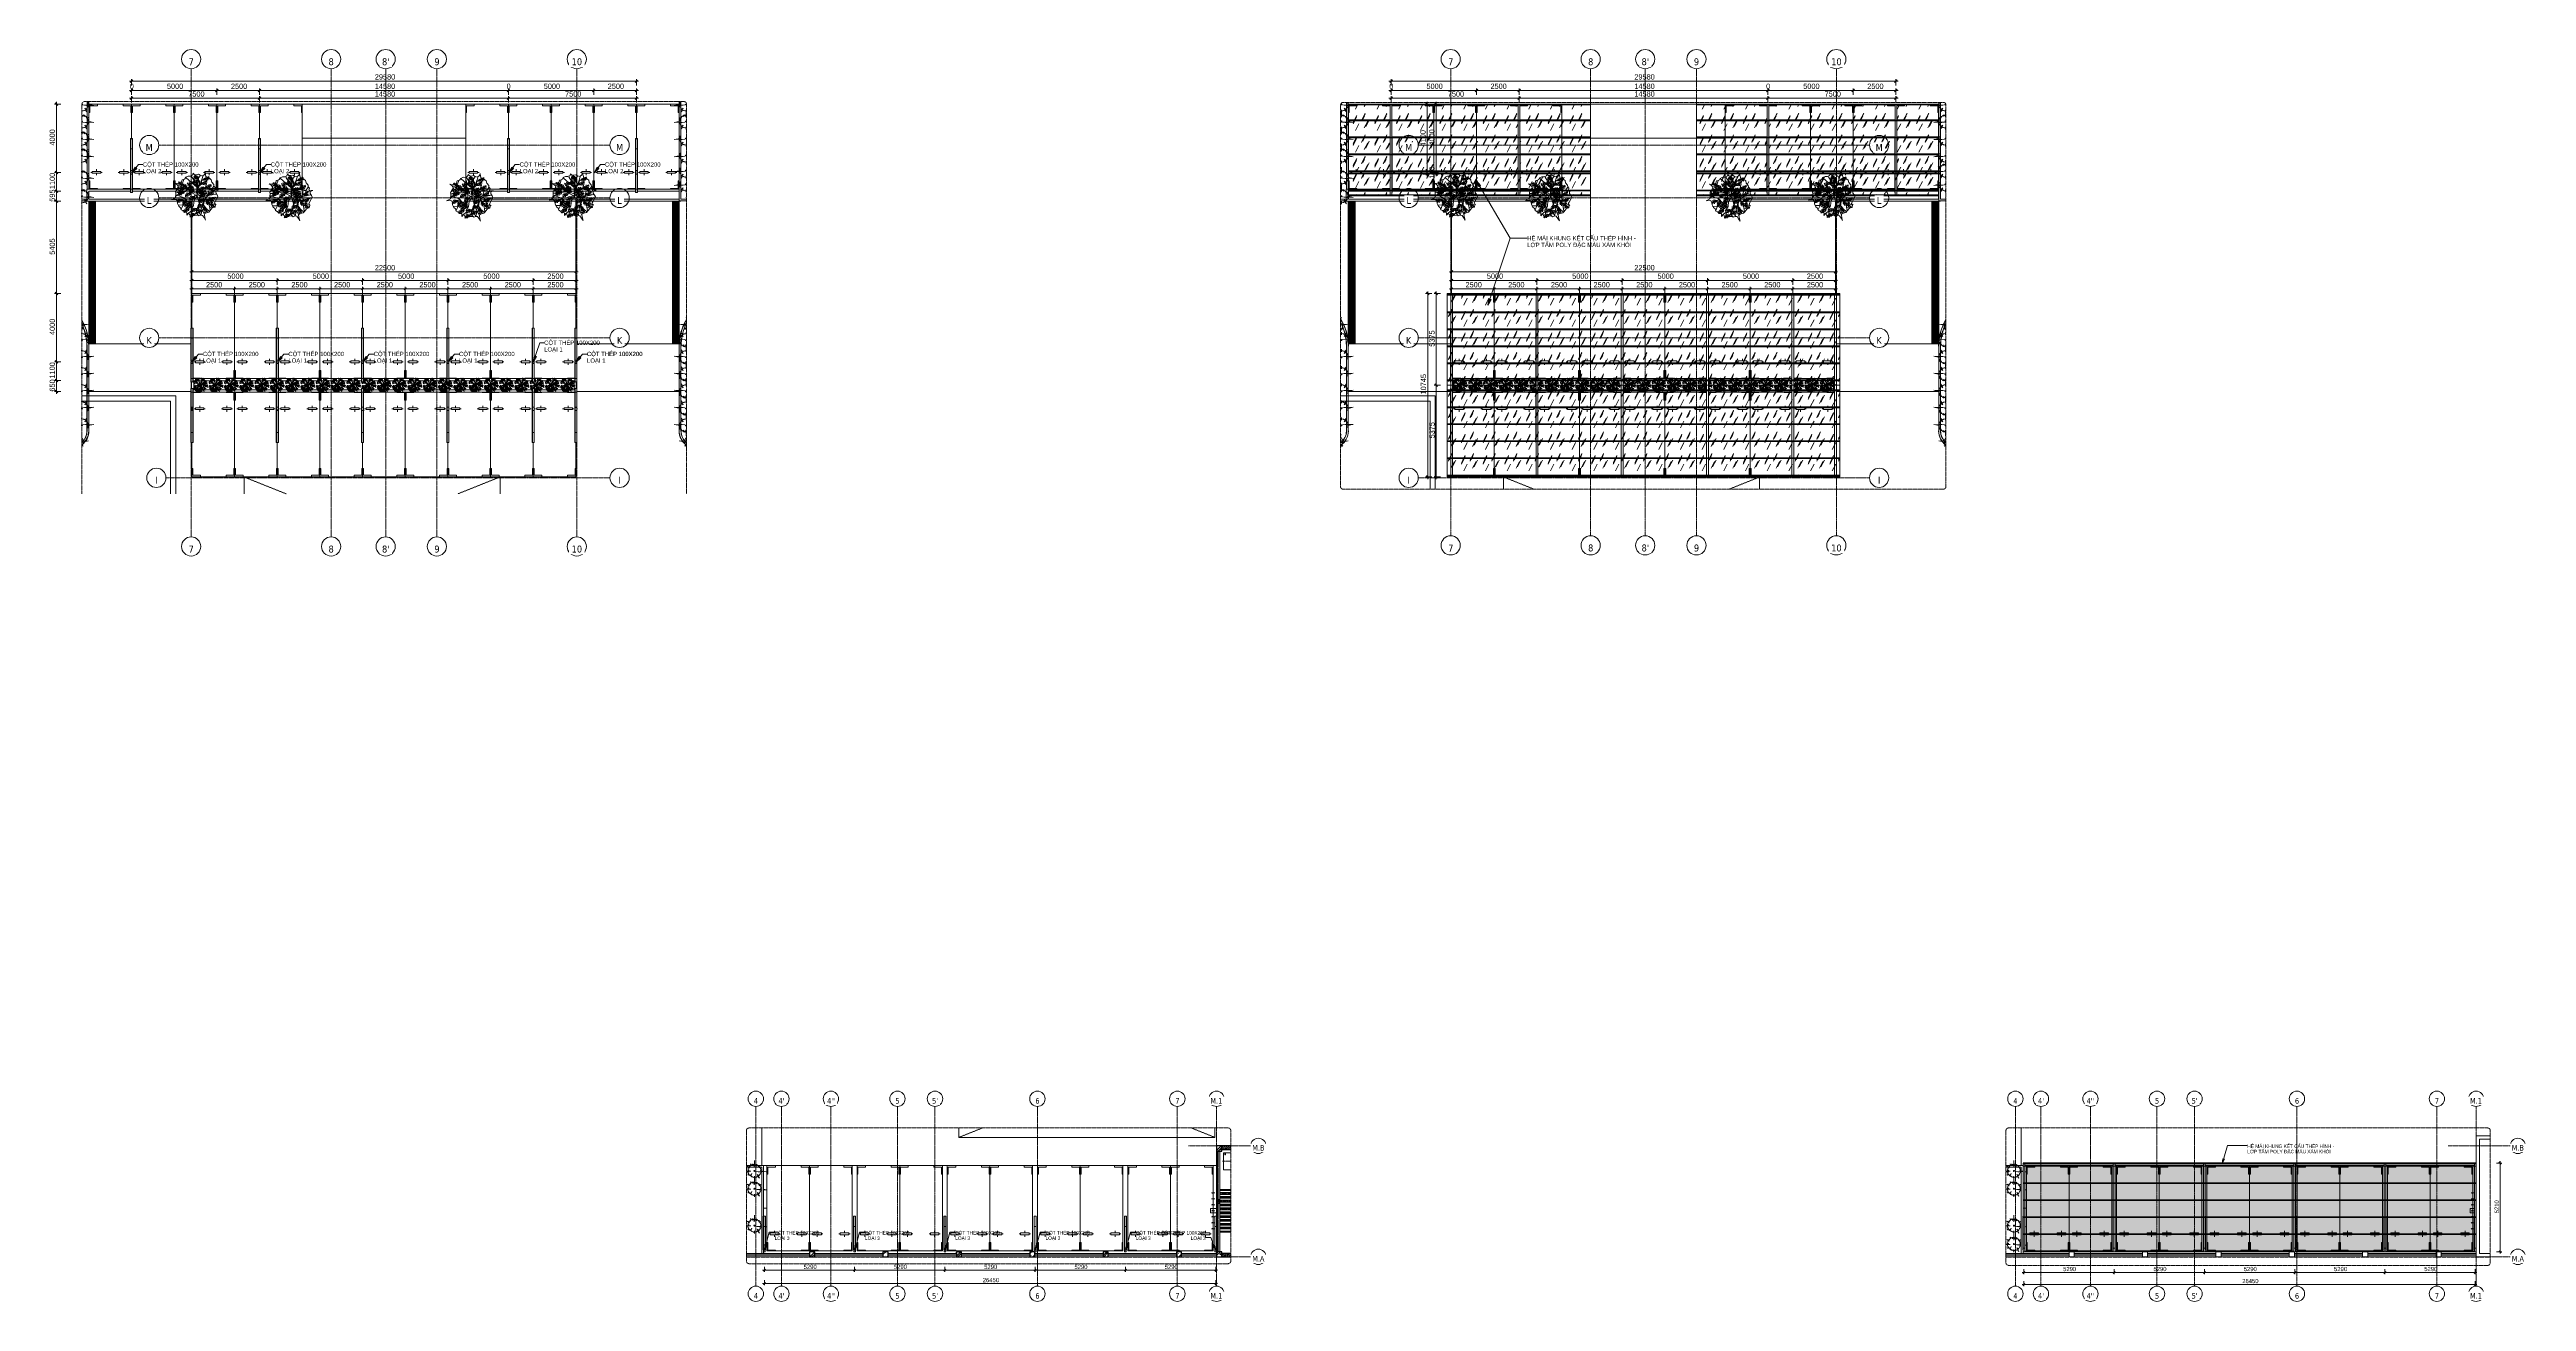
# Model space of a CAD drawing. Header units: millimetres. Extents: x 60855 to 206000, y 5274 to 78634.
import ezdxf

# ---------------------------------------------------------------- set-up
doc = ezdxf.new("R2010")
doc.units = ezdxf.units.MM
for name, pattern in [('Dash', [6, 3, -3]), ('Dash - Tight', [4.5, 3, -1.5]), ('Double dash', [41.999998, 12, -6, 6, -6, 6, -6]), ('Grid Line', [22.225, 12.7, -3.175, 3.175, -3.175]), ('Hidden', [7.14375, 4.7625, -2.38125]), ('IMPORT-CENTER2', [28.575, 19.05, -3.175, 3.175, -3.175])]:
    doc.linetypes.add(name, pattern=pattern)
for name, color, linetype, lineweight in [('0-1', 7, 'Continuous', 5), ('0-2', 250, 'Continuous', 5), ('A-ANNO-DIMS', 211, 'Continuous', 9), ('A-ANNO-DIMS-100', 211, 'Continuous', 9), ('A-ANNO-DIMS-125', 211, 'Continuous', 9), ('A-DETL-GENF-1', 7, 'Continuous', 9), ('A-DETL-GENF-2', 92, 'Dash - Tight', 9), ('A-DETL-GENF-3', 92, 'Hidden', 18), ('A-DETL-THIN', 151, 'Continuous', 9), ('A-FLOR', 192, 'Continuous', 9), ('A-FLOR-HRAL', 11, 'Continuous', 9), ('A-FLOR-HRAL-1', 11, 'Continuous', 18), ('A-GLAZ-CURT', 52, 'Continuous', 9), ('A-GLAZ-CWMG', 51, 'Continuous', 9), ('A-GLAZ-CWMG-1', 51, 'Continuous', 25), ('A-WALL', 113, 'Continuous', 9), ('A-WALL-1', 113, 'Continuous', 25), ('A-WALL-PATT-1', 111, 'Continuous', 9), ('C-PRKG', 70, 'Continuous', 9), ('C-PRKG-HDLN', 70, 'Dash', 9), ('C-PROP-LINE', 91, 'Double dash', 25), ('G-ANNO-TEXT-1', 7, 'Continuous', 9), ('G-IMPT', 8, 'Continuous', 9), ('G-IMPT-1', 8, 'IMPORT-CENTER2', 9), ('L-PLNT-1', 253, 'Continuous', 9), ('M-EQPM', 50, 'Continuous', 9), ('S-COLS', 52, 'Continuous', 9), ('S-COLS-1', 52, 'Continuous', 25), ('S-COLS-HDLN', 52, 'Dash', 9), ('S-COLS-HDLN-1', 52, 'Continuous', 9), ('S-GRID-1', 1, 'Grid Line', 9), ('S-GRID-IDEN', 1, 'Continuous', 9)]:
    doc.layers.add(name, color=color, linetype=linetype, lineweight=lineweight)
doc.layers.add('A-GLAZ-CWMG-2', color=51, linetype='Continuous', lineweight=9, transparency=0.5)
doc.styles.add('Arial', font='arial.ttf', dxfattribs={"height": 250})
doc.styles.add('Arial_1', font='arial.ttf', dxfattribs={"height": 200})
doc.styles.add('Tahoma_B', font='tahomabd.ttf', dxfattribs={"height": 406.25})
doc.styles.add('Tahoma_B_1', font='tahomabd.ttf', dxfattribs={"height": 325})
doc.styles.add('UTM Avo', font='', dxfattribs={"width": 0.9, "height": 312.5})
doc.styles.add('UTM Avo_1', font='', dxfattribs={"width": 0.9, "height": 250})
doc.styles.get('UTM Avo').set_extended_font_data('UTM Avo')
doc.styles.get('UTM Avo_1').set_extended_font_data('UTM Avo')
doc.dimstyles.new('1_Dim_chi_tiet_2_5', dxfattribs={"dimscale": 304.8, "dimtxt": 312.281546, "dimasz": 0.492126, "dimexe": 0.410105, "dimexo": 0.0625, "dimgap": 0.04101, "dimtad": 1, "dimdec": 0, "dimrnd": 5, "dimzin": 0, "dimdsep": 46, "dimtxsty": 'UTM Avo', "dimblk1": 'OBLIQUE', "dimblk2": 'OBLIQUE', "dimsah": 1, "dimcen": 0.09, "dimdle": 0.410105, "dimazin": 0, "dimtfac": 1, "dimtdec": 4, "dimtix": 1, "dimtmove": 0, "dimatfit": 3, "dimfxl": 0.82021, "dimfxlon": 1, "dimtvp": 1, "dimtolj": 1, "dimtzin": 0, "dimarcsym": 2})
doc.dimstyles.new('1_Dim_chi_tiet_2_5_1', dxfattribs={"dimscale": 304.8, "dimtxt": 249.825237, "dimasz": 0.393701, "dimexe": 0.328084, "dimexo": 0.0625, "dimgap": 0.032808, "dimtad": 1, "dimdec": 0, "dimrnd": 5, "dimzin": 0, "dimdsep": 46, "dimtxsty": 'UTM Avo_1', "dimblk1": 'OBLIQUE', "dimblk2": 'OBLIQUE', "dimsah": 1, "dimcen": 0.09, "dimdle": 0.328084, "dimazin": 0, "dimtfac": 1, "dimtdec": 4, "dimtix": 1, "dimtmove": 0, "dimatfit": 3, "dimfxl": 0.656168, "dimfxlon": 1, "dimtvp": 1, "dimtolj": 1, "dimtzin": 0, "dimarcsym": 2})
pattern_1 = [(50, (57789.3, 0), (728.7365, -63.756), [76.2, -838.2]), (355, (57789.3, 0), (-140.972, 764.2276), [60.96, -670.56]), (100.451, (57850, -5.3), (587.77, 700.467), [64.76, -712.36]), (46.184, (57789.3, 203.2), (1084.316, -168.171), [114.3, -1257.3]), (96.636, (57879.6, 189.2), (949.61, 989.71), [97.14, -1068.54]), (351.184, (57789.3, 203.2), (949.62, 989.701), [91.44, -1005.84]), (21, (57890.9, 152.4), (606.458, -409.0606), [76.2, -838.2]), (326, (57890.9, 152.4), (247.208, 736.753), [60.96, -670.56]), (71.451, (57941.4, 118.3), (853.668, 327.6855), [64.76, -712.36]), (37.5, (57789.3, 0), (12.3547, 338.2201), [6.706, -655.726, 6.706, -674.014, -673.1]), (37.5, (57789.3, 0), (12.3547, 338.2201), [-1343.152, 6.706, -666.394]), (7.5, (57789.3, 0), (267.2789, 400.7221), [6.706, -381.406, 6.706, -640.486, -256.54]), (7.5, (57789.3, 0), (267.2789, 400.7221), [-1035.304, 6.706, -249.834]), (327.5, (57562.72, 0), (542.3633, -22.9153), [6.706, -247.294, 6.706, -785.774, -1051.56]), (327.5, (57562.72, 0), (542.3633, -22.9153), [-1046.48, 6.706, -1044.854]), (317.5, (57461.1, 0), (592.517, 101.707), [6.706, -323.494, 6.706, -519.582, -746.76]), (317.5, (57461.1, 0), (592.517, 101.707), [-856.488, 6.706, -740.054]), (45, (57789.3, 0), (-251.4472, 251.4472), []), (45, (57789.3, 381), (-251.4472, 251.4472), [])]
pattern_2 = [(45, (57789.29, 0), (-56.56854, 56.56854), [])]
pattern_3 = [(45, (6430.562, -24364.136), (-22.097087, 22.097087), []), (135, (6430.562, -24364.136), (-66.29126, 22.097087), [78.125, -46.875])]
pattern_4 = [(45, (0, 0), (-44.19417, 44.19417), []), (135, (0, 0), (-132.58252, 44.19417), [156.25, -93.75])]
pattern_5 = [(63.321, (1491.9, 1001.66), (-0.0046, 1263.6984), [441.959, -2386.58]), (63.321, (221.9, 1001.66), (-0.0046, 1263.6984), [441.959, -2386.58]), (63.321, (2099.84, 1245.8), (-0.0046, 1263.6984), [441.959, -2386.58]), (63.321, (829.84, 1245.8), (-0.0046, 1263.6984), [441.959, -2386.58]), (63.321, (2007.8, 1159.6), (-0.0046, 1263.6984), [441.959, -2386.58]), (63.321, (737.8, 1159.6), (-0.0046, 1263.6984), [441.959, -2386.58]), (63.321, (1914, 1653.2), (-0.0046, 1263.6984), [214.813, -2613.726]), (63.321, (644, 1653.2), (-0.0046, 1263.6984), [214.813, -2613.726]), (63.321, (1852.7, 1576.8), (-0.0046, 1263.6984), [441.959, -2386.58]), (63.321, (582.7, 1576.8), (-0.0046, 1263.6984), [441.959, -2386.58]), (63.321, (1863.5, 1631.64), (-0.0046, 1263.6984), [441.959, -2386.58]), (63.321, (593.5, 1631.64), (-0.0046, 1263.6984), [441.959, -2386.58]), (63.321, (1351.1, 1391.06), (-0.0046, 1263.6984), [441.959, -2386.58]), (63.321, (81.1, 1391.06), (-0.0046, 1263.6984), [441.959, -2386.58]), (63.321, (1361.95, 1455.7), (-0.0046, 1263.6984), [441.959, -2386.58]), (63.321, (91.95, 1455.7), (-0.0046, 1263.6984), [441.959, -2386.58]), (63.321, (1364.87, 1502.3), (-0.0046, 1263.6984), [441.959, -2386.58]), (63.321, (94.87, 1502.3), (-0.0046, 1263.6984), [441.959, -2386.58])]
pattern_6 = [(63.321, (1491.9, 475.3), (-0.0046, 1263.6984), [441.959, -2386.58]), (63.321, (221.9, 475.3), (-0.0046, 1263.6984), [441.959, -2386.58]), (63.321, (2099.84, 719.4), (-0.0046, 1263.6984), [441.959, -2386.58]), (63.321, (829.84, 719.4), (-0.0046, 1263.6984), [441.959, -2386.58]), (63.321, (2007.8, 633.24), (-0.0046, 1263.6984), [441.959, -2386.58]), (63.321, (737.8, 633.24), (-0.0046, 1263.6984), [441.959, -2386.58]), (63.321, (1914, 1126.8), (-0.0046, 1263.6984), [214.813, -2613.726]), (63.321, (644, 1126.8), (-0.0046, 1263.6984), [214.813, -2613.726]), (63.321, (1852.7, 1050.4), (-0.0046, 1263.6984), [441.959, -2386.58]), (63.321, (582.7, 1050.4), (-0.0046, 1263.6984), [441.959, -2386.58]), (63.321, (1863.5, 1105.26), (-0.0046, 1263.6984), [441.959, -2386.58]), (63.321, (593.5, 1105.26), (-0.0046, 1263.6984), [441.959, -2386.58]), (63.321, (1351.1, 864.7), (-0.0046, 1263.6984), [441.959, -2386.58]), (63.321, (81.1, 864.7), (-0.0046, 1263.6984), [441.959, -2386.58]), (63.321, (1361.95, 929.3), (-0.0046, 1263.6984), [441.959, -2386.58]), (63.321, (91.95, 929.3), (-0.0046, 1263.6984), [441.959, -2386.58]), (63.321, (1364.87, 975.9), (-0.0046, 1263.6984), [441.959, -2386.58]), (63.321, (94.87, 975.9), (-0.0046, 1263.6984), [441.959, -2386.58])]
pattern_7 = [(63.321, (1491.9, 865.05), (-0.0046, 1263.6984), [441.959, -2386.58]), (63.321, (221.9, 865.05), (-0.0046, 1263.6984), [441.959, -2386.58]), (63.321, (2099.84, 1109.2), (-0.0046, 1263.6984), [441.959, -2386.58]), (63.321, (829.84, 1109.2), (-0.0046, 1263.6984), [441.959, -2386.58]), (63.321, (2007.8, 1023), (-0.0046, 1263.6984), [441.959, -2386.58]), (63.321, (737.8, 1023), (-0.0046, 1263.6984), [441.959, -2386.58]), (63.321, (1914, 1516.6), (-0.0046, 1263.6984), [214.813, -2613.726]), (63.321, (644, 1516.6), (-0.0046, 1263.6984), [214.813, -2613.726]), (63.321, (1852.7, 1440.2), (-0.0046, 1263.6984), [441.959, -2386.58]), (63.321, (582.7, 1440.2), (-0.0046, 1263.6984), [441.959, -2386.58]), (63.321, (1863.5, 1495.04), (-0.0046, 1263.6984), [441.959, -2386.58]), (63.321, (593.5, 1495.04), (-0.0046, 1263.6984), [441.959, -2386.58]), (63.321, (1351.1, 1254.45), (-0.0046, 1263.6984), [441.959, -2386.58]), (63.321, (81.1, 1254.45), (-0.0046, 1263.6984), [441.959, -2386.58]), (63.321, (1361.95, 1319.1), (-0.0046, 1263.6984), [441.959, -2386.58]), (63.321, (91.95, 1319.1), (-0.0046, 1263.6984), [441.959, -2386.58]), (63.321, (1364.87, 1365.7), (-0.0046, 1263.6984), [441.959, -2386.58]), (63.321, (94.87, 1365.7), (-0.0046, 1263.6984), [441.959, -2386.58])]
pattern_8 = [(63.321, (1491.9, 585.66), (-0.0046, 1263.6984), [441.959, -2386.58]), (63.321, (221.9, 585.66), (-0.0046, 1263.6984), [441.959, -2386.58]), (63.321, (2099.84, 829.8), (-0.0046, 1263.6984), [441.959, -2386.58]), (63.321, (829.84, 829.8), (-0.0046, 1263.6984), [441.959, -2386.58]), (63.321, (2007.8, 743.6), (-0.0046, 1263.6984), [441.959, -2386.58]), (63.321, (737.8, 743.6), (-0.0046, 1263.6984), [441.959, -2386.58]), (63.321, (1914, 1237.2), (-0.0046, 1263.6984), [214.813, -2613.726]), (63.321, (644, 1237.2), (-0.0046, 1263.6984), [214.813, -2613.726]), (63.321, (1852.7, 1160.8), (-0.0046, 1263.6984), [441.959, -2386.58]), (63.321, (582.7, 1160.8), (-0.0046, 1263.6984), [441.959, -2386.58]), (63.321, (1863.5, 1215.64), (-0.0046, 1263.6984), [441.959, -2386.58]), (63.321, (593.5, 1215.64), (-0.0046, 1263.6984), [441.959, -2386.58]), (63.321, (1351.1, 975.05), (-0.0046, 1263.6984), [441.959, -2386.58]), (63.321, (81.1, 975.05), (-0.0046, 1263.6984), [441.959, -2386.58]), (63.321, (1361.95, 1039.7), (-0.0046, 1263.6984), [441.959, -2386.58]), (63.321, (91.95, 1039.7), (-0.0046, 1263.6984), [441.959, -2386.58]), (63.321, (1364.87, 1086.3), (-0.0046, 1263.6984), [441.959, -2386.58]), (63.321, (94.87, 1086.3), (-0.0046, 1263.6984), [441.959, -2386.58])]
pattern_9 = [(180, (609.6, 0), (-2e-15, -13), []), (270, (609.6, 0), (76, 5e-15), [])]
pattern_10 = [(63.321, (1193.5, -68.13), (-0.004, 1010.9596), [353.567, -1909.264]), (63.321, (177.5, -68.13), (-0.004, 1010.9596), [353.567, -1909.264]), (63.321, (1679.87, 127.2), (-0.004, 1010.9596), [353.567, -1909.264]), (63.321, (663.87, 127.2), (-0.004, 1010.9596), [353.567, -1909.264]), (63.321, (1606.26, 58.24), (-0.004, 1010.9596), [353.567, -1909.264]), (63.321, (590.26, 58.24), (-0.004, 1010.9596), [353.567, -1909.264]), (63.321, (1531.2, 453.1), (-0.004, 1010.9596), [171.85, -2090.981]), (63.321, (515.2, 453.1), (-0.004, 1010.9596), [171.85, -2090.981]), (63.321, (1482.15, 392), (-0.004, 1010.9596), [353.567, -1909.264]), (63.321, (466.15, 392), (-0.004, 1010.9596), [353.567, -1909.264]), (63.321, (1490.8, 435.86), (-0.004, 1010.9596), [353.567, -1909.264]), (63.321, (474.8, 435.86), (-0.004, 1010.9596), [353.567, -1909.264]), (63.321, (1080.9, 243.4), (-0.004, 1010.9596), [353.567, -1909.264]), (63.321, (64.9, 243.4), (-0.004, 1010.9596), [353.567, -1909.264]), (63.321, (1089.56, 295.1), (-0.004, 1010.9596), [353.567, -1909.264]), (63.321, (73.56, 295.1), (-0.004, 1010.9596), [353.567, -1909.264]), (63.321, (1091.9, 332.38), (-0.004, 1010.9596), [353.567, -1909.264]), (63.321, (75.9, 332.38), (-0.004, 1010.9596), [353.567, -1909.264])]

msp = doc.modelspace()

# ---------------------------------------------------------------- texts
at = {"layer": 'G-ANNO-TEXT-1', "line_spacing_factor": 0.936439}
for s, insert, char_height, width, attachment_point, style in [('\\pt1587.5,3175,4762.5,6350,7937.5,9525,11112.5,12700,14287.5,15875,17462.5,19050,20637.5,22225,23812.5,25400,26987.5,28575,30162.5,31750,33337.5,34925,36512.5,38100,39687.5,41275,42862.5,44450,46037.5,47625,49212.5,50800;CỘT THÉP 100X200\\PLOẠI 2', (73819.9, 72023.3), 250, 3993.75, 1, 'Arial'), ('\\pt1587.5,3175,4762.5,6350,7937.5,9525,11112.5,12700,14287.5,15875,17462.5,19050,20637.5,22225,23812.5,25400,26987.5,28575,30162.5,31750,33337.5,34925,36512.5,38100,39687.5,41275,42862.5,44450,46037.5,47625,49212.5,50800;CỘT THÉP 100X200\\PLOẠI 2', (88399.9, 72023.3), 250, 3993.75, 1, 'Arial'), ('\\pt1587.5,3175,4762.5,6350,7937.5,9525,11112.5,12700,14287.5,15875,17462.5,19050,20637.5,22225,23812.5,25400,26987.5,28575,30162.5,31750,33337.5,34925,36512.5,38100,39687.5,41275,42862.5,44450,46037.5,47625,49212.5,50800;HỆ MÁI KHUNG KẾT CẤU THÉP HÌNH - LỢP TẤM POLY ĐẶC MÀU XÁM KHÓI', (147443.8, 67703.4), 250, 7136.25, 1, 'Arial'), ('\\pt1587.5,3175,4762.5,6350,7937.5,9525,11112.5,12700,14287.5,15875,17462.5,19050,20637.5,22225,23812.5,25400,26987.5,28575,30162.5,31750,33337.5,34925,36512.5,38100,39687.5,41275,42862.5,44450,46037.5,47625,49212.5,50800;CỘT THÉP 100X200\\PLOẠI 1', (69839.9, 60922.3), 250, 3993.75, 1, 'Arial'), ('\\pt1587.5,3175,4762.5,6350,7937.5,9525,11112.5,12700,14287.5,15875,17462.5,19050,20637.5,22225,23812.5,25400,26987.5,28575,30162.5,31750,33337.5,34925,36512.5,38100,39687.5,41275,42862.5,44450,46037.5,47625,49212.5,50800;CỘT THÉP 100X200\\PLOẠI 1', (74849.9, 60922.3), 250, 3993.75, 1, 'Arial'), ('\\pt1587.5,3175,4762.5,6350,7937.5,9525,11112.5,12700,14287.5,15875,17462.5,19050,20637.5,22225,23812.5,25400,26987.5,28575,30162.5,31750,33337.5,34925,36512.5,38100,39687.5,41275,42862.5,44450,46037.5,47625,49212.5,50800;CỘT THÉP 100X200\\PLOẠI 1', (79849.9, 60922.3), 250, 3993.75, 1, 'Arial'), ('\\pt1587.5,3175,4762.5,6350,7937.5,9525,11112.5,12700,14287.5,15875,17462.5,19050,20637.5,22225,23812.5,25400,26987.5,28575,30162.5,31750,33337.5,34925,36512.5,38100,39687.5,41275,42862.5,44450,46037.5,47625,49212.5,50800;CỘT THÉP 100X200\\PLOẠI 1', (84849.9, 60922.3), 250, 3993.75, 1, 'Arial'), ('\\pt1587.5,3175,4762.5,6350,7937.5,9525,11112.5,12700,14287.5,15875,17462.5,19050,20637.5,22225,23812.5,25400,26987.5,28575,30162.5,31750,33337.5,34925,36512.5,38100,39687.5,41275,42862.5,44450,46037.5,47625,49212.5,50800;CỘT THÉP 100X200\\PLOẠI 1', (89839.9, 61578.8), 250, 3993.75, 1, 'Arial'), ('\\pt1270,2540,3810,5080,6350,7620,8890,10160,11430,12700,13970,15240,16510,17780,19050,20320,21590,22860,24130,25400,26670,27940,29210,30480,31750,33020,34290,35560,36830,38100,39370,40640;HỆ MÁI KHUNG KẾT CẤU THÉP HÌNH - LỢP TẤM POLY ĐẶC MÀU XÁM KHÓI', (189642.9, 14193.4), 200, 5669, 4, 'Arial_1'), ('\\pt1270,2540,3810,5080,6350,7620,8890,10160,11430,12700,13970,15240,16510,17780,19050,20320,21590,22860,24130,25400,26670,27940,29210,30480,31750,33020,34290,35560,36830,38100,39370,40640;CỘT THÉP 100X200\\PLOẠI 3', (103347.6, 9118.2), 200, 2758, 4, 'Arial_1'), ('\\pt1270,2540,3810,5080,6350,7620,8890,10160,11430,12700,13970,15240,16510,17780,19050,20320,21590,22860,24130,25400,26670,27940,29210,30480,31750,33020,34290,35560,36830,38100,39370,40640;CỘT THÉP 100X200\\PLOẠI 3', (108637.6, 9118.2), 200, 2758, 4, 'Arial_1'), ('\\pt1270,2540,3810,5080,6350,7620,8890,10160,11430,12700,13970,15240,16510,17780,19050,20320,21590,22860,24130,25400,26670,27940,29210,30480,31750,33020,34290,35560,36830,38100,39370,40640;CỘT THÉP 100X200\\PLOẠI 3', (113927.6, 9118.2), 200, 2758, 4, 'Arial_1'), ('\\pt1270,2540,3810,5080,6350,7620,8890,10160,11430,12700,13970,15240,16510,17780,19050,20320,21590,22860,24130,25400,26670,27940,29210,30480,31750,33020,34290,35560,36830,38100,39370,40640;CỘT THÉP 100X200\\PLOẠI 3', (119217.6, 9118.2), 200, 2758, 4, 'Arial_1'), ('\\pt1270,2540,3810,5080,6350,7620,8890,10160,11430,12700,13970,15240,16510,17780,19050,20320,21590,22860,24130,25400,26670,27940,29210,30480,31750,33020,34290,35560,36830,38100,39370,40640;CỘT THÉP 100X200\\PLOẠI 3', (124507.6, 9118.2), 200, 2758, 4, 'Arial_1'), ('\\pt1270,2540,3810,5080,6350,7620,8890,10160,11430,12700,13970,15240,16510,17780,19050,20320,21590,22860,24130,25400,26670,27940,29210,30480,31750,33020,34290,35560,36830,38100,39370,40640;CỘT THÉP 100X200\\PLOẠI 3', (128597.9, 9118.2), 200, 2758, 6, 'Arial_1')]:
    msp.add_mtext(s, dxfattribs=dict(at, insert=insert, char_height=char_height, width=width, attachment_point=attachment_point, style=style))

# ---------------------------------------------------------------- blocks, each defined once
blk = doc.blocks.new('NCV_TKTC_KET CAU_rvt-1-TKCS_NHÀ XE 1 - MẶT BẰNG COTE _1_000')
at = {"layer": 'A-DETL-THIN'}
for p, q in [((62753, 58037), (67953, 58037)), ((67953, 58037), (67953, 52594))]:
    blk.add_line(p, q, dxfattribs=at)
blk = doc.blocks.new('xe oto1 - xe oto-612721-TKCS_NHÀ XE 1 - MẶT BẰNG COTE _1_000')
at = {"layer": 'C-PRKG'}
for p, q in [((-2440, 4950), (-2000, 4950)), ((-2000, 4950), (-2000, 4980)), ((-500, 4980), (-500, 4950)), ((-500, 4950), (-50, 4950)), ((-50, 4950), (-50, 4500)), ((-50, 4500), (0, 4500)), ((0, 4500), (0, 4980)), ((0, 0), (0, 4980)), ((0, 500), (0, 4500)), ((0, 4500), (0, 500)), ((-2300, 4000), (-2380, 4000)), ((-2300, 4000), (-2380, 4000)), ((-1800, 4050), (-2300, 4050)), ((-2300, 4050), (-2300, 3950)), ((-2300, 3950), (-1800, 3950)), ((-2050, 4170), (-2050, 4050)), ((-2050, 4170), (-2050, 4050)), ((-2050, 3950), (-2050, 3820)), ((-2050, 3950), (-2050, 3820)), ((-1800, 3950), (-1800, 4050)), ((-1720, 4000), (-1800, 4000)), ((-1720, 4000), (-1800, 4000)), ((-700, 4000), (-780, 4000)), ((-700, 4000), (-780, 4000)), ((-200, 4050), (-700, 4050)), ((-700, 4050), (-700, 3950)), ((-700, 3950), (-200, 3950)), ((-450, 4170), (-450, 4050)), ((-450, 4170), (-450, 4050)), ((-450, 3950), (-450, 3820)), ((-450, 3950), (-450, 3820)), ((-200, 3950), (-200, 4050)), ((-120, 4000), (-200, 4000)), ((-120, 4000), (-200, 4000)), ((-2500, 2025), (-2500, 0)), ((-2500, 500), (-2500, 2025)), ((-2500, 2025), (-2500, 500)), ((-2450, 500), (-2500, 500)), ((-2500, 500), (-2500, 0)), ((-2500, 0), (-2000, 0)), ((-2500, 0), (0, 0)), ((-2450, 100), (-2450, 500)), ((-2000, 100), (-2450, 100)), ((-2000, 0), (-2000, 100)), ((-500, 100), (-500, 0)), ((-50, 100), (-500, 100)), ((0, 500), (-50, 500)), ((-50, 500), (-50, 100)), ((0, 0), (0, 500)), ((-500, 0), (0, 0))]:
    blk.add_line(p, q, dxfattribs=at)
blk = doc.blocks.new('xe oto1 - xe oto-V1-TKCS_NHÀ XE 1 - MẶT BẰNG COTE _1_000')
at = {"layer": 'C-PRKG'}
for p, q in [((-2500, 4980), (-2500, 4500)), ((-2500, 4980), (-2500, 0)), ((-2500, 4500), (-2450, 4500)), ((-2500, 500), (-2500, 4500)), ((-2500, 4500), (-2500, 500)), ((-2450, 4500), (-2450, 4950)), ((-2450, 4950), (-2000, 4950)), ((-2000, 4950), (-2000, 4980)), ((-500, 4980), (-500, 4950)), ((-500, 4950), (-60, 4950)), ((-2300, 4000), (-2380, 4000)), ((-2300, 4000), (-2380, 4000)), ((-1800, 4050), (-2300, 4050)), ((-2300, 4050), (-2300, 3950)), ((-2300, 3950), (-1800, 3950)), ((-2050, 4170), (-2050, 4050)), ((-2050, 4170), (-2050, 4050)), ((-2050, 3950), (-2050, 3820)), ((-2050, 3950), (-2050, 3820)), ((-1800, 3950), (-1800, 4050)), ((-1720, 4000), (-1800, 4000)), ((-1720, 4000), (-1800, 4000)), ((-700, 4000), (-780, 4000)), ((-700, 4000), (-780, 4000)), ((-200, 4050), (-700, 4050)), ((-700, 4050), (-700, 3950)), ((-700, 3950), (-200, 3950)), ((-450, 4170), (-450, 4050)), ((-450, 4170), (-450, 4050)), ((-450, 3950), (-450, 3820)), ((-450, 3950), (-450, 3820)), ((-200, 3950), (-200, 4050)), ((-120, 4000), (-200, 4000)), ((-120, 4000), (-200, 4000)), ((0, 0), (0, 2025)), ((0, 500), (0, 2025)), ((0, 2025), (0, 500)), ((-2450, 500), (-2500, 500)), ((-2500, 500), (-2500, 0)), ((-2500, 0), (-2000, 0)), ((-2500, 0), (0, 0)), ((-2450, 100), (-2450, 500)), ((-2000, 100), (-2450, 100)), ((-2000, 0), (-2000, 100)), ((-500, 100), (-500, 0)), ((-50, 100), (-500, 100)), ((0, 500), (-50, 500)), ((-50, 500), (-50, 100)), ((0, 0), (0, 500)), ((-500, 0), (0, 0))]:
    blk.add_line(p, q, dxfattribs=at)
blk = doc.blocks.new('xe oto1 - xe oto-V2-TKCS_NHÀ XE 1 - MẶT BẰNG COTE _1_000')
at = {"layer": 'C-PRKG'}
for p, q in [((-2440, 4950), (-2000, 4950)), ((-2000, 4950), (-2000, 4980)), ((-500, 4980), (-500, 4950)), ((-500, 4950), (-60, 4950)), ((-2300, 4000), (-2380, 4000)), ((-2300, 4000), (-2380, 4000)), ((-1800, 4050), (-2300, 4050)), ((-2300, 4050), (-2300, 3950)), ((-2300, 3950), (-1800, 3950)), ((-2050, 4170), (-2050, 4050)), ((-2050, 4170), (-2050, 4050)), ((-2050, 3950), (-2050, 3820)), ((-2050, 3950), (-2050, 3820)), ((-1800, 3950), (-1800, 4050)), ((-1720, 4000), (-1800, 4000)), ((-1720, 4000), (-1800, 4000)), ((-700, 4000), (-780, 4000)), ((-700, 4000), (-780, 4000)), ((-200, 4050), (-700, 4050)), ((-700, 4050), (-700, 3950)), ((-700, 3950), (-200, 3950)), ((-450, 4170), (-450, 4050)), ((-450, 4170), (-450, 4050)), ((-450, 3950), (-450, 3820)), ((-450, 3950), (-450, 3820)), ((-200, 3950), (-200, 4050)), ((-120, 4000), (-200, 4000)), ((-120, 4000), (-200, 4000)), ((-2500, 2025), (-2500, 0)), ((-2500, 500), (-2500, 2025)), ((-2500, 2025), (-2500, 500)), ((0, 0), (0, 2025)), ((0, 500), (0, 2025)), ((0, 2025), (0, 500)), ((-2450, 500), (-2500, 500)), ((-2500, 500), (-2500, 0)), ((-2500, 0), (-2000, 0)), ((-2500, 0), (0, 0)), ((-2450, 100), (-2450, 500)), ((-2000, 100), (-2450, 100)), ((-2000, 0), (-2000, 100)), ((-500, 100), (-500, 0)), ((-50, 100), (-500, 100)), ((0, 500), (-50, 500)), ((-50, 500), (-50, 100)), ((0, 0), (0, 500)), ((-500, 0), (0, 0))]:
    blk.add_line(p, q, dxfattribs=at)
blk = doc.blocks.new('xe oto1 - xe oto-615462-TKCS_NHÀ XE 1 - MẶT BẰNG COTE _1_000')
at = {"layer": 'C-PRKG'}
for p, q in [((-2500, 0), (0, 0)), ((-2500, -2025), (-2500, 0)), ((-500, 0), (0, 0)), ((-500, -100), (-500, 0)), ((0, 0), (0, -500)), ((0, 0), (0, -4980)), ((-2500, 0), (-2000, 0)), ((-2500, -500), (-2500, 0)), ((-2450, -500), (-2500, -500)), ((-2500, -500), (-2500, -2025)), ((-2500, -2025), (-2500, -500)), ((-2450, -100), (-2450, -500)), ((-2000, -100), (-2450, -100)), ((-2000, 0), (-2000, -100)), ((-50, -100), (-500, -100)), ((-50, -500), (-50, -100)), ((0, -500), (-50, -500)), ((0, -500), (0, -4500)), ((0, -4500), (0, -500)), ((-2300, -4000), (-2380, -4000)), ((-2300, -4000), (-2380, -4000)), ((-2300, -3950), (-1800, -3950)), ((-2300, -4050), (-2300, -3950)), ((-1800, -4050), (-2300, -4050)), ((-2050, -3950), (-2050, -3820)), ((-2050, -3950), (-2050, -3820)), ((-2050, -4170), (-2050, -4050)), ((-2050, -4170), (-2050, -4050)), ((-1800, -3950), (-1800, -4050)), ((-1720, -4000), (-1800, -4000)), ((-1720, -4000), (-1800, -4000)), ((-700, -4000), (-780, -4000)), ((-700, -4000), (-780, -4000)), ((-700, -3950), (-200, -3950)), ((-700, -4050), (-700, -3950)), ((-200, -4050), (-700, -4050)), ((-450, -3950), (-450, -3820)), ((-450, -3950), (-450, -3820)), ((-450, -4170), (-450, -4050)), ((-450, -4170), (-450, -4050)), ((-200, -3950), (-200, -4050)), ((-120, -4000), (-200, -4000)), ((-120, -4000), (-200, -4000)), ((-2440, -4950), (-2000, -4950)), ((-2000, -4950), (-2000, -4980)), ((-500, -4950), (-50, -4950)), ((-500, -4980), (-500, -4950)), ((-50, -4500), (0, -4500)), ((-50, -4950), (-50, -4500)), ((0, -4500), (0, -4980))]:
    blk.add_line(p, q, dxfattribs=at)
blk = doc.blocks.new('xe oto1 - xe oto-V3-TKCS_NHÀ XE 1 - MẶT BẰNG COTE _1_000')
at = {"layer": 'C-PRKG'}
for p, q in [((-2500, 0), (0, 0)), ((-2500, -4980), (-2500, 0)), ((-500, 0), (0, 0)), ((-500, -100), (-500, 0)), ((0, 0), (0, -500)), ((0, 0), (0, -2025)), ((-2500, 0), (-2000, 0)), ((-2500, -500), (-2500, 0)), ((-2450, -500), (-2500, -500)), ((-2500, -500), (-2500, -4500)), ((-2500, -4500), (-2500, -500)), ((-2450, -100), (-2450, -500)), ((-2000, -100), (-2450, -100)), ((-2000, 0), (-2000, -100)), ((-50, -100), (-500, -100)), ((-50, -500), (-50, -100)), ((0, -500), (-50, -500)), ((0, -500), (0, -2025)), ((0, -2025), (0, -500)), ((-2300, -4000), (-2380, -4000)), ((-2300, -4000), (-2380, -4000)), ((-2300, -3950), (-1800, -3950)), ((-2300, -4050), (-2300, -3950)), ((-1800, -4050), (-2300, -4050)), ((-2050, -3950), (-2050, -3820)), ((-2050, -3950), (-2050, -3820)), ((-2050, -4170), (-2050, -4050)), ((-2050, -4170), (-2050, -4050)), ((-1800, -3950), (-1800, -4050)), ((-1720, -4000), (-1800, -4000)), ((-1720, -4000), (-1800, -4000)), ((-700, -4000), (-780, -4000)), ((-700, -4000), (-780, -4000)), ((-700, -3950), (-200, -3950)), ((-700, -4050), (-700, -3950)), ((-200, -4050), (-700, -4050)), ((-450, -3950), (-450, -3820)), ((-450, -3950), (-450, -3820)), ((-450, -4170), (-450, -4050)), ((-450, -4170), (-450, -4050)), ((-200, -3950), (-200, -4050)), ((-120, -4000), (-200, -4000)), ((-120, -4000), (-200, -4000)), ((-2500, -4500), (-2450, -4500)), ((-2500, -4980), (-2500, -4500)), ((-2450, -4500), (-2450, -4950)), ((-2450, -4950), (-2000, -4950)), ((-2000, -4950), (-2000, -4980)), ((-500, -4950), (-60, -4950)), ((-500, -4980), (-500, -4950))]:
    blk.add_line(p, q, dxfattribs=at)
blk = doc.blocks.new('xe oto1 - xe oto-V4-TKCS_NHÀ XE 1 - MẶT BẰNG COTE _1_000')
at = {"layer": 'C-PRKG'}
for p, q in [((-2500, 0), (0, 0)), ((-2500, -2025), (-2500, 0)), ((-500, 0), (0, 0)), ((-500, -100), (-500, 0)), ((0, 0), (0, -500)), ((0, 0), (0, -2025)), ((-2500, 0), (-2000, 0)), ((-2500, -500), (-2500, 0)), ((-2450, -500), (-2500, -500)), ((-2500, -500), (-2500, -2025)), ((-2500, -2025), (-2500, -500)), ((-2450, -100), (-2450, -500)), ((-2000, -100), (-2450, -100)), ((-2000, 0), (-2000, -100)), ((-50, -100), (-500, -100)), ((-50, -500), (-50, -100)), ((0, -500), (-50, -500)), ((0, -500), (0, -2025)), ((0, -2025), (0, -500)), ((-2300, -4000), (-2380, -4000)), ((-2300, -4000), (-2380, -4000)), ((-2300, -3950), (-1800, -3950)), ((-2300, -4050), (-2300, -3950)), ((-1800, -4050), (-2300, -4050)), ((-2050, -3950), (-2050, -3820)), ((-2050, -3950), (-2050, -3820)), ((-2050, -4170), (-2050, -4050)), ((-2050, -4170), (-2050, -4050)), ((-1800, -3950), (-1800, -4050)), ((-1720, -4000), (-1800, -4000)), ((-1720, -4000), (-1800, -4000)), ((-700, -4000), (-780, -4000)), ((-700, -4000), (-780, -4000)), ((-700, -3950), (-200, -3950)), ((-700, -4050), (-700, -3950)), ((-200, -4050), (-700, -4050)), ((-450, -3950), (-450, -3820)), ((-450, -3950), (-450, -3820)), ((-450, -4170), (-450, -4050)), ((-450, -4170), (-450, -4050)), ((-200, -3950), (-200, -4050)), ((-120, -4000), (-200, -4000)), ((-120, -4000), (-200, -4000)), ((-2440, -4950), (-2000, -4950)), ((-2000, -4950), (-2000, -4980)), ((-500, -4950), (-60, -4950)), ((-500, -4980), (-500, -4950))]:
    blk.add_line(p, q, dxfattribs=at)
blk = doc.blocks.new('xe oto1 - xe oto-V5-TKCS_NHÀ XE 1 - MẶT BẰNG COTE _1_000')
at = {"layer": 'C-PRKG'}
for p, q in [((-2500, 0), (0, 0)), ((-2500, -4980), (-2500, 0)), ((-500, 0), (0, 0)), ((-500, -100), (-500, 0)), ((0, 0), (0, -500)), ((0, 0), (0, -4980)), ((-2500, 0), (-2000, 0)), ((-2500, -500), (-2500, 0)), ((-2450, -500), (-2500, -500)), ((-2500, -500), (-2500, -4500)), ((-2500, -4500), (-2500, -500)), ((-2450, -100), (-2450, -500)), ((-2000, -100), (-2450, -100)), ((-2000, 0), (-2000, -100)), ((-50, -100), (-500, -100)), ((-50, -500), (-50, -100)), ((0, -500), (-50, -500)), ((0, -500), (0, -4500)), ((0, -4500), (0, -500)), ((-2300, -4000), (-2380, -4000)), ((-2300, -4000), (-2380, -4000)), ((-2300, -3950), (-1800, -3950)), ((-2300, -4050), (-2300, -3950)), ((-1800, -4050), (-2300, -4050)), ((-2050, -3950), (-2050, -3820)), ((-2050, -3950), (-2050, -3820)), ((-2050, -4170), (-2050, -4050)), ((-2050, -4170), (-2050, -4050)), ((-1800, -3950), (-1800, -4050)), ((-1720, -4000), (-1800, -4000)), ((-1720, -4000), (-1800, -4000)), ((-700, -4000), (-780, -4000)), ((-700, -4000), (-780, -4000)), ((-700, -3950), (-200, -3950)), ((-700, -4050), (-700, -3950)), ((-200, -4050), (-700, -4050)), ((-450, -3950), (-450, -3820)), ((-450, -3950), (-450, -3820)), ((-450, -4170), (-450, -4050)), ((-450, -4170), (-450, -4050)), ((-200, -3950), (-200, -4050)), ((-120, -4000), (-200, -4000)), ((-120, -4000), (-200, -4000)), ((-2500, -4500), (-2450, -4500)), ((-2500, -4980), (-2500, -4500)), ((-2450, -4500), (-2450, -4950)), ((-2450, -4950), (-2000, -4950)), ((-2000, -4950), (-2000, -4980)), ((-500, -4950), (-50, -4950)), ((-500, -4980), (-500, -4950)), ((-50, -4500), (0, -4500)), ((-50, -4950), (-50, -4500)), ((0, -4500), (0, -4980))]:
    blk.add_line(p, q, dxfattribs=at)
blk = doc.blocks.new('xe oto1 - xe oto-V6-TKCS_NHÀ XE 1 - MẶT BẰNG COTE _1_000')
at = {"layer": 'C-PRKG'}
for p, q in [((-2500, 0), (0, 0)), ((-500, 0), (0, 0)), ((-500, -100), (-500, 0)), ((0, 0), (0, -500)), ((0, 0), (0, -2025)), ((-2500, 0), (-2000, 0)), ((-2450, -500), (-2500, -500)), ((-2450, -100), (-2450, -500)), ((-2000, -100), (-2450, -100)), ((-2000, 0), (-2000, -100)), ((-50, -100), (-500, -100)), ((-50, -500), (-50, -100)), ((0, -500), (-50, -500)), ((0, -500), (0, -2025)), ((0, -2025), (0, -500)), ((-2500, -4980), (-2500, -2675)), ((-2500, -2675), (-2500, -4500)), ((-2500, -4500), (-2500, -2675)), ((-2300, -4000), (-2380, -4000)), ((-2300, -4000), (-2380, -4000)), ((-2300, -3950), (-1800, -3950)), ((-2300, -4050), (-2300, -3950)), ((-1800, -4050), (-2300, -4050)), ((-2050, -3950), (-2050, -3820)), ((-2050, -3950), (-2050, -3820)), ((-2050, -4170), (-2050, -4050)), ((-2050, -4170), (-2050, -4050)), ((-1800, -3950), (-1800, -4050)), ((-1720, -4000), (-1800, -4000)), ((-1720, -4000), (-1800, -4000)), ((-700, -4000), (-780, -4000)), ((-700, -4000), (-780, -4000)), ((-700, -3950), (-200, -3950)), ((-700, -4050), (-700, -3950)), ((-200, -4050), (-700, -4050)), ((-450, -3950), (-450, -3820)), ((-450, -3950), (-450, -3820)), ((-450, -4170), (-450, -4050)), ((-450, -4170), (-450, -4050)), ((-200, -3950), (-200, -4050)), ((-120, -4000), (-200, -4000)), ((-120, -4000), (-200, -4000)), ((-2500, -4500), (-2450, -4500)), ((-2500, -4980), (-2500, -4500)), ((-2450, -4500), (-2450, -4950)), ((-2450, -4950), (-2000, -4950)), ((-2000, -4950), (-2000, -4980)), ((-500, -4950), (-60, -4950)), ((-500, -4980), (-500, -4950))]:
    blk.add_line(p, q, dxfattribs=at)
blk = doc.blocks.new('xe oto1 - xe oto-V7-TKCS_NHÀ XE 1 - MẶT BẰNG COTE _1_000')
at = {"layer": 'C-PRKG'}
for p, q in [((-2500, 0), (0, 0)), ((-2500, -1016), (-2500, 0)), ((-500, 0), (0, 0)), ((-500, -100), (-500, 0)), ((0, 0), (0, -500)), ((0, 0), (0, -2025)), ((-2500, 0), (-2000, 0)), ((-2500, -500), (-2500, 0)), ((-2450, -500), (-2500, -500)), ((-2500, -500), (-2500, -1000)), ((-2500, -1000), (-2500, -500)), ((-2450, -100), (-2450, -500)), ((-2000, -100), (-2450, -100)), ((-2000, 0), (-2000, -100)), ((-50, -100), (-500, -100)), ((-50, -500), (-50, -100)), ((0, -500), (-50, -500)), ((0, -500), (0, -2025)), ((0, -2025), (0, -500)), ((-2300, -4000), (-2380, -4000)), ((-2300, -4000), (-2380, -4000)), ((-2300, -3950), (-1800, -3950)), ((-2300, -4050), (-2300, -3950)), ((-1800, -4050), (-2300, -4050)), ((-2050, -3950), (-2050, -3820)), ((-2050, -3950), (-2050, -3820)), ((-2050, -4170), (-2050, -4050)), ((-2050, -4170), (-2050, -4050)), ((-1800, -3950), (-1800, -4050)), ((-1720, -4000), (-1800, -4000)), ((-1720, -4000), (-1800, -4000)), ((-700, -4000), (-780, -4000)), ((-700, -4000), (-780, -4000)), ((-700, -3950), (-200, -3950)), ((-700, -4050), (-700, -3950)), ((-200, -4050), (-700, -4050)), ((-450, -3950), (-450, -3820)), ((-450, -3950), (-450, -3820)), ((-450, -4170), (-450, -4050)), ((-450, -4170), (-450, -4050)), ((-200, -3950), (-200, -4050)), ((-120, -4000), (-200, -4000)), ((-120, -4000), (-200, -4000)), ((-2500, -4500), (-2450, -4500)), ((-2450, -4500), (-2450, -4950)), ((-2450, -4950), (-2000, -4950)), ((-2000, -4950), (-2000, -4980)), ((-500, -4950), (-60, -4950)), ((-500, -4980), (-500, -4950))]:
    blk.add_line(p, q, dxfattribs=at)
blk = doc.blocks.new('BAI XE PCCC - BAI XE PCCC-1475173-TKCS_NHÀ XE 1 - MẶT BẰNG COTE _1_000')
at = {"layer": 'C-PRKG'}
for p, q in [((0, 6000), (0, 5008)), ((15000, 6000), (0, 6000)), ((15000, 5008), (15000, 6000))]:
    blk.add_line(p, q, dxfattribs=at)
at = {"layer": 'C-PRKG-HDLN'}
for p, q in [((0, 6000), (2480, 5008)), ((15000, 6000), (12520, 5008))]:
    blk.add_line(p, q, dxfattribs=at)
blk = doc.blocks.new('CAY GIANG HUONG - CAY GIANG HUONG_dwg-2249777-TKCS_NHÀ XE 1 - MẶT BẰNG COTE _1_000')
at = {"layer": 'G-IMPT'}
for p, q in [((-1527, -104), (-1176, 209)), ((-1364, 459), (-1291, 334)), ((-1348, 209), (-1275, 83)), ((-1286, 930), (-1327, 940)), ((-1129, 743), (-1320, 783)), ((-1212, 337), (-1318, 338)), ((-1198, 839), (-1315, 866)), ((-1307, 962), (-1307, 975)), ((-1135, 412), (-1302, 436)), ((-1196, 87), (-1301, 88)), ((-1285, 273), (-1299, 272)), ((-1119, 162), (-1285, 185)), ((-1269, 22), (-1283, 22)), ((-1254, 293), (-1264, 252)), ((-1238, 42), (-1248, 1)), ((-1093, 439), (-1244, 496)), ((-1242, 888), (-1241, 994)), ((-1092, 638), (-1238, 696)), ((-1077, 189), (-1227, 245)), ((-1067, 577), (-1210, 624)), ((-1163, 382), (-1190, 265)), ((-991, 479), (-1183, 538)), ((-1147, 131), (-1174, 14)), ((-1167, 811), (-1144, 978)), ((-975, 228), (-1167, 287)), ((-1140, 769), (-1083, 920)), ((-925, 501), (-1108, 542)), ((-1067, 450), (-1107, 260)), ((-1101, 667), (-1042, 859)), ((-909, 250), (-1091, 291)), ((-1051, 199), (-1091, 9)), ((-1079, 601), (-1038, 784)), ((-962, 488), (-1020, 342)), ((-964, 771), (-1005, 781)), ((-946, 237), (-1003, 91)), ((-807, 584), (-998, 623)), ((-876, 680), (-992, 707)), ((-985, 802), (-985, 816)), ((-901, 513), (-948, 369)), ((-885, 262), (-932, 119)), ((-920, 729), (-919, 834)), ((-769, 479), (-916, 536)), ((-744, 418), (-888, 465)), ((-845, 652), (-822, 818)), ((-655, 56), (-822, 79)), ((-818, 610), (-761, 760)), ((-779, 508), (-719, 700)), ((-613, 83), (-763, 140)), ((-757, 442), (-716, 624)), ((-724, 363), (-683, 546)), ((-683, 25), (-710, -91)), ((-545, 366), (-706, 541)), ((-511, 123), (-703, 182)), ((-693, 916), (-621, 791)), ((-277, 160), (-690, 573)), ((-610, 533), (-651, 543)), ((-541, 794), (-647, 795)), ((-453, 346), (-643, 386)), ((-521, 442), (-638, 469)), ((-464, 869), (-631, 892)), ((-630, 564), (-631, 578)), ((-615, 730), (-628, 729)), ((-445, 144), (-628, 185)), ((-587, 94), (-627, -96)), ((-583, 750), (-593, 709)), ((-422, 896), (-573, 953)), ((-572, 474), (-531, 657)), ((-566, 491), (-565, 597)), ((-415, 241), (-561, 299)), ((-392, 477), (-554, 652)), ((-482, 132), (-540, -14)), ((-124, 271), (-537, 684)), ((-390, 180), (-533, 227)), ((-492, 838), (-519, 722)), ((-320, 935), (-512, 995)), ((-457, 643), (-498, 654)), ((-490, 414), (-467, 580)), ((-300, 457), (-490, 496)), ((-369, 553), (-485, 580)), ((-477, 675), (-478, 689)), ((-421, 157), (-468, 13)), ((-463, 372), (-407, 522)), ((-254, 957), (-437, 998)), ((-396, 907), (-436, 716)), ((-424, 270), (-365, 462)), ((-413, 602), (-412, 707)), ((-262, 352), (-408, 409)), ((-402, 204), (-361, 387)), ((-237, 291), (-381, 338)), ((-172, 1068), (-368, 1383)), ((-291, 945), (-349, 799)), ((-338, 525), (-315, 691)), ((-311, 483), (-254, 633)), ((-230, 970), (-277, 826)), ((-271, 380), (-212, 573)), ((-264, 878), (-223, 1060)), ((-250, 315), (-209, 497)), ((-84, 881), (-246, 1055)), ((184, 675), (-230, 1088)), ((-205, 1203), (-164, 1385)), ((-149, 1047), (-190, 1057)), ((-26, 1206), (-188, 1381)), ((8, 860), (-183, 900)), ((-61, 956), (-177, 983)), ((242, 1000), (-171, 1413)), ((-169, 1079), (-170, 1092)), ((-91, 1372), (-132, 1382)), ((66, 1185), (-124, 1225)), ((-2, 1281), (-119, 1308)), ((-111, 1404), (-112, 1417)), ((-105, 1005), (-104, 1111)), ((46, 755), (-101, 813)), ((71, 694), (-73, 742)), ((-47, 1330), (-46, 1436)), ((104, 1081), (-42, 1138)), ((-30, 928), (-7, 1095)), ((129, 1020), (-15, 1067)), ((-3, 886), (54, 1037)), ((29, 1254), (52, 1420)), ((36, 784), (96, 976)), ((56, 1212), (112, 1362)), ((58, 718), (99, 901)), ((84, 356), (175, 651)), ((95, 1109), (154, 1301)), ((117, 1043), (158, 1226)), ((136, 362), (184, 505)), ((160, 374), (343, 333)), ((197, 387), (255, 533)), ((203, 100), (294, 394)), ((226, 396), (418, 337)), ((256, 105), (303, 249)), ((273, 815), (459, 1368)), ((277, -56), (367, 239)), ((280, 117), (462, 76)), ((302, 424), (342, 615)), ((317, 130), (374, 276)), ((328, 435), (479, 378)), ((329, -51), (376, 93)), ((345, 139), (537, 80)), ((360, 790), (407, 933)), ((370, 462), (537, 439)), ((384, 802), (566, 761)), ((390, -26), (448, 120)), ((398, 493), (425, 610)), ((421, 815), (478, 961)), ((422, 168), (461, 358)), ((447, 537), (553, 536)), ((448, 178), (598, 122)), ((449, 824), (642, 765)), ((489, 581), (499, 622)), ((490, 205), (656, 182)), ((495, 12), (535, 202)), ((518, 236), (545, 353)), ((519, 1112), (566, 1255)), ((521, 602), (534, 602)), ((521, 23), (671, -34)), ((526, 852), (565, 1043)), ((543, 1124), (726, 1083)), ((552, 863), (702, 806)), ((563, 50), (729, 26)), ((566, 281), (672, 280)), ((580, 1137), (638, 1283)), ((591, 80), (618, 197)), ((594, 890), (760, 867)), ((608, 325), (619, 366)), ((609, 1146), (801, 1087)), ((622, 921), (649, 1038)), ((635, 526), (725, 821)), ((640, 345), (654, 346)), ((640, 125), (745, 124)), ((670, 965), (776, 964)), ((682, 169), (692, 210)), ((685, 1175), (725, 1365)), ((687, 531), (734, 675)), ((711, 1185), (862, 1129)), ((711, 544), (893, 503)), ((712, 1009), (723, 1050)), ((713, 189), (727, 190)), ((744, 1030), (758, 1030)), ((748, 556), (805, 702)), ((753, 1212), (920, 1189)), ((777, 565), (969, 506)), ((781, 1243), (808, 1360)), ((814, 40), (904, 335)), ((830, 1288), (936, 1286)), ((853, 594), (892, 784)), ((866, 45), (913, 189)), ((872, 1332), (882, 1373)), ((879, 605), (1029, 548)), ((890, 58), (1072, 17)), ((1460, 92), (891, -28)), ((903, 1352), (917, 1352)), ((921, 632), (1087, 608)), ((927, 70), (984, 216)), ((949, 663), (976, 779)), ((955, 80), (1148, 20)), ((998, 707), (1103, 706)), ((1032, 108), (1071, 299)), ((1040, 751), (1050, 792)), ((1058, 119), (1208, 62)), ((1071, 771), (1085, 772)), ((1098, 412), (1279, 658)), ((1100, 146), (1266, 123)), ((1128, 177), (1155, 293)), ((1176, 221), (1282, 220)), ((1218, 265), (1229, 306)), ((1250, 285), (1264, 286)), ((-1319, -459), (-1425, -458)), ((-1243, -384), (-1409, -361)), ((-1393, -524), (-1407, -524)), ((-1361, -503), (-1372, -544)), ((-1035, -715), (-1353, -730)), ((-1201, -357), (-1351, -300)), ((-1271, -415), (-1298, -531)), ((-1098, -318), (-1290, -258)), ((-1033, -296), (-1215, -255)), ((-1175, -346), (-1214, -537)), ((-1070, -309), (-1127, -455)), ((-1123, -1024), (-981, -712)), ((-1009, -283), (-1056, -427)), ((-965, -388), (-1006, -571)), ((-943, -454), (-1003, -646)), ((-804, -526), (-997, -730)), ((-978, -364), (-834, -411)), ((-904, -556), (-961, -707)), ((-953, -425), (-806, -483)), ((-843, -1184), (-949, -1183)), ((-766, -1109), (-933, -1086)), ((-916, -1249), (-930, -1249)), ((-915, -530), (-724, -570)), ((-877, -598), (-900, -765)), ((-885, -1228), (-895, -1269)), ((-881, -821), (-801, -777)), ((-724, -1082), (-875, -1025)), ((-846, -626), (-730, -653)), ((-732, -19), (-838, -18)), ((-794, -1140), (-821, -1256)), ((-805, -83), (-819, -84)), ((-622, -1043), (-814, -983)), ((-802, -675), (-803, -781)), ((-683, -862), (-789, -861)), ((-774, -63), (-784, -104)), ((-607, -787), (-773, -764)), ((-757, -926), (-771, -927)), ((-758, -717), (-717, -727)), ((-556, -1021), (-739, -980)), ((-698, -1071), (-738, -1262)), ((-737, -748), (-737, -762)), ((-725, -906), (-736, -947)), ((-565, -760), (-715, -703)), ((-594, -583), (-699, -582)), ((-517, -508), (-683, -485)), ((-667, -648), (-681, -648)), ((-635, -818), (-662, -934)), ((-462, -721), (-654, -661)), ((-593, -1033), (-651, -1180)), ((-367, -1147), (-648, -1367)), ((-636, -627), (-646, -668)), ((-475, -481), (-625, -424)), ((-397, -699), (-579, -658)), ((-532, -1008), (-579, -1152)), ((-539, -749), (-578, -940)), ((-545, -539), (-572, -655)), ((-373, -442), (-565, -382)), ((-434, -261), (-540, -260)), ((-358, -186), (-524, -163)), ((-508, -325), (-522, -326)), ((-390, -1521), (-496, -1520)), ((-434, -711), (-491, -857)), ((-307, -420), (-490, -379)), ((-449, -470), (-489, -661)), ((-476, -305), (-487, -346)), ((-314, -1446), (-480, -1423)), ((-464, -1585), (-478, -1586)), ((-316, -159), (-466, -102)), ((-432, -1565), (-443, -1606)), ((-272, -1419), (-422, -1362)), ((-373, -686), (-420, -830)), ((-386, -217), (-413, -333)), ((-213, -120), (-405, -60)), ((-344, -433), (-401, -579)), ((-284, -1140), (-390, -1138)), ((-207, -1064), (-374, -1041)), ((-357, -1204), (-371, -1205)), ((-342, -1477), (-369, -1593)), ((-169, -1380), (-361, -1320)), ((-326, -1184), (-336, -1225)), ((-148, -98), (-330, -57)), ((-283, -407), (-330, -551)), ((-290, -148), (-329, -339)), ((-165, -1037), (-316, -981)), ((-104, -1358), (-286, -1317)), ((-246, -1408), (-285, -1599)), ((-235, -1095), (-262, -1212)), ((-63, -998), (-255, -939)), ((-185, -110), (-242, -257)), ((-141, -1370), (-198, -1517)), ((3, -976), (-180, -935)), ((-139, -1027), (-179, -1217)), ((-124, -85), (-171, -229)), ((-80, -1345), (-127, -1489)), ((-34, -989), (-92, -1135)), ((-53, -1300), (144, -1490)), ((-29, -1131), (44, -1256)), ((27, -964), (-20, -1107)), ((123, -1253), (18, -1252)), ((200, -1177), (34, -1154)), ((50, -1317), (36, -1318)), ((153, -870), (47, -869)), ((230, -795), (64, -772)), ((80, -935), (66, -935)), ((81, -1297), (71, -1338)), ((242, -1150), (92, -1094)), ((111, -914), (101, -955)), ((272, -768), (122, -711)), ((172, -1208), (145, -1325)), ((344, -1111), (152, -1052)), ((263, -470), (158, -469)), ((340, -395), (174, -372)), ((202, -826), (175, -942)), ((190, -535), (176, -535)), ((374, -729), (182, -669)), ((221, -514), (211, -555)), ((410, -1089), (228, -1048)), ((268, -1140), (229, -1330)), ((382, -368), (232, -311)), ((440, -707), (257, -666)), ((298, -757), (258, -948)), ((312, -426), (285, -542)), ((484, -329), (292, -269)), ((312, -1452), (414, -1089)), ((373, -1102), (316, -1248)), ((403, -719), (345, -866)), ((353, -39), (536, -80)), ((550, -307), (368, -266)), ((408, -357), (369, -548)), ((434, -1077), (387, -1221)), ((464, -694), (417, -838)), ((419, -17), (611, -76)), ((513, -320), (456, -466)), ((493, -1206), (688, -1316)), ((537, -823), (496, -1005)), ((559, -888), (500, -1080)), ((525, -799), (669, -846)), ((574, -294), (527, -438)), ((598, -991), (542, -1141)), ((550, -860), (696, -917)), ((588, -965), (778, -1004)), ((625, -1033), (602, -1199)), ((621, -1255), (702, -1212)), ((656, -1061), (773, -1088)), ((701, -1109), (700, -1215)), ((744, -338), (703, -521)), ((766, -404), (706, -596)), ((731, -315), (875, -362)), ((745, -1151), (786, -1162)), ((805, -507), (748, -657)), ((757, -376), (903, -433)), ((765, -1183), (766, -1197)), ((794, -481), (985, -520)), ((832, -549), (809, -715)), ((863, -576), (979, -604)), ((878, -400), (968, -105)), ((900, -568), (1205, -526)), ((907, -625), (906, -731)), ((930, -395), (977, -251)), ((951, -667), (992, -678)), ((954, -382), (1136, -423)), ((959, -900), (1207, -840)), ((972, -699), (972, -712)), ((991, -370), (1048, -224)), ((1020, -360), (1212, -420)), ((1066, -498), (1025, -680)), ((1088, -564), (1029, -756)), ((1054, -474), (1197, -521)), ((1127, -666), (1070, -816)), ((1079, -535), (1225, -592)), ((1096, -332), (1136, -141)), ((1116, -640), (1307, -680)), ((1122, -321), (1272, -378)), ((1154, -708), (1131, -874)), ((1164, -294), (1330, -317)), ((1185, -736), (1302, -763)), ((1192, -263), (1219, -147)), ((1229, -785), (1228, -890)), ((1241, -219), (1346, -220)), ((1273, -827), (1314, -837)), ((1283, -175), (1293, -134)), ((1294, -858), (1294, -872)), ((1314, -155), (1328, -154)), ((1429, -657), (1375, -704))]:
    blk.add_line(p, q, dxfattribs=at)
at = {"layer": 'G-IMPT', "flags": 128}
for points in [[(1327, 432), (1366, 567), (1272, 669), (1263, 796), (1120, 958), (1076, 1138), (944, 1243), (846, 1225), (718, 1302), (664, 1469), (626, 1680), (578, 1523), (436, 1400), (261, 1458), (146, 1536), (2, 1491), (-150, 1494), (-246, 1605), (-287, 1480), (-448, 1392), (-615, 1402), (-790, 1322), (-845, 1204), (-938, 1158), (-1061, 1136), (-1108, 970), (-1192, 876), (-1416, 856), (-1588, 895), (-1443, 792), (-1335, 683), (-1343, 583), (-1445, 447), (-1530, 284), (-1519, 148), (-1549, -183), (-1828, -321), (-1527, -308), (-1472, -337), (-1399, -463), (-1386, -608), (-1287, -808), (-1167, -915), (-1114, -1073), (-990, -1130), (-830, -1250), (-730, -1242), (-697, -1286), (-704, -1465), (-557, -1291), (-508, -1430), (-438, -1467), (-317, -1505), (-286, -1539), (-233, -1480), (80, -1465), (166, -1519), (320, -1462), (437, -1481), (553, -1638), (661, -1816), (618, -1646), (576, -1407), (634, -1308), (913, -1239), (1007, -1124), (1150, -931), (1231, -887), (1355, -875), (1383, -673), (1317, -586), (1370, -458), (1572, -97), (1511, 31), (1408, 190), (1408, 328), (1622, 405)], [(-66, -9), (-24, -30), (6, -10), (-29, 6)], [(24, 164), (38, 84), (83, 133)], [(34, 11), (82, -1), (77, 33), (44, 48)]]:
    blk.add_lwpolyline(points, close=True, dxfattribs=at)
for points in [[(-107, 28), (-386, -521), (-635, -472), (-891, -184), (-1525, 35)], [(-106, 42), (-580, 291), (-1517, 168)], [(-1509, 177), (-677, 360), (-859, 553), (-1265, 507), (-907, 596)], [(-1478, 336), (-1272, 513), (-1356, 666)], [(-1068, 579), (-1152, 792), (-1323, 973)], [(-899, 604), (-1061, 779), (-1308, 748)], [(-903, 511), (-1116, 427), (-1297, 256)], [(-887, 261), (-1100, 177), (-1281, 5)], [(-6, 141), (-631, 398), (-1045, 811), (-937, 1153)], [(-746, 419), (-830, 633), (-1001, 814)], [(-423, 155), (-636, 71), (-817, -100)], [(2, 150), (15, 591), (-763, 1280)], [(-392, 182), (-475, 395), (-647, 576)], [(-232, 968), (-445, 884), (-626, 713)], [(-239, 292), (-323, 506), (-494, 687)], [(-327, 248), (-363, 234), (-322, 212)], [(-94, 1499), (104, 1215), (229, 792), (54, 650), (-220, 877), (-134, 1207)], [(69, 696), (-15, 909), (-186, 1090)], [(127, 1021), (44, 1234), (-128, 1416)], [(65, 125), (70, 558), (308, 784), (398, 1079), (691, 1272)], [(73, 134), (285, 415), (617, 557), (1288, 338), (1392, 386)], [(274, 829), (119, 1232), (269, 1428)], [(138, 363), (351, 447), (532, 619)], [(1452, 83), (866, 40), (546, -129), (325, -90), (146, 38), (330, 328), (613, 483), (1280, 329)], [(257, 107), (471, 191), (652, 362)], [(331, -49), (544, 35), (725, 206)], [(361, 791), (575, 875), (756, 1047)], [(521, 1113), (734, 1197), (915, 1369)], [(688, 533), (902, 617), (1083, 788)], [(867, 47), (1081, 131), (1262, 302)], [(-722, -474), (-888, -249), (-1428, -488)], [(-1010, -285), (-1224, -369), (-1405, -540)], [(-1021, -1131), (-692, -1031), (-369, -818), (-320, -736), (-309, -558), (-416, -651), (-797, -532)], [(-1018, -726), (-824, -493), (-715, -480)], [(-976, -366), (-892, -579), (-721, -760)], [(-914, -193), (-951, -207), (-909, -228)], [(-534, -1010), (-747, -1094), (-928, -1265)], [(-374, -688), (-588, -772), (-769, -943)], [(-285, -409), (-498, -493), (-679, -664)], [(-125, -87), (-339, -171), (-520, -342)], [(-81, -1347), (-295, -1431), (-476, -1602)], [(-301, -1471), (-396, -1028), (-220, -746), (-175, -365), (39, -55)], [(25, -966), (-188, -1049), (-369, -1221)], [(47, -46), (201, -573), (101, -1030), (-166, -1497)], [(15, -1254), (-22, -1269), (20, -1290)], [(433, -1079), (219, -1162), (38, -1334)], [(462, -696), (249, -780), (68, -951)], [(121, -873), (84, -887), (126, -909)], [(193, -129), (244, -580), (121, -1049), (304, -1460)], [(573, -296), (359, -380), (178, -551)], [(201, -120), (491, -205), (545, -253), (378, -979), (555, -1370)], [(794, -1238), (680, -981), (487, -732), (470, -764), (424, -926)], [(893, -562), (630, -281), (483, -667), (709, -976), (928, -1155)], [(558, -604), (522, -618), (563, -639)], [(527, -800), (610, -1014), (782, -1195)], [(669, -204), (632, -218), (674, -239)], [(884, -22), (635, -193), (900, -568), (989, -1099)], [(733, -316), (817, -530), (988, -711)], [(932, -393), (1145, -309), (1326, -138)], [(1055, -476), (1139, -689), (1311, -870)], [(1104, -530), (1168, -321), (1446, -130)]]:
    blk.add_lwpolyline(points, dxfattribs=at)
blk = doc.blocks.new('CAY GIANG HUONG - CAY GIANG HUONG-2249851-TKCS_NHÀ XE 1 - MẶT BẰNG COTE _1_000')
at = {"xscale": 0.8, "yscale": 0.8, "zscale": 0.8}
blk.add_blockref('CAY GIANG HUONG - CAY GIANG HUONG_dwg-2249777-TKCS_NHÀ XE 1 - MẶT BẰNG COTE _1_000', (0, 0), dxfattribs=at)
blk = doc.blocks.new('CAY SON LIEU - CAY SON LIEU_dwg-2253760-TKCS_NHÀ XE 1 - MẶT BẰNG COTE _1_000')
at = {"layer": 'G-IMPT'}
for p, q in [((-939, 409), (-1574, 357)), ((-1176, 499), (-1565, 486)), ((-1191, 849), (-1443, 827)), ((-781, 794), (-1309, 1185)), ((-1278, -35), (-1289, -152)), ((436, -1018), (436, -1353))]:
    blk.add_line(p, q, dxfattribs=at)
at = {"layer": 'G-IMPT', "flags": 128}
for points in [[(-423, 242), (-500, 228), (-1030, 443), (-1388, 581), (-1517, 620), (-1565, 667)], [(-428, 241), (-477, 143), (-745, -122), (-1055, -401), (-1482, -829)], [(-767, 645), (-901, 645), (-1061, 770), (-1190, 851), (-1368, 956)], [(-157, 47), (-356, -109), (-558, -311), (-704, -522), (-782, -641), (-896, -720), (-1344, -1055)], [(-799, 874), (-1004, 1103), (-1012, 1252)], [(-428, 247), (-605, 500), (-745, 639), (-799, 886), (-847, 1134), (-874, 1134), (-874, 1252), (-928, 1252), (-928, 1440)], [(-252, 849), (-320, 917), (-446, 1043), (-541, 1139), (-608, 1205), (-690, 1227), (-690, 1314), (-762, 1463)], [(-416, 1017), (-504, 1280), (-602, 1445)], [(-144, 434), (-144, 519), (-144, 621), (-252, 827), (-252, 911), (-288, 1235), (-336, 1354), (-420, 1574)], [(-139, 65), (-208, -4), (-208, -411), (-109, -646)], [(-106, 98), (106, -182), (347, -755), (449, -1013), (631, -1310), (731, -1410)], [(-102, 102), (-38, -102), (8, -488), (123, -806), (199, -882), (275, -1293), (330, -1598)], [(1353, 980), (1001, 782), (736, 633), (736, 587), (495, 430), (180, 252), (110, 279), (22, 279), (-8, 249), (39, 202), (126, 202), (223, 168), (223, 228), (408, 228), (679, 228), (860, 322), (1108, 322), (1148, 363), (1544, 396)], [(773, 1329), (571, 1126), (434, 921), (343, 784), (213, 753), (142, 683), (142, 558), (12, 428)], [(101, 197), (240, -33), (365, -203), (365, -263), (391, -263), (391, -448), (429, -486), (562, -620), (623, -680), (828, -995), (1045, -1212), (1045, -1285)], [(201, 1692), (220, 1350), (335, 1598)], [(613, 1404), (462, 1164), (321, 977), (217, 840), (213, 753)], [(220, 1350), (316, 1098), (269, 909)], [(1661, -73), (1487, -23), (1296, -23), (1212, 17), (954, 17), (820, 94), (739, 175), (515, 175), (374, 138), (223, 175)], [(1664, -214), (1537, -161), (1406, -161), (1128, -120), (1014, -80), (870, -80), (706, -33), (455, 84), (361, 138)], [(1580, 654), (1416, 584), (1165, 520), (927, 450), (662, 420), (418, 393)], [(1403, 889), (1262, 822), (1041, 688), (884, 607), (733, 577)], [(1554, 299), (1336, 272), (1051, 272), (904, 239), (873, 309)], [(-1206, -439), (-1346, -394), (-1693, -541)], [(-768, -137), (-923, -144), (-1093, -220), (-1418, -292), (-1641, -386)], [(-904, -265), (-1165, -420), (-1497, -598)], [(-771, -617), (-940, -617), (-1253, -734), (-1423, -832)], [(-1217, -247), (-1236, -163), (-1365, -137)], [(-729, -576), (-741, -679), (-797, -792), (-946, -985), (-1042, -1222), (-1101, -1391)], [(-494, -725), (-612, -842), (-874, -1195), (-952, -1352)], [(-211, -73), (-326, -284), (-476, -664), (-531, -851), (-531, -924), (-657, -1123), (-838, -1460)], [(-106, -665), (-172, -870), (-240, -975), (-270, -1064), (-392, -1297), (-429, -1334), (-429, -1527), (-546, -1644)], [(-148, -790), (-148, -873), (-195, -1178), (-225, -1383), (-225, -1640), (-256, -1671)], [(8, -488), (-110, -661), (-53, -719), (-53, -1009), (-53, -1658)], [(165, -899), (102, -1060), (102, -1187), (102, -1688)], [(391, -452), (391, -610), (472, -691), (472, -844), (529, -902), (621, -1097), (768, -1338)], [(1416, -922), (1275, -821), (1202, -794), (1152, -744), (1031, -704), (979, -652), (914, -652), (837, -466), (837, -318), (796, -177), (693, -23)], [(1728, -422), (1604, -392), (1423, -335), (1242, -335), (1138, -275), (1038, -174), (924, -110), (890, -77)], [(1252, -1133), (1095, -928), (967, -741), (914, -647)]]:
    blk.add_lwpolyline(points, dxfattribs=at)
at = {"layer": 'G-IMPT'}
for centre, radius in [((-1551, 486), 33.6), ((-1551, 486), 23.6), ((-1565, 367), 8.61), ((-1551, 486), 13.6), ((-1521, 675), 38.5), ((-1521, 675), 32.5), ((-1521, 675), 28.5), ((-1506, 582), 38.5), ((-1521, 675), 18.5), ((-1506, 582), 28.5), ((-1506, 582), 18.5), ((-1467, 348), 38.5), ((-1467, 348), 28.5), ((-1467, 348), 18.5), ((-1467, 348), 15), ((-1438, 813), 38.5), ((-1438, 813), 28.5), ((-1438, 813), 21.6), ((-1438, 813), 18.5), ((-1369, 957), 9.71), ((-1313, 976), 38.5), ((-1313, 976), 28.5), ((-1319, 898), 21.7), ((-1313, 976), 25.8), ((-1313, 976), 18.5), ((-1246, 1181), 38.5), ((-1246, 1181), 28.5), ((-1246, 1181), 27.2), ((-1246, 1181), 18.5), ((-1233, 1105), 21.8), ((-1177, 470), 38.5), ((-1172, 1181), 38.5), ((-1172, 1181), 36.5), ((-1177, 470), 28.5), ((-1172, 1181), 28.5), ((-1177, 470), 18.5), ((-1172, 1181), 18.5), ((-1094, 1350), 66.5), ((-1094, 1350), 38.5), ((-1094, 1350), 28.5), ((-1094, 1350), 18.5), ((-983, 1252), 38.5), ((-983, 1252), 28.5), ((-983, 1252), 26.4), ((-983, 1252), 18.5), ((-956, 1404), 23.9), ((-780, 1457), 54.3), ((-780, 1457), 38.5), ((-780, 1457), 28.5), ((-780, 1457), 18.5), ((-627, 1414), 38.5), ((-627, 1414), 36.5), ((-627, 1414), 28.5), ((-627, 1414), 18.5), ((-520, 1512), 64), ((-520, 1512), 38.5), ((-520, 1512), 28.5), ((-520, 1512), 18.5), ((-366, 1581), 39.3), ((-366, 1581), 38.5), ((-366, 1581), 28.5), ((-366, 1581), 18.5), ((-70, 0), 203), ((-177, 275), 50.7), ((228, 810), 38.5), ((233, 1678), 38.5), ((228, 810), 28.5), ((233, 1678), 28.5), ((228, 810), 18.5), ((233, 1678), 19.3), ((233, 1678), 18.5), ((336, 1608), 38.5), ((336, 1608), 28.5), ((336, 1608), 18.5), ((374, 610), 38.5), ((342, 1608), 6.08), ((374, 610), 28.5), ((374, 610), 18.5), ((418, 393), 38.5), ((418, 393), 28.5), ((418, 393), 18.5), ((447, 1522), 38.5), ((447, 1522), 32.9), ((447, 1522), 28.5), ((447, 1522), 18.5), ((687, 1354), 38.5), ((698, 1615), 38.5), ((687, 1354), 28.5), ((698, 1615), 32.9), ((687, 1354), 22.4), ((698, 1615), 28.5), ((687, 1354), 18.5), ((698, 1615), 18.5), ((725, 1478), 38.5), ((725, 1478), 28.5), ((725, 1478), 24), ((725, 1478), 18.5), ((882, 1247), 31.7), ((1038, 1306), 38.5), ((1040, 982), 38.5), ((1040, 982), 32.8), ((1038, 1306), 28.5), ((1038, 1306), 28.6), ((1040, 982), 28.5), ((1038, 1306), 18.5), ((1040, 982), 18.5), ((1103, 126), 38.5), ((1103, 126), 28.5), ((1103, 126), 18.5), ((1173, 1065), 38.5), ((1173, 1065), 28.5), ((1173, 1065), 23.3), ((1173, 1065), 18.5), ((1321, 671), 40.1), ((1321, 671), 38.5), ((1321, 671), 28.5), ((1321, 671), 18.5), ((1334, 454), 24.8), ((1423, 1046), 38.5), ((1432, 799), 38.5), ((1423, 1046), 28.5), ((1432, 799), 34.3), ((1423, 1046), 25.5), ((1432, 799), 28.5), ((1423, 1046), 18.5), ((1432, 799), 18.5), ((1542, 709), 38.5), ((1542, 709), 32.4), ((1542, 709), 28.5), ((1542, 709), 18.5), ((1559, 535), 24), ((1635, 293), 39.2), ((1635, 293), 38.5), ((1635, 293), 28.5), ((1635, 293), 18.5), ((1686, 493), 30.6), ((1716, 21), 38.5), ((1716, 21), 28.5), ((1716, 21), 28.5), ((1716, 21), 18.5), ((-1687, -542), 3.03), ((-1669, -524), 5.71), ((-1624, -387), 4.48), ((-1606, -363), 5.3), ((-1567, -494), 38.5), ((-1567, -494), 31.3), ((-1567, -494), 28.5), ((-1567, -494), 18.5), ((-1506, -611), 18), ((-1484, -822), 6.1), ((-1469, -465), 17.2), ((-1430, -273), 38.5), ((-1459, -818), 8.58), ((-1430, -273), 28.5), ((-1413, -177), 43.7), ((-1414, -350), 38.5), ((-1430, -273), 22), ((-1414, -350), 38.2), ((-1413, -177), 38.5), ((-1430, -273), 18.5), ((-1414, -350), 28.5), ((-1413, -177), 28.5), ((-1397, -714), 38.5), ((-1414, -350), 18.5), ((-1413, -177), 18.5), ((-1397, -714), 28.5), ((-1397, -714), 21.1), ((-1397, -714), 18.5), ((-1383, -836), 21.7), ((-1354, -1054), 11.3), ((-1351, -131), 8.27), ((-1346, -381), 11.7), ((-1338, -531), 15.2), ((-1310, -1054), 18), ((-1292, -162), 9.2), ((-1290, -20), 5.73), ((-1271, -37), 7.01), ((-1198, -943), 38.5), ((-1215, -418), 12.9), ((-1198, -943), 28.5), ((-1198, -943), 18.5), ((-1101, -1381), 38.5), ((-1101, -1381), 36.4), ((-1101, -1381), 28.5), ((-1103, -849), 22.4), ((-1084, -663), 38.5), ((-1101, -1381), 18.5), ((-1084, -663), 28.5), ((-1084, -663), 18.5), ((-973, -980), 24.9), ((-946, -1495), 49.6), ((-946, -1495), 38.5), ((-946, -1495), 28.5), ((-946, -1495), 18.5), ((-882, -998), 33.3), ((-845, -1211), 38.5), ((-845, -1211), 30.8), ((-845, -1211), 28.5), ((-845, -1211), 18.5), ((-734, -1543), 33.6), ((-722, -615), 38.5), ((-722, -615), 28.5), ((-722, -615), 18.5), ((-650, -1240), 38.5), ((-650, -1240), 34.6), ((-650, -1240), 28.5), ((-650, -1240), 18.5), ((-559, -1119), 38.5), ((-559, -1119), 38), ((-559, -1119), 28.5), ((-543, -1432), 38.5), ((-559, -1119), 18.5), ((-543, -1432), 28.9), ((-543, -1432), 28.5), ((-543, -1432), 18.5), ((-432, -1193), 24.2), ((-417, -1173), 38.5), ((-417, -1173), 28.5), ((-417, -1173), 18.5), ((-354, -1399), 38.5), ((-348, -1596), 38.5), ((-354, -1399), 28.5), ((-348, -1596), 34.1), ((-348, -1596), 28.5), ((-354, -1399), 18.5), ((-348, -1596), 18.5), ((-333, -1378), 29.9), ((-158, -1013), 38.5), ((-158, -1013), 28.5), ((-145, -1536), 38.5), ((-158, -1013), 18.5), ((-145, -1507), 29.4), ((-145, -1536), 28.5), ((-145, -1536), 18.5), ((232, -1539), 44.5), ((232, -1539), 38.5), ((232, -1539), 28.5), ((232, -1539), 18.5), ((295, -1145), 25.4), ((340, -1701), 49.8), ((340, -1701), 38.5), ((340, -1701), 28.5), ((340, -1701), 18.5), ((354, -1291), 31.8), ((404, -597), 38.5), ((404, -597), 28.5), ((408, -1602), 25.7), ((404, -597), 18.5), ((698, -1024), 26.2), ((884, -1365), 38.7), ((884, -1365), 38.5), ((884, -1365), 28.5), ((884, -1365), 18.5), ((919, -1458), 38.4), ((919, -1458), 38.5), ((919, -1458), 28.5), ((919, -1458), 18.5), ((1120, -654), 38.5), ((1120, -654), 28.5), ((1120, -654), 18.5), ((1215, -1229), 42.5), ((1215, -1229), 38.5), ((1215, -1229), 28.5), ((1215, -1229), 18.5), ((1327, -839), 38.5), ((1327, -839), 28.5), ((1327, -839), 18.5), ((1508, -260), 38.5), ((1508, -260), 33.2), ((1508, -260), 28.5), ((1508, -260), 18.5), ((1703, -324), 38.5), ((1703, -324), 35), ((1703, -324), 28.5), ((1703, -324), 18.5), ((1739, -541), 45.4), ((1739, -541), 38.5), ((1739, -541), 28.5), ((1739, -541), 18.5), ((1818, -141), 38.5), ((1818, -141), 38), ((1818, -141), 28.5), ((1818, -141), 18.5), ((1856, -141), 38.5), ((1856, -141), 28.5), ((1856, -141), 18.5)]:
    blk.add_circle(centre, radius, dxfattribs=at)
blk = doc.blocks.new('CAY SON LIEU - CAY BONG TRANG-2253785-TKCS_NHÀ XE 1 - MẶT BẰNG COTE _1_000')
at = {"xscale": 0.238, "yscale": 0.238, "zscale": 0.238}
blk.add_blockref('CAY SON LIEU - CAY SON LIEU_dwg-2253760-TKCS_NHÀ XE 1 - MẶT BẰNG COTE _1_000', (0, 0), dxfattribs=at)
blk = doc.blocks.new('CAY SON LIEU - CAY SON LIEU_dwg-V8-TKCS_NHÀ XE 1 - MẶT BẰNG COTE _1_000')
at = {"layer": 'G-IMPT'}
for p, q in [((-939, 409), (-1574, 357)), ((-1176, 499), (-1565, 486)), ((-1191, 849), (-1443, 827)), ((-781, 794), (-1309, 1185)), ((-1278, -35), (-1289, -152)), ((436, -1018), (436, -1353))]:
    blk.add_line(p, q, dxfattribs=at)
at = {"layer": 'G-IMPT', "flags": 128}
for points in [[(-423, 242), (-500, 228), (-1030, 443), (-1388, 581), (-1517, 620), (-1565, 667)], [(-428, 241), (-477, 143), (-745, -122), (-1055, -401), (-1482, -829)], [(-767, 645), (-901, 645), (-1061, 770), (-1190, 851), (-1368, 956)], [(-157, 47), (-356, -109), (-558, -311), (-704, -522), (-782, -641), (-896, -720), (-1344, -1055)], [(-799, 874), (-1004, 1103), (-1012, 1252)], [(-428, 247), (-605, 500), (-745, 639), (-799, 886), (-847, 1134), (-874, 1134), (-874, 1252), (-928, 1252), (-928, 1440)], [(-252, 849), (-320, 917), (-446, 1043), (-541, 1139), (-608, 1205), (-690, 1227), (-690, 1314), (-762, 1463)], [(-416, 1017), (-504, 1280), (-602, 1445)], [(-144, 434), (-144, 519), (-144, 621), (-252, 827), (-252, 911), (-288, 1235), (-336, 1354), (-420, 1574)], [(-139, 65), (-208, -4), (-208, -411), (-109, -646)], [(-106, 98), (106, -182), (347, -755), (390, -864)], [(-102, 102), (-38, -102), (8, -488), (123, -806), (199, -882), (202, -898)], [(1353, 980), (1001, 782), (736, 633), (736, 587), (495, 430), (180, 252), (110, 279), (22, 279), (-8, 249), (39, 202), (126, 202), (223, 168), (223, 228), (408, 228), (679, 228), (860, 322), (1108, 322), (1148, 363), (1544, 396)], [(234, 758), (213, 753), (142, 683), (142, 558), (12, 428)], [(101, 197), (240, -33), (365, -203), (365, -263), (391, -263), (391, -448), (429, -486), (562, -620), (623, -680), (828, -995), (1045, -1212), (1045, -1285)], [(1661, -73), (1487, -23), (1296, -23), (1212, 17), (954, 17), (820, 94), (739, 175), (515, 175), (374, 138), (223, 175)], [(1664, -214), (1537, -161), (1406, -161), (1128, -120), (1014, -80), (870, -80), (706, -33), (455, 84), (361, 138)], [(613, 1404), (462, 1164), (408, 1092)], [(773, 1329), (571, 1126), (434, 921), (408, 882)], [(1580, 654), (1416, 584), (1165, 520), (927, 450), (662, 420), (418, 393)], [(1403, 889), (1262, 822), (1041, 688), (884, 607), (733, 577)], [(1554, 299), (1336, 272), (1051, 272), (904, 239), (873, 309)], [(-1206, -439), (-1346, -394), (-1693, -541)], [(-768, -137), (-923, -144), (-1093, -220), (-1418, -292), (-1641, -386)], [(-904, -265), (-1165, -420), (-1497, -598)], [(-771, -617), (-940, -617), (-1253, -734), (-1423, -832)], [(-1217, -247), (-1236, -163), (-1365, -137)], [(-729, -576), (-741, -679), (-797, -792), (-946, -985), (-1042, -1222), (-1101, -1391)], [(-494, -725), (-612, -842), (-874, -1195), (-952, -1352)], [(-211, -73), (-326, -284), (-476, -664), (-531, -851), (-531, -924), (-657, -1123), (-838, -1460)], [(-106, -665), (-172, -870), (-240, -975), (-270, -1064), (-392, -1297), (-429, -1334), (-429, -1527), (-546, -1644)], [(-148, -790), (-148, -873), (-195, -1178), (-225, -1383), (-225, -1640), (-256, -1671)], [(8, -488), (-110, -661), (-53, -719), (-53, -898)], [(391, -452), (391, -610), (472, -691), (472, -844), (529, -902), (621, -1097), (768, -1338)], [(408, -910), (449, -1013), (631, -1310), (731, -1410)], [(1416, -922), (1275, -821), (1202, -794), (1152, -744), (1031, -704), (979, -652), (914, -652), (837, -466), (837, -318), (796, -177), (693, -23)], [(1728, -422), (1604, -392), (1423, -335), (1242, -335), (1138, -275), (1038, -174), (924, -110), (890, -77)], [(1252, -1133), (1095, -928), (967, -741), (914, -647)]]:
    blk.add_lwpolyline(points, dxfattribs=at)
at = {"layer": 'G-IMPT'}
for centre, radius in [((-1551, 486), 33.6), ((-1551, 486), 23.6), ((-1565, 367), 8.61), ((-1551, 486), 13.6), ((-1521, 675), 38.5), ((-1521, 675), 32.5), ((-1521, 675), 28.5), ((-1506, 582), 38.5), ((-1521, 675), 18.5), ((-1506, 582), 28.5), ((-1506, 582), 18.5), ((-1467, 348), 38.5), ((-1467, 348), 28.5), ((-1467, 348), 18.5), ((-1467, 348), 15), ((-1438, 813), 38.5), ((-1438, 813), 28.5), ((-1438, 813), 21.6), ((-1438, 813), 18.5), ((-1369, 957), 9.71), ((-1313, 976), 38.5), ((-1313, 976), 28.5), ((-1319, 898), 21.7), ((-1313, 976), 25.8), ((-1313, 976), 18.5), ((-1246, 1181), 38.5), ((-1246, 1181), 28.5), ((-1246, 1181), 27.2), ((-1246, 1181), 18.5), ((-1233, 1105), 21.8), ((-1177, 470), 38.5), ((-1172, 1181), 38.5), ((-1172, 1181), 36.5), ((-1177, 470), 28.5), ((-1172, 1181), 28.5), ((-1177, 470), 18.5), ((-1172, 1181), 18.5), ((-1094, 1350), 66.5), ((-1094, 1350), 38.5), ((-1094, 1350), 28.5), ((-1094, 1350), 18.5), ((-983, 1252), 38.5), ((-983, 1252), 28.5), ((-983, 1252), 26.4), ((-983, 1252), 18.5), ((-956, 1404), 23.9), ((-780, 1457), 54.3), ((-780, 1457), 38.5), ((-780, 1457), 28.5), ((-780, 1457), 18.5), ((-627, 1414), 38.5), ((-627, 1414), 36.5), ((-627, 1414), 28.5), ((-627, 1414), 18.5), ((-520, 1512), 64), ((-520, 1512), 38.5), ((-520, 1512), 28.5), ((-520, 1512), 18.5), ((-366, 1581), 39.3), ((-366, 1581), 38.5), ((-366, 1581), 28.5), ((-366, 1581), 18.5), ((-70, 0), 203), ((-177, 275), 50.7), ((374, 610), 38.5), ((374, 610), 28.5), ((374, 610), 18.5), ((418, 393), 38.5), ((418, 393), 28.5), ((418, 393), 18.5), ((447, 1522), 38.5), ((447, 1522), 32.9), ((447, 1522), 28.5), ((447, 1522), 18.5), ((687, 1354), 38.5), ((698, 1615), 38.5), ((687, 1354), 28.5), ((698, 1615), 32.9), ((687, 1354), 22.4), ((698, 1615), 28.5), ((687, 1354), 18.5), ((698, 1615), 18.5), ((725, 1478), 38.5), ((725, 1478), 28.5), ((725, 1478), 24), ((725, 1478), 18.5), ((882, 1247), 31.7), ((1038, 1306), 38.5), ((1040, 982), 38.5), ((1040, 982), 32.8), ((1038, 1306), 28.5), ((1038, 1306), 28.6), ((1040, 982), 28.5), ((1038, 1306), 18.5), ((1040, 982), 18.5), ((1103, 126), 38.5), ((1103, 126), 28.5), ((1103, 126), 18.5), ((1173, 1065), 38.5), ((1173, 1065), 28.5), ((1173, 1065), 23.3), ((1173, 1065), 18.5), ((1321, 671), 40.1), ((1321, 671), 38.5), ((1321, 671), 28.5), ((1321, 671), 18.5), ((1334, 454), 24.8), ((1423, 1046), 38.5), ((1432, 799), 38.5), ((1423, 1046), 28.5), ((1432, 799), 34.3), ((1423, 1046), 25.5), ((1432, 799), 28.5), ((1423, 1046), 18.5), ((1432, 799), 18.5), ((1542, 709), 38.5), ((1542, 709), 32.4), ((1542, 709), 28.5), ((1542, 709), 18.5), ((1559, 535), 24), ((1635, 293), 39.2), ((1635, 293), 38.5), ((1635, 293), 28.5), ((1635, 293), 18.5), ((1686, 493), 30.6), ((1716, 21), 38.5), ((1716, 21), 28.5), ((1716, 21), 28.5), ((1716, 21), 18.5), ((-1687, -542), 3.03), ((-1669, -524), 5.71), ((-1624, -387), 4.48), ((-1606, -363), 5.3), ((-1567, -494), 38.5), ((-1567, -494), 31.3), ((-1567, -494), 28.5), ((-1567, -494), 18.5), ((-1506, -611), 18), ((-1484, -822), 6.1), ((-1469, -465), 17.2), ((-1430, -273), 38.5), ((-1459, -818), 8.58), ((-1430, -273), 28.5), ((-1413, -177), 43.7), ((-1414, -350), 38.5), ((-1430, -273), 22), ((-1414, -350), 38.2), ((-1413, -177), 38.5), ((-1430, -273), 18.5), ((-1414, -350), 28.5), ((-1413, -177), 28.5), ((-1397, -714), 38.5), ((-1414, -350), 18.5), ((-1413, -177), 18.5), ((-1397, -714), 28.5), ((-1397, -714), 21.1), ((-1397, -714), 18.5), ((-1383, -836), 21.7), ((-1354, -1054), 11.3), ((-1351, -131), 8.27), ((-1346, -381), 11.7), ((-1338, -531), 15.2), ((-1310, -1054), 18), ((-1292, -162), 9.2), ((-1290, -20), 5.73), ((-1271, -37), 7.01), ((-1198, -943), 38.5), ((-1215, -418), 12.9), ((-1198, -943), 28.5), ((-1198, -943), 18.5), ((-1101, -1381), 38.5), ((-1101, -1381), 36.4), ((-1101, -1381), 28.5), ((-1103, -849), 22.4), ((-1084, -663), 38.5), ((-1101, -1381), 18.5), ((-1084, -663), 28.5), ((-1084, -663), 18.5), ((-973, -980), 24.9), ((-946, -1495), 49.6), ((-946, -1495), 38.5), ((-946, -1495), 28.5), ((-946, -1495), 18.5), ((-882, -998), 33.3), ((-845, -1211), 38.5), ((-845, -1211), 30.8), ((-845, -1211), 28.5), ((-845, -1211), 18.5), ((-734, -1543), 33.6), ((-722, -615), 38.5), ((-722, -615), 28.5), ((-722, -615), 18.5), ((-650, -1240), 38.5), ((-650, -1240), 34.6), ((-650, -1240), 28.5), ((-650, -1240), 18.5), ((-559, -1119), 38.5), ((-559, -1119), 38), ((-559, -1119), 28.5), ((-543, -1432), 38.5), ((-559, -1119), 18.5), ((-543, -1432), 28.9), ((-543, -1432), 28.5), ((-543, -1432), 18.5), ((-432, -1193), 24.2), ((-417, -1173), 38.5), ((-417, -1173), 28.5), ((-417, -1173), 18.5), ((-354, -1399), 38.5), ((-348, -1596), 38.5), ((-354, -1399), 28.5), ((-348, -1596), 34.1), ((-348, -1596), 28.5), ((-354, -1399), 18.5), ((-348, -1596), 18.5), ((-333, -1378), 29.9), ((-158, -1013), 38.5), ((-158, -1013), 28.5), ((-145, -1536), 38.5), ((-158, -1013), 18.5), ((-145, -1507), 29.4), ((-145, -1536), 28.5), ((-145, -1536), 18.5), ((404, -597), 38.5), ((404, -597), 28.5), ((404, -597), 18.5), ((698, -1024), 26.2), ((884, -1365), 38.7), ((884, -1365), 38.5), ((884, -1365), 28.5), ((884, -1365), 18.5), ((919, -1458), 38.4), ((919, -1458), 38.5), ((919, -1458), 28.5), ((919, -1458), 18.5), ((1120, -654), 38.5), ((1120, -654), 28.5), ((1120, -654), 18.5), ((1215, -1229), 42.5), ((1215, -1229), 38.5), ((1215, -1229), 28.5), ((1215, -1229), 18.5), ((1327, -839), 38.5), ((1327, -839), 28.5), ((1327, -839), 18.5), ((1508, -260), 38.5), ((1508, -260), 33.2), ((1508, -260), 28.5), ((1508, -260), 18.5), ((1703, -324), 38.5), ((1703, -324), 35), ((1703, -324), 28.5), ((1703, -324), 18.5), ((1739, -541), 45.4), ((1739, -541), 38.5), ((1739, -541), 28.5), ((1739, -541), 18.5), ((1818, -141), 38.5), ((1818, -141), 38), ((1818, -141), 28.5), ((1818, -141), 18.5), ((1856, -141), 38.5), ((1856, -141), 28.5), ((1856, -141), 18.5)]:
    blk.add_circle(centre, radius, dxfattribs=at)
for start, end in [(360, 89.831937), (270.168063, 360)]:
    blk.add_arc((408, -1602), 25.7, start, end, dxfattribs=at)
blk = doc.blocks.new('CAY SON LIEU - CAY BONG TRANG-V9-TKCS_NHÀ XE 1 - MẶT BẰNG COTE _1_000')
at = {"xscale": 0.238, "yscale": 0.238, "zscale": 0.238}
blk.add_blockref('CAY SON LIEU - CAY SON LIEU_dwg-V8-TKCS_NHÀ XE 1 - MẶT BẰNG COTE _1_000', (0, 0), dxfattribs=at)
blk = doc.blocks.new('CAY SON LIEU - CAY SON LIEU_dwg-V10-TKCS_NHÀ XE 1 - MẶT BẰNG COTE _1_000')
at = {"layer": 'G-IMPT'}
for p, q in [((-939, 409), (-1574, 357)), ((-1176, 499), (-1565, 486)), ((-781, 794), (-1167, 1080)), ((-1278, -35), (-1289, -152)), ((436, -1018), (436, -1353))]:
    blk.add_line(p, q, dxfattribs=at)
at = {"layer": 'G-IMPT', "flags": 128}
for points in [[(-423, 242), (-500, 228), (-1030, 443), (-1388, 581), (-1517, 620), (-1565, 667)], [(-428, 241), (-477, 143), (-745, -122), (-1055, -401), (-1482, -829)], [(-767, 645), (-901, 645), (-1061, 770), (-1167, 837)], [(-157, 47), (-356, -109), (-558, -311), (-704, -522), (-782, -641), (-896, -720), (-1167, -923)], [(-799, 874), (-1004, 1103), (-1012, 1252)], [(-428, 247), (-605, 500), (-745, 639), (-799, 886), (-847, 1134), (-874, 1134), (-874, 1252), (-928, 1252), (-928, 1440)], [(-252, 849), (-320, 917), (-446, 1043), (-541, 1139), (-608, 1205), (-690, 1227), (-690, 1314), (-762, 1463)], [(-416, 1017), (-504, 1280), (-602, 1445)], [(-144, 434), (-144, 519), (-144, 621), (-252, 827), (-252, 911), (-288, 1235), (-336, 1354), (-420, 1574)], [(-139, 65), (-208, -4), (-208, -411), (-109, -646)], [(-106, 98), (106, -182), (347, -755), (449, -1013), (631, -1310), (731, -1410)], [(-102, 102), (-38, -102), (8, -488), (123, -806), (199, -882), (275, -1293), (330, -1598)], [(1353, 980), (1001, 782), (736, 633), (736, 587), (495, 430), (180, 252), (110, 279), (22, 279), (-8, 249), (39, 202), (126, 202), (223, 168), (223, 228), (408, 228), (679, 228), (860, 322), (1108, 322), (1148, 363), (1544, 396)], [(773, 1329), (571, 1126), (434, 921), (343, 784), (213, 753), (142, 683), (142, 558), (12, 428)], [(101, 197), (240, -33), (365, -203), (365, -263), (391, -263), (391, -448), (429, -486), (562, -620), (623, -680), (828, -995), (1045, -1212), (1045, -1285)], [(201, 1692), (220, 1350), (335, 1598)], [(613, 1404), (462, 1164), (321, 977), (217, 840), (213, 753)], [(220, 1350), (316, 1098), (269, 909)], [(1661, -73), (1487, -23), (1296, -23), (1212, 17), (954, 17), (820, 94), (739, 175), (515, 175), (374, 138), (223, 175)], [(1664, -214), (1537, -161), (1406, -161), (1128, -120), (1014, -80), (870, -80), (706, -33), (455, 84), (361, 138)], [(1580, 654), (1416, 584), (1165, 520), (927, 450), (662, 420), (418, 393)], [(1403, 889), (1262, 822), (1041, 688), (884, 607), (733, 577)], [(1554, 299), (1336, 272), (1051, 272), (904, 239), (873, 309)], [(-1206, -439), (-1346, -394), (-1693, -541)], [(-768, -137), (-923, -144), (-1093, -220), (-1418, -292), (-1641, -386)], [(-904, -265), (-1165, -420), (-1497, -598)], [(-771, -617), (-940, -617), (-1253, -734), (-1423, -832)], [(-1217, -247), (-1236, -163), (-1365, -137)], [(-729, -576), (-741, -679), (-797, -792), (-946, -985), (-1042, -1222), (-1101, -1391)], [(-494, -725), (-612, -842), (-874, -1195), (-952, -1352)], [(-211, -73), (-326, -284), (-476, -664), (-531, -851), (-531, -924), (-657, -1123), (-838, -1460)], [(-106, -665), (-172, -870), (-240, -975), (-270, -1064), (-392, -1297), (-429, -1334), (-429, -1527), (-546, -1644)], [(-148, -790), (-148, -873), (-195, -1178), (-225, -1383), (-225, -1640), (-256, -1671)], [(8, -488), (-110, -661), (-53, -719), (-53, -1009), (-53, -1658)], [(165, -899), (102, -1060), (102, -1187), (102, -1688)], [(391, -452), (391, -610), (472, -691), (472, -844), (529, -902), (621, -1097), (768, -1338)], [(1416, -922), (1275, -821), (1202, -794), (1152, -744), (1031, -704), (979, -652), (914, -652), (837, -466), (837, -318), (796, -177), (693, -23)], [(1728, -422), (1604, -392), (1423, -335), (1242, -335), (1138, -275), (1038, -174), (924, -110), (890, -77)], [(1252, -1133), (1095, -928), (967, -741), (914, -647)]]:
    blk.add_lwpolyline(points, dxfattribs=at)
at = {"layer": 'G-IMPT'}
for centre, radius in [((-1551, 486), 33.6), ((-1551, 486), 23.6), ((-1565, 367), 8.61), ((-1551, 486), 13.6), ((-1521, 675), 38.5), ((-1521, 675), 32.5), ((-1521, 675), 28.5), ((-1506, 582), 38.5), ((-1521, 675), 18.5), ((-1506, 582), 28.5), ((-1506, 582), 18.5), ((-1467, 348), 38.5), ((-1467, 348), 28.5), ((-1467, 348), 18.5), ((-1467, 348), 15), ((-1177, 470), 38.5), ((-1177, 470), 28.5), ((-1177, 470), 18.5), ((-1094, 1350), 66.5), ((-1094, 1350), 38.5), ((-1094, 1350), 28.5), ((-1094, 1350), 18.5), ((-983, 1252), 38.5), ((-983, 1252), 28.5), ((-983, 1252), 26.4), ((-983, 1252), 18.5), ((-956, 1404), 23.9), ((-780, 1457), 54.3), ((-780, 1457), 38.5), ((-780, 1457), 28.5), ((-780, 1457), 18.5), ((-627, 1414), 38.5), ((-627, 1414), 36.5), ((-627, 1414), 28.5), ((-627, 1414), 18.5), ((-520, 1512), 64), ((-520, 1512), 38.5), ((-520, 1512), 28.5), ((-520, 1512), 18.5), ((-366, 1581), 39.3), ((-366, 1581), 38.5), ((-366, 1581), 28.5), ((-366, 1581), 18.5), ((-70, 0), 203), ((-177, 275), 50.7), ((228, 810), 38.5), ((233, 1678), 38.5), ((228, 810), 28.5), ((233, 1678), 28.5), ((228, 810), 18.5), ((233, 1678), 19.3), ((233, 1678), 18.5), ((336, 1608), 38.5), ((336, 1608), 28.5), ((336, 1608), 18.5), ((374, 610), 38.5), ((342, 1608), 6.08), ((374, 610), 28.5), ((374, 610), 18.5), ((418, 393), 38.5), ((418, 393), 28.5), ((418, 393), 18.5), ((447, 1522), 38.5), ((447, 1522), 32.9), ((447, 1522), 28.5), ((447, 1522), 18.5), ((687, 1354), 38.5), ((698, 1615), 38.5), ((687, 1354), 28.5), ((698, 1615), 32.9), ((687, 1354), 22.4), ((698, 1615), 28.5), ((687, 1354), 18.5), ((698, 1615), 18.5), ((725, 1478), 38.5), ((725, 1478), 28.5), ((725, 1478), 24), ((725, 1478), 18.5), ((882, 1247), 31.7), ((1038, 1306), 38.5), ((1040, 982), 38.5), ((1040, 982), 32.8), ((1038, 1306), 28.5), ((1038, 1306), 28.6), ((1040, 982), 28.5), ((1038, 1306), 18.5), ((1040, 982), 18.5), ((1103, 126), 38.5), ((1103, 126), 28.5), ((1103, 126), 18.5), ((1173, 1065), 38.5), ((1173, 1065), 28.5), ((1173, 1065), 23.3), ((1173, 1065), 18.5), ((1321, 671), 40.1), ((1321, 671), 38.5), ((1321, 671), 28.5), ((1321, 671), 18.5), ((1334, 454), 24.8), ((1423, 1046), 38.5), ((1432, 799), 38.5), ((1423, 1046), 28.5), ((1432, 799), 34.3), ((1423, 1046), 25.5), ((1432, 799), 28.5), ((1423, 1046), 18.5), ((1432, 799), 18.5), ((1542, 709), 38.5), ((1542, 709), 32.4), ((1542, 709), 28.5), ((1542, 709), 18.5), ((1559, 535), 24), ((1635, 293), 39.2), ((1635, 293), 38.5), ((1635, 293), 28.5), ((1635, 293), 18.5), ((1686, 493), 30.6), ((1716, 21), 38.5), ((1716, 21), 28.5), ((1716, 21), 28.5), ((1716, 21), 18.5), ((-1687, -542), 3.03), ((-1669, -524), 5.71), ((-1624, -387), 4.48), ((-1606, -363), 5.3), ((-1567, -494), 38.5), ((-1567, -494), 31.3), ((-1567, -494), 28.5), ((-1567, -494), 18.5), ((-1506, -611), 18), ((-1484, -822), 6.1), ((-1469, -465), 17.2), ((-1430, -273), 38.5), ((-1459, -818), 8.58), ((-1430, -273), 28.5), ((-1413, -177), 43.7), ((-1414, -350), 38.5), ((-1430, -273), 22), ((-1414, -350), 38.2), ((-1413, -177), 38.5), ((-1430, -273), 18.5), ((-1414, -350), 28.5), ((-1413, -177), 28.5), ((-1397, -714), 38.5), ((-1414, -350), 18.5), ((-1413, -177), 18.5), ((-1397, -714), 28.5), ((-1397, -714), 21.1), ((-1397, -714), 18.5), ((-1383, -836), 21.7), ((-1351, -131), 8.27), ((-1346, -381), 11.7), ((-1338, -531), 15.2), ((-1292, -162), 9.2), ((-1290, -20), 5.73), ((-1271, -37), 7.01), ((-1215, -418), 12.9), ((-1101, -1381), 38.5), ((-1101, -1381), 36.4), ((-1101, -1381), 28.5), ((-1103, -849), 22.4), ((-1084, -663), 38.5), ((-1101, -1381), 18.5), ((-1084, -663), 28.5), ((-1084, -663), 18.5), ((-973, -980), 24.9), ((-946, -1495), 49.6), ((-946, -1495), 38.5), ((-946, -1495), 28.5), ((-946, -1495), 18.5), ((-882, -998), 33.3), ((-845, -1211), 38.5), ((-845, -1211), 30.8), ((-845, -1211), 28.5), ((-845, -1211), 18.5), ((-734, -1543), 33.6), ((-722, -615), 38.5), ((-722, -615), 28.5), ((-722, -615), 18.5), ((-650, -1240), 38.5), ((-650, -1240), 34.6), ((-650, -1240), 28.5), ((-650, -1240), 18.5), ((-559, -1119), 38.5), ((-559, -1119), 38), ((-559, -1119), 28.5), ((-543, -1432), 38.5), ((-559, -1119), 18.5), ((-543, -1432), 28.9), ((-543, -1432), 28.5), ((-543, -1432), 18.5), ((-432, -1193), 24.2), ((-417, -1173), 38.5), ((-417, -1173), 28.5), ((-417, -1173), 18.5), ((-354, -1399), 38.5), ((-348, -1596), 38.5), ((-354, -1399), 28.5), ((-348, -1596), 34.1), ((-348, -1596), 28.5), ((-354, -1399), 18.5), ((-348, -1596), 18.5), ((-333, -1378), 29.9), ((-158, -1013), 38.5), ((-158, -1013), 28.5), ((-145, -1536), 38.5), ((-158, -1013), 18.5), ((-145, -1507), 29.4), ((-145, -1536), 28.5), ((-145, -1536), 18.5), ((232, -1539), 44.5), ((232, -1539), 38.5), ((232, -1539), 28.5), ((232, -1539), 18.5), ((295, -1145), 25.4), ((340, -1701), 49.8), ((340, -1701), 38.5), ((340, -1701), 28.5), ((340, -1701), 18.5), ((354, -1291), 31.8), ((404, -597), 38.5), ((404, -597), 28.5), ((408, -1602), 25.7), ((404, -597), 18.5), ((698, -1024), 26.2), ((884, -1365), 38.7), ((884, -1365), 38.5), ((884, -1365), 28.5), ((884, -1365), 18.5), ((919, -1458), 38.4), ((919, -1458), 38.5), ((919, -1458), 28.5), ((919, -1458), 18.5), ((1120, -654), 38.5), ((1120, -654), 28.5), ((1120, -654), 18.5), ((1215, -1229), 42.5), ((1215, -1229), 38.5), ((1215, -1229), 28.5), ((1215, -1229), 18.5), ((1327, -839), 38.5), ((1327, -839), 28.5), ((1327, -839), 18.5), ((1508, -260), 38.5), ((1508, -260), 33.2), ((1508, -260), 28.5), ((1508, -260), 18.5), ((1703, -324), 38.5), ((1703, -324), 35), ((1703, -324), 28.5), ((1703, -324), 18.5), ((1739, -541), 45.4), ((1739, -541), 38.5), ((1739, -541), 28.5), ((1739, -541), 18.5), ((1818, -141), 38.5), ((1818, -141), 38), ((1818, -141), 28.5), ((1818, -141), 18.5), ((1856, -141), 38.5), ((1856, -141), 28.5), ((1856, -141), 18.5)]:
    blk.add_circle(centre, radius, dxfattribs=at)
for centre, radius, start, end in [((-1172, 1181), 38.5, 0, 78.944508), ((-1172, 1181), 36.5, 0, 78.357812), ((-1172, 1181), 28.5, 0, 75.060912), ((-1172, 1181), 28.5, 284.939088, 0), ((-1172, 1181), 36.5, 281.642188, 360), ((-1172, 1181), 38.5, 281.055492, 360), ((-1172, 1181), 18.5, 0, 59.530105), ((-1172, 1181), 18.5, 300.469895, 0), ((-1198, -943), 38.5, 0, 17.398302), ((-1198, -943), 38.5, 342.601698, 360)]:
    blk.add_arc(centre, radius, start, end, dxfattribs=at)
blk = doc.blocks.new('CAY SON LIEU - CAY BONG TRANG-V11-TKCS_NHÀ XE 1 - MẶT BẰNG COTE _1_000')
at = {"xscale": 0.238, "yscale": 0.238, "zscale": 0.238}
blk.add_blockref('CAY SON LIEU - CAY SON LIEU_dwg-V10-TKCS_NHÀ XE 1 - MẶT BẰNG COTE _1_000', (0, 0), dxfattribs=at)
blk = doc.blocks.new('CAY SON LIEU - CAY SON LIEU_dwg-V12-TKCS_NHÀ XE 1 - MẶT BẰNG COTE _1_000')
at = {"layer": 'G-IMPT'}
for p, q in [((-939, 409), (-1574, 357)), ((-1176, 499), (-1565, 486)), ((-1191, 849), (-1443, 827)), ((-781, 794), (-1309, 1185)), ((1353, 980), (1021, 793)), ((-1278, -35), (-1289, -152)), ((436, -1018), (436, -1353))]:
    blk.add_line(p, q, dxfattribs=at)
at = {"layer": 'G-IMPT', "flags": 128}
for points in [[(-423, 242), (-500, 228), (-1030, 443), (-1388, 581), (-1517, 620), (-1565, 667)], [(-428, 241), (-477, 143), (-745, -122), (-1055, -401), (-1482, -829)], [(-767, 645), (-901, 645), (-1061, 770), (-1190, 851), (-1368, 956)], [(-157, 47), (-356, -109), (-558, -311), (-704, -522), (-782, -641), (-896, -720), (-1344, -1055)], [(-799, 874), (-1004, 1103), (-1012, 1252)], [(-428, 247), (-605, 500), (-745, 639), (-799, 886), (-847, 1134), (-874, 1134), (-874, 1252), (-928, 1252), (-928, 1440)], [(-252, 849), (-320, 917), (-446, 1043), (-541, 1139), (-608, 1205), (-690, 1227), (-690, 1314), (-762, 1463)], [(-416, 1017), (-504, 1280), (-602, 1445)], [(-144, 434), (-144, 519), (-144, 621), (-252, 827), (-252, 911), (-288, 1235), (-336, 1354), (-420, 1574)], [(-139, 65), (-208, -4), (-208, -411), (-109, -646)], [(-106, 98), (106, -182), (347, -755), (449, -1013), (517, -1124)], [(-102, 102), (-38, -102), (8, -488), (123, -806), (199, -882), (275, -1293), (330, -1598)], [(959, 758), (736, 633), (736, 587), (495, 430), (180, 252), (110, 279), (22, 279), (-8, 249), (39, 202), (126, 202), (223, 168), (223, 228), (408, 228), (679, 228), (860, 322), (1108, 322), (1148, 363), (1544, 396)], [(517, 1045), (434, 921), (343, 784), (213, 753), (142, 683), (142, 558), (12, 428)], [(101, 197), (240, -33), (365, -203), (365, -263), (391, -263), (391, -448), (429, -486), (562, -620), (623, -680), (764, -898)], [(201, 1692), (220, 1350), (335, 1598)], [(517, 1251), (462, 1164), (321, 977), (217, 840), (213, 753)], [(220, 1350), (316, 1098), (269, 909)], [(1661, -73), (1487, -23), (1296, -23), (1212, 17), (954, 17), (820, 94), (739, 175), (515, 175), (374, 138), (223, 175)], [(1664, -214), (1537, -161), (1406, -161), (1128, -120), (1014, -80), (870, -80), (706, -33), (455, 84), (361, 138)], [(1580, 654), (1416, 584), (1165, 520), (927, 450), (662, 420), (418, 393)], [(1403, 889), (1262, 822), (1041, 688), (884, 607), (733, 577)], [(1554, 299), (1336, 272), (1051, 272), (904, 239), (873, 309)], [(-1206, -439), (-1346, -394), (-1693, -541)], [(-768, -137), (-923, -144), (-1093, -220), (-1418, -292), (-1641, -386)], [(-904, -265), (-1165, -420), (-1497, -598)], [(-771, -617), (-940, -617), (-1253, -734), (-1423, -832)], [(-1217, -247), (-1236, -163), (-1365, -137)], [(-729, -576), (-741, -679), (-797, -792), (-946, -985), (-1042, -1222), (-1101, -1391)], [(-494, -725), (-612, -842), (-874, -1195), (-952, -1352)], [(-211, -73), (-326, -284), (-476, -664), (-531, -851), (-531, -924), (-657, -1123), (-838, -1460)], [(-106, -665), (-172, -870), (-240, -975), (-270, -1064), (-392, -1297), (-429, -1334), (-429, -1527), (-546, -1644)], [(-148, -790), (-148, -873), (-195, -1178), (-225, -1383), (-225, -1640), (-256, -1671)], [(8, -488), (-110, -661), (-53, -719), (-53, -1009), (-53, -1658)], [(165, -899), (102, -1060), (102, -1187), (102, -1688)], [(391, -452), (391, -610), (472, -691), (472, -844), (517, -889)], [(1416, -922), (1275, -821), (1202, -794), (1152, -744), (1031, -704), (979, -652), (914, -652), (837, -466), (837, -318), (796, -177), (693, -23)], [(1728, -422), (1604, -392), (1423, -335), (1242, -335), (1138, -275), (1038, -174), (924, -110), (890, -77)], [(1252, -1133), (1095, -928), (967, -741), (914, -647)], [(1021, -1188), (1045, -1212), (1045, -1285)]]:
    blk.add_lwpolyline(points, dxfattribs=at)
at = {"layer": 'G-IMPT'}
for centre, radius in [((-1551, 486), 33.6), ((-1551, 486), 23.6), ((-1565, 367), 8.61), ((-1551, 486), 13.6), ((-1521, 675), 38.5), ((-1521, 675), 32.5), ((-1521, 675), 28.5), ((-1506, 582), 38.5), ((-1521, 675), 18.5), ((-1506, 582), 28.5), ((-1506, 582), 18.5), ((-1467, 348), 38.5), ((-1467, 348), 28.5), ((-1467, 348), 18.5), ((-1467, 348), 15), ((-1438, 813), 38.5), ((-1438, 813), 28.5), ((-1438, 813), 21.6), ((-1438, 813), 18.5), ((-1369, 957), 9.71), ((-1313, 976), 38.5), ((-1313, 976), 28.5), ((-1319, 898), 21.7), ((-1313, 976), 25.8), ((-1313, 976), 18.5), ((-1246, 1181), 38.5), ((-1246, 1181), 28.5), ((-1246, 1181), 27.2), ((-1246, 1181), 18.5), ((-1233, 1105), 21.8), ((-1177, 470), 38.5), ((-1172, 1181), 38.5), ((-1172, 1181), 36.5), ((-1177, 470), 28.5), ((-1172, 1181), 28.5), ((-1177, 470), 18.5), ((-1172, 1181), 18.5), ((-1094, 1350), 66.5), ((-1094, 1350), 38.5), ((-1094, 1350), 28.5), ((-1094, 1350), 18.5), ((-983, 1252), 38.5), ((-983, 1252), 28.5), ((-983, 1252), 26.4), ((-983, 1252), 18.5), ((-956, 1404), 23.9), ((-780, 1457), 54.3), ((-780, 1457), 38.5), ((-780, 1457), 28.5), ((-780, 1457), 18.5), ((-627, 1414), 38.5), ((-627, 1414), 36.5), ((-627, 1414), 28.5), ((-627, 1414), 18.5), ((-520, 1512), 64), ((-520, 1512), 38.5), ((-520, 1512), 28.5), ((-520, 1512), 18.5), ((-366, 1581), 39.3), ((-366, 1581), 38.5), ((-366, 1581), 28.5), ((-366, 1581), 18.5), ((-70, 0), 203), ((-177, 275), 50.7), ((228, 810), 38.5), ((233, 1678), 38.5), ((228, 810), 28.5), ((233, 1678), 28.5), ((228, 810), 18.5), ((233, 1678), 19.3), ((233, 1678), 18.5), ((336, 1608), 38.5), ((336, 1608), 28.5), ((336, 1608), 18.5), ((374, 610), 38.5), ((342, 1608), 6.08), ((374, 610), 28.5), ((374, 610), 18.5), ((418, 393), 38.5), ((418, 393), 28.5), ((418, 393), 18.5), ((447, 1522), 38.5), ((447, 1522), 32.9), ((447, 1522), 28.5), ((447, 1522), 18.5), ((1038, 1306), 18.5), ((1040, 982), 18.5), ((1103, 126), 38.5), ((1103, 126), 28.5), ((1103, 126), 18.5), ((1173, 1065), 38.5), ((1173, 1065), 28.5), ((1173, 1065), 23.3), ((1173, 1065), 18.5), ((1321, 671), 40.1), ((1321, 671), 38.5), ((1321, 671), 28.5), ((1321, 671), 18.5), ((1334, 454), 24.8), ((1423, 1046), 38.5), ((1432, 799), 38.5), ((1423, 1046), 28.5), ((1432, 799), 34.3), ((1423, 1046), 25.5), ((1432, 799), 28.5), ((1423, 1046), 18.5), ((1432, 799), 18.5), ((1542, 709), 38.5), ((1542, 709), 32.4), ((1542, 709), 28.5), ((1542, 709), 18.5), ((1559, 535), 24), ((1635, 293), 39.2), ((1635, 293), 38.5), ((1635, 293), 28.5), ((1635, 293), 18.5), ((1686, 493), 30.6), ((1716, 21), 38.5), ((1716, 21), 28.5), ((1716, 21), 28.5), ((1716, 21), 18.5), ((-1687, -542), 3.03), ((-1669, -524), 5.71), ((-1624, -387), 4.48), ((-1606, -363), 5.3), ((-1567, -494), 38.5), ((-1567, -494), 31.3), ((-1567, -494), 28.5), ((-1567, -494), 18.5), ((-1506, -611), 18), ((-1484, -822), 6.1), ((-1469, -465), 17.2), ((-1430, -273), 38.5), ((-1459, -818), 8.58), ((-1430, -273), 28.5), ((-1413, -177), 43.7), ((-1414, -350), 38.5), ((-1430, -273), 22), ((-1414, -350), 38.2), ((-1413, -177), 38.5), ((-1430, -273), 18.5), ((-1414, -350), 28.5), ((-1413, -177), 28.5), ((-1397, -714), 38.5), ((-1414, -350), 18.5), ((-1413, -177), 18.5), ((-1397, -714), 28.5), ((-1397, -714), 21.1), ((-1397, -714), 18.5), ((-1383, -836), 21.7), ((-1354, -1054), 11.3), ((-1351, -131), 8.27), ((-1346, -381), 11.7), ((-1338, -531), 15.2), ((-1310, -1054), 18), ((-1292, -162), 9.2), ((-1290, -20), 5.73), ((-1271, -37), 7.01), ((-1198, -943), 38.5), ((-1215, -418), 12.9), ((-1198, -943), 28.5), ((-1198, -943), 18.5), ((-1101, -1381), 38.5), ((-1101, -1381), 36.4), ((-1101, -1381), 28.5), ((-1103, -849), 22.4), ((-1084, -663), 38.5), ((-1101, -1381), 18.5), ((-1084, -663), 28.5), ((-1084, -663), 18.5), ((-973, -980), 24.9), ((-946, -1495), 49.6), ((-946, -1495), 38.5), ((-946, -1495), 28.5), ((-946, -1495), 18.5), ((-882, -998), 33.3), ((-845, -1211), 38.5), ((-845, -1211), 30.8), ((-845, -1211), 28.5), ((-845, -1211), 18.5), ((-734, -1543), 33.6), ((-722, -615), 38.5), ((-722, -615), 28.5), ((-722, -615), 18.5), ((-650, -1240), 38.5), ((-650, -1240), 34.6), ((-650, -1240), 28.5), ((-650, -1240), 18.5), ((-559, -1119), 38.5), ((-559, -1119), 38), ((-559, -1119), 28.5), ((-543, -1432), 38.5), ((-559, -1119), 18.5), ((-543, -1432), 28.9), ((-543, -1432), 28.5), ((-543, -1432), 18.5), ((-432, -1193), 24.2), ((-417, -1173), 38.5), ((-417, -1173), 28.5), ((-417, -1173), 18.5), ((-354, -1399), 38.5), ((-348, -1596), 38.5), ((-354, -1399), 28.5), ((-348, -1596), 34.1), ((-348, -1596), 28.5), ((-354, -1399), 18.5), ((-348, -1596), 18.5), ((-333, -1378), 29.9), ((-158, -1013), 38.5), ((-158, -1013), 28.5), ((-145, -1536), 38.5), ((-158, -1013), 18.5), ((-145, -1507), 29.4), ((-145, -1536), 28.5), ((-145, -1536), 18.5), ((232, -1539), 44.5), ((232, -1539), 38.5), ((232, -1539), 28.5), ((232, -1539), 18.5), ((295, -1145), 25.4), ((340, -1701), 49.8), ((340, -1701), 38.5), ((340, -1701), 28.5), ((340, -1701), 18.5), ((354, -1291), 31.8), ((404, -597), 38.5), ((404, -597), 28.5), ((408, -1602), 25.7), ((404, -597), 18.5), ((1120, -654), 38.5), ((1120, -654), 28.5), ((1120, -654), 18.5), ((1215, -1229), 42.5), ((1215, -1229), 38.5), ((1215, -1229), 28.5), ((1215, -1229), 18.5), ((1327, -839), 38.5), ((1327, -839), 28.5), ((1327, -839), 18.5), ((1508, -260), 38.5), ((1508, -260), 33.2), ((1508, -260), 28.5), ((1508, -260), 18.5), ((1703, -324), 38.5), ((1703, -324), 35), ((1703, -324), 28.5), ((1703, -324), 18.5), ((1739, -541), 45.4), ((1739, -541), 38.5), ((1739, -541), 28.5), ((1739, -541), 18.5), ((1818, -141), 38.5), ((1818, -141), 38), ((1818, -141), 28.5), ((1818, -141), 18.5), ((1856, -141), 38.5), ((1856, -141), 28.5), ((1856, -141), 18.5)]:
    blk.add_circle(centre, radius, dxfattribs=at)
for centre, radius, start, end in [((1040, 982), 38.5, 0, 134.992648), ((1040, 982), 38.5, 225.007352, 360), ((1038, 1306), 38.5, 0, 129.462935), ((1038, 1306), 38.5, 230.537065, 360), ((1040, 982), 32.8, 0, 142.701648), ((1040, 982), 32.8, 217.298352, 360), ((1038, 1306), 28.5, 0, 143.325554), ((1038, 1306), 28.6, 0, 143.150358), ((1038, 1306), 28.5, 216.674446, 360), ((1038, 1306), 28.6, 216.849642, 360), ((1040, 982), 28.5, 0, 150.797755), ((1040, 982), 28.5, 209.202245, 360)]:
    blk.add_arc(centre, radius, start, end, dxfattribs=at)
blk = doc.blocks.new('CAY SON LIEU - CAY BONG TRANG-V13-TKCS_NHÀ XE 1 - MẶT BẰNG COTE _1_000')
at = {"xscale": 0.238, "yscale": 0.238, "zscale": 0.238}
blk.add_blockref('CAY SON LIEU - CAY SON LIEU_dwg-V12-TKCS_NHÀ XE 1 - MẶT BẰNG COTE _1_000', (0, 0), dxfattribs=at)
blk = doc.blocks.new('CAY SON LIEU - CAY SON LIEU_dwg-V14-TKCS_NHÀ XE 1 - MẶT BẰNG COTE _1_000')
at = {"layer": 'G-IMPT'}
for p, q in [((-939, 409), (-1574, 357)), ((-1176, 499), (-1565, 486)), ((-1191, 849), (-1443, 827)), ((-1059, 1000), (-1309, 1185)), ((-1278, -35), (-1289, -152)), ((-1059, -1268), (-1101, -1391)), ((436, -1018), (436, -1353))]:
    blk.add_line(p, q, dxfattribs=at)
at = {"layer": 'G-IMPT', "flags": 128}
for points in [[(-423, 242), (-500, 228), (-1030, 443), (-1388, 581), (-1517, 620), (-1565, 667)], [(-428, 241), (-477, 143), (-745, -122), (-1055, -401), (-1482, -829)], [(-1061, 770), (-1190, 851), (-1368, 956)], [(-157, 47), (-356, -109), (-558, -311), (-704, -522), (-782, -641), (-896, -720), (-1344, -1055)], [(-767, 645), (-901, 645), (-1017, 735)], [(-428, 247), (-605, 500), (-745, 639), (-771, 758)], [(-416, 1017), (-504, 1280), (-555, 1365)], [(-252, 849), (-320, 917), (-446, 1043), (-541, 1139), (-555, 1152)], [(-144, 434), (-144, 519), (-144, 621), (-252, 827), (-252, 911), (-288, 1235), (-336, 1354), (-420, 1574)], [(-139, 65), (-208, -4), (-208, -411), (-109, -646)], [(-106, 98), (106, -182), (347, -755), (449, -1013), (631, -1310), (731, -1410)], [(-102, 102), (-38, -102), (8, -488), (123, -806), (199, -882), (275, -1293), (330, -1598)], [(1353, 980), (1001, 782), (736, 633), (736, 587), (495, 430), (180, 252), (110, 279), (22, 279), (-8, 249), (39, 202), (126, 202), (223, 168), (223, 228), (408, 228), (679, 228), (860, 322), (1108, 322), (1148, 363), (1544, 396)], [(773, 1329), (571, 1126), (434, 921), (343, 784), (213, 753), (142, 683), (142, 558), (12, 428)], [(101, 197), (240, -33), (365, -203), (365, -263), (391, -263), (391, -448), (429, -486), (562, -620), (623, -680), (828, -995), (1045, -1212), (1045, -1285)], [(201, 1692), (220, 1350), (335, 1598)], [(613, 1404), (462, 1164), (321, 977), (217, 840), (213, 753)], [(220, 1350), (316, 1098), (269, 909)], [(1661, -73), (1487, -23), (1296, -23), (1212, 17), (954, 17), (820, 94), (739, 175), (515, 175), (374, 138), (223, 175)], [(1664, -214), (1537, -161), (1406, -161), (1128, -120), (1014, -80), (870, -80), (706, -33), (455, 84), (361, 138)], [(1580, 654), (1416, 584), (1165, 520), (927, 450), (662, 420), (418, 393)], [(1403, 889), (1262, 822), (1041, 688), (884, 607), (733, 577)], [(1554, 299), (1336, 272), (1051, 272), (904, 239), (873, 309)], [(-1206, -439), (-1346, -394), (-1693, -541)], [(-768, -137), (-923, -144), (-1093, -220), (-1418, -292), (-1641, -386)], [(-904, -265), (-1165, -420), (-1497, -598)], [(-771, -617), (-940, -617), (-1253, -734), (-1423, -832)], [(-1217, -247), (-1236, -163), (-1365, -137)], [(-729, -576), (-741, -679), (-797, -792), (-878, -898)], [(-494, -725), (-612, -842), (-653, -898)], [(-211, -73), (-326, -284), (-476, -664), (-531, -851), (-531, -924), (-555, -961)], [(-106, -665), (-172, -870), (-240, -975), (-270, -1064), (-392, -1297), (-429, -1334), (-429, -1527), (-546, -1644)], [(-148, -790), (-148, -873), (-195, -1178), (-225, -1383), (-225, -1640), (-256, -1671)], [(8, -488), (-110, -661), (-53, -719), (-53, -1009), (-53, -1658)], [(165, -899), (102, -1060), (102, -1187), (102, -1688)], [(391, -452), (391, -610), (472, -691), (472, -844), (529, -902), (621, -1097), (768, -1338)], [(1416, -922), (1275, -821), (1202, -794), (1152, -744), (1031, -704), (979, -652), (914, -652), (837, -466), (837, -318), (796, -177), (693, -23)], [(1728, -422), (1604, -392), (1423, -335), (1242, -335), (1138, -275), (1038, -174), (924, -110), (890, -77)], [(1252, -1133), (1095, -928), (967, -741), (914, -647)]]:
    blk.add_lwpolyline(points, dxfattribs=at)
at = {"layer": 'G-IMPT'}
for centre, radius in [((-1551, 486), 33.6), ((-1551, 486), 23.6), ((-1565, 367), 8.61), ((-1551, 486), 13.6), ((-1521, 675), 38.5), ((-1521, 675), 32.5), ((-1521, 675), 28.5), ((-1506, 582), 38.5), ((-1521, 675), 18.5), ((-1506, 582), 28.5), ((-1506, 582), 18.5), ((-1467, 348), 38.5), ((-1467, 348), 28.5), ((-1467, 348), 18.5), ((-1467, 348), 15), ((-1438, 813), 38.5), ((-1438, 813), 28.5), ((-1438, 813), 21.6), ((-1438, 813), 18.5), ((-1369, 957), 9.71), ((-1313, 976), 38.5), ((-1313, 976), 28.5), ((-1319, 898), 21.7), ((-1313, 976), 25.8), ((-1313, 976), 18.5), ((-1246, 1181), 38.5), ((-1246, 1181), 28.5), ((-1246, 1181), 27.2), ((-1246, 1181), 18.5), ((-1233, 1105), 21.8), ((-1177, 470), 38.5), ((-1172, 1181), 38.5), ((-1172, 1181), 36.5), ((-1177, 470), 28.5), ((-1172, 1181), 28.5), ((-1177, 470), 18.5), ((-1172, 1181), 18.5), ((-1094, 1350), 28.5), ((-1094, 1350), 18.5), ((-520, 1512), 28.5), ((-520, 1512), 18.5), ((-366, 1581), 39.3), ((-366, 1581), 38.5), ((-366, 1581), 28.5), ((-366, 1581), 18.5), ((-70, 0), 203), ((-177, 275), 50.7), ((228, 810), 38.5), ((233, 1678), 38.5), ((228, 810), 28.5), ((233, 1678), 28.5), ((228, 810), 18.5), ((233, 1678), 19.3), ((233, 1678), 18.5), ((336, 1608), 38.5), ((336, 1608), 28.5), ((336, 1608), 18.5), ((374, 610), 38.5), ((342, 1608), 6.08), ((374, 610), 28.5), ((374, 610), 18.5), ((418, 393), 38.5), ((418, 393), 28.5), ((418, 393), 18.5), ((447, 1522), 38.5), ((447, 1522), 32.9), ((447, 1522), 28.5), ((447, 1522), 18.5), ((687, 1354), 38.5), ((698, 1615), 38.5), ((687, 1354), 28.5), ((698, 1615), 32.9), ((687, 1354), 22.4), ((698, 1615), 28.5), ((687, 1354), 18.5), ((698, 1615), 18.5), ((725, 1478), 38.5), ((725, 1478), 28.5), ((725, 1478), 24), ((725, 1478), 18.5), ((882, 1247), 31.7), ((1038, 1306), 38.5), ((1040, 982), 38.5), ((1040, 982), 32.8), ((1038, 1306), 28.5), ((1038, 1306), 28.6), ((1040, 982), 28.5), ((1038, 1306), 18.5), ((1040, 982), 18.5), ((1103, 126), 38.5), ((1103, 126), 28.5), ((1103, 126), 18.5), ((1173, 1065), 38.5), ((1173, 1065), 28.5), ((1173, 1065), 23.3), ((1173, 1065), 18.5), ((1321, 671), 40.1), ((1321, 671), 38.5), ((1321, 671), 28.5), ((1321, 671), 18.5), ((1334, 454), 24.8), ((1423, 1046), 38.5), ((1432, 799), 38.5), ((1423, 1046), 28.5), ((1432, 799), 34.3), ((1423, 1046), 25.5), ((1432, 799), 28.5), ((1423, 1046), 18.5), ((1432, 799), 18.5), ((1542, 709), 38.5), ((1542, 709), 32.4), ((1542, 709), 28.5), ((1542, 709), 18.5), ((1559, 535), 24), ((1635, 293), 39.2), ((1635, 293), 38.5), ((1635, 293), 28.5), ((1635, 293), 18.5), ((1686, 493), 30.6), ((1716, 21), 38.5), ((1716, 21), 28.5), ((1716, 21), 28.5), ((1716, 21), 18.5), ((-1687, -542), 3.03), ((-1669, -524), 5.71), ((-1624, -387), 4.48), ((-1606, -363), 5.3), ((-1567, -494), 38.5), ((-1567, -494), 31.3), ((-1567, -494), 28.5), ((-1567, -494), 18.5), ((-1506, -611), 18), ((-1484, -822), 6.1), ((-1469, -465), 17.2), ((-1430, -273), 38.5), ((-1459, -818), 8.58), ((-1430, -273), 28.5), ((-1413, -177), 43.7), ((-1414, -350), 38.5), ((-1430, -273), 22), ((-1414, -350), 38.2), ((-1413, -177), 38.5), ((-1430, -273), 18.5), ((-1414, -350), 28.5), ((-1413, -177), 28.5), ((-1397, -714), 38.5), ((-1414, -350), 18.5), ((-1413, -177), 18.5), ((-1397, -714), 28.5), ((-1397, -714), 21.1), ((-1397, -714), 18.5), ((-1383, -836), 21.7), ((-1354, -1054), 11.3), ((-1351, -131), 8.27), ((-1346, -381), 11.7), ((-1338, -531), 15.2), ((-1310, -1054), 18), ((-1292, -162), 9.2), ((-1290, -20), 5.73), ((-1271, -37), 7.01), ((-1198, -943), 38.5), ((-1215, -418), 12.9), ((-1198, -943), 28.5), ((-1198, -943), 18.5), ((-1101, -1381), 38.5), ((-1101, -1381), 36.4), ((-1101, -1381), 28.5), ((-1103, -849), 22.4), ((-1084, -663), 38.5), ((-1101, -1381), 18.5), ((-1084, -663), 28.5), ((-1084, -663), 18.5), ((-722, -615), 38.5), ((-722, -615), 28.5), ((-722, -615), 18.5), ((-543, -1432), 18.5), ((-432, -1193), 24.2), ((-417, -1173), 38.5), ((-417, -1173), 28.5), ((-417, -1173), 18.5), ((-354, -1399), 38.5), ((-348, -1596), 38.5), ((-354, -1399), 28.5), ((-348, -1596), 34.1), ((-348, -1596), 28.5), ((-354, -1399), 18.5), ((-348, -1596), 18.5), ((-333, -1378), 29.9), ((-158, -1013), 38.5), ((-158, -1013), 28.5), ((-145, -1536), 38.5), ((-158, -1013), 18.5), ((-145, -1507), 29.4), ((-145, -1536), 28.5), ((-145, -1536), 18.5), ((232, -1539), 44.5), ((232, -1539), 38.5), ((232, -1539), 28.5), ((232, -1539), 18.5), ((295, -1145), 25.4), ((340, -1701), 49.8), ((340, -1701), 38.5), ((340, -1701), 28.5), ((340, -1701), 18.5), ((354, -1291), 31.8), ((404, -597), 38.5), ((404, -597), 28.5), ((408, -1602), 25.7), ((404, -597), 18.5), ((698, -1024), 26.2), ((884, -1365), 38.7), ((884, -1365), 38.5), ((884, -1365), 28.5), ((884, -1365), 18.5), ((919, -1458), 38.4), ((919, -1458), 38.5), ((919, -1458), 28.5), ((919, -1458), 18.5), ((1120, -654), 38.5), ((1120, -654), 28.5), ((1120, -654), 18.5), ((1215, -1229), 42.5), ((1215, -1229), 38.5), ((1215, -1229), 28.5), ((1215, -1229), 18.5), ((1327, -839), 38.5), ((1327, -839), 28.5), ((1327, -839), 18.5), ((1508, -260), 38.5), ((1508, -260), 33.2), ((1508, -260), 28.5), ((1508, -260), 18.5), ((1703, -324), 38.5), ((1703, -324), 35), ((1703, -324), 28.5), ((1703, -324), 18.5), ((1739, -541), 45.4), ((1739, -541), 38.5), ((1739, -541), 28.5), ((1739, -541), 18.5), ((1818, -141), 38.5), ((1818, -141), 38), ((1818, -141), 28.5), ((1818, -141), 18.5), ((1856, -141), 38.5), ((1856, -141), 28.5), ((1856, -141), 18.5)]:
    blk.add_circle(centre, radius, dxfattribs=at)
for centre, radius, start, end in [((-1094, 1350), 66.5, 60, 300), ((-1094, 1350), 38.5, 6.609199, 353.390801), ((-520, 1512), 38.5, 360, 170.797198), ((-520, 1512), 38.5, 189.202802, 360), ((-520, 1512), 64, 360, 120), ((-520, 1512), 64, 240, 360), ((-543, -1432), 38.5, 360, 117.857495), ((-543, -1432), 38.5, 242.142505, 360), ((-543, -1432), 28.5, 360, 127.643331), ((-543, -1432), 28.9, 360, 127.053765), ((-543, -1432), 28.5, 232.356669, 360), ((-543, -1432), 28.9, 232.946235, 360), ((-559, -1119), 38, 360, 78.412007), ((-559, -1119), 38.5, 360, 78.540416), ((-559, -1119), 28.5, 360, 74.514871), ((-559, -1119), 28.5, 285.485129, 360), ((-559, -1119), 38, 281.587993, 360), ((-559, -1119), 38.5, 281.459584, 360), ((-559, -1119), 18.5, 0, 58.781906), ((-559, -1119), 18.5, 301.218094, 360)]:
    blk.add_arc(centre, radius, start, end, dxfattribs=at)
blk = doc.blocks.new('CAY SON LIEU - CAY BONG TRANG-V15-TKCS_NHÀ XE 1 - MẶT BẰNG COTE _1_000')
at = {"xscale": 0.238, "yscale": 0.238, "zscale": 0.238}
blk.add_blockref('CAY SON LIEU - CAY SON LIEU_dwg-V14-TKCS_NHÀ XE 1 - MẶT BẰNG COTE _1_000', (0, 0), dxfattribs=at)
blk = doc.blocks.new('CAY MAI VAN PHUC - CAY DUC SOC_dwg-2256080-TKCS_NHÀ XE 1 - MẶT BẰNG COTE _1_000')
at = {"layer": 'G-IMPT', "flags": 128}
blk.add_lwpolyline([(-446, 207), (-419, 174), (-453, 167), (-466, 68), (-439, 68), (-473, 48), (-439, 14), (-878, -79), (-80, -39), (-473, -105), (-446, -205), (-419, -198), (-419, -238), (-353, -324), (-326, -298), (-340, -364), (-313, -378), (-207, -271), (-366, -550), (-260, -418), (-213, -444), (-167, -418), (-167, -457), (-100, -471), (-20, -481), (0, -391), (0, -590), (26, -484), (40, -482)], dxfattribs=at)
at = {"layer": 'G-IMPT'}
blk.add_circle((0, 0), 38.6, dxfattribs=at)
blk = doc.blocks.new('CAY MAI VAN PHUC - CAY BONG TRANG-2256081-TKCS_NHÀ XE 1 - MẶT BẰNG COTE _1_000')
at = {"xscale": 0.7894736842105263, "yscale": 0.7894736842105263, "zscale": 0.7894736842105263}
blk.add_blockref('CAY MAI VAN PHUC - CAY DUC SOC_dwg-2256080-TKCS_NHÀ XE 1 - MẶT BẰNG COTE _1_000', (0, 0), dxfattribs=at)
blk = doc.blocks.new('CAY MAI VAN PHUC - CAY DUC SOC_dwg-V16-TKCS_NHÀ XE 1 - MẶT BẰNG COTE _1_000')
at = {"layer": 'G-IMPT'}
blk.add_line((40, 482), (33, 479), dxfattribs=at)
at = {"layer": 'G-IMPT', "flags": 128}
blk.add_lwpolyline([(33, 479), (13, 293), (6, 772), (-14, 347), (-60, 479), (-67, 420), (-133, 499), (-127, 413), (-207, 479), (-173, 360), (-213, 426), (-293, 380), (-280, 347), (-320, 373), (-366, 320), (-326, 274), (-473, 307), (-360, 247), (-426, 247), (-446, 207), (-419, 174), (-453, 167), (-466, 68), (-439, 68), (-473, 48), (-439, 14), (-878, -79), (-80, -39), (-473, -105), (-446, -205), (-419, -198), (-419, -238), (-353, -324), (-326, -298), (-340, -364), (-313, -378), (-207, -271), (-366, -550), (-260, -418), (-213, -444), (-167, -418), (-167, -457), (-100, -471), (-20, -481), (0, -391), (0, -590), (26, -484), (40, -482)], dxfattribs=at)
at = {"layer": 'G-IMPT'}
blk.add_circle((0, 0), 38.6, dxfattribs=at)
blk = doc.blocks.new('CAY MAI VAN PHUC - CAY BONG TRANG-V17-TKCS_NHÀ XE 1 - MẶT BẰNG COTE _1_000')
at = {"xscale": 0.7894736842105263, "yscale": 0.7894736842105263, "zscale": 0.7894736842105263}
blk.add_blockref('CAY MAI VAN PHUC - CAY DUC SOC_dwg-V16-TKCS_NHÀ XE 1 - MẶT BẰNG COTE _1_000', (0, 0), dxfattribs=at)
blk = doc.blocks.new('CAY MAI VAN PHUC - CAY DUC SOC_dwg-V18-TKCS_NHÀ XE 1 - MẶT BẰNG COTE _1_000')
at = {"layer": 'G-IMPT', "flags": 128}
for points in [[(-340, 277), (-473, 307), (-360, 247), (-426, 247), (-446, 207), (-419, 174), (-453, 167), (-466, 68), (-439, 68), (-473, 48), (-439, 14), (-878, -79), (-340, -52)], [(-340, 350), (-366, 320), (-340, 290)], [(-340, -83), (-473, -105), (-446, -205), (-419, -198), (-419, -238), (-353, -324), (-340, -312)], [(-340, -505), (-366, -550), (-340, -518)]]:
    blk.add_lwpolyline(points, dxfattribs=at)
blk = doc.blocks.new('CAY MAI VAN PHUC - CAY BONG TRANG-2256527-TKCS_NHÀ XE 1 - MẶT BẰNG COTE _1_000')
at = {"extrusion": (0, 0, -1), "xscale": 0.7894736842105263, "yscale": 0.7894736842105263, "zscale": -0.7894736842105263, "rotation": 180}
blk.add_blockref('CAY MAI VAN PHUC - CAY DUC SOC_dwg-V18-TKCS_NHÀ XE 1 - MẶT BẰNG COTE _1_000', (0, 0), dxfattribs=at)
blk = doc.blocks.new('CAY MAI VAN PHUC - CAY BONG TRANG-V19-TKCS_NHÀ XE 1 - MẶT BẰNG COTE _1_000')
at = {"extrusion": (0, 0, -1), "xscale": 0.7894736842105263, "yscale": 0.7894736842105263, "zscale": -0.7894736842105263, "rotation": 180}
blk.add_blockref('CAY MAI VAN PHUC - CAY DUC SOC_dwg-V16-TKCS_NHÀ XE 1 - MẶT BẰNG COTE _1_000', (0, 0), dxfattribs=at)
blk = doc.blocks.new('CAY MAI VAN PHUC - CAY DUC SOC_dwg-V20-TKCS_NHÀ XE 1 - MẶT BẰNG COTE _1_000')
at = {"layer": 'G-IMPT', "flags": 128}
for points in [[(-328, 274), (-473, 307), (-360, 247), (-426, 247), (-446, 207), (-419, 174), (-453, 167), (-466, 68), (-439, 68), (-473, 48), (-439, 14), (-878, -79), (-328, -51)], [(-328, 364), (-366, 320), (-328, 275)], [(-328, -81), (-473, -105), (-446, -205), (-419, -198), (-419, -238), (-353, -324), (-328, -299)], [(-328, -483), (-366, -550), (-328, -502)], [(-328, -305), (-340, -364), (-328, -370)]]:
    blk.add_lwpolyline(points, dxfattribs=at)
blk = doc.blocks.new('CAY MAI VAN PHUC - CAY BONG TRANG-V21-TKCS_NHÀ XE 1 - MẶT BẰNG COTE _1_000')
at = {"extrusion": (0, 0, -1), "xscale": 0.7894736842105263, "yscale": 0.7894736842105263, "zscale": -0.7894736842105263, "rotation": 180}
blk.add_blockref('CAY MAI VAN PHUC - CAY DUC SOC_dwg-V20-TKCS_NHÀ XE 1 - MẶT BẰNG COTE _1_000', (0, 0), dxfattribs=at)
blk = doc.blocks.new('CAY MAI VAN PHUC - CAY DUC SOC_dwg-V22-TKCS_NHÀ XE 1 - MẶT BẰNG COTE _1_000')
at = {"layer": 'G-IMPT', "flags": 128}
blk.add_lwpolyline([(-446, 207), (-419, 174), (-453, 167), (-466, 68), (-439, 68), (-473, 48), (-439, 14), (-878, -79), (-80, -39), (-473, -105), (-446, -205), (-419, -198), (-419, -238), (-353, -324), (-326, -298), (-340, -364), (-313, -378), (-207, -271), (-366, -550), (-260, -418), (-213, -444), (-167, -418), (-167, -457), (-100, -471), (-20, -481), (0, -391), (0, -590)], dxfattribs=at)
at = {"layer": 'G-IMPT'}
blk.add_arc((0, 0), 38.6, 94.23048, 270, dxfattribs=at)
blk = doc.blocks.new('CAY MAI VAN PHUC - CAY BONG TRANG-V23-TKCS_NHÀ XE 1 - MẶT BẰNG COTE _1_000')
at = {"extrusion": (0, 0, -1), "xscale": 0.7894736842105263, "yscale": 0.7894736842105263, "zscale": -0.7894736842105263, "rotation": 180}
blk.add_blockref('CAY MAI VAN PHUC - CAY DUC SOC_dwg-V22-TKCS_NHÀ XE 1 - MẶT BẰNG COTE _1_000', (0, 0), dxfattribs=at)
blk = doc.blocks.new('CAY MAI VAN PHUC - CAY DUC SOC_dwg-V24-TKCS_NHÀ XE 1 - MẶT BẰNG COTE _1_000')
at = {"layer": 'G-IMPT', "flags": 128}
blk.add_lwpolyline([(0, 640), (-14, 347), (-60, 479), (-67, 420), (-133, 499), (-127, 413), (-207, 479), (-173, 360), (-213, 426), (-293, 380), (-280, 347), (-320, 373), (-366, 320), (-326, 274), (-473, 307), (-360, 247), (-426, 247), (-446, 207), (-419, 174), (-453, 167), (-466, 68), (-439, 68), (-473, 48), (-439, 14), (-878, -79), (-80, -39), (-473, -105), (-446, -205), (-419, -198), (-419, -238), (-353, -324), (-326, -298), (-340, -364), (-313, -378), (-207, -271), (-366, -550), (-260, -418), (-213, -444), (-167, -418), (-167, -457), (-100, -471), (-20, -481), (0, -391), (0, -590)], dxfattribs=at)
at = {"layer": 'G-IMPT'}
blk.add_arc((0, 0), 38.6, 90, 270, dxfattribs=at)
blk = doc.blocks.new('CAY MAI VAN PHUC - CAY BONG TRANG-V25-TKCS_NHÀ XE 1 - MẶT BẰNG COTE _1_000')
at = {"extrusion": (0, 0, -1), "xscale": 0.7894736842105263, "yscale": 0.7894736842105263, "zscale": -0.7894736842105263, "rotation": 180}
blk.add_blockref('CAY MAI VAN PHUC - CAY DUC SOC_dwg-V24-TKCS_NHÀ XE 1 - MẶT BẰNG COTE _1_000', (0, 0), dxfattribs=at)
blk = doc.blocks.new('CAY MAI VAN PHUC - CAY DUC SOC_dwg-V26-TKCS_NHÀ XE 1 - MẶT BẰNG COTE _1_000')
at = {"layer": 'G-IMPT', "flags": 128}
for points in [[(-380, 247), (-426, 247), (-446, 207), (-419, 174), (-453, 167), (-466, 68), (-439, 68), (-473, 48), (-439, 14), (-878, -79), (-380, -54)], [(-380, 286), (-473, 307), (-380, 258)], [(-380, -90), (-473, -105), (-446, -205), (-419, -198), (-419, -238), (-380, -289)]]:
    blk.add_lwpolyline(points, dxfattribs=at)
blk = doc.blocks.new('CAY MAI VAN PHUC - CAY BONG TRANG-V27-TKCS_NHÀ XE 1 - MẶT BẰNG COTE _1_000')
at = {"xscale": 0.7894736842105263, "yscale": 0.7894736842105263, "zscale": 0.7894736842105263}
blk.add_blockref('CAY MAI VAN PHUC - CAY DUC SOC_dwg-V26-TKCS_NHÀ XE 1 - MẶT BẰNG COTE _1_000', (0, 0), dxfattribs=at)
blk = doc.blocks.new('CAY MAI VAN PHUC - CAY DUC SOC_dwg-V28-TKCS_NHÀ XE 1 - MẶT BẰNG COTE _1_000')
at = {"layer": 'G-IMPT', "flags": 128}
for points in [[(-367, 247), (-426, 247), (-446, 207), (-419, 174), (-453, 167), (-466, 68), (-439, 68), (-473, 48), (-439, 14), (-878, -79), (-367, -53)], [(-367, 283), (-473, 307), (-367, 251)], [(-367, -87), (-473, -105), (-446, -205), (-419, -198), (-419, -238), (-367, -306)]]:
    blk.add_lwpolyline(points, dxfattribs=at)
blk = doc.blocks.new('CAY MAI VAN PHUC - CAY BONG TRANG-V29-TKCS_NHÀ XE 1 - MẶT BẰNG COTE _1_000')
at = {"xscale": 0.7894736842105263, "yscale": 0.7894736842105263, "zscale": 0.7894736842105263}
blk.add_blockref('CAY MAI VAN PHUC - CAY DUC SOC_dwg-V28-TKCS_NHÀ XE 1 - MẶT BẰNG COTE _1_000', (0, 0), dxfattribs=at)
blk = doc.blocks.new('TKTC_NAP THAM BE NUOC NGAM_260130 - TKTC_XREF_260130_NAP THAM BE NUOC NGAM_dwg-4013458-TKCS_NHÀ XE 1 - MẶT BẰNG COTE _1_000')
at = {"layer": 'G-IMPT'}
for p, q in [((-134909, 153915), (-140409, 153915)), ((-134909, 148172), (-134909, 153915))]:
    blk.add_line(p, q, dxfattribs=at)
at = {"layer": 'G-IMPT', "flags": 128}
blk.add_lwpolyline([(-135209, 148172), (-135209, 153615), (-140409, 153615)], dxfattribs=at)
blk = doc.blocks.new('TKTC_NAP THAM BE NUOC NGAM_260130 - NẮP THĂM BỂ NƯỚC NGẦM-2336355-TKCS_NHÀ XE 1 - MẶT BẰNG COTE _1_000')
blk.add_blockref('TKTC_NAP THAM BE NUOC NGAM_260130 - TKTC_XREF_260130_NAP THAM BE NUOC NGAM_dwg-4013458-TKCS_NHÀ XE 1 - MẶT BẰNG COTE _1_000', (150009, -139815))
blk = doc.blocks.new('TRỤ ĐỂ XE - TRỤ ĐỂ XE-2599185-TKCS_NHÀ XE 1 - MẶT BẰNG COTE _1_000')
at = {"layer": 'S-COLS'}
for p, q in [((-60, 961), (-60, 1185)), ((-60, 1185), (-50, 1185)), ((-60, 20), (-60, 961)), ((-50, 961), (-60, 961)), ((-50, 20), (-60, 20)), ((-50, 1185), (-50, 961)), ((-50, 1177), (50, 1177)), ((50, 978), (-50, 978)), ((-50, 961), (-50, 100)), ((50, 961), (50, 1185)), ((50, 1185), (60, 1185)), ((50, 100), (50, 961)), ((60, 961), (50, 961)), ((60, 20), (50, 20)), ((60, 1185), (60, 961)), ((60, 961), (60, 20)), ((-60, -1363), (-60, -20)), ((-50, -20), (-60, -20)), ((-60, -1966), (-60, -1363)), ((-50, -1363), (-60, -1363)), ((-50, -1363), (-50, -100)), ((-50, -1966), (-50, -1363)), ((-50, -1388), (50, -1388)), ((60, -20), (50, -20)), ((50, -1363), (50, -100)), ((50, -1966), (50, -1363)), ((60, -1363), (50, -1363)), ((60, -1363), (60, -20)), ((60, -1966), (60, -1363)), ((-50, -1966), (-60, -1966)), ((-60, -1966), (-60, -1975)), ((-60, -1975), (60, -1975)), ((-50, -1974), (-50, -1966)), ((-50, -1974), (50, -1974)), ((60, -1966), (50, -1966)), ((50, -1974), (50, -1966)), ((60, -1975), (60, -1966))]:
    blk.add_line(p, q, dxfattribs=at)
blk = doc.blocks.new('TRỤ ĐỂ XE - TRỤ ĐỂ XE-V30-TKCS_NHÀ XE 1 - MẶT BẰNG COTE _1_000')
at = {"layer": 'S-COLS'}
h = blk.add_hatch(dxfattribs=at)
h.set_pattern_fill('FP_1', color=256, style=0, pattern_type=2)
h.set_pattern_definition([(230, (69202.6, 60335.3), (-910.9205, 79.6957), [95.25, -1047.75]), (175, (69202.6, 60335.3), (176.214, -955.284), [76.2, -838.2]), (280.451, (69126.65, 60341.95), (-734.7125, -875.5834), [80.95, -890.45]), (226.184, (69202.6, 60081.3), (-1355.395, 210.214), [142.875, -1571.625]), (276.636, (69089.6, 60098.8), (-1187.013, -1237.138), [121.425, -1335.676]), (171.184, (69202.6, 60081.3), (-1187.025, -1237.126), [114.3, -1257.3]), (201, (69075.6, 60144.8), (-758.072, 511.3264), [95.25, -1047.75]), (146, (69075.6, 60144.8), (-309.011, -920.941), [76.2, -838.2]), (251.451, (69012.4, 60187.4), (-1067.085, -409.607), [80.95, -890.45]), (217.5, (69202.56, 60335.3), (-15.443, -422.7752), [8.382, -819.658, 8.382, -842.518, -841.375]), (217.5, (69202.56, 60335.3), (-15.443, -422.7752), [-1678.94, 8.382, -832.993]), (187.5, (69202.56, 60335.3), (-334.0983, -500.9029), [8.382, -476.758, 8.382, -800.608, -320.675]), (187.5, (69202.56, 60335.3), (-334.0983, -500.9029), [-1294.13, 8.382, -312.293]), (147.5, (69485.77, 60335.3), (-677.9547, 28.6448), [8.382, -309.118, 8.382, -982.218, -1314.45]), (147.5, (69485.77, 60335.3), (-677.9547, 28.6448), [-1308.1, 8.382, -1306.068]), (137.5, (69612.8, 60335.3), (-740.6466, -127.1332), [8.382, -404.368, 8.382, -649.478, -933.45]), (137.5, (69612.8, 60335.3), (-740.6466, -127.1332), [-1070.61, 8.382, -925.068]), (225, (69202.56, 60335.3), (314.309, -314.309), []), (225, (69202.56, 59859.06), (314.309, -314.309), [])])
h.paths.add_polyline_path([(-50, 100), (-50, -100), (-45, -100), (-45, 100)])
for p, q in [((-60, 961), (-60, 1185)), ((-60, 1185), (-50, 1185)), ((-60, 20), (-60, 961)), ((-50, 961), (-60, 961)), ((-50, 20), (-60, 20)), ((-50, 1185), (-50, 961)), ((-50, 1177), (50, 1177)), ((50, 978), (-50, 978)), ((-50, 961), (-50, 20)), ((-45, 100), (-50, 100)), ((50, 961), (50, 1185)), ((50, 1185), (60, 1185)), ((50, 100), (50, 961)), ((60, 961), (50, 961)), ((60, 20), (55, 20)), ((60, 1185), (60, 961)), ((60, 961), (60, 20)), ((-60, -1363), (-60, -20)), ((-50, -20), (-60, -20)), ((-60, -1966), (-60, -1363)), ((-50, -1363), (-60, -1363)), ((-50, -1363), (-50, -20)), ((-45, -100), (-50, -100)), ((-50, -1966), (-50, -1363)), ((-50, -1388), (50, -1388)), ((50, -1363), (50, -100)), ((50, -1966), (50, -1363)), ((60, -1363), (50, -1363)), ((60, -20), (55, -20)), ((60, -1363), (60, -20)), ((60, -1966), (60, -1363)), ((-50, -1966), (-60, -1966)), ((-60, -1966), (-60, -1975)), ((-60, -1975), (60, -1975)), ((-50, -1974), (-50, -1966)), ((-50, -1974), (50, -1974)), ((60, -1966), (50, -1966)), ((50, -1974), (50, -1966)), ((60, -1975), (60, -1966))]:
    blk.add_line(p, q, dxfattribs=at)
at = {"layer": 'S-COLS-1'}
blk.add_line((-50, 20), (-50, -20), dxfattribs=at)
blk = doc.blocks.new('TRỤ ĐỂ XE - TRỤ ĐỂ XE-2599187-TKCS_NHÀ XE 1 - MẶT BẰNG COTE _1_000')
at = {"layer": 'S-COLS'}
h = blk.add_hatch(dxfattribs=at)
h.set_pattern_fill('FP_2', color=256, style=0, pattern_type=2)
h.set_pattern_definition([(230, (74202.6, 57586.3), (-910.9205, 79.6957), [95.25, -1047.75]), (175, (74202.6, 57586.3), (176.214, -955.284), [76.2, -838.2]), (280.451, (74126.65, 57593), (-734.7125, -875.5834), [80.95, -890.45]), (226.184, (74202.6, 57332.3), (-1355.395, 210.214), [142.875, -1571.625]), (276.636, (74089.6, 57349.9), (-1187.013, -1237.138), [121.425, -1335.676]), (171.184, (74202.6, 57332.3), (-1187.025, -1237.126), [114.3, -1257.3]), (201, (74075.6, 57395.8), (-758.072, 511.3264), [95.25, -1047.75]), (146, (74075.6, 57395.8), (-309.011, -920.941), [76.2, -838.2]), (251.451, (74012.4, 57438.45), (-1067.085, -409.607), [80.95, -890.45]), (217.5, (74202.56, 57586.34), (-15.443, -422.7752), [8.382, -819.658, 8.382, -1683.893]), (217.5, (74202.56, 57586.34), (-15.443, -422.7752), [-836.422, -842.518, 8.382, -832.993]), (187.5, (74202.56, 57586.34), (-334.0983, -500.9029), [8.382, -476.758, 8.382, -1121.283]), (187.5, (74202.56, 57586.34), (-334.0983, -500.9029), [-493.522, -800.608, 8.382, -312.293]), (147.5, (74485.77, 57586.34), (-677.9547, 28.6448), [8.382, -309.118, 8.382, -982.218, -1314.45]), (147.5, (74485.77, 57586.34), (-677.9547, 28.6448), [-1308.1, 8.382, -1306.068]), (137.5, (74612.8, 57586.34), (-740.6466, -127.1332), [8.382, -404.368, 8.382, -649.478, -933.45]), (137.5, (74612.8, 57586.34), (-740.6466, -127.1332), [-1070.61, 8.382, -925.068]), (225, (74202.56, 57586.34), (314.309, -314.309), []), (225, (74202.56, 57110.1), (314.309, -314.309), [])])
h.paths.add_polyline_path([(-50, 100), (-50, -100), (50, -100), (50, 100)])
for p, q in [((60, 1975), (-60, 1975)), ((-60, 1975), (-60, 1966)), ((-60, 1966), (-50, 1966)), ((-60, 1363), (-60, 1966)), ((50, 1974), (-50, 1974)), ((-50, 1966), (-50, 1974)), ((-50, 1363), (-50, 1966)), ((50, 1966), (50, 1974)), ((50, 1966), (60, 1966)), ((50, 1363), (50, 1966)), ((60, 1966), (60, 1975)), ((60, 1363), (60, 1966)), ((-60, 1363), (-50, 1363)), ((-60, 20), (-60, 1363)), ((-60, 20), (-50, 20)), ((50, 1388), (-50, 1388)), ((-50, 20), (-50, 1363)), ((-50, 100), (50, 100)), ((50, 1363), (60, 1363)), ((50, 20), (50, 1363)), ((50, 20), (60, 20)), ((60, 20), (60, 1363)), ((-60, -961), (-60, -20)), ((-60, -20), (-50, -20)), ((-60, -1185), (-60, -961)), ((-60, -961), (-50, -961)), ((-50, -1185), (-60, -1185)), ((-50, -20), (-50, -961)), ((-50, -100), (50, -100)), ((-50, -961), (-50, -1185)), ((-50, -978), (50, -978)), ((50, -1177), (-50, -1177)), ((50, -961), (50, -20)), ((50, -20), (60, -20)), ((50, -1185), (50, -961)), ((50, -961), (60, -961)), ((60, -1185), (50, -1185)), ((60, -20), (60, -961)), ((60, -961), (60, -1185))]:
    blk.add_line(p, q, dxfattribs=at)
at = {"layer": 'S-COLS-1'}
for p, q in [((-50, -20), (-50, 20)), ((50, 20), (50, -20))]:
    blk.add_line(p, q, dxfattribs=at)
blk = doc.blocks.new('TRỤ ĐỂ XE - TRỤ ĐỂ XE-V31-TKCS_NHÀ XE 1 - MẶT BẰNG COTE _1_000')
at = {"layer": 'S-COLS'}
h = blk.add_hatch(dxfattribs=at)
h.set_pattern_fill('FP_3', color=256, style=0, pattern_type=2)
h.set_pattern_definition([(230, (69202.6, 57586.3), (-910.9205, 79.6957), [95.25, -1047.75]), (175, (69202.6, 57586.3), (176.214, -955.284), [76.2, -838.2]), (280.451, (69126.65, 57593), (-734.7125, -875.5834), [80.95, -890.45]), (226.184, (69202.6, 57332.3), (-1355.395, 210.214), [142.875, -1571.625]), (276.636, (69089.6, 57349.9), (-1187.013, -1237.138), [121.425, -1335.676]), (171.184, (69202.6, 57332.3), (-1187.025, -1237.126), [114.3, -1257.3]), (201, (69075.6, 57395.8), (-758.072, 511.3264), [95.25, -1047.75]), (146, (69075.6, 57395.8), (-309.011, -920.941), [76.2, -838.2]), (251.451, (69012.4, 57438.45), (-1067.085, -409.607), [80.95, -890.45]), (217.5, (69202.56, 57586.34), (-15.443, -422.7752), [8.382, -819.658, 8.382, -1683.893]), (217.5, (69202.56, 57586.34), (-15.443, -422.7752), [-836.422, -842.518, 8.382, -832.993]), (187.5, (69202.56, 57586.34), (-334.0983, -500.9029), [8.382, -476.758, 8.382, -1121.283]), (187.5, (69202.56, 57586.34), (-334.0983, -500.9029), [-493.522, -800.608, 8.382, -312.293]), (147.5, (69485.77, 57586.34), (-677.9547, 28.6448), [8.382, -309.118, 8.382, -982.218, -1314.45]), (147.5, (69485.77, 57586.34), (-677.9547, 28.6448), [-1308.1, 8.382, -1306.068]), (137.5, (69612.8, 57586.34), (-740.6466, -127.133), [8.382, -404.368, 8.382, -649.478, -933.45]), (137.5, (69612.8, 57586.34), (-740.6466, -127.133), [-1070.61, 8.382, -925.068]), (225, (69202.56, 57586.34), (314.309, -314.309), []), (225, (69202.56, 57110.1), (314.309, -314.309), [])])
h.paths.add_polyline_path([(-50, 100), (-50, -100), (50, -100), (50, 100)])
for p, q in [((60, 1975), (-60, 1975)), ((-60, 1975), (-60, 1966)), ((-60, 1966), (-50, 1966)), ((-60, 1363), (-60, 1966)), ((50, 1974), (-50, 1974)), ((-50, 1966), (-50, 1974)), ((-50, 1363), (-50, 1966)), ((50, 1966), (50, 1974)), ((50, 1966), (60, 1966)), ((50, 1363), (50, 1966)), ((60, 1966), (60, 1975)), ((60, 1363), (60, 1966)), ((-60, 1363), (-50, 1363)), ((-60, 20), (-60, 1363)), ((-60, 20), (-50, 20)), ((50, 1388), (-50, 1388)), ((-50, 20), (-50, 1363)), ((-50, 100), (50, 100)), ((50, 1363), (60, 1363)), ((50, 20), (50, 1363)), ((50, 20), (60, 20)), ((60, 20), (60, 1363)), ((-60, -961), (-60, -20)), ((-60, -20), (-50, -20)), ((-60, -1185), (-60, -961)), ((-60, -961), (-50, -961)), ((-50, -1185), (-60, -1185)), ((-50, -20), (-50, -961)), ((-50, -100), (50, -100)), ((-50, -961), (-50, -1185)), ((-50, -978), (50, -978)), ((50, -1177), (-50, -1177)), ((50, -961), (50, -20)), ((50, -20), (60, -20)), ((50, -1185), (50, -961)), ((50, -961), (60, -961)), ((60, -1185), (50, -1185)), ((60, -20), (60, -961)), ((60, -961), (60, -1185))]:
    blk.add_line(p, q, dxfattribs=at)
at = {"layer": 'S-COLS-1'}
for p, q in [((-50, -20), (-50, 20)), ((50, 20), (50, -20))]:
    blk.add_line(p, q, dxfattribs=at)
blk = doc.blocks.new('TRỤ ĐỂ XE - TRỤ ĐỂ XE-V32-TKCS_NHÀ XE 1 - MẶT BẰNG COTE _1_000')
at = {"layer": 'S-COLS'}
h = blk.add_hatch(dxfattribs=at)
h.set_pattern_fill('FP_4', color=256, style=0, pattern_type=2)
h.set_pattern_definition([(230, (79202.6, 57586.3), (-910.9205, 79.6957), [95.25, -1047.75]), (175, (79202.6, 57586.3), (176.214, -955.284), [76.2, -838.2]), (280.451, (79126.65, 57593), (-734.7125, -875.5834), [80.95, -890.45]), (226.184, (79202.6, 57332.3), (-1355.395, 210.214), [142.875, -1571.625]), (276.636, (79089.6, 57349.9), (-1187.013, -1237.138), [121.425, -1335.676]), (171.184, (79202.6, 57332.3), (-1187.025, -1237.126), [114.3, -1257.3]), (201, (79075.6, 57395.8), (-758.072, 511.3264), [95.25, -1047.75]), (146, (79075.6, 57395.8), (-309.011, -920.941), [76.2, -838.2]), (251.451, (79012.4, 57438.45), (-1067.085, -409.607), [80.95, -890.45]), (217.5, (79202.56, 57586.34), (-15.443, -422.7752), [8.382, -819.658, 8.382, -1683.893]), (217.5, (79202.56, 57586.34), (-15.443, -422.7752), [-836.422, -842.518, 8.382, -832.993]), (187.5, (79202.56, 57586.34), (-334.0983, -500.9029), [8.382, -476.758, 8.382, -1121.283]), (187.5, (79202.56, 57586.34), (-334.0983, -500.9029), [-493.522, -800.608, 8.382, -312.293]), (147.5, (79485.77, 57586.34), (-677.9547, 28.6448), [8.382, -309.118, 8.382, -982.218, -1314.45]), (147.5, (79485.77, 57586.34), (-677.9547, 28.6448), [-1308.1, 8.382, -1306.068]), (137.5, (79612.8, 57586.34), (-740.6466, -127.1332), [8.382, -404.368, 8.382, -649.478, -933.45]), (137.5, (79612.8, 57586.34), (-740.6466, -127.1332), [-1070.61, 8.382, -925.068]), (225, (79202.56, 57586.34), (314.309, -314.309), []), (225, (79202.56, 57110.1), (314.309, -314.309), [])])
h.paths.add_polyline_path([(-50, 100), (-50, -100), (50, -100), (50, 100)])
for p, q in [((60, 1975), (-60, 1975)), ((-60, 1975), (-60, 1966)), ((-60, 1966), (-50, 1966)), ((-60, 1363), (-60, 1966)), ((50, 1974), (-50, 1974)), ((-50, 1966), (-50, 1974)), ((-50, 1363), (-50, 1966)), ((50, 1966), (50, 1974)), ((50, 1966), (60, 1966)), ((50, 1363), (50, 1966)), ((60, 1966), (60, 1975)), ((60, 1363), (60, 1966)), ((-60, 1363), (-50, 1363)), ((-60, 20), (-60, 1363)), ((-60, 20), (-50, 20)), ((50, 1388), (-50, 1388)), ((-50, 20), (-50, 1363)), ((-50, 100), (50, 100)), ((50, 1363), (60, 1363)), ((50, 20), (50, 1363)), ((50, 20), (60, 20)), ((60, 20), (60, 1363)), ((-60, -961), (-60, -20)), ((-60, -20), (-50, -20)), ((-60, -1185), (-60, -961)), ((-60, -961), (-50, -961)), ((-50, -1185), (-60, -1185)), ((-50, -20), (-50, -961)), ((-50, -100), (50, -100)), ((-50, -961), (-50, -1185)), ((-50, -978), (50, -978)), ((50, -1177), (-50, -1177)), ((50, -961), (50, -20)), ((50, -20), (60, -20)), ((50, -1185), (50, -961)), ((50, -961), (60, -961)), ((60, -1185), (50, -1185)), ((60, -20), (60, -961)), ((60, -961), (60, -1185))]:
    blk.add_line(p, q, dxfattribs=at)
at = {"layer": 'S-COLS-1'}
for p, q in [((-50, -20), (-50, 20)), ((50, 20), (50, -20))]:
    blk.add_line(p, q, dxfattribs=at)
blk = doc.blocks.new('TRỤ ĐỂ XE - TRỤ ĐỂ XE-V33-TKCS_NHÀ XE 1 - MẶT BẰNG COTE _1_000')
at = {"layer": 'S-COLS'}
h = blk.add_hatch(dxfattribs=at)
h.set_pattern_fill('FP_5', color=256, style=0, pattern_type=2)
h.set_pattern_definition([(230, (84202.6, 57586.3), (-910.9205, 79.6957), [95.25, -1047.75]), (175, (84202.6, 57586.3), (176.214, -955.284), [76.2, -838.2]), (280.451, (84126.65, 57593), (-734.7125, -875.5834), [80.95, -890.45]), (226.184, (84202.6, 57332.3), (-1355.395, 210.214), [142.875, -1571.625]), (276.636, (84089.6, 57349.9), (-1187.013, -1237.138), [121.425, -1335.676]), (171.184, (84202.6, 57332.3), (-1187.025, -1237.126), [114.3, -1257.3]), (201, (84075.6, 57395.8), (-758.072, 511.3264), [95.25, -1047.75]), (146, (84075.6, 57395.8), (-309.011, -920.941), [76.2, -838.2]), (251.451, (84012.4, 57438.45), (-1067.085, -409.607), [80.95, -890.45]), (217.5, (84202.56, 57586.34), (-15.443, -422.7752), [8.382, -819.658, 8.382, -1683.893]), (217.5, (84202.56, 57586.34), (-15.443, -422.7752), [-836.422, -842.518, 8.382, -832.993]), (187.5, (84202.56, 57586.34), (-334.0983, -500.9029), [8.382, -476.758, 8.382, -1121.283]), (187.5, (84202.56, 57586.34), (-334.0983, -500.9029), [-493.522, -800.608, 8.382, -312.293]), (147.5, (84485.77, 57586.34), (-677.9547, 28.6448), [8.382, -309.118, 8.382, -982.218, -1314.45]), (147.5, (84485.77, 57586.34), (-677.9547, 28.6448), [-1308.1, 8.382, -1306.068]), (137.5, (84612.8, 57586.34), (-740.6466, -127.1332), [8.382, -404.368, 8.382, -649.478, -933.45]), (137.5, (84612.8, 57586.34), (-740.6466, -127.1332), [-1070.61, 8.382, -925.068]), (225, (84202.56, 57586.34), (314.309, -314.309), []), (225, (84202.56, 57110.1), (314.309, -314.309), [])])
h.paths.add_polyline_path([(-50, 100), (-50, -100), (50, -100), (50, 100)])
for p, q in [((60, 1975), (-60, 1975)), ((-60, 1975), (-60, 1966)), ((-60, 1966), (-50, 1966)), ((-60, 1363), (-60, 1966)), ((50, 1974), (-50, 1974)), ((-50, 1966), (-50, 1974)), ((-50, 1363), (-50, 1966)), ((50, 1966), (50, 1974)), ((50, 1966), (60, 1966)), ((50, 1363), (50, 1966)), ((60, 1966), (60, 1975)), ((60, 1363), (60, 1966)), ((-60, 1363), (-50, 1363)), ((-60, 20), (-60, 1363)), ((-60, 20), (-50, 20)), ((50, 1388), (-50, 1388)), ((-50, 20), (-50, 1363)), ((-50, 100), (50, 100)), ((50, 1363), (60, 1363)), ((50, 20), (50, 1363)), ((50, 20), (60, 20)), ((60, 20), (60, 1363)), ((-60, -961), (-60, -20)), ((-60, -20), (-50, -20)), ((-60, -1185), (-60, -961)), ((-60, -961), (-50, -961)), ((-50, -1185), (-60, -1185)), ((-50, -20), (-50, -961)), ((-50, -100), (50, -100)), ((-50, -961), (-50, -1185)), ((-50, -978), (50, -978)), ((50, -1177), (-50, -1177)), ((50, -961), (50, -20)), ((50, -20), (60, -20)), ((50, -1185), (50, -961)), ((50, -961), (60, -961)), ((60, -1185), (50, -1185)), ((60, -20), (60, -961)), ((60, -961), (60, -1185))]:
    blk.add_line(p, q, dxfattribs=at)
at = {"layer": 'S-COLS-1'}
for p, q in [((-50, -20), (-50, 20)), ((50, 20), (50, -20))]:
    blk.add_line(p, q, dxfattribs=at)
blk = doc.blocks.new('TRỤ ĐỂ XE - TRỤ ĐỂ XE-V34-TKCS_NHÀ XE 1 - MẶT BẰNG COTE _1_000')
at = {"layer": 'S-COLS'}
h = blk.add_hatch(dxfattribs=at)
h.set_pattern_fill('FP_6', color=256, style=0, pattern_type=2)
h.set_pattern_definition([(230, (89202.6, 57586.3), (-910.9205, 79.6957), [95.25, -1047.75]), (175, (89202.6, 57586.3), (176.214, -955.284), [76.2, -838.2]), (280.451, (89126.65, 57593), (-734.7125, -875.5834), [80.95, -890.45]), (226.184, (89202.6, 57332.3), (-1355.395, 210.214), [142.875, -1571.625]), (276.636, (89089.6, 57349.9), (-1187.013, -1237.138), [121.425, -1335.676]), (171.184, (89202.6, 57332.3), (-1187.025, -1237.126), [114.3, -1257.3]), (201, (89075.6, 57395.8), (-758.072, 511.3264), [95.25, -1047.75]), (146, (89075.6, 57395.8), (-309.011, -920.941), [76.2, -838.2]), (251.451, (89012.4, 57438.45), (-1067.085, -409.607), [80.95, -890.45]), (217.5, (89202.56, 57586.34), (-15.443, -422.7752), [8.382, -819.658, 8.382, -1683.893]), (217.5, (89202.56, 57586.34), (-15.443, -422.7752), [-836.422, -842.518, 8.382, -832.993]), (187.5, (89202.56, 57586.34), (-334.0983, -500.9029), [8.382, -476.758, 8.382, -1121.283]), (187.5, (89202.56, 57586.34), (-334.0983, -500.9029), [-493.522, -800.608, 8.382, -312.293]), (147.5, (89485.77, 57586.34), (-677.9547, 28.6448), [8.382, -309.118, 8.382, -982.218, -1314.45]), (147.5, (89485.77, 57586.34), (-677.9547, 28.6448), [-1308.1, 8.382, -1306.068]), (137.5, (89612.8, 57586.34), (-740.6466, -127.1332), [8.382, -404.368, 8.382, -649.478, -933.45]), (137.5, (89612.8, 57586.34), (-740.6466, -127.1332), [-1070.61, 8.382, -925.068]), (225, (89202.56, 57586.34), (314.309, -314.309), []), (225, (89202.56, 57110.1), (314.309, -314.309), [])])
h.paths.add_polyline_path([(-50, 100), (-50, -100), (50, -100), (50, 100)])
for p, q in [((60, 1975), (-60, 1975)), ((-60, 1975), (-60, 1966)), ((-60, 1966), (-50, 1966)), ((-60, 1363), (-60, 1966)), ((50, 1974), (-50, 1974)), ((-50, 1966), (-50, 1974)), ((-50, 1363), (-50, 1966)), ((50, 1966), (50, 1974)), ((50, 1966), (60, 1966)), ((50, 1363), (50, 1966)), ((60, 1966), (60, 1975)), ((60, 1363), (60, 1966)), ((-60, 1363), (-50, 1363)), ((-60, 20), (-60, 1363)), ((-60, 20), (-50, 20)), ((50, 1388), (-50, 1388)), ((-50, 20), (-50, 1363)), ((-50, 100), (50, 100)), ((50, 1363), (60, 1363)), ((50, 20), (50, 1363)), ((50, 20), (60, 20)), ((60, 20), (60, 1363)), ((-60, -961), (-60, -20)), ((-60, -20), (-50, -20)), ((-60, -1185), (-60, -961)), ((-60, -961), (-50, -961)), ((-50, -1185), (-60, -1185)), ((-50, -20), (-50, -961)), ((-50, -100), (50, -100)), ((-50, -961), (-50, -1185)), ((-50, -978), (50, -978)), ((50, -1177), (-50, -1177)), ((50, -961), (50, -20)), ((50, -20), (60, -20)), ((50, -1185), (50, -961)), ((50, -961), (60, -961)), ((60, -1185), (50, -1185)), ((60, -20), (60, -961)), ((60, -961), (60, -1185))]:
    blk.add_line(p, q, dxfattribs=at)
at = {"layer": 'S-COLS-1'}
for p, q in [((-50, -20), (-50, 20)), ((50, 20), (50, -20))]:
    blk.add_line(p, q, dxfattribs=at)
blk = doc.blocks.new('TRỤ ĐỂ XE - TRỤ ĐỂ XE-V35-TKCS_NHÀ XE 1 - MẶT BẰNG COTE _1_000')
at = {"layer": 'S-COLS'}
h = blk.add_hatch(dxfattribs=at)
h.set_pattern_fill('FP_7', color=256, style=0, pattern_type=2)
h.set_pattern_definition([(230, (91702.6, 57586.3), (-910.9205, 79.6957), [95.25, -1047.75]), (175, (91702.6, 57586.3), (176.214, -955.284), [76.2, -838.2]), (280.451, (91626.65, 57593), (-734.7125, -875.5834), [80.95, -890.45]), (226.184, (91702.6, 57332.3), (-1355.395, 210.214), [142.875, -1571.625]), (276.636, (91589.6, 57349.9), (-1187.013, -1237.138), [121.425, -1335.676]), (171.184, (91702.6, 57332.3), (-1187.025, -1237.126), [114.3, -1257.3]), (201, (91575.6, 57395.8), (-758.072, 511.3264), [95.25, -1047.75]), (146, (91575.6, 57395.8), (-309.011, -920.941), [76.2, -838.2]), (251.451, (91512.4, 57438.45), (-1067.085, -409.607), [80.95, -890.45]), (217.5, (91702.56, 57586.34), (-15.443, -422.7752), [8.382, -819.658, 8.382, -1683.893]), (217.5, (91702.56, 57586.34), (-15.443, -422.7752), [-836.422, -842.518, 8.382, -832.993]), (187.5, (91702.56, 57586.34), (-334.0983, -500.9029), [8.382, -476.758, 8.382, -1121.283]), (187.5, (91702.56, 57586.34), (-334.0983, -500.9029), [-493.522, -800.608, 8.382, -312.293]), (147.5, (91985.77, 57586.34), (-677.9547, 28.6448), [8.382, -309.118, 8.382, -982.218, -1314.45]), (147.5, (91985.77, 57586.34), (-677.9547, 28.6448), [-1308.1, 8.382, -1306.068]), (137.5, (92112.8, 57586.34), (-740.6466, -127.1332), [8.382, -404.368, 8.382, -649.478, -933.45]), (137.5, (92112.8, 57586.34), (-740.6466, -127.1332), [-1070.61, 8.382, -925.068]), (225, (91702.56, 57586.34), (314.309, -314.309), []), (225, (91702.56, 57110.1), (314.309, -314.309), [])])
h.paths.add_polyline_path([(-50, 100), (-50, -100), (50, -100), (50, 100)])
for p, q in [((60, 1975), (-60, 1975)), ((-60, 1975), (-60, 1966)), ((-60, 1966), (-50, 1966)), ((-60, 1363), (-60, 1966)), ((50, 1974), (-50, 1974)), ((-50, 1966), (-50, 1974)), ((-50, 1363), (-50, 1966)), ((50, 1966), (50, 1974)), ((50, 1966), (60, 1966)), ((50, 1363), (50, 1966)), ((60, 1966), (60, 1975)), ((60, 1363), (60, 1966)), ((-60, 1363), (-50, 1363)), ((-60, 20), (-60, 1363)), ((-60, 20), (-50, 20)), ((50, 1388), (-50, 1388)), ((-50, 20), (-50, 1363)), ((-50, 100), (50, 100)), ((50, 1363), (60, 1363)), ((50, 20), (50, 1363)), ((50, 20), (60, 20)), ((60, 20), (60, 1363)), ((-60, -961), (-60, -20)), ((-60, -20), (-50, -20)), ((-60, -1185), (-60, -961)), ((-60, -961), (-50, -961)), ((-50, -1185), (-60, -1185)), ((-50, -20), (-50, -961)), ((-50, -100), (50, -100)), ((-50, -961), (-50, -1185)), ((-50, -978), (50, -978)), ((50, -1177), (-50, -1177)), ((50, -961), (50, -20)), ((50, -20), (60, -20)), ((50, -1185), (50, -961)), ((50, -961), (60, -961)), ((60, -1185), (50, -1185)), ((60, -20), (60, -961)), ((60, -961), (60, -1185))]:
    blk.add_line(p, q, dxfattribs=at)
at = {"layer": 'S-COLS-1'}
for p, q in [((-50, -20), (-50, 20)), ((50, 20), (50, -20))]:
    blk.add_line(p, q, dxfattribs=at)
blk = doc.blocks.new('THOAT NUOC 300 - w300-4722305-TKCS_NHÀ XE 1 - MẶT BẰNG COTE _1_000')
at = {"layer": 'M-EQPM'}
for p, q in [((-4182, 150), (-4182, 194)), ((-4182, -150), (-4182, 150)), ((-4162, 150), (-4182, 150)), ((4172, 150), (-4182, 150)), ((-4162, 150), (-4162, -150)), ((-4132, -150), (-4132, 150)), ((-4112, 150), (-4132, 150)), ((-4112, 150), (-4112, -150)), ((-4082, -150), (-4082, 150)), ((-4062, 150), (-4082, 150)), ((-4079, 200), (4172, 200)), ((-4062, 150), (-4062, -150)), ((-4032, -150), (-4032, 150)), ((-4012, 150), (-4032, 150)), ((-4012, 150), (-4012, -150)), ((-3982, -150), (-3982, 150)), ((-3962, 150), (-3982, 150)), ((-3962, 150), (-3962, -150)), ((-3932, -150), (-3932, 150)), ((-3912, 150), (-3932, 150)), ((-3912, 150), (-3912, -150)), ((-3882, -150), (-3882, 150)), ((-3862, 150), (-3882, 150)), ((-3862, 150), (-3862, -150)), ((-3832, -150), (-3832, 150)), ((-3812, 150), (-3832, 150)), ((-3812, 150), (-3812, -150)), ((-3782, -150), (-3782, 150)), ((-3762, 150), (-3782, 150)), ((-3762, 150), (-3762, -150)), ((-3733, -150), (-3733, 150)), ((-3713, 150), (-3733, 150)), ((-3713, 150), (-3713, -150)), ((-3683, -150), (-3683, 150)), ((-3663, 150), (-3683, 150)), ((-3663, 150), (-3663, -150)), ((-3633, -150), (-3633, 150)), ((-3613, 150), (-3633, 150)), ((-3613, 150), (-3613, -150)), ((-3583, -150), (-3583, 150)), ((-3563, 150), (-3583, 150)), ((-3563, 150), (-3563, -150)), ((-3533, -150), (-3533, 150)), ((-3513, 150), (-3533, 150)), ((-3513, 150), (-3513, -150)), ((-3483, -150), (-3483, 150)), ((-3463, 150), (-3483, 150)), ((-3463, 150), (-3463, -150)), ((-3433, -150), (-3433, 150)), ((-3413, 150), (-3433, 150)), ((-3413, 150), (-3413, -150)), ((-3383, -150), (-3383, 150)), ((-3363, 150), (-3383, 150)), ((-3363, 150), (-3363, -150)), ((-3333, -150), (-3333, 150)), ((-3313, 150), (-3333, 150)), ((-3313, 150), (-3313, -150)), ((-3283, -150), (-3283, 150)), ((-3263, 150), (-3283, 150)), ((-3263, 150), (-3263, -150)), ((-3233, -150), (-3233, 150)), ((-3213, 150), (-3233, 150)), ((-3213, 150), (-3213, -150)), ((-3183, -150), (-3183, 150)), ((-3163, 150), (-3183, 150)), ((-3163, 150), (-3163, -150)), ((-3133, -150), (-3133, 150)), ((-3113, 150), (-3133, 150)), ((-3113, 150), (-3113, -150)), ((-3083, -150), (-3083, 150)), ((-3063, 150), (-3083, 150)), ((-3063, 150), (-3063, -150)), ((-3033, -150), (-3033, 150)), ((-3013, 150), (-3033, 150)), ((-3013, 150), (-3013, -150)), ((-2983, -150), (-2983, 150)), ((-2963, 150), (-2983, 150)), ((-2963, 150), (-2963, -150)), ((-2933, -150), (-2933, 150)), ((-2913, 150), (-2933, 150)), ((-2913, 150), (-2913, -150)), ((-2883, -150), (-2883, 150)), ((-2863, 150), (-2883, 150)), ((-2863, 150), (-2863, -150)), ((-2833, -150), (-2833, 150)), ((-2813, 150), (-2833, 150)), ((-2813, 150), (-2813, -150)), ((-2783, -150), (-2783, 150)), ((-2763, 150), (-2783, 150)), ((-2763, 150), (-2763, -150)), ((-2733, -150), (-2733, 150)), ((-2713, 150), (-2733, 150)), ((-2713, 150), (-2713, -150)), ((-2683, -150), (-2683, 150)), ((-2663, 150), (-2683, 150)), ((-2663, 150), (-2663, -150)), ((-2633, -150), (-2633, 150)), ((-2613, 150), (-2633, 150)), ((-2613, 150), (-2613, -150)), ((-2583, -150), (-2583, 150)), ((-2563, 150), (-2583, 150)), ((-2563, 150), (-2563, -150)), ((-2533, -150), (-2533, 150)), ((-2513, 150), (-2533, 150)), ((-2513, 150), (-2513, -150)), ((-2483, -150), (-2483, 150)), ((-2463, 150), (-2483, 150)), ((-2463, 150), (-2463, -150)), ((-2433, -150), (-2433, 150)), ((-2413, 150), (-2433, 150)), ((-2413, 150), (-2413, -150)), ((-2383, -150), (-2383, 150)), ((-2363, 150), (-2383, 150)), ((-2363, 150), (-2363, -150)), ((-2333, -150), (-2333, 150)), ((-2313, 150), (-2333, 150)), ((-2313, 150), (-2313, -150)), ((-2283, -150), (-2283, 150)), ((-2263, 150), (-2283, 150)), ((-2263, 150), (-2263, -150)), ((-2234, -150), (-2234, 150)), ((-2214, 150), (-2234, 150)), ((-2214, 150), (-2214, -150)), ((-2184, -150), (-2184, 150)), ((-2164, 150), (-2184, 150)), ((-2164, 150), (-2164, -150)), ((-2134, -150), (-2134, 150)), ((-2114, 150), (-2134, 150)), ((-2114, 150), (-2114, -150)), ((-2084, -150), (-2084, 150)), ((-2064, 150), (-2084, 150)), ((-2064, 150), (-2064, -150)), ((-2034, -150), (-2034, 150)), ((-2014, 150), (-2034, 150)), ((-2014, 150), (-2014, -150)), ((-1984, -150), (-1984, 150)), ((-1964, 150), (-1984, 150)), ((-1964, 150), (-1964, -150)), ((-1934, -150), (-1934, 150)), ((-1914, 150), (-1934, 150)), ((-1914, 150), (-1914, -150)), ((-1884, -150), (-1884, 150)), ((-1864, 150), (-1884, 150)), ((-1864, 150), (-1864, -150)), ((-1834, -150), (-1834, 150)), ((-1814, 150), (-1834, 150)), ((-1814, 150), (-1814, -150)), ((-1784, -150), (-1784, 150)), ((-1764, 150), (-1784, 150)), ((-1764, 150), (-1764, -150)), ((-1734, -150), (-1734, 150)), ((-1714, 150), (-1734, 150)), ((-1714, 150), (-1714, -150)), ((-1684, -150), (-1684, 150)), ((-1664, 150), (-1684, 150)), ((-1664, 150), (-1664, -150)), ((-1634, -150), (-1634, 150)), ((-1614, 150), (-1634, 150)), ((-1614, 150), (-1614, -150)), ((-1584, -150), (-1584, 150)), ((-1564, 150), (-1584, 150)), ((-1564, 150), (-1564, -150)), ((-1534, -150), (-1534, 150)), ((-1514, 150), (-1534, 150)), ((-1514, 150), (-1514, -150)), ((-1484, -150), (-1484, 150)), ((-1464, 150), (-1484, 150)), ((-1464, 150), (-1464, -150)), ((-1434, -150), (-1434, 150)), ((-1414, 150), (-1434, 150)), ((-1414, 150), (-1414, -150)), ((-1384, -150), (-1384, 150)), ((-1364, 150), (-1384, 150)), ((-1364, 150), (-1364, -150)), ((-1334, -150), (-1334, 150)), ((-1314, 150), (-1334, 150)), ((-1314, 150), (-1314, -150)), ((-1284, -150), (-1284, 150)), ((-1264, 150), (-1284, 150)), ((-1264, 150), (-1264, -150)), ((-1234, -150), (-1234, 150)), ((-1214, 150), (-1234, 150)), ((-1214, 150), (-1214, -150)), ((-1184, -150), (-1184, 150)), ((-1164, 150), (-1184, 150)), ((-1164, 150), (-1164, -150)), ((-1134, -150), (-1134, 150)), ((-1114, 150), (-1134, 150)), ((-1114, 150), (-1114, -150)), ((-1084, -150), (-1084, 150)), ((-1064, 150), (-1084, 150)), ((-1064, 150), (-1064, -150)), ((-1034, -150), (-1034, 150)), ((-1014, 150), (-1034, 150)), ((-1014, 150), (-1014, -150)), ((-984, -150), (-984, 150)), ((-964, 150), (-984, 150)), ((-964, 150), (-964, -150)), ((-934, -150), (-934, 150)), ((-914, 150), (-934, 150)), ((-914, 150), (-914, -150)), ((-884, -150), (-884, 150)), ((-864, 150), (-884, 150)), ((-864, 150), (-864, -150)), ((-834, -150), (-834, 150)), ((-814, 150), (-834, 150)), ((-814, 150), (-814, -150)), ((-784, -150), (-784, 150)), ((-764, 150), (-784, 150)), ((-764, 150), (-764, -150)), ((-735, -150), (-735, 150)), ((-715, 150), (-735, 150)), ((-715, 150), (-715, -150)), ((-685, -150), (-685, 150)), ((-665, 150), (-685, 150)), ((-665, 150), (-665, -150)), ((-635, -150), (-635, 150)), ((-615, 150), (-635, 150)), ((-615, 150), (-615, -150)), ((-585, -150), (-585, 150)), ((-565, 150), (-585, 150)), ((-565, 150), (-565, -150)), ((-535, -150), (-535, 150)), ((-515, 150), (-535, 150)), ((-515, 150), (-515, -150)), ((-485, -150), (-485, 150)), ((-465, 150), (-485, 150)), ((-465, 150), (-465, -150)), ((-435, -150), (-435, 150)), ((-415, 150), (-435, 150)), ((-415, 150), (-415, -150)), ((-385, -150), (-385, 150)), ((-365, 150), (-385, 150)), ((-365, 150), (-365, -150)), ((-335, -150), (-335, 150)), ((-315, 150), (-335, 150)), ((-315, 150), (-315, -150)), ((-285, -150), (-285, 150)), ((-265, 150), (-285, 150)), ((-265, 150), (-265, -150)), ((-235, -150), (-235, 150)), ((-215, 150), (-235, 150)), ((-215, 150), (-215, -150)), ((-185, -150), (-185, 150)), ((-165, 150), (-185, 150)), ((-165, 150), (-165, -150)), ((-135, -150), (-135, 150)), ((-115, 150), (-135, 150)), ((-115, 150), (-115, -150)), ((-85, -150), (-85, 150)), ((-65, 150), (-85, 150)), ((-65, 150), (-65, -150)), ((-35, -150), (-35, 150)), ((-15, 150), (-35, 150)), ((-15, 150), (-15, -150)), ((15, -150), (15, 150)), ((35, 150), (15, 150)), ((35, 150), (35, -150)), ((65, -150), (65, 150)), ((85, 150), (65, 150)), ((85, 150), (85, -150)), ((115, -150), (115, 150)), ((135, 150), (115, 150)), ((135, 150), (135, -150)), ((165, -150), (165, 150)), ((185, 150), (165, 150)), ((185, 150), (185, -150)), ((215, -150), (215, 150)), ((235, 150), (215, 150)), ((235, 150), (235, -150)), ((265, -150), (265, 150)), ((285, 150), (265, 150)), ((285, 150), (285, -150)), ((315, -150), (315, 150)), ((335, 150), (315, 150)), ((335, 150), (335, -150)), ((365, -150), (365, 150)), ((385, 150), (365, 150)), ((385, 150), (385, -150)), ((415, -150), (415, 150)), ((435, 150), (415, 150)), ((435, 150), (435, -150)), ((465, -150), (465, 150)), ((485, 150), (465, 150)), ((485, 150), (485, -150)), ((515, -150), (515, 150)), ((535, 150), (515, 150)), ((535, 150), (535, -150)), ((565, -150), (565, 150)), ((585, 150), (565, 150)), ((585, 150), (585, -150)), ((615, -150), (615, 150)), ((635, 150), (615, 150)), ((635, 150), (635, -150)), ((665, -150), (665, 150)), ((685, 150), (665, 150)), ((685, 150), (685, -150)), ((715, -150), (715, 150)), ((735, 150), (715, 150)), ((735, 150), (735, -150)), ((764, -150), (764, 150)), ((784, 150), (764, 150)), ((784, 150), (784, -150)), ((814, -150), (814, 150)), ((834, 150), (814, 150)), ((834, 150), (834, -150)), ((864, -150), (864, 150)), ((884, 150), (864, 150)), ((884, 150), (884, -150)), ((914, -150), (914, 150)), ((934, 150), (914, 150)), ((934, 150), (934, -150)), ((964, -150), (964, 150)), ((984, 150), (964, 150)), ((984, 150), (984, -150)), ((1014, -150), (1014, 150)), ((1034, 150), (1014, 150)), ((1034, 150), (1034, -150)), ((1064, -150), (1064, 150)), ((1084, 150), (1064, 150)), ((1084, 150), (1084, -150)), ((1114, -150), (1114, 150)), ((1134, 150), (1114, 150)), ((1134, 150), (1134, -150)), ((1164, -150), (1164, 150)), ((1184, 150), (1164, 150)), ((1184, 150), (1184, -150)), ((1214, -150), (1214, 150)), ((1234, 150), (1214, 150)), ((1234, 150), (1234, -150)), ((1264, -150), (1264, 150)), ((1284, 150), (1264, 150)), ((1284, 150), (1284, -150)), ((1314, -150), (1314, 150)), ((1334, 150), (1314, 150)), ((1334, 150), (1334, -150)), ((1364, -150), (1364, 150)), ((1384, 150), (1364, 150)), ((1384, 150), (1384, -150)), ((1414, -150), (1414, 150)), ((1434, 150), (1414, 150)), ((1434, 150), (1434, -150)), ((1464, -150), (1464, 150)), ((1484, 150), (1464, 150)), ((1484, 150), (1484, -150)), ((1514, -150), (1514, 150)), ((1534, 150), (1514, 150)), ((1534, 150), (1534, -150)), ((1564, -150), (1564, 150)), ((1584, 150), (1564, 150)), ((1584, 150), (1584, -150)), ((1614, -150), (1614, 150)), ((1634, 150), (1614, 150)), ((1634, 150), (1634, -150)), ((1664, -150), (1664, 150)), ((1684, 150), (1664, 150)), ((1684, 150), (1684, -150)), ((1714, -150), (1714, 150)), ((1734, 150), (1714, 150)), ((1734, 150), (1734, -150)), ((1764, -150), (1764, 150)), ((1784, 150), (1764, 150)), ((1784, 150), (1784, -150)), ((1814, -150), (1814, 150)), ((1834, 150), (1814, 150)), ((1834, 150), (1834, -150)), ((1864, -150), (1864, 150)), ((1884, 150), (1864, 150)), ((1884, 150), (1884, -150)), ((1914, -150), (1914, 150)), ((1934, 150), (1914, 150)), ((1934, 150), (1934, -150)), ((1964, -150), (1964, 150)), ((1984, 150), (1964, 150)), ((1984, 150), (1984, -150)), ((2014, -150), (2014, 150)), ((2034, 150), (2014, 150)), ((2034, 150), (2034, -150)), ((2064, -150), (2064, 150)), ((2084, 150), (2064, 150)), ((2084, 150), (2084, -150)), ((2114, -150), (2114, 150)), ((2134, 150), (2114, 150)), ((2134, 150), (2134, -150)), ((2164, -150), (2164, 150)), ((2184, 150), (2164, 150)), ((2184, 150), (2184, -150)), ((2214, -150), (2214, 150)), ((2234, 150), (2214, 150)), ((2234, 150), (2234, -150)), ((2263, -150), (2263, 150)), ((2283, 150), (2263, 150)), ((2283, 150), (2283, -150)), ((2313, -150), (2313, 150)), ((2333, 150), (2313, 150)), ((2333, 150), (2333, -150)), ((2363, -150), (2363, 150)), ((2383, 150), (2363, 150)), ((2383, 150), (2383, -150)), ((2413, -150), (2413, 150)), ((2433, 150), (2413, 150)), ((2433, 150), (2433, -150)), ((2463, -150), (2463, 150)), ((2483, 150), (2463, 150)), ((2483, 150), (2483, -150)), ((2513, -150), (2513, 150)), ((2533, 150), (2513, 150)), ((2533, 150), (2533, -150)), ((2563, -150), (2563, 150)), ((2583, 150), (2563, 150)), ((2583, 150), (2583, -150)), ((2613, -150), (2613, 150)), ((2633, 150), (2613, 150)), ((2633, 150), (2633, -150)), ((2663, -150), (2663, 150)), ((2683, 150), (2663, 150)), ((2683, 150), (2683, -150)), ((2713, -150), (2713, 150)), ((2733, 150), (2713, 150)), ((2733, 150), (2733, -150)), ((2763, -150), (2763, 150)), ((2783, 150), (2763, 150)), ((2783, 150), (2783, -150)), ((2813, -150), (2813, 150)), ((2833, 150), (2813, 150)), ((2833, 150), (2833, -150)), ((2863, -150), (2863, 150)), ((2883, 150), (2863, 150)), ((2883, 150), (2883, -150)), ((2913, -150), (2913, 150)), ((2933, 150), (2913, 150)), ((2933, 150), (2933, -150)), ((2963, -150), (2963, 150)), ((2983, 150), (2963, 150)), ((2983, 150), (2983, -150)), ((3013, -150), (3013, 150)), ((3033, 150), (3013, 150)), ((3033, 150), (3033, -150)), ((3063, -150), (3063, 150)), ((3083, 150), (3063, 150)), ((3083, 150), (3083, -150)), ((3113, -150), (3113, 150)), ((3133, 150), (3113, 150)), ((3133, 150), (3133, -150)), ((3163, -150), (3163, 150)), ((3183, 150), (3163, 150)), ((3183, 150), (3183, -150)), ((3213, -150), (3213, 150)), ((3233, 150), (3213, 150)), ((3233, 150), (3233, -150)), ((3263, -150), (3263, 150)), ((3283, 150), (3263, 150)), ((3283, 150), (3283, -150)), ((3313, -150), (3313, 150)), ((3333, 150), (3313, 150)), ((3333, 150), (3333, -150)), ((3363, -150), (3363, 150)), ((3383, 150), (3363, 150)), ((3383, 150), (3383, -150)), ((3413, -150), (3413, 150)), ((3433, 150), (3413, 150)), ((3433, 150), (3433, -150)), ((3463, -150), (3463, 150)), ((3483, 150), (3463, 150)), ((3483, 150), (3483, -150)), ((3513, -150), (3513, 150)), ((3533, 150), (3513, 150)), ((3533, 150), (3533, -150)), ((3563, -150), (3563, 150)), ((3583, 150), (3563, 150)), ((3583, 150), (3583, -150)), ((3613, -150), (3613, 150)), ((3633, 150), (3613, 150)), ((3633, 150), (3633, -150)), ((3663, -150), (3663, 150)), ((3683, 150), (3663, 150)), ((3683, 150), (3683, -150)), ((3713, -150), (3713, 150)), ((3733, 150), (3713, 150)), ((3733, 150), (3733, -150)), ((3762, -150), (3762, 150)), ((3782, 150), (3762, 150)), ((3782, 150), (3782, -150)), ((3812, -150), (3812, 150)), ((3832, 150), (3812, 150)), ((3832, 150), (3832, -150)), ((3862, -150), (3862, 150)), ((3882, 150), (3862, 150)), ((3882, 150), (3882, -150)), ((3912, -150), (3912, 150)), ((3932, 150), (3912, 150)), ((3932, 150), (3932, -150)), ((3962, -150), (3962, 150)), ((3982, 150), (3962, 150)), ((3982, 150), (3982, -150)), ((4012, -150), (4012, 150)), ((4032, 150), (4012, 150)), ((4032, 150), (4032, -150)), ((4062, -150), (4062, 150)), ((4082, 150), (4062, 150)), ((4082, 150), (4082, -150)), ((4112, -150), (4112, 150)), ((4132, 150), (4112, 150)), ((4132, 150), (4132, -150)), ((4162, -150), (4162, 150)), ((4172, 150), (4162, 150)), ((-4182, -150), (-4162, -150)), ((-4182, -200), (-4182, -150)), ((4172, -150), (-4182, -150)), ((-4182, -200), (4172, -200)), ((-4132, -150), (-4112, -150)), ((-4082, -150), (-4062, -150)), ((-4032, -150), (-4012, -150)), ((-3982, -150), (-3962, -150)), ((-3932, -150), (-3912, -150)), ((-3882, -150), (-3862, -150)), ((-3832, -150), (-3812, -150)), ((-3782, -150), (-3762, -150)), ((-3733, -150), (-3713, -150)), ((-3683, -150), (-3663, -150)), ((-3633, -150), (-3613, -150)), ((-3583, -150), (-3563, -150)), ((-3533, -150), (-3513, -150)), ((-3483, -150), (-3463, -150)), ((-3433, -150), (-3413, -150)), ((-3383, -150), (-3363, -150)), ((-3333, -150), (-3313, -150)), ((-3283, -150), (-3263, -150)), ((-3233, -150), (-3213, -150)), ((-3183, -150), (-3163, -150)), ((-3133, -150), (-3113, -150)), ((-3083, -150), (-3063, -150)), ((-3033, -150), (-3013, -150)), ((-2983, -150), (-2963, -150)), ((-2933, -150), (-2913, -150)), ((-2883, -150), (-2863, -150)), ((-2833, -150), (-2813, -150)), ((-2783, -150), (-2763, -150)), ((-2733, -150), (-2713, -150)), ((-2683, -150), (-2663, -150)), ((-2633, -150), (-2613, -150)), ((-2583, -150), (-2563, -150)), ((-2533, -150), (-2513, -150)), ((-2483, -150), (-2463, -150)), ((-2433, -150), (-2413, -150)), ((-2383, -150), (-2363, -150)), ((-2333, -150), (-2313, -150)), ((-2283, -150), (-2263, -150)), ((-2234, -150), (-2214, -150)), ((-2184, -150), (-2164, -150)), ((-2134, -150), (-2114, -150)), ((-2084, -150), (-2064, -150)), ((-2034, -150), (-2014, -150)), ((-1984, -150), (-1964, -150)), ((-1934, -150), (-1914, -150)), ((-1884, -150), (-1864, -150)), ((-1834, -150), (-1814, -150)), ((-1784, -150), (-1764, -150)), ((-1734, -150), (-1714, -150)), ((-1684, -150), (-1664, -150)), ((-1634, -150), (-1614, -150)), ((-1584, -150), (-1564, -150)), ((-1534, -150), (-1514, -150)), ((-1484, -150), (-1464, -150)), ((-1434, -150), (-1414, -150)), ((-1384, -150), (-1364, -150)), ((-1334, -150), (-1314, -150)), ((-1284, -150), (-1264, -150)), ((-1234, -150), (-1214, -150)), ((-1184, -150), (-1164, -150)), ((-1134, -150), (-1114, -150)), ((-1084, -150), (-1064, -150)), ((-1034, -150), (-1014, -150)), ((-984, -150), (-964, -150)), ((-934, -150), (-914, -150)), ((-884, -150), (-864, -150)), ((-834, -150), (-814, -150)), ((-784, -150), (-764, -150)), ((-735, -150), (-715, -150)), ((-685, -150), (-665, -150)), ((-635, -150), (-615, -150)), ((-585, -150), (-565, -150)), ((-535, -150), (-515, -150)), ((-485, -150), (-465, -150)), ((-435, -150), (-415, -150)), ((-385, -150), (-365, -150)), ((-335, -150), (-315, -150)), ((-285, -150), (-265, -150)), ((-235, -150), (-215, -150)), ((-185, -150), (-165, -150)), ((-135, -150), (-115, -150)), ((-85, -150), (-65, -150)), ((-35, -150), (-15, -150)), ((15, -150), (35, -150)), ((65, -150), (85, -150)), ((115, -150), (135, -150)), ((165, -150), (185, -150)), ((215, -150), (235, -150)), ((265, -150), (285, -150)), ((315, -150), (335, -150)), ((365, -150), (385, -150)), ((415, -150), (435, -150)), ((465, -150), (485, -150)), ((515, -150), (535, -150)), ((565, -150), (585, -150)), ((615, -150), (635, -150)), ((665, -150), (685, -150)), ((715, -150), (735, -150)), ((764, -150), (784, -150)), ((814, -150), (834, -150)), ((864, -150), (884, -150)), ((914, -150), (934, -150)), ((964, -150), (984, -150)), ((1014, -150), (1034, -150)), ((1064, -150), (1084, -150)), ((1114, -150), (1134, -150)), ((1164, -150), (1184, -150)), ((1214, -150), (1234, -150)), ((1264, -150), (1284, -150)), ((1314, -150), (1334, -150)), ((1364, -150), (1384, -150)), ((1414, -150), (1434, -150)), ((1464, -150), (1484, -150)), ((1514, -150), (1534, -150)), ((1564, -150), (1584, -150)), ((1614, -150), (1634, -150)), ((1664, -150), (1684, -150)), ((1714, -150), (1734, -150)), ((1764, -150), (1784, -150)), ((1814, -150), (1834, -150)), ((1864, -150), (1884, -150)), ((1914, -150), (1934, -150)), ((1964, -150), (1984, -150)), ((2014, -150), (2034, -150)), ((2064, -150), (2084, -150)), ((2114, -150), (2134, -150)), ((2164, -150), (2184, -150)), ((2214, -150), (2234, -150)), ((2263, -150), (2283, -150)), ((2313, -150), (2333, -150)), ((2363, -150), (2383, -150)), ((2413, -150), (2433, -150)), ((2463, -150), (2483, -150)), ((2513, -150), (2533, -150)), ((2563, -150), (2583, -150)), ((2613, -150), (2633, -150)), ((2663, -150), (2683, -150)), ((2713, -150), (2733, -150)), ((2763, -150), (2783, -150)), ((2813, -150), (2833, -150)), ((2863, -150), (2883, -150)), ((2913, -150), (2933, -150)), ((2963, -150), (2983, -150)), ((3013, -150), (3033, -150)), ((3063, -150), (3083, -150)), ((3113, -150), (3133, -150)), ((3163, -150), (3183, -150)), ((3213, -150), (3233, -150)), ((3263, -150), (3283, -150)), ((3313, -150), (3333, -150)), ((3363, -150), (3383, -150)), ((3413, -150), (3433, -150)), ((3463, -150), (3483, -150)), ((3513, -150), (3533, -150)), ((3563, -150), (3583, -150)), ((3613, -150), (3633, -150)), ((3663, -150), (3683, -150)), ((3713, -150), (3733, -150)), ((3762, -150), (3782, -150)), ((3812, -150), (3832, -150)), ((3862, -150), (3882, -150)), ((3912, -150), (3932, -150)), ((3962, -150), (3982, -150)), ((4012, -150), (4032, -150)), ((4062, -150), (4082, -150)), ((4112, -150), (4132, -150)), ((4162, -150), (4172, -150))]:
    blk.add_line(p, q, dxfattribs=at)
blk = doc.blocks.new('THOAT NUOC 300 - w300-4726151-TKCS_NHÀ XE 1 - MẶT BẰNG COTE _1_000')
at = {"layer": 'M-EQPM'}
for p, q in [((-4187, 150), (-4187, 200)), ((4167, 200), (-4187, 200)), ((-4187, -150), (-4187, 150)), ((-4167, 150), (-4187, 150)), ((-4187, 150), (4167, 150)), ((-4167, 150), (-4167, -150)), ((-4137, -150), (-4137, 150)), ((-4117, 150), (-4137, 150)), ((-4117, 150), (-4117, -150)), ((-4087, -150), (-4087, 150)), ((-4067, 150), (-4087, 150)), ((-4067, 150), (-4067, -150)), ((-4037, -150), (-4037, 150)), ((-4017, 150), (-4037, 150)), ((-4017, 150), (-4017, -150)), ((-3987, -150), (-3987, 150)), ((-3967, 150), (-3987, 150)), ((-3967, 150), (-3967, -150)), ((-3937, -150), (-3937, 150)), ((-3917, 150), (-3937, 150)), ((-3917, 150), (-3917, -150)), ((-3887, -150), (-3887, 150)), ((-3867, 150), (-3887, 150)), ((-3867, 150), (-3867, -150)), ((-3837, -150), (-3837, 150)), ((-3817, 150), (-3837, 150)), ((-3817, 150), (-3817, -150)), ((-3787, -150), (-3787, 150)), ((-3767, 150), (-3787, 150)), ((-3767, 150), (-3767, -150)), ((-3737, -150), (-3737, 150)), ((-3717, 150), (-3737, 150)), ((-3717, 150), (-3717, -150)), ((-3687, -150), (-3687, 150)), ((-3667, 150), (-3687, 150)), ((-3667, 150), (-3667, -150)), ((-3637, -150), (-3637, 150)), ((-3617, 150), (-3637, 150)), ((-3617, 150), (-3617, -150)), ((-3587, -150), (-3587, 150)), ((-3567, 150), (-3587, 150)), ((-3567, 150), (-3567, -150)), ((-3537, -150), (-3537, 150)), ((-3517, 150), (-3537, 150)), ((-3517, 150), (-3517, -150)), ((-3487, -150), (-3487, 150)), ((-3467, 150), (-3487, 150)), ((-3467, 150), (-3467, -150)), ((-3437, -150), (-3437, 150)), ((-3417, 150), (-3437, 150)), ((-3417, 150), (-3417, -150)), ((-3387, -150), (-3387, 150)), ((-3367, 150), (-3387, 150)), ((-3367, 150), (-3367, -150)), ((-3337, -150), (-3337, 150)), ((-3317, 150), (-3337, 150)), ((-3317, 150), (-3317, -150)), ((-3287, -150), (-3287, 150)), ((-3267, 150), (-3287, 150)), ((-3267, 150), (-3267, -150)), ((-3237, -150), (-3237, 150)), ((-3217, 150), (-3237, 150)), ((-3217, 150), (-3217, -150)), ((-3187, -150), (-3187, 150)), ((-3167, 150), (-3187, 150)), ((-3167, 150), (-3167, -150)), ((-3137, -150), (-3137, 150)), ((-3117, 150), (-3137, 150)), ((-3117, 150), (-3117, -150)), ((-3087, -150), (-3087, 150)), ((-3067, 150), (-3087, 150)), ((-3067, 150), (-3067, -150)), ((-3037, -150), (-3037, 150)), ((-3017, 150), (-3037, 150)), ((-3017, 150), (-3017, -150)), ((-2987, -150), (-2987, 150)), ((-2967, 150), (-2987, 150)), ((-2967, 150), (-2967, -150)), ((-2937, -150), (-2937, 150)), ((-2917, 150), (-2937, 150)), ((-2917, 150), (-2917, -150)), ((-2887, -150), (-2887, 150)), ((-2867, 150), (-2887, 150)), ((-2867, 150), (-2867, -150)), ((-2836, -150), (-2836, 150)), ((-2816, 150), (-2836, 150)), ((-2816, 150), (-2816, -150)), ((-2786, -150), (-2786, 150)), ((-2766, 150), (-2786, 150)), ((-2766, 150), (-2766, -150)), ((-2736, -150), (-2736, 150)), ((-2716, 150), (-2736, 150)), ((-2716, 150), (-2716, -150)), ((-2686, -150), (-2686, 150)), ((-2666, 150), (-2686, 150)), ((-2666, 150), (-2666, -150)), ((-2636, -150), (-2636, 150)), ((-2616, 150), (-2636, 150)), ((-2616, 150), (-2616, -150)), ((-2586, -150), (-2586, 150)), ((-2566, 150), (-2586, 150)), ((-2566, 150), (-2566, -150)), ((-2536, -150), (-2536, 150)), ((-2516, 150), (-2536, 150)), ((-2516, 150), (-2516, -150)), ((-2486, -150), (-2486, 150)), ((-2466, 150), (-2486, 150)), ((-2466, 150), (-2466, -150)), ((-2436, -150), (-2436, 150)), ((-2416, 150), (-2436, 150)), ((-2416, 150), (-2416, -150)), ((-2386, -150), (-2386, 150)), ((-2366, 150), (-2386, 150)), ((-2366, 150), (-2366, -150)), ((-2336, -150), (-2336, 150)), ((-2316, 150), (-2336, 150)), ((-2316, 150), (-2316, -150)), ((-2286, -150), (-2286, 150)), ((-2266, 150), (-2286, 150)), ((-2266, 150), (-2266, -150)), ((-2236, -150), (-2236, 150)), ((-2216, 150), (-2236, 150)), ((-2216, 150), (-2216, -150)), ((-2186, -150), (-2186, 150)), ((-2166, 150), (-2186, 150)), ((-2166, 150), (-2166, -150)), ((-2136, -150), (-2136, 150)), ((-2116, 150), (-2136, 150)), ((-2116, 150), (-2116, -150)), ((-2086, -150), (-2086, 150)), ((-2066, 150), (-2086, 150)), ((-2066, 150), (-2066, -150)), ((-2036, -150), (-2036, 150)), ((-2016, 150), (-2036, 150)), ((-2016, 150), (-2016, -150)), ((-1986, -150), (-1986, 150)), ((-1966, 150), (-1986, 150)), ((-1966, 150), (-1966, -150)), ((-1936, -150), (-1936, 150)), ((-1916, 150), (-1936, 150)), ((-1916, 150), (-1916, -150)), ((-1886, -150), (-1886, 150)), ((-1866, 150), (-1886, 150)), ((-1866, 150), (-1866, -150)), ((-1836, -150), (-1836, 150)), ((-1816, 150), (-1836, 150)), ((-1816, 150), (-1816, -150)), ((-1786, -150), (-1786, 150)), ((-1766, 150), (-1786, 150)), ((-1766, 150), (-1766, -150)), ((-1736, -150), (-1736, 150)), ((-1716, 150), (-1736, 150)), ((-1716, 150), (-1716, -150)), ((-1686, -150), (-1686, 150)), ((-1666, 150), (-1686, 150)), ((-1666, 150), (-1666, -150)), ((-1636, -150), (-1636, 150)), ((-1616, 150), (-1636, 150)), ((-1616, 150), (-1616, -150)), ((-1586, -150), (-1586, 150)), ((-1566, 150), (-1586, 150)), ((-1566, 150), (-1566, -150)), ((-1536, -150), (-1536, 150)), ((-1516, 150), (-1536, 150)), ((-1516, 150), (-1516, -150)), ((-1486, -150), (-1486, 150)), ((-1466, 150), (-1486, 150)), ((-1466, 150), (-1466, -150)), ((-1436, -150), (-1436, 150)), ((-1416, 150), (-1436, 150)), ((-1416, 150), (-1416, -150)), ((-1386, -150), (-1386, 150)), ((-1366, 150), (-1386, 150)), ((-1366, 150), (-1366, -150)), ((-1336, -150), (-1336, 150)), ((-1316, 150), (-1336, 150)), ((-1316, 150), (-1316, -150)), ((-1286, -150), (-1286, 150)), ((-1266, 150), (-1286, 150)), ((-1266, 150), (-1266, -150)), ((-1236, -150), (-1236, 150)), ((-1216, 150), (-1236, 150)), ((-1216, 150), (-1216, -150)), ((-1186, -150), (-1186, 150)), ((-1166, 150), (-1186, 150)), ((-1166, 150), (-1166, -150)), ((-1136, -150), (-1136, 150)), ((-1116, 150), (-1136, 150)), ((-1116, 150), (-1116, -150)), ((-1086, -150), (-1086, 150)), ((-1066, 150), (-1086, 150)), ((-1066, 150), (-1066, -150)), ((-1036, -150), (-1036, 150)), ((-1016, 150), (-1036, 150)), ((-1016, 150), (-1016, -150)), ((-986, -150), (-986, 150)), ((-966, 150), (-986, 150)), ((-966, 150), (-966, -150)), ((-935, -150), (-935, 150)), ((-915, 150), (-935, 150)), ((-915, 150), (-915, -150)), ((-885, -150), (-885, 150)), ((-865, 150), (-885, 150)), ((-865, 150), (-865, -150)), ((-835, -150), (-835, 150)), ((-815, 150), (-835, 150)), ((-815, 150), (-815, -150)), ((-785, -150), (-785, 150)), ((-765, 150), (-785, 150)), ((-765, 150), (-765, -150)), ((-735, -150), (-735, 150)), ((-715, 150), (-735, 150)), ((-715, 150), (-715, -150)), ((-685, -150), (-685, 150)), ((-665, 150), (-685, 150)), ((-665, 150), (-665, -150)), ((-635, -150), (-635, 150)), ((-615, 150), (-635, 150)), ((-615, 150), (-615, -150)), ((-585, -150), (-585, 150)), ((-565, 150), (-585, 150)), ((-565, 150), (-565, -150)), ((-535, -150), (-535, 150)), ((-515, 150), (-535, 150)), ((-515, 150), (-515, -150)), ((-485, -150), (-485, 150)), ((-465, 150), (-485, 150)), ((-465, 150), (-465, -150)), ((-435, -150), (-435, 150)), ((-415, 150), (-435, 150)), ((-415, 150), (-415, -150)), ((-385, -150), (-385, 150)), ((-365, 150), (-385, 150)), ((-365, 150), (-365, -150)), ((-335, -150), (-335, 150)), ((-315, 150), (-335, 150)), ((-315, 150), (-315, -150)), ((-285, -150), (-285, 150)), ((-265, 150), (-285, 150)), ((-265, 150), (-265, -150)), ((-235, -150), (-235, 150)), ((-215, 150), (-235, 150)), ((-215, 150), (-215, -150)), ((-185, -150), (-185, 150)), ((-165, 150), (-185, 150)), ((-165, 150), (-165, -150)), ((-135, -150), (-135, 150)), ((-115, 150), (-135, 150)), ((-115, 150), (-115, -150)), ((-85, -150), (-85, 150)), ((-65, 150), (-85, 150)), ((-65, 150), (-65, -150)), ((-35, -150), (-35, 150)), ((-15, 150), (-35, 150)), ((-15, 150), (-15, -150)), ((15, -150), (15, 150)), ((35, 150), (15, 150)), ((35, 150), (35, -150)), ((65, -150), (65, 150)), ((85, 150), (65, 150)), ((85, 150), (85, -150)), ((115, -150), (115, 150)), ((135, 150), (115, 150)), ((135, 150), (135, -150)), ((165, -150), (165, 150)), ((185, 150), (165, 150)), ((185, 150), (185, -150)), ((215, -150), (215, 150)), ((235, 150), (215, 150)), ((235, 150), (235, -150)), ((265, -150), (265, 150)), ((285, 150), (265, 150)), ((285, 150), (285, -150)), ((315, -150), (315, 150)), ((335, 150), (315, 150)), ((335, 150), (335, -150)), ((365, -150), (365, 150)), ((385, 150), (365, 150)), ((385, 150), (385, -150)), ((415, -150), (415, 150)), ((435, 150), (415, 150)), ((435, 150), (435, -150)), ((465, -150), (465, 150)), ((485, 150), (465, 150)), ((485, 150), (485, -150)), ((515, -150), (515, 150)), ((535, 150), (515, 150)), ((535, 150), (535, -150)), ((565, -150), (565, 150)), ((585, 150), (565, 150)), ((585, 150), (585, -150)), ((615, -150), (615, 150)), ((635, 150), (615, 150)), ((635, 150), (635, -150)), ((665, -150), (665, 150)), ((685, 150), (665, 150)), ((685, 150), (685, -150)), ((715, -150), (715, 150)), ((735, 150), (715, 150)), ((735, 150), (735, -150)), ((765, -150), (765, 150)), ((785, 150), (765, 150)), ((785, 150), (785, -150)), ((815, -150), (815, 150)), ((835, 150), (815, 150)), ((835, 150), (835, -150)), ((865, -150), (865, 150)), ((885, 150), (865, 150)), ((885, 150), (885, -150)), ((915, -150), (915, 150)), ((935, 150), (915, 150)), ((935, 150), (935, -150)), ((966, -150), (966, 150)), ((986, 150), (966, 150)), ((986, 150), (986, -150)), ((1016, -150), (1016, 150)), ((1036, 150), (1016, 150)), ((1036, 150), (1036, -150)), ((1066, -150), (1066, 150)), ((1086, 150), (1066, 150)), ((1086, 150), (1086, -150)), ((1116, -150), (1116, 150)), ((1136, 150), (1116, 150)), ((1136, 150), (1136, -150)), ((1166, -150), (1166, 150)), ((1186, 150), (1166, 150)), ((1186, 150), (1186, -150)), ((1216, -150), (1216, 150)), ((1236, 150), (1216, 150)), ((1236, 150), (1236, -150)), ((1266, -150), (1266, 150)), ((1286, 150), (1266, 150)), ((1286, 150), (1286, -150)), ((1316, -150), (1316, 150)), ((1336, 150), (1316, 150)), ((1336, 150), (1336, -150)), ((1366, -150), (1366, 150)), ((1386, 150), (1366, 150)), ((1386, 150), (1386, -150)), ((1416, -150), (1416, 150)), ((1436, 150), (1416, 150)), ((1436, 150), (1436, -150)), ((1466, -150), (1466, 150)), ((1486, 150), (1466, 150)), ((1486, 150), (1486, -150)), ((1516, -150), (1516, 150)), ((1536, 150), (1516, 150)), ((1536, 150), (1536, -150)), ((1566, -150), (1566, 150)), ((1586, 150), (1566, 150)), ((1586, 150), (1586, -150)), ((1616, -150), (1616, 150)), ((1636, 150), (1616, 150)), ((1636, 150), (1636, -150)), ((1666, -150), (1666, 150)), ((1686, 150), (1666, 150)), ((1686, 150), (1686, -150)), ((1716, -150), (1716, 150)), ((1736, 150), (1716, 150)), ((1736, 150), (1736, -150)), ((1766, -150), (1766, 150)), ((1786, 150), (1766, 150)), ((1786, 150), (1786, -150)), ((1816, -150), (1816, 150)), ((1836, 150), (1816, 150)), ((1836, 150), (1836, -150)), ((1866, -150), (1866, 150)), ((1886, 150), (1866, 150)), ((1886, 150), (1886, -150)), ((1916, -150), (1916, 150)), ((1936, 150), (1916, 150)), ((1936, 150), (1936, -150)), ((1966, -150), (1966, 150)), ((1986, 150), (1966, 150)), ((1986, 150), (1986, -150)), ((2016, -150), (2016, 150)), ((2036, 150), (2016, 150)), ((2036, 150), (2036, -150)), ((2066, -150), (2066, 150)), ((2086, 150), (2066, 150)), ((2086, 150), (2086, -150)), ((2116, -150), (2116, 150)), ((2136, 150), (2116, 150)), ((2136, 150), (2136, -150)), ((2166, -150), (2166, 150)), ((2186, 150), (2166, 150)), ((2186, 150), (2186, -150)), ((2216, -150), (2216, 150)), ((2236, 150), (2216, 150)), ((2236, 150), (2236, -150)), ((2266, -150), (2266, 150)), ((2286, 150), (2266, 150)), ((2286, 150), (2286, -150)), ((2316, -150), (2316, 150)), ((2336, 150), (2316, 150)), ((2336, 150), (2336, -150)), ((2366, -150), (2366, 150)), ((2386, 150), (2366, 150)), ((2386, 150), (2386, -150)), ((2416, -150), (2416, 150)), ((2436, 150), (2416, 150)), ((2436, 150), (2436, -150)), ((2466, -150), (2466, 150)), ((2486, 150), (2466, 150)), ((2486, 150), (2486, -150)), ((2516, -150), (2516, 150)), ((2536, 150), (2516, 150)), ((2536, 150), (2536, -150)), ((2566, -150), (2566, 150)), ((2586, 150), (2566, 150)), ((2586, 150), (2586, -150)), ((2616, -150), (2616, 150)), ((2636, 150), (2616, 150)), ((2636, 150), (2636, -150)), ((2666, -150), (2666, 150)), ((2686, 150), (2666, 150)), ((2686, 150), (2686, -150)), ((2716, -150), (2716, 150)), ((2736, 150), (2716, 150)), ((2736, 150), (2736, -150)), ((2766, -150), (2766, 150)), ((2786, 150), (2766, 150)), ((2786, 150), (2786, -150)), ((2816, -150), (2816, 150)), ((2836, 150), (2816, 150)), ((2836, 150), (2836, -150)), ((2867, -150), (2867, 150)), ((2887, 150), (2867, 150)), ((2887, 150), (2887, -150)), ((2917, -150), (2917, 150)), ((2937, 150), (2917, 150)), ((2937, 150), (2937, -150)), ((2967, -150), (2967, 150)), ((2987, 150), (2967, 150)), ((2987, 150), (2987, -150)), ((3017, -150), (3017, 150)), ((3037, 150), (3017, 150)), ((3037, 150), (3037, -150)), ((3067, -150), (3067, 150)), ((3087, 150), (3067, 150)), ((3087, 150), (3087, -150)), ((3117, -150), (3117, 150)), ((3137, 150), (3117, 150)), ((3137, 150), (3137, -150)), ((3167, -150), (3167, 150)), ((3187, 150), (3167, 150)), ((3187, 150), (3187, -150)), ((3217, -150), (3217, 150)), ((3237, 150), (3217, 150)), ((3237, 150), (3237, -150)), ((3267, -150), (3267, 150)), ((3287, 150), (3267, 150)), ((3287, 150), (3287, -150)), ((3317, -150), (3317, 150)), ((3337, 150), (3317, 150)), ((3337, 150), (3337, -150)), ((3367, -150), (3367, 150)), ((3387, 150), (3367, 150)), ((3387, 150), (3387, -150)), ((3417, -150), (3417, 150)), ((3437, 150), (3417, 150)), ((3437, 150), (3437, -150)), ((3467, -150), (3467, 150)), ((3487, 150), (3467, 150)), ((3487, 150), (3487, -150)), ((3517, -150), (3517, 150)), ((3537, 150), (3517, 150)), ((3537, 150), (3537, -150)), ((3567, -150), (3567, 150)), ((3587, 150), (3567, 150)), ((3587, 150), (3587, -150)), ((3617, -150), (3617, 150)), ((3637, 150), (3617, 150)), ((3637, 150), (3637, -150)), ((3667, -150), (3667, 150)), ((3687, 150), (3667, 150)), ((3687, 150), (3687, -150)), ((3717, -150), (3717, 150)), ((3737, 150), (3717, 150)), ((3737, 150), (3737, -150)), ((3767, -150), (3767, 150)), ((3787, 150), (3767, 150)), ((3787, 150), (3787, -150)), ((3817, -150), (3817, 150)), ((3837, 150), (3817, 150)), ((3837, 150), (3837, -150)), ((3867, -150), (3867, 150)), ((3887, 150), (3867, 150)), ((3887, 150), (3887, -150)), ((3917, -150), (3917, 150)), ((3937, 150), (3917, 150)), ((3937, 150), (3937, -150)), ((3967, -150), (3967, 150)), ((3987, 150), (3967, 150)), ((3987, 150), (3987, -150)), ((4017, -150), (4017, 150)), ((4037, 150), (4017, 150)), ((4037, 150), (4037, -150)), ((4067, -150), (4067, 150)), ((4087, 150), (4067, 150)), ((4087, 150), (4087, -150)), ((4117, -150), (4117, 150)), ((4137, 150), (4117, 150)), ((4137, 150), (4137, -150)), ((-4187, -150), (-4167, -150)), ((-4187, -194), (-4187, -150)), ((-4187, -150), (4167, -150)), ((-4137, -150), (-4117, -150)), ((-4087, -150), (-4067, -150)), ((4167, -200), (-4084, -200)), ((-4037, -150), (-4017, -150)), ((-3987, -150), (-3967, -150)), ((-3937, -150), (-3917, -150)), ((-3887, -150), (-3867, -150)), ((-3837, -150), (-3817, -150)), ((-3787, -150), (-3767, -150)), ((-3737, -150), (-3717, -150)), ((-3687, -150), (-3667, -150)), ((-3637, -150), (-3617, -150)), ((-3587, -150), (-3567, -150)), ((-3537, -150), (-3517, -150)), ((-3487, -150), (-3467, -150)), ((-3437, -150), (-3417, -150)), ((-3387, -150), (-3367, -150)), ((-3337, -150), (-3317, -150)), ((-3287, -150), (-3267, -150)), ((-3237, -150), (-3217, -150)), ((-3187, -150), (-3167, -150)), ((-3137, -150), (-3117, -150)), ((-3087, -150), (-3067, -150)), ((-3037, -150), (-3017, -150)), ((-2987, -150), (-2967, -150)), ((-2937, -150), (-2917, -150)), ((-2887, -150), (-2867, -150)), ((-2836, -150), (-2816, -150)), ((-2786, -150), (-2766, -150)), ((-2736, -150), (-2716, -150)), ((-2686, -150), (-2666, -150)), ((-2636, -150), (-2616, -150)), ((-2586, -150), (-2566, -150)), ((-2536, -150), (-2516, -150)), ((-2486, -150), (-2466, -150)), ((-2436, -150), (-2416, -150)), ((-2386, -150), (-2366, -150)), ((-2336, -150), (-2316, -150)), ((-2286, -150), (-2266, -150)), ((-2236, -150), (-2216, -150)), ((-2186, -150), (-2166, -150)), ((-2136, -150), (-2116, -150)), ((-2086, -150), (-2066, -150)), ((-2036, -150), (-2016, -150)), ((-1986, -150), (-1966, -150)), ((-1936, -150), (-1916, -150)), ((-1886, -150), (-1866, -150)), ((-1836, -150), (-1816, -150)), ((-1786, -150), (-1766, -150)), ((-1736, -150), (-1716, -150)), ((-1686, -150), (-1666, -150)), ((-1636, -150), (-1616, -150)), ((-1586, -150), (-1566, -150)), ((-1536, -150), (-1516, -150)), ((-1486, -150), (-1466, -150)), ((-1436, -150), (-1416, -150)), ((-1386, -150), (-1366, -150)), ((-1336, -150), (-1316, -150)), ((-1286, -150), (-1266, -150)), ((-1236, -150), (-1216, -150)), ((-1186, -150), (-1166, -150)), ((-1136, -150), (-1116, -150)), ((-1086, -150), (-1066, -150)), ((-1036, -150), (-1016, -150)), ((-986, -150), (-966, -150)), ((-935, -150), (-915, -150)), ((-885, -150), (-865, -150)), ((-835, -150), (-815, -150)), ((-785, -150), (-765, -150)), ((-735, -150), (-715, -150)), ((-685, -150), (-665, -150)), ((-635, -150), (-615, -150)), ((-585, -150), (-565, -150)), ((-535, -150), (-515, -150)), ((-485, -150), (-465, -150)), ((-435, -150), (-415, -150)), ((-385, -150), (-365, -150)), ((-335, -150), (-315, -150)), ((-285, -150), (-265, -150)), ((-235, -150), (-215, -150)), ((-185, -150), (-165, -150)), ((-135, -150), (-115, -150)), ((-85, -150), (-65, -150)), ((-35, -150), (-15, -150)), ((15, -150), (35, -150)), ((65, -150), (85, -150)), ((115, -150), (135, -150)), ((165, -150), (185, -150)), ((215, -150), (235, -150)), ((265, -150), (285, -150)), ((315, -150), (335, -150)), ((365, -150), (385, -150)), ((415, -150), (435, -150)), ((465, -150), (485, -150)), ((515, -150), (535, -150)), ((565, -150), (585, -150)), ((615, -150), (635, -150)), ((665, -150), (685, -150)), ((715, -150), (735, -150)), ((765, -150), (785, -150)), ((815, -150), (835, -150)), ((865, -150), (885, -150)), ((915, -150), (935, -150)), ((966, -150), (986, -150)), ((1016, -150), (1036, -150)), ((1066, -150), (1086, -150)), ((1116, -150), (1136, -150)), ((1166, -150), (1186, -150)), ((1216, -150), (1236, -150)), ((1266, -150), (1286, -150)), ((1316, -150), (1336, -150)), ((1366, -150), (1386, -150)), ((1416, -150), (1436, -150)), ((1466, -150), (1486, -150)), ((1516, -150), (1536, -150)), ((1566, -150), (1586, -150)), ((1616, -150), (1636, -150)), ((1666, -150), (1686, -150)), ((1716, -150), (1736, -150)), ((1766, -150), (1786, -150)), ((1816, -150), (1836, -150)), ((1866, -150), (1886, -150)), ((1916, -150), (1936, -150)), ((1966, -150), (1986, -150)), ((2016, -150), (2036, -150)), ((2066, -150), (2086, -150)), ((2116, -150), (2136, -150)), ((2166, -150), (2186, -150)), ((2216, -150), (2236, -150)), ((2266, -150), (2286, -150)), ((2316, -150), (2336, -150)), ((2366, -150), (2386, -150)), ((2416, -150), (2436, -150)), ((2466, -150), (2486, -150)), ((2516, -150), (2536, -150)), ((2566, -150), (2586, -150)), ((2616, -150), (2636, -150)), ((2666, -150), (2686, -150)), ((2716, -150), (2736, -150)), ((2766, -150), (2786, -150)), ((2816, -150), (2836, -150)), ((2867, -150), (2887, -150)), ((2917, -150), (2937, -150)), ((2967, -150), (2987, -150)), ((3017, -150), (3037, -150)), ((3067, -150), (3087, -150)), ((3117, -150), (3137, -150)), ((3167, -150), (3187, -150)), ((3217, -150), (3237, -150)), ((3267, -150), (3287, -150)), ((3317, -150), (3337, -150)), ((3367, -150), (3387, -150)), ((3417, -150), (3437, -150)), ((3467, -150), (3487, -150)), ((3517, -150), (3537, -150)), ((3567, -150), (3587, -150)), ((3617, -150), (3637, -150)), ((3667, -150), (3687, -150)), ((3717, -150), (3737, -150)), ((3767, -150), (3787, -150)), ((3817, -150), (3837, -150)), ((3867, -150), (3887, -150)), ((3917, -150), (3937, -150)), ((3967, -150), (3987, -150)), ((4017, -150), (4037, -150)), ((4067, -150), (4087, -150)), ((4117, -150), (4137, -150))]:
    blk.add_line(p, q, dxfattribs=at)
blk = doc.blocks.new('xe oto1 - xe oto-V36-TKCS_NHÀ XE 1 - MẶT BẰNG COTE _1_000')
at = {"layer": 'C-PRKG'}
for p, q in [((-2500, 0), (0, 0)), ((-2500, -2025), (-2500, 0)), ((-500, 0), (0, 0)), ((-500, -100), (-500, 0)), ((0, 0), (0, -500)), ((0, 0), (0, -4980)), ((-2500, 0), (-2000, 0)), ((-2500, -500), (-2500, 0)), ((-2450, -500), (-2500, -500)), ((-2500, -500), (-2500, -2025)), ((-2500, -2025), (-2500, -500)), ((-2450, -100), (-2450, -500)), ((-2000, -100), (-2450, -100)), ((-2000, 0), (-2000, -100)), ((-50, -100), (-500, -100)), ((-50, -500), (-50, -100)), ((0, -500), (-50, -500)), ((0, -500), (0, -4500)), ((0, -4500), (0, -500)), ((-2300, -4000), (-2380, -4000)), ((-2300, -4000), (-2380, -4000)), ((-2300, -3950), (-1800, -3950)), ((-2300, -4050), (-2300, -3950)), ((-1800, -4050), (-2300, -4050)), ((-2050, -3950), (-2050, -3820)), ((-2050, -3950), (-2050, -3820)), ((-2050, -4170), (-2050, -4050)), ((-2050, -4170), (-2050, -4050)), ((-1800, -3950), (-1800, -4050)), ((-1720, -4000), (-1800, -4000)), ((-1720, -4000), (-1800, -4000)), ((-700, -4000), (-780, -4000)), ((-700, -4000), (-780, -4000)), ((-700, -3950), (-200, -3950)), ((-700, -4050), (-700, -3950)), ((-200, -4050), (-700, -4050)), ((-450, -3950), (-450, -3820)), ((-450, -3950), (-450, -3820)), ((-450, -4170), (-450, -4050)), ((-450, -4170), (-450, -4050)), ((-200, -3950), (-200, -4050)), ((-120, -4000), (-200, -4000)), ((-120, -4000), (-200, -4000)), ((-2440, -4950), (-2000, -4950)), ((-2000, -4950), (-2000, -4980)), ((-500, -4950), (-50, -4950)), ((-500, -4980), (-500, -4950)), ((-50, -4500), (0, -4500)), ((-50, -4950), (-50, -4500)), ((0, -4500), (0, -4980))]:
    blk.add_line(p, q, dxfattribs=at)
blk = doc.blocks.new('CAY MAI VAN PHUC - CAY DUC SOC_dwg-V37-TKCS_NHÀ XE 1 - MẶT BẰNG COTE _1_000')
at = {"layer": 'G-IMPT', "flags": 128}
blk.add_lwpolyline([(-834, -69), (-878, -79), (-834, -76)], dxfattribs=at)
blk = doc.blocks.new('CAY MAI VAN PHUC - CAY BONG TRANG-V38-TKCS_NHÀ XE 1 - MẶT BẰNG COTE _1_000')
at = {"xscale": 0.7894736842105263, "yscale": 0.7894736842105263, "zscale": 0.7894736842105263}
blk.add_blockref('CAY MAI VAN PHUC - CAY DUC SOC_dwg-V37-TKCS_NHÀ XE 1 - MẶT BẰNG COTE _1_000', (0, 0), dxfattribs=at)
blk = doc.blocks.new('BORDER VIEW - BORDER VIEW-4801060-TKCS_NHÀ XE 1 - MẶT BẰNG COTE _1_000')
at = {"layer": 'A-DETL-GENF-3'}
for p, q in [((0, 1397), (0, 24236)), ((150, 24386), (35281, 24386)), ((35431, 24236), (35431, 1397))]:
    blk.add_line(p, q, dxfattribs=at)
for centre, start, end in [((150, 24236), 90, 180), ((35281, 24236), 0, 90)]:
    blk.add_arc(centre, 150, start, end, dxfattribs=at)
blk = doc.blocks.new('BAI XE PCCC - BAI XE PCCC-1475173-TKCS_NHÀ XE 2 - MẶT BẰNG COTE _1_000')
at = {"layer": 'C-PRKG'}
for p, q in [((0, 551), (0, 0)), ((0, 0), (15000, 0)), ((15000, 0), (15000, 551))]:
    blk.add_line(p, q, dxfattribs=at)
at = {"layer": 'C-PRKG-HDLN'}
for p, q in [((1376, 551), (0, 0)), ((13624, 551), (15000, 0))]:
    blk.add_line(p, q, dxfattribs=at)
blk = doc.blocks.new('NBS_CLDPhysicalSecuritySystems_MtlMeshPnlFncngSym_CLDModsecSecurusS3_InfillPanel - NBS_CLDPhysicalSecuritySystems_MtlMeshPnlFncngSym_CLDModsecSecurusS2_InfillPanel-2369396-TKCS_NHÀ XE 2 - MẶT BẰNG COTE _1_000')
at = {"layer": 'A-FLOR-HRAL'}
for p, q in [((1218, 27), (299, 27)), ((2218, 27), (1250, 27)), ((3218, 27), (2250, 27)), ((4000, 27), (3250, 27))]:
    blk.add_line(p, q, dxfattribs=at)
at = {"layer": 'A-FLOR-HRAL-1'}
for p, q in [((4000, 6), (299, 6)), ((1214, 23), (1214, 6)), ((1250, 27), (1218, 27)), ((1254, 6), (1254, 23)), ((2214, 23), (2214, 6)), ((2250, 27), (2218, 27)), ((2254, 6), (2254, 23)), ((3214, 23), (3214, 6)), ((3250, 27), (3218, 27)), ((3254, 6), (3254, 23)), ((299, -6), (4000, -6)), ((1214, -6), (1214, -11)), ((1214, -11), (1254, -11)), ((1254, -11), (1254, -6)), ((2214, -6), (2214, -11)), ((2214, -11), (2254, -11)), ((2254, -11), (2254, -6)), ((3214, -6), (3214, -11)), ((3214, -11), (3254, -11)), ((3254, -11), (3254, -6))]:
    blk.add_line(p, q, dxfattribs=at)
for centre, start, end in [((1218, 23), 90, 180), ((1250, 23), 360, 90), ((2218, 23), 90, 180), ((2250, 23), 360, 90), ((3218, 23), 90, 180), ((3250, 23), 360, 90)]:
    blk.add_arc(centre, 4, start, end, dxfattribs=at)
blk = doc.blocks.new('NBS_CLDPhysicalSecuritySystems_MtlMeshPnlFncngSym_CLDModsecSecurusS3_InfillPanel - NBS_CLDPhysicalSecuritySystems_MtlMeshPnlFncngSym_CLDModsecSecurusS2_InfillPanel-V39-TKCS_NHÀ XE 2 - MẶT BẰNG COTE _1_000')
at = {"layer": 'A-FLOR-HRAL'}
for p, q in [((218, 27), (0, 27)), ((1218, 27), (250, 27)), ((2218, 27), (1250, 27)), ((3218, 27), (2250, 27)), ((4000, 27), (3250, 27))]:
    blk.add_line(p, q, dxfattribs=at)
at = {"layer": 'A-FLOR-HRAL-1'}
for p, q in [((4000, 6), (0, 6)), ((214, 23), (214, 6)), ((250, 27), (218, 27)), ((254, 6), (254, 23)), ((1214, 23), (1214, 6)), ((1250, 27), (1218, 27)), ((1254, 6), (1254, 23)), ((2214, 23), (2214, 6)), ((2250, 27), (2218, 27)), ((2254, 6), (2254, 23)), ((3214, 23), (3214, 6)), ((3250, 27), (3218, 27)), ((3254, 6), (3254, 23)), ((0, -6), (4000, -6)), ((214, -6), (214, -11)), ((214, -11), (254, -11)), ((254, -11), (254, -6)), ((1214, -6), (1214, -11)), ((1214, -11), (1254, -11)), ((1254, -11), (1254, -6)), ((2214, -6), (2214, -11)), ((2214, -11), (2254, -11)), ((2254, -11), (2254, -6)), ((3214, -6), (3214, -11)), ((3214, -11), (3254, -11)), ((3254, -11), (3254, -6))]:
    blk.add_line(p, q, dxfattribs=at)
for centre, start, end in [((218, 23), 90, 180), ((250, 23), 360, 90), ((1218, 23), 90, 180), ((1250, 23), 360, 90), ((2218, 23), 90, 180), ((2250, 23), 360, 90), ((3218, 23), 90, 180), ((3250, 23), 360, 90)]:
    blk.add_arc(centre, 4, start, end, dxfattribs=at)
blk = doc.blocks.new('NBS_CLDPhysicalSecuritySystems_MtlMeshPnlFncngSym_CLDModsecSecurusS3_InfillPanel - NBS_CLDPhysicalSecuritySystems_MtlMeshPnlFncngSym_CLDModsecSecurusS2_InfillPanel-2369404-TKCS_NHÀ XE 2 - MẶT BẰNG COTE _1_000')
at = {"layer": 'A-FLOR-HRAL'}
for p, q in [((218, 27), (0, 27)), ((1218, 27), (250, 27)), ((2049, 27), (1250, 27))]:
    blk.add_line(p, q, dxfattribs=at)
at = {"layer": 'A-FLOR-HRAL-1'}
for p, q in [((2049, 6), (0, 6)), ((214, 23), (214, 6)), ((250, 27), (218, 27)), ((254, 6), (254, 23)), ((1214, 23), (1214, 6)), ((1250, 27), (1218, 27)), ((1254, 6), (1254, 23)), ((0, -6), (2049, -6)), ((214, -6), (214, -11)), ((214, -11), (254, -11)), ((254, -11), (254, -6)), ((1214, -6), (1214, -11)), ((1214, -11), (1254, -11)), ((1254, -11), (1254, -6))]:
    blk.add_line(p, q, dxfattribs=at)
for centre, start, end in [((218, 23), 90, 180), ((250, 23), 360, 90), ((1218, 23), 90, 180), ((1250, 23), 360, 90)]:
    blk.add_arc(centre, 4, start, end, dxfattribs=at)
blk = doc.blocks.new('M_Concrete-Rectangular-Column2 - 300x300-2223046-TKCS_NHÀ XE 2 - MẶT BẰNG COTE _1_000')
at = {"layer": 'S-COLS'}
h = blk.add_hatch(dxfattribs=at)
h.set_pattern_fill('FP_9', color=256, style=0, pattern_type=2)
h.set_pattern_definition([(320, (-14238.2, 71602.56), (-63.756, -728.7365), [76.2, -838.2]), (265, (-14238.2, 71602.6), (764.2276, 140.9716), [60.96, -670.56]), (10.451, (-14243.54, 71541.84), (700.467, -587.77), [64.76, -712.36]), (316.184, (-14035, 71602.6), (-168.171, -1084.316), [114.3, -1257.3]), (6.636, (-14049, 71512.2), (989.71, -949.61), [97.14, -1068.54]), (261.184, (-14035, 71602.6), (989.701, -949.62), [91.44, -1005.84]), (291, (-14085.8, 71500.96), (-409.0606, -606.458), [76.2, -838.2]), (236, (-14085.8, 71501), (736.753, -247.208), [60.96, -670.56]), (341.451, (-14119.9, 71450.4), (327.6855, -853.668), [64.76, -712.36]), (307.5, (-14238.23, 71602.56), (338.2201, -12.3547), [6.706, -655.726, 6.706, -674.014, -673.1]), (307.5, (-14238.23, 71602.56), (338.2201, -12.3547), [-1343.152, 6.706, -666.394]), (277.5, (-14238.23, 71602.56), (400.7221, -267.2789), [6.706, -381.406, 6.706, -640.486, -256.54]), (277.5, (-14238.23, 71602.56), (400.7221, -267.2789), [-1035.304, 6.706, -249.834]), (237.5, (-14238.23, 71829.13), (-22.9153, -542.3633), [6.706, -247.294, 6.706, -1837.334]), (237.5, (-14238.23, 71829.13), (-22.9153, -542.3633), [-260.706, -785.774, 6.706, -1044.854]), (227.5, (-14238.23, 71930.73), (101.707, -592.517), [6.706, -323.494, 6.706, -1266.342]), (227.5, (-14238.23, 71930.73), (101.707, -592.517), [-336.906, -519.582, 6.706, -740.054]), (315, (-14238.23, 71602.56), (251.4472, 251.4472), []), (315, (-13857.23, 71602.56), (251.4472, 251.4472), [])])
h.paths.add_polyline_path([(-150, 150), (-150, -150), (150, -150), (150, 150)])
at = {"layer": 'S-COLS-1'}
for p, q in [((150, 150), (-150, 150)), ((-150, 150), (-150, -150)), ((150, -150), (150, 150)), ((-150, -150), (150, -150))]:
    blk.add_line(p, q, dxfattribs=at)
blk = doc.blocks.new('TKCS_MAY PHAT DIEN_251105 - TKCS_XREF_260106_MAY PHAT DIEN_dwg_tieu am gio ra mb-2491697-TKCS_NHÀ XE 2 - MẶT BẰNG COTE _1_000')
at = {"layer": 'G-IMPT'}
h = blk.add_hatch(dxfattribs=at)
h.set_pattern_fill('FP_11', color=256, style=0, pattern_type=2)
h.set_pattern_definition(pattern_4)
h.paths.add_polyline_path([(-15587, 38337), (-15524, 38337), (-15524, 38967), (-15587, 38967)])
h = blk.add_hatch(dxfattribs=at)
h.set_pattern_fill('FP_11', color=256, style=0, pattern_type=2)
h.set_pattern_definition(pattern_4)
h.paths.add_polyline_path([(-15399, 38337), (-15299, 38337), (-15299, 38967), (-15399, 38967)])
h = blk.add_hatch(dxfattribs=at)
h.set_pattern_fill('FP_11', color=256, style=0, pattern_type=2)
h.set_pattern_definition(pattern_4)
h.paths.add_polyline_path([(-15174, 38337), (-15074, 38337), (-15074, 38967), (-15174, 38967)])
h = blk.add_hatch(dxfattribs=at)
h.set_pattern_fill('FP_11', color=256, style=0, pattern_type=2)
h.set_pattern_definition(pattern_4)
h.paths.add_polyline_path([(-14949, 38337), (-14849, 38337), (-14849, 38967), (-14949, 38967)])
h = blk.add_hatch(dxfattribs=at)
h.set_pattern_fill('FP_11', color=256, style=0, pattern_type=2)
h.set_pattern_definition(pattern_4)
h.paths.add_polyline_path([(-14724, 38337), (-14624, 38337), (-14624, 38967), (-14724, 38967)])
h = blk.add_hatch(dxfattribs=at)
h.set_pattern_fill('FP_11', color=256, style=0, pattern_type=2)
h.set_pattern_definition(pattern_4)
h.paths.add_polyline_path([(-14499, 38337), (-14399, 38337), (-14399, 38967), (-14499, 38967)])
h = blk.add_hatch(dxfattribs=at)
h.set_pattern_fill('FP_11', color=256, style=0, pattern_type=2)
h.set_pattern_definition(pattern_4)
h.paths.add_polyline_path([(-14274, 38337), (-14174, 38337), (-14174, 38967), (-14274, 38967)])
h = blk.add_hatch(dxfattribs=at)
h.set_pattern_fill('FP_11', color=256, style=0, pattern_type=2)
h.set_pattern_definition(pattern_4)
h.paths.add_polyline_path([(-14049, 38337), (-13949, 38337), (-13949, 38967), (-14049, 38967)])
h = blk.add_hatch(dxfattribs=at)
h.set_pattern_fill('FP_11', color=256, style=0, pattern_type=2)
h.set_pattern_definition(pattern_4)
h.paths.add_polyline_path([(-13824, 38337), (-13724, 38337), (-13724, 38967), (-13824, 38967)])
h = blk.add_hatch(dxfattribs=at)
h.set_pattern_fill('FP_11', color=256, style=0, pattern_type=2)
h.set_pattern_definition(pattern_4)
h.paths.add_polyline_path([(-13599, 38337), (-13499, 38337), (-13499, 38967), (-13599, 38967)])
h = blk.add_hatch(dxfattribs=at)
h.set_pattern_fill('FP_11', color=256, style=0, pattern_type=2)
h.set_pattern_definition(pattern_4)
h.paths.add_polyline_path([(-13374, 38337), (-13274, 38337), (-13274, 38967), (-13374, 38967)])
h = blk.add_hatch(dxfattribs=at)
h.set_pattern_fill('FP_11', color=256, style=0, pattern_type=2)
h.set_pattern_definition(pattern_4)
h.paths.add_polyline_path([(-13149, 38337), (-13087, 38337), (-13087, 38967), (-13149, 38967)])
for p, q in [((-15587, 38967), (-15587, 38337)), ((-15587, 38967), (-15587, 38337)), ((-15524, 38337), (-15524, 38967)), ((-15399, 38967), (-15399, 38337)), ((-15299, 38337), (-15299, 38967)), ((-15174, 38967), (-15174, 38337)), ((-15074, 38337), (-15074, 38967)), ((-14949, 38967), (-14949, 38337)), ((-14849, 38337), (-14849, 38967)), ((-14724, 38967), (-14724, 38337)), ((-14624, 38337), (-14624, 38967)), ((-14499, 38967), (-14499, 38337)), ((-14399, 38337), (-14399, 38967)), ((-14274, 38967), (-14274, 38337)), ((-14174, 38337), (-14174, 38967)), ((-14049, 38967), (-14049, 38337)), ((-13949, 38337), (-13949, 38967)), ((-13824, 38967), (-13824, 38337)), ((-13824, 38967), (-13824, 38337)), ((-13724, 38337), (-13724, 38967)), ((-13724, 38337), (-13724, 38967)), ((-13599, 38967), (-13599, 38337)), ((-13599, 38967), (-13599, 38337)), ((-13499, 38337), (-13499, 38967)), ((-13499, 38337), (-13499, 38967)), ((-13374, 38967), (-13374, 38337)), ((-13274, 38337), (-13274, 38967)), ((-13149, 38967), (-13149, 38337)), ((-13087, 38337), (-13087, 38967)), ((-13087, 38337), (-13087, 38967))]:
    blk.add_line(p, q, dxfattribs=at)
blk = doc.blocks.new('TKCS_MAY PHAT DIEN_251105 - TKCS_XREF_260106_MAY PHAT DIEN_dwg_gio ra-2491699-TKCS_NHÀ XE 2 - MẶT BẰNG COTE _1_000')
at = {"layer": 'G-IMPT'}
blk.add_hatch(color=256, dxfattribs=at).paths.add_polyline_path([(4919, 20999), (4953, 21005), (4919, 21010)])
for p, q in [((4953, 21005), (4919, 21010)), ((4919, 21010), (4919, 20999)), ((4919, 20999), (4953, 21005))]:
    blk.add_line(p, q, dxfattribs=at)
at = {"layer": 'G-IMPT', "flags": 128}
blk.add_lwpolyline([(4752, 21005), (4887, 21005), (4891, 21034), (4891, 20975), (4897, 21005), (4919, 21005)], dxfattribs=at)
blk = doc.blocks.new('TKCS_MAY PHAT DIEN_251105 - TKCS_XREF_260106_MAY PHAT DIEN_dwg_gio ra-V40-TKCS_NHÀ XE 2 - MẶT BẰNG COTE _1_000')
at = {"layer": 'G-IMPT'}
blk.add_hatch(color=256, dxfattribs=at).paths.add_polyline_path([(4919, 20999), (4953, 21005), (4919, 21010)])
for p, q in [((4953, 21005), (4919, 21010)), ((4919, 21010), (4919, 20999)), ((4919, 20999), (4953, 21005))]:
    blk.add_line(p, q, dxfattribs=at)
at = {"layer": 'G-IMPT', "flags": 128}
blk.add_lwpolyline([(4762, 21005), (4887, 21005), (4891, 21034), (4891, 20975), (4897, 21005), (4919, 21005)], dxfattribs=at)
blk = doc.blocks.new('TKCS_MAY PHAT DIEN_251105 - TKCS_XREF_260106_MAY PHAT DIEN_dwg_A$C086a2854-2491700-TKCS_NHÀ XE 2 - MẶT BẰNG COTE _1_000')
at = {"layer": 'G-IMPT'}
h = blk.add_hatch(dxfattribs=at)
h.set_pattern_fill('FP_12', color=256, style=0, pattern_type=2)
h.set_pattern_definition(pattern_3)
h.paths.add_polyline_path([(-5770, 1125), (-5770, 1175), (-6400, 1175), (-6400, 1125)])
h = blk.add_hatch(dxfattribs=at)
h.set_pattern_fill('FP_12', color=256, style=0, pattern_type=2)
h.set_pattern_definition(pattern_3)
h.paths.add_polyline_path([(-5770, 825), (-5770, 875), (-6400, 875), (-6400, 825)])
for p, q in [((-5770, 1175), (-6400, 1175)), ((-6400, 1125), (-5770, 1125)), ((-6400, 1125), (-5770, 1125)), ((-5770, 875), (-6400, 875)), ((-6400, 875), (-5770, 875)), ((-5770, 825), (-6400, 825))]:
    blk.add_line(p, q, dxfattribs=at)
at = {"layer": 'G-IMPT', "flags": 128}
blk.add_lwpolyline([(-6600, 875), (-6950, 875), (-6950, 1125), (-6600, 1125)], dxfattribs=at)
at = {"extrusion": (0, 0, -1), "xscale": 0.9900000000052386, "yscale": 0.9900000000052386, "zscale": -0.9900000000052386}
for name, p in [('TKCS_MAY PHAT DIEN_251105 - TKCS_XREF_260106_MAY PHAT DIEN_dwg_gio ra-2491699-TKCS_NHÀ XE 2 - MẶT BẰNG COTE _1_000', (1996, -18745)), ('TKCS_MAY PHAT DIEN_251105 - TKCS_XREF_260106_MAY PHAT DIEN_dwg_gio ra-2491699-TKCS_NHÀ XE 2 - MẶT BẰNG COTE _1_000', (1996, -19095)), ('TKCS_MAY PHAT DIEN_251105 - TKCS_XREF_260106_MAY PHAT DIEN_dwg_gio ra-2491699-TKCS_NHÀ XE 2 - MẶT BẰNG COTE _1_000', (1996, -19445)), ('TKCS_MAY PHAT DIEN_251105 - TKCS_XREF_260106_MAY PHAT DIEN_dwg_gio ra-2491699-TKCS_NHÀ XE 2 - MẶT BẰNG COTE _1_000', (1996, -19795)), ('TKCS_MAY PHAT DIEN_251105 - TKCS_XREF_260106_MAY PHAT DIEN_dwg_gio ra-V40-TKCS_NHÀ XE 2 - MẶT BẰNG COTE _1_000', (1996, -20145)), ('TKCS_MAY PHAT DIEN_251105 - TKCS_XREF_260106_MAY PHAT DIEN_dwg_gio ra-V40-TKCS_NHÀ XE 2 - MẶT BẰNG COTE _1_000', (1996, -20495)), ('TKCS_MAY PHAT DIEN_251105 - TKCS_XREF_260106_MAY PHAT DIEN_dwg_gio ra-V40-TKCS_NHÀ XE 2 - MẶT BẰNG COTE _1_000', (1996, -20845))]:
    blk.add_blockref(name, p, dxfattribs=at)
at = {"rotation": 90}
blk.add_blockref('TKCS_MAY PHAT DIEN_251105 - TKCS_XREF_260106_MAY PHAT DIEN_dwg_tieu am gio ra mb-2491697-TKCS_NHÀ XE 2 - MẶT BẰNG COTE _1_000', (32567, 15337), dxfattribs=at)
blk = doc.blocks.new('TKCS_MAY PHAT DIEN_251105 - TKCS_XREF_260106_MAY PHAT DIEN_dwg_bon dau 2 m3 mb-2491701-TKCS_NHÀ XE 2 - MẶT BẰNG COTE _1_000')
at = {"layer": 'G-IMPT'}
blk.add_line((-45607, 15613), (-45177, 15613), dxfattribs=at)
at = {"layer": 'G-IMPT', "flags": 128}
for points in [[(-45177, 16613), (-45607, 16613), (-45607, 15613)], [(-45528, 16513), (-45528, 16573), (-45486, 16573), (-45486, 16513)]]:
    blk.add_lwpolyline(points, dxfattribs=at)
at = {"layer": 'G-IMPT'}
for radius, start, end in [(26, 143.87107, 36.12893), (21, 180, 0)]:
    blk.add_arc((-45507, 16513), radius, start, end, dxfattribs=at)
at = {"layer": 'G-IMPT-1'}
blk.add_line((-45657, 16113), (-45177, 16113), dxfattribs=at)
blk = doc.blocks.new('TKCS_MAY PHAT DIEN_251105 - TKCS_XREF_260106_MAY PHAT DIEN_dwg-2491693-TKCS_NHÀ XE 2 - MẶT BẰNG COTE _1_000')
at = {"layer": 'G-IMPT'}
blk.add_line((304259, 72532), (304790, 72532), dxfattribs=at)
for name, p in [('TKCS_MAY PHAT DIEN_251105 - TKCS_XREF_260106_MAY PHAT DIEN_dwg_bon dau 2 m3 mb-2491701-TKCS_NHÀ XE 2 - MẶT BẰNG COTE _1_000', (349967, 60319)), ('TKCS_MAY PHAT DIEN_251105 - TKCS_XREF_260106_MAY PHAT DIEN_dwg_A$C086a2854-2491700-TKCS_NHÀ XE 2 - MẶT BẰNG COTE _1_000', (310559, 72532))]:
    blk.add_blockref(name, p)
blk = doc.blocks.new('TKCS_MAY PHAT DIEN_251105 - MÁY PHÁT ĐIỂN-596403-TKCS_NHÀ XE 2 - MẶT BẰNG COTE _1_000')
blk.add_blockref('TKCS_MAY PHAT DIEN_251105 - TKCS_XREF_260106_MAY PHAT DIEN_dwg-2491693-TKCS_NHÀ XE 2 - MẶT BẰNG COTE _1_000', (-303959, -77332))
blk = doc.blocks.new('CAY MAI VAN PHUC - CAY DUC SOC_dwg-2256080-TKCS_NHÀ XE 2 - MẶT BẰNG COTE _1_000')
at = {"layer": 'G-IMPT', "flags": 128}
blk.add_lwpolyline([(-671, -35), (-878, -79), (-671, -68)], dxfattribs=at)
blk = doc.blocks.new('CAY MAI VAN PHUC - CAY BONG TRANG-2256527-TKCS_NHÀ XE 2 - MẶT BẰNG COTE _1_000')
at = {"extrusion": (0, 0, -1), "xscale": 0.7894736842105263, "yscale": 0.7894736842105263, "zscale": -0.7894736842105263, "rotation": 180}
blk.add_blockref('CAY MAI VAN PHUC - CAY DUC SOC_dwg-2256080-TKCS_NHÀ XE 2 - MẶT BẰNG COTE _1_000', (0, 0), dxfattribs=at)
blk = doc.blocks.new('CAY MAI VAN PHUC - CAY DUC SOC_dwg-V42-TKCS_NHÀ XE 2 - MẶT BẰNG COTE _1_000')
at = {"layer": 'G-IMPT', "flags": 128}
for points in [[(33, 479), (13, 293), (6, 772), (-14, 347), (-60, 479), (-67, 420), (-133, 499), (-127, 413), (-207, 479), (-173, 360), (-213, 426), (-293, 380), (-280, 347), (-320, 373), (-366, 320), (-326, 274), (-473, 307), (-360, 247), (-426, 247), (-446, 207), (-419, 174), (-453, 167), (-466, 68), (-439, 68), (-473, 48), (-439, 14), (-878, -79), (-80, -39), (-473, -105), (-446, -205), (-419, -198), (-419, -238), (-353, -324), (-326, -298), (-340, -364), (-313, -378), (-207, -271), (-366, -550), (-260, -418), (-213, -444), (-167, -418), (-167, -457), (-100, -471), (-20, -481), (0, -391), (0, -590), (26, -484), (86, -477), (86, -444), (113, -464), (212, -444), (192, -404), (226, -418), (279, -384), (199, -192), (305, -371), (339, -338), (312, -291), (365, -324), (405, -265), (498, -311), (425, -245), (452, -205), (405, -172), (472, -192), (465, -172), (485, -99), (492, -25), (272, -25), (595, -20)], [(595, -13), (492, -6), (478, 54), (392, 54), (478, 74), (458, 174), (438, 240), (365, 207), (538, 340), (412, 267), (359, 333), (319, 307), (325, 367), (266, 406), (292, 519), (239, 433), (159, 466), (159, 519), (113, 393), (119, 479), (79, 479), (73, 426), (53, 486), (33, 479)]]:
    blk.add_lwpolyline(points, dxfattribs=at)
at = {"layer": 'G-IMPT'}
blk.add_circle((0, 0), 38.6, dxfattribs=at)
blk = doc.blocks.new('CAY MAI VAN PHUC - CAY BONG TRANG-V43-TKCS_NHÀ XE 2 - MẶT BẰNG COTE _1_000')
at = {"extrusion": (0, 0, -1), "xscale": 0.7894736842105263, "yscale": 0.7894736842105263, "zscale": -0.7894736842105263, "rotation": 180}
blk.add_blockref('CAY MAI VAN PHUC - CAY DUC SOC_dwg-V42-TKCS_NHÀ XE 2 - MẶT BẰNG COTE _1_000', (0, 0), dxfattribs=at)
blk = doc.blocks.new('CAY MAI VAN PHUC - CAY DUC SOC_dwg-V44-TKCS_NHÀ XE 2 - MẶT BẰNG COTE _1_000')
at = {"layer": 'G-IMPT', "flags": 128}
for points in [[(33, 479), (13, 293), (6, 772), (-14, 347), (-60, 479), (-67, 420), (-133, 499), (-127, 413), (-207, 479), (-173, 360), (-213, 426), (-293, 380), (-280, 347), (-320, 373), (-366, 320), (-326, 274), (-473, 307), (-360, 247), (-426, 247), (-446, 207), (-419, 174), (-453, 167), (-466, 68), (-439, 68), (-473, 48), (-439, 14), (-545, -8)], [(595, -13), (492, -6), (478, 54), (392, 54), (478, 74), (458, 174), (438, 240), (365, 207), (538, 340), (412, 267), (359, 333), (319, 307), (325, 367), (266, 406), (292, 519), (239, 433), (159, 466), (159, 519), (113, 393), (119, 479), (79, 479), (73, 426), (53, 486), (33, 479)], [(-671, -35), (-878, -79), (-671, -68)], [(-545, -62), (-80, -39), (-473, -105), (-446, -205), (-419, -198), (-419, -238), (-353, -324), (-326, -298), (-340, -364), (-313, -378), (-207, -271), (-366, -550), (-260, -418), (-213, -444), (-167, -418), (-167, -457), (-100, -471), (-20, -481), (0, -391), (0, -590), (26, -484), (86, -477), (86, -444), (113, -464), (212, -444), (192, -404), (226, -418), (279, -384), (199, -192), (305, -371), (339, -338), (312, -291), (365, -324), (405, -265), (498, -311), (425, -245), (452, -205), (405, -172), (472, -192), (465, -172), (485, -99), (492, -25), (272, -25), (595, -20)]]:
    blk.add_lwpolyline(points, dxfattribs=at)
at = {"layer": 'G-IMPT'}
blk.add_circle((0, 0), 38.6, dxfattribs=at)
blk = doc.blocks.new('CAY MAI VAN PHUC - CAY BONG TRANG-V45-TKCS_NHÀ XE 2 - MẶT BẰNG COTE _1_000')
at = {"extrusion": (0, 0, -1), "xscale": 0.7894736842105263, "yscale": 0.7894736842105263, "zscale": -0.7894736842105263, "rotation": 180}
blk.add_blockref('CAY MAI VAN PHUC - CAY DUC SOC_dwg-V44-TKCS_NHÀ XE 2 - MẶT BẰNG COTE _1_000', (0, 0), dxfattribs=at)
blk = doc.blocks.new('CAY MAI VAN PHUC - CAY DUC SOC_dwg-V46-TKCS_NHÀ XE 2 - MẶT BẰNG COTE _1_000')
at = {"layer": 'G-IMPT', "flags": 128}
for points in [[(33, 479), (13, 293), (6, 772), (-14, 347), (-60, 479), (-67, 420), (-133, 499), (-127, 413), (-207, 479), (-173, 360), (-213, 426), (-293, 380), (-280, 347), (-320, 373), (-366, 320), (-326, 274), (-473, 307), (-360, 247), (-426, 247), (-446, 207), (-419, 174), (-453, 167), (-466, 68), (-439, 68), (-473, 48), (-439, 14), (-545, -8)], [(595, -13), (492, -6), (478, 54), (392, 54), (478, 74), (458, 174), (438, 240), (365, 207), (538, 340), (412, 267), (359, 333), (319, 307), (325, 367), (266, 406), (292, 519), (239, 433), (159, 466), (159, 519), (113, 393), (119, 479), (79, 479), (73, 426), (53, 486), (33, 479)], [(-811, -64), (-878, -79), (-811, -75)], [(-545, -62), (-80, -39), (-473, -105), (-446, -205), (-419, -198), (-419, -238), (-353, -324), (-326, -298), (-340, -364), (-313, -378), (-207, -271), (-366, -550), (-260, -418), (-213, -444), (-167, -418), (-167, -457), (-100, -471), (-20, -481), (0, -391), (0, -590), (26, -484), (86, -477), (86, -444), (113, -464), (212, -444), (192, -404), (226, -418), (279, -384), (199, -192), (305, -371), (339, -338), (312, -291), (365, -324), (405, -265), (498, -311), (425, -245), (452, -205), (405, -172), (472, -192), (465, -172), (485, -99), (492, -25), (272, -25), (595, -20)]]:
    blk.add_lwpolyline(points, dxfattribs=at)
at = {"layer": 'G-IMPT'}
blk.add_circle((0, 0), 38.6, dxfattribs=at)
blk = doc.blocks.new('CAY MAI VAN PHUC - CAY BONG TRANG-V47-TKCS_NHÀ XE 2 - MẶT BẰNG COTE _1_000')
at = {"extrusion": (0, 0, -1), "xscale": 0.7894736842105263, "yscale": 0.7894736842105263, "zscale": -0.7894736842105263, "rotation": 180}
blk.add_blockref('CAY MAI VAN PHUC - CAY DUC SOC_dwg-V46-TKCS_NHÀ XE 2 - MẶT BẰNG COTE _1_000', (0, 0), dxfattribs=at)
blk = doc.blocks.new('Rectangular Mullion - 50 x 100mm-2333348-TKCS_NHÀ XE 2 - MẶT BẰNG COTE _1_000')
at = {"layer": 'A-GLAZ-CWMG'}
h = blk.add_hatch(color=256, dxfattribs=at)
h.paths.add_polyline_path([(71482, 8238), (71482, 9113), (71463, 9113), (71463, 8308), (71453, 8308), (71453, 8238), (71463, 8238)])
h.paths.add_polyline_path([(71524, 8238), (71553, 8238), (71553, 9113), (71524, 9113), (71524, 8388)])
for p, q in [((71463, 9113), (71482, 9113)), ((71524, 9113), (71553, 9113)), ((71553, 9113), (71553, 8238)), ((71482, 8238), (71453, 8238)), ((71553, 8238), (71524, 8238))]:
    blk.add_line(p, q, dxfattribs=at)
blk = doc.blocks.new('Rectangular Mullion - 50 x 100mm-2333349-TKCS_NHÀ XE 2 - MẶT BẰNG COTE _1_000')
at = {"layer": 'A-GLAZ-CWMG'}
h = blk.add_hatch(color=256, dxfattribs=at)
h.paths.add_polyline_path([(71482, 9163), (71482, 10063), (71463, 10063), (71463, 9163)])
h.paths.add_polyline_path([(71553, 9163), (71553, 10063), (71524, 10063), (71524, 9163)])
for p, q in [((71463, 10063), (71482, 10063)), ((71482, 9163), (71463, 9163)), ((71524, 10063), (71553, 10063)), ((71553, 9163), (71524, 9163)), ((71553, 10063), (71553, 9163))]:
    blk.add_line(p, q, dxfattribs=at)
blk = doc.blocks.new('Rectangular Mullion - 50 x 100mm-V48-TKCS_NHÀ XE 2 - MẶT BẰNG COTE _1_000')
at = {"layer": 'A-GLAZ-CWMG'}
h = blk.add_hatch(color=256, dxfattribs=at)
h.paths.add_polyline_path([(71463, 10113), (71482, 10113), (71482, 10988), (71453, 10988), (71453, 10264), (71463, 10263), (71463, 10191)])
h.paths.add_polyline_path([(71524, 10113), (71553, 10113), (71553, 10988), (71524, 10988), (71524, 10191)])
for p, q in [((71453, 10988), (71482, 10988)), ((71453, 10988), (71453, 10264)), ((71524, 10988), (71553, 10988)), ((71553, 10988), (71553, 10113)), ((71482, 10113), (71463, 10113)), ((71553, 10113), (71524, 10113))]:
    blk.add_line(p, q, dxfattribs=at)
blk = doc.blocks.new('Rectangular Mullion - 50 x 100mm-V49-TKCS_NHÀ XE 2 - MẶT BẰNG COTE _1_000')
at = {"layer": 'A-GLAZ-CWMG'}
h = blk.add_hatch(color=256, dxfattribs=at)
h.paths.add_polyline_path([(71553, 12213), (71553, 13113), (71524, 13113), (71524, 12213)])
h.paths.add_polyline_path([(71482, 12213), (71482, 13113), (71453, 13113), (71453, 12213)])
for p, q in [((71453, 13113), (71482, 13113)), ((71453, 13113), (71453, 12213)), ((71524, 13113), (71553, 13113)), ((71553, 13113), (71553, 12213)), ((71482, 12213), (71453, 12213)), ((71553, 12213), (71524, 12213))]:
    blk.add_line(p, q, dxfattribs=at)
blk = doc.blocks.new('Rectangular Mullion - MULLION LA SACH-2333350-TKCS_NHÀ XE 2 - MẶT BẰNG COTE _1_000')
at = {"layer": 'A-GLAZ-CWMG'}
for p, q in [((71504, 9113), (71517, 9113)), ((71517, 9113), (71517, 9113)), ((71517, 9113), (71524, 9113)), ((71517, 8238), (71517, 9113)), ((71524, 8238), (71524, 9113)), ((71517, 8238), (71504, 8238)), ((71524, 8238), (71517, 8238)), ((71517, 8238), (71517, 8238))]:
    blk.add_line(p, q, dxfattribs=at)
blk = doc.blocks.new('Rectangular Mullion - MULLION LA SACH-2333351-TKCS_NHÀ XE 2 - MẶT BẰNG COTE _1_000')
at = {"layer": 'A-GLAZ-CWMG'}
for p, q in [((71504, 10063), (71517, 10063)), ((71517, 9163), (71504, 9163)), ((71517, 10063), (71517, 10063)), ((71517, 10063), (71524, 10063)), ((71517, 9163), (71517, 10063)), ((71524, 9163), (71517, 9163)), ((71517, 9163), (71517, 9163)), ((71524, 9163), (71524, 10063))]:
    blk.add_line(p, q, dxfattribs=at)
blk = doc.blocks.new('Rectangular Mullion - MULLION LA SACH-V50-TKCS_NHÀ XE 2 - MẶT BẰNG COTE _1_000')
at = {"layer": 'A-GLAZ-CWMG'}
blk.add_hatch(color=256, dxfattribs=at).paths.add_polyline_path([(71504, 8238), (71504, 9113), (71502, 9113), (71502, 8238)])
for p, q in [((71482, 9113), (71482, 9113)), ((71482, 9113), (71502, 9113)), ((71482, 8238), (71482, 9113)), ((71482, 8238), (71482, 9113)), ((71502, 8238), (71482, 8238)), ((71482, 8238), (71482, 8238))]:
    blk.add_line(p, q, dxfattribs=at)
at = {"layer": 'A-GLAZ-CWMG-1'}
for p, q in [((71504, 9113), (71502, 9113)), ((71502, 9113), (71502, 8238)), ((71504, 8238), (71504, 9113)), ((71502, 8238), (71504, 8238))]:
    blk.add_line(p, q, dxfattribs=at)
blk = doc.blocks.new('Rectangular Mullion - MULLION LA SACH-V51-TKCS_NHÀ XE 2 - MẶT BẰNG COTE _1_000')
at = {"layer": 'A-GLAZ-CWMG'}
blk.add_hatch(color=256, dxfattribs=at).paths.add_polyline_path([(71504, 9163), (71504, 10063), (71502, 10063), (71502, 9163)])
for p, q in [((71482, 10063), (71482, 10063)), ((71482, 10063), (71502, 10063)), ((71482, 9163), (71482, 10063)), ((71482, 9163), (71482, 10063)), ((71502, 9163), (71482, 9163)), ((71482, 9163), (71482, 9163))]:
    blk.add_line(p, q, dxfattribs=at)
at = {"layer": 'A-GLAZ-CWMG-1'}
for p, q in [((71504, 10063), (71502, 10063)), ((71502, 10063), (71502, 9163)), ((71502, 9163), (71504, 9163)), ((71504, 9163), (71504, 10063))]:
    blk.add_line(p, q, dxfattribs=at)
blk = doc.blocks.new('Rectangular Mullion - 50 x 100mm-V52-TKCS_NHÀ XE 2 - MẶT BẰNG COTE _1_000')
at = {"layer": 'A-GLAZ-CWMG'}
h = blk.add_hatch(color=256, dxfattribs=at)
h.paths.add_polyline_path([(71553, 11288), (71553, 12163), (71524, 12163), (71524, 11288)])
h.paths.add_polyline_path([(71482, 11288), (71482, 12163), (71453, 12163), (71453, 11288)])
for p, q in [((71453, 12163), (71482, 12163)), ((71453, 12163), (71453, 11288)), ((71524, 12163), (71553, 12163)), ((71553, 12163), (71553, 11288)), ((71482, 11288), (71453, 11288)), ((71553, 11288), (71524, 11288))]:
    blk.add_line(p, q, dxfattribs=at)
blk = doc.blocks.new('G1_SOF - BO TRU - 200x200-2333856-TKCS_NHÀ XE 2 - MẶT BẰNG COTE _1_000')
at = {"layer": 'S-COLS-HDLN-1'}
h = blk.add_hatch(dxfattribs=at)
h.set_pattern_fill('FP_13', color=256, style=0, pattern_type=2)
h.set_pattern_definition([(50, (-71552.56, -11138.2), (728.7365, -63.756), [76.2, -838.2]), (355, (-71552.6, -11138.2), (-140.972, 764.2276), [60.96, -670.56]), (100.451, (-71491.84, -11143.54), (587.77, 700.467), [64.76, -712.36]), (46.184, (-71552.6, -10935), (1084.316, -168.171), [114.3, -1257.3]), (96.636, (-71462.2, -10949), (949.61, 989.71), [97.14, -1068.54]), (351.184, (-71552.6, -10935), (949.62, 989.701), [91.44, -1005.84]), (21, (-71450.96, -10985.8), (606.458, -409.0606), [76.2, -838.2]), (326, (-71451, -10985.8), (247.208, 736.753), [60.96, -670.56]), (71.451, (-71400.4, -11019.9), (853.668, 327.6855), [64.76, -712.36]), (37.5, (-71552.56, -11138.23), (12.3547, 338.2201), [6.706, -655.726, 6.706, -674.014, -673.1]), (37.5, (-71552.56, -11138.23), (12.3547, 338.2201), [-1343.152, 6.706, -666.394]), (7.5, (-71552.56, -11138.23), (267.2789, 400.7221), [6.706, -381.406, 6.706, -640.486, -256.54]), (7.5, (-71552.56, -11138.23), (267.2789, 400.7221), [-1035.304, 6.706, -249.834]), (327.5, (-71779.13, -11138.23), (542.3633, -22.9153), [6.706, -247.294, 6.706, -1837.334]), (327.5, (-71779.13, -11138.23), (542.3633, -22.9153), [-260.706, -785.774, 6.706, -1044.854]), (317.5, (-71880.73, -11138.23), (592.517, 101.707), [6.706, -323.494, 6.706, -1266.342]), (317.5, (-71880.73, -11138.23), (592.517, 101.707), [-336.906, -519.582, 6.706, -740.054]), (45, (-71552.56, -11138.23), (-251.4472, 251.4472), []), (45, (-71552.56, -10757.23), (-251.4472, 251.4472), [])])
h.paths.add_polyline_path([(100, -100), (100, 100), (-100, 100), (-100, -100)])
at = {"layer": 'S-COLS-1'}
for p, q in [((100, 100), (-100, 100)), ((-100, 100), (-100, -100)), ((100, -100), (100, 100)), ((-100, -100), (100, -100))]:
    blk.add_line(p, q, dxfattribs=at)
at = {"layer": 'S-COLS-HDLN'}
for p, q in [((100, 100), (-100, -100)), ((-100, 100), (100, -100))]:
    blk.add_line(p, q, dxfattribs=at)
blk = doc.blocks.new('TRỤ ĐỂ XE ĐẦU HỒI - TRỤ ĐỂ XE ĐẦU HỒI-2550560-TKCS_NHÀ XE 2 - MẶT BẰNG COTE _1_000')
at = {"layer": 'S-COLS'}
for p, q in [((-60, -1350), (-60, -20)), ((-50, -20), (-60, -20)), ((-60, -1966), (-60, -1350)), ((-50, -1350), (-60, -1350)), ((-50, -1350), (-50, -100)), ((-50, -1966), (-50, -1350)), ((-50, -1375), (50, -1375)), ((60, -20), (50, -20)), ((50, -1350), (50, -100)), ((50, -1966), (50, -1350)), ((60, -1350), (50, -1350)), ((60, -1350), (60, -20)), ((60, -1966), (60, -1350)), ((-50, -1966), (-60, -1966)), ((-60, -1966), (-60, -1975)), ((-60, -1975), (60, -1975)), ((-50, -1974), (-50, -1966)), ((-50, -1974), (50, -1974)), ((60, -1966), (50, -1966)), ((50, -1974), (50, -1966)), ((60, -1975), (60, -1966))]:
    blk.add_line(p, q, dxfattribs=at)
blk = doc.blocks.new('xe oto1 - xe oto-612721-TKCS_NHÀ XE 2 - MẶT BẰNG COTE _1_000')
at = {"layer": 'C-PRKG'}
for p, q in [((-2000, 5000), (-2500, 5000)), ((-2500, 5000), (-2500, 4500)), ((-2500, 5000), (-2500, 0)), ((0, 5000), (-2500, 5000)), ((-2500, 4500), (-2450, 4500)), ((-2500, 500), (-2500, 4500)), ((-2500, 4500), (-2500, 500)), ((-2450, 4500), (-2450, 4950)), ((-2450, 4950), (-2000, 4950)), ((-2000, 4950), (-2000, 5000)), ((0, 5000), (-500, 5000)), ((-500, 5000), (-500, 4950)), ((-500, 4950), (-50, 4950)), ((-50, 4950), (-50, 4500)), ((-50, 4500), (0, 4500)), ((0, 4500), (0, 5000)), ((0, 0), (0, 5000)), ((0, 500), (0, 4500)), ((0, 4500), (0, 500)), ((-2300, 4000), (-2380, 4000)), ((-2300, 4000), (-2380, 4000)), ((-1800, 4050), (-2300, 4050)), ((-2300, 4050), (-2300, 3950)), ((-2300, 3950), (-1800, 3950)), ((-2050, 4170), (-2050, 4050)), ((-2050, 4170), (-2050, 4050)), ((-2050, 3950), (-2050, 3820)), ((-2050, 3950), (-2050, 3820)), ((-1800, 3950), (-1800, 4050)), ((-1720, 4000), (-1800, 4000)), ((-1720, 4000), (-1800, 4000)), ((-700, 4000), (-780, 4000)), ((-700, 4000), (-780, 4000)), ((-200, 4050), (-700, 4050)), ((-700, 4050), (-700, 3950)), ((-700, 3950), (-200, 3950)), ((-450, 4170), (-450, 4050)), ((-450, 4170), (-450, 4050)), ((-450, 3950), (-450, 3820)), ((-450, 3950), (-450, 3820)), ((-200, 3950), (-200, 4050)), ((-120, 4000), (-200, 4000)), ((-120, 4000), (-200, 4000)), ((-2450, 500), (-2500, 500)), ((-2500, 500), (-2500, 0)), ((-2500, 0), (-2000, 0)), ((-2500, 0), (0, 0)), ((-2450, 100), (-2450, 500)), ((-2000, 100), (-2450, 100)), ((-2000, 0), (-2000, 100)), ((-500, 100), (-500, 0)), ((-50, 100), (-500, 100)), ((0, 500), (-50, 500)), ((-50, 500), (-50, 100)), ((0, 0), (0, 500)), ((-500, 0), (0, 0))]:
    blk.add_line(p, q, dxfattribs=at)
blk = doc.blocks.new('Family - ___-1476882-TKCS_NHÀ XE 2 - MẶT BẰNG COTE _1_000')
at = {"layer": 'C-PROP-LINE'}
blk.add_line((43903, 7888), (72283, 7888), dxfattribs=at)
blk = doc.blocks.new('BORDER VIEW - BORDER VIEW-2362412-TKCS_NHÀ XE 2 - MẶT BẰNG COTE _1_000')
at = {"layer": 'A-DETL-GENF-3'}
for p, q in [((0, 150), (0, 7801)), ((150, 7951), (28230, 7951)), ((28380, 7801), (28380, 150)), ((28230, 0), (150, 0))]:
    blk.add_line(p, q, dxfattribs=at)
for centre, start, end in [((150, 7801), 90, 180), ((28230, 7801), 0, 90), ((150, 150), 180, 270), ((28230, 150), 270, 360)]:
    blk.add_arc(centre, 150, start, end, dxfattribs=at)
blk = doc.blocks.new('NCV_TKTC_KET CAU_rvt-2-TKCS_NHÀ XE 1 - MẶT BẰNG MÁI')
at = {"layer": 'A-DETL-THIN'}
for p, q in [((62693, 58037), (67953, 58037)), ((67953, 58037), (67953, 52876))]:
    blk.add_line(p, q, dxfattribs=at)
blk = doc.blocks.new('xe oto1 - xe oto-612721-TKCS_NHÀ XE 1 - MẶT BẰNG MÁI')
at = {"layer": 'C-PRKG'}
for p, q in [((-2440, 4950), (-2000, 4950)), ((-2000, 4950), (-2000, 4980)), ((-500, 4980), (-500, 4950)), ((-500, 4950), (-50, 4950)), ((-50, 4950), (-50, 4500)), ((-50, 4500), (0, 4500)), ((0, 4500), (0, 4980)), ((0, 4110), (0, 4980)), ((0, 4110), (0, 4500)), ((0, 4500), (0, 4110)), ((-2300, 4000), (-2380, 4000)), ((-2300, 4000), (-2380, 4000)), ((-1800, 4050), (-2300, 4050)), ((-2300, 4050), (-2300, 3950)), ((-2300, 3950), (-1800, 3950)), ((-2050, 4170), (-2050, 4110)), ((-2050, 4170), (-2050, 4110)), ((-2050, 4110), (-2050, 4082)), ((-2050, 4110), (-2050, 4082)), ((-2050, 4080), (-2050, 4062)), ((-2050, 4080), (-2050, 4062)), ((-2050, 4062), (-2050, 4050)), ((-2050, 4062), (-2050, 4050)), ((-2050, 3950), (-2050, 3820)), ((-2050, 3950), (-2050, 3820)), ((-1800, 3950), (-1800, 4050)), ((-1720, 4000), (-1800, 4000)), ((-1720, 4000), (-1800, 4000)), ((-700, 4000), (-780, 4000)), ((-700, 4000), (-780, 4000)), ((-200, 4050), (-700, 4050)), ((-700, 4050), (-700, 3950)), ((-700, 3950), (-200, 3950)), ((-450, 4170), (-450, 4110)), ((-450, 4170), (-450, 4110)), ((-450, 4110), (-450, 4082)), ((-450, 4110), (-450, 4082)), ((-450, 4080), (-450, 4062)), ((-450, 4080), (-450, 4062)), ((-450, 4062), (-450, 4050)), ((-450, 4062), (-450, 4050)), ((-450, 3950), (-450, 3820)), ((-450, 3950), (-450, 3820)), ((-200, 3950), (-200, 4050)), ((-120, 4000), (-200, 4000)), ((-120, 4000), (-200, 4000)), ((0, 4082), (0, 4110)), ((0, 4082), (0, 4110)), ((0, 4110), (0, 4082)), ((0, 4062), (0, 4080)), ((0, 4062), (0, 4080)), ((0, 4080), (0, 4062)), ((0, 3115), (0, 4062)), ((0, 3115), (0, 4062)), ((0, 4062), (0, 3115)), ((0, 3086), (0, 3115)), ((0, 3086), (0, 3115)), ((0, 3115), (0, 3086)), ((0, 3067), (0, 3085)), ((0, 3067), (0, 3085)), ((0, 3085), (0, 3067)), ((0, 2120), (0, 3067)), ((0, 2120), (0, 3067)), ((0, 3067), (0, 2120)), ((0, 2091), (0, 2120)), ((0, 2091), (0, 2120)), ((0, 2120), (0, 2091)), ((0, 2072), (0, 2090)), ((0, 2072), (0, 2090)), ((0, 2090), (0, 2072)), ((0, 1125), (0, 2072)), ((0, 1125), (0, 2072)), ((0, 2072), (0, 1125)), ((-2000, 100), (-2450, 100)), ((-2450, 0), (-2000, 0)), ((-2000, 49), (-2000, 100)), ((-2000, 1), (-2000, 49)), ((-500, 100), (-500, 49)), ((-50, 100), (-500, 100)), ((-500, 49), (-500, 1)), ((0, 500), (-50, 500)), ((-50, 500), (-50, 101)), ((0, 1096), (0, 1125)), ((0, 1096), (0, 1125)), ((0, 1125), (0, 1096)), ((0, 1077), (0, 1095)), ((0, 1077), (0, 1095)), ((0, 1095), (0, 1077)), ((0, 101), (0, 1077)), ((0, 500), (0, 1077)), ((0, 1077), (0, 500)), ((0, 101), (0, 500)), ((0, 49), (0, 100)), ((0, 49), (0, 100)), ((0, 1), (0, 49)), ((0, 1), (0, 49)), ((-2450, 0), (0, 0)), ((-500, 0), (0, 0))]:
    blk.add_line(p, q, dxfattribs=at)
blk = doc.blocks.new('xe oto1 - xe oto-V53-TKCS_NHÀ XE 1 - MẶT BẰNG MÁI')
at = {"layer": 'C-PRKG'}
for p, q in [((-2440, 4950), (-2000, 4950)), ((-2000, 4950), (-2000, 4980)), ((-500, 4980), (-500, 4950)), ((-500, 4950), (-50, 4950)), ((-50, 4950), (-50, 4500)), ((-50, 4500), (0, 4500)), ((0, 4500), (0, 4980)), ((0, 4110), (0, 4980)), ((0, 4110), (0, 4500)), ((0, 4500), (0, 4110)), ((-2300, 4000), (-2380, 4000)), ((-2300, 4000), (-2380, 4000)), ((-1800, 4050), (-2300, 4050)), ((-2300, 4050), (-2300, 3950)), ((-2300, 3950), (-1800, 3950)), ((-2050, 4170), (-2050, 4110)), ((-2050, 4170), (-2050, 4110)), ((-2050, 4110), (-2050, 4082)), ((-2050, 4110), (-2050, 4082)), ((-2050, 4080), (-2050, 4062)), ((-2050, 4080), (-2050, 4062)), ((-2050, 4062), (-2050, 4050)), ((-2050, 4062), (-2050, 4050)), ((-2050, 3950), (-2050, 3820)), ((-2050, 3950), (-2050, 3820)), ((-1800, 3950), (-1800, 4050)), ((-1720, 4000), (-1800, 4000)), ((-1720, 4000), (-1800, 4000)), ((-700, 4000), (-780, 4000)), ((-700, 4000), (-780, 4000)), ((-200, 4050), (-700, 4050)), ((-700, 4050), (-700, 3950)), ((-700, 3950), (-200, 3950)), ((-450, 4170), (-450, 4110)), ((-450, 4170), (-450, 4110)), ((-450, 4110), (-450, 4082)), ((-450, 4110), (-450, 4082)), ((-450, 4080), (-450, 4062)), ((-450, 4080), (-450, 4062)), ((-450, 4062), (-450, 4050)), ((-450, 4062), (-450, 4050)), ((-450, 3950), (-450, 3820)), ((-450, 3950), (-450, 3820)), ((-200, 3950), (-200, 4050)), ((-120, 4000), (-200, 4000)), ((-120, 4000), (-200, 4000)), ((0, 4082), (0, 4110)), ((0, 4082), (0, 4110)), ((0, 4110), (0, 4082)), ((0, 4062), (0, 4080)), ((0, 4062), (0, 4080)), ((0, 4080), (0, 4062)), ((0, 3115), (0, 4062)), ((0, 3115), (0, 4062)), ((0, 4062), (0, 3115)), ((0, 3086), (0, 3115)), ((0, 3086), (0, 3115)), ((0, 3115), (0, 3086)), ((0, 3067), (0, 3085)), ((0, 3067), (0, 3085)), ((0, 3085), (0, 3067)), ((0, 2120), (0, 3067)), ((0, 2120), (0, 3067)), ((0, 3067), (0, 2120)), ((0, 2091), (0, 2120)), ((0, 2091), (0, 2120)), ((0, 2120), (0, 2091)), ((0, 2072), (0, 2090)), ((0, 2072), (0, 2090)), ((0, 2090), (0, 2072)), ((0, 1125), (0, 2072)), ((0, 1125), (0, 2072)), ((0, 2072), (0, 1125)), ((-2000, 100), (-2450, 100)), ((-2450, 0), (-2000, 0)), ((-2000, 49), (-2000, 100)), ((-2000, 1), (-2000, 49)), ((-500, 100), (-500, 49)), ((-50, 100), (-500, 100)), ((-500, 49), (-500, 1)), ((0, 500), (-50, 500)), ((-50, 500), (-50, 101)), ((0, 1096), (0, 1125)), ((0, 1096), (0, 1125)), ((0, 1125), (0, 1096)), ((0, 1077), (0, 1095)), ((0, 1077), (0, 1095)), ((0, 1095), (0, 1077)), ((0, 101), (0, 1077)), ((0, 500), (0, 1077)), ((0, 1077), (0, 500)), ((0, 101), (0, 500)), ((0, 49), (0, 100)), ((0, 49), (0, 100)), ((0, 1), (0, 49)), ((0, 1), (0, 49)), ((-2450, 0), (0, 0)), ((-500, 0), (0, 0))]:
    blk.add_line(p, q, dxfattribs=at)
blk = doc.blocks.new('xe oto1 - xe oto-V54-TKCS_NHÀ XE 1 - MẶT BẰNG MÁI')
at = {"layer": 'C-PRKG'}
for p, q in [((-2500, 4980), (-2500, 4500)), ((-2500, 4980), (-2500, 4110)), ((-2500, 4500), (-2450, 4500)), ((-2500, 4110), (-2500, 4500)), ((-2500, 4500), (-2500, 4110)), ((-2450, 4500), (-2450, 4950)), ((-2450, 4950), (-2000, 4950)), ((-2000, 4950), (-2000, 4980)), ((-500, 4980), (-500, 4950)), ((-500, 4950), (-60, 4950)), ((-2500, 4110), (-2500, 4082)), ((-2500, 4082), (-2500, 4110)), ((-2500, 4110), (-2500, 4082)), ((-2500, 4080), (-2500, 4062)), ((-2500, 4062), (-2500, 4080)), ((-2500, 4080), (-2500, 4062)), ((-2500, 4062), (-2500, 3115)), ((-2500, 3115), (-2500, 4062)), ((-2500, 4062), (-2500, 3115)), ((-2500, 3115), (-2500, 3086)), ((-2500, 3086), (-2500, 3115)), ((-2500, 3115), (-2500, 3086)), ((-2500, 3085), (-2500, 3067)), ((-2500, 3067), (-2500, 3085)), ((-2500, 3085), (-2500, 3067)), ((-2500, 3067), (-2500, 2120)), ((-2500, 2120), (-2500, 3067)), ((-2500, 3067), (-2500, 2120)), ((-2300, 4000), (-2380, 4000)), ((-2300, 4000), (-2380, 4000)), ((-1800, 4050), (-2300, 4050)), ((-2300, 4050), (-2300, 3950)), ((-2300, 3950), (-1800, 3950)), ((-2050, 4170), (-2050, 4110)), ((-2050, 4170), (-2050, 4110)), ((-2050, 4110), (-2050, 4082)), ((-2050, 4110), (-2050, 4082)), ((-2050, 4080), (-2050, 4062)), ((-2050, 4080), (-2050, 4062)), ((-2050, 4062), (-2050, 4050)), ((-2050, 4062), (-2050, 4050)), ((-2050, 3950), (-2050, 3820)), ((-2050, 3950), (-2050, 3820)), ((-1800, 3950), (-1800, 4050)), ((-1720, 4000), (-1800, 4000)), ((-1720, 4000), (-1800, 4000)), ((-700, 4000), (-780, 4000)), ((-700, 4000), (-780, 4000)), ((-200, 4050), (-700, 4050)), ((-700, 4050), (-700, 3950)), ((-700, 3950), (-200, 3950)), ((-450, 4170), (-450, 4110)), ((-450, 4170), (-450, 4110)), ((-450, 4110), (-450, 4082)), ((-450, 4110), (-450, 4082)), ((-450, 4080), (-450, 4062)), ((-450, 4080), (-450, 4062)), ((-450, 4062), (-450, 4050)), ((-450, 4062), (-450, 4050)), ((-450, 3950), (-450, 3820)), ((-450, 3950), (-450, 3820)), ((-200, 3950), (-200, 4050)), ((-120, 4000), (-200, 4000)), ((-120, 4000), (-200, 4000)), ((-2500, 2120), (-2500, 2091)), ((-2500, 2091), (-2500, 2120)), ((-2500, 2120), (-2500, 2091)), ((-2500, 2090), (-2500, 2072)), ((-2500, 2072), (-2500, 2090)), ((-2500, 2090), (-2500, 2072)), ((-2500, 2072), (-2500, 1125)), ((-2500, 1125), (-2500, 2072)), ((-2500, 2072), (-2500, 1125)), ((-2500, 1125), (-2500, 1096)), ((-2500, 1096), (-2500, 1125)), ((-2500, 1125), (-2500, 1096)), ((-2500, 1095), (-2500, 1077)), ((-2500, 1077), (-2500, 1095)), ((-2500, 1095), (-2500, 1077)), ((-2500, 1077), (-2500, 101)), ((-2500, 500), (-2500, 1077)), ((-2500, 1077), (-2500, 500)), ((-2450, 500), (-2500, 500)), ((-2500, 500), (-2500, 101)), ((-2500, 100), (-2500, 49)), ((-2500, 100), (-2500, 49)), ((-2500, 49), (-2500, 1)), ((-2500, 49), (-2500, 1)), ((-2500, 0), (-2000, 0)), ((-2500, 0), (-50, 0)), ((-2450, 101), (-2450, 500)), ((-2000, 100), (-2450, 100)), ((-2000, 49), (-2000, 100)), ((-2000, 1), (-2000, 49)), ((-500, 100), (-500, 49)), ((-50, 100), (-500, 100)), ((-500, 49), (-500, 1)), ((-500, 0), (-50, 0))]:
    blk.add_line(p, q, dxfattribs=at)
blk = doc.blocks.new('xe oto1 - xe oto-V55-TKCS_NHÀ XE 1 - MẶT BẰNG MÁI')
at = {"layer": 'C-PRKG'}
for p, q in [((-2500, 4980), (-2500, 4500)), ((-2500, 4980), (-2500, 4110)), ((-2500, 4500), (-2450, 4500)), ((-2500, 4110), (-2500, 4500)), ((-2500, 4500), (-2500, 4110)), ((-2450, 4500), (-2450, 4950)), ((-2450, 4950), (-2000, 4950)), ((-2000, 4950), (-2000, 4980)), ((-500, 4980), (-500, 4950)), ((-500, 4950), (-60, 4950)), ((-2500, 4110), (-2500, 4082)), ((-2500, 4082), (-2500, 4110)), ((-2500, 4110), (-2500, 4082)), ((-2500, 4080), (-2500, 4062)), ((-2500, 4062), (-2500, 4080)), ((-2500, 4080), (-2500, 4062)), ((-2500, 4062), (-2500, 3115)), ((-2500, 3115), (-2500, 4062)), ((-2500, 4062), (-2500, 3115)), ((-2500, 3115), (-2500, 3086)), ((-2500, 3086), (-2500, 3115)), ((-2500, 3115), (-2500, 3086)), ((-2500, 3085), (-2500, 3067)), ((-2500, 3067), (-2500, 3085)), ((-2500, 3085), (-2500, 3067)), ((-2500, 3067), (-2500, 2120)), ((-2500, 2120), (-2500, 3067)), ((-2500, 3067), (-2500, 2120)), ((-2300, 4000), (-2380, 4000)), ((-2300, 4000), (-2380, 4000)), ((-1800, 4050), (-2300, 4050)), ((-2300, 4050), (-2300, 3950)), ((-2300, 3950), (-1800, 3950)), ((-2050, 4170), (-2050, 4110)), ((-2050, 4170), (-2050, 4110)), ((-2050, 4110), (-2050, 4082)), ((-2050, 4110), (-2050, 4082)), ((-2050, 4080), (-2050, 4062)), ((-2050, 4080), (-2050, 4062)), ((-2050, 4062), (-2050, 4050)), ((-2050, 4062), (-2050, 4050)), ((-2050, 3950), (-2050, 3820)), ((-2050, 3950), (-2050, 3820)), ((-1800, 3950), (-1800, 4050)), ((-1720, 4000), (-1800, 4000)), ((-1720, 4000), (-1800, 4000)), ((-700, 4000), (-780, 4000)), ((-700, 4000), (-780, 4000)), ((-200, 4050), (-700, 4050)), ((-700, 4050), (-700, 3950)), ((-700, 3950), (-200, 3950)), ((-450, 4170), (-450, 4110)), ((-450, 4170), (-450, 4110)), ((-450, 4110), (-450, 4082)), ((-450, 4110), (-450, 4082)), ((-450, 4080), (-450, 4062)), ((-450, 4080), (-450, 4062)), ((-450, 4062), (-450, 4050)), ((-450, 4062), (-450, 4050)), ((-450, 3950), (-450, 3820)), ((-450, 3950), (-450, 3820)), ((-200, 3950), (-200, 4050)), ((-120, 4000), (-200, 4000)), ((-120, 4000), (-200, 4000)), ((-2500, 2120), (-2500, 2091)), ((-2500, 2091), (-2500, 2120)), ((-2500, 2120), (-2500, 2091)), ((-2500, 2090), (-2500, 2072)), ((-2500, 2072), (-2500, 2090)), ((-2500, 2090), (-2500, 2072)), ((-2500, 2072), (-2500, 1125)), ((-2500, 1125), (-2500, 2072)), ((-2500, 2072), (-2500, 1125)), ((-2500, 1125), (-2500, 1096)), ((-2500, 1096), (-2500, 1125)), ((-2500, 1125), (-2500, 1096)), ((-2500, 1095), (-2500, 1077)), ((-2500, 1077), (-2500, 1095)), ((-2500, 1095), (-2500, 1077)), ((-2500, 1077), (-2500, 101)), ((-2500, 500), (-2500, 1077)), ((-2500, 1077), (-2500, 500)), ((-2450, 500), (-2500, 500)), ((-2500, 500), (-2500, 101)), ((-2500, 100), (-2500, 49)), ((-2500, 100), (-2500, 49)), ((-2500, 49), (-2500, 1)), ((-2500, 49), (-2500, 1)), ((-2500, 0), (-2000, 0)), ((-2500, 0), (-50, 0)), ((-2450, 101), (-2450, 500)), ((-2000, 100), (-2450, 100)), ((-2000, 49), (-2000, 100)), ((-2000, 1), (-2000, 49)), ((-500, 100), (-500, 49)), ((-50, 100), (-500, 100)), ((-500, 49), (-500, 1)), ((-500, 0), (-50, 0))]:
    blk.add_line(p, q, dxfattribs=at)
blk = doc.blocks.new('xe oto1 - xe oto-V56-TKCS_NHÀ XE 1 - MẶT BẰNG MÁI')
at = {"layer": 'C-PRKG'}
for p, q in [((-2440, 4950), (-2000, 4950)), ((-2000, 4950), (-2000, 4980)), ((-500, 4980), (-500, 4950)), ((-500, 4950), (-50, 4950)), ((-50, 4950), (-50, 4500)), ((-50, 4500), (0, 4500)), ((0, 4500), (0, 4980)), ((0, 4110), (0, 4980)), ((0, 4110), (0, 4500)), ((0, 4500), (0, 4110)), ((-2300, 4000), (-2380, 4000)), ((-2300, 4000), (-2380, 4000)), ((-1800, 4050), (-2300, 4050)), ((-2300, 4050), (-2300, 3950)), ((-2300, 3950), (-1800, 3950)), ((-2050, 4170), (-2050, 4110)), ((-2050, 4170), (-2050, 4110)), ((-2050, 4110), (-2050, 4082)), ((-2050, 4110), (-2050, 4082)), ((-2050, 4080), (-2050, 4062)), ((-2050, 4080), (-2050, 4062)), ((-2050, 4062), (-2050, 4050)), ((-2050, 4062), (-2050, 4050)), ((-2050, 3950), (-2050, 3820)), ((-2050, 3950), (-2050, 3820)), ((-1800, 3950), (-1800, 4050)), ((-1720, 4000), (-1800, 4000)), ((-1720, 4000), (-1800, 4000)), ((-700, 4000), (-780, 4000)), ((-700, 4000), (-780, 4000)), ((-200, 4050), (-700, 4050)), ((-700, 4050), (-700, 3950)), ((-700, 3950), (-200, 3950)), ((-450, 4170), (-450, 4110)), ((-450, 4170), (-450, 4110)), ((-450, 4110), (-450, 4082)), ((-450, 4110), (-450, 4082)), ((-450, 4080), (-450, 4062)), ((-450, 4080), (-450, 4062)), ((-450, 4062), (-450, 4050)), ((-450, 4062), (-450, 4050)), ((-450, 3950), (-450, 3820)), ((-450, 3950), (-450, 3820)), ((-200, 3950), (-200, 4050)), ((-120, 4000), (-200, 4000)), ((-120, 4000), (-200, 4000)), ((0, 4082), (0, 4110)), ((0, 4082), (0, 4110)), ((0, 4110), (0, 4082)), ((0, 4062), (0, 4080)), ((0, 4062), (0, 4080)), ((0, 4080), (0, 4062)), ((0, 3115), (0, 4062)), ((0, 3115), (0, 4062)), ((0, 4062), (0, 3115)), ((0, 3086), (0, 3115)), ((0, 3086), (0, 3115)), ((0, 3115), (0, 3086)), ((0, 3067), (0, 3085)), ((0, 3067), (0, 3085)), ((0, 3085), (0, 3067)), ((0, 2120), (0, 3067)), ((0, 2120), (0, 3067)), ((0, 3067), (0, 2120)), ((0, 2091), (0, 2120)), ((0, 2091), (0, 2120)), ((0, 2120), (0, 2091)), ((0, 2072), (0, 2090)), ((0, 2072), (0, 2090)), ((0, 2090), (0, 2072)), ((0, 1125), (0, 2072)), ((0, 1125), (0, 2072)), ((0, 2072), (0, 1125)), ((-2000, 100), (-2450, 100)), ((-2450, 0), (-2000, 0)), ((-2000, 49), (-2000, 100)), ((-2000, 1), (-2000, 49)), ((-500, 100), (-500, 49)), ((-50, 100), (-500, 100)), ((-500, 49), (-500, 1)), ((0, 500), (-50, 500)), ((-50, 500), (-50, 101)), ((0, 1096), (0, 1125)), ((0, 1096), (0, 1125)), ((0, 1125), (0, 1096)), ((0, 1077), (0, 1095)), ((0, 1077), (0, 1095)), ((0, 1095), (0, 1077)), ((0, 101), (0, 1077)), ((0, 500), (0, 1077)), ((0, 1077), (0, 500)), ((0, 101), (0, 500)), ((0, 49), (0, 100)), ((0, 49), (0, 100)), ((0, 1), (0, 49)), ((0, 1), (0, 49)), ((-2450, 0), (0, 0)), ((-500, 0), (0, 0))]:
    blk.add_line(p, q, dxfattribs=at)
blk = doc.blocks.new('xe oto1 - xe oto-V57-TKCS_NHÀ XE 1 - MẶT BẰNG MÁI')
at = {"layer": 'C-PRKG'}
for p, q in [((-2440, 4950), (-2000, 4950)), ((-2000, 4950), (-2000, 4980)), ((-500, 4980), (-500, 4950)), ((-500, 4950), (-50, 4950)), ((-50, 4950), (-50, 4500)), ((-50, 4500), (0, 4500)), ((0, 4500), (0, 4980)), ((0, 4110), (0, 4980)), ((0, 4110), (0, 4500)), ((0, 4500), (0, 4110)), ((-2300, 4000), (-2380, 4000)), ((-2300, 4000), (-2380, 4000)), ((-1800, 4050), (-2300, 4050)), ((-2300, 4050), (-2300, 3950)), ((-2300, 3950), (-1800, 3950)), ((-2050, 4170), (-2050, 4110)), ((-2050, 4170), (-2050, 4110)), ((-2050, 4110), (-2050, 4082)), ((-2050, 4110), (-2050, 4082)), ((-2050, 4080), (-2050, 4062)), ((-2050, 4080), (-2050, 4062)), ((-2050, 4062), (-2050, 4050)), ((-2050, 4062), (-2050, 4050)), ((-2050, 3950), (-2050, 3820)), ((-2050, 3950), (-2050, 3820)), ((-1800, 3950), (-1800, 4050)), ((-1720, 4000), (-1800, 4000)), ((-1720, 4000), (-1800, 4000)), ((-700, 4000), (-780, 4000)), ((-700, 4000), (-780, 4000)), ((-200, 4050), (-700, 4050)), ((-700, 4050), (-700, 3950)), ((-700, 3950), (-200, 3950)), ((-450, 4170), (-450, 4110)), ((-450, 4170), (-450, 4110)), ((-450, 4110), (-450, 4082)), ((-450, 4110), (-450, 4082)), ((-450, 4080), (-450, 4062)), ((-450, 4080), (-450, 4062)), ((-450, 4062), (-450, 4050)), ((-450, 4062), (-450, 4050)), ((-450, 3950), (-450, 3820)), ((-450, 3950), (-450, 3820)), ((-200, 3950), (-200, 4050)), ((-120, 4000), (-200, 4000)), ((-120, 4000), (-200, 4000)), ((0, 4082), (0, 4110)), ((0, 4082), (0, 4110)), ((0, 4110), (0, 4082)), ((0, 4062), (0, 4080)), ((0, 4062), (0, 4080)), ((0, 4080), (0, 4062)), ((0, 3115), (0, 4062)), ((0, 3115), (0, 4062)), ((0, 4062), (0, 3115)), ((0, 3086), (0, 3115)), ((0, 3086), (0, 3115)), ((0, 3115), (0, 3086)), ((0, 3067), (0, 3085)), ((0, 3067), (0, 3085)), ((0, 3085), (0, 3067)), ((0, 2120), (0, 3067)), ((0, 2120), (0, 3067)), ((0, 3067), (0, 2120)), ((0, 2091), (0, 2120)), ((0, 2091), (0, 2120)), ((0, 2120), (0, 2091)), ((0, 2072), (0, 2090)), ((0, 2072), (0, 2090)), ((0, 2090), (0, 2072)), ((0, 1125), (0, 2072)), ((0, 1125), (0, 2072)), ((0, 2072), (0, 1125)), ((-2000, 100), (-2450, 100)), ((-2450, 0), (-2000, 0)), ((-2000, 49), (-2000, 100)), ((-2000, 1), (-2000, 49)), ((-500, 100), (-500, 49)), ((-50, 100), (-500, 100)), ((-500, 49), (-500, 1)), ((0, 500), (-50, 500)), ((-50, 500), (-50, 101)), ((0, 1096), (0, 1125)), ((0, 1096), (0, 1125)), ((0, 1125), (0, 1096)), ((0, 1077), (0, 1095)), ((0, 1077), (0, 1095)), ((0, 1095), (0, 1077)), ((0, 101), (0, 1077)), ((0, 500), (0, 1077)), ((0, 1077), (0, 500)), ((0, 101), (0, 500)), ((0, 49), (0, 100)), ((0, 49), (0, 100)), ((0, 1), (0, 49)), ((0, 1), (0, 49)), ((-2450, 0), (0, 0)), ((-500, 0), (0, 0))]:
    blk.add_line(p, q, dxfattribs=at)
blk = doc.blocks.new('xe oto1 - xe oto-V58-TKCS_NHÀ XE 1 - MẶT BẰNG MÁI')
at = {"layer": 'C-PRKG'}
for p, q in [((-2500, 4980), (-2500, 4500)), ((-2500, 4980), (-2500, 4110)), ((-2500, 4500), (-2450, 4500)), ((-2500, 4110), (-2500, 4500)), ((-2500, 4500), (-2500, 4110)), ((-2450, 4500), (-2450, 4950)), ((-2450, 4950), (-2000, 4950)), ((-2000, 4950), (-2000, 4980)), ((-500, 4980), (-500, 4950)), ((-500, 4950), (-60, 4950)), ((-2500, 4110), (-2500, 4082)), ((-2500, 4082), (-2500, 4110)), ((-2500, 4110), (-2500, 4082)), ((-2500, 4080), (-2500, 4062)), ((-2500, 4062), (-2500, 4080)), ((-2500, 4080), (-2500, 4062)), ((-2500, 4062), (-2500, 3115)), ((-2500, 3115), (-2500, 4062)), ((-2500, 4062), (-2500, 3115)), ((-2500, 3115), (-2500, 3086)), ((-2500, 3086), (-2500, 3115)), ((-2500, 3115), (-2500, 3086)), ((-2500, 3085), (-2500, 3067)), ((-2500, 3067), (-2500, 3085)), ((-2500, 3085), (-2500, 3067)), ((-2500, 3067), (-2500, 2120)), ((-2500, 2120), (-2500, 3067)), ((-2500, 3067), (-2500, 2120)), ((-2300, 4000), (-2380, 4000)), ((-2300, 4000), (-2380, 4000)), ((-1800, 4050), (-2300, 4050)), ((-2300, 4050), (-2300, 3950)), ((-2300, 3950), (-1800, 3950)), ((-2050, 4170), (-2050, 4110)), ((-2050, 4170), (-2050, 4110)), ((-2050, 4110), (-2050, 4082)), ((-2050, 4110), (-2050, 4082)), ((-2050, 4080), (-2050, 4062)), ((-2050, 4080), (-2050, 4062)), ((-2050, 4062), (-2050, 4050)), ((-2050, 4062), (-2050, 4050)), ((-2050, 3950), (-2050, 3820)), ((-2050, 3950), (-2050, 3820)), ((-1800, 3950), (-1800, 4050)), ((-1720, 4000), (-1800, 4000)), ((-1720, 4000), (-1800, 4000)), ((-700, 4000), (-780, 4000)), ((-700, 4000), (-780, 4000)), ((-200, 4050), (-700, 4050)), ((-700, 4050), (-700, 3950)), ((-700, 3950), (-200, 3950)), ((-450, 4170), (-450, 4110)), ((-450, 4170), (-450, 4110)), ((-450, 4110), (-450, 4082)), ((-450, 4110), (-450, 4082)), ((-450, 4080), (-450, 4062)), ((-450, 4080), (-450, 4062)), ((-450, 4062), (-450, 4050)), ((-450, 4062), (-450, 4050)), ((-450, 3950), (-450, 3820)), ((-450, 3950), (-450, 3820)), ((-200, 3950), (-200, 4050)), ((-120, 4000), (-200, 4000)), ((-120, 4000), (-200, 4000)), ((-2500, 2120), (-2500, 2091)), ((-2500, 2091), (-2500, 2120)), ((-2500, 2120), (-2500, 2091)), ((-2500, 2090), (-2500, 2072)), ((-2500, 2072), (-2500, 2090)), ((-2500, 2090), (-2500, 2072)), ((-2500, 2072), (-2500, 1125)), ((-2500, 1125), (-2500, 2072)), ((-2500, 2072), (-2500, 1125)), ((-2500, 1125), (-2500, 1096)), ((-2500, 1096), (-2500, 1125)), ((-2500, 1125), (-2500, 1096)), ((-2500, 1095), (-2500, 1077)), ((-2500, 1077), (-2500, 1095)), ((-2500, 1095), (-2500, 1077)), ((-2500, 1077), (-2500, 101)), ((-2500, 500), (-2500, 1077)), ((-2500, 1077), (-2500, 500)), ((-2450, 500), (-2500, 500)), ((-2500, 500), (-2500, 101)), ((-2500, 100), (-2500, 49)), ((-2500, 100), (-2500, 49)), ((-2500, 49), (-2500, 1)), ((-2500, 49), (-2500, 1)), ((-2500, 0), (-2000, 0)), ((-2500, 0), (-50, 0)), ((-2450, 101), (-2450, 500)), ((-2000, 100), (-2450, 100)), ((-2000, 49), (-2000, 100)), ((-2000, 1), (-2000, 49)), ((-500, 100), (-500, 49)), ((-50, 100), (-500, 100)), ((-500, 49), (-500, 1)), ((-500, 0), (-50, 0))]:
    blk.add_line(p, q, dxfattribs=at)
blk = doc.blocks.new('xe oto1 - xe oto-V59-TKCS_NHÀ XE 1 - MẶT BẰNG MÁI')
at = {"layer": 'C-PRKG'}
for p, q in [((-2500, 4980), (-2500, 4500)), ((-2500, 4980), (-2500, 4110)), ((-2500, 4500), (-2450, 4500)), ((-2500, 4110), (-2500, 4500)), ((-2500, 4500), (-2500, 4110)), ((-2450, 4500), (-2450, 4950)), ((-2450, 4950), (-2000, 4950)), ((-2000, 4950), (-2000, 4980)), ((-500, 4980), (-500, 4950)), ((-500, 4950), (-60, 4950)), ((-2500, 4110), (-2500, 4082)), ((-2500, 4082), (-2500, 4110)), ((-2500, 4110), (-2500, 4082)), ((-2500, 4080), (-2500, 4062)), ((-2500, 4062), (-2500, 4080)), ((-2500, 4080), (-2500, 4062)), ((-2500, 4062), (-2500, 3115)), ((-2500, 3115), (-2500, 4062)), ((-2500, 4062), (-2500, 3115)), ((-2500, 3115), (-2500, 3086)), ((-2500, 3086), (-2500, 3115)), ((-2500, 3115), (-2500, 3086)), ((-2500, 3085), (-2500, 3067)), ((-2500, 3067), (-2500, 3085)), ((-2500, 3085), (-2500, 3067)), ((-2500, 3067), (-2500, 2120)), ((-2500, 2120), (-2500, 3067)), ((-2500, 3067), (-2500, 2120)), ((-2300, 4000), (-2380, 4000)), ((-2300, 4000), (-2380, 4000)), ((-1800, 4050), (-2300, 4050)), ((-2300, 4050), (-2300, 3950)), ((-2300, 3950), (-1800, 3950)), ((-2050, 4170), (-2050, 4110)), ((-2050, 4170), (-2050, 4110)), ((-2050, 4110), (-2050, 4082)), ((-2050, 4110), (-2050, 4082)), ((-2050, 4080), (-2050, 4062)), ((-2050, 4080), (-2050, 4062)), ((-2050, 4062), (-2050, 4050)), ((-2050, 4062), (-2050, 4050)), ((-2050, 3950), (-2050, 3820)), ((-2050, 3950), (-2050, 3820)), ((-1800, 3950), (-1800, 4050)), ((-1720, 4000), (-1800, 4000)), ((-1720, 4000), (-1800, 4000)), ((-700, 4000), (-780, 4000)), ((-700, 4000), (-780, 4000)), ((-200, 4050), (-700, 4050)), ((-700, 4050), (-700, 3950)), ((-700, 3950), (-200, 3950)), ((-450, 4170), (-450, 4110)), ((-450, 4170), (-450, 4110)), ((-450, 4110), (-450, 4082)), ((-450, 4110), (-450, 4082)), ((-450, 4080), (-450, 4062)), ((-450, 4080), (-450, 4062)), ((-450, 4062), (-450, 4050)), ((-450, 4062), (-450, 4050)), ((-450, 3950), (-450, 3820)), ((-450, 3950), (-450, 3820)), ((-200, 3950), (-200, 4050)), ((-120, 4000), (-200, 4000)), ((-120, 4000), (-200, 4000)), ((-2500, 2120), (-2500, 2091)), ((-2500, 2091), (-2500, 2120)), ((-2500, 2120), (-2500, 2091)), ((-2500, 2090), (-2500, 2072)), ((-2500, 2072), (-2500, 2090)), ((-2500, 2090), (-2500, 2072)), ((-2500, 2072), (-2500, 1125)), ((-2500, 1125), (-2500, 2072)), ((-2500, 2072), (-2500, 1125)), ((-2500, 1125), (-2500, 1096)), ((-2500, 1096), (-2500, 1125)), ((-2500, 1125), (-2500, 1096)), ((-2500, 1095), (-2500, 1077)), ((-2500, 1077), (-2500, 1095)), ((-2500, 1095), (-2500, 1077)), ((-2500, 1077), (-2500, 101)), ((-2500, 500), (-2500, 1077)), ((-2500, 1077), (-2500, 500)), ((-2450, 500), (-2500, 500)), ((-2500, 500), (-2500, 101)), ((-2500, 100), (-2500, 49)), ((-2500, 100), (-2500, 49)), ((-2500, 49), (-2500, 1)), ((-2500, 49), (-2500, 1)), ((-2500, 0), (-2000, 0)), ((-2500, 0), (-50, 0)), ((-2450, 101), (-2450, 500)), ((-2000, 100), (-2450, 100)), ((-2000, 49), (-2000, 100)), ((-2000, 1), (-2000, 49)), ((-500, 100), (-500, 49)), ((-50, 100), (-500, 100)), ((-500, 49), (-500, 1)), ((-500, 0), (-50, 0))]:
    blk.add_line(p, q, dxfattribs=at)
blk = doc.blocks.new('xe oto1 - xe oto-V60-TKCS_NHÀ XE 1 - MẶT BẰNG MÁI')
at = {"layer": 'C-PRKG'}
for p, q in [((-2440, 4950), (-2000, 4950)), ((-2000, 4950), (-2000, 4980)), ((-500, 4980), (-500, 4950)), ((-500, 4950), (-60, 4950)), ((-2300, 4000), (-2380, 4000)), ((-2300, 4000), (-2380, 4000)), ((-1800, 4050), (-2300, 4050)), ((-2300, 4050), (-2300, 3950)), ((-2300, 3950), (-1800, 3950)), ((-2050, 4170), (-2050, 4110)), ((-2050, 4170), (-2050, 4110)), ((-2050, 4110), (-2050, 4082)), ((-2050, 4110), (-2050, 4082)), ((-2050, 4080), (-2050, 4062)), ((-2050, 4080), (-2050, 4062)), ((-2050, 4062), (-2050, 4050)), ((-2050, 4062), (-2050, 4050)), ((-2050, 3950), (-2050, 3820)), ((-2050, 3950), (-2050, 3820)), ((-1800, 3950), (-1800, 4050)), ((-1720, 4000), (-1800, 4000)), ((-1720, 4000), (-1800, 4000)), ((-700, 4000), (-780, 4000)), ((-700, 4000), (-780, 4000)), ((-200, 4050), (-700, 4050)), ((-700, 4050), (-700, 3950)), ((-700, 3950), (-200, 3950)), ((-450, 4170), (-450, 4110)), ((-450, 4170), (-450, 4110)), ((-450, 4110), (-450, 4082)), ((-450, 4110), (-450, 4082)), ((-450, 4080), (-450, 4062)), ((-450, 4080), (-450, 4062)), ((-450, 4062), (-450, 4050)), ((-450, 4062), (-450, 4050)), ((-450, 3950), (-450, 3820)), ((-450, 3950), (-450, 3820)), ((-200, 3950), (-200, 4050)), ((-120, 4000), (-200, 4000)), ((-120, 4000), (-200, 4000)), ((-2000, 100), (-2450, 100)), ((-2450, 0), (-2000, 0)), ((-2000, 49), (-2000, 100)), ((-2000, 1), (-2000, 49)), ((-500, 100), (-500, 49)), ((-50, 100), (-500, 100)), ((-500, 49), (-500, 1)), ((-2450, 0), (-50, 0)), ((-500, 0), (-50, 0))]:
    blk.add_line(p, q, dxfattribs=at)
blk = doc.blocks.new('xe oto1 - xe oto-615462-TKCS_NHÀ XE 1 - MẶT BẰNG MÁI')
at = {"layer": 'C-PRKG'}
for p, q in [((-2450, 0), (0, 0)), ((-500, 0), (0, 0)), ((-2450, 0), (-2000, 0)), ((-2000, -100), (-2450, -100)), ((-2000, -1), (-2000, -49)), ((-2000, -49), (-2000, -100)), ((-500, -49), (-500, -1)), ((-500, -100), (-500, -49)), ((-50, -100), (-500, -100)), ((-50, -500), (-50, -101)), ((0, -500), (-50, -500)), ((0, -1), (0, -49)), ((0, -1), (0, -49)), ((0, -49), (0, -100)), ((0, -49), (0, -100)), ((0, -101), (0, -500)), ((0, -101), (0, -1077)), ((0, -500), (0, -1077)), ((0, -1077), (0, -500)), ((0, -1077), (0, -1095)), ((0, -1077), (0, -1095)), ((0, -1095), (0, -1077)), ((0, -1096), (0, -1125)), ((0, -1096), (0, -1125)), ((0, -1125), (0, -1096)), ((0, -1125), (0, -2072)), ((0, -1125), (0, -2072)), ((0, -2072), (0, -1125)), ((0, -2072), (0, -2090)), ((0, -2072), (0, -2090)), ((0, -2090), (0, -2072)), ((0, -2091), (0, -2120)), ((0, -2091), (0, -2120)), ((0, -2120), (0, -2091)), ((0, -2120), (0, -3067)), ((0, -2120), (0, -3067)), ((0, -3067), (0, -2120)), ((-2300, -4000), (-2380, -4000)), ((-2300, -4000), (-2380, -4000)), ((-2300, -3950), (-1800, -3950)), ((-2300, -4050), (-2300, -3950)), ((-1800, -4050), (-2300, -4050)), ((-2050, -3950), (-2050, -3820)), ((-2050, -3950), (-2050, -3820)), ((-2050, -4062), (-2050, -4050)), ((-2050, -4062), (-2050, -4050)), ((-2050, -4080), (-2050, -4062)), ((-2050, -4080), (-2050, -4062)), ((-2050, -4110), (-2050, -4082)), ((-2050, -4110), (-2050, -4082)), ((-2050, -4170), (-2050, -4110)), ((-2050, -4170), (-2050, -4110)), ((-1800, -3950), (-1800, -4050)), ((-1720, -4000), (-1800, -4000)), ((-1720, -4000), (-1800, -4000)), ((-700, -4000), (-780, -4000)), ((-700, -4000), (-780, -4000)), ((-700, -3950), (-200, -3950)), ((-700, -4050), (-700, -3950)), ((-200, -4050), (-700, -4050)), ((-450, -3950), (-450, -3820)), ((-450, -3950), (-450, -3820)), ((-450, -4062), (-450, -4050)), ((-450, -4062), (-450, -4050)), ((-450, -4080), (-450, -4062)), ((-450, -4080), (-450, -4062)), ((-450, -4110), (-450, -4082)), ((-450, -4110), (-450, -4082)), ((-450, -4170), (-450, -4110)), ((-450, -4170), (-450, -4110)), ((-200, -3950), (-200, -4050)), ((-120, -4000), (-200, -4000)), ((-120, -4000), (-200, -4000)), ((0, -3067), (0, -3085)), ((0, -3067), (0, -3085)), ((0, -3085), (0, -3067)), ((0, -3086), (0, -3115)), ((0, -3086), (0, -3115)), ((0, -3115), (0, -3086)), ((0, -3115), (0, -4062)), ((0, -3115), (0, -4062)), ((0, -4062), (0, -3115)), ((0, -4062), (0, -4080)), ((0, -4062), (0, -4080)), ((0, -4080), (0, -4062)), ((0, -4082), (0, -4110)), ((0, -4082), (0, -4110)), ((0, -4110), (0, -4082)), ((0, -4110), (0, -4980)), ((0, -4110), (0, -4500)), ((0, -4500), (0, -4110)), ((-2440, -4950), (-2000, -4950)), ((-2000, -4950), (-2000, -4980)), ((-500, -4950), (-50, -4950)), ((-500, -4980), (-500, -4950)), ((-50, -4500), (0, -4500)), ((-50, -4950), (-50, -4500)), ((0, -4500), (0, -4980))]:
    blk.add_line(p, q, dxfattribs=at)
blk = doc.blocks.new('xe oto1 - xe oto-V61-TKCS_NHÀ XE 1 - MẶT BẰNG MÁI')
at = {"layer": 'C-PRKG'}
for p, q in [((-2450, 0), (0, 0)), ((-500, 0), (0, 0)), ((-2450, 0), (-2000, 0)), ((-2000, -100), (-2450, -100)), ((-2000, -1), (-2000, -49)), ((-2000, -49), (-2000, -100)), ((-500, -49), (-500, -1)), ((-500, -100), (-500, -49)), ((-50, -100), (-500, -100)), ((-50, -500), (-50, -101)), ((0, -500), (-50, -500)), ((0, -1), (0, -49)), ((0, -1), (0, -49)), ((0, -49), (0, -100)), ((0, -49), (0, -100)), ((0, -101), (0, -500)), ((0, -101), (0, -1077)), ((0, -500), (0, -1077)), ((0, -1077), (0, -500)), ((0, -1077), (0, -1095)), ((0, -1077), (0, -1095)), ((0, -1095), (0, -1077)), ((0, -1096), (0, -1125)), ((0, -1096), (0, -1125)), ((0, -1125), (0, -1096)), ((0, -1125), (0, -2072)), ((0, -1125), (0, -2072)), ((0, -2072), (0, -1125)), ((0, -2072), (0, -2090)), ((0, -2072), (0, -2090)), ((0, -2090), (0, -2072)), ((0, -2091), (0, -2120)), ((0, -2091), (0, -2120)), ((0, -2120), (0, -2091)), ((0, -2120), (0, -3067)), ((0, -2120), (0, -3067)), ((0, -3067), (0, -2120)), ((-2300, -4000), (-2380, -4000)), ((-2300, -4000), (-2380, -4000)), ((-2300, -3950), (-1800, -3950)), ((-2300, -4050), (-2300, -3950)), ((-1800, -4050), (-2300, -4050)), ((-2050, -3950), (-2050, -3820)), ((-2050, -3950), (-2050, -3820)), ((-2050, -4062), (-2050, -4050)), ((-2050, -4062), (-2050, -4050)), ((-2050, -4080), (-2050, -4062)), ((-2050, -4080), (-2050, -4062)), ((-2050, -4110), (-2050, -4082)), ((-2050, -4110), (-2050, -4082)), ((-2050, -4170), (-2050, -4110)), ((-2050, -4170), (-2050, -4110)), ((-1800, -3950), (-1800, -4050)), ((-1720, -4000), (-1800, -4000)), ((-1720, -4000), (-1800, -4000)), ((-700, -4000), (-780, -4000)), ((-700, -4000), (-780, -4000)), ((-700, -3950), (-200, -3950)), ((-700, -4050), (-700, -3950)), ((-200, -4050), (-700, -4050)), ((-450, -3950), (-450, -3820)), ((-450, -3950), (-450, -3820)), ((-450, -4062), (-450, -4050)), ((-450, -4062), (-450, -4050)), ((-450, -4080), (-450, -4062)), ((-450, -4080), (-450, -4062)), ((-450, -4110), (-450, -4082)), ((-450, -4110), (-450, -4082)), ((-450, -4170), (-450, -4110)), ((-450, -4170), (-450, -4110)), ((-200, -3950), (-200, -4050)), ((-120, -4000), (-200, -4000)), ((-120, -4000), (-200, -4000)), ((0, -3067), (0, -3085)), ((0, -3067), (0, -3085)), ((0, -3085), (0, -3067)), ((0, -3086), (0, -3115)), ((0, -3086), (0, -3115)), ((0, -3115), (0, -3086)), ((0, -3115), (0, -4062)), ((0, -3115), (0, -4062)), ((0, -4062), (0, -3115)), ((0, -4062), (0, -4080)), ((0, -4062), (0, -4080)), ((0, -4080), (0, -4062)), ((0, -4082), (0, -4110)), ((0, -4082), (0, -4110)), ((0, -4110), (0, -4082)), ((0, -4110), (0, -4980)), ((0, -4110), (0, -4500)), ((0, -4500), (0, -4110)), ((-2440, -4950), (-2000, -4950)), ((-2000, -4950), (-2000, -4980)), ((-500, -4950), (-50, -4950)), ((-500, -4980), (-500, -4950)), ((-50, -4500), (0, -4500)), ((-50, -4950), (-50, -4500)), ((0, -4500), (0, -4980))]:
    blk.add_line(p, q, dxfattribs=at)
blk = doc.blocks.new('xe oto1 - xe oto-V62-TKCS_NHÀ XE 1 - MẶT BẰNG MÁI')
at = {"layer": 'C-PRKG'}
for p, q in [((-2500, 0), (-50, 0)), ((-500, 0), (-50, 0)), ((-2500, 0), (-2000, 0)), ((-2500, -49), (-2500, -1)), ((-2500, -49), (-2500, -1)), ((-2500, -100), (-2500, -49)), ((-2500, -100), (-2500, -49)), ((-2500, -500), (-2500, -101)), ((-2500, -1077), (-2500, -101)), ((-2450, -500), (-2500, -500)), ((-2500, -500), (-2500, -1077)), ((-2500, -1077), (-2500, -500)), ((-2500, -1095), (-2500, -1077)), ((-2500, -1077), (-2500, -1095)), ((-2500, -1095), (-2500, -1077)), ((-2500, -1125), (-2500, -1096)), ((-2500, -1096), (-2500, -1125)), ((-2500, -1125), (-2500, -1096)), ((-2500, -2072), (-2500, -1125)), ((-2500, -1125), (-2500, -2072)), ((-2500, -2072), (-2500, -1125)), ((-2000, -100), (-2450, -100)), ((-2450, -101), (-2450, -500)), ((-2000, -1), (-2000, -49)), ((-2000, -49), (-2000, -100)), ((-500, -49), (-500, -1)), ((-500, -100), (-500, -49)), ((-50, -100), (-500, -100)), ((-2500, -2090), (-2500, -2072)), ((-2500, -2072), (-2500, -2090)), ((-2500, -2090), (-2500, -2072)), ((-2500, -2120), (-2500, -2091)), ((-2500, -2091), (-2500, -2120)), ((-2500, -2120), (-2500, -2091)), ((-2500, -3067), (-2500, -2120)), ((-2500, -2120), (-2500, -3067)), ((-2500, -3067), (-2500, -2120)), ((-2500, -3085), (-2500, -3067)), ((-2500, -3067), (-2500, -3085)), ((-2500, -3085), (-2500, -3067)), ((-2500, -3115), (-2500, -3086)), ((-2500, -3086), (-2500, -3115)), ((-2500, -3115), (-2500, -3086)), ((-2500, -4062), (-2500, -3115)), ((-2500, -3115), (-2500, -4062)), ((-2500, -4062), (-2500, -3115)), ((-2500, -4080), (-2500, -4062)), ((-2500, -4062), (-2500, -4080)), ((-2500, -4080), (-2500, -4062)), ((-2500, -4110), (-2500, -4082)), ((-2500, -4082), (-2500, -4110)), ((-2500, -4110), (-2500, -4082)), ((-2500, -4980), (-2500, -4110)), ((-2500, -4110), (-2500, -4500)), ((-2500, -4500), (-2500, -4110)), ((-2300, -4000), (-2380, -4000)), ((-2300, -4000), (-2380, -4000)), ((-2300, -3950), (-1800, -3950)), ((-2300, -4050), (-2300, -3950)), ((-1800, -4050), (-2300, -4050)), ((-2050, -3950), (-2050, -3820)), ((-2050, -3950), (-2050, -3820)), ((-2050, -4062), (-2050, -4050)), ((-2050, -4062), (-2050, -4050)), ((-2050, -4080), (-2050, -4062)), ((-2050, -4080), (-2050, -4062)), ((-2050, -4110), (-2050, -4082)), ((-2050, -4110), (-2050, -4082)), ((-2050, -4170), (-2050, -4110)), ((-2050, -4170), (-2050, -4110)), ((-1800, -3950), (-1800, -4050)), ((-1720, -4000), (-1800, -4000)), ((-1720, -4000), (-1800, -4000)), ((-700, -4000), (-780, -4000)), ((-700, -4000), (-780, -4000)), ((-700, -3950), (-200, -3950)), ((-700, -4050), (-700, -3950)), ((-200, -4050), (-700, -4050)), ((-450, -3950), (-450, -3820)), ((-450, -3950), (-450, -3820)), ((-450, -4062), (-450, -4050)), ((-450, -4062), (-450, -4050)), ((-450, -4080), (-450, -4062)), ((-450, -4080), (-450, -4062)), ((-450, -4110), (-450, -4082)), ((-450, -4110), (-450, -4082)), ((-450, -4170), (-450, -4110)), ((-450, -4170), (-450, -4110)), ((-200, -3950), (-200, -4050)), ((-120, -4000), (-200, -4000)), ((-120, -4000), (-200, -4000)), ((-2500, -4500), (-2450, -4500)), ((-2500, -4980), (-2500, -4500)), ((-2450, -4500), (-2450, -4950)), ((-2450, -4950), (-2000, -4950)), ((-2000, -4950), (-2000, -4980)), ((-500, -4950), (-60, -4950)), ((-500, -4980), (-500, -4950))]:
    blk.add_line(p, q, dxfattribs=at)
blk = doc.blocks.new('xe oto1 - xe oto-V63-TKCS_NHÀ XE 1 - MẶT BẰNG MÁI')
at = {"layer": 'C-PRKG'}
for p, q in [((-2500, 0), (-50, 0)), ((-500, 0), (-50, 0)), ((-2500, 0), (-2000, 0)), ((-2500, -49), (-2500, -1)), ((-2500, -49), (-2500, -1)), ((-2500, -100), (-2500, -49)), ((-2500, -100), (-2500, -49)), ((-2500, -500), (-2500, -101)), ((-2500, -1077), (-2500, -101)), ((-2450, -500), (-2500, -500)), ((-2500, -500), (-2500, -1077)), ((-2500, -1077), (-2500, -500)), ((-2500, -1095), (-2500, -1077)), ((-2500, -1077), (-2500, -1095)), ((-2500, -1095), (-2500, -1077)), ((-2500, -1125), (-2500, -1096)), ((-2500, -1096), (-2500, -1125)), ((-2500, -1125), (-2500, -1096)), ((-2500, -2072), (-2500, -1125)), ((-2500, -1125), (-2500, -2072)), ((-2500, -2072), (-2500, -1125)), ((-2000, -100), (-2450, -100)), ((-2450, -101), (-2450, -500)), ((-2000, -1), (-2000, -49)), ((-2000, -49), (-2000, -100)), ((-500, -49), (-500, -1)), ((-500, -100), (-500, -49)), ((-50, -100), (-500, -100)), ((-2500, -2090), (-2500, -2072)), ((-2500, -2072), (-2500, -2090)), ((-2500, -2090), (-2500, -2072)), ((-2500, -2120), (-2500, -2091)), ((-2500, -2091), (-2500, -2120)), ((-2500, -2120), (-2500, -2091)), ((-2500, -3067), (-2500, -2120)), ((-2500, -2120), (-2500, -3067)), ((-2500, -3067), (-2500, -2120)), ((-2500, -3085), (-2500, -3067)), ((-2500, -3067), (-2500, -3085)), ((-2500, -3085), (-2500, -3067)), ((-2500, -3115), (-2500, -3086)), ((-2500, -3086), (-2500, -3115)), ((-2500, -3115), (-2500, -3086)), ((-2500, -4062), (-2500, -3115)), ((-2500, -3115), (-2500, -4062)), ((-2500, -4062), (-2500, -3115)), ((-2500, -4080), (-2500, -4062)), ((-2500, -4062), (-2500, -4080)), ((-2500, -4080), (-2500, -4062)), ((-2500, -4110), (-2500, -4082)), ((-2500, -4082), (-2500, -4110)), ((-2500, -4110), (-2500, -4082)), ((-2500, -4980), (-2500, -4110)), ((-2500, -4110), (-2500, -4500)), ((-2500, -4500), (-2500, -4110)), ((-2300, -4000), (-2380, -4000)), ((-2300, -4000), (-2380, -4000)), ((-2300, -3950), (-1800, -3950)), ((-2300, -4050), (-2300, -3950)), ((-1800, -4050), (-2300, -4050)), ((-2050, -3950), (-2050, -3820)), ((-2050, -3950), (-2050, -3820)), ((-2050, -4062), (-2050, -4050)), ((-2050, -4062), (-2050, -4050)), ((-2050, -4080), (-2050, -4062)), ((-2050, -4080), (-2050, -4062)), ((-2050, -4110), (-2050, -4082)), ((-2050, -4110), (-2050, -4082)), ((-2050, -4170), (-2050, -4110)), ((-2050, -4170), (-2050, -4110)), ((-1800, -3950), (-1800, -4050)), ((-1720, -4000), (-1800, -4000)), ((-1720, -4000), (-1800, -4000)), ((-700, -4000), (-780, -4000)), ((-700, -4000), (-780, -4000)), ((-700, -3950), (-200, -3950)), ((-700, -4050), (-700, -3950)), ((-200, -4050), (-700, -4050)), ((-450, -3950), (-450, -3820)), ((-450, -3950), (-450, -3820)), ((-450, -4062), (-450, -4050)), ((-450, -4062), (-450, -4050)), ((-450, -4080), (-450, -4062)), ((-450, -4080), (-450, -4062)), ((-450, -4110), (-450, -4082)), ((-450, -4110), (-450, -4082)), ((-450, -4170), (-450, -4110)), ((-450, -4170), (-450, -4110)), ((-200, -3950), (-200, -4050)), ((-120, -4000), (-200, -4000)), ((-120, -4000), (-200, -4000)), ((-2500, -4500), (-2450, -4500)), ((-2500, -4980), (-2500, -4500)), ((-2450, -4500), (-2450, -4950)), ((-2450, -4950), (-2000, -4950)), ((-2000, -4950), (-2000, -4980)), ((-500, -4950), (-60, -4950)), ((-500, -4980), (-500, -4950))]:
    blk.add_line(p, q, dxfattribs=at)
blk = doc.blocks.new('xe oto1 - xe oto-V64-TKCS_NHÀ XE 1 - MẶT BẰNG MÁI')
at = {"layer": 'C-PRKG'}
for p, q in [((-2450, 0), (0, 0)), ((-500, 0), (0, 0)), ((-2450, 0), (-2000, 0)), ((-2000, -100), (-2450, -100)), ((-2000, -1), (-2000, -49)), ((-2000, -49), (-2000, -100)), ((-500, -49), (-500, -1)), ((-500, -100), (-500, -49)), ((-50, -100), (-500, -100)), ((-50, -500), (-50, -101)), ((0, -500), (-50, -500)), ((0, -1), (0, -49)), ((0, -1), (0, -49)), ((0, -49), (0, -100)), ((0, -49), (0, -100)), ((0, -101), (0, -500)), ((0, -101), (0, -1077)), ((0, -500), (0, -1077)), ((0, -1077), (0, -500)), ((0, -1077), (0, -1095)), ((0, -1077), (0, -1095)), ((0, -1095), (0, -1077)), ((0, -1096), (0, -1125)), ((0, -1096), (0, -1125)), ((0, -1125), (0, -1096)), ((0, -1125), (0, -2072)), ((0, -1125), (0, -2072)), ((0, -2072), (0, -1125)), ((0, -2072), (0, -2090)), ((0, -2072), (0, -2090)), ((0, -2090), (0, -2072)), ((0, -2091), (0, -2120)), ((0, -2091), (0, -2120)), ((0, -2120), (0, -2091)), ((0, -2120), (0, -3067)), ((0, -2120), (0, -3067)), ((0, -3067), (0, -2120)), ((-2300, -4000), (-2380, -4000)), ((-2300, -4000), (-2380, -4000)), ((-2300, -3950), (-1800, -3950)), ((-2300, -4050), (-2300, -3950)), ((-1800, -4050), (-2300, -4050)), ((-2050, -3950), (-2050, -3820)), ((-2050, -3950), (-2050, -3820)), ((-2050, -4062), (-2050, -4050)), ((-2050, -4062), (-2050, -4050)), ((-2050, -4080), (-2050, -4062)), ((-2050, -4080), (-2050, -4062)), ((-2050, -4110), (-2050, -4082)), ((-2050, -4110), (-2050, -4082)), ((-2050, -4170), (-2050, -4110)), ((-2050, -4170), (-2050, -4110)), ((-1800, -3950), (-1800, -4050)), ((-1720, -4000), (-1800, -4000)), ((-1720, -4000), (-1800, -4000)), ((-700, -4000), (-780, -4000)), ((-700, -4000), (-780, -4000)), ((-700, -3950), (-200, -3950)), ((-700, -4050), (-700, -3950)), ((-200, -4050), (-700, -4050)), ((-450, -3950), (-450, -3820)), ((-450, -3950), (-450, -3820)), ((-450, -4062), (-450, -4050)), ((-450, -4062), (-450, -4050)), ((-450, -4080), (-450, -4062)), ((-450, -4080), (-450, -4062)), ((-450, -4110), (-450, -4082)), ((-450, -4110), (-450, -4082)), ((-450, -4170), (-450, -4110)), ((-450, -4170), (-450, -4110)), ((-200, -3950), (-200, -4050)), ((-120, -4000), (-200, -4000)), ((-120, -4000), (-200, -4000)), ((0, -3067), (0, -3085)), ((0, -3067), (0, -3085)), ((0, -3085), (0, -3067)), ((0, -3086), (0, -3115)), ((0, -3086), (0, -3115)), ((0, -3115), (0, -3086)), ((0, -3115), (0, -4062)), ((0, -3115), (0, -4062)), ((0, -4062), (0, -3115)), ((0, -4062), (0, -4080)), ((0, -4062), (0, -4080)), ((0, -4080), (0, -4062)), ((0, -4082), (0, -4110)), ((0, -4082), (0, -4110)), ((0, -4110), (0, -4082)), ((0, -4110), (0, -4980)), ((0, -4110), (0, -4500)), ((0, -4500), (0, -4110)), ((-2440, -4950), (-2000, -4950)), ((-2000, -4950), (-2000, -4980)), ((-500, -4950), (-50, -4950)), ((-500, -4980), (-500, -4950)), ((-50, -4500), (0, -4500)), ((-50, -4950), (-50, -4500)), ((0, -4500), (0, -4980))]:
    blk.add_line(p, q, dxfattribs=at)
blk = doc.blocks.new('xe oto1 - xe oto-V65-TKCS_NHÀ XE 1 - MẶT BẰNG MÁI')
at = {"layer": 'C-PRKG'}
for p, q in [((-2450, 0), (0, 0)), ((-500, 0), (0, 0)), ((-2450, 0), (-2000, 0)), ((-2000, -100), (-2450, -100)), ((-2000, -1), (-2000, -49)), ((-2000, -49), (-2000, -100)), ((-500, -49), (-500, -1)), ((-500, -100), (-500, -49)), ((-50, -100), (-500, -100)), ((-50, -500), (-50, -101)), ((0, -500), (-50, -500)), ((0, -1), (0, -49)), ((0, -1), (0, -49)), ((0, -49), (0, -100)), ((0, -49), (0, -100)), ((0, -101), (0, -500)), ((0, -101), (0, -1077)), ((0, -500), (0, -1077)), ((0, -1077), (0, -500)), ((0, -1077), (0, -1095)), ((0, -1077), (0, -1095)), ((0, -1095), (0, -1077)), ((0, -1096), (0, -1125)), ((0, -1096), (0, -1125)), ((0, -1125), (0, -1096)), ((0, -1125), (0, -2072)), ((0, -1125), (0, -2072)), ((0, -2072), (0, -1125)), ((0, -2072), (0, -2090)), ((0, -2072), (0, -2090)), ((0, -2090), (0, -2072)), ((0, -2091), (0, -2120)), ((0, -2091), (0, -2120)), ((0, -2120), (0, -2091)), ((0, -2120), (0, -3067)), ((0, -2120), (0, -3067)), ((0, -3067), (0, -2120)), ((-2300, -4000), (-2380, -4000)), ((-2300, -4000), (-2380, -4000)), ((-2300, -3950), (-1800, -3950)), ((-2300, -4050), (-2300, -3950)), ((-1800, -4050), (-2300, -4050)), ((-2050, -3950), (-2050, -3820)), ((-2050, -3950), (-2050, -3820)), ((-2050, -4062), (-2050, -4050)), ((-2050, -4062), (-2050, -4050)), ((-2050, -4080), (-2050, -4062)), ((-2050, -4080), (-2050, -4062)), ((-2050, -4110), (-2050, -4082)), ((-2050, -4110), (-2050, -4082)), ((-2050, -4170), (-2050, -4110)), ((-2050, -4170), (-2050, -4110)), ((-1800, -3950), (-1800, -4050)), ((-1720, -4000), (-1800, -4000)), ((-1720, -4000), (-1800, -4000)), ((-700, -4000), (-780, -4000)), ((-700, -4000), (-780, -4000)), ((-700, -3950), (-200, -3950)), ((-700, -4050), (-700, -3950)), ((-200, -4050), (-700, -4050)), ((-450, -3950), (-450, -3820)), ((-450, -3950), (-450, -3820)), ((-450, -4062), (-450, -4050)), ((-450, -4062), (-450, -4050)), ((-450, -4080), (-450, -4062)), ((-450, -4080), (-450, -4062)), ((-450, -4110), (-450, -4082)), ((-450, -4110), (-450, -4082)), ((-450, -4170), (-450, -4110)), ((-450, -4170), (-450, -4110)), ((-200, -3950), (-200, -4050)), ((-120, -4000), (-200, -4000)), ((-120, -4000), (-200, -4000)), ((0, -3067), (0, -3085)), ((0, -3067), (0, -3085)), ((0, -3085), (0, -3067)), ((0, -3086), (0, -3115)), ((0, -3086), (0, -3115)), ((0, -3115), (0, -3086)), ((0, -3115), (0, -4062)), ((0, -3115), (0, -4062)), ((0, -4062), (0, -3115)), ((0, -4062), (0, -4080)), ((0, -4062), (0, -4080)), ((0, -4080), (0, -4062)), ((0, -4082), (0, -4110)), ((0, -4082), (0, -4110)), ((0, -4110), (0, -4082)), ((0, -4110), (0, -4980)), ((0, -4110), (0, -4500)), ((0, -4500), (0, -4110)), ((-2440, -4950), (-2000, -4950)), ((-2000, -4950), (-2000, -4980)), ((-500, -4950), (-50, -4950)), ((-500, -4980), (-500, -4950)), ((-50, -4500), (0, -4500)), ((-50, -4950), (-50, -4500)), ((0, -4500), (0, -4980))]:
    blk.add_line(p, q, dxfattribs=at)
blk = doc.blocks.new('xe oto1 - xe oto-V66-TKCS_NHÀ XE 1 - MẶT BẰNG MÁI')
at = {"layer": 'C-PRKG'}
for p, q in [((-2500, 0), (-50, 0)), ((-500, 0), (-50, 0)), ((-2500, 0), (-2000, 0)), ((-2500, -49), (-2500, -1)), ((-2500, -49), (-2500, -1)), ((-2500, -100), (-2500, -49)), ((-2500, -100), (-2500, -49)), ((-2500, -500), (-2500, -101)), ((-2500, -1077), (-2500, -101)), ((-2450, -500), (-2500, -500)), ((-2500, -500), (-2500, -1077)), ((-2500, -1077), (-2500, -500)), ((-2500, -1095), (-2500, -1077)), ((-2500, -1077), (-2500, -1095)), ((-2500, -1095), (-2500, -1077)), ((-2500, -1125), (-2500, -1096)), ((-2500, -1096), (-2500, -1125)), ((-2500, -1125), (-2500, -1096)), ((-2500, -2072), (-2500, -1125)), ((-2500, -1125), (-2500, -2072)), ((-2500, -2072), (-2500, -1125)), ((-2000, -100), (-2450, -100)), ((-2450, -101), (-2450, -500)), ((-2000, -1), (-2000, -49)), ((-2000, -49), (-2000, -100)), ((-500, -49), (-500, -1)), ((-500, -100), (-500, -49)), ((-50, -100), (-500, -100)), ((-2500, -2090), (-2500, -2072)), ((-2500, -2072), (-2500, -2090)), ((-2500, -2090), (-2500, -2072)), ((-2500, -2120), (-2500, -2091)), ((-2500, -2091), (-2500, -2120)), ((-2500, -2120), (-2500, -2091)), ((-2500, -3067), (-2500, -2120)), ((-2500, -2120), (-2500, -3067)), ((-2500, -3067), (-2500, -2120)), ((-2500, -3085), (-2500, -3067)), ((-2500, -3067), (-2500, -3085)), ((-2500, -3085), (-2500, -3067)), ((-2500, -3115), (-2500, -3086)), ((-2500, -3086), (-2500, -3115)), ((-2500, -3115), (-2500, -3086)), ((-2500, -4062), (-2500, -3115)), ((-2500, -3115), (-2500, -4062)), ((-2500, -4062), (-2500, -3115)), ((-2500, -4080), (-2500, -4062)), ((-2500, -4062), (-2500, -4080)), ((-2500, -4080), (-2500, -4062)), ((-2500, -4110), (-2500, -4082)), ((-2500, -4082), (-2500, -4110)), ((-2500, -4110), (-2500, -4082)), ((-2500, -4980), (-2500, -4110)), ((-2500, -4110), (-2500, -4500)), ((-2500, -4500), (-2500, -4110)), ((-2300, -4000), (-2380, -4000)), ((-2300, -4000), (-2380, -4000)), ((-2300, -3950), (-1800, -3950)), ((-2300, -4050), (-2300, -3950)), ((-1800, -4050), (-2300, -4050)), ((-2050, -3950), (-2050, -3820)), ((-2050, -3950), (-2050, -3820)), ((-2050, -4062), (-2050, -4050)), ((-2050, -4062), (-2050, -4050)), ((-2050, -4080), (-2050, -4062)), ((-2050, -4080), (-2050, -4062)), ((-2050, -4110), (-2050, -4082)), ((-2050, -4110), (-2050, -4082)), ((-2050, -4170), (-2050, -4110)), ((-2050, -4170), (-2050, -4110)), ((-1800, -3950), (-1800, -4050)), ((-1720, -4000), (-1800, -4000)), ((-1720, -4000), (-1800, -4000)), ((-700, -4000), (-780, -4000)), ((-700, -4000), (-780, -4000)), ((-700, -3950), (-200, -3950)), ((-700, -4050), (-700, -3950)), ((-200, -4050), (-700, -4050)), ((-450, -3950), (-450, -3820)), ((-450, -3950), (-450, -3820)), ((-450, -4062), (-450, -4050)), ((-450, -4062), (-450, -4050)), ((-450, -4080), (-450, -4062)), ((-450, -4080), (-450, -4062)), ((-450, -4110), (-450, -4082)), ((-450, -4110), (-450, -4082)), ((-450, -4170), (-450, -4110)), ((-450, -4170), (-450, -4110)), ((-200, -3950), (-200, -4050)), ((-120, -4000), (-200, -4000)), ((-120, -4000), (-200, -4000)), ((-2500, -4500), (-2450, -4500)), ((-2500, -4980), (-2500, -4500)), ((-2450, -4500), (-2450, -4950)), ((-2450, -4950), (-2000, -4950)), ((-2000, -4950), (-2000, -4980)), ((-500, -4950), (-60, -4950)), ((-500, -4980), (-500, -4950))]:
    blk.add_line(p, q, dxfattribs=at)
blk = doc.blocks.new('xe oto1 - xe oto-V67-TKCS_NHÀ XE 1 - MẶT BẰNG MÁI')
at = {"layer": 'C-PRKG'}
for p, q in [((-2500, 0), (-50, 0)), ((-500, 0), (-50, 0)), ((-2500, 0), (-2000, 0)), ((-2500, -49), (-2500, -1)), ((-2500, -49), (-2500, -1)), ((-2500, -100), (-2500, -49)), ((-2500, -100), (-2500, -49)), ((-2500, -500), (-2500, -101)), ((-2500, -1077), (-2500, -101)), ((-2450, -500), (-2500, -500)), ((-2500, -500), (-2500, -1077)), ((-2500, -1077), (-2500, -500)), ((-2500, -1095), (-2500, -1077)), ((-2500, -1077), (-2500, -1095)), ((-2500, -1095), (-2500, -1077)), ((-2500, -1125), (-2500, -1096)), ((-2500, -1096), (-2500, -1125)), ((-2500, -1125), (-2500, -1096)), ((-2500, -2072), (-2500, -1125)), ((-2500, -1125), (-2500, -2072)), ((-2500, -2072), (-2500, -1125)), ((-2000, -100), (-2450, -100)), ((-2450, -101), (-2450, -500)), ((-2000, -1), (-2000, -49)), ((-2000, -49), (-2000, -100)), ((-500, -49), (-500, -1)), ((-500, -100), (-500, -49)), ((-50, -100), (-500, -100)), ((-2500, -2090), (-2500, -2072)), ((-2500, -2072), (-2500, -2090)), ((-2500, -2090), (-2500, -2072)), ((-2500, -2120), (-2500, -2091)), ((-2500, -2091), (-2500, -2120)), ((-2500, -2120), (-2500, -2091)), ((-2500, -3067), (-2500, -2120)), ((-2500, -2120), (-2500, -3067)), ((-2500, -3067), (-2500, -2120)), ((-2500, -3085), (-2500, -3067)), ((-2500, -3067), (-2500, -3085)), ((-2500, -3085), (-2500, -3067)), ((-2500, -3115), (-2500, -3086)), ((-2500, -3086), (-2500, -3115)), ((-2500, -3115), (-2500, -3086)), ((-2500, -4062), (-2500, -3115)), ((-2500, -3115), (-2500, -4062)), ((-2500, -4062), (-2500, -3115)), ((-2500, -4080), (-2500, -4062)), ((-2500, -4062), (-2500, -4080)), ((-2500, -4080), (-2500, -4062)), ((-2500, -4110), (-2500, -4082)), ((-2500, -4082), (-2500, -4110)), ((-2500, -4110), (-2500, -4082)), ((-2500, -4980), (-2500, -4110)), ((-2500, -4110), (-2500, -4500)), ((-2500, -4500), (-2500, -4110)), ((-2300, -4000), (-2380, -4000)), ((-2300, -4000), (-2380, -4000)), ((-2300, -3950), (-1800, -3950)), ((-2300, -4050), (-2300, -3950)), ((-1800, -4050), (-2300, -4050)), ((-2050, -3950), (-2050, -3820)), ((-2050, -3950), (-2050, -3820)), ((-2050, -4062), (-2050, -4050)), ((-2050, -4062), (-2050, -4050)), ((-2050, -4080), (-2050, -4062)), ((-2050, -4080), (-2050, -4062)), ((-2050, -4110), (-2050, -4082)), ((-2050, -4110), (-2050, -4082)), ((-2050, -4170), (-2050, -4110)), ((-2050, -4170), (-2050, -4110)), ((-1800, -3950), (-1800, -4050)), ((-1720, -4000), (-1800, -4000)), ((-1720, -4000), (-1800, -4000)), ((-700, -4000), (-780, -4000)), ((-700, -4000), (-780, -4000)), ((-700, -3950), (-200, -3950)), ((-700, -4050), (-700, -3950)), ((-200, -4050), (-700, -4050)), ((-450, -3950), (-450, -3820)), ((-450, -3950), (-450, -3820)), ((-450, -4062), (-450, -4050)), ((-450, -4062), (-450, -4050)), ((-450, -4080), (-450, -4062)), ((-450, -4080), (-450, -4062)), ((-450, -4110), (-450, -4082)), ((-450, -4110), (-450, -4082)), ((-450, -4170), (-450, -4110)), ((-450, -4170), (-450, -4110)), ((-200, -3950), (-200, -4050)), ((-120, -4000), (-200, -4000)), ((-120, -4000), (-200, -4000)), ((-2500, -4500), (-2450, -4500)), ((-2500, -4980), (-2500, -4500)), ((-2450, -4500), (-2450, -4950)), ((-2450, -4950), (-2000, -4950)), ((-2000, -4950), (-2000, -4980)), ((-500, -4950), (-60, -4950)), ((-500, -4980), (-500, -4950))]:
    blk.add_line(p, q, dxfattribs=at)
blk = doc.blocks.new('xe oto1 - xe oto-V68-TKCS_NHÀ XE 1 - MẶT BẰNG MÁI')
at = {"layer": 'C-PRKG'}
for p, q in [((-2450, 0), (-50, 0)), ((-500, 0), (-50, 0)), ((-2450, 0), (-2000, 0)), ((-2000, -100), (-2450, -100)), ((-2000, -1), (-2000, -49)), ((-2000, -49), (-2000, -100)), ((-500, -49), (-500, -1)), ((-500, -100), (-500, -49)), ((-50, -100), (-500, -100)), ((-2300, -4000), (-2380, -4000)), ((-2300, -4000), (-2380, -4000)), ((-2300, -3950), (-1800, -3950)), ((-2300, -4050), (-2300, -3950)), ((-1800, -4050), (-2300, -4050)), ((-2050, -3950), (-2050, -3820)), ((-2050, -3950), (-2050, -3820)), ((-2050, -4062), (-2050, -4050)), ((-2050, -4062), (-2050, -4050)), ((-2050, -4080), (-2050, -4062)), ((-2050, -4080), (-2050, -4062)), ((-2050, -4110), (-2050, -4082)), ((-2050, -4110), (-2050, -4082)), ((-2050, -4170), (-2050, -4110)), ((-2050, -4170), (-2050, -4110)), ((-1800, -3950), (-1800, -4050)), ((-1720, -4000), (-1800, -4000)), ((-1720, -4000), (-1800, -4000)), ((-700, -4000), (-780, -4000)), ((-700, -4000), (-780, -4000)), ((-700, -3950), (-200, -3950)), ((-700, -4050), (-700, -3950)), ((-200, -4050), (-700, -4050)), ((-450, -3950), (-450, -3820)), ((-450, -3950), (-450, -3820)), ((-450, -4062), (-450, -4050)), ((-450, -4062), (-450, -4050)), ((-450, -4080), (-450, -4062)), ((-450, -4080), (-450, -4062)), ((-450, -4110), (-450, -4082)), ((-450, -4110), (-450, -4082)), ((-450, -4170), (-450, -4110)), ((-450, -4170), (-450, -4110)), ((-200, -3950), (-200, -4050)), ((-120, -4000), (-200, -4000)), ((-120, -4000), (-200, -4000)), ((-2440, -4950), (-2000, -4950)), ((-2000, -4950), (-2000, -4980)), ((-500, -4950), (-60, -4950)), ((-500, -4980), (-500, -4950))]:
    blk.add_line(p, q, dxfattribs=at)
blk = doc.blocks.new('xe oto1 - xe oto-V69-TKCS_NHÀ XE 1 - MẶT BẰNG MÁI')
at = {"layer": 'C-PRKG'}
for p, q in [((-2500, 0), (0, 0)), ((-500, 0), (0, 0)), ((-2500, 0), (-2000, 0)), ((-2500, -49), (-2500, -1)), ((-2500, -49), (-2500, -1)), ((-2500, -500), (-2500, -49)), ((-2500, -926), (-2500, -49)), ((-2450, -500), (-2500, -500)), ((-2500, -500), (-2500, -926)), ((-2500, -926), (-2500, -500)), ((-2500, -944), (-2500, -926)), ((-2500, -926), (-2500, -944)), ((-2500, -944), (-2500, -926)), ((-2500, -974), (-2500, -946)), ((-2500, -946), (-2500, -974)), ((-2500, -974), (-2500, -946)), ((-2500, -1921), (-2500, -974)), ((-2500, -974), (-2500, -1921)), ((-2500, -1921), (-2500, -974)), ((-2450, -100), (-2450, -500)), ((-2000, -100), (-2450, -100)), ((-2000, -1), (-2000, -49)), ((-2000, -49), (-2000, -100)), ((-500, -49), (-500, -1)), ((-500, -100), (-500, -49)), ((-50, -100), (-500, -100)), ((-50, -500), (-50, -100)), ((0, -500), (-50, -500)), ((0, -1), (0, -49)), ((0, -1), (0, -49)), ((0, -49), (0, -500)), ((0, -49), (0, -926)), ((0, -500), (0, -926)), ((0, -926), (0, -500)), ((0, -926), (0, -944)), ((0, -926), (0, -944)), ((0, -944), (0, -926)), ((0, -946), (0, -974)), ((0, -946), (0, -974)), ((0, -974), (0, -946)), ((0, -974), (0, -1921)), ((0, -974), (0, -1921)), ((0, -1921), (0, -974)), ((-2500, -1939), (-2500, -1921)), ((-2500, -1921), (-2500, -1939)), ((-2500, -1939), (-2500, -1921)), ((-2500, -1969), (-2500, -1941)), ((-2500, -1941), (-2500, -1969)), ((-2500, -1969), (-2500, -1941)), ((-2500, -2916), (-2500, -1969)), ((-2500, -1969), (-2500, -2916)), ((-2500, -2916), (-2500, -1969)), ((0, -1921), (0, -1939)), ((0, -1921), (0, -1939)), ((0, -1939), (0, -1921)), ((0, -1941), (0, -1969)), ((0, -1941), (0, -1969)), ((0, -1969), (0, -1941)), ((0, -1969), (0, -2916)), ((0, -1969), (0, -2916)), ((0, -2916), (0, -1969)), ((-2500, -2934), (-2500, -2916)), ((-2500, -2916), (-2500, -2934)), ((-2500, -2934), (-2500, -2916)), ((-2500, -2964), (-2500, -2936)), ((-2500, -2936), (-2500, -2964)), ((-2500, -2964), (-2500, -2936)), ((-2500, -3911), (-2500, -2964)), ((-2500, -2964), (-2500, -3911)), ((-2500, -3911), (-2500, -2964)), ((-2500, -3951), (-2500, -3911)), ((-2500, -3911), (-2500, -3951)), ((-2500, -3951), (-2500, -3911)), ((-2500, -3959), (-2500, -3951)), ((-2500, -3951), (-2500, -3959)), ((-2500, -3959), (-2500, -3951)), ((-2500, -4041), (-2500, -3959)), ((-2500, -3959), (-2500, -4041)), ((-2500, -4041), (-2500, -3959)), ((-2500, -4049), (-2500, -4041)), ((-2500, -4041), (-2500, -4049)), ((-2500, -4049), (-2500, -4041)), ((-2500, -4089), (-2500, -4049)), ((-2500, -4049), (-2500, -4089)), ((-2500, -4089), (-2500, -4049)), ((-2500, -4980), (-2500, -4089)), ((-2500, -4089), (-2500, -4500)), ((-2500, -4500), (-2500, -4089)), ((-2300, -4000), (-2380, -4000)), ((-2300, -4000), (-2380, -4000)), ((-2300, -3950), (-1800, -3950)), ((-2300, -3959), (-2300, -3951)), ((-2300, -4041), (-2300, -3959)), ((-2300, -4049), (-2300, -4041)), ((-1800, -4050), (-2300, -4050)), ((-2050, -3911), (-2050, -3820)), ((-2050, -3911), (-2050, -3820)), ((-2050, -3950), (-2050, -3911)), ((-2050, -3950), (-2050, -3911)), ((-2050, -4089), (-2050, -4050)), ((-2050, -4089), (-2050, -4050)), ((-2050, -4170), (-2050, -4089)), ((-2050, -4170), (-2050, -4089)), ((-1800, -3951), (-1800, -3959)), ((-1800, -3959), (-1800, -4041)), ((-1720, -4000), (-1800, -4000)), ((-1720, -4000), (-1800, -4000)), ((-1800, -4041), (-1800, -4049)), ((-700, -4000), (-780, -4000)), ((-700, -4000), (-780, -4000)), ((-700, -3950), (-200, -3950)), ((-700, -3959), (-700, -3951)), ((-700, -4041), (-700, -3959)), ((-700, -4049), (-700, -4041)), ((-200, -4050), (-700, -4050)), ((-450, -3911), (-450, -3820)), ((-450, -3911), (-450, -3820)), ((-450, -3950), (-450, -3911)), ((-450, -3950), (-450, -3911)), ((-450, -4089), (-450, -4050)), ((-450, -4089), (-450, -4050)), ((-450, -4170), (-450, -4089)), ((-450, -4170), (-450, -4089)), ((-200, -3951), (-200, -3959)), ((-200, -3959), (-200, -4041)), ((-120, -4000), (-200, -4000)), ((-120, -4000), (-200, -4000)), ((-200, -4041), (-200, -4049)), ((0, -2916), (0, -2934)), ((0, -2916), (0, -2934)), ((0, -2934), (0, -2916)), ((0, -2936), (0, -2964)), ((0, -2936), (0, -2964)), ((0, -2964), (0, -2936)), ((0, -2964), (0, -3911)), ((0, -2964), (0, -3911)), ((0, -3911), (0, -2964)), ((0, -3911), (0, -3951)), ((0, -3911), (0, -3951)), ((0, -3951), (0, -3911)), ((0, -3951), (0, -3959)), ((0, -3951), (0, -3959)), ((0, -3959), (0, -3951)), ((0, -3959), (0, -4041)), ((0, -3959), (0, -4041)), ((0, -4041), (0, -3959)), ((0, -4041), (0, -4049)), ((0, -4041), (0, -4049)), ((0, -4049), (0, -4041)), ((0, -4049), (0, -4089)), ((0, -4049), (0, -4089)), ((0, -4089), (0, -4049)), ((0, -4089), (0, -4980)), ((0, -4089), (0, -4500)), ((0, -4500), (0, -4089)), ((-2500, -4500), (-2450, -4500)), ((-2500, -4980), (-2500, -4500)), ((-2450, -4500), (-2450, -4950)), ((-2450, -4950), (-2000, -4950)), ((-2000, -4950), (-2000, -4980)), ((-500, -4950), (-50, -4950)), ((-500, -4980), (-500, -4950)), ((-50, -4500), (0, -4500)), ((-50, -4950), (-50, -4500)), ((0, -4500), (0, -4980))]:
    blk.add_line(p, q, dxfattribs=at)
blk = doc.blocks.new('xe oto1 - xe oto-V70-TKCS_NHÀ XE 1 - MẶT BẰNG MÁI')
at = {"layer": 'C-PRKG'}
for p, q in [((-2500, 0), (-50, 0)), ((-500, 0), (-50, 0)), ((-2500, 0), (-2000, 0)), ((-2500, -49), (-2500, -1)), ((-2500, -49), (-2500, -1)), ((-2500, -500), (-2500, -49)), ((-2500, -926), (-2500, -49)), ((-2450, -500), (-2500, -500)), ((-2500, -500), (-2500, -926)), ((-2500, -926), (-2500, -500)), ((-2500, -944), (-2500, -926)), ((-2500, -926), (-2500, -944)), ((-2500, -944), (-2500, -926)), ((-2500, -974), (-2500, -946)), ((-2500, -946), (-2500, -974)), ((-2500, -974), (-2500, -946)), ((-2500, -1921), (-2500, -974)), ((-2500, -974), (-2500, -1921)), ((-2500, -1921), (-2500, -974)), ((-2450, -100), (-2450, -500)), ((-2000, -100), (-2450, -100)), ((-2000, -1), (-2000, -49)), ((-2000, -49), (-2000, -100)), ((-500, -49), (-500, -1)), ((-500, -100), (-500, -49)), ((-50, -100), (-500, -100)), ((-2500, -1939), (-2500, -1921)), ((-2500, -1921), (-2500, -1939)), ((-2500, -1939), (-2500, -1921)), ((-2500, -1969), (-2500, -1941)), ((-2500, -1941), (-2500, -1969)), ((-2500, -1969), (-2500, -1941)), ((-2500, -2916), (-2500, -1969)), ((-2500, -1969), (-2500, -2916)), ((-2500, -2916), (-2500, -1969)), ((-2500, -2934), (-2500, -2916)), ((-2500, -2916), (-2500, -2934)), ((-2500, -2934), (-2500, -2916)), ((-2500, -2964), (-2500, -2936)), ((-2500, -2936), (-2500, -2964)), ((-2500, -2964), (-2500, -2936)), ((-2500, -3911), (-2500, -2964)), ((-2500, -2964), (-2500, -3911)), ((-2500, -3911), (-2500, -2964)), ((-2500, -3951), (-2500, -3911)), ((-2500, -3911), (-2500, -3951)), ((-2500, -3951), (-2500, -3911)), ((-2500, -3959), (-2500, -3951)), ((-2500, -3951), (-2500, -3959)), ((-2500, -3959), (-2500, -3951)), ((-2500, -4041), (-2500, -3959)), ((-2500, -3959), (-2500, -4041)), ((-2500, -4041), (-2500, -3959)), ((-2500, -4049), (-2500, -4041)), ((-2500, -4041), (-2500, -4049)), ((-2500, -4049), (-2500, -4041)), ((-2500, -4089), (-2500, -4049)), ((-2500, -4049), (-2500, -4089)), ((-2500, -4089), (-2500, -4049)), ((-2500, -4980), (-2500, -4089)), ((-2500, -4089), (-2500, -4500)), ((-2500, -4500), (-2500, -4089)), ((-2300, -4000), (-2380, -4000)), ((-2300, -4000), (-2380, -4000)), ((-2300, -3950), (-1800, -3950)), ((-2300, -3959), (-2300, -3951)), ((-2300, -4041), (-2300, -3959)), ((-2300, -4049), (-2300, -4041)), ((-1800, -4050), (-2300, -4050)), ((-2050, -3911), (-2050, -3820)), ((-2050, -3911), (-2050, -3820)), ((-2050, -3950), (-2050, -3911)), ((-2050, -3950), (-2050, -3911)), ((-2050, -4089), (-2050, -4050)), ((-2050, -4089), (-2050, -4050)), ((-2050, -4170), (-2050, -4089)), ((-2050, -4170), (-2050, -4089)), ((-1800, -3951), (-1800, -3959)), ((-1800, -3959), (-1800, -4041)), ((-1720, -4000), (-1800, -4000)), ((-1720, -4000), (-1800, -4000)), ((-1800, -4041), (-1800, -4049)), ((-700, -4000), (-780, -4000)), ((-700, -4000), (-780, -4000)), ((-700, -3950), (-200, -3950)), ((-700, -3959), (-700, -3951)), ((-700, -4041), (-700, -3959)), ((-700, -4049), (-700, -4041)), ((-200, -4050), (-700, -4050)), ((-450, -3911), (-450, -3820)), ((-450, -3911), (-450, -3820)), ((-450, -3950), (-450, -3911)), ((-450, -3950), (-450, -3911)), ((-450, -4089), (-450, -4050)), ((-450, -4089), (-450, -4050)), ((-450, -4170), (-450, -4089)), ((-450, -4170), (-450, -4089)), ((-200, -3951), (-200, -3959)), ((-200, -3959), (-200, -4041)), ((-120, -4000), (-200, -4000)), ((-120, -4000), (-200, -4000)), ((-200, -4041), (-200, -4049)), ((-2500, -4500), (-2450, -4500)), ((-2500, -4980), (-2500, -4500)), ((-2450, -4500), (-2450, -4950)), ((-2450, -4950), (-2000, -4950)), ((-2000, -4950), (-2000, -4980)), ((-500, -4950), (-60, -4950)), ((-500, -4980), (-500, -4950))]:
    blk.add_line(p, q, dxfattribs=at)
blk = doc.blocks.new('xe oto1 - xe oto-V71-TKCS_NHÀ XE 1 - MẶT BẰNG MÁI')
at = {"layer": 'C-PRKG'}
for p, q in [((-2450, 0), (0, 0)), ((-500, 0), (0, 0)), ((-2450, 0), (-2000, 0)), ((-2000, -100), (-2450, -100)), ((-2000, -1), (-2000, -49)), ((-2000, -49), (-2000, -100)), ((-500, -49), (-500, -1)), ((-500, -100), (-500, -49)), ((-50, -100), (-500, -100)), ((-50, -500), (-50, -100)), ((0, -500), (-50, -500)), ((0, -1), (0, -49)), ((0, -1), (0, -49)), ((0, -49), (0, -500)), ((0, -49), (0, -926)), ((0, -500), (0, -926)), ((0, -926), (0, -500)), ((0, -926), (0, -944)), ((0, -926), (0, -944)), ((0, -944), (0, -926)), ((0, -946), (0, -974)), ((0, -946), (0, -974)), ((0, -974), (0, -946)), ((0, -974), (0, -1921)), ((0, -974), (0, -1921)), ((0, -1921), (0, -974)), ((0, -1921), (0, -1939)), ((0, -1921), (0, -1939)), ((0, -1939), (0, -1921)), ((0, -1941), (0, -1969)), ((0, -1941), (0, -1969)), ((0, -1969), (0, -1941)), ((0, -1969), (0, -2916)), ((0, -1969), (0, -2916)), ((0, -2916), (0, -1969)), ((-2300, -4000), (-2380, -4000)), ((-2300, -4000), (-2380, -4000)), ((-2300, -3950), (-1800, -3950)), ((-2300, -3959), (-2300, -3951)), ((-2300, -4041), (-2300, -3959)), ((-2300, -4049), (-2300, -4041)), ((-1800, -4050), (-2300, -4050)), ((-2050, -3911), (-2050, -3820)), ((-2050, -3911), (-2050, -3820)), ((-2050, -3950), (-2050, -3911)), ((-2050, -3950), (-2050, -3911)), ((-2050, -4089), (-2050, -4050)), ((-2050, -4089), (-2050, -4050)), ((-2050, -4170), (-2050, -4089)), ((-2050, -4170), (-2050, -4089)), ((-1800, -3951), (-1800, -3959)), ((-1800, -3959), (-1800, -4041)), ((-1720, -4000), (-1800, -4000)), ((-1720, -4000), (-1800, -4000)), ((-1800, -4041), (-1800, -4049)), ((-700, -4000), (-780, -4000)), ((-700, -4000), (-780, -4000)), ((-700, -3950), (-200, -3950)), ((-700, -3959), (-700, -3951)), ((-700, -4041), (-700, -3959)), ((-700, -4049), (-700, -4041)), ((-200, -4050), (-700, -4050)), ((-450, -3911), (-450, -3820)), ((-450, -3911), (-450, -3820)), ((-450, -3950), (-450, -3911)), ((-450, -3950), (-450, -3911)), ((-450, -4089), (-450, -4050)), ((-450, -4089), (-450, -4050)), ((-450, -4170), (-450, -4089)), ((-450, -4170), (-450, -4089)), ((-200, -3951), (-200, -3959)), ((-200, -3959), (-200, -4041)), ((-120, -4000), (-200, -4000)), ((-120, -4000), (-200, -4000)), ((-200, -4041), (-200, -4049)), ((0, -2916), (0, -2934)), ((0, -2916), (0, -2934)), ((0, -2934), (0, -2916)), ((0, -2936), (0, -2964)), ((0, -2936), (0, -2964)), ((0, -2964), (0, -2936)), ((0, -2964), (0, -3911)), ((0, -2964), (0, -3911)), ((0, -3911), (0, -2964)), ((0, -3911), (0, -3951)), ((0, -3911), (0, -3951)), ((0, -3951), (0, -3911)), ((0, -3951), (0, -3959)), ((0, -3951), (0, -3959)), ((0, -3959), (0, -3951)), ((0, -3959), (0, -4041)), ((0, -3959), (0, -4041)), ((0, -4041), (0, -3959)), ((0, -4041), (0, -4049)), ((0, -4041), (0, -4049)), ((0, -4049), (0, -4041)), ((0, -4049), (0, -4089)), ((0, -4049), (0, -4089)), ((0, -4089), (0, -4049)), ((0, -4089), (0, -4980)), ((0, -4089), (0, -4500)), ((0, -4500), (0, -4089)), ((-2440, -4950), (-2000, -4950)), ((-2000, -4950), (-2000, -4980)), ((-500, -4950), (-50, -4950)), ((-500, -4980), (-500, -4950)), ((-50, -4500), (0, -4500)), ((-50, -4950), (-50, -4500)), ((0, -4500), (0, -4980))]:
    blk.add_line(p, q, dxfattribs=at)
blk = doc.blocks.new('xe oto1 - xe oto-V72-TKCS_NHÀ XE 1 - MẶT BẰNG MÁI')
at = {"layer": 'C-PRKG'}
for p, q in [((-2500, 0), (-50, 0)), ((-500, 0), (-50, 0)), ((-2500, 0), (-2000, 0)), ((-2500, -49), (-2500, -1)), ((-2500, -49), (-2500, -1)), ((-2500, -500), (-2500, -49)), ((-2500, -926), (-2500, -49)), ((-2450, -500), (-2500, -500)), ((-2500, -500), (-2500, -926)), ((-2500, -926), (-2500, -500)), ((-2500, -944), (-2500, -926)), ((-2500, -926), (-2500, -944)), ((-2500, -944), (-2500, -926)), ((-2500, -974), (-2500, -946)), ((-2500, -946), (-2500, -974)), ((-2500, -974), (-2500, -946)), ((-2500, -1921), (-2500, -974)), ((-2500, -974), (-2500, -1921)), ((-2500, -1921), (-2500, -974)), ((-2450, -100), (-2450, -500)), ((-2000, -100), (-2450, -100)), ((-2000, -1), (-2000, -49)), ((-2000, -49), (-2000, -100)), ((-500, -49), (-500, -1)), ((-500, -100), (-500, -49)), ((-50, -100), (-500, -100)), ((-2500, -1939), (-2500, -1921)), ((-2500, -1921), (-2500, -1939)), ((-2500, -1939), (-2500, -1921)), ((-2500, -1969), (-2500, -1941)), ((-2500, -1941), (-2500, -1969)), ((-2500, -1969), (-2500, -1941)), ((-2500, -2916), (-2500, -1969)), ((-2500, -1969), (-2500, -2916)), ((-2500, -2916), (-2500, -1969)), ((-2500, -2934), (-2500, -2916)), ((-2500, -2916), (-2500, -2934)), ((-2500, -2934), (-2500, -2916)), ((-2500, -2964), (-2500, -2936)), ((-2500, -2936), (-2500, -2964)), ((-2500, -2964), (-2500, -2936)), ((-2500, -3911), (-2500, -2964)), ((-2500, -2964), (-2500, -3911)), ((-2500, -3911), (-2500, -2964)), ((-2500, -3951), (-2500, -3911)), ((-2500, -3911), (-2500, -3951)), ((-2500, -3951), (-2500, -3911)), ((-2500, -3959), (-2500, -3951)), ((-2500, -3951), (-2500, -3959)), ((-2500, -3959), (-2500, -3951)), ((-2500, -4041), (-2500, -3959)), ((-2500, -3959), (-2500, -4041)), ((-2500, -4041), (-2500, -3959)), ((-2500, -4049), (-2500, -4041)), ((-2500, -4041), (-2500, -4049)), ((-2500, -4049), (-2500, -4041)), ((-2500, -4089), (-2500, -4049)), ((-2500, -4049), (-2500, -4089)), ((-2500, -4089), (-2500, -4049)), ((-2500, -4980), (-2500, -4089)), ((-2500, -4089), (-2500, -4500)), ((-2500, -4500), (-2500, -4089)), ((-2300, -4000), (-2380, -4000)), ((-2300, -4000), (-2380, -4000)), ((-2300, -3950), (-1800, -3950)), ((-2300, -3959), (-2300, -3951)), ((-2300, -4041), (-2300, -3959)), ((-2300, -4049), (-2300, -4041)), ((-1800, -4050), (-2300, -4050)), ((-2050, -3911), (-2050, -3820)), ((-2050, -3911), (-2050, -3820)), ((-2050, -3950), (-2050, -3911)), ((-2050, -3950), (-2050, -3911)), ((-2050, -4089), (-2050, -4050)), ((-2050, -4089), (-2050, -4050)), ((-2050, -4170), (-2050, -4089)), ((-2050, -4170), (-2050, -4089)), ((-1800, -3951), (-1800, -3959)), ((-1800, -3959), (-1800, -4041)), ((-1720, -4000), (-1800, -4000)), ((-1720, -4000), (-1800, -4000)), ((-1800, -4041), (-1800, -4049)), ((-700, -4000), (-780, -4000)), ((-700, -4000), (-780, -4000)), ((-700, -3950), (-200, -3950)), ((-700, -3959), (-700, -3951)), ((-700, -4041), (-700, -3959)), ((-700, -4049), (-700, -4041)), ((-200, -4050), (-700, -4050)), ((-450, -3911), (-450, -3820)), ((-450, -3911), (-450, -3820)), ((-450, -3950), (-450, -3911)), ((-450, -3950), (-450, -3911)), ((-450, -4089), (-450, -4050)), ((-450, -4089), (-450, -4050)), ((-450, -4170), (-450, -4089)), ((-450, -4170), (-450, -4089)), ((-200, -3951), (-200, -3959)), ((-200, -3959), (-200, -4041)), ((-120, -4000), (-200, -4000)), ((-120, -4000), (-200, -4000)), ((-200, -4041), (-200, -4049)), ((-2500, -4500), (-2450, -4500)), ((-2500, -4980), (-2500, -4500)), ((-2450, -4500), (-2450, -4950)), ((-2450, -4950), (-2000, -4950)), ((-2000, -4950), (-2000, -4980)), ((-500, -4950), (-60, -4950)), ((-500, -4980), (-500, -4950))]:
    blk.add_line(p, q, dxfattribs=at)
blk = doc.blocks.new('xe oto1 - xe oto-V73-TKCS_NHÀ XE 1 - MẶT BẰNG MÁI')
at = {"layer": 'C-PRKG'}
for p, q in [((-2500, 0), (-50, 0)), ((-500, 0), (-50, 0)), ((-2500, 0), (-2000, 0)), ((-2500, -49), (-2500, -1)), ((-2500, -49), (-2500, -1)), ((-2500, -500), (-2500, -49)), ((-2500, -926), (-2500, -49)), ((-2450, -500), (-2500, -500)), ((-2500, -500), (-2500, -926)), ((-2500, -926), (-2500, -500)), ((-2500, -944), (-2500, -926)), ((-2500, -926), (-2500, -944)), ((-2500, -944), (-2500, -926)), ((-2500, -974), (-2500, -946)), ((-2500, -946), (-2500, -974)), ((-2500, -974), (-2500, -946)), ((-2500, -1016), (-2500, -974)), ((-2500, -974), (-2500, -1000)), ((-2500, -1000), (-2500, -974)), ((-2450, -100), (-2450, -500)), ((-2000, -100), (-2450, -100)), ((-2000, -1), (-2000, -49)), ((-2000, -49), (-2000, -100)), ((-500, -49), (-500, -1)), ((-500, -100), (-500, -49)), ((-50, -100), (-500, -100)), ((-2300, -4000), (-2380, -4000)), ((-2300, -4000), (-2380, -4000)), ((-2300, -3950), (-1800, -3950)), ((-2300, -3959), (-2300, -3951)), ((-2300, -4041), (-2300, -3959)), ((-2300, -4049), (-2300, -4041)), ((-1800, -4050), (-2300, -4050)), ((-2050, -3911), (-2050, -3820)), ((-2050, -3911), (-2050, -3820)), ((-2050, -3950), (-2050, -3911)), ((-2050, -3950), (-2050, -3911)), ((-2050, -4089), (-2050, -4050)), ((-2050, -4089), (-2050, -4050)), ((-2050, -4170), (-2050, -4089)), ((-2050, -4170), (-2050, -4089)), ((-1800, -3951), (-1800, -3959)), ((-1800, -3959), (-1800, -4041)), ((-1720, -4000), (-1800, -4000)), ((-1720, -4000), (-1800, -4000)), ((-1800, -4041), (-1800, -4049)), ((-700, -4000), (-780, -4000)), ((-700, -4000), (-780, -4000)), ((-700, -3950), (-200, -3950)), ((-700, -3959), (-700, -3951)), ((-700, -4041), (-700, -3959)), ((-700, -4049), (-700, -4041)), ((-200, -4050), (-700, -4050)), ((-450, -3911), (-450, -3820)), ((-450, -3911), (-450, -3820)), ((-450, -3950), (-450, -3911)), ((-450, -3950), (-450, -3911)), ((-450, -4089), (-450, -4050)), ((-450, -4089), (-450, -4050)), ((-450, -4170), (-450, -4089)), ((-450, -4170), (-450, -4089)), ((-200, -3951), (-200, -3959)), ((-200, -3959), (-200, -4041)), ((-120, -4000), (-200, -4000)), ((-120, -4000), (-200, -4000)), ((-200, -4041), (-200, -4049)), ((-2500, -4500), (-2450, -4500)), ((-2450, -4500), (-2450, -4950)), ((-2450, -4950), (-2000, -4950)), ((-2000, -4950), (-2000, -4980)), ((-500, -4950), (-60, -4950)), ((-500, -4980), (-500, -4950))]:
    blk.add_line(p, q, dxfattribs=at)
blk = doc.blocks.new('xe oto1 - xe oto-V74-TKCS_NHÀ XE 1 - MẶT BẰNG MÁI')
at = {"layer": 'C-PRKG'}
for p, q in [((-2500, 0), (0, 0)), ((-500, 0), (0, 0)), ((-2500, 0), (-2000, 0)), ((-2500, -49), (-2500, -1)), ((-2500, -49), (-2500, -1)), ((-2500, -500), (-2500, -49)), ((-2500, -926), (-2500, -49)), ((-2450, -500), (-2500, -500)), ((-2500, -500), (-2500, -926)), ((-2500, -926), (-2500, -500)), ((-2500, -944), (-2500, -926)), ((-2500, -926), (-2500, -944)), ((-2500, -944), (-2500, -926)), ((-2500, -974), (-2500, -946)), ((-2500, -946), (-2500, -974)), ((-2500, -974), (-2500, -946)), ((-2500, -1921), (-2500, -974)), ((-2500, -974), (-2500, -1921)), ((-2500, -1921), (-2500, -974)), ((-2450, -100), (-2450, -500)), ((-2000, -100), (-2450, -100)), ((-2000, -1), (-2000, -49)), ((-2000, -49), (-2000, -100)), ((-500, -49), (-500, -1)), ((-500, -100), (-500, -49)), ((-50, -100), (-500, -100)), ((-50, -500), (-50, -100)), ((0, -500), (-50, -500)), ((0, -1), (0, -49)), ((0, -1), (0, -49)), ((0, -49), (0, -500)), ((0, -49), (0, -926)), ((0, -500), (0, -926)), ((0, -926), (0, -500)), ((0, -926), (0, -944)), ((0, -926), (0, -944)), ((0, -944), (0, -926)), ((0, -946), (0, -974)), ((0, -946), (0, -974)), ((0, -974), (0, -946)), ((0, -974), (0, -1921)), ((0, -974), (0, -1921)), ((0, -1921), (0, -974)), ((-2500, -1939), (-2500, -1921)), ((-2500, -1921), (-2500, -1939)), ((-2500, -1939), (-2500, -1921)), ((-2500, -1969), (-2500, -1941)), ((-2500, -1941), (-2500, -1969)), ((-2500, -1969), (-2500, -1941)), ((-2500, -2916), (-2500, -1969)), ((-2500, -1969), (-2500, -2916)), ((-2500, -2916), (-2500, -1969)), ((0, -1921), (0, -1939)), ((0, -1921), (0, -1939)), ((0, -1939), (0, -1921)), ((0, -1941), (0, -1969)), ((0, -1941), (0, -1969)), ((0, -1969), (0, -1941)), ((0, -1969), (0, -2916)), ((0, -1969), (0, -2916)), ((0, -2916), (0, -1969)), ((-2500, -2934), (-2500, -2916)), ((-2500, -2916), (-2500, -2934)), ((-2500, -2934), (-2500, -2916)), ((-2500, -2964), (-2500, -2936)), ((-2500, -2936), (-2500, -2964)), ((-2500, -2964), (-2500, -2936)), ((-2500, -3911), (-2500, -2964)), ((-2500, -2964), (-2500, -3911)), ((-2500, -3911), (-2500, -2964)), ((-2500, -3951), (-2500, -3911)), ((-2500, -3911), (-2500, -3951)), ((-2500, -3951), (-2500, -3911)), ((-2500, -3959), (-2500, -3951)), ((-2500, -3951), (-2500, -3959)), ((-2500, -3959), (-2500, -3951)), ((-2500, -4041), (-2500, -3959)), ((-2500, -3959), (-2500, -4041)), ((-2500, -4041), (-2500, -3959)), ((-2500, -4049), (-2500, -4041)), ((-2500, -4041), (-2500, -4049)), ((-2500, -4049), (-2500, -4041)), ((-2500, -4089), (-2500, -4049)), ((-2500, -4049), (-2500, -4089)), ((-2500, -4089), (-2500, -4049)), ((-2500, -4980), (-2500, -4089)), ((-2500, -4089), (-2500, -4500)), ((-2500, -4500), (-2500, -4089)), ((-2300, -4000), (-2380, -4000)), ((-2300, -4000), (-2380, -4000)), ((-2300, -3950), (-1800, -3950)), ((-2300, -3959), (-2300, -3951)), ((-2300, -4041), (-2300, -3959)), ((-2300, -4049), (-2300, -4041)), ((-1800, -4050), (-2300, -4050)), ((-2050, -3911), (-2050, -3820)), ((-2050, -3911), (-2050, -3820)), ((-2050, -3950), (-2050, -3911)), ((-2050, -3950), (-2050, -3911)), ((-2050, -4089), (-2050, -4050)), ((-2050, -4089), (-2050, -4050)), ((-2050, -4170), (-2050, -4089)), ((-2050, -4170), (-2050, -4089)), ((-1800, -3951), (-1800, -3959)), ((-1800, -3959), (-1800, -4041)), ((-1720, -4000), (-1800, -4000)), ((-1720, -4000), (-1800, -4000)), ((-1800, -4041), (-1800, -4049)), ((-700, -4000), (-780, -4000)), ((-700, -4000), (-780, -4000)), ((-700, -3950), (-200, -3950)), ((-700, -3959), (-700, -3951)), ((-700, -4041), (-700, -3959)), ((-700, -4049), (-700, -4041)), ((-200, -4050), (-700, -4050)), ((-450, -3911), (-450, -3820)), ((-450, -3911), (-450, -3820)), ((-450, -3950), (-450, -3911)), ((-450, -3950), (-450, -3911)), ((-450, -4089), (-450, -4050)), ((-450, -4089), (-450, -4050)), ((-450, -4170), (-450, -4089)), ((-450, -4170), (-450, -4089)), ((-200, -3951), (-200, -3959)), ((-200, -3959), (-200, -4041)), ((-120, -4000), (-200, -4000)), ((-120, -4000), (-200, -4000)), ((-200, -4041), (-200, -4049)), ((0, -2916), (0, -2934)), ((0, -2916), (0, -2934)), ((0, -2934), (0, -2916)), ((0, -2936), (0, -2964)), ((0, -2936), (0, -2964)), ((0, -2964), (0, -2936)), ((0, -2964), (0, -3911)), ((0, -2964), (0, -3911)), ((0, -3911), (0, -2964)), ((0, -3911), (0, -3951)), ((0, -3911), (0, -3951)), ((0, -3951), (0, -3911)), ((0, -3951), (0, -3959)), ((0, -3951), (0, -3959)), ((0, -3959), (0, -3951)), ((0, -3959), (0, -4041)), ((0, -3959), (0, -4041)), ((0, -4041), (0, -3959)), ((0, -4041), (0, -4049)), ((0, -4041), (0, -4049)), ((0, -4049), (0, -4041)), ((0, -4049), (0, -4089)), ((0, -4049), (0, -4089)), ((0, -4089), (0, -4049)), ((0, -4089), (0, -4980)), ((0, -4089), (0, -4500)), ((0, -4500), (0, -4089)), ((-2500, -4500), (-2450, -4500)), ((-2500, -4980), (-2500, -4500)), ((-2450, -4500), (-2450, -4950)), ((-2450, -4950), (-2000, -4950)), ((-2000, -4950), (-2000, -4980)), ((-500, -4950), (-50, -4950)), ((-500, -4980), (-500, -4950)), ((-50, -4500), (0, -4500)), ((-50, -4950), (-50, -4500)), ((0, -4500), (0, -4980))]:
    blk.add_line(p, q, dxfattribs=at)
blk = doc.blocks.new('xe oto1 - xe oto-V75-TKCS_NHÀ XE 1 - MẶT BẰNG MÁI')
at = {"layer": 'C-PRKG'}
for p, q in [((-2450, 0), (0, 0)), ((-500, 0), (0, 0)), ((-2450, 0), (-2000, 0)), ((-2000, -100), (-2450, -100)), ((-2000, -1), (-2000, -49)), ((-2000, -49), (-2000, -100)), ((-500, -49), (-500, -1)), ((-500, -100), (-500, -49)), ((-50, -100), (-500, -100)), ((-50, -500), (-50, -100)), ((0, -500), (-50, -500)), ((0, -1), (0, -49)), ((0, -1), (0, -49)), ((0, -49), (0, -500)), ((0, -49), (0, -926)), ((0, -500), (0, -926)), ((0, -926), (0, -500)), ((0, -926), (0, -944)), ((0, -926), (0, -944)), ((0, -944), (0, -926)), ((0, -946), (0, -974)), ((0, -946), (0, -974)), ((0, -974), (0, -946)), ((0, -974), (0, -1921)), ((0, -974), (0, -1921)), ((0, -1921), (0, -974)), ((0, -1921), (0, -1939)), ((0, -1921), (0, -1939)), ((0, -1939), (0, -1921)), ((0, -1941), (0, -1969)), ((0, -1941), (0, -1969)), ((0, -1969), (0, -1941)), ((0, -1969), (0, -2916)), ((0, -1969), (0, -2916)), ((0, -2916), (0, -1969)), ((-2300, -4000), (-2380, -4000)), ((-2300, -4000), (-2380, -4000)), ((-2300, -3950), (-1800, -3950)), ((-2300, -3959), (-2300, -3951)), ((-2300, -4041), (-2300, -3959)), ((-2300, -4049), (-2300, -4041)), ((-1800, -4050), (-2300, -4050)), ((-2050, -3911), (-2050, -3820)), ((-2050, -3911), (-2050, -3820)), ((-2050, -3950), (-2050, -3911)), ((-2050, -3950), (-2050, -3911)), ((-2050, -4089), (-2050, -4050)), ((-2050, -4089), (-2050, -4050)), ((-2050, -4170), (-2050, -4089)), ((-2050, -4170), (-2050, -4089)), ((-1800, -3951), (-1800, -3959)), ((-1800, -3959), (-1800, -4041)), ((-1720, -4000), (-1800, -4000)), ((-1720, -4000), (-1800, -4000)), ((-1800, -4041), (-1800, -4049)), ((-700, -4000), (-780, -4000)), ((-700, -4000), (-780, -4000)), ((-700, -3950), (-200, -3950)), ((-700, -3959), (-700, -3951)), ((-700, -4041), (-700, -3959)), ((-700, -4049), (-700, -4041)), ((-200, -4050), (-700, -4050)), ((-450, -3911), (-450, -3820)), ((-450, -3911), (-450, -3820)), ((-450, -3950), (-450, -3911)), ((-450, -3950), (-450, -3911)), ((-450, -4089), (-450, -4050)), ((-450, -4089), (-450, -4050)), ((-450, -4170), (-450, -4089)), ((-450, -4170), (-450, -4089)), ((-200, -3951), (-200, -3959)), ((-200, -3959), (-200, -4041)), ((-120, -4000), (-200, -4000)), ((-120, -4000), (-200, -4000)), ((-200, -4041), (-200, -4049)), ((0, -2916), (0, -2934)), ((0, -2916), (0, -2934)), ((0, -2934), (0, -2916)), ((0, -2936), (0, -2964)), ((0, -2936), (0, -2964)), ((0, -2964), (0, -2936)), ((0, -2964), (0, -3911)), ((0, -2964), (0, -3911)), ((0, -3911), (0, -2964)), ((0, -3911), (0, -3951)), ((0, -3911), (0, -3951)), ((0, -3951), (0, -3911)), ((0, -3951), (0, -3959)), ((0, -3951), (0, -3959)), ((0, -3959), (0, -3951)), ((0, -3959), (0, -4041)), ((0, -3959), (0, -4041)), ((0, -4041), (0, -3959)), ((0, -4041), (0, -4049)), ((0, -4041), (0, -4049)), ((0, -4049), (0, -4041)), ((0, -4049), (0, -4089)), ((0, -4049), (0, -4089)), ((0, -4089), (0, -4049)), ((0, -4089), (0, -4980)), ((0, -4089), (0, -4500)), ((0, -4500), (0, -4089)), ((-2440, -4950), (-2000, -4950)), ((-2000, -4950), (-2000, -4980)), ((-500, -4950), (-50, -4950)), ((-500, -4980), (-500, -4950)), ((-50, -4500), (0, -4500)), ((-50, -4950), (-50, -4500)), ((0, -4500), (0, -4980))]:
    blk.add_line(p, q, dxfattribs=at)
blk = doc.blocks.new('xe oto1 - xe oto-V76-TKCS_NHÀ XE 1 - MẶT BẰNG MÁI')
at = {"layer": 'C-PRKG'}
for p, q in [((-2500, 0), (-50, 0)), ((-500, 0), (-50, 0)), ((-2500, 0), (-2000, 0)), ((-2500, -49), (-2500, -1)), ((-2500, -49), (-2500, -1)), ((-2500, -500), (-2500, -49)), ((-2500, -926), (-2500, -49)), ((-2450, -500), (-2500, -500)), ((-2500, -500), (-2500, -926)), ((-2500, -926), (-2500, -500)), ((-2500, -944), (-2500, -926)), ((-2500, -926), (-2500, -944)), ((-2500, -944), (-2500, -926)), ((-2500, -974), (-2500, -946)), ((-2500, -946), (-2500, -974)), ((-2500, -974), (-2500, -946)), ((-2500, -1921), (-2500, -974)), ((-2500, -974), (-2500, -1921)), ((-2500, -1921), (-2500, -974)), ((-2450, -100), (-2450, -500)), ((-2000, -100), (-2450, -100)), ((-2000, -1), (-2000, -49)), ((-2000, -49), (-2000, -100)), ((-500, -49), (-500, -1)), ((-500, -100), (-500, -49)), ((-50, -100), (-500, -100)), ((-2500, -1939), (-2500, -1921)), ((-2500, -1921), (-2500, -1939)), ((-2500, -1939), (-2500, -1921)), ((-2500, -1969), (-2500, -1941)), ((-2500, -1941), (-2500, -1969)), ((-2500, -1969), (-2500, -1941)), ((-2500, -2916), (-2500, -1969)), ((-2500, -1969), (-2500, -2916)), ((-2500, -2916), (-2500, -1969)), ((-2500, -2934), (-2500, -2916)), ((-2500, -2916), (-2500, -2934)), ((-2500, -2934), (-2500, -2916)), ((-2500, -2964), (-2500, -2936)), ((-2500, -2936), (-2500, -2964)), ((-2500, -2964), (-2500, -2936)), ((-2500, -3911), (-2500, -2964)), ((-2500, -2964), (-2500, -3911)), ((-2500, -3911), (-2500, -2964)), ((-2500, -3951), (-2500, -3911)), ((-2500, -3911), (-2500, -3951)), ((-2500, -3951), (-2500, -3911)), ((-2500, -3959), (-2500, -3951)), ((-2500, -3951), (-2500, -3959)), ((-2500, -3959), (-2500, -3951)), ((-2500, -4041), (-2500, -3959)), ((-2500, -3959), (-2500, -4041)), ((-2500, -4041), (-2500, -3959)), ((-2500, -4049), (-2500, -4041)), ((-2500, -4041), (-2500, -4049)), ((-2500, -4049), (-2500, -4041)), ((-2500, -4089), (-2500, -4049)), ((-2500, -4049), (-2500, -4089)), ((-2500, -4089), (-2500, -4049)), ((-2500, -4980), (-2500, -4089)), ((-2500, -4089), (-2500, -4500)), ((-2500, -4500), (-2500, -4089)), ((-2300, -4000), (-2380, -4000)), ((-2300, -4000), (-2380, -4000)), ((-2300, -3950), (-1800, -3950)), ((-2300, -3959), (-2300, -3951)), ((-2300, -4041), (-2300, -3959)), ((-2300, -4049), (-2300, -4041)), ((-1800, -4050), (-2300, -4050)), ((-2050, -3911), (-2050, -3820)), ((-2050, -3911), (-2050, -3820)), ((-2050, -3950), (-2050, -3911)), ((-2050, -3950), (-2050, -3911)), ((-2050, -4089), (-2050, -4050)), ((-2050, -4089), (-2050, -4050)), ((-2050, -4170), (-2050, -4089)), ((-2050, -4170), (-2050, -4089)), ((-1800, -3951), (-1800, -3959)), ((-1800, -3959), (-1800, -4041)), ((-1720, -4000), (-1800, -4000)), ((-1720, -4000), (-1800, -4000)), ((-1800, -4041), (-1800, -4049)), ((-700, -4000), (-780, -4000)), ((-700, -4000), (-780, -4000)), ((-700, -3950), (-200, -3950)), ((-700, -3959), (-700, -3951)), ((-700, -4041), (-700, -3959)), ((-700, -4049), (-700, -4041)), ((-200, -4050), (-700, -4050)), ((-450, -3911), (-450, -3820)), ((-450, -3911), (-450, -3820)), ((-450, -3950), (-450, -3911)), ((-450, -3950), (-450, -3911)), ((-450, -4089), (-450, -4050)), ((-450, -4089), (-450, -4050)), ((-450, -4170), (-450, -4089)), ((-450, -4170), (-450, -4089)), ((-200, -3951), (-200, -3959)), ((-200, -3959), (-200, -4041)), ((-120, -4000), (-200, -4000)), ((-120, -4000), (-200, -4000)), ((-200, -4041), (-200, -4049)), ((-2500, -4500), (-2450, -4500)), ((-2500, -4980), (-2500, -4500)), ((-2450, -4500), (-2450, -4950)), ((-2450, -4950), (-2000, -4950)), ((-2000, -4950), (-2000, -4980)), ((-500, -4950), (-60, -4950)), ((-500, -4980), (-500, -4950))]:
    blk.add_line(p, q, dxfattribs=at)
blk = doc.blocks.new('xe oto1 - xe oto-V77-TKCS_NHÀ XE 1 - MẶT BẰNG MÁI')
at = {"layer": 'C-PRKG'}
for p, q in [((-2450, 0), (0, 0)), ((-500, 0), (0, 0)), ((-2450, 0), (-2000, 0)), ((-2000, -100), (-2450, -100)), ((-2000, -1), (-2000, -49)), ((-2000, -49), (-2000, -100)), ((-500, -49), (-500, -1)), ((-500, -100), (-500, -49)), ((-50, -100), (-500, -100)), ((-50, -500), (-50, -100)), ((0, -500), (-50, -500)), ((0, -1), (0, -49)), ((0, -1), (0, -49)), ((0, -49), (0, -500)), ((0, -49), (0, -926)), ((0, -500), (0, -926)), ((0, -926), (0, -500)), ((0, -926), (0, -944)), ((0, -926), (0, -944)), ((0, -944), (0, -926)), ((0, -946), (0, -974)), ((0, -946), (0, -974)), ((0, -974), (0, -946)), ((0, -974), (0, -1921)), ((0, -974), (0, -1921)), ((0, -1921), (0, -974)), ((0, -1921), (0, -1939)), ((0, -1921), (0, -1939)), ((0, -1939), (0, -1921)), ((0, -1941), (0, -1969)), ((0, -1941), (0, -1969)), ((0, -1969), (0, -1941)), ((0, -1969), (0, -2916)), ((0, -1969), (0, -2916)), ((0, -2916), (0, -1969)), ((-2300, -4000), (-2380, -4000)), ((-2300, -4000), (-2380, -4000)), ((-2300, -3950), (-1800, -3950)), ((-2300, -3959), (-2300, -3951)), ((-2300, -4041), (-2300, -3959)), ((-2300, -4049), (-2300, -4041)), ((-1800, -4050), (-2300, -4050)), ((-2050, -3911), (-2050, -3820)), ((-2050, -3911), (-2050, -3820)), ((-2050, -3950), (-2050, -3911)), ((-2050, -3950), (-2050, -3911)), ((-2050, -4089), (-2050, -4050)), ((-2050, -4089), (-2050, -4050)), ((-2050, -4170), (-2050, -4089)), ((-2050, -4170), (-2050, -4089)), ((-1800, -3951), (-1800, -3959)), ((-1800, -3959), (-1800, -4041)), ((-1720, -4000), (-1800, -4000)), ((-1720, -4000), (-1800, -4000)), ((-1800, -4041), (-1800, -4049)), ((-700, -4000), (-780, -4000)), ((-700, -4000), (-780, -4000)), ((-700, -3950), (-200, -3950)), ((-700, -3959), (-700, -3951)), ((-700, -4041), (-700, -3959)), ((-700, -4049), (-700, -4041)), ((-200, -4050), (-700, -4050)), ((-450, -3911), (-450, -3820)), ((-450, -3911), (-450, -3820)), ((-450, -3950), (-450, -3911)), ((-450, -3950), (-450, -3911)), ((-450, -4089), (-450, -4050)), ((-450, -4089), (-450, -4050)), ((-450, -4170), (-450, -4089)), ((-450, -4170), (-450, -4089)), ((-200, -3951), (-200, -3959)), ((-200, -3959), (-200, -4041)), ((-120, -4000), (-200, -4000)), ((-120, -4000), (-200, -4000)), ((-200, -4041), (-200, -4049)), ((0, -2916), (0, -2934)), ((0, -2916), (0, -2934)), ((0, -2934), (0, -2916)), ((0, -2936), (0, -2964)), ((0, -2936), (0, -2964)), ((0, -2964), (0, -2936)), ((0, -2964), (0, -3911)), ((0, -2964), (0, -3911)), ((0, -3911), (0, -2964)), ((0, -3911), (0, -3951)), ((0, -3911), (0, -3951)), ((0, -3951), (0, -3911)), ((0, -3951), (0, -3959)), ((0, -3951), (0, -3959)), ((0, -3959), (0, -3951)), ((0, -3959), (0, -4041)), ((0, -3959), (0, -4041)), ((0, -4041), (0, -3959)), ((0, -4041), (0, -4049)), ((0, -4041), (0, -4049)), ((0, -4049), (0, -4041)), ((0, -4049), (0, -4089)), ((0, -4049), (0, -4089)), ((0, -4089), (0, -4049)), ((0, -4089), (0, -4980)), ((0, -4089), (0, -4500)), ((0, -4500), (0, -4089)), ((-2440, -4950), (-2000, -4950)), ((-2000, -4950), (-2000, -4980)), ((-500, -4950), (-50, -4950)), ((-500, -4980), (-500, -4950)), ((-50, -4500), (0, -4500)), ((-50, -4950), (-50, -4500)), ((0, -4500), (0, -4980))]:
    blk.add_line(p, q, dxfattribs=at)
blk = doc.blocks.new('BAI XE PCCC - BAI XE PCCC-1475173-TKCS_NHÀ XE 1 - MẶT BẰNG MÁI')
at = {"layer": 'C-PRKG'}
for p, q in [((1900, 6000), (0, 6000)), ((0, 5999), (0, 5290)), ((6900, 6000), (2000, 6000)), ((11900, 6000), (7000, 6000)), ((15000, 6000), (12000, 6000)), ((15000, 5290), (15000, 5999))]:
    blk.add_line(p, q, dxfattribs=at)
at = {"layer": 'C-PRKG-HDLN'}
for p, q in [((0, 6000), (1, 5999)), ((1, 5999), (1775, 5290)), ((14999, 5999), (13225, 5290)), ((15000, 6000), (14999, 5999))]:
    blk.add_line(p, q, dxfattribs=at)
blk = doc.blocks.new('CAY GIANG HUONG - CAY GIANG HUONG_dwg-2249777-TKCS_NHÀ XE 1 - MẶT BẰNG MÁI')
at = {"layer": 'G-IMPT'}
for p, q in [((-1528, 48), (-1534, -11)), ((-1519, 148), (-1528, 48)), ((-1391, -11), (-1525, 35)), ((-1509, 177), (-721, 351)), ((-1484, 374), (-1495, 351)), ((-1464, 410), (-1483, 375)), ((-1478, 336), (-1461, 351)), ((-1461, 351), (-1434, 374)), ((-1432, 375), (-1391, 410)), ((-1423, -11), (-1356, 48)), ((-1364, 459), (-1336, 410)), ((-1356, 48), (-1176, 209)), ((-1348, 209), (-1275, 83)), ((-1335, 683), (-1343, 583)), ((-1336, 410), (-1315, 375)), ((-1286, 930), (-1327, 940)), ((-1129, 743), (-1320, 783)), ((-1212, 337), (-1318, 338)), ((-1198, 839), (-1315, 866)), ((-1314, 374), (-1301, 351)), ((-1061, 779), (-1308, 748)), ((-1307, 962), (-1307, 975)), ((-1135, 412), (-1302, 436)), ((-1301, 351), (-1291, 334)), ((-1196, 87), (-1301, 88)), ((-1285, 273), (-1299, 272)), ((-1197, 351), (-1297, 256)), ((-1119, 162), (-1285, 185)), ((-1269, 22), (-1283, 22)), ((-1236, 48), (-1281, 5)), ((-1254, 293), (-1264, 252)), ((-1238, 42), (-1248, 1)), ((-1093, 439), (-1244, 496)), ((-1242, 888), (-1241, 994)), ((-1092, 638), (-1238, 696)), ((-1100, 177), (-1236, 48)), ((-1077, 189), (-1227, 245)), ((-1067, 577), (-1210, 624)), ((-1173, 374), (-1197, 351)), ((-1170, 351), (-1190, 265)), ((-991, 479), (-1183, 538)), ((-1166, 48), (-1174, 14)), ((-1134, 410), (-1171, 375)), ((-1165, 374), (-1170, 351)), ((-1167, 811), (-1144, 978)), ((-975, 228), (-1167, 287)), ((-1147, 131), (-1166, 48)), ((-1163, 382), (-1165, 375)), ((-1140, 769), (-1083, 920)), ((-1116, 427), (-1134, 410)), ((-903, 511), (-1116, 427)), ((-925, 501), (-1108, 542)), ((-1088, 351), (-1107, 260)), ((-1101, 667), (-1042, 859)), ((-887, 261), (-1100, 177)), ((-909, 250), (-1091, 291)), ((-1082, 48), (-1091, 9)), ((-1083, 374), (-1088, 351)), ((-1075, 410), (-1083, 375)), ((-1051, 199), (-1082, 48)), ((-1079, 601), (-1038, 784)), ((-1067, 450), (-1075, 410)), ((-899, 604), (-1061, 779)), ((-1045, 811), (-937, 1153)), ((-643, 410), (-1045, 811)), ((-1016, 351), (-1020, 342)), ((-1007, 374), (-1016, 351)), ((-993, 410), (-1007, 375)), ((-964, 771), (-1005, 781)), ((-946, 237), (-1003, 91)), ((-830, 633), (-1001, 814)), ((-807, 584), (-998, 623)), ((-962, 488), (-993, 410)), ((-876, 680), (-992, 707)), ((-985, 802), (-985, 816)), ((-947, 374), (-948, 369)), ((-935, 410), (-946, 375)), ((-901, 513), (-935, 410)), ((-885, 262), (-932, 119)), ((-920, 729), (-919, 834)), ((-769, 479), (-916, 536)), ((-744, 418), (-888, 465)), ((-724, 410), (-859, 553)), ((-845, 652), (-822, 818)), ((-746, 419), (-830, 633)), ((-655, 56), (-822, 79)), ((-818, 610), (-761, 760)), ((-779, 508), (-719, 700)), ((15, 591), (-763, 1280)), ((-613, 83), (-763, 140)), ((-757, 442), (-716, 624)), ((-690, 375), (-724, 410)), ((-724, 363), (-722, 374)), ((-660, 48), (-723, -11)), ((-722, 375), (-714, 410)), ((-721, 351), (-677, 360)), ((-714, 410), (-683, 546)), ((-585, 410), (-706, 541)), ((-511, 123), (-703, 182)), ((-693, 916), (-621, 791)), ((-683, 25), (-692, -11)), ((-527, 410), (-690, 573)), ((-677, 361), (-689, 374)), ((-610, 533), (-651, 543)), ((-541, 794), (-647, 795)), ((-490, 410), (-647, 576)), ((-592, 375), (-643, 386)), ((-521, 442), (-638, 469)), ((-464, 869), (-631, 892)), ((-630, 564), (-631, 578)), ((-615, 730), (-628, 729)), ((-445, 144), (-628, 185)), ((-597, 48), (-609, -11)), ((-587, 94), (-597, 48)), ((-583, 750), (-593, 709)), ((-585, 374), (-592, 375)), ((-553, 375), (-585, 410)), ((-475, 351), (-585, 374)), ((-571, 374), (-575, 375)), ((-422, 896), (-573, 953)), ((-572, 474), (-531, 657)), ((-516, 351), (-571, 374)), ((-566, 491), (-565, 597)), ((-415, 241), (-561, 299)), ((-392, 477), (-554, 652)), ((-545, 366), (-551, 374)), ((-515, 48), (-538, -11)), ((-263, 410), (-537, 684)), ((-390, 180), (-533, 227)), ((-492, 375), (-527, 410)), ((-492, 838), (-519, 722)), ((-6, 141), (-516, 351)), ((-482, 132), (-515, 48)), ((-320, 935), (-512, 995)), ((-457, 643), (-498, 654)), ((-490, 414), (-467, 580)), ((-300, 457), (-490, 496)), ((-467, 351), (-490, 374)), ((-369, 553), (-485, 580)), ((-477, 675), (-478, 689)), ((-453, 346), (-475, 351)), ((-457, 48), (-468, 13)), ((-458, 351), (-467, 374)), ((-277, 160), (-467, 351)), ((-462, 375), (-449, 410)), ((-392, 182), (-458, 351)), ((-421, 157), (-457, 48)), ((-449, 410), (-407, 522)), ((-254, 957), (-437, 998)), ((-396, 907), (-436, 716)), ((-424, 270), (-399, 351)), ((-413, 602), (-412, 707)), ((-321, 375), (-408, 409)), ((-402, 204), (-369, 351)), ((-399, 351), (-392, 374)), ((-392, 375), (-381, 410)), ((-381, 410), (-365, 462)), ((-237, 291), (-381, 338)), ((-369, 351), (-364, 374)), ((-172, 1068), (-368, 1383)), ((-364, 375), (-361, 387)), ((-291, 945), (-349, 799)), ((-338, 525), (-315, 691)), ((-317, 374), (-321, 375)), ((-262, 352), (-317, 374)), ((-311, 483), (-254, 633)), ((-271, 375), (-285, 410)), ((-230, 970), (-277, 826)), ((-271, 380), (-262, 410)), ((-262, 351), (-271, 374)), ((-264, 878), (-223, 1060)), ((-228, 375), (-263, 410)), ((-262, 410), (-212, 573)), ((-239, 292), (-262, 351)), ((-250, 315), (-241, 351)), ((-246, 1604), (-249, 1594)), ((-84, 881), (-246, 1055)), ((-237, 1594), (-245, 1604)), ((-241, 351), (-236, 374)), ((-236, 375), (-228, 410)), ((184, 675), (-230, 1088)), ((-228, 410), (-209, 497)), ((-204, 351), (-226, 374)), ((-205, 1203), (-164, 1385)), ((-124, 271), (-204, 351)), ((-149, 1047), (-190, 1057)), ((-26, 1206), (-188, 1381)), ((-15, 909), (-186, 1090)), ((8, 860), (-183, 900)), ((-61, 956), (-177, 983)), ((242, 1000), (-171, 1413)), ((-169, 1079), (-170, 1092)), ((-91, 1372), (-132, 1382)), ((-107, 28), (-127, -11)), ((66, 1185), (-124, 1225)), ((-2, 1281), (-119, 1308)), ((-106, 42), (-117, 48)), ((-111, 1404), (-112, 1417)), ((-105, 1005), (-104, 1111)), ((46, 755), (-101, 813)), ((-94, 1499), (104, 1215)), ((71, 694), (-73, 742)), ((-47, 1330), (-46, 1436)), ((104, 1081), (-42, 1138)), ((-30, 928), (-7, 1095)), ((129, 1020), (-15, 1067)), ((69, 696), (-15, 909)), ((-3, 886), (54, 1037)), ((2, 150), (8, 351)), ((8, 375), (9, 410)), ((8, 351), (8, 374)), ((9, 410), (15, 591)), ((29, 1254), (52, 1420)), ((36, 784), (96, 976)), ((56, 1212), (112, 1362)), ((58, 718), (99, 901)), ((65, 125), (68, 351)), ((68, 375), (68, 410)), ((68, 351), (68, 374)), ((73, 134), (236, 351)), ((84, 356), (89, 374)), ((90, 375), (101, 410)), ((95, 1109), (154, 1301)), ((101, 410), (175, 651)), ((117, 1043), (158, 1226)), ((136, 362), (140, 374)), ((138, 363), (164, 374)), ((141, 375), (152, 410)), ((152, 410), (184, 505)), ((162, 374), (264, 351)), ((164, 374), (168, 375)), ((168, 375), (258, 410)), ((197, 387), (207, 410)), ((203, 100), (280, 351)), ((207, 410), (255, 533)), ((226, 396), (293, 375)), ((236, 351), (253, 374)), ((255, 375), (281, 410)), ((256, 105), (303, 249)), ((257, 107), (471, 191)), ((258, 410), (351, 447)), ((264, 351), (343, 333)), ((273, 815), (459, 1368)), ((280, 351), (287, 374)), ((280, 117), (462, 76)), ((288, 375), (294, 394)), ((291, -11), (309, 48)), ((293, 375), (298, 374)), ((298, 374), (372, 351)), ((302, 424), (342, 615)), ((309, 48), (367, 239)), ((317, 130), (374, 276)), ((328, 435), (394, 410)), ((342, -11), (362, 48)), ((345, 139), (537, 80)), ((351, 447), (532, 619)), ((360, 790), (407, 933)), ((362, 48), (376, 93)), ((370, 462), (537, 439)), ((371, 351), (413, 374)), ((372, 351), (418, 337)), ((384, 802), (566, 761)), ((394, 410), (479, 378)), ((396, -11), (419, 48)), ((398, 493), (425, 610)), ((413, 374), (416, 375)), ((416, 375), (480, 410)), ((419, 48), (448, 120)), ((421, 815), (478, 961)), ((422, 168), (460, 351)), ((447, 537), (553, 536)), ((448, 178), (598, 122)), ((449, 824), (642, 765)), ((460, 351), (461, 358)), ((471, 191), (640, 351)), ((489, 581), (499, 622)), ((490, 205), (656, 182)), ((495, 12), (503, 48)), ((503, 48), (535, 202)), ((518, 236), (544, 351)), ((519, 1112), (566, 1255)), ((521, 602), (534, 602)), ((521, 23), (611, -11)), ((526, 852), (565, 1043)), ((543, 1124), (726, 1083)), ((544, 351), (545, 353)), ((552, 863), (702, 806)), ((558, 48), (725, 206)), ((563, 50), (572, 48)), ((566, 281), (672, 280)), ((572, 48), (729, 26)), ((580, 1137), (638, 1283)), ((591, 80), (618, 197)), ((594, 890), (760, 867)), ((615, 1644), (600, 1594)), ((608, 325), (615, 351)), ((609, 1146), (801, 1087)), ((618, 1654), (615, 1644)), ((615, 351), (619, 366)), ((622, 921), (649, 1038)), ((633, 1644), (631, 1654)), ((641, 1594), (633, 1644)), ((635, 526), (725, 821)), ((640, 351), (650, 361)), ((640, 345), (654, 346)), ((640, 125), (745, 124)), ((670, 965), (776, 964)), ((682, 169), (692, 210)), ((685, 1175), (725, 1365)), ((687, 531), (734, 675)), ((711, 1185), (862, 1129)), ((711, 544), (893, 503)), ((712, 1009), (723, 1050)), ((713, 189), (727, 190)), ((744, 1030), (758, 1030)), ((748, 556), (805, 702)), ((753, 1212), (920, 1189)), ((777, 565), (969, 506)), ((781, 1243), (808, 1360)), ((814, 40), (816, 48)), ((816, 48), (904, 335)), ((830, 1288), (936, 1286)), ((853, 594), (892, 784)), ((866, 45), (867, 48)), ((867, 48), (913, 189)), ((867, 47), (871, 48)), ((872, 1332), (882, 1373)), ((879, 605), (1029, 548)), ((890, 58), (931, 48)), ((903, 1352), (917, 1352)), ((921, 632), (1087, 608)), ((927, 410), (1081, 375)), ((927, 70), (984, 216)), ((931, 48), (1072, 17)), ((949, 663), (976, 779)), ((955, 80), (1057, 48)), ((1254, 48), (971, -11)), ((1452, 83), (978, 48)), ((998, 707), (1103, 706)), ((1032, 108), (1071, 299)), ((1040, 751), (1050, 792)), ((1057, 48), (1148, 20)), ((1058, 119), (1208, 62)), ((1066, 410), (1174, 375)), ((1071, 771), (1085, 772)), ((1081, 375), (1087, 374)), ((1087, 374), (1186, 351)), ((1098, 412), (1279, 658)), ((1100, 146), (1266, 123)), ((1128, 177), (1155, 293)), ((1174, 375), (1178, 374)), ((1176, 221), (1282, 220)), ((1178, 374), (1248, 351)), ((1186, 351), (1280, 329)), ((1218, 265), (1229, 306)), ((1250, 285), (1264, 286)), ((1460, 92), (1254, 48)), ((1272, 669), (1263, 796)), ((1316, 351), (1365, 374)), ((1567, 410), (1327, 432)), ((1365, 374), (1368, 375)), ((1368, 375), (1392, 386)), ((1408, 328), (1471, 351)), ((1471, 351), (1534, 374)), ((1534, 374), (1539, 375)), ((-1527, -104), (-1425, -13)), ((-1319, -459), (-1425, -458)), ((-1243, -384), (-1409, -361)), ((-1393, -524), (-1407, -524)), ((-1385, -13), (-1390, -12)), ((-1361, -503), (-1372, -544)), ((-1035, -715), (-1353, -730)), ((-1201, -357), (-1351, -300)), ((-1271, -415), (-1298, -531)), ((-1098, -318), (-1290, -258)), ((-1033, -296), (-1215, -255)), ((-1175, -346), (-1214, -537)), ((-1070, -309), (-1127, -455)), ((-1123, -1024), (-981, -712)), ((-1009, -283), (-1056, -427)), ((-965, -388), (-1006, -571)), ((-943, -454), (-1003, -646)), ((-804, -526), (-997, -730)), ((-978, -364), (-834, -411)), ((-904, -556), (-961, -707)), ((-953, -425), (-806, -483)), ((-843, -1184), (-949, -1183)), ((-766, -1109), (-933, -1086)), ((-916, -1249), (-930, -1249)), ((-915, -530), (-724, -570)), ((-877, -598), (-900, -765)), ((-885, -1228), (-895, -1269)), ((-881, -821), (-801, -777)), ((-724, -1082), (-875, -1025)), ((-846, -626), (-730, -653)), ((-732, -19), (-838, -18)), ((-794, -1140), (-821, -1256)), ((-805, -83), (-819, -84)), ((-725, -13), (-817, -100)), ((-622, -1043), (-814, -983)), ((-802, -675), (-803, -781)), ((-683, -862), (-789, -861)), ((-774, -63), (-784, -104)), ((-607, -787), (-773, -764)), ((-757, -926), (-771, -927)), ((-758, -717), (-717, -727)), ((-556, -1021), (-739, -980)), ((-698, -1071), (-738, -1262)), ((-737, -748), (-737, -762)), ((-725, -906), (-736, -947)), ((-565, -760), (-715, -703)), ((-692, -13), (-710, -91)), ((-594, -583), (-699, -582)), ((-517, -508), (-683, -485)), ((-667, -648), (-681, -648)), ((-635, -818), (-662, -934)), ((-462, -721), (-654, -661)), ((-593, -1033), (-651, -1180)), ((-367, -1147), (-648, -1367)), ((-636, -627), (-646, -668)), ((-609, -13), (-627, -96)), ((-475, -481), (-625, -424)), ((-397, -699), (-579, -658)), ((-532, -1008), (-579, -1152)), ((-539, -749), (-578, -940)), ((-545, -539), (-572, -655)), ((-373, -442), (-565, -382)), ((-434, -261), (-540, -260)), ((-358, -186), (-524, -163)), ((-508, -325), (-522, -326)), ((-390, -1521), (-496, -1520)), ((-434, -711), (-491, -857)), ((-307, -420), (-490, -379)), ((-449, -470), (-489, -661)), ((-476, -305), (-487, -346)), ((-314, -1446), (-480, -1423)), ((-464, -1585), (-478, -1586)), ((-316, -159), (-466, -102)), ((-432, -1565), (-443, -1606)), ((-272, -1419), (-422, -1362)), ((-373, -686), (-420, -830)), ((-386, -217), (-413, -333)), ((-213, -120), (-405, -60)), ((-344, -433), (-401, -579)), ((-284, -1140), (-390, -1138)), ((-207, -1064), (-374, -1041)), ((-357, -1204), (-371, -1205)), ((-342, -1477), (-369, -1593)), ((-169, -1380), (-361, -1320)), ((-326, -1184), (-336, -1225)), ((-148, -98), (-330, -57)), ((-283, -407), (-330, -551)), ((-290, -148), (-329, -339)), ((-165, -1037), (-316, -981)), ((-104, -1358), (-286, -1317)), ((-246, -1408), (-285, -1599)), ((-235, -1095), (-262, -1212)), ((-63, -998), (-255, -939)), ((-185, -110), (-242, -257)), ((-141, -1370), (-198, -1517)), ((3, -976), (-180, -935)), ((-139, -1027), (-179, -1217)), ((-124, -85), (-171, -229)), ((-80, -1345), (-127, -1489)), ((-34, -989), (-92, -1135)), ((-66, -9), (-61, -11)), ((-60, -12), (-57, -13)), ((-53, -1300), (144, -1490)), ((-29, -1131), (44, -1256)), ((27, -964), (-20, -1107)), ((1, -13), (3, -12)), ((123, -1253), (18, -1252)), ((200, -1177), (34, -1154)), ((50, -1317), (36, -1318)), ((153, -870), (47, -869)), ((230, -795), (64, -772)), ((80, -935), (66, -935)), ((81, -1297), (71, -1338)), ((242, -1150), (92, -1094)), ((111, -914), (101, -955)), ((272, -768), (122, -711)), ((172, -1208), (145, -1325)), ((344, -1111), (152, -1052)), ((263, -470), (158, -469)), ((340, -395), (174, -372)), ((202, -826), (175, -942)), ((190, -535), (176, -535)), ((374, -729), (182, -669)), ((221, -514), (211, -555)), ((218, -13), (216, -12)), ((410, -1089), (228, -1048)), ((268, -1140), (229, -1330)), ((382, -368), (232, -311)), ((440, -707), (257, -666)), ((298, -757), (258, -948)), ((277, -56), (290, -13)), ((312, -426), (285, -542)), ((484, -329), (292, -269)), ((312, -1452), (414, -1089)), ((373, -1102), (316, -1248)), ((329, -51), (341, -13)), ((331, -49), (422, -13)), ((403, -719), (345, -866)), ((353, -39), (536, -80)), ((550, -307), (368, -266)), ((408, -357), (369, -548)), ((434, -1077), (387, -1221)), ((390, -26), (395, -13)), ((464, -694), (417, -838)), ((419, -17), (611, -76)), ((422, -13), (426, -12)), ((513, -320), (456, -466)), ((493, -1206), (688, -1316)), ((537, -823), (496, -1005)), ((559, -888), (500, -1080)), ((525, -799), (669, -846)), ((574, -294), (527, -438)), ((598, -991), (542, -1141)), ((550, -860), (696, -917)), ((588, -965), (778, -1004)), ((625, -1033), (602, -1199)), ((613, -12), (616, -13)), ((616, -13), (671, -34)), ((621, -1255), (702, -1212)), ((656, -1061), (773, -1088)), ((701, -1109), (700, -1215)), ((744, -338), (703, -521)), ((766, -404), (706, -596)), ((731, -315), (875, -362)), ((745, -1151), (786, -1162)), ((805, -507), (748, -657)), ((757, -376), (903, -433)), ((768, -12), (765, -13)), ((765, -1183), (766, -1197)), ((794, -481), (985, -520)), ((832, -549), (809, -715)), ((863, -576), (979, -604)), ((878, -400), (968, -105)), ((962, -13), (891, -28)), ((900, -568), (1205, -526)), ((907, -625), (906, -731)), ((930, -395), (977, -251)), ((951, -667), (992, -678)), ((954, -382), (1136, -423)), ((959, -900), (1207, -840)), ((971, -11), (962, -13)), ((972, -699), (972, -712)), ((991, -370), (1048, -224)), ((1020, -360), (1212, -420)), ((1066, -498), (1025, -680)), ((1088, -564), (1029, -756)), ((1054, -474), (1197, -521)), ((1127, -666), (1070, -816)), ((1079, -535), (1225, -592)), ((1096, -332), (1136, -141)), ((1116, -640), (1307, -680)), ((1122, -321), (1272, -378)), ((1154, -708), (1131, -874)), ((1164, -294), (1330, -317)), ((1185, -736), (1302, -763)), ((1192, -263), (1219, -147)), ((1229, -785), (1228, -890)), ((1241, -219), (1346, -220)), ((1273, -827), (1314, -837)), ((1283, -175), (1293, -134)), ((1294, -858), (1294, -872)), ((1314, -155), (1328, -154)), ((1429, -657), (1375, -704))]:
    blk.add_line(p, q, dxfattribs=at)
at = {"layer": 'G-IMPT', "flags": 128}
for points in [[(-448, 1392), (-615, 1402), (-790, 1322), (-845, 1204), (-938, 1158), (-1061, 1136), (-1108, 970), (-1192, 876), (-1416, 856), (-1588, 895), (-1443, 792), (-1335, 683)], [(-1495, 351), (-1530, 284), (-1519, 148)], [(-117, 48), (-580, 291), (-1517, 168)], [(-1343, 583), (-1445, 447), (-1464, 410)], [(-1391, 410), (-1272, 513), (-1356, 666)], [(-1068, 579), (-1152, 792), (-1323, 973)], [(-859, 553), (-1265, 507), (-907, 596)], [(-423, 155), (-636, 71), (-660, 48)], [(-575, 375), (-631, 398), (-643, 410)], [(-232, 968), (-445, 884), (-626, 713)], [(-285, 410), (-323, 506), (-494, 687)], [(-468, 375), (-475, 395), (-490, 410)], [(-249, 1594), (-287, 1480), (-448, 1392)], [(-327, 248), (-363, 234), (-322, 212)], [(436, 1400), (261, 1458), (146, 1536), (2, 1491), (-150, 1494), (-237, 1594)], [(104, 1215), (229, 792), (54, 650), (-220, 877), (-134, 1207)], [(127, 1021), (44, 1234), (-128, 1416)], [(4, -11), (6, -10), (-29, 6), (-66, -9)], [(68, 410), (70, 558), (308, 784), (398, 1079), (691, 1272)], [(274, 829), (119, 1232), (269, 1428)], [(215, -11), (146, 38), (152, 48)], [(152, 48), (330, 328), (371, 351)], [(281, 410), (285, 415), (617, 557), (1066, 410)], [(361, 791), (575, 875), (756, 1047)], [(427, -11), (544, 35), (558, 48)], [(600, 1594), (578, 1523), (436, 1400)], [(480, 410), (613, 483), (927, 410)], [(521, 1113), (734, 1197), (915, 1369)], [(631, 1654), (626, 1680), (618, 1654)], [(718, 1302), (664, 1469), (641, 1594)], [(688, 533), (902, 617), (1083, 788)], [(944, 1243), (846, 1225), (718, 1302)], [(978, 48), (866, 40), (769, -11)], [(871, 48), (1081, 131), (1262, 302)], [(1263, 796), (1120, 958), (1076, 1138), (944, 1243)], [(1248, 351), (1288, 338), (1316, 351)], [(1327, 432), (1366, 567), (1272, 669)], [(1500, 48), (1408, 190), (1408, 328)], [(1531, -11), (1511, 31), (1500, 48)], [(1539, 375), (1622, 405), (1567, 410)], [(-1534, -13), (-1549, -183), (-1828, -321), (-1527, -308), (-1472, -337), (-1399, -463), (-1386, -608), (-1287, -808), (-1167, -915), (-1114, -1073), (-990, -1130), (-830, -1250), (-730, -1242), (-697, -1286), (-704, -1465), (-557, -1291), (-508, -1430), (-438, -1467), (-317, -1505), (-286, -1539), (-233, -1480), (80, -1465), (166, -1519), (320, -1462), (437, -1481), (553, -1638), (661, -1816), (618, -1646), (576, -1407), (634, -1308), (913, -1239), (1007, -1124), (1150, -931), (1231, -887), (1355, -875), (1383, -673), (1317, -586), (1370, -458), (1572, -97), (1532, -13)], [(-722, -474), (-888, -249), (-1428, -488)], [(-1010, -285), (-1224, -369), (-1405, -540)], [(-128, -13), (-386, -521), (-635, -472), (-891, -184), (-1385, -13)], [(-1021, -1131), (-692, -1031), (-369, -818), (-320, -736), (-309, -558), (-416, -651), (-797, -532)], [(-1018, -726), (-824, -493), (-715, -480)], [(-976, -366), (-892, -579), (-721, -760)], [(-914, -193), (-951, -207), (-909, -228)], [(-534, -1010), (-747, -1094), (-928, -1265)], [(-374, -688), (-588, -772), (-769, -943)], [(-285, -409), (-498, -493), (-679, -664)], [(-125, -87), (-339, -171), (-520, -342)], [(-81, -1347), (-295, -1431), (-476, -1602)], [(-301, -1471), (-396, -1028), (-220, -746), (-175, -365), (39, -55)], [(25, -966), (-188, -1049), (-369, -1221)], [(47, -46), (201, -573), (101, -1030), (-166, -1497)], [(-57, -13), (-24, -30), (1, -13)], [(15, -1254), (-22, -1269), (20, -1290)], [(433, -1079), (219, -1162), (38, -1334)], [(462, -696), (249, -780), (68, -951)], [(121, -873), (84, -887), (126, -909)], [(193, -129), (244, -580), (121, -1049), (304, -1460)], [(573, -296), (359, -380), (178, -551)], [(201, -120), (491, -205), (545, -253), (378, -979), (555, -1370)], [(765, -13), (546, -129), (325, -90), (218, -13)], [(794, -1238), (680, -981), (487, -732), (470, -764), (424, -926)], [(893, -562), (630, -281), (483, -667), (709, -976), (928, -1155)], [(558, -604), (522, -618), (563, -639)], [(527, -800), (610, -1014), (782, -1195)], [(669, -204), (632, -218), (674, -239)], [(884, -22), (635, -193), (900, -568), (989, -1099)], [(733, -316), (817, -530), (988, -711)], [(932, -393), (1145, -309), (1326, -138)], [(1055, -476), (1139, -689), (1311, -870)], [(1104, -530), (1168, -321), (1446, -130)]]:
    blk.add_lwpolyline(points, dxfattribs=at)
for points in [[(24, 164), (38, 84), (83, 133)], [(34, 11), (82, -1), (77, 33), (44, 48)]]:
    blk.add_lwpolyline(points, close=True, dxfattribs=at)
blk = doc.blocks.new('CAY GIANG HUONG - CAY GIANG HUONG-2249851-TKCS_NHÀ XE 1 - MẶT BẰNG MÁI')
at = {"xscale": 0.8, "yscale": 0.8, "zscale": 0.8}
blk.add_blockref('CAY GIANG HUONG - CAY GIANG HUONG_dwg-2249777-TKCS_NHÀ XE 1 - MẶT BẰNG MÁI', (0, 0), dxfattribs=at)
blk = doc.blocks.new('CAY GIANG HUONG - CAY GIANG HUONG_dwg-V78-TKCS_NHÀ XE 1 - MẶT BẰNG MÁI')
at = {"layer": 'G-IMPT'}
for p, q in [((-1523, 102), (-1529, 42)), ((-1527, -104), (-1365, 40)), ((-1478, 336), (-1398, 404)), ((-1455, 427), (-1467, 404)), ((-1398, 404), (-1372, 427)), ((-1370, 429), (-1329, 464)), ((-1364, 459), (-1346, 429)), ((-1363, 42), (-1296, 102)), ((-1272, 513), (-1356, 666)), ((-1348, 209), (-1286, 102)), ((-1346, 427), (-1332, 404)), ((-1332, 404), (-1291, 334)), ((-1329, 464), (-1272, 513)), ((-1286, 930), (-1327, 940)), ((-1152, 792), (-1323, 973)), ((-1129, 743), (-1320, 783)), ((-1212, 337), (-1318, 338)), ((-1198, 839), (-1315, 866)), ((-1307, 962), (-1307, 975)), ((-1252, 429), (-1302, 436)), ((-1196, 87), (-1301, 88)), ((-1285, 273), (-1299, 272)), ((-1140, 404), (-1297, 256)), ((-1296, 102), (-1176, 209)), ((-1286, 102), (-1275, 83)), ((-1119, 162), (-1285, 185)), ((-1269, 22), (-1283, 22)), ((-1244, 40), (-1281, 5)), ((-1265, 507), (-907, 596)), ((-859, 553), (-1265, 507)), ((-1254, 293), (-1264, 252)), ((-1241, 427), (-1252, 429)), ((-1238, 40), (-1248, 1)), ((-1159, 464), (-1244, 496)), ((-1242, 888), (-1241, 994)), ((-1179, 102), (-1242, 42)), ((-1135, 412), (-1241, 427)), ((-1092, 638), (-1238, 696)), ((-1077, 189), (-1227, 245)), ((-1067, 577), (-1210, 624)), ((-1163, 382), (-1190, 265)), ((-991, 479), (-1183, 538)), ((-1168, 40), (-1174, 14)), ((-1167, 811), (-1144, 978)), ((-975, 228), (-1167, 287)), ((-1154, 102), (-1167, 42)), ((-1093, 439), (-1159, 464)), ((-1147, 131), (-1154, 102)), ((-1068, 579), (-1152, 792)), ((-1140, 769), (-1083, 920)), ((-1116, 427), (-1140, 404)), ((-1113, 429), (-1116, 427)), ((-1023, 464), (-1113, 429)), ((-925, 501), (-1108, 542)), ((-1077, 404), (-1107, 260)), ((-1101, 667), (-1042, 859)), ((-909, 250), (-1091, 291)), ((-1084, 40), (-1091, 9)), ((-1071, 102), (-1084, 42)), ((-1079, 601), (-1038, 784)), ((-1072, 427), (-1077, 404)), ((-1067, 450), (-1072, 429)), ((-1051, 199), (-1071, 102)), ((-903, 511), (-1023, 464)), ((-995, 404), (-1020, 342)), ((-964, 771), (-1005, 781)), ((-999, 102), (-1003, 91)), ((-946, 237), (-999, 102)), ((-807, 584), (-998, 623)), ((-986, 427), (-995, 404)), ((-876, 680), (-992, 707)), ((-985, 802), (-985, 816)), ((-972, 464), (-985, 429)), ((-962, 488), (-972, 464)), ((-937, 404), (-948, 369)), ((-929, 427), (-937, 404)), ((-885, 262), (-932, 119)), ((-917, 464), (-929, 429)), ((-920, 729), (-919, 834)), ((-901, 513), (-917, 464)), ((-769, 479), (-916, 536)), ((-885, 464), (-888, 465)), ((-777, 429), (-885, 464)), ((-775, 464), (-859, 553)), ((-845, 652), (-822, 818)), ((-655, 56), (-822, 79)), ((-818, 610), (-761, 760)), ((-669, 40), (-817, -100)), ((-779, 508), (-719, 700)), ((-773, 427), (-777, 429)), ((-741, 429), (-775, 464)), ((-744, 418), (-773, 427)), ((-750, 429), (-764, 464)), ((-663, 102), (-763, 140)), ((-757, 442), (-752, 464)), ((-752, 464), (-716, 624)), ((-746, 419), (-749, 427)), ((-718, 404), (-740, 427)), ((-724, 363), (-715, 404)), ((-715, 404), (-710, 427)), ((-710, 429), (-702, 464)), ((-683, 25), (-710, -91)), ((-635, 464), (-706, 541)), ((-511, 123), (-703, 182)), ((-702, 464), (-683, 546)), ((-662, 429), (-697, 464)), ((-693, 916), (-621, 791)), ((-581, 464), (-690, 573)), ((-613, 83), (-663, 102)), ((-637, 404), (-660, 427)), ((-610, 533), (-651, 543)), ((-541, 794), (-647, 795)), ((-541, 464), (-647, 576)), ((-453, 346), (-643, 386)), ((-616, 464), (-638, 469)), ((-602, 429), (-635, 464)), ((-464, 869), (-631, 892)), ((-630, 564), (-631, 578)), ((-615, 730), (-628, 729)), ((-445, 144), (-628, 185)), ((-598, 40), (-627, -96)), ((-445, 884), (-626, 713)), ((-521, 442), (-616, 464)), ((-580, 404), (-601, 427)), ((-587, 94), (-598, 42)), ((-583, 750), (-593, 709)), ((-545, 429), (-581, 464)), ((-545, 366), (-580, 404)), ((-422, 896), (-573, 953)), ((-572, 474), (-531, 657)), ((-566, 491), (-565, 597)), ((-415, 241), (-561, 299)), ((-423, 155), (-558, 102)), ((-392, 477), (-554, 652)), ((-521, 404), (-544, 427)), ((-507, 429), (-541, 464)), ((-518, 40), (-540, -14)), ((-317, 464), (-537, 684)), ((-390, 180), (-533, 227)), ((-277, 160), (-521, 404)), ((-492, 838), (-519, 722)), ((-494, 102), (-517, 42)), ((-320, 935), (-512, 995)), ((-484, 404), (-506, 427)), ((-457, 643), (-498, 654)), ((-482, 132), (-494, 102)), ((-335, 464), (-490, 496)), ((-490, 414), (-488, 427)), ((-488, 429), (-483, 464)), ((-369, 553), (-485, 580)), ((-483, 464), (-467, 580)), ((-477, 675), (-478, 689)), ((-459, 40), (-468, 13)), ((-463, 372), (-451, 404)), ((-439, 102), (-459, 42)), ((-451, 404), (-443, 427)), ((-232, 968), (-445, 884)), ((-442, 429), (-429, 464)), ((-421, 157), (-439, 102)), ((-254, 957), (-437, 998)), ((-396, 907), (-436, 716)), ((-429, 464), (-407, 522)), ((-424, 270), (-383, 404)), ((-413, 602), (-412, 707)), ((-396, 404), (-408, 409)), ((-402, 204), (-361, 387)), ((-262, 352), (-396, 404)), ((-383, 404), (-375, 427)), ((-237, 291), (-381, 338)), ((-375, 429), (-365, 462)), ((-172, 1068), (-368, 1383)), ((-327, 248), (-363, 234)), ((-363, 234), (-322, 212)), ((-291, 945), (-349, 799)), ((-338, 525), (-315, 691)), ((-300, 457), (-335, 464)), ((-282, 429), (-317, 464)), ((-311, 483), (-254, 633)), ((-293, 429), (-306, 464)), ((-283, 404), (-292, 427)), ((-239, 292), (-283, 404)), ((-257, 404), (-280, 427)), ((-230, 970), (-277, 826)), ((-271, 380), (-264, 404)), ((-264, 878), (-223, 1060)), ((-264, 404), (-257, 427)), ((-257, 429), (-246, 464)), ((-124, 271), (-257, 404)), ((-250, 315), (-229, 404)), ((-84, 881), (-246, 1055)), ((-246, 464), (-212, 573)), ((184, 675), (-230, 1088)), ((-229, 404), (-224, 427)), ((-224, 429), (-216, 464)), ((-220, 877), (-134, 1207)), ((-106, 42), (-220, 102)), ((-216, 464), (-209, 497)), ((-205, 1203), (-164, 1385)), ((-149, 1047), (-190, 1057)), ((-26, 1206), (-188, 1381)), ((8, 860), (-183, 900)), ((-61, 956), (-177, 983)), ((242, 1000), (-171, 1413)), ((-169, 1079), (-170, 1092)), ((-91, 1372), (-132, 1382)), ((66, 1185), (-124, 1225)), ((-2, 1281), (-119, 1308)), ((-111, 1404), (-112, 1417)), ((-105, 1005), (-104, 1111)), ((46, 755), (-101, 813)), ((-94, 1499), (104, 1215)), ((71, 694), (-73, 742)), ((-47, 1330), (-46, 1436)), ((104, 1081), (-42, 1138)), ((-30, 928), (-7, 1095)), ((129, 1020), (-15, 1067)), ((-3, 886), (54, 1037)), ((2, 150), (9, 404)), ((9, 404), (10, 427)), ((10, 429), (11, 464)), ((24, 164), (35, 102)), ((29, 1254), (52, 1420)), ((42, 40), (34, 11)), ((36, 784), (96, 976)), ((56, 1212), (112, 1362)), ((58, 718), (99, 901)), ((61, 40), (58, 42)), ((65, 125), (68, 404)), ((68, 404), (69, 427)), ((69, 429), (69, 464)), ((73, 134), (277, 404)), ((84, 356), (99, 404)), ((95, 1109), (154, 1301)), ((99, 404), (106, 427)), ((106, 429), (117, 464)), ((117, 1043), (158, 1226)), ((117, 464), (175, 651)), ((136, 362), (150, 404)), ((138, 363), (242, 404)), ((148, 42), (186, 102)), ((150, 404), (158, 427)), ((158, 429), (170, 464)), ((160, 374), (343, 333)), ((170, 464), (184, 505)), ((186, 102), (330, 328)), ((197, 387), (204, 404)), ((203, 100), (204, 102)), ((204, 404), (213, 427)), ((204, 102), (294, 394)), ((214, 429), (228, 464)), ((226, 396), (418, 337)), ((228, 464), (255, 533)), ((242, 404), (301, 427)), ((256, 105), (303, 249)), ((257, 107), (471, 191)), ((273, 815), (459, 1368)), ((277, 404), (284, 414)), ((277, -56), (306, 40)), ((280, 117), (348, 102)), ((285, 415), (314, 427)), ((301, 427), (304, 429)), ((302, 424), (303, 427)), ((303, 429), (311, 464)), ((307, 42), (325, 102)), ((311, 464), (342, 615)), ((314, 427), (317, 429)), ((317, 429), (400, 464)), ((317, 130), (374, 276)), ((325, 102), (367, 239)), ((328, 435), (345, 429)), ((329, -51), (359, 40)), ((330, 328), (469, 404)), ((345, 429), (349, 427)), ((345, 139), (466, 102)), ((348, 102), (462, 76)), ((349, 427), (410, 404)), ((360, 790), (407, 933)), ((360, 42), (376, 93)), ((369, 464), (532, 619)), ((370, 462), (537, 439)), ((384, 802), (566, 761)), ((390, -26), (416, 40)), ((398, 493), (425, 610)), ((410, 404), (479, 378)), ((417, 42), (440, 102)), ((421, 815), (478, 961)), ((422, 168), (461, 358)), ((440, 102), (448, 120)), ((447, 537), (553, 536)), ((448, 178), (598, 122)), ((449, 824), (642, 765)), ((466, 102), (537, 80)), ((469, 404), (511, 427)), ((471, 191), (652, 362)), ((489, 581), (499, 622)), ((490, 205), (656, 182)), ((495, 12), (501, 40)), ((501, 42), (514, 102)), ((511, 427), (514, 429)), ((514, 429), (578, 464)), ((514, 102), (535, 202)), ((518, 236), (545, 353)), ((519, 1112), (566, 1255)), ((521, 602), (534, 602)), ((521, 23), (671, -34)), ((526, 852), (565, 1043)), ((543, 1124), (726, 1083)), ((552, 863), (702, 806)), ((552, 42), (615, 102)), ((563, 50), (615, 42)), ((566, 281), (672, 280)), ((578, 464), (613, 483)), ((580, 1137), (638, 1283)), ((591, 80), (596, 102)), ((594, 890), (760, 867)), ((596, 102), (618, 197)), ((608, 325), (619, 366)), ((609, 1146), (801, 1087)), ((613, 483), (695, 464)), ((615, 102), (725, 206)), ((615, 42), (630, 40)), ((622, 921), (649, 1038)), ((630, 40), (729, 26)), ((635, 526), (725, 821)), ((640, 345), (654, 346)), ((640, 125), (745, 124)), ((670, 965), (776, 964)), ((682, 169), (692, 210)), ((685, 1175), (725, 1365)), ((687, 531), (734, 675)), ((695, 464), (848, 429)), ((711, 1185), (862, 1129)), ((711, 544), (893, 503)), ((712, 1009), (723, 1050)), ((713, 189), (727, 190)), ((744, 1030), (758, 1030)), ((748, 556), (805, 702)), ((753, 1212), (920, 1189)), ((777, 565), (969, 506)), ((781, 1243), (808, 1360)), ((814, 42), (833, 102)), ((830, 1288), (936, 1286)), ((833, 102), (904, 335)), ((848, 429), (854, 427)), ((853, 594), (892, 784)), ((854, 427), (954, 404)), ((866, 45), (884, 102)), ((867, 47), (1007, 102)), ((895, 42), (868, 40)), ((872, 1332), (882, 1373)), ((879, 605), (1029, 548)), ((884, 102), (913, 189)), ((890, 58), (958, 42)), ((1216, 40), (891, -28)), ((1452, 83), (895, 42)), ((902, 464), (1010, 429)), ((903, 1352), (917, 1352)), ((921, 632), (1087, 608)), ((927, 70), (939, 102)), ((939, 102), (984, 216)), ((949, 663), (976, 779)), ((954, 404), (1280, 329)), ((955, 80), (1076, 42)), ((958, 42), (967, 40)), ((967, 40), (1072, 17)), ((998, 707), (1103, 706)), ((1010, 429), (1014, 427)), ((1014, 427), (1084, 404)), ((1032, 108), (1071, 299)), ((1040, 751), (1050, 792)), ((1058, 119), (1103, 102)), ((1071, 771), (1085, 772)), ((1078, 42), (1083, 40)), ((1083, 40), (1148, 20)), ((1098, 412), (1109, 427)), ((1100, 146), (1266, 123)), ((1103, 102), (1208, 62)), ((1110, 429), (1136, 464)), ((1128, 177), (1155, 293)), ((1136, 464), (1279, 658)), ((1176, 221), (1282, 220)), ((1225, 42), (1216, 40)), ((1218, 265), (1229, 306)), ((1460, 92), (1225, 42)), ((1250, 285), (1264, 286)), ((1327, 432), (1336, 464)), ((1365, 429), (1327, 432)), ((1336, 464), (1366, 567)), ((1381, 427), (1365, 429)), ((1504, 42), (1465, 102)), ((-1319, -459), (-1425, -458)), ((-1243, -384), (-1409, -361)), ((-1393, -524), (-1407, -524)), ((-1361, -503), (-1372, -544)), ((-1035, -715), (-1353, -730)), ((-1201, -357), (-1351, -300)), ((-1271, -415), (-1298, -531)), ((-1098, -318), (-1290, -258)), ((-1033, -296), (-1215, -255)), ((-1175, -346), (-1214, -537)), ((-1070, -309), (-1127, -455)), ((-1123, -1024), (-981, -712)), ((-1009, -283), (-1056, -427)), ((-965, -388), (-1006, -571)), ((-943, -454), (-1003, -646)), ((-804, -526), (-997, -730)), ((-978, -364), (-834, -411)), ((-904, -556), (-961, -707)), ((-953, -425), (-806, -483)), ((-843, -1184), (-949, -1183)), ((-766, -1109), (-933, -1086)), ((-916, -1249), (-930, -1249)), ((-915, -530), (-724, -570)), ((-877, -598), (-900, -765)), ((-885, -1228), (-895, -1269)), ((-881, -821), (-801, -777)), ((-724, -1082), (-875, -1025)), ((-846, -626), (-730, -653)), ((-732, -19), (-838, -18)), ((-794, -1140), (-821, -1256)), ((-805, -83), (-819, -84)), ((-622, -1043), (-814, -983)), ((-802, -675), (-803, -781)), ((-683, -862), (-789, -861)), ((-774, -63), (-784, -104)), ((-607, -787), (-773, -764)), ((-757, -926), (-771, -927)), ((-758, -717), (-717, -727)), ((-556, -1021), (-739, -980)), ((-698, -1071), (-738, -1262)), ((-737, -748), (-737, -762)), ((-725, -906), (-736, -947)), ((-565, -760), (-715, -703)), ((-594, -583), (-699, -582)), ((-517, -508), (-683, -485)), ((-667, -648), (-681, -648)), ((-635, -818), (-662, -934)), ((-462, -721), (-654, -661)), ((-593, -1033), (-651, -1180)), ((-367, -1147), (-648, -1367)), ((-636, -627), (-646, -668)), ((-475, -481), (-625, -424)), ((-397, -699), (-579, -658)), ((-532, -1008), (-579, -1152)), ((-539, -749), (-578, -940)), ((-545, -539), (-572, -655)), ((-373, -442), (-565, -382)), ((-434, -261), (-540, -260)), ((-358, -186), (-524, -163)), ((-508, -325), (-522, -326)), ((-390, -1521), (-496, -1520)), ((-434, -711), (-491, -857)), ((-307, -420), (-490, -379)), ((-449, -470), (-489, -661)), ((-476, -305), (-487, -346)), ((-314, -1446), (-480, -1423)), ((-464, -1585), (-478, -1586)), ((-316, -159), (-466, -102)), ((-432, -1565), (-443, -1606)), ((-272, -1419), (-422, -1362)), ((-373, -686), (-420, -830)), ((-386, -217), (-413, -333)), ((-213, -120), (-405, -60)), ((-344, -433), (-401, -579)), ((-284, -1140), (-390, -1138)), ((-207, -1064), (-374, -1041)), ((-357, -1204), (-371, -1205)), ((-342, -1477), (-369, -1593)), ((-169, -1380), (-361, -1320)), ((-326, -1184), (-336, -1225)), ((-148, -98), (-330, -57)), ((-283, -407), (-330, -551)), ((-290, -148), (-329, -339)), ((-165, -1037), (-316, -981)), ((-104, -1358), (-286, -1317)), ((-246, -1408), (-285, -1599)), ((-235, -1095), (-262, -1212)), ((-63, -998), (-255, -939)), ((-185, -110), (-242, -257)), ((-141, -1370), (-198, -1517)), ((3, -976), (-180, -935)), ((-139, -1027), (-179, -1217)), ((-124, -85), (-171, -229)), ((-80, -1345), (-127, -1489)), ((-34, -989), (-92, -1135)), ((-53, -1300), (144, -1490)), ((-29, -1131), (44, -1256)), ((27, -964), (-20, -1107)), ((123, -1253), (18, -1252)), ((200, -1177), (34, -1154)), ((50, -1317), (36, -1318)), ((153, -870), (47, -869)), ((230, -795), (64, -772)), ((80, -935), (66, -935)), ((81, -1297), (71, -1338)), ((242, -1150), (92, -1094)), ((111, -914), (101, -955)), ((272, -768), (122, -711)), ((172, -1208), (145, -1325)), ((344, -1111), (152, -1052)), ((263, -470), (158, -469)), ((340, -395), (174, -372)), ((202, -826), (175, -942)), ((190, -535), (176, -535)), ((374, -729), (182, -669)), ((221, -514), (211, -555)), ((410, -1089), (228, -1048)), ((268, -1140), (229, -1330)), ((382, -368), (232, -311)), ((440, -707), (257, -666)), ((298, -757), (258, -948)), ((312, -426), (285, -542)), ((484, -329), (292, -269)), ((312, -1452), (414, -1089)), ((373, -1102), (316, -1248)), ((403, -719), (345, -866)), ((353, -39), (536, -80)), ((550, -307), (368, -266)), ((408, -357), (369, -548)), ((434, -1077), (387, -1221)), ((464, -694), (417, -838)), ((419, -17), (611, -76)), ((513, -320), (456, -466)), ((493, -1206), (688, -1316)), ((537, -823), (496, -1005)), ((559, -888), (500, -1080)), ((525, -799), (669, -846)), ((574, -294), (527, -438)), ((598, -991), (542, -1141)), ((550, -860), (696, -917)), ((588, -965), (778, -1004)), ((625, -1033), (602, -1199)), ((621, -1255), (702, -1212)), ((656, -1061), (773, -1088)), ((701, -1109), (700, -1215)), ((744, -338), (703, -521)), ((766, -404), (706, -596)), ((731, -315), (875, -362)), ((745, -1151), (786, -1162)), ((805, -507), (748, -657)), ((757, -376), (903, -433)), ((765, -1183), (766, -1197)), ((794, -481), (985, -520)), ((832, -549), (809, -715)), ((863, -576), (979, -604)), ((878, -400), (968, -105)), ((900, -568), (1205, -526)), ((907, -625), (906, -731)), ((930, -395), (977, -251)), ((951, -667), (992, -678)), ((954, -382), (1136, -423)), ((959, -900), (1207, -840)), ((972, -699), (972, -712)), ((991, -370), (1048, -224)), ((1020, -360), (1212, -420)), ((1066, -498), (1025, -680)), ((1088, -564), (1029, -756)), ((1054, -474), (1197, -521)), ((1127, -666), (1070, -816)), ((1079, -535), (1225, -592)), ((1096, -332), (1136, -141)), ((1116, -640), (1307, -680)), ((1122, -321), (1272, -378)), ((1154, -708), (1131, -874)), ((1164, -294), (1330, -317)), ((1185, -736), (1302, -763)), ((1192, -263), (1219, -147)), ((1229, -785), (1228, -890)), ((1241, -219), (1346, -220)), ((1273, -827), (1314, -837)), ((1283, -175), (1293, -134)), ((1294, -858), (1294, -872)), ((1314, -155), (1328, -154)), ((1429, -657), (1375, -704))]:
    blk.add_line(p, q, dxfattribs=at)
at = {"layer": 'G-IMPT', "flags": 128}
for points in [[(-1529, 40), (-1549, -183), (-1828, -321), (-1527, -308), (-1472, -337), (-1399, -463), (-1386, -608), (-1287, -808), (-1167, -915), (-1114, -1073), (-990, -1130), (-830, -1250), (-730, -1242), (-697, -1286), (-704, -1465), (-557, -1291), (-508, -1430), (-438, -1467), (-317, -1505), (-286, -1539), (-233, -1480), (80, -1465), (166, -1519), (320, -1462), (437, -1481), (553, -1638), (661, -1816), (618, -1646), (576, -1407), (634, -1308), (913, -1239), (1007, -1124), (1150, -931), (1231, -887), (1355, -875), (1383, -673), (1317, -586), (1370, -458), (1572, -97), (1511, 31), (1505, 40)], [(2, 1491), (-150, 1494), (-246, 1605), (-287, 1480), (-448, 1392), (-615, 1402), (-790, 1322), (-845, 1204), (-938, 1158), (-1061, 1136), (-1108, 970), (-1192, 876), (-1416, 856), (-1588, 895), (-1443, 792), (-1335, 683), (-1343, 583), (-1432, 464)], [(-1467, 404), (-1530, 284), (-1519, 148), (-1523, 102)], [(-107, 28), (-386, -521), (-635, -472), (-891, -184), (-1525, 35)], [(-220, 102), (-580, 291), (-1517, 168)], [(-1509, 177), (-677, 360), (-718, 404)], [(-1432, 464), (-1445, 447), (-1455, 429)], [(-899, 604), (-1061, 779), (-1308, 748)], [(-887, 261), (-1100, 177), (-1179, 102)], [(-697, 464), (-1045, 811), (-937, 1153)], [(-764, 464), (-830, 633), (-1001, 814)], [(11, 464), (15, 591), (-763, 1280)], [(-558, 102), (-636, 71), (-667, 42)], [(-6, 141), (-631, 398), (-637, 404)], [(-306, 464), (-323, 506), (-494, 687)], [(-392, 182), (-475, 395), (-484, 404)], [(104, 1215), (229, 792), (54, 650), (-220, 877)], [(69, 696), (-15, 909), (-186, 1090)], [(127, 1021), (44, 1234), (-128, 1416)], [(617, 1648), (578, 1523), (436, 1400), (261, 1458), (146, 1536), (2, 1491)], [(54, 102), (83, 133), (24, 164)], [(34, 11), (82, -1), (77, 33), (61, 40)], [(35, 102), (38, 84), (54, 102)], [(57, 42), (44, 48), (42, 42)], [(69, 464), (70, 558), (308, 784)], [(274, 829), (119, 1232), (269, 1428)], [(868, 40), (866, 40), (546, -129), (325, -90), (146, 38), (147, 40)], [(304, 429), (351, 447), (369, 464)], [(308, 784), (398, 1079), (691, 1272)], [(331, -49), (544, 35), (550, 40)], [(361, 791), (575, 875), (756, 1047)], [(400, 464), (617, 557), (902, 464)], [(521, 1113), (734, 1197), (915, 1369)], [(632, 1648), (626, 1680), (617, 1648)], [(846, 1225), (718, 1302), (664, 1469), (632, 1648)], [(688, 533), (902, 617), (1083, 788)], [(1263, 796), (1120, 958), (1076, 1138), (944, 1243), (846, 1225)], [(1007, 102), (1081, 131), (1262, 302)], [(1084, 404), (1288, 338), (1392, 386)], [(1366, 567), (1272, 669), (1263, 796)], [(1620, 404), (1622, 405), (1381, 427)], [(1465, 102), (1408, 190), (1408, 328), (1620, 404)], [(-722, -474), (-888, -249), (-1428, -488)], [(-1010, -285), (-1224, -369), (-1405, -540)], [(-1021, -1131), (-692, -1031), (-369, -818), (-320, -736), (-309, -558), (-416, -651), (-797, -532)], [(-1018, -726), (-824, -493), (-715, -480)], [(-976, -366), (-892, -579), (-721, -760)], [(-914, -193), (-951, -207), (-909, -228)], [(-534, -1010), (-747, -1094), (-928, -1265)], [(-374, -688), (-588, -772), (-769, -943)], [(-285, -409), (-498, -493), (-679, -664)], [(-125, -87), (-339, -171), (-520, -342)], [(-81, -1347), (-295, -1431), (-476, -1602)], [(-301, -1471), (-396, -1028), (-220, -746), (-175, -365), (39, -55)], [(25, -966), (-188, -1049), (-369, -1221)], [(47, -46), (201, -573), (101, -1030), (-166, -1497)], [(15, -1254), (-22, -1269), (20, -1290)], [(433, -1079), (219, -1162), (38, -1334)], [(462, -696), (249, -780), (68, -951)], [(121, -873), (84, -887), (126, -909)], [(193, -129), (244, -580), (121, -1049), (304, -1460)], [(573, -296), (359, -380), (178, -551)], [(201, -120), (491, -205), (545, -253), (378, -979), (555, -1370)], [(794, -1238), (680, -981), (487, -732), (470, -764), (424, -926)], [(893, -562), (630, -281), (483, -667), (709, -976), (928, -1155)], [(558, -604), (522, -618), (563, -639)], [(527, -800), (610, -1014), (782, -1195)], [(669, -204), (632, -218), (674, -239)], [(884, -22), (635, -193), (900, -568), (989, -1099)], [(733, -316), (817, -530), (988, -711)], [(932, -393), (1145, -309), (1326, -138)], [(1055, -476), (1139, -689), (1311, -870)], [(1104, -530), (1168, -321), (1446, -130)]]:
    blk.add_lwpolyline(points, dxfattribs=at)
blk.add_lwpolyline([(-66, -9), (-24, -30), (6, -10), (-29, 6)], close=True, dxfattribs=at)
blk = doc.blocks.new('CAY GIANG HUONG - CAY GIANG HUONG-V79-TKCS_NHÀ XE 1 - MẶT BẰNG MÁI')
at = {"xscale": 0.8, "yscale": 0.8, "zscale": 0.8}
blk.add_blockref('CAY GIANG HUONG - CAY GIANG HUONG_dwg-V78-TKCS_NHÀ XE 1 - MẶT BẰNG MÁI', (0, 0), dxfattribs=at)
blk = doc.blocks.new('CAY GIANG HUONG - CAY GIANG HUONG_dwg-V80-TKCS_NHÀ XE 1 - MẶT BẰNG MÁI')
at = {"layer": 'G-IMPT'}
for p, q in [((-1526, 73), (-1531, 14)), ((-1527, -104), (-1397, 12)), ((-1464, 14), (-1525, 35)), ((-580, 291), (-1517, 168)), ((-1470, 399), (-1482, 376)), ((-1478, 336), (-1432, 376)), ((-1451, 435), (-1470, 400)), ((-1458, 12), (-1462, 13)), ((-1432, 376), (-1405, 399)), ((-1403, 400), (-1362, 435)), ((-1395, 14), (-1328, 73)), ((-1364, 459), (-1350, 435)), ((-1350, 435), (-1330, 400)), ((-1348, 209), (-1275, 83)), ((-1329, 399), (-1316, 376)), ((-1328, 73), (-1176, 209)), ((-1286, 930), (-1327, 940)), ((-1129, 743), (-1320, 783)), ((-1212, 337), (-1318, 338)), ((-1316, 376), (-1291, 334)), ((-1198, 839), (-1315, 866)), ((-1307, 962), (-1307, 975)), ((-1196, 87), (-1301, 88)), ((-1135, 412), (-1300, 435)), ((-1285, 273), (-1299, 272)), ((-1171, 376), (-1297, 256)), ((-1119, 162), (-1285, 185)), ((-1269, 22), (-1283, 22)), ((-1274, 12), (-1281, 5)), ((-1209, 73), (-1272, 14)), ((-1254, 293), (-1264, 252)), ((-1245, 12), (-1248, 1)), ((-1238, 42), (-1245, 14)), ((-1093, 439), (-1244, 496)), ((-1242, 888), (-1241, 994)), ((-1092, 638), (-1238, 696)), ((-1077, 189), (-1227, 245)), ((-1067, 577), (-1210, 624)), ((-1164, 376), (-1190, 265)), ((-991, 479), (-1183, 538)), ((-1160, 73), (-1174, 14)), ((-1146, 399), (-1171, 376)), ((-1167, 811), (-1144, 978)), ((-975, 228), (-1167, 287)), ((-1163, 382), (-1164, 376)), ((-1147, 131), (-1160, 73)), ((-1140, 769), (-1083, 920)), ((-925, 501), (-1108, 542)), ((-1083, 376), (-1107, 260)), ((-1101, 667), (-1042, 859)), ((-903, 511), (-1096, 435)), ((-909, 250), (-1091, 291)), ((-1090, 12), (-1091, 9)), ((-1077, 73), (-1090, 14)), ((-1078, 399), (-1083, 376)), ((-1079, 601), (-1038, 784)), ((-1070, 435), (-1077, 400)), ((-1051, 199), (-1077, 73)), ((-1067, 450), (-1070, 435)), ((-1045, 811), (-937, 1153)), ((-668, 435), (-1045, 811)), ((-1006, 376), (-1020, 342)), ((-997, 399), (-1006, 376)), ((-964, 771), (-1005, 781)), ((-946, 237), (-1003, 91)), ((-830, 633), (-1001, 814)), ((-807, 584), (-998, 623)), ((-983, 435), (-997, 400)), ((-876, 680), (-992, 707)), ((-985, 802), (-985, 816)), ((-962, 488), (-983, 435)), ((-946, 376), (-948, 369)), ((-939, 399), (-946, 376)), ((-927, 435), (-938, 400)), ((-885, 262), (-932, 119)), ((-901, 513), (-927, 435)), ((-920, 729), (-919, 834)), ((-769, 479), (-916, 536)), ((-797, 435), (-888, 465)), ((-845, 652), (-822, 818)), ((-752, 435), (-830, 633)), ((-777, 73), (-822, 79)), ((-818, 610), (-761, 760)), ((-699, 12), (-817, -100)), ((-744, 418), (-797, 435)), ((-779, 508), (-719, 700)), ((-655, 56), (-777, 73)), ((-613, 83), (-763, 140)), ((-757, 442), (-716, 624)), ((-746, 419), (-752, 435)), ((-714, 400), (-748, 435)), ((-724, 363), (-722, 376)), ((-722, 376), (-716, 399)), ((-716, 400), (-708, 435)), ((-691, 376), (-713, 399)), ((-686, 12), (-710, -91)), ((-708, 435), (-683, 546)), ((-608, 435), (-706, 541)), ((-511, 123), (-703, 182)), ((-693, 916), (-621, 791)), ((-552, 435), (-690, 573)), ((-683, 25), (-686, 14)), ((-633, 400), (-668, 435)), ((-610, 533), (-651, 543)), ((-541, 794), (-647, 795)), ((-514, 435), (-647, 576)), ((-595, 376), (-643, 386)), ((-521, 442), (-638, 469)), ((-464, 869), (-631, 892)), ((-630, 564), (-631, 578)), ((-576, 376), (-631, 398)), ((-423, 155), (-631, 73)), ((-615, 730), (-628, 729)), ((-445, 144), (-628, 185)), ((-604, 12), (-627, -96)), ((-576, 400), (-608, 435)), ((-591, 73), (-604, 14)), ((-453, 346), (-595, 376)), ((-583, 750), (-593, 709)), ((-587, 94), (-591, 73)), ((-165, 73), (-580, 291)), ((-6, 141), (-576, 376)), ((-553, 376), (-574, 399)), ((-422, 896), (-573, 953)), ((-572, 474), (-531, 657)), ((-566, 491), (-565, 597)), ((-415, 241), (-561, 299)), ((-392, 477), (-554, 652)), ((-545, 366), (-553, 376)), ((-517, 400), (-552, 435)), ((-529, 12), (-540, -14)), ((-288, 435), (-537, 684)), ((-390, 180), (-533, 227)), ((-505, 73), (-529, 14)), ((-492, 838), (-519, 722)), ((-492, 376), (-515, 399)), ((-480, 400), (-514, 435)), ((-320, 935), (-512, 995)), ((-482, 132), (-505, 73)), ((-457, 643), (-498, 654)), ((-277, 160), (-492, 376)), ((-300, 457), (-490, 496)), ((-490, 414), (-487, 435)), ((-487, 435), (-467, 580)), ((-369, 553), (-485, 580)), ((-477, 675), (-478, 689)), ((-392, 182), (-468, 376)), ((-449, 73), (-468, 14)), ((-463, 372), (-462, 376)), ((-462, 376), (-453, 399)), ((-453, 400), (-439, 435)), ((-421, 157), (-449, 73)), ((-439, 435), (-407, 522)), ((-254, 957), (-437, 998)), ((-396, 907), (-436, 716)), ((-424, 270), (-391, 376)), ((-413, 602), (-412, 707)), ((-385, 400), (-408, 409)), ((-402, 204), (-364, 376)), ((-391, 376), (-384, 399)), ((-381, 399), (-385, 400)), ((-384, 400), (-373, 435)), ((-323, 376), (-381, 399)), ((-237, 291), (-381, 338)), ((-373, 435), (-365, 462)), ((-172, 1068), (-368, 1383)), ((-364, 376), (-361, 386)), ((-291, 945), (-349, 799)), ((-338, 525), (-315, 691)), ((-262, 352), (-323, 376)), ((-311, 483), (-254, 633)), ((-281, 400), (-295, 435)), ((-253, 400), (-288, 435)), ((-272, 376), (-281, 399)), ((-230, 970), (-277, 826)), ((-239, 292), (-272, 376)), ((-271, 380), (-266, 399)), ((-265, 400), (-254, 435)), ((-264, 878), (-223, 1060)), ((-254, 435), (-212, 573)), ((-229, 376), (-252, 399)), ((-250, 315), (-236, 376)), ((-84, 881), (-246, 1055)), ((-236, 376), (-231, 399)), ((184, 675), (-230, 1088)), ((-230, 400), (-222, 435)), ((-124, 271), (-229, 376)), ((-222, 435), (-209, 497)), ((-220, 877), (-134, 1207)), ((-205, 1203), (-164, 1385)), ((-149, 1047), (-190, 1057)), ((-26, 1206), (-188, 1381)), ((8, 860), (-183, 900)), ((-61, 956), (-177, 983)), ((242, 1000), (-171, 1413)), ((-169, 1079), (-170, 1092)), ((-106, 42), (-165, 73)), ((-91, 1372), (-132, 1382)), ((66, 1185), (-124, 1225)), ((-2, 1281), (-119, 1308)), ((-107, 28), (-114, 14)), ((-111, 1404), (-112, 1417)), ((-105, 1005), (-104, 1111)), ((46, 755), (-101, 813)), ((71, 694), (-73, 742)), ((-47, 1330), (-46, 1436)), ((104, 1081), (-42, 1138)), ((-30, 928), (-7, 1095)), ((129, 1020), (-15, 1067)), ((-3, 886), (54, 1037)), ((2, 150), (8, 376)), ((8, 376), (9, 399)), ((9, 400), (10, 435)), ((29, 1254), (52, 1420)), ((36, 784), (96, 976)), ((56, 1212), (112, 1362)), ((58, 718), (99, 901)), ((65, 125), (68, 376)), ((68, 400), (69, 435)), ((68, 376), (68, 399)), ((73, 134), (255, 376)), ((84, 356), (90, 376)), ((90, 376), (97, 399)), ((95, 1109), (154, 1301)), ((98, 400), (108, 435)), ((108, 435), (175, 651)), ((117, 1043), (158, 1226)), ((136, 362), (141, 376)), ((138, 363), (169, 376)), ((141, 376), (149, 399)), ((149, 400), (161, 435)), ((160, 374), (343, 333)), ((161, 435), (184, 505)), ((168, 73), (330, 328)), ((169, 376), (228, 399)), ((183, 12), (181, 13)), ((197, 387), (202, 399)), ((203, 400), (217, 435)), ((203, 100), (288, 376)), ((217, 435), (255, 533)), ((226, 396), (291, 376)), ((228, 399), (231, 400)), ((231, 400), (321, 435)), ((255, 376), (272, 399)), ((256, 105), (303, 249)), ((257, 107), (471, 191)), ((273, 815), (459, 1368)), ((277, -56), (298, 12)), ((280, 117), (462, 76)), ((288, 376), (294, 394)), ((291, 376), (418, 337)), ((298, 14), (317, 73)), ((302, 424), (305, 435)), ((305, 435), (342, 615)), ((317, 130), (374, 276)), ((317, 73), (367, 239)), ((328, 435), (421, 400)), ((329, -51), (350, 12)), ((330, 328), (417, 376)), ((331, -49), (485, 12)), ((333, 435), (617, 557)), ((345, 139), (537, 80)), ((350, 14), (370, 73)), ((360, 790), (407, 933)), ((370, 462), (537, 439)), ((370, 73), (376, 93)), ((384, 802), (566, 761)), ((390, -26), (405, 12)), ((398, 493), (425, 610)), ((406, 14), (429, 73)), ((417, 376), (459, 399)), ((421, 815), (478, 961)), ((421, 400), (425, 399)), ((422, 168), (461, 358)), ((425, 399), (479, 378)), ((429, 73), (448, 120)), ((447, 537), (553, 536)), ((448, 178), (598, 122)), ((449, 824), (642, 765)), ((459, 399), (461, 400)), ((461, 400), (526, 435)), ((471, 191), (652, 362)), ((485, 12), (489, 13)), ((489, 581), (499, 622)), ((490, 205), (656, 182)), ((495, 14), (508, 73)), ((508, 73), (535, 202)), ((518, 236), (545, 353)), ((519, 1112), (566, 1255)), ((521, 602), (534, 602)), ((521, 23), (545, 14)), ((526, 852), (565, 1043)), ((526, 435), (613, 483)), ((543, 1124), (726, 1083)), ((546, 13), (550, 12)), ((550, 12), (671, -34)), ((552, 863), (702, 806)), ((563, 50), (729, 26)), ((566, 281), (672, 280)), ((580, 1137), (638, 1283)), ((585, 73), (725, 206)), ((591, 80), (618, 197)), ((594, 890), (760, 867)), ((623, 1669), (608, 1619)), ((608, 325), (619, 366)), ((609, 1146), (801, 1087)), ((613, 483), (819, 435)), ((617, 557), (989, 435)), ((622, 921), (649, 1038)), ((626, 1679), (623, 1669)), ((628, 1669), (627, 1679)), ((637, 1619), (628, 1669)), ((635, 526), (725, 821)), ((664, 1469), (637, 1619)), ((640, 345), (654, 346)), ((640, 125), (745, 124)), ((670, 965), (776, 964)), ((682, 169), (692, 210)), ((685, 1175), (725, 1365)), ((687, 531), (734, 675)), ((688, 533), (902, 617)), ((711, 1185), (862, 1129)), ((711, 544), (893, 503)), ((712, 1009), (723, 1050)), ((713, 189), (727, 190)), ((744, 1030), (758, 1030)), ((748, 556), (805, 702)), ((753, 1212), (920, 1189)), ((777, 565), (969, 506)), ((781, 1243), (808, 1360)), ((815, 13), (812, 12)), ((814, 40), (824, 73)), ((819, 435), (972, 400)), ((824, 73), (904, 335)), ((830, 1288), (936, 1286)), ((853, 594), (892, 784)), ((866, 45), (875, 73)), ((867, 47), (934, 73)), ((872, 1332), (882, 1373)), ((875, 73), (913, 189)), ((879, 605), (1029, 548)), ((890, 58), (1072, 17)), ((1080, 12), (891, -28)), ((902, 617), (1083, 788)), ((903, 1352), (917, 1352)), ((921, 632), (1087, 608)), ((927, 70), (928, 73)), ((928, 73), (984, 216)), ((1076, 1138), (944, 1243)), ((949, 663), (976, 779)), ((955, 80), (976, 73)), ((972, 400), (979, 399)), ((976, 73), (1148, 20)), ((979, 399), (1078, 376)), ((989, 435), (1097, 400)), ((998, 707), (1103, 706)), ((1032, 108), (1071, 299)), ((1040, 751), (1050, 792)), ((1058, 119), (1179, 73)), ((1071, 771), (1085, 772)), ((1078, 376), (1280, 329)), ((1089, 14), (1080, 12)), ((1372, 73), (1089, 14)), ((1097, 400), (1102, 399)), ((1098, 412), (1115, 435)), ((1100, 146), (1266, 123)), ((1102, 399), (1172, 376)), ((1115, 435), (1279, 658)), ((1128, 177), (1155, 293)), ((1176, 221), (1282, 220)), ((1179, 73), (1208, 62)), ((1218, 265), (1229, 306)), ((1250, 285), (1264, 286)), ((1452, 83), (1318, 73)), ((1327, 432), (1328, 435)), ((1369, 376), (1390, 386)), ((1460, 92), (1372, 73)), ((1408, 328), (1540, 376)), ((1408, 190), (1408, 328)), ((1484, 73), (1408, 190)), ((1540, 376), (1604, 399)), ((1604, 399), (1608, 400)), ((-1319, -459), (-1425, -458)), ((-1243, -384), (-1409, -361)), ((-1393, -524), (-1407, -524)), ((-1361, -503), (-1372, -544)), ((-1035, -715), (-1353, -730)), ((-1201, -357), (-1351, -300)), ((-1271, -415), (-1298, -531)), ((-1098, -318), (-1290, -258)), ((-1033, -296), (-1215, -255)), ((-1175, -346), (-1214, -537)), ((-1070, -309), (-1127, -455)), ((-1123, -1024), (-981, -712)), ((-1009, -283), (-1056, -427)), ((-965, -388), (-1006, -571)), ((-943, -454), (-1003, -646)), ((-804, -526), (-997, -730)), ((-978, -364), (-834, -411)), ((-904, -556), (-961, -707)), ((-953, -425), (-806, -483)), ((-843, -1184), (-949, -1183)), ((-766, -1109), (-933, -1086)), ((-916, -1249), (-930, -1249)), ((-915, -530), (-724, -570)), ((-877, -598), (-900, -765)), ((-885, -1228), (-895, -1269)), ((-881, -821), (-801, -777)), ((-724, -1082), (-875, -1025)), ((-846, -626), (-730, -653)), ((-732, -19), (-838, -18)), ((-794, -1140), (-821, -1256)), ((-805, -83), (-819, -84)), ((-622, -1043), (-814, -983)), ((-802, -675), (-803, -781)), ((-683, -862), (-789, -861)), ((-774, -63), (-784, -104)), ((-607, -787), (-773, -764)), ((-757, -926), (-771, -927)), ((-758, -717), (-717, -727)), ((-556, -1021), (-739, -980)), ((-698, -1071), (-738, -1262)), ((-737, -748), (-737, -762)), ((-725, -906), (-736, -947)), ((-565, -760), (-715, -703)), ((-594, -583), (-699, -582)), ((-517, -508), (-683, -485)), ((-667, -648), (-681, -648)), ((-635, -818), (-662, -934)), ((-462, -721), (-654, -661)), ((-593, -1033), (-651, -1180)), ((-367, -1147), (-648, -1367)), ((-636, -627), (-646, -668)), ((-475, -481), (-625, -424)), ((-397, -699), (-579, -658)), ((-532, -1008), (-579, -1152)), ((-539, -749), (-578, -940)), ((-545, -539), (-572, -655)), ((-373, -442), (-565, -382)), ((-434, -261), (-540, -260)), ((-358, -186), (-524, -163)), ((-508, -325), (-522, -326)), ((-390, -1521), (-496, -1520)), ((-434, -711), (-491, -857)), ((-307, -420), (-490, -379)), ((-449, -470), (-489, -661)), ((-476, -305), (-487, -346)), ((-314, -1446), (-480, -1423)), ((-464, -1585), (-478, -1586)), ((-316, -159), (-466, -102)), ((-432, -1565), (-443, -1606)), ((-272, -1419), (-422, -1362)), ((-373, -686), (-420, -830)), ((-386, -217), (-413, -333)), ((-213, -120), (-405, -60)), ((-344, -433), (-401, -579)), ((-284, -1140), (-390, -1138)), ((-207, -1064), (-374, -1041)), ((-357, -1204), (-371, -1205)), ((-342, -1477), (-369, -1593)), ((-169, -1380), (-361, -1320)), ((-326, -1184), (-336, -1225)), ((-148, -98), (-330, -57)), ((-283, -407), (-330, -551)), ((-290, -148), (-329, -339)), ((-165, -1037), (-316, -981)), ((-104, -1358), (-286, -1317)), ((-246, -1408), (-285, -1599)), ((-235, -1095), (-262, -1212)), ((-63, -998), (-255, -939)), ((-185, -110), (-242, -257)), ((-141, -1370), (-198, -1517)), ((3, -976), (-180, -935)), ((-139, -1027), (-179, -1217)), ((-124, -85), (-171, -229)), ((-80, -1345), (-127, -1489)), ((-34, -989), (-92, -1135)), ((-53, -1300), (144, -1490)), ((-29, -1131), (44, -1256)), ((27, -964), (-20, -1107)), ((123, -1253), (18, -1252)), ((200, -1177), (34, -1154)), ((50, -1317), (36, -1318)), ((153, -870), (47, -869)), ((230, -795), (64, -772)), ((80, -935), (66, -935)), ((81, -1297), (71, -1338)), ((242, -1150), (92, -1094)), ((111, -914), (101, -955)), ((272, -768), (122, -711)), ((172, -1208), (145, -1325)), ((344, -1111), (152, -1052)), ((263, -470), (158, -469)), ((340, -395), (174, -372)), ((202, -826), (175, -942)), ((190, -535), (176, -535)), ((374, -729), (182, -669)), ((221, -514), (211, -555)), ((410, -1089), (228, -1048)), ((268, -1140), (229, -1330)), ((382, -368), (232, -311)), ((440, -707), (257, -666)), ((298, -757), (258, -948)), ((312, -426), (285, -542)), ((484, -329), (292, -269)), ((312, -1452), (414, -1089)), ((373, -1102), (316, -1248)), ((403, -719), (345, -866)), ((353, -39), (536, -80)), ((550, -307), (368, -266)), ((408, -357), (369, -548)), ((434, -1077), (387, -1221)), ((464, -694), (417, -838)), ((419, -17), (611, -76)), ((513, -320), (456, -466)), ((493, -1206), (688, -1316)), ((537, -823), (496, -1005)), ((559, -888), (500, -1080)), ((525, -799), (669, -846)), ((574, -294), (527, -438)), ((598, -991), (542, -1141)), ((550, -860), (696, -917)), ((588, -965), (778, -1004)), ((625, -1033), (602, -1199)), ((621, -1255), (702, -1212)), ((656, -1061), (773, -1088)), ((701, -1109), (700, -1215)), ((744, -338), (703, -521)), ((766, -404), (706, -596)), ((731, -315), (875, -362)), ((745, -1151), (786, -1162)), ((805, -507), (748, -657)), ((757, -376), (903, -433)), ((765, -1183), (766, -1197)), ((794, -481), (985, -520)), ((832, -549), (809, -715)), ((863, -576), (979, -604)), ((878, -400), (968, -105)), ((900, -568), (1205, -526)), ((907, -625), (906, -731)), ((930, -395), (977, -251)), ((951, -667), (992, -678)), ((954, -382), (1136, -423)), ((959, -900), (1207, -840)), ((972, -699), (972, -712)), ((991, -370), (1048, -224)), ((1020, -360), (1212, -420)), ((1066, -498), (1025, -680)), ((1088, -564), (1029, -756)), ((1054, -474), (1197, -521)), ((1127, -666), (1070, -816)), ((1079, -535), (1225, -592)), ((1096, -332), (1136, -141)), ((1116, -640), (1307, -680)), ((1122, -321), (1272, -378)), ((1154, -708), (1131, -874)), ((1164, -294), (1330, -317)), ((1185, -736), (1302, -763)), ((1192, -263), (1219, -147)), ((1229, -785), (1228, -890)), ((1241, -219), (1346, -220)), ((1273, -827), (1314, -837)), ((1283, -175), (1293, -134)), ((1294, -858), (1294, -872)), ((1314, -155), (1328, -154)), ((1429, -657), (1375, -704))]:
    blk.add_line(p, q, dxfattribs=at)
at = {"layer": 'G-IMPT', "flags": 128}
for points in [[(-1531, 12), (-1549, -183), (-1828, -321), (-1527, -308), (-1472, -337), (-1399, -463), (-1386, -608), (-1287, -808), (-1167, -915), (-1114, -1073), (-990, -1130), (-830, -1250), (-730, -1242), (-697, -1286), (-704, -1465), (-557, -1291), (-508, -1430), (-438, -1467), (-317, -1505), (-286, -1539), (-233, -1480), (80, -1465), (166, -1519), (320, -1462), (437, -1481), (553, -1638), (661, -1816), (618, -1646), (576, -1407), (634, -1308), (913, -1239), (1007, -1124), (1150, -931), (1231, -887), (1355, -875), (1383, -673), (1317, -586), (1370, -458), (1572, -97), (1521, 12)], [(-1192, 876), (-1416, 856), (-1588, 895), (-1443, 792), (-1335, 683), (-1343, 583), (-1445, 447), (-1451, 435)], [(-1482, 376), (-1530, 284), (-1519, 148), (-1526, 73)], [(-1509, 177), (-677, 360), (-691, 376)], [(-115, 12), (-386, -521), (-635, -472), (-891, -184), (-1458, 12)], [(-1362, 435), (-1272, 513), (-1356, 666)], [(-1068, 579), (-1152, 792), (-1323, 973)], [(-899, 604), (-1061, 779), (-1308, 748)], [(-748, 435), (-859, 553), (-1265, 507), (-907, 596)], [(-887, 261), (-1100, 177), (-1209, 73)], [(-1061, 1136), (-1108, 970), (-1192, 876)], [(-1096, 435), (-1116, 427), (-1145, 400)], [(-448, 1392), (-615, 1402), (-790, 1322), (-845, 1204), (-938, 1158), (-1061, 1136)], [(10, 435), (15, 591), (-763, 1280)], [(-631, 73), (-636, 71), (-697, 14)], [(-232, 968), (-445, 884), (-626, 713)], [(-295, 435), (-323, 506), (-494, 687)], [(-468, 376), (-475, 395), (-479, 399)], [(-150, 1494), (-246, 1605), (-287, 1480), (-448, 1392)], [(-327, 248), (-363, 234), (-322, 212)], [(-94, 1499), (104, 1215), (229, 792), (54, 650), (-220, 877)], [(69, 696), (-15, 909), (-186, 1090)], [(146, 1536), (2, 1491), (-150, 1494)], [(127, 1021), (44, 1234), (-128, 1416)], [(34, 11), (82, -1), (80, 12)], [(80, 14), (77, 33), (44, 48), (35, 14)], [(69, 435), (70, 558), (308, 784), (398, 1079), (691, 1272)], [(274, 829), (119, 1232), (269, 1428)], [(436, 1400), (261, 1458), (146, 1536)], [(180, 14), (146, 38), (168, 73)], [(812, 12), (546, -129), (325, -90), (183, 12)], [(273, 400), (285, 415), (333, 435)], [(321, 435), (351, 447), (532, 619)], [(361, 791), (575, 875), (756, 1047)], [(608, 1619), (578, 1523), (436, 1400)], [(490, 14), (544, 35), (585, 73)], [(521, 1113), (734, 1197), (915, 1369)], [(944, 1243), (846, 1225), (718, 1302), (664, 1469)], [(1318, 73), (866, 40), (816, 14)], [(934, 73), (1081, 131), (1262, 302)], [(1328, 435), (1366, 567), (1272, 669), (1263, 796), (1120, 958), (1076, 1138)], [(1172, 376), (1288, 338), (1369, 376)], [(1608, 400), (1622, 405), (1327, 432)], [(1520, 14), (1511, 31), (1484, 73)], [(-722, -474), (-888, -249), (-1428, -488)], [(-1010, -285), (-1224, -369), (-1405, -540)], [(-1021, -1131), (-692, -1031), (-369, -818), (-320, -736), (-309, -558), (-416, -651), (-797, -532)], [(-1018, -726), (-824, -493), (-715, -480)], [(-976, -366), (-892, -579), (-721, -760)], [(-914, -193), (-951, -207), (-909, -228)], [(-534, -1010), (-747, -1094), (-928, -1265)], [(-374, -688), (-588, -772), (-769, -943)], [(-285, -409), (-498, -493), (-679, -664)], [(-125, -87), (-339, -171), (-520, -342)], [(-81, -1347), (-295, -1431), (-476, -1602)], [(-301, -1471), (-396, -1028), (-220, -746), (-175, -365), (39, -55)], [(25, -966), (-188, -1049), (-369, -1221)], [(47, -46), (201, -573), (101, -1030), (-166, -1497)], [(15, -1254), (-22, -1269), (20, -1290)], [(433, -1079), (219, -1162), (38, -1334)], [(462, -696), (249, -780), (68, -951)], [(121, -873), (84, -887), (126, -909)], [(193, -129), (244, -580), (121, -1049), (304, -1460)], [(573, -296), (359, -380), (178, -551)], [(201, -120), (491, -205), (545, -253), (378, -979), (555, -1370)], [(794, -1238), (680, -981), (487, -732), (470, -764), (424, -926)], [(893, -562), (630, -281), (483, -667), (709, -976), (928, -1155)], [(558, -604), (522, -618), (563, -639)], [(527, -800), (610, -1014), (782, -1195)], [(669, -204), (632, -218), (674, -239)], [(884, -22), (635, -193), (900, -568), (989, -1099)], [(733, -316), (817, -530), (988, -711)], [(932, -393), (1145, -309), (1326, -138)], [(1055, -476), (1139, -689), (1311, -870)], [(1104, -530), (1168, -321), (1446, -130)]]:
    blk.add_lwpolyline(points, dxfattribs=at)
for points in [[(-66, -9), (-24, -30), (6, -10), (-29, 6)], [(24, 164), (38, 84), (83, 133)]]:
    blk.add_lwpolyline(points, close=True, dxfattribs=at)
blk = doc.blocks.new('CAY GIANG HUONG - CAY GIANG HUONG-V81-TKCS_NHÀ XE 1 - MẶT BẰNG MÁI')
at = {"xscale": 0.8, "yscale": 0.8, "zscale": 0.8}
blk.add_blockref('CAY GIANG HUONG - CAY GIANG HUONG_dwg-V80-TKCS_NHÀ XE 1 - MẶT BẰNG MÁI', (0, 0), dxfattribs=at)
blk = doc.blocks.new('CAY GIANG HUONG - CAY GIANG HUONG_dwg-V82-TKCS_NHÀ XE 1 - MẶT BẰNG MÁI')
at = {"layer": 'G-IMPT'}
for p, q in [((-1531, 18), (-1536, -42)), ((-1519, 148), (-1531, 18)), ((-1476, 18), (-1525, 35)), ((-580, 291), (-1517, 168)), ((-1499, 343), (-1511, 320)), ((-1509, 177), (-859, 320)), ((-1480, 380), (-1499, 345)), ((-1478, 336), (-1469, 343)), ((-1302, -42), (-1476, 18)), ((-1468, 345), (-1427, 380)), ((-1457, -42), (-1390, 18)), ((-1390, 18), (-1176, 209)), ((-1364, 459), (-1318, 380)), ((-1348, 209), (-1275, 83)), ((-1286, 930), (-1327, 940)), ((-1129, 743), (-1320, 783)), ((-1318, 380), (-1298, 345)), ((-1212, 337), (-1318, 338)), ((-1198, 839), (-1315, 866)), ((-1307, 962), (-1307, 975)), ((-1135, 412), (-1302, 436)), ((-1196, 87), (-1301, 88)), ((-1285, 273), (-1299, 272)), ((-1297, 343), (-1291, 334)), ((-1229, 320), (-1297, 256)), ((-1119, 162), (-1285, 185)), ((-1269, 22), (-1283, 22)), ((-1268, 18), (-1281, 5)), ((-1265, 507), (-907, 596)), ((-1254, 293), (-1264, 252)), ((-1244, 18), (-1248, 1)), ((-1093, 439), (-1244, 496)), ((-1238, 42), (-1244, 18)), ((-1242, 888), (-1241, 994)), ((-1092, 638), (-1238, 696)), ((-1205, 343), (-1229, 320)), ((-1077, 189), (-1227, 245)), ((-1067, 577), (-1210, 624)), ((-1166, 380), (-1204, 345)), ((-1177, 320), (-1190, 265)), ((-991, 479), (-1183, 538)), ((-1172, 343), (-1177, 320)), ((-1173, 18), (-1174, 14)), ((-1147, 131), (-1173, 18)), ((-1163, 380), (-1172, 345)), ((-1167, 811), (-1144, 978)), ((-975, 228), (-1167, 287)), ((-1116, 427), (-1166, 380)), ((-1140, 769), (-1083, 920)), ((-903, 511), (-1116, 427)), ((-925, 501), (-1108, 542)), ((-1094, 320), (-1107, 260)), ((-1101, 667), (-1042, 859)), ((-1089, 343), (-1094, 320)), ((-909, 250), (-1091, 291)), ((-1089, 18), (-1091, 9)), ((-1082, 380), (-1089, 345)), ((-1051, 199), (-1089, 18)), ((-1067, 450), (-1082, 380)), ((-1079, 601), (-1038, 784)), ((-938, 1158), (-1061, 1136)), ((-1005, 380), (-1019, 345)), ((-964, 771), (-1005, 781)), ((-962, 488), (-1005, 380)), ((-946, 237), (-1003, 91)), ((-807, 584), (-998, 623)), ((-876, 680), (-992, 707)), ((-985, 802), (-985, 816)), ((-945, 380), (-948, 369)), ((-901, 513), (-945, 380)), ((-845, 1204), (-938, 1158)), ((-885, 262), (-932, 119)), ((-920, 729), (-919, 834)), ((-769, 479), (-916, 536)), ((-744, 418), (-888, 465)), ((-859, 320), (-756, 343)), ((-845, 652), (-822, 818)), ((-655, 56), (-822, 79)), ((-818, 610), (-761, 760)), ((-779, 508), (-719, 700)), ((15, 591), (-763, 1280)), ((-613, 83), (-763, 140)), ((-757, 442), (-716, 624)), ((-756, 343), (-749, 345)), ((-692, 18), (-756, -42)), ((-724, 363), (-721, 380)), ((-721, 380), (-683, 546)), ((-557, 380), (-706, 541)), ((-511, 123), (-703, 182)), ((-685, 18), (-699, -42)), ((-693, 916), (-621, 791)), ((-496, 380), (-690, 573)), ((-683, 25), (-685, 18)), ((-610, 533), (-651, 543)), ((-541, 794), (-647, 795)), ((-616, 380), (-643, 386)), ((-521, 442), (-638, 469)), ((-464, 869), (-631, 892)), ((-630, 564), (-631, 578)), ((-587, 380), (-631, 398)), ((-615, 730), (-628, 729)), ((-445, 144), (-628, 185)), ((-453, 346), (-616, 380)), ((-603, 18), (-615, -42)), ((-587, 94), (-603, 18)), ((-583, 750), (-593, 709)), ((-501, 345), (-587, 380)), ((-106, 42), (-580, 291)), ((-422, 896), (-573, 953)), ((-572, 474), (-531, 657)), ((-566, 491), (-565, 597)), ((-415, 241), (-561, 299)), ((-545, 366), (-557, 380)), ((-392, 477), (-554, 652)), ((-527, 18), (-540, -14)), ((-233, 380), (-537, 684)), ((-390, 180), (-533, 227)), ((-482, 132), (-527, 18)), ((-492, 838), (-519, 722)), ((-320, 935), (-512, 995)), ((-497, 343), (-501, 345)), ((-457, 643), (-498, 654)), ((-441, 320), (-497, 343)), ((-461, 345), (-496, 380)), ((-323, 506), (-494, 687)), ((-490, 414), (-467, 580)), ((-300, 457), (-490, 496)), ((-369, 553), (-485, 580)), ((-477, 675), (-478, 689)), ((-456, 345), (-470, 380)), ((-467, 18), (-468, 13)), ((-421, 157), (-467, 18)), ((-463, 372), (-460, 380)), ((-460, 380), (-407, 522)), ((-437, 320), (-460, 343)), ((-446, 320), (-455, 343)), ((-392, 182), (-446, 320)), ((-6, 141), (-441, 320)), ((-254, 957), (-437, 998)), ((-277, 160), (-437, 320)), ((-396, 907), (-436, 716)), ((-424, 270), (-408, 320)), ((-413, 602), (-412, 707)), ((-333, 380), (-408, 409)), ((-408, 320), (-401, 343)), ((-402, 204), (-376, 320)), ((-401, 345), (-390, 380)), ((-390, 380), (-365, 462)), ((-327, 320), (-381, 338)), ((-376, 320), (-371, 343)), ((-371, 345), (-363, 380)), ((-172, 1068), (-368, 1383)), ((-363, 380), (-361, 387)), ((-291, 945), (-349, 799)), ((-338, 525), (-315, 691)), ((-262, 352), (-333, 380)), ((-237, 291), (-327, 320)), ((-273, 380), (-323, 506)), ((-311, 483), (-254, 633)), ((-230, 970), (-277, 826)), ((-259, 345), (-273, 380)), ((-271, 380), (-212, 573)), ((-264, 878), (-223, 1060)), ((-250, 320), (-259, 343)), ((-239, 292), (-250, 320)), ((-250, 315), (-248, 320)), ((-248, 320), (-243, 343)), ((-84, 881), (-246, 1055)), ((-243, 345), (-235, 380)), ((-235, 380), (-209, 497)), ((-197, 345), (-233, 380)), ((184, 675), (-230, 1088)), ((-205, 1203), (-164, 1385)), ((-173, 320), (-196, 343)), ((-149, 1047), (-190, 1057)), ((-26, 1206), (-188, 1381)), ((-15, 909), (-186, 1090)), ((8, 860), (-183, 900)), ((-61, 956), (-177, 983)), ((-124, 271), (-173, 320)), ((242, 1000), (-171, 1413)), ((-169, 1079), (-170, 1092)), ((-112, 18), (-142, -42)), ((-91, 1372), (-132, 1382)), ((66, 1185), (-124, 1225)), ((-2, 1281), (-119, 1308)), ((-111, 1404), (-112, 1417)), ((-107, 28), (-112, 18)), ((-105, 1005), (-104, 1111)), ((46, 755), (-101, 813)), ((71, 694), (-73, 742)), ((-47, 1330), (-46, 1436)), ((104, 1081), (-42, 1138)), ((-30, 928), (-7, 1095)), ((129, 1020), (-15, 1067)), ((69, 696), (-15, 909)), ((-3, 886), (54, 1037)), ((2, 150), (7, 320)), ((7, 345), (8, 380)), ((7, 320), (7, 343)), ((8, 380), (15, 591)), ((83, 133), (24, 164)), ((29, 1254), (52, 1420)), ((36, 18), (34, 11)), ((36, 784), (96, 976)), ((56, 1212), (112, 1362)), ((58, 718), (99, 901)), ((65, 125), (67, 320)), ((67, 320), (68, 343)), ((68, 345), (68, 380)), ((73, 134), (213, 320)), ((80, 18), (77, 33)), ((84, 356), (91, 380)), ((91, 380), (175, 651)), ((95, 1109), (154, 1301)), ((117, 1043), (158, 1226)), ((136, 362), (142, 380)), ((138, 363), (180, 380)), ((142, 380), (184, 505)), ((160, 374), (291, 345)), ((258, -42), (174, 18)), ((197, 387), (255, 533)), ((203, 100), (271, 320)), ((213, 320), (230, 343)), ((226, 396), (278, 380)), ((232, 345), (258, 380)), ((256, 105), (303, 249)), ((258, 380), (285, 415)), ((271, 320), (278, 343)), ((273, 815), (459, 1368)), ((278, 380), (392, 345)), ((279, 345), (289, 380)), ((280, 117), (462, 76)), ((281, -42), (300, 18)), ((289, 380), (294, 394)), ((291, 345), (298, 343)), ((298, 343), (343, 333)), ((300, 18), (367, 239)), ((302, 424), (342, 615)), ((317, 130), (374, 276)), ((328, 435), (475, 380)), ((332, -42), (352, 18)), ((345, 139), (537, 80)), ((349, -42), (501, 18)), ((352, 18), (376, 93)), ((357, 343), (360, 345)), ((360, 790), (407, 933)), ((360, 345), (424, 380)), ((370, 462), (537, 439)), ((384, 802), (566, 761)), ((390, -26), (407, 18)), ((392, 345), (397, 343)), ((397, 343), (418, 337)), ((398, 1079), (691, 1272)), ((398, 493), (425, 610)), ((407, 18), (448, 120)), ((421, 815), (478, 961)), ((422, 168), (453, 320)), ((447, 537), (553, 536)), ((448, 178), (598, 122)), ((449, 824), (642, 765)), ((453, 320), (458, 343)), ((458, 345), (461, 358)), ((475, 380), (479, 378)), ((489, 581), (499, 622)), ((490, 205), (656, 182)), ((495, 12), (496, 18)), ((496, 18), (535, 202)), ((518, 236), (537, 320)), ((519, 1112), (566, 1255)), ((521, 602), (534, 602)), ((521, 23), (534, 18)), ((526, 852), (565, 1043)), ((534, 18), (671, -34)), ((537, 320), (542, 343)), ((543, 1124), (726, 1083)), ((543, 345), (545, 353)), ((552, 863), (702, 806)), ((563, 50), (729, 26)), ((566, 281), (672, 280)), ((580, 1137), (638, 1283)), ((606, 1613), (591, 1564)), ((591, 80), (618, 197)), ((594, 890), (760, 867)), ((609, 1624), (606, 1613)), ((608, 320), (632, 343)), ((608, 325), (613, 343)), ((609, 1146), (801, 1087)), ((613, 345), (619, 366)), ((622, 921), (649, 1038)), ((633, 345), (652, 362)), ((635, 526), (725, 821)), ((638, 1613), (636, 1624)), ((647, 1564), (638, 1613)), ((640, 345), (654, 346)), ((640, 125), (745, 124)), ((670, 965), (776, 964)), ((682, 169), (692, 210)), ((685, 1175), (725, 1365)), ((687, 531), (734, 675)), ((688, 533), (902, 617)), ((711, 1185), (862, 1129)), ((711, 544), (893, 503)), ((824, 18), (711, -42)), ((712, 1009), (723, 1050)), ((713, 189), (727, 190)), ((744, 1030), (758, 1030)), ((748, 556), (805, 702)), ((753, 1212), (920, 1189)), ((777, 565), (969, 506)), ((781, 1243), (808, 1360)), ((814, 40), (900, 320)), ((830, 1288), (936, 1286)), ((853, 594), (892, 784)), ((866, 45), (913, 189)), ((872, 1332), (882, 1373)), ((879, 605), (1029, 548)), ((890, 58), (1067, 18)), ((1109, 18), (891, -28)), ((900, 320), (904, 335)), ((902, 617), (1083, 788)), ((903, 1352), (917, 1352)), ((921, 632), (1087, 608)), ((927, 70), (984, 216)), ((949, 663), (976, 779)), ((955, 80), (1148, 20)), ((998, 707), (1103, 706)), ((1032, 108), (1071, 299)), ((1040, 751), (1050, 792)), ((1058, 119), (1208, 62)), ((1060, 380), (1213, 345)), ((1067, 18), (1072, 17)), ((1071, 771), (1085, 772)), ((1098, 412), (1279, 658)), ((1100, 146), (1266, 123)), ((1460, 92), (1109, 18)), ((1128, 177), (1155, 293)), ((1159, 380), (1267, 345)), ((1176, 221), (1282, 220)), ((1213, 345), (1219, 343)), ((1218, 265), (1229, 306)), ((1219, 343), (1280, 329)), ((1250, 285), (1264, 286)), ((1267, 345), (1272, 343)), ((1299, 343), (1302, 345)), ((1302, 345), (1378, 380)), ((1378, 380), (1392, 386)), ((1450, 343), (1454, 345)), ((1454, 345), (1552, 380)), ((1546, -42), (1518, 18)), ((-1527, -104), (-1459, -44)), ((-1319, -459), (-1425, -458)), ((-1243, -384), (-1409, -361)), ((-1393, -524), (-1407, -524)), ((-1361, -503), (-1372, -544)), ((-1035, -715), (-1353, -730)), ((-1201, -357), (-1351, -300)), ((-1297, -44), (-1301, -42)), ((-1271, -415), (-1298, -531)), ((-1098, -318), (-1290, -258)), ((-1033, -296), (-1215, -255)), ((-1175, -346), (-1214, -537)), ((-1070, -309), (-1127, -455)), ((-1123, -1024), (-981, -712)), ((-1009, -283), (-1056, -427)), ((-965, -388), (-1006, -571)), ((-943, -454), (-1003, -646)), ((-804, -526), (-997, -730)), ((-978, -364), (-834, -411)), ((-904, -556), (-961, -707)), ((-953, -425), (-806, -483)), ((-843, -1184), (-949, -1183)), ((-766, -1109), (-933, -1086)), ((-916, -1249), (-930, -1249)), ((-915, -530), (-724, -570)), ((-877, -598), (-900, -765)), ((-885, -1228), (-895, -1269)), ((-881, -821), (-801, -777)), ((-724, -1082), (-875, -1025)), ((-846, -626), (-730, -653)), ((-732, -19), (-838, -18)), ((-794, -1140), (-821, -1256)), ((-805, -83), (-819, -84)), ((-758, -44), (-817, -100)), ((-622, -1043), (-814, -983)), ((-802, -675), (-803, -781)), ((-683, -862), (-789, -861)), ((-774, -63), (-784, -104)), ((-607, -787), (-773, -764)), ((-757, -926), (-771, -927)), ((-758, -717), (-717, -727)), ((-556, -1021), (-739, -980)), ((-698, -1071), (-738, -1262)), ((-737, -748), (-737, -762)), ((-725, -906), (-736, -947)), ((-565, -760), (-715, -703)), ((-699, -44), (-710, -91)), ((-594, -583), (-699, -582)), ((-517, -508), (-683, -485)), ((-667, -648), (-681, -648)), ((-635, -818), (-662, -934)), ((-462, -721), (-654, -661)), ((-593, -1033), (-651, -1180)), ((-367, -1147), (-648, -1367)), ((-636, -627), (-646, -668)), ((-616, -44), (-627, -96)), ((-475, -481), (-625, -424)), ((-397, -699), (-579, -658)), ((-532, -1008), (-579, -1152)), ((-539, -749), (-578, -940)), ((-545, -539), (-572, -655)), ((-373, -442), (-565, -382)), ((-434, -261), (-540, -260)), ((-358, -186), (-524, -163)), ((-508, -325), (-522, -326)), ((-390, -1521), (-496, -1520)), ((-434, -711), (-491, -857)), ((-307, -420), (-490, -379)), ((-449, -470), (-489, -661)), ((-476, -305), (-487, -346)), ((-314, -1446), (-480, -1423)), ((-464, -1585), (-478, -1586)), ((-316, -159), (-466, -102)), ((-432, -1565), (-443, -1606)), ((-272, -1419), (-422, -1362)), ((-373, -686), (-420, -830)), ((-386, -217), (-413, -333)), ((-213, -120), (-405, -60)), ((-344, -433), (-401, -579)), ((-284, -1140), (-390, -1138)), ((-207, -1064), (-374, -1041)), ((-357, -1204), (-371, -1205)), ((-342, -1477), (-369, -1593)), ((-169, -1380), (-361, -1320)), ((-326, -1184), (-336, -1225)), ((-148, -98), (-330, -57)), ((-283, -407), (-330, -551)), ((-290, -148), (-329, -339)), ((-165, -1037), (-316, -981)), ((-104, -1358), (-286, -1317)), ((-246, -1408), (-285, -1599)), ((-235, -1095), (-262, -1212)), ((-63, -998), (-255, -939)), ((-185, -110), (-242, -257)), ((-141, -1370), (-198, -1517)), ((3, -976), (-180, -935)), ((-139, -1027), (-179, -1217)), ((-124, -85), (-171, -229)), ((-80, -1345), (-127, -1489)), ((-34, -989), (-92, -1135)), ((-53, -1300), (144, -1490)), ((-29, -1131), (44, -1256)), ((27, -964), (-20, -1107)), ((123, -1253), (18, -1252)), ((200, -1177), (34, -1154)), ((50, -1317), (36, -1318)), ((153, -870), (47, -869)), ((230, -795), (64, -772)), ((80, -935), (66, -935)), ((81, -1297), (71, -1338)), ((242, -1150), (92, -1094)), ((111, -914), (101, -955)), ((272, -768), (122, -711)), ((172, -1208), (145, -1325)), ((344, -1111), (152, -1052)), ((263, -470), (158, -469)), ((340, -395), (174, -372)), ((202, -826), (175, -942)), ((190, -535), (176, -535)), ((374, -729), (182, -669)), ((221, -514), (211, -555)), ((410, -1089), (228, -1048)), ((268, -1140), (229, -1330)), ((382, -368), (232, -311)), ((440, -707), (257, -666)), ((298, -757), (258, -948)), ((261, -44), (259, -42)), ((277, -56), (281, -44)), ((312, -426), (285, -542)), ((484, -329), (292, -269)), ((312, -1452), (414, -1089)), ((373, -1102), (316, -1248)), ((329, -51), (331, -44)), ((331, -49), (344, -44)), ((344, -44), (348, -42)), ((403, -719), (345, -866)), ((353, -39), (368, -42)), ((368, -42), (377, -44)), ((550, -307), (368, -266)), ((408, -357), (369, -548)), ((377, -44), (536, -80)), ((434, -1077), (387, -1221)), ((464, -694), (417, -838)), ((419, -17), (500, -42)), ((513, -320), (456, -466)), ((493, -1206), (688, -1316)), ((537, -823), (496, -1005)), ((559, -888), (500, -1080)), ((502, -42), (507, -44)), ((507, -44), (611, -76)), ((525, -799), (669, -846)), ((574, -294), (527, -438)), ((598, -991), (542, -1141)), ((550, -860), (696, -917)), ((588, -965), (778, -1004)), ((625, -1033), (602, -1199)), ((621, -1255), (702, -1212)), ((656, -1061), (773, -1088)), ((701, -1109), (700, -1215)), ((744, -338), (703, -521)), ((766, -404), (706, -596)), ((710, -42), (707, -44)), ((731, -315), (875, -362)), ((745, -1151), (786, -1162)), ((805, -507), (748, -657)), ((757, -376), (903, -433)), ((765, -1183), (766, -1197)), ((794, -481), (985, -520)), ((832, -549), (809, -715)), ((855, -42), (852, -44)), ((884, -22), (855, -42)), ((863, -576), (979, -604)), ((878, -400), (968, -105)), ((900, -568), (1205, -526)), ((907, -625), (906, -731)), ((930, -395), (977, -251)), ((951, -667), (992, -678)), ((954, -382), (1136, -423)), ((959, -900), (1207, -840)), ((972, -699), (972, -712)), ((991, -370), (1048, -224)), ((1020, -360), (1212, -420)), ((1066, -498), (1025, -680)), ((1088, -564), (1029, -756)), ((1054, -474), (1197, -521)), ((1127, -666), (1070, -816)), ((1079, -535), (1225, -592)), ((1096, -332), (1136, -141)), ((1116, -640), (1307, -680)), ((1122, -321), (1272, -378)), ((1154, -708), (1131, -874)), ((1164, -294), (1330, -317)), ((1185, -736), (1302, -763)), ((1192, -263), (1219, -147)), ((1229, -785), (1228, -890)), ((1241, -219), (1346, -220)), ((1273, -827), (1314, -837)), ((1283, -175), (1293, -134)), ((1294, -858), (1294, -872)), ((1314, -155), (1328, -154)), ((1429, -657), (1375, -704))]:
    blk.add_line(p, q, dxfattribs=at)
at = {"layer": 'G-IMPT', "flags": 128}
for points in [[(-1588, 895), (-1443, 792), (-1335, 683), (-1343, 583), (-1445, 447), (-1480, 380)], [(-1192, 876), (-1416, 856), (-1588, 895)], [(-1511, 320), (-1530, 284), (-1519, 148)], [(-1427, 380), (-1272, 513), (-1356, 666)], [(-1068, 579), (-1152, 792), (-1323, 973)], [(-899, 604), (-1061, 779), (-1308, 748)], [(-887, 261), (-1100, 177), (-1268, 18)], [(-695, 380), (-859, 553), (-1265, 507)], [(-1061, 1136), (-1108, 970), (-1192, 876)], [(-631, 398), (-1045, 811), (-937, 1153)], [(-746, 419), (-830, 633), (-1001, 814)], [(-259, 1564), (-287, 1480), (-448, 1392), (-615, 1402), (-790, 1322), (-845, 1204)], [(-749, 345), (-677, 360), (-695, 380)], [(-423, 155), (-636, 71), (-692, 18)], [(-470, 380), (-475, 395), (-647, 576)], [(-232, 968), (-445, 884), (-626, 713)], [(-327, 248), (-363, 234), (-322, 212)], [(-210, 1564), (-246, 1605), (-259, 1564)], [(229, 792), (54, 650), (-220, 877), (-134, 1207)], [(591, 1564), (578, 1523), (436, 1400), (261, 1458), (146, 1536), (2, 1491), (-150, 1494), (-210, 1564)], [(127, 1021), (44, 1234), (-128, 1416)], [(-94, 1499), (104, 1215), (229, 792)], [(24, 164), (38, 84), (83, 133)], [(34, 11), (82, -1), (80, 18)], [(77, 33), (44, 48), (36, 18)], [(68, 380), (70, 558), (308, 784), (398, 1079)], [(274, 829), (119, 1232), (269, 1428)], [(174, 18), (146, 38), (325, 320)], [(180, 380), (351, 447), (532, 619)], [(257, 107), (471, 191), (608, 320)], [(285, 415), (617, 557), (1159, 380)], [(325, 320), (330, 328), (357, 343)], [(361, 791), (575, 875), (756, 1047)], [(424, 380), (613, 483), (1060, 380)], [(501, 18), (544, 35), (725, 206)], [(521, 1113), (734, 1197), (915, 1369)], [(636, 1624), (626, 1680), (609, 1624)], [(1327, 432), (1366, 567), (1272, 669), (1263, 796), (1120, 958), (1076, 1138), (944, 1243), (846, 1225), (718, 1302), (664, 1469), (647, 1564)], [(1452, 83), (866, 40), (824, 18)], [(867, 47), (1081, 131), (1262, 302)], [(1272, 343), (1288, 338), (1299, 343)], [(1552, 380), (1622, 405), (1327, 432)], [(1408, 320), (1408, 328), (1450, 343)], [(1518, 18), (1511, 31), (1408, 190), (1408, 320)], [(-1537, -44), (-1549, -183), (-1828, -321), (-1527, -308), (-1472, -337), (-1399, -463), (-1386, -608), (-1287, -808), (-1167, -915), (-1114, -1073), (-990, -1130), (-830, -1250), (-730, -1242), (-697, -1286), (-704, -1465), (-557, -1291), (-508, -1430), (-438, -1467), (-317, -1505), (-286, -1539), (-233, -1480), (80, -1465), (166, -1519), (320, -1462), (437, -1481), (553, -1638), (661, -1816), (618, -1646), (576, -1407), (634, -1308), (913, -1239), (1007, -1124), (1150, -931), (1231, -887), (1355, -875), (1383, -673), (1317, -586), (1370, -458), (1572, -97), (1547, -44)], [(-722, -474), (-888, -249), (-1428, -488)], [(-1010, -285), (-1224, -369), (-1405, -540)], [(-143, -44), (-386, -521), (-635, -472), (-891, -184), (-1297, -44)], [(-1021, -1131), (-692, -1031), (-369, -818), (-320, -736), (-309, -558), (-416, -651), (-797, -532)], [(-1018, -726), (-824, -493), (-715, -480)], [(-976, -366), (-892, -579), (-721, -760)], [(-914, -193), (-951, -207), (-909, -228)], [(-534, -1010), (-747, -1094), (-928, -1265)], [(-374, -688), (-588, -772), (-769, -943)], [(-285, -409), (-498, -493), (-679, -664)], [(-125, -87), (-339, -171), (-520, -342)], [(-81, -1347), (-295, -1431), (-476, -1602)], [(-301, -1471), (-396, -1028), (-220, -746), (-175, -365), (39, -55)], [(25, -966), (-188, -1049), (-369, -1221)], [(47, -46), (201, -573), (101, -1030), (-166, -1497)], [(15, -1254), (-22, -1269), (20, -1290)], [(433, -1079), (219, -1162), (38, -1334)], [(462, -696), (249, -780), (68, -951)], [(121, -873), (84, -887), (126, -909)], [(193, -129), (244, -580), (121, -1049), (304, -1460)], [(573, -296), (359, -380), (178, -551)], [(201, -120), (491, -205), (545, -253), (378, -979), (555, -1370)], [(707, -44), (546, -129), (325, -90), (261, -44)], [(794, -1238), (680, -981), (487, -732), (470, -764), (424, -926)], [(893, -562), (630, -281), (483, -667), (709, -976), (928, -1155)], [(558, -604), (522, -618), (563, -639)], [(527, -800), (610, -1014), (782, -1195)], [(669, -204), (632, -218), (674, -239)], [(852, -44), (635, -193), (900, -568), (989, -1099)], [(733, -316), (817, -530), (988, -711)], [(932, -393), (1145, -309), (1326, -138)], [(1055, -476), (1139, -689), (1311, -870)], [(1104, -530), (1168, -321), (1446, -130)]]:
    blk.add_lwpolyline(points, dxfattribs=at)
blk.add_lwpolyline([(-66, -9), (-24, -30), (6, -10), (-29, 6)], close=True, dxfattribs=at)
blk = doc.blocks.new('CAY GIANG HUONG - CAY GIANG HUONG-V83-TKCS_NHÀ XE 1 - MẶT BẰNG MÁI')
at = {"xscale": 0.8, "yscale": 0.8, "zscale": 0.8}
blk.add_blockref('CAY GIANG HUONG - CAY GIANG HUONG_dwg-V82-TKCS_NHÀ XE 1 - MẶT BẰNG MÁI', (0, 0), dxfattribs=at)
blk = doc.blocks.new('CAY SON LIEU - CAY SON LIEU_dwg-2253760-TKCS_NHÀ XE 1 - MẶT BẰNG MÁI')
at = {"layer": 'G-IMPT'}
for p, q in [((-939, 409), (-1574, 357)), ((-1176, 499), (-1565, 486)), ((-1191, 849), (-1443, 827)), ((-1144, 1063), (-1305, 1182)), ((-781, 794), (-1144, 1063)), ((-1008, 1187), (-1012, 1252)), ((-799, 874), (-968, 1063)), ((-928, 1264), (-928, 1440)), ((-690, 1231), (-690, 1264)), ((-428, 247), (-605, 500)), ((-504, 1280), (-602, 1445)), ((-499, 1264), (-504, 1280)), ((-473, 1187), (-499, 1264)), ((-432, 1063), (-472, 1182)), ((-416, 1017), (-432, 1063)), ((-252, 849), (-320, 917)), ((-157, 47), (-303, -67)), ((-288, 1235), (-300, 1264)), ((-283, 1187), (-288, 1231)), ((-269, 1063), (-282, 1182)), ((-106, 98), (19, -67)), ((-102, 102), (-49, -67)), ((101, 197), (240, -33)), ((201, 1692), (220, 1350)), ((220, 1350), (335, 1598)), ((220, 1350), (253, 1264)), ((253, 1264), (282, 1187)), ((308, 1063), (269, 909)), ((455, 84), (361, 138)), ((525, 1264), (477, 1187)), ((736, 587), (495, 430)), ((613, 1404), (525, 1264)), ((709, 1264), (632, 1187)), ((773, 1329), (709, 1264)), ((1148, 363), (1544, 396)), ((1403, 889), (1262, 822)), ((1554, 299), (1336, 272)), ((-1346, -394), (-1693, -541)), ((-1206, -439), (-1346, -394)), ((-1281, -72), (-1289, -152)), ((-1278, -35), (-1281, -67)), ((-1079, -1326), (-1101, -1391)), ((-946, -985), (-1035, -1203)), ((-940, -1326), (-952, -1352)), ((-771, -617), (-940, -617)), ((-878, -1203), (-937, -1321)), ((-874, -1195), (-878, -1203)), ((-807, -1403), (-838, -1460)), ((-766, -1326), (-807, -1403)), ((-700, -1203), (-763, -1321)), ((-729, -576), (-741, -679)), ((-309, -72), (-356, -109)), ((-270, -1064), (-343, -1203)), ((-303, -67), (-309, -72)), ((-199, -1203), (-216, -1321)), ((-195, -1178), (-199, -1203)), ((8, -488), (-110, -661)), ((-110, -661), (-53, -719)), ((-53, -1203), (-53, -1321)), ((-53, -1326), (-53, -1403)), ((-53, -1403), (-53, -1658)), ((22, -72), (106, -182)), ((102, -1187), (102, -1203)), ((102, -1203), (102, -1321)), ((102, -1326), (102, -1403)), ((102, -1403), (102, -1688)), ((240, -33), (265, -67)), ((281, -1326), (295, -1403)), ((295, -1403), (330, -1598)), ((436, -1018), (436, -1203)), ((436, -1203), (436, -1321)), ((436, -1326), (436, -1353)), ((623, -680), (828, -995)), ((647, -1326), (724, -1403)), ((685, -1203), (757, -1321)), ((722, -67), (693, -23)), ((724, -1403), (731, -1410)), ((761, -1326), (768, -1338)), ((842, -72), (825, -67)), ((828, -995), (1036, -1203)), ((1152, -744), (1031, -704)), ((1664, -214), (1537, -161)), ((1656, -72), (1639, -67))]:
    blk.add_line(p, q, dxfattribs=at)
at = {"layer": 'G-IMPT', "flags": 128}
for points in [[(-1030, 443), (-1388, 581), (-1517, 620), (-1565, 667)], [(-1061, 770), (-1190, 851), (-1368, 956)], [(-767, 645), (-901, 645), (-1061, 770)], [(-423, 242), (-500, 228), (-1030, 443)], [(-968, 1063), (-1004, 1103), (-1008, 1182)], [(-874, 1187), (-874, 1252), (-928, 1252), (-928, 1264)], [(-833, 1063), (-847, 1134), (-874, 1134), (-874, 1182)], [(-605, 500), (-745, 639), (-799, 886), (-833, 1063)], [(-690, 1264), (-690, 1314), (-762, 1463)], [(-590, 1187), (-608, 1205), (-690, 1227)], [(-428, 241), (-477, 143), (-690, -67)], [(-466, 1063), (-541, 1139), (-585, 1182)], [(-320, 917), (-446, 1043), (-466, 1063)], [(-300, 1264), (-336, 1354), (-420, 1574)], [(-252, 827), (-252, 911), (-269, 1063)], [(-144, 434), (-144, 519), (-144, 621), (-252, 827)], [(-139, 65), (-208, -4), (-208, -67)], [(495, 430), (180, 252), (110, 279), (22, 279), (-8, 249)], [(-8, 249), (39, 202), (126, 202), (223, 168)], [(142, 683), (142, 558), (12, 428)], [(529, 1063), (434, 921), (343, 784), (213, 753), (142, 683)], [(386, 1063), (321, 977), (217, 840), (213, 753)], [(223, 168), (223, 228), (408, 228)], [(515, 175), (374, 138), (223, 175)], [(284, 1182), (316, 1098), (308, 1063)], [(474, 1182), (462, 1164), (386, 1063)], [(408, 228), (679, 228), (860, 322)], [(1580, 654), (1416, 584), (1165, 520), (927, 450), (662, 420), (418, 393)], [(825, -67), (706, -33), (455, 84)], [(1212, 17), (954, 17), (820, 94), (739, 175), (515, 175)], [(627, 1182), (571, 1126), (529, 1063)], [(1262, 822), (1041, 688), (884, 607), (733, 577)], [(1353, 980), (1001, 782), (736, 633), (736, 587)], [(860, 322), (1108, 322), (1148, 363)], [(1336, 272), (1051, 272), (904, 239), (873, 309)], [(1639, -67), (1487, -23), (1296, -23), (1212, 17)], [(-768, -137), (-923, -144), (-1093, -220), (-1418, -292), (-1641, -386)], [(-904, -265), (-1165, -420), (-1497, -598)], [(-695, -72), (-745, -122), (-1055, -401), (-1482, -829)], [(-940, -617), (-1253, -734), (-1423, -832)], [(-1217, -247), (-1236, -163), (-1365, -137)], [(-782, -641), (-896, -720), (-1344, -1055)], [(-1035, -1203), (-1042, -1222), (-1077, -1321)], [(-741, -679), (-797, -792), (-946, -985)], [(-494, -725), (-612, -842), (-874, -1195)], [(-356, -109), (-558, -311), (-704, -522), (-782, -641)], [(-531, -851), (-531, -924), (-657, -1123), (-700, -1203)], [(-429, -1403), (-429, -1527), (-546, -1644)], [(-211, -73), (-326, -284), (-476, -664), (-531, -851)], [(-422, -1326), (-429, -1334), (-429, -1403)], [(-343, -1203), (-392, -1297), (-416, -1321)], [(-106, -665), (-172, -870), (-240, -975), (-270, -1064)], [(-225, -1403), (-225, -1640), (-256, -1671)], [(-217, -1326), (-225, -1383), (-225, -1403)], [(-208, -72), (-208, -411), (-109, -646)], [(-148, -790), (-148, -873), (-195, -1178)], [(-53, -719), (-53, -1009), (-53, -1203)], [(-47, -72), (-38, -102), (8, -488)], [(8, -488), (123, -806), (199, -882), (259, -1203)], [(165, -899), (102, -1060), (102, -1187)], [(106, -182), (347, -755), (449, -1013), (565, -1203)], [(259, -1203), (275, -1293), (280, -1321)], [(269, -72), (365, -203), (365, -263)], [(365, -263), (391, -263), (391, -448)], [(391, -448), (429, -486), (562, -620), (623, -680)], [(391, -452), (391, -610), (472, -691), (472, -844), (529, -902), (621, -1097), (685, -1203)], [(565, -1203), (631, -1310), (642, -1321)], [(837, -318), (796, -177), (726, -72)], [(914, -652), (837, -466), (837, -318)], [(1537, -161), (1406, -161), (1128, -120), (1014, -80), (870, -80), (842, -72)], [(1038, -174), (924, -110), (890, -77)], [(1252, -1133), (1095, -928), (967, -741), (914, -647)], [(1031, -704), (979, -652), (914, -652)], [(1036, -1203), (1045, -1212), (1045, -1285)], [(1728, -422), (1604, -392), (1423, -335), (1242, -335), (1138, -275), (1038, -174)], [(1416, -922), (1275, -821), (1202, -794), (1152, -744)]]:
    blk.add_lwpolyline(points, dxfattribs=at)
at = {"layer": 'G-IMPT'}
for centre, radius in [((-1551, 486), 23.6), ((-1565, 367), 8.61), ((-1551, 486), 13.6), ((-1521, 675), 32.5), ((-1521, 675), 28.5), ((-1506, 582), 38.5), ((-1521, 675), 18.5), ((-1506, 582), 18.5), ((-1467, 348), 28.5), ((-1467, 348), 18.5), ((-1467, 348), 15), ((-1438, 813), 38.5), ((-1438, 813), 28.5), ((-1438, 813), 21.6), ((-1369, 957), 9.71), ((-1313, 976), 38.5), ((-1319, 898), 21.7), ((-1313, 976), 25.8), ((-1233, 1105), 21.8), ((-1177, 470), 28.5), ((-1177, 470), 18.5), ((-956, 1404), 23.9), ((-780, 1457), 28.5), ((-780, 1457), 18.5), ((-627, 1414), 36.5), ((-520, 1512), 28.5), ((-520, 1512), 18.5), ((-177, 275), 50.7), ((228, 810), 38.5), ((228, 810), 28.5), ((228, 810), 18.5), ((336, 1608), 18.5), ((374, 610), 38.5), ((342, 1608), 6.08), ((418, 393), 18.5), ((447, 1522), 38.5), ((687, 1354), 38.5), ((698, 1615), 38.5), ((687, 1354), 18.5), ((725, 1478), 38.5), ((725, 1478), 18.5), ((1038, 1306), 18.5), ((1103, 126), 28.5), ((1321, 671), 18.5), ((1432, 799), 38.5), ((1542, 709), 28.5), ((1542, 709), 18.5), ((1635, 293), 38.5), ((1635, 293), 18.5), ((1716, 21), 28.5), ((-1687, -542), 3.03), ((-1669, -524), 5.71), ((-1624, -387), 4.48), ((-1606, -363), 5.3), ((-1567, -494), 18.5), ((-1484, -822), 6.1), ((-1469, -465), 17.2), ((-1459, -818), 8.58), ((-1413, -177), 28.5), ((-1354, -1054), 11.3), ((-1351, -131), 8.27), ((-1346, -381), 11.7), ((-1310, -1054), 18), ((-1292, -162), 9.2), ((-1290, -20), 5.73), ((-1271, -37), 7.01), ((-1198, -943), 38.5), ((-1198, -943), 18.5), ((-973, -980), 24.9), ((-946, -1495), 28.5), ((-946, -1495), 18.5), ((-734, -1543), 33.6), ((-650, -1240), 34.6), ((-650, -1240), 28.5), ((-650, -1240), 18.5), ((-543, -1432), 18.5), ((-417, -1173), 18.5), ((-348, -1596), 28.5), ((-158, -1013), 38.5), ((-158, -1013), 18.5), ((-145, -1536), 28.5), ((-145, -1536), 18.5), ((232, -1539), 44.5), ((404, -597), 38.5), ((404, -597), 18.5), ((884, -1365), 18.5), ((919, -1458), 28.5), ((1215, -1229), 18.5), ((1327, -839), 38.5), ((1508, -260), 18.5), ((1703, -324), 28.5), ((1703, -324), 18.5), ((1856, -141), 18.5)]:
    blk.add_circle(centre, radius, dxfattribs=at)
for centre, radius, start, end in [((-1551, 486), 33.6, 90, 360), ((-1521, 675), 38.5, 90, 180), ((-1521, 675), 38.5, 180, 360), ((-1551, 486), 33.6, 0, 90), ((-1506, 582), 28.5, 90, 360), ((-1521, 675), 38.5, 0, 90), ((-1506, 582), 28.5, 0, 90), ((-1467, 348), 38.5, 90, 360), ((-1467, 348), 38.5, 0, 90), ((-1438, 813), 18.5, 0, 240), ((-1438, 813), 18.5, 240, 360), ((-1313, 976), 28.5, 90, 360), ((-1313, 976), 18.5, 120, 360), ((-1313, 976), 18.5, 0, 120), ((-1313, 976), 28.5, 0, 90), ((-1246, 1181), 38.5, 180, 360), ((-1246, 1181), 38.5, 15.208761, 164.791239), ((-1246, 1181), 28.5, 180, 0), ((-1246, 1181), 28.5, 20.551325, 159.448675), ((-1246, 1181), 27.2, 180, 0), ((-1246, 1181), 27.2, 21.495822, 158.504178), ((-1246, 1181), 18.5, 174.43278, 0), ((-1246, 1181), 18.5, 48.774406, 155.612797), ((-1246, 1181), 18.5, 11.134441, 48.774406), ((-1177, 470), 38.5, 0, 180), ((-1177, 470), 38.5, 180, 360), ((-1172, 1181), 38.5, 180, 360), ((-1172, 1181), 38.5, 15.208761, 164.791239), ((-1172, 1181), 36.5, 180, 360), ((-1172, 1181), 36.5, 16.015864, 163.984136), ((-1172, 1181), 28.5, 180, 0), ((-1172, 1181), 28.5, 20.551325, 159.448675), ((-1172, 1181), 18.5, 174.43278, 0), ((-1172, 1181), 18.5, 48.774406, 155.612797), ((-1094, 1350), 66.5, 120, 180), ((-1094, 1350), 66.5, 180, 240), ((-1172, 1181), 18.5, 11.134441, 48.774406), ((-1094, 1350), 38.5, 0, 180), ((-1094, 1350), 38.5, 180, 360), ((-1094, 1350), 66.5, 0, 120), ((-1094, 1350), 66.5, 240, 360), ((-1094, 1350), 28.5, 0, 180), ((-1094, 1350), 28.5, 180, 360), ((-1094, 1350), 18.5, 0, 240), ((-1094, 1350), 18.5, 240, 0), ((-983, 1252), 38.5, 150.774144, 360), ((-983, 1252), 38.5, 29.225856, 150.774144), ((-983, 1252), 28.5, 140.507627, 360), ((-983, 1252), 26.4, 137.372569, 251.497815), ((-983, 1252), 28.5, 90, 140.507627), ((-983, 1252), 26.4, 42.627431, 137.372569), ((-983, 1252), 18.5, 133.136427, 0), ((-983, 1252), 18.5, 0, 93.727146), ((-983, 1252), 28.5, 39.492373, 90), ((-983, 1252), 26.4, 288.502185, 360), ((-983, 1252), 26.4, 0, 42.627431), ((-983, 1252), 28.5, 0, 39.492373), ((-983, 1252), 38.5, 0, 29.225856), ((-780, 1457), 54.3, 360, 216), ((-780, 1457), 54.3, 216, 360), ((-780, 1457), 38.5, 0, 180), ((-780, 1457), 38.5, 180, 360), ((-627, 1414), 38.5, 0, 180), ((-627, 1414), 38.5, 180, 360), ((-627, 1414), 28.5, 0, 180), ((-627, 1414), 28.5, 180, 360), ((-627, 1414), 18.5, 120, 0), ((-627, 1414), 18.5, 0, 120), ((-520, 1512), 64, 60, 240), ((-520, 1512), 38.5, 360, 180), ((-520, 1512), 38.5, 180, 270), ((-520, 1512), 64, 240, 360), ((-520, 1512), 38.5, 270, 360), ((-520, 1512), 64, 360, 60), ((-366, 1581), 39.3, 90, 360), ((-366, 1581), 38.5, 90, 360), ((-366, 1581), 28.5, 90, 180), ((-366, 1581), 28.5, 180, 360), ((-366, 1581), 18.5, 0, 240), ((-366, 1581), 18.5, 240, 0), ((-366, 1581), 39.3, 360, 90), ((-366, 1581), 38.5, 360, 90), ((-366, 1581), 28.5, 360, 90), ((-70, 0), 203, 360, 200.29489), ((-70, 0), 203, 339.70511, 360), ((233, 1678), 38.5, 360, 270), ((233, 1678), 28.5, 360, 270), ((233, 1678), 18.5, 120, 0), ((233, 1678), 19.3, 120, 0), ((233, 1678), 19.3, 360, 120), ((233, 1678), 18.5, 360, 120), ((233, 1678), 28.5, 270, 360), ((233, 1678), 38.5, 270, 360), ((336, 1608), 38.5, 360, 180), ((336, 1608), 38.5, 180, 270), ((336, 1608), 28.5, 360, 270), ((336, 1608), 28.5, 270, 360), ((336, 1608), 38.5, 270, 360), ((374, 610), 28.5, 90, 360), ((374, 610), 18.5, 0, 240), ((374, 610), 18.5, 240, 360), ((374, 610), 28.5, 360, 90), ((418, 393), 38.5, 90, 360), ((418, 393), 28.5, 90, 180), ((418, 393), 28.5, 180, 360), ((447, 1522), 32.9, 360, 180), ((447, 1522), 32.9, 180, 360), ((418, 393), 38.5, 360, 90), ((418, 393), 28.5, 360, 90), ((447, 1522), 28.5, 360, 180), ((447, 1522), 28.5, 180, 270), ((447, 1522), 18.5, 0, 240), ((447, 1522), 18.5, 240, 0), ((447, 1522), 28.5, 270, 360), ((687, 1354), 28.5, 90, 270), ((698, 1615), 32.9, 90, 270), ((687, 1354), 22.4, 0, 180), ((687, 1354), 22.4, 180, 360), ((698, 1615), 28.5, 0, 270), ((698, 1615), 18.5, 0, 240), ((687, 1354), 28.5, 0, 90), ((687, 1354), 28.5, 270, 360), ((698, 1615), 18.5, 240, 0), ((725, 1478), 28.5, 90, 270), ((698, 1615), 32.9, 0, 90), ((698, 1615), 28.5, 270, 360), ((698, 1615), 32.9, 270, 360), ((725, 1478), 24, 0, 180), ((725, 1478), 24, 180, 360), ((725, 1478), 28.5, 0, 90), ((725, 1478), 28.5, 270, 360), ((882, 1247), 31.7, 132.136618, 360), ((882, 1247), 31.7, 47.863382, 132.136618), ((882, 1247), 31.7, 0, 47.863382), ((1038, 1306), 38.5, 0, 270), ((1040, 982), 38.5, 0, 180), ((1040, 982), 38.5, 180, 270), ((1040, 982), 32.8, 0, 180), ((1040, 982), 32.8, 180, 360), ((1038, 1306), 28.5, 0, 270), ((1038, 1306), 28.6, 90, 180), ((1038, 1306), 28.6, 180, 360), ((1040, 982), 28.5, 90, 270), ((1040, 982), 18.5, 120, 360), ((1040, 982), 18.5, 0, 120), ((1038, 1306), 28.6, 0, 90), ((1038, 1306), 28.5, 270, 360), ((1038, 1306), 38.5, 270, 360), ((1040, 982), 28.5, 0, 90), ((1040, 982), 28.5, 270, 360), ((1040, 982), 38.5, 270, 360), ((1103, 126), 38.5, 0, 180), ((1103, 126), 38.5, 180, 360), ((1103, 126), 18.5, 120, 240), ((1103, 126), 18.5, 0, 120), ((1103, 126), 18.5, 240, 360), ((1173, 1065), 38.5, 0, 180), ((1173, 1065), 38.5, 183.916389, 356.083611), ((1173, 1065), 28.5, 0, 180), ((1173, 1065), 28.5, 185.292146, 270), ((1173, 1065), 23.3, 0, 180), ((1173, 1065), 23.3, 186.471355, 270), ((1173, 1065), 18.5, 0, 186.279918), ((1173, 1065), 18.5, 186.279918, 240), ((1173, 1065), 18.5, 240, 347.440163), ((1173, 1065), 28.5, 270, 354.707854), ((1173, 1065), 23.3, 270, 353.528645), ((1321, 671), 40.1, 72, 360), ((1321, 671), 38.5, 0, 180), ((1321, 671), 38.5, 180, 270), ((1321, 671), 28.5, 0, 270), ((1334, 454), 24.8, 0, 270), ((1321, 671), 28.5, 270, 360), ((1321, 671), 38.5, 270, 360), ((1321, 671), 40.1, 0, 72), ((1334, 454), 24.8, 270, 360), ((1423, 1046), 38.5, 139.642412, 360), ((1423, 1046), 38.5, 40.357588, 139.642412), ((1423, 1046), 28.5, 125.465517, 180), ((1423, 1046), 28.5, 180, 360), ((1432, 799), 34.3, 0, 180), ((1432, 799), 34.3, 180, 360), ((1423, 1046), 25.5, 119.018219, 180), ((1423, 1046), 25.5, 180, 360), ((1432, 799), 28.5, 0, 270), ((1423, 1046), 18.5, 0, 240), ((1423, 1046), 28.5, 54.534483, 125.465517), ((1423, 1046), 25.5, 60.981781, 119.018219), ((1432, 799), 18.5, 0, 240), ((1423, 1046), 18.5, 240, 360), ((1432, 799), 18.5, 240, 360), ((1432, 799), 28.5, 270, 360), ((1423, 1046), 25.5, 0, 60.981781), ((1423, 1046), 28.5, 0, 54.534483), ((1423, 1046), 38.5, 0, 40.357588), ((1542, 709), 38.5, 0, 270), ((1542, 709), 32.4, 90, 360), ((1559, 535), 24, 0, 270), ((1542, 709), 32.4, 0, 90), ((1542, 709), 38.5, 270, 360), ((1559, 535), 24, 270, 360), ((1635, 293), 39.2, 0, 180), ((1635, 293), 39.2, 180, 360), ((1635, 293), 28.5, 0, 180), ((1635, 293), 28.5, 180, 270), ((1635, 293), 28.5, 270, 360), ((1686, 493), 30.6, 0, 270), ((1716, 21), 38.5, 0, 180), ((1716, 21), 38.5, 180, 360), ((1686, 493), 30.6, 270, 360), ((1716, 21), 28.5, 90, 360), ((1716, 21), 18.5, 120, 240), ((1716, 21), 18.5, 0, 120), ((1716, 21), 18.5, 240, 360), ((1716, 21), 28.5, 0, 90), ((-1567, -494), 38.5, 0, 270), ((-1567, -494), 31.3, 0, 180), ((-1567, -494), 31.3, 180, 360), ((-1567, -494), 28.5, 90, 270), ((-1567, -494), 28.5, 0, 90), ((-1567, -494), 28.5, 270, 360), ((-1567, -494), 38.5, 270, 360), ((-1506, -611), 18, 120, 360), ((-1506, -611), 18, 0, 120), ((-1430, -273), 38.5, 0, 180), ((-1430, -273), 38.5, 180, 360), ((-1430, -273), 28.5, 0, 270), ((-1413, -177), 43.7, 144, 216), ((-1414, -350), 38.5, 0, 270), ((-1430, -273), 22, 120, 360), ((-1414, -350), 38.2, 0, 180), ((-1414, -350), 38.2, 180, 360), ((-1413, -177), 38.5, 90, 180), ((-1413, -177), 38.5, 180, 270), ((-1413, -177), 43.7, 0, 144), ((-1413, -177), 43.7, 216, 360), ((-1430, -273), 18.5, 0, 240), ((-1414, -350), 28.5, 0, 180), ((-1414, -350), 28.5, 180, 360), ((-1430, -273), 22, 0, 120), ((-1430, -273), 18.5, 240, 360), ((-1397, -714), 38.5, 90, 360), ((-1414, -350), 18.5, 0, 240), ((-1413, -177), 18.5, 0, 240), ((-1430, -273), 28.5, 270, 360), ((-1397, -714), 28.5, 90, 270), ((-1414, -350), 18.5, 240, 360), ((-1413, -177), 18.5, 240, 360), ((-1397, -714), 21.1, 0, 240), ((-1397, -714), 18.5, 120, 360), ((-1414, -350), 38.5, 270, 360), ((-1413, -177), 38.5, 0, 90), ((-1413, -177), 38.5, 270, 360), ((-1397, -714), 21.1, 240, 360), ((-1397, -714), 18.5, 0, 120), ((-1383, -836), 21.7, 0, 240), ((-1397, -714), 38.5, 0, 90), ((-1397, -714), 28.5, 0, 90), ((-1397, -714), 28.5, 270, 360), ((-1383, -836), 21.7, 240, 360), ((-1338, -531), 15.2, 0, 240), ((-1338, -531), 15.2, 240, 360), ((-1215, -418), 12.9, 120, 360), ((-1198, -943), 28.5, 0, 180), ((-1198, -943), 28.5, 180, 360), ((-1215, -418), 12.9, 0, 120), ((-1101, -1381), 38.5, 0, 232.029988), ((-1101, -1381), 36.4, 0, 235.021555), ((-1101, -1381), 28.5, 0, 250.307187), ((-1103, -849), 22.4, 0, 270), ((-1101, -1381), 38.5, 232.029988, 307.970012), ((-1084, -663), 38.5, 0, 180), ((-1084, -663), 38.5, 180, 360), ((-1101, -1381), 36.4, 235.021555, 304.978445), ((-1101, -1381), 18.5, 137.96338, 0), ((-1084, -663), 28.5, 0, 180), ((-1084, -663), 28.5, 180, 360), ((-1101, -1381), 18.5, 0, 120), ((-1101, -1381), 28.5, 250.307187, 289.692813), ((-1103, -849), 22.4, 270, 360), ((-1084, -663), 18.5, 120, 240), ((-1084, -663), 18.5, 0, 120), ((-1084, -663), 18.5, 240, 360), ((-1101, -1381), 28.5, 289.692813, 360), ((-1101, -1381), 36.4, 304.978445, 360), ((-1101, -1381), 38.5, 307.970012, 360), ((-946, -1495), 49.6, 72, 288), ((-946, -1495), 38.5, 0, 180), ((-946, -1495), 38.5, 180, 360), ((-946, -1495), 49.6, 360, 72), ((-946, -1495), 49.6, 288, 360), ((-882, -998), 33.3, 90, 270), ((-845, -1211), 38.5, 161.304612, 360), ((-882, -998), 33.3, 0, 90), ((-882, -998), 33.3, 270, 360), ((-845, -1211), 38.5, 18.695388, 161.304612), ((-845, -1211), 30.8, 156.682622, 360), ((-845, -1211), 28.5, 154.737259, 360), ((-845, -1211), 30.8, 23.317378, 156.682622), ((-845, -1211), 28.5, 25.262741, 154.737259), ((-845, -1211), 18.5, 150.022001, 360), ((-845, -1211), 18.5, 120, 150.022001), ((-845, -1211), 18.5, 59.955997, 120), ((-845, -1211), 18.5, 0, 59.955997), ((-845, -1211), 28.5, 0, 25.262741), ((-845, -1211), 30.8, 0, 23.317378), ((-845, -1211), 38.5, 0, 18.695388), ((-722, -615), 38.5, 90, 180), ((-722, -615), 38.5, 180, 360), ((-722, -615), 28.5, 0, 270), ((-722, -615), 18.5, 0, 240), ((-722, -615), 18.5, 240, 360), ((-722, -615), 38.5, 0, 90), ((-722, -615), 28.5, 270, 360), ((-650, -1240), 38.5, 93.061024, 360), ((-650, -1240), 38.5, 0, 86.938976), ((-559, -1119), 38.5, 360, 180), ((-559, -1119), 38.5, 180, 360), ((-559, -1119), 38, 360, 180), ((-559, -1119), 38, 180, 360), ((-559, -1119), 28.5, 90, 360), ((-543, -1432), 38.5, 113.977329, 180), ((-543, -1432), 38.5, 180, 360), ((-559, -1119), 18.5, 120, 360), ((-543, -1432), 28.9, 92.182033, 180), ((-543, -1432), 28.9, 180, 360), ((-543, -1432), 28.5, 90.784753, 360), ((-559, -1119), 18.5, 0, 120), ((-559, -1119), 28.5, 360, 90), ((-543, -1432), 38.5, 66.022671, 113.977329), ((-543, -1432), 28.5, 360, 89.215247), ((-543, -1432), 28.9, 360, 87.817967), ((-543, -1432), 38.5, 360, 66.022671), ((-432, -1193), 24.2, 360, 216.882121), ((-417, -1173), 38.5, 360, 180), ((-417, -1173), 38.5, 180, 248.265281), ((-432, -1193), 24.2, 216.882121, 323.117879), ((-417, -1173), 28.5, 360, 180), ((-417, -1173), 28.5, 180, 360), ((-417, -1173), 38.5, 248.265281, 291.734719), ((-432, -1193), 24.2, 323.117879, 360), ((-417, -1173), 38.5, 291.734719, 360), ((-354, -1399), 38.5, 360, 180), ((-354, -1399), 38.5, 190.266798, 349.733202), ((-348, -1596), 38.5, 90, 360), ((-354, -1399), 28.5, 360, 180), ((-354, -1399), 28.5, 193.87334, 346.12666), ((-348, -1596), 34.1, 90, 180), ((-348, -1596), 34.1, 180, 360), ((-354, -1399), 18.5, 0, 196.462781), ((-354, -1399), 18.5, 196.462781, 240), ((-348, -1596), 18.5, 0, 240), ((-354, -1399), 18.5, 240, 327.074439), ((-333, -1378), 29.9, 360, 256.53698), ((-348, -1596), 18.5, 240, 0), ((-348, -1596), 38.5, 360, 90), ((-348, -1596), 34.1, 360, 90), ((-354, -1399), 18.5, 327.074439, 0), ((-333, -1378), 29.9, 283.46302, 360), ((-70, 0), 203, 201.777746, 338.222254), ((-158, -1013), 28.5, 360, 270), ((-145, -1536), 38.5, 90, 360), ((-145, -1507), 29.4, 90, 360), ((-158, -1013), 28.5, 270, 360), ((-145, -1507), 29.4, 360, 90), ((-145, -1536), 38.5, 360, 90), ((232, -1539), 38.5, 360, 180), ((232, -1539), 38.5, 180, 360), ((232, -1539), 28.5, 360, 180), ((232, -1539), 28.5, 180, 270), ((232, -1539), 18.5, 360, 240), ((232, -1539), 18.5, 240, 0), ((232, -1539), 28.5, 270, 360), ((295, -1145), 25.4, 0, 270), ((340, -1701), 49.8, 360, 288), ((295, -1145), 25.4, 270, 360), ((340, -1701), 38.5, 90, 270), ((340, -1701), 28.5, 90, 270), ((340, -1701), 18.5, 0, 240), ((354, -1291), 31.8, 360, 265.666277), ((340, -1701), 18.5, 240, 0), ((340, -1701), 38.5, 360, 90), ((340, -1701), 28.5, 360, 90), ((340, -1701), 28.5, 270, 360), ((340, -1701), 38.5, 270, 360), ((340, -1701), 49.8, 288, 360), ((354, -1291), 31.8, 274.333723, 360), ((404, -597), 28.5, 90, 270), ((408, -1602), 25.7, 360, 180), ((408, -1602), 25.7, 180, 360), ((404, -597), 28.5, 360, 90), ((404, -597), 28.5, 270, 360), ((698, -1024), 26.2, 0, 180), ((698, -1024), 26.2, 180, 360), ((884, -1365), 38.7, 90.271718, 180), ((884, -1365), 38.5, 0, 180), ((884, -1365), 38.7, 191.345219, 269.078434), ((884, -1365), 38.5, 191.419999, 269.665577), ((884, -1365), 28.5, 0, 180), ((884, -1365), 28.5, 195.431639, 344.568361), ((919, -1458), 38.4, 90, 270), ((919, -1458), 38.5, 90, 270), ((884, -1365), 38.7, 0, 89.728282), ((884, -1365), 38.5, 270.334423, 348.580001), ((884, -1365), 38.7, 270.921566, 348.654781), ((919, -1458), 18.5, 120, 240), ((919, -1458), 18.5, 0, 120), ((919, -1458), 18.5, 240, 0), ((919, -1458), 38.4, 0, 90), ((919, -1458), 38.5, 0, 90), ((919, -1458), 38.4, 270, 360), ((919, -1458), 38.5, 270, 360), ((1120, -654), 38.5, 90, 360), ((1120, -654), 28.5, 0, 180), ((1120, -654), 28.5, 180, 360), ((1120, -654), 18.5, 120, 360), ((1120, -654), 18.5, 0, 120), ((1120, -654), 38.5, 0, 90), ((1215, -1229), 42.5, 144, 360), ((1215, -1229), 38.5, 117.688043, 360), ((1215, -1229), 42.5, 47.439053, 136.301395), ((1215, -1229), 28.5, 95.798974, 360), ((1215, -1229), 38.5, 62.311957, 117.688043), ((1215, -1229), 28.5, 0, 84.201026), ((1215, -1229), 38.5, 0, 62.311957), ((1215, -1229), 42.5, 0, 47.439053), ((1327, -839), 28.5, 0, 180), ((1327, -839), 28.5, 180, 360), ((1327, -839), 18.5, 0, 240), ((1327, -839), 18.5, 240, 360), ((1508, -260), 38.5, 0, 270), ((1508, -260), 33.2, 90, 360), ((1508, -260), 28.5, 0, 180), ((1508, -260), 28.5, 180, 360), ((1508, -260), 33.2, 0, 90), ((1508, -260), 38.5, 270, 360), ((1703, -324), 38.5, 0, 180), ((1703, -324), 38.5, 180, 360), ((1703, -324), 35, 0, 180), ((1703, -324), 35, 180, 360), ((1739, -541), 45.4, 144, 288), ((1739, -541), 38.5, 90, 360), ((1739, -541), 45.4, 0, 144), ((1739, -541), 28.5, 90, 180), ((1739, -541), 28.5, 180, 360), ((1739, -541), 18.5, 0, 240), ((1739, -541), 18.5, 240, 360), ((1739, -541), 38.5, 0, 90), ((1739, -541), 28.5, 0, 90), ((1739, -541), 45.4, 288, 360), ((1818, -141), 38.5, 0, 180), ((1818, -141), 38.5, 180, 270), ((1818, -141), 38, 90, 360), ((1818, -141), 28.5, 90, 270), ((1818, -141), 18.5, 0, 240), ((1818, -141), 18.5, 240, 360), ((1856, -141), 38.5, 0, 180), ((1818, -141), 38, 0, 90), ((1818, -141), 28.5, 0, 90), ((1818, -141), 28.5, 270, 360), ((1856, -141), 38.5, 180, 360), ((1818, -141), 38.5, 270, 360), ((1856, -141), 28.5, 0, 180), ((1856, -141), 28.5, 180, 360)]:
    blk.add_arc(centre, radius, start, end, dxfattribs=at)
blk = doc.blocks.new('CAY SON LIEU - CAY BONG TRANG-2253785-TKCS_NHÀ XE 1 - MẶT BẰNG MÁI')
at = {"xscale": 0.238, "yscale": 0.238, "zscale": 0.238}
blk.add_blockref('CAY SON LIEU - CAY SON LIEU_dwg-2253760-TKCS_NHÀ XE 1 - MẶT BẰNG MÁI', (0, 0), dxfattribs=at)
blk = doc.blocks.new('CAY SON LIEU - CAY SON LIEU_dwg-V84-TKCS_NHÀ XE 1 - MẶT BẰNG MÁI')
at = {"layer": 'G-IMPT'}
for p, q in [((-939, 409), (-1574, 357)), ((-1517, 620), (-1565, 667)), ((-1176, 499), (-1565, 486)), ((-1191, 849), (-1443, 827)), ((-1190, 851), (-1368, 956)), ((-1144, 1063), (-1305, 1182)), ((-781, 794), (-1144, 1063)), ((-1008, 1187), (-1012, 1252)), ((-799, 874), (-968, 1063)), ((-928, 1264), (-928, 1440)), ((-799, 886), (-833, 1063)), ((-690, 1231), (-690, 1264)), ((-477, 143), (-690, -67)), ((-428, 247), (-605, 500)), ((-423, 242), (-500, 228)), ((-473, 1187), (-499, 1264)), ((-428, 241), (-477, 143)), ((-432, 1063), (-472, 1182)), ((-446, 1043), (-466, 1063)), ((-416, 1017), (-432, 1063)), ((-157, 47), (-303, -67)), ((-288, 1235), (-300, 1264)), ((-283, 1187), (-288, 1231)), ((-269, 1063), (-282, 1182)), ((-252, 911), (-269, 1063)), ((-106, 98), (19, -67)), ((-102, 102), (-49, -67)), ((101, 197), (240, -33)), ((220, 1350), (253, 1264)), ((253, 1264), (282, 1187)), ((308, 1063), (269, 909)), ((455, 84), (361, 138)), ((662, 420), (418, 393)), ((525, 1264), (477, 1187)), ((613, 1404), (525, 1264)), ((709, 1264), (632, 1187)), ((773, 1329), (709, 1264)), ((1580, 654), (1416, 584)), ((-1253, -734), (-1423, -832)), ((-1281, -72), (-1289, -152)), ((-1278, -35), (-1281, -67)), ((-1079, -1326), (-1101, -1391)), ((-940, -1326), (-952, -1352)), ((-878, -1203), (-937, -1321)), ((-807, -1403), (-838, -1460)), ((-766, -1326), (-807, -1403)), ((-700, -1203), (-763, -1321)), ((-729, -576), (-741, -679)), ((-657, -1123), (-700, -1203)), ((-494, -725), (-612, -842)), ((-429, -1527), (-546, -1644)), ((-429, -1403), (-429, -1527)), ((-309, -72), (-356, -109)), ((-270, -1064), (-343, -1203)), ((-303, -67), (-309, -72)), ((-225, -1640), (-256, -1671)), ((-225, -1403), (-225, -1640)), ((-199, -1203), (-216, -1321)), ((-148, -790), (-148, -873)), ((8, -488), (-110, -661)), ((-53, -1203), (-53, -1321)), ((-53, -1326), (-53, -1403)), ((-53, -1403), (-53, -1658)), ((-47, -72), (-38, -102)), ((102, -1203), (102, -1321)), ((102, -1326), (102, -1403)), ((102, -1403), (102, -1688)), ((240, -33), (265, -67)), ((281, -1326), (295, -1403)), ((295, -1403), (330, -1598)), ((436, -1018), (436, -1203)), ((436, -1203), (436, -1321)), ((436, -1326), (436, -1353)), ((623, -680), (828, -995)), ((647, -1326), (724, -1403)), ((685, -1203), (757, -1321)), ((722, -67), (693, -23)), ((724, -1403), (731, -1410)), ((761, -1326), (768, -1338)), ((842, -72), (825, -67)), ((828, -995), (1036, -1203)), ((1252, -1133), (1095, -928)), ((1656, -72), (1639, -67))]:
    blk.add_line(p, q, dxfattribs=at)
at = {"layer": 'G-IMPT', "flags": 128}
for points in [[(-500, 228), (-1030, 443), (-1388, 581), (-1517, 620)], [(-767, 645), (-901, 645), (-1061, 770), (-1190, 851)], [(-968, 1063), (-1004, 1103), (-1008, 1182)], [(-874, 1187), (-874, 1252), (-928, 1252), (-928, 1264)], [(-833, 1063), (-847, 1134), (-874, 1134), (-874, 1182)], [(-605, 500), (-745, 639), (-799, 886)], [(-690, 1264), (-690, 1314), (-762, 1463)], [(-590, 1187), (-608, 1205), (-690, 1227)], [(-499, 1264), (-504, 1280), (-602, 1445)], [(-466, 1063), (-541, 1139), (-585, 1182)], [(-252, 849), (-320, 917), (-446, 1043)], [(-300, 1264), (-336, 1354), (-420, 1574)], [(-144, 621), (-252, 827), (-252, 911)], [(-139, 65), (-208, -4), (-208, -67)], [(-144, 434), (-144, 519), (-144, 621)], [(22, 279), (-8, 249), (39, 202)], [(529, 1063), (434, 921), (343, 784), (213, 753), (142, 683), (142, 558), (12, 428)], [(180, 252), (110, 279), (22, 279)], [(39, 202), (126, 202), (223, 168)], [(736, 587), (495, 430), (180, 252)], [(201, 1692), (220, 1350), (335, 1598)], [(386, 1063), (321, 977), (217, 840), (213, 753)], [(223, 168), (223, 228), (408, 228), (679, 228), (860, 322)], [(1296, -23), (1212, 17), (954, 17), (820, 94), (739, 175), (515, 175), (374, 138), (223, 175)], [(284, 1182), (316, 1098), (308, 1063)], [(474, 1182), (462, 1164), (386, 1063)], [(825, -67), (706, -33), (455, 84)], [(627, 1182), (571, 1126), (529, 1063)], [(1416, 584), (1165, 520), (927, 450), (662, 420)], [(1403, 889), (1262, 822), (1041, 688), (884, 607), (733, 577)], [(1353, 980), (1001, 782), (736, 633), (736, 587)], [(860, 322), (1108, 322), (1148, 363), (1544, 396)], [(1051, 272), (904, 239), (873, 309)], [(1554, 299), (1336, 272), (1051, 272)], [(-1206, -439), (-1346, -394), (-1693, -541)], [(-1093, -220), (-1418, -292), (-1641, -386)], [(-904, -265), (-1165, -420), (-1497, -598)], [(-695, -72), (-745, -122), (-1055, -401), (-1482, -829)], [(-1217, -247), (-1236, -163), (-1365, -137)], [(-782, -641), (-896, -720), (-1344, -1055)], [(-771, -617), (-940, -617), (-1253, -734)], [(-768, -137), (-923, -144), (-1093, -220)], [(-1035, -1203), (-1042, -1222), (-1077, -1321)], [(-741, -679), (-797, -792), (-946, -985), (-1035, -1203)], [(-612, -842), (-874, -1195), (-878, -1203)], [(-356, -109), (-558, -311), (-704, -522), (-782, -641)], [(-531, -851), (-531, -924), (-657, -1123)], [(-211, -73), (-326, -284), (-476, -664), (-531, -851)], [(-422, -1326), (-429, -1334), (-429, -1403)], [(-343, -1203), (-392, -1297), (-416, -1321)], [(-106, -665), (-172, -870), (-240, -975), (-270, -1064)], [(-217, -1326), (-225, -1383), (-225, -1403)], [(-208, -72), (-208, -411), (-109, -646)], [(-148, -873), (-195, -1178), (-199, -1203)], [(-110, -661), (-53, -719), (-53, -1009), (-53, -1203)], [(-38, -102), (8, -488), (123, -806), (199, -882), (259, -1203)], [(22, -72), (106, -182), (347, -755), (449, -1013), (565, -1203)], [(165, -899), (102, -1060), (102, -1187), (102, -1203)], [(259, -1203), (275, -1293), (280, -1321)], [(269, -72), (365, -203), (365, -263), (391, -263), (391, -448)], [(391, -448), (429, -486), (562, -620), (623, -680)], [(391, -452), (391, -610), (472, -691)], [(472, -691), (472, -844), (529, -902)], [(529, -902), (621, -1097), (685, -1203)], [(565, -1203), (631, -1310), (642, -1321)], [(837, -318), (796, -177), (726, -72)], [(1152, -744), (1031, -704), (979, -652), (914, -652), (837, -466), (837, -318)], [(1014, -80), (870, -80), (842, -72)], [(1728, -422), (1604, -392), (1423, -335), (1242, -335), (1138, -275), (1038, -174), (924, -110), (890, -77)], [(1095, -928), (967, -741), (914, -647)], [(1664, -214), (1537, -161), (1406, -161), (1128, -120), (1014, -80)], [(1036, -1203), (1045, -1212), (1045, -1285)], [(1416, -922), (1275, -821), (1202, -794), (1152, -744)], [(1639, -67), (1487, -23), (1296, -23)]]:
    blk.add_lwpolyline(points, dxfattribs=at)
at = {"layer": 'G-IMPT'}
for centre, radius in [((-1551, 486), 23.6), ((-1565, 367), 8.61), ((-1551, 486), 13.6), ((-1467, 348), 38.5), ((-1467, 348), 18.5), ((-1467, 348), 15), ((-1438, 813), 28.5), ((-1438, 813), 21.6), ((-1438, 813), 18.5), ((-1369, 957), 9.71), ((-1313, 976), 38.5), ((-1313, 976), 28.5), ((-1319, 898), 21.7), ((-1313, 976), 25.8), ((-1313, 976), 18.5), ((-1233, 1105), 21.8), ((-1177, 470), 18.5), ((-1094, 1350), 28.5), ((-1094, 1350), 18.5), ((-366, 1581), 39.3), ((-366, 1581), 28.5), ((-366, 1581), 18.5), ((-177, 275), 50.7), ((228, 810), 38.5), ((233, 1678), 38.5), ((233, 1678), 28.5), ((228, 810), 18.5), ((336, 1608), 18.5), ((374, 610), 38.5), ((342, 1608), 6.08), ((418, 393), 38.5), ((418, 393), 28.5), ((418, 393), 18.5), ((447, 1522), 18.5), ((687, 1354), 18.5), ((698, 1615), 18.5), ((725, 1478), 38.5), ((1038, 1306), 38.5), ((1103, 126), 38.5), ((1321, 671), 18.5), ((1334, 454), 24.8), ((1432, 799), 34.3), ((1423, 1046), 18.5), ((1542, 709), 38.5), ((1542, 709), 32.4), ((1635, 293), 28.5), ((1635, 293), 18.5), ((1716, 21), 18.5), ((-1687, -542), 3.03), ((-1669, -524), 5.71), ((-1624, -387), 4.48), ((-1606, -363), 5.3), ((-1506, -611), 18), ((-1484, -822), 6.1), ((-1469, -465), 17.2), ((-1459, -818), 8.58), ((-1413, -177), 43.7), ((-1414, -350), 38.5), ((-1430, -273), 22), ((-1414, -350), 28.5), ((-1383, -836), 21.7), ((-1354, -1054), 11.3), ((-1351, -131), 8.27), ((-1346, -381), 11.7), ((-1338, -531), 15.2), ((-1292, -162), 9.2), ((-1290, -20), 5.73), ((-1271, -37), 7.01), ((-1215, -418), 12.9), ((-946, -1495), 28.5), ((-946, -1495), 18.5), ((-882, -998), 33.3), ((-722, -615), 38.5), ((-650, -1240), 34.6), ((-650, -1240), 28.5), ((-650, -1240), 18.5), ((-559, -1119), 18.5), ((-543, -1432), 18.5), ((-348, -1596), 18.5), ((-158, -1013), 38.5), ((232, -1539), 28.5), ((232, -1539), 18.5), ((295, -1145), 25.4), ((404, -597), 38.5), ((884, -1365), 18.5), ((1215, -1229), 18.5), ((1327, -839), 38.5), ((1703, -324), 18.5), ((1818, -141), 28.5)]:
    blk.add_circle(centre, radius, dxfattribs=at)
for centre, radius, start, end in [((-1551, 486), 33.6, 0, 270), ((-1521, 675), 38.5, 90, 270), ((-1521, 675), 32.5, 90, 360), ((-1551, 486), 33.6, 270, 360), ((-1521, 675), 28.5, 90, 180), ((-1521, 675), 28.5, 180, 270), ((-1506, 582), 38.5, 90, 270), ((-1521, 675), 18.5, 120, 360), ((-1506, 582), 28.5, 0, 270), ((-1521, 675), 18.5, 0, 120), ((-1506, 582), 18.5, 120, 360), ((-1521, 675), 38.5, 0, 90), ((-1521, 675), 32.5, 0, 90), ((-1521, 675), 28.5, 0, 90), ((-1521, 675), 28.5, 270, 360), ((-1521, 675), 38.5, 270, 360), ((-1506, 582), 18.5, 0, 120), ((-1506, 582), 38.5, 0, 90), ((-1506, 582), 28.5, 270, 360), ((-1506, 582), 38.5, 270, 360), ((-1467, 348), 28.5, 90, 360), ((-1438, 813), 38.5, 0, 180), ((-1438, 813), 38.5, 180, 270), ((-1467, 348), 28.5, 0, 90), ((-1438, 813), 38.5, 270, 360), ((-1246, 1181), 38.5, 180, 360), ((-1246, 1181), 38.5, 15.208761, 164.791239), ((-1246, 1181), 28.5, 180, 0), ((-1246, 1181), 28.5, 20.551325, 159.448675), ((-1246, 1181), 27.2, 180, 0), ((-1246, 1181), 27.2, 21.495822, 158.504178), ((-1246, 1181), 18.5, 174.43278, 0), ((-1246, 1181), 18.5, 48.774406, 155.612797), ((-1246, 1181), 18.5, 11.134441, 48.774406), ((-1177, 470), 38.5, 0, 270), ((-1172, 1181), 38.5, 180, 360), ((-1172, 1181), 38.5, 15.208761, 164.791239), ((-1172, 1181), 36.5, 180, 360), ((-1172, 1181), 36.5, 16.015864, 163.984136), ((-1177, 470), 28.5, 0, 180), ((-1177, 470), 28.5, 180, 360), ((-1172, 1181), 28.5, 180, 0), ((-1172, 1181), 28.5, 20.551325, 159.448675), ((-1172, 1181), 18.5, 174.43278, 0), ((-1172, 1181), 18.5, 48.774406, 155.612797), ((-1177, 470), 38.5, 270, 360), ((-1094, 1350), 66.5, 0, 180), ((-1094, 1350), 66.5, 180, 360), ((-1172, 1181), 18.5, 11.134441, 48.774406), ((-1094, 1350), 38.5, 90, 360), ((-1094, 1350), 38.5, 0, 90), ((-983, 1252), 38.5, 150.774144, 360), ((-983, 1252), 38.5, 29.225856, 150.774144), ((-983, 1252), 28.5, 140.507627, 360), ((-983, 1252), 26.4, 137.372569, 251.497815), ((-983, 1252), 28.5, 39.492373, 140.507627), ((-983, 1252), 26.4, 42.627431, 137.372569), ((-983, 1252), 18.5, 133.136427, 0), ((-983, 1252), 18.5, 0, 93.727146), ((-956, 1404), 23.9, 90, 180), ((-956, 1404), 23.9, 180, 270), ((-983, 1252), 26.4, 288.502185, 360), ((-983, 1252), 26.4, 0, 42.627431), ((-983, 1252), 28.5, 0, 39.492373), ((-956, 1404), 23.9, 0, 90), ((-956, 1404), 23.9, 270, 360), ((-983, 1252), 38.5, 0, 29.225856), ((-780, 1457), 54.3, 72, 216), ((-780, 1457), 54.3, 216, 360), ((-780, 1457), 38.5, 90, 270), ((-780, 1457), 28.5, 90, 270), ((-780, 1457), 18.5, 120, 0), ((-780, 1457), 18.5, 0, 120), ((-780, 1457), 38.5, 0, 90), ((-780, 1457), 28.5, 0, 90), ((-780, 1457), 28.5, 270, 360), ((-780, 1457), 38.5, 270, 360), ((-780, 1457), 54.3, 360, 72), ((-627, 1414), 38.5, 0, 180), ((-627, 1414), 38.5, 180, 360), ((-627, 1414), 36.5, 90, 270), ((-627, 1414), 28.5, 0, 180), ((-627, 1414), 28.5, 180, 360), ((-627, 1414), 18.5, 0, 240), ((-627, 1414), 18.5, 240, 0), ((-627, 1414), 36.5, 0, 90), ((-627, 1414), 36.5, 270, 360), ((-520, 1512), 64, 120, 240), ((-520, 1512), 38.5, 360, 270), ((-520, 1512), 64, 360, 120), ((-520, 1512), 64, 240, 360), ((-520, 1512), 28.5, 90, 360), ((-520, 1512), 18.5, 120, 0), ((-520, 1512), 18.5, 0, 120), ((-520, 1512), 28.5, 360, 90), ((-520, 1512), 38.5, 270, 360), ((-366, 1581), 38.5, 360, 270), ((-366, 1581), 38.5, 270, 360), ((-70, 0), 203, 360, 200.29489), ((-70, 0), 203, 339.70511, 360), ((228, 810), 28.5, 360, 180), ((228, 810), 28.5, 180, 360), ((233, 1678), 19.3, 360, 240), ((233, 1678), 18.5, 360, 240), ((233, 1678), 19.3, 240, 0), ((233, 1678), 18.5, 240, 0), ((336, 1608), 38.5, 360, 270), ((336, 1608), 28.5, 360, 180), ((336, 1608), 28.5, 180, 360), ((336, 1608), 38.5, 270, 360), ((374, 610), 28.5, 360, 180), ((374, 610), 28.5, 180, 360), ((374, 610), 18.5, 120, 360), ((374, 610), 18.5, 0, 120), ((447, 1522), 38.5, 360, 270), ((447, 1522), 32.9, 90, 270), ((447, 1522), 28.5, 360, 180), ((447, 1522), 28.5, 180, 360), ((447, 1522), 32.9, 360, 90), ((447, 1522), 32.9, 270, 360), ((447, 1522), 38.5, 270, 360), ((687, 1354), 38.5, 90, 360), ((698, 1615), 38.5, 90, 360), ((687, 1354), 28.5, 0, 180), ((687, 1354), 28.5, 180, 360), ((698, 1615), 32.9, 0, 270), ((687, 1354), 22.4, 0, 180), ((687, 1354), 22.4, 180, 360), ((698, 1615), 28.5, 0, 180), ((698, 1615), 28.5, 180, 360), ((687, 1354), 38.5, 0, 90), ((725, 1478), 28.5, 90, 180), ((725, 1478), 28.5, 180, 360), ((698, 1615), 38.5, 0, 90), ((698, 1615), 32.9, 270, 360), ((725, 1478), 24, 0, 270), ((725, 1478), 18.5, 120, 240), ((725, 1478), 18.5, 0, 120), ((725, 1478), 18.5, 240, 0), ((725, 1478), 28.5, 0, 90), ((725, 1478), 24, 270, 360), ((882, 1247), 31.7, 132.136618, 360), ((882, 1247), 31.7, 47.863382, 132.136618), ((882, 1247), 31.7, 0, 47.863382), ((1040, 982), 38.5, 0, 270), ((1040, 982), 32.8, 0, 180), ((1040, 982), 32.8, 180, 360), ((1038, 1306), 28.5, 0, 180), ((1038, 1306), 28.6, 90, 360), ((1038, 1306), 28.5, 180, 360), ((1040, 982), 28.5, 0, 180), ((1040, 982), 28.5, 180, 360), ((1038, 1306), 18.5, 0, 240), ((1040, 982), 18.5, 0, 240), ((1038, 1306), 18.5, 240, 0), ((1040, 982), 18.5, 240, 360), ((1038, 1306), 28.6, 0, 90), ((1040, 982), 38.5, 270, 360), ((1103, 126), 28.5, 0, 180), ((1103, 126), 28.5, 180, 360), ((1103, 126), 18.5, 120, 360), ((1103, 126), 18.5, 0, 120), ((1173, 1065), 38.5, 0, 180), ((1173, 1065), 38.5, 183.916389, 356.083611), ((1173, 1065), 28.5, 0, 180), ((1173, 1065), 28.5, 185.292146, 354.707854), ((1173, 1065), 23.3, 0, 180), ((1173, 1065), 23.3, 186.471355, 270), ((1173, 1065), 18.5, 0, 186.279918), ((1173, 1065), 18.5, 186.279918, 240), ((1173, 1065), 18.5, 240, 347.440163), ((1173, 1065), 23.3, 270, 353.528645), ((1321, 671), 40.1, 0, 216), ((1321, 671), 38.5, 0, 270), ((1321, 671), 40.1, 216, 360), ((1321, 671), 28.5, 90, 360), ((1321, 671), 28.5, 0, 90), ((1321, 671), 38.5, 270, 360), ((1423, 1046), 38.5, 139.642412, 360), ((1432, 799), 38.5, 90, 270), ((1423, 1046), 38.5, 40.357588, 139.642412), ((1423, 1046), 28.5, 125.465517, 180), ((1423, 1046), 28.5, 180, 360), ((1423, 1046), 25.5, 119.018219, 360), ((1432, 799), 28.5, 0, 180), ((1432, 799), 28.5, 180, 0), ((1423, 1046), 28.5, 54.534483, 125.465517), ((1423, 1046), 25.5, 60.981781, 119.018219), ((1432, 799), 18.5, 0, 240), ((1432, 799), 18.5, 240, 360), ((1432, 799), 38.5, 0, 90), ((1432, 799), 38.5, 270, 360), ((1423, 1046), 25.5, 0, 60.981781), ((1423, 1046), 28.5, 0, 54.534483), ((1423, 1046), 38.5, 0, 40.357588), ((1542, 709), 28.5, 0, 180), ((1542, 709), 28.5, 180, 360), ((1542, 709), 18.5, 120, 360), ((1542, 709), 18.5, 0, 120), ((1559, 535), 24, 0, 270), ((1559, 535), 24, 270, 360), ((1635, 293), 39.2, 90, 180), ((1635, 293), 39.2, 180, 360), ((1635, 293), 38.5, 0, 270), ((1635, 293), 39.2, 0, 90), ((1635, 293), 38.5, 270, 360), ((1686, 493), 30.6, 0, 180), ((1686, 493), 30.6, 180, 360), ((1716, 21), 38.5, 90, 360), ((1716, 21), 28.5, 0, 180), ((1716, 21), 28.5, 0, 180), ((1716, 21), 28.5, 180, 360), ((1716, 21), 28.5, 180, 360), ((1716, 21), 38.5, 0, 90), ((-1567, -494), 38.5, 90, 270), ((-1567, -494), 31.3, 0, 270), ((-1567, -494), 28.5, 90, 360), ((-1567, -494), 18.5, 120, 360), ((-1567, -494), 18.5, 0, 120), ((-1567, -494), 38.5, 0, 90), ((-1567, -494), 28.5, 0, 90), ((-1567, -494), 31.3, 270, 360), ((-1567, -494), 38.5, 270, 360), ((-1430, -273), 38.5, 0, 270), ((-1430, -273), 28.5, 90, 180), ((-1430, -273), 28.5, 180, 360), ((-1414, -350), 38.2, 0, 270), ((-1413, -177), 38.5, 0, 180), ((-1413, -177), 38.5, 180, 360), ((-1430, -273), 18.5, 120, 360), ((-1413, -177), 28.5, 0, 180), ((-1413, -177), 28.5, 180, 360), ((-1430, -273), 18.5, 0, 120), ((-1397, -714), 38.5, 90, 360), ((-1414, -350), 18.5, 120, 360), ((-1413, -177), 18.5, 120, 360), ((-1430, -273), 28.5, 0, 90), ((-1430, -273), 38.5, 270, 360), ((-1397, -714), 28.5, 90, 360), ((-1414, -350), 18.5, 0, 120), ((-1413, -177), 18.5, 0, 120), ((-1397, -714), 21.1, 0, 240), ((-1397, -714), 18.5, 120, 360), ((-1414, -350), 38.2, 270, 360), ((-1397, -714), 21.1, 240, 360), ((-1397, -714), 18.5, 0, 120), ((-1397, -714), 38.5, 0, 90), ((-1397, -714), 28.5, 0, 90), ((-1310, -1054), 18, 120, 360), ((-1310, -1054), 18, 0, 120), ((-1198, -943), 38.5, 90, 270), ((-1198, -943), 28.5, 90, 270), ((-1198, -943), 18.5, 120, 240), ((-1198, -943), 18.5, 0, 120), ((-1198, -943), 18.5, 240, 360), ((-1198, -943), 38.5, 0, 90), ((-1198, -943), 28.5, 0, 90), ((-1198, -943), 28.5, 270, 360), ((-1198, -943), 38.5, 270, 360), ((-1101, -1381), 38.5, 0, 232.029988), ((-1101, -1381), 36.4, 0, 235.021555), ((-1101, -1381), 28.5, 0, 250.307187), ((-1103, -849), 22.4, 90, 0), ((-1101, -1381), 38.5, 232.029988, 270), ((-1084, -663), 38.5, 0, 270), ((-1101, -1381), 36.4, 235.021555, 304.978445), ((-1101, -1381), 18.5, 137.96338, 0), ((-1084, -663), 28.5, 90, 360), ((-1101, -1381), 18.5, 0, 120), ((-1101, -1381), 28.5, 250.307187, 270), ((-1103, -849), 22.4, 0, 90), ((-1084, -663), 18.5, 120, 360), ((-1101, -1381), 28.5, 270, 289.692813), ((-1101, -1381), 38.5, 270, 307.970012), ((-1084, -663), 18.5, 0, 120), ((-1101, -1381), 28.5, 289.692813, 360), ((-1084, -663), 28.5, 0, 90), ((-1084, -663), 38.5, 270, 360), ((-1101, -1381), 36.4, 304.978445, 360), ((-1101, -1381), 38.5, 307.970012, 360), ((-973, -980), 24.9, 90, 360), ((-946, -1495), 49.6, 72, 216), ((-946, -1495), 49.6, 216, 360), ((-946, -1495), 38.5, 0, 180), ((-946, -1495), 38.5, 180, 270), ((-973, -980), 24.9, 0, 90), ((-946, -1495), 38.5, 270, 360), ((-946, -1495), 49.6, 360, 72), ((-845, -1211), 38.5, 161.304612, 360), ((-845, -1211), 38.5, 18.695388, 161.304612), ((-845, -1211), 30.8, 156.682622, 360), ((-845, -1211), 28.5, 154.737259, 360), ((-845, -1211), 30.8, 23.317378, 156.682622), ((-845, -1211), 28.5, 25.262741, 154.737259), ((-845, -1211), 18.5, 150.022001, 360), ((-845, -1211), 18.5, 120, 150.022001), ((-845, -1211), 18.5, 59.955997, 120), ((-845, -1211), 18.5, 0, 59.955997), ((-845, -1211), 28.5, 0, 25.262741), ((-845, -1211), 30.8, 0, 23.317378), ((-845, -1211), 38.5, 0, 18.695388), ((-734, -1543), 33.6, 0, 270), ((-722, -615), 28.5, 90, 360), ((-722, -615), 18.5, 0, 240), ((-734, -1543), 33.6, 270, 360), ((-722, -615), 18.5, 240, 360), ((-722, -615), 28.5, 0, 90), ((-650, -1240), 38.5, 93.061024, 360), ((-650, -1240), 38.5, 0, 86.938976), ((-559, -1119), 38.5, 360, 180), ((-559, -1119), 38.5, 180, 360), ((-559, -1119), 38, 360, 180), ((-559, -1119), 38, 180, 360), ((-559, -1119), 28.5, 90, 180), ((-559, -1119), 28.5, 180, 360), ((-543, -1432), 38.5, 113.977329, 270), ((-543, -1432), 28.9, 92.182033, 360), ((-543, -1432), 28.5, 90.784753, 360), ((-559, -1119), 28.5, 360, 90), ((-543, -1432), 38.5, 66.022671, 113.977329), ((-543, -1432), 38.5, 270, 360), ((-543, -1432), 28.5, 360, 89.215247), ((-543, -1432), 28.9, 360, 87.817967), ((-543, -1432), 38.5, 360, 66.022671), ((-432, -1193), 24.2, 360, 216.882121), ((-417, -1173), 38.5, 360, 248.265281), ((-432, -1193), 24.2, 216.882121, 323.117879), ((-417, -1173), 28.5, 90, 360), ((-417, -1173), 18.5, 0, 240), ((-417, -1173), 38.5, 248.265281, 291.734719), ((-417, -1173), 18.5, 240, 360), ((-417, -1173), 28.5, 360, 90), ((-432, -1193), 24.2, 323.117879, 360), ((-417, -1173), 38.5, 291.734719, 360), ((-354, -1399), 38.5, 360, 180), ((-354, -1399), 38.5, 190.266798, 270), ((-348, -1596), 38.5, 360, 180), ((-348, -1596), 38.5, 180, 360), ((-354, -1399), 28.5, 360, 180), ((-354, -1399), 28.5, 193.87334, 346.12666), ((-348, -1596), 34.1, 360, 270), ((-348, -1596), 28.5, 360, 270), ((-354, -1399), 18.5, 0, 196.462781), ((-354, -1399), 18.5, 196.462781, 327.074439), ((-333, -1378), 29.9, 360, 256.53698), ((-354, -1399), 38.5, 270, 349.733202), ((-348, -1596), 28.5, 270, 360), ((-348, -1596), 34.1, 270, 360), ((-354, -1399), 18.5, 327.074439, 0), ((-333, -1378), 29.9, 283.46302, 360), ((-70, 0), 203, 201.777746, 338.222254), ((-158, -1013), 28.5, 90, 270), ((-145, -1536), 38.5, 90, 270), ((-158, -1013), 18.5, 360, 240), ((-145, -1507), 29.4, 360, 270), ((-145, -1536), 28.5, 90, 360), ((-158, -1013), 18.5, 240, 360), ((-145, -1536), 18.5, 120, 0), ((-158, -1013), 28.5, 360, 90), ((-158, -1013), 28.5, 270, 360), ((-145, -1536), 18.5, 360, 120), ((-145, -1536), 38.5, 360, 90), ((-145, -1507), 29.4, 270, 360), ((-145, -1536), 28.5, 360, 90), ((-145, -1536), 38.5, 270, 360), ((232, -1539), 44.5, 72, 216), ((232, -1539), 38.5, 90, 360), ((232, -1539), 44.5, 216, 360), ((232, -1539), 38.5, 360, 90), ((232, -1539), 44.5, 360, 72), ((340, -1701), 49.8, 144, 288), ((340, -1701), 49.8, 360, 144), ((340, -1701), 38.5, 360, 180), ((340, -1701), 38.5, 180, 360), ((340, -1701), 28.5, 360, 180), ((340, -1701), 28.5, 180, 270), ((340, -1701), 18.5, 120, 0), ((354, -1291), 31.8, 360, 265.666277), ((340, -1701), 18.5, 0, 120), ((340, -1701), 28.5, 270, 360), ((340, -1701), 49.8, 288, 360), ((354, -1291), 31.8, 274.333723, 360), ((404, -597), 28.5, 90, 360), ((408, -1602), 25.7, 90, 360), ((404, -597), 18.5, 120, 240), ((404, -597), 18.5, 0, 120), ((404, -597), 18.5, 240, 360), ((404, -597), 28.5, 360, 90), ((408, -1602), 25.7, 360, 90), ((698, -1024), 26.2, 90, 360), ((698, -1024), 26.2, 0, 90), ((884, -1365), 38.7, 90.271718, 180), ((884, -1365), 38.5, 0, 180), ((884, -1365), 38.7, 191.345219, 269.078434), ((884, -1365), 38.5, 191.419999, 269.665577), ((884, -1365), 28.5, 0, 180), ((884, -1365), 28.5, 195.431639, 344.568361), ((919, -1458), 38.4, 0, 270), ((919, -1458), 38.5, 90, 180), ((919, -1458), 38.5, 180, 270), ((884, -1365), 38.7, 0, 89.728282), ((884, -1365), 38.5, 270.334423, 348.580001), ((884, -1365), 38.7, 270.921566, 348.654781), ((919, -1458), 28.5, 0, 270), ((919, -1458), 18.5, 120, 0), ((919, -1458), 18.5, 0, 120), ((919, -1458), 38.5, 0, 90), ((919, -1458), 28.5, 270, 360), ((919, -1458), 38.4, 270, 360), ((919, -1458), 38.5, 270, 360), ((1120, -654), 38.5, 90, 360), ((1120, -654), 28.5, 0, 180), ((1120, -654), 28.5, 180, 360), ((1120, -654), 18.5, 120, 360), ((1120, -654), 18.5, 0, 120), ((1120, -654), 38.5, 0, 90), ((1215, -1229), 42.5, 144, 360), ((1215, -1229), 38.5, 117.688043, 360), ((1215, -1229), 42.5, 47.439053, 136.301395), ((1215, -1229), 28.5, 95.798974, 360), ((1215, -1229), 38.5, 90, 117.688043), ((1215, -1229), 38.5, 62.311957, 90), ((1215, -1229), 28.5, 0, 84.201026), ((1215, -1229), 38.5, 0, 62.311957), ((1215, -1229), 42.5, 0, 47.439053), ((1327, -839), 28.5, 0, 270), ((1327, -839), 18.5, 120, 360), ((1327, -839), 18.5, 0, 120), ((1327, -839), 28.5, 270, 360), ((1508, -260), 38.5, 90, 270), ((1508, -260), 33.2, 90, 270), ((1508, -260), 28.5, 0, 180), ((1508, -260), 28.5, 180, 360), ((1508, -260), 18.5, 120, 240), ((1508, -260), 18.5, 0, 120), ((1508, -260), 18.5, 240, 360), ((1508, -260), 38.5, 0, 90), ((1508, -260), 33.2, 0, 90), ((1508, -260), 33.2, 270, 360), ((1508, -260), 38.5, 270, 360), ((1703, -324), 38.5, 90, 360), ((1703, -324), 35, 90, 360), ((1703, -324), 28.5, 0, 180), ((1703, -324), 28.5, 180, 360), ((1739, -541), 45.4, 72, 360), ((1739, -541), 38.5, 0, 270), ((1703, -324), 38.5, 0, 90), ((1703, -324), 35, 0, 90), ((1739, -541), 28.5, 0, 180), ((1739, -541), 28.5, 180, 360), ((1739, -541), 18.5, 0, 240), ((1739, -541), 18.5, 240, 360), ((1739, -541), 38.5, 270, 360), ((1739, -541), 45.4, 0, 72), ((1818, -141), 38.5, 90, 360), ((1818, -141), 38, 90, 270), ((1818, -141), 18.5, 120, 360), ((1818, -141), 18.5, 0, 120), ((1856, -141), 38.5, 90, 360), ((1818, -141), 38.5, 0, 90), ((1818, -141), 38, 0, 90), ((1818, -141), 38, 270, 360), ((1856, -141), 28.5, 0, 270), ((1856, -141), 18.5, 0, 240), ((1856, -141), 18.5, 240, 360), ((1856, -141), 38.5, 0, 90), ((1856, -141), 28.5, 270, 360)]:
    blk.add_arc(centre, radius, start, end, dxfattribs=at)
blk = doc.blocks.new('CAY SON LIEU - CAY BONG TRANG-V85-TKCS_NHÀ XE 1 - MẶT BẰNG MÁI')
at = {"xscale": 0.238, "yscale": 0.238, "zscale": 0.238}
blk.add_blockref('CAY SON LIEU - CAY SON LIEU_dwg-V84-TKCS_NHÀ XE 1 - MẶT BẰNG MÁI', (0, 0), dxfattribs=at)
blk = doc.blocks.new('CAY SON LIEU - CAY SON LIEU_dwg-V86-TKCS_NHÀ XE 1 - MẶT BẰNG MÁI')
at = {"layer": 'G-IMPT'}
for p, q in [((-939, 409), (-1574, 357)), ((-1176, 499), (-1565, 486)), ((-1191, 849), (-1443, 827)), ((-1144, 1063), (-1305, 1182)), ((-781, 794), (-1144, 1063)), ((-1008, 1187), (-1012, 1252)), ((-799, 874), (-968, 1063)), ((-928, 1264), (-928, 1440)), ((-690, 1231), (-690, 1264)), ((-473, 1187), (-499, 1264)), ((-432, 1063), (-472, 1182)), ((-416, 1017), (-432, 1063)), ((-157, 47), (-303, -67)), ((-288, 1235), (-300, 1264)), ((-283, 1187), (-288, 1231)), ((-269, 1063), (-282, 1182)), ((-106, 98), (19, -67)), ((-102, 102), (-49, -67)), ((220, 1350), (253, 1264)), ((253, 1264), (282, 1187)), ((308, 1063), (269, 909)), ((462, 1164), (386, 1063)), ((474, 1182), (462, 1164)), ((525, 1264), (477, 1187)), ((613, 1404), (525, 1264)), ((709, 1264), (632, 1187)), ((773, 1329), (709, 1264)), ((-1281, -72), (-1289, -152)), ((-1278, -35), (-1281, -67)), ((-1079, -1326), (-1101, -1391)), ((-940, -1326), (-952, -1352)), ((-878, -1203), (-937, -1321)), ((-807, -1403), (-838, -1460)), ((-766, -1326), (-807, -1403)), ((-700, -1203), (-763, -1321)), ((-303, -67), (-309, -72)), ((-199, -1203), (-216, -1321)), ((-53, -1203), (-53, -1321)), ((-53, -1326), (-53, -1403)), ((-53, -1403), (-53, -1658)), ((102, -1203), (102, -1321)), ((102, -1326), (102, -1403)), ((102, -1403), (102, -1688)), ((281, -1326), (295, -1403)), ((295, -1403), (330, -1598)), ((436, -1018), (436, -1203)), ((436, -1203), (436, -1321)), ((436, -1326), (436, -1353)), ((647, -1326), (724, -1403)), ((685, -1203), (757, -1321)), ((722, -67), (693, -23)), ((724, -1403), (731, -1410)), ((761, -1326), (768, -1338)), ((842, -72), (825, -67)), ((1656, -72), (1639, -67))]:
    blk.add_line(p, q, dxfattribs=at)
at = {"layer": 'G-IMPT', "flags": 128}
for points in [[(-423, 242), (-500, 228), (-1030, 443), (-1388, 581), (-1517, 620), (-1565, 667)], [(-767, 645), (-901, 645), (-1061, 770), (-1190, 851), (-1368, 956)], [(-968, 1063), (-1004, 1103), (-1008, 1182)], [(-874, 1187), (-874, 1252), (-928, 1252), (-928, 1264)], [(-833, 1063), (-847, 1134), (-874, 1134), (-874, 1182)], [(-428, 247), (-605, 500), (-745, 639), (-799, 886), (-833, 1063)], [(-690, 1264), (-690, 1314), (-762, 1463)], [(-590, 1187), (-608, 1205), (-690, 1227)], [(-428, 241), (-477, 143), (-690, -67)], [(-499, 1264), (-504, 1280), (-602, 1445)], [(-466, 1063), (-541, 1139), (-585, 1182)], [(-252, 849), (-320, 917), (-446, 1043), (-466, 1063)], [(-300, 1264), (-336, 1354), (-420, 1574)], [(-144, 434), (-144, 519), (-144, 621), (-252, 827), (-252, 911), (-269, 1063)], [(-139, 65), (-208, -4), (-208, -67)], [(1353, 980), (1001, 782), (736, 633), (736, 587), (495, 430), (180, 252), (110, 279), (22, 279), (-8, 249), (39, 202), (126, 202), (223, 168), (223, 228), (408, 228), (679, 228), (860, 322), (1108, 322), (1148, 363), (1544, 396)], [(529, 1063), (434, 921), (343, 784), (213, 753), (142, 683), (142, 558), (12, 428)], [(101, 197), (240, -33), (265, -67)], [(201, 1692), (220, 1350), (335, 1598)], [(386, 1063), (321, 977), (217, 840), (213, 753)], [(1639, -67), (1487, -23), (1296, -23), (1212, 17), (954, 17), (820, 94), (739, 175), (515, 175), (374, 138), (223, 175)], [(284, 1182), (316, 1098), (308, 1063)], [(825, -67), (706, -33), (455, 84), (361, 138)], [(1580, 654), (1416, 584), (1165, 520), (927, 450), (662, 420), (418, 393)], [(627, 1182), (571, 1126), (529, 1063)], [(1403, 889), (1262, 822), (1041, 688), (884, 607), (733, 577)], [(1554, 299), (1336, 272), (1051, 272), (904, 239), (873, 309)], [(-1206, -439), (-1346, -394), (-1693, -541)], [(-768, -137), (-923, -144), (-1093, -220), (-1418, -292), (-1641, -386)], [(-904, -265), (-1165, -420), (-1497, -598)], [(-695, -72), (-745, -122), (-1055, -401), (-1482, -829)], [(-771, -617), (-940, -617), (-1253, -734), (-1423, -832)], [(-1217, -247), (-1236, -163), (-1365, -137)], [(-309, -72), (-356, -109), (-558, -311), (-704, -522), (-782, -641), (-896, -720), (-1344, -1055)], [(-1035, -1203), (-1042, -1222), (-1077, -1321)], [(-729, -576), (-741, -679), (-797, -792), (-946, -985), (-1035, -1203)], [(-494, -725), (-612, -842), (-874, -1195), (-878, -1203)], [(-211, -73), (-326, -284), (-476, -664), (-531, -851), (-531, -924), (-657, -1123), (-700, -1203)], [(-429, -1403), (-429, -1527), (-546, -1644)], [(-422, -1326), (-429, -1334), (-429, -1403)], [(-343, -1203), (-392, -1297), (-416, -1321)], [(-106, -665), (-172, -870), (-240, -975), (-270, -1064), (-343, -1203)], [(-225, -1403), (-225, -1640), (-256, -1671)], [(-217, -1326), (-225, -1383), (-225, -1403)], [(-208, -72), (-208, -411), (-109, -646)], [(-148, -790), (-148, -873), (-195, -1178), (-199, -1203)], [(8, -488), (-110, -661), (-53, -719), (-53, -1009), (-53, -1203)], [(-47, -72), (-38, -102), (8, -488), (123, -806), (199, -882), (259, -1203)], [(22, -72), (106, -182), (347, -755), (449, -1013), (565, -1203)], [(165, -899), (102, -1060), (102, -1187), (102, -1203)], [(259, -1203), (275, -1293), (280, -1321)], [(269, -72), (365, -203), (365, -263), (391, -263), (391, -448), (429, -486), (562, -620), (623, -680), (828, -995), (1036, -1203)], [(391, -452), (391, -610), (472, -691), (472, -844), (529, -902), (621, -1097), (685, -1203)], [(565, -1203), (631, -1310), (642, -1321)], [(1416, -922), (1275, -821), (1202, -794), (1152, -744), (1031, -704), (979, -652), (914, -652), (837, -466), (837, -318), (796, -177), (726, -72)], [(1664, -214), (1537, -161), (1406, -161), (1128, -120), (1014, -80), (870, -80), (842, -72)], [(1728, -422), (1604, -392), (1423, -335), (1242, -335), (1138, -275), (1038, -174), (924, -110), (890, -77)], [(1252, -1133), (1095, -928), (967, -741), (914, -647)], [(1036, -1203), (1045, -1212), (1045, -1285)]]:
    blk.add_lwpolyline(points, dxfattribs=at)
at = {"layer": 'G-IMPT'}
for centre, radius in [((-1565, 367), 8.61), ((-1521, 675), 38.5), ((-1521, 675), 32.5), ((-1521, 675), 28.5), ((-1506, 582), 38.5), ((-1506, 582), 18.5), ((-1467, 348), 38.5), ((-1467, 348), 28.5), ((-1467, 348), 18.5), ((-1438, 813), 38.5), ((-1369, 957), 9.71), ((-1313, 976), 38.5), ((-1313, 976), 28.5), ((-1313, 976), 18.5), ((-1233, 1105), 21.8), ((-1177, 470), 38.5), ((-1177, 470), 18.5), ((-1094, 1350), 38.5), ((-1094, 1350), 28.5), ((-1094, 1350), 18.5), ((-780, 1457), 38.5), ((-627, 1414), 38.5), ((-627, 1414), 28.5), ((-520, 1512), 38.5), ((-366, 1581), 38.5), ((-366, 1581), 28.5), ((-366, 1581), 18.5), ((-177, 275), 50.7), ((228, 810), 38.5), ((233, 1678), 38.5), ((228, 810), 18.5), ((336, 1608), 38.5), ((336, 1608), 28.5), ((336, 1608), 18.5), ((374, 610), 38.5), ((342, 1608), 6.08), ((374, 610), 28.5), ((418, 393), 38.5), ((447, 1522), 38.5), ((447, 1522), 28.5), ((687, 1354), 38.5), ((698, 1615), 38.5), ((687, 1354), 18.5), ((725, 1478), 38.5), ((1038, 1306), 38.5), ((1040, 982), 38.5), ((1040, 982), 32.8), ((1038, 1306), 28.6), ((1103, 126), 38.5), ((1321, 671), 40.1), ((1321, 671), 38.5), ((1321, 671), 28.5), ((1321, 671), 18.5), ((1334, 454), 24.8), ((1432, 799), 38.5), ((1432, 799), 34.3), ((1423, 1046), 18.5), ((1542, 709), 38.5), ((1542, 709), 32.4), ((1559, 535), 24), ((1635, 293), 39.2), ((1635, 293), 38.5), ((1686, 493), 30.6), ((1716, 21), 38.5), ((1716, 21), 28.5), ((1716, 21), 28.5), ((-1687, -542), 3.03), ((-1669, -524), 5.71), ((-1624, -387), 4.48), ((-1606, -363), 5.3), ((-1567, -494), 38.5), ((-1506, -611), 18), ((-1484, -822), 6.1), ((-1469, -465), 17.2), ((-1430, -273), 38.5), ((-1459, -818), 8.58), ((-1413, -177), 43.7), ((-1414, -350), 38.5), ((-1430, -273), 22), ((-1414, -350), 38.2), ((-1413, -177), 38.5), ((-1430, -273), 18.5), ((-1397, -714), 38.5), ((-1413, -177), 18.5), ((-1397, -714), 21.1), ((-1397, -714), 18.5), ((-1383, -836), 21.7), ((-1354, -1054), 11.3), ((-1351, -131), 8.27), ((-1346, -381), 11.7), ((-1338, -531), 15.2), ((-1310, -1054), 18), ((-1292, -162), 9.2), ((-1290, -20), 5.73), ((-1271, -37), 7.01), ((-1198, -943), 38.5), ((-1215, -418), 12.9), ((-1198, -943), 18.5), ((-1084, -663), 38.5), ((-946, -1495), 38.5), ((-946, -1495), 28.5), ((-722, -615), 38.5), ((-722, -615), 28.5), ((-722, -615), 18.5), ((-650, -1240), 34.6), ((-650, -1240), 28.5), ((-650, -1240), 18.5), ((-559, -1119), 38.5), ((-559, -1119), 38), ((-417, -1173), 18.5), ((-348, -1596), 38.5), ((-158, -1013), 38.5), ((-145, -1536), 38.5), ((-145, -1536), 18.5), ((232, -1539), 38.5), ((340, -1701), 49.8), ((340, -1701), 38.5), ((340, -1701), 18.5), ((404, -597), 38.5), ((408, -1602), 25.7), ((884, -1365), 18.5), ((919, -1458), 38.5), ((919, -1458), 28.5), ((919, -1458), 18.5), ((1120, -654), 38.5), ((1120, -654), 18.5), ((1215, -1229), 18.5), ((1327, -839), 38.5), ((1327, -839), 18.5), ((1508, -260), 38.5), ((1508, -260), 33.2), ((1703, -324), 38.5), ((1703, -324), 35), ((1739, -541), 45.4), ((1739, -541), 38.5), ((1818, -141), 38.5), ((1818, -141), 38), ((1818, -141), 28.5), ((1818, -141), 18.5), ((1856, -141), 38.5), ((1856, -141), 28.5), ((1856, -141), 18.5)]:
    blk.add_circle(centre, radius, dxfattribs=at)
for centre, radius, start, end in [((-1551, 486), 33.6, 90, 360), ((-1551, 486), 23.6, 0, 180), ((-1551, 486), 23.6, 180, 270), ((-1551, 486), 13.6, 0, 240), ((-1551, 486), 13.6, 240, 360), ((-1551, 486), 33.6, 0, 90), ((-1551, 486), 23.6, 270, 360), ((-1521, 675), 18.5, 0, 240), ((-1506, 582), 28.5, 90, 360), ((-1521, 675), 18.5, 240, 360), ((-1506, 582), 28.5, 0, 90), ((-1467, 348), 15, 0, 240), ((-1467, 348), 15, 240, 360), ((-1438, 813), 28.5, 90, 180), ((-1438, 813), 28.5, 180, 360), ((-1438, 813), 21.6, 0, 240), ((-1438, 813), 18.5, 0, 240), ((-1438, 813), 21.6, 240, 360), ((-1438, 813), 18.5, 240, 360), ((-1438, 813), 28.5, 0, 90), ((-1319, 898), 21.7, 0, 240), ((-1313, 976), 25.8, 0, 180), ((-1313, 976), 25.8, 180, 360), ((-1319, 898), 21.7, 240, 360), ((-1246, 1181), 38.5, 180, 360), ((-1246, 1181), 38.5, 15.208761, 164.791239), ((-1246, 1181), 28.5, 180, 0), ((-1246, 1181), 28.5, 20.551325, 159.448675), ((-1246, 1181), 27.2, 180, 0), ((-1246, 1181), 27.2, 21.495822, 158.504178), ((-1246, 1181), 18.5, 174.43278, 0), ((-1246, 1181), 18.5, 48.774406, 155.612797), ((-1246, 1181), 18.5, 11.134441, 48.774406), ((-1172, 1181), 38.5, 180, 360), ((-1172, 1181), 38.5, 15.208761, 164.791239), ((-1172, 1181), 36.5, 180, 360), ((-1172, 1181), 36.5, 16.015864, 163.984136), ((-1177, 470), 28.5, 90, 360), ((-1172, 1181), 28.5, 180, 0), ((-1172, 1181), 28.5, 20.551325, 159.448675), ((-1172, 1181), 18.5, 174.43278, 0), ((-1172, 1181), 18.5, 48.774406, 155.612797), ((-1177, 470), 28.5, 0, 90), ((-1094, 1350), 66.5, 120, 180), ((-1094, 1350), 66.5, 180, 300), ((-1172, 1181), 18.5, 11.134441, 48.774406), ((-1094, 1350), 66.5, 60, 120), ((-1094, 1350), 66.5, 0, 60), ((-1094, 1350), 66.5, 300, 360), ((-983, 1252), 38.5, 150.774144, 360), ((-983, 1252), 38.5, 29.225856, 150.774144), ((-983, 1252), 28.5, 140.507627, 360), ((-983, 1252), 26.4, 137.372569, 251.497815), ((-983, 1252), 28.5, 39.492373, 140.507627), ((-983, 1252), 26.4, 90, 137.372569), ((-983, 1252), 18.5, 133.136427, 0), ((-983, 1252), 18.5, 0, 93.727146), ((-983, 1252), 26.4, 42.627431, 90), ((-956, 1404), 23.9, 0, 180), ((-956, 1404), 23.9, 180, 360), ((-983, 1252), 26.4, 288.502185, 360), ((-983, 1252), 26.4, 0, 42.627431), ((-983, 1252), 28.5, 0, 39.492373), ((-983, 1252), 38.5, 0, 29.225856), ((-780, 1457), 54.3, 360, 216), ((-780, 1457), 54.3, 216, 360), ((-780, 1457), 28.5, 90, 360), ((-780, 1457), 18.5, 120, 0), ((-780, 1457), 18.5, 0, 120), ((-780, 1457), 28.5, 0, 90), ((-627, 1414), 36.5, 0, 180), ((-627, 1414), 36.5, 180, 360), ((-627, 1414), 18.5, 0, 240), ((-627, 1414), 18.5, 240, 0), ((-520, 1512), 64, 120, 300), ((-520, 1512), 64, 360, 120), ((-520, 1512), 28.5, 360, 180), ((-520, 1512), 28.5, 180, 360), ((-520, 1512), 18.5, 0, 240), ((-520, 1512), 18.5, 240, 0), ((-520, 1512), 64, 300, 360), ((-366, 1581), 39.3, 90, 270), ((-366, 1581), 39.3, 360, 90), ((-366, 1581), 39.3, 270, 360), ((-70, 0), 203, 360, 200.29489), ((-70, 0), 203, 339.70511, 360), ((228, 810), 28.5, 90, 360), ((233, 1678), 28.5, 90, 270), ((233, 1678), 19.3, 360, 240), ((233, 1678), 18.5, 360, 240), ((233, 1678), 19.3, 240, 0), ((233, 1678), 18.5, 240, 0), ((228, 810), 28.5, 360, 90), ((233, 1678), 28.5, 360, 90), ((233, 1678), 28.5, 270, 360), ((374, 610), 18.5, 0, 240), ((374, 610), 18.5, 240, 360), ((418, 393), 28.5, 360, 180), ((418, 393), 28.5, 180, 360), ((418, 393), 18.5, 120, 240), ((418, 393), 18.5, 0, 120), ((418, 393), 18.5, 240, 360), ((447, 1522), 32.9, 360, 180), ((447, 1522), 32.9, 180, 360), ((447, 1522), 18.5, 120, 240), ((447, 1522), 18.5, 0, 120), ((447, 1522), 18.5, 240, 0), ((687, 1354), 28.5, 90, 360), ((698, 1615), 32.9, 0, 270), ((687, 1354), 22.4, 90, 360), ((698, 1615), 28.5, 90, 360), ((698, 1615), 18.5, 120, 0), ((687, 1354), 28.5, 0, 90), ((687, 1354), 22.4, 0, 90), ((698, 1615), 18.5, 0, 120), ((725, 1478), 28.5, 90, 270), ((698, 1615), 28.5, 0, 90), ((698, 1615), 32.9, 270, 360), ((725, 1478), 24, 0, 270), ((725, 1478), 18.5, 120, 0), ((725, 1478), 18.5, 0, 120), ((725, 1478), 28.5, 0, 90), ((725, 1478), 28.5, 270, 360), ((725, 1478), 24, 270, 360), ((882, 1247), 31.7, 132.136618, 360), ((882, 1247), 31.7, 47.863382, 132.136618), ((882, 1247), 31.7, 0, 47.863382), ((1038, 1306), 28.5, 90, 360), ((1040, 982), 28.5, 0, 180), ((1040, 982), 28.5, 180, 360), ((1038, 1306), 18.5, 0, 240), ((1040, 982), 18.5, 120, 360), ((1038, 1306), 18.5, 240, 0), ((1040, 982), 18.5, 0, 120), ((1038, 1306), 28.5, 0, 90), ((1103, 126), 28.5, 0, 270), ((1103, 126), 18.5, 120, 360), ((1103, 126), 18.5, 0, 120), ((1103, 126), 28.5, 270, 360), ((1173, 1065), 38.5, 0, 180), ((1173, 1065), 38.5, 183.916389, 356.083611), ((1173, 1065), 28.5, 0, 180), ((1173, 1065), 28.5, 185.292146, 354.707854), ((1173, 1065), 23.3, 0, 180), ((1173, 1065), 23.3, 186.471355, 353.528645), ((1173, 1065), 18.5, 0, 186.279918), ((1173, 1065), 18.5, 186.279918, 240), ((1173, 1065), 18.5, 240, 347.440163), ((1423, 1046), 38.5, 139.642412, 360), ((1423, 1046), 38.5, 90, 139.642412), ((1423, 1046), 28.5, 125.465517, 360), ((1423, 1046), 25.5, 119.018219, 360), ((1432, 799), 28.5, 90, 270), ((1423, 1046), 28.5, 54.534483, 125.465517), ((1423, 1046), 25.5, 60.981781, 119.018219), ((1432, 799), 18.5, 120, 240), ((1432, 799), 18.5, 0, 120), ((1432, 799), 18.5, 240, 360), ((1423, 1046), 38.5, 40.357588, 90), ((1432, 799), 28.5, 0, 90), ((1432, 799), 28.5, 270, 360), ((1423, 1046), 25.5, 0, 60.981781), ((1423, 1046), 28.5, 0, 54.534483), ((1423, 1046), 38.5, 0, 40.357588), ((1542, 709), 28.5, 90, 360), ((1542, 709), 18.5, 120, 360), ((1542, 709), 18.5, 0, 120), ((1542, 709), 28.5, 0, 90), ((1635, 293), 28.5, 0, 270), ((1635, 293), 18.5, 0, 240), ((1635, 293), 18.5, 240, 360), ((1635, 293), 28.5, 270, 360), ((1716, 21), 18.5, 0, 240), ((1716, 21), 18.5, 240, 360), ((-1567, -494), 31.3, 0, 270), ((-1567, -494), 28.5, 90, 270), ((-1567, -494), 18.5, 120, 360), ((-1567, -494), 18.5, 0, 120), ((-1567, -494), 28.5, 0, 90), ((-1567, -494), 28.5, 270, 360), ((-1567, -494), 31.3, 270, 360), ((-1430, -273), 28.5, 90, 360), ((-1414, -350), 28.5, 90, 360), ((-1413, -177), 28.5, 0, 180), ((-1413, -177), 28.5, 180, 360), ((-1414, -350), 18.5, 0, 240), ((-1430, -273), 28.5, 0, 90), ((-1397, -714), 28.5, 90, 360), ((-1414, -350), 18.5, 240, 360), ((-1414, -350), 28.5, 0, 90), ((-1397, -714), 28.5, 0, 90), ((-1198, -943), 28.5, 90, 360), ((-1198, -943), 28.5, 0, 90), ((-1101, -1381), 38.5, 0, 232.029988), ((-1101, -1381), 36.4, 0, 235.021555), ((-1101, -1381), 28.5, 0, 250.307187), ((-1103, -849), 22.4, 0, 180), ((-1103, -849), 22.4, 180, 360), ((-1101, -1381), 38.5, 232.029988, 307.970012), ((-1101, -1381), 36.4, 235.021555, 270), ((-1101, -1381), 18.5, 137.96338, 0), ((-1084, -663), 28.5, 0, 180), ((-1084, -663), 28.5, 180, 360), ((-1101, -1381), 18.5, 0, 120), ((-1101, -1381), 28.5, 250.307187, 270), ((-1084, -663), 18.5, 120, 360), ((-1101, -1381), 28.5, 270, 289.692813), ((-1101, -1381), 36.4, 270, 304.978445), ((-1084, -663), 18.5, 0, 120), ((-1101, -1381), 28.5, 289.692813, 360), ((-1101, -1381), 36.4, 304.978445, 360), ((-1101, -1381), 38.5, 307.970012, 360), ((-973, -980), 24.9, 0, 180), ((-973, -980), 24.9, 180, 360), ((-946, -1495), 49.6, 72, 360), ((-946, -1495), 18.5, 0, 240), ((-946, -1495), 18.5, 240, 0), ((-946, -1495), 49.6, 360, 72), ((-882, -998), 33.3, 90, 360), ((-845, -1211), 38.5, 161.304612, 270), ((-882, -998), 33.3, 0, 90), ((-845, -1211), 38.5, 18.695388, 161.304612), ((-845, -1211), 30.8, 156.682622, 360), ((-845, -1211), 28.5, 154.737259, 360), ((-845, -1211), 30.8, 23.317378, 156.682622), ((-845, -1211), 28.5, 90, 154.737259), ((-845, -1211), 18.5, 150.022001, 360), ((-845, -1211), 18.5, 120, 150.022001), ((-845, -1211), 18.5, 59.955997, 120), ((-845, -1211), 28.5, 25.262741, 90), ((-845, -1211), 38.5, 270, 360), ((-845, -1211), 18.5, 0, 59.955997), ((-845, -1211), 28.5, 0, 25.262741), ((-845, -1211), 30.8, 0, 23.317378), ((-845, -1211), 38.5, 0, 18.695388), ((-734, -1543), 33.6, 0, 270), ((-734, -1543), 33.6, 270, 360), ((-650, -1240), 38.5, 93.061024, 360), ((-650, -1240), 38.5, 0, 86.938976), ((-559, -1119), 28.5, 90, 360), ((-543, -1432), 38.5, 113.977329, 360), ((-559, -1119), 18.5, 120, 360), ((-543, -1432), 28.9, 92.182033, 180), ((-543, -1432), 28.9, 180, 360), ((-543, -1432), 28.5, 90.784753, 180), ((-543, -1432), 28.5, 180, 360), ((-559, -1119), 18.5, 0, 120), ((-543, -1432), 18.5, 120, 0), ((-559, -1119), 28.5, 360, 90), ((-543, -1432), 38.5, 66.022671, 113.977329), ((-543, -1432), 18.5, 0, 120), ((-543, -1432), 28.5, 360, 89.215247), ((-543, -1432), 28.9, 360, 87.817967), ((-543, -1432), 38.5, 360, 66.022671), ((-432, -1193), 24.2, 360, 216.882121), ((-417, -1173), 38.5, 360, 248.265281), ((-432, -1193), 24.2, 216.882121, 323.117879), ((-417, -1173), 28.5, 90, 360), ((-417, -1173), 38.5, 248.265281, 270), ((-417, -1173), 28.5, 360, 90), ((-417, -1173), 38.5, 270, 291.734719), ((-432, -1193), 24.2, 323.117879, 360), ((-417, -1173), 38.5, 291.734719, 360), ((-354, -1399), 38.5, 90, 180), ((-354, -1399), 38.5, 190.266798, 349.733202), ((-354, -1399), 28.5, 360, 180), ((-354, -1399), 28.5, 193.87334, 346.12666), ((-348, -1596), 34.1, 90, 270), ((-348, -1596), 28.5, 360, 270), ((-354, -1399), 18.5, 0, 196.462781), ((-354, -1399), 18.5, 196.462781, 327.074439), ((-348, -1596), 18.5, 0, 240), ((-333, -1378), 29.9, 360, 256.53698), ((-348, -1596), 18.5, 240, 0), ((-354, -1399), 38.5, 360, 90), ((-348, -1596), 34.1, 360, 90), ((-348, -1596), 28.5, 270, 360), ((-348, -1596), 34.1, 270, 360), ((-354, -1399), 18.5, 327.074439, 0), ((-333, -1378), 29.9, 283.46302, 360), ((-70, 0), 203, 201.777746, 338.222254), ((-158, -1013), 28.5, 360, 270), ((-158, -1013), 18.5, 120, 360), ((-145, -1507), 29.4, 360, 180), ((-145, -1507), 29.4, 180, 360), ((-145, -1536), 28.5, 90, 360), ((-158, -1013), 18.5, 360, 120), ((-158, -1013), 28.5, 270, 360), ((-145, -1536), 28.5, 360, 90), ((232, -1539), 44.5, 360, 216), ((232, -1539), 44.5, 216, 360), ((232, -1539), 28.5, 90, 180), ((232, -1539), 28.5, 180, 360), ((232, -1539), 18.5, 360, 240), ((232, -1539), 18.5, 240, 0), ((232, -1539), 28.5, 360, 90), ((295, -1145), 25.4, 0, 180), ((295, -1145), 25.4, 180, 270), ((295, -1145), 25.4, 270, 360), ((340, -1701), 28.5, 360, 180), ((340, -1701), 28.5, 180, 270), ((354, -1291), 31.8, 360, 265.666277), ((340, -1701), 28.5, 270, 360), ((354, -1291), 31.8, 274.333723, 360), ((404, -597), 28.5, 360, 180), ((404, -597), 28.5, 180, 360), ((404, -597), 18.5, 120, 360), ((404, -597), 18.5, 0, 120), ((698, -1024), 26.2, 0, 270), ((698, -1024), 26.2, 270, 360), ((884, -1365), 38.7, 90.271718, 180), ((884, -1365), 38.5, 0, 180), ((884, -1365), 38.7, 191.345219, 269.078434), ((884, -1365), 38.5, 191.419999, 269.665577), ((884, -1365), 28.5, 0, 180), ((884, -1365), 28.5, 195.431639, 344.568361), ((919, -1458), 38.4, 0, 270), ((884, -1365), 38.7, 0, 89.728282), ((884, -1365), 38.5, 270.334423, 348.580001), ((884, -1365), 38.7, 270.921566, 348.654781), ((919, -1458), 38.4, 270, 360), ((1120, -654), 28.5, 0, 180), ((1120, -654), 28.5, 180, 360), ((1215, -1229), 42.5, 144, 360), ((1215, -1229), 38.5, 117.688043, 360), ((1215, -1229), 42.5, 47.439053, 136.301395), ((1215, -1229), 28.5, 95.798974, 360), ((1215, -1229), 38.5, 62.311957, 117.688043), ((1215, -1229), 28.5, 0, 84.201026), ((1215, -1229), 38.5, 0, 62.311957), ((1215, -1229), 42.5, 0, 47.439053), ((1327, -839), 28.5, 0, 270), ((1327, -839), 28.5, 270, 360), ((1508, -260), 28.5, 90, 270), ((1508, -260), 18.5, 0, 240), ((1508, -260), 18.5, 240, 360), ((1508, -260), 28.5, 0, 90), ((1508, -260), 28.5, 270, 360), ((1703, -324), 28.5, 90, 360), ((1703, -324), 18.5, 0, 240), ((1703, -324), 18.5, 240, 360), ((1703, -324), 28.5, 0, 90), ((1739, -541), 28.5, 0, 180), ((1739, -541), 28.5, 180, 360), ((1739, -541), 18.5, 120, 360), ((1739, -541), 18.5, 0, 120)]:
    blk.add_arc(centre, radius, start, end, dxfattribs=at)
blk = doc.blocks.new('CAY SON LIEU - CAY BONG TRANG-V87-TKCS_NHÀ XE 1 - MẶT BẰNG MÁI')
at = {"xscale": 0.238, "yscale": 0.238, "zscale": 0.238}
blk.add_blockref('CAY SON LIEU - CAY SON LIEU_dwg-V86-TKCS_NHÀ XE 1 - MẶT BẰNG MÁI', (0, 0), dxfattribs=at)
blk = doc.blocks.new('CAY SON LIEU - CAY SON LIEU_dwg-V88-TKCS_NHÀ XE 1 - MẶT BẰNG MÁI')
at = {"layer": 'G-IMPT'}
for p, q in [((-939, 409), (-1574, 357)), ((-1176, 499), (-1565, 486)), ((-1191, 849), (-1443, 827)), ((-1144, 1063), (-1305, 1182)), ((-781, 794), (-1144, 1063)), ((-1008, 1187), (-1012, 1252)), ((-799, 874), (-968, 1063)), ((-928, 1264), (-928, 1440)), ((-690, 1231), (-690, 1264)), ((-608, 1205), (-690, 1227)), ((-590, 1187), (-608, 1205)), ((-541, 1139), (-585, 1182)), ((-466, 1063), (-541, 1139)), ((-473, 1187), (-499, 1264)), ((-432, 1063), (-472, 1182)), ((-416, 1017), (-432, 1063)), ((-157, 47), (-303, -67)), ((-288, 1235), (-300, 1264)), ((-283, 1187), (-288, 1231)), ((-269, 1063), (-282, 1182)), ((-106, 98), (19, -67)), ((-102, 102), (-49, -67)), ((220, 1350), (253, 1264)), ((253, 1264), (282, 1187)), ((308, 1063), (269, 909)), ((525, 1264), (477, 1187)), ((613, 1404), (525, 1264)), ((709, 1264), (632, 1187)), ((773, 1329), (709, 1264)), ((-1281, -72), (-1289, -152)), ((-1278, -35), (-1281, -67)), ((-1079, -1326), (-1101, -1391)), ((-940, -1326), (-952, -1352)), ((-878, -1203), (-937, -1321)), ((-807, -1403), (-838, -1460)), ((-766, -1326), (-807, -1403)), ((-700, -1203), (-763, -1321)), ((-303, -67), (-309, -72)), ((-199, -1203), (-216, -1321)), ((-53, -1203), (-53, -1321)), ((-53, -1326), (-53, -1403)), ((-53, -1403), (-53, -1658)), ((102, -1203), (102, -1321)), ((102, -1326), (102, -1403)), ((102, -1403), (102, -1688)), ((281, -1326), (295, -1403)), ((295, -1403), (330, -1598)), ((436, -1018), (436, -1203)), ((436, -1203), (436, -1321)), ((436, -1326), (436, -1353)), ((647, -1326), (724, -1403)), ((685, -1203), (757, -1321)), ((722, -67), (693, -23)), ((724, -1403), (731, -1410)), ((761, -1326), (768, -1338)), ((842, -72), (825, -67)), ((1036, -1203), (1045, -1212)), ((1045, -1212), (1045, -1285)), ((1656, -72), (1639, -67))]:
    blk.add_line(p, q, dxfattribs=at)
at = {"layer": 'G-IMPT', "flags": 128}
for points in [[(-423, 242), (-500, 228), (-1030, 443), (-1388, 581), (-1517, 620), (-1565, 667)], [(-767, 645), (-901, 645), (-1061, 770), (-1190, 851), (-1368, 956)], [(-968, 1063), (-1004, 1103), (-1008, 1182)], [(-874, 1187), (-874, 1252), (-928, 1252), (-928, 1264)], [(-833, 1063), (-847, 1134), (-874, 1134), (-874, 1182)], [(-428, 247), (-605, 500), (-745, 639), (-799, 886), (-833, 1063)], [(-690, 1264), (-690, 1314), (-762, 1463)], [(-428, 241), (-477, 143), (-690, -67)], [(-499, 1264), (-504, 1280), (-602, 1445)], [(-252, 849), (-320, 917), (-446, 1043), (-466, 1063)], [(-300, 1264), (-336, 1354), (-420, 1574)], [(-144, 434), (-144, 519), (-144, 621), (-252, 827), (-252, 911), (-269, 1063)], [(-139, 65), (-208, -4), (-208, -67)], [(1353, 980), (1001, 782), (736, 633), (736, 587), (495, 430), (180, 252), (110, 279), (22, 279), (-8, 249), (39, 202), (126, 202), (223, 168), (223, 228), (408, 228), (679, 228), (860, 322), (1108, 322), (1148, 363), (1544, 396)], [(529, 1063), (434, 921), (343, 784), (213, 753), (142, 683), (142, 558), (12, 428)], [(101, 197), (240, -33), (265, -67)], [(201, 1692), (220, 1350), (335, 1598)], [(386, 1063), (321, 977), (217, 840), (213, 753)], [(1639, -67), (1487, -23), (1296, -23), (1212, 17), (954, 17), (820, 94), (739, 175), (515, 175), (374, 138), (223, 175)], [(284, 1182), (316, 1098), (308, 1063)], [(825, -67), (706, -33), (455, 84), (361, 138)], [(474, 1182), (462, 1164), (386, 1063)], [(1580, 654), (1416, 584), (1165, 520), (927, 450), (662, 420), (418, 393)], [(627, 1182), (571, 1126), (529, 1063)], [(1403, 889), (1262, 822), (1041, 688), (884, 607), (733, 577)], [(1554, 299), (1336, 272), (1051, 272), (904, 239), (873, 309)], [(-1206, -439), (-1346, -394), (-1693, -541)], [(-768, -137), (-923, -144), (-1093, -220), (-1418, -292), (-1641, -386)], [(-904, -265), (-1165, -420), (-1497, -598)], [(-695, -72), (-745, -122), (-1055, -401), (-1482, -829)], [(-771, -617), (-940, -617), (-1253, -734), (-1423, -832)], [(-1217, -247), (-1236, -163), (-1365, -137)], [(-309, -72), (-356, -109), (-558, -311), (-704, -522), (-782, -641), (-896, -720), (-1344, -1055)], [(-1035, -1203), (-1042, -1222), (-1077, -1321)], [(-729, -576), (-741, -679), (-797, -792), (-946, -985), (-1035, -1203)], [(-494, -725), (-612, -842), (-874, -1195), (-878, -1203)], [(-211, -73), (-326, -284), (-476, -664), (-531, -851), (-531, -924), (-657, -1123), (-700, -1203)], [(-429, -1403), (-429, -1527), (-546, -1644)], [(-422, -1326), (-429, -1334), (-429, -1403)], [(-343, -1203), (-392, -1297), (-416, -1321)], [(-106, -665), (-172, -870), (-240, -975), (-270, -1064), (-343, -1203)], [(-225, -1403), (-225, -1640), (-256, -1671)], [(-217, -1326), (-225, -1383), (-225, -1403)], [(-208, -72), (-208, -411), (-109, -646)], [(-148, -790), (-148, -873), (-195, -1178), (-199, -1203)], [(8, -488), (-110, -661), (-53, -719), (-53, -1009), (-53, -1203)], [(-47, -72), (-38, -102), (8, -488), (123, -806), (199, -882), (259, -1203)], [(22, -72), (106, -182), (347, -755), (449, -1013), (565, -1203)], [(165, -899), (102, -1060), (102, -1187), (102, -1203)], [(259, -1203), (275, -1293), (280, -1321)], [(269, -72), (365, -203), (365, -263), (391, -263), (391, -448), (429, -486), (562, -620), (623, -680), (828, -995), (1036, -1203)], [(391, -452), (391, -610), (472, -691), (472, -844), (529, -902), (621, -1097), (685, -1203)], [(565, -1203), (631, -1310), (642, -1321)], [(1416, -922), (1275, -821), (1202, -794), (1152, -744), (1031, -704), (979, -652), (914, -652), (837, -466), (837, -318), (796, -177), (726, -72)], [(1664, -214), (1537, -161), (1406, -161), (1128, -120), (1014, -80), (870, -80), (842, -72)], [(1728, -422), (1604, -392), (1423, -335), (1242, -335), (1138, -275), (1038, -174), (924, -110), (890, -77)], [(1252, -1133), (1095, -928), (967, -741), (914, -647)]]:
    blk.add_lwpolyline(points, dxfattribs=at)
at = {"layer": 'G-IMPT'}
for centre, radius in [((-1551, 486), 33.6), ((-1551, 486), 23.6), ((-1565, 367), 8.61), ((-1551, 486), 13.6), ((-1521, 675), 38.5), ((-1521, 675), 32.5), ((-1521, 675), 28.5), ((-1506, 582), 38.5), ((-1521, 675), 18.5), ((-1506, 582), 28.5), ((-1506, 582), 18.5), ((-1467, 348), 38.5), ((-1467, 348), 28.5), ((-1467, 348), 18.5), ((-1467, 348), 15), ((-1438, 813), 38.5), ((-1438, 813), 28.5), ((-1438, 813), 21.6), ((-1438, 813), 18.5), ((-1369, 957), 9.71), ((-1313, 976), 38.5), ((-1313, 976), 28.5), ((-1319, 898), 21.7), ((-1313, 976), 25.8), ((-1313, 976), 18.5), ((-1233, 1105), 21.8), ((-1177, 470), 38.5), ((-1177, 470), 28.5), ((-1177, 470), 18.5), ((-1094, 1350), 66.5), ((-1094, 1350), 38.5), ((-1094, 1350), 28.5), ((-1094, 1350), 18.5), ((-956, 1404), 23.9), ((-780, 1457), 54.3), ((-780, 1457), 38.5), ((-780, 1457), 28.5), ((-780, 1457), 18.5), ((-627, 1414), 38.5), ((-627, 1414), 36.5), ((-627, 1414), 28.5), ((-627, 1414), 18.5), ((-520, 1512), 64), ((-520, 1512), 38.5), ((-520, 1512), 28.5), ((-520, 1512), 18.5), ((-366, 1581), 39.3), ((-366, 1581), 38.5), ((-366, 1581), 28.5), ((-366, 1581), 18.5), ((-177, 275), 50.7), ((228, 810), 38.5), ((233, 1678), 38.5), ((228, 810), 28.5), ((233, 1678), 28.5), ((228, 810), 18.5), ((233, 1678), 19.3), ((233, 1678), 18.5), ((336, 1608), 38.5), ((336, 1608), 28.5), ((336, 1608), 18.5), ((374, 610), 38.5), ((342, 1608), 6.08), ((374, 610), 28.5), ((374, 610), 18.5), ((418, 393), 38.5), ((418, 393), 28.5), ((418, 393), 18.5), ((447, 1522), 38.5), ((447, 1522), 32.9), ((447, 1522), 28.5), ((447, 1522), 18.5), ((687, 1354), 38.5), ((698, 1615), 38.5), ((687, 1354), 28.5), ((698, 1615), 32.9), ((687, 1354), 22.4), ((698, 1615), 28.5), ((687, 1354), 18.5), ((698, 1615), 18.5), ((725, 1478), 38.5), ((725, 1478), 28.5), ((725, 1478), 24), ((725, 1478), 18.5), ((1038, 1306), 38.5), ((1040, 982), 38.5), ((1040, 982), 32.8), ((1038, 1306), 28.5), ((1038, 1306), 28.6), ((1040, 982), 28.5), ((1038, 1306), 18.5), ((1040, 982), 18.5), ((1103, 126), 38.5), ((1103, 126), 28.5), ((1103, 126), 18.5), ((1321, 671), 40.1), ((1321, 671), 38.5), ((1321, 671), 28.5), ((1321, 671), 18.5), ((1334, 454), 24.8), ((1432, 799), 38.5), ((1432, 799), 34.3), ((1432, 799), 28.5), ((1423, 1046), 18.5), ((1432, 799), 18.5), ((1542, 709), 38.5), ((1542, 709), 32.4), ((1542, 709), 28.5), ((1542, 709), 18.5), ((1559, 535), 24), ((1635, 293), 39.2), ((1635, 293), 38.5), ((1635, 293), 28.5), ((1635, 293), 18.5), ((1686, 493), 30.6), ((1716, 21), 38.5), ((1716, 21), 28.5), ((1716, 21), 28.5), ((1716, 21), 18.5), ((-1687, -542), 3.03), ((-1669, -524), 5.71), ((-1624, -387), 4.48), ((-1606, -363), 5.3), ((-1567, -494), 38.5), ((-1567, -494), 31.3), ((-1567, -494), 28.5), ((-1567, -494), 18.5), ((-1506, -611), 18), ((-1484, -822), 6.1), ((-1469, -465), 17.2), ((-1430, -273), 38.5), ((-1459, -818), 8.58), ((-1430, -273), 28.5), ((-1413, -177), 43.7), ((-1414, -350), 38.5), ((-1430, -273), 22), ((-1414, -350), 38.2), ((-1413, -177), 38.5), ((-1430, -273), 18.5), ((-1414, -350), 28.5), ((-1413, -177), 28.5), ((-1397, -714), 38.5), ((-1414, -350), 18.5), ((-1413, -177), 18.5), ((-1397, -714), 28.5), ((-1397, -714), 21.1), ((-1397, -714), 18.5), ((-1383, -836), 21.7), ((-1354, -1054), 11.3), ((-1351, -131), 8.27), ((-1346, -381), 11.7), ((-1338, -531), 15.2), ((-1310, -1054), 18), ((-1292, -162), 9.2), ((-1290, -20), 5.73), ((-1271, -37), 7.01), ((-1198, -943), 38.5), ((-1215, -418), 12.9), ((-1198, -943), 28.5), ((-1198, -943), 18.5), ((-1103, -849), 22.4), ((-1084, -663), 38.5), ((-1084, -663), 28.5), ((-1084, -663), 18.5), ((-973, -980), 24.9), ((-946, -1495), 49.6), ((-946, -1495), 38.5), ((-946, -1495), 28.5), ((-946, -1495), 18.5), ((-882, -998), 33.3), ((-734, -1543), 33.6), ((-722, -615), 38.5), ((-722, -615), 28.5), ((-722, -615), 18.5), ((-650, -1240), 34.6), ((-650, -1240), 28.5), ((-650, -1240), 18.5), ((-559, -1119), 38.5), ((-559, -1119), 38), ((-559, -1119), 28.5), ((-559, -1119), 18.5), ((-543, -1432), 18.5), ((-417, -1173), 28.5), ((-417, -1173), 18.5), ((-348, -1596), 38.5), ((-348, -1596), 34.1), ((-348, -1596), 28.5), ((-348, -1596), 18.5), ((-158, -1013), 38.5), ((-158, -1013), 28.5), ((-145, -1536), 38.5), ((-158, -1013), 18.5), ((-145, -1507), 29.4), ((-145, -1536), 28.5), ((-145, -1536), 18.5), ((232, -1539), 44.5), ((232, -1539), 38.5), ((232, -1539), 28.5), ((232, -1539), 18.5), ((295, -1145), 25.4), ((340, -1701), 49.8), ((340, -1701), 38.5), ((340, -1701), 28.5), ((340, -1701), 18.5), ((404, -597), 38.5), ((404, -597), 28.5), ((408, -1602), 25.7), ((404, -597), 18.5), ((698, -1024), 26.2), ((884, -1365), 18.5), ((919, -1458), 38.4), ((919, -1458), 38.5), ((919, -1458), 28.5), ((919, -1458), 18.5), ((1120, -654), 38.5), ((1120, -654), 28.5), ((1120, -654), 18.5), ((1215, -1229), 18.5), ((1327, -839), 38.5), ((1327, -839), 28.5), ((1327, -839), 18.5), ((1508, -260), 38.5), ((1508, -260), 33.2), ((1508, -260), 28.5), ((1508, -260), 18.5), ((1703, -324), 38.5), ((1703, -324), 35), ((1703, -324), 28.5), ((1703, -324), 18.5), ((1739, -541), 45.4), ((1739, -541), 38.5), ((1739, -541), 28.5), ((1739, -541), 18.5), ((1818, -141), 38.5), ((1818, -141), 38), ((1818, -141), 28.5), ((1818, -141), 18.5), ((1856, -141), 38.5), ((1856, -141), 28.5), ((1856, -141), 18.5)]:
    blk.add_circle(centre, radius, dxfattribs=at)
for centre, radius, start, end in [((-1246, 1181), 38.5, 180, 360), ((-1246, 1181), 38.5, 15.208761, 164.791239), ((-1246, 1181), 28.5, 180, 0), ((-1246, 1181), 28.5, 20.551325, 159.448675), ((-1246, 1181), 27.2, 180, 0), ((-1246, 1181), 27.2, 21.495822, 158.504178), ((-1246, 1181), 18.5, 174.43278, 0), ((-1246, 1181), 18.5, 48.774406, 155.612797), ((-1246, 1181), 18.5, 11.134441, 48.774406), ((-1172, 1181), 38.5, 180, 360), ((-1172, 1181), 38.5, 15.208761, 164.791239), ((-1172, 1181), 36.5, 180, 360), ((-1172, 1181), 36.5, 16.015864, 163.984136), ((-1172, 1181), 28.5, 180, 0), ((-1172, 1181), 28.5, 20.551325, 159.448675), ((-1172, 1181), 18.5, 174.43278, 0), ((-1172, 1181), 18.5, 48.774406, 155.612797), ((-1172, 1181), 18.5, 11.134441, 48.774406), ((-983, 1252), 38.5, 150.774144, 360), ((-983, 1252), 38.5, 29.225856, 150.774144), ((-983, 1252), 28.5, 140.507627, 360), ((-983, 1252), 26.4, 137.372569, 251.497815), ((-983, 1252), 28.5, 39.492373, 140.507627), ((-983, 1252), 26.4, 42.627431, 137.372569), ((-983, 1252), 18.5, 133.136427, 0), ((-983, 1252), 18.5, 0, 93.727146), ((-983, 1252), 26.4, 288.502185, 360), ((-983, 1252), 26.4, 0, 42.627431), ((-983, 1252), 28.5, 0, 39.492373), ((-983, 1252), 38.5, 0, 29.225856), ((-70, 0), 203, 360, 200.29489), ((-70, 0), 203, 339.70511, 360), ((882, 1247), 31.7, 132.136618, 180), ((882, 1247), 31.7, 180, 360), ((882, 1247), 31.7, 47.863382, 132.136618), ((882, 1247), 31.7, 0, 47.863382), ((1173, 1065), 38.5, 0, 180), ((1173, 1065), 38.5, 183.916389, 356.083611), ((1173, 1065), 28.5, 0, 180), ((1173, 1065), 28.5, 185.292146, 354.707854), ((1173, 1065), 23.3, 0, 180), ((1173, 1065), 23.3, 186.471355, 353.528645), ((1173, 1065), 18.5, 0, 186.279918), ((1173, 1065), 18.5, 186.279918, 347.440163), ((1423, 1046), 38.5, 139.642412, 360), ((1423, 1046), 38.5, 40.357588, 139.642412), ((1423, 1046), 28.5, 125.465517, 360), ((1423, 1046), 25.5, 119.018219, 360), ((1423, 1046), 28.5, 54.534483, 125.465517), ((1423, 1046), 25.5, 60.981781, 119.018219), ((1423, 1046), 25.5, 0, 60.981781), ((1423, 1046), 28.5, 0, 54.534483), ((1423, 1046), 38.5, 0, 40.357588), ((-1101, -1381), 38.5, 0, 232.029988), ((-1101, -1381), 36.4, 0, 235.021555), ((-1101, -1381), 28.5, 0, 180), ((-1101, -1381), 28.5, 180, 250.307187), ((-1101, -1381), 38.5, 232.029988, 307.970012), ((-1101, -1381), 36.4, 235.021555, 304.978445), ((-1101, -1381), 18.5, 137.96338, 0), ((-1101, -1381), 18.5, 0, 120), ((-1101, -1381), 28.5, 250.307187, 289.692813), ((-1101, -1381), 28.5, 289.692813, 360), ((-1101, -1381), 36.4, 304.978445, 360), ((-1101, -1381), 38.5, 307.970012, 360), ((-845, -1211), 38.5, 161.304612, 360), ((-845, -1211), 38.5, 18.695388, 161.304612), ((-845, -1211), 30.8, 156.682622, 360), ((-845, -1211), 28.5, 154.737259, 360), ((-845, -1211), 30.8, 23.317378, 156.682622), ((-845, -1211), 28.5, 25.262741, 154.737259), ((-845, -1211), 18.5, 150.022001, 360), ((-845, -1211), 18.5, 59.955997, 150.022001), ((-845, -1211), 18.5, 0, 59.955997), ((-845, -1211), 28.5, 0, 25.262741), ((-845, -1211), 30.8, 0, 23.317378), ((-845, -1211), 38.5, 0, 18.695388), ((-650, -1240), 38.5, 93.061024, 360), ((-650, -1240), 38.5, 0, 86.938976), ((-543, -1432), 38.5, 113.977329, 360), ((-543, -1432), 28.9, 92.182033, 360), ((-543, -1432), 28.5, 90.784753, 360), ((-543, -1432), 38.5, 66.022671, 113.977329), ((-543, -1432), 28.5, 360, 89.215247), ((-543, -1432), 28.9, 360, 87.817967), ((-543, -1432), 38.5, 360, 66.022671), ((-432, -1193), 24.2, 360, 216.882121), ((-417, -1173), 38.5, 360, 248.265281), ((-432, -1193), 24.2, 216.882121, 323.117879), ((-417, -1173), 38.5, 248.265281, 291.734719), ((-432, -1193), 24.2, 323.117879, 360), ((-417, -1173), 38.5, 291.734719, 360), ((-354, -1399), 38.5, 360, 180), ((-354, -1399), 38.5, 190.266798, 349.733202), ((-354, -1399), 28.5, 360, 180), ((-354, -1399), 28.5, 193.87334, 346.12666), ((-354, -1399), 18.5, 0, 196.462781), ((-354, -1399), 18.5, 196.462781, 327.074439), ((-333, -1378), 29.9, 360, 256.53698), ((-354, -1399), 18.5, 327.074439, 0), ((-333, -1378), 29.9, 283.46302, 360), ((-70, 0), 203, 201.777746, 338.222254), ((354, -1291), 31.8, 360, 265.666277), ((354, -1291), 31.8, 274.333723, 360), ((884, -1365), 38.7, 90.271718, 180), ((884, -1365), 38.5, 0, 180), ((884, -1365), 38.7, 191.345219, 269.078434), ((884, -1365), 38.5, 191.419999, 269.665577), ((884, -1365), 28.5, 0, 180), ((884, -1365), 28.5, 195.431639, 344.568361), ((884, -1365), 38.7, 0, 89.728282), ((884, -1365), 38.5, 270.334423, 348.580001), ((884, -1365), 38.7, 270.921566, 348.654781), ((1215, -1229), 42.5, 144, 360), ((1215, -1229), 38.5, 117.688043, 360), ((1215, -1229), 42.5, 47.439053, 136.301395), ((1215, -1229), 28.5, 95.798974, 360), ((1215, -1229), 38.5, 62.311957, 117.688043), ((1215, -1229), 28.5, 0, 84.201026), ((1215, -1229), 38.5, 0, 62.311957), ((1215, -1229), 42.5, 0, 47.439053)]:
    blk.add_arc(centre, radius, start, end, dxfattribs=at)
blk = doc.blocks.new('CAY SON LIEU - CAY BONG TRANG-V89-TKCS_NHÀ XE 1 - MẶT BẰNG MÁI')
at = {"xscale": 0.238, "yscale": 0.238, "zscale": 0.238}
blk.add_blockref('CAY SON LIEU - CAY SON LIEU_dwg-V88-TKCS_NHÀ XE 1 - MẶT BẰNG MÁI', (0, 0), dxfattribs=at)
blk = doc.blocks.new('CAY SON LIEU - CAY SON LIEU_dwg-V90-TKCS_NHÀ XE 1 - MẶT BẰNG MÁI')
at = {"layer": 'G-IMPT'}
for p, q in [((-939, 409), (-1574, 357)), ((-1176, 499), (-1565, 486)), ((-1191, 849), (-1443, 827)), ((-1144, 1063), (-1305, 1182)), ((-781, 794), (-1144, 1063)), ((-1008, 1187), (-1012, 1252)), ((-799, 874), (-968, 1063)), ((-928, 1264), (-928, 1440)), ((-690, 1231), (-690, 1264)), ((-473, 1187), (-499, 1264)), ((-432, 1063), (-472, 1182)), ((-416, 1017), (-432, 1063)), ((-157, 47), (-303, -67)), ((-288, 1235), (-300, 1264)), ((-283, 1187), (-288, 1231)), ((-269, 1063), (-282, 1182)), ((-106, 98), (19, -67)), ((-102, 102), (-49, -67)), ((220, 1350), (253, 1264)), ((253, 1264), (282, 1187)), ((308, 1063), (269, 909)), ((525, 1264), (477, 1187)), ((613, 1404), (525, 1264)), ((709, 1264), (632, 1187)), ((773, 1329), (709, 1264)), ((-1281, -72), (-1289, -152)), ((-1278, -35), (-1281, -67)), ((-1079, -1326), (-1101, -1391)), ((-940, -1326), (-952, -1352)), ((-878, -1203), (-937, -1321)), ((-807, -1403), (-838, -1460)), ((-766, -1326), (-807, -1403)), ((-700, -1203), (-763, -1321)), ((-303, -67), (-309, -72)), ((-199, -1203), (-216, -1321)), ((-53, -1203), (-53, -1321)), ((-53, -1326), (-53, -1403)), ((-53, -1403), (-53, -1658)), ((102, -1203), (102, -1321)), ((102, -1326), (102, -1403)), ((102, -1403), (102, -1688)), ((281, -1326), (295, -1403)), ((295, -1403), (330, -1598)), ((436, -1018), (436, -1203)), ((436, -1203), (436, -1321)), ((436, -1326), (436, -1353)), ((647, -1326), (724, -1403)), ((685, -1203), (757, -1321)), ((722, -67), (693, -23)), ((724, -1403), (731, -1410)), ((761, -1326), (768, -1338)), ((842, -72), (825, -67)), ((1656, -72), (1639, -67))]:
    blk.add_line(p, q, dxfattribs=at)
at = {"layer": 'G-IMPT', "flags": 128}
for points in [[(-423, 242), (-500, 228), (-1030, 443), (-1388, 581), (-1517, 620), (-1565, 667)], [(-767, 645), (-901, 645), (-1061, 770), (-1190, 851), (-1368, 956)], [(-968, 1063), (-1004, 1103), (-1008, 1182)], [(-874, 1187), (-874, 1252), (-928, 1252), (-928, 1264)], [(-833, 1063), (-847, 1134), (-874, 1134), (-874, 1182)], [(-428, 247), (-605, 500), (-745, 639), (-799, 886), (-833, 1063)], [(-690, 1264), (-690, 1314), (-762, 1463)], [(-590, 1187), (-608, 1205), (-690, 1227)], [(-428, 241), (-477, 143), (-690, -67)], [(-499, 1264), (-504, 1280), (-602, 1445)], [(-466, 1063), (-541, 1139), (-585, 1182)], [(-252, 849), (-320, 917), (-446, 1043), (-466, 1063)], [(-300, 1264), (-336, 1354), (-420, 1574)], [(-144, 434), (-144, 519), (-144, 621), (-252, 827), (-252, 911), (-269, 1063)], [(-139, 65), (-208, -4), (-208, -67)], [(1353, 980), (1001, 782), (736, 633), (736, 587), (495, 430), (180, 252), (110, 279), (22, 279), (-8, 249), (39, 202), (126, 202), (223, 168), (223, 228), (408, 228), (679, 228), (860, 322), (1108, 322), (1148, 363), (1544, 396)], [(529, 1063), (434, 921), (343, 784), (213, 753), (142, 683), (142, 558), (12, 428)], [(101, 197), (240, -33), (265, -67)], [(201, 1692), (220, 1350), (335, 1598)], [(386, 1063), (321, 977), (217, 840), (213, 753)], [(1639, -67), (1487, -23), (1296, -23), (1212, 17), (954, 17), (820, 94), (739, 175), (515, 175), (374, 138), (223, 175)], [(284, 1182), (316, 1098), (308, 1063)], [(825, -67), (706, -33), (455, 84), (361, 138)], [(474, 1182), (462, 1164), (386, 1063)], [(1580, 654), (1416, 584), (1165, 520), (927, 450), (662, 420), (418, 393)], [(627, 1182), (571, 1126), (529, 1063)], [(1403, 889), (1262, 822), (1041, 688), (884, 607), (733, 577)], [(1554, 299), (1336, 272), (1051, 272), (904, 239), (873, 309)], [(-1206, -439), (-1346, -394), (-1693, -541)], [(-768, -137), (-923, -144), (-1093, -220), (-1418, -292), (-1641, -386)], [(-904, -265), (-1165, -420), (-1497, -598)], [(-695, -72), (-745, -122), (-1055, -401), (-1482, -829)], [(-771, -617), (-940, -617), (-1253, -734), (-1423, -832)], [(-1217, -247), (-1236, -163), (-1365, -137)], [(-309, -72), (-356, -109), (-558, -311), (-704, -522), (-782, -641), (-896, -720), (-1344, -1055)], [(-1035, -1203), (-1042, -1222), (-1077, -1321)], [(-729, -576), (-741, -679), (-797, -792), (-946, -985), (-1035, -1203)], [(-494, -725), (-612, -842), (-874, -1195), (-878, -1203)], [(-211, -73), (-326, -284), (-476, -664), (-531, -851), (-531, -924), (-657, -1123), (-700, -1203)], [(-429, -1403), (-429, -1527), (-546, -1644)], [(-422, -1326), (-429, -1334), (-429, -1403)], [(-343, -1203), (-392, -1297), (-416, -1321)], [(-106, -665), (-172, -870), (-240, -975), (-270, -1064), (-343, -1203)], [(-225, -1403), (-225, -1640), (-256, -1671)], [(-217, -1326), (-225, -1383), (-225, -1403)], [(-208, -72), (-208, -411), (-109, -646)], [(-148, -790), (-148, -873), (-195, -1178), (-199, -1203)], [(8, -488), (-110, -661), (-53, -719), (-53, -1009), (-53, -1203)], [(-47, -72), (-38, -102), (8, -488), (123, -806), (199, -882), (259, -1203)], [(22, -72), (106, -182), (347, -755), (449, -1013), (565, -1203)], [(165, -899), (102, -1060), (102, -1187), (102, -1203)], [(259, -1203), (275, -1293), (280, -1321)], [(269, -72), (365, -203), (365, -263), (391, -263), (391, -448), (429, -486), (562, -620), (623, -680), (828, -995), (1036, -1203)], [(391, -452), (391, -610), (472, -691), (472, -844), (529, -902), (621, -1097), (685, -1203)], [(565, -1203), (631, -1310), (642, -1321)], [(1416, -922), (1275, -821), (1202, -794), (1152, -744), (1031, -704), (979, -652), (914, -652), (837, -466), (837, -318), (796, -177), (726, -72)], [(1664, -214), (1537, -161), (1406, -161), (1128, -120), (1014, -80), (870, -80), (842, -72)], [(1728, -422), (1604, -392), (1423, -335), (1242, -335), (1138, -275), (1038, -174), (924, -110), (890, -77)], [(1252, -1133), (1095, -928), (967, -741), (914, -647)], [(1036, -1203), (1045, -1212), (1045, -1285)]]:
    blk.add_lwpolyline(points, dxfattribs=at)
at = {"layer": 'G-IMPT'}
for centre, radius in [((-1551, 486), 33.6), ((-1551, 486), 23.6), ((-1565, 367), 8.61), ((-1551, 486), 13.6), ((-1521, 675), 38.5), ((-1521, 675), 32.5), ((-1521, 675), 28.5), ((-1506, 582), 38.5), ((-1521, 675), 18.5), ((-1506, 582), 28.5), ((-1506, 582), 18.5), ((-1467, 348), 38.5), ((-1467, 348), 28.5), ((-1467, 348), 18.5), ((-1467, 348), 15), ((-1438, 813), 38.5), ((-1438, 813), 28.5), ((-1438, 813), 21.6), ((-1438, 813), 18.5), ((-1369, 957), 9.71), ((-1313, 976), 38.5), ((-1313, 976), 28.5), ((-1319, 898), 21.7), ((-1313, 976), 25.8), ((-1313, 976), 18.5), ((-1233, 1105), 21.8), ((-1177, 470), 38.5), ((-1177, 470), 28.5), ((-1177, 470), 18.5), ((-1094, 1350), 66.5), ((-1094, 1350), 38.5), ((-1094, 1350), 28.5), ((-1094, 1350), 18.5), ((-956, 1404), 23.9), ((-780, 1457), 54.3), ((-780, 1457), 38.5), ((-780, 1457), 28.5), ((-780, 1457), 18.5), ((-627, 1414), 38.5), ((-627, 1414), 36.5), ((-627, 1414), 28.5), ((-627, 1414), 18.5), ((-520, 1512), 64), ((-520, 1512), 38.5), ((-520, 1512), 28.5), ((-520, 1512), 18.5), ((-366, 1581), 39.3), ((-366, 1581), 38.5), ((-366, 1581), 28.5), ((-366, 1581), 18.5), ((-177, 275), 50.7), ((228, 810), 38.5), ((233, 1678), 38.5), ((228, 810), 28.5), ((233, 1678), 28.5), ((228, 810), 18.5), ((233, 1678), 19.3), ((233, 1678), 18.5), ((336, 1608), 38.5), ((336, 1608), 28.5), ((336, 1608), 18.5), ((374, 610), 38.5), ((342, 1608), 6.08), ((374, 610), 28.5), ((374, 610), 18.5), ((418, 393), 38.5), ((418, 393), 28.5), ((418, 393), 18.5), ((447, 1522), 38.5), ((447, 1522), 32.9), ((447, 1522), 28.5), ((447, 1522), 18.5), ((687, 1354), 38.5), ((698, 1615), 38.5), ((687, 1354), 28.5), ((698, 1615), 32.9), ((687, 1354), 22.4), ((698, 1615), 28.5), ((687, 1354), 18.5), ((698, 1615), 18.5), ((725, 1478), 38.5), ((725, 1478), 28.5), ((725, 1478), 24), ((725, 1478), 18.5), ((1038, 1306), 38.5), ((1040, 982), 38.5), ((1040, 982), 32.8), ((1038, 1306), 28.5), ((1038, 1306), 28.6), ((1040, 982), 28.5), ((1038, 1306), 18.5), ((1040, 982), 18.5), ((1103, 126), 38.5), ((1103, 126), 28.5), ((1103, 126), 18.5), ((1321, 671), 40.1), ((1321, 671), 38.5), ((1321, 671), 28.5), ((1321, 671), 18.5), ((1334, 454), 24.8), ((1432, 799), 38.5), ((1432, 799), 34.3), ((1432, 799), 28.5), ((1423, 1046), 18.5), ((1432, 799), 18.5), ((1542, 709), 38.5), ((1542, 709), 32.4), ((1542, 709), 28.5), ((1542, 709), 18.5), ((1559, 535), 24), ((1635, 293), 39.2), ((1635, 293), 38.5), ((1635, 293), 28.5), ((1635, 293), 18.5), ((1686, 493), 30.6), ((1716, 21), 38.5), ((1716, 21), 28.5), ((1716, 21), 28.5), ((1716, 21), 18.5), ((-1687, -542), 3.03), ((-1669, -524), 5.71), ((-1624, -387), 4.48), ((-1606, -363), 5.3), ((-1567, -494), 38.5), ((-1567, -494), 31.3), ((-1567, -494), 28.5), ((-1567, -494), 18.5), ((-1506, -611), 18), ((-1484, -822), 6.1), ((-1469, -465), 17.2), ((-1430, -273), 38.5), ((-1459, -818), 8.58), ((-1430, -273), 28.5), ((-1413, -177), 43.7), ((-1414, -350), 38.5), ((-1430, -273), 22), ((-1414, -350), 38.2), ((-1413, -177), 38.5), ((-1430, -273), 18.5), ((-1414, -350), 28.5), ((-1413, -177), 28.5), ((-1397, -714), 38.5), ((-1414, -350), 18.5), ((-1413, -177), 18.5), ((-1397, -714), 28.5), ((-1397, -714), 21.1), ((-1397, -714), 18.5), ((-1383, -836), 21.7), ((-1354, -1054), 11.3), ((-1351, -131), 8.27), ((-1346, -381), 11.7), ((-1338, -531), 15.2), ((-1310, -1054), 18), ((-1292, -162), 9.2), ((-1290, -20), 5.73), ((-1271, -37), 7.01), ((-1198, -943), 38.5), ((-1215, -418), 12.9), ((-1198, -943), 28.5), ((-1198, -943), 18.5), ((-1103, -849), 22.4), ((-1084, -663), 38.5), ((-1084, -663), 28.5), ((-1084, -663), 18.5), ((-973, -980), 24.9), ((-946, -1495), 49.6), ((-946, -1495), 38.5), ((-946, -1495), 28.5), ((-946, -1495), 18.5), ((-882, -998), 33.3), ((-734, -1543), 33.6), ((-722, -615), 38.5), ((-722, -615), 28.5), ((-722, -615), 18.5), ((-650, -1240), 28.5), ((-650, -1240), 18.5), ((-559, -1119), 38.5), ((-559, -1119), 38), ((-559, -1119), 28.5), ((-559, -1119), 18.5), ((-543, -1432), 18.5), ((-417, -1173), 28.5), ((-417, -1173), 18.5), ((-348, -1596), 38.5), ((-348, -1596), 34.1), ((-348, -1596), 28.5), ((-348, -1596), 18.5), ((-158, -1013), 38.5), ((-158, -1013), 28.5), ((-145, -1536), 38.5), ((-158, -1013), 18.5), ((-145, -1507), 29.4), ((-145, -1536), 28.5), ((-145, -1536), 18.5), ((232, -1539), 44.5), ((232, -1539), 38.5), ((232, -1539), 28.5), ((232, -1539), 18.5), ((295, -1145), 25.4), ((340, -1701), 49.8), ((340, -1701), 38.5), ((340, -1701), 28.5), ((340, -1701), 18.5), ((404, -597), 38.5), ((404, -597), 28.5), ((408, -1602), 25.7), ((404, -597), 18.5), ((698, -1024), 26.2), ((884, -1365), 18.5), ((919, -1458), 38.4), ((919, -1458), 38.5), ((919, -1458), 28.5), ((919, -1458), 18.5), ((1120, -654), 38.5), ((1120, -654), 28.5), ((1120, -654), 18.5), ((1215, -1229), 18.5), ((1327, -839), 38.5), ((1327, -839), 28.5), ((1327, -839), 18.5), ((1508, -260), 38.5), ((1508, -260), 33.2), ((1508, -260), 28.5), ((1508, -260), 18.5), ((1703, -324), 38.5), ((1703, -324), 35), ((1703, -324), 28.5), ((1703, -324), 18.5), ((1739, -541), 45.4), ((1739, -541), 38.5), ((1739, -541), 28.5), ((1739, -541), 18.5), ((1818, -141), 38.5), ((1818, -141), 38), ((1818, -141), 28.5), ((1818, -141), 18.5), ((1856, -141), 38.5), ((1856, -141), 28.5), ((1856, -141), 18.5)]:
    blk.add_circle(centre, radius, dxfattribs=at)
for centre, radius, start, end in [((-1246, 1181), 38.5, 180, 360), ((-1246, 1181), 38.5, 90, 164.791239), ((-1246, 1181), 28.5, 180, 0), ((-1246, 1181), 28.5, 20.551325, 159.448675), ((-1246, 1181), 27.2, 180, 0), ((-1246, 1181), 27.2, 21.495822, 158.504178), ((-1246, 1181), 18.5, 174.43278, 0), ((-1246, 1181), 18.5, 48.774406, 155.612797), ((-1246, 1181), 38.5, 15.208761, 90), ((-1246, 1181), 18.5, 11.134441, 48.774406), ((-1172, 1181), 38.5, 180, 360), ((-1172, 1181), 38.5, 15.208761, 164.791239), ((-1172, 1181), 36.5, 180, 360), ((-1172, 1181), 36.5, 16.015864, 163.984136), ((-1172, 1181), 28.5, 180, 270), ((-1172, 1181), 28.5, 90, 159.448675), ((-1172, 1181), 18.5, 174.43278, 0), ((-1172, 1181), 18.5, 48.774406, 155.612797), ((-1172, 1181), 28.5, 20.551325, 90), ((-1172, 1181), 28.5, 270, 360), ((-1172, 1181), 18.5, 11.134441, 48.774406), ((-983, 1252), 38.5, 150.774144, 180), ((-983, 1252), 38.5, 180, 360), ((-983, 1252), 38.5, 29.225856, 150.774144), ((-983, 1252), 28.5, 140.507627, 360), ((-983, 1252), 26.4, 137.372569, 251.497815), ((-983, 1252), 28.5, 39.492373, 140.507627), ((-983, 1252), 26.4, 42.627431, 137.372569), ((-983, 1252), 18.5, 133.136427, 0), ((-983, 1252), 18.5, 0, 93.727146), ((-983, 1252), 26.4, 288.502185, 360), ((-983, 1252), 26.4, 0, 42.627431), ((-983, 1252), 28.5, 0, 39.492373), ((-983, 1252), 38.5, 0, 29.225856), ((-70, 0), 203, 360, 200.29489), ((-70, 0), 203, 339.70511, 360), ((882, 1247), 31.7, 132.136618, 360), ((882, 1247), 31.7, 47.863382, 132.136618), ((882, 1247), 31.7, 0, 47.863382), ((1173, 1065), 38.5, 0, 180), ((1173, 1065), 38.5, 183.916389, 356.083611), ((1173, 1065), 28.5, 0, 180), ((1173, 1065), 28.5, 185.292146, 354.707854), ((1173, 1065), 23.3, 0, 180), ((1173, 1065), 23.3, 186.471355, 353.528645), ((1173, 1065), 18.5, 0, 186.279918), ((1173, 1065), 18.5, 186.279918, 347.440163), ((1423, 1046), 38.5, 139.642412, 360), ((1423, 1046), 38.5, 40.357588, 139.642412), ((1423, 1046), 28.5, 125.465517, 360), ((1423, 1046), 25.5, 119.018219, 360), ((1423, 1046), 28.5, 54.534483, 125.465517), ((1423, 1046), 25.5, 60.981781, 119.018219), ((1423, 1046), 25.5, 0, 60.981781), ((1423, 1046), 28.5, 0, 54.534483), ((1423, 1046), 38.5, 0, 40.357588), ((-1101, -1381), 38.5, 0, 232.029988), ((-1101, -1381), 36.4, 0, 235.021555), ((-1101, -1381), 28.5, 0, 250.307187), ((-1101, -1381), 38.5, 232.029988, 307.970012), ((-1101, -1381), 36.4, 235.021555, 304.978445), ((-1101, -1381), 18.5, 137.96338, 0), ((-1101, -1381), 18.5, 0, 120), ((-1101, -1381), 28.5, 250.307187, 289.692813), ((-1101, -1381), 28.5, 289.692813, 360), ((-1101, -1381), 36.4, 304.978445, 360), ((-1101, -1381), 38.5, 307.970012, 360), ((-845, -1211), 38.5, 161.304612, 360), ((-845, -1211), 38.5, 18.695388, 161.304612), ((-845, -1211), 30.8, 156.682622, 360), ((-845, -1211), 28.5, 154.737259, 360), ((-845, -1211), 30.8, 23.317378, 156.682622), ((-845, -1211), 28.5, 25.262741, 154.737259), ((-845, -1211), 18.5, 150.022001, 360), ((-845, -1211), 18.5, 59.955997, 150.022001), ((-845, -1211), 18.5, 0, 59.955997), ((-845, -1211), 28.5, 0, 25.262741), ((-845, -1211), 30.8, 0, 23.317378), ((-845, -1211), 38.5, 0, 18.695388), ((-650, -1240), 38.5, 93.061024, 360), ((-650, -1240), 34.6, 0, 180), ((-650, -1240), 34.6, 180, 360), ((-650, -1240), 38.5, 0, 86.938976), ((-543, -1432), 38.5, 113.977329, 360), ((-543, -1432), 28.9, 92.182033, 360), ((-543, -1432), 28.5, 90.784753, 360), ((-543, -1432), 38.5, 66.022671, 113.977329), ((-543, -1432), 28.5, 360, 89.215247), ((-543, -1432), 28.9, 360, 87.817967), ((-543, -1432), 38.5, 360, 66.022671), ((-432, -1193), 24.2, 360, 216.882121), ((-417, -1173), 38.5, 360, 248.265281), ((-432, -1193), 24.2, 216.882121, 323.117879), ((-417, -1173), 38.5, 248.265281, 291.734719), ((-432, -1193), 24.2, 323.117879, 360), ((-417, -1173), 38.5, 291.734719, 360), ((-354, -1399), 38.5, 360, 180), ((-354, -1399), 38.5, 190.266798, 349.733202), ((-354, -1399), 28.5, 360, 180), ((-354, -1399), 28.5, 193.87334, 346.12666), ((-354, -1399), 18.5, 0, 196.462781), ((-354, -1399), 18.5, 196.462781, 327.074439), ((-333, -1378), 29.9, 360, 256.53698), ((-354, -1399), 18.5, 327.074439, 0), ((-333, -1378), 29.9, 283.46302, 360), ((-70, 0), 203, 201.777746, 338.222254), ((354, -1291), 31.8, 360, 265.666277), ((354, -1291), 31.8, 274.333723, 360), ((884, -1365), 38.7, 90.271718, 180), ((884, -1365), 38.5, 0, 180), ((884, -1365), 38.7, 191.345219, 269.078434), ((884, -1365), 38.5, 191.419999, 269.665577), ((884, -1365), 28.5, 0, 180), ((884, -1365), 28.5, 195.431639, 344.568361), ((884, -1365), 38.7, 0, 89.728282), ((884, -1365), 38.5, 270.334423, 348.580001), ((884, -1365), 38.7, 270.921566, 348.654781), ((1215, -1229), 42.5, 144, 360), ((1215, -1229), 38.5, 117.688043, 360), ((1215, -1229), 42.5, 47.439053, 136.301395), ((1215, -1229), 28.5, 95.798974, 360), ((1215, -1229), 38.5, 62.311957, 117.688043), ((1215, -1229), 28.5, 0, 84.201026), ((1215, -1229), 38.5, 0, 62.311957), ((1215, -1229), 42.5, 0, 47.439053)]:
    blk.add_arc(centre, radius, start, end, dxfattribs=at)
blk = doc.blocks.new('CAY SON LIEU - CAY BONG TRANG-V91-TKCS_NHÀ XE 1 - MẶT BẰNG MÁI')
at = {"xscale": 0.238, "yscale": 0.238, "zscale": 0.238}
blk.add_blockref('CAY SON LIEU - CAY SON LIEU_dwg-V90-TKCS_NHÀ XE 1 - MẶT BẰNG MÁI', (0, 0), dxfattribs=at)
blk = doc.blocks.new('CAY SON LIEU - CAY SON LIEU_dwg-V92-TKCS_NHÀ XE 1 - MẶT BẰNG MÁI')
at = {"layer": 'G-IMPT'}
for p, q in [((-939, 409), (-1574, 357)), ((-1176, 499), (-1565, 486)), ((-1191, 849), (-1443, 827)), ((-1144, 1063), (-1305, 1182)), ((-781, 794), (-1144, 1063)), ((-1008, 1187), (-1012, 1252)), ((-1004, 1103), (-1008, 1182)), ((-968, 1063), (-1004, 1103)), ((-799, 874), (-968, 1063)), ((-928, 1264), (-928, 1440)), ((-928, 1252), (-928, 1264)), ((-690, 1231), (-690, 1264)), ((-608, 1205), (-690, 1227)), ((-590, 1187), (-608, 1205)), ((-473, 1187), (-499, 1264)), ((-432, 1063), (-472, 1182)), ((-416, 1017), (-432, 1063)), ((-157, 47), (-303, -67)), ((-288, 1235), (-300, 1264)), ((-283, 1187), (-288, 1231)), ((-269, 1063), (-282, 1182)), ((-106, 98), (19, -67)), ((-102, 102), (-49, -67)), ((220, 1350), (253, 1264)), ((253, 1264), (282, 1187)), ((308, 1063), (269, 909)), ((525, 1264), (477, 1187)), ((613, 1404), (525, 1264)), ((709, 1264), (632, 1187)), ((773, 1329), (709, 1264)), ((-1281, -72), (-1289, -152)), ((-1278, -35), (-1281, -67)), ((-1079, -1326), (-1101, -1391)), ((-940, -1326), (-952, -1352)), ((-878, -1203), (-937, -1321)), ((-807, -1403), (-838, -1460)), ((-766, -1326), (-807, -1403)), ((-700, -1203), (-763, -1321)), ((-422, -1326), (-429, -1334)), ((-429, -1334), (-429, -1403)), ((-303, -67), (-309, -72)), ((-199, -1203), (-216, -1321)), ((-53, -1203), (-53, -1321)), ((-53, -1326), (-53, -1403)), ((-53, -1403), (-53, -1658)), ((102, -1203), (102, -1321)), ((102, -1326), (102, -1403)), ((102, -1403), (102, -1688)), ((281, -1326), (295, -1403)), ((295, -1403), (330, -1598)), ((436, -1018), (436, -1203)), ((436, -1203), (436, -1321)), ((436, -1326), (436, -1353)), ((647, -1326), (724, -1403)), ((685, -1203), (757, -1321)), ((722, -67), (693, -23)), ((724, -1403), (731, -1410)), ((761, -1326), (768, -1338)), ((842, -72), (825, -67)), ((1656, -72), (1639, -67))]:
    blk.add_line(p, q, dxfattribs=at)
at = {"layer": 'G-IMPT', "flags": 128}
for points in [[(-423, 242), (-500, 228), (-1030, 443), (-1388, 581), (-1517, 620), (-1565, 667)], [(-767, 645), (-901, 645), (-1061, 770), (-1190, 851), (-1368, 956)], [(-874, 1187), (-874, 1252), (-928, 1252)], [(-833, 1063), (-847, 1134), (-874, 1134), (-874, 1182)], [(-428, 247), (-605, 500), (-745, 639), (-799, 886), (-833, 1063)], [(-690, 1264), (-690, 1314), (-762, 1463)], [(-428, 241), (-477, 143), (-690, -67)], [(-499, 1264), (-504, 1280), (-602, 1445)], [(-466, 1063), (-541, 1139), (-585, 1182)], [(-252, 849), (-320, 917), (-446, 1043), (-466, 1063)], [(-300, 1264), (-336, 1354), (-420, 1574)], [(-144, 434), (-144, 519), (-144, 621), (-252, 827), (-252, 911), (-269, 1063)], [(-139, 65), (-208, -4), (-208, -67)], [(1353, 980), (1001, 782), (736, 633), (736, 587), (495, 430), (180, 252), (110, 279), (22, 279), (-8, 249), (39, 202), (126, 202), (223, 168), (223, 228), (408, 228), (679, 228), (860, 322), (1108, 322), (1148, 363), (1544, 396)], [(529, 1063), (434, 921), (343, 784), (213, 753), (142, 683), (142, 558), (12, 428)], [(101, 197), (240, -33), (265, -67)], [(201, 1692), (220, 1350), (335, 1598)], [(386, 1063), (321, 977), (217, 840), (213, 753)], [(1639, -67), (1487, -23), (1296, -23), (1212, 17), (954, 17), (820, 94), (739, 175), (515, 175), (374, 138), (223, 175)], [(284, 1182), (316, 1098), (308, 1063)], [(825, -67), (706, -33), (455, 84), (361, 138)], [(474, 1182), (462, 1164), (386, 1063)], [(1580, 654), (1416, 584), (1165, 520), (927, 450), (662, 420), (418, 393)], [(627, 1182), (571, 1126), (529, 1063)], [(1403, 889), (1262, 822), (1041, 688), (884, 607), (733, 577)], [(1554, 299), (1336, 272), (1051, 272), (904, 239), (873, 309)], [(-1206, -439), (-1346, -394), (-1693, -541)], [(-768, -137), (-923, -144), (-1093, -220), (-1418, -292), (-1641, -386)], [(-904, -265), (-1165, -420), (-1497, -598)], [(-695, -72), (-745, -122), (-1055, -401), (-1482, -829)], [(-771, -617), (-940, -617), (-1253, -734), (-1423, -832)], [(-1217, -247), (-1236, -163), (-1365, -137)], [(-309, -72), (-356, -109), (-558, -311), (-704, -522), (-782, -641), (-896, -720), (-1344, -1055)], [(-1035, -1203), (-1042, -1222), (-1077, -1321)], [(-729, -576), (-741, -679), (-797, -792), (-946, -985), (-1035, -1203)], [(-494, -725), (-612, -842), (-874, -1195), (-878, -1203)], [(-211, -73), (-326, -284), (-476, -664), (-531, -851), (-531, -924), (-657, -1123), (-700, -1203)], [(-429, -1403), (-429, -1527), (-546, -1644)], [(-343, -1203), (-392, -1297), (-416, -1321)], [(-106, -665), (-172, -870), (-240, -975), (-270, -1064), (-343, -1203)], [(-225, -1403), (-225, -1640), (-256, -1671)], [(-217, -1326), (-225, -1383), (-225, -1403)], [(-208, -72), (-208, -411), (-109, -646)], [(-148, -790), (-148, -873), (-195, -1178), (-199, -1203)], [(8, -488), (-110, -661), (-53, -719), (-53, -1009), (-53, -1203)], [(-47, -72), (-38, -102), (8, -488), (123, -806), (199, -882), (259, -1203)], [(22, -72), (106, -182), (347, -755), (449, -1013), (565, -1203)], [(165, -899), (102, -1060), (102, -1187), (102, -1203)], [(259, -1203), (275, -1293), (280, -1321)], [(269, -72), (365, -203), (365, -263), (391, -263), (391, -448), (429, -486), (562, -620), (623, -680), (828, -995), (1036, -1203)], [(391, -452), (391, -610), (472, -691), (472, -844), (529, -902), (621, -1097), (685, -1203)], [(565, -1203), (631, -1310), (641, -1320)], [(1416, -922), (1275, -821), (1202, -794), (1152, -744), (1031, -704), (979, -652), (914, -652), (837, -466), (837, -318), (796, -177), (726, -72)], [(1664, -214), (1537, -161), (1406, -161), (1128, -120), (1014, -80), (870, -80), (842, -72)], [(1728, -422), (1604, -392), (1423, -335), (1242, -335), (1138, -275), (1038, -174), (924, -110), (890, -77)], [(1252, -1133), (1095, -928), (967, -741), (914, -647)], [(1036, -1203), (1045, -1212), (1045, -1285)]]:
    blk.add_lwpolyline(points, dxfattribs=at)
at = {"layer": 'G-IMPT'}
for centre, radius in [((-1551, 486), 33.6), ((-1551, 486), 23.6), ((-1565, 367), 8.61), ((-1551, 486), 13.6), ((-1521, 675), 38.5), ((-1521, 675), 32.5), ((-1521, 675), 28.5), ((-1506, 582), 38.5), ((-1521, 675), 18.5), ((-1506, 582), 28.5), ((-1506, 582), 18.5), ((-1467, 348), 38.5), ((-1467, 348), 28.5), ((-1467, 348), 18.5), ((-1467, 348), 15), ((-1438, 813), 38.5), ((-1438, 813), 28.5), ((-1438, 813), 21.6), ((-1438, 813), 18.5), ((-1369, 957), 9.71), ((-1313, 976), 38.5), ((-1313, 976), 28.5), ((-1319, 898), 21.7), ((-1313, 976), 25.8), ((-1313, 976), 18.5), ((-1233, 1105), 21.8), ((-1177, 470), 38.5), ((-1177, 470), 28.5), ((-1177, 470), 18.5), ((-1094, 1350), 66.5), ((-1094, 1350), 38.5), ((-1094, 1350), 28.5), ((-1094, 1350), 18.5), ((-956, 1404), 23.9), ((-780, 1457), 54.3), ((-780, 1457), 38.5), ((-780, 1457), 28.5), ((-780, 1457), 18.5), ((-627, 1414), 38.5), ((-627, 1414), 36.5), ((-627, 1414), 28.5), ((-627, 1414), 18.5), ((-520, 1512), 64), ((-520, 1512), 38.5), ((-520, 1512), 28.5), ((-520, 1512), 18.5), ((-366, 1581), 39.3), ((-366, 1581), 38.5), ((-366, 1581), 28.5), ((-366, 1581), 18.5), ((-177, 275), 50.7), ((228, 810), 38.5), ((233, 1678), 38.5), ((228, 810), 28.5), ((233, 1678), 28.5), ((228, 810), 18.5), ((233, 1678), 19.3), ((233, 1678), 18.5), ((336, 1608), 38.5), ((336, 1608), 28.5), ((336, 1608), 18.5), ((374, 610), 38.5), ((342, 1608), 6.08), ((374, 610), 28.5), ((374, 610), 18.5), ((418, 393), 38.5), ((418, 393), 28.5), ((418, 393), 18.5), ((447, 1522), 38.5), ((447, 1522), 32.9), ((447, 1522), 28.5), ((447, 1522), 18.5), ((687, 1354), 38.5), ((698, 1615), 38.5), ((687, 1354), 28.5), ((698, 1615), 32.9), ((687, 1354), 22.4), ((698, 1615), 28.5), ((687, 1354), 18.5), ((698, 1615), 18.5), ((725, 1478), 38.5), ((725, 1478), 28.5), ((725, 1478), 24), ((725, 1478), 18.5), ((1038, 1306), 38.5), ((1040, 982), 38.5), ((1040, 982), 32.8), ((1038, 1306), 28.5), ((1038, 1306), 28.6), ((1040, 982), 28.5), ((1038, 1306), 18.5), ((1040, 982), 18.5), ((1103, 126), 38.5), ((1103, 126), 28.5), ((1103, 126), 18.5), ((1321, 671), 40.1), ((1321, 671), 38.5), ((1321, 671), 28.5), ((1321, 671), 18.5), ((1334, 454), 24.8), ((1432, 799), 38.5), ((1432, 799), 34.3), ((1432, 799), 28.5), ((1423, 1046), 18.5), ((1432, 799), 18.5), ((1542, 709), 38.5), ((1542, 709), 32.4), ((1542, 709), 28.5), ((1542, 709), 18.5), ((1559, 535), 24), ((1635, 293), 39.2), ((1635, 293), 38.5), ((1635, 293), 28.5), ((1635, 293), 18.5), ((1686, 493), 30.6), ((1716, 21), 38.5), ((1716, 21), 28.5), ((1716, 21), 28.5), ((1716, 21), 18.5), ((-1687, -542), 3.03), ((-1669, -524), 5.71), ((-1624, -387), 4.48), ((-1606, -363), 5.3), ((-1567, -494), 38.5), ((-1567, -494), 31.3), ((-1567, -494), 28.5), ((-1567, -494), 18.5), ((-1506, -611), 18), ((-1484, -822), 6.1), ((-1469, -465), 17.2), ((-1430, -273), 38.5), ((-1459, -818), 8.58), ((-1430, -273), 28.5), ((-1413, -177), 43.7), ((-1414, -350), 38.5), ((-1430, -273), 22), ((-1414, -350), 38.2), ((-1413, -177), 38.5), ((-1430, -273), 18.5), ((-1414, -350), 28.5), ((-1413, -177), 28.5), ((-1397, -714), 38.5), ((-1414, -350), 18.5), ((-1413, -177), 18.5), ((-1397, -714), 28.5), ((-1397, -714), 21.1), ((-1397, -714), 18.5), ((-1383, -836), 21.7), ((-1354, -1054), 11.3), ((-1351, -131), 8.27), ((-1346, -381), 11.7), ((-1338, -531), 15.2), ((-1310, -1054), 18), ((-1292, -162), 9.2), ((-1290, -20), 5.73), ((-1271, -37), 7.01), ((-1198, -943), 38.5), ((-1215, -418), 12.9), ((-1198, -943), 28.5), ((-1198, -943), 18.5), ((-1103, -849), 22.4), ((-1084, -663), 38.5), ((-1084, -663), 28.5), ((-1084, -663), 18.5), ((-973, -980), 24.9), ((-946, -1495), 49.6), ((-946, -1495), 38.5), ((-946, -1495), 28.5), ((-946, -1495), 18.5), ((-882, -998), 33.3), ((-734, -1543), 33.6), ((-722, -615), 38.5), ((-722, -615), 28.5), ((-722, -615), 18.5), ((-650, -1240), 34.6), ((-650, -1240), 18.5), ((-559, -1119), 38.5), ((-559, -1119), 38), ((-559, -1119), 28.5), ((-559, -1119), 18.5), ((-543, -1432), 18.5), ((-417, -1173), 28.5), ((-417, -1173), 18.5), ((-348, -1596), 38.5), ((-348, -1596), 34.1), ((-348, -1596), 28.5), ((-348, -1596), 18.5), ((-158, -1013), 38.5), ((-158, -1013), 28.5), ((-145, -1536), 38.5), ((-158, -1013), 18.5), ((-145, -1507), 29.4), ((-145, -1536), 28.5), ((-145, -1536), 18.5), ((232, -1539), 44.5), ((232, -1539), 38.5), ((232, -1539), 28.5), ((232, -1539), 18.5), ((295, -1145), 25.4), ((340, -1701), 49.8), ((340, -1701), 38.5), ((340, -1701), 28.5), ((340, -1701), 18.5), ((404, -597), 38.5), ((404, -597), 28.5), ((408, -1602), 25.7), ((404, -597), 18.5), ((698, -1024), 26.2), ((884, -1365), 18.5), ((919, -1458), 38.4), ((919, -1458), 38.5), ((919, -1458), 28.5), ((919, -1458), 18.5), ((1120, -654), 38.5), ((1120, -654), 28.5), ((1120, -654), 18.5), ((1215, -1229), 18.5), ((1327, -839), 38.5), ((1327, -839), 28.5), ((1327, -839), 18.5), ((1508, -260), 38.5), ((1508, -260), 33.2), ((1508, -260), 28.5), ((1508, -260), 18.5), ((1703, -324), 38.5), ((1703, -324), 35), ((1703, -324), 28.5), ((1703, -324), 18.5), ((1739, -541), 45.4), ((1739, -541), 38.5), ((1739, -541), 28.5), ((1739, -541), 18.5), ((1818, -141), 38.5), ((1818, -141), 38), ((1818, -141), 28.5), ((1818, -141), 18.5), ((1856, -141), 38.5), ((1856, -141), 28.5), ((1856, -141), 18.5)]:
    blk.add_circle(centre, radius, dxfattribs=at)
for centre, radius, start, end in [((-1246, 1181), 38.5, 180, 360), ((-1246, 1181), 38.5, 15.208761, 164.791239), ((-1246, 1181), 28.5, 180, 0), ((-1246, 1181), 28.5, 20.551325, 159.448675), ((-1246, 1181), 27.2, 180, 0), ((-1246, 1181), 27.2, 21.495822, 158.504178), ((-1246, 1181), 18.5, 174.43278, 0), ((-1246, 1181), 18.5, 48.774406, 155.612797), ((-1246, 1181), 18.5, 11.134441, 48.774406), ((-1172, 1181), 38.5, 180, 360), ((-1172, 1181), 38.5, 15.208761, 164.791239), ((-1172, 1181), 36.5, 180, 360), ((-1172, 1181), 36.5, 16.015864, 163.984136), ((-1172, 1181), 28.5, 180, 0), ((-1172, 1181), 28.5, 20.551325, 159.448675), ((-1172, 1181), 18.5, 174.43278, 0), ((-1172, 1181), 18.5, 48.774406, 155.612797), ((-1172, 1181), 18.5, 11.134441, 48.774406), ((-983, 1252), 38.5, 150.774144, 360), ((-983, 1252), 38.5, 29.225856, 150.774144), ((-983, 1252), 28.5, 140.507627, 360), ((-983, 1252), 26.4, 137.372569, 251.497815), ((-983, 1252), 28.5, 39.492373, 140.507627), ((-983, 1252), 26.4, 42.627431, 137.372569), ((-983, 1252), 18.5, 133.136427, 0), ((-983, 1252), 18.5, 0, 93.727146), ((-983, 1252), 26.4, 288.502185, 360), ((-983, 1252), 26.4, 0, 42.627431), ((-983, 1252), 28.5, 0, 39.492373), ((-983, 1252), 38.5, 0, 29.225856), ((-70, 0), 203, 360, 200.29489), ((-70, 0), 203, 339.70511, 360), ((882, 1247), 31.7, 132.136618, 360), ((882, 1247), 31.7, 47.863382, 132.136618), ((882, 1247), 31.7, 0, 47.863382), ((1173, 1065), 38.5, 0, 180), ((1173, 1065), 38.5, 183.916389, 356.083611), ((1173, 1065), 28.5, 0, 180), ((1173, 1065), 28.5, 185.292146, 354.707854), ((1173, 1065), 23.3, 0, 180), ((1173, 1065), 23.3, 186.471355, 353.528645), ((1173, 1065), 18.5, 0, 186.279918), ((1173, 1065), 18.5, 186.279918, 347.440163), ((1423, 1046), 38.5, 139.642412, 360), ((1423, 1046), 38.5, 90, 139.642412), ((1423, 1046), 28.5, 125.465517, 360), ((1423, 1046), 25.5, 119.018219, 360), ((1423, 1046), 28.5, 54.534483, 125.465517), ((1423, 1046), 25.5, 90, 119.018219), ((1423, 1046), 38.5, 40.357588, 90), ((1423, 1046), 25.5, 60.981781, 90), ((1423, 1046), 25.5, 0, 60.981781), ((1423, 1046), 28.5, 0, 54.534483), ((1423, 1046), 38.5, 0, 40.357588), ((-1101, -1381), 38.5, 0, 232.029988), ((-1101, -1381), 36.4, 0, 235.021555), ((-1101, -1381), 28.5, 0, 250.307187), ((-1101, -1381), 38.5, 232.029988, 307.970012), ((-1101, -1381), 36.4, 235.021555, 304.978445), ((-1101, -1381), 18.5, 137.96338, 0), ((-1101, -1381), 18.5, 0, 120), ((-1101, -1381), 28.5, 250.307187, 289.692813), ((-1101, -1381), 28.5, 289.692813, 360), ((-1101, -1381), 36.4, 304.978445, 360), ((-1101, -1381), 38.5, 307.970012, 360), ((-845, -1211), 38.5, 161.304612, 360), ((-845, -1211), 38.5, 18.695388, 161.304612), ((-845, -1211), 30.8, 156.682622, 360), ((-845, -1211), 28.5, 154.737259, 360), ((-845, -1211), 30.8, 23.317378, 156.682622), ((-845, -1211), 28.5, 25.262741, 154.737259), ((-845, -1211), 18.5, 150.022001, 360), ((-845, -1211), 18.5, 59.955997, 150.022001), ((-845, -1211), 18.5, 0, 59.955997), ((-845, -1211), 28.5, 0, 25.262741), ((-845, -1211), 30.8, 0, 23.317378), ((-845, -1211), 38.5, 0, 18.695388), ((-650, -1240), 38.5, 93.061024, 360), ((-650, -1240), 28.5, 0, 180), ((-650, -1240), 28.5, 180, 360), ((-650, -1240), 38.5, 0, 86.938976), ((-543, -1432), 38.5, 113.977329, 360), ((-543, -1432), 28.9, 92.182033, 360), ((-543, -1432), 28.5, 90.784753, 360), ((-543, -1432), 38.5, 66.022671, 113.977329), ((-543, -1432), 28.5, 360, 89.215247), ((-543, -1432), 28.9, 360, 87.817967), ((-543, -1432), 38.5, 360, 66.022671), ((-432, -1193), 24.2, 360, 216.882121), ((-417, -1173), 38.5, 360, 248.265281), ((-432, -1193), 24.2, 216.882121, 323.117879), ((-417, -1173), 38.5, 248.265281, 291.734719), ((-432, -1193), 24.2, 323.117879, 360), ((-417, -1173), 38.5, 291.734719, 360), ((-354, -1399), 38.5, 360, 180), ((-354, -1399), 38.5, 190.266798, 349.733202), ((-354, -1399), 28.5, 360, 180), ((-354, -1399), 28.5, 193.87334, 346.12666), ((-354, -1399), 18.5, 0, 196.462781), ((-354, -1399), 18.5, 196.462781, 327.074439), ((-333, -1378), 29.9, 360, 256.53698), ((-354, -1399), 18.5, 327.074439, 0), ((-333, -1378), 29.9, 283.46302, 360), ((-70, 0), 203, 201.777746, 338.222254), ((354, -1291), 31.8, 360, 265.666277), ((354, -1291), 31.8, 274.333723, 360), ((884, -1365), 38.7, 90.271718, 180), ((884, -1365), 38.5, 0, 180), ((884, -1365), 38.7, 191.345219, 269.078434), ((884, -1365), 38.5, 191.419999, 269.665577), ((884, -1365), 28.5, 0, 180), ((884, -1365), 28.5, 195.431639, 344.568361), ((884, -1365), 38.7, 0, 89.728282), ((884, -1365), 38.5, 270.334423, 348.580001), ((884, -1365), 38.7, 270.921566, 348.654781), ((1215, -1229), 42.5, 144, 360), ((1215, -1229), 38.5, 117.688043, 180), ((1215, -1229), 38.5, 180, 360), ((1215, -1229), 42.5, 47.439053, 136.301395), ((1215, -1229), 28.5, 95.798974, 360), ((1215, -1229), 38.5, 62.311957, 117.688043), ((1215, -1229), 28.5, 0, 84.201026), ((1215, -1229), 38.5, 0, 62.311957), ((1215, -1229), 42.5, 0, 47.439053)]:
    blk.add_arc(centre, radius, start, end, dxfattribs=at)
blk = doc.blocks.new('CAY SON LIEU - CAY BONG TRANG-V93-TKCS_NHÀ XE 1 - MẶT BẰNG MÁI')
at = {"xscale": 0.238, "yscale": 0.238, "zscale": 0.238}
blk.add_blockref('CAY SON LIEU - CAY SON LIEU_dwg-V92-TKCS_NHÀ XE 1 - MẶT BẰNG MÁI', (0, 0), dxfattribs=at)
blk = doc.blocks.new('CAY SON LIEU - CAY SON LIEU_dwg-V94-TKCS_NHÀ XE 1 - MẶT BẰNG MÁI')
at = {"layer": 'G-IMPT'}
for p, q in [((-939, 409), (-1574, 357)), ((-1176, 499), (-1565, 486)), ((-1191, 849), (-1443, 827)), ((-1144, 1063), (-1305, 1182)), ((-781, 794), (-1144, 1063)), ((-1008, 1187), (-1012, 1252)), ((-799, 874), (-968, 1063)), ((-928, 1264), (-928, 1440)), ((-690, 1231), (-690, 1264)), ((-473, 1187), (-499, 1264)), ((-432, 1063), (-472, 1182)), ((-416, 1017), (-432, 1063)), ((-157, 47), (-303, -67)), ((-288, 1235), (-300, 1264)), ((-283, 1187), (-288, 1231)), ((-269, 1063), (-282, 1182)), ((-106, 98), (-54, 29)), ((-102, 102), (-54, -51)), ((525, 1264), (477, 1187)), ((613, 1404), (525, 1264)), ((709, 1264), (632, 1187)), ((773, 1329), (709, 1264)), ((-1281, -72), (-1289, -152)), ((-1278, -35), (-1281, -67)), ((-1079, -1326), (-1101, -1391)), ((-940, -1326), (-952, -1352)), ((-878, -1203), (-937, -1321)), ((-807, -1403), (-838, -1460)), ((-766, -1326), (-807, -1403)), ((-700, -1203), (-763, -1321)), ((-303, -67), (-309, -72)), ((-199, -1203), (-216, -1321)), ((366, -803), (390, -864)), ((436, -1018), (436, -1203)), ((436, -1203), (436, -1321)), ((436, -1326), (436, -1353)), ((647, -1326), (724, -1403)), ((685, -1203), (757, -1321)), ((722, -67), (693, -23)), ((724, -1403), (731, -1410)), ((761, -1326), (768, -1338)), ((842, -72), (825, -67)), ((1036, -1203), (1045, -1212)), ((1045, -1212), (1045, -1285)), ((1656, -72), (1639, -67))]:
    blk.add_line(p, q, dxfattribs=at)
at = {"layer": 'G-IMPT', "flags": 128}
for points in [[(-423, 242), (-500, 228), (-1030, 443), (-1388, 581), (-1517, 620), (-1565, 667)], [(-767, 645), (-901, 645), (-1061, 770), (-1190, 851), (-1368, 956)], [(-968, 1063), (-1004, 1103), (-1008, 1182)], [(-874, 1187), (-874, 1252), (-928, 1252), (-928, 1264)], [(-833, 1063), (-847, 1134), (-874, 1134), (-874, 1182)], [(-428, 247), (-605, 500), (-745, 639), (-799, 886), (-833, 1063)], [(-690, 1264), (-690, 1314), (-762, 1463)], [(-590, 1187), (-608, 1205), (-690, 1227)], [(-428, 241), (-477, 143), (-690, -67)], [(-499, 1264), (-504, 1280), (-602, 1445)], [(-466, 1063), (-541, 1139), (-585, 1182)], [(-252, 849), (-320, 917), (-446, 1043), (-466, 1063)], [(-300, 1264), (-336, 1354), (-420, 1574)], [(-144, 434), (-144, 519), (-144, 621), (-252, 827), (-252, 911), (-269, 1063)], [(-139, 65), (-208, -4), (-208, -67)], [(1353, 980), (1001, 782), (736, 633), (736, 587), (495, 430), (366, 357)], [(366, 228), (408, 228), (679, 228), (860, 322), (1108, 322), (1148, 363), (1544, 396)], [(1639, -67), (1487, -23), (1296, -23), (1212, 17), (954, 17), (820, 94), (739, 175), (515, 175), (374, 138), (366, 140)], [(825, -67), (706, -33), (455, 84), (366, 135)], [(474, 1182), (462, 1164), (408, 1092)], [(529, 1063), (434, 921), (408, 882)], [(1580, 654), (1416, 584), (1165, 520), (927, 450), (662, 420), (418, 393)], [(627, 1182), (571, 1126), (529, 1063)], [(1403, 889), (1262, 822), (1041, 688), (884, 607), (733, 577)], [(1554, 299), (1336, 272), (1051, 272), (904, 239), (873, 309)], [(-1206, -439), (-1346, -394), (-1693, -541)], [(-768, -137), (-923, -144), (-1093, -220), (-1418, -292), (-1641, -386)], [(-904, -265), (-1165, -420), (-1497, -598)], [(-695, -72), (-745, -122), (-1055, -401), (-1482, -829)], [(-771, -617), (-940, -617), (-1253, -734), (-1423, -832)], [(-1217, -247), (-1236, -163), (-1365, -137)], [(-309, -72), (-356, -109), (-558, -311), (-704, -522), (-782, -641), (-896, -720), (-1344, -1055)], [(-1035, -1203), (-1042, -1222), (-1077, -1321)], [(-729, -576), (-741, -679), (-797, -792), (-946, -985), (-1035, -1203)], [(-494, -725), (-612, -842), (-874, -1195), (-878, -1203)], [(-211, -73), (-326, -284), (-476, -664), (-531, -851), (-531, -924), (-657, -1123), (-700, -1203)], [(-429, -1403), (-429, -1527), (-546, -1644)], [(-422, -1326), (-429, -1334), (-429, -1403)], [(-343, -1203), (-392, -1297), (-416, -1321)], [(-106, -665), (-172, -870), (-240, -975), (-270, -1064), (-343, -1203)], [(-225, -1403), (-225, -1640), (-256, -1671)], [(-217, -1326), (-225, -1383), (-225, -1403)], [(-208, -72), (-208, -411), (-109, -646)], [(-148, -790), (-148, -873), (-195, -1178), (-199, -1203)], [(-54, -579), (-110, -661), (-54, -718)], [(366, -263), (391, -263), (391, -448), (429, -486), (562, -620), (623, -680), (828, -995), (1036, -1203)], [(391, -452), (391, -610), (472, -691), (472, -844), (529, -902), (621, -1097), (685, -1203)], [(408, -910), (449, -1013), (565, -1203)], [(565, -1203), (631, -1310), (642, -1321)], [(1416, -922), (1275, -821), (1202, -794), (1152, -744), (1031, -704), (979, -652), (914, -652), (837, -466), (837, -318), (796, -177), (726, -72)], [(1664, -214), (1537, -161), (1406, -161), (1128, -120), (1014, -80), (870, -80), (842, -72)], [(1728, -422), (1604, -392), (1423, -335), (1242, -335), (1138, -275), (1038, -174), (924, -110), (890, -77)], [(1252, -1133), (1095, -928), (967, -741), (914, -647)]]:
    blk.add_lwpolyline(points, dxfattribs=at)
at = {"layer": 'G-IMPT'}
for centre, radius in [((-1551, 486), 33.6), ((-1551, 486), 23.6), ((-1565, 367), 8.61), ((-1551, 486), 13.6), ((-1521, 675), 38.5), ((-1521, 675), 32.5), ((-1521, 675), 28.5), ((-1506, 582), 38.5), ((-1521, 675), 18.5), ((-1506, 582), 28.5), ((-1506, 582), 18.5), ((-1467, 348), 38.5), ((-1467, 348), 28.5), ((-1467, 348), 18.5), ((-1467, 348), 15), ((-1438, 813), 38.5), ((-1438, 813), 28.5), ((-1438, 813), 21.6), ((-1438, 813), 18.5), ((-1369, 957), 9.71), ((-1313, 976), 38.5), ((-1313, 976), 28.5), ((-1319, 898), 21.7), ((-1313, 976), 25.8), ((-1313, 976), 18.5), ((-1233, 1105), 21.8), ((-1177, 470), 38.5), ((-1177, 470), 28.5), ((-1177, 470), 18.5), ((-1094, 1350), 66.5), ((-1094, 1350), 38.5), ((-1094, 1350), 28.5), ((-1094, 1350), 18.5), ((-956, 1404), 23.9), ((-780, 1457), 54.3), ((-780, 1457), 38.5), ((-780, 1457), 28.5), ((-780, 1457), 18.5), ((-627, 1414), 38.5), ((-627, 1414), 36.5), ((-627, 1414), 28.5), ((-627, 1414), 18.5), ((-520, 1512), 64), ((-520, 1512), 38.5), ((-520, 1512), 28.5), ((-520, 1512), 18.5), ((-366, 1581), 39.3), ((-366, 1581), 38.5), ((-366, 1581), 28.5), ((-366, 1581), 18.5), ((-177, 275), 50.7), ((418, 393), 38.5), ((418, 393), 28.5), ((418, 393), 18.5), ((447, 1522), 38.5), ((447, 1522), 32.9), ((447, 1522), 28.5), ((447, 1522), 18.5), ((687, 1354), 38.5), ((698, 1615), 38.5), ((687, 1354), 28.5), ((698, 1615), 32.9), ((687, 1354), 22.4), ((698, 1615), 28.5), ((687, 1354), 18.5), ((698, 1615), 18.5), ((725, 1478), 38.5), ((725, 1478), 28.5), ((725, 1478), 24), ((725, 1478), 18.5), ((1038, 1306), 38.5), ((1040, 982), 38.5), ((1040, 982), 32.8), ((1038, 1306), 28.5), ((1038, 1306), 28.6), ((1040, 982), 28.5), ((1038, 1306), 18.5), ((1040, 982), 18.5), ((1103, 126), 38.5), ((1103, 126), 28.5), ((1103, 126), 18.5), ((1321, 671), 40.1), ((1321, 671), 38.5), ((1321, 671), 28.5), ((1321, 671), 18.5), ((1334, 454), 24.8), ((1432, 799), 38.5), ((1432, 799), 34.3), ((1432, 799), 28.5), ((1423, 1046), 18.5), ((1432, 799), 18.5), ((1542, 709), 38.5), ((1542, 709), 32.4), ((1542, 709), 28.5), ((1542, 709), 18.5), ((1559, 535), 24), ((1635, 293), 39.2), ((1635, 293), 38.5), ((1635, 293), 28.5), ((1635, 293), 18.5), ((1686, 493), 30.6), ((1716, 21), 38.5), ((1716, 21), 28.5), ((1716, 21), 28.5), ((1716, 21), 18.5), ((-1687, -542), 3.03), ((-1669, -524), 5.71), ((-1624, -387), 4.48), ((-1606, -363), 5.3), ((-1567, -494), 38.5), ((-1567, -494), 31.3), ((-1567, -494), 28.5), ((-1567, -494), 18.5), ((-1506, -611), 18), ((-1484, -822), 6.1), ((-1469, -465), 17.2), ((-1430, -273), 38.5), ((-1459, -818), 8.58), ((-1430, -273), 28.5), ((-1413, -177), 43.7), ((-1414, -350), 38.5), ((-1430, -273), 22), ((-1414, -350), 38.2), ((-1413, -177), 38.5), ((-1430, -273), 18.5), ((-1414, -350), 28.5), ((-1413, -177), 28.5), ((-1397, -714), 38.5), ((-1414, -350), 18.5), ((-1413, -177), 18.5), ((-1397, -714), 28.5), ((-1397, -714), 21.1), ((-1397, -714), 18.5), ((-1383, -836), 21.7), ((-1354, -1054), 11.3), ((-1351, -131), 8.27), ((-1346, -381), 11.7), ((-1338, -531), 15.2), ((-1310, -1054), 18), ((-1292, -162), 9.2), ((-1290, -20), 5.73), ((-1271, -37), 7.01), ((-1198, -943), 38.5), ((-1215, -418), 12.9), ((-1198, -943), 28.5), ((-1198, -943), 18.5), ((-1103, -849), 22.4), ((-1084, -663), 38.5), ((-1084, -663), 28.5), ((-1084, -663), 18.5), ((-973, -980), 24.9), ((-946, -1495), 49.6), ((-946, -1495), 38.5), ((-946, -1495), 28.5), ((-946, -1495), 18.5), ((-882, -998), 33.3), ((-734, -1543), 33.6), ((-722, -615), 38.5), ((-722, -615), 28.5), ((-722, -615), 18.5), ((-650, -1240), 34.6), ((-650, -1240), 28.5), ((-650, -1240), 18.5), ((-559, -1119), 38.5), ((-559, -1119), 38), ((-559, -1119), 28.5), ((-559, -1119), 18.5), ((-543, -1432), 18.5), ((-417, -1173), 28.5), ((-417, -1173), 18.5), ((-348, -1596), 38.5), ((-348, -1596), 34.1), ((-348, -1596), 28.5), ((-348, -1596), 18.5), ((-158, -1013), 38.5), ((-158, -1013), 28.5), ((-145, -1536), 38.5), ((-158, -1013), 18.5), ((-145, -1507), 29.4), ((-145, -1536), 28.5), ((-145, -1536), 18.5), ((404, -597), 28.5), ((404, -597), 18.5), ((698, -1024), 26.2), ((884, -1365), 18.5), ((919, -1458), 38.4), ((919, -1458), 38.5), ((919, -1458), 28.5), ((919, -1458), 18.5), ((1120, -654), 38.5), ((1120, -654), 28.5), ((1120, -654), 18.5), ((1215, -1229), 18.5), ((1327, -839), 38.5), ((1327, -839), 28.5), ((1327, -839), 18.5), ((1508, -260), 38.5), ((1508, -260), 33.2), ((1508, -260), 28.5), ((1508, -260), 18.5), ((1703, -324), 38.5), ((1703, -324), 35), ((1703, -324), 28.5), ((1703, -324), 18.5), ((1739, -541), 45.4), ((1739, -541), 38.5), ((1739, -541), 28.5), ((1739, -541), 18.5), ((1818, -141), 38.5), ((1818, -141), 38), ((1818, -141), 28.5), ((1818, -141), 18.5), ((1856, -141), 38.5), ((1856, -141), 28.5), ((1856, -141), 18.5)]:
    blk.add_circle(centre, radius, dxfattribs=at)
for centre, radius, start, end in [((-1246, 1181), 38.5, 180, 360), ((-1246, 1181), 38.5, 90, 164.791239), ((-1246, 1181), 28.5, 180, 0), ((-1246, 1181), 28.5, 20.551325, 159.448675), ((-1246, 1181), 27.2, 180, 0), ((-1246, 1181), 27.2, 21.495822, 158.504178), ((-1246, 1181), 18.5, 174.43278, 0), ((-1246, 1181), 18.5, 48.774406, 155.612797), ((-1246, 1181), 38.5, 15.208761, 90), ((-1246, 1181), 18.5, 11.134441, 48.774406), ((-1172, 1181), 38.5, 180, 270), ((-1172, 1181), 38.5, 15.208761, 164.791239), ((-1172, 1181), 36.5, 180, 360), ((-1172, 1181), 36.5, 16.015864, 163.984136), ((-1172, 1181), 28.5, 180, 0), ((-1172, 1181), 28.5, 20.551325, 159.448675), ((-1172, 1181), 18.5, 174.43278, 0), ((-1172, 1181), 18.5, 48.774406, 155.612797), ((-1172, 1181), 38.5, 270, 360), ((-1172, 1181), 18.5, 11.134441, 48.774406), ((-983, 1252), 38.5, 150.774144, 360), ((-983, 1252), 38.5, 29.225856, 150.774144), ((-983, 1252), 28.5, 140.507627, 360), ((-983, 1252), 26.4, 137.372569, 251.497815), ((-983, 1252), 28.5, 39.492373, 140.507627), ((-983, 1252), 26.4, 42.627431, 137.372569), ((-983, 1252), 18.5, 133.136427, 0), ((-983, 1252), 18.5, 0, 93.727146), ((-983, 1252), 26.4, 288.502185, 360), ((-983, 1252), 26.4, 0, 42.627431), ((-983, 1252), 28.5, 0, 39.492373), ((-983, 1252), 38.5, 0, 29.225856), ((-70, 0), 203, 85.381313, 200.29489), ((374, 610), 38.5, 360, 107.804699), ((374, 610), 28.5, 360, 114.059169), ((374, 610), 28.5, 245.940831, 360), ((374, 610), 38.5, 252.195301, 360), ((374, 610), 18.5, 0, 112.966448), ((374, 610), 18.5, 247.033552, 360), ((882, 1247), 31.7, 132.136618, 360), ((882, 1247), 31.7, 47.863382, 132.136618), ((882, 1247), 31.7, 0, 47.863382), ((1173, 1065), 38.5, 0, 180), ((1173, 1065), 38.5, 183.916389, 356.083611), ((1173, 1065), 28.5, 90, 180), ((1173, 1065), 28.5, 185.292146, 354.707854), ((1173, 1065), 23.3, 0, 180), ((1173, 1065), 23.3, 186.471355, 353.528645), ((1173, 1065), 18.5, 0, 186.279918), ((1173, 1065), 18.5, 186.279918, 347.440163), ((1173, 1065), 28.5, 0, 90), ((1423, 1046), 38.5, 139.642412, 360), ((1423, 1046), 38.5, 40.357588, 139.642412), ((1423, 1046), 28.5, 125.465517, 360), ((1423, 1046), 25.5, 119.018219, 360), ((1423, 1046), 28.5, 54.534483, 125.465517), ((1423, 1046), 25.5, 60.981781, 119.018219), ((1423, 1046), 25.5, 0, 60.981781), ((1423, 1046), 28.5, 0, 54.534483), ((1423, 1046), 38.5, 0, 40.357588), ((-1101, -1381), 38.5, 0, 232.029988), ((-1101, -1381), 36.4, 0, 235.021555), ((-1101, -1381), 28.5, 0, 250.307187), ((-1101, -1381), 38.5, 232.029988, 307.970012), ((-1101, -1381), 36.4, 235.021555, 304.978445), ((-1101, -1381), 18.5, 137.96338, 0), ((-1101, -1381), 18.5, 0, 120), ((-1101, -1381), 28.5, 250.307187, 289.692813), ((-1101, -1381), 28.5, 289.692813, 360), ((-1101, -1381), 36.4, 304.978445, 360), ((-1101, -1381), 38.5, 307.970012, 360), ((-845, -1211), 38.5, 161.304612, 360), ((-845, -1211), 38.5, 18.695388, 161.304612), ((-845, -1211), 30.8, 156.682622, 360), ((-845, -1211), 28.5, 154.737259, 360), ((-845, -1211), 30.8, 23.317378, 156.682622), ((-845, -1211), 28.5, 25.262741, 154.737259), ((-845, -1211), 18.5, 150.022001, 240), ((-845, -1211), 18.5, 59.955997, 150.022001), ((-845, -1211), 18.5, 240, 360), ((-845, -1211), 18.5, 0, 59.955997), ((-845, -1211), 28.5, 0, 25.262741), ((-845, -1211), 30.8, 0, 23.317378), ((-845, -1211), 38.5, 0, 18.695388), ((-650, -1240), 38.5, 93.061024, 360), ((-650, -1240), 38.5, 0, 86.938976), ((-543, -1432), 38.5, 113.977329, 360), ((-543, -1432), 28.9, 92.182033, 360), ((-543, -1432), 28.5, 90.784753, 360), ((-543, -1432), 38.5, 66.022671, 113.977329), ((-543, -1432), 28.5, 360, 89.215247), ((-543, -1432), 28.9, 360, 87.817967), ((-543, -1432), 38.5, 360, 66.022671), ((-432, -1193), 24.2, 360, 216.882121), ((-417, -1173), 38.5, 360, 248.265281), ((-432, -1193), 24.2, 216.882121, 323.117879), ((-417, -1173), 38.5, 248.265281, 291.734719), ((-432, -1193), 24.2, 323.117879, 360), ((-417, -1173), 38.5, 291.734719, 360), ((-354, -1399), 38.5, 360, 180), ((-354, -1399), 38.5, 190.266798, 349.733202), ((-354, -1399), 28.5, 360, 180), ((-354, -1399), 28.5, 193.87334, 346.12666), ((-354, -1399), 18.5, 0, 196.462781), ((-354, -1399), 18.5, 196.462781, 327.074439), ((-333, -1378), 29.9, 360, 256.53698), ((-354, -1399), 18.5, 327.074439, 0), ((-333, -1378), 29.9, 283.46302, 360), ((-70, 0), 203, 201.777746, 274.618687), ((404, -597), 38.5, 360, 178.349104), ((404, -597), 38.5, 181.650896, 360), ((408, -1602), 25.7, 360, 89.831937), ((408, -1602), 25.7, 270.168063, 360), ((884, -1365), 38.7, 90.271718, 180), ((884, -1365), 38.5, 0, 180), ((884, -1365), 38.7, 191.345219, 269.078434), ((884, -1365), 38.5, 191.419999, 269.665577), ((884, -1365), 28.5, 0, 180), ((884, -1365), 28.5, 195.431639, 344.568361), ((884, -1365), 38.7, 0, 89.728282), ((884, -1365), 38.5, 270.334423, 348.580001), ((884, -1365), 38.7, 270.921566, 348.654781), ((1215, -1229), 42.5, 144, 288), ((1215, -1229), 38.5, 117.688043, 360), ((1215, -1229), 42.5, 47.439053, 136.301395), ((1215, -1229), 28.5, 95.798974, 360), ((1215, -1229), 38.5, 62.311957, 117.688043), ((1215, -1229), 28.5, 0, 84.201026), ((1215, -1229), 42.5, 288, 360), ((1215, -1229), 38.5, 0, 62.311957), ((1215, -1229), 42.5, 0, 47.439053)]:
    blk.add_arc(centre, radius, start, end, dxfattribs=at)
blk = doc.blocks.new('CAY SON LIEU - CAY BONG TRANG-V95-TKCS_NHÀ XE 1 - MẶT BẰNG MÁI')
at = {"xscale": 0.238, "yscale": 0.238, "zscale": 0.238}
blk.add_blockref('CAY SON LIEU - CAY SON LIEU_dwg-V94-TKCS_NHÀ XE 1 - MẶT BẰNG MÁI', (0, 0), dxfattribs=at)
blk = doc.blocks.new('CAY SON LIEU - CAY SON LIEU_dwg-V96-TKCS_NHÀ XE 1 - MẶT BẰNG MÁI')
at = {"layer": 'G-IMPT'}
for p, q in [((-939, 409), (-1574, 357)), ((-1176, 499), (-1565, 486)), ((-1191, 849), (-1443, 827)), ((-1144, 1063), (-1305, 1182)), ((-781, 794), (-1144, 1063)), ((-1008, 1187), (-1012, 1252)), ((-799, 874), (-968, 1063)), ((-928, 1264), (-928, 1440)), ((-690, 1231), (-690, 1264)), ((-473, 1187), (-499, 1264)), ((-432, 1063), (-472, 1182)), ((-416, 1017), (-432, 1063)), ((-157, 47), (-303, -67)), ((-288, 1235), (-300, 1264)), ((-283, 1187), (-288, 1231)), ((-269, 1063), (-282, 1182)), ((-106, 98), (19, -67)), ((-102, 102), (-49, -67)), ((220, 1350), (253, 1264)), ((253, 1264), (282, 1187)), ((308, 1063), (269, 909)), ((525, 1264), (477, 1187)), ((613, 1404), (525, 1264)), ((709, 1264), (632, 1187)), ((773, 1329), (709, 1264)), ((-1281, -72), (-1289, -152)), ((-1278, -35), (-1281, -67)), ((-1079, -1326), (-1101, -1391)), ((-940, -1326), (-952, -1352)), ((-878, -1203), (-937, -1321)), ((-807, -1403), (-838, -1460)), ((-766, -1326), (-807, -1403)), ((-700, -1203), (-763, -1321)), ((-303, -67), (-309, -72)), ((-199, -1203), (-216, -1321)), ((-53, -1203), (-53, -1321)), ((-53, -1326), (-53, -1403)), ((-53, -1403), (-53, -1658)), ((102, -1203), (102, -1321)), ((102, -1326), (102, -1403)), ((102, -1403), (102, -1688)), ((281, -1326), (295, -1403)), ((295, -1403), (330, -1598)), ((436, -1018), (436, -1203)), ((436, -1203), (436, -1321)), ((436, -1326), (436, -1353)), ((647, -1326), (724, -1403)), ((685, -1203), (757, -1321)), ((722, -67), (693, -23)), ((724, -1403), (731, -1410)), ((761, -1326), (768, -1338)), ((842, -72), (825, -67)), ((1656, -72), (1639, -67))]:
    blk.add_line(p, q, dxfattribs=at)
at = {"layer": 'G-IMPT', "flags": 128}
for points in [[(-423, 242), (-500, 228), (-1030, 443), (-1388, 581), (-1517, 620), (-1565, 667)], [(-767, 645), (-901, 645), (-1061, 770), (-1190, 851), (-1368, 956)], [(-968, 1063), (-1004, 1103), (-1008, 1182)], [(-874, 1187), (-874, 1252), (-928, 1252), (-928, 1264)], [(-833, 1063), (-847, 1134), (-874, 1134), (-874, 1182)], [(-428, 247), (-605, 500), (-745, 639), (-799, 886), (-833, 1063)], [(-690, 1264), (-690, 1314), (-762, 1463)], [(-590, 1187), (-608, 1205), (-690, 1227)], [(-428, 241), (-477, 143), (-690, -67)], [(-499, 1264), (-504, 1280), (-602, 1445)], [(-466, 1063), (-541, 1139), (-585, 1182)], [(-252, 849), (-320, 917), (-446, 1043), (-466, 1063)], [(-300, 1264), (-336, 1354), (-420, 1574)], [(-144, 434), (-144, 519), (-144, 621), (-252, 827), (-252, 911), (-269, 1063)], [(-139, 65), (-208, -4), (-208, -67)], [(1353, 980), (1001, 782), (736, 633), (736, 587), (495, 430), (180, 252), (110, 279), (22, 279), (-8, 249), (39, 202), (126, 202), (223, 168), (223, 228), (408, 228), (679, 228), (860, 322), (1108, 322), (1148, 363), (1544, 396)], [(529, 1063), (434, 921), (343, 784), (213, 753), (142, 683), (142, 558), (12, 428)], [(101, 197), (240, -33), (265, -67)], [(201, 1692), (220, 1350), (335, 1598)], [(386, 1063), (321, 977), (217, 840), (213, 753)], [(1639, -67), (1487, -23), (1296, -23), (1212, 17), (954, 17), (820, 94), (739, 175), (515, 175), (374, 138), (223, 175)], [(284, 1182), (316, 1098), (308, 1063)], [(825, -67), (706, -33), (455, 84), (361, 138)], [(474, 1182), (462, 1164), (386, 1063)], [(1580, 654), (1416, 584), (1165, 520), (927, 450), (662, 420), (418, 393)], [(627, 1182), (571, 1126), (529, 1063)], [(1403, 889), (1262, 822), (1041, 688), (884, 607), (733, 577)], [(1554, 299), (1336, 272), (1051, 272), (904, 239), (873, 309)], [(-1206, -439), (-1346, -394), (-1693, -541)], [(-768, -137), (-923, -144), (-1093, -220), (-1418, -292), (-1641, -386)], [(-904, -265), (-1165, -420), (-1497, -598)], [(-695, -72), (-745, -122), (-1055, -401), (-1482, -829)], [(-771, -617), (-940, -617), (-1253, -734), (-1423, -832)], [(-1217, -247), (-1236, -163), (-1365, -137)], [(-309, -72), (-356, -109), (-558, -311), (-704, -522), (-782, -641), (-896, -720), (-1344, -1055)], [(-1035, -1203), (-1042, -1222), (-1077, -1321)], [(-729, -576), (-741, -679), (-797, -792), (-946, -985), (-1035, -1203)], [(-494, -725), (-612, -842), (-874, -1195), (-878, -1203)], [(-211, -73), (-326, -284), (-476, -664), (-531, -851), (-531, -924), (-657, -1123), (-700, -1203)], [(-429, -1403), (-429, -1527), (-546, -1644)], [(-422, -1326), (-429, -1334), (-429, -1403)], [(-343, -1203), (-392, -1297), (-416, -1321)], [(-106, -665), (-172, -870), (-240, -975), (-270, -1064), (-343, -1203)], [(-225, -1403), (-225, -1640), (-256, -1671)], [(-217, -1326), (-225, -1383), (-225, -1403)], [(-208, -72), (-208, -411), (-109, -646)], [(-148, -790), (-148, -873), (-195, -1178), (-199, -1203)], [(8, -488), (-110, -661), (-53, -719), (-53, -1009), (-53, -1203)], [(-47, -72), (-38, -102), (8, -488), (123, -806), (199, -882), (259, -1203)], [(22, -72), (106, -182), (347, -755), (449, -1013), (565, -1203)], [(165, -899), (102, -1060), (102, -1187), (102, -1203)], [(259, -1203), (275, -1293), (280, -1321)], [(269, -72), (365, -203), (365, -263), (391, -263), (391, -448), (429, -486), (562, -620), (623, -680), (828, -995), (1036, -1203)], [(391, -452), (391, -610), (472, -691), (472, -844), (529, -902), (621, -1097), (685, -1203)], [(565, -1203), (631, -1310), (642, -1321)], [(1416, -922), (1275, -821), (1202, -794), (1152, -744), (1031, -704), (979, -652), (914, -652), (837, -466), (837, -318), (796, -177), (726, -72)], [(1664, -214), (1537, -161), (1406, -161), (1128, -120), (1014, -80), (870, -80), (842, -72)], [(1728, -422), (1604, -392), (1423, -335), (1242, -335), (1138, -275), (1038, -174), (924, -110), (890, -77)], [(1252, -1133), (1095, -928), (967, -741), (914, -647)], [(1036, -1203), (1045, -1212), (1045, -1285)]]:
    blk.add_lwpolyline(points, dxfattribs=at)
at = {"layer": 'G-IMPT'}
for centre, radius in [((-1551, 486), 33.6), ((-1551, 486), 23.6), ((-1565, 367), 8.61), ((-1551, 486), 13.6), ((-1521, 675), 38.5), ((-1521, 675), 32.5), ((-1521, 675), 28.5), ((-1506, 582), 38.5), ((-1521, 675), 18.5), ((-1506, 582), 28.5), ((-1506, 582), 18.5), ((-1467, 348), 38.5), ((-1467, 348), 28.5), ((-1467, 348), 18.5), ((-1467, 348), 15), ((-1438, 813), 38.5), ((-1438, 813), 28.5), ((-1438, 813), 21.6), ((-1438, 813), 18.5), ((-1369, 957), 9.71), ((-1313, 976), 38.5), ((-1313, 976), 28.5), ((-1319, 898), 21.7), ((-1313, 976), 25.8), ((-1313, 976), 18.5), ((-1233, 1105), 21.8), ((-1177, 470), 38.5), ((-1177, 470), 28.5), ((-1177, 470), 18.5), ((-1094, 1350), 66.5), ((-1094, 1350), 38.5), ((-1094, 1350), 28.5), ((-1094, 1350), 18.5), ((-956, 1404), 23.9), ((-780, 1457), 54.3), ((-780, 1457), 38.5), ((-780, 1457), 28.5), ((-780, 1457), 18.5), ((-627, 1414), 38.5), ((-627, 1414), 36.5), ((-627, 1414), 28.5), ((-627, 1414), 18.5), ((-520, 1512), 64), ((-520, 1512), 38.5), ((-520, 1512), 28.5), ((-520, 1512), 18.5), ((-366, 1581), 39.3), ((-366, 1581), 38.5), ((-366, 1581), 28.5), ((-366, 1581), 18.5), ((-177, 275), 50.7), ((228, 810), 38.5), ((233, 1678), 38.5), ((228, 810), 28.5), ((233, 1678), 28.5), ((228, 810), 18.5), ((233, 1678), 19.3), ((233, 1678), 18.5), ((336, 1608), 38.5), ((336, 1608), 28.5), ((336, 1608), 18.5), ((374, 610), 38.5), ((342, 1608), 6.08), ((374, 610), 28.5), ((374, 610), 18.5), ((418, 393), 38.5), ((418, 393), 28.5), ((418, 393), 18.5), ((447, 1522), 38.5), ((447, 1522), 32.9), ((447, 1522), 28.5), ((447, 1522), 18.5), ((687, 1354), 38.5), ((698, 1615), 38.5), ((687, 1354), 28.5), ((698, 1615), 32.9), ((687, 1354), 22.4), ((698, 1615), 28.5), ((687, 1354), 18.5), ((698, 1615), 18.5), ((725, 1478), 38.5), ((725, 1478), 28.5), ((725, 1478), 24), ((725, 1478), 18.5), ((1038, 1306), 38.5), ((1040, 982), 38.5), ((1040, 982), 32.8), ((1038, 1306), 28.5), ((1038, 1306), 28.6), ((1040, 982), 28.5), ((1038, 1306), 18.5), ((1040, 982), 18.5), ((1103, 126), 38.5), ((1103, 126), 28.5), ((1103, 126), 18.5), ((1321, 671), 40.1), ((1321, 671), 38.5), ((1321, 671), 28.5), ((1321, 671), 18.5), ((1334, 454), 24.8), ((1432, 799), 38.5), ((1432, 799), 34.3), ((1432, 799), 28.5), ((1423, 1046), 18.5), ((1432, 799), 18.5), ((1542, 709), 38.5), ((1542, 709), 32.4), ((1542, 709), 28.5), ((1542, 709), 18.5), ((1559, 535), 24), ((1635, 293), 39.2), ((1635, 293), 38.5), ((1635, 293), 28.5), ((1635, 293), 18.5), ((1686, 493), 30.6), ((1716, 21), 38.5), ((1716, 21), 28.5), ((1716, 21), 28.5), ((1716, 21), 18.5), ((-1687, -542), 3.03), ((-1669, -524), 5.71), ((-1624, -387), 4.48), ((-1606, -363), 5.3), ((-1567, -494), 38.5), ((-1567, -494), 31.3), ((-1567, -494), 28.5), ((-1567, -494), 18.5), ((-1506, -611), 18), ((-1484, -822), 6.1), ((-1469, -465), 17.2), ((-1430, -273), 38.5), ((-1459, -818), 8.58), ((-1430, -273), 28.5), ((-1413, -177), 43.7), ((-1414, -350), 38.5), ((-1430, -273), 22), ((-1414, -350), 38.2), ((-1413, -177), 38.5), ((-1430, -273), 18.5), ((-1414, -350), 28.5), ((-1413, -177), 28.5), ((-1397, -714), 38.5), ((-1414, -350), 18.5), ((-1413, -177), 18.5), ((-1397, -714), 28.5), ((-1397, -714), 21.1), ((-1397, -714), 18.5), ((-1383, -836), 21.7), ((-1354, -1054), 11.3), ((-1351, -131), 8.27), ((-1346, -381), 11.7), ((-1338, -531), 15.2), ((-1310, -1054), 18), ((-1292, -162), 9.2), ((-1290, -20), 5.73), ((-1271, -37), 7.01), ((-1198, -943), 38.5), ((-1215, -418), 12.9), ((-1198, -943), 28.5), ((-1198, -943), 18.5), ((-1103, -849), 22.4), ((-1084, -663), 38.5), ((-1084, -663), 28.5), ((-1084, -663), 18.5), ((-973, -980), 24.9), ((-946, -1495), 49.6), ((-946, -1495), 38.5), ((-946, -1495), 28.5), ((-946, -1495), 18.5), ((-882, -998), 33.3), ((-734, -1543), 33.6), ((-722, -615), 38.5), ((-722, -615), 28.5), ((-722, -615), 18.5), ((-650, -1240), 34.6), ((-650, -1240), 28.5), ((-650, -1240), 18.5), ((-559, -1119), 38.5), ((-559, -1119), 38), ((-559, -1119), 28.5), ((-559, -1119), 18.5), ((-543, -1432), 18.5), ((-417, -1173), 28.5), ((-417, -1173), 18.5), ((-348, -1596), 38.5), ((-348, -1596), 34.1), ((-348, -1596), 28.5), ((-348, -1596), 18.5), ((-158, -1013), 38.5), ((-158, -1013), 28.5), ((-145, -1536), 38.5), ((-158, -1013), 18.5), ((-145, -1507), 29.4), ((-145, -1536), 28.5), ((-145, -1536), 18.5), ((232, -1539), 44.5), ((232, -1539), 38.5), ((232, -1539), 28.5), ((232, -1539), 18.5), ((295, -1145), 25.4), ((340, -1701), 49.8), ((340, -1701), 38.5), ((340, -1701), 28.5), ((340, -1701), 18.5), ((404, -597), 38.5), ((404, -597), 28.5), ((408, -1602), 25.7), ((404, -597), 18.5), ((698, -1024), 26.2), ((884, -1365), 18.5), ((919, -1458), 38.4), ((919, -1458), 38.5), ((919, -1458), 28.5), ((919, -1458), 18.5), ((1120, -654), 38.5), ((1120, -654), 28.5), ((1120, -654), 18.5), ((1215, -1229), 18.5), ((1327, -839), 38.5), ((1327, -839), 28.5), ((1327, -839), 18.5), ((1508, -260), 38.5), ((1508, -260), 33.2), ((1508, -260), 28.5), ((1508, -260), 18.5), ((1703, -324), 38.5), ((1703, -324), 35), ((1703, -324), 28.5), ((1703, -324), 18.5), ((1739, -541), 45.4), ((1739, -541), 38.5), ((1739, -541), 28.5), ((1739, -541), 18.5), ((1818, -141), 38.5), ((1818, -141), 38), ((1818, -141), 28.5), ((1818, -141), 18.5), ((1856, -141), 38.5), ((1856, -141), 28.5), ((1856, -141), 18.5)]:
    blk.add_circle(centre, radius, dxfattribs=at)
for centre, radius, start, end in [((-1246, 1181), 38.5, 180, 360), ((-1246, 1181), 38.5, 15.208761, 164.791239), ((-1246, 1181), 28.5, 180, 0), ((-1246, 1181), 28.5, 20.551325, 159.448675), ((-1246, 1181), 27.2, 180, 0), ((-1246, 1181), 27.2, 21.495822, 158.504178), ((-1246, 1181), 18.5, 174.43278, 0), ((-1246, 1181), 18.5, 48.774406, 155.612797), ((-1246, 1181), 18.5, 11.134441, 48.774406), ((-1172, 1181), 38.5, 180, 270), ((-1172, 1181), 38.5, 90, 164.791239), ((-1172, 1181), 36.5, 180, 360), ((-1172, 1181), 36.5, 16.015864, 163.984136), ((-1172, 1181), 28.5, 180, 0), ((-1172, 1181), 28.5, 20.551325, 159.448675), ((-1172, 1181), 18.5, 174.43278, 0), ((-1172, 1181), 18.5, 48.774406, 155.612797), ((-1172, 1181), 38.5, 15.208761, 90), ((-1172, 1181), 38.5, 270, 360), ((-1172, 1181), 18.5, 11.134441, 48.774406), ((-983, 1252), 38.5, 150.774144, 360), ((-983, 1252), 38.5, 29.225856, 150.774144), ((-983, 1252), 28.5, 140.507627, 360), ((-983, 1252), 26.4, 137.372569, 251.497815), ((-983, 1252), 28.5, 39.492373, 140.507627), ((-983, 1252), 26.4, 42.627431, 137.372569), ((-983, 1252), 18.5, 133.136427, 0), ((-983, 1252), 18.5, 0, 93.727146), ((-983, 1252), 26.4, 288.502185, 360), ((-983, 1252), 26.4, 0, 42.627431), ((-983, 1252), 28.5, 0, 39.492373), ((-983, 1252), 38.5, 0, 29.225856), ((-70, 0), 203, 360, 200.29489), ((-70, 0), 203, 339.70511, 360), ((882, 1247), 31.7, 132.136618, 180), ((882, 1247), 31.7, 180, 360), ((882, 1247), 31.7, 47.863382, 132.136618), ((882, 1247), 31.7, 0, 47.863382), ((1173, 1065), 38.5, 0, 180), ((1173, 1065), 38.5, 183.916389, 356.083611), ((1173, 1065), 28.5, 0, 180), ((1173, 1065), 28.5, 185.292146, 354.707854), ((1173, 1065), 23.3, 0, 180), ((1173, 1065), 23.3, 186.471355, 353.528645), ((1173, 1065), 18.5, 0, 186.279918), ((1173, 1065), 18.5, 186.279918, 347.440163), ((1423, 1046), 38.5, 139.642412, 360), ((1423, 1046), 38.5, 40.357588, 139.642412), ((1423, 1046), 28.5, 125.465517, 360), ((1423, 1046), 25.5, 119.018219, 360), ((1423, 1046), 28.5, 54.534483, 125.465517), ((1423, 1046), 25.5, 60.981781, 119.018219), ((1423, 1046), 25.5, 0, 60.981781), ((1423, 1046), 28.5, 0, 54.534483), ((1423, 1046), 38.5, 0, 40.357588), ((-1101, -1381), 38.5, 0, 232.029988), ((-1101, -1381), 36.4, 90, 235.021555), ((-1101, -1381), 28.5, 0, 250.307187), ((-1101, -1381), 38.5, 232.029988, 307.970012), ((-1101, -1381), 36.4, 235.021555, 304.978445), ((-1101, -1381), 18.5, 137.96338, 0), ((-1101, -1381), 18.5, 0, 120), ((-1101, -1381), 28.5, 250.307187, 289.692813), ((-1101, -1381), 36.4, 0, 90), ((-1101, -1381), 28.5, 289.692813, 360), ((-1101, -1381), 36.4, 304.978445, 360), ((-1101, -1381), 38.5, 307.970012, 360), ((-845, -1211), 38.5, 161.304612, 360), ((-845, -1211), 38.5, 18.695388, 161.304612), ((-845, -1211), 30.8, 156.682622, 360), ((-845, -1211), 28.5, 154.737259, 360), ((-845, -1211), 30.8, 23.317378, 156.682622), ((-845, -1211), 28.5, 25.262741, 154.737259), ((-845, -1211), 18.5, 150.022001, 360), ((-845, -1211), 18.5, 59.955997, 150.022001), ((-845, -1211), 18.5, 0, 59.955997), ((-845, -1211), 28.5, 0, 25.262741), ((-845, -1211), 30.8, 0, 23.317378), ((-845, -1211), 38.5, 0, 18.695388), ((-650, -1240), 38.5, 93.061024, 360), ((-650, -1240), 38.5, 0, 86.938976), ((-543, -1432), 38.5, 113.977329, 360), ((-543, -1432), 28.9, 92.182033, 360), ((-543, -1432), 28.5, 90.784753, 360), ((-543, -1432), 38.5, 66.022671, 113.977329), ((-543, -1432), 28.5, 360, 89.215247), ((-543, -1432), 28.9, 360, 87.817967), ((-543, -1432), 38.5, 360, 66.022671), ((-432, -1193), 24.2, 360, 216.882121), ((-417, -1173), 38.5, 360, 248.265281), ((-432, -1193), 24.2, 216.882121, 323.117879), ((-417, -1173), 38.5, 248.265281, 291.734719), ((-432, -1193), 24.2, 323.117879, 360), ((-417, -1173), 38.5, 291.734719, 360), ((-354, -1399), 38.5, 360, 180), ((-354, -1399), 38.5, 190.266798, 349.733202), ((-354, -1399), 28.5, 360, 180), ((-354, -1399), 28.5, 193.87334, 346.12666), ((-354, -1399), 18.5, 0, 196.462781), ((-354, -1399), 18.5, 196.462781, 327.074439), ((-333, -1378), 29.9, 360, 256.53698), ((-354, -1399), 18.5, 327.074439, 0), ((-333, -1378), 29.9, 283.46302, 360), ((-70, 0), 203, 201.777746, 338.222254), ((354, -1291), 31.8, 360, 180), ((354, -1291), 31.8, 180, 265.666277), ((354, -1291), 31.8, 274.333723, 360), ((884, -1365), 38.7, 90.271718, 180), ((884, -1365), 38.5, 0, 180), ((884, -1365), 38.7, 191.345219, 269.078434), ((884, -1365), 38.5, 191.419999, 269.665577), ((884, -1365), 28.5, 0, 180), ((884, -1365), 28.5, 195.431639, 344.568361), ((884, -1365), 38.7, 0, 89.728282), ((884, -1365), 38.5, 270.334423, 348.580001), ((884, -1365), 38.7, 270.921566, 348.654781), ((1215, -1229), 42.5, 144, 360), ((1215, -1229), 38.5, 117.688043, 360), ((1215, -1229), 42.5, 47.439053, 136.301395), ((1215, -1229), 28.5, 95.798974, 360), ((1215, -1229), 38.5, 62.311957, 117.688043), ((1215, -1229), 28.5, 0, 84.201026), ((1215, -1229), 38.5, 0, 62.311957), ((1215, -1229), 42.5, 0, 47.439053)]:
    blk.add_arc(centre, radius, start, end, dxfattribs=at)
blk = doc.blocks.new('CAY SON LIEU - CAY BONG TRANG-V97-TKCS_NHÀ XE 1 - MẶT BẰNG MÁI')
at = {"xscale": 0.238, "yscale": 0.238, "zscale": 0.238}
blk.add_blockref('CAY SON LIEU - CAY SON LIEU_dwg-V96-TKCS_NHÀ XE 1 - MẶT BẰNG MÁI', (0, 0), dxfattribs=at)
blk = doc.blocks.new('CAY SON LIEU - CAY SON LIEU_dwg-V98-TKCS_NHÀ XE 1 - MẶT BẰNG MÁI')
at = {"layer": 'G-IMPT'}
for p, q in [((-939, 409), (-1574, 357)), ((-1176, 499), (-1565, 486)), ((-1191, 849), (-1443, 827)), ((-1144, 1063), (-1305, 1182)), ((-781, 794), (-1144, 1063)), ((-1008, 1187), (-1012, 1252)), ((-799, 874), (-968, 1063)), ((-928, 1264), (-928, 1440)), ((-690, 1231), (-690, 1264)), ((-473, 1187), (-499, 1264)), ((-432, 1063), (-472, 1182)), ((-416, 1017), (-432, 1063)), ((-157, 47), (-303, -67)), ((-288, 1235), (-300, 1264)), ((-283, 1187), (-288, 1231)), ((-269, 1063), (-282, 1182)), ((-106, 98), (19, -67)), ((-102, 102), (-49, -67)), ((220, 1350), (253, 1264)), ((253, 1264), (282, 1187)), ((308, 1063), (269, 909)), ((462, 1164), (386, 1063)), ((474, 1182), (462, 1164)), ((525, 1264), (477, 1187)), ((613, 1404), (525, 1264)), ((709, 1264), (632, 1187)), ((773, 1329), (709, 1264)), ((-1281, -72), (-1289, -152)), ((-1278, -35), (-1281, -67)), ((-1079, -1326), (-1101, -1391)), ((-1042, -1222), (-1077, -1321)), ((-1035, -1203), (-1042, -1222)), ((-940, -1326), (-952, -1352)), ((-878, -1203), (-937, -1321)), ((-807, -1403), (-838, -1460)), ((-766, -1326), (-807, -1403)), ((-700, -1203), (-763, -1321)), ((-303, -67), (-309, -72)), ((-199, -1203), (-216, -1321)), ((-53, -1203), (-53, -1321)), ((-53, -1326), (-53, -1403)), ((-53, -1403), (-53, -1658)), ((102, -1203), (102, -1321)), ((102, -1326), (102, -1403)), ((102, -1403), (102, -1688)), ((281, -1326), (295, -1403)), ((295, -1403), (330, -1598)), ((436, -1018), (436, -1203)), ((436, -1203), (436, -1321)), ((436, -1326), (436, -1353)), ((647, -1326), (724, -1403)), ((685, -1203), (757, -1321)), ((722, -67), (693, -23)), ((724, -1403), (731, -1410)), ((761, -1326), (768, -1338)), ((842, -72), (825, -67)), ((1656, -72), (1639, -67))]:
    blk.add_line(p, q, dxfattribs=at)
at = {"layer": 'G-IMPT', "flags": 128}
for points in [[(-423, 242), (-500, 228), (-1030, 443), (-1388, 581), (-1517, 620), (-1565, 667)], [(-767, 645), (-901, 645), (-1061, 770), (-1190, 851), (-1368, 956)], [(-968, 1063), (-1004, 1103), (-1008, 1182)], [(-874, 1187), (-874, 1252), (-928, 1252), (-928, 1264)], [(-833, 1063), (-847, 1134), (-874, 1134), (-874, 1182)], [(-428, 247), (-605, 500), (-745, 639), (-799, 886), (-833, 1063)], [(-690, 1264), (-690, 1314), (-762, 1463)], [(-590, 1187), (-608, 1205), (-690, 1227)], [(-428, 241), (-477, 143), (-690, -67)], [(-499, 1264), (-504, 1280), (-602, 1445)], [(-466, 1063), (-541, 1139), (-585, 1182)], [(-252, 849), (-320, 917), (-446, 1043), (-466, 1063)], [(-300, 1264), (-336, 1354), (-420, 1574)], [(-144, 434), (-144, 519), (-144, 621), (-252, 827), (-252, 911), (-269, 1063)], [(-139, 65), (-208, -4), (-208, -67)], [(1353, 980), (1001, 782), (736, 633), (736, 587), (495, 430), (180, 252), (110, 279), (22, 279), (-8, 249), (39, 202), (126, 202), (223, 168), (223, 228), (408, 228), (679, 228), (860, 322), (1108, 322), (1148, 363), (1544, 396)], [(529, 1063), (434, 921), (343, 784), (213, 753), (142, 683), (142, 558), (12, 428)], [(101, 197), (240, -33), (265, -67)], [(201, 1692), (220, 1350), (335, 1598)], [(386, 1063), (321, 977), (217, 840), (213, 753)], [(1639, -67), (1487, -23), (1296, -23), (1212, 17), (954, 17), (820, 94), (739, 175), (515, 175), (374, 138), (223, 175)], [(284, 1182), (316, 1098), (308, 1063)], [(825, -67), (706, -33), (455, 84), (361, 138)], [(1580, 654), (1416, 584), (1165, 520), (927, 450), (662, 420), (418, 393)], [(627, 1182), (571, 1126), (529, 1063)], [(1403, 889), (1262, 822), (1041, 688), (884, 607), (733, 577)], [(1554, 299), (1336, 272), (1051, 272), (904, 239), (873, 309)], [(-1206, -439), (-1346, -394), (-1693, -541)], [(-768, -137), (-923, -144), (-1093, -220), (-1418, -292), (-1641, -386)], [(-904, -265), (-1165, -420), (-1497, -598)], [(-695, -72), (-745, -122), (-1055, -401), (-1482, -829)], [(-771, -617), (-940, -617), (-1253, -734), (-1423, -832)], [(-1217, -247), (-1236, -163), (-1365, -137)], [(-309, -72), (-356, -109), (-558, -311), (-704, -522), (-782, -641), (-896, -720), (-1344, -1055)], [(-729, -576), (-741, -679), (-797, -792), (-946, -985), (-1035, -1203)], [(-494, -725), (-612, -842), (-874, -1195), (-878, -1203)], [(-211, -73), (-326, -284), (-476, -664), (-531, -851), (-531, -924), (-657, -1123), (-700, -1203)], [(-429, -1403), (-429, -1527), (-546, -1644)], [(-422, -1326), (-429, -1334), (-429, -1403)], [(-343, -1203), (-392, -1297), (-416, -1321)], [(-106, -665), (-172, -870), (-240, -975), (-270, -1064), (-343, -1203)], [(-225, -1403), (-225, -1640), (-256, -1671)], [(-217, -1326), (-225, -1383), (-225, -1403)], [(-208, -72), (-208, -411), (-109, -646)], [(-148, -790), (-148, -873), (-195, -1178), (-199, -1203)], [(8, -488), (-110, -661), (-53, -719), (-53, -1009), (-53, -1203)], [(-47, -72), (-38, -102), (8, -488), (123, -806), (199, -882), (259, -1203)], [(22, -72), (106, -182), (347, -755), (449, -1013), (565, -1203)], [(165, -899), (102, -1060), (102, -1187), (102, -1203)], [(259, -1203), (275, -1293), (280, -1321)], [(269, -72), (365, -203), (365, -263), (391, -263), (391, -448), (429, -486), (562, -620), (623, -680), (828, -995), (1036, -1203)], [(391, -452), (391, -610), (472, -691), (472, -844), (529, -902), (621, -1097), (685, -1203)], [(565, -1203), (631, -1310), (642, -1321)], [(1416, -922), (1275, -821), (1202, -794), (1152, -744), (1031, -704), (979, -652), (914, -652), (837, -466), (837, -318), (796, -177), (726, -72)], [(1664, -214), (1537, -161), (1406, -161), (1128, -120), (1014, -80), (870, -80), (842, -72)], [(1728, -422), (1604, -392), (1423, -335), (1242, -335), (1138, -275), (1038, -174), (924, -110), (890, -77)], [(1252, -1133), (1095, -928), (967, -741), (914, -647)], [(1036, -1203), (1045, -1212), (1045, -1285)]]:
    blk.add_lwpolyline(points, dxfattribs=at)
at = {"layer": 'G-IMPT'}
for centre, radius in [((-1551, 486), 33.6), ((-1551, 486), 23.6), ((-1565, 367), 8.61), ((-1551, 486), 13.6), ((-1521, 675), 38.5), ((-1521, 675), 32.5), ((-1521, 675), 28.5), ((-1506, 582), 38.5), ((-1521, 675), 18.5), ((-1506, 582), 28.5), ((-1506, 582), 18.5), ((-1467, 348), 38.5), ((-1467, 348), 28.5), ((-1467, 348), 18.5), ((-1467, 348), 15), ((-1438, 813), 38.5), ((-1438, 813), 28.5), ((-1438, 813), 21.6), ((-1438, 813), 18.5), ((-1369, 957), 9.71), ((-1313, 976), 38.5), ((-1313, 976), 28.5), ((-1319, 898), 21.7), ((-1313, 976), 25.8), ((-1313, 976), 18.5), ((-1233, 1105), 21.8), ((-1177, 470), 38.5), ((-1177, 470), 28.5), ((-1177, 470), 18.5), ((-1094, 1350), 66.5), ((-1094, 1350), 38.5), ((-1094, 1350), 28.5), ((-1094, 1350), 18.5), ((-956, 1404), 23.9), ((-780, 1457), 54.3), ((-780, 1457), 38.5), ((-780, 1457), 28.5), ((-780, 1457), 18.5), ((-627, 1414), 38.5), ((-627, 1414), 36.5), ((-627, 1414), 28.5), ((-627, 1414), 18.5), ((-520, 1512), 64), ((-520, 1512), 38.5), ((-520, 1512), 28.5), ((-520, 1512), 18.5), ((-366, 1581), 39.3), ((-366, 1581), 38.5), ((-366, 1581), 28.5), ((-366, 1581), 18.5), ((-177, 275), 50.7), ((228, 810), 38.5), ((233, 1678), 38.5), ((228, 810), 28.5), ((233, 1678), 28.5), ((228, 810), 18.5), ((233, 1678), 19.3), ((233, 1678), 18.5), ((336, 1608), 38.5), ((336, 1608), 28.5), ((336, 1608), 18.5), ((374, 610), 38.5), ((342, 1608), 6.08), ((374, 610), 28.5), ((374, 610), 18.5), ((418, 393), 38.5), ((418, 393), 28.5), ((418, 393), 18.5), ((447, 1522), 38.5), ((447, 1522), 32.9), ((447, 1522), 28.5), ((447, 1522), 18.5), ((687, 1354), 38.5), ((698, 1615), 38.5), ((687, 1354), 28.5), ((698, 1615), 32.9), ((687, 1354), 22.4), ((698, 1615), 28.5), ((687, 1354), 18.5), ((698, 1615), 18.5), ((725, 1478), 38.5), ((725, 1478), 28.5), ((725, 1478), 24), ((725, 1478), 18.5), ((1038, 1306), 38.5), ((1040, 982), 38.5), ((1040, 982), 32.8), ((1038, 1306), 28.5), ((1038, 1306), 28.6), ((1040, 982), 28.5), ((1038, 1306), 18.5), ((1040, 982), 18.5), ((1103, 126), 38.5), ((1103, 126), 28.5), ((1103, 126), 18.5), ((1321, 671), 40.1), ((1321, 671), 38.5), ((1321, 671), 28.5), ((1321, 671), 18.5), ((1334, 454), 24.8), ((1432, 799), 38.5), ((1432, 799), 34.3), ((1432, 799), 28.5), ((1423, 1046), 18.5), ((1432, 799), 18.5), ((1542, 709), 38.5), ((1542, 709), 32.4), ((1542, 709), 28.5), ((1542, 709), 18.5), ((1559, 535), 24), ((1635, 293), 39.2), ((1635, 293), 38.5), ((1635, 293), 28.5), ((1635, 293), 18.5), ((1686, 493), 30.6), ((1716, 21), 38.5), ((1716, 21), 28.5), ((1716, 21), 28.5), ((1716, 21), 18.5), ((-1687, -542), 3.03), ((-1669, -524), 5.71), ((-1624, -387), 4.48), ((-1606, -363), 5.3), ((-1567, -494), 38.5), ((-1567, -494), 31.3), ((-1567, -494), 28.5), ((-1567, -494), 18.5), ((-1506, -611), 18), ((-1484, -822), 6.1), ((-1469, -465), 17.2), ((-1430, -273), 38.5), ((-1459, -818), 8.58), ((-1430, -273), 28.5), ((-1413, -177), 43.7), ((-1414, -350), 38.5), ((-1430, -273), 22), ((-1414, -350), 38.2), ((-1413, -177), 38.5), ((-1430, -273), 18.5), ((-1414, -350), 28.5), ((-1413, -177), 28.5), ((-1397, -714), 38.5), ((-1414, -350), 18.5), ((-1413, -177), 18.5), ((-1397, -714), 28.5), ((-1397, -714), 21.1), ((-1397, -714), 18.5), ((-1383, -836), 21.7), ((-1354, -1054), 11.3), ((-1351, -131), 8.27), ((-1346, -381), 11.7), ((-1338, -531), 15.2), ((-1310, -1054), 18), ((-1292, -162), 9.2), ((-1290, -20), 5.73), ((-1271, -37), 7.01), ((-1198, -943), 38.5), ((-1215, -418), 12.9), ((-1198, -943), 28.5), ((-1198, -943), 18.5), ((-1103, -849), 22.4), ((-1084, -663), 38.5), ((-1084, -663), 28.5), ((-1084, -663), 18.5), ((-973, -980), 24.9), ((-946, -1495), 49.6), ((-946, -1495), 38.5), ((-946, -1495), 28.5), ((-946, -1495), 18.5), ((-882, -998), 33.3), ((-734, -1543), 33.6), ((-722, -615), 38.5), ((-722, -615), 28.5), ((-722, -615), 18.5), ((-650, -1240), 34.6), ((-650, -1240), 28.5), ((-650, -1240), 18.5), ((-559, -1119), 38.5), ((-559, -1119), 38), ((-559, -1119), 28.5), ((-559, -1119), 18.5), ((-543, -1432), 18.5), ((-417, -1173), 28.5), ((-417, -1173), 18.5), ((-348, -1596), 38.5), ((-348, -1596), 34.1), ((-348, -1596), 28.5), ((-348, -1596), 18.5), ((-158, -1013), 38.5), ((-158, -1013), 28.5), ((-145, -1536), 38.5), ((-158, -1013), 18.5), ((-145, -1507), 29.4), ((-145, -1536), 28.5), ((-145, -1536), 18.5), ((232, -1539), 44.5), ((232, -1539), 38.5), ((232, -1539), 28.5), ((232, -1539), 18.5), ((295, -1145), 25.4), ((340, -1701), 49.8), ((340, -1701), 38.5), ((340, -1701), 28.5), ((340, -1701), 18.5), ((404, -597), 38.5), ((404, -597), 28.5), ((408, -1602), 25.7), ((404, -597), 18.5), ((698, -1024), 26.2), ((884, -1365), 18.5), ((919, -1458), 38.4), ((919, -1458), 38.5), ((919, -1458), 28.5), ((919, -1458), 18.5), ((1120, -654), 38.5), ((1120, -654), 28.5), ((1120, -654), 18.5), ((1215, -1229), 18.5), ((1327, -839), 38.5), ((1327, -839), 28.5), ((1327, -839), 18.5), ((1508, -260), 38.5), ((1508, -260), 33.2), ((1508, -260), 28.5), ((1508, -260), 18.5), ((1703, -324), 38.5), ((1703, -324), 35), ((1703, -324), 28.5), ((1703, -324), 18.5), ((1739, -541), 45.4), ((1739, -541), 38.5), ((1739, -541), 28.5), ((1739, -541), 18.5), ((1818, -141), 38.5), ((1818, -141), 38), ((1818, -141), 28.5), ((1818, -141), 18.5), ((1856, -141), 38.5), ((1856, -141), 28.5), ((1856, -141), 18.5)]:
    blk.add_circle(centre, radius, dxfattribs=at)
for centre, radius, start, end in [((-1246, 1181), 38.5, 180, 360), ((-1246, 1181), 38.5, 15.208761, 164.791239), ((-1246, 1181), 28.5, 180, 0), ((-1246, 1181), 28.5, 20.551325, 159.448675), ((-1246, 1181), 27.2, 180, 0), ((-1246, 1181), 27.2, 21.495822, 158.504178), ((-1246, 1181), 18.5, 174.43278, 0), ((-1246, 1181), 18.5, 48.774406, 155.612797), ((-1246, 1181), 18.5, 11.134441, 48.774406), ((-1172, 1181), 38.5, 180, 360), ((-1172, 1181), 38.5, 15.208761, 164.791239), ((-1172, 1181), 36.5, 180, 360), ((-1172, 1181), 36.5, 16.015864, 163.984136), ((-1172, 1181), 28.5, 180, 0), ((-1172, 1181), 28.5, 20.551325, 159.448675), ((-1172, 1181), 18.5, 174.43278, 0), ((-1172, 1181), 18.5, 48.774406, 155.612797), ((-1172, 1181), 18.5, 11.134441, 48.774406), ((-983, 1252), 38.5, 150.774144, 360), ((-983, 1252), 38.5, 29.225856, 150.774144), ((-983, 1252), 28.5, 140.507627, 360), ((-983, 1252), 26.4, 137.372569, 251.497815), ((-983, 1252), 28.5, 39.492373, 140.507627), ((-983, 1252), 26.4, 42.627431, 137.372569), ((-983, 1252), 18.5, 133.136427, 0), ((-983, 1252), 18.5, 0, 93.727146), ((-983, 1252), 26.4, 288.502185, 360), ((-983, 1252), 26.4, 0, 42.627431), ((-983, 1252), 28.5, 0, 39.492373), ((-983, 1252), 38.5, 0, 29.225856), ((-70, 0), 203, 360, 200.29489), ((-70, 0), 203, 339.70511, 360), ((882, 1247), 31.7, 132.136618, 360), ((882, 1247), 31.7, 47.863382, 132.136618), ((882, 1247), 31.7, 0, 47.863382), ((1173, 1065), 38.5, 0, 180), ((1173, 1065), 38.5, 183.916389, 356.083611), ((1173, 1065), 28.5, 0, 180), ((1173, 1065), 28.5, 185.292146, 354.707854), ((1173, 1065), 23.3, 0, 180), ((1173, 1065), 23.3, 186.471355, 353.528645), ((1173, 1065), 18.5, 0, 186.279918), ((1173, 1065), 18.5, 186.279918, 347.440163), ((1423, 1046), 38.5, 139.642412, 360), ((1423, 1046), 38.5, 40.357588, 139.642412), ((1423, 1046), 28.5, 125.465517, 360), ((1423, 1046), 25.5, 119.018219, 360), ((1423, 1046), 28.5, 54.534483, 125.465517), ((1423, 1046), 25.5, 60.981781, 119.018219), ((1423, 1046), 25.5, 0, 60.981781), ((1423, 1046), 28.5, 0, 54.534483), ((1423, 1046), 38.5, 0, 40.357588), ((-1101, -1381), 38.5, 0, 232.029988), ((-1101, -1381), 36.4, 0, 235.021555), ((-1101, -1381), 28.5, 0, 250.307187), ((-1101, -1381), 38.5, 232.029988, 307.970012), ((-1101, -1381), 36.4, 235.021555, 304.978445), ((-1101, -1381), 18.5, 137.96338, 0), ((-1101, -1381), 18.5, 0, 120), ((-1101, -1381), 28.5, 250.307187, 289.692813), ((-1101, -1381), 28.5, 289.692813, 360), ((-1101, -1381), 36.4, 304.978445, 360), ((-1101, -1381), 38.5, 307.970012, 360), ((-845, -1211), 38.5, 161.304612, 360), ((-845, -1211), 38.5, 18.695388, 161.304612), ((-845, -1211), 30.8, 156.682622, 270), ((-845, -1211), 28.5, 154.737259, 360), ((-845, -1211), 30.8, 23.317378, 156.682622), ((-845, -1211), 28.5, 25.262741, 154.737259), ((-845, -1211), 18.5, 150.022001, 360), ((-845, -1211), 18.5, 59.955997, 150.022001), ((-845, -1211), 30.8, 270, 360), ((-845, -1211), 18.5, 0, 59.955997), ((-845, -1211), 28.5, 0, 25.262741), ((-845, -1211), 30.8, 0, 23.317378), ((-845, -1211), 38.5, 0, 18.695388), ((-650, -1240), 38.5, 93.061024, 360), ((-650, -1240), 38.5, 0, 86.938976), ((-543, -1432), 38.5, 113.977329, 360), ((-543, -1432), 28.9, 92.182033, 360), ((-543, -1432), 28.5, 90.784753, 360), ((-543, -1432), 38.5, 66.022671, 113.977329), ((-543, -1432), 28.5, 360, 89.215247), ((-543, -1432), 28.9, 360, 87.817967), ((-543, -1432), 38.5, 360, 66.022671), ((-432, -1193), 24.2, 360, 216.882121), ((-417, -1173), 38.5, 360, 248.265281), ((-432, -1193), 24.2, 216.882121, 323.117879), ((-417, -1173), 38.5, 248.265281, 291.734719), ((-432, -1193), 24.2, 323.117879, 360), ((-417, -1173), 38.5, 291.734719, 360), ((-354, -1399), 38.5, 360, 180), ((-354, -1399), 38.5, 190.266798, 349.733202), ((-354, -1399), 28.5, 360, 180), ((-354, -1399), 28.5, 193.87334, 346.12666), ((-354, -1399), 18.5, 0, 196.462781), ((-354, -1399), 18.5, 196.462781, 327.074439), ((-333, -1378), 29.9, 360, 256.53698), ((-354, -1399), 18.5, 327.074439, 0), ((-333, -1378), 29.9, 283.46302, 360), ((-70, 0), 203, 201.777746, 338.222254), ((354, -1291), 31.8, 360, 265.666277), ((354, -1291), 31.8, 274.333723, 360), ((884, -1365), 38.7, 90.271718, 180), ((884, -1365), 38.5, 0, 180), ((884, -1365), 38.7, 191.345219, 269.078434), ((884, -1365), 38.5, 191.419999, 269.665577), ((884, -1365), 28.5, 0, 180), ((884, -1365), 28.5, 195.431639, 344.568361), ((884, -1365), 38.7, 0, 89.728282), ((884, -1365), 38.5, 270.334423, 348.580001), ((884, -1365), 38.7, 270.921566, 348.654781), ((1215, -1229), 42.5, 144, 216), ((1215, -1229), 38.5, 117.688043, 360), ((1215, -1229), 42.5, 216, 360), ((1215, -1229), 42.5, 47.439053, 136.301395), ((1215, -1229), 28.5, 95.798974, 360), ((1215, -1229), 38.5, 62.311957, 117.688043), ((1215, -1229), 28.5, 0, 84.201026), ((1215, -1229), 38.5, 0, 62.311957), ((1215, -1229), 42.5, 0, 47.439053)]:
    blk.add_arc(centre, radius, start, end, dxfattribs=at)
blk = doc.blocks.new('CAY SON LIEU - CAY BONG TRANG-V99-TKCS_NHÀ XE 1 - MẶT BẰNG MÁI')
at = {"xscale": 0.238, "yscale": 0.238, "zscale": 0.238}
blk.add_blockref('CAY SON LIEU - CAY SON LIEU_dwg-V98-TKCS_NHÀ XE 1 - MẶT BẰNG MÁI', (0, 0), dxfattribs=at)
blk = doc.blocks.new('CAY SON LIEU - CAY SON LIEU_dwg-V100-TKCS_NHÀ XE 1 - MẶT BẰNG MÁI')
at = {"layer": 'G-IMPT'}
for p, q in [((-939, 409), (-1574, 357)), ((-1176, 499), (-1565, 486)), ((-1191, 849), (-1443, 827)), ((-1144, 1063), (-1305, 1182)), ((-781, 794), (-1144, 1063)), ((-1008, 1187), (-1012, 1252)), ((-799, 874), (-968, 1063)), ((-928, 1264), (-928, 1440)), ((-690, 1231), (-690, 1264)), ((-473, 1187), (-499, 1264)), ((-432, 1063), (-472, 1182)), ((-416, 1017), (-432, 1063)), ((-157, 47), (-303, -67)), ((-288, 1235), (-300, 1264)), ((-283, 1187), (-288, 1231)), ((-269, 1063), (-282, 1182)), ((-106, 98), (19, -67)), ((-102, 102), (-49, -67)), ((220, 1350), (253, 1264)), ((253, 1264), (282, 1187)), ((308, 1063), (269, 909)), ((525, 1264), (477, 1187)), ((613, 1404), (525, 1264)), ((709, 1264), (632, 1187)), ((773, 1329), (709, 1264)), ((-1281, -72), (-1289, -152)), ((-1278, -35), (-1281, -67)), ((-1079, -1326), (-1101, -1391)), ((-940, -1326), (-952, -1352)), ((-878, -1203), (-937, -1321)), ((-807, -1403), (-838, -1460)), ((-766, -1326), (-807, -1403)), ((-700, -1203), (-763, -1321)), ((-303, -67), (-309, -72)), ((-199, -1203), (-216, -1321)), ((-53, -1203), (-53, -1321)), ((-53, -1326), (-53, -1403)), ((-53, -1403), (-53, -1658)), ((102, -1203), (102, -1321)), ((102, -1326), (102, -1403)), ((102, -1403), (102, -1688)), ((281, -1326), (295, -1403)), ((295, -1403), (330, -1598)), ((436, -1018), (436, -1203)), ((436, -1203), (436, -1321)), ((436, -1326), (436, -1353)), ((647, -1326), (724, -1403)), ((685, -1203), (757, -1321)), ((722, -67), (693, -23)), ((724, -1403), (731, -1410)), ((761, -1326), (768, -1338)), ((842, -72), (825, -67)), ((1656, -72), (1639, -67))]:
    blk.add_line(p, q, dxfattribs=at)
at = {"layer": 'G-IMPT', "flags": 128}
for points in [[(-423, 242), (-500, 228), (-1030, 443), (-1388, 581), (-1517, 620), (-1565, 667)], [(-767, 645), (-901, 645), (-1061, 770), (-1190, 851), (-1368, 956)], [(-968, 1063), (-1004, 1103), (-1008, 1182)], [(-874, 1187), (-874, 1252), (-928, 1252), (-928, 1264)], [(-833, 1063), (-847, 1134), (-874, 1134), (-874, 1182)], [(-428, 247), (-605, 500), (-745, 639), (-799, 886), (-833, 1063)], [(-690, 1264), (-690, 1314), (-762, 1463)], [(-590, 1187), (-608, 1205), (-690, 1227)], [(-428, 241), (-477, 143), (-690, -67)], [(-499, 1264), (-504, 1280), (-602, 1445)], [(-466, 1063), (-541, 1139), (-585, 1182)], [(-252, 849), (-320, 917), (-446, 1043), (-466, 1063)], [(-300, 1264), (-336, 1354), (-420, 1574)], [(-144, 434), (-144, 519), (-144, 621), (-252, 827), (-252, 911), (-269, 1063)], [(-139, 65), (-208, -4), (-208, -67)], [(1353, 980), (1001, 782), (736, 633), (736, 587), (495, 430), (180, 252), (110, 279), (22, 279), (-8, 249), (39, 202), (126, 202), (223, 168), (223, 228), (408, 228), (679, 228), (860, 322), (1108, 322), (1148, 363), (1544, 396)], [(529, 1063), (434, 921), (343, 784), (213, 753), (142, 683), (142, 558), (12, 428)], [(101, 197), (240, -33), (265, -67)], [(201, 1692), (220, 1350), (335, 1598)], [(386, 1063), (321, 977), (217, 840), (213, 753)], [(1639, -67), (1487, -23), (1296, -23), (1212, 17), (954, 17), (820, 94), (739, 175), (515, 175), (374, 138), (223, 175)], [(284, 1182), (316, 1098), (308, 1063)], [(825, -67), (706, -33), (455, 84), (361, 138)], [(474, 1182), (462, 1164), (386, 1063)], [(1580, 654), (1416, 584), (1165, 520), (927, 450), (662, 420), (418, 393)], [(627, 1182), (571, 1126), (529, 1063)], [(1403, 889), (1262, 822), (1041, 688), (884, 607), (733, 577)], [(1554, 299), (1336, 272), (1051, 272), (904, 239), (873, 309)], [(-1206, -439), (-1346, -394), (-1693, -541)], [(-768, -137), (-923, -144), (-1093, -220), (-1418, -292), (-1641, -386)], [(-904, -265), (-1165, -420), (-1497, -598)], [(-695, -72), (-745, -122), (-1055, -401), (-1482, -829)], [(-771, -617), (-940, -617), (-1253, -734), (-1423, -832)], [(-1217, -247), (-1236, -163), (-1365, -137)], [(-309, -72), (-356, -109), (-558, -311), (-704, -522), (-782, -641), (-896, -720), (-1344, -1055)], [(-1035, -1203), (-1042, -1222), (-1077, -1321)], [(-729, -576), (-741, -679), (-797, -792), (-946, -985), (-1035, -1203)], [(-494, -725), (-612, -842), (-874, -1195), (-878, -1203)], [(-211, -73), (-326, -284), (-476, -664), (-531, -851), (-531, -924), (-657, -1123), (-700, -1203)], [(-429, -1403), (-429, -1527), (-546, -1644)], [(-422, -1326), (-429, -1334), (-429, -1403)], [(-343, -1203), (-392, -1297), (-416, -1321)], [(-106, -665), (-172, -870), (-240, -975), (-270, -1064), (-343, -1203)], [(-225, -1403), (-225, -1640), (-256, -1671)], [(-217, -1326), (-225, -1383), (-225, -1403)], [(-208, -72), (-208, -411), (-109, -646)], [(-148, -790), (-148, -873), (-195, -1178), (-199, -1203)], [(8, -488), (-110, -661), (-53, -719), (-53, -1009), (-53, -1203)], [(-47, -72), (-38, -102), (8, -488), (123, -806), (199, -882), (259, -1203)], [(22, -72), (106, -182), (347, -755), (449, -1013), (565, -1203)], [(165, -899), (102, -1060), (102, -1187), (102, -1203)], [(259, -1203), (275, -1293), (280, -1321)], [(269, -72), (365, -203), (365, -263), (391, -263), (391, -448), (429, -486), (562, -620), (623, -680), (828, -995), (1036, -1203)], [(391, -452), (391, -610), (472, -691), (472, -844), (529, -902), (621, -1097), (685, -1203)], [(565, -1203), (631, -1310), (642, -1321)], [(1416, -922), (1275, -821), (1202, -794), (1152, -744), (1031, -704), (979, -652), (914, -652), (837, -466), (837, -318), (796, -177), (726, -72)], [(1664, -214), (1537, -161), (1406, -161), (1128, -120), (1014, -80), (870, -80), (842, -72)], [(1728, -422), (1604, -392), (1423, -335), (1242, -335), (1138, -275), (1038, -174), (924, -110), (890, -77)], [(1252, -1133), (1095, -928), (967, -741), (914, -647)], [(1036, -1203), (1045, -1212), (1045, -1285)]]:
    blk.add_lwpolyline(points, dxfattribs=at)
at = {"layer": 'G-IMPT'}
for centre, radius in [((-1551, 486), 33.6), ((-1551, 486), 23.6), ((-1565, 367), 8.61), ((-1551, 486), 13.6), ((-1521, 675), 38.5), ((-1521, 675), 32.5), ((-1521, 675), 28.5), ((-1506, 582), 38.5), ((-1521, 675), 18.5), ((-1506, 582), 28.5), ((-1506, 582), 18.5), ((-1467, 348), 38.5), ((-1467, 348), 28.5), ((-1467, 348), 18.5), ((-1467, 348), 15), ((-1438, 813), 38.5), ((-1438, 813), 28.5), ((-1438, 813), 21.6), ((-1438, 813), 18.5), ((-1369, 957), 9.71), ((-1313, 976), 38.5), ((-1313, 976), 28.5), ((-1319, 898), 21.7), ((-1313, 976), 25.8), ((-1313, 976), 18.5), ((-1233, 1105), 21.8), ((-1177, 470), 38.5), ((-1177, 470), 28.5), ((-1177, 470), 18.5), ((-1094, 1350), 66.5), ((-1094, 1350), 38.5), ((-1094, 1350), 28.5), ((-1094, 1350), 18.5), ((-956, 1404), 23.9), ((-780, 1457), 54.3), ((-780, 1457), 38.5), ((-780, 1457), 28.5), ((-780, 1457), 18.5), ((-627, 1414), 38.5), ((-627, 1414), 36.5), ((-627, 1414), 28.5), ((-627, 1414), 18.5), ((-520, 1512), 64), ((-520, 1512), 38.5), ((-520, 1512), 28.5), ((-520, 1512), 18.5), ((-366, 1581), 39.3), ((-366, 1581), 38.5), ((-366, 1581), 28.5), ((-366, 1581), 18.5), ((-177, 275), 50.7), ((228, 810), 38.5), ((233, 1678), 38.5), ((228, 810), 28.5), ((233, 1678), 28.5), ((228, 810), 18.5), ((233, 1678), 19.3), ((233, 1678), 18.5), ((336, 1608), 38.5), ((336, 1608), 28.5), ((336, 1608), 18.5), ((374, 610), 38.5), ((342, 1608), 6.08), ((374, 610), 28.5), ((374, 610), 18.5), ((418, 393), 38.5), ((418, 393), 28.5), ((418, 393), 18.5), ((447, 1522), 38.5), ((447, 1522), 32.9), ((447, 1522), 28.5), ((447, 1522), 18.5), ((687, 1354), 38.5), ((698, 1615), 38.5), ((687, 1354), 28.5), ((698, 1615), 32.9), ((687, 1354), 22.4), ((698, 1615), 28.5), ((687, 1354), 18.5), ((698, 1615), 18.5), ((725, 1478), 38.5), ((725, 1478), 28.5), ((725, 1478), 24), ((725, 1478), 18.5), ((1038, 1306), 38.5), ((1040, 982), 38.5), ((1040, 982), 32.8), ((1038, 1306), 28.5), ((1038, 1306), 28.6), ((1040, 982), 28.5), ((1038, 1306), 18.5), ((1040, 982), 18.5), ((1103, 126), 38.5), ((1103, 126), 28.5), ((1103, 126), 18.5), ((1321, 671), 40.1), ((1321, 671), 38.5), ((1321, 671), 28.5), ((1321, 671), 18.5), ((1334, 454), 24.8), ((1432, 799), 38.5), ((1432, 799), 34.3), ((1432, 799), 28.5), ((1423, 1046), 18.5), ((1432, 799), 18.5), ((1542, 709), 38.5), ((1542, 709), 32.4), ((1542, 709), 28.5), ((1542, 709), 18.5), ((1559, 535), 24), ((1635, 293), 39.2), ((1635, 293), 38.5), ((1635, 293), 28.5), ((1635, 293), 18.5), ((1686, 493), 30.6), ((1716, 21), 38.5), ((1716, 21), 28.5), ((1716, 21), 28.5), ((1716, 21), 18.5), ((-1687, -542), 3.03), ((-1669, -524), 5.71), ((-1624, -387), 4.48), ((-1606, -363), 5.3), ((-1567, -494), 38.5), ((-1567, -494), 31.3), ((-1567, -494), 28.5), ((-1567, -494), 18.5), ((-1506, -611), 18), ((-1484, -822), 6.1), ((-1469, -465), 17.2), ((-1430, -273), 38.5), ((-1459, -818), 8.58), ((-1430, -273), 28.5), ((-1413, -177), 43.7), ((-1414, -350), 38.5), ((-1430, -273), 22), ((-1414, -350), 38.2), ((-1413, -177), 38.5), ((-1430, -273), 18.5), ((-1414, -350), 28.5), ((-1413, -177), 28.5), ((-1397, -714), 38.5), ((-1414, -350), 18.5), ((-1413, -177), 18.5), ((-1397, -714), 28.5), ((-1397, -714), 21.1), ((-1397, -714), 18.5), ((-1383, -836), 21.7), ((-1354, -1054), 11.3), ((-1351, -131), 8.27), ((-1346, -381), 11.7), ((-1338, -531), 15.2), ((-1310, -1054), 18), ((-1292, -162), 9.2), ((-1290, -20), 5.73), ((-1271, -37), 7.01), ((-1198, -943), 38.5), ((-1215, -418), 12.9), ((-1198, -943), 28.5), ((-1198, -943), 18.5), ((-1103, -849), 22.4), ((-1084, -663), 38.5), ((-1084, -663), 28.5), ((-1084, -663), 18.5), ((-973, -980), 24.9), ((-946, -1495), 49.6), ((-946, -1495), 38.5), ((-946, -1495), 28.5), ((-946, -1495), 18.5), ((-882, -998), 33.3), ((-734, -1543), 33.6), ((-722, -615), 38.5), ((-722, -615), 28.5), ((-722, -615), 18.5), ((-650, -1240), 34.6), ((-650, -1240), 28.5), ((-650, -1240), 18.5), ((-559, -1119), 38.5), ((-559, -1119), 38), ((-559, -1119), 28.5), ((-559, -1119), 18.5), ((-543, -1432), 18.5), ((-417, -1173), 28.5), ((-417, -1173), 18.5), ((-348, -1596), 38.5), ((-348, -1596), 34.1), ((-348, -1596), 28.5), ((-348, -1596), 18.5), ((-158, -1013), 38.5), ((-158, -1013), 28.5), ((-145, -1536), 38.5), ((-158, -1013), 18.5), ((-145, -1507), 29.4), ((-145, -1536), 28.5), ((-145, -1536), 18.5), ((232, -1539), 44.5), ((232, -1539), 38.5), ((232, -1539), 28.5), ((232, -1539), 18.5), ((295, -1145), 25.4), ((340, -1701), 49.8), ((340, -1701), 38.5), ((340, -1701), 28.5), ((340, -1701), 18.5), ((404, -597), 38.5), ((404, -597), 28.5), ((408, -1602), 25.7), ((404, -597), 18.5), ((698, -1024), 26.2), ((884, -1365), 18.5), ((919, -1458), 38.4), ((919, -1458), 38.5), ((919, -1458), 28.5), ((919, -1458), 18.5), ((1120, -654), 38.5), ((1120, -654), 28.5), ((1120, -654), 18.5), ((1215, -1229), 18.5), ((1327, -839), 38.5), ((1327, -839), 28.5), ((1327, -839), 18.5), ((1508, -260), 38.5), ((1508, -260), 33.2), ((1508, -260), 28.5), ((1508, -260), 18.5), ((1703, -324), 38.5), ((1703, -324), 35), ((1703, -324), 28.5), ((1703, -324), 18.5), ((1739, -541), 45.4), ((1739, -541), 38.5), ((1739, -541), 28.5), ((1739, -541), 18.5), ((1818, -141), 38.5), ((1818, -141), 38), ((1818, -141), 28.5), ((1818, -141), 18.5), ((1856, -141), 38.5), ((1856, -141), 28.5), ((1856, -141), 18.5)]:
    blk.add_circle(centre, radius, dxfattribs=at)
for centre, radius, start, end in [((-1246, 1181), 38.5, 180, 360), ((-1246, 1181), 38.5, 15.208761, 164.791239), ((-1246, 1181), 28.5, 180, 0), ((-1246, 1181), 28.5, 20.551325, 159.448675), ((-1246, 1181), 27.2, 180, 0), ((-1246, 1181), 27.2, 21.495822, 158.504178), ((-1246, 1181), 18.5, 174.43278, 0), ((-1246, 1181), 18.5, 48.774406, 155.612797), ((-1246, 1181), 18.5, 11.134441, 48.774406), ((-1172, 1181), 38.5, 180, 360), ((-1172, 1181), 38.5, 15.208761, 164.791239), ((-1172, 1181), 36.5, 180, 360), ((-1172, 1181), 36.5, 16.015864, 163.984136), ((-1172, 1181), 28.5, 180, 0), ((-1172, 1181), 28.5, 20.551325, 159.448675), ((-1172, 1181), 18.5, 174.43278, 0), ((-1172, 1181), 18.5, 48.774406, 155.612797), ((-1172, 1181), 18.5, 11.134441, 48.774406), ((-983, 1252), 38.5, 150.774144, 360), ((-983, 1252), 38.5, 29.225856, 150.774144), ((-983, 1252), 28.5, 140.507627, 360), ((-983, 1252), 26.4, 137.372569, 251.497815), ((-983, 1252), 28.5, 39.492373, 140.507627), ((-983, 1252), 26.4, 42.627431, 137.372569), ((-983, 1252), 18.5, 133.136427, 0), ((-983, 1252), 18.5, 0, 93.727146), ((-983, 1252), 26.4, 288.502185, 360), ((-983, 1252), 26.4, 0, 42.627431), ((-983, 1252), 28.5, 0, 39.492373), ((-983, 1252), 38.5, 0, 29.225856), ((-70, 0), 203, 360, 200.29489), ((-70, 0), 203, 339.70511, 360), ((882, 1247), 31.7, 132.136618, 180), ((882, 1247), 31.7, 180, 360), ((882, 1247), 31.7, 47.863382, 132.136618), ((882, 1247), 31.7, 0, 47.863382), ((1173, 1065), 38.5, 0, 180), ((1173, 1065), 38.5, 183.916389, 356.083611), ((1173, 1065), 28.5, 0, 180), ((1173, 1065), 28.5, 185.292146, 354.707854), ((1173, 1065), 23.3, 0, 180), ((1173, 1065), 23.3, 186.471355, 353.528645), ((1173, 1065), 18.5, 0, 186.279918), ((1173, 1065), 18.5, 186.279918, 347.440163), ((1423, 1046), 38.5, 139.642412, 360), ((1423, 1046), 38.5, 40.357588, 139.642412), ((1423, 1046), 28.5, 125.465517, 360), ((1423, 1046), 25.5, 119.018219, 360), ((1423, 1046), 28.5, 54.534483, 125.465517), ((1423, 1046), 25.5, 60.981781, 119.018219), ((1423, 1046), 25.5, 0, 60.981781), ((1423, 1046), 28.5, 0, 54.534483), ((1423, 1046), 38.5, 0, 40.357588), ((-1101, -1381), 38.5, 0, 232.029988), ((-1101, -1381), 36.4, 0, 235.021555), ((-1101, -1381), 28.5, 0, 250.307187), ((-1101, -1381), 38.5, 232.029988, 307.970012), ((-1101, -1381), 36.4, 235.021555, 304.978445), ((-1101, -1381), 18.5, 137.96338, 0), ((-1101, -1381), 18.5, 0, 120), ((-1101, -1381), 28.5, 250.307187, 289.692813), ((-1101, -1381), 28.5, 289.692813, 360), ((-1101, -1381), 36.4, 304.978445, 360), ((-1101, -1381), 38.5, 307.970012, 360), ((-845, -1211), 38.5, 161.304612, 360), ((-845, -1211), 38.5, 18.695388, 161.304612), ((-845, -1211), 30.8, 156.682622, 360), ((-845, -1211), 28.5, 154.737259, 360), ((-845, -1211), 30.8, 23.317378, 156.682622), ((-845, -1211), 28.5, 25.262741, 154.737259), ((-845, -1211), 18.5, 150.022001, 360), ((-845, -1211), 18.5, 59.955997, 150.022001), ((-845, -1211), 18.5, 0, 59.955997), ((-845, -1211), 28.5, 0, 25.262741), ((-845, -1211), 30.8, 0, 23.317378), ((-845, -1211), 38.5, 0, 18.695388), ((-650, -1240), 38.5, 93.061024, 270), ((-650, -1240), 38.5, 270, 360), ((-650, -1240), 38.5, 0, 86.938976), ((-543, -1432), 38.5, 113.977329, 360), ((-543, -1432), 28.9, 92.182033, 360), ((-543, -1432), 28.5, 90.784753, 360), ((-543, -1432), 38.5, 66.022671, 113.977329), ((-543, -1432), 28.5, 360, 89.215247), ((-543, -1432), 28.9, 360, 87.817967), ((-543, -1432), 38.5, 360, 66.022671), ((-432, -1193), 24.2, 360, 216.882121), ((-417, -1173), 38.5, 360, 248.265281), ((-432, -1193), 24.2, 216.882121, 323.117879), ((-417, -1173), 38.5, 248.265281, 291.734719), ((-432, -1193), 24.2, 323.117879, 360), ((-417, -1173), 38.5, 291.734719, 360), ((-354, -1399), 38.5, 360, 180), ((-354, -1399), 38.5, 190.266798, 349.733202), ((-354, -1399), 28.5, 360, 180), ((-354, -1399), 28.5, 193.87334, 346.12666), ((-354, -1399), 18.5, 0, 196.462781), ((-354, -1399), 18.5, 196.462781, 327.074439), ((-333, -1378), 29.9, 360, 256.53698), ((-354, -1399), 18.5, 327.074439, 0), ((-333, -1378), 29.9, 283.46302, 360), ((-70, 0), 203, 201.777746, 338.222254), ((354, -1291), 31.8, 360, 265.666277), ((354, -1291), 31.8, 274.333723, 360), ((884, -1365), 38.7, 90.271718, 180), ((884, -1365), 38.5, 0, 180), ((884, -1365), 38.7, 191.345219, 269.078434), ((884, -1365), 38.5, 191.419999, 269.665577), ((884, -1365), 28.5, 0, 180), ((884, -1365), 28.5, 195.431639, 344.568361), ((884, -1365), 38.7, 0, 89.728282), ((884, -1365), 38.5, 270.334423, 348.580001), ((884, -1365), 38.7, 270.921566, 348.654781), ((1215, -1229), 42.5, 144, 360), ((1215, -1229), 38.5, 117.688043, 360), ((1215, -1229), 42.5, 47.439053, 136.301395), ((1215, -1229), 28.5, 95.798974, 360), ((1215, -1229), 38.5, 62.311957, 117.688043), ((1215, -1229), 28.5, 0, 84.201026), ((1215, -1229), 38.5, 0, 62.311957), ((1215, -1229), 42.5, 0, 47.439053)]:
    blk.add_arc(centre, radius, start, end, dxfattribs=at)
blk = doc.blocks.new('CAY SON LIEU - CAY BONG TRANG-V101-TKCS_NHÀ XE 1 - MẶT BẰNG MÁI')
at = {"xscale": 0.238, "yscale": 0.238, "zscale": 0.238}
blk.add_blockref('CAY SON LIEU - CAY SON LIEU_dwg-V100-TKCS_NHÀ XE 1 - MẶT BẰNG MÁI', (0, 0), dxfattribs=at)
blk = doc.blocks.new('CAY SON LIEU - CAY SON LIEU_dwg-V102-TKCS_NHÀ XE 1 - MẶT BẰNG MÁI')
at = {"layer": 'G-IMPT'}
for p, q in [((-939, 409), (-1574, 357)), ((-1176, 499), (-1565, 486)), ((-1191, 849), (-1443, 827)), ((-1144, 1063), (-1305, 1182)), ((-781, 794), (-1144, 1063)), ((-1008, 1187), (-1012, 1252)), ((-799, 874), (-968, 1063)), ((-928, 1264), (-928, 1440)), ((-928, 1252), (-928, 1264)), ((-690, 1231), (-690, 1264)), ((-473, 1187), (-499, 1264)), ((-432, 1063), (-472, 1182)), ((-416, 1017), (-432, 1063)), ((-157, 47), (-303, -67)), ((-288, 1235), (-300, 1264)), ((-283, 1187), (-288, 1231)), ((-269, 1063), (-282, 1182)), ((-106, 98), (19, -67)), ((-102, 102), (-49, -67)), ((220, 1350), (253, 1264)), ((253, 1264), (282, 1187)), ((308, 1063), (269, 909)), ((525, 1264), (477, 1187)), ((613, 1404), (525, 1264)), ((709, 1264), (632, 1187)), ((773, 1329), (709, 1264)), ((-1281, -72), (-1289, -152)), ((-1278, -35), (-1281, -67)), ((-1079, -1326), (-1101, -1391)), ((-940, -1326), (-952, -1352)), ((-878, -1203), (-937, -1321)), ((-807, -1403), (-838, -1460)), ((-766, -1326), (-807, -1403)), ((-700, -1203), (-763, -1321)), ((-392, -1297), (-416, -1321)), ((-343, -1203), (-392, -1297)), ((-303, -67), (-309, -72)), ((-199, -1203), (-216, -1321)), ((-53, -1203), (-53, -1321)), ((-53, -1326), (-53, -1403)), ((-53, -1403), (-53, -1658)), ((102, -1203), (102, -1321)), ((102, -1326), (102, -1403)), ((102, -1403), (102, -1688)), ((281, -1326), (295, -1403)), ((295, -1403), (330, -1598)), ((436, -1018), (436, -1203)), ((436, -1203), (436, -1321)), ((436, -1326), (436, -1353)), ((647, -1326), (724, -1403)), ((685, -1203), (757, -1321)), ((722, -67), (693, -23)), ((724, -1403), (731, -1410)), ((761, -1326), (768, -1338)), ((842, -72), (825, -67)), ((1656, -72), (1639, -67))]:
    blk.add_line(p, q, dxfattribs=at)
at = {"layer": 'G-IMPT', "flags": 128}
for points in [[(-423, 242), (-500, 228), (-1030, 443), (-1388, 581), (-1517, 620), (-1565, 667)], [(-767, 645), (-901, 645), (-1061, 770), (-1190, 851), (-1368, 956)], [(-968, 1063), (-1004, 1103), (-1008, 1182)], [(-874, 1187), (-874, 1252), (-928, 1252)], [(-833, 1063), (-847, 1134), (-874, 1134), (-874, 1182)], [(-428, 247), (-605, 500), (-745, 639), (-799, 886), (-833, 1063)], [(-690, 1264), (-690, 1314), (-762, 1463)], [(-590, 1187), (-608, 1205), (-690, 1227)], [(-428, 241), (-477, 143), (-690, -67)], [(-499, 1264), (-504, 1280), (-602, 1445)], [(-466, 1063), (-541, 1139), (-585, 1182)], [(-252, 849), (-320, 917), (-446, 1043), (-466, 1063)], [(-300, 1264), (-336, 1354), (-420, 1574)], [(-144, 434), (-144, 519), (-144, 621), (-252, 827), (-252, 911), (-269, 1063)], [(-139, 65), (-208, -4), (-208, -67)], [(1353, 980), (1001, 782), (736, 633), (736, 587), (495, 430), (180, 252), (110, 279), (22, 279), (-8, 249), (39, 202), (126, 202), (223, 168), (223, 228), (408, 228), (679, 228), (860, 322), (1108, 322), (1148, 363), (1544, 396)], [(529, 1063), (434, 921), (343, 784), (213, 753), (142, 683), (142, 558), (12, 428)], [(101, 197), (240, -33), (265, -67)], [(201, 1692), (220, 1350), (335, 1598)], [(386, 1063), (321, 977), (217, 840), (213, 753)], [(1639, -67), (1487, -23), (1296, -23), (1212, 17), (954, 17), (820, 94), (739, 175), (515, 175), (374, 138), (223, 175)], [(284, 1182), (316, 1098), (308, 1063)], [(825, -67), (706, -33), (455, 84), (361, 138)], [(474, 1182), (462, 1164), (386, 1063)], [(1580, 654), (1416, 584), (1165, 520), (927, 450), (662, 420), (418, 393)], [(627, 1182), (571, 1126), (529, 1063)], [(1403, 889), (1262, 822), (1041, 688), (884, 607), (733, 577)], [(1554, 299), (1336, 272), (1051, 272), (904, 239), (873, 309)], [(-1206, -439), (-1346, -394), (-1693, -541)], [(-768, -137), (-923, -144), (-1093, -220), (-1418, -292), (-1641, -386)], [(-904, -265), (-1165, -420), (-1497, -598)], [(-695, -72), (-745, -122), (-1055, -401), (-1482, -829)], [(-771, -617), (-940, -617), (-1253, -734), (-1423, -832)], [(-1217, -247), (-1236, -163), (-1365, -137)], [(-309, -72), (-356, -109), (-558, -311), (-704, -522), (-782, -641), (-896, -720), (-1344, -1055)], [(-1035, -1203), (-1042, -1222), (-1077, -1321)], [(-729, -576), (-741, -679), (-797, -792), (-946, -985), (-1035, -1203)], [(-494, -725), (-612, -842), (-874, -1195), (-878, -1203)], [(-211, -73), (-326, -284), (-476, -664), (-531, -851), (-531, -924), (-657, -1123), (-700, -1203)], [(-429, -1403), (-429, -1527), (-546, -1644)], [(-422, -1326), (-429, -1334), (-429, -1403)], [(-106, -665), (-172, -870), (-240, -975), (-270, -1064), (-343, -1203)], [(-225, -1403), (-225, -1640), (-256, -1671)], [(-217, -1326), (-225, -1383), (-225, -1403)], [(-208, -72), (-208, -411), (-109, -646)], [(-148, -790), (-148, -873), (-195, -1178), (-199, -1203)], [(8, -488), (-110, -661), (-53, -719), (-53, -1009), (-53, -1203)], [(-47, -72), (-38, -102), (8, -488), (123, -806), (199, -882), (259, -1203)], [(22, -72), (106, -182), (347, -755), (449, -1013), (565, -1203)], [(165, -899), (102, -1060), (102, -1187), (102, -1203)], [(259, -1203), (275, -1293), (280, -1321)], [(269, -72), (365, -203), (365, -263), (391, -263), (391, -448), (429, -486), (562, -620), (623, -680), (828, -995), (1036, -1203)], [(391, -452), (391, -610), (472, -691), (472, -844), (529, -902), (621, -1097), (685, -1203)], [(565, -1203), (631, -1310), (642, -1321)], [(1416, -922), (1275, -821), (1202, -794), (1152, -744), (1031, -704), (979, -652), (914, -652), (837, -466), (837, -318), (796, -177), (726, -72)], [(1664, -214), (1537, -161), (1406, -161), (1128, -120), (1014, -80), (870, -80), (842, -72)], [(1728, -422), (1604, -392), (1423, -335), (1242, -335), (1138, -275), (1038, -174), (924, -110), (890, -77)], [(1252, -1133), (1095, -928), (967, -741), (914, -647)], [(1039, -1206), (1045, -1212), (1045, -1285)]]:
    blk.add_lwpolyline(points, dxfattribs=at)
at = {"layer": 'G-IMPT'}
for centre, radius in [((-1551, 486), 33.6), ((-1551, 486), 23.6), ((-1565, 367), 8.61), ((-1551, 486), 13.6), ((-1521, 675), 38.5), ((-1521, 675), 32.5), ((-1521, 675), 28.5), ((-1506, 582), 38.5), ((-1521, 675), 18.5), ((-1506, 582), 28.5), ((-1506, 582), 18.5), ((-1467, 348), 38.5), ((-1467, 348), 28.5), ((-1467, 348), 18.5), ((-1467, 348), 15), ((-1438, 813), 38.5), ((-1438, 813), 28.5), ((-1438, 813), 21.6), ((-1438, 813), 18.5), ((-1369, 957), 9.71), ((-1313, 976), 38.5), ((-1313, 976), 28.5), ((-1319, 898), 21.7), ((-1313, 976), 25.8), ((-1313, 976), 18.5), ((-1233, 1105), 21.8), ((-1177, 470), 38.5), ((-1177, 470), 28.5), ((-1177, 470), 18.5), ((-1094, 1350), 66.5), ((-1094, 1350), 38.5), ((-1094, 1350), 28.5), ((-1094, 1350), 18.5), ((-956, 1404), 23.9), ((-780, 1457), 54.3), ((-780, 1457), 38.5), ((-780, 1457), 28.5), ((-780, 1457), 18.5), ((-627, 1414), 38.5), ((-627, 1414), 36.5), ((-627, 1414), 28.5), ((-627, 1414), 18.5), ((-520, 1512), 64), ((-520, 1512), 38.5), ((-520, 1512), 28.5), ((-520, 1512), 18.5), ((-366, 1581), 39.3), ((-366, 1581), 38.5), ((-366, 1581), 28.5), ((-366, 1581), 18.5), ((-177, 275), 50.7), ((228, 810), 38.5), ((233, 1678), 38.5), ((228, 810), 28.5), ((233, 1678), 28.5), ((228, 810), 18.5), ((233, 1678), 19.3), ((233, 1678), 18.5), ((336, 1608), 38.5), ((336, 1608), 28.5), ((336, 1608), 18.5), ((374, 610), 38.5), ((342, 1608), 6.08), ((374, 610), 28.5), ((374, 610), 18.5), ((418, 393), 38.5), ((418, 393), 28.5), ((418, 393), 18.5), ((447, 1522), 38.5), ((447, 1522), 32.9), ((447, 1522), 28.5), ((447, 1522), 18.5), ((687, 1354), 38.5), ((698, 1615), 38.5), ((687, 1354), 28.5), ((698, 1615), 32.9), ((687, 1354), 22.4), ((698, 1615), 28.5), ((687, 1354), 18.5), ((698, 1615), 18.5), ((725, 1478), 38.5), ((725, 1478), 28.5), ((725, 1478), 24), ((725, 1478), 18.5), ((1038, 1306), 38.5), ((1040, 982), 38.5), ((1040, 982), 32.8), ((1038, 1306), 28.5), ((1038, 1306), 28.6), ((1040, 982), 28.5), ((1038, 1306), 18.5), ((1040, 982), 18.5), ((1103, 126), 38.5), ((1103, 126), 28.5), ((1103, 126), 18.5), ((1321, 671), 40.1), ((1321, 671), 38.5), ((1321, 671), 28.5), ((1321, 671), 18.5), ((1334, 454), 24.8), ((1432, 799), 38.5), ((1432, 799), 34.3), ((1432, 799), 28.5), ((1423, 1046), 18.5), ((1432, 799), 18.5), ((1542, 709), 38.5), ((1542, 709), 32.4), ((1542, 709), 28.5), ((1542, 709), 18.5), ((1559, 535), 24), ((1635, 293), 39.2), ((1635, 293), 38.5), ((1635, 293), 28.5), ((1635, 293), 18.5), ((1686, 493), 30.6), ((1716, 21), 38.5), ((1716, 21), 28.5), ((1716, 21), 28.5), ((1716, 21), 18.5), ((-1687, -542), 3.03), ((-1669, -524), 5.71), ((-1624, -387), 4.48), ((-1606, -363), 5.3), ((-1567, -494), 38.5), ((-1567, -494), 31.3), ((-1567, -494), 28.5), ((-1567, -494), 18.5), ((-1506, -611), 18), ((-1484, -822), 6.1), ((-1469, -465), 17.2), ((-1430, -273), 38.5), ((-1459, -818), 8.58), ((-1430, -273), 28.5), ((-1413, -177), 43.7), ((-1414, -350), 38.5), ((-1430, -273), 22), ((-1414, -350), 38.2), ((-1413, -177), 38.5), ((-1430, -273), 18.5), ((-1414, -350), 28.5), ((-1413, -177), 28.5), ((-1397, -714), 38.5), ((-1414, -350), 18.5), ((-1413, -177), 18.5), ((-1397, -714), 28.5), ((-1397, -714), 21.1), ((-1397, -714), 18.5), ((-1383, -836), 21.7), ((-1354, -1054), 11.3), ((-1351, -131), 8.27), ((-1346, -381), 11.7), ((-1338, -531), 15.2), ((-1310, -1054), 18), ((-1292, -162), 9.2), ((-1290, -20), 5.73), ((-1271, -37), 7.01), ((-1198, -943), 38.5), ((-1215, -418), 12.9), ((-1198, -943), 28.5), ((-1198, -943), 18.5), ((-1103, -849), 22.4), ((-1084, -663), 38.5), ((-1084, -663), 28.5), ((-1084, -663), 18.5), ((-973, -980), 24.9), ((-946, -1495), 49.6), ((-946, -1495), 38.5), ((-946, -1495), 28.5), ((-946, -1495), 18.5), ((-882, -998), 33.3), ((-734, -1543), 33.6), ((-722, -615), 38.5), ((-722, -615), 28.5), ((-722, -615), 18.5), ((-650, -1240), 34.6), ((-650, -1240), 28.5), ((-650, -1240), 18.5), ((-559, -1119), 38.5), ((-559, -1119), 38), ((-559, -1119), 28.5), ((-559, -1119), 18.5), ((-543, -1432), 18.5), ((-417, -1173), 28.5), ((-417, -1173), 18.5), ((-348, -1596), 38.5), ((-348, -1596), 34.1), ((-348, -1596), 28.5), ((-348, -1596), 18.5), ((-158, -1013), 38.5), ((-158, -1013), 28.5), ((-145, -1536), 38.5), ((-158, -1013), 18.5), ((-145, -1507), 29.4), ((-145, -1536), 28.5), ((-145, -1536), 18.5), ((232, -1539), 44.5), ((232, -1539), 38.5), ((232, -1539), 28.5), ((232, -1539), 18.5), ((295, -1145), 25.4), ((340, -1701), 49.8), ((340, -1701), 38.5), ((340, -1701), 28.5), ((340, -1701), 18.5), ((404, -597), 38.5), ((404, -597), 28.5), ((408, -1602), 25.7), ((404, -597), 18.5), ((698, -1024), 26.2), ((884, -1365), 18.5), ((919, -1458), 38.4), ((919, -1458), 38.5), ((919, -1458), 28.5), ((919, -1458), 18.5), ((1120, -654), 38.5), ((1120, -654), 28.5), ((1120, -654), 18.5), ((1215, -1229), 18.5), ((1327, -839), 38.5), ((1327, -839), 28.5), ((1327, -839), 18.5), ((1508, -260), 38.5), ((1508, -260), 33.2), ((1508, -260), 28.5), ((1508, -260), 18.5), ((1703, -324), 38.5), ((1703, -324), 35), ((1703, -324), 28.5), ((1703, -324), 18.5), ((1739, -541), 45.4), ((1739, -541), 38.5), ((1739, -541), 28.5), ((1739, -541), 18.5), ((1818, -141), 38.5), ((1818, -141), 38), ((1818, -141), 28.5), ((1818, -141), 18.5), ((1856, -141), 38.5), ((1856, -141), 28.5), ((1856, -141), 18.5)]:
    blk.add_circle(centre, radius, dxfattribs=at)
for centre, radius, start, end in [((-1246, 1181), 38.5, 180, 360), ((-1246, 1181), 38.5, 90, 164.791239), ((-1246, 1181), 28.5, 180, 0), ((-1246, 1181), 28.5, 20.551325, 159.448675), ((-1246, 1181), 27.2, 180, 0), ((-1246, 1181), 27.2, 21.495822, 158.504178), ((-1246, 1181), 18.5, 174.43278, 0), ((-1246, 1181), 18.5, 48.774406, 155.612797), ((-1246, 1181), 38.5, 15.208761, 90), ((-1246, 1181), 18.5, 11.134441, 48.774406), ((-1172, 1181), 38.5, 180, 360), ((-1172, 1181), 38.5, 15.208761, 164.791239), ((-1172, 1181), 36.5, 180, 360), ((-1172, 1181), 36.5, 16.015864, 163.984136), ((-1172, 1181), 28.5, 180, 0), ((-1172, 1181), 28.5, 20.551325, 159.448675), ((-1172, 1181), 18.5, 174.43278, 0), ((-1172, 1181), 18.5, 48.774406, 155.612797), ((-1172, 1181), 18.5, 11.134441, 48.774406), ((-983, 1252), 38.5, 150.774144, 180), ((-983, 1252), 38.5, 180, 360), ((-983, 1252), 38.5, 29.225856, 150.774144), ((-983, 1252), 28.5, 140.507627, 360), ((-983, 1252), 26.4, 137.372569, 251.497815), ((-983, 1252), 28.5, 39.492373, 140.507627), ((-983, 1252), 26.4, 42.627431, 137.372569), ((-983, 1252), 18.5, 133.136427, 0), ((-983, 1252), 18.5, 0, 93.727146), ((-983, 1252), 26.4, 288.502185, 360), ((-983, 1252), 26.4, 0, 42.627431), ((-983, 1252), 28.5, 0, 39.492373), ((-983, 1252), 38.5, 0, 29.225856), ((-70, 0), 203, 360, 200.29489), ((-70, 0), 203, 339.70511, 360), ((882, 1247), 31.7, 132.136618, 360), ((882, 1247), 31.7, 47.863382, 132.136618), ((882, 1247), 31.7, 0, 47.863382), ((1173, 1065), 38.5, 90, 180), ((1173, 1065), 38.5, 183.916389, 356.083611), ((1173, 1065), 28.5, 0, 180), ((1173, 1065), 28.5, 185.292146, 354.707854), ((1173, 1065), 23.3, 0, 180), ((1173, 1065), 23.3, 186.471355, 353.528645), ((1173, 1065), 18.5, 0, 186.279918), ((1173, 1065), 18.5, 186.279918, 347.440163), ((1173, 1065), 38.5, 0, 90), ((1423, 1046), 38.5, 139.642412, 360), ((1423, 1046), 38.5, 40.357588, 139.642412), ((1423, 1046), 28.5, 125.465517, 360), ((1423, 1046), 25.5, 119.018219, 360), ((1423, 1046), 28.5, 54.534483, 125.465517), ((1423, 1046), 25.5, 60.981781, 119.018219), ((1423, 1046), 25.5, 0, 60.981781), ((1423, 1046), 28.5, 0, 54.534483), ((1423, 1046), 38.5, 0, 40.357588), ((-1101, -1381), 38.5, 90, 232.029988), ((-1101, -1381), 36.4, 0, 235.021555), ((-1101, -1381), 28.5, 0, 250.307187), ((-1101, -1381), 38.5, 232.029988, 307.970012), ((-1101, -1381), 36.4, 235.021555, 304.978445), ((-1101, -1381), 18.5, 137.96338, 0), ((-1101, -1381), 18.5, 0, 120), ((-1101, -1381), 28.5, 250.307187, 289.692813), ((-1101, -1381), 38.5, 0, 90), ((-1101, -1381), 28.5, 289.692813, 360), ((-1101, -1381), 36.4, 304.978445, 360), ((-1101, -1381), 38.5, 307.970012, 360), ((-845, -1211), 38.5, 161.304612, 360), ((-845, -1211), 38.5, 18.695388, 161.304612), ((-845, -1211), 30.8, 156.682622, 360), ((-845, -1211), 28.5, 154.737259, 270), ((-845, -1211), 30.8, 23.317378, 156.682622), ((-845, -1211), 28.5, 25.262741, 154.737259), ((-845, -1211), 18.5, 150.022001, 360), ((-845, -1211), 18.5, 59.955997, 150.022001), ((-845, -1211), 28.5, 270, 360), ((-845, -1211), 18.5, 0, 59.955997), ((-845, -1211), 28.5, 0, 25.262741), ((-845, -1211), 30.8, 0, 23.317378), ((-845, -1211), 38.5, 0, 18.695388), ((-650, -1240), 38.5, 93.061024, 180), ((-650, -1240), 38.5, 180, 360), ((-650, -1240), 38.5, 0, 86.938976), ((-543, -1432), 38.5, 113.977329, 360), ((-543, -1432), 28.9, 92.182033, 360), ((-543, -1432), 28.5, 90.784753, 360), ((-543, -1432), 38.5, 66.022671, 113.977329), ((-543, -1432), 28.5, 360, 89.215247), ((-543, -1432), 28.9, 360, 87.817967), ((-543, -1432), 38.5, 360, 66.022671), ((-432, -1193), 24.2, 360, 216.882121), ((-417, -1173), 38.5, 360, 248.265281), ((-432, -1193), 24.2, 216.882121, 323.117879), ((-417, -1173), 38.5, 248.265281, 291.734719), ((-432, -1193), 24.2, 323.117879, 360), ((-417, -1173), 38.5, 291.734719, 360), ((-354, -1399), 38.5, 360, 180), ((-354, -1399), 38.5, 190.266798, 349.733202), ((-354, -1399), 28.5, 360, 180), ((-354, -1399), 28.5, 193.87334, 346.12666), ((-354, -1399), 18.5, 0, 196.462781), ((-354, -1399), 18.5, 196.462781, 327.074439), ((-333, -1378), 29.9, 360, 256.53698), ((-354, -1399), 18.5, 327.074439, 0), ((-333, -1378), 29.9, 283.46302, 360), ((-70, 0), 203, 201.777746, 338.222254), ((354, -1291), 31.8, 360, 180), ((354, -1291), 31.8, 180, 265.666277), ((354, -1291), 31.8, 274.333723, 360), ((884, -1365), 38.7, 90.271718, 180), ((884, -1365), 38.5, 0, 180), ((884, -1365), 38.7, 191.345219, 269.078434), ((884, -1365), 38.5, 191.419999, 269.665577), ((884, -1365), 28.5, 0, 180), ((884, -1365), 28.5, 195.431639, 344.568361), ((884, -1365), 38.7, 0, 89.728282), ((884, -1365), 38.5, 270.334423, 348.580001), ((884, -1365), 38.7, 270.921566, 348.654781), ((1215, -1229), 42.5, 144, 360), ((1215, -1229), 38.5, 117.688043, 360), ((1215, -1229), 42.5, 47.439053, 136.301395), ((1215, -1229), 28.5, 95.798974, 360), ((1215, -1229), 38.5, 62.311957, 117.688043), ((1215, -1229), 28.5, 0, 84.201026), ((1215, -1229), 38.5, 0, 62.311957), ((1215, -1229), 42.5, 0, 47.439053)]:
    blk.add_arc(centre, radius, start, end, dxfattribs=at)
blk = doc.blocks.new('CAY SON LIEU - CAY BONG TRANG-V103-TKCS_NHÀ XE 1 - MẶT BẰNG MÁI')
at = {"xscale": 0.238, "yscale": 0.238, "zscale": 0.238}
blk.add_blockref('CAY SON LIEU - CAY SON LIEU_dwg-V102-TKCS_NHÀ XE 1 - MẶT BẰNG MÁI', (0, 0), dxfattribs=at)
blk = doc.blocks.new('CAY SON LIEU - CAY SON LIEU_dwg-V104-TKCS_NHÀ XE 1 - MẶT BẰNG MÁI')
at = {"layer": 'G-IMPT'}
for p, q in [((-939, 409), (-1574, 357)), ((-1176, 499), (-1565, 486)), ((-1191, 849), (-1443, 827)), ((-1144, 1063), (-1305, 1182)), ((-781, 794), (-1144, 1063)), ((-1008, 1187), (-1012, 1252)), ((-799, 874), (-968, 1063)), ((-928, 1264), (-928, 1440)), ((-690, 1231), (-690, 1264)), ((-473, 1187), (-499, 1264)), ((-432, 1063), (-472, 1182)), ((-416, 1017), (-432, 1063)), ((-157, 47), (-303, -67)), ((-288, 1235), (-300, 1264)), ((-283, 1187), (-288, 1231)), ((-269, 1063), (-282, 1182)), ((-106, 98), (19, -67)), ((-102, 102), (-49, -67)), ((220, 1350), (253, 1264)), ((253, 1264), (282, 1187)), ((308, 1063), (269, 909)), ((525, 1264), (477, 1187)), ((613, 1404), (525, 1264)), ((709, 1264), (632, 1187)), ((773, 1329), (709, 1264)), ((-1281, -72), (-1289, -152)), ((-1278, -35), (-1281, -67)), ((-1079, -1326), (-1101, -1391)), ((-940, -1326), (-952, -1352)), ((-878, -1203), (-937, -1321)), ((-807, -1403), (-838, -1460)), ((-766, -1326), (-807, -1403)), ((-700, -1203), (-763, -1321)), ((-303, -67), (-309, -72)), ((-199, -1203), (-216, -1321)), ((-53, -1203), (-53, -1321)), ((-53, -1326), (-53, -1403)), ((-53, -1403), (-53, -1658)), ((102, -1203), (102, -1321)), ((102, -1326), (102, -1403)), ((102, -1403), (102, -1688)), ((281, -1326), (295, -1403)), ((295, -1403), (330, -1598)), ((436, -1018), (436, -1203)), ((436, -1203), (436, -1321)), ((436, -1326), (436, -1353)), ((647, -1326), (724, -1403)), ((685, -1203), (757, -1321)), ((722, -67), (693, -23)), ((724, -1403), (731, -1410)), ((761, -1326), (768, -1338)), ((842, -72), (825, -67)), ((1036, -1203), (1045, -1212)), ((1045, -1212), (1045, -1285)), ((1656, -72), (1639, -67))]:
    blk.add_line(p, q, dxfattribs=at)
at = {"layer": 'G-IMPT', "flags": 128}
for points in [[(-423, 242), (-500, 228), (-1030, 443), (-1388, 581), (-1517, 620), (-1565, 667)], [(-767, 645), (-901, 645), (-1061, 770), (-1190, 851), (-1368, 956)], [(-968, 1063), (-1004, 1103), (-1008, 1182)], [(-874, 1187), (-874, 1252), (-928, 1252), (-928, 1264)], [(-833, 1063), (-847, 1134), (-874, 1134), (-874, 1182)], [(-428, 247), (-605, 500), (-745, 639), (-799, 886), (-833, 1063)], [(-690, 1264), (-690, 1314), (-762, 1463)], [(-590, 1187), (-608, 1205), (-690, 1227)], [(-428, 241), (-477, 143), (-690, -67)], [(-499, 1264), (-504, 1280), (-602, 1445)], [(-466, 1063), (-541, 1139), (-585, 1182)], [(-252, 849), (-320, 917), (-446, 1043), (-466, 1063)], [(-300, 1264), (-336, 1354), (-420, 1574)], [(-144, 434), (-144, 519), (-144, 621), (-252, 827), (-252, 911), (-269, 1063)], [(-139, 65), (-208, -4), (-208, -67)], [(1353, 980), (1001, 782), (736, 633), (736, 587), (495, 430), (180, 252), (110, 279), (22, 279), (-8, 249), (39, 202), (126, 202), (223, 168), (223, 228), (408, 228), (679, 228), (860, 322), (1108, 322), (1148, 363), (1544, 396)], [(529, 1063), (434, 921), (343, 784), (213, 753), (142, 683), (142, 558), (12, 428)], [(101, 197), (240, -33), (265, -67)], [(201, 1692), (220, 1350), (335, 1598)], [(386, 1063), (321, 977), (217, 840), (213, 753)], [(1639, -67), (1487, -23), (1296, -23), (1212, 17), (954, 17), (820, 94), (739, 175), (515, 175), (374, 138), (223, 175)], [(284, 1182), (316, 1098), (308, 1063)], [(825, -67), (706, -33), (455, 84), (361, 138)], [(474, 1182), (462, 1164), (386, 1063)], [(1580, 654), (1416, 584), (1165, 520), (927, 450), (662, 420), (418, 393)], [(627, 1182), (571, 1126), (529, 1063)], [(1403, 889), (1262, 822), (1041, 688), (884, 607), (733, 577)], [(1554, 299), (1336, 272), (1051, 272), (904, 239), (873, 309)], [(-1206, -439), (-1346, -394), (-1693, -541)], [(-768, -137), (-923, -144), (-1093, -220), (-1418, -292), (-1641, -386)], [(-904, -265), (-1165, -420), (-1497, -598)], [(-695, -72), (-745, -122), (-1055, -401), (-1482, -829)], [(-771, -617), (-940, -617), (-1253, -734), (-1423, -832)], [(-1217, -247), (-1236, -163), (-1365, -137)], [(-309, -72), (-356, -109), (-558, -311), (-704, -522), (-782, -641), (-896, -720), (-1344, -1055)], [(-1035, -1203), (-1042, -1222), (-1077, -1321)], [(-729, -576), (-741, -679), (-797, -792), (-946, -985), (-1035, -1203)], [(-494, -725), (-612, -842), (-874, -1195), (-878, -1203)], [(-211, -73), (-326, -284), (-476, -664), (-531, -851), (-531, -924), (-657, -1123), (-700, -1203)], [(-429, -1403), (-429, -1527), (-546, -1644)], [(-422, -1326), (-429, -1334), (-429, -1403)], [(-343, -1203), (-392, -1297), (-416, -1321)], [(-106, -665), (-172, -870), (-240, -975), (-270, -1064), (-343, -1203)], [(-225, -1403), (-225, -1640), (-256, -1671)], [(-217, -1326), (-225, -1383), (-225, -1403)], [(-208, -72), (-208, -411), (-109, -646)], [(-148, -790), (-148, -873), (-195, -1178), (-199, -1203)], [(8, -488), (-110, -661), (-53, -719), (-53, -1009), (-53, -1203)], [(-47, -72), (-38, -102), (8, -488), (123, -806), (199, -882), (259, -1203)], [(22, -72), (106, -182), (347, -755), (449, -1013), (565, -1203)], [(165, -899), (102, -1060), (102, -1187), (102, -1203)], [(259, -1203), (275, -1293), (280, -1321)], [(269, -72), (365, -203), (365, -263), (391, -263), (391, -448), (429, -486), (562, -620), (623, -680), (828, -995), (1036, -1203)], [(391, -452), (391, -610), (472, -691), (472, -844), (529, -902), (621, -1097), (685, -1203)], [(565, -1203), (631, -1310), (642, -1321)], [(1416, -922), (1275, -821), (1202, -794), (1152, -744), (1031, -704), (979, -652), (914, -652), (837, -466), (837, -318), (796, -177), (726, -72)], [(1664, -214), (1537, -161), (1406, -161), (1128, -120), (1014, -80), (870, -80), (842, -72)], [(1728, -422), (1604, -392), (1423, -335), (1242, -335), (1138, -275), (1038, -174), (924, -110), (890, -77)], [(1252, -1133), (1095, -928), (967, -741), (914, -647)]]:
    blk.add_lwpolyline(points, dxfattribs=at)
at = {"layer": 'G-IMPT'}
for centre, radius in [((-1551, 486), 33.6), ((-1551, 486), 23.6), ((-1565, 367), 8.61), ((-1551, 486), 13.6), ((-1521, 675), 38.5), ((-1521, 675), 32.5), ((-1521, 675), 28.5), ((-1506, 582), 38.5), ((-1521, 675), 18.5), ((-1506, 582), 28.5), ((-1506, 582), 18.5), ((-1467, 348), 38.5), ((-1467, 348), 28.5), ((-1467, 348), 18.5), ((-1467, 348), 15), ((-1438, 813), 38.5), ((-1438, 813), 28.5), ((-1438, 813), 21.6), ((-1438, 813), 18.5), ((-1369, 957), 9.71), ((-1313, 976), 38.5), ((-1313, 976), 28.5), ((-1319, 898), 21.7), ((-1313, 976), 25.8), ((-1313, 976), 18.5), ((-1233, 1105), 21.8), ((-1177, 470), 38.5), ((-1177, 470), 28.5), ((-1177, 470), 18.5), ((-1094, 1350), 66.5), ((-1094, 1350), 38.5), ((-1094, 1350), 28.5), ((-1094, 1350), 18.5), ((-956, 1404), 23.9), ((-780, 1457), 54.3), ((-780, 1457), 38.5), ((-780, 1457), 28.5), ((-780, 1457), 18.5), ((-627, 1414), 38.5), ((-627, 1414), 36.5), ((-627, 1414), 28.5), ((-627, 1414), 18.5), ((-520, 1512), 64), ((-520, 1512), 38.5), ((-520, 1512), 28.5), ((-520, 1512), 18.5), ((-366, 1581), 39.3), ((-366, 1581), 38.5), ((-366, 1581), 28.5), ((-366, 1581), 18.5), ((-177, 275), 50.7), ((228, 810), 38.5), ((233, 1678), 38.5), ((228, 810), 28.5), ((233, 1678), 28.5), ((228, 810), 18.5), ((233, 1678), 19.3), ((233, 1678), 18.5), ((336, 1608), 38.5), ((336, 1608), 28.5), ((336, 1608), 18.5), ((374, 610), 38.5), ((342, 1608), 6.08), ((374, 610), 28.5), ((374, 610), 18.5), ((418, 393), 38.5), ((418, 393), 28.5), ((418, 393), 18.5), ((447, 1522), 38.5), ((447, 1522), 32.9), ((447, 1522), 28.5), ((447, 1522), 18.5), ((687, 1354), 38.5), ((698, 1615), 38.5), ((687, 1354), 28.5), ((698, 1615), 32.9), ((687, 1354), 22.4), ((698, 1615), 28.5), ((687, 1354), 18.5), ((698, 1615), 18.5), ((725, 1478), 38.5), ((725, 1478), 28.5), ((725, 1478), 24), ((725, 1478), 18.5), ((1038, 1306), 38.5), ((1040, 982), 38.5), ((1040, 982), 32.8), ((1038, 1306), 28.5), ((1038, 1306), 28.6), ((1040, 982), 28.5), ((1038, 1306), 18.5), ((1040, 982), 18.5), ((1103, 126), 38.5), ((1103, 126), 28.5), ((1103, 126), 18.5), ((1321, 671), 40.1), ((1321, 671), 38.5), ((1321, 671), 28.5), ((1321, 671), 18.5), ((1334, 454), 24.8), ((1432, 799), 38.5), ((1432, 799), 34.3), ((1432, 799), 28.5), ((1423, 1046), 18.5), ((1432, 799), 18.5), ((1542, 709), 38.5), ((1542, 709), 32.4), ((1542, 709), 28.5), ((1559, 535), 24), ((1635, 293), 39.2), ((1635, 293), 38.5), ((1635, 293), 28.5), ((1635, 293), 18.5), ((1686, 493), 30.6), ((1716, 21), 38.5), ((1716, 21), 28.5), ((1716, 21), 28.5), ((1716, 21), 18.5), ((-1687, -542), 3.03), ((-1669, -524), 5.71), ((-1624, -387), 4.48), ((-1606, -363), 5.3), ((-1567, -494), 38.5), ((-1567, -494), 31.3), ((-1567, -494), 28.5), ((-1567, -494), 18.5), ((-1506, -611), 18), ((-1484, -822), 6.1), ((-1469, -465), 17.2), ((-1430, -273), 38.5), ((-1459, -818), 8.58), ((-1430, -273), 28.5), ((-1413, -177), 43.7), ((-1414, -350), 38.5), ((-1430, -273), 22), ((-1414, -350), 38.2), ((-1413, -177), 38.5), ((-1430, -273), 18.5), ((-1414, -350), 28.5), ((-1413, -177), 28.5), ((-1397, -714), 38.5), ((-1414, -350), 18.5), ((-1413, -177), 18.5), ((-1397, -714), 28.5), ((-1397, -714), 21.1), ((-1397, -714), 18.5), ((-1383, -836), 21.7), ((-1354, -1054), 11.3), ((-1351, -131), 8.27), ((-1346, -381), 11.7), ((-1338, -531), 15.2), ((-1310, -1054), 18), ((-1292, -162), 9.2), ((-1290, -20), 5.73), ((-1271, -37), 7.01), ((-1198, -943), 38.5), ((-1215, -418), 12.9), ((-1198, -943), 28.5), ((-1198, -943), 18.5), ((-1103, -849), 22.4), ((-1084, -663), 38.5), ((-1084, -663), 28.5), ((-1084, -663), 18.5), ((-973, -980), 24.9), ((-946, -1495), 49.6), ((-946, -1495), 38.5), ((-946, -1495), 28.5), ((-946, -1495), 18.5), ((-882, -998), 33.3), ((-734, -1543), 33.6), ((-722, -615), 38.5), ((-722, -615), 28.5), ((-722, -615), 18.5), ((-650, -1240), 34.6), ((-650, -1240), 28.5), ((-650, -1240), 18.5), ((-559, -1119), 38.5), ((-559, -1119), 38), ((-559, -1119), 28.5), ((-559, -1119), 18.5), ((-543, -1432), 18.5), ((-417, -1173), 28.5), ((-417, -1173), 18.5), ((-348, -1596), 38.5), ((-348, -1596), 34.1), ((-348, -1596), 28.5), ((-348, -1596), 18.5), ((-158, -1013), 38.5), ((-158, -1013), 28.5), ((-145, -1536), 38.5), ((-158, -1013), 18.5), ((-145, -1507), 29.4), ((-145, -1536), 28.5), ((-145, -1536), 18.5), ((232, -1539), 44.5), ((232, -1539), 38.5), ((232, -1539), 28.5), ((232, -1539), 18.5), ((295, -1145), 25.4), ((340, -1701), 49.8), ((340, -1701), 38.5), ((340, -1701), 28.5), ((340, -1701), 18.5), ((404, -597), 38.5), ((404, -597), 28.5), ((408, -1602), 25.7), ((404, -597), 18.5), ((698, -1024), 26.2), ((884, -1365), 18.5), ((919, -1458), 38.4), ((919, -1458), 38.5), ((919, -1458), 28.5), ((919, -1458), 18.5), ((1120, -654), 38.5), ((1120, -654), 28.5), ((1120, -654), 18.5), ((1215, -1229), 18.5), ((1327, -839), 38.5), ((1327, -839), 28.5), ((1327, -839), 18.5), ((1508, -260), 38.5), ((1508, -260), 33.2), ((1508, -260), 28.5), ((1508, -260), 18.5), ((1703, -324), 38.5), ((1703, -324), 35), ((1703, -324), 28.5), ((1703, -324), 18.5), ((1739, -541), 45.4), ((1739, -541), 38.5), ((1739, -541), 28.5), ((1739, -541), 18.5), ((1818, -141), 38.5), ((1818, -141), 38), ((1818, -141), 28.5), ((1818, -141), 18.5), ((1856, -141), 38.5), ((1856, -141), 28.5), ((1856, -141), 18.5)]:
    blk.add_circle(centre, radius, dxfattribs=at)
for centre, radius, start, end in [((-1246, 1181), 38.5, 180, 360), ((-1246, 1181), 38.5, 15.208761, 164.791239), ((-1246, 1181), 28.5, 180, 0), ((-1246, 1181), 28.5, 20.551325, 159.448675), ((-1246, 1181), 27.2, 180, 0), ((-1246, 1181), 27.2, 21.495822, 158.504178), ((-1246, 1181), 18.5, 174.43278, 0), ((-1246, 1181), 18.5, 48.774406, 155.612797), ((-1246, 1181), 18.5, 11.134441, 48.774406), ((-1172, 1181), 38.5, 180, 360), ((-1172, 1181), 38.5, 15.208761, 164.791239), ((-1172, 1181), 36.5, 180, 360), ((-1172, 1181), 36.5, 16.015864, 163.984136), ((-1172, 1181), 28.5, 180, 0), ((-1172, 1181), 28.5, 20.551325, 159.448675), ((-1172, 1181), 18.5, 174.43278, 0), ((-1172, 1181), 18.5, 48.774406, 155.612797), ((-1172, 1181), 18.5, 11.134441, 48.774406), ((-983, 1252), 38.5, 150.774144, 360), ((-983, 1252), 38.5, 29.225856, 150.774144), ((-983, 1252), 28.5, 140.507627, 360), ((-983, 1252), 26.4, 137.372569, 251.497815), ((-983, 1252), 28.5, 39.492373, 140.507627), ((-983, 1252), 26.4, 42.627431, 137.372569), ((-983, 1252), 18.5, 133.136427, 0), ((-983, 1252), 18.5, 0, 93.727146), ((-983, 1252), 26.4, 288.502185, 360), ((-983, 1252), 26.4, 0, 42.627431), ((-983, 1252), 28.5, 0, 39.492373), ((-983, 1252), 38.5, 0, 29.225856), ((-70, 0), 203, 360, 200.29489), ((-70, 0), 203, 339.70511, 360), ((882, 1247), 31.7, 132.136618, 360), ((882, 1247), 31.7, 47.863382, 132.136618), ((882, 1247), 31.7, 0, 47.863382), ((1173, 1065), 38.5, 0, 180), ((1173, 1065), 38.5, 183.916389, 356.083611), ((1173, 1065), 28.5, 0, 180), ((1173, 1065), 28.5, 185.292146, 354.707854), ((1173, 1065), 23.3, 0, 180), ((1173, 1065), 23.3, 186.471355, 353.528645), ((1173, 1065), 18.5, 0, 186.279918), ((1173, 1065), 18.5, 186.279918, 347.440163), ((1423, 1046), 38.5, 139.642412, 360), ((1423, 1046), 38.5, 40.357588, 139.642412), ((1423, 1046), 28.5, 125.465517, 360), ((1423, 1046), 25.5, 119.018219, 360), ((1423, 1046), 28.5, 54.534483, 125.465517), ((1423, 1046), 25.5, 60.981781, 119.018219), ((1423, 1046), 25.5, 0, 60.981781), ((1423, 1046), 28.5, 0, 54.534483), ((1423, 1046), 38.5, 0, 40.357588), ((1542, 709), 18.5, 0, 240), ((1542, 709), 18.5, 240, 360), ((-1101, -1381), 38.5, 0, 232.029988), ((-1101, -1381), 36.4, 0, 180), ((-1101, -1381), 36.4, 180, 235.021555), ((-1101, -1381), 28.5, 0, 180), ((-1101, -1381), 28.5, 180, 250.307187), ((-1101, -1381), 38.5, 232.029988, 307.970012), ((-1101, -1381), 36.4, 235.021555, 304.978445), ((-1101, -1381), 18.5, 137.96338, 0), ((-1101, -1381), 18.5, 0, 120), ((-1101, -1381), 28.5, 250.307187, 289.692813), ((-1101, -1381), 28.5, 289.692813, 360), ((-1101, -1381), 36.4, 304.978445, 360), ((-1101, -1381), 38.5, 307.970012, 360), ((-845, -1211), 38.5, 161.304612, 360), ((-845, -1211), 38.5, 18.695388, 161.304612), ((-845, -1211), 30.8, 156.682622, 360), ((-845, -1211), 28.5, 154.737259, 360), ((-845, -1211), 30.8, 23.317378, 156.682622), ((-845, -1211), 28.5, 25.262741, 154.737259), ((-845, -1211), 18.5, 150.022001, 360), ((-845, -1211), 18.5, 59.955997, 150.022001), ((-845, -1211), 18.5, 0, 59.955997), ((-845, -1211), 28.5, 0, 25.262741), ((-845, -1211), 30.8, 0, 23.317378), ((-845, -1211), 38.5, 0, 18.695388), ((-650, -1240), 38.5, 93.061024, 360), ((-650, -1240), 38.5, 0, 86.938976), ((-543, -1432), 38.5, 113.977329, 360), ((-543, -1432), 28.9, 92.182033, 360), ((-543, -1432), 28.5, 90.784753, 360), ((-543, -1432), 38.5, 66.022671, 113.977329), ((-543, -1432), 28.5, 360, 89.215247), ((-543, -1432), 28.9, 360, 87.817967), ((-543, -1432), 38.5, 360, 66.022671), ((-432, -1193), 24.2, 360, 216.882121), ((-417, -1173), 38.5, 360, 248.265281), ((-432, -1193), 24.2, 216.882121, 323.117879), ((-417, -1173), 38.5, 248.265281, 291.734719), ((-432, -1193), 24.2, 323.117879, 360), ((-417, -1173), 38.5, 291.734719, 360), ((-354, -1399), 38.5, 360, 180), ((-354, -1399), 38.5, 190.266798, 349.733202), ((-354, -1399), 28.5, 360, 180), ((-354, -1399), 28.5, 193.87334, 346.12666), ((-354, -1399), 18.5, 0, 196.462781), ((-354, -1399), 18.5, 196.462781, 327.074439), ((-333, -1378), 29.9, 360, 256.53698), ((-354, -1399), 18.5, 327.074439, 0), ((-333, -1378), 29.9, 283.46302, 360), ((-70, 0), 203, 201.777746, 338.222254), ((354, -1291), 31.8, 360, 265.666277), ((354, -1291), 31.8, 274.333723, 360), ((884, -1365), 38.7, 90.271718, 180), ((884, -1365), 38.5, 0, 180), ((884, -1365), 38.7, 191.345219, 269.078434), ((884, -1365), 38.5, 191.419999, 269.665577), ((884, -1365), 28.5, 0, 180), ((884, -1365), 28.5, 195.431639, 270), ((884, -1365), 38.7, 0, 89.728282), ((884, -1365), 28.5, 270, 344.568361), ((884, -1365), 38.5, 270.334423, 348.580001), ((884, -1365), 38.7, 270.921566, 348.654781), ((1215, -1229), 42.5, 144, 360), ((1215, -1229), 38.5, 117.688043, 360), ((1215, -1229), 42.5, 47.439053, 136.301395), ((1215, -1229), 28.5, 95.798974, 360), ((1215, -1229), 38.5, 62.311957, 117.688043), ((1215, -1229), 28.5, 0, 84.201026), ((1215, -1229), 38.5, 0, 62.311957), ((1215, -1229), 42.5, 0, 47.439053)]:
    blk.add_arc(centre, radius, start, end, dxfattribs=at)
blk = doc.blocks.new('CAY SON LIEU - CAY BONG TRANG-V105-TKCS_NHÀ XE 1 - MẶT BẰNG MÁI')
at = {"xscale": 0.238, "yscale": 0.238, "zscale": 0.238}
blk.add_blockref('CAY SON LIEU - CAY SON LIEU_dwg-V104-TKCS_NHÀ XE 1 - MẶT BẰNG MÁI', (0, 0), dxfattribs=at)
blk = doc.blocks.new('CAY SON LIEU - CAY SON LIEU_dwg-V106-TKCS_NHÀ XE 1 - MẶT BẰNG MÁI')
at = {"layer": 'G-IMPT'}
for p, q in [((-1176, 499), (-1209, 498)), ((-939, 409), (-1209, 387)), ((-1144, 1063), (-1167, 1080)), ((-781, 794), (-1144, 1063)), ((-1008, 1187), (-1012, 1252)), ((-799, 874), (-968, 1063)), ((-928, 1264), (-928, 1440)), ((-690, 1231), (-690, 1264)), ((-473, 1187), (-499, 1264)), ((-432, 1063), (-472, 1182)), ((-416, 1017), (-432, 1063)), ((-157, 47), (-303, -67)), ((-288, 1235), (-300, 1264)), ((-283, 1187), (-288, 1231)), ((-269, 1063), (-282, 1182)), ((-106, 98), (19, -67)), ((-102, 102), (-49, -67)), ((220, 1350), (253, 1264)), ((253, 1264), (282, 1187)), ((308, 1063), (269, 909)), ((525, 1264), (477, 1187)), ((613, 1404), (525, 1264)), ((709, 1264), (632, 1187)), ((773, 1329), (709, 1264)), ((-1629, -514), (-1693, -541)), ((-1629, -382), (-1641, -386)), ((-1079, -1326), (-1101, -1391)), ((-1042, -1222), (-1077, -1321)), ((-1035, -1203), (-1042, -1222)), ((-940, -1326), (-952, -1352)), ((-878, -1203), (-937, -1321)), ((-807, -1403), (-838, -1460)), ((-766, -1326), (-807, -1403)), ((-700, -1203), (-763, -1321)), ((-303, -67), (-309, -72)), ((-199, -1203), (-216, -1321)), ((-53, -1203), (-53, -1321)), ((-53, -1326), (-53, -1403)), ((-53, -1403), (-53, -1658)), ((102, -1203), (102, -1321)), ((102, -1326), (102, -1403)), ((102, -1403), (102, -1688)), ((281, -1326), (295, -1403)), ((295, -1403), (330, -1598)), ((436, -1018), (436, -1203)), ((436, -1203), (436, -1321)), ((436, -1326), (436, -1353)), ((647, -1326), (724, -1403)), ((685, -1203), (757, -1321)), ((722, -67), (693, -23)), ((724, -1403), (731, -1410)), ((761, -1326), (768, -1338)), ((842, -72), (825, -67)), ((1656, -72), (1639, -67))]:
    blk.add_line(p, q, dxfattribs=at)
at = {"layer": 'G-IMPT', "flags": 128}
for points in [[(-423, 242), (-500, 228), (-1030, 443), (-1209, 512)], [(-767, 645), (-901, 645), (-1061, 770), (-1167, 837)], [(-968, 1063), (-1004, 1103), (-1008, 1182)], [(-874, 1187), (-874, 1252), (-928, 1252), (-928, 1264)], [(-833, 1063), (-847, 1134), (-874, 1134), (-874, 1182)], [(-428, 247), (-605, 500), (-745, 639), (-799, 886), (-833, 1063)], [(-690, 1264), (-690, 1314), (-762, 1463)], [(-590, 1187), (-608, 1205), (-690, 1227)], [(-428, 241), (-477, 143), (-690, -67)], [(-499, 1264), (-504, 1280), (-602, 1445)], [(-466, 1063), (-541, 1139), (-585, 1182)], [(-252, 849), (-320, 917), (-446, 1043), (-466, 1063)], [(-300, 1264), (-336, 1354), (-420, 1574)], [(-144, 434), (-144, 519), (-144, 621), (-252, 827), (-252, 911), (-269, 1063)], [(-139, 65), (-208, -4), (-208, -67)], [(1353, 980), (1001, 782), (736, 633), (736, 587), (495, 430), (180, 252), (110, 279), (22, 279), (-8, 249), (39, 202), (126, 202), (223, 168), (223, 228), (408, 228), (679, 228), (860, 322), (1108, 322), (1148, 363), (1544, 396)], [(529, 1063), (434, 921), (343, 784), (213, 753), (142, 683), (142, 558), (12, 428)], [(101, 197), (240, -33), (265, -67)], [(201, 1692), (220, 1350), (335, 1598)], [(386, 1063), (321, 977), (217, 840), (213, 753)], [(1639, -67), (1487, -23), (1296, -23), (1212, 17), (954, 17), (820, 94), (739, 175), (515, 175), (374, 138), (223, 175)], [(284, 1182), (316, 1098), (308, 1063)], [(825, -67), (706, -33), (455, 84), (361, 138)], [(474, 1182), (462, 1164), (386, 1063)], [(1580, 654), (1416, 584), (1165, 520), (927, 450), (662, 420), (418, 393)], [(627, 1182), (571, 1126), (529, 1063)], [(1403, 889), (1262, 822), (1041, 688), (884, 607), (733, 577)], [(1554, 299), (1336, 272), (1051, 272), (904, 239), (873, 309)], [(-695, -72), (-745, -122), (-1055, -401), (-1209, -556)], [(-768, -137), (-923, -144), (-1093, -220), (-1209, -246)], [(-904, -265), (-1165, -420), (-1209, -444)], [(-771, -617), (-940, -617), (-1209, -718)], [(-309, -72), (-356, -109), (-558, -311), (-704, -522), (-782, -641), (-896, -720), (-1167, -923)], [(-729, -576), (-741, -679), (-797, -792), (-946, -985), (-1035, -1203)], [(-494, -725), (-612, -842), (-874, -1195), (-878, -1203)], [(-211, -73), (-326, -284), (-476, -664), (-531, -851), (-531, -924), (-657, -1123), (-700, -1203)], [(-429, -1403), (-429, -1527), (-546, -1644)], [(-422, -1326), (-429, -1334), (-429, -1403)], [(-343, -1203), (-392, -1297), (-416, -1321)], [(-106, -665), (-172, -870), (-240, -975), (-270, -1064), (-343, -1203)], [(-225, -1403), (-225, -1640), (-256, -1671)], [(-217, -1326), (-225, -1383), (-225, -1403)], [(-208, -72), (-208, -411), (-109, -646)], [(-148, -790), (-148, -873), (-195, -1178), (-199, -1203)], [(8, -488), (-110, -661), (-53, -719), (-53, -1009), (-53, -1203)], [(-47, -72), (-38, -102), (8, -488), (123, -806), (199, -882), (259, -1203)], [(22, -72), (106, -182), (347, -755), (449, -1013), (565, -1203)], [(165, -899), (102, -1060), (102, -1187), (102, -1203)], [(259, -1203), (275, -1293), (280, -1321)], [(269, -72), (365, -203), (365, -263), (391, -263), (391, -448), (429, -486), (562, -620), (623, -680), (828, -995), (1036, -1203)], [(391, -452), (391, -610), (472, -691), (472, -844), (529, -902), (621, -1097), (685, -1203)], [(565, -1203), (631, -1310), (642, -1321)], [(1416, -922), (1275, -821), (1202, -794), (1152, -744), (1031, -704), (979, -652), (914, -652), (837, -466), (837, -318), (796, -177), (726, -72)], [(1664, -214), (1537, -161), (1406, -161), (1128, -120), (1014, -80), (870, -80), (842, -72)], [(1728, -422), (1604, -392), (1423, -335), (1242, -335), (1138, -275), (1038, -174), (924, -110), (890, -77)], [(1252, -1133), (1095, -928), (967, -741), (914, -647)], [(1036, -1203), (1045, -1212), (1045, -1285)]]:
    blk.add_lwpolyline(points, dxfattribs=at)
at = {"layer": 'G-IMPT'}
for centre, radius in [((-1177, 470), 28.5), ((-1177, 470), 18.5), ((-1094, 1350), 66.5), ((-1094, 1350), 38.5), ((-1094, 1350), 28.5), ((-1094, 1350), 18.5), ((-956, 1404), 23.9), ((-780, 1457), 54.3), ((-780, 1457), 38.5), ((-780, 1457), 28.5), ((-780, 1457), 18.5), ((-627, 1414), 38.5), ((-627, 1414), 36.5), ((-627, 1414), 28.5), ((-627, 1414), 18.5), ((-520, 1512), 64), ((-520, 1512), 38.5), ((-520, 1512), 28.5), ((-520, 1512), 18.5), ((-366, 1581), 39.3), ((-366, 1581), 38.5), ((-366, 1581), 28.5), ((-366, 1581), 18.5), ((-177, 275), 50.7), ((228, 810), 38.5), ((233, 1678), 38.5), ((228, 810), 28.5), ((233, 1678), 28.5), ((228, 810), 18.5), ((233, 1678), 19.3), ((233, 1678), 18.5), ((336, 1608), 38.5), ((336, 1608), 28.5), ((336, 1608), 18.5), ((374, 610), 38.5), ((342, 1608), 6.08), ((374, 610), 28.5), ((374, 610), 18.5), ((418, 393), 38.5), ((418, 393), 28.5), ((418, 393), 18.5), ((447, 1522), 38.5), ((447, 1522), 32.9), ((447, 1522), 28.5), ((447, 1522), 18.5), ((687, 1354), 38.5), ((698, 1615), 38.5), ((687, 1354), 28.5), ((698, 1615), 32.9), ((687, 1354), 22.4), ((698, 1615), 28.5), ((687, 1354), 18.5), ((698, 1615), 18.5), ((725, 1478), 38.5), ((725, 1478), 28.5), ((725, 1478), 24), ((725, 1478), 18.5), ((1038, 1306), 38.5), ((1040, 982), 38.5), ((1040, 982), 32.8), ((1038, 1306), 28.5), ((1038, 1306), 28.6), ((1040, 982), 28.5), ((1038, 1306), 18.5), ((1040, 982), 18.5), ((1103, 126), 38.5), ((1103, 126), 28.5), ((1103, 126), 18.5), ((1321, 671), 40.1), ((1321, 671), 38.5), ((1321, 671), 28.5), ((1321, 671), 18.5), ((1334, 454), 24.8), ((1432, 799), 38.5), ((1432, 799), 34.3), ((1432, 799), 28.5), ((1423, 1046), 18.5), ((1432, 799), 18.5), ((1542, 709), 38.5), ((1542, 709), 32.4), ((1542, 709), 28.5), ((1542, 709), 18.5), ((1559, 535), 24), ((1635, 293), 39.2), ((1635, 293), 38.5), ((1635, 293), 28.5), ((1635, 293), 18.5), ((1686, 493), 30.6), ((1716, 21), 38.5), ((1716, 21), 28.5), ((1716, 21), 28.5), ((1716, 21), 18.5), ((-1687, -542), 3.03), ((-1669, -524), 5.71), ((-1103, -849), 22.4), ((-1084, -663), 38.5), ((-1084, -663), 28.5), ((-1084, -663), 18.5), ((-973, -980), 24.9), ((-946, -1495), 49.6), ((-946, -1495), 38.5), ((-946, -1495), 28.5), ((-946, -1495), 18.5), ((-882, -998), 33.3), ((-734, -1543), 33.6), ((-722, -615), 38.5), ((-722, -615), 28.5), ((-722, -615), 18.5), ((-650, -1240), 34.6), ((-650, -1240), 28.5), ((-650, -1240), 18.5), ((-559, -1119), 38.5), ((-559, -1119), 38), ((-559, -1119), 28.5), ((-559, -1119), 18.5), ((-543, -1432), 18.5), ((-417, -1173), 28.5), ((-417, -1173), 18.5), ((-348, -1596), 38.5), ((-348, -1596), 34.1), ((-348, -1596), 28.5), ((-348, -1596), 18.5), ((-158, -1013), 38.5), ((-158, -1013), 28.5), ((-145, -1536), 38.5), ((-158, -1013), 18.5), ((-145, -1507), 29.4), ((-145, -1536), 28.5), ((-145, -1536), 18.5), ((232, -1539), 44.5), ((232, -1539), 38.5), ((232, -1539), 28.5), ((232, -1539), 18.5), ((295, -1145), 25.4), ((340, -1701), 49.8), ((340, -1701), 38.5), ((340, -1701), 28.5), ((340, -1701), 18.5), ((404, -597), 38.5), ((404, -597), 28.5), ((408, -1602), 25.7), ((404, -597), 18.5), ((698, -1024), 26.2), ((884, -1365), 18.5), ((919, -1458), 38.4), ((919, -1458), 38.5), ((919, -1458), 28.5), ((919, -1458), 18.5), ((1120, -654), 38.5), ((1120, -654), 28.5), ((1120, -654), 18.5), ((1215, -1229), 18.5), ((1327, -839), 38.5), ((1327, -839), 28.5), ((1327, -839), 18.5), ((1508, -260), 38.5), ((1508, -260), 33.2), ((1508, -260), 28.5), ((1508, -260), 18.5), ((1703, -324), 38.5), ((1703, -324), 35), ((1703, -324), 28.5), ((1703, -324), 18.5), ((1739, -541), 45.4), ((1739, -541), 38.5), ((1739, -541), 28.5), ((1739, -541), 18.5), ((1818, -141), 38.5), ((1818, -141), 38), ((1818, -141), 28.5), ((1818, -141), 18.5), ((1856, -141), 38.5), ((1856, -141), 28.5), ((1856, -141), 18.5)]:
    blk.add_circle(centre, radius, dxfattribs=at)
for centre, radius, start, end in [((-1177, 470), 38.5, 0, 165.111063), ((-1177, 470), 38.5, 194.888937, 360), ((-1172, 1181), 38.5, 15.208761, 78.944508), ((-1172, 1181), 36.5, 16.015864, 78.357812), ((-1172, 1181), 28.5, 20.551325, 75.060912), ((-1172, 1181), 28.5, 284.939088, 0), ((-1172, 1181), 36.5, 281.642188, 360), ((-1172, 1181), 38.5, 281.055492, 360), ((-1172, 1181), 18.5, 300.469895, 0), ((-1172, 1181), 18.5, 11.134441, 48.774406), ((-983, 1252), 38.5, 150.774144, 360), ((-983, 1252), 38.5, 29.225856, 150.774144), ((-983, 1252), 28.5, 140.507627, 360), ((-983, 1252), 26.4, 137.372569, 251.497815), ((-983, 1252), 28.5, 39.492373, 140.507627), ((-983, 1252), 26.4, 42.627431, 137.372569), ((-983, 1252), 18.5, 133.136427, 0), ((-983, 1252), 18.5, 0, 93.727146), ((-983, 1252), 26.4, 288.502185, 360), ((-983, 1252), 26.4, 0, 42.627431), ((-983, 1252), 28.5, 0, 39.492373), ((-983, 1252), 38.5, 0, 29.225856), ((-70, 0), 203, 360, 200.29489), ((-70, 0), 203, 339.70511, 360), ((882, 1247), 31.7, 132.136618, 180), ((882, 1247), 31.7, 180, 360), ((882, 1247), 31.7, 47.863382, 132.136618), ((882, 1247), 31.7, 0, 47.863382), ((1173, 1065), 38.5, 0, 180), ((1173, 1065), 38.5, 183.916389, 356.083611), ((1173, 1065), 28.5, 0, 180), ((1173, 1065), 28.5, 185.292146, 354.707854), ((1173, 1065), 23.3, 0, 180), ((1173, 1065), 23.3, 186.471355, 353.528645), ((1173, 1065), 18.5, 0, 186.279918), ((1173, 1065), 18.5, 186.279918, 347.440163), ((1423, 1046), 38.5, 139.642412, 360), ((1423, 1046), 38.5, 40.357588, 139.642412), ((1423, 1046), 28.5, 125.465517, 360), ((1423, 1046), 25.5, 119.018219, 360), ((1423, 1046), 28.5, 54.534483, 125.465517), ((1423, 1046), 25.5, 90, 119.018219), ((1423, 1046), 25.5, 60.981781, 90), ((1423, 1046), 25.5, 0, 60.981781), ((1423, 1046), 28.5, 0, 54.534483), ((1423, 1046), 38.5, 0, 40.357588), ((-1215, -418), 12.9, 0, 41.518514), ((-1215, -418), 12.9, 318.481486, 360), ((-1198, -943), 38.5, 0, 17.398302), ((-1198, -943), 38.5, 342.601698, 360), ((-1101, -1381), 38.5, 90, 232.029988), ((-1101, -1381), 36.4, 0, 235.021555), ((-1101, -1381), 28.5, 0, 250.307187), ((-1101, -1381), 38.5, 232.029988, 307.970012), ((-1101, -1381), 36.4, 235.021555, 304.978445), ((-1101, -1381), 18.5, 137.96338, 0), ((-1101, -1381), 18.5, 0, 120), ((-1101, -1381), 28.5, 250.307187, 289.692813), ((-1101, -1381), 38.5, 0, 90), ((-1101, -1381), 28.5, 289.692813, 360), ((-1101, -1381), 36.4, 304.978445, 360), ((-1101, -1381), 38.5, 307.970012, 360), ((-845, -1211), 38.5, 161.304612, 360), ((-845, -1211), 38.5, 18.695388, 161.304612), ((-845, -1211), 30.8, 156.682622, 360), ((-845, -1211), 28.5, 154.737259, 360), ((-845, -1211), 30.8, 23.317378, 156.682622), ((-845, -1211), 28.5, 25.262741, 154.737259), ((-845, -1211), 18.5, 150.022001, 360), ((-845, -1211), 18.5, 59.955997, 150.022001), ((-845, -1211), 18.5, 0, 59.955997), ((-845, -1211), 28.5, 0, 25.262741), ((-845, -1211), 30.8, 0, 23.317378), ((-845, -1211), 38.5, 0, 18.695388), ((-650, -1240), 38.5, 93.061024, 360), ((-650, -1240), 38.5, 0, 86.938976), ((-543, -1432), 38.5, 113.977329, 360), ((-543, -1432), 28.9, 92.182033, 360), ((-543, -1432), 28.5, 90.784753, 360), ((-543, -1432), 38.5, 66.022671, 113.977329), ((-543, -1432), 28.5, 360, 89.215247), ((-543, -1432), 28.9, 360, 87.817967), ((-543, -1432), 38.5, 360, 66.022671), ((-432, -1193), 24.2, 360, 216.882121), ((-417, -1173), 38.5, 360, 248.265281), ((-432, -1193), 24.2, 216.882121, 323.117879), ((-417, -1173), 38.5, 248.265281, 291.734719), ((-432, -1193), 24.2, 323.117879, 360), ((-417, -1173), 38.5, 291.734719, 360), ((-354, -1399), 38.5, 360, 180), ((-354, -1399), 38.5, 190.266798, 349.733202), ((-354, -1399), 28.5, 360, 180), ((-354, -1399), 28.5, 193.87334, 346.12666), ((-354, -1399), 18.5, 0, 196.462781), ((-354, -1399), 18.5, 196.462781, 327.074439), ((-333, -1378), 29.9, 360, 256.53698), ((-354, -1399), 18.5, 327.074439, 0), ((-333, -1378), 29.9, 283.46302, 360), ((-70, 0), 203, 201.777746, 338.222254), ((354, -1291), 31.8, 360, 265.666277), ((354, -1291), 31.8, 274.333723, 360), ((884, -1365), 38.7, 90.271718, 180), ((884, -1365), 38.5, 0, 180), ((884, -1365), 38.7, 191.345219, 269.078434), ((884, -1365), 38.5, 191.419999, 269.665577), ((884, -1365), 28.5, 0, 180), ((884, -1365), 28.5, 195.431639, 344.568361), ((884, -1365), 38.7, 0, 89.728282), ((884, -1365), 38.5, 270.334423, 348.580001), ((884, -1365), 38.7, 270.921566, 348.654781), ((1215, -1229), 42.5, 144, 216), ((1215, -1229), 38.5, 117.688043, 180), ((1215, -1229), 38.5, 180, 360), ((1215, -1229), 42.5, 216, 360), ((1215, -1229), 42.5, 47.439053, 136.301395), ((1215, -1229), 28.5, 95.798974, 360), ((1215, -1229), 38.5, 62.311957, 117.688043), ((1215, -1229), 28.5, 0, 84.201026), ((1215, -1229), 38.5, 0, 62.311957), ((1215, -1229), 42.5, 0, 47.439053)]:
    blk.add_arc(centre, radius, start, end, dxfattribs=at)
blk = doc.blocks.new('CAY SON LIEU - CAY BONG TRANG-V107-TKCS_NHÀ XE 1 - MẶT BẰNG MÁI')
at = {"xscale": 0.238, "yscale": 0.238, "zscale": 0.238}
blk.add_blockref('CAY SON LIEU - CAY SON LIEU_dwg-V106-TKCS_NHÀ XE 1 - MẶT BẰNG MÁI', (0, 0), dxfattribs=at)
blk = doc.blocks.new('CAY SON LIEU - CAY SON LIEU_dwg-V108-TKCS_NHÀ XE 1 - MẶT BẰNG MÁI')
at = {"layer": 'G-IMPT'}
for p, q in [((-939, 409), (-1574, 357)), ((-1176, 499), (-1565, 486)), ((-1191, 849), (-1443, 827)), ((-1144, 1063), (-1305, 1182)), ((-781, 794), (-1144, 1063)), ((-1008, 1187), (-1012, 1252)), ((-799, 874), (-968, 1063)), ((-928, 1264), (-928, 1440)), ((-690, 1231), (-690, 1264)), ((-473, 1187), (-499, 1264)), ((-432, 1063), (-472, 1182)), ((-416, 1017), (-432, 1063)), ((-157, 47), (-303, -67)), ((-288, 1235), (-300, 1264)), ((-283, 1187), (-288, 1231)), ((-269, 1063), (-282, 1182)), ((-106, 98), (19, -67)), ((-102, 102), (-49, -67)), ((220, 1350), (253, 1264)), ((253, 1264), (282, 1187)), ((308, 1063), (269, 909)), ((525, 1264), (477, 1187)), ((613, 1404), (525, 1264)), ((709, 1264), (632, 1187)), ((773, 1329), (709, 1264)), ((-1281, -72), (-1289, -152)), ((-1278, -35), (-1281, -67)), ((-1079, -1326), (-1101, -1391)), ((-940, -1326), (-952, -1352)), ((-878, -1203), (-937, -1321)), ((-807, -1403), (-838, -1460)), ((-766, -1326), (-807, -1403)), ((-700, -1203), (-763, -1321)), ((-303, -67), (-309, -72)), ((-199, -1203), (-216, -1321)), ((-53, -1203), (-53, -1321)), ((-53, -1326), (-53, -1403)), ((-53, -1403), (-53, -1658)), ((102, -1203), (102, -1321)), ((102, -1326), (102, -1403)), ((102, -1403), (102, -1688)), ((259, -1203), (275, -1293)), ((275, -1293), (280, -1321)), ((281, -1326), (295, -1403)), ((295, -1403), (330, -1598)), ((436, -1018), (436, -1203)), ((436, -1203), (436, -1321)), ((436, -1326), (436, -1353)), ((565, -1203), (631, -1310)), ((631, -1310), (642, -1321)), ((647, -1326), (724, -1403)), ((685, -1203), (757, -1321)), ((722, -67), (693, -23)), ((724, -1403), (731, -1410)), ((761, -1326), (768, -1338)), ((842, -72), (825, -67)), ((1656, -72), (1639, -67))]:
    blk.add_line(p, q, dxfattribs=at)
at = {"layer": 'G-IMPT', "flags": 128}
for points in [[(-423, 242), (-500, 228), (-1030, 443), (-1388, 581), (-1517, 620), (-1565, 667)], [(-767, 645), (-901, 645), (-1061, 770), (-1190, 851), (-1368, 956)], [(-968, 1063), (-1004, 1103), (-1008, 1182)], [(-874, 1187), (-874, 1252), (-928, 1252), (-928, 1264)], [(-833, 1063), (-847, 1134), (-874, 1134), (-874, 1182)], [(-428, 247), (-605, 500), (-745, 639), (-799, 886), (-833, 1063)], [(-690, 1264), (-690, 1314), (-762, 1463)], [(-590, 1187), (-608, 1205), (-690, 1227)], [(-428, 241), (-477, 143), (-690, -67)], [(-499, 1264), (-504, 1280), (-602, 1445)], [(-466, 1063), (-541, 1139), (-585, 1182)], [(-252, 849), (-320, 917), (-446, 1043), (-466, 1063)], [(-300, 1264), (-336, 1354), (-420, 1574)], [(-144, 434), (-144, 519), (-144, 621), (-252, 827), (-252, 911), (-269, 1063)], [(-139, 65), (-208, -4), (-208, -67)], [(1353, 980), (1001, 782), (736, 633), (736, 587), (495, 430), (180, 252), (110, 279), (22, 279), (-8, 249), (39, 202), (126, 202), (223, 168), (223, 228), (408, 228), (679, 228), (860, 322), (1108, 322), (1148, 363), (1544, 396)], [(529, 1063), (434, 921), (343, 784), (213, 753), (142, 683), (142, 558), (12, 428)], [(101, 197), (240, -33), (265, -67)], [(201, 1692), (220, 1350), (335, 1598)], [(386, 1063), (321, 977), (217, 840), (213, 753)], [(1639, -67), (1487, -23), (1296, -23), (1212, 17), (954, 17), (820, 94), (739, 175), (515, 175), (374, 138), (223, 175)], [(284, 1182), (316, 1098), (308, 1063)], [(825, -67), (706, -33), (455, 84), (361, 138)], [(474, 1182), (462, 1164), (386, 1063)], [(1580, 654), (1416, 584), (1165, 520), (927, 450), (662, 420), (418, 393)], [(627, 1182), (571, 1126), (529, 1063)], [(1403, 889), (1262, 822), (1041, 688), (884, 607), (733, 577)], [(1554, 299), (1336, 272), (1051, 272), (904, 239), (873, 309)], [(-1206, -439), (-1346, -394), (-1693, -541)], [(-768, -137), (-923, -144), (-1093, -220), (-1418, -292), (-1641, -386)], [(-904, -265), (-1165, -420), (-1497, -598)], [(-695, -72), (-745, -122), (-1055, -401), (-1482, -829)], [(-771, -617), (-940, -617), (-1253, -734), (-1423, -832)], [(-1217, -247), (-1236, -163), (-1365, -137)], [(-309, -72), (-356, -109), (-558, -311), (-704, -522), (-782, -641), (-896, -720), (-1344, -1055)], [(-1035, -1203), (-1042, -1222), (-1077, -1321)], [(-729, -576), (-741, -679), (-797, -792), (-946, -985), (-1035, -1203)], [(-494, -725), (-612, -842), (-874, -1195), (-878, -1203)], [(-211, -73), (-326, -284), (-476, -664), (-531, -851), (-531, -924), (-657, -1123), (-700, -1203)], [(-429, -1403), (-429, -1527), (-546, -1644)], [(-422, -1326), (-429, -1334), (-429, -1403)], [(-343, -1203), (-392, -1297), (-416, -1321)], [(-106, -665), (-172, -870), (-240, -975), (-270, -1064), (-343, -1203)], [(-225, -1403), (-225, -1640), (-256, -1671)], [(-217, -1326), (-225, -1383), (-225, -1403)], [(-208, -72), (-208, -411), (-109, -646)], [(-148, -790), (-148, -873), (-195, -1178), (-199, -1203)], [(8, -488), (-110, -661), (-53, -719), (-53, -1009), (-53, -1203)], [(-47, -72), (-38, -102), (8, -488), (123, -806), (199, -882), (259, -1203)], [(22, -72), (106, -182), (347, -755), (449, -1013), (565, -1203)], [(165, -899), (102, -1060), (102, -1187), (102, -1203)], [(269, -72), (365, -203), (365, -263), (391, -263), (391, -448), (429, -486), (562, -620), (623, -680), (828, -995), (1036, -1203)], [(391, -452), (391, -610), (472, -691), (472, -844), (529, -902), (621, -1097), (685, -1203)], [(1416, -922), (1275, -821), (1202, -794), (1152, -744), (1031, -704), (979, -652), (914, -652), (837, -466), (837, -318), (796, -177), (726, -72)], [(1664, -214), (1537, -161), (1406, -161), (1128, -120), (1014, -80), (870, -80), (842, -72)], [(1728, -422), (1604, -392), (1423, -335), (1242, -335), (1138, -275), (1038, -174), (924, -110), (890, -77)], [(1252, -1133), (1095, -928), (967, -741), (914, -647)], [(1036, -1203), (1045, -1212), (1045, -1285)]]:
    blk.add_lwpolyline(points, dxfattribs=at)
at = {"layer": 'G-IMPT'}
for centre, radius in [((-1551, 486), 33.6), ((-1551, 486), 23.6), ((-1565, 367), 8.61), ((-1551, 486), 13.6), ((-1521, 675), 38.5), ((-1521, 675), 32.5), ((-1521, 675), 28.5), ((-1506, 582), 38.5), ((-1521, 675), 18.5), ((-1506, 582), 28.5), ((-1506, 582), 18.5), ((-1467, 348), 38.5), ((-1467, 348), 28.5), ((-1467, 348), 18.5), ((-1467, 348), 15), ((-1438, 813), 38.5), ((-1438, 813), 28.5), ((-1438, 813), 21.6), ((-1438, 813), 18.5), ((-1369, 957), 9.71), ((-1313, 976), 38.5), ((-1313, 976), 28.5), ((-1319, 898), 21.7), ((-1313, 976), 25.8), ((-1313, 976), 18.5), ((-1233, 1105), 21.8), ((-1177, 470), 38.5), ((-1177, 470), 28.5), ((-1177, 470), 18.5), ((-1094, 1350), 66.5), ((-1094, 1350), 38.5), ((-1094, 1350), 28.5), ((-1094, 1350), 18.5), ((-956, 1404), 23.9), ((-780, 1457), 54.3), ((-780, 1457), 38.5), ((-780, 1457), 28.5), ((-780, 1457), 18.5), ((-627, 1414), 38.5), ((-627, 1414), 36.5), ((-627, 1414), 28.5), ((-627, 1414), 18.5), ((-520, 1512), 64), ((-520, 1512), 38.5), ((-520, 1512), 28.5), ((-520, 1512), 18.5), ((-366, 1581), 39.3), ((-366, 1581), 38.5), ((-366, 1581), 28.5), ((-366, 1581), 18.5), ((-177, 275), 50.7), ((228, 810), 38.5), ((233, 1678), 38.5), ((228, 810), 28.5), ((233, 1678), 28.5), ((228, 810), 18.5), ((233, 1678), 19.3), ((233, 1678), 18.5), ((336, 1608), 38.5), ((336, 1608), 28.5), ((336, 1608), 18.5), ((374, 610), 38.5), ((342, 1608), 6.08), ((374, 610), 28.5), ((374, 610), 18.5), ((418, 393), 38.5), ((418, 393), 28.5), ((418, 393), 18.5), ((447, 1522), 38.5), ((447, 1522), 32.9), ((447, 1522), 28.5), ((447, 1522), 18.5), ((687, 1354), 38.5), ((698, 1615), 38.5), ((687, 1354), 28.5), ((698, 1615), 32.9), ((687, 1354), 22.4), ((698, 1615), 28.5), ((687, 1354), 18.5), ((698, 1615), 18.5), ((725, 1478), 38.5), ((725, 1478), 28.5), ((725, 1478), 24), ((725, 1478), 18.5), ((1038, 1306), 38.5), ((1040, 982), 38.5), ((1040, 982), 32.8), ((1038, 1306), 28.5), ((1038, 1306), 28.6), ((1040, 982), 28.5), ((1038, 1306), 18.5), ((1040, 982), 18.5), ((1103, 126), 38.5), ((1103, 126), 28.5), ((1103, 126), 18.5), ((1321, 671), 40.1), ((1321, 671), 38.5), ((1321, 671), 28.5), ((1321, 671), 18.5), ((1334, 454), 24.8), ((1432, 799), 38.5), ((1432, 799), 34.3), ((1432, 799), 28.5), ((1423, 1046), 18.5), ((1432, 799), 18.5), ((1542, 709), 38.5), ((1542, 709), 32.4), ((1542, 709), 28.5), ((1542, 709), 18.5), ((1559, 535), 24), ((1635, 293), 39.2), ((1635, 293), 38.5), ((1635, 293), 28.5), ((1635, 293), 18.5), ((1686, 493), 30.6), ((1716, 21), 38.5), ((1716, 21), 28.5), ((1716, 21), 28.5), ((1716, 21), 18.5), ((-1687, -542), 3.03), ((-1669, -524), 5.71), ((-1624, -387), 4.48), ((-1606, -363), 5.3), ((-1567, -494), 38.5), ((-1567, -494), 31.3), ((-1567, -494), 28.5), ((-1567, -494), 18.5), ((-1506, -611), 18), ((-1484, -822), 6.1), ((-1469, -465), 17.2), ((-1430, -273), 38.5), ((-1459, -818), 8.58), ((-1430, -273), 28.5), ((-1413, -177), 43.7), ((-1414, -350), 38.5), ((-1430, -273), 22), ((-1414, -350), 38.2), ((-1413, -177), 38.5), ((-1430, -273), 18.5), ((-1414, -350), 28.5), ((-1413, -177), 28.5), ((-1397, -714), 38.5), ((-1414, -350), 18.5), ((-1413, -177), 18.5), ((-1397, -714), 28.5), ((-1397, -714), 21.1), ((-1397, -714), 18.5), ((-1383, -836), 21.7), ((-1354, -1054), 11.3), ((-1351, -131), 8.27), ((-1346, -381), 11.7), ((-1338, -531), 15.2), ((-1310, -1054), 18), ((-1292, -162), 9.2), ((-1290, -20), 5.73), ((-1271, -37), 7.01), ((-1198, -943), 38.5), ((-1215, -418), 12.9), ((-1198, -943), 28.5), ((-1198, -943), 18.5), ((-1103, -849), 22.4), ((-1084, -663), 38.5), ((-1084, -663), 28.5), ((-1084, -663), 18.5), ((-973, -980), 24.9), ((-946, -1495), 49.6), ((-946, -1495), 38.5), ((-946, -1495), 28.5), ((-946, -1495), 18.5), ((-882, -998), 33.3), ((-734, -1543), 33.6), ((-722, -615), 38.5), ((-722, -615), 28.5), ((-722, -615), 18.5), ((-650, -1240), 34.6), ((-650, -1240), 28.5), ((-650, -1240), 18.5), ((-559, -1119), 38.5), ((-559, -1119), 38), ((-559, -1119), 28.5), ((-559, -1119), 18.5), ((-543, -1432), 18.5), ((-417, -1173), 28.5), ((-417, -1173), 18.5), ((-348, -1596), 38.5), ((-348, -1596), 34.1), ((-348, -1596), 28.5), ((-348, -1596), 18.5), ((-158, -1013), 38.5), ((-158, -1013), 28.5), ((-145, -1536), 38.5), ((-158, -1013), 18.5), ((-145, -1507), 29.4), ((-145, -1536), 28.5), ((-145, -1536), 18.5), ((232, -1539), 44.5), ((232, -1539), 38.5), ((232, -1539), 28.5), ((232, -1539), 18.5), ((295, -1145), 25.4), ((340, -1701), 49.8), ((340, -1701), 38.5), ((340, -1701), 28.5), ((340, -1701), 18.5), ((404, -597), 38.5), ((404, -597), 28.5), ((408, -1602), 25.7), ((404, -597), 18.5), ((698, -1024), 26.2), ((884, -1365), 18.5), ((919, -1458), 38.4), ((919, -1458), 38.5), ((919, -1458), 28.5), ((919, -1458), 18.5), ((1120, -654), 38.5), ((1120, -654), 28.5), ((1120, -654), 18.5), ((1215, -1229), 18.5), ((1327, -839), 38.5), ((1327, -839), 28.5), ((1327, -839), 18.5), ((1508, -260), 38.5), ((1508, -260), 33.2), ((1508, -260), 28.5), ((1508, -260), 18.5), ((1703, -324), 38.5), ((1703, -324), 35), ((1703, -324), 28.5), ((1703, -324), 18.5), ((1739, -541), 45.4), ((1739, -541), 38.5), ((1739, -541), 28.5), ((1739, -541), 18.5), ((1818, -141), 38.5), ((1818, -141), 38), ((1818, -141), 28.5), ((1818, -141), 18.5), ((1856, -141), 38.5), ((1856, -141), 28.5), ((1856, -141), 18.5)]:
    blk.add_circle(centre, radius, dxfattribs=at)
for centre, radius, start, end in [((-1246, 1181), 38.5, 180, 360), ((-1246, 1181), 38.5, 15.208761, 164.791239), ((-1246, 1181), 28.5, 180, 0), ((-1246, 1181), 28.5, 20.551325, 159.448675), ((-1246, 1181), 27.2, 180, 0), ((-1246, 1181), 27.2, 21.495822, 158.504178), ((-1246, 1181), 18.5, 174.43278, 0), ((-1246, 1181), 18.5, 48.774406, 155.612797), ((-1246, 1181), 18.5, 11.134441, 48.774406), ((-1172, 1181), 38.5, 180, 360), ((-1172, 1181), 38.5, 15.208761, 164.791239), ((-1172, 1181), 36.5, 180, 360), ((-1172, 1181), 36.5, 16.015864, 163.984136), ((-1172, 1181), 28.5, 180, 0), ((-1172, 1181), 28.5, 20.551325, 159.448675), ((-1172, 1181), 18.5, 174.43278, 0), ((-1172, 1181), 18.5, 48.774406, 155.612797), ((-1172, 1181), 18.5, 11.134441, 48.774406), ((-983, 1252), 38.5, 150.774144, 360), ((-983, 1252), 38.5, 29.225856, 150.774144), ((-983, 1252), 28.5, 140.507627, 360), ((-983, 1252), 26.4, 137.372569, 251.497815), ((-983, 1252), 28.5, 39.492373, 140.507627), ((-983, 1252), 26.4, 42.627431, 137.372569), ((-983, 1252), 18.5, 133.136427, 0), ((-983, 1252), 18.5, 0, 93.727146), ((-983, 1252), 26.4, 288.502185, 360), ((-983, 1252), 26.4, 0, 42.627431), ((-983, 1252), 28.5, 0, 39.492373), ((-983, 1252), 38.5, 0, 29.225856), ((-70, 0), 203, 360, 200.29489), ((-70, 0), 203, 339.70511, 360), ((882, 1247), 31.7, 132.136618, 360), ((882, 1247), 31.7, 47.863382, 132.136618), ((882, 1247), 31.7, 0, 47.863382), ((1173, 1065), 38.5, 0, 180), ((1173, 1065), 38.5, 183.916389, 356.083611), ((1173, 1065), 28.5, 0, 180), ((1173, 1065), 28.5, 185.292146, 354.707854), ((1173, 1065), 23.3, 0, 180), ((1173, 1065), 23.3, 186.471355, 353.528645), ((1173, 1065), 18.5, 0, 186.279918), ((1173, 1065), 18.5, 186.279918, 347.440163), ((1423, 1046), 38.5, 139.642412, 360), ((1423, 1046), 38.5, 40.357588, 139.642412), ((1423, 1046), 28.5, 125.465517, 360), ((1423, 1046), 25.5, 119.018219, 360), ((1423, 1046), 28.5, 54.534483, 125.465517), ((1423, 1046), 25.5, 60.981781, 119.018219), ((1423, 1046), 25.5, 0, 60.981781), ((1423, 1046), 28.5, 0, 54.534483), ((1423, 1046), 38.5, 0, 40.357588), ((-1101, -1381), 38.5, 0, 232.029988), ((-1101, -1381), 36.4, 0, 235.021555), ((-1101, -1381), 28.5, 0, 250.307187), ((-1101, -1381), 38.5, 232.029988, 307.970012), ((-1101, -1381), 36.4, 235.021555, 304.978445), ((-1101, -1381), 18.5, 137.96338, 0), ((-1101, -1381), 18.5, 0, 120), ((-1101, -1381), 28.5, 250.307187, 289.692813), ((-1101, -1381), 28.5, 289.692813, 360), ((-1101, -1381), 36.4, 304.978445, 360), ((-1101, -1381), 38.5, 307.970012, 360), ((-845, -1211), 38.5, 161.304612, 360), ((-845, -1211), 38.5, 18.695388, 161.304612), ((-845, -1211), 30.8, 156.682622, 360), ((-845, -1211), 28.5, 154.737259, 360), ((-845, -1211), 30.8, 23.317378, 156.682622), ((-845, -1211), 28.5, 25.262741, 154.737259), ((-845, -1211), 18.5, 150.022001, 360), ((-845, -1211), 18.5, 59.955997, 150.022001), ((-845, -1211), 18.5, 0, 59.955997), ((-845, -1211), 28.5, 0, 25.262741), ((-845, -1211), 30.8, 0, 23.317378), ((-845, -1211), 38.5, 0, 18.695388), ((-650, -1240), 38.5, 93.061024, 360), ((-650, -1240), 38.5, 0, 90), ((-543, -1432), 38.5, 113.977329, 360), ((-543, -1432), 28.9, 92.182033, 360), ((-543, -1432), 28.5, 90.784753, 360), ((-543, -1432), 38.5, 66.022671, 113.977329), ((-543, -1432), 28.5, 360, 89.215247), ((-543, -1432), 28.9, 360, 87.817967), ((-543, -1432), 38.5, 360, 66.022671), ((-432, -1193), 24.2, 360, 216.882121), ((-417, -1173), 38.5, 360, 248.265281), ((-432, -1193), 24.2, 216.882121, 323.117879), ((-417, -1173), 38.5, 248.265281, 291.734719), ((-432, -1193), 24.2, 323.117879, 360), ((-417, -1173), 38.5, 291.734719, 360), ((-354, -1399), 38.5, 360, 180), ((-354, -1399), 38.5, 190.266798, 349.733202), ((-354, -1399), 28.5, 360, 180), ((-354, -1399), 28.5, 193.87334, 346.12666), ((-354, -1399), 18.5, 0, 196.462781), ((-354, -1399), 18.5, 196.462781, 327.074439), ((-333, -1378), 29.9, 360, 180), ((-333, -1378), 29.9, 180, 256.53698), ((-354, -1399), 18.5, 327.074439, 0), ((-333, -1378), 29.9, 283.46302, 360), ((-70, 0), 203, 201.777746, 338.222254), ((354, -1291), 31.8, 360, 265.666277), ((354, -1291), 31.8, 274.333723, 360), ((884, -1365), 38.7, 90.271718, 180), ((884, -1365), 38.5, 0, 180), ((884, -1365), 38.7, 191.345219, 269.078434), ((884, -1365), 38.5, 191.419999, 269.665577), ((884, -1365), 28.5, 0, 180), ((884, -1365), 28.5, 195.431639, 344.568361), ((884, -1365), 38.7, 0, 89.728282), ((884, -1365), 38.5, 270.334423, 348.580001), ((884, -1365), 38.7, 270.921566, 348.654781), ((1215, -1229), 42.5, 144, 360), ((1215, -1229), 38.5, 117.688043, 360), ((1215, -1229), 42.5, 47.439053, 136.301395), ((1215, -1229), 28.5, 95.798974, 360), ((1215, -1229), 38.5, 62.311957, 117.688043), ((1215, -1229), 28.5, 0, 84.201026), ((1215, -1229), 38.5, 0, 62.311957), ((1215, -1229), 42.5, 0, 47.439053)]:
    blk.add_arc(centre, radius, start, end, dxfattribs=at)
blk = doc.blocks.new('CAY SON LIEU - CAY BONG TRANG-V109-TKCS_NHÀ XE 1 - MẶT BẰNG MÁI')
at = {"xscale": 0.238, "yscale": 0.238, "zscale": 0.238}
blk.add_blockref('CAY SON LIEU - CAY SON LIEU_dwg-V108-TKCS_NHÀ XE 1 - MẶT BẰNG MÁI', (0, 0), dxfattribs=at)
blk = doc.blocks.new('CAY SON LIEU - CAY SON LIEU_dwg-V110-TKCS_NHÀ XE 1 - MẶT BẰNG MÁI')
at = {"layer": 'G-IMPT'}
for p, q in [((-939, 409), (-1574, 357)), ((-1176, 499), (-1565, 486)), ((-1191, 849), (-1443, 827)), ((-1144, 1063), (-1305, 1182)), ((-781, 794), (-1144, 1063)), ((-1008, 1187), (-1012, 1252)), ((-799, 874), (-968, 1063)), ((-928, 1264), (-928, 1440)), ((-928, 1252), (-928, 1264)), ((-690, 1231), (-690, 1264)), ((-473, 1187), (-499, 1264)), ((-432, 1063), (-472, 1182)), ((-416, 1017), (-432, 1063)), ((-157, 47), (-303, -67)), ((-288, 1235), (-300, 1264)), ((-283, 1187), (-288, 1231)), ((-269, 1063), (-282, 1182)), ((-106, 98), (19, -67)), ((-102, 102), (-49, -67)), ((220, 1350), (253, 1264)), ((253, 1264), (282, 1187)), ((308, 1063), (269, 909)), ((525, 1264), (477, 1187)), ((613, 1404), (525, 1264)), ((709, 1264), (632, 1187)), ((773, 1329), (709, 1264)), ((-1281, -72), (-1289, -152)), ((-1278, -35), (-1281, -67)), ((-1079, -1326), (-1101, -1391)), ((-940, -1326), (-952, -1352)), ((-878, -1203), (-937, -1321)), ((-807, -1403), (-838, -1460)), ((-766, -1326), (-807, -1403)), ((-700, -1203), (-763, -1321)), ((-303, -67), (-309, -72)), ((-199, -1203), (-216, -1321)), ((-53, -1203), (-53, -1321)), ((-53, -1326), (-53, -1403)), ((-53, -1403), (-53, -1658)), ((102, -1203), (102, -1321)), ((102, -1326), (102, -1403)), ((102, -1403), (102, -1688)), ((281, -1326), (295, -1403)), ((295, -1403), (330, -1598)), ((436, -1018), (436, -1203)), ((436, -1203), (436, -1321)), ((436, -1326), (436, -1353)), ((647, -1326), (724, -1403)), ((685, -1203), (757, -1321)), ((722, -67), (693, -23)), ((724, -1403), (731, -1410)), ((761, -1326), (768, -1338)), ((842, -72), (825, -67)), ((1656, -72), (1639, -67))]:
    blk.add_line(p, q, dxfattribs=at)
at = {"layer": 'G-IMPT', "flags": 128}
for points in [[(-423, 242), (-500, 228), (-1030, 443), (-1388, 581), (-1517, 620), (-1565, 667)], [(-767, 645), (-901, 645), (-1061, 770), (-1190, 851), (-1368, 956)], [(-968, 1063), (-1004, 1103), (-1008, 1182)], [(-874, 1187), (-874, 1252), (-928, 1252)], [(-833, 1063), (-847, 1134), (-874, 1134), (-874, 1182)], [(-428, 247), (-605, 500), (-745, 639), (-799, 886), (-833, 1063)], [(-690, 1264), (-690, 1314), (-762, 1463)], [(-590, 1187), (-608, 1205), (-690, 1227)], [(-428, 241), (-477, 143), (-690, -67)], [(-499, 1264), (-504, 1280), (-602, 1445)], [(-466, 1063), (-541, 1139), (-585, 1182)], [(-252, 849), (-320, 917), (-446, 1043), (-466, 1063)], [(-300, 1264), (-336, 1354), (-420, 1574)], [(-144, 434), (-144, 519), (-144, 621), (-252, 827), (-252, 911), (-269, 1063)], [(-139, 65), (-208, -4), (-208, -67)], [(1353, 980), (1001, 782), (736, 633), (736, 587), (495, 430), (180, 252), (110, 279), (22, 279), (-8, 249), (39, 202), (126, 202), (223, 168), (223, 228), (408, 228), (679, 228), (860, 322), (1108, 322), (1148, 363), (1544, 396)], [(529, 1063), (434, 921), (343, 784), (213, 753), (142, 683), (142, 558), (12, 428)], [(101, 197), (240, -33), (265, -67)], [(201, 1692), (220, 1350), (335, 1598)], [(386, 1063), (321, 977), (217, 840), (213, 753)], [(1639, -67), (1487, -23), (1296, -23), (1212, 17), (954, 17), (820, 94), (739, 175), (515, 175), (374, 138), (223, 175)], [(284, 1182), (316, 1098), (308, 1063)], [(825, -67), (706, -33), (455, 84), (361, 138)], [(474, 1182), (462, 1164), (386, 1063)], [(1580, 654), (1416, 584), (1165, 520), (927, 450), (662, 420), (418, 393)], [(627, 1182), (571, 1126), (529, 1063)], [(1403, 889), (1262, 822), (1041, 688), (884, 607), (733, 577)], [(1554, 299), (1336, 272), (1051, 272), (904, 239), (873, 309)], [(-1206, -439), (-1346, -394), (-1693, -541)], [(-768, -137), (-923, -144), (-1093, -220), (-1418, -292), (-1641, -386)], [(-904, -265), (-1165, -420), (-1497, -598)], [(-695, -72), (-745, -122), (-1055, -401), (-1482, -829)], [(-771, -617), (-940, -617), (-1253, -734), (-1423, -832)], [(-1217, -247), (-1236, -163), (-1365, -137)], [(-309, -72), (-356, -109), (-558, -311), (-704, -522), (-782, -641), (-896, -720), (-1344, -1055)], [(-1035, -1203), (-1042, -1222), (-1077, -1321)], [(-729, -576), (-741, -679), (-797, -792), (-946, -985), (-1035, -1203)], [(-494, -725), (-612, -842), (-874, -1195), (-878, -1203)], [(-211, -73), (-326, -284), (-476, -664), (-531, -851), (-531, -924), (-657, -1123), (-700, -1203)], [(-429, -1403), (-429, -1527), (-546, -1644)], [(-422, -1326), (-429, -1334), (-429, -1403)], [(-343, -1203), (-392, -1297), (-416, -1321)], [(-106, -665), (-172, -870), (-240, -975), (-270, -1064), (-343, -1203)], [(-225, -1403), (-225, -1640), (-256, -1671)], [(-217, -1326), (-225, -1383), (-225, -1403)], [(-208, -72), (-208, -411), (-109, -646)], [(-148, -790), (-148, -873), (-195, -1178), (-199, -1203)], [(8, -488), (-110, -661), (-53, -719), (-53, -1009), (-53, -1203)], [(-47, -72), (-38, -102), (8, -488), (123, -806), (199, -882), (259, -1203)], [(22, -72), (106, -182), (347, -755), (449, -1013), (565, -1203)], [(165, -899), (102, -1060), (102, -1187), (102, -1203)], [(259, -1203), (275, -1293), (280, -1321)], [(269, -72), (365, -203), (365, -263), (391, -263), (391, -448), (429, -486), (562, -620), (623, -680), (828, -995), (1036, -1203)], [(391, -452), (391, -610), (472, -691), (472, -844), (529, -902), (621, -1097), (685, -1203)], [(565, -1203), (631, -1310), (642, -1321)], [(1416, -922), (1275, -821), (1202, -794), (1152, -744), (1031, -704), (979, -652), (914, -652), (837, -466), (837, -318), (796, -177), (726, -72)], [(1664, -214), (1537, -161), (1406, -161), (1128, -120), (1014, -80), (870, -80), (842, -72)], [(1728, -422), (1604, -392), (1423, -335), (1242, -335), (1138, -275), (1038, -174), (924, -110), (890, -77)], [(1252, -1133), (1095, -928), (967, -741), (914, -647)], [(1036, -1203), (1045, -1212), (1045, -1285)]]:
    blk.add_lwpolyline(points, dxfattribs=at)
at = {"layer": 'G-IMPT'}
for centre, radius in [((-1551, 486), 33.6), ((-1551, 486), 23.6), ((-1565, 367), 8.61), ((-1551, 486), 13.6), ((-1521, 675), 38.5), ((-1521, 675), 32.5), ((-1521, 675), 28.5), ((-1506, 582), 38.5), ((-1521, 675), 18.5), ((-1506, 582), 28.5), ((-1506, 582), 18.5), ((-1467, 348), 38.5), ((-1467, 348), 28.5), ((-1467, 348), 18.5), ((-1467, 348), 15), ((-1438, 813), 38.5), ((-1438, 813), 28.5), ((-1438, 813), 21.6), ((-1438, 813), 18.5), ((-1369, 957), 9.71), ((-1313, 976), 38.5), ((-1313, 976), 28.5), ((-1319, 898), 21.7), ((-1313, 976), 25.8), ((-1313, 976), 18.5), ((-1233, 1105), 21.8), ((-1177, 470), 38.5), ((-1177, 470), 28.5), ((-1177, 470), 18.5), ((-1094, 1350), 66.5), ((-1094, 1350), 38.5), ((-1094, 1350), 28.5), ((-1094, 1350), 18.5), ((-956, 1404), 23.9), ((-780, 1457), 54.3), ((-780, 1457), 38.5), ((-780, 1457), 28.5), ((-780, 1457), 18.5), ((-627, 1414), 38.5), ((-627, 1414), 36.5), ((-627, 1414), 28.5), ((-627, 1414), 18.5), ((-520, 1512), 64), ((-520, 1512), 38.5), ((-520, 1512), 28.5), ((-520, 1512), 18.5), ((-366, 1581), 39.3), ((-366, 1581), 38.5), ((-366, 1581), 28.5), ((-366, 1581), 18.5), ((-177, 275), 50.7), ((228, 810), 38.5), ((233, 1678), 38.5), ((228, 810), 28.5), ((233, 1678), 28.5), ((228, 810), 18.5), ((233, 1678), 19.3), ((233, 1678), 18.5), ((336, 1608), 38.5), ((336, 1608), 28.5), ((336, 1608), 18.5), ((374, 610), 38.5), ((342, 1608), 6.08), ((374, 610), 28.5), ((374, 610), 18.5), ((418, 393), 38.5), ((418, 393), 28.5), ((418, 393), 18.5), ((447, 1522), 38.5), ((447, 1522), 32.9), ((447, 1522), 28.5), ((447, 1522), 18.5), ((687, 1354), 38.5), ((698, 1615), 38.5), ((687, 1354), 28.5), ((698, 1615), 32.9), ((687, 1354), 22.4), ((698, 1615), 28.5), ((687, 1354), 18.5), ((698, 1615), 18.5), ((725, 1478), 38.5), ((725, 1478), 28.5), ((725, 1478), 24), ((725, 1478), 18.5), ((1038, 1306), 38.5), ((1040, 982), 38.5), ((1040, 982), 32.8), ((1038, 1306), 28.5), ((1038, 1306), 28.6), ((1040, 982), 28.5), ((1038, 1306), 18.5), ((1040, 982), 18.5), ((1103, 126), 38.5), ((1103, 126), 28.5), ((1103, 126), 18.5), ((1321, 671), 40.1), ((1321, 671), 38.5), ((1321, 671), 28.5), ((1321, 671), 18.5), ((1334, 454), 24.8), ((1432, 799), 38.5), ((1432, 799), 34.3), ((1432, 799), 28.5), ((1423, 1046), 18.5), ((1432, 799), 18.5), ((1542, 709), 38.5), ((1542, 709), 32.4), ((1542, 709), 28.5), ((1542, 709), 18.5), ((1559, 535), 24), ((1635, 293), 39.2), ((1635, 293), 38.5), ((1635, 293), 28.5), ((1635, 293), 18.5), ((1686, 493), 30.6), ((1716, 21), 38.5), ((1716, 21), 28.5), ((1716, 21), 28.5), ((1716, 21), 18.5), ((-1687, -542), 3.03), ((-1669, -524), 5.71), ((-1624, -387), 4.48), ((-1606, -363), 5.3), ((-1567, -494), 38.5), ((-1567, -494), 31.3), ((-1567, -494), 28.5), ((-1567, -494), 18.5), ((-1506, -611), 18), ((-1484, -822), 6.1), ((-1469, -465), 17.2), ((-1430, -273), 38.5), ((-1459, -818), 8.58), ((-1430, -273), 28.5), ((-1413, -177), 43.7), ((-1414, -350), 38.5), ((-1430, -273), 22), ((-1414, -350), 38.2), ((-1413, -177), 38.5), ((-1430, -273), 18.5), ((-1414, -350), 28.5), ((-1413, -177), 28.5), ((-1397, -714), 38.5), ((-1414, -350), 18.5), ((-1413, -177), 18.5), ((-1397, -714), 28.5), ((-1397, -714), 21.1), ((-1397, -714), 18.5), ((-1383, -836), 21.7), ((-1354, -1054), 11.3), ((-1351, -131), 8.27), ((-1346, -381), 11.7), ((-1338, -531), 15.2), ((-1310, -1054), 18), ((-1292, -162), 9.2), ((-1290, -20), 5.73), ((-1271, -37), 7.01), ((-1198, -943), 38.5), ((-1215, -418), 12.9), ((-1198, -943), 28.5), ((-1198, -943), 18.5), ((-1103, -849), 22.4), ((-1084, -663), 38.5), ((-1084, -663), 28.5), ((-1084, -663), 18.5), ((-973, -980), 24.9), ((-946, -1495), 49.6), ((-946, -1495), 38.5), ((-946, -1495), 28.5), ((-946, -1495), 18.5), ((-882, -998), 33.3), ((-734, -1543), 33.6), ((-722, -615), 38.5), ((-722, -615), 28.5), ((-722, -615), 18.5), ((-650, -1240), 34.6), ((-650, -1240), 28.5), ((-650, -1240), 18.5), ((-559, -1119), 38.5), ((-559, -1119), 38), ((-559, -1119), 28.5), ((-559, -1119), 18.5), ((-543, -1432), 18.5), ((-417, -1173), 28.5), ((-417, -1173), 18.5), ((-348, -1596), 38.5), ((-348, -1596), 34.1), ((-348, -1596), 28.5), ((-348, -1596), 18.5), ((-158, -1013), 38.5), ((-158, -1013), 28.5), ((-145, -1536), 38.5), ((-158, -1013), 18.5), ((-145, -1507), 29.4), ((-145, -1536), 28.5), ((-145, -1536), 18.5), ((232, -1539), 44.5), ((232, -1539), 38.5), ((232, -1539), 28.5), ((232, -1539), 18.5), ((295, -1145), 25.4), ((340, -1701), 49.8), ((340, -1701), 38.5), ((340, -1701), 28.5), ((340, -1701), 18.5), ((404, -597), 38.5), ((404, -597), 28.5), ((408, -1602), 25.7), ((404, -597), 18.5), ((698, -1024), 26.2), ((884, -1365), 18.5), ((919, -1458), 38.4), ((919, -1458), 38.5), ((919, -1458), 28.5), ((919, -1458), 18.5), ((1120, -654), 38.5), ((1120, -654), 28.5), ((1120, -654), 18.5), ((1215, -1229), 18.5), ((1327, -839), 38.5), ((1327, -839), 28.5), ((1327, -839), 18.5), ((1508, -260), 38.5), ((1508, -260), 33.2), ((1508, -260), 28.5), ((1508, -260), 18.5), ((1703, -324), 38.5), ((1703, -324), 35), ((1703, -324), 28.5), ((1703, -324), 18.5), ((1739, -541), 45.4), ((1739, -541), 38.5), ((1739, -541), 28.5), ((1739, -541), 18.5), ((1818, -141), 38.5), ((1818, -141), 38), ((1818, -141), 28.5), ((1818, -141), 18.5), ((1856, -141), 38.5), ((1856, -141), 28.5), ((1856, -141), 18.5)]:
    blk.add_circle(centre, radius, dxfattribs=at)
for centre, radius, start, end in [((-1246, 1181), 38.5, 180, 360), ((-1246, 1181), 38.5, 15.208761, 164.791239), ((-1246, 1181), 28.5, 180, 0), ((-1246, 1181), 28.5, 20.551325, 159.448675), ((-1246, 1181), 27.2, 180, 0), ((-1246, 1181), 27.2, 21.495822, 158.504178), ((-1246, 1181), 18.5, 174.43278, 0), ((-1246, 1181), 18.5, 48.774406, 155.612797), ((-1246, 1181), 18.5, 11.134441, 48.774406), ((-1172, 1181), 38.5, 180, 360), ((-1172, 1181), 38.5, 15.208761, 164.791239), ((-1172, 1181), 36.5, 180, 360), ((-1172, 1181), 36.5, 16.015864, 163.984136), ((-1172, 1181), 28.5, 180, 0), ((-1172, 1181), 28.5, 20.551325, 159.448675), ((-1172, 1181), 18.5, 174.43278, 0), ((-1172, 1181), 18.5, 48.774406, 155.612797), ((-1172, 1181), 18.5, 11.134441, 48.774406), ((-983, 1252), 38.5, 150.774144, 180), ((-983, 1252), 38.5, 180, 360), ((-983, 1252), 38.5, 29.225856, 150.774144), ((-983, 1252), 28.5, 140.507627, 270), ((-983, 1252), 26.4, 137.372569, 251.497815), ((-983, 1252), 28.5, 39.492373, 140.507627), ((-983, 1252), 26.4, 42.627431, 137.372569), ((-983, 1252), 18.5, 133.136427, 0), ((-983, 1252), 18.5, 0, 93.727146), ((-983, 1252), 28.5, 270, 360), ((-983, 1252), 26.4, 288.502185, 360), ((-983, 1252), 26.4, 0, 42.627431), ((-983, 1252), 28.5, 0, 39.492373), ((-983, 1252), 38.5, 0, 29.225856), ((-70, 0), 203, 360, 200.29489), ((-70, 0), 203, 339.70511, 360), ((882, 1247), 31.7, 132.136618, 360), ((882, 1247), 31.7, 47.863382, 132.136618), ((882, 1247), 31.7, 0, 47.863382), ((1173, 1065), 38.5, 0, 180), ((1173, 1065), 38.5, 183.916389, 356.083611), ((1173, 1065), 28.5, 90, 180), ((1173, 1065), 28.5, 185.292146, 354.707854), ((1173, 1065), 23.3, 0, 180), ((1173, 1065), 23.3, 186.471355, 353.528645), ((1173, 1065), 18.5, 0, 186.279918), ((1173, 1065), 18.5, 186.279918, 347.440163), ((1173, 1065), 28.5, 0, 90), ((1423, 1046), 38.5, 139.642412, 360), ((1423, 1046), 38.5, 40.357588, 139.642412), ((1423, 1046), 28.5, 125.465517, 360), ((1423, 1046), 25.5, 119.018219, 360), ((1423, 1046), 28.5, 54.534483, 125.465517), ((1423, 1046), 25.5, 60.981781, 119.018219), ((1423, 1046), 25.5, 0, 60.981781), ((1423, 1046), 28.5, 0, 54.534483), ((1423, 1046), 38.5, 0, 40.357588), ((-1101, -1381), 38.5, 0, 232.029988), ((-1101, -1381), 36.4, 0, 235.021555), ((-1101, -1381), 28.5, 0, 250.307187), ((-1101, -1381), 38.5, 232.029988, 307.970012), ((-1101, -1381), 36.4, 235.021555, 304.978445), ((-1101, -1381), 18.5, 137.96338, 0), ((-1101, -1381), 18.5, 0, 120), ((-1101, -1381), 28.5, 250.307187, 289.692813), ((-1101, -1381), 28.5, 289.692813, 360), ((-1101, -1381), 36.4, 304.978445, 360), ((-1101, -1381), 38.5, 307.970012, 360), ((-845, -1211), 38.5, 161.304612, 360), ((-845, -1211), 38.5, 18.695388, 161.304612), ((-845, -1211), 30.8, 156.682622, 360), ((-845, -1211), 28.5, 154.737259, 360), ((-845, -1211), 30.8, 23.317378, 156.682622), ((-845, -1211), 28.5, 25.262741, 154.737259), ((-845, -1211), 18.5, 150.022001, 240), ((-845, -1211), 18.5, 59.955997, 150.022001), ((-845, -1211), 18.5, 240, 360), ((-845, -1211), 18.5, 0, 59.955997), ((-845, -1211), 28.5, 0, 25.262741), ((-845, -1211), 30.8, 0, 23.317378), ((-845, -1211), 38.5, 0, 18.695388), ((-650, -1240), 38.5, 93.061024, 360), ((-650, -1240), 38.5, 0, 86.938976), ((-543, -1432), 38.5, 113.977329, 360), ((-543, -1432), 28.9, 92.182033, 360), ((-543, -1432), 28.5, 90.784753, 360), ((-543, -1432), 38.5, 66.022671, 113.977329), ((-543, -1432), 28.5, 360, 89.215247), ((-543, -1432), 28.9, 360, 87.817967), ((-543, -1432), 38.5, 360, 66.022671), ((-432, -1193), 24.2, 360, 216.882121), ((-417, -1173), 38.5, 360, 248.265281), ((-432, -1193), 24.2, 216.882121, 323.117879), ((-417, -1173), 38.5, 248.265281, 291.734719), ((-432, -1193), 24.2, 323.117879, 360), ((-417, -1173), 38.5, 291.734719, 360), ((-354, -1399), 38.5, 360, 180), ((-354, -1399), 38.5, 190.266798, 349.733202), ((-354, -1399), 28.5, 360, 180), ((-354, -1399), 28.5, 193.87334, 346.12666), ((-354, -1399), 18.5, 0, 196.462781), ((-354, -1399), 18.5, 196.462781, 327.074439), ((-333, -1378), 29.9, 360, 256.53698), ((-354, -1399), 18.5, 327.074439, 0), ((-333, -1378), 29.9, 283.46302, 360), ((-70, 0), 203, 201.777746, 338.222254), ((354, -1291), 31.8, 360, 265.666277), ((354, -1291), 31.8, 274.333723, 360), ((884, -1365), 38.7, 90.271718, 180), ((884, -1365), 38.5, 0, 180), ((884, -1365), 38.7, 191.345219, 269.078434), ((884, -1365), 38.5, 191.419999, 269.665577), ((884, -1365), 28.5, 0, 180), ((884, -1365), 28.5, 195.431639, 344.568361), ((884, -1365), 38.7, 0, 89.728282), ((884, -1365), 38.5, 270.334423, 348.580001), ((884, -1365), 38.7, 270.921566, 348.654781), ((1215, -1229), 42.5, 144, 360), ((1215, -1229), 38.5, 117.688043, 360), ((1215, -1229), 42.5, 47.439053, 136.301395), ((1215, -1229), 28.5, 95.798974, 360), ((1215, -1229), 38.5, 62.311957, 117.688043), ((1215, -1229), 28.5, 0, 84.201026), ((1215, -1229), 38.5, 0, 62.311957), ((1215, -1229), 42.5, 0, 47.439053)]:
    blk.add_arc(centre, radius, start, end, dxfattribs=at)
blk = doc.blocks.new('CAY SON LIEU - CAY BONG TRANG-V111-TKCS_NHÀ XE 1 - MẶT BẰNG MÁI')
at = {"xscale": 0.238, "yscale": 0.238, "zscale": 0.238}
blk.add_blockref('CAY SON LIEU - CAY SON LIEU_dwg-V110-TKCS_NHÀ XE 1 - MẶT BẰNG MÁI', (0, 0), dxfattribs=at)
blk = doc.blocks.new('CAY SON LIEU - CAY SON LIEU_dwg-V112-TKCS_NHÀ XE 1 - MẶT BẰNG MÁI')
at = {"layer": 'G-IMPT'}
for p, q in [((-939, 409), (-1574, 357)), ((-1176, 499), (-1565, 486)), ((-1191, 849), (-1443, 827)), ((-1144, 1063), (-1305, 1182)), ((-781, 794), (-1144, 1063)), ((-1008, 1187), (-1012, 1252)), ((-1004, 1103), (-1008, 1182)), ((-968, 1063), (-1004, 1103)), ((-799, 874), (-968, 1063)), ((-928, 1264), (-928, 1440)), ((-874, 1187), (-874, 1252)), ((-690, 1231), (-690, 1264)), ((-541, 1139), (-585, 1182)), ((-466, 1063), (-541, 1139)), ((-473, 1187), (-499, 1264)), ((-432, 1063), (-472, 1182)), ((-416, 1017), (-432, 1063)), ((-157, 47), (-303, -67)), ((-288, 1235), (-300, 1264)), ((-283, 1187), (-288, 1231)), ((-269, 1063), (-282, 1182)), ((-106, 98), (19, -67)), ((-102, 102), (-49, -67)), ((220, 1350), (253, 1264)), ((253, 1264), (282, 1187)), ((308, 1063), (269, 909)), ((284, 1182), (316, 1098)), ((316, 1098), (308, 1063)), ((525, 1264), (477, 1187)), ((613, 1404), (525, 1264)), ((709, 1264), (632, 1187)), ((773, 1329), (709, 1264)), ((-1281, -72), (-1289, -152)), ((-1278, -35), (-1281, -67)), ((-1079, -1326), (-1101, -1391)), ((-940, -1326), (-952, -1352)), ((-878, -1203), (-937, -1321)), ((-807, -1403), (-838, -1460)), ((-766, -1326), (-807, -1403)), ((-700, -1203), (-763, -1321)), ((-303, -67), (-309, -72)), ((-199, -1203), (-216, -1321)), ((-53, -1203), (-53, -1321)), ((-53, -1326), (-53, -1403)), ((-53, -1403), (-53, -1658)), ((102, -1203), (102, -1321)), ((102, -1326), (102, -1403)), ((102, -1403), (102, -1688)), ((259, -1203), (275, -1293)), ((275, -1293), (280, -1321)), ((281, -1326), (295, -1403)), ((295, -1403), (330, -1598)), ((436, -1018), (436, -1203)), ((436, -1203), (436, -1321)), ((436, -1326), (436, -1353)), ((565, -1203), (631, -1310)), ((631, -1310), (642, -1321)), ((647, -1326), (724, -1403)), ((685, -1203), (757, -1321)), ((722, -67), (693, -23)), ((724, -1403), (731, -1410)), ((761, -1326), (768, -1338)), ((842, -72), (825, -67)), ((1656, -72), (1639, -67))]:
    blk.add_line(p, q, dxfattribs=at)
at = {"layer": 'G-IMPT', "flags": 128}
for points in [[(-423, 242), (-500, 228), (-1030, 443), (-1388, 581), (-1517, 620), (-1565, 667)], [(-767, 645), (-901, 645), (-1061, 770), (-1190, 851), (-1368, 956)], [(-874, 1252), (-928, 1252), (-928, 1264)], [(-833, 1063), (-847, 1134), (-874, 1134), (-874, 1182)], [(-428, 247), (-605, 500), (-745, 639), (-799, 886), (-833, 1063)], [(-690, 1264), (-690, 1314), (-762, 1463)], [(-590, 1187), (-608, 1205), (-690, 1227)], [(-428, 241), (-477, 143), (-690, -67)], [(-499, 1264), (-504, 1280), (-602, 1445)], [(-252, 849), (-320, 917), (-446, 1043), (-466, 1063)], [(-300, 1264), (-336, 1354), (-420, 1574)], [(-144, 434), (-144, 519), (-144, 621), (-252, 827), (-252, 911), (-269, 1063)], [(-139, 65), (-208, -4), (-208, -67)], [(1353, 980), (1001, 782), (736, 633), (736, 587), (495, 430), (180, 252), (110, 279), (22, 279), (-8, 249), (39, 202), (126, 202), (223, 168), (223, 228), (408, 228), (679, 228), (860, 322), (1108, 322), (1148, 363), (1544, 396)], [(529, 1063), (434, 921), (343, 784), (213, 753), (142, 683), (142, 558), (12, 428)], [(101, 197), (240, -33), (265, -67)], [(201, 1692), (220, 1350), (335, 1598)], [(386, 1063), (321, 977), (217, 840), (213, 753)], [(1639, -67), (1487, -23), (1296, -23), (1212, 17), (954, 17), (820, 94), (739, 175), (515, 175), (374, 138), (223, 175)], [(825, -67), (706, -33), (455, 84), (361, 138)], [(474, 1182), (462, 1164), (386, 1063)], [(1580, 654), (1416, 584), (1165, 520), (927, 450), (662, 420), (418, 393)], [(627, 1182), (571, 1126), (529, 1063)], [(1403, 889), (1262, 822), (1041, 688), (884, 607), (733, 577)], [(1554, 299), (1336, 272), (1051, 272), (904, 239), (873, 309)], [(-1206, -439), (-1346, -394), (-1693, -541)], [(-768, -137), (-923, -144), (-1093, -220), (-1418, -292), (-1641, -386)], [(-904, -265), (-1165, -420), (-1497, -598)], [(-695, -72), (-745, -122), (-1055, -401), (-1482, -829)], [(-771, -617), (-940, -617), (-1253, -734), (-1423, -832)], [(-1217, -247), (-1236, -163), (-1365, -137)], [(-309, -72), (-356, -109), (-558, -311), (-704, -522), (-782, -641), (-896, -720), (-1344, -1055)], [(-1035, -1203), (-1042, -1222), (-1077, -1321)], [(-729, -576), (-741, -679), (-797, -792), (-946, -985), (-1035, -1203)], [(-494, -725), (-612, -842), (-874, -1195), (-878, -1203)], [(-211, -73), (-326, -284), (-476, -664), (-531, -851), (-531, -924), (-657, -1123), (-700, -1203)], [(-429, -1403), (-429, -1527), (-546, -1644)], [(-422, -1326), (-429, -1334), (-429, -1403)], [(-343, -1203), (-392, -1297), (-416, -1321)], [(-106, -665), (-172, -870), (-240, -975), (-270, -1064), (-343, -1203)], [(-225, -1403), (-225, -1640), (-256, -1671)], [(-217, -1326), (-225, -1383), (-225, -1403)], [(-208, -72), (-208, -411), (-109, -646)], [(-148, -790), (-148, -873), (-195, -1178), (-199, -1203)], [(8, -488), (-110, -661), (-53, -719), (-53, -1009), (-53, -1203)], [(-47, -72), (-38, -102), (8, -488), (123, -806), (199, -882), (259, -1203)], [(22, -72), (106, -182), (347, -755), (449, -1013), (565, -1203)], [(165, -899), (102, -1060), (102, -1187), (102, -1203)], [(269, -72), (365, -203), (365, -263), (391, -263), (391, -448), (429, -486), (562, -620), (623, -680), (828, -995), (1036, -1203)], [(391, -452), (391, -610), (472, -691), (472, -844), (529, -902), (621, -1097), (685, -1203)], [(1416, -922), (1275, -821), (1202, -794), (1152, -744), (1031, -704), (979, -652), (914, -652), (837, -466), (837, -318), (796, -177), (726, -72)], [(1664, -214), (1537, -161), (1406, -161), (1128, -120), (1014, -80), (870, -80), (842, -72)], [(1728, -422), (1604, -392), (1423, -335), (1242, -335), (1138, -275), (1038, -174), (924, -110), (890, -77)], [(1252, -1133), (1095, -928), (967, -741), (914, -647)], [(1036, -1203), (1045, -1212), (1045, -1285)]]:
    blk.add_lwpolyline(points, dxfattribs=at)
at = {"layer": 'G-IMPT'}
for centre, radius in [((-1551, 486), 33.6), ((-1551, 486), 23.6), ((-1565, 367), 8.61), ((-1551, 486), 13.6), ((-1521, 675), 38.5), ((-1521, 675), 32.5), ((-1521, 675), 28.5), ((-1506, 582), 38.5), ((-1521, 675), 18.5), ((-1506, 582), 28.5), ((-1506, 582), 18.5), ((-1467, 348), 38.5), ((-1467, 348), 28.5), ((-1467, 348), 18.5), ((-1467, 348), 15), ((-1438, 813), 38.5), ((-1438, 813), 28.5), ((-1438, 813), 21.6), ((-1438, 813), 18.5), ((-1369, 957), 9.71), ((-1313, 976), 38.5), ((-1313, 976), 28.5), ((-1319, 898), 21.7), ((-1313, 976), 25.8), ((-1313, 976), 18.5), ((-1177, 470), 38.5), ((-1177, 470), 28.5), ((-1177, 470), 18.5), ((-1094, 1350), 66.5), ((-1094, 1350), 38.5), ((-1094, 1350), 28.5), ((-1094, 1350), 18.5), ((-956, 1404), 23.9), ((-780, 1457), 54.3), ((-780, 1457), 38.5), ((-780, 1457), 28.5), ((-780, 1457), 18.5), ((-627, 1414), 38.5), ((-627, 1414), 36.5), ((-627, 1414), 28.5), ((-627, 1414), 18.5), ((-520, 1512), 64), ((-520, 1512), 38.5), ((-520, 1512), 28.5), ((-520, 1512), 18.5), ((-366, 1581), 39.3), ((-366, 1581), 38.5), ((-366, 1581), 28.5), ((-366, 1581), 18.5), ((-177, 275), 50.7), ((228, 810), 38.5), ((233, 1678), 38.5), ((228, 810), 28.5), ((233, 1678), 28.5), ((228, 810), 18.5), ((233, 1678), 19.3), ((233, 1678), 18.5), ((336, 1608), 38.5), ((336, 1608), 28.5), ((336, 1608), 18.5), ((374, 610), 38.5), ((342, 1608), 6.08), ((374, 610), 28.5), ((374, 610), 18.5), ((418, 393), 38.5), ((418, 393), 28.5), ((418, 393), 18.5), ((447, 1522), 38.5), ((447, 1522), 32.9), ((447, 1522), 28.5), ((447, 1522), 18.5), ((687, 1354), 38.5), ((698, 1615), 38.5), ((687, 1354), 28.5), ((698, 1615), 32.9), ((687, 1354), 22.4), ((698, 1615), 28.5), ((687, 1354), 18.5), ((698, 1615), 18.5), ((725, 1478), 38.5), ((725, 1478), 28.5), ((725, 1478), 24), ((725, 1478), 18.5), ((1038, 1306), 38.5), ((1040, 982), 38.5), ((1040, 982), 32.8), ((1038, 1306), 28.5), ((1038, 1306), 28.6), ((1040, 982), 28.5), ((1038, 1306), 18.5), ((1040, 982), 18.5), ((1103, 126), 38.5), ((1103, 126), 28.5), ((1103, 126), 18.5), ((1321, 671), 40.1), ((1321, 671), 38.5), ((1321, 671), 28.5), ((1321, 671), 18.5), ((1334, 454), 24.8), ((1432, 799), 38.5), ((1432, 799), 34.3), ((1432, 799), 28.5), ((1423, 1046), 18.5), ((1432, 799), 18.5), ((1542, 709), 38.5), ((1542, 709), 32.4), ((1542, 709), 28.5), ((1542, 709), 18.5), ((1559, 535), 24), ((1635, 293), 39.2), ((1635, 293), 38.5), ((1635, 293), 28.5), ((1635, 293), 18.5), ((1686, 493), 30.6), ((1716, 21), 38.5), ((1716, 21), 28.5), ((1716, 21), 28.5), ((1716, 21), 18.5), ((-1687, -542), 3.03), ((-1669, -524), 5.71), ((-1624, -387), 4.48), ((-1606, -363), 5.3), ((-1567, -494), 38.5), ((-1567, -494), 31.3), ((-1567, -494), 28.5), ((-1567, -494), 18.5), ((-1506, -611), 18), ((-1484, -822), 6.1), ((-1469, -465), 17.2), ((-1430, -273), 38.5), ((-1459, -818), 8.58), ((-1430, -273), 28.5), ((-1413, -177), 43.7), ((-1414, -350), 38.5), ((-1430, -273), 22), ((-1414, -350), 38.2), ((-1413, -177), 38.5), ((-1430, -273), 18.5), ((-1414, -350), 28.5), ((-1413, -177), 28.5), ((-1397, -714), 38.5), ((-1414, -350), 18.5), ((-1413, -177), 18.5), ((-1397, -714), 28.5), ((-1397, -714), 21.1), ((-1397, -714), 18.5), ((-1383, -836), 21.7), ((-1354, -1054), 11.3), ((-1351, -131), 8.27), ((-1346, -381), 11.7), ((-1338, -531), 15.2), ((-1310, -1054), 18), ((-1292, -162), 9.2), ((-1290, -20), 5.73), ((-1271, -37), 7.01), ((-1198, -943), 38.5), ((-1215, -418), 12.9), ((-1198, -943), 28.5), ((-1198, -943), 18.5), ((-1103, -849), 22.4), ((-1084, -663), 38.5), ((-1084, -663), 28.5), ((-1084, -663), 18.5), ((-973, -980), 24.9), ((-946, -1495), 49.6), ((-946, -1495), 38.5), ((-946, -1495), 28.5), ((-946, -1495), 18.5), ((-882, -998), 33.3), ((-734, -1543), 33.6), ((-722, -615), 38.5), ((-722, -615), 28.5), ((-722, -615), 18.5), ((-650, -1240), 34.6), ((-650, -1240), 28.5), ((-650, -1240), 18.5), ((-559, -1119), 38.5), ((-559, -1119), 38), ((-559, -1119), 28.5), ((-559, -1119), 18.5), ((-543, -1432), 18.5), ((-417, -1173), 28.5), ((-417, -1173), 18.5), ((-348, -1596), 38.5), ((-348, -1596), 34.1), ((-348, -1596), 28.5), ((-348, -1596), 18.5), ((-158, -1013), 38.5), ((-158, -1013), 28.5), ((-145, -1536), 38.5), ((-158, -1013), 18.5), ((-145, -1507), 29.4), ((-145, -1536), 28.5), ((-145, -1536), 18.5), ((232, -1539), 44.5), ((232, -1539), 38.5), ((232, -1539), 28.5), ((232, -1539), 18.5), ((295, -1145), 25.4), ((340, -1701), 49.8), ((340, -1701), 38.5), ((340, -1701), 28.5), ((340, -1701), 18.5), ((404, -597), 38.5), ((404, -597), 28.5), ((408, -1602), 25.7), ((404, -597), 18.5), ((698, -1024), 26.2), ((884, -1365), 18.5), ((919, -1458), 38.4), ((919, -1458), 38.5), ((919, -1458), 28.5), ((919, -1458), 18.5), ((1120, -654), 38.5), ((1120, -654), 28.5), ((1120, -654), 18.5), ((1215, -1229), 18.5), ((1327, -839), 38.5), ((1327, -839), 28.5), ((1327, -839), 18.5), ((1508, -260), 38.5), ((1508, -260), 33.2), ((1508, -260), 28.5), ((1508, -260), 18.5), ((1703, -324), 38.5), ((1703, -324), 35), ((1703, -324), 28.5), ((1703, -324), 18.5), ((1739, -541), 45.4), ((1739, -541), 38.5), ((1739, -541), 28.5), ((1739, -541), 18.5), ((1818, -141), 38.5), ((1818, -141), 38), ((1818, -141), 28.5), ((1818, -141), 18.5), ((1856, -141), 38.5), ((1856, -141), 28.5), ((1856, -141), 18.5)]:
    blk.add_circle(centre, radius, dxfattribs=at)
for centre, radius, start, end in [((-1246, 1181), 38.5, 180, 360), ((-1246, 1181), 38.5, 15.208761, 164.791239), ((-1246, 1181), 28.5, 180, 0), ((-1246, 1181), 28.5, 20.551325, 159.448675), ((-1246, 1181), 27.2, 180, 270), ((-1246, 1181), 27.2, 21.495822, 158.504178), ((-1246, 1181), 18.5, 174.43278, 0), ((-1246, 1181), 18.5, 48.774406, 155.612797), ((-1233, 1105), 21.8, 0, 240), ((-1246, 1181), 27.2, 270, 0), ((-1233, 1105), 21.8, 240, 0), ((-1246, 1181), 18.5, 11.134441, 48.774406), ((-1172, 1181), 38.5, 180, 270), ((-1172, 1181), 38.5, 90, 164.791239), ((-1172, 1181), 36.5, 180, 360), ((-1172, 1181), 36.5, 90, 163.984136), ((-1172, 1181), 28.5, 180, 0), ((-1172, 1181), 28.5, 20.551325, 159.448675), ((-1172, 1181), 18.5, 174.43278, 0), ((-1172, 1181), 18.5, 48.774406, 155.612797), ((-1172, 1181), 38.5, 15.208761, 90), ((-1172, 1181), 36.5, 16.015864, 90), ((-1172, 1181), 38.5, 270, 360), ((-1172, 1181), 18.5, 11.134441, 48.774406), ((-983, 1252), 38.5, 150.774144, 180), ((-983, 1252), 38.5, 180, 360), ((-983, 1252), 38.5, 29.225856, 150.774144), ((-983, 1252), 28.5, 140.507627, 360), ((-983, 1252), 26.4, 137.372569, 251.497815), ((-983, 1252), 28.5, 39.492373, 140.507627), ((-983, 1252), 26.4, 42.627431, 137.372569), ((-983, 1252), 18.5, 133.136427, 0), ((-983, 1252), 18.5, 0, 93.727146), ((-983, 1252), 26.4, 288.502185, 360), ((-983, 1252), 26.4, 0, 42.627431), ((-983, 1252), 28.5, 0, 39.492373), ((-983, 1252), 38.5, 0, 29.225856), ((-70, 0), 203, 360, 200.29489), ((-70, 0), 203, 339.70511, 360), ((882, 1247), 31.7, 132.136618, 360), ((882, 1247), 31.7, 47.863382, 132.136618), ((882, 1247), 31.7, 0, 47.863382), ((1173, 1065), 38.5, 90, 180), ((1173, 1065), 38.5, 183.916389, 356.083611), ((1173, 1065), 28.5, 0, 180), ((1173, 1065), 28.5, 185.292146, 354.707854), ((1173, 1065), 23.3, 0, 180), ((1173, 1065), 23.3, 186.471355, 353.528645), ((1173, 1065), 18.5, 0, 186.279918), ((1173, 1065), 18.5, 186.279918, 347.440163), ((1173, 1065), 38.5, 0, 90), ((1423, 1046), 38.5, 139.642412, 360), ((1423, 1046), 38.5, 40.357588, 139.642412), ((1423, 1046), 28.5, 125.465517, 360), ((1423, 1046), 25.5, 119.018219, 360), ((1423, 1046), 28.5, 54.534483, 125.465517), ((1423, 1046), 25.5, 60.981781, 119.018219), ((1423, 1046), 25.5, 0, 45.066061), ((1423, 1046), 28.5, 0, 49.816701), ((1423, 1046), 38.5, 0, 40.357588), ((-1101, -1381), 38.5, 0, 232.029988), ((-1101, -1381), 36.4, 0, 235.021555), ((-1101, -1381), 28.5, 0, 250.307187), ((-1101, -1381), 38.5, 232.029988, 307.970012), ((-1101, -1381), 36.4, 235.021555, 304.978445), ((-1101, -1381), 18.5, 137.96338, 240), ((-1101, -1381), 18.5, 0, 120), ((-1101, -1381), 18.5, 240, 0), ((-1101, -1381), 28.5, 250.307187, 289.692813), ((-1101, -1381), 28.5, 289.692813, 360), ((-1101, -1381), 36.4, 304.978445, 360), ((-1101, -1381), 38.5, 307.970012, 360), ((-845, -1211), 38.5, 161.304612, 360), ((-845, -1211), 38.5, 18.695388, 161.304612), ((-845, -1211), 30.8, 156.682622, 270), ((-845, -1211), 28.5, 154.737259, 360), ((-845, -1211), 30.8, 23.317378, 156.682622), ((-845, -1211), 28.5, 25.262741, 154.737259), ((-845, -1211), 18.5, 150.022001, 360), ((-845, -1211), 18.5, 59.955997, 150.022001), ((-845, -1211), 30.8, 270, 360), ((-845, -1211), 18.5, 0, 59.955997), ((-845, -1211), 28.5, 0, 25.262741), ((-845, -1211), 30.8, 0, 23.317378), ((-845, -1211), 38.5, 0, 18.695388), ((-650, -1240), 38.5, 93.061024, 360), ((-650, -1240), 38.5, 0, 86.938976), ((-543, -1432), 38.5, 113.977329, 360), ((-543, -1432), 28.9, 92.182033, 360), ((-543, -1432), 28.5, 90.784753, 360), ((-543, -1432), 38.5, 90, 113.977329), ((-543, -1432), 38.5, 66.022671, 90), ((-543, -1432), 28.5, 360, 89.215247), ((-543, -1432), 28.9, 360, 87.817967), ((-543, -1432), 38.5, 360, 66.022671), ((-432, -1193), 24.2, 360, 216.882121), ((-417, -1173), 38.5, 360, 248.265281), ((-432, -1193), 24.2, 216.882121, 323.117879), ((-417, -1173), 38.5, 248.265281, 291.734719), ((-432, -1193), 24.2, 323.117879, 360), ((-417, -1173), 38.5, 291.734719, 360), ((-354, -1399), 38.5, 360, 180), ((-354, -1399), 38.5, 190.266798, 349.733202), ((-354, -1399), 28.5, 360, 180), ((-354, -1399), 28.5, 193.87334, 346.12666), ((-354, -1399), 18.5, 0, 196.462781), ((-354, -1399), 18.5, 196.462781, 327.074439), ((-333, -1378), 29.9, 360, 256.53698), ((-354, -1399), 18.5, 327.074439, 0), ((-333, -1378), 29.9, 283.46302, 360), ((-70, 0), 203, 201.777746, 338.222254), ((354, -1291), 31.8, 360, 265.666277), ((354, -1291), 31.8, 274.333723, 360), ((884, -1365), 38.7, 90.271718, 180), ((884, -1365), 38.5, 0, 180), ((884, -1365), 38.7, 191.345219, 269.078434), ((884, -1365), 38.5, 191.419999, 269.665577), ((884, -1365), 28.5, 0, 180), ((884, -1365), 28.5, 195.431639, 344.568361), ((884, -1365), 38.7, 0, 89.728282), ((884, -1365), 38.5, 270.334423, 348.580001), ((884, -1365), 38.7, 270.921566, 348.654781), ((1215, -1229), 42.5, 144, 360), ((1215, -1229), 38.5, 117.688043, 180), ((1215, -1229), 38.5, 180, 360), ((1215, -1229), 42.5, 47.439053, 136.301395), ((1215, -1229), 28.5, 95.798974, 360), ((1215, -1229), 38.5, 62.311957, 117.688043), ((1215, -1229), 28.5, 0, 84.201026), ((1215, -1229), 38.5, 0, 62.311957), ((1215, -1229), 42.5, 0, 47.439053)]:
    blk.add_arc(centre, radius, start, end, dxfattribs=at)
blk = doc.blocks.new('CAY SON LIEU - CAY BONG TRANG-V113-TKCS_NHÀ XE 1 - MẶT BẰNG MÁI')
at = {"xscale": 0.238, "yscale": 0.238, "zscale": 0.238}
blk.add_blockref('CAY SON LIEU - CAY SON LIEU_dwg-V112-TKCS_NHÀ XE 1 - MẶT BẰNG MÁI', (0, 0), dxfattribs=at)
blk = doc.blocks.new('CAY SON LIEU - CAY SON LIEU_dwg-V114-TKCS_NHÀ XE 1 - MẶT BẰNG MÁI')
at = {"layer": 'G-IMPT'}
for p, q in [((-939, 409), (-1574, 357)), ((-1176, 499), (-1565, 486)), ((-1191, 849), (-1443, 827)), ((-1144, 1063), (-1305, 1182)), ((-781, 794), (-1144, 1063)), ((-1008, 1187), (-1012, 1252)), ((-1004, 1103), (-1008, 1182)), ((-968, 1063), (-1004, 1103)), ((-799, 874), (-968, 1063)), ((-928, 1264), (-928, 1440)), ((-690, 1231), (-690, 1264)), ((-473, 1187), (-499, 1264)), ((-432, 1063), (-472, 1182)), ((-416, 1017), (-432, 1063)), ((-157, 47), (-303, -67)), ((-288, 1235), (-300, 1264)), ((-283, 1187), (-288, 1231)), ((-269, 1063), (-282, 1182)), ((-106, 98), (19, -67)), ((-102, 102), (-49, -67)), ((220, 1350), (253, 1264)), ((253, 1264), (282, 1187)), ((308, 1063), (269, 909)), ((525, 1264), (477, 1187)), ((613, 1404), (525, 1264)), ((709, 1264), (632, 1187)), ((773, 1329), (709, 1264)), ((-1281, -72), (-1289, -152)), ((-1278, -35), (-1281, -67)), ((-1079, -1326), (-1101, -1391)), ((-940, -1326), (-952, -1352)), ((-878, -1203), (-937, -1321)), ((-807, -1403), (-838, -1460)), ((-766, -1326), (-807, -1403)), ((-700, -1203), (-763, -1321)), ((-422, -1326), (-429, -1334)), ((-429, -1334), (-429, -1403)), ((-392, -1297), (-416, -1321)), ((-343, -1203), (-392, -1297)), ((-303, -67), (-309, -72)), ((-217, -1326), (-225, -1383)), ((-225, -1383), (-225, -1403)), ((-199, -1203), (-216, -1321)), ((-53, -1203), (-53, -1321)), ((-53, -1326), (-53, -1403)), ((-53, -1403), (-53, -1658)), ((102, -1203), (102, -1321)), ((102, -1326), (102, -1403)), ((102, -1403), (102, -1688)), ((281, -1326), (295, -1403)), ((295, -1403), (330, -1598)), ((436, -1018), (436, -1203)), ((436, -1203), (436, -1321)), ((436, -1326), (436, -1353)), ((647, -1326), (724, -1403)), ((685, -1203), (757, -1321)), ((722, -67), (693, -23)), ((724, -1403), (731, -1410)), ((761, -1326), (768, -1338)), ((842, -72), (825, -67)), ((1656, -72), (1639, -67))]:
    blk.add_line(p, q, dxfattribs=at)
at = {"layer": 'G-IMPT', "flags": 128}
for points in [[(-423, 242), (-500, 228), (-1030, 443), (-1388, 581), (-1517, 620), (-1565, 667)], [(-767, 645), (-901, 645), (-1061, 770), (-1190, 851), (-1368, 956)], [(-874, 1187), (-874, 1252), (-928, 1252), (-928, 1264)], [(-833, 1063), (-847, 1134), (-874, 1134), (-874, 1182)], [(-428, 247), (-605, 500), (-745, 639), (-799, 886), (-833, 1063)], [(-690, 1264), (-690, 1314), (-762, 1463)], [(-590, 1187), (-608, 1205), (-690, 1227)], [(-428, 241), (-477, 143), (-690, -67)], [(-499, 1264), (-504, 1280), (-602, 1445)], [(-466, 1063), (-541, 1139), (-585, 1182)], [(-252, 849), (-320, 917), (-446, 1043), (-466, 1063)], [(-300, 1264), (-336, 1354), (-420, 1574)], [(-144, 434), (-144, 519), (-144, 621), (-252, 827), (-252, 911), (-269, 1063)], [(-139, 65), (-208, -4), (-208, -67)], [(1353, 980), (1001, 782), (736, 633), (736, 587), (495, 430), (180, 252), (110, 279), (22, 279), (-8, 249), (39, 202), (126, 202), (223, 168), (223, 228), (408, 228), (679, 228), (860, 322), (1108, 322), (1148, 363), (1544, 396)], [(529, 1063), (434, 921), (343, 784), (213, 753), (142, 683), (142, 558), (12, 428)], [(101, 197), (240, -33), (265, -67)], [(201, 1692), (220, 1350), (335, 1598)], [(386, 1063), (321, 977), (217, 840), (213, 753)], [(1639, -67), (1487, -23), (1296, -23), (1212, 17), (954, 17), (820, 94), (739, 175), (515, 175), (374, 138), (223, 175)], [(284, 1182), (316, 1098), (308, 1063)], [(825, -67), (706, -33), (455, 84), (361, 138)], [(474, 1182), (462, 1164), (386, 1063)], [(1580, 654), (1416, 584), (1165, 520), (927, 450), (662, 420), (418, 393)], [(627, 1182), (571, 1126), (529, 1063)], [(1403, 889), (1262, 822), (1041, 688), (884, 607), (733, 577)], [(1554, 299), (1336, 272), (1051, 272), (904, 239), (873, 309)], [(-1206, -439), (-1346, -394), (-1693, -541)], [(-768, -137), (-923, -144), (-1093, -220), (-1418, -292), (-1641, -386)], [(-904, -265), (-1165, -420), (-1497, -598)], [(-695, -72), (-745, -122), (-1055, -401), (-1482, -829)], [(-771, -617), (-940, -617), (-1253, -734), (-1423, -832)], [(-1217, -247), (-1236, -163), (-1365, -137)], [(-309, -72), (-356, -109), (-558, -311), (-704, -522), (-782, -641), (-896, -720), (-1344, -1055)], [(-1035, -1203), (-1042, -1222), (-1077, -1321)], [(-729, -576), (-741, -679), (-797, -792), (-946, -985), (-1035, -1203)], [(-494, -725), (-612, -842), (-874, -1195), (-878, -1203)], [(-211, -73), (-326, -284), (-476, -664), (-531, -851), (-531, -924), (-657, -1123), (-700, -1203)], [(-429, -1403), (-429, -1527), (-546, -1644)], [(-106, -665), (-172, -870), (-240, -975), (-270, -1064), (-343, -1203)], [(-225, -1403), (-225, -1640), (-256, -1671)], [(-208, -72), (-208, -411), (-109, -646)], [(-148, -790), (-148, -873), (-195, -1178), (-199, -1203)], [(8, -488), (-110, -661), (-53, -719), (-53, -1009), (-53, -1203)], [(-47, -72), (-38, -102), (8, -488), (123, -806), (199, -882), (259, -1203)], [(22, -72), (106, -182), (347, -755), (449, -1013), (565, -1203)], [(165, -899), (102, -1060), (102, -1187), (102, -1203)], [(259, -1203), (275, -1293), (280, -1321)], [(269, -72), (365, -203), (365, -263), (391, -263), (391, -448), (429, -486), (562, -620), (623, -680), (828, -995), (1036, -1203)], [(391, -452), (391, -610), (472, -691), (472, -844), (529, -902), (621, -1097), (685, -1203)], [(565, -1203), (631, -1310), (642, -1321)], [(1416, -922), (1275, -821), (1202, -794), (1152, -744), (1031, -704), (979, -652), (914, -652), (837, -466), (837, -318), (796, -177), (726, -72)], [(1664, -214), (1537, -161), (1406, -161), (1128, -120), (1014, -80), (870, -80), (842, -72)], [(1728, -422), (1604, -392), (1423, -335), (1242, -335), (1138, -275), (1038, -174), (924, -110), (890, -77)], [(1252, -1133), (1095, -928), (967, -741), (914, -647)], [(1036, -1203), (1045, -1212), (1045, -1285)]]:
    blk.add_lwpolyline(points, dxfattribs=at)
at = {"layer": 'G-IMPT'}
for centre, radius in [((-1551, 486), 33.6), ((-1551, 486), 23.6), ((-1565, 367), 8.61), ((-1551, 486), 13.6), ((-1521, 675), 38.5), ((-1521, 675), 32.5), ((-1521, 675), 28.5), ((-1506, 582), 38.5), ((-1521, 675), 18.5), ((-1506, 582), 28.5), ((-1506, 582), 18.5), ((-1467, 348), 38.5), ((-1467, 348), 28.5), ((-1467, 348), 18.5), ((-1467, 348), 15), ((-1438, 813), 38.5), ((-1438, 813), 28.5), ((-1438, 813), 21.6), ((-1438, 813), 18.5), ((-1369, 957), 9.71), ((-1313, 976), 38.5), ((-1313, 976), 28.5), ((-1319, 898), 21.7), ((-1313, 976), 25.8), ((-1313, 976), 18.5), ((-1233, 1105), 21.8), ((-1177, 470), 38.5), ((-1177, 470), 28.5), ((-1177, 470), 18.5), ((-1094, 1350), 66.5), ((-1094, 1350), 38.5), ((-1094, 1350), 28.5), ((-1094, 1350), 18.5), ((-956, 1404), 23.9), ((-780, 1457), 54.3), ((-780, 1457), 38.5), ((-780, 1457), 28.5), ((-780, 1457), 18.5), ((-627, 1414), 38.5), ((-627, 1414), 36.5), ((-627, 1414), 28.5), ((-627, 1414), 18.5), ((-520, 1512), 64), ((-520, 1512), 38.5), ((-520, 1512), 28.5), ((-520, 1512), 18.5), ((-366, 1581), 39.3), ((-366, 1581), 38.5), ((-366, 1581), 28.5), ((-366, 1581), 18.5), ((-177, 275), 50.7), ((228, 810), 38.5), ((233, 1678), 38.5), ((228, 810), 28.5), ((233, 1678), 28.5), ((228, 810), 18.5), ((233, 1678), 19.3), ((233, 1678), 18.5), ((336, 1608), 38.5), ((336, 1608), 28.5), ((336, 1608), 18.5), ((374, 610), 38.5), ((342, 1608), 6.08), ((374, 610), 28.5), ((374, 610), 18.5), ((418, 393), 38.5), ((418, 393), 28.5), ((418, 393), 18.5), ((447, 1522), 38.5), ((447, 1522), 32.9), ((447, 1522), 28.5), ((447, 1522), 18.5), ((687, 1354), 38.5), ((698, 1615), 38.5), ((687, 1354), 28.5), ((698, 1615), 32.9), ((687, 1354), 22.4), ((698, 1615), 28.5), ((687, 1354), 18.5), ((698, 1615), 18.5), ((725, 1478), 38.5), ((725, 1478), 28.5), ((725, 1478), 24), ((725, 1478), 18.5), ((1038, 1306), 38.5), ((1040, 982), 38.5), ((1040, 982), 32.8), ((1038, 1306), 28.5), ((1038, 1306), 28.6), ((1040, 982), 28.5), ((1038, 1306), 18.5), ((1040, 982), 18.5), ((1103, 126), 38.5), ((1103, 126), 28.5), ((1103, 126), 18.5), ((1321, 671), 40.1), ((1321, 671), 38.5), ((1321, 671), 28.5), ((1321, 671), 18.5), ((1334, 454), 24.8), ((1432, 799), 38.5), ((1432, 799), 34.3), ((1432, 799), 28.5), ((1423, 1046), 18.5), ((1432, 799), 18.5), ((1542, 709), 38.5), ((1542, 709), 32.4), ((1542, 709), 28.5), ((1542, 709), 18.5), ((1559, 535), 24), ((1635, 293), 39.2), ((1635, 293), 38.5), ((1635, 293), 28.5), ((1635, 293), 18.5), ((1686, 493), 30.6), ((1716, 21), 38.5), ((1716, 21), 28.5), ((1716, 21), 28.5), ((1716, 21), 18.5), ((-1687, -542), 3.03), ((-1669, -524), 5.71), ((-1624, -387), 4.48), ((-1606, -363), 5.3), ((-1567, -494), 38.5), ((-1567, -494), 31.3), ((-1567, -494), 28.5), ((-1567, -494), 18.5), ((-1506, -611), 18), ((-1484, -822), 6.1), ((-1469, -465), 17.2), ((-1430, -273), 38.5), ((-1459, -818), 8.58), ((-1430, -273), 28.5), ((-1413, -177), 43.7), ((-1414, -350), 38.5), ((-1430, -273), 22), ((-1414, -350), 38.2), ((-1413, -177), 38.5), ((-1430, -273), 18.5), ((-1414, -350), 28.5), ((-1413, -177), 28.5), ((-1397, -714), 38.5), ((-1414, -350), 18.5), ((-1413, -177), 18.5), ((-1397, -714), 28.5), ((-1397, -714), 21.1), ((-1397, -714), 18.5), ((-1383, -836), 21.7), ((-1354, -1054), 11.3), ((-1351, -131), 8.27), ((-1346, -381), 11.7), ((-1338, -531), 15.2), ((-1310, -1054), 18), ((-1292, -162), 9.2), ((-1290, -20), 5.73), ((-1271, -37), 7.01), ((-1198, -943), 38.5), ((-1215, -418), 12.9), ((-1198, -943), 28.5), ((-1198, -943), 18.5), ((-1103, -849), 22.4), ((-1084, -663), 38.5), ((-1084, -663), 28.5), ((-1084, -663), 18.5), ((-973, -980), 24.9), ((-946, -1495), 49.6), ((-946, -1495), 38.5), ((-946, -1495), 28.5), ((-946, -1495), 18.5), ((-882, -998), 33.3), ((-734, -1543), 33.6), ((-722, -615), 38.5), ((-722, -615), 28.5), ((-722, -615), 18.5), ((-650, -1240), 28.5), ((-650, -1240), 18.5), ((-559, -1119), 38.5), ((-559, -1119), 38), ((-559, -1119), 28.5), ((-559, -1119), 18.5), ((-543, -1432), 18.5), ((-417, -1173), 28.5), ((-417, -1173), 18.5), ((-348, -1596), 38.5), ((-348, -1596), 34.1), ((-348, -1596), 28.5), ((-348, -1596), 18.5), ((-158, -1013), 38.5), ((-158, -1013), 28.5), ((-145, -1536), 38.5), ((-158, -1013), 18.5), ((-145, -1507), 29.4), ((-145, -1536), 28.5), ((-145, -1536), 18.5), ((232, -1539), 44.5), ((232, -1539), 38.5), ((232, -1539), 28.5), ((232, -1539), 18.5), ((295, -1145), 25.4), ((340, -1701), 49.8), ((340, -1701), 38.5), ((340, -1701), 28.5), ((340, -1701), 18.5), ((404, -597), 38.5), ((404, -597), 28.5), ((408, -1602), 25.7), ((404, -597), 18.5), ((698, -1024), 26.2), ((919, -1458), 38.4), ((919, -1458), 38.5), ((919, -1458), 28.5), ((919, -1458), 18.5), ((1120, -654), 38.5), ((1120, -654), 28.5), ((1120, -654), 18.5), ((1215, -1229), 18.5), ((1327, -839), 38.5), ((1327, -839), 28.5), ((1327, -839), 18.5), ((1508, -260), 38.5), ((1508, -260), 33.2), ((1508, -260), 28.5), ((1508, -260), 18.5), ((1703, -324), 38.5), ((1703, -324), 35), ((1703, -324), 28.5), ((1703, -324), 18.5), ((1739, -541), 45.4), ((1739, -541), 38.5), ((1739, -541), 28.5), ((1739, -541), 18.5), ((1818, -141), 38.5), ((1818, -141), 38), ((1818, -141), 28.5), ((1818, -141), 18.5), ((1856, -141), 38.5), ((1856, -141), 28.5), ((1856, -141), 18.5)]:
    blk.add_circle(centre, radius, dxfattribs=at)
for centre, radius, start, end in [((-1246, 1181), 38.5, 180, 270), ((-1246, 1181), 38.5, 15.208761, 164.791239), ((-1246, 1181), 28.5, 180, 0), ((-1246, 1181), 28.5, 20.551325, 159.448675), ((-1246, 1181), 27.2, 180, 0), ((-1246, 1181), 27.2, 21.495822, 158.504178), ((-1246, 1181), 18.5, 174.43278, 0), ((-1246, 1181), 18.5, 48.774406, 155.612797), ((-1246, 1181), 38.5, 270, 360), ((-1246, 1181), 18.5, 11.134441, 48.774406), ((-1172, 1181), 38.5, 180, 360), ((-1172, 1181), 38.5, 15.208761, 164.791239), ((-1172, 1181), 36.5, 180, 360), ((-1172, 1181), 36.5, 16.015864, 163.984136), ((-1172, 1181), 28.5, 180, 0), ((-1172, 1181), 28.5, 20.551325, 159.448675), ((-1172, 1181), 18.5, 174.43278, 0), ((-1172, 1181), 18.5, 120, 155.612797), ((-1172, 1181), 18.5, 48.774406, 120), ((-1172, 1181), 18.5, 11.134441, 48.774406), ((-983, 1252), 38.5, 150.774144, 180), ((-983, 1252), 38.5, 180, 360), ((-983, 1252), 38.5, 29.225856, 150.774144), ((-983, 1252), 28.5, 140.507627, 360), ((-983, 1252), 26.4, 137.372569, 251.497815), ((-983, 1252), 28.5, 39.492373, 140.507627), ((-983, 1252), 26.4, 42.627431, 137.372569), ((-983, 1252), 18.5, 133.136427, 240), ((-983, 1252), 18.5, 240, 0), ((-983, 1252), 18.5, 0, 93.727146), ((-983, 1252), 26.4, 288.502185, 360), ((-983, 1252), 26.4, 0, 42.627431), ((-983, 1252), 28.5, 0, 39.492373), ((-983, 1252), 38.5, 0, 29.225856), ((-70, 0), 203, 360, 200.29489), ((-70, 0), 203, 339.70511, 360), ((882, 1247), 31.7, 132.136618, 360), ((882, 1247), 31.7, 47.863382, 132.136618), ((882, 1247), 31.7, 0, 47.863382), ((1173, 1065), 38.5, 0, 180), ((1173, 1065), 38.5, 183.916389, 356.083611), ((1173, 1065), 28.5, 0, 180), ((1173, 1065), 28.5, 185.292146, 354.707854), ((1173, 1065), 23.3, 90, 180), ((1173, 1065), 23.3, 186.471355, 353.528645), ((1173, 1065), 18.5, 0, 186.279918), ((1173, 1065), 18.5, 186.279918, 347.440163), ((1173, 1065), 23.3, 0, 90), ((1423, 1046), 38.5, 139.642412, 360), ((1423, 1046), 38.5, 90, 139.642412), ((1423, 1046), 28.5, 125.465517, 360), ((1423, 1046), 25.5, 119.018219, 360), ((1423, 1046), 28.5, 54.534483, 125.465517), ((1423, 1046), 25.5, 60.981781, 119.018219), ((1423, 1046), 38.5, 40.357588, 90), ((1423, 1046), 25.5, 0, 60.981781), ((1423, 1046), 28.5, 0, 54.534483), ((1423, 1046), 38.5, 0, 40.357588), ((-1101, -1381), 38.5, 0, 232.029988), ((-1101, -1381), 36.4, 0, 180), ((-1101, -1381), 36.4, 180, 235.021555), ((-1101, -1381), 28.5, 0, 250.307187), ((-1101, -1381), 38.5, 232.029988, 307.970012), ((-1101, -1381), 36.4, 235.021555, 304.978445), ((-1101, -1381), 18.5, 137.96338, 0), ((-1101, -1381), 18.5, 0, 120), ((-1101, -1381), 28.5, 250.307187, 289.692813), ((-1101, -1381), 28.5, 289.692813, 360), ((-1101, -1381), 36.4, 304.978445, 360), ((-1101, -1381), 38.5, 307.970012, 360), ((-845, -1211), 38.5, 161.304612, 360), ((-845, -1211), 38.5, 18.695388, 161.304612), ((-845, -1211), 30.8, 156.682622, 360), ((-845, -1211), 28.5, 154.737259, 360), ((-845, -1211), 30.8, 23.317378, 156.682622), ((-845, -1211), 28.5, 25.262741, 154.737259), ((-845, -1211), 18.5, 150.022001, 360), ((-845, -1211), 18.5, 59.955997, 150.022001), ((-845, -1211), 18.5, 0, 59.955997), ((-845, -1211), 28.5, 0, 25.262741), ((-845, -1211), 30.8, 0, 23.317378), ((-845, -1211), 38.5, 0, 18.695388), ((-650, -1240), 38.5, 93.061024, 360), ((-650, -1240), 34.6, 90, 270), ((-650, -1240), 34.6, 0, 90), ((-650, -1240), 34.6, 270, 360), ((-650, -1240), 38.5, 0, 86.938976), ((-543, -1432), 38.5, 113.977329, 360), ((-543, -1432), 28.9, 92.182033, 360), ((-543, -1432), 28.5, 90.784753, 360), ((-543, -1432), 38.5, 66.022671, 113.977329), ((-543, -1432), 28.5, 360, 89.215247), ((-543, -1432), 28.9, 360, 87.817967), ((-543, -1432), 38.5, 360, 66.022671), ((-432, -1193), 24.2, 360, 216.882121), ((-417, -1173), 38.5, 360, 248.265281), ((-432, -1193), 24.2, 216.882121, 323.117879), ((-417, -1173), 38.5, 248.265281, 291.734719), ((-432, -1193), 24.2, 323.117879, 360), ((-417, -1173), 38.5, 291.734719, 360), ((-354, -1399), 38.5, 360, 180), ((-354, -1399), 38.5, 190.266798, 349.733202), ((-354, -1399), 28.5, 360, 180), ((-354, -1399), 28.5, 193.87334, 346.12666), ((-354, -1399), 18.5, 0, 196.462781), ((-354, -1399), 18.5, 196.462781, 327.074439), ((-333, -1378), 29.9, 360, 256.53698), ((-354, -1399), 18.5, 327.074439, 0), ((-333, -1378), 29.9, 283.46302, 360), ((-70, 0), 203, 201.777746, 338.222254), ((354, -1291), 31.8, 360, 180), ((354, -1291), 31.8, 180, 265.666277), ((354, -1291), 31.8, 274.333723, 360), ((884, -1365), 38.7, 90.271718, 180), ((884, -1365), 38.5, 0, 180), ((884, -1365), 38.7, 191.345219, 269.078434), ((884, -1365), 38.5, 191.419999, 269.665577), ((884, -1365), 28.5, 0, 180), ((884, -1365), 28.5, 195.431639, 270), ((884, -1365), 18.5, 0, 240), ((884, -1365), 18.5, 240, 0), ((884, -1365), 38.7, 0, 89.728282), ((884, -1365), 28.5, 270, 344.568361), ((884, -1365), 38.5, 270.334423, 348.580001), ((884, -1365), 38.7, 270.921566, 348.654781), ((1215, -1229), 42.5, 144, 360), ((1215, -1229), 38.5, 117.688043, 360), ((1215, -1229), 42.5, 47.439053, 136.301395), ((1215, -1229), 28.5, 95.798974, 180), ((1215, -1229), 28.5, 180, 360), ((1215, -1229), 38.5, 62.311957, 117.688043), ((1215, -1229), 28.5, 0, 84.201026), ((1215, -1229), 38.5, 0, 62.311957), ((1215, -1229), 42.5, 0, 47.439053)]:
    blk.add_arc(centre, radius, start, end, dxfattribs=at)
blk = doc.blocks.new('CAY SON LIEU - CAY BONG TRANG-V115-TKCS_NHÀ XE 1 - MẶT BẰNG MÁI')
at = {"xscale": 0.238, "yscale": 0.238, "zscale": 0.238}
blk.add_blockref('CAY SON LIEU - CAY SON LIEU_dwg-V114-TKCS_NHÀ XE 1 - MẶT BẰNG MÁI', (0, 0), dxfattribs=at)
blk = doc.blocks.new('CAY SON LIEU - CAY SON LIEU_dwg-V116-TKCS_NHÀ XE 1 - MẶT BẰNG MÁI')
at = {"layer": 'G-IMPT'}
for p, q in [((-939, 409), (-1574, 357)), ((-1176, 499), (-1565, 486)), ((-1191, 849), (-1443, 827)), ((-1144, 1063), (-1305, 1182)), ((-781, 794), (-1144, 1063)), ((-1008, 1187), (-1012, 1252)), ((-799, 874), (-968, 1063)), ((-928, 1264), (-928, 1440)), ((-928, 1252), (-928, 1264)), ((-690, 1231), (-690, 1264)), ((-473, 1187), (-499, 1264)), ((-432, 1063), (-472, 1182)), ((-416, 1017), (-432, 1063)), ((-157, 47), (-303, -67)), ((-288, 1235), (-300, 1264)), ((-283, 1187), (-288, 1231)), ((-269, 1063), (-282, 1182)), ((-106, 98), (19, -67)), ((-102, 102), (-49, -67)), ((220, 1350), (253, 1264)), ((253, 1264), (282, 1187)), ((308, 1063), (269, 909)), ((559, 408), (418, 393)), ((517, 1251), (477, 1187)), ((1353, 980), (1021, 793)), ((-1281, -72), (-1289, -152)), ((-1278, -35), (-1281, -67)), ((-1079, -1326), (-1101, -1391)), ((-940, -1326), (-952, -1352)), ((-878, -1203), (-937, -1321)), ((-807, -1403), (-838, -1460)), ((-766, -1326), (-807, -1403)), ((-700, -1203), (-763, -1321)), ((-303, -67), (-309, -72)), ((-199, -1203), (-216, -1321)), ((-53, -1203), (-53, -1321)), ((-53, -1326), (-53, -1403)), ((-53, -1403), (-53, -1658)), ((102, -1203), (102, -1321)), ((102, -1326), (102, -1403)), ((102, -1403), (102, -1688)), ((281, -1326), (295, -1403)), ((295, -1403), (330, -1598)), ((436, -1018), (436, -1203)), ((436, -1203), (436, -1321)), ((436, -1326), (436, -1353)), ((1021, -1188), (1036, -1203)), ((1656, -72), (1639, -67))]:
    blk.add_line(p, q, dxfattribs=at)
at = {"layer": 'G-IMPT', "flags": 128}
for points in [[(-423, 242), (-500, 228), (-1030, 443), (-1388, 581), (-1517, 620), (-1565, 667)], [(-767, 645), (-901, 645), (-1061, 770), (-1190, 851), (-1368, 956)], [(-968, 1063), (-1004, 1103), (-1008, 1182)], [(-874, 1187), (-874, 1252), (-928, 1252)], [(-833, 1063), (-847, 1134), (-874, 1134), (-874, 1182)], [(-428, 247), (-605, 500), (-745, 639), (-799, 886), (-833, 1063)], [(-690, 1264), (-690, 1314), (-762, 1463)], [(-590, 1187), (-608, 1205), (-690, 1227)], [(-428, 241), (-477, 143), (-690, -67)], [(-499, 1264), (-504, 1280), (-602, 1445)], [(-466, 1063), (-541, 1139), (-585, 1182)], [(-252, 849), (-320, 917), (-446, 1043), (-466, 1063)], [(-300, 1264), (-336, 1354), (-420, 1574)], [(-144, 434), (-144, 519), (-144, 621), (-252, 827), (-252, 911), (-269, 1063)], [(-139, 65), (-208, -4), (-208, -67)], [(559, 472), (495, 430), (180, 252), (110, 279), (22, 279), (-8, 249), (39, 202), (126, 202), (223, 168), (223, 228), (408, 228), (559, 228)], [(517, 1045), (434, 921), (343, 784), (213, 753), (142, 683), (142, 558), (12, 428)], [(101, 197), (240, -33), (265, -67)], [(201, 1692), (220, 1350), (335, 1598)], [(386, 1063), (321, 977), (217, 840), (213, 753)], [(559, 175), (515, 175), (374, 138), (223, 175)], [(284, 1182), (316, 1098), (308, 1063)], [(559, 36), (455, 84), (361, 138)], [(474, 1182), (462, 1164), (386, 1063)], [(1403, 889), (1262, 822), (1041, 688), (979, 656)], [(1580, 654), (1416, 584), (1165, 520), (979, 465)], [(979, 322), (1108, 322), (1148, 363), (1544, 396)], [(1554, 299), (1336, 272), (1051, 272), (979, 256)], [(1639, -67), (1487, -23), (1296, -23), (1212, 17), (979, 17)], [(-1206, -439), (-1346, -394), (-1693, -541)], [(-768, -137), (-923, -144), (-1093, -220), (-1418, -292), (-1641, -386)], [(-904, -265), (-1165, -420), (-1497, -598)], [(-695, -72), (-745, -122), (-1055, -401), (-1482, -829)], [(-771, -617), (-940, -617), (-1253, -734), (-1423, -832)], [(-1217, -247), (-1236, -163), (-1365, -137)], [(-309, -72), (-356, -109), (-558, -311), (-704, -522), (-782, -641), (-896, -720), (-1344, -1055)], [(-1035, -1203), (-1042, -1222), (-1077, -1321)], [(-729, -576), (-741, -679), (-797, -792), (-946, -985), (-1035, -1203)], [(-494, -725), (-612, -842), (-874, -1195), (-878, -1203)], [(-211, -73), (-326, -284), (-476, -664), (-531, -851), (-531, -924), (-657, -1123), (-700, -1203)], [(-429, -1403), (-429, -1527), (-546, -1644)], [(-422, -1326), (-429, -1334), (-429, -1403)], [(-343, -1203), (-392, -1297), (-416, -1321)], [(-106, -665), (-172, -870), (-240, -975), (-270, -1064), (-343, -1203)], [(-225, -1403), (-225, -1640), (-256, -1671)], [(-217, -1326), (-225, -1383), (-225, -1403)], [(-208, -72), (-208, -411), (-109, -646)], [(-148, -790), (-148, -873), (-195, -1178), (-199, -1203)], [(8, -488), (-110, -661), (-53, -719), (-53, -1009), (-53, -1203)], [(-47, -72), (-38, -102), (8, -488), (123, -806), (199, -882), (259, -1203)], [(22, -72), (106, -182), (347, -755), (449, -1013), (517, -1124)], [(165, -899), (102, -1060), (102, -1187), (102, -1203)], [(259, -1203), (275, -1293), (280, -1321)], [(269, -72), (365, -203), (365, -263), (391, -263), (391, -448), (429, -486), (559, -616)], [(391, -452), (391, -610), (472, -691), (472, -844), (517, -889)], [(1664, -214), (1537, -161), (1406, -161), (1128, -120), (1014, -80), (979, -80)], [(1728, -422), (1604, -392), (1423, -335), (1242, -335), (1138, -275), (1038, -174), (979, -141)], [(1416, -922), (1275, -821), (1202, -794), (1152, -744), (1031, -704), (979, -652)], [(1252, -1133), (1095, -928), (979, -758)], [(1036, -1203), (1045, -1212), (1045, -1285)]]:
    blk.add_lwpolyline(points, dxfattribs=at)
at = {"layer": 'G-IMPT'}
for centre, radius in [((-1551, 486), 33.6), ((-1551, 486), 23.6), ((-1565, 367), 8.61), ((-1551, 486), 13.6), ((-1521, 675), 38.5), ((-1521, 675), 32.5), ((-1521, 675), 28.5), ((-1506, 582), 38.5), ((-1521, 675), 18.5), ((-1506, 582), 28.5), ((-1506, 582), 18.5), ((-1467, 348), 38.5), ((-1467, 348), 28.5), ((-1467, 348), 18.5), ((-1467, 348), 15), ((-1438, 813), 38.5), ((-1438, 813), 28.5), ((-1438, 813), 21.6), ((-1438, 813), 18.5), ((-1369, 957), 9.71), ((-1313, 976), 38.5), ((-1313, 976), 28.5), ((-1319, 898), 21.7), ((-1313, 976), 25.8), ((-1313, 976), 18.5), ((-1177, 470), 38.5), ((-1177, 470), 28.5), ((-1177, 470), 18.5), ((-1094, 1350), 66.5), ((-1094, 1350), 38.5), ((-1094, 1350), 28.5), ((-1094, 1350), 18.5), ((-956, 1404), 23.9), ((-780, 1457), 54.3), ((-780, 1457), 38.5), ((-780, 1457), 28.5), ((-780, 1457), 18.5), ((-627, 1414), 38.5), ((-627, 1414), 36.5), ((-627, 1414), 28.5), ((-627, 1414), 18.5), ((-520, 1512), 64), ((-520, 1512), 38.5), ((-520, 1512), 28.5), ((-520, 1512), 18.5), ((-366, 1581), 39.3), ((-366, 1581), 38.5), ((-366, 1581), 28.5), ((-366, 1581), 18.5), ((-177, 275), 50.7), ((228, 810), 38.5), ((233, 1678), 38.5), ((228, 810), 28.5), ((233, 1678), 28.5), ((228, 810), 18.5), ((233, 1678), 19.3), ((233, 1678), 18.5), ((336, 1608), 38.5), ((336, 1608), 28.5), ((336, 1608), 18.5), ((374, 610), 38.5), ((342, 1608), 6.08), ((374, 610), 28.5), ((374, 610), 18.5), ((418, 393), 38.5), ((418, 393), 28.5), ((418, 393), 18.5), ((447, 1522), 38.5), ((447, 1522), 32.9), ((447, 1522), 28.5), ((447, 1522), 18.5), ((1038, 1306), 18.5), ((1040, 982), 18.5), ((1103, 126), 38.5), ((1103, 126), 28.5), ((1103, 126), 18.5), ((1321, 671), 40.1), ((1321, 671), 38.5), ((1321, 671), 28.5), ((1321, 671), 18.5), ((1334, 454), 24.8), ((1432, 799), 38.5), ((1432, 799), 34.3), ((1432, 799), 28.5), ((1423, 1046), 18.5), ((1432, 799), 18.5), ((1542, 709), 38.5), ((1542, 709), 32.4), ((1542, 709), 28.5), ((1542, 709), 18.5), ((1559, 535), 24), ((1635, 293), 39.2), ((1635, 293), 38.5), ((1635, 293), 28.5), ((1635, 293), 18.5), ((1686, 493), 30.6), ((1716, 21), 38.5), ((1716, 21), 28.5), ((1716, 21), 28.5), ((1716, 21), 18.5), ((-1687, -542), 3.03), ((-1669, -524), 5.71), ((-1624, -387), 4.48), ((-1606, -363), 5.3), ((-1567, -494), 38.5), ((-1567, -494), 31.3), ((-1567, -494), 28.5), ((-1567, -494), 18.5), ((-1506, -611), 18), ((-1484, -822), 6.1), ((-1469, -465), 17.2), ((-1430, -273), 38.5), ((-1459, -818), 8.58), ((-1430, -273), 28.5), ((-1413, -177), 43.7), ((-1414, -350), 38.5), ((-1430, -273), 22), ((-1414, -350), 38.2), ((-1413, -177), 38.5), ((-1430, -273), 18.5), ((-1414, -350), 28.5), ((-1413, -177), 28.5), ((-1397, -714), 38.5), ((-1414, -350), 18.5), ((-1413, -177), 18.5), ((-1397, -714), 28.5), ((-1397, -714), 21.1), ((-1397, -714), 18.5), ((-1383, -836), 21.7), ((-1354, -1054), 11.3), ((-1351, -131), 8.27), ((-1346, -381), 11.7), ((-1338, -531), 15.2), ((-1310, -1054), 18), ((-1292, -162), 9.2), ((-1290, -20), 5.73), ((-1271, -37), 7.01), ((-1198, -943), 38.5), ((-1215, -418), 12.9), ((-1198, -943), 28.5), ((-1198, -943), 18.5), ((-1103, -849), 22.4), ((-1084, -663), 38.5), ((-1084, -663), 28.5), ((-1084, -663), 18.5), ((-973, -980), 24.9), ((-946, -1495), 49.6), ((-946, -1495), 38.5), ((-946, -1495), 28.5), ((-946, -1495), 18.5), ((-882, -998), 33.3), ((-734, -1543), 33.6), ((-722, -615), 38.5), ((-722, -615), 28.5), ((-722, -615), 18.5), ((-650, -1240), 18.5), ((-559, -1119), 38.5), ((-559, -1119), 38), ((-559, -1119), 28.5), ((-559, -1119), 18.5), ((-543, -1432), 18.5), ((-417, -1173), 28.5), ((-417, -1173), 18.5), ((-348, -1596), 38.5), ((-348, -1596), 34.1), ((-348, -1596), 28.5), ((-348, -1596), 18.5), ((-158, -1013), 38.5), ((-158, -1013), 28.5), ((-145, -1536), 38.5), ((-158, -1013), 18.5), ((-145, -1507), 29.4), ((-145, -1536), 28.5), ((-145, -1536), 18.5), ((232, -1539), 44.5), ((232, -1539), 38.5), ((232, -1539), 28.5), ((232, -1539), 18.5), ((295, -1145), 25.4), ((340, -1701), 49.8), ((340, -1701), 38.5), ((340, -1701), 28.5), ((340, -1701), 18.5), ((404, -597), 38.5), ((404, -597), 28.5), ((408, -1602), 25.7), ((404, -597), 18.5), ((1120, -654), 38.5), ((1120, -654), 28.5), ((1120, -654), 18.5), ((1215, -1229), 18.5), ((1327, -839), 38.5), ((1327, -839), 28.5), ((1327, -839), 18.5), ((1508, -260), 38.5), ((1508, -260), 33.2), ((1508, -260), 28.5), ((1508, -260), 18.5), ((1703, -324), 38.5), ((1703, -324), 35), ((1703, -324), 28.5), ((1703, -324), 18.5), ((1739, -541), 45.4), ((1739, -541), 38.5), ((1739, -541), 28.5), ((1739, -541), 18.5), ((1818, -141), 38.5), ((1818, -141), 38), ((1818, -141), 28.5), ((1818, -141), 18.5), ((1856, -141), 38.5), ((1856, -141), 28.5), ((1856, -141), 18.5)]:
    blk.add_circle(centre, radius, dxfattribs=at)
for centre, radius, start, end in [((-1246, 1181), 38.5, 180, 360), ((-1246, 1181), 38.5, 15.208761, 164.791239), ((-1246, 1181), 28.5, 180, 270), ((-1246, 1181), 28.5, 90, 159.448675), ((-1246, 1181), 27.2, 180, 0), ((-1246, 1181), 27.2, 21.495822, 158.504178), ((-1246, 1181), 18.5, 174.43278, 0), ((-1246, 1181), 18.5, 48.774406, 155.612797), ((-1233, 1105), 21.8, 120, 240), ((-1246, 1181), 28.5, 20.551325, 90), ((-1246, 1181), 28.5, 270, 0), ((-1233, 1105), 21.8, 0, 120), ((-1233, 1105), 21.8, 240, 0), ((-1246, 1181), 18.5, 11.134441, 48.774406), ((-1172, 1181), 38.5, 180, 360), ((-1172, 1181), 38.5, 90, 164.791239), ((-1172, 1181), 36.5, 180, 360), ((-1172, 1181), 36.5, 90, 163.984136), ((-1172, 1181), 28.5, 180, 270), ((-1172, 1181), 28.5, 90, 159.448675), ((-1172, 1181), 18.5, 174.43278, 0), ((-1172, 1181), 18.5, 120, 155.612797), ((-1172, 1181), 18.5, 48.774406, 120), ((-1172, 1181), 38.5, 15.208761, 90), ((-1172, 1181), 36.5, 16.015864, 90), ((-1172, 1181), 28.5, 20.551325, 90), ((-1172, 1181), 28.5, 270, 360), ((-1172, 1181), 18.5, 11.134441, 48.774406), ((-983, 1252), 38.5, 150.774144, 180), ((-983, 1252), 38.5, 180, 360), ((-983, 1252), 38.5, 29.225856, 150.774144), ((-983, 1252), 28.5, 140.507627, 360), ((-983, 1252), 26.4, 137.372569, 251.497815), ((-983, 1252), 28.5, 39.492373, 140.507627), ((-983, 1252), 26.4, 42.627431, 137.372569), ((-983, 1252), 18.5, 133.136427, 240), ((-983, 1252), 18.5, 240, 0), ((-983, 1252), 18.5, 0, 93.727146), ((-983, 1252), 26.4, 288.502185, 360), ((-983, 1252), 26.4, 0, 42.627431), ((-983, 1252), 28.5, 0, 39.492373), ((-983, 1252), 38.5, 0, 29.225856), ((-70, 0), 203, 360, 200.29489), ((-70, 0), 203, 339.70511, 360), ((1040, 982), 38.5, 0, 134.992648), ((1040, 982), 38.5, 225.007352, 360), ((1038, 1306), 38.5, 0, 129.462935), ((1038, 1306), 38.5, 230.537065, 360), ((1040, 982), 32.8, 0, 142.701648), ((1040, 982), 32.8, 217.298352, 360), ((1038, 1306), 28.5, 0, 143.325554), ((1038, 1306), 28.6, 0, 143.150358), ((1038, 1306), 28.5, 216.674446, 360), ((1038, 1306), 28.6, 216.849642, 360), ((1040, 982), 28.5, 0, 150.797755), ((1040, 982), 28.5, 209.202245, 360), ((1173, 1065), 38.5, 0, 180), ((1173, 1065), 38.5, 183.916389, 356.083611), ((1173, 1065), 28.5, 0, 180), ((1173, 1065), 28.5, 185.292146, 354.707854), ((1173, 1065), 23.3, 0, 180), ((1173, 1065), 23.3, 186.471355, 353.528645), ((1173, 1065), 18.5, 0, 186.279918), ((1173, 1065), 18.5, 186.279918, 347.440163), ((1423, 1046), 38.5, 139.642412, 360), ((1423, 1046), 38.5, 40.357588, 139.642412), ((1423, 1046), 28.5, 125.465517, 360), ((1423, 1046), 25.5, 119.018219, 360), ((1423, 1046), 28.5, 54.534483, 125.465517), ((1423, 1046), 25.5, 90, 119.018219), ((1423, 1046), 25.5, 60.981781, 90), ((1423, 1046), 25.5, 0, 60.981781), ((1423, 1046), 28.5, 0, 54.534483), ((1423, 1046), 38.5, 0, 40.357588), ((-1101, -1381), 38.5, 0, 180), ((-1101, -1381), 38.5, 180, 232.029988), ((-1101, -1381), 36.4, 0, 180), ((-1101, -1381), 36.4, 180, 235.021555), ((-1101, -1381), 28.5, 0, 250.307187), ((-1101, -1381), 38.5, 232.029988, 307.970012), ((-1101, -1381), 36.4, 235.021555, 304.978445), ((-1101, -1381), 18.5, 137.96338, 0), ((-1101, -1381), 18.5, 0, 120), ((-1101, -1381), 28.5, 250.307187, 289.692813), ((-1101, -1381), 28.5, 289.692813, 360), ((-1101, -1381), 36.4, 304.978445, 360), ((-1101, -1381), 38.5, 307.970012, 360), ((-845, -1211), 38.5, 161.304612, 360), ((-845, -1211), 38.5, 18.695388, 161.304612), ((-845, -1211), 30.8, 156.682622, 270), ((-845, -1211), 28.5, 154.737259, 360), ((-845, -1211), 30.8, 23.317378, 156.682622), ((-845, -1211), 28.5, 25.262741, 154.737259), ((-845, -1211), 18.5, 150.022001, 360), ((-845, -1211), 18.5, 59.955997, 150.022001), ((-845, -1211), 30.8, 270, 360), ((-845, -1211), 18.5, 0, 59.955997), ((-845, -1211), 28.5, 0, 25.262741), ((-845, -1211), 30.8, 0, 23.317378), ((-845, -1211), 38.5, 0, 18.695388), ((-650, -1240), 38.5, 93.061024, 360), ((-650, -1240), 34.6, 90, 180), ((-650, -1240), 34.6, 180, 360), ((-650, -1240), 28.5, 0, 180), ((-650, -1240), 28.5, 180, 360), ((-650, -1240), 34.6, 0, 90), ((-650, -1240), 38.5, 0, 86.938976), ((-543, -1432), 38.5, 113.977329, 360), ((-543, -1432), 28.9, 92.182033, 360), ((-543, -1432), 28.5, 90.784753, 360), ((-543, -1432), 38.5, 66.022671, 113.977329), ((-543, -1432), 28.5, 360, 89.215247), ((-543, -1432), 28.9, 360, 87.817967), ((-543, -1432), 38.5, 360, 66.022671), ((-432, -1193), 24.2, 360, 216.882121), ((-417, -1173), 38.5, 360, 248.265281), ((-432, -1193), 24.2, 216.882121, 270), ((-432, -1193), 24.2, 270, 323.117879), ((-417, -1173), 38.5, 248.265281, 270), ((-417, -1173), 38.5, 270, 291.734719), ((-432, -1193), 24.2, 323.117879, 360), ((-417, -1173), 38.5, 291.734719, 360), ((-354, -1399), 38.5, 90, 180), ((-354, -1399), 38.5, 190.266798, 349.733202), ((-354, -1399), 28.5, 360, 180), ((-354, -1399), 28.5, 193.87334, 346.12666), ((-354, -1399), 18.5, 0, 196.462781), ((-354, -1399), 18.5, 196.462781, 327.074439), ((-333, -1378), 29.9, 360, 256.53698), ((-354, -1399), 38.5, 360, 90), ((-354, -1399), 18.5, 327.074439, 0), ((-333, -1378), 29.9, 283.46302, 360), ((-70, 0), 203, 201.777746, 338.222254), ((354, -1291), 31.8, 360, 265.666277), ((354, -1291), 31.8, 274.333723, 360), ((1215, -1229), 42.5, 144, 216), ((1215, -1229), 38.5, 117.688043, 180), ((1215, -1229), 38.5, 180, 360), ((1215, -1229), 42.5, 216, 288), ((1215, -1229), 42.5, 47.439053, 136.301395), ((1215, -1229), 28.5, 95.798974, 360), ((1215, -1229), 38.5, 62.311957, 117.688043), ((1215, -1229), 28.5, 0, 84.201026), ((1215, -1229), 42.5, 288, 360), ((1215, -1229), 38.5, 0, 62.311957), ((1215, -1229), 42.5, 0, 47.439053)]:
    blk.add_arc(centre, radius, start, end, dxfattribs=at)
blk = doc.blocks.new('CAY SON LIEU - CAY BONG TRANG-V117-TKCS_NHÀ XE 1 - MẶT BẰNG MÁI')
at = {"xscale": 0.238, "yscale": 0.238, "zscale": 0.238}
blk.add_blockref('CAY SON LIEU - CAY SON LIEU_dwg-V116-TKCS_NHÀ XE 1 - MẶT BẰNG MÁI', (0, 0), dxfattribs=at)
blk = doc.blocks.new('CAY SON LIEU - CAY SON LIEU_dwg-V118-TKCS_NHÀ XE 1 - MẶT BẰNG MÁI')
at = {"layer": 'G-IMPT'}
for p, q in [((-939, 409), (-1574, 357)), ((-1176, 499), (-1565, 486)), ((-1191, 849), (-1443, 827)), ((-1144, 1063), (-1305, 1182)), ((-781, 794), (-1144, 1063)), ((-1008, 1187), (-1012, 1252)), ((-1004, 1103), (-1008, 1182)), ((-968, 1063), (-1004, 1103)), ((-799, 874), (-968, 1063)), ((-928, 1264), (-928, 1440)), ((-874, 1187), (-874, 1252)), ((-874, 1134), (-874, 1182)), ((-690, 1231), (-690, 1264)), ((-473, 1187), (-499, 1264)), ((-432, 1063), (-472, 1182)), ((-416, 1017), (-432, 1063)), ((-157, 47), (-303, -67)), ((-288, 1235), (-300, 1264)), ((-283, 1187), (-288, 1231)), ((-269, 1063), (-282, 1182)), ((-106, 98), (19, -67)), ((-102, 102), (-49, -67)), ((220, 1350), (253, 1264)), ((253, 1264), (282, 1187)), ((308, 1063), (269, 909)), ((462, 1164), (386, 1063)), ((474, 1182), (462, 1164)), ((525, 1264), (477, 1187)), ((613, 1404), (525, 1264)), ((709, 1264), (632, 1187)), ((773, 1329), (709, 1264)), ((-1281, -72), (-1289, -152)), ((-1278, -35), (-1281, -67)), ((-1079, -1326), (-1101, -1391)), ((-940, -1326), (-952, -1352)), ((-878, -1203), (-937, -1321)), ((-807, -1403), (-838, -1460)), ((-766, -1326), (-807, -1403)), ((-700, -1203), (-763, -1321)), ((-303, -67), (-309, -72)), ((-199, -1203), (-216, -1321)), ((-53, -1203), (-53, -1321)), ((-53, -1326), (-53, -1403)), ((-53, -1403), (-53, -1658)), ((102, -1203), (102, -1321)), ((102, -1326), (102, -1403)), ((102, -1403), (102, -1688)), ((259, -1203), (275, -1293)), ((275, -1293), (280, -1321)), ((281, -1326), (295, -1403)), ((295, -1403), (330, -1598)), ((436, -1018), (436, -1203)), ((436, -1203), (436, -1321)), ((436, -1326), (436, -1353)), ((647, -1326), (724, -1403)), ((685, -1203), (757, -1321)), ((722, -67), (693, -23)), ((724, -1403), (731, -1410)), ((761, -1326), (768, -1338)), ((842, -72), (825, -67)), ((1656, -72), (1639, -67))]:
    blk.add_line(p, q, dxfattribs=at)
at = {"layer": 'G-IMPT', "flags": 128}
for points in [[(-423, 242), (-500, 228), (-1030, 443), (-1388, 581), (-1517, 620), (-1565, 667)], [(-767, 645), (-901, 645), (-1061, 770), (-1190, 851), (-1368, 956)], [(-874, 1252), (-928, 1252), (-928, 1264)], [(-833, 1063), (-847, 1134), (-874, 1134)], [(-428, 247), (-605, 500), (-745, 639), (-799, 886), (-833, 1063)], [(-690, 1264), (-690, 1314), (-762, 1463)], [(-590, 1187), (-608, 1205), (-690, 1227)], [(-428, 241), (-477, 143), (-690, -67)], [(-499, 1264), (-504, 1280), (-602, 1445)], [(-466, 1063), (-541, 1139), (-585, 1182)], [(-252, 849), (-320, 917), (-446, 1043), (-466, 1063)], [(-300, 1264), (-336, 1354), (-420, 1574)], [(-144, 434), (-144, 519), (-144, 621), (-252, 827), (-252, 911), (-269, 1063)], [(-139, 65), (-208, -4), (-208, -67)], [(1353, 980), (1001, 782), (736, 633), (736, 587), (495, 430), (180, 252), (110, 279), (22, 279), (-8, 249), (39, 202), (126, 202), (223, 168), (223, 228), (408, 228), (679, 228), (860, 322), (1108, 322), (1148, 363), (1544, 396)], [(529, 1063), (434, 921), (343, 784), (213, 753), (142, 683), (142, 558), (12, 428)], [(101, 197), (240, -33), (265, -67)], [(201, 1692), (220, 1350), (335, 1598)], [(386, 1063), (321, 977), (217, 840), (213, 753)], [(1639, -67), (1487, -23), (1296, -23), (1212, 17), (954, 17), (820, 94), (739, 175), (515, 175), (374, 138), (223, 175)], [(284, 1182), (316, 1098), (308, 1063)], [(825, -67), (706, -33), (455, 84), (361, 138)], [(1580, 654), (1416, 584), (1165, 520), (927, 450), (662, 420), (418, 393)], [(627, 1182), (571, 1126), (529, 1063)], [(1403, 889), (1262, 822), (1041, 688), (884, 607), (733, 577)], [(1554, 299), (1336, 272), (1051, 272), (904, 239), (873, 309)], [(-1206, -439), (-1346, -394), (-1693, -541)], [(-768, -137), (-923, -144), (-1093, -220), (-1418, -292), (-1641, -386)], [(-904, -265), (-1165, -420), (-1497, -598)], [(-695, -72), (-745, -122), (-1055, -401), (-1482, -829)], [(-771, -617), (-940, -617), (-1253, -734), (-1423, -832)], [(-1217, -247), (-1236, -163), (-1365, -137)], [(-309, -72), (-356, -109), (-558, -311), (-704, -522), (-782, -641), (-896, -720), (-1344, -1055)], [(-1035, -1203), (-1042, -1222), (-1077, -1321)], [(-729, -576), (-741, -679), (-797, -792), (-946, -985), (-1035, -1203)], [(-494, -725), (-612, -842), (-874, -1195), (-878, -1203)], [(-211, -73), (-326, -284), (-476, -664), (-531, -851), (-531, -924), (-657, -1123), (-700, -1203)], [(-429, -1403), (-429, -1527), (-546, -1644)], [(-422, -1326), (-429, -1334), (-429, -1403)], [(-343, -1203), (-392, -1297), (-416, -1321)], [(-106, -665), (-172, -870), (-240, -975), (-270, -1064), (-343, -1203)], [(-225, -1403), (-225, -1640), (-256, -1671)], [(-217, -1326), (-225, -1383), (-225, -1403)], [(-208, -72), (-208, -411), (-109, -646)], [(-148, -790), (-148, -873), (-195, -1178), (-199, -1203)], [(8, -488), (-110, -661), (-53, -719), (-53, -1009), (-53, -1203)], [(-47, -72), (-38, -102), (8, -488), (123, -806), (199, -882), (259, -1203)], [(22, -72), (106, -182), (347, -755), (449, -1013), (565, -1203)], [(165, -899), (102, -1060), (102, -1187), (102, -1203)], [(269, -72), (365, -203), (365, -263), (391, -263), (391, -448), (429, -486), (562, -620), (623, -680), (828, -995), (1036, -1203)], [(391, -452), (391, -610), (472, -691), (472, -844), (529, -902), (621, -1097), (685, -1203)], [(565, -1203), (631, -1310), (642, -1321)], [(1416, -922), (1275, -821), (1202, -794), (1152, -744), (1031, -704), (979, -652), (914, -652), (837, -466), (837, -318), (796, -177), (726, -72)], [(1664, -214), (1537, -161), (1406, -161), (1128, -120), (1014, -80), (870, -80), (842, -72)], [(1728, -422), (1604, -392), (1423, -335), (1242, -335), (1138, -275), (1038, -174), (924, -110), (890, -77)], [(1252, -1133), (1095, -928), (967, -741), (914, -647)], [(1036, -1203), (1045, -1212), (1045, -1285)]]:
    blk.add_lwpolyline(points, dxfattribs=at)
at = {"layer": 'G-IMPT'}
for centre, radius in [((-1551, 486), 33.6), ((-1551, 486), 23.6), ((-1565, 367), 8.61), ((-1551, 486), 13.6), ((-1521, 675), 38.5), ((-1521, 675), 32.5), ((-1521, 675), 28.5), ((-1506, 582), 38.5), ((-1521, 675), 18.5), ((-1506, 582), 28.5), ((-1506, 582), 18.5), ((-1467, 348), 38.5), ((-1467, 348), 28.5), ((-1467, 348), 18.5), ((-1467, 348), 15), ((-1438, 813), 38.5), ((-1438, 813), 28.5), ((-1438, 813), 21.6), ((-1438, 813), 18.5), ((-1369, 957), 9.71), ((-1313, 976), 38.5), ((-1313, 976), 28.5), ((-1319, 898), 21.7), ((-1313, 976), 25.8), ((-1313, 976), 18.5), ((-1233, 1105), 21.8), ((-1177, 470), 38.5), ((-1177, 470), 28.5), ((-1177, 470), 18.5), ((-1094, 1350), 66.5), ((-1094, 1350), 38.5), ((-1094, 1350), 28.5), ((-1094, 1350), 18.5), ((-956, 1404), 23.9), ((-780, 1457), 54.3), ((-780, 1457), 38.5), ((-780, 1457), 28.5), ((-780, 1457), 18.5), ((-627, 1414), 38.5), ((-627, 1414), 36.5), ((-627, 1414), 28.5), ((-627, 1414), 18.5), ((-520, 1512), 64), ((-520, 1512), 38.5), ((-520, 1512), 28.5), ((-520, 1512), 18.5), ((-366, 1581), 39.3), ((-366, 1581), 38.5), ((-366, 1581), 28.5), ((-366, 1581), 18.5), ((-177, 275), 50.7), ((228, 810), 38.5), ((233, 1678), 38.5), ((228, 810), 28.5), ((233, 1678), 28.5), ((228, 810), 18.5), ((233, 1678), 19.3), ((233, 1678), 18.5), ((336, 1608), 38.5), ((336, 1608), 28.5), ((336, 1608), 18.5), ((374, 610), 38.5), ((342, 1608), 6.08), ((374, 610), 28.5), ((374, 610), 18.5), ((418, 393), 38.5), ((418, 393), 28.5), ((418, 393), 18.5), ((447, 1522), 38.5), ((447, 1522), 32.9), ((447, 1522), 28.5), ((447, 1522), 18.5), ((687, 1354), 38.5), ((698, 1615), 38.5), ((687, 1354), 28.5), ((698, 1615), 32.9), ((687, 1354), 22.4), ((698, 1615), 28.5), ((687, 1354), 18.5), ((698, 1615), 18.5), ((725, 1478), 38.5), ((725, 1478), 28.5), ((725, 1478), 24), ((725, 1478), 18.5), ((1038, 1306), 38.5), ((1040, 982), 38.5), ((1040, 982), 32.8), ((1038, 1306), 28.5), ((1038, 1306), 28.6), ((1040, 982), 28.5), ((1038, 1306), 18.5), ((1040, 982), 18.5), ((1103, 126), 38.5), ((1103, 126), 28.5), ((1103, 126), 18.5), ((1321, 671), 40.1), ((1321, 671), 38.5), ((1321, 671), 28.5), ((1321, 671), 18.5), ((1334, 454), 24.8), ((1432, 799), 38.5), ((1432, 799), 34.3), ((1432, 799), 28.5), ((1423, 1046), 18.5), ((1432, 799), 18.5), ((1542, 709), 38.5), ((1542, 709), 32.4), ((1542, 709), 28.5), ((1542, 709), 18.5), ((1559, 535), 24), ((1635, 293), 39.2), ((1635, 293), 38.5), ((1635, 293), 28.5), ((1635, 293), 18.5), ((1686, 493), 30.6), ((1716, 21), 38.5), ((1716, 21), 28.5), ((1716, 21), 28.5), ((1716, 21), 18.5), ((-1687, -542), 3.03), ((-1669, -524), 5.71), ((-1624, -387), 4.48), ((-1606, -363), 5.3), ((-1567, -494), 38.5), ((-1567, -494), 31.3), ((-1567, -494), 28.5), ((-1567, -494), 18.5), ((-1506, -611), 18), ((-1484, -822), 6.1), ((-1469, -465), 17.2), ((-1430, -273), 38.5), ((-1459, -818), 8.58), ((-1430, -273), 28.5), ((-1413, -177), 43.7), ((-1414, -350), 38.5), ((-1430, -273), 22), ((-1414, -350), 38.2), ((-1413, -177), 38.5), ((-1430, -273), 18.5), ((-1414, -350), 28.5), ((-1413, -177), 28.5), ((-1397, -714), 38.5), ((-1414, -350), 18.5), ((-1413, -177), 18.5), ((-1397, -714), 28.5), ((-1397, -714), 21.1), ((-1397, -714), 18.5), ((-1383, -836), 21.7), ((-1354, -1054), 11.3), ((-1351, -131), 8.27), ((-1346, -381), 11.7), ((-1338, -531), 15.2), ((-1310, -1054), 18), ((-1292, -162), 9.2), ((-1290, -20), 5.73), ((-1271, -37), 7.01), ((-1198, -943), 38.5), ((-1215, -418), 12.9), ((-1198, -943), 28.5), ((-1198, -943), 18.5), ((-1103, -849), 22.4), ((-1084, -663), 38.5), ((-1084, -663), 28.5), ((-1084, -663), 18.5), ((-973, -980), 24.9), ((-946, -1495), 49.6), ((-946, -1495), 38.5), ((-946, -1495), 28.5), ((-946, -1495), 18.5), ((-882, -998), 33.3), ((-734, -1543), 33.6), ((-722, -615), 38.5), ((-722, -615), 28.5), ((-722, -615), 18.5), ((-650, -1240), 28.5), ((-559, -1119), 38.5), ((-559, -1119), 38), ((-559, -1119), 28.5), ((-559, -1119), 18.5), ((-543, -1432), 18.5), ((-417, -1173), 28.5), ((-417, -1173), 18.5), ((-348, -1596), 38.5), ((-348, -1596), 34.1), ((-348, -1596), 28.5), ((-348, -1596), 18.5), ((-158, -1013), 38.5), ((-158, -1013), 28.5), ((-145, -1536), 38.5), ((-158, -1013), 18.5), ((-145, -1507), 29.4), ((-145, -1536), 28.5), ((-145, -1536), 18.5), ((232, -1539), 44.5), ((232, -1539), 38.5), ((232, -1539), 28.5), ((232, -1539), 18.5), ((295, -1145), 25.4), ((340, -1701), 49.8), ((340, -1701), 38.5), ((340, -1701), 28.5), ((340, -1701), 18.5), ((404, -597), 38.5), ((404, -597), 28.5), ((408, -1602), 25.7), ((404, -597), 18.5), ((698, -1024), 26.2), ((884, -1365), 18.5), ((919, -1458), 38.4), ((919, -1458), 38.5), ((919, -1458), 28.5), ((919, -1458), 18.5), ((1120, -654), 38.5), ((1120, -654), 28.5), ((1120, -654), 18.5), ((1327, -839), 38.5), ((1327, -839), 28.5), ((1327, -839), 18.5), ((1508, -260), 38.5), ((1508, -260), 33.2), ((1508, -260), 28.5), ((1508, -260), 18.5), ((1703, -324), 38.5), ((1703, -324), 35), ((1703, -324), 28.5), ((1703, -324), 18.5), ((1739, -541), 45.4), ((1739, -541), 38.5), ((1739, -541), 28.5), ((1739, -541), 18.5), ((1818, -141), 38.5), ((1818, -141), 38), ((1818, -141), 28.5), ((1818, -141), 18.5), ((1856, -141), 38.5), ((1856, -141), 28.5), ((1856, -141), 18.5)]:
    blk.add_circle(centre, radius, dxfattribs=at)
for centre, radius, start, end in [((-1246, 1181), 38.5, 180, 360), ((-1246, 1181), 38.5, 15.208761, 164.791239), ((-1246, 1181), 28.5, 180, 0), ((-1246, 1181), 28.5, 20.551325, 159.448675), ((-1246, 1181), 27.2, 180, 0), ((-1246, 1181), 27.2, 21.495822, 158.504178), ((-1246, 1181), 18.5, 174.43278, 240), ((-1246, 1181), 18.5, 48.774406, 155.612797), ((-1246, 1181), 18.5, 240, 0), ((-1246, 1181), 18.5, 11.134441, 48.774406), ((-1172, 1181), 38.5, 180, 360), ((-1172, 1181), 38.5, 15.208761, 164.791239), ((-1172, 1181), 36.5, 180, 360), ((-1172, 1181), 36.5, 90, 163.984136), ((-1172, 1181), 28.5, 180, 0), ((-1172, 1181), 28.5, 20.551325, 159.448675), ((-1172, 1181), 18.5, 174.43278, 0), ((-1172, 1181), 18.5, 120, 155.612797), ((-1172, 1181), 18.5, 48.774406, 120), ((-1172, 1181), 36.5, 16.015864, 90), ((-1172, 1181), 18.5, 11.134441, 48.774406), ((-983, 1252), 38.5, 150.774144, 360), ((-983, 1252), 38.5, 29.225856, 150.774144), ((-983, 1252), 28.5, 140.507627, 180), ((-983, 1252), 28.5, 180, 360), ((-983, 1252), 26.4, 137.372569, 251.497815), ((-983, 1252), 28.5, 39.492373, 140.507627), ((-983, 1252), 26.4, 42.627431, 137.372569), ((-983, 1252), 18.5, 133.136427, 240), ((-983, 1252), 18.5, 240, 0), ((-983, 1252), 18.5, 0, 93.727146), ((-983, 1252), 26.4, 288.502185, 360), ((-983, 1252), 26.4, 0, 42.627431), ((-983, 1252), 28.5, 0, 39.492373), ((-983, 1252), 38.5, 0, 29.225856), ((-70, 0), 203, 360, 200.29489), ((-70, 0), 203, 339.70511, 360), ((882, 1247), 31.7, 132.136618, 360), ((882, 1247), 31.7, 47.863382, 132.136618), ((882, 1247), 31.7, 0, 47.863382), ((1173, 1065), 38.5, 0, 180), ((1173, 1065), 38.5, 183.916389, 356.083611), ((1173, 1065), 28.5, 90, 180), ((1173, 1065), 28.5, 185.292146, 354.707854), ((1173, 1065), 23.3, 0, 180), ((1173, 1065), 23.3, 186.471355, 353.528645), ((1173, 1065), 18.5, 120, 186.279918), ((1173, 1065), 18.5, 186.279918, 347.440163), ((1173, 1065), 18.5, 0, 120), ((1173, 1065), 28.5, 0, 90), ((1423, 1046), 38.5, 139.642412, 360), ((1423, 1046), 38.5, 90, 139.642412), ((1423, 1046), 28.5, 125.465517, 360), ((1423, 1046), 25.5, 119.018219, 360), ((1423, 1046), 28.5, 90, 125.465517), ((1423, 1046), 25.5, 90, 119.018219), ((1423, 1046), 38.5, 40.357588, 90), ((1423, 1046), 28.5, 54.534483, 90), ((1423, 1046), 25.5, 60.981781, 90), ((1423, 1046), 25.5, 0, 60.981781), ((1423, 1046), 28.5, 0, 54.534483), ((1423, 1046), 38.5, 0, 40.357588), ((-1101, -1381), 38.5, 0, 180), ((-1101, -1381), 38.5, 180, 232.029988), ((-1101, -1381), 36.4, 0, 235.021555), ((-1101, -1381), 28.5, 0, 250.307187), ((-1101, -1381), 38.5, 232.029988, 307.970012), ((-1101, -1381), 36.4, 235.021555, 304.978445), ((-1101, -1381), 18.5, 137.96338, 0), ((-1101, -1381), 18.5, 0, 120), ((-1101, -1381), 28.5, 250.307187, 289.692813), ((-1101, -1381), 28.5, 289.692813, 360), ((-1101, -1381), 36.4, 304.978445, 360), ((-1101, -1381), 38.5, 307.970012, 360), ((-845, -1211), 38.5, 161.304612, 270), ((-845, -1211), 38.5, 18.695388, 161.304612), ((-845, -1211), 30.8, 156.682622, 180), ((-845, -1211), 30.8, 180, 360), ((-845, -1211), 28.5, 154.737259, 180), ((-845, -1211), 28.5, 180, 360), ((-845, -1211), 30.8, 23.317378, 156.682622), ((-845, -1211), 28.5, 25.262741, 154.737259), ((-845, -1211), 18.5, 150.022001, 240), ((-845, -1211), 18.5, 59.955997, 150.022001), ((-845, -1211), 18.5, 240, 360), ((-845, -1211), 38.5, 270, 360), ((-845, -1211), 18.5, 0, 59.955997), ((-845, -1211), 28.5, 0, 25.262741), ((-845, -1211), 30.8, 0, 23.317378), ((-845, -1211), 38.5, 0, 18.695388), ((-650, -1240), 38.5, 93.061024, 180), ((-650, -1240), 38.5, 180, 360), ((-650, -1240), 34.6, 90, 180), ((-650, -1240), 34.6, 180, 270), ((-650, -1240), 18.5, 120, 0), ((-650, -1240), 18.5, 0, 120), ((-650, -1240), 34.6, 0, 90), ((-650, -1240), 34.6, 270, 360), ((-650, -1240), 38.5, 0, 86.938976), ((-543, -1432), 38.5, 113.977329, 360), ((-543, -1432), 28.9, 92.182033, 360), ((-543, -1432), 28.5, 90.784753, 360), ((-543, -1432), 38.5, 66.022671, 113.977329), ((-543, -1432), 28.5, 360, 89.215247), ((-543, -1432), 28.9, 360, 87.817967), ((-543, -1432), 38.5, 360, 66.022671), ((-432, -1193), 24.2, 360, 216.882121), ((-417, -1173), 38.5, 360, 248.265281), ((-432, -1193), 24.2, 216.882121, 270), ((-432, -1193), 24.2, 270, 323.117879), ((-417, -1173), 38.5, 248.265281, 291.734719), ((-432, -1193), 24.2, 323.117879, 360), ((-417, -1173), 38.5, 291.734719, 360), ((-354, -1399), 38.5, 360, 180), ((-354, -1399), 38.5, 190.266798, 349.733202), ((-354, -1399), 28.5, 90, 180), ((-354, -1399), 28.5, 193.87334, 346.12666), ((-354, -1399), 18.5, 0, 196.462781), ((-354, -1399), 18.5, 196.462781, 327.074439), ((-333, -1378), 29.9, 360, 180), ((-333, -1378), 29.9, 180, 256.53698), ((-354, -1399), 28.5, 360, 90), ((-354, -1399), 18.5, 327.074439, 0), ((-333, -1378), 29.9, 283.46302, 360), ((-70, 0), 203, 203.346606, 338.222254), ((354, -1291), 31.8, 360, 265.666277), ((354, -1291), 31.8, 274.333723, 360), ((884, -1365), 38.7, 90.271718, 180), ((884, -1365), 38.5, 0, 180), ((884, -1365), 38.7, 191.345219, 269.078434), ((884, -1365), 38.5, 191.419999, 269.665577), ((884, -1365), 28.5, 0, 180), ((884, -1365), 28.5, 195.431639, 344.568361), ((884, -1365), 38.7, 0, 89.728282), ((884, -1365), 38.5, 270.334423, 348.580001), ((884, -1365), 38.7, 270.921566, 348.654781), ((1215, -1229), 42.5, 144, 360), ((1215, -1229), 38.5, 117.688043, 360), ((1215, -1229), 42.5, 47.439053, 136.301395), ((1215, -1229), 28.5, 95.798974, 360), ((1215, -1229), 18.5, 0, 240), ((1215, -1229), 38.5, 62.311957, 117.688043), ((1215, -1229), 18.5, 240, 0), ((1215, -1229), 28.5, 0, 84.201026), ((1215, -1229), 38.5, 0, 62.311957), ((1215, -1229), 42.5, 0, 47.439053)]:
    blk.add_arc(centre, radius, start, end, dxfattribs=at)
blk = doc.blocks.new('CAY SON LIEU - CAY BONG TRANG-V119-TKCS_NHÀ XE 1 - MẶT BẰNG MÁI')
at = {"xscale": 0.238, "yscale": 0.238, "zscale": 0.238}
blk.add_blockref('CAY SON LIEU - CAY SON LIEU_dwg-V118-TKCS_NHÀ XE 1 - MẶT BẰNG MÁI', (0, 0), dxfattribs=at)
blk = doc.blocks.new('CAY SON LIEU - CAY SON LIEU_dwg-V120-TKCS_NHÀ XE 1 - MẶT BẰNG MÁI')
at = {"layer": 'G-IMPT'}
for p, q in [((-939, 409), (-1574, 357)), ((-1176, 499), (-1565, 486)), ((-1191, 849), (-1443, 827)), ((-1144, 1063), (-1305, 1182)), ((-781, 794), (-1144, 1063)), ((-1008, 1187), (-1012, 1252)), ((-799, 874), (-968, 1063)), ((-928, 1264), (-928, 1440)), ((-874, 1187), (-874, 1252)), ((-874, 1134), (-874, 1182)), ((-690, 1231), (-690, 1264)), ((-473, 1187), (-499, 1264)), ((-432, 1063), (-472, 1182)), ((-416, 1017), (-432, 1063)), ((-157, 47), (-303, -67)), ((-288, 1235), (-300, 1264)), ((-283, 1187), (-288, 1231)), ((-269, 1063), (-282, 1182)), ((-106, 98), (19, -67)), ((-102, 102), (-49, -67)), ((220, 1350), (253, 1264)), ((253, 1264), (282, 1187)), ((308, 1063), (269, 909)), ((525, 1264), (477, 1187)), ((613, 1404), (525, 1264)), ((709, 1264), (632, 1187)), ((773, 1329), (709, 1264)), ((-1281, -72), (-1289, -152)), ((-1278, -35), (-1281, -67)), ((-1079, -1326), (-1101, -1391)), ((-940, -1326), (-952, -1352)), ((-878, -1203), (-937, -1321)), ((-807, -1403), (-838, -1460)), ((-766, -1326), (-807, -1403)), ((-700, -1203), (-763, -1321)), ((-422, -1326), (-429, -1334)), ((-429, -1334), (-429, -1403)), ((-303, -67), (-309, -72)), ((-199, -1203), (-216, -1321)), ((-53, -1203), (-53, -1321)), ((-53, -1326), (-53, -1403)), ((-53, -1403), (-53, -1658)), ((102, -1203), (102, -1321)), ((102, -1326), (102, -1403)), ((102, -1403), (102, -1688)), ((281, -1326), (295, -1403)), ((295, -1403), (330, -1598)), ((436, -1018), (436, -1203)), ((436, -1203), (436, -1321)), ((436, -1326), (436, -1353)), ((647, -1326), (724, -1403)), ((685, -1203), (757, -1321)), ((722, -67), (693, -23)), ((724, -1403), (731, -1410)), ((761, -1326), (768, -1338)), ((842, -72), (825, -67)), ((1036, -1203), (1045, -1212)), ((1045, -1212), (1045, -1285)), ((1656, -72), (1639, -67))]:
    blk.add_line(p, q, dxfattribs=at)
at = {"layer": 'G-IMPT', "flags": 128}
for points in [[(-423, 242), (-500, 228), (-1030, 443), (-1388, 581), (-1517, 620), (-1565, 667)], [(-767, 645), (-901, 645), (-1061, 770), (-1190, 851), (-1368, 956)], [(-968, 1063), (-1004, 1103), (-1008, 1182)], [(-874, 1252), (-928, 1252), (-928, 1264)], [(-833, 1063), (-847, 1134), (-874, 1134)], [(-428, 247), (-605, 500), (-745, 639), (-799, 886), (-833, 1063)], [(-690, 1264), (-690, 1314), (-762, 1463)], [(-590, 1187), (-608, 1205), (-690, 1227)], [(-428, 241), (-477, 143), (-690, -67)], [(-499, 1264), (-504, 1280), (-602, 1445)], [(-466, 1063), (-541, 1139), (-585, 1182)], [(-252, 849), (-320, 917), (-446, 1043), (-466, 1063)], [(-300, 1264), (-336, 1354), (-420, 1574)], [(-144, 434), (-144, 519), (-144, 621), (-252, 827), (-252, 911), (-269, 1063)], [(-139, 65), (-208, -4), (-208, -67)], [(1353, 980), (1001, 782), (736, 633), (736, 587), (495, 430), (180, 252), (110, 279), (22, 279), (-8, 249), (39, 202), (126, 202), (223, 168), (223, 228), (408, 228), (679, 228), (860, 322), (1108, 322), (1148, 363), (1544, 396)], [(529, 1063), (434, 921), (343, 784), (213, 753), (142, 683), (142, 558), (12, 428)], [(101, 197), (240, -33), (265, -67)], [(201, 1692), (220, 1350), (335, 1598)], [(386, 1063), (321, 977), (217, 840), (213, 753)], [(1639, -67), (1487, -23), (1296, -23), (1212, 17), (954, 17), (820, 94), (739, 175), (515, 175), (374, 138), (223, 175)], [(284, 1182), (316, 1098), (308, 1063)], [(825, -67), (706, -33), (455, 84), (361, 138)], [(474, 1182), (462, 1164), (386, 1063)], [(1580, 654), (1416, 584), (1165, 520), (927, 450), (662, 420), (418, 393)], [(627, 1182), (571, 1126), (529, 1063)], [(1403, 889), (1262, 822), (1041, 688), (884, 607), (733, 577)], [(1554, 299), (1336, 272), (1051, 272), (904, 239), (873, 309)], [(-1206, -439), (-1346, -394), (-1693, -541)], [(-768, -137), (-923, -144), (-1093, -220), (-1418, -292), (-1641, -386)], [(-904, -265), (-1165, -420), (-1497, -598)], [(-695, -72), (-745, -122), (-1055, -401), (-1482, -829)], [(-771, -617), (-940, -617), (-1253, -734), (-1423, -832)], [(-1217, -247), (-1236, -163), (-1365, -137)], [(-309, -72), (-356, -109), (-558, -311), (-704, -522), (-782, -641), (-896, -720), (-1344, -1055)], [(-1035, -1203), (-1042, -1222), (-1077, -1321)], [(-729, -576), (-741, -679), (-797, -792), (-946, -985), (-1035, -1203)], [(-494, -725), (-612, -842), (-874, -1195), (-878, -1203)], [(-211, -73), (-326, -284), (-476, -664), (-531, -851), (-531, -924), (-657, -1123), (-700, -1203)], [(-429, -1403), (-429, -1527), (-546, -1644)], [(-343, -1203), (-392, -1297), (-416, -1321)], [(-106, -665), (-172, -870), (-240, -975), (-270, -1064), (-343, -1203)], [(-225, -1403), (-225, -1640), (-256, -1671)], [(-217, -1326), (-225, -1383), (-225, -1403)], [(-208, -72), (-208, -411), (-109, -646)], [(-148, -790), (-148, -873), (-195, -1178), (-199, -1203)], [(8, -488), (-110, -661), (-53, -719), (-53, -1009), (-53, -1203)], [(-47, -72), (-38, -102), (8, -488), (123, -806), (199, -882), (259, -1203)], [(22, -72), (106, -182), (347, -755), (449, -1013), (565, -1203)], [(165, -899), (102, -1060), (102, -1187), (102, -1203)], [(259, -1203), (275, -1293), (280, -1321)], [(269, -72), (365, -203), (365, -263), (391, -263), (391, -448), (429, -486), (562, -620), (623, -680), (828, -995), (1036, -1203)], [(391, -452), (391, -610), (472, -691), (472, -844), (529, -902), (621, -1097), (685, -1203)], [(565, -1203), (631, -1310), (642, -1321)], [(1416, -922), (1275, -821), (1202, -794), (1152, -744), (1031, -704), (979, -652), (914, -652), (837, -466), (837, -318), (796, -177), (726, -72)], [(1664, -214), (1537, -161), (1406, -161), (1128, -120), (1014, -80), (870, -80), (842, -72)], [(1728, -422), (1604, -392), (1423, -335), (1242, -335), (1138, -275), (1038, -174), (924, -110), (890, -77)], [(1252, -1133), (1095, -928), (967, -741), (914, -647)]]:
    blk.add_lwpolyline(points, dxfattribs=at)
at = {"layer": 'G-IMPT'}
for centre, radius in [((-1551, 486), 33.6), ((-1551, 486), 23.6), ((-1565, 367), 8.61), ((-1551, 486), 13.6), ((-1521, 675), 38.5), ((-1521, 675), 32.5), ((-1521, 675), 28.5), ((-1506, 582), 38.5), ((-1521, 675), 18.5), ((-1506, 582), 28.5), ((-1506, 582), 18.5), ((-1467, 348), 38.5), ((-1467, 348), 28.5), ((-1467, 348), 18.5), ((-1467, 348), 15), ((-1438, 813), 38.5), ((-1438, 813), 28.5), ((-1438, 813), 21.6), ((-1438, 813), 18.5), ((-1369, 957), 9.71), ((-1313, 976), 38.5), ((-1313, 976), 28.5), ((-1319, 898), 21.7), ((-1313, 976), 25.8), ((-1313, 976), 18.5), ((-1233, 1105), 21.8), ((-1177, 470), 38.5), ((-1177, 470), 28.5), ((-1177, 470), 18.5), ((-1094, 1350), 66.5), ((-1094, 1350), 38.5), ((-1094, 1350), 28.5), ((-1094, 1350), 18.5), ((-956, 1404), 23.9), ((-780, 1457), 54.3), ((-780, 1457), 38.5), ((-780, 1457), 28.5), ((-780, 1457), 18.5), ((-627, 1414), 38.5), ((-627, 1414), 36.5), ((-627, 1414), 28.5), ((-627, 1414), 18.5), ((-520, 1512), 64), ((-520, 1512), 38.5), ((-520, 1512), 28.5), ((-520, 1512), 18.5), ((-366, 1581), 39.3), ((-366, 1581), 38.5), ((-366, 1581), 28.5), ((-366, 1581), 18.5), ((-177, 275), 50.7), ((228, 810), 38.5), ((233, 1678), 38.5), ((228, 810), 28.5), ((233, 1678), 28.5), ((228, 810), 18.5), ((233, 1678), 19.3), ((233, 1678), 18.5), ((336, 1608), 38.5), ((336, 1608), 28.5), ((336, 1608), 18.5), ((374, 610), 38.5), ((342, 1608), 6.08), ((374, 610), 28.5), ((374, 610), 18.5), ((418, 393), 38.5), ((418, 393), 28.5), ((418, 393), 18.5), ((447, 1522), 38.5), ((447, 1522), 32.9), ((447, 1522), 28.5), ((447, 1522), 18.5), ((687, 1354), 38.5), ((698, 1615), 38.5), ((687, 1354), 28.5), ((698, 1615), 32.9), ((687, 1354), 22.4), ((698, 1615), 28.5), ((687, 1354), 18.5), ((698, 1615), 18.5), ((725, 1478), 38.5), ((725, 1478), 28.5), ((725, 1478), 24), ((725, 1478), 18.5), ((1038, 1306), 38.5), ((1040, 982), 38.5), ((1040, 982), 32.8), ((1038, 1306), 28.5), ((1038, 1306), 28.6), ((1040, 982), 28.5), ((1038, 1306), 18.5), ((1040, 982), 18.5), ((1103, 126), 38.5), ((1103, 126), 28.5), ((1103, 126), 18.5), ((1321, 671), 40.1), ((1321, 671), 38.5), ((1321, 671), 28.5), ((1321, 671), 18.5), ((1334, 454), 24.8), ((1432, 799), 38.5), ((1432, 799), 34.3), ((1432, 799), 28.5), ((1423, 1046), 18.5), ((1432, 799), 18.5), ((1542, 709), 38.5), ((1542, 709), 32.4), ((1542, 709), 28.5), ((1542, 709), 18.5), ((1559, 535), 24), ((1635, 293), 39.2), ((1635, 293), 38.5), ((1635, 293), 28.5), ((1635, 293), 18.5), ((1686, 493), 30.6), ((1716, 21), 38.5), ((1716, 21), 28.5), ((1716, 21), 28.5), ((1716, 21), 18.5), ((-1687, -542), 3.03), ((-1669, -524), 5.71), ((-1624, -387), 4.48), ((-1606, -363), 5.3), ((-1567, -494), 38.5), ((-1567, -494), 31.3), ((-1567, -494), 28.5), ((-1567, -494), 18.5), ((-1506, -611), 18), ((-1484, -822), 6.1), ((-1469, -465), 17.2), ((-1430, -273), 38.5), ((-1459, -818), 8.58), ((-1430, -273), 28.5), ((-1413, -177), 43.7), ((-1414, -350), 38.5), ((-1430, -273), 22), ((-1414, -350), 38.2), ((-1413, -177), 38.5), ((-1430, -273), 18.5), ((-1414, -350), 28.5), ((-1413, -177), 28.5), ((-1397, -714), 38.5), ((-1414, -350), 18.5), ((-1413, -177), 18.5), ((-1397, -714), 28.5), ((-1397, -714), 21.1), ((-1397, -714), 18.5), ((-1383, -836), 21.7), ((-1354, -1054), 11.3), ((-1351, -131), 8.27), ((-1346, -381), 11.7), ((-1338, -531), 15.2), ((-1310, -1054), 18), ((-1292, -162), 9.2), ((-1290, -20), 5.73), ((-1271, -37), 7.01), ((-1198, -943), 38.5), ((-1215, -418), 12.9), ((-1198, -943), 28.5), ((-1198, -943), 18.5), ((-1103, -849), 22.4), ((-1084, -663), 38.5), ((-1084, -663), 28.5), ((-1084, -663), 18.5), ((-973, -980), 24.9), ((-946, -1495), 49.6), ((-946, -1495), 38.5), ((-946, -1495), 28.5), ((-946, -1495), 18.5), ((-882, -998), 33.3), ((-734, -1543), 33.6), ((-722, -615), 38.5), ((-722, -615), 28.5), ((-722, -615), 18.5), ((-650, -1240), 34.6), ((-650, -1240), 28.5), ((-559, -1119), 38.5), ((-559, -1119), 38), ((-559, -1119), 28.5), ((-559, -1119), 18.5), ((-543, -1432), 18.5), ((-417, -1173), 28.5), ((-417, -1173), 18.5), ((-348, -1596), 38.5), ((-348, -1596), 34.1), ((-348, -1596), 28.5), ((-348, -1596), 18.5), ((-158, -1013), 38.5), ((-158, -1013), 28.5), ((-145, -1536), 38.5), ((-158, -1013), 18.5), ((-145, -1507), 29.4), ((-145, -1536), 28.5), ((-145, -1536), 18.5), ((232, -1539), 44.5), ((232, -1539), 38.5), ((232, -1539), 28.5), ((232, -1539), 18.5), ((295, -1145), 25.4), ((340, -1701), 49.8), ((340, -1701), 38.5), ((340, -1701), 28.5), ((340, -1701), 18.5), ((404, -597), 38.5), ((404, -597), 28.5), ((408, -1602), 25.7), ((404, -597), 18.5), ((698, -1024), 26.2), ((919, -1458), 38.4), ((919, -1458), 38.5), ((919, -1458), 28.5), ((919, -1458), 18.5), ((1120, -654), 38.5), ((1120, -654), 28.5), ((1120, -654), 18.5), ((1327, -839), 38.5), ((1327, -839), 28.5), ((1327, -839), 18.5), ((1508, -260), 38.5), ((1508, -260), 33.2), ((1508, -260), 28.5), ((1508, -260), 18.5), ((1703, -324), 38.5), ((1703, -324), 35), ((1703, -324), 28.5), ((1703, -324), 18.5), ((1739, -541), 45.4), ((1739, -541), 38.5), ((1739, -541), 28.5), ((1739, -541), 18.5), ((1818, -141), 38.5), ((1818, -141), 38), ((1818, -141), 28.5), ((1818, -141), 18.5), ((1856, -141), 38.5), ((1856, -141), 28.5), ((1856, -141), 18.5)]:
    blk.add_circle(centre, radius, dxfattribs=at)
for centre, radius, start, end in [((-1246, 1181), 38.5, 180, 360), ((-1246, 1181), 38.5, 15.208761, 164.791239), ((-1246, 1181), 28.5, 180, 0), ((-1246, 1181), 28.5, 20.551325, 159.448675), ((-1246, 1181), 27.2, 180, 0), ((-1246, 1181), 27.2, 21.495822, 158.504178), ((-1246, 1181), 18.5, 174.43278, 0), ((-1246, 1181), 18.5, 48.774406, 155.612797), ((-1246, 1181), 18.5, 11.134441, 48.774406), ((-1172, 1181), 38.5, 180, 360), ((-1172, 1181), 38.5, 15.208761, 164.791239), ((-1172, 1181), 36.5, 180, 360), ((-1172, 1181), 36.5, 16.015864, 163.984136), ((-1172, 1181), 28.5, 180, 0), ((-1172, 1181), 28.5, 90, 159.448675), ((-1172, 1181), 18.5, 174.43278, 0), ((-1172, 1181), 18.5, 48.774406, 155.612797), ((-1172, 1181), 28.5, 20.551325, 90), ((-1172, 1181), 18.5, 11.134441, 48.774406), ((-983, 1252), 38.5, 150.774144, 180), ((-983, 1252), 38.5, 180, 360), ((-983, 1252), 38.5, 29.225856, 150.774144), ((-983, 1252), 28.5, 140.507627, 180), ((-983, 1252), 28.5, 180, 360), ((-983, 1252), 26.4, 137.372569, 251.497815), ((-983, 1252), 28.5, 39.492373, 140.507627), ((-983, 1252), 26.4, 42.627431, 137.372569), ((-983, 1252), 18.5, 133.136427, 0), ((-983, 1252), 18.5, 0, 93.727146), ((-983, 1252), 26.4, 288.502185, 360), ((-983, 1252), 26.4, 0, 42.627431), ((-983, 1252), 28.5, 0, 39.492373), ((-983, 1252), 38.5, 0, 29.225856), ((-70, 0), 203, 360, 200.29489), ((-70, 0), 203, 339.70511, 360), ((882, 1247), 31.7, 132.136618, 360), ((882, 1247), 31.7, 47.863382, 132.136618), ((882, 1247), 31.7, 0, 47.863382), ((1173, 1065), 38.5, 90, 180), ((1173, 1065), 38.5, 183.916389, 356.083611), ((1173, 1065), 28.5, 90, 180), ((1173, 1065), 28.5, 185.292146, 354.707854), ((1173, 1065), 23.3, 0, 180), ((1173, 1065), 23.3, 186.471355, 353.528645), ((1173, 1065), 18.5, 0, 186.279918), ((1173, 1065), 18.5, 186.279918, 347.440163), ((1173, 1065), 38.5, 0, 90), ((1173, 1065), 28.5, 0, 90), ((1423, 1046), 38.5, 139.642412, 360), ((1423, 1046), 38.5, 90, 139.642412), ((1423, 1046), 28.5, 125.465517, 360), ((1423, 1046), 25.5, 119.018219, 360), ((1423, 1046), 28.5, 54.534483, 125.465517), ((1423, 1046), 25.5, 60.981781, 119.018219), ((1423, 1046), 38.5, 40.357588, 90), ((1423, 1046), 25.5, 0, 60.981781), ((1423, 1046), 28.5, 0, 54.534483), ((1423, 1046), 38.5, 0, 40.357588), ((-1101, -1381), 38.5, 0, 232.029988), ((-1101, -1381), 36.4, 0, 235.021555), ((-1101, -1381), 28.5, 0, 250.307187), ((-1101, -1381), 38.5, 232.029988, 307.970012), ((-1101, -1381), 36.4, 235.021555, 304.978445), ((-1101, -1381), 18.5, 137.96338, 0), ((-1101, -1381), 18.5, 0, 120), ((-1101, -1381), 28.5, 250.307187, 289.692813), ((-1101, -1381), 28.5, 289.692813, 360), ((-1101, -1381), 36.4, 304.978445, 360), ((-1101, -1381), 38.5, 307.970012, 360), ((-845, -1211), 38.5, 161.304612, 270), ((-845, -1211), 38.5, 18.695388, 161.304612), ((-845, -1211), 30.8, 156.682622, 360), ((-845, -1211), 28.5, 154.737259, 360), ((-845, -1211), 30.8, 23.317378, 156.682622), ((-845, -1211), 28.5, 25.262741, 154.737259), ((-845, -1211), 18.5, 150.022001, 360), ((-845, -1211), 18.5, 59.955997, 150.022001), ((-845, -1211), 38.5, 270, 360), ((-845, -1211), 18.5, 0, 59.955997), ((-845, -1211), 28.5, 0, 25.262741), ((-845, -1211), 30.8, 0, 23.317378), ((-845, -1211), 38.5, 0, 18.695388), ((-650, -1240), 38.5, 93.061024, 270), ((-650, -1240), 18.5, 120, 0), ((-650, -1240), 18.5, 0, 120), ((-650, -1240), 38.5, 270, 360), ((-650, -1240), 38.5, 0, 86.938976), ((-543, -1432), 38.5, 113.977329, 360), ((-543, -1432), 28.9, 92.182033, 360), ((-543, -1432), 28.5, 90.784753, 360), ((-543, -1432), 38.5, 66.022671, 113.977329), ((-543, -1432), 28.5, 360, 89.215247), ((-543, -1432), 28.9, 360, 87.817967), ((-543, -1432), 38.5, 360, 66.022671), ((-432, -1193), 24.2, 360, 216.882121), ((-417, -1173), 38.5, 360, 248.265281), ((-432, -1193), 24.2, 216.882121, 323.117879), ((-417, -1173), 38.5, 248.265281, 270), ((-417, -1173), 38.5, 270, 291.734719), ((-432, -1193), 24.2, 323.117879, 360), ((-417, -1173), 38.5, 291.734719, 360), ((-354, -1399), 38.5, 90, 180), ((-354, -1399), 38.5, 190.266798, 349.733202), ((-354, -1399), 28.5, 90, 180), ((-354, -1399), 28.5, 193.87334, 346.12666), ((-354, -1399), 18.5, 120, 196.462781), ((-354, -1399), 18.5, 196.462781, 327.074439), ((-354, -1399), 18.5, 0, 120), ((-333, -1378), 29.9, 360, 256.53698), ((-354, -1399), 38.5, 360, 90), ((-354, -1399), 28.5, 360, 90), ((-354, -1399), 18.5, 327.074439, 0), ((-333, -1378), 29.9, 283.46302, 360), ((-70, 0), 203, 201.777746, 338.222254), ((354, -1291), 31.8, 360, 265.666277), ((354, -1291), 31.8, 274.333723, 360), ((884, -1365), 38.7, 90.271718, 180), ((884, -1365), 38.5, 0, 180), ((884, -1365), 38.7, 191.345219, 269.078434), ((884, -1365), 38.5, 191.419999, 269.665577), ((884, -1365), 28.5, 0, 180), ((884, -1365), 28.5, 195.431639, 270), ((884, -1365), 18.5, 120, 0), ((884, -1365), 18.5, 0, 120), ((884, -1365), 38.7, 0, 89.728282), ((884, -1365), 28.5, 270, 344.568361), ((884, -1365), 38.5, 270.334423, 348.580001), ((884, -1365), 38.7, 270.921566, 348.654781), ((1215, -1229), 42.5, 144, 288), ((1215, -1229), 38.5, 117.688043, 270), ((1215, -1229), 42.5, 47.439053, 136.301395), ((1215, -1229), 28.5, 95.798974, 270), ((1215, -1229), 18.5, 120, 240), ((1215, -1229), 38.5, 62.311957, 117.688043), ((1215, -1229), 18.5, 0, 120), ((1215, -1229), 18.5, 240, 0), ((1215, -1229), 28.5, 270, 360), ((1215, -1229), 38.5, 270, 360), ((1215, -1229), 28.5, 0, 84.201026), ((1215, -1229), 42.5, 288, 360), ((1215, -1229), 38.5, 0, 62.311957), ((1215, -1229), 42.5, 0, 47.439053)]:
    blk.add_arc(centre, radius, start, end, dxfattribs=at)
blk = doc.blocks.new('CAY SON LIEU - CAY BONG TRANG-V121-TKCS_NHÀ XE 1 - MẶT BẰNG MÁI')
at = {"xscale": 0.238, "yscale": 0.238, "zscale": 0.238}
blk.add_blockref('CAY SON LIEU - CAY SON LIEU_dwg-V120-TKCS_NHÀ XE 1 - MẶT BẰNG MÁI', (0, 0), dxfattribs=at)
blk = doc.blocks.new('CAY SON LIEU - CAY SON LIEU_dwg-V122-TKCS_NHÀ XE 1 - MẶT BẰNG MÁI')
at = {"layer": 'G-IMPT'}
for p, q in [((-939, 409), (-1574, 357)), ((-1176, 499), (-1565, 486)), ((-1191, 849), (-1443, 827)), ((-1144, 1063), (-1305, 1182)), ((-781, 794), (-1144, 1063)), ((-1008, 1187), (-1012, 1252)), ((-799, 874), (-968, 1063)), ((-928, 1264), (-928, 1440)), ((-690, 1231), (-690, 1264)), ((-473, 1187), (-499, 1264)), ((-432, 1063), (-472, 1182)), ((-416, 1017), (-432, 1063)), ((-157, 47), (-303, -67)), ((-288, 1235), (-300, 1264)), ((-283, 1187), (-288, 1231)), ((-269, 1063), (-282, 1182)), ((-106, 98), (19, -67)), ((-102, 102), (-49, -67)), ((220, 1350), (253, 1264)), ((253, 1264), (282, 1187)), ((308, 1063), (269, 909)), ((525, 1264), (477, 1187)), ((613, 1404), (525, 1264)), ((709, 1264), (632, 1187)), ((773, 1329), (709, 1264)), ((-1281, -72), (-1289, -152)), ((-1278, -35), (-1281, -67)), ((-1079, -1326), (-1101, -1391)), ((-940, -1326), (-952, -1352)), ((-878, -1203), (-937, -1321)), ((-807, -1403), (-838, -1460)), ((-766, -1326), (-807, -1403)), ((-700, -1203), (-763, -1321)), ((-303, -67), (-309, -72)), ((-199, -1203), (-216, -1321)), ((-53, -1203), (-53, -1321)), ((-53, -1326), (-53, -1403)), ((-53, -1403), (-53, -1658)), ((102, -1203), (102, -1321)), ((102, -1326), (102, -1403)), ((102, -1403), (102, -1688)), ((281, -1326), (295, -1403)), ((295, -1403), (330, -1598)), ((436, -1018), (436, -1203)), ((436, -1203), (436, -1321)), ((436, -1326), (436, -1353)), ((647, -1326), (724, -1403)), ((685, -1203), (757, -1321)), ((722, -67), (693, -23)), ((724, -1403), (731, -1410)), ((761, -1326), (768, -1338)), ((842, -72), (825, -67)), ((1656, -72), (1639, -67))]:
    blk.add_line(p, q, dxfattribs=at)
at = {"layer": 'G-IMPT', "flags": 128}
for points in [[(-423, 242), (-500, 228), (-1030, 443), (-1388, 581), (-1517, 620), (-1565, 667)], [(-767, 645), (-901, 645), (-1061, 770), (-1190, 851), (-1368, 956)], [(-968, 1063), (-1004, 1103), (-1008, 1182)], [(-874, 1187), (-874, 1252), (-928, 1252), (-928, 1264)], [(-833, 1063), (-847, 1134), (-874, 1134), (-874, 1182)], [(-428, 247), (-605, 500), (-745, 639), (-799, 886), (-833, 1063)], [(-690, 1264), (-690, 1314), (-762, 1463)], [(-590, 1187), (-608, 1205), (-690, 1227)], [(-428, 241), (-477, 143), (-690, -67)], [(-499, 1264), (-504, 1280), (-602, 1445)], [(-466, 1063), (-541, 1139), (-585, 1182)], [(-252, 849), (-320, 917), (-446, 1043), (-466, 1063)], [(-300, 1264), (-336, 1354), (-420, 1574)], [(-144, 434), (-144, 519), (-144, 621), (-252, 827), (-252, 911), (-269, 1063)], [(-139, 65), (-208, -4), (-208, -67)], [(1353, 980), (1001, 782), (736, 633), (736, 587), (495, 430), (180, 252), (110, 279), (22, 279), (-8, 249), (39, 202), (126, 202), (223, 168), (223, 228), (408, 228), (679, 228), (860, 322), (1108, 322), (1148, 363), (1544, 396)], [(529, 1063), (434, 921), (343, 784), (213, 753), (142, 683), (142, 558), (12, 428)], [(101, 197), (240, -33), (265, -67)], [(201, 1692), (220, 1350), (335, 1598)], [(386, 1063), (321, 977), (217, 840), (213, 753)], [(1639, -67), (1487, -23), (1296, -23), (1212, 17), (954, 17), (820, 94), (739, 175), (515, 175), (374, 138), (223, 175)], [(284, 1182), (316, 1098), (308, 1063)], [(825, -67), (706, -33), (455, 84), (361, 138)], [(474, 1182), (462, 1164), (386, 1063)], [(1580, 654), (1416, 584), (1165, 520), (927, 450), (662, 420), (418, 393)], [(627, 1182), (571, 1126), (529, 1063)], [(1403, 889), (1262, 822), (1041, 688), (884, 607), (733, 577)], [(1554, 299), (1336, 272), (1051, 272), (904, 239), (873, 309)], [(-1206, -439), (-1346, -394), (-1693, -541)], [(-768, -137), (-923, -144), (-1093, -220), (-1418, -292), (-1641, -386)], [(-904, -265), (-1165, -420), (-1497, -598)], [(-695, -72), (-745, -122), (-1055, -401), (-1482, -829)], [(-771, -617), (-940, -617), (-1253, -734), (-1423, -832)], [(-1217, -247), (-1236, -163), (-1365, -137)], [(-309, -72), (-356, -109), (-558, -311), (-704, -522), (-782, -641), (-896, -720), (-1344, -1055)], [(-1035, -1203), (-1042, -1222), (-1077, -1321)], [(-729, -576), (-741, -679), (-797, -792), (-946, -985), (-1035, -1203)], [(-494, -725), (-612, -842), (-874, -1195), (-878, -1203)], [(-211, -73), (-326, -284), (-476, -664), (-531, -851), (-531, -924), (-657, -1123), (-700, -1203)], [(-429, -1403), (-429, -1527), (-546, -1644)], [(-422, -1326), (-429, -1334), (-429, -1403)], [(-343, -1203), (-392, -1297), (-416, -1321)], [(-106, -665), (-172, -870), (-240, -975), (-270, -1064), (-343, -1203)], [(-225, -1403), (-225, -1640), (-256, -1671)], [(-217, -1326), (-225, -1383), (-225, -1403)], [(-208, -72), (-208, -411), (-109, -646)], [(-148, -790), (-148, -873), (-195, -1178), (-199, -1203)], [(8, -488), (-110, -661), (-53, -719), (-53, -1009), (-53, -1203)], [(-47, -72), (-38, -102), (8, -488), (123, -806), (199, -882), (259, -1203)], [(22, -72), (106, -182), (347, -755), (449, -1013), (565, -1203)], [(165, -899), (102, -1060), (102, -1187), (102, -1203)], [(259, -1203), (275, -1293), (280, -1321)], [(269, -72), (365, -203), (365, -263), (391, -263), (391, -448), (429, -486), (562, -620), (623, -680), (828, -995), (1036, -1203)], [(391, -452), (391, -610), (472, -691), (472, -844), (529, -902), (621, -1097), (685, -1203)], [(565, -1203), (631, -1310), (642, -1321)], [(1416, -922), (1275, -821), (1202, -794), (1152, -744), (1031, -704), (979, -652), (914, -652), (837, -466), (837, -318), (796, -177), (726, -72)], [(1664, -214), (1537, -161), (1406, -161), (1128, -120), (1014, -80), (870, -80), (842, -72)], [(1728, -422), (1604, -392), (1423, -335), (1242, -335), (1138, -275), (1038, -174), (924, -110), (890, -77)], [(1252, -1133), (1095, -928), (967, -741), (914, -647)], [(1036, -1203), (1045, -1212), (1045, -1285)]]:
    blk.add_lwpolyline(points, dxfattribs=at)
at = {"layer": 'G-IMPT'}
for centre, radius in [((-1551, 486), 33.6), ((-1551, 486), 23.6), ((-1565, 367), 8.61), ((-1551, 486), 13.6), ((-1521, 675), 38.5), ((-1521, 675), 32.5), ((-1521, 675), 28.5), ((-1506, 582), 38.5), ((-1521, 675), 18.5), ((-1506, 582), 28.5), ((-1506, 582), 18.5), ((-1467, 348), 38.5), ((-1467, 348), 28.5), ((-1467, 348), 18.5), ((-1467, 348), 15), ((-1438, 813), 38.5), ((-1438, 813), 28.5), ((-1438, 813), 21.6), ((-1438, 813), 18.5), ((-1369, 957), 9.71), ((-1313, 976), 38.5), ((-1313, 976), 28.5), ((-1319, 898), 21.7), ((-1313, 976), 25.8), ((-1313, 976), 18.5), ((-1177, 470), 38.5), ((-1177, 470), 28.5), ((-1177, 470), 18.5), ((-1094, 1350), 66.5), ((-1094, 1350), 38.5), ((-1094, 1350), 28.5), ((-1094, 1350), 18.5), ((-956, 1404), 23.9), ((-780, 1457), 54.3), ((-780, 1457), 38.5), ((-780, 1457), 28.5), ((-780, 1457), 18.5), ((-627, 1414), 38.5), ((-627, 1414), 36.5), ((-627, 1414), 28.5), ((-627, 1414), 18.5), ((-520, 1512), 64), ((-520, 1512), 38.5), ((-520, 1512), 28.5), ((-520, 1512), 18.5), ((-366, 1581), 39.3), ((-366, 1581), 38.5), ((-366, 1581), 28.5), ((-366, 1581), 18.5), ((-177, 275), 50.7), ((228, 810), 38.5), ((233, 1678), 38.5), ((228, 810), 28.5), ((233, 1678), 28.5), ((228, 810), 18.5), ((233, 1678), 19.3), ((233, 1678), 18.5), ((336, 1608), 38.5), ((336, 1608), 28.5), ((336, 1608), 18.5), ((374, 610), 38.5), ((342, 1608), 6.08), ((374, 610), 28.5), ((374, 610), 18.5), ((418, 393), 38.5), ((418, 393), 28.5), ((418, 393), 18.5), ((447, 1522), 38.5), ((447, 1522), 32.9), ((447, 1522), 28.5), ((447, 1522), 18.5), ((687, 1354), 38.5), ((698, 1615), 38.5), ((687, 1354), 28.5), ((698, 1615), 32.9), ((687, 1354), 22.4), ((698, 1615), 28.5), ((687, 1354), 18.5), ((698, 1615), 18.5), ((725, 1478), 38.5), ((725, 1478), 28.5), ((725, 1478), 24), ((725, 1478), 18.5), ((1038, 1306), 38.5), ((1040, 982), 38.5), ((1040, 982), 32.8), ((1038, 1306), 28.5), ((1038, 1306), 28.6), ((1040, 982), 28.5), ((1038, 1306), 18.5), ((1040, 982), 18.5), ((1103, 126), 38.5), ((1103, 126), 28.5), ((1103, 126), 18.5), ((1321, 671), 40.1), ((1321, 671), 38.5), ((1321, 671), 28.5), ((1321, 671), 18.5), ((1334, 454), 24.8), ((1432, 799), 38.5), ((1432, 799), 34.3), ((1432, 799), 28.5), ((1423, 1046), 18.5), ((1432, 799), 18.5), ((1542, 709), 38.5), ((1542, 709), 32.4), ((1542, 709), 28.5), ((1542, 709), 18.5), ((1559, 535), 24), ((1635, 293), 39.2), ((1635, 293), 38.5), ((1635, 293), 28.5), ((1635, 293), 18.5), ((1686, 493), 30.6), ((1716, 21), 38.5), ((1716, 21), 28.5), ((1716, 21), 28.5), ((1716, 21), 18.5), ((-1687, -542), 3.03), ((-1669, -524), 5.71), ((-1624, -387), 4.48), ((-1606, -363), 5.3), ((-1567, -494), 38.5), ((-1567, -494), 31.3), ((-1567, -494), 28.5), ((-1567, -494), 18.5), ((-1506, -611), 18), ((-1484, -822), 6.1), ((-1469, -465), 17.2), ((-1430, -273), 38.5), ((-1459, -818), 8.58), ((-1430, -273), 28.5), ((-1413, -177), 43.7), ((-1414, -350), 38.5), ((-1430, -273), 22), ((-1414, -350), 38.2), ((-1413, -177), 38.5), ((-1430, -273), 18.5), ((-1414, -350), 28.5), ((-1413, -177), 28.5), ((-1397, -714), 38.5), ((-1414, -350), 18.5), ((-1413, -177), 18.5), ((-1397, -714), 28.5), ((-1397, -714), 21.1), ((-1397, -714), 18.5), ((-1383, -836), 21.7), ((-1354, -1054), 11.3), ((-1351, -131), 8.27), ((-1346, -381), 11.7), ((-1338, -531), 15.2), ((-1310, -1054), 18), ((-1292, -162), 9.2), ((-1290, -20), 5.73), ((-1271, -37), 7.01), ((-1198, -943), 38.5), ((-1215, -418), 12.9), ((-1198, -943), 28.5), ((-1198, -943), 18.5), ((-1103, -849), 22.4), ((-1084, -663), 38.5), ((-1084, -663), 28.5), ((-1084, -663), 18.5), ((-973, -980), 24.9), ((-946, -1495), 49.6), ((-946, -1495), 38.5), ((-946, -1495), 28.5), ((-946, -1495), 18.5), ((-882, -998), 33.3), ((-734, -1543), 33.6), ((-722, -615), 38.5), ((-722, -615), 28.5), ((-722, -615), 18.5), ((-650, -1240), 34.6), ((-650, -1240), 28.5), ((-559, -1119), 38.5), ((-559, -1119), 38), ((-559, -1119), 28.5), ((-559, -1119), 18.5), ((-543, -1432), 18.5), ((-417, -1173), 28.5), ((-417, -1173), 18.5), ((-348, -1596), 38.5), ((-348, -1596), 34.1), ((-348, -1596), 28.5), ((-348, -1596), 18.5), ((-158, -1013), 38.5), ((-158, -1013), 28.5), ((-145, -1536), 38.5), ((-158, -1013), 18.5), ((-145, -1507), 29.4), ((-145, -1536), 28.5), ((-145, -1536), 18.5), ((232, -1539), 44.5), ((232, -1539), 38.5), ((232, -1539), 28.5), ((232, -1539), 18.5), ((295, -1145), 25.4), ((340, -1701), 49.8), ((340, -1701), 38.5), ((340, -1701), 28.5), ((340, -1701), 18.5), ((404, -597), 38.5), ((404, -597), 28.5), ((408, -1602), 25.7), ((404, -597), 18.5), ((698, -1024), 26.2), ((884, -1365), 18.5), ((919, -1458), 38.4), ((919, -1458), 38.5), ((919, -1458), 28.5), ((919, -1458), 18.5), ((1120, -654), 38.5), ((1120, -654), 28.5), ((1120, -654), 18.5), ((1215, -1229), 18.5), ((1327, -839), 38.5), ((1327, -839), 28.5), ((1327, -839), 18.5), ((1508, -260), 38.5), ((1508, -260), 33.2), ((1508, -260), 28.5), ((1508, -260), 18.5), ((1703, -324), 38.5), ((1703, -324), 35), ((1703, -324), 28.5), ((1703, -324), 18.5), ((1739, -541), 45.4), ((1739, -541), 38.5), ((1739, -541), 28.5), ((1739, -541), 18.5), ((1818, -141), 38.5), ((1818, -141), 38), ((1818, -141), 28.5), ((1818, -141), 18.5), ((1856, -141), 38.5), ((1856, -141), 28.5), ((1856, -141), 18.5)]:
    blk.add_circle(centre, radius, dxfattribs=at)
for centre, radius, start, end in [((-1246, 1181), 38.5, 180, 360), ((-1246, 1181), 38.5, 15.208761, 164.791239), ((-1246, 1181), 28.5, 180, 270), ((-1246, 1181), 28.5, 20.551325, 159.448675), ((-1246, 1181), 27.2, 180, 0), ((-1246, 1181), 27.2, 21.495822, 158.504178), ((-1246, 1181), 18.5, 174.43278, 0), ((-1246, 1181), 18.5, 120, 155.612797), ((-1246, 1181), 18.5, 48.774406, 120), ((-1233, 1105), 21.8, 120, 240), ((-1246, 1181), 28.5, 270, 0), ((-1233, 1105), 21.8, 0, 120), ((-1233, 1105), 21.8, 240, 0), ((-1246, 1181), 18.5, 11.134441, 48.774406), ((-1172, 1181), 38.5, 180, 360), ((-1172, 1181), 38.5, 15.208761, 164.791239), ((-1172, 1181), 36.5, 180, 270), ((-1172, 1181), 36.5, 90, 163.984136), ((-1172, 1181), 28.5, 180, 0), ((-1172, 1181), 28.5, 20.551325, 159.448675), ((-1172, 1181), 18.5, 174.43278, 240), ((-1172, 1181), 18.5, 120, 155.612797), ((-1172, 1181), 18.5, 48.774406, 120), ((-1172, 1181), 18.5, 240, 0), ((-1172, 1181), 36.5, 16.015864, 90), ((-1172, 1181), 36.5, 270, 360), ((-1172, 1181), 18.5, 11.134441, 48.774406), ((-983, 1252), 38.5, 150.774144, 360), ((-983, 1252), 38.5, 29.225856, 150.774144), ((-983, 1252), 28.5, 140.507627, 360), ((-983, 1252), 26.4, 137.372569, 251.497815), ((-983, 1252), 28.5, 39.492373, 140.507627), ((-983, 1252), 26.4, 42.627431, 137.372569), ((-983, 1252), 18.5, 133.136427, 240), ((-983, 1252), 18.5, 240, 0), ((-983, 1252), 18.5, 0, 93.727146), ((-983, 1252), 26.4, 288.502185, 360), ((-983, 1252), 26.4, 0, 42.627431), ((-983, 1252), 28.5, 0, 39.492373), ((-983, 1252), 38.5, 0, 29.225856), ((-70, 0), 203, 360, 200.29489), ((-70, 0), 203, 339.70511, 360), ((882, 1247), 31.7, 132.136618, 270), ((882, 1247), 31.7, 47.863382, 132.136618), ((882, 1247), 31.7, 270, 360), ((882, 1247), 31.7, 0, 47.863382), ((1173, 1065), 38.5, 0, 180), ((1173, 1065), 38.5, 183.916389, 356.083611), ((1173, 1065), 28.5, 90, 180), ((1173, 1065), 28.5, 185.292146, 354.707854), ((1173, 1065), 23.3, 90, 180), ((1173, 1065), 23.3, 186.471355, 353.528645), ((1173, 1065), 18.5, 120, 186.279918), ((1173, 1065), 18.5, 186.279918, 347.440163), ((1173, 1065), 18.5, 0, 120), ((1173, 1065), 28.5, 0, 90), ((1173, 1065), 23.3, 0, 90), ((1423, 1046), 38.5, 139.642412, 360), ((1423, 1046), 38.5, 40.357588, 139.642412), ((1423, 1046), 28.5, 125.465517, 360), ((1423, 1046), 25.5, 119.018219, 360), ((1423, 1046), 28.5, 54.534483, 125.465517), ((1423, 1046), 25.5, 90, 119.018219), ((1423, 1046), 25.5, 60.981781, 90), ((1423, 1046), 25.5, 0, 60.981781), ((1423, 1046), 28.5, 0, 54.534483), ((1423, 1046), 38.5, 0, 40.357588), ((-1101, -1381), 38.5, 0, 232.029988), ((-1101, -1381), 36.4, 0, 235.021555), ((-1101, -1381), 28.5, 0, 250.307187), ((-1101, -1381), 38.5, 232.029988, 307.970012), ((-1101, -1381), 36.4, 235.021555, 304.978445), ((-1101, -1381), 18.5, 137.96338, 240), ((-1101, -1381), 18.5, 0, 120), ((-1101, -1381), 18.5, 240, 0), ((-1101, -1381), 28.5, 250.307187, 289.692813), ((-1101, -1381), 28.5, 289.692813, 360), ((-1101, -1381), 36.4, 304.978445, 360), ((-1101, -1381), 38.5, 307.970012, 360), ((-845, -1211), 38.5, 161.304612, 270), ((-845, -1211), 38.5, 18.695388, 161.304612), ((-845, -1211), 30.8, 156.682622, 360), ((-845, -1211), 28.5, 154.737259, 360), ((-845, -1211), 30.8, 23.317378, 156.682622), ((-845, -1211), 28.5, 25.262741, 154.737259), ((-845, -1211), 18.5, 150.022001, 360), ((-845, -1211), 18.5, 59.955997, 150.022001), ((-845, -1211), 38.5, 270, 360), ((-845, -1211), 18.5, 0, 59.955997), ((-845, -1211), 28.5, 0, 25.262741), ((-845, -1211), 30.8, 0, 23.317378), ((-845, -1211), 38.5, 0, 18.695388), ((-650, -1240), 38.5, 93.061024, 360), ((-650, -1240), 18.5, 0, 240), ((-650, -1240), 18.5, 240, 0), ((-650, -1240), 38.5, 0, 86.938976), ((-543, -1432), 38.5, 113.977329, 360), ((-543, -1432), 28.9, 92.182033, 360), ((-543, -1432), 28.5, 90.784753, 360), ((-543, -1432), 38.5, 66.022671, 113.977329), ((-543, -1432), 28.5, 360, 89.215247), ((-543, -1432), 28.9, 360, 87.817967), ((-543, -1432), 38.5, 360, 66.022671), ((-432, -1193), 24.2, 360, 216.882121), ((-417, -1173), 38.5, 360, 248.265281), ((-432, -1193), 24.2, 216.882121, 270), ((-432, -1193), 24.2, 270, 323.117879), ((-417, -1173), 38.5, 248.265281, 291.734719), ((-432, -1193), 24.2, 323.117879, 360), ((-417, -1173), 38.5, 291.734719, 360), ((-354, -1399), 38.5, 360, 180), ((-354, -1399), 38.5, 190.266798, 349.733202), ((-354, -1399), 28.5, 360, 180), ((-354, -1399), 28.5, 193.87334, 346.12666), ((-354, -1399), 18.5, 0, 196.462781), ((-354, -1399), 18.5, 196.462781, 327.074439), ((-333, -1378), 29.9, 360, 256.53698), ((-354, -1399), 18.5, 327.074439, 0), ((-333, -1378), 29.9, 283.46302, 360), ((-70, 0), 203, 201.777746, 338.222254), ((354, -1291), 31.8, 360, 265.666277), ((354, -1291), 31.8, 274.333723, 360), ((884, -1365), 38.7, 90.271718, 180), ((884, -1365), 38.5, 0, 180), ((884, -1365), 38.7, 191.345219, 269.078434), ((884, -1365), 38.5, 191.419999, 269.665577), ((884, -1365), 28.5, 0, 180), ((884, -1365), 28.5, 195.431639, 344.568361), ((884, -1365), 38.7, 0, 89.728282), ((884, -1365), 38.5, 270.334423, 348.580001), ((884, -1365), 38.7, 270.921566, 348.654781), ((1215, -1229), 42.5, 144, 360), ((1215, -1229), 38.5, 117.688043, 270), ((1215, -1229), 42.5, 47.439053, 136.301395), ((1215, -1229), 28.5, 95.798974, 360), ((1215, -1229), 38.5, 62.311957, 117.688043), ((1215, -1229), 38.5, 270, 360), ((1215, -1229), 28.5, 0, 84.201026), ((1215, -1229), 38.5, 0, 62.311957), ((1215, -1229), 42.5, 0, 47.439053)]:
    blk.add_arc(centre, radius, start, end, dxfattribs=at)
blk = doc.blocks.new('CAY SON LIEU - CAY BONG TRANG-V123-TKCS_NHÀ XE 1 - MẶT BẰNG MÁI')
at = {"xscale": 0.238, "yscale": 0.238, "zscale": 0.238}
blk.add_blockref('CAY SON LIEU - CAY SON LIEU_dwg-V122-TKCS_NHÀ XE 1 - MẶT BẰNG MÁI', (0, 0), dxfattribs=at)
blk = doc.blocks.new('CAY SON LIEU - CAY SON LIEU_dwg-V124-TKCS_NHÀ XE 1 - MẶT BẰNG MÁI')
at = {"layer": 'G-IMPT'}
for p, q in [((-939, 409), (-1574, 357)), ((-1176, 499), (-1565, 486)), ((-1191, 849), (-1443, 827)), ((-1144, 1063), (-1305, 1182)), ((-781, 794), (-1144, 1063)), ((-1008, 1187), (-1012, 1252)), ((-799, 874), (-968, 1063)), ((-928, 1264), (-928, 1440)), ((-874, 1187), (-874, 1252)), ((-874, 1134), (-874, 1182)), ((-690, 1231), (-690, 1264)), ((-541, 1139), (-585, 1182)), ((-466, 1063), (-541, 1139)), ((-473, 1187), (-499, 1264)), ((-432, 1063), (-472, 1182)), ((-416, 1017), (-432, 1063)), ((-157, 47), (-303, -67)), ((-288, 1235), (-300, 1264)), ((-283, 1187), (-288, 1231)), ((-269, 1063), (-282, 1182)), ((-106, 98), (19, -67)), ((-102, 102), (-49, -67)), ((220, 1350), (253, 1264)), ((253, 1264), (282, 1187)), ((308, 1063), (269, 909)), ((284, 1182), (316, 1098)), ((316, 1098), (308, 1063)), ((462, 1164), (386, 1063)), ((474, 1182), (462, 1164)), ((525, 1264), (477, 1187)), ((613, 1404), (525, 1264)), ((571, 1126), (529, 1063)), ((627, 1182), (571, 1126)), ((709, 1264), (632, 1187)), ((773, 1329), (709, 1264)), ((-1281, -72), (-1289, -152)), ((-1278, -35), (-1281, -67)), ((-1079, -1326), (-1101, -1391)), ((-1042, -1222), (-1077, -1321)), ((-1035, -1203), (-1042, -1222)), ((-940, -1326), (-952, -1352)), ((-878, -1203), (-937, -1321)), ((-807, -1403), (-838, -1460)), ((-766, -1326), (-807, -1403)), ((-700, -1203), (-763, -1321)), ((-303, -67), (-309, -72)), ((-199, -1203), (-216, -1321)), ((-53, -1203), (-53, -1321)), ((-53, -1326), (-53, -1403)), ((-53, -1403), (-53, -1658)), ((102, -1203), (102, -1321)), ((102, -1326), (102, -1403)), ((102, -1403), (102, -1688)), ((281, -1326), (295, -1403)), ((295, -1403), (330, -1598)), ((436, -1018), (436, -1203)), ((436, -1203), (436, -1321)), ((436, -1326), (436, -1353)), ((565, -1203), (631, -1310)), ((631, -1310), (642, -1321)), ((647, -1326), (724, -1403)), ((685, -1203), (757, -1321)), ((722, -67), (693, -23)), ((724, -1403), (731, -1410)), ((761, -1326), (768, -1338)), ((842, -72), (825, -67)), ((1036, -1203), (1045, -1212)), ((1045, -1212), (1045, -1285)), ((1656, -72), (1639, -67))]:
    blk.add_line(p, q, dxfattribs=at)
at = {"layer": 'G-IMPT', "flags": 128}
for points in [[(-423, 242), (-500, 228), (-1030, 443), (-1388, 581), (-1517, 620), (-1565, 667)], [(-767, 645), (-901, 645), (-1061, 770), (-1190, 851), (-1368, 956)], [(-968, 1063), (-1004, 1103), (-1008, 1182)], [(-874, 1252), (-928, 1252), (-928, 1264)], [(-833, 1063), (-847, 1134), (-874, 1134)], [(-428, 247), (-605, 500), (-745, 639), (-799, 886), (-833, 1063)], [(-690, 1264), (-690, 1314), (-762, 1463)], [(-590, 1187), (-608, 1205), (-690, 1227)], [(-428, 241), (-477, 143), (-690, -67)], [(-499, 1264), (-504, 1280), (-602, 1445)], [(-252, 849), (-320, 917), (-446, 1043), (-466, 1063)], [(-300, 1264), (-336, 1354), (-420, 1574)], [(-144, 434), (-144, 519), (-144, 621), (-252, 827), (-252, 911), (-269, 1063)], [(-139, 65), (-208, -4), (-208, -67)], [(1353, 980), (1001, 782), (736, 633), (736, 587), (495, 430), (180, 252), (110, 279), (22, 279), (-8, 249), (39, 202), (126, 202), (223, 168), (223, 228), (408, 228), (679, 228), (860, 322), (1108, 322), (1148, 363), (1544, 396)], [(529, 1063), (434, 921), (343, 784), (213, 753), (142, 683), (142, 558), (12, 428)], [(101, 197), (240, -33), (265, -67)], [(201, 1692), (220, 1350), (335, 1598)], [(386, 1063), (321, 977), (217, 840), (213, 753)], [(1639, -67), (1487, -23), (1296, -23), (1212, 17), (954, 17), (820, 94), (739, 175), (515, 175), (374, 138), (223, 175)], [(825, -67), (706, -33), (455, 84), (361, 138)], [(1580, 654), (1416, 584), (1165, 520), (927, 450), (662, 420), (418, 393)], [(1403, 889), (1262, 822), (1041, 688), (884, 607), (733, 577)], [(1554, 299), (1336, 272), (1051, 272), (904, 239), (873, 309)], [(-1206, -439), (-1346, -394), (-1693, -541)], [(-768, -137), (-923, -144), (-1093, -220), (-1418, -292), (-1641, -386)], [(-904, -265), (-1165, -420), (-1497, -598)], [(-695, -72), (-745, -122), (-1055, -401), (-1482, -829)], [(-771, -617), (-940, -617), (-1253, -734), (-1423, -832)], [(-1217, -247), (-1236, -163), (-1365, -137)], [(-309, -72), (-356, -109), (-558, -311), (-704, -522), (-782, -641), (-896, -720), (-1344, -1055)], [(-729, -576), (-741, -679), (-797, -792), (-946, -985), (-1035, -1203)], [(-494, -725), (-612, -842), (-874, -1195), (-878, -1203)], [(-211, -73), (-326, -284), (-476, -664), (-531, -851), (-531, -924), (-657, -1123), (-700, -1203)], [(-429, -1403), (-429, -1527), (-546, -1644)], [(-422, -1326), (-429, -1334), (-429, -1403)], [(-343, -1203), (-392, -1297), (-416, -1321)], [(-106, -665), (-172, -870), (-240, -975), (-270, -1064), (-343, -1203)], [(-225, -1403), (-225, -1640), (-256, -1671)], [(-217, -1326), (-225, -1383), (-225, -1403)], [(-208, -72), (-208, -411), (-109, -646)], [(-148, -790), (-148, -873), (-195, -1178), (-199, -1203)], [(8, -488), (-110, -661), (-53, -719), (-53, -1009), (-53, -1203)], [(-47, -72), (-38, -102), (8, -488), (123, -806), (199, -882), (259, -1203)], [(22, -72), (106, -182), (347, -755), (449, -1013), (565, -1203)], [(165, -899), (102, -1060), (102, -1187), (102, -1203)], [(259, -1203), (275, -1293), (280, -1321)], [(269, -72), (365, -203), (365, -263), (391, -263), (391, -448), (429, -486), (562, -620), (623, -680), (828, -995), (1036, -1203)], [(391, -452), (391, -610), (472, -691), (472, -844), (529, -902), (621, -1097), (685, -1203)], [(1416, -922), (1275, -821), (1202, -794), (1152, -744), (1031, -704), (979, -652), (914, -652), (837, -466), (837, -318), (796, -177), (726, -72)], [(1664, -214), (1537, -161), (1406, -161), (1128, -120), (1014, -80), (870, -80), (842, -72)], [(1728, -422), (1604, -392), (1423, -335), (1242, -335), (1138, -275), (1038, -174), (924, -110), (890, -77)], [(1252, -1133), (1095, -928), (967, -741), (914, -647)]]:
    blk.add_lwpolyline(points, dxfattribs=at)
at = {"layer": 'G-IMPT'}
for centre, radius in [((-1551, 486), 33.6), ((-1551, 486), 23.6), ((-1565, 367), 8.61), ((-1551, 486), 13.6), ((-1521, 675), 38.5), ((-1521, 675), 32.5), ((-1521, 675), 28.5), ((-1506, 582), 38.5), ((-1521, 675), 18.5), ((-1506, 582), 28.5), ((-1506, 582), 18.5), ((-1467, 348), 38.5), ((-1467, 348), 28.5), ((-1467, 348), 18.5), ((-1467, 348), 15), ((-1438, 813), 38.5), ((-1438, 813), 28.5), ((-1438, 813), 21.6), ((-1438, 813), 18.5), ((-1369, 957), 9.71), ((-1313, 976), 38.5), ((-1313, 976), 28.5), ((-1319, 898), 21.7), ((-1313, 976), 25.8), ((-1313, 976), 18.5), ((-1177, 470), 38.5), ((-1177, 470), 28.5), ((-1177, 470), 18.5), ((-1094, 1350), 66.5), ((-1094, 1350), 38.5), ((-1094, 1350), 28.5), ((-1094, 1350), 18.5), ((-956, 1404), 23.9), ((-780, 1457), 54.3), ((-780, 1457), 38.5), ((-780, 1457), 28.5), ((-780, 1457), 18.5), ((-627, 1414), 38.5), ((-627, 1414), 36.5), ((-627, 1414), 28.5), ((-627, 1414), 18.5), ((-520, 1512), 64), ((-520, 1512), 38.5), ((-520, 1512), 28.5), ((-520, 1512), 18.5), ((-366, 1581), 39.3), ((-366, 1581), 38.5), ((-366, 1581), 28.5), ((-366, 1581), 18.5), ((-177, 275), 50.7), ((228, 810), 38.5), ((233, 1678), 38.5), ((228, 810), 28.5), ((233, 1678), 28.5), ((228, 810), 18.5), ((233, 1678), 19.3), ((233, 1678), 18.5), ((336, 1608), 38.5), ((336, 1608), 28.5), ((336, 1608), 18.5), ((374, 610), 38.5), ((342, 1608), 6.08), ((374, 610), 28.5), ((374, 610), 18.5), ((418, 393), 38.5), ((418, 393), 28.5), ((418, 393), 18.5), ((447, 1522), 38.5), ((447, 1522), 32.9), ((447, 1522), 28.5), ((447, 1522), 18.5), ((687, 1354), 38.5), ((698, 1615), 38.5), ((687, 1354), 28.5), ((698, 1615), 32.9), ((687, 1354), 22.4), ((698, 1615), 28.5), ((687, 1354), 18.5), ((698, 1615), 18.5), ((725, 1478), 38.5), ((725, 1478), 28.5), ((725, 1478), 24), ((725, 1478), 18.5), ((1038, 1306), 38.5), ((1040, 982), 38.5), ((1040, 982), 32.8), ((1038, 1306), 28.5), ((1038, 1306), 28.6), ((1040, 982), 28.5), ((1038, 1306), 18.5), ((1040, 982), 18.5), ((1103, 126), 38.5), ((1103, 126), 28.5), ((1103, 126), 18.5), ((1321, 671), 40.1), ((1321, 671), 38.5), ((1321, 671), 28.5), ((1321, 671), 18.5), ((1334, 454), 24.8), ((1432, 799), 38.5), ((1432, 799), 34.3), ((1432, 799), 28.5), ((1423, 1046), 18.5), ((1432, 799), 18.5), ((1542, 709), 38.5), ((1542, 709), 32.4), ((1542, 709), 28.5), ((1542, 709), 18.5), ((1559, 535), 24), ((1635, 293), 39.2), ((1635, 293), 38.5), ((1635, 293), 28.5), ((1635, 293), 18.5), ((1686, 493), 30.6), ((1716, 21), 38.5), ((1716, 21), 28.5), ((1716, 21), 28.5), ((1716, 21), 18.5), ((-1687, -542), 3.03), ((-1669, -524), 5.71), ((-1624, -387), 4.48), ((-1606, -363), 5.3), ((-1567, -494), 38.5), ((-1567, -494), 31.3), ((-1567, -494), 28.5), ((-1567, -494), 18.5), ((-1506, -611), 18), ((-1484, -822), 6.1), ((-1469, -465), 17.2), ((-1430, -273), 38.5), ((-1459, -818), 8.58), ((-1430, -273), 28.5), ((-1413, -177), 43.7), ((-1414, -350), 38.5), ((-1430, -273), 22), ((-1414, -350), 38.2), ((-1413, -177), 38.5), ((-1430, -273), 18.5), ((-1414, -350), 28.5), ((-1413, -177), 28.5), ((-1397, -714), 38.5), ((-1414, -350), 18.5), ((-1413, -177), 18.5), ((-1397, -714), 28.5), ((-1397, -714), 21.1), ((-1397, -714), 18.5), ((-1383, -836), 21.7), ((-1354, -1054), 11.3), ((-1351, -131), 8.27), ((-1346, -381), 11.7), ((-1338, -531), 15.2), ((-1310, -1054), 18), ((-1292, -162), 9.2), ((-1290, -20), 5.73), ((-1271, -37), 7.01), ((-1198, -943), 38.5), ((-1215, -418), 12.9), ((-1198, -943), 28.5), ((-1198, -943), 18.5), ((-1103, -849), 22.4), ((-1084, -663), 38.5), ((-1084, -663), 28.5), ((-1084, -663), 18.5), ((-973, -980), 24.9), ((-946, -1495), 49.6), ((-946, -1495), 38.5), ((-946, -1495), 28.5), ((-946, -1495), 18.5), ((-882, -998), 33.3), ((-734, -1543), 33.6), ((-722, -615), 38.5), ((-722, -615), 28.5), ((-722, -615), 18.5), ((-650, -1240), 34.6), ((-650, -1240), 18.5), ((-559, -1119), 38.5), ((-559, -1119), 38), ((-559, -1119), 28.5), ((-559, -1119), 18.5), ((-543, -1432), 18.5), ((-417, -1173), 28.5), ((-417, -1173), 18.5), ((-348, -1596), 38.5), ((-348, -1596), 34.1), ((-348, -1596), 28.5), ((-348, -1596), 18.5), ((-158, -1013), 38.5), ((-158, -1013), 28.5), ((-145, -1536), 38.5), ((-158, -1013), 18.5), ((-145, -1507), 29.4), ((-145, -1536), 28.5), ((-145, -1536), 18.5), ((232, -1539), 44.5), ((232, -1539), 38.5), ((232, -1539), 28.5), ((232, -1539), 18.5), ((295, -1145), 25.4), ((340, -1701), 49.8), ((340, -1701), 38.5), ((340, -1701), 28.5), ((340, -1701), 18.5), ((404, -597), 38.5), ((404, -597), 28.5), ((408, -1602), 25.7), ((404, -597), 18.5), ((698, -1024), 26.2), ((919, -1458), 38.4), ((919, -1458), 38.5), ((919, -1458), 28.5), ((919, -1458), 18.5), ((1120, -654), 38.5), ((1120, -654), 28.5), ((1120, -654), 18.5), ((1327, -839), 38.5), ((1327, -839), 28.5), ((1327, -839), 18.5), ((1508, -260), 38.5), ((1508, -260), 33.2), ((1508, -260), 28.5), ((1508, -260), 18.5), ((1703, -324), 38.5), ((1703, -324), 35), ((1703, -324), 28.5), ((1703, -324), 18.5), ((1739, -541), 45.4), ((1739, -541), 38.5), ((1739, -541), 28.5), ((1739, -541), 18.5), ((1818, -141), 38.5), ((1818, -141), 38), ((1818, -141), 28.5), ((1818, -141), 18.5), ((1856, -141), 38.5), ((1856, -141), 28.5), ((1856, -141), 18.5)]:
    blk.add_circle(centre, radius, dxfattribs=at)
for centre, radius, start, end in [((-1246, 1181), 38.5, 180, 270), ((-1246, 1181), 38.5, 90, 164.791239), ((-1246, 1181), 28.5, 180, 0), ((-1246, 1181), 28.5, 20.551325, 159.448675), ((-1246, 1181), 27.2, 180, 0), ((-1246, 1181), 27.2, 90, 158.504178), ((-1246, 1181), 18.5, 174.43278, 240), ((-1246, 1181), 18.5, 120, 155.612797), ((-1246, 1181), 18.5, 48.774406, 120), ((-1246, 1181), 18.5, 240, 0), ((-1233, 1105), 21.8, 0, 240), ((-1246, 1181), 38.5, 15.208761, 90), ((-1246, 1181), 27.2, 21.495822, 90), ((-1246, 1181), 38.5, 270, 360), ((-1233, 1105), 21.8, 240, 0), ((-1246, 1181), 18.5, 11.134441, 48.774406), ((-1172, 1181), 38.5, 180, 270), ((-1172, 1181), 38.5, 90, 164.791239), ((-1172, 1181), 36.5, 180, 360), ((-1172, 1181), 36.5, 16.015864, 163.984136), ((-1172, 1181), 28.5, 180, 270), ((-1172, 1181), 28.5, 20.551325, 159.448675), ((-1172, 1181), 18.5, 174.43278, 0), ((-1172, 1181), 18.5, 120, 155.612797), ((-1172, 1181), 18.5, 48.774406, 120), ((-1172, 1181), 38.5, 15.208761, 90), ((-1172, 1181), 28.5, 270, 360), ((-1172, 1181), 38.5, 270, 360), ((-1172, 1181), 18.5, 11.134441, 48.774406), ((-983, 1252), 38.5, 150.774144, 180), ((-983, 1252), 38.5, 180, 270), ((-983, 1252), 38.5, 29.225856, 150.774144), ((-983, 1252), 28.5, 140.507627, 360), ((-983, 1252), 26.4, 137.372569, 180), ((-983, 1252), 26.4, 180, 251.497815), ((-983, 1252), 28.5, 39.492373, 140.507627), ((-983, 1252), 26.4, 42.627431, 137.372569), ((-983, 1252), 18.5, 133.136427, 0), ((-983, 1252), 18.5, 0, 93.727146), ((-983, 1252), 38.5, 270, 360), ((-983, 1252), 26.4, 288.502185, 360), ((-983, 1252), 26.4, 0, 42.627431), ((-983, 1252), 28.5, 0, 39.492373), ((-983, 1252), 38.5, 0, 29.225856), ((-70, 0), 203, 360, 200.29489), ((-70, 0), 203, 339.70511, 360), ((882, 1247), 31.7, 132.136618, 360), ((882, 1247), 31.7, 47.863382, 132.136618), ((882, 1247), 31.7, 0, 47.863382), ((1173, 1065), 38.5, 90, 180), ((1173, 1065), 38.5, 183.916389, 356.083611), ((1173, 1065), 28.5, 0, 180), ((1173, 1065), 28.5, 185.292146, 354.707854), ((1173, 1065), 23.3, 0, 180), ((1173, 1065), 23.3, 186.471355, 353.528645), ((1173, 1065), 18.5, 120, 186.279918), ((1173, 1065), 18.5, 186.279918, 347.440163), ((1173, 1065), 18.5, 0, 120), ((1173, 1065), 38.5, 0, 90), ((1423, 1046), 38.5, 139.642412, 360), ((1423, 1046), 38.5, 40.357588, 139.642412), ((1423, 1046), 28.5, 125.465517, 360), ((1423, 1046), 25.5, 119.018219, 360), ((1423, 1046), 28.5, 54.534483, 125.465517), ((1423, 1046), 25.5, 60.981781, 119.018219), ((1423, 1046), 25.5, 0, 60.981781), ((1423, 1046), 28.5, 0, 54.534483), ((1423, 1046), 38.5, 0, 40.357588), ((-1101, -1381), 38.5, 0, 232.029988), ((-1101, -1381), 36.4, 0, 235.021555), ((-1101, -1381), 28.5, 0, 250.307187), ((-1101, -1381), 38.5, 232.029988, 307.970012), ((-1101, -1381), 36.4, 235.021555, 304.978445), ((-1101, -1381), 18.5, 137.96338, 0), ((-1101, -1381), 18.5, 0, 120), ((-1101, -1381), 28.5, 250.307187, 289.692813), ((-1101, -1381), 28.5, 289.692813, 360), ((-1101, -1381), 36.4, 304.978445, 360), ((-1101, -1381), 38.5, 307.970012, 360), ((-845, -1211), 38.5, 161.304612, 360), ((-845, -1211), 38.5, 18.695388, 161.304612), ((-845, -1211), 30.8, 156.682622, 180), ((-845, -1211), 30.8, 180, 360), ((-845, -1211), 28.5, 154.737259, 360), ((-845, -1211), 30.8, 23.317378, 156.682622), ((-845, -1211), 28.5, 25.262741, 154.737259), ((-845, -1211), 18.5, 150.022001, 240), ((-845, -1211), 18.5, 59.955997, 150.022001), ((-845, -1211), 18.5, 240, 360), ((-845, -1211), 18.5, 0, 59.955997), ((-845, -1211), 28.5, 0, 25.262741), ((-845, -1211), 30.8, 0, 23.317378), ((-845, -1211), 38.5, 0, 18.695388), ((-650, -1240), 38.5, 93.061024, 360), ((-650, -1240), 28.5, 90, 360), ((-650, -1240), 28.5, 0, 90), ((-650, -1240), 38.5, 0, 86.938976), ((-543, -1432), 38.5, 113.977329, 360), ((-543, -1432), 28.9, 92.182033, 360), ((-543, -1432), 28.5, 90.784753, 360), ((-543, -1432), 38.5, 90, 113.977329), ((-543, -1432), 38.5, 66.022671, 90), ((-543, -1432), 28.5, 360, 89.215247), ((-543, -1432), 28.9, 360, 87.817967), ((-543, -1432), 38.5, 360, 66.022671), ((-432, -1193), 24.2, 360, 216.882121), ((-417, -1173), 38.5, 360, 248.265281), ((-432, -1193), 24.2, 216.882121, 323.117879), ((-417, -1173), 38.5, 248.265281, 270), ((-417, -1173), 38.5, 270, 291.734719), ((-432, -1193), 24.2, 323.117879, 360), ((-417, -1173), 38.5, 291.734719, 360), ((-354, -1399), 38.5, 90, 180), ((-354, -1399), 38.5, 190.266798, 349.733202), ((-354, -1399), 28.5, 360, 180), ((-354, -1399), 28.5, 193.87334, 346.12666), ((-354, -1399), 18.5, 120, 196.462781), ((-354, -1399), 18.5, 196.462781, 327.074439), ((-354, -1399), 18.5, 0, 120), ((-333, -1378), 29.9, 360, 256.53698), ((-354, -1399), 38.5, 360, 90), ((-354, -1399), 18.5, 327.074439, 0), ((-333, -1378), 29.9, 283.46302, 360), ((-70, 0), 203, 201.777746, 338.222254), ((354, -1291), 31.8, 90, 180), ((354, -1291), 31.8, 180, 265.666277), ((354, -1291), 31.8, 360, 90), ((354, -1291), 31.8, 274.333723, 360), ((884, -1365), 38.7, 90.271718, 180), ((884, -1365), 38.5, 0, 180), ((884, -1365), 38.7, 191.345219, 269.078434), ((884, -1365), 38.5, 191.419999, 269.665577), ((884, -1365), 28.5, 90, 180), ((884, -1365), 28.5, 195.431639, 344.568361), ((884, -1365), 18.5, 0, 240), ((884, -1365), 18.5, 240, 0), ((884, -1365), 38.7, 0, 89.728282), ((884, -1365), 28.5, 0, 90), ((884, -1365), 38.5, 270.334423, 348.580001), ((884, -1365), 38.7, 270.921566, 348.654781), ((1215, -1229), 42.5, 144, 360), ((1215, -1229), 38.5, 117.688043, 270), ((1215, -1229), 42.5, 47.439053, 136.301395), ((1215, -1229), 28.5, 95.798974, 360), ((1215, -1229), 18.5, 120, 0), ((1215, -1229), 38.5, 62.311957, 117.688043), ((1215, -1229), 18.5, 0, 120), ((1215, -1229), 38.5, 270, 360), ((1215, -1229), 28.5, 0, 84.201026), ((1215, -1229), 38.5, 0, 62.311957), ((1215, -1229), 42.5, 0, 47.439053)]:
    blk.add_arc(centre, radius, start, end, dxfattribs=at)
blk = doc.blocks.new('CAY SON LIEU - CAY BONG TRANG-V125-TKCS_NHÀ XE 1 - MẶT BẰNG MÁI')
at = {"xscale": 0.238, "yscale": 0.238, "zscale": 0.238}
blk.add_blockref('CAY SON LIEU - CAY SON LIEU_dwg-V124-TKCS_NHÀ XE 1 - MẶT BẰNG MÁI', (0, 0), dxfattribs=at)
blk = doc.blocks.new('CAY SON LIEU - CAY SON LIEU_dwg-V126-TKCS_NHÀ XE 1 - MẶT BẰNG MÁI')
at = {"layer": 'G-IMPT'}
for p, q in [((-939, 409), (-1574, 357)), ((-1176, 499), (-1565, 486)), ((-1191, 849), (-1443, 827)), ((-1144, 1063), (-1305, 1182)), ((-781, 794), (-1144, 1063)), ((-1008, 1187), (-1012, 1252)), ((-799, 874), (-968, 1063)), ((-928, 1264), (-928, 1440)), ((-928, 1252), (-928, 1264)), ((-874, 1252), (-928, 1252)), ((-874, 1187), (-874, 1252)), ((-833, 1063), (-847, 1134)), ((-690, 1231), (-690, 1264)), ((-473, 1187), (-499, 1264)), ((-432, 1063), (-472, 1182)), ((-416, 1017), (-432, 1063)), ((-157, 47), (-303, -67)), ((-288, 1235), (-300, 1264)), ((-283, 1187), (-288, 1231)), ((-269, 1063), (-282, 1182)), ((-106, 98), (19, -67)), ((-102, 102), (-49, -67)), ((220, 1350), (253, 1264)), ((253, 1264), (282, 1187)), ((308, 1063), (269, 909)), ((462, 1164), (386, 1063)), ((474, 1182), (462, 1164)), ((525, 1264), (477, 1187)), ((613, 1404), (525, 1264)), ((571, 1126), (529, 1063)), ((627, 1182), (571, 1126)), ((709, 1264), (632, 1187)), ((773, 1329), (709, 1264)), ((-1281, -72), (-1289, -152)), ((-1278, -35), (-1281, -67)), ((-1079, -1326), (-1101, -1391)), ((-940, -1326), (-952, -1352)), ((-878, -1203), (-937, -1321)), ((-807, -1403), (-838, -1460)), ((-766, -1326), (-807, -1403)), ((-700, -1203), (-763, -1321)), ((-303, -67), (-309, -72)), ((-199, -1203), (-216, -1321)), ((-53, -1203), (-53, -1321)), ((-53, -1326), (-53, -1403)), ((-53, -1403), (-53, -1658)), ((102, -1203), (102, -1321)), ((102, -1326), (102, -1403)), ((102, -1403), (102, -1688)), ((281, -1326), (295, -1403)), ((295, -1403), (330, -1598)), ((436, -1018), (436, -1203)), ((436, -1203), (436, -1321)), ((436, -1326), (436, -1353)), ((565, -1203), (631, -1310)), ((631, -1310), (642, -1321)), ((647, -1326), (724, -1403)), ((685, -1203), (757, -1321)), ((722, -67), (693, -23)), ((724, -1403), (731, -1410)), ((761, -1326), (768, -1338)), ((842, -72), (825, -67)), ((1656, -72), (1639, -67))]:
    blk.add_line(p, q, dxfattribs=at)
at = {"layer": 'G-IMPT', "flags": 128}
for points in [[(-423, 242), (-500, 228), (-1030, 443), (-1388, 581), (-1517, 620), (-1565, 667)], [(-767, 645), (-901, 645), (-1061, 770), (-1190, 851), (-1368, 956)], [(-968, 1063), (-1004, 1103), (-1008, 1182)], [(-847, 1134), (-874, 1134), (-874, 1182)], [(-428, 247), (-605, 500), (-745, 639), (-799, 886), (-833, 1063)], [(-690, 1264), (-690, 1314), (-762, 1463)], [(-590, 1187), (-608, 1205), (-690, 1227)], [(-428, 241), (-477, 143), (-690, -67)], [(-499, 1264), (-504, 1280), (-602, 1445)], [(-466, 1063), (-541, 1139), (-585, 1182)], [(-252, 849), (-320, 917), (-446, 1043), (-466, 1063)], [(-300, 1264), (-336, 1354), (-420, 1574)], [(-144, 434), (-144, 519), (-144, 621), (-252, 827), (-252, 911), (-269, 1063)], [(-139, 65), (-208, -4), (-208, -67)], [(1353, 980), (1001, 782), (736, 633), (736, 587), (495, 430), (180, 252), (110, 279), (22, 279), (-8, 249), (39, 202), (126, 202), (223, 168), (223, 228), (408, 228), (679, 228), (860, 322), (1108, 322), (1148, 363), (1544, 396)], [(529, 1063), (434, 921), (343, 784), (213, 753), (142, 683), (142, 558), (12, 428)], [(101, 197), (240, -33), (265, -67)], [(201, 1692), (220, 1350), (335, 1598)], [(386, 1063), (321, 977), (217, 840), (213, 753)], [(1639, -67), (1487, -23), (1296, -23), (1212, 17), (954, 17), (820, 94), (739, 175), (515, 175), (374, 138), (223, 175)], [(284, 1182), (316, 1098), (308, 1063)], [(825, -67), (706, -33), (455, 84), (361, 138)], [(1580, 654), (1416, 584), (1165, 520), (927, 450), (662, 420), (418, 393)], [(1403, 889), (1262, 822), (1041, 688), (884, 607), (733, 577)], [(1554, 299), (1336, 272), (1051, 272), (904, 239), (873, 309)], [(-1206, -439), (-1346, -394), (-1693, -541)], [(-768, -137), (-923, -144), (-1093, -220), (-1418, -292), (-1641, -386)], [(-904, -265), (-1165, -420), (-1497, -598)], [(-695, -72), (-745, -122), (-1055, -401), (-1482, -829)], [(-771, -617), (-940, -617), (-1253, -734), (-1423, -832)], [(-1217, -247), (-1236, -163), (-1365, -137)], [(-309, -72), (-356, -109), (-558, -311), (-704, -522), (-782, -641), (-896, -720), (-1344, -1055)], [(-1035, -1203), (-1042, -1222), (-1077, -1321)], [(-729, -576), (-741, -679), (-797, -792), (-946, -985), (-1035, -1203)], [(-494, -725), (-612, -842), (-874, -1195), (-878, -1203)], [(-211, -73), (-326, -284), (-476, -664), (-531, -851), (-531, -924), (-657, -1123), (-700, -1203)], [(-429, -1403), (-429, -1527), (-546, -1644)], [(-422, -1326), (-429, -1334), (-429, -1403)], [(-343, -1203), (-392, -1297), (-416, -1321)], [(-106, -665), (-172, -870), (-240, -975), (-270, -1064), (-343, -1203)], [(-225, -1403), (-225, -1640), (-256, -1671)], [(-217, -1326), (-225, -1383), (-225, -1403)], [(-208, -72), (-208, -411), (-109, -646)], [(-148, -790), (-148, -873), (-195, -1178), (-199, -1203)], [(8, -488), (-110, -661), (-53, -719), (-53, -1009), (-53, -1203)], [(-47, -72), (-38, -102), (8, -488), (123, -806), (199, -882), (259, -1203)], [(22, -72), (106, -182), (347, -755), (449, -1013), (565, -1203)], [(165, -899), (102, -1060), (102, -1187), (102, -1203)], [(259, -1203), (275, -1293), (280, -1321)], [(269, -72), (365, -203), (365, -263), (391, -263), (391, -448), (429, -486), (562, -620), (623, -680), (828, -995), (1036, -1203)], [(391, -452), (391, -610), (472, -691), (472, -844), (529, -902), (621, -1097), (685, -1203)], [(1416, -922), (1275, -821), (1202, -794), (1152, -744), (1031, -704), (979, -652), (914, -652), (837, -466), (837, -318), (796, -177), (726, -72)], [(1664, -214), (1537, -161), (1406, -161), (1128, -120), (1014, -80), (870, -80), (842, -72)], [(1728, -422), (1604, -392), (1423, -335), (1242, -335), (1138, -275), (1038, -174), (924, -110), (890, -77)], [(1252, -1133), (1095, -928), (967, -741), (914, -647)], [(1036, -1203), (1045, -1212), (1045, -1285)]]:
    blk.add_lwpolyline(points, dxfattribs=at)
at = {"layer": 'G-IMPT'}
for centre, radius in [((-1551, 486), 33.6), ((-1551, 486), 23.6), ((-1565, 367), 8.61), ((-1551, 486), 13.6), ((-1521, 675), 38.5), ((-1521, 675), 32.5), ((-1521, 675), 28.5), ((-1506, 582), 38.5), ((-1521, 675), 18.5), ((-1506, 582), 28.5), ((-1506, 582), 18.5), ((-1467, 348), 38.5), ((-1467, 348), 28.5), ((-1467, 348), 18.5), ((-1467, 348), 15), ((-1438, 813), 38.5), ((-1438, 813), 28.5), ((-1438, 813), 21.6), ((-1438, 813), 18.5), ((-1369, 957), 9.71), ((-1313, 976), 38.5), ((-1313, 976), 28.5), ((-1319, 898), 21.7), ((-1313, 976), 25.8), ((-1313, 976), 18.5), ((-1177, 470), 38.5), ((-1177, 470), 28.5), ((-1177, 470), 18.5), ((-1094, 1350), 66.5), ((-1094, 1350), 38.5), ((-1094, 1350), 28.5), ((-1094, 1350), 18.5), ((-956, 1404), 23.9), ((-780, 1457), 54.3), ((-780, 1457), 38.5), ((-780, 1457), 28.5), ((-780, 1457), 18.5), ((-627, 1414), 38.5), ((-627, 1414), 36.5), ((-627, 1414), 28.5), ((-627, 1414), 18.5), ((-520, 1512), 64), ((-520, 1512), 38.5), ((-520, 1512), 28.5), ((-520, 1512), 18.5), ((-366, 1581), 39.3), ((-366, 1581), 38.5), ((-366, 1581), 28.5), ((-366, 1581), 18.5), ((-177, 275), 50.7), ((228, 810), 38.5), ((233, 1678), 38.5), ((228, 810), 28.5), ((233, 1678), 28.5), ((228, 810), 18.5), ((233, 1678), 19.3), ((233, 1678), 18.5), ((336, 1608), 38.5), ((336, 1608), 28.5), ((336, 1608), 18.5), ((374, 610), 38.5), ((342, 1608), 6.08), ((374, 610), 28.5), ((374, 610), 18.5), ((418, 393), 38.5), ((418, 393), 28.5), ((418, 393), 18.5), ((447, 1522), 38.5), ((447, 1522), 32.9), ((447, 1522), 28.5), ((447, 1522), 18.5), ((687, 1354), 38.5), ((698, 1615), 38.5), ((687, 1354), 28.5), ((698, 1615), 32.9), ((687, 1354), 22.4), ((698, 1615), 28.5), ((687, 1354), 18.5), ((698, 1615), 18.5), ((725, 1478), 38.5), ((725, 1478), 28.5), ((725, 1478), 24), ((725, 1478), 18.5), ((1038, 1306), 38.5), ((1040, 982), 38.5), ((1040, 982), 32.8), ((1038, 1306), 28.5), ((1038, 1306), 28.6), ((1040, 982), 28.5), ((1038, 1306), 18.5), ((1040, 982), 18.5), ((1103, 126), 38.5), ((1103, 126), 28.5), ((1103, 126), 18.5), ((1321, 671), 40.1), ((1321, 671), 38.5), ((1321, 671), 28.5), ((1321, 671), 18.5), ((1334, 454), 24.8), ((1432, 799), 38.5), ((1432, 799), 34.3), ((1432, 799), 28.5), ((1423, 1046), 18.5), ((1432, 799), 18.5), ((1542, 709), 38.5), ((1542, 709), 32.4), ((1542, 709), 28.5), ((1542, 709), 18.5), ((1559, 535), 24), ((1635, 293), 39.2), ((1635, 293), 38.5), ((1635, 293), 28.5), ((1635, 293), 18.5), ((1686, 493), 30.6), ((1716, 21), 38.5), ((1716, 21), 28.5), ((1716, 21), 28.5), ((1716, 21), 18.5), ((-1687, -542), 3.03), ((-1669, -524), 5.71), ((-1624, -387), 4.48), ((-1606, -363), 5.3), ((-1567, -494), 38.5), ((-1567, -494), 31.3), ((-1567, -494), 28.5), ((-1567, -494), 18.5), ((-1506, -611), 18), ((-1484, -822), 6.1), ((-1469, -465), 17.2), ((-1430, -273), 38.5), ((-1459, -818), 8.58), ((-1430, -273), 28.5), ((-1413, -177), 43.7), ((-1414, -350), 38.5), ((-1430, -273), 22), ((-1414, -350), 38.2), ((-1413, -177), 38.5), ((-1430, -273), 18.5), ((-1414, -350), 28.5), ((-1413, -177), 28.5), ((-1397, -714), 38.5), ((-1414, -350), 18.5), ((-1413, -177), 18.5), ((-1397, -714), 28.5), ((-1397, -714), 21.1), ((-1397, -714), 18.5), ((-1383, -836), 21.7), ((-1354, -1054), 11.3), ((-1351, -131), 8.27), ((-1346, -381), 11.7), ((-1338, -531), 15.2), ((-1310, -1054), 18), ((-1292, -162), 9.2), ((-1290, -20), 5.73), ((-1271, -37), 7.01), ((-1198, -943), 38.5), ((-1215, -418), 12.9), ((-1198, -943), 28.5), ((-1198, -943), 18.5), ((-1103, -849), 22.4), ((-1084, -663), 38.5), ((-1084, -663), 28.5), ((-1084, -663), 18.5), ((-973, -980), 24.9), ((-946, -1495), 49.6), ((-946, -1495), 38.5), ((-946, -1495), 28.5), ((-946, -1495), 18.5), ((-882, -998), 33.3), ((-734, -1543), 33.6), ((-722, -615), 38.5), ((-722, -615), 28.5), ((-722, -615), 18.5), ((-559, -1119), 38.5), ((-559, -1119), 38), ((-559, -1119), 28.5), ((-559, -1119), 18.5), ((-543, -1432), 18.5), ((-417, -1173), 28.5), ((-417, -1173), 18.5), ((-348, -1596), 38.5), ((-348, -1596), 34.1), ((-348, -1596), 28.5), ((-348, -1596), 18.5), ((-158, -1013), 38.5), ((-158, -1013), 28.5), ((-145, -1536), 38.5), ((-158, -1013), 18.5), ((-145, -1507), 29.4), ((-145, -1536), 28.5), ((-145, -1536), 18.5), ((232, -1539), 44.5), ((232, -1539), 38.5), ((232, -1539), 28.5), ((232, -1539), 18.5), ((295, -1145), 25.4), ((340, -1701), 49.8), ((340, -1701), 38.5), ((340, -1701), 28.5), ((340, -1701), 18.5), ((404, -597), 38.5), ((404, -597), 28.5), ((408, -1602), 25.7), ((404, -597), 18.5), ((698, -1024), 26.2), ((919, -1458), 38.4), ((919, -1458), 38.5), ((919, -1458), 28.5), ((919, -1458), 18.5), ((1120, -654), 38.5), ((1120, -654), 28.5), ((1120, -654), 18.5), ((1215, -1229), 18.5), ((1327, -839), 38.5), ((1327, -839), 28.5), ((1327, -839), 18.5), ((1508, -260), 38.5), ((1508, -260), 33.2), ((1508, -260), 28.5), ((1508, -260), 18.5), ((1703, -324), 38.5), ((1703, -324), 35), ((1703, -324), 28.5), ((1703, -324), 18.5), ((1739, -541), 45.4), ((1739, -541), 38.5), ((1739, -541), 28.5), ((1739, -541), 18.5), ((1818, -141), 38.5), ((1818, -141), 38), ((1818, -141), 28.5), ((1818, -141), 18.5), ((1856, -141), 38.5), ((1856, -141), 28.5), ((1856, -141), 18.5)]:
    blk.add_circle(centre, radius, dxfattribs=at)
for centre, radius, start, end in [((-1246, 1181), 38.5, 180, 360), ((-1246, 1181), 38.5, 15.208761, 164.791239), ((-1246, 1181), 28.5, 180, 270), ((-1246, 1181), 28.5, 90, 159.448675), ((-1246, 1181), 27.2, 180, 270), ((-1246, 1181), 27.2, 21.495822, 158.504178), ((-1246, 1181), 18.5, 174.43278, 240), ((-1246, 1181), 18.5, 120, 155.612797), ((-1246, 1181), 18.5, 48.774406, 120), ((-1246, 1181), 18.5, 240, 0), ((-1233, 1105), 21.8, 120, 0), ((-1246, 1181), 28.5, 20.551325, 90), ((-1246, 1181), 28.5, 270, 0), ((-1246, 1181), 27.2, 270, 0), ((-1233, 1105), 21.8, 0, 120), ((-1246, 1181), 18.5, 11.134441, 48.774406), ((-1172, 1181), 38.5, 180, 270), ((-1172, 1181), 38.5, 90, 164.791239), ((-1172, 1181), 36.5, 180, 360), ((-1172, 1181), 36.5, 90, 163.984136), ((-1172, 1181), 28.5, 180, 0), ((-1172, 1181), 28.5, 20.551325, 159.448675), ((-1172, 1181), 18.5, 174.43278, 240), ((-1172, 1181), 18.5, 120, 155.612797), ((-1172, 1181), 18.5, 48.774406, 120), ((-1172, 1181), 18.5, 240, 0), ((-1172, 1181), 38.5, 15.208761, 90), ((-1172, 1181), 36.5, 16.015864, 90), ((-1172, 1181), 38.5, 270, 360), ((-1172, 1181), 18.5, 11.134441, 48.774406), ((-983, 1252), 38.5, 150.774144, 180), ((-983, 1252), 38.5, 180, 270), ((-983, 1252), 38.5, 29.225856, 150.774144), ((-983, 1252), 28.5, 140.507627, 360), ((-983, 1252), 26.4, 137.372569, 180), ((-983, 1252), 26.4, 180, 251.497815), ((-983, 1252), 28.5, 39.492373, 140.507627), ((-983, 1252), 26.4, 42.627431, 137.372569), ((-983, 1252), 18.5, 133.136427, 240), ((-983, 1252), 18.5, 240, 0), ((-983, 1252), 18.5, 0, 93.727146), ((-983, 1252), 38.5, 270, 360), ((-983, 1252), 26.4, 288.502185, 360), ((-983, 1252), 26.4, 0, 42.627431), ((-983, 1252), 28.5, 0, 39.492373), ((-983, 1252), 38.5, 0, 29.225856), ((-70, 0), 203, 360, 200.29489), ((-70, 0), 203, 339.70511, 360), ((882, 1247), 31.7, 132.136618, 360), ((882, 1247), 31.7, 47.863382, 132.136618), ((882, 1247), 31.7, 0, 47.863382), ((1173, 1065), 38.5, 0, 180), ((1173, 1065), 38.5, 183.916389, 356.083611), ((1173, 1065), 28.5, 90, 180), ((1173, 1065), 28.5, 185.292146, 354.707854), ((1173, 1065), 23.3, 0, 180), ((1173, 1065), 23.3, 186.471355, 353.528645), ((1173, 1065), 18.5, 120, 186.279918), ((1173, 1065), 18.5, 186.279918, 347.440163), ((1173, 1065), 18.5, 0, 120), ((1173, 1065), 28.5, 0, 90), ((1423, 1046), 38.5, 139.642412, 360), ((1423, 1046), 38.5, 90, 139.642412), ((1423, 1046), 28.5, 125.465517, 360), ((1423, 1046), 25.5, 119.018219, 360), ((1423, 1046), 28.5, 90, 125.465517), ((1423, 1046), 25.5, 90, 119.018219), ((1423, 1046), 38.5, 40.357588, 90), ((1423, 1046), 28.5, 54.534483, 90), ((1423, 1046), 25.5, 60.981781, 90), ((1423, 1046), 25.5, 0, 60.981781), ((1423, 1046), 28.5, 0, 54.534483), ((1423, 1046), 38.5, 0, 40.357588), ((-1101, -1381), 38.5, 0, 180), ((-1101, -1381), 38.5, 180, 232.029988), ((-1101, -1381), 36.4, 0, 235.021555), ((-1101, -1381), 28.5, 0, 250.307187), ((-1101, -1381), 38.5, 232.029988, 307.970012), ((-1101, -1381), 36.4, 235.021555, 304.978445), ((-1101, -1381), 18.5, 137.96338, 0), ((-1101, -1381), 18.5, 0, 120), ((-1101, -1381), 28.5, 250.307187, 289.692813), ((-1101, -1381), 28.5, 289.692813, 360), ((-1101, -1381), 36.4, 304.978445, 360), ((-1101, -1381), 38.5, 307.970012, 360), ((-845, -1211), 38.5, 161.304612, 360), ((-845, -1211), 38.5, 18.695388, 161.304612), ((-845, -1211), 30.8, 156.682622, 360), ((-845, -1211), 28.5, 154.737259, 180), ((-845, -1211), 28.5, 180, 360), ((-845, -1211), 30.8, 23.317378, 156.682622), ((-845, -1211), 28.5, 25.262741, 154.737259), ((-845, -1211), 18.5, 150.022001, 240), ((-845, -1211), 18.5, 59.955997, 150.022001), ((-845, -1211), 18.5, 240, 360), ((-845, -1211), 18.5, 0, 59.955997), ((-845, -1211), 28.5, 0, 25.262741), ((-845, -1211), 30.8, 0, 23.317378), ((-845, -1211), 38.5, 0, 18.695388), ((-650, -1240), 38.5, 93.061024, 180), ((-650, -1240), 38.5, 180, 360), ((-650, -1240), 34.6, 0, 180), ((-650, -1240), 34.6, 180, 360), ((-650, -1240), 28.5, 90, 180), ((-650, -1240), 28.5, 180, 360), ((-650, -1240), 18.5, 120, 240), ((-650, -1240), 18.5, 0, 120), ((-650, -1240), 18.5, 240, 0), ((-650, -1240), 28.5, 0, 90), ((-650, -1240), 38.5, 0, 86.938976), ((-543, -1432), 38.5, 113.977329, 360), ((-543, -1432), 28.9, 92.182033, 360), ((-543, -1432), 28.5, 90.784753, 360), ((-543, -1432), 38.5, 66.022671, 113.977329), ((-543, -1432), 28.5, 360, 89.215247), ((-543, -1432), 28.9, 360, 87.817967), ((-543, -1432), 38.5, 360, 66.022671), ((-432, -1193), 24.2, 360, 216.882121), ((-417, -1173), 38.5, 360, 248.265281), ((-432, -1193), 24.2, 216.882121, 323.117879), ((-417, -1173), 38.5, 248.265281, 270), ((-417, -1173), 38.5, 270, 291.734719), ((-432, -1193), 24.2, 323.117879, 360), ((-417, -1173), 38.5, 291.734719, 360), ((-354, -1399), 38.5, 90, 180), ((-354, -1399), 38.5, 190.266798, 349.733202), ((-354, -1399), 28.5, 90, 180), ((-354, -1399), 28.5, 193.87334, 346.12666), ((-354, -1399), 18.5, 0, 196.462781), ((-354, -1399), 18.5, 196.462781, 327.074439), ((-333, -1378), 29.9, 360, 180), ((-333, -1378), 29.9, 180, 256.53698), ((-354, -1399), 38.5, 360, 90), ((-354, -1399), 28.5, 360, 90), ((-354, -1399), 18.5, 327.074439, 0), ((-333, -1378), 29.9, 283.46302, 360), ((-70, 0), 203, 201.777746, 338.222254), ((354, -1291), 31.8, 360, 180), ((354, -1291), 31.8, 180, 265.666277), ((354, -1291), 31.8, 274.333723, 360), ((884, -1365), 38.7, 90.271718, 180), ((884, -1365), 38.5, 0, 180), ((884, -1365), 38.7, 191.345219, 269.078434), ((884, -1365), 38.5, 191.419999, 269.665577), ((884, -1365), 28.5, 90, 180), ((884, -1365), 28.5, 195.431639, 270), ((884, -1365), 18.5, 120, 240), ((884, -1365), 18.5, 0, 120), ((884, -1365), 18.5, 240, 0), ((884, -1365), 38.7, 0, 89.728282), ((884, -1365), 28.5, 0, 90), ((884, -1365), 28.5, 270, 344.568361), ((884, -1365), 38.5, 270.334423, 348.580001), ((884, -1365), 38.7, 270.921566, 348.654781), ((1215, -1229), 42.5, 144, 216), ((1215, -1229), 38.5, 117.688043, 180), ((1215, -1229), 38.5, 180, 270), ((1215, -1229), 42.5, 216, 360), ((1215, -1229), 42.5, 47.439053, 136.301395), ((1215, -1229), 28.5, 95.798974, 360), ((1215, -1229), 38.5, 62.311957, 117.688043), ((1215, -1229), 38.5, 270, 360), ((1215, -1229), 28.5, 0, 84.201026), ((1215, -1229), 38.5, 0, 62.311957), ((1215, -1229), 42.5, 0, 47.439053)]:
    blk.add_arc(centre, radius, start, end, dxfattribs=at)
blk = doc.blocks.new('CAY SON LIEU - CAY BONG TRANG-V127-TKCS_NHÀ XE 1 - MẶT BẰNG MÁI')
at = {"xscale": 0.238, "yscale": 0.238, "zscale": 0.238}
blk.add_blockref('CAY SON LIEU - CAY SON LIEU_dwg-V126-TKCS_NHÀ XE 1 - MẶT BẰNG MÁI', (0, 0), dxfattribs=at)
blk = doc.blocks.new('CAY SON LIEU - CAY SON LIEU_dwg-V128-TKCS_NHÀ XE 1 - MẶT BẰNG MÁI')
at = {"layer": 'G-IMPT'}
for p, q in [((-1017, 403), (-1574, 357)), ((-1176, 499), (-1565, 486)), ((-1191, 849), (-1443, 827)), ((-1144, 1063), (-1305, 1182)), ((-1059, 1000), (-1144, 1063)), ((-428, 247), (-597, 487)), ((-473, 1187), (-499, 1264)), ((-432, 1063), (-472, 1182)), ((-416, 1017), (-432, 1063)), ((-157, 47), (-303, -67)), ((-288, 1235), (-300, 1264)), ((-283, 1187), (-288, 1231)), ((-269, 1063), (-282, 1182)), ((-106, 98), (19, -67)), ((-102, 102), (-49, -67)), ((220, 1350), (253, 1264)), ((253, 1264), (282, 1187)), ((308, 1063), (269, 909)), ((525, 1264), (477, 1187)), ((613, 1404), (525, 1264)), ((571, 1126), (529, 1063)), ((627, 1182), (571, 1126)), ((709, 1264), (632, 1187)), ((773, 1329), (709, 1264)), ((-1017, -810), (-1344, -1055)), ((-1281, -72), (-1289, -152)), ((-1278, -35), (-1281, -67)), ((-1079, -1326), (-1101, -1391)), ((-1059, -1268), (-1077, -1321)), ((-494, -725), (-597, -827)), ((-422, -1326), (-429, -1334)), ((-429, -1334), (-429, -1403)), ((-303, -67), (-309, -72)), ((-199, -1203), (-216, -1321)), ((-53, -1203), (-53, -1321)), ((-53, -1326), (-53, -1403)), ((-53, -1403), (-53, -1658)), ((102, -1203), (102, -1321)), ((102, -1326), (102, -1403)), ((102, -1403), (102, -1688)), ((259, -1203), (275, -1293)), ((275, -1293), (280, -1321)), ((281, -1326), (295, -1403)), ((295, -1403), (330, -1598)), ((436, -1018), (436, -1203)), ((436, -1203), (436, -1321)), ((436, -1326), (436, -1353)), ((647, -1326), (724, -1403)), ((685, -1203), (757, -1321)), ((722, -67), (693, -23)), ((724, -1403), (731, -1410)), ((761, -1326), (768, -1338)), ((842, -72), (825, -67)), ((1036, -1203), (1045, -1212)), ((1045, -1212), (1045, -1285)), ((1656, -72), (1639, -67))]:
    blk.add_line(p, q, dxfattribs=at)
at = {"layer": 'G-IMPT', "flags": 128}
for points in [[(-1017, 438), (-1030, 443), (-1388, 581), (-1517, 620), (-1565, 667)], [(-1061, 770), (-1190, 851), (-1368, 956)], [(-423, 242), (-500, 228), (-597, 267)], [(-428, 241), (-477, 143), (-597, 25)], [(-499, 1264), (-504, 1280), (-555, 1365)], [(-466, 1063), (-541, 1139), (-555, 1152)], [(-252, 849), (-320, 917), (-446, 1043), (-466, 1063)], [(-300, 1264), (-336, 1354), (-420, 1574)], [(-144, 434), (-144, 519), (-144, 621), (-252, 827), (-252, 911), (-269, 1063)], [(-139, 65), (-208, -4), (-208, -67)], [(1353, 980), (1001, 782), (736, 633), (736, 587), (495, 430), (180, 252), (110, 279), (22, 279), (-8, 249), (39, 202), (126, 202), (223, 168), (223, 228), (408, 228), (679, 228), (860, 322), (1108, 322), (1148, 363), (1544, 396)], [(529, 1063), (434, 921), (343, 784), (213, 753), (142, 683), (142, 558), (12, 428)], [(101, 197), (240, -33), (265, -67)], [(201, 1692), (220, 1350), (335, 1598)], [(386, 1063), (321, 977), (217, 840), (213, 753)], [(1639, -67), (1487, -23), (1296, -23), (1212, 17), (954, 17), (820, 94), (739, 175), (515, 175), (374, 138), (223, 175)], [(284, 1182), (316, 1098), (308, 1063)], [(825, -67), (706, -33), (455, 84), (361, 138)], [(474, 1182), (462, 1164), (386, 1063)], [(1580, 654), (1416, 584), (1165, 520), (927, 450), (662, 420), (418, 393)], [(1403, 889), (1262, 822), (1041, 688), (884, 607), (733, 577)], [(1554, 299), (1336, 272), (1051, 272), (904, 239), (873, 309)], [(-1206, -439), (-1346, -394), (-1693, -541)], [(-1017, -186), (-1093, -220), (-1418, -292), (-1641, -386)], [(-1017, -332), (-1165, -420), (-1497, -598)], [(-1017, -367), (-1055, -401), (-1482, -829)], [(-1017, -646), (-1253, -734), (-1423, -832)], [(-1217, -247), (-1236, -163), (-1365, -137)], [(-309, -72), (-356, -109), (-558, -311), (-597, -366)], [(-211, -73), (-326, -284), (-476, -664), (-531, -851), (-531, -924), (-555, -961)], [(-429, -1403), (-429, -1527), (-546, -1644)], [(-343, -1203), (-392, -1297), (-416, -1321)], [(-106, -665), (-172, -870), (-240, -975), (-270, -1064), (-343, -1203)], [(-225, -1403), (-225, -1640), (-256, -1671)], [(-217, -1326), (-225, -1383), (-225, -1403)], [(-208, -72), (-208, -411), (-109, -646)], [(-148, -790), (-148, -873), (-195, -1178), (-199, -1203)], [(8, -488), (-110, -661), (-53, -719), (-53, -1009), (-53, -1203)], [(-47, -72), (-38, -102), (8, -488), (123, -806), (199, -882), (259, -1203)], [(22, -72), (106, -182), (347, -755), (449, -1013), (565, -1203)], [(165, -899), (102, -1060), (102, -1187), (102, -1203)], [(269, -72), (365, -203), (365, -263), (391, -263), (391, -448), (429, -486), (562, -620), (623, -680), (828, -995), (1036, -1203)], [(391, -452), (391, -610), (472, -691), (472, -844), (529, -902), (621, -1097), (685, -1203)], [(565, -1203), (631, -1310), (642, -1321)], [(1416, -922), (1275, -821), (1202, -794), (1152, -744), (1031, -704), (979, -652), (914, -652), (837, -466), (837, -318), (796, -177), (726, -72)], [(1664, -214), (1537, -161), (1406, -161), (1128, -120), (1014, -80), (870, -80), (842, -72)], [(1728, -422), (1604, -392), (1423, -335), (1242, -335), (1138, -275), (1038, -174), (924, -110), (890, -77)], [(1252, -1133), (1095, -928), (967, -741), (914, -647)]]:
    blk.add_lwpolyline(points, dxfattribs=at)
at = {"layer": 'G-IMPT'}
for centre, radius in [((-1551, 486), 33.6), ((-1551, 486), 23.6), ((-1565, 367), 8.61), ((-1551, 486), 13.6), ((-1521, 675), 38.5), ((-1521, 675), 32.5), ((-1521, 675), 28.5), ((-1506, 582), 38.5), ((-1521, 675), 18.5), ((-1506, 582), 28.5), ((-1506, 582), 18.5), ((-1467, 348), 38.5), ((-1467, 348), 28.5), ((-1467, 348), 18.5), ((-1467, 348), 15), ((-1438, 813), 38.5), ((-1438, 813), 28.5), ((-1438, 813), 21.6), ((-1438, 813), 18.5), ((-1369, 957), 9.71), ((-1313, 976), 38.5), ((-1313, 976), 28.5), ((-1319, 898), 21.7), ((-1313, 976), 25.8), ((-1313, 976), 18.5), ((-1177, 470), 38.5), ((-1177, 470), 28.5), ((-1177, 470), 18.5), ((-1094, 1350), 28.5), ((-1094, 1350), 18.5), ((-520, 1512), 28.5), ((-520, 1512), 18.5), ((-366, 1581), 39.3), ((-366, 1581), 38.5), ((-366, 1581), 28.5), ((-366, 1581), 18.5), ((-177, 275), 50.7), ((228, 810), 38.5), ((233, 1678), 38.5), ((228, 810), 28.5), ((233, 1678), 28.5), ((228, 810), 18.5), ((233, 1678), 19.3), ((233, 1678), 18.5), ((336, 1608), 38.5), ((336, 1608), 28.5), ((336, 1608), 18.5), ((374, 610), 38.5), ((342, 1608), 6.08), ((374, 610), 28.5), ((374, 610), 18.5), ((418, 393), 38.5), ((418, 393), 28.5), ((418, 393), 18.5), ((447, 1522), 38.5), ((447, 1522), 32.9), ((447, 1522), 28.5), ((447, 1522), 18.5), ((687, 1354), 38.5), ((698, 1615), 38.5), ((687, 1354), 28.5), ((698, 1615), 32.9), ((687, 1354), 22.4), ((698, 1615), 28.5), ((687, 1354), 18.5), ((698, 1615), 18.5), ((725, 1478), 38.5), ((725, 1478), 28.5), ((725, 1478), 24), ((725, 1478), 18.5), ((1038, 1306), 38.5), ((1040, 982), 38.5), ((1040, 982), 32.8), ((1038, 1306), 28.5), ((1038, 1306), 28.6), ((1040, 982), 28.5), ((1038, 1306), 18.5), ((1040, 982), 18.5), ((1103, 126), 38.5), ((1103, 126), 28.5), ((1103, 126), 18.5), ((1321, 671), 40.1), ((1321, 671), 38.5), ((1321, 671), 28.5), ((1321, 671), 18.5), ((1334, 454), 24.8), ((1432, 799), 38.5), ((1432, 799), 34.3), ((1432, 799), 28.5), ((1423, 1046), 18.5), ((1432, 799), 18.5), ((1542, 709), 38.5), ((1542, 709), 32.4), ((1542, 709), 28.5), ((1542, 709), 18.5), ((1559, 535), 24), ((1635, 293), 39.2), ((1635, 293), 38.5), ((1635, 293), 28.5), ((1635, 293), 18.5), ((1686, 493), 30.6), ((1716, 21), 38.5), ((1716, 21), 28.5), ((1716, 21), 28.5), ((1716, 21), 18.5), ((-1687, -542), 3.03), ((-1669, -524), 5.71), ((-1624, -387), 4.48), ((-1606, -363), 5.3), ((-1567, -494), 38.5), ((-1567, -494), 31.3), ((-1567, -494), 28.5), ((-1567, -494), 18.5), ((-1506, -611), 18), ((-1484, -822), 6.1), ((-1469, -465), 17.2), ((-1430, -273), 38.5), ((-1459, -818), 8.58), ((-1430, -273), 28.5), ((-1413, -177), 43.7), ((-1414, -350), 38.5), ((-1430, -273), 22), ((-1414, -350), 38.2), ((-1413, -177), 38.5), ((-1430, -273), 18.5), ((-1414, -350), 28.5), ((-1413, -177), 28.5), ((-1397, -714), 38.5), ((-1414, -350), 18.5), ((-1413, -177), 18.5), ((-1397, -714), 28.5), ((-1397, -714), 21.1), ((-1397, -714), 18.5), ((-1383, -836), 21.7), ((-1354, -1054), 11.3), ((-1351, -131), 8.27), ((-1346, -381), 11.7), ((-1338, -531), 15.2), ((-1310, -1054), 18), ((-1292, -162), 9.2), ((-1290, -20), 5.73), ((-1271, -37), 7.01), ((-1198, -943), 38.5), ((-1215, -418), 12.9), ((-1198, -943), 28.5), ((-1198, -943), 18.5), ((-1103, -849), 22.4), ((-1084, -663), 38.5), ((-1084, -663), 28.5), ((-1084, -663), 18.5), ((-543, -1432), 18.5), ((-417, -1173), 28.5), ((-417, -1173), 18.5), ((-348, -1596), 38.5), ((-348, -1596), 34.1), ((-348, -1596), 28.5), ((-348, -1596), 18.5), ((-158, -1013), 38.5), ((-158, -1013), 28.5), ((-145, -1536), 38.5), ((-158, -1013), 18.5), ((-145, -1507), 29.4), ((-145, -1536), 28.5), ((-145, -1536), 18.5), ((232, -1539), 44.5), ((232, -1539), 38.5), ((232, -1539), 28.5), ((232, -1539), 18.5), ((295, -1145), 25.4), ((340, -1701), 49.8), ((340, -1701), 38.5), ((340, -1701), 28.5), ((340, -1701), 18.5), ((404, -597), 38.5), ((404, -597), 28.5), ((408, -1602), 25.7), ((404, -597), 18.5), ((698, -1024), 26.2), ((884, -1365), 18.5), ((919, -1458), 38.4), ((919, -1458), 38.5), ((919, -1458), 28.5), ((919, -1458), 18.5), ((1120, -654), 38.5), ((1120, -654), 28.5), ((1120, -654), 18.5), ((1215, -1229), 18.5), ((1327, -839), 38.5), ((1327, -839), 28.5), ((1327, -839), 18.5), ((1508, -260), 38.5), ((1508, -260), 33.2), ((1508, -260), 28.5), ((1508, -260), 18.5), ((1703, -324), 38.5), ((1703, -324), 35), ((1703, -324), 28.5), ((1703, -324), 18.5), ((1739, -541), 45.4), ((1739, -541), 38.5), ((1739, -541), 28.5), ((1739, -541), 18.5), ((1818, -141), 38.5), ((1818, -141), 38), ((1818, -141), 28.5), ((1818, -141), 18.5), ((1856, -141), 38.5), ((1856, -141), 28.5), ((1856, -141), 18.5)]:
    blk.add_circle(centre, radius, dxfattribs=at)
for centre, radius, start, end in [((-1246, 1181), 38.5, 180, 360), ((-1246, 1181), 38.5, 15.208761, 164.791239), ((-1246, 1181), 28.5, 180, 270), ((-1246, 1181), 28.5, 90, 159.448675), ((-1246, 1181), 27.2, 180, 0), ((-1246, 1181), 27.2, 21.495822, 158.504178), ((-1246, 1181), 18.5, 174.43278, 240), ((-1246, 1181), 18.5, 120, 155.612797), ((-1246, 1181), 18.5, 48.774406, 120), ((-1246, 1181), 18.5, 240, 0), ((-1233, 1105), 21.8, 120, 240), ((-1246, 1181), 28.5, 20.551325, 90), ((-1246, 1181), 28.5, 270, 0), ((-1233, 1105), 21.8, 0, 120), ((-1233, 1105), 21.8, 240, 0), ((-1246, 1181), 18.5, 11.134441, 48.774406), ((-1172, 1181), 38.5, 180, 360), ((-1172, 1181), 38.5, 15.208761, 164.791239), ((-1172, 1181), 36.5, 180, 270), ((-1172, 1181), 36.5, 90, 163.984136), ((-1172, 1181), 28.5, 180, 0), ((-1172, 1181), 28.5, 20.551325, 159.448675), ((-1172, 1181), 18.5, 174.43278, 0), ((-1172, 1181), 18.5, 120, 155.612797), ((-1172, 1181), 18.5, 48.774406, 120), ((-1172, 1181), 36.5, 16.015864, 90), ((-1172, 1181), 36.5, 270, 360), ((-1094, 1350), 66.5, 60, 300), ((-1172, 1181), 18.5, 11.134441, 48.774406), ((-1094, 1350), 38.5, 6.609199, 353.390801), ((-520, 1512), 38.5, 360, 170.797198), ((-520, 1512), 38.5, 189.202802, 360), ((-520, 1512), 64, 360, 120), ((-520, 1512), 64, 240, 360), ((-70, 0), 203, 360, 200.29489), ((-70, 0), 203, 339.70511, 360), ((882, 1247), 31.7, 132.136618, 180), ((882, 1247), 31.7, 180, 270), ((882, 1247), 31.7, 47.863382, 132.136618), ((882, 1247), 31.7, 270, 360), ((882, 1247), 31.7, 0, 47.863382), ((1173, 1065), 38.5, 0, 180), ((1173, 1065), 38.5, 183.916389, 356.083611), ((1173, 1065), 28.5, 90, 180), ((1173, 1065), 28.5, 185.292146, 354.707854), ((1173, 1065), 23.3, 90, 180), ((1173, 1065), 23.3, 186.471355, 353.528645), ((1173, 1065), 18.5, 0, 186.279918), ((1173, 1065), 18.5, 186.279918, 347.440163), ((1173, 1065), 28.5, 0, 90), ((1173, 1065), 23.3, 0, 90), ((1423, 1046), 38.5, 139.642412, 360), ((1423, 1046), 38.5, 40.357588, 139.642412), ((1423, 1046), 28.5, 125.465517, 360), ((1423, 1046), 25.5, 119.018219, 360), ((1423, 1046), 28.5, 90, 125.465517), ((1423, 1046), 25.5, 60.981781, 119.018219), ((1423, 1046), 28.5, 54.534483, 90), ((1423, 1046), 25.5, 0, 60.981781), ((1423, 1046), 28.5, 0, 54.534483), ((1423, 1046), 38.5, 0, 40.357588), ((-1101, -1381), 38.5, 0, 232.029988), ((-1101, -1381), 36.4, 0, 235.021555), ((-1101, -1381), 28.5, 90, 250.307187), ((-1101, -1381), 38.5, 232.029988, 307.970012), ((-1101, -1381), 36.4, 235.021555, 304.978445), ((-1101, -1381), 18.5, 137.96338, 240), ((-1101, -1381), 18.5, 0, 120), ((-1101, -1381), 18.5, 240, 0), ((-1101, -1381), 28.5, 250.307187, 289.692813), ((-1101, -1381), 28.5, 0, 90), ((-1101, -1381), 28.5, 289.692813, 360), ((-1101, -1381), 36.4, 304.978445, 360), ((-1101, -1381), 38.5, 307.970012, 360), ((-543, -1432), 38.5, 242.142505, 360), ((-543, -1432), 28.5, 90.784753, 127.643331), ((-543, -1432), 28.9, 92.182033, 127.053765), ((-543, -1432), 28.5, 232.356669, 360), ((-543, -1432), 28.9, 232.946235, 360), ((-543, -1432), 38.5, 66.022671, 113.977329), ((-559, -1119), 38, 360, 78.412007), ((-559, -1119), 38.5, 360, 78.540416), ((-559, -1119), 28.5, 360, 74.514871), ((-559, -1119), 28.5, 285.485129, 360), ((-559, -1119), 38, 281.587993, 360), ((-559, -1119), 38.5, 281.459584, 360), ((-559, -1119), 18.5, 0, 58.781906), ((-559, -1119), 18.5, 301.218094, 360), ((-543, -1432), 28.5, 360, 89.215247), ((-543, -1432), 28.9, 360, 87.817967), ((-543, -1432), 38.5, 360, 66.022671), ((-432, -1193), 24.2, 360, 216.882121), ((-417, -1173), 38.5, 360, 248.265281), ((-432, -1193), 24.2, 216.882121, 323.117879), ((-417, -1173), 38.5, 248.265281, 291.734719), ((-432, -1193), 24.2, 323.117879, 360), ((-417, -1173), 38.5, 291.734719, 360), ((-354, -1399), 38.5, 360, 180), ((-354, -1399), 38.5, 190.266798, 349.733202), ((-354, -1399), 28.5, 360, 180), ((-354, -1399), 28.5, 193.87334, 346.12666), ((-354, -1399), 18.5, 120, 196.462781), ((-354, -1399), 18.5, 196.462781, 327.074439), ((-354, -1399), 18.5, 0, 120), ((-333, -1378), 29.9, 360, 256.53698), ((-354, -1399), 18.5, 327.074439, 0), ((-333, -1378), 29.9, 283.46302, 360), ((-70, 0), 203, 201.777746, 338.222254), ((354, -1291), 31.8, 360, 180), ((354, -1291), 31.8, 180, 265.666277), ((354, -1291), 31.8, 274.333723, 360), ((884, -1365), 38.7, 90.271718, 180), ((884, -1365), 38.5, 0, 180), ((884, -1365), 38.7, 191.345219, 269.078434), ((884, -1365), 38.5, 191.419999, 269.665577), ((884, -1365), 28.5, 0, 180), ((884, -1365), 28.5, 195.431639, 344.568361), ((884, -1365), 38.7, 0, 89.728282), ((884, -1365), 38.5, 270.334423, 348.580001), ((884, -1365), 38.7, 270.921566, 348.654781), ((1215, -1229), 42.5, 144, 216), ((1215, -1229), 38.5, 117.688043, 360), ((1215, -1229), 42.5, 216, 360), ((1215, -1229), 42.5, 47.439053, 136.301395), ((1215, -1229), 28.5, 95.798974, 360), ((1215, -1229), 38.5, 62.311957, 117.688043), ((1215, -1229), 28.5, 0, 84.201026), ((1215, -1229), 38.5, 0, 62.311957), ((1215, -1229), 42.5, 0, 47.439053)]:
    blk.add_arc(centre, radius, start, end, dxfattribs=at)
blk = doc.blocks.new('CAY SON LIEU - CAY BONG TRANG-V129-TKCS_NHÀ XE 1 - MẶT BẰNG MÁI')
at = {"xscale": 0.238, "yscale": 0.238, "zscale": 0.238}
blk.add_blockref('CAY SON LIEU - CAY SON LIEU_dwg-V128-TKCS_NHÀ XE 1 - MẶT BẰNG MÁI', (0, 0), dxfattribs=at)
blk = doc.blocks.new('CAY SON LIEU - CAY SON LIEU_dwg-V130-TKCS_NHÀ XE 1 - MẶT BẰNG MÁI')
at = {"layer": 'G-IMPT'}
for p, q in [((-939, 409), (-1574, 357)), ((-1176, 499), (-1565, 486)), ((-1191, 849), (-1443, 827)), ((-1144, 1063), (-1305, 1182)), ((-781, 794), (-1144, 1063)), ((-1008, 1187), (-1012, 1252)), ((-799, 874), (-968, 1063)), ((-928, 1264), (-928, 1440)), ((-874, 1187), (-874, 1252)), ((-874, 1134), (-874, 1182)), ((-847, 1134), (-874, 1134)), ((-833, 1063), (-847, 1134)), ((-690, 1231), (-690, 1264)), ((-473, 1187), (-499, 1264)), ((-432, 1063), (-472, 1182)), ((-416, 1017), (-432, 1063)), ((-157, 47), (-303, -67)), ((-288, 1235), (-300, 1264)), ((-283, 1187), (-288, 1231)), ((-269, 1063), (-282, 1182)), ((-106, 98), (19, -67)), ((-102, 102), (-49, -67)), ((220, 1350), (253, 1264)), ((253, 1264), (282, 1187)), ((308, 1063), (269, 909)), ((284, 1182), (316, 1098)), ((316, 1098), (308, 1063)), ((462, 1164), (386, 1063)), ((474, 1182), (462, 1164)), ((525, 1264), (477, 1187)), ((613, 1404), (525, 1264)), ((709, 1264), (632, 1187)), ((773, 1329), (709, 1264)), ((-1281, -72), (-1289, -152)), ((-1278, -35), (-1281, -67)), ((-1079, -1326), (-1101, -1391)), ((-940, -1326), (-952, -1352)), ((-878, -1203), (-937, -1321)), ((-807, -1403), (-838, -1460)), ((-766, -1326), (-807, -1403)), ((-700, -1203), (-763, -1321)), ((-303, -67), (-309, -72)), ((-199, -1203), (-216, -1321)), ((-53, -1203), (-53, -1321)), ((-53, -1326), (-53, -1403)), ((-53, -1403), (-53, -1658)), ((102, -1203), (102, -1321)), ((102, -1326), (102, -1403)), ((102, -1403), (102, -1688)), ((281, -1326), (295, -1403)), ((295, -1403), (330, -1598)), ((436, -1018), (436, -1203)), ((436, -1203), (436, -1321)), ((436, -1326), (436, -1353)), ((647, -1326), (724, -1403)), ((685, -1203), (757, -1321)), ((722, -67), (693, -23)), ((724, -1403), (731, -1410)), ((761, -1326), (768, -1338)), ((842, -72), (825, -67)), ((1036, -1203), (1045, -1212)), ((1045, -1212), (1045, -1285)), ((1656, -72), (1639, -67))]:
    blk.add_line(p, q, dxfattribs=at)
at = {"layer": 'G-IMPT', "flags": 128}
for points in [[(-423, 242), (-500, 228), (-1030, 443), (-1388, 581), (-1517, 620), (-1565, 667)], [(-767, 645), (-901, 645), (-1061, 770), (-1190, 851), (-1368, 956)], [(-968, 1063), (-1004, 1103), (-1008, 1182)], [(-874, 1252), (-928, 1252), (-928, 1264)], [(-428, 247), (-605, 500), (-745, 639), (-799, 886), (-833, 1063)], [(-690, 1264), (-690, 1314), (-762, 1463)], [(-590, 1187), (-608, 1205), (-690, 1227)], [(-428, 241), (-477, 143), (-690, -67)], [(-499, 1264), (-504, 1280), (-602, 1445)], [(-466, 1063), (-541, 1139), (-585, 1182)], [(-252, 849), (-320, 917), (-446, 1043), (-466, 1063)], [(-300, 1264), (-336, 1354), (-420, 1574)], [(-144, 434), (-144, 519), (-144, 621), (-252, 827), (-252, 911), (-269, 1063)], [(-139, 65), (-208, -4), (-208, -67)], [(1353, 980), (1001, 782), (736, 633), (736, 587), (495, 430), (180, 252), (110, 279), (22, 279), (-8, 249), (39, 202), (126, 202), (223, 168), (223, 228), (408, 228), (679, 228), (860, 322), (1108, 322), (1148, 363), (1544, 396)], [(529, 1063), (434, 921), (343, 784), (213, 753), (142, 683), (142, 558), (12, 428)], [(101, 197), (240, -33), (265, -67)], [(201, 1692), (220, 1350), (335, 1598)], [(386, 1063), (321, 977), (217, 840), (213, 753)], [(1639, -67), (1487, -23), (1296, -23), (1212, 17), (954, 17), (820, 94), (739, 175), (515, 175), (374, 138), (223, 175)], [(825, -67), (706, -33), (455, 84), (361, 138)], [(1580, 654), (1416, 584), (1165, 520), (927, 450), (662, 420), (418, 393)], [(627, 1182), (571, 1126), (529, 1063)], [(1403, 889), (1262, 822), (1041, 688), (884, 607), (733, 577)], [(1554, 299), (1336, 272), (1051, 272), (904, 239), (873, 309)], [(-1206, -439), (-1346, -394), (-1693, -541)], [(-768, -137), (-923, -144), (-1093, -220), (-1418, -292), (-1641, -386)], [(-904, -265), (-1165, -420), (-1497, -598)], [(-695, -72), (-745, -122), (-1055, -401), (-1482, -829)], [(-771, -617), (-940, -617), (-1253, -734), (-1423, -832)], [(-1217, -247), (-1236, -163), (-1365, -137)], [(-309, -72), (-356, -109), (-558, -311), (-704, -522), (-782, -641), (-896, -720), (-1344, -1055)], [(-1035, -1203), (-1042, -1222), (-1077, -1321)], [(-729, -576), (-741, -679), (-797, -792), (-946, -985), (-1035, -1203)], [(-494, -725), (-612, -842), (-874, -1195), (-878, -1203)], [(-211, -73), (-326, -284), (-476, -664), (-531, -851), (-531, -924), (-657, -1123), (-700, -1203)], [(-429, -1403), (-429, -1527), (-546, -1644)], [(-422, -1326), (-429, -1334), (-429, -1403)], [(-343, -1203), (-392, -1297), (-416, -1321)], [(-106, -665), (-172, -870), (-240, -975), (-270, -1064), (-343, -1203)], [(-225, -1403), (-225, -1640), (-256, -1671)], [(-217, -1326), (-225, -1383), (-225, -1403)], [(-208, -72), (-208, -411), (-109, -646)], [(-148, -790), (-148, -873), (-195, -1178), (-199, -1203)], [(8, -488), (-110, -661), (-53, -719), (-53, -1009), (-53, -1203)], [(-47, -72), (-38, -102), (8, -488), (123, -806), (199, -882), (259, -1203)], [(22, -72), (106, -182), (347, -755), (449, -1013), (565, -1203)], [(165, -899), (102, -1060), (102, -1187), (102, -1203)], [(259, -1203), (275, -1293), (280, -1321)], [(269, -72), (365, -203), (365, -263), (391, -263), (391, -448), (429, -486), (562, -620), (623, -680), (828, -995), (1036, -1203)], [(391, -452), (391, -610), (472, -691), (472, -844), (529, -902), (621, -1097), (685, -1203)], [(565, -1203), (631, -1310), (642, -1321)], [(1416, -922), (1275, -821), (1202, -794), (1152, -744), (1031, -704), (979, -652), (914, -652), (837, -466), (837, -318), (796, -177), (726, -72)], [(1664, -214), (1537, -161), (1406, -161), (1128, -120), (1014, -80), (870, -80), (842, -72)], [(1728, -422), (1604, -392), (1423, -335), (1242, -335), (1138, -275), (1038, -174), (924, -110), (890, -77)], [(1252, -1133), (1095, -928), (967, -741), (914, -647)]]:
    blk.add_lwpolyline(points, dxfattribs=at)
at = {"layer": 'G-IMPT'}
for centre, radius in [((-1551, 486), 33.6), ((-1551, 486), 23.6), ((-1565, 367), 8.61), ((-1551, 486), 13.6), ((-1521, 675), 38.5), ((-1521, 675), 32.5), ((-1521, 675), 28.5), ((-1506, 582), 38.5), ((-1521, 675), 18.5), ((-1506, 582), 28.5), ((-1506, 582), 18.5), ((-1467, 348), 38.5), ((-1467, 348), 28.5), ((-1467, 348), 18.5), ((-1467, 348), 15), ((-1438, 813), 38.5), ((-1438, 813), 28.5), ((-1438, 813), 21.6), ((-1438, 813), 18.5), ((-1369, 957), 9.71), ((-1313, 976), 38.5), ((-1313, 976), 28.5), ((-1319, 898), 21.7), ((-1313, 976), 25.8), ((-1313, 976), 18.5), ((-1233, 1105), 21.8), ((-1177, 470), 38.5), ((-1177, 470), 28.5), ((-1177, 470), 18.5), ((-1094, 1350), 66.5), ((-1094, 1350), 38.5), ((-1094, 1350), 28.5), ((-1094, 1350), 18.5), ((-956, 1404), 23.9), ((-780, 1457), 54.3), ((-780, 1457), 38.5), ((-780, 1457), 28.5), ((-780, 1457), 18.5), ((-627, 1414), 38.5), ((-627, 1414), 36.5), ((-627, 1414), 28.5), ((-627, 1414), 18.5), ((-520, 1512), 64), ((-520, 1512), 38.5), ((-520, 1512), 28.5), ((-520, 1512), 18.5), ((-366, 1581), 39.3), ((-366, 1581), 38.5), ((-366, 1581), 28.5), ((-366, 1581), 18.5), ((-177, 275), 50.7), ((228, 810), 38.5), ((233, 1678), 38.5), ((228, 810), 28.5), ((233, 1678), 28.5), ((228, 810), 18.5), ((233, 1678), 19.3), ((233, 1678), 18.5), ((336, 1608), 38.5), ((336, 1608), 28.5), ((336, 1608), 18.5), ((374, 610), 38.5), ((342, 1608), 6.08), ((374, 610), 28.5), ((374, 610), 18.5), ((418, 393), 38.5), ((418, 393), 28.5), ((418, 393), 18.5), ((447, 1522), 38.5), ((447, 1522), 32.9), ((447, 1522), 28.5), ((447, 1522), 18.5), ((687, 1354), 38.5), ((698, 1615), 38.5), ((687, 1354), 28.5), ((698, 1615), 32.9), ((687, 1354), 22.4), ((698, 1615), 28.5), ((687, 1354), 18.5), ((698, 1615), 18.5), ((725, 1478), 38.5), ((725, 1478), 28.5), ((725, 1478), 24), ((725, 1478), 18.5), ((1038, 1306), 38.5), ((1040, 982), 38.5), ((1040, 982), 32.8), ((1038, 1306), 28.5), ((1038, 1306), 28.6), ((1040, 982), 28.5), ((1038, 1306), 18.5), ((1040, 982), 18.5), ((1103, 126), 38.5), ((1103, 126), 28.5), ((1103, 126), 18.5), ((1321, 671), 40.1), ((1321, 671), 38.5), ((1321, 671), 28.5), ((1321, 671), 18.5), ((1334, 454), 24.8), ((1432, 799), 38.5), ((1432, 799), 34.3), ((1432, 799), 28.5), ((1423, 1046), 18.5), ((1432, 799), 18.5), ((1542, 709), 38.5), ((1542, 709), 32.4), ((1542, 709), 28.5), ((1542, 709), 18.5), ((1559, 535), 24), ((1635, 293), 39.2), ((1635, 293), 38.5), ((1635, 293), 28.5), ((1635, 293), 18.5), ((1686, 493), 30.6), ((1716, 21), 38.5), ((1716, 21), 28.5), ((1716, 21), 28.5), ((1716, 21), 18.5), ((-1687, -542), 3.03), ((-1669, -524), 5.71), ((-1624, -387), 4.48), ((-1606, -363), 5.3), ((-1567, -494), 38.5), ((-1567, -494), 31.3), ((-1567, -494), 28.5), ((-1567, -494), 18.5), ((-1506, -611), 18), ((-1484, -822), 6.1), ((-1469, -465), 17.2), ((-1430, -273), 38.5), ((-1459, -818), 8.58), ((-1430, -273), 28.5), ((-1413, -177), 43.7), ((-1414, -350), 38.5), ((-1430, -273), 22), ((-1414, -350), 38.2), ((-1413, -177), 38.5), ((-1430, -273), 18.5), ((-1414, -350), 28.5), ((-1413, -177), 28.5), ((-1397, -714), 38.5), ((-1414, -350), 18.5), ((-1413, -177), 18.5), ((-1397, -714), 28.5), ((-1397, -714), 21.1), ((-1397, -714), 18.5), ((-1383, -836), 21.7), ((-1354, -1054), 11.3), ((-1351, -131), 8.27), ((-1346, -381), 11.7), ((-1338, -531), 15.2), ((-1310, -1054), 18), ((-1292, -162), 9.2), ((-1290, -20), 5.73), ((-1271, -37), 7.01), ((-1198, -943), 38.5), ((-1215, -418), 12.9), ((-1198, -943), 28.5), ((-1198, -943), 18.5), ((-1103, -849), 22.4), ((-1084, -663), 38.5), ((-1084, -663), 28.5), ((-1084, -663), 18.5), ((-973, -980), 24.9), ((-946, -1495), 49.6), ((-946, -1495), 38.5), ((-946, -1495), 28.5), ((-946, -1495), 18.5), ((-882, -998), 33.3), ((-734, -1543), 33.6), ((-722, -615), 38.5), ((-722, -615), 28.5), ((-722, -615), 18.5), ((-559, -1119), 38.5), ((-559, -1119), 38), ((-559, -1119), 28.5), ((-559, -1119), 18.5), ((-543, -1432), 18.5), ((-417, -1173), 28.5), ((-417, -1173), 18.5), ((-348, -1596), 38.5), ((-348, -1596), 34.1), ((-348, -1596), 28.5), ((-348, -1596), 18.5), ((-158, -1013), 38.5), ((-158, -1013), 28.5), ((-145, -1536), 38.5), ((-158, -1013), 18.5), ((-145, -1507), 29.4), ((-145, -1536), 28.5), ((-145, -1536), 18.5), ((232, -1539), 44.5), ((232, -1539), 38.5), ((232, -1539), 28.5), ((232, -1539), 18.5), ((295, -1145), 25.4), ((340, -1701), 49.8), ((340, -1701), 38.5), ((340, -1701), 28.5), ((340, -1701), 18.5), ((404, -597), 38.5), ((404, -597), 28.5), ((408, -1602), 25.7), ((404, -597), 18.5), ((698, -1024), 26.2), ((919, -1458), 38.4), ((919, -1458), 38.5), ((919, -1458), 28.5), ((919, -1458), 18.5), ((1120, -654), 38.5), ((1120, -654), 28.5), ((1120, -654), 18.5), ((1215, -1229), 18.5), ((1327, -839), 38.5), ((1327, -839), 28.5), ((1327, -839), 18.5), ((1508, -260), 38.5), ((1508, -260), 33.2), ((1508, -260), 28.5), ((1508, -260), 18.5), ((1703, -324), 38.5), ((1703, -324), 35), ((1703, -324), 28.5), ((1703, -324), 18.5), ((1739, -541), 45.4), ((1739, -541), 38.5), ((1739, -541), 28.5), ((1739, -541), 18.5), ((1818, -141), 38.5), ((1818, -141), 38), ((1818, -141), 28.5), ((1818, -141), 18.5), ((1856, -141), 38.5), ((1856, -141), 28.5), ((1856, -141), 18.5)]:
    blk.add_circle(centre, radius, dxfattribs=at)
for centre, radius, start, end in [((-1246, 1181), 38.5, 180, 270), ((-1246, 1181), 38.5, 15.208761, 164.791239), ((-1246, 1181), 28.5, 180, 270), ((-1246, 1181), 28.5, 90, 159.448675), ((-1246, 1181), 27.2, 180, 270), ((-1246, 1181), 27.2, 21.495822, 158.504178), ((-1246, 1181), 18.5, 174.43278, 0), ((-1246, 1181), 18.5, 120, 155.612797), ((-1246, 1181), 18.5, 48.774406, 120), ((-1246, 1181), 28.5, 20.551325, 90), ((-1246, 1181), 28.5, 270, 0), ((-1246, 1181), 27.2, 270, 0), ((-1246, 1181), 38.5, 270, 360), ((-1246, 1181), 18.5, 11.134441, 48.774406), ((-1172, 1181), 38.5, 180, 360), ((-1172, 1181), 38.5, 15.208761, 164.791239), ((-1172, 1181), 36.5, 180, 360), ((-1172, 1181), 36.5, 16.015864, 163.984136), ((-1172, 1181), 28.5, 180, 0), ((-1172, 1181), 28.5, 20.551325, 159.448675), ((-1172, 1181), 18.5, 174.43278, 240), ((-1172, 1181), 18.5, 48.774406, 155.612797), ((-1172, 1181), 18.5, 240, 0), ((-1172, 1181), 18.5, 11.134441, 48.774406), ((-983, 1252), 38.5, 150.774144, 360), ((-983, 1252), 38.5, 29.225856, 150.774144), ((-983, 1252), 28.5, 140.507627, 360), ((-983, 1252), 26.4, 137.372569, 251.497815), ((-983, 1252), 28.5, 39.492373, 140.507627), ((-983, 1252), 26.4, 42.627431, 137.372569), ((-983, 1252), 18.5, 133.136427, 0), ((-983, 1252), 18.5, 0, 93.727146), ((-983, 1252), 26.4, 288.502185, 360), ((-983, 1252), 26.4, 0, 42.627431), ((-983, 1252), 28.5, 0, 39.492373), ((-983, 1252), 38.5, 0, 29.225856), ((-70, 0), 203, 360, 200.29489), ((-70, 0), 203, 339.70511, 360), ((882, 1247), 31.7, 132.136618, 180), ((882, 1247), 31.7, 180, 360), ((882, 1247), 31.7, 47.863382, 132.136618), ((882, 1247), 31.7, 0, 47.863382), ((1173, 1065), 38.5, 90, 180), ((1173, 1065), 38.5, 183.916389, 356.083611), ((1173, 1065), 28.5, 0, 180), ((1173, 1065), 28.5, 185.292146, 354.707854), ((1173, 1065), 23.3, 0, 180), ((1173, 1065), 23.3, 186.471355, 0), ((1173, 1065), 18.5, 120, 186.279918), ((1173, 1065), 18.5, 186.279918, 347.440163), ((1173, 1065), 18.5, 0, 120), ((1173, 1065), 38.5, 0, 90), ((1173, 1065), 18.5, 355.830875, 0), ((1423, 1046), 38.5, 139.642412, 360), ((1423, 1046), 38.5, 40.357588, 139.642412), ((1423, 1046), 28.5, 125.465517, 360), ((1423, 1046), 25.5, 119.018219, 360), ((1423, 1046), 28.5, 54.534483, 125.465517), ((1423, 1046), 25.5, 60.981781, 119.018219), ((1423, 1046), 25.5, 0, 60.981781), ((1423, 1046), 28.5, 0, 54.534483), ((1423, 1046), 38.5, 0, 40.357588), ((-1101, -1381), 38.5, 0, 180), ((-1101, -1381), 38.5, 180, 232.029988), ((-1101, -1381), 36.4, 0, 235.021555), ((-1101, -1381), 28.5, 0, 180), ((-1101, -1381), 28.5, 180, 250.307187), ((-1101, -1381), 38.5, 232.029988, 307.970012), ((-1101, -1381), 36.4, 235.021555, 304.978445), ((-1101, -1381), 18.5, 137.96338, 240), ((-1101, -1381), 18.5, 0, 120), ((-1101, -1381), 18.5, 240, 0), ((-1101, -1381), 28.5, 250.307187, 289.692813), ((-1101, -1381), 28.5, 289.692813, 360), ((-1101, -1381), 36.4, 304.978445, 360), ((-1101, -1381), 38.5, 307.970012, 360), ((-845, -1211), 38.5, 161.304612, 180), ((-845, -1211), 38.5, 180, 270), ((-845, -1211), 38.5, 18.695388, 161.304612), ((-845, -1211), 30.8, 156.682622, 360), ((-845, -1211), 28.5, 154.737259, 360), ((-845, -1211), 30.8, 23.317378, 156.682622), ((-845, -1211), 28.5, 25.262741, 154.737259), ((-845, -1211), 18.5, 150.022001, 360), ((-845, -1211), 18.5, 59.955997, 150.022001), ((-845, -1211), 38.5, 270, 360), ((-845, -1211), 18.5, 0, 59.955997), ((-845, -1211), 28.5, 0, 25.262741), ((-845, -1211), 30.8, 0, 23.317378), ((-845, -1211), 38.5, 0, 18.695388), ((-650, -1240), 38.5, 93.061024, 180), ((-650, -1240), 38.5, 180, 270), ((-650, -1240), 34.6, 90, 180), ((-650, -1240), 34.6, 180, 270), ((-650, -1240), 28.5, 0, 180), ((-650, -1240), 28.5, 180, 270), ((-650, -1240), 18.5, 120, 240), ((-650, -1240), 18.5, 0, 120), ((-650, -1240), 18.5, 240, 0), ((-650, -1240), 34.6, 0, 90), ((-650, -1240), 28.5, 270, 360), ((-650, -1240), 34.6, 270, 360), ((-650, -1240), 38.5, 270, 360), ((-650, -1240), 38.5, 0, 86.938976), ((-543, -1432), 38.5, 113.977329, 360), ((-543, -1432), 28.9, 92.182033, 360), ((-543, -1432), 28.5, 90.784753, 360), ((-543, -1432), 38.5, 66.022671, 113.977329), ((-543, -1432), 28.5, 360, 89.215247), ((-543, -1432), 28.9, 360, 87.817967), ((-543, -1432), 38.5, 360, 66.022671), ((-432, -1193), 24.2, 360, 216.882121), ((-417, -1173), 38.5, 360, 248.265281), ((-432, -1193), 24.2, 216.882121, 270), ((-432, -1193), 24.2, 270, 323.117879), ((-417, -1173), 38.5, 248.265281, 291.734719), ((-432, -1193), 24.2, 323.117879, 360), ((-417, -1173), 38.5, 291.734719, 360), ((-354, -1399), 38.5, 360, 180), ((-354, -1399), 38.5, 190.266798, 349.733202), ((-354, -1399), 28.5, 360, 180), ((-354, -1399), 28.5, 193.87334, 346.12666), ((-354, -1399), 18.5, 0, 196.462781), ((-354, -1399), 18.5, 196.462781, 327.074439), ((-333, -1378), 29.9, 90, 180), ((-333, -1378), 29.9, 180, 256.53698), ((-354, -1399), 18.5, 327.074439, 0), ((-333, -1378), 29.9, 360, 90), ((-333, -1378), 29.9, 283.46302, 360), ((-70, 0), 203, 201.777746, 338.222254), ((354, -1291), 31.8, 360, 265.666277), ((354, -1291), 31.8, 274.333723, 360), ((884, -1365), 38.7, 90.271718, 180), ((884, -1365), 38.5, 0, 180), ((884, -1365), 38.7, 191.345219, 269.078434), ((884, -1365), 38.5, 191.419999, 269.665577), ((884, -1365), 28.5, 0, 180), ((884, -1365), 28.5, 195.431639, 344.568361), ((884, -1365), 18.5, 120, 0), ((884, -1365), 18.5, 0, 120), ((884, -1365), 38.7, 0, 89.728282), ((884, -1365), 38.5, 270.334423, 348.580001), ((884, -1365), 38.7, 270.921566, 348.654781), ((1215, -1229), 42.5, 144, 216), ((1215, -1229), 38.5, 117.688043, 360), ((1215, -1229), 42.5, 216, 360), ((1215, -1229), 28.5, 95.798974, 180), ((1215, -1229), 28.5, 180, 360), ((1215, -1229), 42.5, 47.439053, 129.396763), ((1215, -1229), 38.5, 62.311957, 117.688043), ((1215, -1229), 28.5, 0, 84.201026), ((1215, -1229), 38.5, 0, 62.311957), ((1215, -1229), 42.5, 0, 47.439053)]:
    blk.add_arc(centre, radius, start, end, dxfattribs=at)
blk = doc.blocks.new('CAY SON LIEU - CAY BONG TRANG-V131-TKCS_NHÀ XE 1 - MẶT BẰNG MÁI')
at = {"xscale": 0.238, "yscale": 0.238, "zscale": 0.238}
blk.add_blockref('CAY SON LIEU - CAY SON LIEU_dwg-V130-TKCS_NHÀ XE 1 - MẶT BẰNG MÁI', (0, 0), dxfattribs=at)
blk = doc.blocks.new('CAY MAI VAN PHUC - CAY DUC SOC_dwg-2256080-TKCS_NHÀ XE 1 - MẶT BẰNG MÁI')
at = {"layer": 'G-IMPT'}
blk.add_line((-507, 0), (-690, -39), dxfattribs=at)
at = {"layer": 'G-IMPT', "flags": 128}
for points in [[(-455, 150), (-466, 68), (-439, 68), (-473, 48), (-439, 14), (-507, 0)], [(-690, -39), (-878, -79), (-507, -60)], [(-507, -60), (-80, -39), (-473, -105), (-446, -205), (-419, -198), (-419, -238), (-353, -324), (-326, -298), (-340, -364), (-313, -378), (-207, -271), (-366, -550), (-260, -418), (-213, -444), (-167, -418), (-167, -457), (-100, -471), (-20, -481), (0, -391), (0, -590), (26, -484)]]:
    blk.add_lwpolyline(points, dxfattribs=at)
at = {"layer": 'G-IMPT'}
blk.add_arc((0, 0), 38.6, 72.38684, 312.79416, dxfattribs=at)
blk = doc.blocks.new('CAY MAI VAN PHUC - CAY BONG TRANG-2256081-TKCS_NHÀ XE 1 - MẶT BẰNG MÁI')
at = {"xscale": 0.7894736842105263, "yscale": 0.7894736842105263, "zscale": 0.7894736842105263}
blk.add_blockref('CAY MAI VAN PHUC - CAY DUC SOC_dwg-2256080-TKCS_NHÀ XE 1 - MẶT BẰNG MÁI', (0, 0), dxfattribs=at)
blk = doc.blocks.new('CAY MAI VAN PHUC - CAY DUC SOC_dwg-V132-TKCS_NHÀ XE 1 - MẶT BẰNG MÁI')
at = {"layer": 'G-IMPT', "flags": 128}
for points in [[(-507, 0), (-878, -79), (-507, -60)], [(28, 431), (13, 293), (6, 772), (-14, 347), (-60, 479), (-67, 420), (-133, 499), (-127, 413), (-207, 479), (-173, 360), (-213, 426), (-293, 380), (-280, 347), (-320, 373), (-366, 320), (-326, 274), (-473, 307), (-360, 247), (-426, 247), (-446, 207), (-419, 174), (-453, 167), (-466, 68), (-439, 68), (-473, 48), (-439, 14), (-507, 0)], [(-507, -60), (-80, -39), (-473, -105), (-446, -205), (-419, -198), (-419, -238), (-353, -324), (-326, -298), (-340, -364), (-313, -378), (-207, -271), (-366, -550), (-260, -418), (-213, -444), (-167, -418), (-167, -457), (-100, -471), (-20, -481), (0, -391), (0, -590), (26, -484)]]:
    blk.add_lwpolyline(points, dxfattribs=at)
at = {"layer": 'G-IMPT'}
blk.add_arc((0, 0), 38.6, 45, 315, dxfattribs=at)
blk = doc.blocks.new('CAY MAI VAN PHUC - CAY BONG TRANG-V133-TKCS_NHÀ XE 1 - MẶT BẰNG MÁI')
at = {"xscale": 0.7894736842105263, "yscale": 0.7894736842105263, "zscale": 0.7894736842105263}
blk.add_blockref('CAY MAI VAN PHUC - CAY DUC SOC_dwg-V132-TKCS_NHÀ XE 1 - MẶT BẰNG MÁI', (0, 0), dxfattribs=at)
blk = doc.blocks.new('CAY MAI VAN PHUC - CAY DUC SOC_dwg-V134-TKCS_NHÀ XE 1 - MẶT BẰNG MÁI')
at = {"layer": 'G-IMPT'}
for p, q in [((-507, 0), (-568, -13)), ((-803, -63), (-853, -73)), ((-568, -13), (-803, -63)), ((-773, -73), (-561, -63)), ((-561, -63), (-507, -60))]:
    blk.add_line(p, q, dxfattribs=at)
at = {"layer": 'G-IMPT', "flags": 128}
for points in [[(28, 431), (13, 293), (6, 772), (-14, 347), (-60, 479), (-67, 420), (-133, 499), (-127, 413), (-207, 479), (-173, 360), (-213, 426), (-293, 380), (-280, 347), (-320, 373), (-366, 320), (-326, 274), (-473, 307), (-360, 247), (-426, 247), (-446, 207), (-419, 174), (-453, 167), (-466, 68), (-439, 68), (-473, 48), (-439, 14), (-507, 0)], [(-853, -73), (-878, -79), (-773, -73)], [(-507, -60), (-80, -39), (-473, -105), (-446, -205), (-419, -198), (-419, -238), (-353, -324), (-326, -298), (-340, -364), (-313, -378), (-207, -271), (-366, -550), (-260, -418), (-213, -444), (-167, -418), (-167, -457), (-100, -471), (-20, -481), (0, -391), (0, -590), (26, -484)]]:
    blk.add_lwpolyline(points, dxfattribs=at)
at = {"layer": 'G-IMPT'}
blk.add_arc((0, 0), 38.6, 45, 315, dxfattribs=at)
blk = doc.blocks.new('CAY MAI VAN PHUC - CAY BONG TRANG-V135-TKCS_NHÀ XE 1 - MẶT BẰNG MÁI')
at = {"xscale": 0.7894736842105263, "yscale": 0.7894736842105263, "zscale": 0.7894736842105263}
blk.add_blockref('CAY MAI VAN PHUC - CAY DUC SOC_dwg-V134-TKCS_NHÀ XE 1 - MẶT BẰNG MÁI', (0, 0), dxfattribs=at)
blk = doc.blocks.new('CAY MAI VAN PHUC - CAY DUC SOC_dwg-V136-TKCS_NHÀ XE 1 - MẶT BẰNG MÁI')
at = {"layer": 'G-IMPT', "flags": 128}
for points in [[(-352, 279), (-473, 307), (-360, 247), (-426, 247), (-446, 207), (-419, 174), (-453, 167), (-466, 68), (-439, 68), (-473, 48), (-439, 14), (-878, -79), (-352, -52)], [(-352, 336), (-366, 320), (-352, 304)], [(-352, -85), (-473, -105), (-446, -205), (-419, -198), (-419, -238), (-353, -324)], [(-352, -526), (-366, -550), (-352, -533)]]:
    blk.add_lwpolyline(points, dxfattribs=at)
blk = doc.blocks.new('CAY MAI VAN PHUC - CAY BONG TRANG-2256527-TKCS_NHÀ XE 1 - MẶT BẰNG MÁI')
at = {"extrusion": (0, 0, -1), "xscale": 0.7894736842105263, "yscale": 0.7894736842105263, "zscale": -0.7894736842105263, "rotation": 180}
blk.add_blockref('CAY MAI VAN PHUC - CAY DUC SOC_dwg-V136-TKCS_NHÀ XE 1 - MẶT BẰNG MÁI', (0, 0), dxfattribs=at)
blk = doc.blocks.new('CAY MAI VAN PHUC - CAY DUC SOC_dwg-V137-TKCS_NHÀ XE 1 - MẶT BẰNG MÁI')
at = {"layer": 'G-IMPT', "flags": 128}
blk.add_lwpolyline([(28, 431), (13, 293), (6, 772), (-14, 347), (-60, 479), (-67, 420), (-133, 499), (-127, 413), (-207, 479), (-173, 360), (-213, 426), (-293, 380), (-280, 347), (-320, 373), (-366, 320), (-326, 274), (-473, 307), (-360, 247), (-426, 247), (-446, 207), (-419, 174), (-453, 167), (-466, 68), (-439, 68), (-473, 48), (-439, 14), (-878, -79), (-80, -39), (-473, -105), (-446, -205), (-419, -198), (-419, -238), (-353, -324), (-326, -298), (-340, -364), (-313, -378), (-207, -271), (-366, -550), (-260, -418), (-213, -444), (-167, -418), (-167, -457), (-100, -471), (-20, -481), (0, -391), (0, -590), (26, -484)], dxfattribs=at)
at = {"layer": 'G-IMPT'}
blk.add_arc((0, 0), 38.6, 45, 315, dxfattribs=at)
blk = doc.blocks.new('CAY MAI VAN PHUC - CAY BONG TRANG-V138-TKCS_NHÀ XE 1 - MẶT BẰNG MÁI')
at = {"extrusion": (0, 0, -1), "xscale": 0.7894736842105263, "yscale": 0.7894736842105263, "zscale": -0.7894736842105263, "rotation": 180}
blk.add_blockref('CAY MAI VAN PHUC - CAY DUC SOC_dwg-V137-TKCS_NHÀ XE 1 - MẶT BẰNG MÁI', (0, 0), dxfattribs=at)
blk = doc.blocks.new('CAY MAI VAN PHUC - CAY BONG TRANG-V139-TKCS_NHÀ XE 1 - MẶT BẰNG MÁI')
at = {"extrusion": (0, 0, -1), "xscale": 0.7894736842105263, "yscale": 0.7894736842105263, "zscale": -0.7894736842105263, "rotation": 180}
blk.add_blockref('CAY MAI VAN PHUC - CAY DUC SOC_dwg-V137-TKCS_NHÀ XE 1 - MẶT BẰNG MÁI', (0, 0), dxfattribs=at)
blk = doc.blocks.new('CAY MAI VAN PHUC - CAY DUC SOC_dwg-V140-TKCS_NHÀ XE 1 - MẶT BẰNG MÁI')
at = {"layer": 'G-IMPT', "flags": 128}
for points in [[(-340, 277), (-473, 307), (-360, 247), (-426, 247), (-446, 207), (-419, 174), (-453, 167), (-466, 68), (-439, 68), (-473, 48), (-439, 14), (-878, -79), (-340, -52)], [(-340, 350), (-366, 320), (-340, 289)], [(-340, -83), (-473, -105), (-446, -205), (-419, -198), (-419, -238), (-353, -324), (-340, -311)], [(-340, -504), (-366, -550), (-340, -517)]]:
    blk.add_lwpolyline(points, dxfattribs=at)
blk = doc.blocks.new('CAY MAI VAN PHUC - CAY BONG TRANG-V141-TKCS_NHÀ XE 1 - MẶT BẰNG MÁI')
at = {"extrusion": (0, 0, -1), "xscale": 0.7894736842105263, "yscale": 0.7894736842105263, "zscale": -0.7894736842105263, "rotation": 180}
blk.add_blockref('CAY MAI VAN PHUC - CAY DUC SOC_dwg-V140-TKCS_NHÀ XE 1 - MẶT BẰNG MÁI', (0, 0), dxfattribs=at)
blk = doc.blocks.new('CAY MAI VAN PHUC - CAY DUC SOC_dwg-V142-TKCS_NHÀ XE 1 - MẶT BẰNG MÁI')
at = {"layer": 'G-IMPT'}
blk.add_line((-507, 0), (-690, -39), dxfattribs=at)
at = {"layer": 'G-IMPT', "flags": 128}
for points in [[(-455, 150), (-466, 68), (-439, 68), (-473, 48), (-439, 14), (-507, 0)], [(-690, -39), (-878, -79), (-507, -60)], [(-507, -60), (-80, -39), (-473, -105), (-446, -205), (-419, -198), (-419, -238), (-353, -324), (-326, -298), (-340, -364), (-313, -378), (-207, -271), (-366, -550), (-260, -418), (-213, -444), (-167, -418), (-167, -457), (-100, -471), (-20, -481), (0, -391), (0, -590), (26, -484), (76, -478)]]:
    blk.add_lwpolyline(points, dxfattribs=at)
at = {"layer": 'G-IMPT'}
blk.add_circle((0, 0), 38.6, dxfattribs=at)
blk = doc.blocks.new('CAY MAI VAN PHUC - CAY BONG TRANG-V143-TKCS_NHÀ XE 1 - MẶT BẰNG MÁI')
at = {"extrusion": (0, 0, -1), "xscale": 0.7894736842105263, "yscale": 0.7894736842105263, "zscale": -0.7894736842105263, "rotation": 180}
blk.add_blockref('CAY MAI VAN PHUC - CAY DUC SOC_dwg-V142-TKCS_NHÀ XE 1 - MẶT BẰNG MÁI', (0, 0), dxfattribs=at)
blk = doc.blocks.new('CAY MAI VAN PHUC - CAY DUC SOC_dwg-V144-TKCS_NHÀ XE 1 - MẶT BẰNG MÁI')
at = {"layer": 'G-IMPT', "flags": 128}
for points in [[(-507, 0), (-878, -79), (-507, -60)], [(33, 479), (13, 293), (6, 772), (-14, 347), (-60, 479), (-67, 420), (-133, 499), (-127, 413), (-207, 479), (-173, 360), (-213, 426), (-293, 380), (-280, 347), (-320, 373), (-366, 320), (-326, 274), (-473, 307), (-360, 247), (-426, 247), (-446, 207), (-419, 174), (-453, 167), (-466, 68), (-439, 68), (-473, 48), (-439, 14), (-507, 0)], [(76, 453), (73, 426), (53, 486), (33, 479)], [(-507, -60), (-80, -39), (-473, -105), (-446, -205), (-419, -198), (-419, -238), (-353, -324), (-326, -298), (-340, -364), (-313, -378), (-207, -271), (-366, -550), (-260, -418), (-213, -444), (-167, -418), (-167, -457), (-100, -471), (-20, -481), (0, -391), (0, -590), (26, -484), (76, -478)]]:
    blk.add_lwpolyline(points, dxfattribs=at)
at = {"layer": 'G-IMPT'}
blk.add_circle((0, 0), 38.6, dxfattribs=at)
blk = doc.blocks.new('CAY MAI VAN PHUC - CAY BONG TRANG-V145-TKCS_NHÀ XE 1 - MẶT BẰNG MÁI')
at = {"extrusion": (0, 0, -1), "xscale": 0.7894736842105263, "yscale": 0.7894736842105263, "zscale": -0.7894736842105263, "rotation": 180}
blk.add_blockref('CAY MAI VAN PHUC - CAY DUC SOC_dwg-V144-TKCS_NHÀ XE 1 - MẶT BẰNG MÁI', (0, 0), dxfattribs=at)
blk = doc.blocks.new('CAY MAI VAN PHUC - CAY DUC SOC_dwg-V146-TKCS_NHÀ XE 1 - MẶT BẰNG MÁI')
at = {"layer": 'G-IMPT', "flags": 128}
for points in [[(33, 479), (13, 293), (6, 772), (-14, 347), (-60, 479), (-67, 420), (-133, 499), (-127, 413), (-207, 479), (-173, 360), (-213, 426), (-293, 380), (-280, 347), (-320, 373), (-366, 320), (-326, 274), (-473, 307), (-360, 247), (-426, 247), (-446, 207), (-419, 174), (-453, 167), (-466, 68), (-439, 68), (-473, 48), (-439, 14), (-878, -79), (-80, -39), (-473, -105), (-446, -205), (-419, -198), (-419, -238), (-353, -324), (-326, -298), (-340, -364), (-313, -378), (-207, -271), (-366, -550), (-260, -418), (-213, -444), (-167, -418), (-167, -457), (-100, -471), (-20, -481), (0, -391), (0, -590), (26, -484), (76, -478)], [(76, 453), (73, 426), (53, 486), (33, 479)]]:
    blk.add_lwpolyline(points, dxfattribs=at)
at = {"layer": 'G-IMPT'}
blk.add_circle((0, 0), 38.6, dxfattribs=at)
blk = doc.blocks.new('CAY MAI VAN PHUC - CAY BONG TRANG-V147-TKCS_NHÀ XE 1 - MẶT BẰNG MÁI')
at = {"extrusion": (0, 0, -1), "xscale": 0.7894736842105263, "yscale": 0.7894736842105263, "zscale": -0.7894736842105263, "rotation": 180}
blk.add_blockref('CAY MAI VAN PHUC - CAY DUC SOC_dwg-V146-TKCS_NHÀ XE 1 - MẶT BẰNG MÁI', (0, 0), dxfattribs=at)
blk = doc.blocks.new('CAY MAI VAN PHUC - CAY DUC SOC_dwg-V148-TKCS_NHÀ XE 1 - MẶT BẰNG MÁI')
at = {"layer": 'G-IMPT', "flags": 128}
for points in [[(-304, 363), (-320, 373), (-366, 320), (-326, 274), (-473, 307), (-360, 247), (-426, 247), (-446, 207), (-419, 174), (-453, 167), (-466, 68), (-439, 68), (-473, 48), (-439, 14), (-878, -79), (-304, -50)], [(-304, -77), (-473, -105), (-446, -205), (-419, -198), (-419, -238), (-353, -324), (-326, -298), (-340, -364), (-313, -378), (-304, -369)], [(-304, -442), (-366, -550), (-304, -473)]]:
    blk.add_lwpolyline(points, dxfattribs=at)
blk = doc.blocks.new('CAY MAI VAN PHUC - CAY BONG TRANG-V149-TKCS_NHÀ XE 1 - MẶT BẰNG MÁI')
at = {"xscale": 0.7894736842105263, "yscale": 0.7894736842105263, "zscale": 0.7894736842105263}
blk.add_blockref('CAY MAI VAN PHUC - CAY DUC SOC_dwg-V148-TKCS_NHÀ XE 1 - MẶT BẰNG MÁI', (0, 0), dxfattribs=at)
blk = doc.blocks.new('CAY MAI VAN PHUC - CAY DUC SOC_dwg-V150-TKCS_NHÀ XE 1 - MẶT BẰNG MÁI')
at = {"layer": 'G-IMPT'}
blk.add_line((-293, 380), (-291, 375), dxfattribs=at)
at = {"layer": 'G-IMPT', "flags": 128}
for points in [[(-291, 354), (-320, 373), (-366, 320), (-326, 274), (-473, 307), (-360, 247), (-426, 247), (-446, 207), (-419, 174), (-453, 167), (-466, 68), (-439, 68), (-473, 48), (-439, 14), (-878, -79), (-291, -49)], [(-291, -75), (-473, -105), (-446, -205), (-419, -198), (-419, -238), (-353, -324), (-326, -298), (-340, -364), (-313, -378), (-291, -356)], [(-291, -419), (-366, -550), (-291, -457)]]:
    blk.add_lwpolyline(points, dxfattribs=at)
blk = doc.blocks.new('CAY MAI VAN PHUC - CAY BONG TRANG-V151-TKCS_NHÀ XE 1 - MẶT BẰNG MÁI')
at = {"xscale": 0.7894736842105263, "yscale": 0.7894736842105263, "zscale": 0.7894736842105263}
blk.add_blockref('CAY MAI VAN PHUC - CAY DUC SOC_dwg-V150-TKCS_NHÀ XE 1 - MẶT BẰNG MÁI', (0, 0), dxfattribs=at)
blk = doc.blocks.new('TKTC_NAP THAM BE NUOC NGAM_260130 - TKTC_XREF_260130_NAP THAM BE NUOC NGAM_dwg-4013458-TKCS_NHÀ XE 1 - MẶT BẰNG MÁI')
at = {"layer": 'G-IMPT'}
for p, q in [((-134909, 153915), (-140469, 153915)), ((-134909, 148454), (-134909, 153915))]:
    blk.add_line(p, q, dxfattribs=at)
at = {"layer": 'G-IMPT', "flags": 128}
blk.add_lwpolyline([(-135209, 148454), (-135209, 153615), (-140469, 153615)], dxfattribs=at)
blk = doc.blocks.new('TKTC_NAP THAM BE NUOC NGAM_260130 - NẮP THĂM BỂ NƯỚC NGẦM-2336355-TKCS_NHÀ XE 1 - MẶT BẰNG MÁI')
blk.add_blockref('TKTC_NAP THAM BE NUOC NGAM_260130 - TKTC_XREF_260130_NAP THAM BE NUOC NGAM_dwg-4013458-TKCS_NHÀ XE 1 - MẶT BẰNG MÁI', (150009, -139815))
blk = doc.blocks.new('TRỤ ĐỂ XE - TRỤ ĐỂ XE-2599185-TKCS_NHÀ XE 1 - MẶT BẰNG MÁI')
at = {"layer": 'S-COLS'}
for p, q in [((-60, 1105), (-60, 1185)), ((-60, 1185), (-50, 1185)), ((-60, 1077), (-60, 1105)), ((-60, 1057), (-60, 1075)), ((-60, 961), (-60, 1057)), ((-60, 110), (-60, 961)), ((-50, 961), (-60, 961)), ((-60, 82), (-60, 110)), ((-60, 62), (-60, 80)), ((-60, 20), (-60, 62)), ((-50, 20), (-60, 20)), ((-50, 1105), (-50, 1374)), ((50, 1374), (-50, 1374)), ((-50, 1057), (-50, 1105)), ((-50, 110), (-50, 1057)), ((-50, 62), (-50, 110)), ((-50, -885), (-50, 62)), ((50, 1105), (50, 1374)), ((50, 1185), (60, 1185)), ((50, 1057), (50, 1105)), ((50, 110), (50, 1057)), ((60, 961), (50, 961)), ((50, 62), (50, 110)), ((50, -885), (50, 62)), ((60, 20), (50, 20)), ((60, 1185), (60, 1105)), ((60, 1105), (60, 1077)), ((60, 1075), (60, 1057)), ((60, 1057), (60, 961)), ((60, 961), (60, 110)), ((60, 110), (60, 82)), ((60, 80), (60, 62)), ((60, 62), (60, 20)), ((-60, -885), (-60, -20)), ((-50, -20), (-60, -20)), ((-60, -914), (-60, -885)), ((-60, -933), (-60, -915)), ((-60, -1363), (-60, -933)), ((-60, -1880), (-60, -1363)), ((-50, -1363), (-60, -1363)), ((-50, -933), (-50, -885)), ((-50, -1880), (-50, -933)), ((60, -20), (50, -20)), ((50, -933), (50, -885)), ((50, -1880), (50, -933)), ((60, -1363), (50, -1363)), ((60, -885), (60, -20)), ((60, -914), (60, -885)), ((60, -933), (60, -915)), ((60, -1363), (60, -933)), ((60, -1880), (60, -1363)), ((-60, -1909), (-60, -1880)), ((-60, -1928), (-60, -1910)), ((-60, -1966), (-60, -1928)), ((-50, -1966), (-60, -1966)), ((-60, -1966), (-60, -1975)), ((-60, -1975), (-50, -1975)), ((-50, -1928), (-50, -1880)), ((-50, -2875), (-50, -1929)), ((-50, -2923), (-50, -2875)), ((50, -1928), (50, -1880)), ((50, -2875), (50, -1929)), ((60, -1966), (50, -1966)), ((50, -1975), (60, -1975)), ((50, -2923), (50, -2875)), ((60, -1909), (60, -1880)), ((60, -1928), (60, -1910)), ((60, -1966), (60, -1928)), ((60, -1975), (60, -1966)), ((-50, -3951), (-50, -2924)), ((-50, -3999), (-50, -3951)), ((-50, -4000), (50, -4000)), ((50, -3951), (50, -2924)), ((50, -3999), (50, -3951))]:
    blk.add_line(p, q, dxfattribs=at)
blk = doc.blocks.new('TRỤ ĐỂ XE - TRỤ ĐỂ XE-V152-TKCS_NHÀ XE 1 - MẶT BẰNG MÁI')
at = {"layer": 'S-COLS'}
for p, q in [((-60, 1105), (-60, 1185)), ((-60, 1185), (-50, 1185)), ((-60, 1077), (-60, 1105)), ((-60, 1057), (-60, 1075)), ((-60, 961), (-60, 1057)), ((-60, 110), (-60, 961)), ((-50, 961), (-60, 961)), ((-60, 82), (-60, 110)), ((-60, 62), (-60, 80)), ((-60, 20), (-60, 62)), ((-50, 20), (-60, 20)), ((-50, 1105), (-50, 1374)), ((50, 1374), (-50, 1374)), ((-50, 1057), (-50, 1105)), ((-50, 110), (-50, 1057)), ((-50, 62), (-50, 110)), ((-50, -885), (-50, 62)), ((50, 1105), (50, 1374)), ((50, 1185), (60, 1185)), ((50, 1057), (50, 1105)), ((50, 110), (50, 1057)), ((60, 961), (50, 961)), ((50, 62), (50, 110)), ((50, -885), (50, 62)), ((60, 20), (50, 20)), ((60, 1185), (60, 1105)), ((60, 1105), (60, 1077)), ((60, 1075), (60, 1057)), ((60, 1057), (60, 961)), ((60, 961), (60, 110)), ((60, 110), (60, 82)), ((60, 80), (60, 62)), ((60, 62), (60, 20)), ((-60, -885), (-60, -20)), ((-50, -20), (-60, -20)), ((-60, -914), (-60, -885)), ((-60, -933), (-60, -915)), ((-60, -1363), (-60, -933)), ((-60, -1880), (-60, -1363)), ((-50, -1363), (-60, -1363)), ((-50, -933), (-50, -885)), ((-50, -1880), (-50, -933)), ((60, -20), (50, -20)), ((50, -933), (50, -885)), ((50, -1880), (50, -933)), ((60, -1363), (50, -1363)), ((60, -885), (60, -20)), ((60, -914), (60, -885)), ((60, -933), (60, -915)), ((60, -1363), (60, -933)), ((60, -1880), (60, -1363)), ((-60, -1909), (-60, -1880)), ((-60, -1928), (-60, -1910)), ((-60, -1966), (-60, -1928)), ((-50, -1966), (-60, -1966)), ((-60, -1966), (-60, -1975)), ((-60, -1975), (-50, -1975)), ((-50, -1928), (-50, -1880)), ((-50, -2875), (-50, -1929)), ((-50, -2923), (-50, -2875)), ((50, -1928), (50, -1880)), ((50, -2875), (50, -1929)), ((60, -1966), (50, -1966)), ((50, -1975), (60, -1975)), ((50, -2923), (50, -2875)), ((60, -1909), (60, -1880)), ((60, -1928), (60, -1910)), ((60, -1966), (60, -1928)), ((60, -1975), (60, -1966)), ((-50, -3951), (-50, -2924)), ((-50, -3999), (-50, -3951)), ((-50, -4000), (50, -4000)), ((50, -3951), (50, -2924)), ((50, -3999), (50, -3951))]:
    blk.add_line(p, q, dxfattribs=at)
blk = doc.blocks.new('TRỤ ĐỂ XE - TRỤ ĐỂ XE-V153-TKCS_NHÀ XE 1 - MẶT BẰNG MÁI')
at = {"layer": 'S-COLS'}
for p, q in [((-60, 1105), (-60, 1185)), ((-60, 1185), (-50, 1185)), ((-60, 1077), (-60, 1105)), ((-60, 1057), (-60, 1075)), ((-60, 961), (-60, 1057)), ((-60, 110), (-60, 961)), ((-50, 961), (-60, 961)), ((-60, 82), (-60, 110)), ((-60, 62), (-60, 80)), ((-60, 20), (-60, 62)), ((-50, 20), (-60, 20)), ((-50, 1105), (-50, 1374)), ((50, 1374), (-50, 1374)), ((-50, 1057), (-50, 1105)), ((-50, 110), (-50, 1057)), ((-50, 62), (-50, 110)), ((-50, -885), (-50, 62)), ((50, 1105), (50, 1374)), ((50, 1185), (60, 1185)), ((50, 1057), (50, 1105)), ((50, 110), (50, 1057)), ((60, 961), (50, 961)), ((50, 62), (50, 110)), ((50, -885), (50, 62)), ((60, 20), (50, 20)), ((60, 1185), (60, 1105)), ((60, 1105), (60, 1077)), ((60, 1075), (60, 1057)), ((60, 1057), (60, 961)), ((60, 961), (60, 110)), ((60, 110), (60, 82)), ((60, 80), (60, 62)), ((60, 62), (60, 20)), ((-60, -885), (-60, -20)), ((-50, -20), (-60, -20)), ((-60, -914), (-60, -885)), ((-60, -933), (-60, -915)), ((-60, -1363), (-60, -933)), ((-60, -1880), (-60, -1363)), ((-50, -1363), (-60, -1363)), ((-50, -933), (-50, -885)), ((-50, -1880), (-50, -933)), ((60, -20), (50, -20)), ((50, -933), (50, -885)), ((50, -1880), (50, -933)), ((60, -1363), (50, -1363)), ((60, -885), (60, -20)), ((60, -914), (60, -885)), ((60, -933), (60, -915)), ((60, -1363), (60, -933)), ((60, -1880), (60, -1363)), ((-60, -1909), (-60, -1880)), ((-60, -1928), (-60, -1910)), ((-60, -1966), (-60, -1928)), ((-50, -1966), (-60, -1966)), ((-60, -1966), (-60, -1975)), ((-60, -1975), (-50, -1975)), ((-50, -1928), (-50, -1880)), ((-50, -2875), (-50, -1929)), ((-50, -2923), (-50, -2875)), ((50, -1928), (50, -1880)), ((50, -2875), (50, -1929)), ((60, -1966), (50, -1966)), ((50, -1975), (60, -1975)), ((50, -2923), (50, -2875)), ((60, -1909), (60, -1880)), ((60, -1928), (60, -1910)), ((60, -1966), (60, -1928)), ((60, -1975), (60, -1966)), ((-50, -3951), (-50, -2924)), ((-50, -3999), (-50, -3951)), ((-50, -4000), (50, -4000)), ((50, -3951), (50, -2924)), ((50, -3999), (50, -3951))]:
    blk.add_line(p, q, dxfattribs=at)
blk = doc.blocks.new('TRỤ ĐỂ XE - TRỤ ĐỂ XE-V154-TKCS_NHÀ XE 1 - MẶT BẰNG MÁI')
at = {"layer": 'S-COLS'}
for p, q in [((-60, 1105), (-60, 1185)), ((-60, 1185), (-50, 1185)), ((-60, 1077), (-60, 1105)), ((-60, 1057), (-60, 1075)), ((-60, 961), (-60, 1057)), ((-60, 110), (-60, 961)), ((-50, 961), (-60, 961)), ((-60, 82), (-60, 110)), ((-60, 62), (-60, 80)), ((-60, 20), (-60, 62)), ((-50, 20), (-60, 20)), ((-50, 1105), (-50, 1374)), ((50, 1374), (-50, 1374)), ((-50, 1057), (-50, 1105)), ((-50, 110), (-50, 1057)), ((-50, 62), (-50, 110)), ((-50, -885), (-50, 62)), ((50, 1105), (50, 1374)), ((50, 1185), (60, 1185)), ((50, 1057), (50, 1105)), ((50, 110), (50, 1057)), ((60, 961), (50, 961)), ((50, 62), (50, 110)), ((50, -885), (50, 62)), ((60, 20), (50, 20)), ((60, 1185), (60, 1105)), ((60, 1105), (60, 1077)), ((60, 1075), (60, 1057)), ((60, 1057), (60, 961)), ((60, 961), (60, 110)), ((60, 110), (60, 82)), ((60, 80), (60, 62)), ((60, 62), (60, 20)), ((-60, -885), (-60, -20)), ((-50, -20), (-60, -20)), ((-60, -914), (-60, -885)), ((-60, -933), (-60, -915)), ((-60, -1363), (-60, -933)), ((-60, -1880), (-60, -1363)), ((-50, -1363), (-60, -1363)), ((-50, -933), (-50, -885)), ((-50, -1880), (-50, -933)), ((60, -20), (50, -20)), ((50, -933), (50, -885)), ((50, -1880), (50, -933)), ((60, -1363), (50, -1363)), ((60, -885), (60, -20)), ((60, -914), (60, -885)), ((60, -933), (60, -915)), ((60, -1363), (60, -933)), ((60, -1880), (60, -1363)), ((-60, -1909), (-60, -1880)), ((-60, -1928), (-60, -1910)), ((-60, -1966), (-60, -1928)), ((-50, -1966), (-60, -1966)), ((-60, -1966), (-60, -1975)), ((-60, -1975), (-50, -1975)), ((-50, -1928), (-50, -1880)), ((-50, -2875), (-50, -1929)), ((-50, -2923), (-50, -2875)), ((50, -1928), (50, -1880)), ((50, -2875), (50, -1929)), ((60, -1966), (50, -1966)), ((50, -1975), (60, -1975)), ((50, -2923), (50, -2875)), ((60, -1909), (60, -1880)), ((60, -1928), (60, -1910)), ((60, -1966), (60, -1928)), ((60, -1975), (60, -1966)), ((-50, -3951), (-50, -2924)), ((-50, -3999), (-50, -3951)), ((-50, -4000), (50, -4000)), ((50, -3951), (50, -2924)), ((50, -3999), (50, -3951))]:
    blk.add_line(p, q, dxfattribs=at)
blk = doc.blocks.new('TRỤ ĐỂ XE - TRỤ ĐỂ XE-V155-TKCS_NHÀ XE 1 - MẶT BẰNG MÁI')
at = {"layer": 'S-COLS'}
for p, q in [((-60, 1105), (-60, 1185)), ((-60, 1185), (-50, 1185)), ((-60, 1077), (-60, 1105)), ((-60, 1057), (-60, 1075)), ((-60, 961), (-60, 1057)), ((-60, 110), (-60, 961)), ((-50, 961), (-60, 961)), ((-60, 82), (-60, 110)), ((-60, 62), (-60, 80)), ((-60, 20), (-60, 62)), ((-50, 20), (-60, 20)), ((-50, 1105), (-50, 1374)), ((50, 1374), (-50, 1374)), ((-50, 1057), (-50, 1105)), ((-50, 110), (-50, 1057)), ((-50, 62), (-50, 110)), ((-50, -885), (-50, 62)), ((50, 1105), (50, 1374)), ((50, 1185), (60, 1185)), ((50, 1057), (50, 1105)), ((50, 110), (50, 1057)), ((60, 961), (50, 961)), ((50, 62), (50, 110)), ((50, -885), (50, 62)), ((60, 20), (50, 20)), ((60, 1185), (60, 1105)), ((60, 1105), (60, 1077)), ((60, 1075), (60, 1057)), ((60, 1057), (60, 961)), ((60, 961), (60, 110)), ((60, 110), (60, 82)), ((60, 80), (60, 62)), ((60, 62), (60, 20)), ((-60, -885), (-60, -20)), ((-50, -20), (-60, -20)), ((-60, -914), (-60, -885)), ((-60, -933), (-60, -915)), ((-60, -1363), (-60, -933)), ((-60, -1880), (-60, -1363)), ((-50, -1363), (-60, -1363)), ((-50, -933), (-50, -885)), ((-50, -1880), (-50, -933)), ((60, -20), (50, -20)), ((50, -933), (50, -885)), ((50, -1880), (50, -933)), ((60, -1363), (50, -1363)), ((60, -885), (60, -20)), ((60, -914), (60, -885)), ((60, -933), (60, -915)), ((60, -1363), (60, -933)), ((60, -1880), (60, -1363)), ((-60, -1909), (-60, -1880)), ((-60, -1928), (-60, -1910)), ((-60, -1966), (-60, -1928)), ((-50, -1966), (-60, -1966)), ((-60, -1966), (-60, -1975)), ((-60, -1975), (-50, -1975)), ((-50, -1928), (-50, -1880)), ((-50, -2875), (-50, -1929)), ((-50, -2923), (-50, -2875)), ((50, -1928), (50, -1880)), ((50, -2875), (50, -1929)), ((60, -1966), (50, -1966)), ((50, -1975), (60, -1975)), ((50, -2923), (50, -2875)), ((60, -1909), (60, -1880)), ((60, -1928), (60, -1910)), ((60, -1966), (60, -1928)), ((60, -1975), (60, -1966)), ((-50, -3951), (-50, -2924)), ((-50, -3999), (-50, -3951)), ((-50, -4000), (50, -4000)), ((50, -3951), (50, -2924)), ((50, -3999), (50, -3951))]:
    blk.add_line(p, q, dxfattribs=at)
blk = doc.blocks.new('TRỤ ĐỂ XE - TRỤ ĐỂ XE-V156-TKCS_NHÀ XE 1 - MẶT BẰNG MÁI')
at = {"layer": 'S-COLS'}
for p, q in [((-60, 1105), (-60, 1185)), ((-60, 1185), (-50, 1185)), ((-60, 1077), (-60, 1105)), ((-60, 1057), (-60, 1075)), ((-60, 961), (-60, 1057)), ((-60, 110), (-60, 961)), ((-50, 961), (-60, 961)), ((-60, 82), (-60, 110)), ((-60, 62), (-60, 80)), ((-60, 20), (-60, 62)), ((-50, 20), (-60, 20)), ((-50, 1105), (-50, 1374)), ((50, 1374), (-50, 1374)), ((-50, 1057), (-50, 1105)), ((-50, 110), (-50, 1057)), ((-50, 62), (-50, 110)), ((-50, -885), (-50, 62)), ((50, 1105), (50, 1374)), ((50, 1185), (60, 1185)), ((50, 1057), (50, 1105)), ((50, 110), (50, 1057)), ((60, 961), (50, 961)), ((50, 62), (50, 110)), ((50, -885), (50, 62)), ((60, 20), (50, 20)), ((60, 1185), (60, 1105)), ((60, 1105), (60, 1077)), ((60, 1075), (60, 1057)), ((60, 1057), (60, 961)), ((60, 961), (60, 110)), ((60, 110), (60, 82)), ((60, 80), (60, 62)), ((60, 62), (60, 20)), ((-60, -885), (-60, -20)), ((-50, -20), (-60, -20)), ((-60, -914), (-60, -885)), ((-60, -933), (-60, -915)), ((-60, -1363), (-60, -933)), ((-60, -1880), (-60, -1363)), ((-50, -1363), (-60, -1363)), ((-50, -933), (-50, -885)), ((-50, -1880), (-50, -933)), ((60, -20), (50, -20)), ((50, -933), (50, -885)), ((50, -1880), (50, -933)), ((60, -1363), (50, -1363)), ((60, -885), (60, -20)), ((60, -914), (60, -885)), ((60, -933), (60, -915)), ((60, -1363), (60, -933)), ((60, -1880), (60, -1363)), ((-60, -1909), (-60, -1880)), ((-60, -1928), (-60, -1910)), ((-60, -1966), (-60, -1928)), ((-50, -1966), (-60, -1966)), ((-60, -1966), (-60, -1975)), ((-60, -1975), (-50, -1975)), ((-50, -1928), (-50, -1880)), ((-50, -2875), (-50, -1929)), ((-50, -2923), (-50, -2875)), ((50, -1928), (50, -1880)), ((50, -2875), (50, -1929)), ((60, -1966), (50, -1966)), ((50, -1975), (60, -1975)), ((50, -2923), (50, -2875)), ((60, -1909), (60, -1880)), ((60, -1928), (60, -1910)), ((60, -1966), (60, -1928)), ((60, -1975), (60, -1966)), ((-50, -3951), (-50, -2924)), ((-50, -3999), (-50, -3951)), ((-50, -4000), (50, -4000)), ((50, -3951), (50, -2924)), ((50, -3999), (50, -3951))]:
    blk.add_line(p, q, dxfattribs=at)
blk = doc.blocks.new('TRỤ ĐỂ XE - TRỤ ĐỂ XE-V157-TKCS_NHÀ XE 1 - MẶT BẰNG MÁI')
at = {"layer": 'S-COLS'}
for p, q in [((-60, 1084), (-60, 1185)), ((-60, 1185), (-50, 1185)), ((-60, 1066), (-60, 1084)), ((-60, 1036), (-60, 1064)), ((-60, 961), (-60, 1036)), ((-60, 89), (-60, 961)), ((-50, 961), (-60, 961)), ((-60, 49), (-60, 89)), ((-60, 41), (-60, 49)), ((-60, 20), (-60, 41)), ((-50, 20), (-60, 20)), ((-50, 1326), (-50, 1374)), ((50, 1374), (-50, 1374)), ((-50, 1084), (-50, 1326)), ((-50, 1066), (-50, 1084)), ((-50, 1036), (-50, 1064)), ((-50, 89), (-50, 1036)), ((-50, 49), (-50, 89)), ((-50, 41), (-50, 49)), ((-50, -41), (-50, 41)), ((50, 1326), (50, 1374)), ((50, 1084), (50, 1326)), ((50, 1185), (60, 1185)), ((50, 1066), (50, 1084)), ((50, 1036), (50, 1064)), ((50, 89), (50, 1036)), ((60, 961), (50, 961)), ((50, 49), (50, 89)), ((50, 41), (50, 49)), ((50, -41), (50, 41)), ((60, 20), (50, 20)), ((60, 1185), (60, 1084)), ((60, 1084), (60, 1066)), ((60, 1064), (60, 1036)), ((60, 1036), (60, 961)), ((60, 961), (60, 89)), ((60, 89), (60, 49)), ((60, 49), (60, 41)), ((60, 41), (60, 20)), ((-60, -41), (-60, -20)), ((-50, -20), (-60, -20)), ((-60, -49), (-60, -41)), ((-60, -89), (-60, -49)), ((-60, -1036), (-60, -89)), ((-60, -1064), (-60, -1036)), ((-60, -1084), (-60, -1066)), ((-60, -1363), (-60, -1084)), ((-60, -1966), (-60, -1363)), ((-50, -1363), (-60, -1363)), ((-50, -89), (-50, -41)), ((-50, -1036), (-50, -89)), ((-50, -1084), (-50, -1036)), ((-50, -2031), (-50, -1084)), ((60, -20), (50, -20)), ((50, -89), (50, -41)), ((50, -1036), (50, -89)), ((50, -1084), (50, -1036)), ((50, -2031), (50, -1084)), ((60, -1363), (50, -1363)), ((60, -41), (60, -20)), ((60, -49), (60, -41)), ((60, -89), (60, -49)), ((60, -1036), (60, -89)), ((60, -1064), (60, -1036)), ((60, -1084), (60, -1066)), ((60, -1363), (60, -1084)), ((60, -1966), (60, -1363)), ((-50, -1966), (-60, -1966)), ((-60, -1966), (-60, -1975)), ((-60, -1975), (-50, -1975)), ((-50, -2079), (-50, -2031)), ((-50, -3026), (-50, -2079)), ((60, -1966), (50, -1966)), ((50, -1975), (60, -1975)), ((50, -2079), (50, -2031)), ((50, -3026), (50, -2079)), ((60, -1975), (60, -1966)), ((-50, -3074), (-50, -3026)), ((-50, -3951), (-50, -3074)), ((-50, -3999), (-50, -3951)), ((-50, -4000), (50, -4000)), ((50, -3074), (50, -3026)), ((50, -3951), (50, -3074)), ((50, -3999), (50, -3951))]:
    blk.add_line(p, q, dxfattribs=at)
blk = doc.blocks.new('TRỤ ĐỂ XE - TRỤ ĐỂ XE-V158-TKCS_NHÀ XE 1 - MẶT BẰNG MÁI')
at = {"layer": 'S-COLS'}
for p, q in [((-60, 1084), (-60, 1185)), ((-60, 1185), (-50, 1185)), ((-60, 1066), (-60, 1084)), ((-60, 1036), (-60, 1064)), ((-60, 961), (-60, 1036)), ((-60, 89), (-60, 961)), ((-50, 961), (-60, 961)), ((-60, 49), (-60, 89)), ((-60, 41), (-60, 49)), ((-60, 20), (-60, 41)), ((-50, 20), (-60, 20)), ((-50, 1326), (-50, 1374)), ((50, 1374), (-50, 1374)), ((-50, 1084), (-50, 1326)), ((-50, 1066), (-50, 1084)), ((-50, 1036), (-50, 1064)), ((-50, 89), (-50, 1036)), ((-50, 49), (-50, 89)), ((-50, 41), (-50, 49)), ((-50, -41), (-50, 41)), ((50, 1326), (50, 1374)), ((50, 1084), (50, 1326)), ((50, 1185), (60, 1185)), ((50, 1066), (50, 1084)), ((50, 1036), (50, 1064)), ((50, 89), (50, 1036)), ((60, 961), (50, 961)), ((50, 49), (50, 89)), ((50, 41), (50, 49)), ((50, -41), (50, 41)), ((60, 20), (50, 20)), ((60, 1185), (60, 1084)), ((60, 1084), (60, 1066)), ((60, 1064), (60, 1036)), ((60, 1036), (60, 961)), ((60, 961), (60, 89)), ((60, 89), (60, 49)), ((60, 49), (60, 41)), ((60, 41), (60, 20)), ((-60, -41), (-60, -20)), ((-50, -20), (-60, -20)), ((-60, -49), (-60, -41)), ((-60, -89), (-60, -49)), ((-60, -1036), (-60, -89)), ((-60, -1064), (-60, -1036)), ((-60, -1084), (-60, -1066)), ((-60, -1363), (-60, -1084)), ((-60, -1966), (-60, -1363)), ((-50, -1363), (-60, -1363)), ((-50, -89), (-50, -41)), ((-50, -1036), (-50, -89)), ((-50, -1084), (-50, -1036)), ((-50, -2031), (-50, -1084)), ((60, -20), (50, -20)), ((50, -89), (50, -41)), ((50, -1036), (50, -89)), ((50, -1084), (50, -1036)), ((50, -2031), (50, -1084)), ((60, -1363), (50, -1363)), ((60, -41), (60, -20)), ((60, -49), (60, -41)), ((60, -89), (60, -49)), ((60, -1036), (60, -89)), ((60, -1064), (60, -1036)), ((60, -1084), (60, -1066)), ((60, -1363), (60, -1084)), ((60, -1966), (60, -1363)), ((-50, -1966), (-60, -1966)), ((-60, -1966), (-60, -1975)), ((-60, -1975), (-50, -1975)), ((-50, -2079), (-50, -2031)), ((-50, -3026), (-50, -2079)), ((60, -1966), (50, -1966)), ((50, -1975), (60, -1975)), ((50, -2079), (50, -2031)), ((50, -3026), (50, -2079)), ((60, -1975), (60, -1966)), ((-50, -3074), (-50, -3026)), ((-50, -3951), (-50, -3074)), ((-50, -3999), (-50, -3951)), ((-50, -4000), (50, -4000)), ((50, -3074), (50, -3026)), ((50, -3951), (50, -3074)), ((50, -3999), (50, -3951))]:
    blk.add_line(p, q, dxfattribs=at)
blk = doc.blocks.new('TRỤ ĐỂ XE - TRỤ ĐỂ XE-V159-TKCS_NHÀ XE 1 - MẶT BẰNG MÁI')
at = {"layer": 'S-COLS'}
for p, q in [((-60, 1084), (-60, 1185)), ((-60, 1185), (-50, 1185)), ((-60, 1066), (-60, 1084)), ((-60, 1036), (-60, 1064)), ((-60, 961), (-60, 1036)), ((-60, 89), (-60, 961)), ((-50, 961), (-60, 961)), ((-60, 49), (-60, 89)), ((-60, 41), (-60, 49)), ((-60, 20), (-60, 41)), ((-50, 20), (-60, 20)), ((-50, 1326), (-50, 1374)), ((50, 1374), (-50, 1374)), ((-50, 1084), (-50, 1326)), ((-50, 1066), (-50, 1084)), ((-50, 1036), (-50, 1064)), ((-50, 89), (-50, 1036)), ((-50, 49), (-50, 89)), ((-50, 41), (-50, 49)), ((-50, -41), (-50, 41)), ((50, 1326), (50, 1374)), ((50, 1084), (50, 1326)), ((50, 1185), (60, 1185)), ((50, 1066), (50, 1084)), ((50, 1036), (50, 1064)), ((50, 89), (50, 1036)), ((60, 961), (50, 961)), ((50, 49), (50, 89)), ((50, 41), (50, 49)), ((50, -41), (50, 41)), ((60, 20), (50, 20)), ((60, 1185), (60, 1084)), ((60, 1084), (60, 1066)), ((60, 1064), (60, 1036)), ((60, 1036), (60, 961)), ((60, 961), (60, 89)), ((60, 89), (60, 49)), ((60, 49), (60, 41)), ((60, 41), (60, 20)), ((-60, -41), (-60, -20)), ((-50, -20), (-60, -20)), ((-60, -49), (-60, -41)), ((-60, -89), (-60, -49)), ((-60, -1036), (-60, -89)), ((-60, -1064), (-60, -1036)), ((-60, -1084), (-60, -1066)), ((-60, -1363), (-60, -1084)), ((-60, -1966), (-60, -1363)), ((-50, -1363), (-60, -1363)), ((-50, -89), (-50, -41)), ((-50, -1036), (-50, -89)), ((-50, -1084), (-50, -1036)), ((-50, -2031), (-50, -1084)), ((60, -20), (50, -20)), ((50, -89), (50, -41)), ((50, -1036), (50, -89)), ((50, -1084), (50, -1036)), ((50, -2031), (50, -1084)), ((60, -1363), (50, -1363)), ((60, -41), (60, -20)), ((60, -49), (60, -41)), ((60, -89), (60, -49)), ((60, -1036), (60, -89)), ((60, -1064), (60, -1036)), ((60, -1084), (60, -1066)), ((60, -1363), (60, -1084)), ((60, -1966), (60, -1363)), ((-50, -1966), (-60, -1966)), ((-60, -1966), (-60, -1975)), ((-60, -1975), (-50, -1975)), ((-50, -2079), (-50, -2031)), ((-50, -3026), (-50, -2079)), ((60, -1966), (50, -1966)), ((50, -1975), (60, -1975)), ((50, -2079), (50, -2031)), ((50, -3026), (50, -2079)), ((60, -1975), (60, -1966)), ((-50, -3074), (-50, -3026)), ((-50, -3951), (-50, -3074)), ((-50, -3999), (-50, -3951)), ((-50, -4000), (50, -4000)), ((50, -3074), (50, -3026)), ((50, -3951), (50, -3074)), ((50, -3999), (50, -3951))]:
    blk.add_line(p, q, dxfattribs=at)
blk = doc.blocks.new('TRỤ ĐỂ XE - TRỤ ĐỂ XE-V160-TKCS_NHÀ XE 1 - MẶT BẰNG MÁI')
at = {"layer": 'S-COLS'}
for p, q in [((-60, 1084), (-60, 1185)), ((-60, 1185), (-50, 1185)), ((-60, 1066), (-60, 1084)), ((-60, 1036), (-60, 1064)), ((-60, 961), (-60, 1036)), ((-60, 89), (-60, 961)), ((-50, 961), (-60, 961)), ((-60, 49), (-60, 89)), ((-60, 41), (-60, 49)), ((-60, 20), (-60, 41)), ((-50, 20), (-60, 20)), ((-50, 1326), (-50, 1374)), ((50, 1374), (-50, 1374)), ((-50, 1084), (-50, 1326)), ((-50, 1066), (-50, 1084)), ((-50, 1036), (-50, 1064)), ((-50, 89), (-50, 1036)), ((-50, 49), (-50, 89)), ((-50, 41), (-50, 49)), ((-50, -41), (-50, 41)), ((50, 1326), (50, 1374)), ((50, 1084), (50, 1326)), ((50, 1185), (60, 1185)), ((50, 1066), (50, 1084)), ((50, 1036), (50, 1064)), ((50, 89), (50, 1036)), ((60, 961), (50, 961)), ((50, 49), (50, 89)), ((50, 41), (50, 49)), ((50, -41), (50, 41)), ((60, 20), (50, 20)), ((60, 1185), (60, 1084)), ((60, 1084), (60, 1066)), ((60, 1064), (60, 1036)), ((60, 1036), (60, 961)), ((60, 961), (60, 89)), ((60, 89), (60, 49)), ((60, 49), (60, 41)), ((60, 41), (60, 20)), ((-60, -41), (-60, -20)), ((-50, -20), (-60, -20)), ((-60, -49), (-60, -41)), ((-60, -89), (-60, -49)), ((-60, -1036), (-60, -89)), ((-60, -1064), (-60, -1036)), ((-60, -1084), (-60, -1066)), ((-60, -1363), (-60, -1084)), ((-60, -1966), (-60, -1363)), ((-50, -1363), (-60, -1363)), ((-50, -89), (-50, -41)), ((-50, -1036), (-50, -89)), ((-50, -1084), (-50, -1036)), ((-50, -2031), (-50, -1084)), ((60, -20), (50, -20)), ((50, -89), (50, -41)), ((50, -1036), (50, -89)), ((50, -1084), (50, -1036)), ((50, -2031), (50, -1084)), ((60, -1363), (50, -1363)), ((60, -41), (60, -20)), ((60, -49), (60, -41)), ((60, -89), (60, -49)), ((60, -1036), (60, -89)), ((60, -1064), (60, -1036)), ((60, -1084), (60, -1066)), ((60, -1363), (60, -1084)), ((60, -1966), (60, -1363)), ((-50, -1966), (-60, -1966)), ((-60, -1966), (-60, -1975)), ((-60, -1975), (-50, -1975)), ((-50, -2079), (-50, -2031)), ((-50, -3026), (-50, -2079)), ((60, -1966), (50, -1966)), ((50, -1975), (60, -1975)), ((50, -2079), (50, -2031)), ((50, -3026), (50, -2079)), ((60, -1975), (60, -1966)), ((-50, -3074), (-50, -3026)), ((-50, -3951), (-50, -3074)), ((-50, -3999), (-50, -3951)), ((-50, -4000), (50, -4000)), ((50, -3074), (50, -3026)), ((50, -3951), (50, -3074)), ((50, -3999), (50, -3951))]:
    blk.add_line(p, q, dxfattribs=at)
blk = doc.blocks.new('System Panel - Glazed-4717224-TKCS_NHÀ XE 1 - MẶT BẰNG MÁI')
at = {"layer": 'A-GLAZ-CURT'}
h = blk.add_hatch(dxfattribs=at)
h.set_pattern_fill('FP_14', color=256, style=0, pattern_type=2)
h.set_pattern_definition(pattern_5)
h.paths.add_polyline_path([(83553, 70372), (97753, 70372), (97753, 70400), (83553, 70400)])
h.paths.add_polyline_path([(89430, 71348), (97753, 71348), (97753, 71387), (83553, 71387), (83553, 71348), (87143, 71348)])
h = blk.add_hatch(dxfattribs=at)
h.set_pattern_fill('FP_14', color=256, style=0, pattern_type=2)
h.set_pattern_definition(pattern_5)
h.paths.add_polyline_path([(96291, 70400), (97753, 70400), (97753, 71348), (83553, 71348), (83553, 70400), (94004, 70400)])
for p, q in [((83553, 71387), (83553, 71348)), ((97753, 71387), (83553, 71387)), ((83553, 71386), (83553, 71387)), ((83553, 71386), (87693, 71386)), ((83553, 71348), (83553, 71386)), ((83553, 70400), (83553, 71348)), ((83553, 71347), (83553, 70400)), ((87793, 71386), (95193, 71386)), ((95293, 71386), (97753, 71386)), ((97753, 71348), (97753, 71387)), ((97753, 71387), (97753, 71386)), ((97753, 71386), (97753, 71348)), ((97753, 71348), (97753, 70400)), ((97753, 70400), (97753, 71347)), ((83553, 70372), (83553, 70400)), ((83553, 70400), (83553, 70372)), ((83553, 70372), (97753, 70372)), ((83553, 70372), (83553, 70371)), ((97753, 70371), (83553, 70371)), ((97753, 70400), (97753, 70372)), ((97753, 70372), (97753, 70400)), ((97753, 70372), (97753, 70371))]:
    blk.add_line(p, q, dxfattribs=at)
blk = doc.blocks.new('Rectangular Mullion - 40 x 80mm-4717266-TKCS_NHÀ XE 1 - MẶT BẰNG MÁI')
at = {"layer": 'A-GLAZ-CWMG-2'}
for points in [[(83553, 71355), (97753, 71355), (97753, 71395), (83553, 71395)], [(83553, 71348), (97753, 71348), (97753, 71355), (83553, 71355)]]:
    blk.add_hatch(color=256, dxfattribs=at).paths.add_polyline_path(points)
at = {"layer": 'A-GLAZ-CWMG'}
for p, q in [((83553, 71355), (83553, 71395)), ((83553, 71395), (83553, 71387)), ((97753, 71395), (83553, 71395)), ((83553, 71387), (83553, 71348)), ((83553, 71387), (97753, 71387)), ((83553, 71348), (83553, 71355)), ((97753, 71355), (83553, 71355)), ((97753, 71348), (83553, 71348)), ((97753, 71387), (97753, 71395)), ((97753, 71395), (97753, 71355)), ((97753, 71348), (97753, 71387)), ((97753, 71355), (97753, 71348))]:
    blk.add_line(p, q, dxfattribs=at)
blk = doc.blocks.new('Rectangular Mullion - 40 x 80mm-4717267-TKCS_NHÀ XE 1 - MẶT BẰNG MÁI')
at = {"layer": 'A-GLAZ-CWMG-2'}
for points in [[(83553, 70071), (97753, 70071), (97753, 70111), (83553, 70111)], [(83553, 70063), (97753, 70063), (97753, 70071), (83553, 70071)]]:
    blk.add_hatch(color=256, dxfattribs=at).paths.add_polyline_path(points)
at = {"layer": 'A-GLAZ-CWMG'}
for p, q in [((83553, 70071), (83553, 70111)), ((83553, 70111), (83553, 70103)), ((83553, 70111), (97753, 70111)), ((83553, 70103), (83553, 70063)), ((83553, 70103), (97753, 70103)), ((83553, 70063), (83553, 70071)), ((83553, 70071), (97753, 70071)), ((97753, 70063), (83553, 70063)), ((97753, 70103), (97753, 70111)), ((97753, 70111), (97753, 70071)), ((97753, 70063), (97753, 70103)), ((97753, 70071), (97753, 70063))]:
    blk.add_line(p, q, dxfattribs=at)
blk = doc.blocks.new('System Panel - Glazed-4717283-TKCS_NHÀ XE 1 - MẶT BẰNG MÁI')
at = {"layer": 'A-GLAZ-CURT'}
h = blk.add_hatch(dxfattribs=at)
h.set_pattern_fill('FP_14', color=256, style=0, pattern_type=2)
h.set_pattern_definition(pattern_5)
h.paths.add_polyline_path([(96291, 70063), (97753, 70063), (97753, 70111), (83553, 70111), (83553, 70063), (94004, 70063)])
h.paths.add_polyline_path([(89430, 70352), (97753, 70352), (97753, 70372), (83553, 70372), (83553, 70352)])
h = blk.add_hatch(dxfattribs=at)
h.set_pattern_fill('FP_14', color=256, style=0, pattern_type=2)
h.set_pattern_definition(pattern_5)
h.paths.add_polyline_path([(96291, 70111), (97753, 70111), (97753, 70352), (83553, 70352), (83553, 70111), (94004, 70111)])
for p, q in [((83553, 70372), (83553, 70352)), ((97753, 70372), (83553, 70372)), ((83553, 70371), (83553, 70372)), ((83553, 70371), (97753, 70371)), ((83553, 70352), (83553, 70371)), ((83553, 70111), (83553, 70352)), ((83553, 70352), (83553, 70111)), ((83553, 70063), (83553, 70111)), ((83553, 70111), (83553, 70063)), ((83553, 70062), (97753, 70062)), ((83553, 70062), (83553, 70061)), ((97753, 70061), (83553, 70061)), ((97753, 70352), (97753, 70372)), ((97753, 70372), (97753, 70371)), ((97753, 70371), (97753, 70352)), ((97753, 70352), (97753, 70111)), ((97753, 70111), (97753, 70352)), ((97753, 70111), (97753, 70063)), ((97753, 70063), (97753, 70111)), ((97753, 70062), (97753, 70061))]:
    blk.add_line(p, q, dxfattribs=at)
blk = doc.blocks.new('Rectangular Mullion - 40 x 80mm-4717265-TKCS_NHÀ XE 1 - MẶT BẰNG MÁI')
at = {"layer": 'A-GLAZ-CWMG-2'}
for points in [[(83553, 70360), (97753, 70360), (97753, 70400), (83553, 70400)], [(83553, 70352), (97753, 70352), (97753, 70360), (83553, 70360)]]:
    blk.add_hatch(color=256, dxfattribs=at).paths.add_polyline_path(points)
at = {"layer": 'A-GLAZ-CWMG'}
for p, q in [((83553, 70360), (83553, 70400)), ((83553, 70400), (83553, 70392)), ((83553, 70400), (97753, 70400)), ((83553, 70392), (83553, 70352)), ((83553, 70392), (97753, 70392)), ((83553, 70352), (83553, 70360)), ((83553, 70360), (97753, 70360)), ((97753, 70352), (83553, 70352)), ((97753, 70392), (97753, 70400)), ((97753, 70400), (97753, 70360)), ((97753, 70352), (97753, 70392)), ((97753, 70360), (97753, 70352))]:
    blk.add_line(p, q, dxfattribs=at)
blk = doc.blocks.new('TRỤ ĐỂ XE - TRỤ ĐỂ XE-2599187-TKCS_NHÀ XE 1 - MẶT BẰNG MÁI')
at = {"layer": 'S-COLS'}
for p, q in [((50, 4000), (-50, 4000)), ((-50, 3951), (-50, 3999)), ((-50, 2924), (-50, 3951)), ((-50, 2875), (-50, 2923)), ((50, 3951), (50, 3999)), ((50, 2924), (50, 3951)), ((50, 2875), (50, 2923)), ((-50, 1975), (-60, 1975)), ((-60, 1975), (-60, 1966)), ((-60, 1966), (-50, 1966)), ((-60, 1928), (-60, 1966)), ((-60, 1910), (-60, 1928)), ((-60, 1880), (-60, 1909)), ((-60, 1363), (-60, 1880)), ((-50, 1929), (-50, 2875)), ((-50, 1880), (-50, 1928)), ((-50, 933), (-50, 1880)), ((50, 1929), (50, 2875)), ((60, 1975), (50, 1975)), ((50, 1966), (60, 1966)), ((50, 1880), (50, 1928)), ((50, 933), (50, 1880)), ((60, 1966), (60, 1975)), ((60, 1928), (60, 1966)), ((60, 1910), (60, 1928)), ((60, 1880), (60, 1909)), ((60, 1363), (60, 1880)), ((-60, 1363), (-50, 1363)), ((-60, 933), (-60, 1363)), ((-60, 915), (-60, 933)), ((-60, 885), (-60, 914)), ((-60, 20), (-60, 885)), ((-60, 20), (-50, 20)), ((-50, 885), (-50, 933)), ((-50, -62), (-50, 885)), ((50, 1363), (60, 1363)), ((50, 885), (50, 933)), ((50, -62), (50, 885)), ((50, 20), (60, 20)), ((60, 933), (60, 1363)), ((60, 915), (60, 933)), ((60, 885), (60, 914)), ((60, 20), (60, 885)), ((-60, -62), (-60, -20)), ((-60, -20), (-50, -20)), ((-60, -80), (-60, -62)), ((-60, -110), (-60, -82)), ((-60, -961), (-60, -110)), ((-60, -1057), (-60, -961)), ((-60, -961), (-50, -961)), ((-60, -1075), (-60, -1057)), ((-60, -1105), (-60, -1077)), ((-60, -1185), (-60, -1105)), ((-50, -1185), (-60, -1185)), ((-50, -110), (-50, -62)), ((-50, -1057), (-50, -110)), ((-50, -1105), (-50, -1057)), ((-50, -1374), (-50, -1105)), ((-50, -1374), (50, -1374)), ((50, -20), (60, -20)), ((50, -110), (50, -62)), ((50, -1057), (50, -110)), ((50, -961), (60, -961)), ((50, -1105), (50, -1057)), ((50, -1374), (50, -1105)), ((60, -1185), (50, -1185)), ((60, -20), (60, -62)), ((60, -62), (60, -80)), ((60, -82), (60, -110)), ((60, -110), (60, -961)), ((60, -961), (60, -1057)), ((60, -1057), (60, -1075)), ((60, -1077), (60, -1105)), ((60, -1105), (60, -1185))]:
    blk.add_line(p, q, dxfattribs=at)
blk = doc.blocks.new('TRỤ ĐỂ XE - TRỤ ĐỂ XE-V161-TKCS_NHÀ XE 1 - MẶT BẰNG MÁI')
at = {"layer": 'S-COLS'}
for p, q in [((50, 4000), (-50, 4000)), ((-50, 3951), (-50, 3999)), ((-50, 2924), (-50, 3951)), ((-50, 2875), (-50, 2923)), ((50, 3951), (50, 3999)), ((50, 2924), (50, 3951)), ((50, 2875), (50, 2923)), ((-50, 1975), (-60, 1975)), ((-60, 1975), (-60, 1966)), ((-60, 1966), (-50, 1966)), ((-60, 1928), (-60, 1966)), ((-60, 1910), (-60, 1928)), ((-60, 1880), (-60, 1909)), ((-60, 1363), (-60, 1880)), ((-50, 1929), (-50, 2875)), ((-50, 1880), (-50, 1928)), ((-50, 933), (-50, 1880)), ((50, 1929), (50, 2875)), ((60, 1975), (50, 1975)), ((50, 1966), (60, 1966)), ((50, 1880), (50, 1928)), ((50, 933), (50, 1880)), ((60, 1966), (60, 1975)), ((60, 1928), (60, 1966)), ((60, 1910), (60, 1928)), ((60, 1880), (60, 1909)), ((60, 1363), (60, 1880)), ((-60, 1363), (-50, 1363)), ((-60, 933), (-60, 1363)), ((-60, 915), (-60, 933)), ((-60, 885), (-60, 914)), ((-60, 20), (-60, 885)), ((-60, 20), (-50, 20)), ((-50, 885), (-50, 933)), ((-50, -62), (-50, 885)), ((50, 1363), (60, 1363)), ((50, 885), (50, 933)), ((50, -62), (50, 885)), ((50, 20), (60, 20)), ((60, 933), (60, 1363)), ((60, 915), (60, 933)), ((60, 885), (60, 914)), ((60, 20), (60, 885)), ((-60, -62), (-60, -20)), ((-60, -20), (-50, -20)), ((-60, -80), (-60, -62)), ((-60, -110), (-60, -82)), ((-60, -961), (-60, -110)), ((-60, -1057), (-60, -961)), ((-60, -961), (-50, -961)), ((-60, -1075), (-60, -1057)), ((-60, -1105), (-60, -1077)), ((-60, -1185), (-60, -1105)), ((-50, -1185), (-60, -1185)), ((-50, -110), (-50, -62)), ((-50, -1057), (-50, -110)), ((-50, -1105), (-50, -1057)), ((-50, -1374), (-50, -1105)), ((-50, -1374), (50, -1374)), ((50, -20), (60, -20)), ((50, -110), (50, -62)), ((50, -1057), (50, -110)), ((50, -961), (60, -961)), ((50, -1105), (50, -1057)), ((50, -1374), (50, -1105)), ((60, -1185), (50, -1185)), ((60, -20), (60, -62)), ((60, -62), (60, -80)), ((60, -82), (60, -110)), ((60, -110), (60, -961)), ((60, -961), (60, -1057)), ((60, -1057), (60, -1075)), ((60, -1077), (60, -1105)), ((60, -1105), (60, -1185))]:
    blk.add_line(p, q, dxfattribs=at)
blk = doc.blocks.new('TRỤ ĐỂ XE - TRỤ ĐỂ XE-V162-TKCS_NHÀ XE 1 - MẶT BẰNG MÁI')
at = {"layer": 'S-COLS'}
for p, q in [((50, 4000), (-50, 4000)), ((-50, 3951), (-50, 3999)), ((-50, 2924), (-50, 3951)), ((-50, 2875), (-50, 2923)), ((50, 3951), (50, 3999)), ((50, 2924), (50, 3951)), ((50, 2875), (50, 2923)), ((-50, 1975), (-60, 1975)), ((-60, 1975), (-60, 1966)), ((-60, 1966), (-50, 1966)), ((-60, 1928), (-60, 1966)), ((-60, 1910), (-60, 1928)), ((-60, 1880), (-60, 1909)), ((-60, 1363), (-60, 1880)), ((-50, 1929), (-50, 2875)), ((-50, 1880), (-50, 1928)), ((-50, 933), (-50, 1880)), ((50, 1929), (50, 2875)), ((60, 1975), (50, 1975)), ((50, 1966), (60, 1966)), ((50, 1880), (50, 1928)), ((50, 933), (50, 1880)), ((60, 1966), (60, 1975)), ((60, 1928), (60, 1966)), ((60, 1910), (60, 1928)), ((60, 1880), (60, 1909)), ((60, 1363), (60, 1880)), ((-60, 1363), (-50, 1363)), ((-60, 933), (-60, 1363)), ((-60, 915), (-60, 933)), ((-60, 885), (-60, 914)), ((-60, 20), (-60, 885)), ((-60, 20), (-50, 20)), ((-50, 885), (-50, 933)), ((-50, -62), (-50, 885)), ((50, 1363), (60, 1363)), ((50, 885), (50, 933)), ((50, -62), (50, 885)), ((50, 20), (60, 20)), ((60, 933), (60, 1363)), ((60, 915), (60, 933)), ((60, 885), (60, 914)), ((60, 20), (60, 885)), ((-60, -62), (-60, -20)), ((-60, -20), (-50, -20)), ((-60, -80), (-60, -62)), ((-60, -110), (-60, -82)), ((-60, -961), (-60, -110)), ((-60, -1057), (-60, -961)), ((-60, -961), (-50, -961)), ((-60, -1075), (-60, -1057)), ((-60, -1105), (-60, -1077)), ((-60, -1185), (-60, -1105)), ((-50, -1185), (-60, -1185)), ((-50, -110), (-50, -62)), ((-50, -1057), (-50, -110)), ((-50, -1105), (-50, -1057)), ((-50, -1374), (-50, -1105)), ((-50, -1374), (50, -1374)), ((50, -20), (60, -20)), ((50, -110), (50, -62)), ((50, -1057), (50, -110)), ((50, -961), (60, -961)), ((50, -1105), (50, -1057)), ((50, -1374), (50, -1105)), ((60, -1185), (50, -1185)), ((60, -20), (60, -62)), ((60, -62), (60, -80)), ((60, -82), (60, -110)), ((60, -110), (60, -961)), ((60, -961), (60, -1057)), ((60, -1057), (60, -1075)), ((60, -1077), (60, -1105)), ((60, -1105), (60, -1185))]:
    blk.add_line(p, q, dxfattribs=at)
blk = doc.blocks.new('TRỤ ĐỂ XE - TRỤ ĐỂ XE-V163-TKCS_NHÀ XE 1 - MẶT BẰNG MÁI')
at = {"layer": 'S-COLS'}
for p, q in [((50, 4000), (-50, 4000)), ((-50, 3951), (-50, 3999)), ((-50, 2924), (-50, 3951)), ((-50, 2875), (-50, 2923)), ((50, 3951), (50, 3999)), ((50, 2924), (50, 3951)), ((50, 2875), (50, 2923)), ((-50, 1975), (-60, 1975)), ((-60, 1975), (-60, 1966)), ((-60, 1966), (-50, 1966)), ((-60, 1928), (-60, 1966)), ((-60, 1910), (-60, 1928)), ((-60, 1880), (-60, 1909)), ((-60, 1363), (-60, 1880)), ((-50, 1929), (-50, 2875)), ((-50, 1880), (-50, 1928)), ((-50, 933), (-50, 1880)), ((50, 1929), (50, 2875)), ((60, 1975), (50, 1975)), ((50, 1966), (60, 1966)), ((50, 1880), (50, 1928)), ((50, 933), (50, 1880)), ((60, 1966), (60, 1975)), ((60, 1928), (60, 1966)), ((60, 1910), (60, 1928)), ((60, 1880), (60, 1909)), ((60, 1363), (60, 1880)), ((-60, 1363), (-50, 1363)), ((-60, 933), (-60, 1363)), ((-60, 915), (-60, 933)), ((-60, 885), (-60, 914)), ((-60, 20), (-60, 885)), ((-60, 20), (-50, 20)), ((-50, 885), (-50, 933)), ((-50, -62), (-50, 885)), ((50, 1363), (60, 1363)), ((50, 885), (50, 933)), ((50, -62), (50, 885)), ((50, 20), (60, 20)), ((60, 933), (60, 1363)), ((60, 915), (60, 933)), ((60, 885), (60, 914)), ((60, 20), (60, 885)), ((-60, -62), (-60, -20)), ((-60, -20), (-50, -20)), ((-60, -80), (-60, -62)), ((-60, -110), (-60, -82)), ((-60, -961), (-60, -110)), ((-60, -1057), (-60, -961)), ((-60, -961), (-50, -961)), ((-60, -1075), (-60, -1057)), ((-60, -1105), (-60, -1077)), ((-60, -1185), (-60, -1105)), ((-50, -1185), (-60, -1185)), ((-50, -110), (-50, -62)), ((-50, -1057), (-50, -110)), ((-50, -1105), (-50, -1057)), ((-50, -1374), (-50, -1105)), ((-50, -1374), (50, -1374)), ((50, -20), (60, -20)), ((50, -110), (50, -62)), ((50, -1057), (50, -110)), ((50, -961), (60, -961)), ((50, -1105), (50, -1057)), ((50, -1374), (50, -1105)), ((60, -1185), (50, -1185)), ((60, -20), (60, -62)), ((60, -62), (60, -80)), ((60, -82), (60, -110)), ((60, -110), (60, -961)), ((60, -961), (60, -1057)), ((60, -1057), (60, -1075)), ((60, -1077), (60, -1105)), ((60, -1105), (60, -1185))]:
    blk.add_line(p, q, dxfattribs=at)
blk = doc.blocks.new('TRỤ ĐỂ XE - TRỤ ĐỂ XE-V164-TKCS_NHÀ XE 1 - MẶT BẰNG MÁI')
at = {"layer": 'S-COLS'}
for p, q in [((50, 4000), (-50, 4000)), ((-50, 3951), (-50, 3999)), ((-50, 2924), (-50, 3951)), ((-50, 2875), (-50, 2923)), ((50, 3951), (50, 3999)), ((50, 2924), (50, 3951)), ((50, 2875), (50, 2923)), ((-50, 1975), (-60, 1975)), ((-60, 1975), (-60, 1966)), ((-60, 1966), (-50, 1966)), ((-60, 1928), (-60, 1966)), ((-60, 1910), (-60, 1928)), ((-60, 1880), (-60, 1909)), ((-60, 1363), (-60, 1880)), ((-50, 1929), (-50, 2875)), ((-50, 1880), (-50, 1928)), ((-50, 933), (-50, 1880)), ((50, 1929), (50, 2875)), ((60, 1975), (50, 1975)), ((50, 1966), (60, 1966)), ((50, 1880), (50, 1928)), ((50, 933), (50, 1880)), ((60, 1966), (60, 1975)), ((60, 1928), (60, 1966)), ((60, 1910), (60, 1928)), ((60, 1880), (60, 1909)), ((60, 1363), (60, 1880)), ((-60, 1363), (-50, 1363)), ((-60, 933), (-60, 1363)), ((-60, 915), (-60, 933)), ((-60, 885), (-60, 914)), ((-60, 20), (-60, 885)), ((-60, 20), (-50, 20)), ((-50, 885), (-50, 933)), ((-50, -62), (-50, 885)), ((50, 1363), (60, 1363)), ((50, 885), (50, 933)), ((50, -62), (50, 885)), ((50, 20), (60, 20)), ((60, 933), (60, 1363)), ((60, 915), (60, 933)), ((60, 885), (60, 914)), ((60, 20), (60, 885)), ((-60, -62), (-60, -20)), ((-60, -20), (-50, -20)), ((-60, -80), (-60, -62)), ((-60, -110), (-60, -82)), ((-60, -961), (-60, -110)), ((-60, -1057), (-60, -961)), ((-60, -961), (-50, -961)), ((-60, -1075), (-60, -1057)), ((-60, -1105), (-60, -1077)), ((-60, -1185), (-60, -1105)), ((-50, -1185), (-60, -1185)), ((-50, -110), (-50, -62)), ((-50, -1057), (-50, -110)), ((-50, -1105), (-50, -1057)), ((-50, -1374), (-50, -1105)), ((-50, -1374), (50, -1374)), ((50, -20), (60, -20)), ((50, -110), (50, -62)), ((50, -1057), (50, -110)), ((50, -961), (60, -961)), ((50, -1105), (50, -1057)), ((50, -1374), (50, -1105)), ((60, -1185), (50, -1185)), ((60, -20), (60, -62)), ((60, -62), (60, -80)), ((60, -82), (60, -110)), ((60, -110), (60, -961)), ((60, -961), (60, -1057)), ((60, -1057), (60, -1075)), ((60, -1077), (60, -1105)), ((60, -1105), (60, -1185))]:
    blk.add_line(p, q, dxfattribs=at)
blk = doc.blocks.new('TRỤ ĐỂ XE - TRỤ ĐỂ XE-V165-TKCS_NHÀ XE 1 - MẶT BẰNG MÁI')
at = {"layer": 'S-COLS'}
for p, q in [((50, 4000), (-50, 4000)), ((-50, 3951), (-50, 3999)), ((-50, 2924), (-50, 3951)), ((-50, 2875), (-50, 2923)), ((50, 3951), (50, 3999)), ((50, 2924), (50, 3951)), ((50, 2875), (50, 2923)), ((-50, 1975), (-60, 1975)), ((-60, 1975), (-60, 1966)), ((-60, 1966), (-50, 1966)), ((-60, 1928), (-60, 1966)), ((-60, 1910), (-60, 1928)), ((-60, 1880), (-60, 1909)), ((-60, 1363), (-60, 1880)), ((-50, 1929), (-50, 2875)), ((-50, 1880), (-50, 1928)), ((-50, 933), (-50, 1880)), ((50, 1929), (50, 2875)), ((60, 1975), (50, 1975)), ((50, 1966), (60, 1966)), ((50, 1880), (50, 1928)), ((50, 933), (50, 1880)), ((60, 1966), (60, 1975)), ((60, 1928), (60, 1966)), ((60, 1910), (60, 1928)), ((60, 1880), (60, 1909)), ((60, 1363), (60, 1880)), ((-60, 1363), (-50, 1363)), ((-60, 933), (-60, 1363)), ((-60, 915), (-60, 933)), ((-60, 885), (-60, 914)), ((-60, 20), (-60, 885)), ((-60, 20), (-50, 20)), ((-50, 885), (-50, 933)), ((-50, -62), (-50, 885)), ((50, 1363), (60, 1363)), ((50, 885), (50, 933)), ((50, -62), (50, 885)), ((50, 20), (60, 20)), ((60, 933), (60, 1363)), ((60, 915), (60, 933)), ((60, 885), (60, 914)), ((60, 20), (60, 885)), ((-60, -62), (-60, -20)), ((-60, -20), (-50, -20)), ((-60, -80), (-60, -62)), ((-60, -110), (-60, -82)), ((-60, -961), (-60, -110)), ((-60, -1057), (-60, -961)), ((-60, -961), (-50, -961)), ((-60, -1075), (-60, -1057)), ((-60, -1105), (-60, -1077)), ((-60, -1185), (-60, -1105)), ((-50, -1185), (-60, -1185)), ((-50, -110), (-50, -62)), ((-50, -1057), (-50, -110)), ((-50, -1105), (-50, -1057)), ((-50, -1374), (-50, -1105)), ((-50, -1374), (50, -1374)), ((50, -20), (60, -20)), ((50, -110), (50, -62)), ((50, -1057), (50, -110)), ((50, -961), (60, -961)), ((50, -1105), (50, -1057)), ((50, -1374), (50, -1105)), ((60, -1185), (50, -1185)), ((60, -20), (60, -62)), ((60, -62), (60, -80)), ((60, -82), (60, -110)), ((60, -110), (60, -961)), ((60, -961), (60, -1057)), ((60, -1057), (60, -1075)), ((60, -1077), (60, -1105)), ((60, -1105), (60, -1185))]:
    blk.add_line(p, q, dxfattribs=at)
blk = doc.blocks.new('System Panel - Glazed-2599382-TKCS_NHÀ XE 1 - MẶT BẰNG MÁI')
at = {"layer": 'A-GLAZ-CURT'}
h = blk.add_hatch(dxfattribs=at)
h.set_pattern_fill('FP_15', color=256, style=0, pattern_type=2)
h.set_pattern_definition(pattern_6)
h.paths.add_polyline_path([(91953, 59230), (91953, 59259), (68948, 59259), (68948, 59230), (91717, 59230)])
h = blk.add_hatch(dxfattribs=at)
h.set_pattern_fill('FP_15', color=256, style=0, pattern_type=2)
h.set_pattern_definition(pattern_6)
h.paths.add_polyline_path([(91953, 58960), (91953, 59230), (68948, 59230), (68948, 58960), (91717, 58960)])
h = blk.add_hatch(dxfattribs=at)
h.set_pattern_fill('FP_16', color=256, style=0, pattern_type=2)
h.set_pattern_definition([(11.254, (1491.89, 58878.64), (0.00039, 126.3567), [202.328, -1092.571]), (11.254, (221.89, 58878.64), (0.00039, 126.3567), [202.328, -1092.571]), (11.254, (2099.84, 58903.05), (0.00039, 126.3567), [202.328, -1092.571]), (11.254, (829.84, 58903.05), (0.00039, 126.3567), [202.328, -1092.571]), (11.254, (2007.82, 58894.43), (0.00039, 126.3567), [202.328, -1092.571]), (11.254, (737.82, 58894.43), (0.00039, 126.3567), [202.328, -1092.571]), (11.254, (1914.03, 58943.79), (0.00039, 126.3567), [98.341, -1196.558]), (11.254, (644.03, 58943.79), (0.00039, 126.3567), [98.341, -1196.558]), (11.254, (1852.68, 58936.15), (0.00039, 126.3567), [202.328, -1092.571]), (11.254, (582.68, 58936.15), (0.00039, 126.3567), [202.328, -1092.571]), (11.254, (1863.51, 58941.63), (0.00039, 126.3567), [202.328, -1092.571]), (11.254, (593.51, 58941.63), (0.00039, 126.3567), [202.328, -1092.571]), (11.254, (1351.12, 58917.58), (0.00039, 126.3567), [202.328, -1092.571]), (11.254, (81.12, 58917.58), (0.00039, 126.3567), [202.328, -1092.571]), (11.254, (1361.95, 58924.04), (0.00039, 126.3567), [202.328, -1092.571]), (11.254, (91.95, 58924.04), (0.00039, 126.3567), [202.328, -1092.571]), (11.254, (1364.87, 58928.7), (0.00039, 126.3567), [202.328, -1092.571]), (11.254, (94.87, 58928.7), (0.00039, 126.3567), [202.328, -1092.571])])
h.paths.add_polyline_path([(91953, 59259), (91953, 59260), (91717, 59259)])
for p, q in [((68948, 59260), (69153, 59260)), ((68948, 59260), (68948, 59259)), ((91953, 59259), (68948, 59259)), ((68948, 59259), (68948, 59230)), ((68948, 59230), (68948, 59259)), ((68948, 59230), (68948, 58960)), ((68948, 58961), (68948, 59230)), ((69153, 58961), (68948, 58961)), ((68948, 58960), (68948, 58961)), ((68948, 58960), (91953, 58960)), ((69253, 59260), (74153, 59260)), ((74153, 58961), (69253, 58961)), ((74253, 59260), (79153, 59260)), ((79153, 58961), (74253, 58961)), ((79253, 59260), (84153, 59260)), ((84153, 58961), (79253, 58961)), ((84253, 59260), (89153, 59260)), ((89153, 58961), (84253, 58961)), ((89253, 59260), (91653, 59260)), ((91653, 58961), (89253, 58961)), ((91753, 59260), (91953, 59260)), ((91953, 58961), (91753, 58961)), ((91953, 59260), (91953, 59259)), ((91953, 59230), (91953, 59259)), ((91953, 59259), (91953, 59230)), ((91953, 58960), (91953, 59230)), ((91953, 59230), (91953, 58961)), ((91953, 58961), (91953, 58960))]:
    blk.add_line(p, q, dxfattribs=at)
blk = doc.blocks.new('Rectangular Mullion - 40 x 80mm-2340581-TKCS_NHÀ XE 1 - MẶT BẰNG MÁI')
at = {"layer": 'A-GLAZ-CWMG-2'}
for points in [[(91953, 64326), (91953, 64334), (68948, 64334), (68948, 64326), (89430, 64326)], [(91953, 64287), (91953, 64326), (68948, 64326), (68948, 64287), (89430, 64287)]]:
    blk.add_hatch(color=256, dxfattribs=at).paths.add_polyline_path(points)
at = {"layer": 'A-GLAZ-CWMG'}
for p, q in [((68948, 64334), (68948, 64295)), ((68948, 64326), (68948, 64334)), ((68948, 64334), (91953, 64334)), ((68948, 64287), (68948, 64326)), ((91953, 64326), (68948, 64326)), ((68948, 64295), (68948, 64287)), ((91953, 64295), (68948, 64295)), ((91953, 64287), (68948, 64287)), ((91953, 64334), (91953, 64326)), ((91953, 64295), (91953, 64334)), ((91953, 64326), (91953, 64287)), ((91953, 64287), (91953, 64295))]:
    blk.add_line(p, q, dxfattribs=at)
blk = doc.blocks.new('System Panel - Glazed-2342062-TKCS_NHÀ XE 1 - MẶT BẰNG MÁI')
at = {"layer": 'A-GLAZ-CURT'}
h = blk.add_hatch(dxfattribs=at)
h.set_pattern_fill('FP_15', color=256, style=0, pattern_type=2)
h.set_pattern_definition(pattern_6)
h.paths.add_polyline_path([(91717, 59259), (91953, 59259), (91953, 59278), (68948, 59278), (68948, 59259), (90574, 59259)])
h.paths.add_polyline_path([(91953, 60226), (91953, 60254), (68948, 60254), (68948, 60226), (91717, 60226)])
h = blk.add_hatch(dxfattribs=at)
h.set_pattern_fill('FP_15', color=256, style=0, pattern_type=2)
h.set_pattern_definition(pattern_6)
h.paths.add_polyline_path([(91717, 59278), (91953, 59278), (91953, 60226), (68948, 60226), (68948, 59278), (90574, 59278)])
h = blk.add_hatch(dxfattribs=at)
h.set_pattern_fill('FP_17', color=256, style=0, pattern_type=2)
h.set_pattern_definition([(11.254, (1491.89, 59873.68), (0.00039, 126.3567), [202.328, -1092.571]), (11.254, (221.89, 59873.68), (0.00039, 126.3567), [202.328, -1092.571]), (11.254, (2099.84, 59898.09), (0.00039, 126.3567), [202.328, -1092.571]), (11.254, (829.84, 59898.09), (0.00039, 126.3567), [202.328, -1092.571]), (11.254, (2007.82, 59889.47), (0.00039, 126.3567), [202.328, -1092.571]), (11.254, (737.82, 59889.47), (0.00039, 126.3567), [202.328, -1092.571]), (11.254, (1914.03, 59938.82), (0.00039, 126.3567), [98.341, -1196.558]), (11.254, (644.03, 59938.82), (0.00039, 126.3567), [98.341, -1196.558]), (11.254, (1852.68, 59931.19), (0.00039, 126.3567), [202.328, -1092.571]), (11.254, (582.68, 59931.19), (0.00039, 126.3567), [202.328, -1092.571]), (11.254, (1863.51, 59936.67), (0.00039, 126.3567), [202.328, -1092.571]), (11.254, (593.51, 59936.67), (0.00039, 126.3567), [202.328, -1092.571]), (11.254, (1351.12, 59912.61), (0.00039, 126.3567), [202.328, -1092.571]), (11.254, (81.12, 59912.61), (0.00039, 126.3567), [202.328, -1092.571]), (11.254, (1361.95, 59919.08), (0.00039, 126.3567), [202.328, -1092.571]), (11.254, (91.95, 59919.08), (0.00039, 126.3567), [202.328, -1092.571]), (11.254, (1364.87, 59923.74), (0.00039, 126.3567), [202.328, -1092.571]), (11.254, (94.87, 59923.74), (0.00039, 126.3567), [202.328, -1092.571])])
h.paths.add_polyline_path([(91953, 60254), (91953, 60255), (91717, 60254)])
for p, q in [((68948, 60255), (69153, 60255)), ((68948, 60255), (68948, 60254)), ((91953, 60254), (68948, 60254)), ((68948, 60254), (68948, 60226)), ((68948, 60226), (68948, 60254)), ((68948, 60226), (68948, 59279)), ((68948, 59278), (68948, 60226)), ((69253, 60255), (74153, 60255)), ((74253, 60255), (79153, 60255)), ((79253, 60255), (84153, 60255)), ((84253, 60255), (89153, 60255)), ((89253, 60255), (91653, 60255)), ((91753, 60255), (91953, 60255)), ((91953, 60255), (91953, 60254)), ((91953, 60226), (91953, 60254)), ((91953, 60254), (91953, 60226)), ((91953, 59279), (91953, 60226)), ((91953, 60226), (91953, 59278)), ((68948, 59278), (68948, 59259)), ((68948, 59260), (68948, 59278)), ((69153, 59260), (68948, 59260)), ((68948, 59259), (68948, 59260)), ((68948, 59259), (91953, 59259)), ((74153, 59260), (69253, 59260)), ((79153, 59260), (74253, 59260)), ((84153, 59260), (79253, 59260)), ((89153, 59260), (84253, 59260)), ((91653, 59260), (89253, 59260)), ((91953, 59260), (91753, 59260)), ((91953, 59259), (91953, 59278)), ((91953, 59278), (91953, 59260)), ((91953, 59260), (91953, 59259))]:
    blk.add_line(p, q, dxfattribs=at)
blk = doc.blocks.new('System Panel - Glazed-V166-TKCS_NHÀ XE 1 - MẶT BẰNG MÁI')
at = {"layer": 'A-GLAZ-CURT'}
h = blk.add_hatch(dxfattribs=at)
h.set_pattern_fill('FP_15', color=256, style=0, pattern_type=2)
h.set_pattern_definition(pattern_6)
h.paths.add_polyline_path([(91717, 60254), (91953, 60254), (91953, 60273), (68948, 60273), (68948, 60254), (89430, 60254)])
h.paths.add_polyline_path([(71135, 61221), (91953, 61221), (91953, 61249), (68948, 61249), (68948, 61221)])
h = blk.add_hatch(dxfattribs=at)
h.set_pattern_fill('FP_15', color=256, style=0, pattern_type=2)
h.set_pattern_definition(pattern_6)
h.paths.add_polyline_path([(91717, 60273), (91953, 60273), (91953, 61221), (68948, 61221), (68948, 60273), (89430, 60273)])
h = blk.add_hatch(dxfattribs=at)
h.set_pattern_fill('FP_18', color=256, style=0, pattern_type=2)
h.set_pattern_definition([(11.254, (1491.89, 60868.72), (0.00039, 126.3567), [202.328, -1092.571]), (11.254, (221.89, 60868.72), (0.00039, 126.3567), [202.328, -1092.571]), (11.254, (2099.84, 60893.13), (0.00039, 126.3567), [202.328, -1092.571]), (11.254, (829.84, 60893.13), (0.00039, 126.3567), [202.328, -1092.571]), (11.254, (2007.82, 60884.51), (0.00039, 126.3567), [202.328, -1092.571]), (11.254, (737.82, 60884.51), (0.00039, 126.3567), [202.328, -1092.571]), (11.254, (1914.03, 60933.86), (0.00039, 126.3567), [98.341, -1196.558]), (11.254, (644.03, 60933.86), (0.00039, 126.3567), [98.341, -1196.558]), (11.254, (1852.68, 60926.22), (0.00039, 126.3567), [202.328, -1092.571]), (11.254, (582.68, 60926.22), (0.00039, 126.3567), [202.328, -1092.571]), (11.254, (1863.51, 60931.71), (0.00039, 126.3567), [202.328, -1092.571]), (11.254, (593.51, 60931.71), (0.00039, 126.3567), [202.328, -1092.571]), (11.254, (1351.12, 60907.65), (0.00039, 126.3567), [202.328, -1092.571]), (11.254, (81.12, 60907.65), (0.00039, 126.3567), [202.328, -1092.571]), (11.254, (1361.95, 60914.11), (0.00039, 126.3567), [202.328, -1092.571]), (11.254, (91.95, 60914.11), (0.00039, 126.3567), [202.328, -1092.571]), (11.254, (1364.87, 60918.78), (0.00039, 126.3567), [202.328, -1092.571]), (11.254, (94.87, 60918.78), (0.00039, 126.3567), [202.328, -1092.571])])
h.paths.add_polyline_path([(91953, 61249), (91953, 61250), (91717, 61249)])
for p, q in [((68948, 61250), (69153, 61250)), ((68948, 61250), (68948, 61249)), ((91953, 61249), (68948, 61249)), ((68948, 61249), (68948, 61221)), ((68948, 61221), (68948, 61249)), ((68948, 61221), (68948, 60274)), ((68948, 60273), (68948, 61221)), ((69253, 61250), (74153, 61250)), ((74253, 61250), (79153, 61250)), ((79253, 61250), (84153, 61250)), ((84253, 61250), (89153, 61250)), ((89253, 61250), (91653, 61250)), ((91753, 61250), (91953, 61250)), ((91953, 61250), (91953, 61249)), ((91953, 61221), (91953, 61249)), ((91953, 61249), (91953, 61221)), ((91953, 60274), (91953, 61221)), ((91953, 61221), (91953, 60273)), ((68948, 60273), (68948, 60254)), ((68948, 60255), (68948, 60273)), ((69153, 60255), (68948, 60255)), ((68948, 60254), (68948, 60255)), ((68948, 60254), (91953, 60254)), ((74153, 60255), (69253, 60255)), ((79153, 60255), (74253, 60255)), ((84153, 60255), (79253, 60255)), ((89153, 60255), (84253, 60255)), ((91653, 60255), (89253, 60255)), ((91953, 60255), (91753, 60255)), ((91953, 60254), (91953, 60273)), ((91953, 60273), (91953, 60255)), ((91953, 60255), (91953, 60254))]:
    blk.add_line(p, q, dxfattribs=at)
blk = doc.blocks.new('System Panel - Glazed-V167-TKCS_NHÀ XE 1 - MẶT BẰNG MÁI')
at = {"layer": 'A-GLAZ-CURT'}
h = blk.add_hatch(dxfattribs=at)
h.set_pattern_fill('FP_15', color=256, style=0, pattern_type=2)
h.set_pattern_definition(pattern_6)
h.paths.add_polyline_path([(91717, 61249), (91953, 61249), (91953, 61268), (68948, 61268), (68948, 61249), (89430, 61249)])
h.paths.add_polyline_path([(71135, 62216), (91953, 62216), (91953, 62244), (68948, 62244), (68948, 62216)])
h = blk.add_hatch(dxfattribs=at)
h.set_pattern_fill('FP_15', color=256, style=0, pattern_type=2)
h.set_pattern_definition(pattern_6)
h.paths.add_polyline_path([(82570, 61268), (91953, 61268), (91953, 62216), (68948, 62216), (68948, 61268), (80283, 61268)])
h = blk.add_hatch(dxfattribs=at)
h.set_pattern_fill('FP_19', color=256, style=0, pattern_type=2)
h.set_pattern_definition([(11.254, (1491.89, 61863.75), (0.00039, 126.3567), [202.328, -1092.571]), (11.254, (221.89, 61863.75), (0.00039, 126.3567), [202.328, -1092.571]), (11.254, (2099.84, 61888.17), (0.00039, 126.3567), [202.328, -1092.571]), (11.254, (829.84, 61888.17), (0.00039, 126.3567), [202.328, -1092.571]), (11.254, (2007.82, 61879.55), (0.00039, 126.3567), [202.328, -1092.571]), (11.254, (737.82, 61879.55), (0.00039, 126.3567), [202.328, -1092.571]), (11.254, (1914.03, 61928.9), (0.00039, 126.3567), [98.341, -1196.558]), (11.254, (644.03, 61928.9), (0.00039, 126.3567), [98.341, -1196.558]), (11.254, (1852.68, 61921.26), (0.00039, 126.3567), [202.328, -1092.571]), (11.254, (582.68, 61921.26), (0.00039, 126.3567), [202.328, -1092.571]), (11.254, (1863.51, 61926.75), (0.00039, 126.3567), [202.328, -1092.571]), (11.254, (593.51, 61926.75), (0.00039, 126.3567), [202.328, -1092.571]), (11.254, (1351.12, 61902.69), (0.00039, 126.3567), [202.328, -1092.571]), (11.254, (81.12, 61902.69), (0.00039, 126.3567), [202.328, -1092.571]), (11.254, (1361.95, 61909.15), (0.00039, 126.3567), [202.328, -1092.571]), (11.254, (91.95, 61909.15), (0.00039, 126.3567), [202.328, -1092.571]), (11.254, (1364.87, 61913.81), (0.00039, 126.3567), [202.328, -1092.571]), (11.254, (94.87, 61913.81), (0.00039, 126.3567), [202.328, -1092.571])])
h.paths.add_polyline_path([(91953, 62244), (91953, 62245), (89430, 62244)])
for p, q in [((68948, 62245), (69153, 62245)), ((68948, 62245), (68948, 62244)), ((91953, 62244), (68948, 62244)), ((68948, 62244), (68948, 62216)), ((68948, 62216), (68948, 62244)), ((68948, 62216), (68948, 61269)), ((68948, 61268), (68948, 62216)), ((68948, 61268), (68948, 61249)), ((68948, 61250), (68948, 61268)), ((69153, 61250), (68948, 61250)), ((68948, 61249), (68948, 61250)), ((68948, 61249), (91953, 61249)), ((69253, 62245), (74153, 62245)), ((74153, 61250), (69253, 61250)), ((74253, 62245), (79153, 62245)), ((79153, 61250), (74253, 61250)), ((79253, 62245), (84153, 62245)), ((84153, 61250), (79253, 61250)), ((84253, 62245), (89153, 62245)), ((89153, 61250), (84253, 61250)), ((89253, 62245), (91653, 62245)), ((91653, 61250), (89253, 61250)), ((91753, 62245), (91953, 62245)), ((91953, 61250), (91753, 61250)), ((91953, 62245), (91953, 62244)), ((91953, 62216), (91953, 62244)), ((91953, 62244), (91953, 62216)), ((91953, 61269), (91953, 62216)), ((91953, 62216), (91953, 61268)), ((91953, 61249), (91953, 61268)), ((91953, 61268), (91953, 61250)), ((91953, 61250), (91953, 61249))]:
    blk.add_line(p, q, dxfattribs=at)
blk = doc.blocks.new('System Panel - Glazed-V168-TKCS_NHÀ XE 1 - MẶT BẰNG MÁI')
at = {"layer": 'A-GLAZ-CURT'}
h = blk.add_hatch(dxfattribs=at)
h.set_pattern_fill('FP_15', color=256, style=0, pattern_type=2)
h.set_pattern_definition(pattern_6)
h.paths.add_polyline_path([(91953, 62244), (91953, 62263), (68948, 62263), (68948, 62244), (89430, 62244)])
h.paths.add_polyline_path([(84856, 63211), (91953, 63211), (91953, 63239), (68948, 63239), (68948, 63211), (82570, 63211)])
h = blk.add_hatch(dxfattribs=at)
h.set_pattern_fill('FP_15', color=256, style=0, pattern_type=2)
h.set_pattern_definition(pattern_6)
h.paths.add_polyline_path([(89430, 62263), (91953, 62263), (91953, 63211), (68948, 63211), (68948, 62263), (87143, 62263)])
h = blk.add_hatch(dxfattribs=at)
h.set_pattern_fill('FP_20', color=256, style=0, pattern_type=2)
h.set_pattern_definition([(11.254, (1491.89, 62858.79), (0.00039, 126.3567), [202.328, -1092.571]), (11.254, (221.89, 62858.79), (0.00039, 126.3567), [202.328, -1092.571]), (11.254, (2099.84, 62883.2), (0.00039, 126.3567), [202.328, -1092.571]), (11.254, (829.84, 62883.2), (0.00039, 126.3567), [202.328, -1092.571]), (11.254, (2007.82, 62874.59), (0.00039, 126.3567), [202.328, -1092.571]), (11.254, (737.82, 62874.59), (0.00039, 126.3567), [202.328, -1092.571]), (11.254, (1914.03, 62923.94), (0.00039, 126.3567), [98.341, -1196.558]), (11.254, (644.03, 62923.94), (0.00039, 126.3567), [98.341, -1196.558]), (11.254, (1852.68, 62916.3), (0.00039, 126.3567), [202.328, -1092.571]), (11.254, (582.68, 62916.3), (0.00039, 126.3567), [202.328, -1092.571]), (11.254, (1863.51, 62921.79), (0.00039, 126.3567), [202.328, -1092.571]), (11.254, (593.51, 62921.79), (0.00039, 126.3567), [202.328, -1092.571]), (11.254, (1351.12, 62897.73), (0.00039, 126.3567), [202.328, -1092.571]), (11.254, (81.12, 62897.73), (0.00039, 126.3567), [202.328, -1092.571]), (11.254, (1361.95, 62904.19), (0.00039, 126.3567), [202.328, -1092.571]), (11.254, (91.95, 62904.19), (0.00039, 126.3567), [202.328, -1092.571]), (11.254, (1364.87, 62908.85), (0.00039, 126.3567), [202.328, -1092.571]), (11.254, (94.87, 62908.85), (0.00039, 126.3567), [202.328, -1092.571])])
h.paths.add_polyline_path([(91953, 63239), (91953, 63240), (89430, 63239)])
for p, q in [((68948, 63240), (69153, 63240)), ((68948, 63240), (68948, 63239)), ((91953, 63239), (68948, 63239)), ((68948, 63239), (68948, 63211)), ((68948, 63211), (68948, 63239)), ((68948, 63211), (68948, 62264)), ((68948, 62263), (68948, 63211)), ((69253, 63240), (74153, 63240)), ((74253, 63240), (79153, 63240)), ((79253, 63240), (84153, 63240)), ((84253, 63240), (89153, 63240)), ((89253, 63240), (91653, 63240)), ((91753, 63240), (91953, 63240)), ((91953, 63240), (91953, 63239)), ((91953, 63211), (91953, 63239)), ((91953, 63239), (91953, 63211)), ((91953, 62264), (91953, 63211)), ((91953, 63211), (91953, 62263)), ((68948, 62263), (68948, 62244)), ((68948, 62245), (68948, 62263)), ((69153, 62245), (68948, 62245)), ((68948, 62244), (68948, 62245)), ((68948, 62244), (91953, 62244)), ((74153, 62245), (69253, 62245)), ((79153, 62245), (74253, 62245)), ((84153, 62245), (79253, 62245)), ((89153, 62245), (84253, 62245)), ((91653, 62245), (89253, 62245)), ((91953, 62245), (91753, 62245)), ((91953, 62244), (91953, 62263)), ((91953, 62263), (91953, 62245)), ((91953, 62245), (91953, 62244))]:
    blk.add_line(p, q, dxfattribs=at)
blk = doc.blocks.new('Rectangular Mullion - 40 x 80mm-2340579-TKCS_NHÀ XE 1 - MẶT BẰNG MÁI')
at = {"layer": 'A-GLAZ-CWMG-2'}
for points in [[(91953, 59270), (91953, 59278), (68948, 59278), (68948, 59270), (91717, 59270)], [(91953, 59230), (91953, 59270), (68948, 59270), (68948, 59230), (91717, 59230)]]:
    blk.add_hatch(color=256, dxfattribs=at).paths.add_polyline_path(points)
at = {"layer": 'A-GLAZ-CWMG'}
for p, q in [((68948, 59278), (68948, 59238)), ((68948, 59270), (68948, 59278)), ((68948, 59278), (91953, 59278)), ((68948, 59230), (68948, 59270)), ((91953, 59270), (68948, 59270)), ((68948, 59238), (68948, 59230)), ((91953, 59238), (68948, 59238)), ((91953, 59230), (68948, 59230)), ((91953, 59278), (91953, 59270)), ((91953, 59238), (91953, 59278)), ((91953, 59270), (91953, 59230)), ((91953, 59230), (91953, 59238))]:
    blk.add_line(p, q, dxfattribs=at)
blk = doc.blocks.new('System Panel - Glazed-V169-TKCS_NHÀ XE 1 - MẶT BẰNG MÁI')
at = {"layer": 'A-GLAZ-CURT'}
h = blk.add_hatch(dxfattribs=at)
h.set_pattern_fill('FP_15', color=256, style=0, pattern_type=2)
h.set_pattern_definition(pattern_6)
h.paths.add_polyline_path([(89430, 63258), (91953, 63258), (91953, 64234), (68948, 64234), (68948, 63258), (87143, 63258)])
h = blk.add_hatch(dxfattribs=at)
h.set_pattern_fill('FP_21', color=256, style=0, pattern_type=2)
h.set_pattern_definition([(11.254, (1491.89, 63853.83), (0.00039, 126.3567), [202.328, -1092.571]), (11.254, (221.89, 63853.83), (0.00039, 126.3567), [202.328, -1092.571]), (11.254, (2099.84, 63878.24), (0.00039, 126.3567), [202.328, -1092.571]), (11.254, (829.84, 63878.24), (0.00039, 126.3567), [202.328, -1092.571]), (11.254, (2007.82, 63869.63), (0.00039, 126.3567), [202.328, -1092.571]), (11.254, (737.82, 63869.63), (0.00039, 126.3567), [202.328, -1092.571]), (11.254, (1914.03, 63918.98), (0.00039, 126.3567), [98.341, -1196.558]), (11.254, (644.03, 63918.98), (0.00039, 126.3567), [98.341, -1196.558]), (11.254, (1852.68, 63911.34), (0.00039, 126.3567), [202.328, -1092.571]), (11.254, (582.68, 63911.34), (0.00039, 126.3567), [202.328, -1092.571]), (11.254, (1863.51, 63916.82), (0.00039, 126.3567), [202.328, -1092.571]), (11.254, (593.51, 63916.82), (0.00039, 126.3567), [202.328, -1092.571]), (11.254, (1351.12, 63892.77), (0.00039, 126.3567), [202.328, -1092.571]), (11.254, (81.12, 63892.77), (0.00039, 126.3567), [202.328, -1092.571]), (11.254, (1361.95, 63899.23), (0.00039, 126.3567), [202.328, -1092.571]), (11.254, (91.95, 63899.23), (0.00039, 126.3567), [202.328, -1092.571]), (11.254, (1364.87, 63903.89), (0.00039, 126.3567), [202.328, -1092.571]), (11.254, (94.87, 63903.89), (0.00039, 126.3567), [202.328, -1092.571])])
h.paths.add_polyline_path([(91953, 64234), (91953, 64235), (89430, 64234)])
h = blk.add_hatch(dxfattribs=at)
h.set_pattern_fill('FP_15', color=256, style=0, pattern_type=2)
h.set_pattern_definition(pattern_6)
h.paths.add_polyline_path([(91953, 63239), (91953, 63258), (68948, 63258), (68948, 63239), (89430, 63239)])
for p, q in [((68948, 64235), (69153, 64235)), ((68948, 64235), (68948, 64234)), ((91953, 64234), (68948, 64234)), ((68948, 64234), (68948, 63259)), ((68948, 63258), (68948, 64234)), ((69253, 64235), (74153, 64235)), ((74253, 64235), (79153, 64235)), ((79253, 64235), (84153, 64235)), ((84253, 64235), (89153, 64235)), ((89253, 64235), (91653, 64235)), ((91753, 64235), (91953, 64235)), ((91953, 64235), (91953, 64234)), ((91953, 63259), (91953, 64234)), ((91953, 64234), (91953, 63258)), ((68948, 63258), (68948, 63239)), ((68948, 63240), (68948, 63258)), ((69153, 63240), (68948, 63240)), ((68948, 63239), (68948, 63240)), ((68948, 63239), (91953, 63239)), ((74153, 63240), (69253, 63240)), ((79153, 63240), (74253, 63240)), ((84153, 63240), (79253, 63240)), ((89153, 63240), (84253, 63240)), ((91653, 63240), (89253, 63240)), ((91953, 63240), (91753, 63240)), ((91953, 63239), (91953, 63258)), ((91953, 63258), (91953, 63240)), ((91953, 63240), (91953, 63239))]:
    blk.add_line(p, q, dxfattribs=at)
blk = doc.blocks.new('System Panel - Glazed-2599383-TKCS_NHÀ XE 1 - MẶT BẰNG MÁI')
at = {"layer": 'A-GLAZ-CURT'}
h = blk.add_hatch(dxfattribs=at)
h.set_pattern_fill('FP_15', color=256, style=0, pattern_type=2)
h.set_pattern_definition(pattern_6)
h.paths.add_polyline_path([(80283, 64287), (91953, 64287), (91953, 64334), (68948, 64334), (68948, 64287), (77996, 64287)])
h = blk.add_hatch(dxfattribs=at)
h.set_pattern_fill('FP_15', color=256, style=0, pattern_type=2)
h.set_pattern_definition(pattern_6)
h.paths.add_polyline_path([(91953, 64234), (91953, 64287), (68948, 64287), (68948, 64234), (89430, 64234)])
h = blk.add_hatch(dxfattribs=at)
h.set_pattern_fill('FP_22', color=256, style=0, pattern_type=2)
h.set_pattern_definition([(11.254, (1491.89, 63954.6), (0.00039, 126.3567), [202.328, -1092.571]), (11.254, (221.89, 63954.6), (0.00039, 126.3567), [202.328, -1092.571]), (11.254, (2099.84, 63979.01), (0.00039, 126.3567), [202.328, -1092.571]), (11.254, (829.84, 63979.01), (0.00039, 126.3567), [202.328, -1092.571]), (11.254, (2007.82, 63970.4), (0.00039, 126.3567), [202.328, -1092.571]), (11.254, (737.82, 63970.4), (0.00039, 126.3567), [202.328, -1092.571]), (11.254, (1914.03, 64019.75), (0.00039, 126.3567), [98.341, -1196.558]), (11.254, (644.03, 64019.75), (0.00039, 126.3567), [98.341, -1196.558]), (11.254, (1852.68, 64012.11), (0.00039, 126.3567), [202.328, -1092.571]), (11.254, (582.68, 64012.11), (0.00039, 126.3567), [202.328, -1092.571]), (11.254, (1863.51, 64017.6), (0.00039, 126.3567), [202.328, -1092.571]), (11.254, (593.51, 64017.6), (0.00039, 126.3567), [202.328, -1092.571]), (11.254, (1351.12, 63993.54), (0.00039, 126.3567), [202.328, -1092.571]), (11.254, (81.12, 63993.54), (0.00039, 126.3567), [202.328, -1092.571]), (11.254, (1361.95, 64000), (0.00039, 126.3567), [202.328, -1092.571]), (11.254, (91.95, 64000), (0.00039, 126.3567), [202.328, -1092.571]), (11.254, (1364.87, 64004.66), (0.00039, 126.3567), [202.328, -1092.571]), (11.254, (94.87, 64004.66), (0.00039, 126.3567), [202.328, -1092.571])])
h.paths.add_polyline_path([(91953, 64335), (91953, 64336), (89430, 64335)])
h.paths.add_polyline_path([(89153, 64335), (89153, 64335), (89253, 64335)])
h.paths.add_polyline_path([(84153, 64335), (84153, 64335), (84253, 64335)])
h.paths.add_polyline_path([(79153, 64335), (79153, 64335), (79253, 64335)])
h.paths.add_polyline_path([(74153, 64335), (74153, 64335), (74253, 64335)])
for p, q in [((68948, 64336), (91953, 64336)), ((68948, 64336), (68948, 64335)), ((91953, 64335), (68948, 64335)), ((68948, 64334), (68948, 64287)), ((68948, 64287), (68948, 64334)), ((68948, 64287), (68948, 64234)), ((68948, 64235), (68948, 64287)), ((69153, 64235), (68948, 64235)), ((68948, 64234), (68948, 64235)), ((68948, 64234), (91953, 64234)), ((74153, 64235), (69253, 64235)), ((79153, 64235), (74253, 64235)), ((84153, 64235), (79253, 64235)), ((89153, 64235), (84253, 64235)), ((91653, 64235), (89253, 64235)), ((91953, 64235), (91753, 64235)), ((91953, 64336), (91953, 64335)), ((91953, 64287), (91953, 64334)), ((91953, 64334), (91953, 64287)), ((91953, 64234), (91953, 64287)), ((91953, 64287), (91953, 64235)), ((91953, 64235), (91953, 64234))]:
    blk.add_line(p, q, dxfattribs=at)
blk = doc.blocks.new('System Panel - Glazed-V170-TKCS_NHÀ XE 1 - MẶT BẰNG MÁI')
at = {"layer": 'A-GLAZ-CURT'}
h = blk.add_hatch(dxfattribs=at)
h.set_pattern_fill('FP_23', color=256, style=0, pattern_type=2)
h.set_pattern_definition(pattern_7)
h.paths.add_polyline_path([(91717, 58691), (91953, 58691), (91953, 58961), (68948, 58961), (68948, 58691), (90574, 58691)])
h = blk.add_hatch(dxfattribs=at)
h.set_pattern_fill('FP_23', color=256, style=0, pattern_type=2)
h.set_pattern_definition(pattern_7)
h.paths.add_polyline_path([(68948, 58663), (91953, 58663), (91953, 58691), (68948, 58691)])
h = blk.add_hatch(dxfattribs=at)
h.set_pattern_fill('FP_24', color=256, style=0, pattern_type=2)
h.set_pattern_definition([(11.254, (1491.89, 57893.01), (0.00039, 126.3567), [202.328, -1092.571]), (11.254, (221.89, 57893.01), (0.00039, 126.3567), [202.328, -1092.571]), (11.254, (2099.84, 57917.42), (0.00039, 126.3567), [202.328, -1092.571]), (11.254, (829.84, 57917.42), (0.00039, 126.3567), [202.328, -1092.571]), (11.254, (2007.82, 57908.8), (0.00039, 126.3567), [202.328, -1092.571]), (11.254, (737.82, 57908.8), (0.00039, 126.3567), [202.328, -1092.571]), (11.254, (1914.03, 57958.15), (0.00039, 126.3567), [98.341, -1196.558]), (11.254, (644.03, 57958.15), (0.00039, 126.3567), [98.341, -1196.558]), (11.254, (1852.68, 57950.52), (0.00039, 126.3567), [202.328, -1092.571]), (11.254, (582.68, 57950.52), (0.00039, 126.3567), [202.328, -1092.571]), (11.254, (1863.51, 57956), (0.00039, 126.3567), [202.328, -1092.571]), (11.254, (593.51, 57956), (0.00039, 126.3567), [202.328, -1092.571]), (11.254, (1351.12, 57931.94), (0.00039, 126.3567), [202.328, -1092.571]), (11.254, (81.12, 57931.94), (0.00039, 126.3567), [202.328, -1092.571]), (11.254, (1361.95, 57938.41), (0.00039, 126.3567), [202.328, -1092.571]), (11.254, (91.95, 57938.41), (0.00039, 126.3567), [202.328, -1092.571]), (11.254, (1364.87, 57943.07), (0.00039, 126.3567), [202.328, -1092.571]), (11.254, (94.87, 57943.07), (0.00039, 126.3567), [202.328, -1092.571])])
h.paths.add_polyline_path([(69153, 58662), (69153, 58663), (68948, 58662)])
for p, q in [((68948, 58961), (68948, 58691)), ((91953, 58961), (68948, 58961)), ((68948, 58960), (68948, 58961)), ((68948, 58960), (69153, 58960)), ((68948, 58691), (68948, 58960)), ((68948, 58663), (68948, 58691)), ((68948, 58691), (68948, 58663)), ((68948, 58663), (91953, 58663)), ((68948, 58663), (68948, 58662)), ((69153, 58662), (68948, 58662)), ((69253, 58960), (74153, 58960)), ((74153, 58662), (69253, 58662)), ((74253, 58960), (79153, 58960)), ((79153, 58662), (74253, 58662)), ((79253, 58960), (84153, 58960)), ((84153, 58662), (79253, 58662)), ((84253, 58960), (89153, 58960)), ((89153, 58662), (84253, 58662)), ((89253, 58960), (91653, 58960)), ((91653, 58662), (89253, 58662)), ((91753, 58960), (91953, 58960)), ((91953, 58662), (91753, 58662)), ((91953, 58691), (91953, 58961)), ((91953, 58961), (91953, 58960)), ((91953, 58960), (91953, 58691)), ((91953, 58691), (91953, 58663)), ((91953, 58663), (91953, 58691)), ((91953, 58663), (91953, 58662))]:
    blk.add_line(p, q, dxfattribs=at)
blk = doc.blocks.new('Rectangular Mullion - 40 x 80mm-2342301-TKCS_NHÀ XE 1 - MẶT BẰNG MÁI')
at = {"layer": 'A-GLAZ-CWMG-2'}
for points in [[(68948, 53595), (91953, 53595), (91953, 53635), (68948, 53635)], [(68948, 53587), (91953, 53587), (91953, 53595), (68948, 53595)]]:
    blk.add_hatch(color=256, dxfattribs=at).paths.add_polyline_path(points)
at = {"layer": 'A-GLAZ-CWMG'}
for p, q in [((68948, 53595), (68948, 53635)), ((68948, 53635), (68948, 53627)), ((68948, 53635), (91953, 53635)), ((68948, 53627), (68948, 53587)), ((68948, 53627), (91953, 53627)), ((68948, 53587), (68948, 53595)), ((68948, 53595), (91953, 53595)), ((91953, 53587), (68948, 53587)), ((91953, 53627), (91953, 53635)), ((91953, 53635), (91953, 53595)), ((91953, 53587), (91953, 53627)), ((91953, 53595), (91953, 53587))]:
    blk.add_line(p, q, dxfattribs=at)
blk = doc.blocks.new('System Panel - Glazed-V171-TKCS_NHÀ XE 1 - MẶT BẰNG MÁI')
at = {"layer": 'A-GLAZ-CURT'}
h = blk.add_hatch(dxfattribs=at)
h.set_pattern_fill('FP_23', color=256, style=0, pattern_type=2)
h.set_pattern_definition(pattern_7)
h.paths.add_polyline_path([(68948, 57668), (91953, 57668), (91953, 57696), (68948, 57696)])
h.paths.add_polyline_path([(91717, 58643), (91953, 58643), (91953, 58663), (68948, 58663), (68948, 58643), (90574, 58643)])
h = blk.add_hatch(dxfattribs=at)
h.set_pattern_fill('FP_23', color=256, style=0, pattern_type=2)
h.set_pattern_definition(pattern_7)
h.paths.add_polyline_path([(84856, 57696), (91953, 57696), (91953, 58643), (68948, 58643), (68948, 57696), (82570, 57696)])
h = blk.add_hatch(dxfattribs=at)
h.set_pattern_fill('FP_25', color=256, style=0, pattern_type=2)
h.set_pattern_definition([(11.254, (1491.89, 56897.97), (0.00039, 126.3567), [202.328, -1092.571]), (11.254, (221.89, 56897.97), (0.00039, 126.3567), [202.328, -1092.571]), (11.254, (2099.84, 56922.38), (0.00039, 126.3567), [202.328, -1092.571]), (11.254, (829.84, 56922.38), (0.00039, 126.3567), [202.328, -1092.571]), (11.254, (2007.82, 56913.76), (0.00039, 126.3567), [202.328, -1092.571]), (11.254, (737.82, 56913.76), (0.00039, 126.3567), [202.328, -1092.571]), (11.254, (1914.03, 56963.12), (0.00039, 126.3567), [98.341, -1196.558]), (11.254, (644.03, 56963.12), (0.00039, 126.3567), [98.341, -1196.558]), (11.254, (1852.68, 56955.48), (0.00039, 126.3567), [202.328, -1092.571]), (11.254, (582.68, 56955.48), (0.00039, 126.3567), [202.328, -1092.571]), (11.254, (1863.51, 56960.96), (0.00039, 126.3567), [202.328, -1092.571]), (11.254, (593.51, 56960.96), (0.00039, 126.3567), [202.328, -1092.571]), (11.254, (1351.12, 56936.9), (0.00039, 126.3567), [202.328, -1092.571]), (11.254, (81.12, 56936.9), (0.00039, 126.3567), [202.328, -1092.571]), (11.254, (1361.95, 56943.37), (0.00039, 126.3567), [202.328, -1092.571]), (11.254, (91.95, 56943.37), (0.00039, 126.3567), [202.328, -1092.571]), (11.254, (1364.87, 56948.03), (0.00039, 126.3567), [202.328, -1092.571]), (11.254, (94.87, 56948.03), (0.00039, 126.3567), [202.328, -1092.571])])
h.paths.add_polyline_path([(69153, 57667), (69153, 57668), (68948, 57667)])
for p, q in [((68948, 58663), (68948, 58643)), ((91953, 58663), (68948, 58663)), ((68948, 58662), (68948, 58663)), ((68948, 58662), (69153, 58662)), ((68948, 58643), (68948, 58662)), ((68948, 57696), (68948, 58643)), ((68948, 58643), (68948, 57696)), ((69253, 58662), (74153, 58662)), ((74253, 58662), (79153, 58662)), ((79253, 58662), (84153, 58662)), ((84253, 58662), (89153, 58662)), ((89253, 58662), (91653, 58662)), ((91753, 58662), (91953, 58662)), ((91953, 58643), (91953, 58663)), ((91953, 58663), (91953, 58662)), ((91953, 58662), (91953, 58643)), ((91953, 58643), (91953, 57696)), ((91953, 57696), (91953, 58643)), ((68948, 57668), (68948, 57696)), ((68948, 57696), (68948, 57668)), ((68948, 57668), (91953, 57668)), ((68948, 57668), (68948, 57667)), ((69153, 57667), (68948, 57667)), ((74153, 57667), (69253, 57667)), ((79153, 57667), (74253, 57667)), ((84153, 57667), (79253, 57667)), ((89153, 57667), (84253, 57667)), ((91653, 57667), (89253, 57667)), ((91953, 57667), (91753, 57667)), ((91953, 57696), (91953, 57668)), ((91953, 57668), (91953, 57696)), ((91953, 57668), (91953, 57667))]:
    blk.add_line(p, q, dxfattribs=at)
blk = doc.blocks.new('System Panel - Glazed-V172-TKCS_NHÀ XE 1 - MẶT BẰNG MÁI')
at = {"layer": 'A-GLAZ-CURT'}
h = blk.add_hatch(dxfattribs=at)
h.set_pattern_fill('FP_23', color=256, style=0, pattern_type=2)
h.set_pattern_definition(pattern_7)
h.paths.add_polyline_path([(68948, 56673), (91953, 56673), (91953, 56701), (68948, 56701)])
h.paths.add_polyline_path([(68948, 57648), (91953, 57648), (91953, 57668), (68948, 57668), (68948, 57656)])
h = blk.add_hatch(dxfattribs=at)
h.set_pattern_fill('FP_23', color=256, style=0, pattern_type=2)
h.set_pattern_definition(pattern_7)
h.paths.add_polyline_path([(80283, 56701), (91953, 56701), (91953, 57648), (68948, 57648), (68948, 56701), (77996, 56701)])
h = blk.add_hatch(dxfattribs=at)
h.set_pattern_fill('FP_26', color=256, style=0, pattern_type=2)
h.set_pattern_definition([(11.254, (1491.89, 55902.93), (0.00039, 126.3567), [202.328, -1092.571]), (11.254, (221.89, 55902.93), (0.00039, 126.3567), [202.328, -1092.571]), (11.254, (2099.84, 55927.34), (0.00039, 126.3567), [202.328, -1092.571]), (11.254, (829.84, 55927.34), (0.00039, 126.3567), [202.328, -1092.571]), (11.254, (2007.82, 55918.73), (0.00039, 126.3567), [202.328, -1092.571]), (11.254, (737.82, 55918.73), (0.00039, 126.3567), [202.328, -1092.571]), (11.254, (1914.03, 55968.08), (0.00039, 126.3567), [98.341, -1196.558]), (11.254, (644.03, 55968.08), (0.00039, 126.3567), [98.341, -1196.558]), (11.254, (1852.68, 55960.44), (0.00039, 126.3567), [202.328, -1092.571]), (11.254, (582.68, 55960.44), (0.00039, 126.3567), [202.328, -1092.571]), (11.254, (1863.51, 55965.92), (0.00039, 126.3567), [202.328, -1092.571]), (11.254, (593.51, 55965.92), (0.00039, 126.3567), [202.328, -1092.571]), (11.254, (1351.12, 55941.87), (0.00039, 126.3567), [202.328, -1092.571]), (11.254, (81.12, 55941.87), (0.00039, 126.3567), [202.328, -1092.571]), (11.254, (1361.95, 55948.33), (0.00039, 126.3567), [202.328, -1092.571]), (11.254, (91.95, 55948.33), (0.00039, 126.3567), [202.328, -1092.571]), (11.254, (1364.87, 55952.99), (0.00039, 126.3567), [202.328, -1092.571]), (11.254, (94.87, 55952.99), (0.00039, 126.3567), [202.328, -1092.571])])
h.paths.add_polyline_path([(69153, 56672), (69153, 56673), (68948, 56672)])
for p, q in [((68948, 57668), (68948, 57648)), ((91953, 57668), (68948, 57668)), ((68948, 57667), (68948, 57668)), ((68948, 57667), (69153, 57667)), ((68948, 57648), (68948, 57667)), ((68948, 56701), (68948, 57648)), ((68948, 57648), (68948, 56701)), ((68948, 56673), (68948, 56701)), ((68948, 56701), (68948, 56673)), ((68948, 56673), (91953, 56673)), ((68948, 56673), (68948, 56672)), ((69153, 56672), (68948, 56672)), ((69253, 57667), (74153, 57667)), ((74153, 56672), (69253, 56672)), ((74253, 57667), (79153, 57667)), ((79153, 56672), (74253, 56672)), ((79253, 57667), (84153, 57667)), ((84153, 56672), (79253, 56672)), ((84253, 57667), (89153, 57667)), ((89153, 56672), (84253, 56672)), ((89253, 57667), (91653, 57667)), ((91653, 56672), (89253, 56672)), ((91753, 57667), (91953, 57667)), ((91953, 56672), (91753, 56672)), ((91953, 57648), (91953, 57668)), ((91953, 57668), (91953, 57667)), ((91953, 57667), (91953, 57648)), ((91953, 57648), (91953, 56701)), ((91953, 56701), (91953, 57648)), ((91953, 56701), (91953, 56673)), ((91953, 56673), (91953, 56701)), ((91953, 56673), (91953, 56672))]:
    blk.add_line(p, q, dxfattribs=at)
blk = doc.blocks.new('System Panel - Glazed-V173-TKCS_NHÀ XE 1 - MẶT BẰNG MÁI')
at = {"layer": 'A-GLAZ-CURT'}
h = blk.add_hatch(dxfattribs=at)
h.set_pattern_fill('FP_23', color=256, style=0, pattern_type=2)
h.set_pattern_definition(pattern_7)
h.paths.add_polyline_path([(68948, 55678), (91953, 55678), (91953, 55706), (68948, 55706)])
h.paths.add_polyline_path([(82570, 56653), (91953, 56653), (91953, 56673), (68948, 56673), (68948, 56653), (80283, 56653)])
h = blk.add_hatch(dxfattribs=at)
h.set_pattern_fill('FP_23', color=256, style=0, pattern_type=2)
h.set_pattern_definition(pattern_7)
h.paths.add_polyline_path([(80283, 55706), (91953, 55706), (91953, 56653), (68948, 56653), (68948, 55706), (77996, 55706)])
h = blk.add_hatch(dxfattribs=at)
h.set_pattern_fill('FP_27', color=256, style=0, pattern_type=2)
h.set_pattern_definition([(11.254, (1491.89, 54907.9), (0.00039, 126.3567), [202.328, -1092.571]), (11.254, (221.89, 54907.9), (0.00039, 126.3567), [202.328, -1092.571]), (11.254, (2099.84, 54932.3), (0.00039, 126.3567), [202.328, -1092.571]), (11.254, (829.84, 54932.3), (0.00039, 126.3567), [202.328, -1092.571]), (11.254, (2007.82, 54923.69), (0.00039, 126.3567), [202.328, -1092.571]), (11.254, (737.82, 54923.69), (0.00039, 126.3567), [202.328, -1092.571]), (11.254, (1914.03, 54973.04), (0.00039, 126.3567), [98.341, -1196.558]), (11.254, (644.03, 54973.04), (0.00039, 126.3567), [98.341, -1196.558]), (11.254, (1852.68, 54965.4), (0.00039, 126.3567), [202.328, -1092.571]), (11.254, (582.68, 54965.4), (0.00039, 126.3567), [202.328, -1092.571]), (11.254, (1863.51, 54970.89), (0.00039, 126.3567), [202.328, -1092.571]), (11.254, (593.51, 54970.89), (0.00039, 126.3567), [202.328, -1092.571]), (11.254, (1351.12, 54946.83), (0.00039, 126.3567), [202.328, -1092.571]), (11.254, (81.12, 54946.83), (0.00039, 126.3567), [202.328, -1092.571]), (11.254, (1361.95, 54953.29), (0.00039, 126.3567), [202.328, -1092.571]), (11.254, (91.95, 54953.29), (0.00039, 126.3567), [202.328, -1092.571]), (11.254, (1364.87, 54957.95), (0.00039, 126.3567), [202.328, -1092.571]), (11.254, (94.87, 54957.95), (0.00039, 126.3567), [202.328, -1092.571])])
h.paths.add_polyline_path([(69153, 55677), (69153, 55678), (68948, 55677)])
for p, q in [((68948, 56673), (68948, 56653)), ((91953, 56673), (68948, 56673)), ((68948, 56672), (68948, 56673)), ((68948, 56672), (69153, 56672)), ((68948, 56653), (68948, 56672)), ((68948, 55706), (68948, 56653)), ((68948, 56653), (68948, 55706)), ((69253, 56672), (74153, 56672)), ((74253, 56672), (79153, 56672)), ((79253, 56672), (84153, 56672)), ((84253, 56672), (89153, 56672)), ((89253, 56672), (91653, 56672)), ((91753, 56672), (91953, 56672)), ((91953, 56653), (91953, 56673)), ((91953, 56673), (91953, 56672)), ((91953, 56672), (91953, 56653)), ((91953, 56653), (91953, 55706)), ((91953, 55706), (91953, 56653)), ((68948, 55678), (68948, 55706)), ((68948, 55706), (68948, 55678)), ((68948, 55678), (91953, 55678)), ((68948, 55678), (68948, 55677)), ((69153, 55677), (68948, 55677)), ((74153, 55677), (69253, 55677)), ((79153, 55677), (74253, 55677)), ((84153, 55677), (79253, 55677)), ((89153, 55677), (84253, 55677)), ((91653, 55677), (89253, 55677)), ((91953, 55677), (91753, 55677)), ((91953, 55706), (91953, 55678)), ((91953, 55678), (91953, 55706)), ((91953, 55678), (91953, 55677))]:
    blk.add_line(p, q, dxfattribs=at)
blk = doc.blocks.new('System Panel - Glazed-V174-TKCS_NHÀ XE 1 - MẶT BẰNG MÁI')
at = {"layer": 'A-GLAZ-CURT'}
h = blk.add_hatch(dxfattribs=at)
h.set_pattern_fill('FP_23', color=256, style=0, pattern_type=2)
h.set_pattern_definition(pattern_7)
h.paths.add_polyline_path([(68948, 54683), (91953, 54683), (91953, 54711), (68948, 54711)])
h.paths.add_polyline_path([(84856, 55658), (91953, 55658), (91953, 55678), (68948, 55678), (68948, 55658), (82570, 55658)])
h = blk.add_hatch(dxfattribs=at)
h.set_pattern_fill('FP_23', color=256, style=0, pattern_type=2)
h.set_pattern_definition(pattern_7)
h.paths.add_polyline_path([(68948, 54711), (91953, 54711), (91953, 55658), (68948, 55658), (68948, 55571)])
h = blk.add_hatch(dxfattribs=at)
h.set_pattern_fill('FP_28', color=256, style=0, pattern_type=2)
h.set_pattern_definition([(11.254, (1491.89, 53912.86), (0.00039, 126.3567), [202.328, -1092.571]), (11.254, (221.89, 53912.86), (0.00039, 126.3567), [202.328, -1092.571]), (11.254, (2099.84, 53937.27), (0.00039, 126.3567), [202.328, -1092.571]), (11.254, (829.84, 53937.27), (0.00039, 126.3567), [202.328, -1092.571]), (11.254, (2007.82, 53928.65), (0.00039, 126.3567), [202.328, -1092.571]), (11.254, (737.82, 53928.65), (0.00039, 126.3567), [202.328, -1092.571]), (11.254, (1914.03, 53978), (0.00039, 126.3567), [98.341, -1196.558]), (11.254, (644.03, 53978), (0.00039, 126.3567), [98.341, -1196.558]), (11.254, (1852.68, 53970.36), (0.00039, 126.3567), [202.328, -1092.571]), (11.254, (582.68, 53970.36), (0.00039, 126.3567), [202.328, -1092.571]), (11.254, (1863.51, 53975.85), (0.00039, 126.3567), [202.328, -1092.571]), (11.254, (593.51, 53975.85), (0.00039, 126.3567), [202.328, -1092.571]), (11.254, (1351.12, 53951.79), (0.00039, 126.3567), [202.328, -1092.571]), (11.254, (81.12, 53951.79), (0.00039, 126.3567), [202.328, -1092.571]), (11.254, (1361.95, 53958.25), (0.00039, 126.3567), [202.328, -1092.571]), (11.254, (91.95, 53958.25), (0.00039, 126.3567), [202.328, -1092.571]), (11.254, (1364.87, 53962.91), (0.00039, 126.3567), [202.328, -1092.571]), (11.254, (94.87, 53962.91), (0.00039, 126.3567), [202.328, -1092.571])])
h.paths.add_polyline_path([(69153, 54682), (69153, 54683), (68948, 54682)])
for p, q in [((68948, 55678), (68948, 55658)), ((91953, 55678), (68948, 55678)), ((68948, 55677), (68948, 55678)), ((68948, 55677), (69153, 55677)), ((68948, 55658), (68948, 55677)), ((68948, 54711), (68948, 55658)), ((68948, 55658), (68948, 54711)), ((69253, 55677), (74153, 55677)), ((74253, 55677), (79153, 55677)), ((79253, 55677), (84153, 55677)), ((84253, 55677), (89153, 55677)), ((89253, 55677), (91653, 55677)), ((91753, 55677), (91953, 55677)), ((91953, 55658), (91953, 55678)), ((91953, 55678), (91953, 55677)), ((91953, 55677), (91953, 55658)), ((91953, 55658), (91953, 54711)), ((91953, 54711), (91953, 55658)), ((68948, 54683), (68948, 54711)), ((68948, 54711), (68948, 54683)), ((68948, 54683), (91953, 54683)), ((68948, 54683), (68948, 54682)), ((69153, 54682), (68948, 54682)), ((74153, 54682), (69253, 54682)), ((79153, 54682), (74253, 54682)), ((84153, 54682), (79253, 54682)), ((89153, 54682), (84253, 54682)), ((91653, 54682), (89253, 54682)), ((91953, 54682), (91753, 54682)), ((91953, 54711), (91953, 54683)), ((91953, 54683), (91953, 54711)), ((91953, 54683), (91953, 54682))]:
    blk.add_line(p, q, dxfattribs=at)
blk = doc.blocks.new('Rectangular Mullion - 40 x 80mm-2342299-TKCS_NHÀ XE 1 - MẶT BẰNG MÁI')
at = {"layer": 'A-GLAZ-CWMG-2'}
for points in [[(68948, 58651), (91953, 58651), (91953, 58691), (68948, 58691)], [(68948, 58643), (91953, 58643), (91953, 58651), (68948, 58651)]]:
    blk.add_hatch(color=256, dxfattribs=at).paths.add_polyline_path(points)
at = {"layer": 'A-GLAZ-CWMG'}
for p, q in [((68948, 58651), (68948, 58691)), ((68948, 58691), (68948, 58683)), ((68948, 58691), (91953, 58691)), ((68948, 58683), (68948, 58643)), ((68948, 58683), (91953, 58683)), ((68948, 58643), (68948, 58651)), ((68948, 58651), (91953, 58651)), ((91953, 58643), (68948, 58643)), ((91953, 58683), (91953, 58691)), ((91953, 58691), (91953, 58651)), ((91953, 58643), (91953, 58683)), ((91953, 58651), (91953, 58643))]:
    blk.add_line(p, q, dxfattribs=at)
blk = doc.blocks.new('System Panel - Glazed-V175-TKCS_NHÀ XE 1 - MẶT BẰNG MÁI')
at = {"layer": 'A-GLAZ-CURT'}
h = blk.add_hatch(dxfattribs=at)
h.set_pattern_fill('FP_23', color=256, style=0, pattern_type=2)
h.set_pattern_definition(pattern_7)
h.paths.add_polyline_path([(80283, 54663), (91953, 54663), (91953, 54683), (68948, 54683), (68948, 54663), (75709, 54663)])
h = blk.add_hatch(dxfattribs=at)
h.set_pattern_fill('FP_23', color=256, style=0, pattern_type=2)
h.set_pattern_definition(pattern_7)
h.paths.add_polyline_path([(68948, 53688), (91953, 53688), (91953, 54663), (68948, 54663)])
h = blk.add_hatch(dxfattribs=at)
h.set_pattern_fill('FP_29', color=256, style=0, pattern_type=2)
h.set_pattern_definition([(11.254, (1491.89, 52917.82), (0.00039, 126.3567), [202.328, -1092.571]), (11.254, (221.89, 52917.82), (0.00039, 126.3567), [202.328, -1092.571]), (11.254, (2099.84, 52942.23), (0.00039, 126.3567), [202.328, -1092.571]), (11.254, (829.84, 52942.23), (0.00039, 126.3567), [202.328, -1092.571]), (11.254, (2007.82, 52933.61), (0.00039, 126.3567), [202.328, -1092.571]), (11.254, (737.82, 52933.61), (0.00039, 126.3567), [202.328, -1092.571]), (11.254, (1914.03, 52982.96), (0.00039, 126.3567), [98.341, -1196.558]), (11.254, (644.03, 52982.96), (0.00039, 126.3567), [98.341, -1196.558]), (11.254, (1852.68, 52975.33), (0.00039, 126.3567), [202.328, -1092.571]), (11.254, (582.68, 52975.33), (0.00039, 126.3567), [202.328, -1092.571]), (11.254, (1863.51, 52980.81), (0.00039, 126.3567), [202.328, -1092.571]), (11.254, (593.51, 52980.81), (0.00039, 126.3567), [202.328, -1092.571]), (11.254, (1351.12, 52956.75), (0.00039, 126.3567), [202.328, -1092.571]), (11.254, (81.12, 52956.75), (0.00039, 126.3567), [202.328, -1092.571]), (11.254, (1361.95, 52963.21), (0.00039, 126.3567), [202.328, -1092.571]), (11.254, (91.95, 52963.21), (0.00039, 126.3567), [202.328, -1092.571]), (11.254, (1364.87, 52967.88), (0.00039, 126.3567), [202.328, -1092.571]), (11.254, (94.87, 52967.88), (0.00039, 126.3567), [202.328, -1092.571])])
h.paths.add_polyline_path([(69153, 53687), (69153, 53688), (68948, 53687)])
for p, q in [((68948, 54683), (68948, 54663)), ((91953, 54683), (68948, 54683)), ((68948, 54682), (68948, 54683)), ((68948, 54682), (69153, 54682)), ((68948, 54663), (68948, 54682)), ((68948, 53688), (68948, 54663)), ((68948, 54663), (68948, 53688)), ((69253, 54682), (74153, 54682)), ((74253, 54682), (79153, 54682)), ((79253, 54682), (84153, 54682)), ((84253, 54682), (89153, 54682)), ((89253, 54682), (91653, 54682)), ((91753, 54682), (91953, 54682)), ((91953, 54663), (91953, 54683)), ((91953, 54683), (91953, 54682)), ((91953, 54682), (91953, 54663)), ((91953, 54663), (91953, 53688)), ((91953, 53688), (91953, 54663)), ((68948, 53688), (91953, 53688)), ((68948, 53688), (68948, 53687)), ((69153, 53687), (68948, 53687)), ((74153, 53687), (69253, 53687)), ((79153, 53687), (74253, 53687)), ((84153, 53687), (79253, 53687)), ((89153, 53687), (84253, 53687)), ((91653, 53687), (89253, 53687)), ((91953, 53687), (91753, 53687)), ((91953, 53688), (91953, 53687))]:
    blk.add_line(p, q, dxfattribs=at)
blk = doc.blocks.new('System Panel - Glazed-V176-TKCS_NHÀ XE 1 - MẶT BẰNG MÁI')
at = {"layer": 'A-GLAZ-CURT'}
h = blk.add_hatch(dxfattribs=at)
h.set_pattern_fill('FP_23', color=256, style=0, pattern_type=2)
h.set_pattern_definition(pattern_7)
h.paths.add_polyline_path([(89430, 53635), (91953, 53635), (91953, 53688), (68948, 53688), (68948, 53635), (84856, 53635)])
h = blk.add_hatch(dxfattribs=at)
h.set_pattern_fill('FP_23', color=256, style=0, pattern_type=2)
h.set_pattern_definition(pattern_7)
h.paths.add_polyline_path([(80283, 53587), (91953, 53587), (91953, 53635), (68948, 53635), (68948, 53587), (75709, 53587)])
h = blk.add_hatch(dxfattribs=at)
h.set_pattern_fill('FP_30', color=256, style=0, pattern_type=2)
h.set_pattern_definition([(11.254, (1491.89, 52817.05), (0.00039, 126.3567), [202.328, -1092.571]), (11.254, (221.89, 52817.05), (0.00039, 126.3567), [202.328, -1092.571]), (11.254, (2099.84, 52841.46), (0.00039, 126.3567), [202.328, -1092.571]), (11.254, (829.84, 52841.46), (0.00039, 126.3567), [202.328, -1092.571]), (11.254, (2007.82, 52832.84), (0.00039, 126.3567), [202.328, -1092.571]), (11.254, (737.82, 52832.84), (0.00039, 126.3567), [202.328, -1092.571]), (11.254, (1914.03, 52882.19), (0.00039, 126.3567), [98.341, -1196.558]), (11.254, (644.03, 52882.19), (0.00039, 126.3567), [98.341, -1196.558]), (11.254, (1852.68, 52874.55), (0.00039, 126.3567), [202.328, -1092.571]), (11.254, (582.68, 52874.55), (0.00039, 126.3567), [202.328, -1092.571]), (11.254, (1863.51, 52880.04), (0.00039, 126.3567), [202.328, -1092.571]), (11.254, (593.51, 52880.04), (0.00039, 126.3567), [202.328, -1092.571]), (11.254, (1351.12, 52855.98), (0.00039, 126.3567), [202.328, -1092.571]), (11.254, (81.12, 52855.98), (0.00039, 126.3567), [202.328, -1092.571]), (11.254, (1361.95, 52862.44), (0.00039, 126.3567), [202.328, -1092.571]), (11.254, (91.95, 52862.44), (0.00039, 126.3567), [202.328, -1092.571]), (11.254, (1364.87, 52867.1), (0.00039, 126.3567), [202.328, -1092.571]), (11.254, (94.87, 52867.1), (0.00039, 126.3567), [202.328, -1092.571])])
h.paths.add_polyline_path([(79153, 53586), (79153, 53587), (79253, 53586)])
h.paths.add_polyline_path([(84153, 53586), (84153, 53587), (84253, 53586)])
for p, q in [((68948, 53688), (68948, 53635)), ((91953, 53688), (68948, 53688)), ((68948, 53687), (68948, 53688)), ((68948, 53687), (69153, 53687)), ((68948, 53635), (68948, 53687)), ((68948, 53587), (68948, 53635)), ((68948, 53635), (68948, 53587)), ((68948, 53587), (91953, 53587)), ((68948, 53587), (68948, 53586)), ((91953, 53586), (68948, 53586)), ((69253, 53687), (74153, 53687)), ((74253, 53687), (79153, 53687)), ((79253, 53687), (84153, 53687)), ((84253, 53687), (89153, 53687)), ((89253, 53687), (91653, 53687)), ((91753, 53687), (91953, 53687)), ((91953, 53635), (91953, 53688)), ((91953, 53688), (91953, 53687)), ((91953, 53687), (91953, 53635)), ((91953, 53635), (91953, 53587)), ((91953, 53587), (91953, 53635)), ((91953, 53587), (91953, 53586))]:
    blk.add_line(p, q, dxfattribs=at)
blk = doc.blocks.new('THOAT NUOC 300 - w300-4722305-TKCS_NHÀ XE 1 - MẶT BẰNG MÁI')
at = {"layer": 'M-EQPM'}
for p, q in [((-4182, 150), (-4182, 194)), ((-4182, -150), (-4182, 150)), ((-4162, 150), (-4182, 150)), ((4172, 150), (-4182, 150)), ((-4162, 150), (-4162, -150)), ((-4132, -150), (-4132, 150)), ((-4112, 150), (-4132, 150)), ((-4112, 150), (-4112, -150)), ((-4082, -150), (-4082, 150)), ((-4062, 150), (-4082, 150)), ((-4079, 200), (4172, 200)), ((-4062, 150), (-4062, -150)), ((-4032, -150), (-4032, 150)), ((-4012, 150), (-4032, 150)), ((-4012, 150), (-4012, -150)), ((-3982, -150), (-3982, 150)), ((-3962, 150), (-3982, 150)), ((-3962, 150), (-3962, -150)), ((-3932, -150), (-3932, 150)), ((-3912, 150), (-3932, 150)), ((-3912, 150), (-3912, -150)), ((-3882, -150), (-3882, 150)), ((-3862, 150), (-3882, 150)), ((-3862, 150), (-3862, -150)), ((-3832, -150), (-3832, 150)), ((-3812, 150), (-3832, 150)), ((-3812, 150), (-3812, -150)), ((-3782, -150), (-3782, 150)), ((-3762, 150), (-3782, 150)), ((-3762, 150), (-3762, -150)), ((-3733, -150), (-3733, 150)), ((-3713, 150), (-3733, 150)), ((-3713, 150), (-3713, -150)), ((-3683, -150), (-3683, 150)), ((-3663, 150), (-3683, 150)), ((-3663, 150), (-3663, -150)), ((-3633, -150), (-3633, 150)), ((-3613, 150), (-3633, 150)), ((-3613, 150), (-3613, -150)), ((-3583, -150), (-3583, 150)), ((-3563, 150), (-3583, 150)), ((-3563, 150), (-3563, -150)), ((-3533, -150), (-3533, 150)), ((-3513, 150), (-3533, 150)), ((-3513, 150), (-3513, -150)), ((-3483, -150), (-3483, 150)), ((-3463, 150), (-3483, 150)), ((-3463, 150), (-3463, -150)), ((-3433, -150), (-3433, 150)), ((-3413, 150), (-3433, 150)), ((-3413, 150), (-3413, -150)), ((-3383, -150), (-3383, 150)), ((-3363, 150), (-3383, 150)), ((-3363, 150), (-3363, -150)), ((-3333, -150), (-3333, 150)), ((-3313, 150), (-3333, 150)), ((-3313, 150), (-3313, -150)), ((-3283, -150), (-3283, 150)), ((-3263, 150), (-3283, 150)), ((-3263, 150), (-3263, -150)), ((-3233, -150), (-3233, 150)), ((-3213, 150), (-3233, 150)), ((-3213, 150), (-3213, -150)), ((-3183, -150), (-3183, 150)), ((-3163, 150), (-3183, 150)), ((-3163, 150), (-3163, -150)), ((-3133, -150), (-3133, 150)), ((-3113, 150), (-3133, 150)), ((-3113, 150), (-3113, -150)), ((-3083, -150), (-3083, 150)), ((-3063, 150), (-3083, 150)), ((-3063, 150), (-3063, -150)), ((-3033, -150), (-3033, 150)), ((-3013, 150), (-3033, 150)), ((-3013, 150), (-3013, -150)), ((-2983, -150), (-2983, 150)), ((-2963, 150), (-2983, 150)), ((-2963, 150), (-2963, -150)), ((-2933, -150), (-2933, 150)), ((-2913, 150), (-2933, 150)), ((-2913, 150), (-2913, -150)), ((-2883, -150), (-2883, 150)), ((-2863, 150), (-2883, 150)), ((-2863, 150), (-2863, -150)), ((-2833, -150), (-2833, 150)), ((-2813, 150), (-2833, 150)), ((-2813, 150), (-2813, -150)), ((-2783, -150), (-2783, 150)), ((-2763, 150), (-2783, 150)), ((-2763, 150), (-2763, -150)), ((-2733, -150), (-2733, 150)), ((-2713, 150), (-2733, 150)), ((-2713, 150), (-2713, -150)), ((-2683, -150), (-2683, 150)), ((-2663, 150), (-2683, 150)), ((-2663, 150), (-2663, -150)), ((-2633, -150), (-2633, 150)), ((-2613, 150), (-2633, 150)), ((-2613, 150), (-2613, -150)), ((-2583, -150), (-2583, 150)), ((-2563, 150), (-2583, 150)), ((-2563, 150), (-2563, -150)), ((-2533, -150), (-2533, 150)), ((-2513, 150), (-2533, 150)), ((-2513, 150), (-2513, -150)), ((-2483, -150), (-2483, 150)), ((-2463, 150), (-2483, 150)), ((-2463, 150), (-2463, -150)), ((-2433, -150), (-2433, 150)), ((-2413, 150), (-2433, 150)), ((-2413, 150), (-2413, -150)), ((-2383, -150), (-2383, 150)), ((-2363, 150), (-2383, 150)), ((-2363, 150), (-2363, -150)), ((-2333, -150), (-2333, 150)), ((-2313, 150), (-2333, 150)), ((-2313, 150), (-2313, -150)), ((-2283, -150), (-2283, 150)), ((-2263, 150), (-2283, 150)), ((-2263, 150), (-2263, -150)), ((-2234, -150), (-2234, 150)), ((-2214, 150), (-2234, 150)), ((-2214, 150), (-2214, -150)), ((-2184, -150), (-2184, 150)), ((-2164, 150), (-2184, 150)), ((-2164, 150), (-2164, -150)), ((-2134, -150), (-2134, 150)), ((-2114, 150), (-2134, 150)), ((-2114, 150), (-2114, -150)), ((-2084, -150), (-2084, 150)), ((-2064, 150), (-2084, 150)), ((-2064, 150), (-2064, -150)), ((-2034, -150), (-2034, 150)), ((-2014, 150), (-2034, 150)), ((-2014, 150), (-2014, -150)), ((-1984, -150), (-1984, 150)), ((-1964, 150), (-1984, 150)), ((-1964, 150), (-1964, -150)), ((-1934, -150), (-1934, 150)), ((-1914, 150), (-1934, 150)), ((-1914, 150), (-1914, -150)), ((-1884, -150), (-1884, 150)), ((-1864, 150), (-1884, 150)), ((-1864, 150), (-1864, -150)), ((-1834, -150), (-1834, 150)), ((-1814, 150), (-1834, 150)), ((-1814, 150), (-1814, -150)), ((-1784, -150), (-1784, 150)), ((-1764, 150), (-1784, 150)), ((-1764, 150), (-1764, -150)), ((-1734, -150), (-1734, 150)), ((-1714, 150), (-1734, 150)), ((-1714, 150), (-1714, -150)), ((-1684, -150), (-1684, 150)), ((-1664, 150), (-1684, 150)), ((-1664, 150), (-1664, -150)), ((-1634, -150), (-1634, 150)), ((-1614, 150), (-1634, 150)), ((-1614, 150), (-1614, -150)), ((-1584, -150), (-1584, 150)), ((-1564, 150), (-1584, 150)), ((-1564, 150), (-1564, -150)), ((-1534, -150), (-1534, 150)), ((-1514, 150), (-1534, 150)), ((-1514, 150), (-1514, -150)), ((-1484, -150), (-1484, 150)), ((-1464, 150), (-1484, 150)), ((-1464, 150), (-1464, -150)), ((-1434, -150), (-1434, 150)), ((-1414, 150), (-1434, 150)), ((-1414, 150), (-1414, -150)), ((-1384, -150), (-1384, 150)), ((-1364, 150), (-1384, 150)), ((-1364, 150), (-1364, -150)), ((-1334, -150), (-1334, 150)), ((-1314, 150), (-1334, 150)), ((-1314, 150), (-1314, -150)), ((-1284, -150), (-1284, 150)), ((-1264, 150), (-1284, 150)), ((-1264, 150), (-1264, -150)), ((-1234, -150), (-1234, 150)), ((-1214, 150), (-1234, 150)), ((-1214, 150), (-1214, -150)), ((-1184, -150), (-1184, 150)), ((-1164, 150), (-1184, 150)), ((-1164, 150), (-1164, -150)), ((-1134, -150), (-1134, 150)), ((-1114, 150), (-1134, 150)), ((-1114, 150), (-1114, -150)), ((-1084, -150), (-1084, 150)), ((-1064, 150), (-1084, 150)), ((-1064, 150), (-1064, -150)), ((-1034, -150), (-1034, 150)), ((-1014, 150), (-1034, 150)), ((-1014, 150), (-1014, -150)), ((-984, -150), (-984, 150)), ((-964, 150), (-984, 150)), ((-964, 150), (-964, -150)), ((-934, -150), (-934, 150)), ((-914, 150), (-934, 150)), ((-914, 150), (-914, -150)), ((-884, -150), (-884, 150)), ((-864, 150), (-884, 150)), ((-864, 150), (-864, -150)), ((-834, -150), (-834, 150)), ((-814, 150), (-834, 150)), ((-814, 150), (-814, -150)), ((-784, -150), (-784, 150)), ((-764, 150), (-784, 150)), ((-764, 150), (-764, -150)), ((-735, -150), (-735, 150)), ((-715, 150), (-735, 150)), ((-715, 150), (-715, -150)), ((-685, -150), (-685, 150)), ((-665, 150), (-685, 150)), ((-665, 150), (-665, -150)), ((-635, -150), (-635, 150)), ((-615, 150), (-635, 150)), ((-615, 150), (-615, -150)), ((-585, -150), (-585, 150)), ((-565, 150), (-585, 150)), ((-565, 150), (-565, -150)), ((-535, -150), (-535, 150)), ((-515, 150), (-535, 150)), ((-515, 150), (-515, -150)), ((-485, -150), (-485, 150)), ((-465, 150), (-485, 150)), ((-465, 150), (-465, -150)), ((-435, -150), (-435, 150)), ((-415, 150), (-435, 150)), ((-415, 150), (-415, -150)), ((-385, -150), (-385, 150)), ((-365, 150), (-385, 150)), ((-365, 150), (-365, -150)), ((-335, -150), (-335, 150)), ((-315, 150), (-335, 150)), ((-315, 150), (-315, -150)), ((-285, -150), (-285, 150)), ((-265, 150), (-285, 150)), ((-265, 150), (-265, -150)), ((-235, -150), (-235, 150)), ((-215, 150), (-235, 150)), ((-215, 150), (-215, -150)), ((-185, -150), (-185, 150)), ((-165, 150), (-185, 150)), ((-165, 150), (-165, -150)), ((-135, -150), (-135, 150)), ((-115, 150), (-135, 150)), ((-115, 150), (-115, -150)), ((-85, -150), (-85, 150)), ((-65, 150), (-85, 150)), ((-65, 150), (-65, -150)), ((-35, -150), (-35, 150)), ((-15, 150), (-35, 150)), ((-15, 150), (-15, -150)), ((15, -150), (15, 150)), ((35, 150), (15, 150)), ((35, 150), (35, -150)), ((65, -150), (65, 150)), ((85, 150), (65, 150)), ((85, 150), (85, -150)), ((115, -150), (115, 150)), ((135, 150), (115, 150)), ((135, 150), (135, -150)), ((165, -150), (165, 150)), ((185, 150), (165, 150)), ((185, 150), (185, -150)), ((215, -150), (215, 150)), ((235, 150), (215, 150)), ((235, 150), (235, -150)), ((265, -150), (265, 150)), ((285, 150), (265, 150)), ((285, 150), (285, -150)), ((315, -150), (315, 150)), ((335, 150), (315, 150)), ((335, 150), (335, -150)), ((365, -150), (365, 150)), ((385, 150), (365, 150)), ((385, 150), (385, -150)), ((415, -150), (415, 150)), ((435, 150), (415, 150)), ((435, 150), (435, -150)), ((465, -150), (465, 150)), ((485, 150), (465, 150)), ((485, 150), (485, -150)), ((515, -150), (515, 150)), ((535, 150), (515, 150)), ((535, 150), (535, -150)), ((565, -150), (565, 150)), ((585, 150), (565, 150)), ((585, 150), (585, -150)), ((615, -150), (615, 150)), ((635, 150), (615, 150)), ((635, 150), (635, -150)), ((665, -150), (665, 150)), ((685, 150), (665, 150)), ((685, 150), (685, -150)), ((715, -150), (715, 150)), ((735, 150), (715, 150)), ((735, 150), (735, -150)), ((764, -150), (764, 150)), ((784, 150), (764, 150)), ((784, 150), (784, -150)), ((814, -150), (814, 150)), ((834, 150), (814, 150)), ((834, 150), (834, -150)), ((864, -150), (864, 150)), ((884, 150), (864, 150)), ((884, 150), (884, -150)), ((914, -150), (914, 150)), ((934, 150), (914, 150)), ((934, 150), (934, -150)), ((964, -150), (964, 150)), ((984, 150), (964, 150)), ((984, 150), (984, -150)), ((1014, -150), (1014, 150)), ((1034, 150), (1014, 150)), ((1034, 150), (1034, -150)), ((1064, -150), (1064, 150)), ((1084, 150), (1064, 150)), ((1084, 150), (1084, -150)), ((1114, -150), (1114, 150)), ((1134, 150), (1114, 150)), ((1134, 150), (1134, -150)), ((1164, -150), (1164, 150)), ((1184, 150), (1164, 150)), ((1184, 150), (1184, -150)), ((1214, -150), (1214, 150)), ((1234, 150), (1214, 150)), ((1234, 150), (1234, -150)), ((1264, -150), (1264, 150)), ((1284, 150), (1264, 150)), ((1284, 150), (1284, -150)), ((1314, -150), (1314, 150)), ((1334, 150), (1314, 150)), ((1334, 150), (1334, -150)), ((1364, -150), (1364, 150)), ((1384, 150), (1364, 150)), ((1384, 150), (1384, -150)), ((1414, -150), (1414, 150)), ((1434, 150), (1414, 150)), ((1434, 150), (1434, -150)), ((1464, -150), (1464, 150)), ((1484, 150), (1464, 150)), ((1484, 150), (1484, -150)), ((1514, -150), (1514, 150)), ((1534, 150), (1514, 150)), ((1534, 150), (1534, -150)), ((1564, -150), (1564, 150)), ((1584, 150), (1564, 150)), ((1584, 150), (1584, -150)), ((1614, -150), (1614, 150)), ((1634, 150), (1614, 150)), ((1634, 150), (1634, -150)), ((1664, -150), (1664, 150)), ((1684, 150), (1664, 150)), ((1684, 150), (1684, -150)), ((1714, -150), (1714, 150)), ((1734, 150), (1714, 150)), ((1734, 150), (1734, -150)), ((1764, -150), (1764, 150)), ((1784, 150), (1764, 150)), ((1784, 150), (1784, -150)), ((1814, -150), (1814, 150)), ((1834, 150), (1814, 150)), ((1834, 150), (1834, -150)), ((1864, -150), (1864, 150)), ((1884, 150), (1864, 150)), ((1884, 150), (1884, -150)), ((1914, -150), (1914, 150)), ((1934, 150), (1914, 150)), ((1934, 150), (1934, -150)), ((1964, -150), (1964, 150)), ((1984, 150), (1964, 150)), ((1984, 150), (1984, -150)), ((2014, -150), (2014, 150)), ((2034, 150), (2014, 150)), ((2034, 150), (2034, -150)), ((2064, -150), (2064, 150)), ((2084, 150), (2064, 150)), ((2084, 150), (2084, -150)), ((2114, -150), (2114, 150)), ((2134, 150), (2114, 150)), ((2134, 150), (2134, -150)), ((2164, -150), (2164, 150)), ((2184, 150), (2164, 150)), ((2184, 150), (2184, -150)), ((2214, -150), (2214, 150)), ((2234, 150), (2214, 150)), ((2234, 150), (2234, -150)), ((2263, -150), (2263, 150)), ((2283, 150), (2263, 150)), ((2283, 150), (2283, -150)), ((2313, -150), (2313, 150)), ((2333, 150), (2313, 150)), ((2333, 150), (2333, -150)), ((2363, -150), (2363, 150)), ((2383, 150), (2363, 150)), ((2383, 150), (2383, -150)), ((2413, -150), (2413, 150)), ((2433, 150), (2413, 150)), ((2433, 150), (2433, -150)), ((2463, -150), (2463, 150)), ((2483, 150), (2463, 150)), ((2483, 150), (2483, -150)), ((2513, -150), (2513, 150)), ((2533, 150), (2513, 150)), ((2533, 150), (2533, -150)), ((2563, -150), (2563, 150)), ((2583, 150), (2563, 150)), ((2583, 150), (2583, -150)), ((2613, -150), (2613, 150)), ((2633, 150), (2613, 150)), ((2633, 150), (2633, -150)), ((2663, -150), (2663, 150)), ((2683, 150), (2663, 150)), ((2683, 150), (2683, -150)), ((2713, -150), (2713, 150)), ((2733, 150), (2713, 150)), ((2733, 150), (2733, -150)), ((2763, -150), (2763, 150)), ((2783, 150), (2763, 150)), ((2783, 150), (2783, -150)), ((2813, -150), (2813, 150)), ((2833, 150), (2813, 150)), ((2833, 150), (2833, -150)), ((2863, -150), (2863, 150)), ((2883, 150), (2863, 150)), ((2883, 150), (2883, -150)), ((2913, -150), (2913, 150)), ((2933, 150), (2913, 150)), ((2933, 150), (2933, -150)), ((2963, -150), (2963, 150)), ((2983, 150), (2963, 150)), ((2983, 150), (2983, -150)), ((3013, -150), (3013, 150)), ((3033, 150), (3013, 150)), ((3033, 150), (3033, -150)), ((3063, -150), (3063, 150)), ((3083, 150), (3063, 150)), ((3083, 150), (3083, -150)), ((3113, -150), (3113, 150)), ((3133, 150), (3113, 150)), ((3133, 150), (3133, -150)), ((3163, -150), (3163, 150)), ((3183, 150), (3163, 150)), ((3183, 150), (3183, -150)), ((3213, -150), (3213, 150)), ((3233, 150), (3213, 150)), ((3233, 150), (3233, -150)), ((3263, -150), (3263, 150)), ((3283, 150), (3263, 150)), ((3283, 150), (3283, -150)), ((3313, -150), (3313, 150)), ((3333, 150), (3313, 150)), ((3333, 150), (3333, -150)), ((3363, -150), (3363, 150)), ((3383, 150), (3363, 150)), ((3383, 150), (3383, -150)), ((3413, -150), (3413, 150)), ((3433, 150), (3413, 150)), ((3433, 150), (3433, -150)), ((3463, -150), (3463, 150)), ((3483, 150), (3463, 150)), ((3483, 150), (3483, -150)), ((3513, -150), (3513, 150)), ((3533, 150), (3513, 150)), ((3533, 150), (3533, -150)), ((3563, -150), (3563, 150)), ((3583, 150), (3563, 150)), ((3583, 150), (3583, -150)), ((3613, -150), (3613, 150)), ((3633, 150), (3613, 150)), ((3633, 150), (3633, -150)), ((3663, -150), (3663, 150)), ((3683, 150), (3663, 150)), ((3683, 150), (3683, -150)), ((3713, -150), (3713, 150)), ((3733, 150), (3713, 150)), ((3733, 150), (3733, -150)), ((3762, -150), (3762, 150)), ((3782, 150), (3762, 150)), ((3782, 150), (3782, -150)), ((3812, -150), (3812, 150)), ((3832, 150), (3812, 150)), ((3832, 150), (3832, -150)), ((3862, -150), (3862, 150)), ((3882, 150), (3862, 150)), ((3882, 150), (3882, -150)), ((3912, -150), (3912, 150)), ((3932, 150), (3912, 150)), ((3932, 150), (3932, -150)), ((3962, -150), (3962, 150)), ((3982, 150), (3962, 150)), ((3982, 150), (3982, -150)), ((4012, -150), (4012, 150)), ((4032, 150), (4012, 150)), ((4032, 150), (4032, -150)), ((4062, -150), (4062, 150)), ((4082, 150), (4062, 150)), ((4082, 150), (4082, -150)), ((4112, -150), (4112, 150)), ((4132, 150), (4112, 150)), ((4132, 150), (4132, -150)), ((4162, -150), (4162, 150)), ((4172, 150), (4162, 150)), ((-4182, -150), (-4162, -150)), ((-4182, -200), (-4182, -150)), ((4172, -150), (-4182, -150)), ((-4182, -200), (4172, -200)), ((-4132, -150), (-4112, -150)), ((-4082, -150), (-4062, -150)), ((-4032, -150), (-4012, -150)), ((-3982, -150), (-3962, -150)), ((-3932, -150), (-3912, -150)), ((-3882, -150), (-3862, -150)), ((-3832, -150), (-3812, -150)), ((-3782, -150), (-3762, -150)), ((-3733, -150), (-3713, -150)), ((-3683, -150), (-3663, -150)), ((-3633, -150), (-3613, -150)), ((-3583, -150), (-3563, -150)), ((-3533, -150), (-3513, -150)), ((-3483, -150), (-3463, -150)), ((-3433, -150), (-3413, -150)), ((-3383, -150), (-3363, -150)), ((-3333, -150), (-3313, -150)), ((-3283, -150), (-3263, -150)), ((-3233, -150), (-3213, -150)), ((-3183, -150), (-3163, -150)), ((-3133, -150), (-3113, -150)), ((-3083, -150), (-3063, -150)), ((-3033, -150), (-3013, -150)), ((-2983, -150), (-2963, -150)), ((-2933, -150), (-2913, -150)), ((-2883, -150), (-2863, -150)), ((-2833, -150), (-2813, -150)), ((-2783, -150), (-2763, -150)), ((-2733, -150), (-2713, -150)), ((-2683, -150), (-2663, -150)), ((-2633, -150), (-2613, -150)), ((-2583, -150), (-2563, -150)), ((-2533, -150), (-2513, -150)), ((-2483, -150), (-2463, -150)), ((-2433, -150), (-2413, -150)), ((-2383, -150), (-2363, -150)), ((-2333, -150), (-2313, -150)), ((-2283, -150), (-2263, -150)), ((-2234, -150), (-2214, -150)), ((-2184, -150), (-2164, -150)), ((-2134, -150), (-2114, -150)), ((-2084, -150), (-2064, -150)), ((-2034, -150), (-2014, -150)), ((-1984, -150), (-1964, -150)), ((-1934, -150), (-1914, -150)), ((-1884, -150), (-1864, -150)), ((-1834, -150), (-1814, -150)), ((-1784, -150), (-1764, -150)), ((-1734, -150), (-1714, -150)), ((-1684, -150), (-1664, -150)), ((-1634, -150), (-1614, -150)), ((-1584, -150), (-1564, -150)), ((-1534, -150), (-1514, -150)), ((-1484, -150), (-1464, -150)), ((-1434, -150), (-1414, -150)), ((-1384, -150), (-1364, -150)), ((-1334, -150), (-1314, -150)), ((-1284, -150), (-1264, -150)), ((-1234, -150), (-1214, -150)), ((-1184, -150), (-1164, -150)), ((-1134, -150), (-1114, -150)), ((-1084, -150), (-1064, -150)), ((-1034, -150), (-1014, -150)), ((-984, -150), (-964, -150)), ((-934, -150), (-914, -150)), ((-884, -150), (-864, -150)), ((-834, -150), (-814, -150)), ((-784, -150), (-764, -150)), ((-735, -150), (-715, -150)), ((-685, -150), (-665, -150)), ((-635, -150), (-615, -150)), ((-585, -150), (-565, -150)), ((-535, -150), (-515, -150)), ((-485, -150), (-465, -150)), ((-435, -150), (-415, -150)), ((-385, -150), (-365, -150)), ((-335, -150), (-315, -150)), ((-285, -150), (-265, -150)), ((-235, -150), (-215, -150)), ((-185, -150), (-165, -150)), ((-135, -150), (-115, -150)), ((-85, -150), (-65, -150)), ((-35, -150), (-15, -150)), ((15, -150), (35, -150)), ((65, -150), (85, -150)), ((115, -150), (135, -150)), ((165, -150), (185, -150)), ((215, -150), (235, -150)), ((265, -150), (285, -150)), ((315, -150), (335, -150)), ((365, -150), (385, -150)), ((415, -150), (435, -150)), ((465, -150), (485, -150)), ((515, -150), (535, -150)), ((565, -150), (585, -150)), ((615, -150), (635, -150)), ((665, -150), (685, -150)), ((715, -150), (735, -150)), ((764, -150), (784, -150)), ((814, -150), (834, -150)), ((864, -150), (884, -150)), ((914, -150), (934, -150)), ((964, -150), (984, -150)), ((1014, -150), (1034, -150)), ((1064, -150), (1084, -150)), ((1114, -150), (1134, -150)), ((1164, -150), (1184, -150)), ((1214, -150), (1234, -150)), ((1264, -150), (1284, -150)), ((1314, -150), (1334, -150)), ((1364, -150), (1384, -150)), ((1414, -150), (1434, -150)), ((1464, -150), (1484, -150)), ((1514, -150), (1534, -150)), ((1564, -150), (1584, -150)), ((1614, -150), (1634, -150)), ((1664, -150), (1684, -150)), ((1714, -150), (1734, -150)), ((1764, -150), (1784, -150)), ((1814, -150), (1834, -150)), ((1864, -150), (1884, -150)), ((1914, -150), (1934, -150)), ((1964, -150), (1984, -150)), ((2014, -150), (2034, -150)), ((2064, -150), (2084, -150)), ((2114, -150), (2134, -150)), ((2164, -150), (2184, -150)), ((2214, -150), (2234, -150)), ((2263, -150), (2283, -150)), ((2313, -150), (2333, -150)), ((2363, -150), (2383, -150)), ((2413, -150), (2433, -150)), ((2463, -150), (2483, -150)), ((2513, -150), (2533, -150)), ((2563, -150), (2583, -150)), ((2613, -150), (2633, -150)), ((2663, -150), (2683, -150)), ((2713, -150), (2733, -150)), ((2763, -150), (2783, -150)), ((2813, -150), (2833, -150)), ((2863, -150), (2883, -150)), ((2913, -150), (2933, -150)), ((2963, -150), (2983, -150)), ((3013, -150), (3033, -150)), ((3063, -150), (3083, -150)), ((3113, -150), (3133, -150)), ((3163, -150), (3183, -150)), ((3213, -150), (3233, -150)), ((3263, -150), (3283, -150)), ((3313, -150), (3333, -150)), ((3363, -150), (3383, -150)), ((3413, -150), (3433, -150)), ((3463, -150), (3483, -150)), ((3513, -150), (3533, -150)), ((3563, -150), (3583, -150)), ((3613, -150), (3633, -150)), ((3663, -150), (3683, -150)), ((3713, -150), (3733, -150)), ((3762, -150), (3782, -150)), ((3812, -150), (3832, -150)), ((3862, -150), (3882, -150)), ((3912, -150), (3932, -150)), ((3962, -150), (3982, -150)), ((4012, -150), (4032, -150)), ((4062, -150), (4082, -150)), ((4112, -150), (4132, -150)), ((4162, -150), (4172, -150))]:
    blk.add_line(p, q, dxfattribs=at)
blk = doc.blocks.new('THOAT NUOC 300 - w300-4726151-TKCS_NHÀ XE 1 - MẶT BẰNG MÁI')
at = {"layer": 'M-EQPM'}
for p, q in [((-4187, 150), (-4187, 200)), ((4167, 200), (-4187, 200)), ((-4187, -150), (-4187, 150)), ((-4167, 150), (-4187, 150)), ((-4187, 150), (4167, 150)), ((-4167, 150), (-4167, -150)), ((-4137, -150), (-4137, 150)), ((-4117, 150), (-4137, 150)), ((-4117, 150), (-4117, -150)), ((-4087, -150), (-4087, 150)), ((-4067, 150), (-4087, 150)), ((-4067, 150), (-4067, -150)), ((-4037, -150), (-4037, 150)), ((-4017, 150), (-4037, 150)), ((-4017, 150), (-4017, -150)), ((-3987, -150), (-3987, 150)), ((-3967, 150), (-3987, 150)), ((-3967, 150), (-3967, -150)), ((-3937, -150), (-3937, 150)), ((-3917, 150), (-3937, 150)), ((-3917, 150), (-3917, -150)), ((-3887, -150), (-3887, 150)), ((-3867, 150), (-3887, 150)), ((-3867, 150), (-3867, -150)), ((-3837, -150), (-3837, 150)), ((-3817, 150), (-3837, 150)), ((-3817, 150), (-3817, -150)), ((-3787, -150), (-3787, 150)), ((-3767, 150), (-3787, 150)), ((-3767, 150), (-3767, -150)), ((-3737, -150), (-3737, 150)), ((-3717, 150), (-3737, 150)), ((-3717, 150), (-3717, -150)), ((-3687, -150), (-3687, 150)), ((-3667, 150), (-3687, 150)), ((-3667, 150), (-3667, -150)), ((-3637, -150), (-3637, 150)), ((-3617, 150), (-3637, 150)), ((-3617, 150), (-3617, -150)), ((-3587, -150), (-3587, 150)), ((-3567, 150), (-3587, 150)), ((-3567, 150), (-3567, -150)), ((-3537, -150), (-3537, 150)), ((-3517, 150), (-3537, 150)), ((-3517, 150), (-3517, -150)), ((-3487, -150), (-3487, 150)), ((-3467, 150), (-3487, 150)), ((-3467, 150), (-3467, -150)), ((-3437, -150), (-3437, 150)), ((-3417, 150), (-3437, 150)), ((-3417, 150), (-3417, -150)), ((-3387, -150), (-3387, 150)), ((-3367, 150), (-3387, 150)), ((-3367, 150), (-3367, -150)), ((-3337, -150), (-3337, 150)), ((-3317, 150), (-3337, 150)), ((-3317, 150), (-3317, -150)), ((-3287, -150), (-3287, 150)), ((-3267, 150), (-3287, 150)), ((-3267, 150), (-3267, -150)), ((-3237, -150), (-3237, 150)), ((-3217, 150), (-3237, 150)), ((-3217, 150), (-3217, -150)), ((-3187, -150), (-3187, 150)), ((-3167, 150), (-3187, 150)), ((-3167, 150), (-3167, -150)), ((-3137, -150), (-3137, 150)), ((-3117, 150), (-3137, 150)), ((-3117, 150), (-3117, -150)), ((-3087, -150), (-3087, 150)), ((-3067, 150), (-3087, 150)), ((-3067, 150), (-3067, -150)), ((-3037, -150), (-3037, 150)), ((-3017, 150), (-3037, 150)), ((-3017, 150), (-3017, -150)), ((-2987, -150), (-2987, 150)), ((-2967, 150), (-2987, 150)), ((-2967, 150), (-2967, -150)), ((-2937, -150), (-2937, 150)), ((-2917, 150), (-2937, 150)), ((-2917, 150), (-2917, -150)), ((-2887, -150), (-2887, 150)), ((-2867, 150), (-2887, 150)), ((-2867, 150), (-2867, -150)), ((-2836, -150), (-2836, 150)), ((-2816, 150), (-2836, 150)), ((-2816, 150), (-2816, -150)), ((-2786, -150), (-2786, 150)), ((-2766, 150), (-2786, 150)), ((-2766, 150), (-2766, -150)), ((-2736, -150), (-2736, 150)), ((-2716, 150), (-2736, 150)), ((-2716, 150), (-2716, -150)), ((-2686, -150), (-2686, 150)), ((-2666, 150), (-2686, 150)), ((-2666, 150), (-2666, -150)), ((-2636, -150), (-2636, 150)), ((-2616, 150), (-2636, 150)), ((-2616, 150), (-2616, -150)), ((-2586, -150), (-2586, 150)), ((-2566, 150), (-2586, 150)), ((-2566, 150), (-2566, -150)), ((-2536, -150), (-2536, 150)), ((-2516, 150), (-2536, 150)), ((-2516, 150), (-2516, -150)), ((-2486, -150), (-2486, 150)), ((-2466, 150), (-2486, 150)), ((-2466, 150), (-2466, -150)), ((-2436, -150), (-2436, 150)), ((-2416, 150), (-2436, 150)), ((-2416, 150), (-2416, -150)), ((-2386, -150), (-2386, 150)), ((-2366, 150), (-2386, 150)), ((-2366, 150), (-2366, -150)), ((-2336, -150), (-2336, 150)), ((-2316, 150), (-2336, 150)), ((-2316, 150), (-2316, -150)), ((-2286, -150), (-2286, 150)), ((-2266, 150), (-2286, 150)), ((-2266, 150), (-2266, -150)), ((-2236, -150), (-2236, 150)), ((-2216, 150), (-2236, 150)), ((-2216, 150), (-2216, -150)), ((-2186, -150), (-2186, 150)), ((-2166, 150), (-2186, 150)), ((-2166, 150), (-2166, -150)), ((-2136, -150), (-2136, 150)), ((-2116, 150), (-2136, 150)), ((-2116, 150), (-2116, -150)), ((-2086, -150), (-2086, 150)), ((-2066, 150), (-2086, 150)), ((-2066, 150), (-2066, -150)), ((-2036, -150), (-2036, 150)), ((-2016, 150), (-2036, 150)), ((-2016, 150), (-2016, -150)), ((-1986, -150), (-1986, 150)), ((-1966, 150), (-1986, 150)), ((-1966, 150), (-1966, -150)), ((-1936, -150), (-1936, 150)), ((-1916, 150), (-1936, 150)), ((-1916, 150), (-1916, -150)), ((-1886, -150), (-1886, 150)), ((-1866, 150), (-1886, 150)), ((-1866, 150), (-1866, -150)), ((-1836, -150), (-1836, 150)), ((-1816, 150), (-1836, 150)), ((-1816, 150), (-1816, -150)), ((-1786, -150), (-1786, 150)), ((-1766, 150), (-1786, 150)), ((-1766, 150), (-1766, -150)), ((-1736, -150), (-1736, 150)), ((-1716, 150), (-1736, 150)), ((-1716, 150), (-1716, -150)), ((-1686, -150), (-1686, 150)), ((-1666, 150), (-1686, 150)), ((-1666, 150), (-1666, -150)), ((-1636, -150), (-1636, 150)), ((-1616, 150), (-1636, 150)), ((-1616, 150), (-1616, -150)), ((-1586, -150), (-1586, 150)), ((-1566, 150), (-1586, 150)), ((-1566, 150), (-1566, -150)), ((-1536, -150), (-1536, 150)), ((-1516, 150), (-1536, 150)), ((-1516, 150), (-1516, -150)), ((-1486, -150), (-1486, 150)), ((-1466, 150), (-1486, 150)), ((-1466, 150), (-1466, -150)), ((-1436, -150), (-1436, 150)), ((-1416, 150), (-1436, 150)), ((-1416, 150), (-1416, -150)), ((-1386, -150), (-1386, 150)), ((-1366, 150), (-1386, 150)), ((-1366, 150), (-1366, -150)), ((-1336, -150), (-1336, 150)), ((-1316, 150), (-1336, 150)), ((-1316, 150), (-1316, -150)), ((-1286, -150), (-1286, 150)), ((-1266, 150), (-1286, 150)), ((-1266, 150), (-1266, -150)), ((-1236, -150), (-1236, 150)), ((-1216, 150), (-1236, 150)), ((-1216, 150), (-1216, -150)), ((-1186, -150), (-1186, 150)), ((-1166, 150), (-1186, 150)), ((-1166, 150), (-1166, -150)), ((-1136, -150), (-1136, 150)), ((-1116, 150), (-1136, 150)), ((-1116, 150), (-1116, -150)), ((-1086, -150), (-1086, 150)), ((-1066, 150), (-1086, 150)), ((-1066, 150), (-1066, -150)), ((-1036, -150), (-1036, 150)), ((-1016, 150), (-1036, 150)), ((-1016, 150), (-1016, -150)), ((-986, -150), (-986, 150)), ((-966, 150), (-986, 150)), ((-966, 150), (-966, -150)), ((-935, -150), (-935, 150)), ((-915, 150), (-935, 150)), ((-915, 150), (-915, -150)), ((-885, -150), (-885, 150)), ((-865, 150), (-885, 150)), ((-865, 150), (-865, -150)), ((-835, -150), (-835, 150)), ((-815, 150), (-835, 150)), ((-815, 150), (-815, -150)), ((-785, -150), (-785, 150)), ((-765, 150), (-785, 150)), ((-765, 150), (-765, -150)), ((-735, -150), (-735, 150)), ((-715, 150), (-735, 150)), ((-715, 150), (-715, -150)), ((-685, -150), (-685, 150)), ((-665, 150), (-685, 150)), ((-665, 150), (-665, -150)), ((-635, -150), (-635, 150)), ((-615, 150), (-635, 150)), ((-615, 150), (-615, -150)), ((-585, -150), (-585, 150)), ((-565, 150), (-585, 150)), ((-565, 150), (-565, -150)), ((-535, -150), (-535, 150)), ((-515, 150), (-535, 150)), ((-515, 150), (-515, -150)), ((-485, -150), (-485, 150)), ((-465, 150), (-485, 150)), ((-465, 150), (-465, -150)), ((-435, -150), (-435, 150)), ((-415, 150), (-435, 150)), ((-415, 150), (-415, -150)), ((-385, -150), (-385, 150)), ((-365, 150), (-385, 150)), ((-365, 150), (-365, -150)), ((-335, -150), (-335, 150)), ((-315, 150), (-335, 150)), ((-315, 150), (-315, -150)), ((-285, -150), (-285, 150)), ((-265, 150), (-285, 150)), ((-265, 150), (-265, -150)), ((-235, -150), (-235, 150)), ((-215, 150), (-235, 150)), ((-215, 150), (-215, -150)), ((-185, -150), (-185, 150)), ((-165, 150), (-185, 150)), ((-165, 150), (-165, -150)), ((-135, -150), (-135, 150)), ((-115, 150), (-135, 150)), ((-115, 150), (-115, -150)), ((-85, -150), (-85, 150)), ((-65, 150), (-85, 150)), ((-65, 150), (-65, -150)), ((-35, -150), (-35, 150)), ((-15, 150), (-35, 150)), ((-15, 150), (-15, -150)), ((15, -150), (15, 150)), ((35, 150), (15, 150)), ((35, 150), (35, -150)), ((65, -150), (65, 150)), ((85, 150), (65, 150)), ((85, 150), (85, -150)), ((115, -150), (115, 150)), ((135, 150), (115, 150)), ((135, 150), (135, -150)), ((165, -150), (165, 150)), ((185, 150), (165, 150)), ((185, 150), (185, -150)), ((215, -150), (215, 150)), ((235, 150), (215, 150)), ((235, 150), (235, -150)), ((265, -150), (265, 150)), ((285, 150), (265, 150)), ((285, 150), (285, -150)), ((315, -150), (315, 150)), ((335, 150), (315, 150)), ((335, 150), (335, -150)), ((365, -150), (365, 150)), ((385, 150), (365, 150)), ((385, 150), (385, -150)), ((415, -150), (415, 150)), ((435, 150), (415, 150)), ((435, 150), (435, -150)), ((465, -150), (465, 150)), ((485, 150), (465, 150)), ((485, 150), (485, -150)), ((515, -150), (515, 150)), ((535, 150), (515, 150)), ((535, 150), (535, -150)), ((565, -150), (565, 150)), ((585, 150), (565, 150)), ((585, 150), (585, -150)), ((615, -150), (615, 150)), ((635, 150), (615, 150)), ((635, 150), (635, -150)), ((665, -150), (665, 150)), ((685, 150), (665, 150)), ((685, 150), (685, -150)), ((715, -150), (715, 150)), ((735, 150), (715, 150)), ((735, 150), (735, -150)), ((765, -150), (765, 150)), ((785, 150), (765, 150)), ((785, 150), (785, -150)), ((815, -150), (815, 150)), ((835, 150), (815, 150)), ((835, 150), (835, -150)), ((865, -150), (865, 150)), ((885, 150), (865, 150)), ((885, 150), (885, -150)), ((915, -150), (915, 150)), ((935, 150), (915, 150)), ((935, 150), (935, -150)), ((966, -150), (966, 150)), ((986, 150), (966, 150)), ((986, 150), (986, -150)), ((1016, -150), (1016, 150)), ((1036, 150), (1016, 150)), ((1036, 150), (1036, -150)), ((1066, -150), (1066, 150)), ((1086, 150), (1066, 150)), ((1086, 150), (1086, -150)), ((1116, -150), (1116, 150)), ((1136, 150), (1116, 150)), ((1136, 150), (1136, -150)), ((1166, -150), (1166, 150)), ((1186, 150), (1166, 150)), ((1186, 150), (1186, -150)), ((1216, -150), (1216, 150)), ((1236, 150), (1216, 150)), ((1236, 150), (1236, -150)), ((1266, -150), (1266, 150)), ((1286, 150), (1266, 150)), ((1286, 150), (1286, -150)), ((1316, -150), (1316, 150)), ((1336, 150), (1316, 150)), ((1336, 150), (1336, -150)), ((1366, -150), (1366, 150)), ((1386, 150), (1366, 150)), ((1386, 150), (1386, -150)), ((1416, -150), (1416, 150)), ((1436, 150), (1416, 150)), ((1436, 150), (1436, -150)), ((1466, -150), (1466, 150)), ((1486, 150), (1466, 150)), ((1486, 150), (1486, -150)), ((1516, -150), (1516, 150)), ((1536, 150), (1516, 150)), ((1536, 150), (1536, -150)), ((1566, -150), (1566, 150)), ((1586, 150), (1566, 150)), ((1586, 150), (1586, -150)), ((1616, -150), (1616, 150)), ((1636, 150), (1616, 150)), ((1636, 150), (1636, -150)), ((1666, -150), (1666, 150)), ((1686, 150), (1666, 150)), ((1686, 150), (1686, -150)), ((1716, -150), (1716, 150)), ((1736, 150), (1716, 150)), ((1736, 150), (1736, -150)), ((1766, -150), (1766, 150)), ((1786, 150), (1766, 150)), ((1786, 150), (1786, -150)), ((1816, -150), (1816, 150)), ((1836, 150), (1816, 150)), ((1836, 150), (1836, -150)), ((1866, -150), (1866, 150)), ((1886, 150), (1866, 150)), ((1886, 150), (1886, -150)), ((1916, -150), (1916, 150)), ((1936, 150), (1916, 150)), ((1936, 150), (1936, -150)), ((1966, -150), (1966, 150)), ((1986, 150), (1966, 150)), ((1986, 150), (1986, -150)), ((2016, -150), (2016, 150)), ((2036, 150), (2016, 150)), ((2036, 150), (2036, -150)), ((2066, -150), (2066, 150)), ((2086, 150), (2066, 150)), ((2086, 150), (2086, -150)), ((2116, -150), (2116, 150)), ((2136, 150), (2116, 150)), ((2136, 150), (2136, -150)), ((2166, -150), (2166, 150)), ((2186, 150), (2166, 150)), ((2186, 150), (2186, -150)), ((2216, -150), (2216, 150)), ((2236, 150), (2216, 150)), ((2236, 150), (2236, -150)), ((2266, -150), (2266, 150)), ((2286, 150), (2266, 150)), ((2286, 150), (2286, -150)), ((2316, -150), (2316, 150)), ((2336, 150), (2316, 150)), ((2336, 150), (2336, -150)), ((2366, -150), (2366, 150)), ((2386, 150), (2366, 150)), ((2386, 150), (2386, -150)), ((2416, -150), (2416, 150)), ((2436, 150), (2416, 150)), ((2436, 150), (2436, -150)), ((2466, -150), (2466, 150)), ((2486, 150), (2466, 150)), ((2486, 150), (2486, -150)), ((2516, -150), (2516, 150)), ((2536, 150), (2516, 150)), ((2536, 150), (2536, -150)), ((2566, -150), (2566, 150)), ((2586, 150), (2566, 150)), ((2586, 150), (2586, -150)), ((2616, -150), (2616, 150)), ((2636, 150), (2616, 150)), ((2636, 150), (2636, -150)), ((2666, -150), (2666, 150)), ((2686, 150), (2666, 150)), ((2686, 150), (2686, -150)), ((2716, -150), (2716, 150)), ((2736, 150), (2716, 150)), ((2736, 150), (2736, -150)), ((2766, -150), (2766, 150)), ((2786, 150), (2766, 150)), ((2786, 150), (2786, -150)), ((2816, -150), (2816, 150)), ((2836, 150), (2816, 150)), ((2836, 150), (2836, -150)), ((2867, -150), (2867, 150)), ((2887, 150), (2867, 150)), ((2887, 150), (2887, -150)), ((2917, -150), (2917, 150)), ((2937, 150), (2917, 150)), ((2937, 150), (2937, -150)), ((2967, -150), (2967, 150)), ((2987, 150), (2967, 150)), ((2987, 150), (2987, -150)), ((3017, -150), (3017, 150)), ((3037, 150), (3017, 150)), ((3037, 150), (3037, -150)), ((3067, -150), (3067, 150)), ((3087, 150), (3067, 150)), ((3087, 150), (3087, -150)), ((3117, -150), (3117, 150)), ((3137, 150), (3117, 150)), ((3137, 150), (3137, -150)), ((3167, -150), (3167, 150)), ((3187, 150), (3167, 150)), ((3187, 150), (3187, -150)), ((3217, -150), (3217, 150)), ((3237, 150), (3217, 150)), ((3237, 150), (3237, -150)), ((3267, -150), (3267, 150)), ((3287, 150), (3267, 150)), ((3287, 150), (3287, -150)), ((3317, -150), (3317, 150)), ((3337, 150), (3317, 150)), ((3337, 150), (3337, -150)), ((3367, -150), (3367, 150)), ((3387, 150), (3367, 150)), ((3387, 150), (3387, -150)), ((3417, -150), (3417, 150)), ((3437, 150), (3417, 150)), ((3437, 150), (3437, -150)), ((3467, -150), (3467, 150)), ((3487, 150), (3467, 150)), ((3487, 150), (3487, -150)), ((3517, -150), (3517, 150)), ((3537, 150), (3517, 150)), ((3537, 150), (3537, -150)), ((3567, -150), (3567, 150)), ((3587, 150), (3567, 150)), ((3587, 150), (3587, -150)), ((3617, -150), (3617, 150)), ((3637, 150), (3617, 150)), ((3637, 150), (3637, -150)), ((3667, -150), (3667, 150)), ((3687, 150), (3667, 150)), ((3687, 150), (3687, -150)), ((3717, -150), (3717, 150)), ((3737, 150), (3717, 150)), ((3737, 150), (3737, -150)), ((3767, -150), (3767, 150)), ((3787, 150), (3767, 150)), ((3787, 150), (3787, -150)), ((3817, -150), (3817, 150)), ((3837, 150), (3817, 150)), ((3837, 150), (3837, -150)), ((3867, -150), (3867, 150)), ((3887, 150), (3867, 150)), ((3887, 150), (3887, -150)), ((3917, -150), (3917, 150)), ((3937, 150), (3917, 150)), ((3937, 150), (3937, -150)), ((3967, -150), (3967, 150)), ((3987, 150), (3967, 150)), ((3987, 150), (3987, -150)), ((4017, -150), (4017, 150)), ((4037, 150), (4017, 150)), ((4037, 150), (4037, -150)), ((4067, -150), (4067, 150)), ((4087, 150), (4067, 150)), ((4087, 150), (4087, -150)), ((4117, -150), (4117, 150)), ((4137, 150), (4117, 150)), ((4137, 150), (4137, -150)), ((-4187, -150), (-4167, -150)), ((-4187, -194), (-4187, -150)), ((-4187, -150), (4167, -150)), ((-4137, -150), (-4117, -150)), ((-4087, -150), (-4067, -150)), ((4167, -200), (-4084, -200)), ((-4037, -150), (-4017, -150)), ((-3987, -150), (-3967, -150)), ((-3937, -150), (-3917, -150)), ((-3887, -150), (-3867, -150)), ((-3837, -150), (-3817, -150)), ((-3787, -150), (-3767, -150)), ((-3737, -150), (-3717, -150)), ((-3687, -150), (-3667, -150)), ((-3637, -150), (-3617, -150)), ((-3587, -150), (-3567, -150)), ((-3537, -150), (-3517, -150)), ((-3487, -150), (-3467, -150)), ((-3437, -150), (-3417, -150)), ((-3387, -150), (-3367, -150)), ((-3337, -150), (-3317, -150)), ((-3287, -150), (-3267, -150)), ((-3237, -150), (-3217, -150)), ((-3187, -150), (-3167, -150)), ((-3137, -150), (-3117, -150)), ((-3087, -150), (-3067, -150)), ((-3037, -150), (-3017, -150)), ((-2987, -150), (-2967, -150)), ((-2937, -150), (-2917, -150)), ((-2887, -150), (-2867, -150)), ((-2836, -150), (-2816, -150)), ((-2786, -150), (-2766, -150)), ((-2736, -150), (-2716, -150)), ((-2686, -150), (-2666, -150)), ((-2636, -150), (-2616, -150)), ((-2586, -150), (-2566, -150)), ((-2536, -150), (-2516, -150)), ((-2486, -150), (-2466, -150)), ((-2436, -150), (-2416, -150)), ((-2386, -150), (-2366, -150)), ((-2336, -150), (-2316, -150)), ((-2286, -150), (-2266, -150)), ((-2236, -150), (-2216, -150)), ((-2186, -150), (-2166, -150)), ((-2136, -150), (-2116, -150)), ((-2086, -150), (-2066, -150)), ((-2036, -150), (-2016, -150)), ((-1986, -150), (-1966, -150)), ((-1936, -150), (-1916, -150)), ((-1886, -150), (-1866, -150)), ((-1836, -150), (-1816, -150)), ((-1786, -150), (-1766, -150)), ((-1736, -150), (-1716, -150)), ((-1686, -150), (-1666, -150)), ((-1636, -150), (-1616, -150)), ((-1586, -150), (-1566, -150)), ((-1536, -150), (-1516, -150)), ((-1486, -150), (-1466, -150)), ((-1436, -150), (-1416, -150)), ((-1386, -150), (-1366, -150)), ((-1336, -150), (-1316, -150)), ((-1286, -150), (-1266, -150)), ((-1236, -150), (-1216, -150)), ((-1186, -150), (-1166, -150)), ((-1136, -150), (-1116, -150)), ((-1086, -150), (-1066, -150)), ((-1036, -150), (-1016, -150)), ((-986, -150), (-966, -150)), ((-935, -150), (-915, -150)), ((-885, -150), (-865, -150)), ((-835, -150), (-815, -150)), ((-785, -150), (-765, -150)), ((-735, -150), (-715, -150)), ((-685, -150), (-665, -150)), ((-635, -150), (-615, -150)), ((-585, -150), (-565, -150)), ((-535, -150), (-515, -150)), ((-485, -150), (-465, -150)), ((-435, -150), (-415, -150)), ((-385, -150), (-365, -150)), ((-335, -150), (-315, -150)), ((-285, -150), (-265, -150)), ((-235, -150), (-215, -150)), ((-185, -150), (-165, -150)), ((-135, -150), (-115, -150)), ((-85, -150), (-65, -150)), ((-35, -150), (-15, -150)), ((15, -150), (35, -150)), ((65, -150), (85, -150)), ((115, -150), (135, -150)), ((165, -150), (185, -150)), ((215, -150), (235, -150)), ((265, -150), (285, -150)), ((315, -150), (335, -150)), ((365, -150), (385, -150)), ((415, -150), (435, -150)), ((465, -150), (485, -150)), ((515, -150), (535, -150)), ((565, -150), (585, -150)), ((615, -150), (635, -150)), ((665, -150), (685, -150)), ((715, -150), (735, -150)), ((765, -150), (785, -150)), ((815, -150), (835, -150)), ((865, -150), (885, -150)), ((915, -150), (935, -150)), ((966, -150), (986, -150)), ((1016, -150), (1036, -150)), ((1066, -150), (1086, -150)), ((1116, -150), (1136, -150)), ((1166, -150), (1186, -150)), ((1216, -150), (1236, -150)), ((1266, -150), (1286, -150)), ((1316, -150), (1336, -150)), ((1366, -150), (1386, -150)), ((1416, -150), (1436, -150)), ((1466, -150), (1486, -150)), ((1516, -150), (1536, -150)), ((1566, -150), (1586, -150)), ((1616, -150), (1636, -150)), ((1666, -150), (1686, -150)), ((1716, -150), (1736, -150)), ((1766, -150), (1786, -150)), ((1816, -150), (1836, -150)), ((1866, -150), (1886, -150)), ((1916, -150), (1936, -150)), ((1966, -150), (1986, -150)), ((2016, -150), (2036, -150)), ((2066, -150), (2086, -150)), ((2116, -150), (2136, -150)), ((2166, -150), (2186, -150)), ((2216, -150), (2236, -150)), ((2266, -150), (2286, -150)), ((2316, -150), (2336, -150)), ((2366, -150), (2386, -150)), ((2416, -150), (2436, -150)), ((2466, -150), (2486, -150)), ((2516, -150), (2536, -150)), ((2566, -150), (2586, -150)), ((2616, -150), (2636, -150)), ((2666, -150), (2686, -150)), ((2716, -150), (2736, -150)), ((2766, -150), (2786, -150)), ((2816, -150), (2836, -150)), ((2867, -150), (2887, -150)), ((2917, -150), (2937, -150)), ((2967, -150), (2987, -150)), ((3017, -150), (3037, -150)), ((3067, -150), (3087, -150)), ((3117, -150), (3137, -150)), ((3167, -150), (3187, -150)), ((3217, -150), (3237, -150)), ((3267, -150), (3287, -150)), ((3317, -150), (3337, -150)), ((3367, -150), (3387, -150)), ((3417, -150), (3437, -150)), ((3467, -150), (3487, -150)), ((3517, -150), (3537, -150)), ((3567, -150), (3587, -150)), ((3617, -150), (3637, -150)), ((3667, -150), (3687, -150)), ((3717, -150), (3737, -150)), ((3767, -150), (3787, -150)), ((3817, -150), (3837, -150)), ((3867, -150), (3887, -150)), ((3917, -150), (3937, -150)), ((3967, -150), (3987, -150)), ((4017, -150), (4037, -150)), ((4067, -150), (4087, -150)), ((4117, -150), (4137, -150))]:
    blk.add_line(p, q, dxfattribs=at)
blk = doc.blocks.new('xe oto1 - xe oto-V177-TKCS_NHÀ XE 1 - MẶT BẰNG MÁI')
at = {"layer": 'C-PRKG'}
for p, q in [((-2450, 0), (0, 0)), ((-500, 0), (0, 0)), ((-2450, 0), (-2000, 0)), ((-2000, -100), (-2450, -100)), ((-2000, -1), (-2000, -49)), ((-2000, -49), (-2000, -100)), ((-500, -49), (-500, -1)), ((-500, -100), (-500, -49)), ((-50, -100), (-500, -100)), ((-50, -500), (-50, -100)), ((0, -500), (-50, -500)), ((0, -1), (0, -49)), ((0, -1), (0, -49)), ((0, -49), (0, -500)), ((0, -49), (0, -926)), ((0, -500), (0, -926)), ((0, -926), (0, -500)), ((0, -926), (0, -944)), ((0, -926), (0, -944)), ((0, -944), (0, -926)), ((0, -946), (0, -974)), ((0, -946), (0, -974)), ((0, -974), (0, -946)), ((0, -974), (0, -1921)), ((0, -974), (0, -1921)), ((0, -1921), (0, -974)), ((0, -1921), (0, -1939)), ((0, -1921), (0, -1939)), ((0, -1939), (0, -1921)), ((0, -1941), (0, -1969)), ((0, -1941), (0, -1969)), ((0, -1969), (0, -1941)), ((0, -1969), (0, -2916)), ((0, -1969), (0, -2916)), ((0, -2916), (0, -1969)), ((-2300, -4000), (-2380, -4000)), ((-2300, -4000), (-2380, -4000)), ((-2300, -3950), (-1800, -3950)), ((-2300, -3959), (-2300, -3951)), ((-2300, -4041), (-2300, -3959)), ((-2300, -4049), (-2300, -4041)), ((-1800, -4050), (-2300, -4050)), ((-2050, -3911), (-2050, -3820)), ((-2050, -3911), (-2050, -3820)), ((-2050, -3950), (-2050, -3911)), ((-2050, -3950), (-2050, -3911)), ((-2050, -4089), (-2050, -4050)), ((-2050, -4089), (-2050, -4050)), ((-2050, -4170), (-2050, -4089)), ((-2050, -4170), (-2050, -4089)), ((-1800, -3951), (-1800, -3959)), ((-1800, -3959), (-1800, -4041)), ((-1720, -4000), (-1800, -4000)), ((-1720, -4000), (-1800, -4000)), ((-1800, -4041), (-1800, -4049)), ((-700, -4000), (-780, -4000)), ((-700, -4000), (-780, -4000)), ((-700, -3950), (-200, -3950)), ((-700, -3959), (-700, -3951)), ((-700, -4041), (-700, -3959)), ((-700, -4049), (-700, -4041)), ((-200, -4050), (-700, -4050)), ((-450, -3911), (-450, -3820)), ((-450, -3911), (-450, -3820)), ((-450, -3950), (-450, -3911)), ((-450, -3950), (-450, -3911)), ((-450, -4089), (-450, -4050)), ((-450, -4089), (-450, -4050)), ((-450, -4170), (-450, -4089)), ((-450, -4170), (-450, -4089)), ((-200, -3951), (-200, -3959)), ((-200, -3959), (-200, -4041)), ((-120, -4000), (-200, -4000)), ((-120, -4000), (-200, -4000)), ((-200, -4041), (-200, -4049)), ((0, -2916), (0, -2934)), ((0, -2916), (0, -2934)), ((0, -2934), (0, -2916)), ((0, -2936), (0, -2964)), ((0, -2936), (0, -2964)), ((0, -2964), (0, -2936)), ((0, -2964), (0, -3911)), ((0, -2964), (0, -3911)), ((0, -3911), (0, -2964)), ((0, -3911), (0, -3951)), ((0, -3911), (0, -3951)), ((0, -3951), (0, -3911)), ((0, -3951), (0, -3959)), ((0, -3951), (0, -3959)), ((0, -3959), (0, -3951)), ((0, -3959), (0, -4041)), ((0, -3959), (0, -4041)), ((0, -4041), (0, -3959)), ((0, -4041), (0, -4049)), ((0, -4041), (0, -4049)), ((0, -4049), (0, -4041)), ((0, -4049), (0, -4089)), ((0, -4049), (0, -4089)), ((0, -4089), (0, -4049)), ((0, -4089), (0, -4980)), ((0, -4089), (0, -4500)), ((0, -4500), (0, -4089)), ((-2440, -4950), (-2000, -4950)), ((-2000, -4950), (-2000, -4980)), ((-500, -4950), (-50, -4950)), ((-500, -4980), (-500, -4950)), ((-50, -4500), (0, -4500)), ((-50, -4950), (-50, -4500)), ((0, -4500), (0, -4980))]:
    blk.add_line(p, q, dxfattribs=at)
blk = doc.blocks.new('System Panel - Glazed-V178-TKCS_NHÀ XE 1 - MẶT BẰNG MÁI')
at = {"layer": 'A-GLAZ-CURT'}
h = blk.add_hatch(dxfattribs=at)
h.set_pattern_fill('FP_31', color=256, style=0, pattern_type=2)
h.set_pattern_definition(pattern_8)
h.paths.add_polyline_path([(97753, 71486), (97753, 71525), (95293, 71525), (95293, 71486), (96291, 71486)])
h.paths.add_polyline_path([(95193, 71486), (95193, 71525), (87793, 71525), (87793, 71486), (94004, 71486)])
h.paths.add_polyline_path([(87143, 71486), (87693, 71486), (87693, 71525), (83553, 71525), (83553, 71486), (84856, 71486)])
h.paths.add_polyline_path([(87793, 72472), (95193, 72472), (95193, 72501), (87793, 72501)])
h.paths.add_polyline_path([(87693, 72472), (87693, 72501), (83553, 72501), (83553, 72472), (87143, 72472)])
h.paths.add_polyline_path([(96291, 72472), (97753, 72472), (97753, 72501), (95293, 72501), (95293, 72472)])
h = blk.add_hatch(dxfattribs=at)
h.set_pattern_fill('FP_31', color=256, style=0, pattern_type=2)
h.set_pattern_definition(pattern_8)
h.paths.add_polyline_path([(96291, 71525), (97753, 71525), (97753, 72472), (95293, 72472), (95293, 71525)])
h.paths.add_polyline_path([(84856, 71525), (87693, 71525), (87693, 72472), (83553, 72472), (83553, 71525)])
h.paths.add_polyline_path([(94004, 71525), (95193, 71525), (95193, 72472), (87793, 72472), (87793, 71525), (89430, 71525)])
for p, q in [((83553, 72502), (87693, 72502)), ((83553, 72502), (83553, 72501)), ((87693, 72501), (83553, 72501)), ((83553, 72501), (83553, 72472)), ((83553, 72472), (83553, 72501)), ((83553, 72472), (83553, 71526)), ((83553, 71525), (83553, 72472)), ((83553, 71525), (83553, 71486)), ((83553, 71487), (83553, 71525)), ((87693, 71487), (83553, 71487)), ((83553, 71486), (83553, 71487)), ((83553, 71486), (87693, 71486)), ((87793, 72502), (95193, 72502)), ((95193, 72501), (87793, 72501)), ((95193, 71487), (87793, 71487)), ((87793, 71486), (95193, 71486)), ((95293, 72502), (97753, 72502)), ((97753, 72501), (95293, 72501)), ((97753, 71487), (95293, 71487)), ((95293, 71486), (97753, 71486)), ((97753, 72502), (97753, 72501)), ((97753, 72472), (97753, 72501)), ((97753, 72501), (97753, 72472)), ((97753, 71526), (97753, 72472)), ((97753, 72472), (97753, 71525)), ((97753, 71486), (97753, 71525)), ((97753, 71525), (97753, 71487)), ((97753, 71487), (97753, 71486))]:
    blk.add_line(p, q, dxfattribs=at)
blk = doc.blocks.new('Rectangular Mullion - 40 x 80mm-4717217-TKCS_NHÀ XE 1 - MẶT BẰNG MÁI')
at = {"layer": 'A-GLAZ-CWMG-2'}
for points in [[(97753, 71517), (97753, 71525), (83553, 71525), (83553, 71517), (96291, 71517)], [(97753, 71477), (97753, 71517), (83553, 71517), (83553, 71477), (96291, 71477)]]:
    blk.add_hatch(color=256, dxfattribs=at).paths.add_polyline_path(points)
at = {"layer": 'A-GLAZ-CWMG'}
for p, q in [((83553, 71517), (83553, 71525)), ((83553, 71525), (83553, 71485)), ((83553, 71525), (87693, 71525)), ((83553, 71477), (83553, 71517)), ((83553, 71517), (97753, 71517)), ((83553, 71485), (83553, 71477)), ((87693, 71485), (83553, 71485)), ((83553, 71477), (97753, 71477)), ((87793, 71525), (95193, 71525)), ((95193, 71485), (87793, 71485)), ((95293, 71525), (97753, 71525)), ((97753, 71485), (95293, 71485)), ((97753, 71485), (97753, 71525)), ((97753, 71525), (97753, 71517)), ((97753, 71517), (97753, 71477)), ((97753, 71477), (97753, 71485))]:
    blk.add_line(p, q, dxfattribs=at)
blk = doc.blocks.new('Rectangular Mullion - 40 x 80mm-4717218-TKCS_NHÀ XE 1 - MẶT BẰNG MÁI')
at = {"layer": 'A-GLAZ-CWMG-2'}
for points in [[(97753, 75427), (97753, 75435), (83553, 75435), (83553, 75427), (96291, 75427)], [(97753, 75388), (97753, 75427), (83553, 75427), (83553, 75388), (96291, 75388)]]:
    blk.add_hatch(color=256, dxfattribs=at).paths.add_polyline_path(points)
at = {"layer": 'A-GLAZ-CWMG'}
for p, q in [((83553, 75435), (83553, 75396)), ((83553, 75427), (83553, 75435)), ((83553, 75435), (87693, 75435)), ((83553, 75388), (83553, 75427)), ((97753, 75427), (83553, 75427)), ((83553, 75396), (83553, 75388)), ((87693, 75396), (83553, 75396)), ((97753, 75388), (83553, 75388)), ((87793, 75435), (95193, 75435)), ((95193, 75396), (87793, 75396)), ((95293, 75435), (97753, 75435)), ((97753, 75396), (95293, 75396)), ((97753, 75435), (97753, 75427)), ((97753, 75396), (97753, 75435)), ((97753, 75427), (97753, 75388)), ((97753, 75388), (97753, 75396))]:
    blk.add_line(p, q, dxfattribs=at)
blk = doc.blocks.new('System Panel - Glazed-4717216-TKCS_NHÀ XE 1 - MẶT BẰNG MÁI')
at = {"layer": 'A-GLAZ-CURT'}
h = blk.add_hatch(dxfattribs=at)
h.set_pattern_fill('FP_31', color=256, style=0, pattern_type=2)
h.set_pattern_definition(pattern_8)
h.paths.add_polyline_path([(97753, 72501), (97753, 72520), (95293, 72520), (95293, 72501), (96291, 72501)])
h.paths.add_polyline_path([(95193, 72501), (95193, 72520), (87793, 72520), (87793, 72501), (94004, 72501)])
h.paths.add_polyline_path([(87143, 72501), (87693, 72501), (87693, 72520), (83553, 72520), (83553, 72501), (84856, 72501)])
h.paths.add_polyline_path([(87793, 73467), (95193, 73467), (95193, 73496), (87793, 73496)])
h.paths.add_polyline_path([(87693, 73467), (87693, 73496), (83553, 73496), (83553, 73467), (84856, 73467)])
h.paths.add_polyline_path([(97753, 73467), (97753, 73496), (95293, 73496), (95293, 73467), (96291, 73467)])
h = blk.add_hatch(dxfattribs=at)
h.set_pattern_fill('FP_31', color=256, style=0, pattern_type=2)
h.set_pattern_definition(pattern_8)
h.paths.add_polyline_path([(95193, 72520), (95193, 73467), (87793, 73467), (87793, 72520), (94004, 72520)])
h.paths.add_polyline_path([(84856, 72520), (87693, 72520), (87693, 73467), (83553, 73467), (83553, 72520)])
h.paths.add_polyline_path([(96291, 72520), (97753, 72520), (97753, 73467), (95293, 73467), (95293, 72520)])
for p, q in [((83553, 73497), (87693, 73497)), ((83553, 73497), (83553, 73496)), ((87693, 73496), (83553, 73496)), ((83553, 73496), (83553, 73467)), ((83553, 73467), (83553, 73496)), ((83553, 73467), (83553, 72521)), ((83553, 72520), (83553, 73467)), ((87793, 73497), (95193, 73497)), ((95193, 73496), (87793, 73496)), ((95293, 73497), (97753, 73497)), ((97753, 73496), (95293, 73496)), ((97753, 73497), (97753, 73496)), ((97753, 73467), (97753, 73496)), ((97753, 73496), (97753, 73467)), ((97753, 72521), (97753, 73467)), ((97753, 73467), (97753, 72520)), ((83553, 72520), (83553, 72501)), ((83553, 72502), (83553, 72520)), ((87693, 72502), (83553, 72502)), ((83553, 72501), (83553, 72502)), ((83553, 72501), (87693, 72501)), ((95193, 72502), (87793, 72502)), ((87793, 72501), (95193, 72501)), ((97753, 72502), (95293, 72502)), ((95293, 72501), (97753, 72501)), ((97753, 72501), (97753, 72520)), ((97753, 72520), (97753, 72502)), ((97753, 72502), (97753, 72501))]:
    blk.add_line(p, q, dxfattribs=at)
blk = doc.blocks.new('System Panel - Glazed-V179-TKCS_NHÀ XE 1 - MẶT BẰNG MÁI')
at = {"layer": 'A-GLAZ-CURT'}
h = blk.add_hatch(dxfattribs=at)
h.set_pattern_fill('FP_31', color=256, style=0, pattern_type=2)
h.set_pattern_definition(pattern_8)
h.paths.add_polyline_path([(97753, 73496), (97753, 73515), (95293, 73515), (95293, 73496), (96291, 73496)])
h.paths.add_polyline_path([(95193, 73496), (95193, 73515), (87793, 73515), (87793, 73496), (94004, 73496)])
h.paths.add_polyline_path([(87693, 73496), (87693, 73515), (83553, 73515), (83553, 73496), (84856, 73496)])
h.paths.add_polyline_path([(89430, 74462), (95193, 74462), (95193, 74491), (87793, 74491), (87793, 74462)])
h.paths.add_polyline_path([(83553, 74462), (87693, 74462), (87693, 74491), (83553, 74491)])
h.paths.add_polyline_path([(96291, 74462), (97753, 74462), (97753, 74491), (95293, 74491), (95293, 74462)])
h = blk.add_hatch(dxfattribs=at)
h.set_pattern_fill('FP_31', color=256, style=0, pattern_type=2)
h.set_pattern_definition(pattern_8)
h.paths.add_polyline_path([(96291, 73515), (97753, 73515), (97753, 74462), (95293, 74462), (95293, 73515)])
h.paths.add_polyline_path([(83553, 73515), (87693, 73515), (87693, 74462), (83553, 74462)])
h.paths.add_polyline_path([(94004, 73515), (95193, 73515), (95193, 74462), (87793, 74462), (87793, 73515), (89430, 73515)])
for p, q in [((83553, 74492), (87693, 74492)), ((83553, 74492), (83553, 74491)), ((87693, 74491), (83553, 74491)), ((83553, 74491), (83553, 74462)), ((83553, 74462), (83553, 74491)), ((83553, 74462), (83553, 73516)), ((83553, 73515), (83553, 74462)), ((87793, 74492), (95193, 74492)), ((95193, 74491), (87793, 74491)), ((95293, 74492), (97753, 74492)), ((97753, 74491), (95293, 74491)), ((97753, 74492), (97753, 74491)), ((97753, 74462), (97753, 74491)), ((97753, 74491), (97753, 74462)), ((97753, 73516), (97753, 74462)), ((97753, 74462), (97753, 73515)), ((83553, 73515), (83553, 73496)), ((83553, 73497), (83553, 73515)), ((87693, 73497), (83553, 73497)), ((83553, 73496), (83553, 73497)), ((83553, 73496), (87693, 73496)), ((95193, 73497), (87793, 73497)), ((87793, 73496), (95193, 73496)), ((97753, 73497), (95293, 73497)), ((95293, 73496), (97753, 73496)), ((97753, 73496), (97753, 73515)), ((97753, 73515), (97753, 73497)), ((97753, 73497), (97753, 73496))]:
    blk.add_line(p, q, dxfattribs=at)
blk = doc.blocks.new('System Panel - Glazed-4717225-TKCS_NHÀ XE 1 - MẶT BẰNG MÁI')
at = {"layer": 'A-GLAZ-CURT'}
h = blk.add_hatch(dxfattribs=at)
h.set_pattern_fill('FP_31', color=256, style=0, pattern_type=2)
h.set_pattern_definition(pattern_8)
h.paths.add_polyline_path([(87793, 74510), (95193, 74510), (95193, 75388), (87793, 75388)])
h.paths.add_polyline_path([(83553, 74510), (87693, 74510), (87693, 75388), (83553, 75388)])
h.paths.add_polyline_path([(95293, 74510), (97753, 74510), (97753, 75388), (95293, 75388)])
h.paths.add_polyline_path([(95193, 75435), (95193, 75436), (94004, 75435)])
h = blk.add_hatch(dxfattribs=at)
h.set_pattern_fill('FP_31', color=256, style=0, pattern_type=2)
h.set_pattern_definition(pattern_8)
h.paths.add_polyline_path([(97753, 74491), (97753, 74510), (95293, 74510), (95293, 74491), (96291, 74491)])
h.paths.add_polyline_path([(95193, 74491), (95193, 74510), (87793, 74510), (87793, 74491), (94004, 74491)])
h.paths.add_polyline_path([(87693, 74491), (87693, 74510), (83553, 74510), (83553, 74491), (84856, 74491)])
h.paths.add_polyline_path([(95193, 75388), (95193, 75435), (87793, 75435), (87793, 75388), (94004, 75388)])
h.paths.add_polyline_path([(83553, 75388), (87693, 75388), (87693, 75435), (83553, 75435), (83553, 75427)])
h.paths.add_polyline_path([(97753, 75388), (97753, 75435), (95293, 75435), (95293, 75388), (96291, 75388)])
for p, q in [((83553, 75437), (97753, 75437)), ((83553, 75437), (83553, 75436)), ((87693, 75436), (83553, 75436)), ((83553, 75435), (83553, 75388)), ((83553, 75388), (83553, 75435)), ((83553, 75388), (83553, 74511)), ((83553, 74510), (83553, 75388)), ((83553, 74510), (83553, 74491)), ((83553, 74492), (83553, 74510)), ((87693, 74492), (83553, 74492)), ((83553, 74491), (83553, 74492)), ((83553, 74491), (87693, 74491)), ((95193, 75436), (87793, 75436)), ((95193, 74492), (87793, 74492)), ((87793, 74491), (95193, 74491)), ((97753, 75436), (95293, 75436)), ((97753, 74492), (95293, 74492)), ((95293, 74491), (97753, 74491)), ((97753, 75437), (97753, 75436)), ((97753, 75388), (97753, 75435)), ((97753, 75435), (97753, 75388)), ((97753, 74511), (97753, 75388)), ((97753, 75388), (97753, 74510)), ((97753, 74491), (97753, 74510)), ((97753, 74510), (97753, 74492)), ((97753, 74492), (97753, 74491))]:
    blk.add_line(p, q, dxfattribs=at)
blk = doc.blocks.new('Rectangular Mullion - 40 x 80mm-4717223-TKCS_NHÀ XE 1 - MẶT BẰNG MÁI')
at = {"layer": 'A-GLAZ-CWMG-2'}
for points in [[(97753, 72512), (97753, 72520), (83553, 72520), (83553, 72512), (96291, 72512)], [(97753, 72472), (97753, 72512), (83553, 72512), (83553, 72472), (96291, 72472)]]:
    blk.add_hatch(color=256, dxfattribs=at).paths.add_polyline_path(points)
at = {"layer": 'A-GLAZ-CWMG'}
for p, q in [((83553, 72520), (83553, 72480)), ((83553, 72512), (83553, 72520)), ((83553, 72520), (87693, 72520)), ((83553, 72472), (83553, 72512)), ((97753, 72512), (83553, 72512)), ((83553, 72480), (83553, 72472)), ((87693, 72480), (83553, 72480)), ((97753, 72472), (83553, 72472)), ((87793, 72520), (95193, 72520)), ((95193, 72480), (87793, 72480)), ((95293, 72520), (97753, 72520)), ((97753, 72480), (95293, 72480)), ((97753, 72520), (97753, 72512)), ((97753, 72480), (97753, 72520)), ((97753, 72512), (97753, 72472)), ((97753, 72472), (97753, 72480))]:
    blk.add_line(p, q, dxfattribs=at)
blk = doc.blocks.new('System Panel - Glazed-V180-TKCS_NHÀ XE 1 - MẶT BẰNG MÁI')
at = {"layer": 'A-GLAZ-CURT'}
h = blk.add_hatch(dxfattribs=at)
h.set_pattern_fill('FP_14', color=256, style=0, pattern_type=2)
h.set_pattern_definition(pattern_5)
h.paths.add_polyline_path([(77353, 70372), (77353, 70400), (63153, 70400), (63153, 70372), (71135, 70372)])
h.paths.add_polyline_path([(75709, 71348), (77353, 71348), (77353, 71387), (63153, 71387), (63153, 71348), (73422, 71348)])
h = blk.add_hatch(dxfattribs=at)
h.set_pattern_fill('FP_14', color=256, style=0, pattern_type=2)
h.set_pattern_definition(pattern_5)
h.paths.add_polyline_path([(63153, 70400), (77353, 70400), (77353, 71348), (63153, 71348), (63153, 70452)])
h = blk.add_hatch(dxfattribs=at)
h.set_pattern_fill('FP_32', color=256, style=0, pattern_type=2)
h.set_pattern_definition([(11.254, (1491.89, 69465.5), (0.00039, 126.3567), [202.328, -1092.571]), (11.254, (221.89, 69465.5), (0.00039, 126.3567), [202.328, -1092.571]), (11.254, (2099.84, 69489.91), (0.00039, 126.3567), [202.328, -1092.571]), (11.254, (829.84, 69489.91), (0.00039, 126.3567), [202.328, -1092.571]), (11.254, (2007.82, 69481.3), (0.00039, 126.3567), [202.328, -1092.571]), (11.254, (737.82, 69481.3), (0.00039, 126.3567), [202.328, -1092.571]), (11.254, (1914.03, 69530.65), (0.00039, 126.3567), [98.341, -1196.558]), (11.254, (644.03, 69530.65), (0.00039, 126.3567), [98.341, -1196.558]), (11.254, (1852.68, 69523.01), (0.00039, 126.3567), [202.328, -1092.571]), (11.254, (582.68, 69523.01), (0.00039, 126.3567), [202.328, -1092.571]), (11.254, (1863.51, 69528.49), (0.00039, 126.3567), [202.328, -1092.571]), (11.254, (593.51, 69528.49), (0.00039, 126.3567), [202.328, -1092.571]), (11.254, (1351.12, 69504.43), (0.00039, 126.3567), [202.328, -1092.571]), (11.254, (81.12, 69504.43), (0.00039, 126.3567), [202.328, -1092.571]), (11.254, (1361.95, 69510.9), (0.00039, 126.3567), [202.328, -1092.571]), (11.254, (91.95, 69510.9), (0.00039, 126.3567), [202.328, -1092.571]), (11.254, (1364.87, 69515.56), (0.00039, 126.3567), [202.328, -1092.571]), (11.254, (94.87, 69515.56), (0.00039, 126.3567), [202.328, -1092.571])])
h.paths.add_polyline_path([(77353, 70371), (77353, 70372), (71135, 70371)])
for p, q in [((77353, 71387), (63153, 71387)), ((63153, 71387), (63153, 71348)), ((63153, 71386), (63153, 71387)), ((63153, 71348), (63153, 71386)), ((63153, 71386), (65613, 71386)), ((63153, 70400), (63153, 71348)), ((63153, 71347), (63153, 70400)), ((65713, 71386), (73113, 71386)), ((73213, 71386), (77353, 71386)), ((77353, 71348), (77353, 71387)), ((77353, 71387), (77353, 71386)), ((77353, 71386), (77353, 71348)), ((77353, 71348), (77353, 70400)), ((77353, 70400), (77353, 71347)), ((63153, 70400), (63153, 70372)), ((63153, 70372), (63153, 70400)), ((63153, 70372), (77353, 70372)), ((63153, 70371), (63153, 70372)), ((77353, 70371), (63153, 70371)), ((77353, 70372), (77353, 70400)), ((77353, 70400), (77353, 70372)), ((77353, 70371), (77353, 70372))]:
    blk.add_line(p, q, dxfattribs=at)
blk = doc.blocks.new('Rectangular Mullion - 40 x 80mm-V181-TKCS_NHÀ XE 1 - MẶT BẰNG MÁI')
at = {"layer": 'A-GLAZ-CWMG-2'}
for points in [[(77353, 71355), (77353, 71395), (63153, 71395), (63153, 71355), (75709, 71355)], [(77353, 71348), (77353, 71355), (63153, 71355), (63153, 71348), (75709, 71348)]]:
    blk.add_hatch(color=256, dxfattribs=at).paths.add_polyline_path(points)
at = {"layer": 'A-GLAZ-CWMG'}
for p, q in [((63153, 71355), (63153, 71395)), ((63153, 71395), (63153, 71387)), ((77353, 71395), (63153, 71395)), ((63153, 71387), (63153, 71348)), ((63153, 71387), (77353, 71387)), ((63153, 71348), (63153, 71355)), ((77353, 71355), (63153, 71355)), ((77353, 71348), (63153, 71348)), ((77353, 71387), (77353, 71395)), ((77353, 71395), (77353, 71355)), ((77353, 71348), (77353, 71387)), ((77353, 71355), (77353, 71348))]:
    blk.add_line(p, q, dxfattribs=at)
blk = doc.blocks.new('Rectangular Mullion - 40 x 80mm-V182-TKCS_NHÀ XE 1 - MẶT BẰNG MÁI')
at = {"layer": 'A-GLAZ-CWMG-2'}
for points in [[(77353, 70071), (77353, 70111), (63153, 70111), (63153, 70071), (71135, 70071)], [(77353, 70063), (77353, 70071), (63153, 70071), (63153, 70063), (71135, 70063)]]:
    blk.add_hatch(color=256, dxfattribs=at).paths.add_polyline_path(points)
at = {"layer": 'A-GLAZ-CWMG'}
for p, q in [((63153, 70071), (63153, 70111)), ((63153, 70111), (63153, 70103)), ((63153, 70111), (77353, 70111)), ((63153, 70103), (63153, 70063)), ((63153, 70103), (77353, 70103)), ((63153, 70063), (63153, 70071)), ((63153, 70071), (77353, 70071)), ((77353, 70063), (63153, 70063)), ((77353, 70103), (77353, 70111)), ((77353, 70111), (77353, 70071)), ((77353, 70063), (77353, 70103)), ((77353, 70071), (77353, 70063))]:
    blk.add_line(p, q, dxfattribs=at)
blk = doc.blocks.new('System Panel - Glazed-V183-TKCS_NHÀ XE 1 - MẶT BẰNG MÁI')
at = {"layer": 'A-GLAZ-CURT'}
h = blk.add_hatch(dxfattribs=at)
h.set_pattern_fill('FP_14', color=256, style=0, pattern_type=2)
h.set_pattern_definition(pattern_5)
h.paths.add_polyline_path([(63153, 70063), (77353, 70063), (77353, 70111), (63153, 70111), (63153, 70071)])
h.paths.add_polyline_path([(63153, 70352), (77353, 70352), (77353, 70372), (63153, 70372), (63153, 70360)])
h = blk.add_hatch(dxfattribs=at)
h.set_pattern_fill('FP_14', color=256, style=0, pattern_type=2)
h.set_pattern_definition(pattern_5)
h.paths.add_polyline_path([(77353, 70062), (77353, 70063), (71135, 70062)])
h.paths.add_polyline_path([(66562, 70111), (77353, 70111), (77353, 70352), (63153, 70352), (63153, 70111), (64275, 70111)])
h = blk.add_hatch(dxfattribs=at)
h.set_pattern_fill('FP_33', color=256, style=0, pattern_type=2)
h.set_pattern_definition([(11.254, (1491.89, 69155.94), (0.00039, 126.3567), [202.328, -1092.571]), (11.254, (221.89, 69155.94), (0.00039, 126.3567), [202.328, -1092.571]), (11.254, (2099.84, 69180.35), (0.00039, 126.3567), [202.328, -1092.571]), (11.254, (829.84, 69180.35), (0.00039, 126.3567), [202.328, -1092.571]), (11.254, (2007.82, 69171.73), (0.00039, 126.3567), [202.328, -1092.571]), (11.254, (737.82, 69171.73), (0.00039, 126.3567), [202.328, -1092.571]), (11.254, (1914.03, 69221.09), (0.00039, 126.3567), [98.341, -1196.558]), (11.254, (644.03, 69221.09), (0.00039, 126.3567), [98.341, -1196.558]), (11.254, (1852.68, 69213.45), (0.00039, 126.3567), [202.328, -1092.571]), (11.254, (582.68, 69213.45), (0.00039, 126.3567), [202.328, -1092.571]), (11.254, (1863.51, 69218.93), (0.00039, 126.3567), [202.328, -1092.571]), (11.254, (593.51, 69218.93), (0.00039, 126.3567), [202.328, -1092.571]), (11.254, (1351.12, 69194.87), (0.00039, 126.3567), [202.328, -1092.571]), (11.254, (81.12, 69194.87), (0.00039, 126.3567), [202.328, -1092.571]), (11.254, (1361.95, 69201.34), (0.00039, 126.3567), [202.328, -1092.571]), (11.254, (91.95, 69201.34), (0.00039, 126.3567), [202.328, -1092.571]), (11.254, (1364.87, 69206), (0.00039, 126.3567), [202.328, -1092.571]), (11.254, (94.87, 69206), (0.00039, 126.3567), [202.328, -1092.571])])
h.paths.add_polyline_path([(77353, 70061), (77353, 70062), (71135, 70061)])
for p, q in [((77353, 70372), (63153, 70372)), ((63153, 70372), (63153, 70352)), ((63153, 70371), (63153, 70372)), ((63153, 70352), (63153, 70371)), ((63153, 70371), (77353, 70371)), ((63153, 70352), (63153, 70111)), ((63153, 70111), (63153, 70352)), ((63153, 70111), (63153, 70063)), ((63153, 70063), (63153, 70111)), ((63153, 70062), (77353, 70062)), ((63153, 70061), (63153, 70062)), ((77353, 70061), (63153, 70061)), ((77353, 70352), (77353, 70372)), ((77353, 70372), (77353, 70371)), ((77353, 70371), (77353, 70352)), ((77353, 70111), (77353, 70352)), ((77353, 70352), (77353, 70111)), ((77353, 70063), (77353, 70111)), ((77353, 70111), (77353, 70063)), ((77353, 70061), (77353, 70062))]:
    blk.add_line(p, q, dxfattribs=at)
blk = doc.blocks.new('Rectangular Mullion - 40 x 80mm-V184-TKCS_NHÀ XE 1 - MẶT BẰNG MÁI')
at = {"layer": 'A-GLAZ-CWMG-2'}
for points in [[(77353, 70360), (77353, 70400), (63153, 70400), (63153, 70360), (71135, 70360)], [(77353, 70352), (77353, 70360), (63153, 70360), (63153, 70352), (71135, 70352)]]:
    blk.add_hatch(color=256, dxfattribs=at).paths.add_polyline_path(points)
at = {"layer": 'A-GLAZ-CWMG'}
for p, q in [((63153, 70360), (63153, 70400)), ((63153, 70400), (63153, 70392)), ((63153, 70400), (77353, 70400)), ((63153, 70392), (63153, 70352)), ((63153, 70392), (77353, 70392)), ((63153, 70352), (63153, 70360)), ((63153, 70360), (77353, 70360)), ((77353, 70352), (63153, 70352)), ((77353, 70392), (77353, 70400)), ((77353, 70400), (77353, 70360)), ((77353, 70352), (77353, 70392)), ((77353, 70360), (77353, 70352))]:
    blk.add_line(p, q, dxfattribs=at)
blk = doc.blocks.new('System Panel - Glazed-V185-TKCS_NHÀ XE 1 - MẶT BẰNG MÁI')
at = {"layer": 'A-GLAZ-CURT'}
h = blk.add_hatch(dxfattribs=at)
h.set_pattern_fill('FP_31', color=256, style=0, pattern_type=2)
h.set_pattern_definition(pattern_8)
h.paths.add_polyline_path([(63153, 71486), (65613, 71486), (65613, 71525), (63153, 71525), (63153, 71517)])
h.paths.add_polyline_path([(66562, 71486), (73113, 71486), (73113, 71525), (65713, 71525), (65713, 71486)])
h.paths.add_polyline_path([(73213, 71486), (77353, 71486), (77353, 71525), (73213, 71525), (73213, 71517)])
h.paths.add_polyline_path([(75709, 72472), (77353, 72472), (77353, 72501), (73213, 72501), (73213, 72472), (73422, 72472)])
h.paths.add_polyline_path([(66562, 72472), (73113, 72472), (73113, 72501), (65713, 72501), (65713, 72472)])
h.paths.add_polyline_path([(63153, 72472), (65613, 72472), (65613, 72501), (63153, 72501)])
h = blk.add_hatch(dxfattribs=at)
h.set_pattern_fill('FP_31', color=256, style=0, pattern_type=2)
h.set_pattern_definition(pattern_8)
h.paths.add_polyline_path([(77353, 71525), (77353, 72472), (73213, 72472), (73213, 71525), (75709, 71525)])
h.paths.add_polyline_path([(63153, 71525), (65613, 71525), (65613, 72472), (63153, 72472)])
h.paths.add_polyline_path([(65713, 71525), (73113, 71525), (73113, 72472), (65713, 72472)])
for p, q in [((63153, 72502), (65613, 72502)), ((63153, 72501), (63153, 72502)), ((63153, 72472), (63153, 72501)), ((65613, 72501), (63153, 72501)), ((63153, 72501), (63153, 72472)), ((63153, 71525), (63153, 72472)), ((63153, 72472), (63153, 71526)), ((63153, 71487), (63153, 71525)), ((63153, 71525), (63153, 71486)), ((65613, 71487), (63153, 71487)), ((63153, 71486), (63153, 71487)), ((63153, 71486), (65613, 71486)), ((65713, 72502), (73113, 72502)), ((73113, 72501), (65713, 72501)), ((73113, 71487), (65713, 71487)), ((65713, 71486), (73113, 71486)), ((73213, 72502), (77353, 72502)), ((77353, 72501), (73213, 72501)), ((77353, 71487), (73213, 71487)), ((73213, 71486), (77353, 71486)), ((77353, 72501), (77353, 72502)), ((77353, 72501), (77353, 72472)), ((77353, 72472), (77353, 72501)), ((77353, 72472), (77353, 71525)), ((77353, 71526), (77353, 72472)), ((77353, 71525), (77353, 71487)), ((77353, 71486), (77353, 71525)), ((77353, 71487), (77353, 71486))]:
    blk.add_line(p, q, dxfattribs=at)
blk = doc.blocks.new('Rectangular Mullion - 40 x 80mm-V186-TKCS_NHÀ XE 1 - MẶT BẰNG MÁI')
at = {"layer": 'A-GLAZ-CWMG-2'}
for points in [[(63153, 71517), (77353, 71517), (77353, 71525), (63153, 71525)], [(63153, 71477), (77353, 71477), (77353, 71517), (63153, 71517)]]:
    blk.add_hatch(color=256, dxfattribs=at).paths.add_polyline_path(points)
at = {"layer": 'A-GLAZ-CWMG'}
for p, q in [((63153, 71517), (63153, 71525)), ((63153, 71525), (63153, 71485)), ((63153, 71525), (65613, 71525)), ((63153, 71477), (63153, 71517)), ((63153, 71517), (77353, 71517)), ((63153, 71485), (63153, 71477)), ((65613, 71485), (63153, 71485)), ((63153, 71477), (77353, 71477)), ((65713, 71525), (73113, 71525)), ((73113, 71485), (65713, 71485)), ((73213, 71525), (77353, 71525)), ((77353, 71485), (73213, 71485)), ((77353, 71485), (77353, 71525)), ((77353, 71525), (77353, 71517)), ((77353, 71517), (77353, 71477)), ((77353, 71477), (77353, 71485))]:
    blk.add_line(p, q, dxfattribs=at)
blk = doc.blocks.new('Rectangular Mullion - 40 x 80mm-V187-TKCS_NHÀ XE 1 - MẶT BẰNG MÁI')
at = {"layer": 'A-GLAZ-CWMG-2'}
for points in [[(63153, 75427), (77353, 75427), (77353, 75435), (63153, 75435)], [(63153, 75388), (77353, 75388), (77353, 75427), (63153, 75427)]]:
    blk.add_hatch(color=256, dxfattribs=at).paths.add_polyline_path(points)
at = {"layer": 'A-GLAZ-CWMG'}
for p, q in [((63153, 75435), (63153, 75396)), ((63153, 75427), (63153, 75435)), ((63153, 75435), (65613, 75435)), ((63153, 75388), (63153, 75427)), ((77353, 75427), (63153, 75427)), ((63153, 75396), (63153, 75388)), ((65613, 75396), (63153, 75396)), ((77353, 75388), (63153, 75388)), ((65713, 75435), (73113, 75435)), ((73113, 75396), (65713, 75396)), ((73213, 75435), (77353, 75435)), ((77353, 75396), (73213, 75396)), ((77353, 75435), (77353, 75427)), ((77353, 75396), (77353, 75435)), ((77353, 75427), (77353, 75388)), ((77353, 75388), (77353, 75396))]:
    blk.add_line(p, q, dxfattribs=at)
blk = doc.blocks.new('System Panel - Glazed-V188-TKCS_NHÀ XE 1 - MẶT BẰNG MÁI')
at = {"layer": 'A-GLAZ-CURT'}
h = blk.add_hatch(dxfattribs=at)
h.set_pattern_fill('FP_31', color=256, style=0, pattern_type=2)
h.set_pattern_definition(pattern_8)
h.paths.add_polyline_path([(63153, 72501), (65613, 72501), (65613, 72520), (63153, 72520), (63153, 72512)])
h.paths.add_polyline_path([(66562, 72501), (73113, 72501), (73113, 72520), (65713, 72520), (65713, 72501)])
h.paths.add_polyline_path([(73213, 72501), (77353, 72501), (77353, 72520), (73213, 72520), (73213, 72512)])
h.paths.add_polyline_path([(73113, 73467), (73113, 73496), (65713, 73496), (65713, 73467), (71135, 73467)])
h.paths.add_polyline_path([(77353, 73467), (77353, 73496), (73213, 73496), (73213, 73467), (75709, 73467)])
h.paths.add_polyline_path([(65613, 73467), (65613, 73496), (63153, 73496), (63153, 73467)])
h = blk.add_hatch(dxfattribs=at)
h.set_pattern_fill('FP_31', color=256, style=0, pattern_type=2)
h.set_pattern_definition(pattern_8)
h.paths.add_polyline_path([(77353, 72520), (77353, 73467), (73213, 73467), (73213, 72520), (75709, 72520)])
h.paths.add_polyline_path([(64275, 72520), (65613, 72520), (65613, 73467), (63153, 73467), (63153, 72520)])
h.paths.add_polyline_path([(65713, 72520), (73113, 72520), (73113, 73467), (65713, 73467), (65713, 73428)])
for p, q in [((63153, 73497), (65613, 73497)), ((63153, 73496), (63153, 73497)), ((63153, 73467), (63153, 73496)), ((65613, 73496), (63153, 73496)), ((63153, 73496), (63153, 73467)), ((63153, 72520), (63153, 73467)), ((63153, 73467), (63153, 72521)), ((65713, 73497), (73113, 73497)), ((73113, 73496), (65713, 73496)), ((73213, 73497), (77353, 73497)), ((77353, 73496), (73213, 73496)), ((77353, 73496), (77353, 73497)), ((77353, 73496), (77353, 73467)), ((77353, 73467), (77353, 73496)), ((77353, 73467), (77353, 72520)), ((77353, 72521), (77353, 73467)), ((63153, 72502), (63153, 72520)), ((63153, 72520), (63153, 72501)), ((65613, 72502), (63153, 72502)), ((63153, 72501), (63153, 72502)), ((63153, 72501), (65613, 72501)), ((73113, 72502), (65713, 72502)), ((65713, 72501), (73113, 72501)), ((77353, 72502), (73213, 72502)), ((73213, 72501), (77353, 72501)), ((77353, 72520), (77353, 72502)), ((77353, 72501), (77353, 72520)), ((77353, 72502), (77353, 72501))]:
    blk.add_line(p, q, dxfattribs=at)
blk = doc.blocks.new('System Panel - Glazed-V189-TKCS_NHÀ XE 1 - MẶT BẰNG MÁI')
at = {"layer": 'A-GLAZ-CURT'}
h = blk.add_hatch(dxfattribs=at)
h.set_pattern_fill('FP_31', color=256, style=0, pattern_type=2)
h.set_pattern_definition(pattern_8)
h.paths.add_polyline_path([(63153, 73496), (65613, 73496), (65613, 73515), (63153, 73515), (63153, 73507)])
h.paths.add_polyline_path([(65713, 73496), (73113, 73496), (73113, 73515), (65713, 73515), (65713, 73507)])
h.paths.add_polyline_path([(73213, 73496), (77353, 73496), (77353, 73515), (73213, 73515), (73213, 73507)])
h.paths.add_polyline_path([(73113, 74462), (73113, 74491), (65713, 74491), (65713, 74462), (71135, 74462)])
h.paths.add_polyline_path([(77353, 74462), (77353, 74491), (73213, 74491), (73213, 74462), (75709, 74462)])
h.paths.add_polyline_path([(65613, 74462), (65613, 74491), (63153, 74491), (63153, 74462)])
h = blk.add_hatch(dxfattribs=at)
h.set_pattern_fill('FP_31', color=256, style=0, pattern_type=2)
h.set_pattern_definition(pattern_8)
h.paths.add_polyline_path([(77353, 73515), (77353, 74462), (73213, 74462), (73213, 73515), (75709, 73515)])
h.paths.add_polyline_path([(63153, 73515), (65613, 73515), (65613, 74462), (63153, 74462)])
h.paths.add_polyline_path([(65713, 73515), (73113, 73515), (73113, 74462), (65713, 74462)])
for p, q in [((63153, 74492), (65613, 74492)), ((63153, 74491), (63153, 74492)), ((63153, 74462), (63153, 74491)), ((65613, 74491), (63153, 74491)), ((63153, 74491), (63153, 74462)), ((63153, 73515), (63153, 74462)), ((63153, 74462), (63153, 73516)), ((65713, 74492), (73113, 74492)), ((73113, 74491), (65713, 74491)), ((73213, 74492), (77353, 74492)), ((77353, 74491), (73213, 74491)), ((77353, 74491), (77353, 74492)), ((77353, 74491), (77353, 74462)), ((77353, 74462), (77353, 74491)), ((77353, 74462), (77353, 73515)), ((77353, 73516), (77353, 74462)), ((63153, 73497), (63153, 73515)), ((63153, 73515), (63153, 73496)), ((65613, 73497), (63153, 73497)), ((63153, 73496), (63153, 73497)), ((63153, 73496), (65613, 73496)), ((73113, 73497), (65713, 73497)), ((65713, 73496), (73113, 73496)), ((77353, 73497), (73213, 73497)), ((73213, 73496), (77353, 73496)), ((77353, 73515), (77353, 73497)), ((77353, 73496), (77353, 73515)), ((77353, 73497), (77353, 73496))]:
    blk.add_line(p, q, dxfattribs=at)
blk = doc.blocks.new('System Panel - Glazed-V190-TKCS_NHÀ XE 1 - MẶT BẰNG MÁI')
at = {"layer": 'A-GLAZ-CURT'}
h = blk.add_hatch(dxfattribs=at)
h.set_pattern_fill('FP_31', color=256, style=0, pattern_type=2)
h.set_pattern_definition(pattern_8)
h.paths.add_polyline_path([(65613, 74510), (65613, 75388), (63153, 75388), (63153, 74510)])
h.paths.add_polyline_path([(73213, 74510), (77353, 74510), (77353, 75388), (73213, 75388)])
h.paths.add_polyline_path([(73113, 74510), (73113, 75388), (65713, 75388), (65713, 74510), (71135, 74510)])
h.paths.add_polyline_path([(65613, 75435), (65613, 75436), (63153, 75435)])
h.paths.add_polyline_path([(77353, 75435), (77353, 75436), (75709, 75435)])
h = blk.add_hatch(dxfattribs=at)
h.set_pattern_fill('FP_31', color=256, style=0, pattern_type=2)
h.set_pattern_definition(pattern_8)
h.paths.add_polyline_path([(63153, 74491), (65613, 74491), (65613, 74510), (63153, 74510), (63153, 74502)])
h.paths.add_polyline_path([(65713, 74491), (73113, 74491), (73113, 74510), (65713, 74510), (65713, 74502)])
h.paths.add_polyline_path([(73213, 74491), (77353, 74491), (77353, 74510), (73213, 74510), (73213, 74502)])
h.paths.add_polyline_path([(77353, 75388), (77353, 75435), (73213, 75435), (73213, 75388), (75709, 75388)])
h.paths.add_polyline_path([(66562, 75388), (73113, 75388), (73113, 75435), (65713, 75435), (65713, 75388)])
h.paths.add_polyline_path([(63153, 75388), (65613, 75388), (65613, 75435), (63153, 75435), (63153, 75427)])
for p, q in [((63153, 75437), (77353, 75437)), ((63153, 75436), (63153, 75437)), ((65613, 75436), (63153, 75436)), ((63153, 75388), (63153, 75435)), ((63153, 75435), (63153, 75388)), ((63153, 74510), (63153, 75388)), ((63153, 75388), (63153, 74511)), ((63153, 74492), (63153, 74510)), ((63153, 74510), (63153, 74491)), ((65613, 74492), (63153, 74492)), ((63153, 74491), (63153, 74492)), ((63153, 74491), (65613, 74491)), ((73113, 75436), (65713, 75436)), ((73113, 74492), (65713, 74492)), ((65713, 74491), (73113, 74491)), ((77353, 75436), (73213, 75436)), ((77353, 74492), (73213, 74492)), ((73213, 74491), (77353, 74491)), ((77353, 75436), (77353, 75437)), ((77353, 75435), (77353, 75388)), ((77353, 75388), (77353, 75435)), ((77353, 75388), (77353, 74510)), ((77353, 74511), (77353, 75388)), ((77353, 74510), (77353, 74492)), ((77353, 74491), (77353, 74510)), ((77353, 74492), (77353, 74491))]:
    blk.add_line(p, q, dxfattribs=at)
blk = doc.blocks.new('Rectangular Mullion - 40 x 80mm-V191-TKCS_NHÀ XE 1 - MẶT BẰNG MÁI')
at = {"layer": 'A-GLAZ-CWMG-2'}
for points in [[(63153, 72512), (77353, 72512), (77353, 72520), (63153, 72520)], [(63153, 72472), (77353, 72472), (77353, 72512), (63153, 72512)]]:
    blk.add_hatch(color=256, dxfattribs=at).paths.add_polyline_path(points)
at = {"layer": 'A-GLAZ-CWMG'}
for p, q in [((63153, 72520), (63153, 72480)), ((63153, 72512), (63153, 72520)), ((63153, 72520), (65613, 72520)), ((63153, 72472), (63153, 72512)), ((77353, 72512), (63153, 72512)), ((63153, 72480), (63153, 72472)), ((65613, 72480), (63153, 72480)), ((77353, 72472), (63153, 72472)), ((65713, 72520), (73113, 72520)), ((73113, 72480), (65713, 72480)), ((73213, 72520), (77353, 72520)), ((77353, 72480), (73213, 72480)), ((77353, 72520), (77353, 72512)), ((77353, 72480), (77353, 72520)), ((77353, 72512), (77353, 72472)), ((77353, 72472), (77353, 72480))]:
    blk.add_line(p, q, dxfattribs=at)
blk = doc.blocks.new('CAY MAI VAN PHUC - CAY DUC SOC_dwg-V192-TKCS_NHÀ XE 1 - MẶT BẰNG MÁI')
at = {"layer": 'G-IMPT', "flags": 128}
blk.add_lwpolyline([(-846, -72), (-878, -79), (-846, -77)], dxfattribs=at)
blk = doc.blocks.new('CAY MAI VAN PHUC - CAY BONG TRANG-V193-TKCS_NHÀ XE 1 - MẶT BẰNG MÁI')
at = {"xscale": 0.7894736842105263, "yscale": 0.7894736842105263, "zscale": 0.7894736842105263}
blk.add_blockref('CAY MAI VAN PHUC - CAY DUC SOC_dwg-V192-TKCS_NHÀ XE 1 - MẶT BẰNG MÁI', (0, 0), dxfattribs=at)
blk = doc.blocks.new('BORDER VIEW - BORDER VIEW-4801287-TKCS_NHÀ XE 1 - MẶT BẰNG MÁI')
at = {"layer": 'A-DETL-GENF-3'}
for p, q in [((0, 150), (0, 22510)), ((150, 22660), (35332, 22660)), ((35482, 22510), (35482, 150)), ((35332, 0), (150, 0))]:
    blk.add_line(p, q, dxfattribs=at)
for centre, start, end in [((150, 22510), 90, 180), ((35332, 22510), 0, 90), ((150, 150), 180, 270), ((35332, 150), 270, 360)]:
    blk.add_arc(centre, 150, start, end, dxfattribs=at)
blk = doc.blocks.new('NBS_CLDPhysicalSecuritySystems_MtlMeshPnlFncngSym_CLDModsecSecurusS3_InfillPanel - NBS_CLDPhysicalSecuritySystems_MtlMeshPnlFncngSym_CLDModsecSecurusS2_InfillPanel-2369396-TKCS_NHÀ XE 2 - MẶT BẰNG MÁI')
at = {"layer": 'A-FLOR-HRAL'}
h = blk.add_hatch(dxfattribs=at)
h.set_pattern_fill('FP_34', color=256, style=0, pattern_type=2)
h.set_pattern_definition(pattern_9)
h.paths.add_polyline_path([(4000, -6), (4000, 6), (299, 6), (299, -6), (3813, -6)])
for p, q in [((1218, 27), (299, 27)), ((299, 6), (4000, 6)), ((1214, 6), (1214, 23)), ((1254, 6), (1214, 6)), ((1218, 27), (1250, 27)), ((2218, 27), (1250, 27)), ((1254, 23), (1254, 6)), ((2214, 6), (2214, 23)), ((2254, 6), (2214, 6)), ((2218, 27), (2250, 27)), ((3218, 27), (2250, 27)), ((2254, 23), (2254, 6)), ((3214, 6), (3214, 23)), ((3254, 6), (3214, 6)), ((3218, 27), (3250, 27)), ((4000, 27), (3250, 27)), ((3254, 23), (3254, 6)), ((4000, -6), (299, -6)), ((1214, -11), (1214, -6)), ((1214, -6), (1254, -6)), ((1254, -11), (1214, -11)), ((1254, -6), (1254, -11)), ((2214, -11), (2214, -6)), ((2214, -6), (2254, -6)), ((2254, -11), (2214, -11)), ((2254, -6), (2254, -11)), ((3214, -11), (3214, -6)), ((3214, -6), (3254, -6)), ((3254, -11), (3214, -11)), ((3254, -6), (3254, -11))]:
    blk.add_line(p, q, dxfattribs=at)
for centre, start, end in [((1218, 23), 90, 180), ((1250, 23), 0, 90), ((2218, 23), 90, 180), ((2250, 23), 0, 90), ((3218, 23), 90, 180), ((3250, 23), 0, 90)]:
    blk.add_arc(centre, 4, start, end, dxfattribs=at)
blk = doc.blocks.new('NBS_CLDPhysicalSecuritySystems_MtlMeshPnlFncngSym_CLDModsecSecurusS3_InfillPanel - NBS_CLDPhysicalSecuritySystems_MtlMeshPnlFncngSym_CLDModsecSecurusS2_InfillPanel-V194-TKCS_NHÀ XE 2 - MẶT BẰNG MÁI')
at = {"layer": 'A-FLOR-HRAL'}
h = blk.add_hatch(dxfattribs=at)
h.set_pattern_fill('FP_34', color=256, style=0, pattern_type=2)
h.set_pattern_definition(pattern_9)
h.paths.add_polyline_path([(3092, -6), (4000, -6), (4000, 6), (0, 6), (0, -6), (1303, -6)])
for p, q in [((218, 27), (0, 27)), ((0, 6), (4000, 6)), ((214, 6), (214, 23)), ((254, 6), (214, 6)), ((218, 27), (250, 27)), ((1218, 27), (250, 27)), ((254, 23), (254, 6)), ((1214, 6), (1214, 23)), ((1254, 6), (1214, 6)), ((1218, 27), (1250, 27)), ((2218, 27), (1250, 27)), ((1254, 23), (1254, 6)), ((2214, 6), (2214, 23)), ((2254, 6), (2214, 6)), ((2218, 27), (2250, 27)), ((3218, 27), (2250, 27)), ((2254, 23), (2254, 6)), ((3214, 6), (3214, 23)), ((3254, 6), (3214, 6)), ((3218, 27), (3250, 27)), ((4000, 27), (3250, 27)), ((3254, 23), (3254, 6)), ((4000, -6), (0, -6)), ((214, -11), (214, -6)), ((214, -6), (254, -6)), ((254, -11), (214, -11)), ((254, -6), (254, -11)), ((1214, -11), (1214, -6)), ((1214, -6), (1254, -6)), ((1254, -11), (1214, -11)), ((1254, -6), (1254, -11)), ((2214, -11), (2214, -6)), ((2214, -6), (2254, -6)), ((2254, -11), (2214, -11)), ((2254, -6), (2254, -11)), ((3214, -11), (3214, -6)), ((3214, -6), (3254, -6)), ((3254, -11), (3214, -11)), ((3254, -6), (3254, -11))]:
    blk.add_line(p, q, dxfattribs=at)
for centre, start, end in [((218, 23), 90, 180), ((250, 23), 0, 90), ((1218, 23), 90, 180), ((1250, 23), 0, 90), ((2218, 23), 90, 180), ((2250, 23), 0, 90), ((3218, 23), 90, 180), ((3250, 23), 0, 90)]:
    blk.add_arc(centre, 4, start, end, dxfattribs=at)
blk = doc.blocks.new('NBS_CLDPhysicalSecuritySystems_MtlMeshPnlFncngSym_CLDModsecSecurusS3_InfillPanel - NBS_CLDPhysicalSecuritySystems_MtlMeshPnlFncngSym_CLDModsecSecurusS2_InfillPanel-2369404-TKCS_NHÀ XE 2 - MẶT BẰNG MÁI')
at = {"layer": 'A-FLOR-HRAL'}
h = blk.add_hatch(dxfattribs=at)
h.set_pattern_fill('FP_34', color=256, style=0, pattern_type=2)
h.set_pattern_definition(pattern_9)
h.paths.add_polyline_path([(0, -6), (2049, -6), (2049, 6), (0, 6)])
for p, q in [((218, 27), (0, 27)), ((0, 6), (2049, 6)), ((214, 6), (214, 23)), ((254, 6), (214, 6)), ((218, 27), (250, 27)), ((1218, 27), (250, 27)), ((254, 23), (254, 6)), ((1214, 6), (1214, 23)), ((1254, 6), (1214, 6)), ((1218, 27), (1250, 27)), ((2049, 27), (1250, 27)), ((1254, 23), (1254, 6)), ((2049, -6), (0, -6)), ((214, -11), (214, -6)), ((214, -6), (254, -6)), ((254, -11), (214, -11)), ((254, -6), (254, -11)), ((1214, -11), (1214, -6)), ((1214, -6), (1254, -6)), ((1254, -11), (1214, -11)), ((1254, -6), (1254, -11))]:
    blk.add_line(p, q, dxfattribs=at)
for centre, start, end in [((218, 23), 90, 180), ((250, 23), 0, 90), ((1218, 23), 90, 180), ((1250, 23), 0, 90)]:
    blk.add_arc(centre, 4, start, end, dxfattribs=at)
blk = doc.blocks.new('TKCS_MAY PHAT DIEN_251105 - TKCS_XREF_260106_MAY PHAT DIEN_dwg_gio ra-2491699-TKCS_NHÀ XE 2 - MẶT BẰNG MÁI')
at = {"layer": 'G-IMPT'}
blk.add_hatch(color=256, dxfattribs=at).paths.add_polyline_path([(4919, 20999), (4953, 21005), (4919, 21010)])
for p, q in [((4752, 21005), (4887, 21005)), ((4897, 21005), (4919, 21005)), ((4953, 21005), (4919, 21010)), ((4919, 21010), (4919, 20999)), ((4919, 20999), (4953, 21005))]:
    blk.add_line(p, q, dxfattribs=at)
at = {"layer": 'G-IMPT', "flags": 128}
blk.add_lwpolyline([(4887, 21005), (4891, 21034), (4891, 20975), (4897, 21005)], dxfattribs=at)
blk = doc.blocks.new('TKCS_MAY PHAT DIEN_251105 - TKCS_XREF_260106_MAY PHAT DIEN_dwg_gio ra-V195-TKCS_NHÀ XE 2 - MẶT BẰNG MÁI')
at = {"layer": 'G-IMPT'}
blk.add_hatch(color=256, dxfattribs=at).paths.add_polyline_path([(4919, 20999), (4953, 21005), (4919, 21010)])
for p, q in [((4953, 21005), (4919, 21010)), ((4919, 21010), (4919, 20999)), ((4919, 20999), (4953, 21005))]:
    blk.add_line(p, q, dxfattribs=at)
at = {"layer": 'G-IMPT', "flags": 128}
for points in [[(4752, 21005), (4887, 21005), (4891, 21034)], [(4891, 21034), (4891, 20975), (4897, 21005), (4919, 21005)]]:
    blk.add_lwpolyline(points, dxfattribs=at)
blk = doc.blocks.new('TKCS_MAY PHAT DIEN_251105 - TKCS_XREF_260106_MAY PHAT DIEN_dwg_gio ra-V196-TKCS_NHÀ XE 2 - MẶT BẰNG MÁI')
at = {"layer": 'G-IMPT'}
blk.add_hatch(color=256, dxfattribs=at).paths.add_polyline_path([(4919, 20999), (4953, 21005), (4919, 21010)])
for p, q in [((4891, 20975), (4897, 21005)), ((4897, 21005), (4919, 21005)), ((4953, 21005), (4919, 21010)), ((4919, 21010), (4919, 20999)), ((4919, 20999), (4953, 21005))]:
    blk.add_line(p, q, dxfattribs=at)
at = {"layer": 'G-IMPT', "flags": 128}
blk.add_lwpolyline([(4752, 21005), (4887, 21005), (4891, 21034), (4891, 20975)], dxfattribs=at)
blk = doc.blocks.new('TKCS_MAY PHAT DIEN_251105 - TKCS_XREF_260106_MAY PHAT DIEN_dwg_gio ra-V197-TKCS_NHÀ XE 2 - MẶT BẰNG MÁI')
at = {"layer": 'G-IMPT'}
blk.add_hatch(color=256, dxfattribs=at).paths.add_polyline_path([(4919, 20999), (4953, 21005), (4919, 21010)])
for p, q in [((4752, 21005), (4887, 21005)), ((4887, 21005), (4891, 21034)), ((4897, 21005), (4919, 21005)), ((4953, 21005), (4919, 21010)), ((4919, 21010), (4919, 20999)), ((4919, 20999), (4953, 21005))]:
    blk.add_line(p, q, dxfattribs=at)
at = {"layer": 'G-IMPT', "flags": 128}
blk.add_lwpolyline([(4891, 21034), (4891, 20975), (4897, 21005)], dxfattribs=at)
blk = doc.blocks.new('TKCS_MAY PHAT DIEN_251105 - TKCS_XREF_260106_MAY PHAT DIEN_dwg_gio ra-V198-TKCS_NHÀ XE 2 - MẶT BẰNG MÁI')
at = {"layer": 'G-IMPT'}
for points in [[(4945, 21003), (4953, 21005), (4919, 21010), (4919, 21003)], [(4919, 20999), (4945, 21003), (4919, 21003)]]:
    blk.add_hatch(color=256, dxfattribs=at).paths.add_polyline_path(points)
for p, q in [((4762, 21005), (4887, 21005)), ((4891, 21003), (4891, 20985)), ((4891, 20985), (4891, 20984)), ((4891, 20975), (4893, 20984)), ((4891, 20984), (4891, 20975)), ((4893, 20985), (4897, 21003)), ((4893, 20984), (4893, 20985)), ((4897, 21005), (4919, 21005)), ((4897, 21003), (4897, 21005)), ((4953, 21005), (4919, 21010)), ((4919, 21010), (4919, 21003)), ((4919, 20999), (4945, 21003)), ((4945, 21003), (4919, 21003)), ((4919, 21003), (4919, 20999)), ((4919, 21003), (4945, 21003)), ((4945, 21003), (4953, 21005))]:
    blk.add_line(p, q, dxfattribs=at)
at = {"layer": 'G-IMPT', "flags": 128}
blk.add_lwpolyline([(4887, 21005), (4891, 21034), (4891, 21003)], dxfattribs=at)
blk = doc.blocks.new('TKCS_MAY PHAT DIEN_251105 - TKCS_XREF_260106_MAY PHAT DIEN_dwg_gio ra-V199-TKCS_NHÀ XE 2 - MẶT BẰNG MÁI')
at = {"layer": 'G-IMPT'}
blk.add_hatch(color=256, dxfattribs=at).paths.add_polyline_path([(4919, 20999), (4953, 21005), (4919, 21010)])
for p, q in [((4953, 21005), (4919, 21010)), ((4919, 21010), (4919, 20999)), ((4919, 20999), (4953, 21005))]:
    blk.add_line(p, q, dxfattribs=at)
at = {"layer": 'G-IMPT', "flags": 128}
for points in [[(4762, 21005), (4887, 21005), (4891, 21034)], [(4891, 21034), (4891, 20975), (4897, 21005), (4919, 21005)]]:
    blk.add_lwpolyline(points, dxfattribs=at)
blk = doc.blocks.new('TKCS_MAY PHAT DIEN_251105 - TKCS_XREF_260106_MAY PHAT DIEN_dwg_gio ra-V200-TKCS_NHÀ XE 2 - MẶT BẰNG MÁI')
at = {"layer": 'G-IMPT'}
blk.add_hatch(color=256, dxfattribs=at).paths.add_polyline_path([(4919, 20999), (4953, 21005), (4919, 21010)])
for p, q in [((4953, 21005), (4919, 21010)), ((4919, 21010), (4919, 20999)), ((4919, 20999), (4953, 21005))]:
    blk.add_line(p, q, dxfattribs=at)
at = {"layer": 'G-IMPT', "flags": 128}
for points in [[(4762, 21005), (4887, 21005), (4891, 21034), (4891, 20975)], [(4891, 20975), (4897, 21005), (4919, 21005)]]:
    blk.add_lwpolyline(points, dxfattribs=at)
blk = doc.blocks.new('TKCS_MAY PHAT DIEN_251105 - TKCS_XREF_260106_MAY PHAT DIEN_dwg_A$C086a2854-2491700-TKCS_NHÀ XE 2 - MẶT BẰNG MÁI')
at = {"layer": 'G-IMPT'}
blk.add_line((-6700, 875), (-6950, 875), dxfattribs=at)
at = {"layer": 'G-IMPT', "flags": 128}
blk.add_lwpolyline([(-6950, 875), (-6950, 1125), (-6700, 1125)], dxfattribs=at)
at = {"extrusion": (0, 0, -1), "xscale": 0.9900000000052386, "yscale": 0.9900000000052386, "zscale": -0.9900000000052386}
for name, p in [('TKCS_MAY PHAT DIEN_251105 - TKCS_XREF_260106_MAY PHAT DIEN_dwg_gio ra-V197-TKCS_NHÀ XE 2 - MẶT BẰNG MÁI', (1996, -18745)), ('TKCS_MAY PHAT DIEN_251105 - TKCS_XREF_260106_MAY PHAT DIEN_dwg_gio ra-V196-TKCS_NHÀ XE 2 - MẶT BẰNG MÁI', (1996, -19095)), ('TKCS_MAY PHAT DIEN_251105 - TKCS_XREF_260106_MAY PHAT DIEN_dwg_gio ra-V195-TKCS_NHÀ XE 2 - MẶT BẰNG MÁI', (1996, -19445)), ('TKCS_MAY PHAT DIEN_251105 - TKCS_XREF_260106_MAY PHAT DIEN_dwg_gio ra-2491699-TKCS_NHÀ XE 2 - MẶT BẰNG MÁI', (1996, -19795)), ('TKCS_MAY PHAT DIEN_251105 - TKCS_XREF_260106_MAY PHAT DIEN_dwg_gio ra-V198-TKCS_NHÀ XE 2 - MẶT BẰNG MÁI', (1996, -20145)), ('TKCS_MAY PHAT DIEN_251105 - TKCS_XREF_260106_MAY PHAT DIEN_dwg_gio ra-V199-TKCS_NHÀ XE 2 - MẶT BẰNG MÁI', (1996, -20495)), ('TKCS_MAY PHAT DIEN_251105 - TKCS_XREF_260106_MAY PHAT DIEN_dwg_gio ra-V200-TKCS_NHÀ XE 2 - MẶT BẰNG MÁI', (1996, -20845))]:
    blk.add_blockref(name, p, dxfattribs=at)
blk = doc.blocks.new('TKCS_MAY PHAT DIEN_251105 - TKCS_XREF_260106_MAY PHAT DIEN_dwg-2491693-TKCS_NHÀ XE 2 - MẶT BẰNG MÁI')
blk.add_blockref('TKCS_MAY PHAT DIEN_251105 - TKCS_XREF_260106_MAY PHAT DIEN_dwg_A$C086a2854-2491700-TKCS_NHÀ XE 2 - MẶT BẰNG MÁI', (310559, 72532))
blk = doc.blocks.new('TKCS_MAY PHAT DIEN_251105 - MÁY PHÁT ĐIỂN-596403-TKCS_NHÀ XE 2 - MẶT BẰNG MÁI')
blk.add_blockref('TKCS_MAY PHAT DIEN_251105 - TKCS_XREF_260106_MAY PHAT DIEN_dwg-2491693-TKCS_NHÀ XE 2 - MẶT BẰNG MÁI', (-303959, -77332))
blk = doc.blocks.new('CAY MAI VAN PHUC - CAY DUC SOC_dwg-2256080-TKCS_NHÀ XE 2 - MẶT BẰNG MÁI')
at = {"layer": 'G-IMPT', "flags": 128}
blk.add_lwpolyline([(-671, -35), (-878, -79), (-671, -68)], dxfattribs=at)
blk = doc.blocks.new('CAY MAI VAN PHUC - CAY BONG TRANG-2256527-TKCS_NHÀ XE 2 - MẶT BẰNG MÁI')
at = {"extrusion": (0, 0, -1), "xscale": 0.7894736842105263, "yscale": 0.7894736842105263, "zscale": -0.7894736842105263, "rotation": 180}
blk.add_blockref('CAY MAI VAN PHUC - CAY DUC SOC_dwg-2256080-TKCS_NHÀ XE 2 - MẶT BẰNG MÁI', (0, 0), dxfattribs=at)
blk = doc.blocks.new('CAY MAI VAN PHUC - CAY DUC SOC_dwg-V201-TKCS_NHÀ XE 2 - MẶT BẰNG MÁI')
at = {"layer": 'G-IMPT'}
for p, q in [((-798, -62), (-878, -79)), ((-878, -79), (-798, -75))]:
    blk.add_line(p, q, dxfattribs=at)
at = {"layer": 'G-IMPT', "flags": 128}
for points in [[(33, 479), (13, 293), (6, 772), (-14, 347), (-60, 479), (-67, 420), (-133, 499), (-127, 413), (-207, 479), (-173, 360), (-213, 426), (-293, 380), (-280, 347), (-320, 373), (-366, 320), (-326, 274), (-473, 307), (-360, 247), (-426, 247), (-446, 207), (-419, 174), (-453, 167), (-466, 68), (-439, 68), (-473, 48), (-439, 14), (-671, -35)], [(595, -13), (492, -6), (478, 54), (392, 54), (478, 74), (458, 174), (438, 240), (365, 207), (538, 340), (412, 267), (359, 333), (319, 307), (325, 367), (266, 406), (292, 519), (239, 433), (159, 466), (159, 519), (113, 393), (119, 479), (79, 479), (73, 426), (53, 486), (33, 479)], [(-671, -68), (-80, -39), (-473, -105), (-446, -205), (-419, -198), (-419, -238), (-353, -324), (-326, -298), (-340, -364), (-313, -378), (-207, -271), (-366, -550), (-260, -418), (-213, -444), (-167, -418), (-167, -457), (-100, -471), (-20, -481), (0, -391), (0, -590), (26, -484), (86, -477), (86, -444), (113, -464), (212, -444), (192, -404), (226, -418), (279, -384), (199, -192), (305, -371), (339, -338), (312, -291), (365, -324), (405, -265), (498, -311), (425, -245), (452, -205), (405, -172), (472, -192), (465, -172), (485, -99), (492, -25), (272, -25), (595, -20)]]:
    blk.add_lwpolyline(points, dxfattribs=at)
at = {"layer": 'G-IMPT'}
blk.add_circle((0, 0), 38.6, dxfattribs=at)
blk = doc.blocks.new('CAY MAI VAN PHUC - CAY BONG TRANG-V202-TKCS_NHÀ XE 2 - MẶT BẰNG MÁI')
at = {"extrusion": (0, 0, -1), "xscale": 0.7894736842105263, "yscale": 0.7894736842105263, "zscale": -0.7894736842105263, "rotation": 180}
blk.add_blockref('CAY MAI VAN PHUC - CAY DUC SOC_dwg-V201-TKCS_NHÀ XE 2 - MẶT BẰNG MÁI', (0, 0), dxfattribs=at)
blk = doc.blocks.new('CAY MAI VAN PHUC - CAY DUC SOC_dwg-V203-TKCS_NHÀ XE 2 - MẶT BẰNG MÁI')
at = {"layer": 'G-IMPT', "flags": 128}
for points in [[(33, 479), (13, 293), (6, 772), (-14, 347), (-60, 479), (-67, 420), (-133, 499), (-127, 413), (-207, 479), (-173, 360), (-213, 426), (-293, 380), (-280, 347), (-320, 373), (-366, 320), (-326, 274), (-473, 307), (-360, 247), (-426, 247), (-446, 207), (-419, 174), (-453, 167), (-466, 68), (-439, 68), (-473, 48), (-439, 14), (-545, -8)], [(595, -13), (492, -6), (478, 54), (392, 54), (478, 74), (458, 174), (438, 240), (365, 207), (538, 340), (412, 267), (359, 333), (319, 307), (325, 367), (266, 406), (292, 519), (239, 433), (159, 466), (159, 519), (113, 393), (119, 479), (79, 479), (73, 426), (53, 486), (33, 479)], [(-798, -62), (-878, -79), (-798, -75)], [(-545, -62), (-80, -39), (-473, -105), (-446, -205), (-419, -198), (-419, -238), (-353, -324), (-326, -298), (-340, -364), (-313, -378), (-207, -271), (-366, -550), (-260, -418), (-213, -444), (-167, -418), (-167, -457), (-100, -471), (-20, -481), (0, -391), (0, -590), (26, -484), (86, -477), (86, -444), (113, -464), (212, -444), (192, -404), (226, -418), (279, -384), (199, -192), (305, -371), (339, -338), (312, -291), (365, -324), (405, -265), (498, -311), (425, -245), (452, -205), (405, -172), (472, -192), (465, -172), (485, -99), (492, -25), (272, -25), (595, -20)]]:
    blk.add_lwpolyline(points, dxfattribs=at)
at = {"layer": 'G-IMPT'}
blk.add_circle((0, 0), 38.6, dxfattribs=at)
blk = doc.blocks.new('CAY MAI VAN PHUC - CAY BONG TRANG-V204-TKCS_NHÀ XE 2 - MẶT BẰNG MÁI')
at = {"extrusion": (0, 0, -1), "xscale": 0.7894736842105263, "yscale": 0.7894736842105263, "zscale": -0.7894736842105263, "rotation": 180}
blk.add_blockref('CAY MAI VAN PHUC - CAY DUC SOC_dwg-V203-TKCS_NHÀ XE 2 - MẶT BẰNG MÁI', (0, 0), dxfattribs=at)
blk = doc.blocks.new('CAY MAI VAN PHUC - CAY DUC SOC_dwg-V205-TKCS_NHÀ XE 2 - MẶT BẰNG MÁI')
at = {"layer": 'G-IMPT'}
for p, q in [((-811, -64), (-878, -79)), ((-878, -79), (-811, -75))]:
    blk.add_line(p, q, dxfattribs=at)
at = {"layer": 'G-IMPT', "flags": 128}
for points in [[(33, 479), (13, 293), (6, 772), (-14, 347), (-60, 479), (-67, 420), (-133, 499), (-127, 413), (-207, 479), (-173, 360), (-213, 426), (-293, 380), (-280, 347), (-320, 373), (-366, 320), (-326, 274), (-473, 307), (-360, 247), (-426, 247), (-446, 207), (-419, 174), (-453, 167), (-466, 68), (-439, 68), (-473, 48), (-439, 14), (-545, -8)], [(595, -13), (492, -6), (478, 54), (392, 54), (478, 74), (458, 174), (438, 240), (365, 207), (538, 340), (412, 267), (359, 333), (319, 307), (325, 367), (266, 406), (292, 519), (239, 433), (159, 466), (159, 519), (113, 393), (119, 479), (79, 479), (73, 426), (53, 486), (33, 479)], [(-545, -62), (-80, -39), (-473, -105), (-446, -205), (-419, -198), (-419, -238), (-353, -324), (-326, -298), (-340, -364), (-313, -378), (-207, -271), (-366, -550), (-260, -418), (-213, -444), (-167, -418), (-167, -457), (-100, -471), (-20, -481), (0, -391), (0, -590), (26, -484), (86, -477), (86, -444), (113, -464), (212, -444), (192, -404), (226, -418), (279, -384), (199, -192), (305, -371), (339, -338), (312, -291), (365, -324), (405, -265), (498, -311), (425, -245), (452, -205), (405, -172), (472, -192), (465, -172), (485, -99), (492, -25), (272, -25), (595, -20)]]:
    blk.add_lwpolyline(points, dxfattribs=at)
at = {"layer": 'G-IMPT'}
blk.add_circle((0, 0), 38.6, dxfattribs=at)
blk = doc.blocks.new('CAY MAI VAN PHUC - CAY BONG TRANG-V206-TKCS_NHÀ XE 2 - MẶT BẰNG MÁI')
at = {"extrusion": (0, 0, -1), "xscale": 0.7894736842105263, "yscale": 0.7894736842105263, "zscale": -0.7894736842105263, "rotation": 180}
blk.add_blockref('CAY MAI VAN PHUC - CAY DUC SOC_dwg-V205-TKCS_NHÀ XE 2 - MẶT BẰNG MÁI', (0, 0), dxfattribs=at)
blk = doc.blocks.new('CAY MAI VAN PHUC - CAY DUC SOC_dwg-V207-TKCS_NHÀ XE 2 - MẶT BẰNG MÁI')
at = {"layer": 'G-IMPT', "flags": 128}
for points in [[(33, 479), (13, 293), (6, 772), (-14, 347), (-60, 479), (-67, 420), (-133, 499), (-127, 413), (-207, 479), (-173, 360), (-213, 426), (-293, 380), (-280, 347), (-320, 373), (-366, 320), (-326, 274), (-473, 307), (-360, 247), (-426, 247), (-446, 207), (-419, 174), (-453, 167), (-466, 68), (-439, 68), (-473, 48), (-439, 14), (-545, -8)], [(595, -13), (492, -6), (478, 54), (392, 54), (478, 74), (458, 174), (438, 240), (365, 207), (538, 340), (412, 267), (359, 333), (319, 307), (325, 367), (266, 406), (292, 519), (239, 433), (159, 466), (159, 519), (113, 393), (119, 479), (79, 479), (73, 426), (53, 486), (33, 479)], [(-811, -64), (-878, -79), (-811, -75)], [(-545, -62), (-80, -39), (-473, -105), (-446, -205), (-419, -198), (-419, -238), (-353, -324), (-326, -298), (-340, -364), (-313, -378), (-207, -271), (-366, -550), (-260, -418), (-213, -444), (-167, -418), (-167, -457), (-100, -471), (-20, -481), (0, -391), (0, -590), (26, -484), (86, -477), (86, -444), (113, -464), (212, -444), (192, -404), (226, -418), (279, -384), (199, -192), (305, -371), (339, -338), (312, -291), (365, -324), (405, -265), (498, -311), (425, -245), (452, -205), (405, -172), (472, -192), (465, -172), (485, -99), (492, -25), (272, -25), (595, -20)]]:
    blk.add_lwpolyline(points, dxfattribs=at)
at = {"layer": 'G-IMPT'}
blk.add_circle((0, 0), 38.6, dxfattribs=at)
blk = doc.blocks.new('CAY MAI VAN PHUC - CAY BONG TRANG-V208-TKCS_NHÀ XE 2 - MẶT BẰNG MÁI')
at = {"extrusion": (0, 0, -1), "xscale": 0.7894736842105263, "yscale": 0.7894736842105263, "zscale": -0.7894736842105263, "rotation": 180}
blk.add_blockref('CAY MAI VAN PHUC - CAY DUC SOC_dwg-V207-TKCS_NHÀ XE 2 - MẶT BẰNG MÁI', (0, 0), dxfattribs=at)
blk = doc.blocks.new('TRỤ ĐỂ XE ĐẦU HỒI - TRỤ ĐỂ XE ĐẦU HỒI-2550560-TKCS_NHÀ XE 2 - MẶT BẰNG MÁI')
at = {"layer": 'S-COLS'}
for p, q in [((60, -20), (50, -20)), ((50, -906), (50, -100)), ((50, -934), (50, -906)), ((50, -935), (50, -934)), ((50, -954), (50, -935)), ((50, -1901), (50, -954)), ((60, -1350), (50, -1350)), ((60, -906), (60, -20)), ((60, -934), (60, -906)), ((60, -935), (60, -934)), ((60, -954), (60, -935)), ((60, -1350), (60, -954)), ((60, -1901), (60, -1350)), ((50, -1929), (50, -1901)), ((50, -1930), (50, -1929)), ((50, -1949), (50, -1930)), ((50, -2896), (50, -1949)), ((60, -1966), (50, -1966)), ((50, -1975), (60, -1975)), ((50, -2924), (50, -2896)), ((60, -1929), (60, -1901)), ((60, -1930), (60, -1929)), ((60, -1949), (60, -1930)), ((60, -1966), (60, -1949)), ((60, -1975), (60, -1966)), ((50, -2926), (50, -2924)), ((50, -2944), (50, -2926)), ((50, -3891), (50, -2944)), ((50, -3939), (50, -3891)), ((50, -5051), (50, -3939)), ((-50, -5100), (50, -5100)), ((50, -5099), (50, -5051))]:
    blk.add_line(p, q, dxfattribs=at)
blk = doc.blocks.new('TRỤ ĐỂ XE ĐẦU HỒI - TRỤ ĐỂ XE ĐẦU HỒI-V209-TKCS_NHÀ XE 2 - MẶT BẰNG MÁI')
at = {"layer": 'S-COLS'}
for p, q in [((-60, -906), (-60, -20)), ((-50, -20), (-60, -20)), ((-60, -934), (-60, -906)), ((-60, -935), (-60, -934)), ((-60, -954), (-60, -935)), ((-60, -1350), (-60, -954)), ((-60, -1901), (-60, -1350)), ((-50, -1350), (-60, -1350)), ((-50, -100), (-50, -906)), ((-50, -906), (-50, -934)), ((-50, -934), (-50, -935)), ((-50, -935), (-50, -954)), ((-50, -954), (-50, -1901)), ((60, -20), (50, -20)), ((50, -906), (50, -100)), ((50, -934), (50, -906)), ((50, -935), (50, -934)), ((50, -954), (50, -935)), ((50, -1901), (50, -954)), ((60, -1350), (50, -1350)), ((60, -1350), (60, -20)), ((60, -1966), (60, -1350)), ((-60, -1929), (-60, -1901)), ((-60, -1930), (-60, -1929)), ((-60, -1949), (-60, -1930)), ((-60, -1966), (-60, -1949)), ((-50, -1966), (-60, -1966)), ((-60, -1966), (-60, -1975)), ((-60, -1975), (-50, -1975)), ((-50, -1901), (-50, -1929)), ((-50, -1929), (-50, -1930)), ((-50, -1930), (-50, -1949)), ((-50, -1949), (-50, -2896)), ((-50, -2896), (-50, -2924)), ((50, -1929), (50, -1901)), ((50, -1930), (50, -1929)), ((50, -1949), (50, -1930)), ((50, -2896), (50, -1949)), ((60, -1966), (50, -1966)), ((50, -1975), (60, -1975)), ((50, -2924), (50, -2896)), ((60, -1975), (60, -1966)), ((-50, -2924), (-50, -2926)), ((-50, -2926), (-50, -2944)), ((-50, -2944), (-50, -3891)), ((-50, -3891), (-50, -3939)), ((-50, -3939), (-50, -5051)), ((50, -2926), (50, -2924)), ((50, -2944), (50, -2926)), ((50, -3891), (50, -2944)), ((50, -3939), (50, -3891)), ((50, -5051), (50, -3939)), ((-50, -5051), (-50, -5099)), ((-50, -5100), (50, -5100)), ((50, -5099), (50, -5051))]:
    blk.add_line(p, q, dxfattribs=at)
blk = doc.blocks.new('TRỤ ĐỂ XE ĐẦU HỒI - TRỤ ĐỂ XE ĐẦU HỒI-V210-TKCS_NHÀ XE 2 - MẶT BẰNG MÁI')
at = {"layer": 'S-COLS'}
for p, q in [((-60, -906), (-60, -20)), ((-50, -20), (-60, -20)), ((-60, -934), (-60, -906)), ((-60, -935), (-60, -934)), ((-60, -954), (-60, -935)), ((-60, -1350), (-60, -954)), ((-60, -1901), (-60, -1350)), ((-50, -1350), (-60, -1350)), ((-50, -100), (-50, -906)), ((-50, -906), (-50, -934)), ((-50, -934), (-50, -935)), ((-50, -935), (-50, -954)), ((-50, -954), (-50, -1901)), ((60, -20), (50, -20)), ((50, -906), (50, -100)), ((50, -934), (50, -906)), ((50, -935), (50, -934)), ((50, -954), (50, -935)), ((50, -1901), (50, -954)), ((60, -1350), (50, -1350)), ((60, -906), (60, -20)), ((60, -934), (60, -906)), ((60, -935), (60, -934)), ((60, -954), (60, -935)), ((60, -1350), (60, -954)), ((60, -1901), (60, -1350)), ((-60, -1929), (-60, -1901)), ((-60, -1930), (-60, -1929)), ((-60, -1949), (-60, -1930)), ((-60, -1966), (-60, -1949)), ((-50, -1966), (-60, -1966)), ((-60, -1966), (-60, -1975)), ((-60, -1975), (-50, -1975)), ((-50, -1901), (-50, -1929)), ((-50, -1929), (-50, -1930)), ((-50, -1930), (-50, -1949)), ((-50, -1949), (-50, -2896)), ((-50, -2896), (-50, -2924)), ((50, -1929), (50, -1901)), ((50, -1930), (50, -1929)), ((50, -1949), (50, -1930)), ((50, -2896), (50, -1949)), ((60, -1966), (50, -1966)), ((50, -1975), (60, -1975)), ((50, -2924), (50, -2896)), ((60, -1929), (60, -1901)), ((60, -1930), (60, -1929)), ((60, -1949), (60, -1930)), ((60, -1966), (60, -1949)), ((60, -1975), (60, -1966)), ((-50, -2924), (-50, -2926)), ((-50, -2926), (-50, -2944)), ((-50, -2944), (-50, -3891)), ((-50, -3891), (-50, -3939)), ((-50, -3939), (-50, -5051)), ((50, -2926), (50, -2924)), ((50, -2944), (50, -2926)), ((50, -3891), (50, -2944)), ((50, -3939), (50, -3891)), ((50, -5051), (50, -3939)), ((-50, -5051), (-50, -5099)), ((-50, -5100), (50, -5100)), ((50, -5099), (50, -5051))]:
    blk.add_line(p, q, dxfattribs=at)
blk = doc.blocks.new('TRỤ ĐỂ XE ĐẦU HỒI - TRỤ ĐỂ XE ĐẦU HỒI-V211-TKCS_NHÀ XE 2 - MẶT BẰNG MÁI')
at = {"layer": 'S-COLS'}
for p, q in [((-60, -906), (-60, -20)), ((-50, -20), (-60, -20)), ((-60, -934), (-60, -906)), ((-60, -935), (-60, -934)), ((-60, -954), (-60, -935)), ((-60, -1350), (-60, -954)), ((-60, -1901), (-60, -1350)), ((-50, -1350), (-60, -1350)), ((-50, -100), (-50, -906)), ((-50, -906), (-50, -934)), ((-50, -934), (-50, -935)), ((-50, -935), (-50, -954)), ((-50, -954), (-50, -1901)), ((60, -20), (50, -20)), ((50, -906), (50, -100)), ((50, -934), (50, -906)), ((50, -935), (50, -934)), ((50, -954), (50, -935)), ((50, -1901), (50, -954)), ((60, -1350), (50, -1350)), ((60, -906), (60, -20)), ((60, -934), (60, -906)), ((60, -935), (60, -934)), ((60, -954), (60, -935)), ((60, -1350), (60, -954)), ((60, -1901), (60, -1350)), ((-60, -1929), (-60, -1901)), ((-60, -1930), (-60, -1929)), ((-60, -1949), (-60, -1930)), ((-60, -1966), (-60, -1949)), ((-50, -1966), (-60, -1966)), ((-60, -1966), (-60, -1975)), ((-60, -1975), (-50, -1975)), ((-50, -1901), (-50, -1929)), ((-50, -1929), (-50, -1930)), ((-50, -1930), (-50, -1949)), ((-50, -1949), (-50, -2896)), ((-50, -2896), (-50, -2924)), ((50, -1929), (50, -1901)), ((50, -1930), (50, -1929)), ((50, -1949), (50, -1930)), ((50, -2896), (50, -1949)), ((60, -1966), (50, -1966)), ((50, -1975), (60, -1975)), ((50, -2924), (50, -2896)), ((60, -1929), (60, -1901)), ((60, -1930), (60, -1929)), ((60, -1949), (60, -1930)), ((60, -1966), (60, -1949)), ((60, -1975), (60, -1966)), ((-50, -2924), (-50, -2926)), ((-50, -2926), (-50, -2944)), ((-50, -2944), (-50, -3891)), ((-50, -3891), (-50, -3939)), ((-50, -3939), (-50, -5051)), ((50, -2926), (50, -2924)), ((50, -2944), (50, -2926)), ((50, -3891), (50, -2944)), ((50, -3939), (50, -3891)), ((50, -5051), (50, -3939)), ((-50, -5051), (-50, -5099)), ((-50, -5100), (50, -5100)), ((50, -5099), (50, -5051))]:
    blk.add_line(p, q, dxfattribs=at)
blk = doc.blocks.new('TRỤ ĐỂ XE ĐẦU HỒI - TRỤ ĐỂ XE ĐẦU HỒI-V212-TKCS_NHÀ XE 2 - MẶT BẰNG MÁI')
at = {"layer": 'S-COLS'}
for p, q in [((-60, -906), (-60, -20)), ((-50, -20), (-60, -20)), ((-60, -934), (-60, -906)), ((-60, -935), (-60, -934)), ((-60, -954), (-60, -935)), ((-60, -1350), (-60, -954)), ((-60, -1901), (-60, -1350)), ((-50, -1350), (-60, -1350)), ((-50, -100), (-50, -906)), ((-50, -906), (-50, -934)), ((-50, -934), (-50, -935)), ((-50, -935), (-50, -954)), ((-50, -954), (-50, -1901)), ((60, -20), (50, -20)), ((50, -906), (50, -100)), ((50, -934), (50, -906)), ((50, -935), (50, -934)), ((50, -954), (50, -935)), ((50, -1901), (50, -954)), ((60, -1350), (50, -1350)), ((60, -906), (60, -20)), ((60, -934), (60, -906)), ((60, -935), (60, -934)), ((60, -954), (60, -935)), ((60, -1350), (60, -954)), ((60, -1901), (60, -1350)), ((-60, -1929), (-60, -1901)), ((-60, -1930), (-60, -1929)), ((-60, -1949), (-60, -1930)), ((-60, -1966), (-60, -1949)), ((-50, -1966), (-60, -1966)), ((-60, -1966), (-60, -1975)), ((-60, -1975), (-50, -1975)), ((-50, -1901), (-50, -1929)), ((-50, -1929), (-50, -1930)), ((-50, -1930), (-50, -1949)), ((-50, -1949), (-50, -2896)), ((-50, -2896), (-50, -2924)), ((50, -1929), (50, -1901)), ((50, -1930), (50, -1929)), ((50, -1949), (50, -1930)), ((50, -2896), (50, -1949)), ((60, -1966), (50, -1966)), ((50, -1975), (60, -1975)), ((50, -2924), (50, -2896)), ((60, -1929), (60, -1901)), ((60, -1930), (60, -1929)), ((60, -1949), (60, -1930)), ((60, -1966), (60, -1949)), ((60, -1975), (60, -1966)), ((-50, -2924), (-50, -2926)), ((-50, -2926), (-50, -2944)), ((-50, -2944), (-50, -3891)), ((-50, -3891), (-50, -3939)), ((-50, -3939), (-50, -5051)), ((50, -2926), (50, -2924)), ((50, -2944), (50, -2926)), ((50, -3891), (50, -2944)), ((50, -3939), (50, -3891)), ((50, -5051), (50, -3939)), ((-50, -5051), (-50, -5099)), ((-50, -5100), (50, -5100)), ((50, -5099), (50, -5051))]:
    blk.add_line(p, q, dxfattribs=at)
blk = doc.blocks.new('TRỤ ĐỂ XE ĐẦU HỒI - TRỤ ĐỂ XE ĐẦU HỒI-V213-TKCS_NHÀ XE 2 - MẶT BẰNG MÁI')
at = {"layer": 'S-COLS'}
for p, q in [((-60, -906), (-60, -20)), ((-50, -20), (-60, -20)), ((-60, -934), (-60, -906)), ((-60, -935), (-60, -934)), ((-60, -954), (-60, -935)), ((-60, -1350), (-60, -954)), ((-60, -1901), (-60, -1350)), ((-50, -1350), (-60, -1350)), ((-50, -100), (-50, -906)), ((-50, -906), (-50, -934)), ((-50, -934), (-50, -935)), ((-50, -935), (-50, -954)), ((-50, -954), (-50, -1901)), ((60, -20), (50, -20)), ((50, -906), (50, -100)), ((50, -934), (50, -906)), ((50, -935), (50, -934)), ((50, -954), (50, -935)), ((50, -1901), (50, -954)), ((60, -1350), (50, -1350)), ((60, -906), (60, -20)), ((60, -934), (60, -906)), ((60, -935), (60, -934)), ((60, -954), (60, -935)), ((60, -1350), (60, -954)), ((60, -1901), (60, -1350)), ((-60, -1929), (-60, -1901)), ((-60, -1930), (-60, -1929)), ((-60, -1949), (-60, -1930)), ((-60, -1966), (-60, -1949)), ((-50, -1966), (-60, -1966)), ((-60, -1966), (-60, -1975)), ((-60, -1975), (-50, -1975)), ((-50, -1901), (-50, -1929)), ((-50, -1929), (-50, -1930)), ((-50, -1930), (-50, -1949)), ((-50, -1949), (-50, -2896)), ((-50, -2896), (-50, -2924)), ((50, -1929), (50, -1901)), ((50, -1930), (50, -1929)), ((50, -1949), (50, -1930)), ((50, -2896), (50, -1949)), ((60, -1966), (50, -1966)), ((50, -1975), (60, -1975)), ((50, -2924), (50, -2896)), ((60, -1929), (60, -1901)), ((60, -1930), (60, -1929)), ((60, -1949), (60, -1930)), ((60, -1966), (60, -1949)), ((60, -1975), (60, -1966)), ((-50, -2924), (-50, -2926)), ((-50, -2926), (-50, -2944)), ((-50, -2944), (-50, -3891)), ((-50, -3891), (-50, -3939)), ((-50, -3939), (-50, -5051)), ((50, -2926), (50, -2924)), ((50, -2944), (50, -2926)), ((50, -3891), (50, -2944)), ((50, -3939), (50, -3891)), ((50, -5051), (50, -3939)), ((-50, -5051), (-50, -5099)), ((-50, -5100), (50, -5100)), ((50, -5099), (50, -5051))]:
    blk.add_line(p, q, dxfattribs=at)
blk = doc.blocks.new('System Panel - Glazed-2550690-TKCS_NHÀ XE 2 - MẶT BẰNG MÁI')
at = {"layer": 'A-GLAZ-CURT'}
h = blk.add_hatch(dxfattribs=at)
h.set_pattern_fill('FP_36', color=256, style=0, pattern_type=2)
h.set_pattern_definition([(11.254, (1193.51, 9366.73), (0.00023, 101.08576), [161.862, -874.057]), (11.254, (177.51, 9366.73), (0.00023, 101.08576), [161.862, -874.057]), (11.254, (1679.87, 9386.26), (0.00023, 101.08576), [161.862, -874.057]), (11.254, (663.87, 9386.26), (0.00023, 101.08576), [161.862, -874.057]), (11.254, (1606.26, 9379.37), (0.00023, 101.08576), [161.862, -874.057]), (11.254, (590.26, 9379.37), (0.00023, 101.08576), [161.862, -874.057]), (11.254, (1531.22, 9418.85), (0.00023, 101.08576), [78.673, -957.247]), (11.254, (515.22, 9418.85), (0.00023, 101.08576), [78.673, -957.247]), (11.254, (1482.15, 9412.74), (0.00023, 101.08576), [161.862, -874.057]), (11.254, (466.15, 9412.74), (0.00023, 101.08576), [161.862, -874.057]), (11.254, (1490.81, 9417.13), (0.00023, 101.08576), [161.862, -874.057]), (11.254, (474.81, 9417.13), (0.00023, 101.08576), [161.862, -874.057]), (11.254, (1080.9, 9397.88), (0.00023, 101.08576), [161.862, -874.057]), (11.254, (64.9, 9397.88), (0.00023, 101.08576), [161.862, -874.057]), (11.254, (1089.56, 9403.05), (0.00023, 101.08576), [161.862, -874.057]), (11.254, (73.56, 9403.05), (0.00023, 101.08576), [161.862, -874.057]), (11.254, (1091.89, 9406.78), (0.00023, 101.08576), [161.862, -874.057]), (11.254, (75.89, 9406.78), (0.00023, 101.08576), [161.862, -874.057])])
h.paths.add_polyline_path([(71453, 9222), (71453, 9224), (44903, 9224), (44903, 9222), (70682, 9222)])
h = blk.add_hatch(dxfattribs=at)
h.set_pattern_fill('FP_35', color=256, style=0, pattern_type=2)
h.set_pattern_definition(pattern_10)
h.paths.add_polyline_path([(71453, 8188), (71453, 8188), (71353, 8188), (71353, 8227), (66163, 8227), (66163, 8188), (66063, 8188), (66063, 8227), (60873, 8227), (60873, 8188), (60773, 8188), (60773, 8227), (55583, 8227), (55583, 8188), (55483, 8188), (55483, 8227), (50293, 8227), (50293, 8188), (50193, 8188), (50193, 8227), (45003, 8227), (45003, 8188), (71353, 8188)])
h.paths.add_polyline_path([(44903, 9194), (71453, 9194), (71453, 9222), (44903, 9222)])
h = blk.add_hatch(dxfattribs=at)
h.set_pattern_fill('FP_35', color=256, style=0, pattern_type=2)
h.set_pattern_definition(pattern_10)
h.paths.add_polyline_path([(59944, 8227), (60773, 8227), (60773, 8388), (60873, 8388), (60873, 8227), (66063, 8227), (66063, 8388), (66163, 8388), (66163, 8227), (71353, 8227), (71353, 8388), (71453, 8388), (71453, 9194), (44903, 9194), (44903, 8388), (45003, 8388), (45003, 8227), (50193, 8227), (50193, 8388), (50293, 8388), (50293, 8227), (55483, 8227), (55483, 8388), (55583, 8388), (55583, 8227), (58154, 8227)])
for p, q in [((44903, 9222), (44903, 9224)), ((44903, 9224), (71453, 9224)), ((44903, 9224), (44903, 9222)), ((71453, 9222), (44903, 9222)), ((44903, 9222), (44903, 9194)), ((44903, 9194), (44903, 9222)), ((44903, 9194), (44903, 8388)), ((44903, 8388), (44903, 9194)), ((44903, 8188), (71453, 8188)), ((50193, 8189), (45003, 8189)), ((55483, 8189), (50293, 8189)), ((60773, 8189), (55583, 8189)), ((66063, 8189), (60873, 8189)), ((71353, 8189), (66163, 8189))]:
    blk.add_line(p, q, dxfattribs=at)
blk = doc.blocks.new('Rectangular Mullion - 40 x 80mm-2354326-TKCS_NHÀ XE 2 - MẶT BẰNG MÁI')
at = {"layer": 'A-GLAZ-CWMG-2'}
blk.add_hatch(color=256, dxfattribs=at).paths.add_polyline_path([(71353, 8179), (71453, 8179), (71453, 8188), (71353, 8188), (71353, 8219), (66163, 8219), (66163, 8188), (66063, 8188), (66063, 8219), (60873, 8219), (60873, 8188), (60773, 8188), (60773, 8219), (55583, 8219), (55583, 8188), (55483, 8188), (55483, 8219), (50293, 8219), (50293, 8188), (50193, 8188), (50193, 8219), (45003, 8219), (45003, 8188), (44903, 8188), (44903, 8179), (70682, 8179)])
h = blk.add_hatch(color=256, dxfattribs=at)
h.paths.add_polyline_path([(71353, 8219), (71353, 8227), (66163, 8227), (66163, 8219), (70682, 8219)])
h.paths.add_polyline_path([(66063, 8219), (66063, 8227), (60873, 8227), (60873, 8219), (65313, 8219)])
h.paths.add_polyline_path([(60773, 8219), (60773, 8227), (55583, 8227), (55583, 8219), (59944, 8219)])
h.paths.add_polyline_path([(55483, 8219), (55483, 8227), (50293, 8227), (50293, 8219), (54575, 8219)])
h.paths.add_polyline_path([(50193, 8219), (50193, 8227), (45003, 8227), (45003, 8219), (49206, 8219)])
at = {"layer": 'A-GLAZ-CWMG'}
for p, q in [((44903, 8179), (44903, 8188)), ((44903, 8187), (44903, 8179)), ((71453, 8187), (44903, 8187)), ((44903, 8179), (71453, 8179)), ((45003, 8227), (50193, 8227)), ((45003, 8219), (50193, 8219)), ((50293, 8227), (55483, 8227)), ((50293, 8219), (55483, 8219)), ((55583, 8227), (60773, 8227)), ((55583, 8219), (60773, 8219)), ((60873, 8227), (66063, 8227)), ((60873, 8219), (66063, 8219)), ((66163, 8227), (71353, 8227)), ((66163, 8219), (71353, 8219))]:
    blk.add_line(p, q, dxfattribs=at)
blk = doc.blocks.new('Rectangular Mullion - 40 x 80mm-2354327-TKCS_NHÀ XE 2 - MẶT BẰNG MÁI')
at = {"layer": 'A-GLAZ-CWMG-2'}
for points in [[(71453, 13379), (71453, 13387), (44903, 13387), (44903, 13379), (68892, 13379)], [(71453, 13339), (71453, 13379), (44903, 13379), (44903, 13339), (68892, 13339)]]:
    blk.add_hatch(color=256, dxfattribs=at).paths.add_polyline_path(points)
at = {"layer": 'A-GLAZ-CWMG'}
for p, q in [((44903, 13387), (44903, 13347)), ((44903, 13379), (44903, 13387)), ((44903, 13387), (71453, 13387)), ((44903, 13339), (44903, 13379)), ((71453, 13379), (44903, 13379)), ((44903, 13347), (44903, 13339)), ((71453, 13347), (44903, 13347)), ((71453, 13339), (44903, 13339))]:
    blk.add_line(p, q, dxfattribs=at)
blk = doc.blocks.new('System Panel - Glazed-2354325-TKCS_NHÀ XE 2 - MẶT BẰNG MÁI')
at = {"layer": 'A-GLAZ-CURT'}
h = blk.add_hatch(dxfattribs=at)
h.set_pattern_fill('FP_37', color=256, style=0, pattern_type=2)
h.set_pattern_definition([(11.254, (1193.51, 10361.77), (0.00023, 101.08576), [161.862, -874.057]), (11.254, (177.51, 10361.77), (0.00023, 101.08576), [161.862, -874.057]), (11.254, (1679.87, 10381.3), (0.00023, 101.08576), [161.862, -874.057]), (11.254, (663.87, 10381.3), (0.00023, 101.08576), [161.862, -874.057]), (11.254, (1606.26, 10374.41), (0.00023, 101.08576), [161.862, -874.057]), (11.254, (590.26, 10374.41), (0.00023, 101.08576), [161.862, -874.057]), (11.254, (1531.22, 10413.89), (0.00023, 101.08576), [78.673, -957.247]), (11.254, (515.22, 10413.89), (0.00023, 101.08576), [78.673, -957.247]), (11.254, (1482.15, 10407.78), (0.00023, 101.08576), [161.862, -874.057]), (11.254, (466.15, 10407.78), (0.00023, 101.08576), [161.862, -874.057]), (11.254, (1490.81, 10412.165), (0.00023, 101.08576), [161.862, -874.057]), (11.254, (474.81, 10412.165), (0.00023, 101.08576), [161.862, -874.057]), (11.254, (1080.9, 10392.92), (0.00023, 101.08576), [161.862, -874.057]), (11.254, (64.9, 10392.92), (0.00023, 101.08576), [161.862, -874.057]), (11.254, (1089.56, 10398.09), (0.00023, 101.08576), [161.862, -874.057]), (11.254, (73.56, 10398.09), (0.00023, 101.08576), [161.862, -874.057]), (11.254, (1091.89, 10401.82), (0.00023, 101.08576), [161.862, -874.057]), (11.254, (75.89, 10401.82), (0.00023, 101.08576), [161.862, -874.057])])
h.paths.add_polyline_path([(71453, 10218), (71453, 10219), (44903, 10219), (44903, 10218), (70682, 10218)])
h = blk.add_hatch(dxfattribs=at)
h.set_pattern_fill('FP_35', color=256, style=0, pattern_type=2)
h.set_pattern_definition(pattern_10)
h.paths.add_polyline_path([(71453, 9222), (71453, 9242), (44903, 9242), (44903, 9222), (70682, 9222)])
h.paths.add_polyline_path([(58154, 10189), (71453, 10189), (71453, 10218), (44903, 10218), (44903, 10189), (54575, 10189)])
h = blk.add_hatch(dxfattribs=at)
h.set_pattern_fill('FP_35', color=256, style=0, pattern_type=2)
h.set_pattern_definition(pattern_10)
h.paths.add_polyline_path([(70682, 9242), (71453, 9242), (71453, 10189), (44903, 10189), (44903, 9242), (68892, 9242)])
for p, q in [((44903, 10218), (44903, 10219)), ((44903, 10219), (71453, 10219)), ((44903, 10219), (44903, 10218)), ((71453, 10218), (44903, 10218)), ((44903, 10218), (44903, 10189)), ((44903, 10189), (44903, 10218)), ((44903, 10189), (44903, 9242)), ((44903, 9242), (44903, 10189)), ((44903, 9242), (44903, 9222)), ((44903, 9224), (44903, 9242)), ((71453, 9224), (44903, 9224)), ((44903, 9222), (44903, 9224)), ((44903, 9222), (71453, 9222))]:
    blk.add_line(p, q, dxfattribs=at)
blk = doc.blocks.new('System Panel - Glazed-V214-TKCS_NHÀ XE 2 - MẶT BẰNG MÁI')
at = {"layer": 'A-GLAZ-CURT'}
h = blk.add_hatch(dxfattribs=at)
h.set_pattern_fill('FP_38', color=256, style=0, pattern_type=2)
h.set_pattern_definition([(11.254, (1193.51, 11356.81), (0.00023, 101.08576), [161.862, -874.057]), (11.254, (177.51, 11356.81), (0.00023, 101.08576), [161.862, -874.057]), (11.254, (1679.87, 11376.34), (0.00023, 101.08576), [161.862, -874.057]), (11.254, (663.87, 11376.34), (0.00023, 101.08576), [161.862, -874.057]), (11.254, (1606.26, 11369.445), (0.00023, 101.08576), [161.862, -874.057]), (11.254, (590.26, 11369.445), (0.00023, 101.08576), [161.862, -874.057]), (11.254, (1531.22, 11408.93), (0.00023, 101.08576), [78.673, -957.247]), (11.254, (515.22, 11408.93), (0.00023, 101.08576), [78.673, -957.247]), (11.254, (1482.15, 11402.82), (0.00023, 101.08576), [161.862, -874.057]), (11.254, (466.15, 11402.82), (0.00023, 101.08576), [161.862, -874.057]), (11.254, (1490.81, 11407.2), (0.00023, 101.08576), [161.862, -874.057]), (11.254, (474.81, 11407.2), (0.00023, 101.08576), [161.862, -874.057]), (11.254, (1080.9, 11387.96), (0.00023, 101.08576), [161.862, -874.057]), (11.254, (64.9, 11387.96), (0.00023, 101.08576), [161.862, -874.057]), (11.254, (1089.56, 11393.13), (0.00023, 101.08576), [161.862, -874.057]), (11.254, (73.56, 11393.13), (0.00023, 101.08576), [161.862, -874.057]), (11.254, (1091.89, 11396.86), (0.00023, 101.08576), [161.862, -874.057]), (11.254, (75.89, 11396.86), (0.00023, 101.08576), [161.862, -874.057])])
h.paths.add_polyline_path([(71453, 11213), (71453, 11214), (44903, 11214), (44903, 11213), (70682, 11213)])
h = blk.add_hatch(dxfattribs=at)
h.set_pattern_fill('FP_35', color=256, style=0, pattern_type=2)
h.set_pattern_definition(pattern_10)
h.paths.add_polyline_path([(71453, 10218), (71453, 10237), (44903, 10237), (44903, 10218), (70682, 10218)])
h.paths.add_polyline_path([(47417, 11184), (71453, 11184), (71453, 11213), (44903, 11213), (44903, 11184)])
h = blk.add_hatch(dxfattribs=at)
h.set_pattern_fill('FP_35', color=256, style=0, pattern_type=2)
h.set_pattern_definition(pattern_10)
h.paths.add_polyline_path([(70682, 10237), (71453, 10237), (71453, 11184), (44903, 11184), (44903, 10237), (68892, 10237)])
for p, q in [((44903, 11213), (44903, 11214)), ((44903, 11214), (71453, 11214)), ((44903, 11214), (44903, 11213)), ((71453, 11213), (44903, 11213)), ((44903, 11213), (44903, 11184)), ((44903, 11184), (44903, 11213)), ((44903, 11184), (44903, 10237)), ((44903, 10237), (44903, 11184)), ((44903, 10237), (44903, 10218)), ((44903, 10219), (44903, 10237)), ((71453, 10219), (44903, 10219)), ((44903, 10218), (44903, 10219)), ((44903, 10218), (71453, 10218))]:
    blk.add_line(p, q, dxfattribs=at)
blk = doc.blocks.new('System Panel - Glazed-V215-TKCS_NHÀ XE 2 - MẶT BẰNG MÁI')
at = {"layer": 'A-GLAZ-CURT'}
h = blk.add_hatch(dxfattribs=at)
h.set_pattern_fill('FP_35', color=256, style=0, pattern_type=2)
h.set_pattern_definition(pattern_10)
h.paths.add_polyline_path([(71453, 11213), (71453, 11232), (44903, 11232), (44903, 11213), (70682, 11213)])
h.paths.add_polyline_path([(44903, 12179), (71453, 12179), (71453, 12208), (44903, 12208)])
h = blk.add_hatch(dxfattribs=at)
h.set_pattern_fill('FP_35', color=256, style=0, pattern_type=2)
h.set_pattern_definition(pattern_10)
h.paths.add_polyline_path([(61733, 11232), (71453, 11232), (71453, 12179), (44903, 12179), (44903, 11232), (58154, 11232)])
h = blk.add_hatch(dxfattribs=at)
h.set_pattern_fill('FP_39', color=256, style=0, pattern_type=2)
h.set_pattern_definition([(11.254, (1193.51, 12351.85), (0.00023, 101.08576), [161.862, -874.057]), (11.254, (177.51, 12351.85), (0.00023, 101.08576), [161.862, -874.057]), (11.254, (1679.87, 12371.38), (0.00023, 101.08576), [161.862, -874.057]), (11.254, (663.87, 12371.38), (0.00023, 101.08576), [161.862, -874.057]), (11.254, (1606.26, 12364.48), (0.00023, 101.08576), [161.862, -874.057]), (11.254, (590.26, 12364.48), (0.00023, 101.08576), [161.862, -874.057]), (11.254, (1531.22, 12403.96), (0.00023, 101.08576), [78.673, -957.247]), (11.254, (515.22, 12403.96), (0.00023, 101.08576), [78.673, -957.247]), (11.254, (1482.15, 12397.85), (0.00023, 101.08576), [161.862, -874.057]), (11.254, (466.15, 12397.85), (0.00023, 101.08576), [161.862, -874.057]), (11.254, (1490.81, 12402.24), (0.00023, 101.08576), [161.862, -874.057]), (11.254, (474.81, 12402.24), (0.00023, 101.08576), [161.862, -874.057]), (11.254, (1080.9, 12383), (0.00023, 101.08576), [161.862, -874.057]), (11.254, (64.9, 12383), (0.00023, 101.08576), [161.862, -874.057]), (11.254, (1089.56, 12388.17), (0.00023, 101.08576), [161.862, -874.057]), (11.254, (73.56, 12388.17), (0.00023, 101.08576), [161.862, -874.057]), (11.254, (1091.89, 12391.89), (0.00023, 101.08576), [161.862, -874.057]), (11.254, (75.89, 12391.89), (0.00023, 101.08576), [161.862, -874.057])])
h.paths.add_polyline_path([(71453, 12208), (71453, 12209), (68892, 12208)])
for p, q in [((71453, 12208), (44903, 12208)), ((44903, 12208), (44903, 12179)), ((44903, 12179), (44903, 11232)), ((45003, 12209), (50193, 12209)), ((50293, 12209), (55483, 12209)), ((55583, 12209), (60773, 12209)), ((60873, 12209), (66063, 12209)), ((66163, 12209), (71353, 12209)), ((44903, 11232), (44903, 11609)), ((44903, 11232), (44903, 11213)), ((44903, 11214), (44903, 11232)), ((71453, 11214), (44903, 11214)), ((44903, 11213), (44903, 11214)), ((44903, 11213), (71453, 11213))]:
    blk.add_line(p, q, dxfattribs=at)
blk = doc.blocks.new('System Panel - Glazed-V216-TKCS_NHÀ XE 2 - MẶT BẰNG MÁI')
at = {"layer": 'A-GLAZ-CURT'}
h = blk.add_hatch(dxfattribs=at)
h.set_pattern_fill('FP_35', color=256, style=0, pattern_type=2)
h.set_pattern_definition(pattern_10)
h.paths.add_polyline_path([(68892, 12227), (71453, 12227), (71453, 13203), (44903, 13203), (44903, 12227), (65313, 12227)])
h = blk.add_hatch(dxfattribs=at)
h.set_pattern_fill('FP_40', color=256, style=0, pattern_type=2)
h.set_pattern_definition([(11.254, (1193.51, 13346.89), (0.00023, 101.08576), [161.862, -874.057]), (11.254, (177.51, 13346.89), (0.00023, 101.08576), [161.862, -874.057]), (11.254, (1679.87, 13366.415), (0.00023, 101.08576), [161.862, -874.057]), (11.254, (663.87, 13366.415), (0.00023, 101.08576), [161.862, -874.057]), (11.254, (1606.26, 13359.52), (0.00023, 101.08576), [161.862, -874.057]), (11.254, (590.26, 13359.52), (0.00023, 101.08576), [161.862, -874.057]), (11.254, (1531.22, 13399), (0.00023, 101.08576), [78.673, -957.247]), (11.254, (515.22, 13399), (0.00023, 101.08576), [78.673, -957.247]), (11.254, (1482.15, 13392.89), (0.00023, 101.08576), [161.862, -874.057]), (11.254, (466.15, 13392.89), (0.00023, 101.08576), [161.862, -874.057]), (11.254, (1490.81, 13397.28), (0.00023, 101.08576), [161.862, -874.057]), (11.254, (474.81, 13397.28), (0.00023, 101.08576), [161.862, -874.057]), (11.254, (1080.9, 13378.03), (0.00023, 101.08576), [161.862, -874.057]), (11.254, (64.9, 13378.03), (0.00023, 101.08576), [161.862, -874.057]), (11.254, (1089.56, 13383.2), (0.00023, 101.08576), [161.862, -874.057]), (11.254, (73.56, 13383.2), (0.00023, 101.08576), [161.862, -874.057]), (11.254, (1091.89, 13386.93), (0.00023, 101.08576), [161.862, -874.057]), (11.254, (75.89, 13386.93), (0.00023, 101.08576), [161.862, -874.057])])
h.paths.add_polyline_path([(71453, 13203), (71453, 13203), (68892, 13203)])
h = blk.add_hatch(dxfattribs=at)
h.set_pattern_fill('FP_35', color=256, style=0, pattern_type=2)
h.set_pattern_definition(pattern_10)
h.paths.add_polyline_path([(71453, 12208), (71453, 12227), (44903, 12227), (44903, 12208), (68892, 12208)])
for p, q in [((71453, 13203), (44903, 13203)), ((44903, 13203), (44903, 12227)), ((45003, 13204), (50193, 13204)), ((50293, 13204), (55483, 13204)), ((55583, 13204), (60773, 13204)), ((60873, 13204), (66063, 13204)), ((66163, 13204), (71353, 13204)), ((44903, 12227), (44903, 12208)), ((44903, 12208), (71453, 12208)), ((50193, 12209), (45003, 12209)), ((55483, 12209), (50293, 12209)), ((60773, 12209), (55583, 12209)), ((66063, 12209), (60873, 12209)), ((71353, 12209), (66163, 12209))]:
    blk.add_line(p, q, dxfattribs=at)
blk = doc.blocks.new('Rectangular Mullion - 40 x 80mm-2354333-TKCS_NHÀ XE 2 - MẶT BẰNG MÁI')
at = {"layer": 'A-GLAZ-CWMG-2'}
for points in [[(71453, 9234), (71453, 9242), (44903, 9242), (44903, 9234), (70682, 9234)], [(71453, 9194), (71453, 9234), (44903, 9234), (44903, 9194), (70682, 9194)]]:
    blk.add_hatch(color=256, dxfattribs=at).paths.add_polyline_path(points)
at = {"layer": 'A-GLAZ-CWMG'}
for p, q in [((44903, 9242), (44903, 9202)), ((44903, 9234), (44903, 9242)), ((44903, 9242), (71453, 9242)), ((44903, 9194), (44903, 9234)), ((71453, 9234), (44903, 9234)), ((44903, 9202), (44903, 9194)), ((71453, 9202), (44903, 9202)), ((71453, 9194), (44903, 9194))]:
    blk.add_line(p, q, dxfattribs=at)
blk = doc.blocks.new('xe oto1 - xe oto-612721-TKCS_NHÀ XE 2 - MẶT BẰNG MÁI')
at = {"layer": 'C-PRKG'}
for p, q in [((-2000, 5000), (-2500, 5000)), ((-2500, 5000), (-2500, 4500)), ((-2500, 5000), (-2500, 4043)), ((0, 5000), (-2500, 5000)), ((-2500, 4500), (-2450, 4500)), ((-2500, 4043), (-2500, 4500)), ((-2500, 4500), (-2500, 4043)), ((-2450, 4500), (-2450, 4950)), ((-2450, 4950), (-2000, 4950)), ((-2000, 4950), (-2000, 5000)), ((0, 5000), (-500, 5000)), ((-500, 5000), (-500, 4950)), ((-500, 4950), (-50, 4950)), ((-50, 4950), (-50, 4500)), ((-50, 4500), (0, 4500)), ((0, 4500), (0, 5000)), ((0, 4043), (0, 5000)), ((0, 4043), (0, 4500)), ((0, 4500), (0, 4043)), ((-2500, 4043), (-2500, 4014)), ((-2500, 4014), (-2500, 4043)), ((-2500, 4043), (-2500, 4014)), ((-2500, 4014), (-2500, 4013)), ((-2500, 4013), (-2500, 4014)), ((-2500, 4014), (-2500, 4013)), ((-2500, 4013), (-2500, 3995)), ((-2500, 3995), (-2500, 4013)), ((-2500, 4013), (-2500, 3995)), ((-2500, 3995), (-2500, 3048)), ((-2500, 3048), (-2500, 3995)), ((-2500, 3995), (-2500, 3048)), ((-2500, 3048), (-2500, 3019)), ((-2500, 3019), (-2500, 3048)), ((-2500, 3048), (-2500, 3019)), ((-2500, 3019), (-2500, 3018)), ((-2500, 3018), (-2500, 3019)), ((-2500, 3019), (-2500, 3018)), ((-2500, 3018), (-2500, 3000)), ((-2500, 3000), (-2500, 3018)), ((-2500, 3018), (-2500, 3000)), ((-2500, 3000), (-2500, 2053)), ((-2500, 2053), (-2500, 3000)), ((-2500, 3000), (-2500, 2053)), ((-2300, 4000), (-2380, 4000)), ((-2300, 4000), (-2380, 4000)), ((-1800, 4050), (-2300, 4050)), ((-2300, 4050), (-2300, 4043)), ((-2300, 4043), (-2300, 4014)), ((-2300, 4014), (-2300, 4013)), ((-2300, 4013), (-2300, 3995)), ((-2300, 3995), (-2300, 3950)), ((-2300, 3950), (-1800, 3950)), ((-2050, 4170), (-2050, 4050)), ((-2050, 4170), (-2050, 4050)), ((-2050, 3950), (-2050, 3820)), ((-2050, 3950), (-2050, 3820)), ((-1800, 4043), (-1800, 4050)), ((-1800, 4014), (-1800, 4043)), ((-1800, 4013), (-1800, 4014)), ((-1800, 3995), (-1800, 4013)), ((-1720, 4000), (-1800, 4000)), ((-1720, 4000), (-1800, 4000)), ((-1800, 3950), (-1800, 3995)), ((-700, 4000), (-780, 4000)), ((-700, 4000), (-780, 4000)), ((-200, 4050), (-700, 4050)), ((-700, 4050), (-700, 4043)), ((-700, 4043), (-700, 4014)), ((-700, 4014), (-700, 4013)), ((-700, 4013), (-700, 3995)), ((-700, 3995), (-700, 3950)), ((-700, 3950), (-200, 3950)), ((-450, 4170), (-450, 4050)), ((-450, 4170), (-450, 4050)), ((-450, 3950), (-450, 3820)), ((-450, 3950), (-450, 3820)), ((-200, 4043), (-200, 4050)), ((-200, 4014), (-200, 4043)), ((-200, 4013), (-200, 4014)), ((-200, 3995), (-200, 4013)), ((-120, 4000), (-200, 4000)), ((-120, 4000), (-200, 4000)), ((-200, 3950), (-200, 3995)), ((0, 4014), (0, 4043)), ((0, 4014), (0, 4043)), ((0, 4043), (0, 4014)), ((0, 4013), (0, 4014)), ((0, 4013), (0, 4014)), ((0, 4014), (0, 4013)), ((0, 3995), (0, 4013)), ((0, 3995), (0, 4013)), ((0, 4013), (0, 3995)), ((0, 3048), (0, 3995)), ((0, 3048), (0, 3995)), ((0, 3995), (0, 3048)), ((0, 3019), (0, 3048)), ((0, 3019), (0, 3048)), ((0, 3048), (0, 3019)), ((0, 3018), (0, 3019)), ((0, 3018), (0, 3019)), ((0, 3019), (0, 3018)), ((0, 3000), (0, 3018)), ((0, 3000), (0, 3018)), ((0, 3018), (0, 3000)), ((0, 2053), (0, 3000)), ((0, 2053), (0, 3000)), ((0, 3000), (0, 2053)), ((-2500, 2053), (-2500, 2024)), ((-2500, 2024), (-2500, 2053)), ((-2500, 2053), (-2500, 2024)), ((-2500, 2024), (-2500, 2023)), ((-2500, 2023), (-2500, 2024)), ((-2500, 2024), (-2500, 2023)), ((-2500, 2023), (-2500, 2005)), ((-2500, 2005), (-2500, 2023)), ((-2500, 2023), (-2500, 2005)), ((-2500, 2005), (-2500, 1058)), ((-2500, 1058), (-2500, 2005)), ((-2500, 2005), (-2500, 1058)), ((0, 2024), (0, 2053)), ((0, 2024), (0, 2053)), ((0, 2053), (0, 2024)), ((0, 2023), (0, 2024)), ((0, 2023), (0, 2024)), ((0, 2024), (0, 2023)), ((0, 2005), (0, 2023)), ((0, 2005), (0, 2023)), ((0, 2023), (0, 2005)), ((0, 1058), (0, 2005)), ((0, 1058), (0, 2005)), ((0, 2005), (0, 1058)), ((-2500, 1058), (-2500, 1029)), ((-2500, 1029), (-2500, 1058)), ((-2500, 1058), (-2500, 1029)), ((-2500, 1029), (-2500, 1028)), ((-2500, 1028), (-2500, 1029)), ((-2500, 1029), (-2500, 1028)), ((-2500, 1028), (-2500, 1010)), ((-2500, 1010), (-2500, 1028)), ((-2500, 1028), (-2500, 1010)), ((-2500, 1010), (-2500, 34)), ((-2500, 500), (-2500, 1010)), ((-2500, 1010), (-2500, 500)), ((-2450, 500), (-2500, 500)), ((-2500, 500), (-2500, 34)), ((-2500, 34), (-2500, 33)), ((-2500, 34), (-2500, 33)), ((-2500, 33), (-2500, 0)), ((-2500, 33), (-2500, 0)), ((-2500, 0), (-2000, 0)), ((-2500, 0), (0, 0)), ((-2450, 100), (-2450, 500)), ((-2000, 100), (-2450, 100)), ((-2000, 34), (-2000, 100)), ((-2000, 33), (-2000, 34)), ((-2000, 0), (-2000, 33)), ((-500, 100), (-500, 34)), ((-50, 100), (-500, 100)), ((-500, 34), (-500, 33)), ((-500, 33), (-500, 0)), ((0, 500), (-50, 500)), ((-50, 500), (-50, 100)), ((0, 1029), (0, 1058)), ((0, 1029), (0, 1058)), ((0, 1058), (0, 1029)), ((0, 1028), (0, 1029)), ((0, 1028), (0, 1029)), ((0, 1029), (0, 1028)), ((0, 1010), (0, 1028)), ((0, 1010), (0, 1028)), ((0, 1028), (0, 1010)), ((0, 34), (0, 1010)), ((0, 500), (0, 1010)), ((0, 1010), (0, 500)), ((0, 34), (0, 500)), ((0, 33), (0, 34)), ((0, 33), (0, 34)), ((0, 0), (0, 33)), ((0, 0), (0, 33)), ((-500, 0), (0, 0))]:
    blk.add_line(p, q, dxfattribs=at)
blk = doc.blocks.new('xe oto1 - xe oto-V217-TKCS_NHÀ XE 2 - MẶT BẰNG MÁI')
at = {"layer": 'C-PRKG'}
for p, q in [((-2000, 5000), (-2500, 5000)), ((-2500, 5000), (-2500, 4500)), ((-2500, 5000), (-2500, 4043)), ((0, 5000), (-2500, 5000)), ((-2500, 4500), (-2450, 4500)), ((-2500, 4043), (-2500, 4500)), ((-2500, 4500), (-2500, 4043)), ((-2450, 4500), (-2450, 4950)), ((-2450, 4950), (-2000, 4950)), ((-2000, 4950), (-2000, 5000)), ((0, 5000), (-500, 5000)), ((-500, 5000), (-500, 4950)), ((-500, 4950), (-50, 4950)), ((-50, 4950), (-50, 4500)), ((-50, 4500), (0, 4500)), ((0, 4500), (0, 5000)), ((0, 4043), (0, 5000)), ((0, 4043), (0, 4500)), ((0, 4500), (0, 4043)), ((-2500, 4043), (-2500, 4014)), ((-2500, 4014), (-2500, 4043)), ((-2500, 4043), (-2500, 4014)), ((-2500, 4014), (-2500, 4013)), ((-2500, 4013), (-2500, 4014)), ((-2500, 4014), (-2500, 4013)), ((-2500, 4013), (-2500, 3995)), ((-2500, 3995), (-2500, 4013)), ((-2500, 4013), (-2500, 3995)), ((-2500, 3995), (-2500, 3048)), ((-2500, 3048), (-2500, 3995)), ((-2500, 3995), (-2500, 3048)), ((-2500, 3048), (-2500, 3019)), ((-2500, 3019), (-2500, 3048)), ((-2500, 3048), (-2500, 3019)), ((-2500, 3019), (-2500, 3018)), ((-2500, 3018), (-2500, 3019)), ((-2500, 3019), (-2500, 3018)), ((-2500, 3018), (-2500, 3000)), ((-2500, 3000), (-2500, 3018)), ((-2500, 3018), (-2500, 3000)), ((-2500, 3000), (-2500, 2053)), ((-2500, 2053), (-2500, 3000)), ((-2500, 3000), (-2500, 2053)), ((-2300, 4000), (-2380, 4000)), ((-2300, 4000), (-2380, 4000)), ((-1800, 4050), (-2300, 4050)), ((-2300, 4050), (-2300, 4043)), ((-2300, 4043), (-2300, 4014)), ((-2300, 4014), (-2300, 4013)), ((-2300, 4013), (-2300, 3995)), ((-2300, 3995), (-2300, 3950)), ((-2300, 3950), (-1800, 3950)), ((-2050, 4170), (-2050, 4050)), ((-2050, 4170), (-2050, 4050)), ((-2050, 3950), (-2050, 3820)), ((-2050, 3950), (-2050, 3820)), ((-1800, 4043), (-1800, 4050)), ((-1800, 4014), (-1800, 4043)), ((-1800, 4013), (-1800, 4014)), ((-1800, 3995), (-1800, 4013)), ((-1720, 4000), (-1800, 4000)), ((-1720, 4000), (-1800, 4000)), ((-1800, 3950), (-1800, 3995)), ((-700, 4000), (-780, 4000)), ((-700, 4000), (-780, 4000)), ((-200, 4050), (-700, 4050)), ((-700, 4050), (-700, 4043)), ((-700, 4043), (-700, 4014)), ((-700, 4014), (-700, 4013)), ((-700, 4013), (-700, 3995)), ((-700, 3995), (-700, 3950)), ((-700, 3950), (-200, 3950)), ((-450, 4170), (-450, 4050)), ((-450, 4170), (-450, 4050)), ((-450, 3950), (-450, 3820)), ((-450, 3950), (-450, 3820)), ((-200, 4043), (-200, 4050)), ((-200, 4014), (-200, 4043)), ((-200, 4013), (-200, 4014)), ((-200, 3995), (-200, 4013)), ((-120, 4000), (-200, 4000)), ((-120, 4000), (-200, 4000)), ((-200, 3950), (-200, 3995)), ((0, 4014), (0, 4043)), ((0, 4014), (0, 4043)), ((0, 4043), (0, 4014)), ((0, 4013), (0, 4014)), ((0, 4013), (0, 4014)), ((0, 4014), (0, 4013)), ((0, 3995), (0, 4013)), ((0, 3995), (0, 4013)), ((0, 4013), (0, 3995)), ((0, 3048), (0, 3995)), ((0, 3048), (0, 3995)), ((0, 3995), (0, 3048)), ((0, 3019), (0, 3048)), ((0, 3019), (0, 3048)), ((0, 3048), (0, 3019)), ((0, 3018), (0, 3019)), ((0, 3018), (0, 3019)), ((0, 3019), (0, 3018)), ((0, 3000), (0, 3018)), ((0, 3000), (0, 3018)), ((0, 3018), (0, 3000)), ((0, 2053), (0, 3000)), ((0, 2053), (0, 3000)), ((0, 3000), (0, 2053)), ((-2500, 2053), (-2500, 2024)), ((-2500, 2024), (-2500, 2053)), ((-2500, 2053), (-2500, 2024)), ((-2500, 2024), (-2500, 2023)), ((-2500, 2023), (-2500, 2024)), ((-2500, 2024), (-2500, 2023)), ((-2500, 2023), (-2500, 2005)), ((-2500, 2005), (-2500, 2023)), ((-2500, 2023), (-2500, 2005)), ((-2500, 2005), (-2500, 1058)), ((-2500, 1058), (-2500, 2005)), ((-2500, 2005), (-2500, 1058)), ((0, 2024), (0, 2053)), ((0, 2024), (0, 2053)), ((0, 2053), (0, 2024)), ((0, 2023), (0, 2024)), ((0, 2023), (0, 2024)), ((0, 2024), (0, 2023)), ((0, 2005), (0, 2023)), ((0, 2005), (0, 2023)), ((0, 2023), (0, 2005)), ((0, 1058), (0, 2005)), ((0, 1058), (0, 2005)), ((0, 2005), (0, 1058)), ((-2500, 1058), (-2500, 1029)), ((-2500, 1029), (-2500, 1058)), ((-2500, 1058), (-2500, 1029)), ((-2500, 1029), (-2500, 1028)), ((-2500, 1028), (-2500, 1029)), ((-2500, 1029), (-2500, 1028)), ((-2500, 1028), (-2500, 1010)), ((-2500, 1010), (-2500, 1028)), ((-2500, 1028), (-2500, 1010)), ((-2500, 1010), (-2500, 34)), ((-2500, 500), (-2500, 1010)), ((-2500, 1010), (-2500, 500)), ((-2450, 500), (-2500, 500)), ((-2500, 500), (-2500, 34)), ((-2500, 34), (-2500, 33)), ((-2500, 34), (-2500, 33)), ((-2500, 33), (-2500, 0)), ((-2500, 33), (-2500, 0)), ((-2500, 0), (-2000, 0)), ((-2500, 0), (0, 0)), ((-2450, 100), (-2450, 500)), ((-2000, 100), (-2450, 100)), ((-2000, 34), (-2000, 100)), ((-2000, 33), (-2000, 34)), ((-2000, 0), (-2000, 33)), ((-500, 100), (-500, 34)), ((-50, 100), (-500, 100)), ((-500, 34), (-500, 33)), ((-500, 33), (-500, 0)), ((0, 500), (-50, 500)), ((-50, 500), (-50, 100)), ((0, 1029), (0, 1058)), ((0, 1029), (0, 1058)), ((0, 1058), (0, 1029)), ((0, 1028), (0, 1029)), ((0, 1028), (0, 1029)), ((0, 1029), (0, 1028)), ((0, 1010), (0, 1028)), ((0, 1010), (0, 1028)), ((0, 1028), (0, 1010)), ((0, 34), (0, 1010)), ((0, 500), (0, 1010)), ((0, 1010), (0, 500)), ((0, 34), (0, 500)), ((0, 33), (0, 34)), ((0, 33), (0, 34)), ((0, 0), (0, 33)), ((0, 0), (0, 33)), ((-500, 0), (0, 0))]:
    blk.add_line(p, q, dxfattribs=at)
blk = doc.blocks.new('xe oto1 - xe oto-V218-TKCS_NHÀ XE 2 - MẶT BẰNG MÁI')
at = {"layer": 'C-PRKG'}
for p, q in [((-2000, 5000), (-2500, 5000)), ((-2500, 5000), (-2500, 4500)), ((-2500, 5000), (-2500, 4043)), ((0, 5000), (-2500, 5000)), ((-2500, 4500), (-2450, 4500)), ((-2500, 4043), (-2500, 4500)), ((-2500, 4500), (-2500, 4043)), ((-2450, 4500), (-2450, 4950)), ((-2450, 4950), (-2000, 4950)), ((-2000, 4950), (-2000, 5000)), ((0, 5000), (-500, 5000)), ((-500, 5000), (-500, 4950)), ((-500, 4950), (-50, 4950)), ((-50, 4950), (-50, 4500)), ((-50, 4500), (0, 4500)), ((0, 4500), (0, 5000)), ((0, 4043), (0, 5000)), ((0, 4043), (0, 4500)), ((0, 4500), (0, 4043)), ((-2500, 4043), (-2500, 4014)), ((-2500, 4014), (-2500, 4043)), ((-2500, 4043), (-2500, 4014)), ((-2500, 4014), (-2500, 4013)), ((-2500, 4013), (-2500, 4014)), ((-2500, 4014), (-2500, 4013)), ((-2500, 4013), (-2500, 3995)), ((-2500, 3995), (-2500, 4013)), ((-2500, 4013), (-2500, 3995)), ((-2500, 3995), (-2500, 3048)), ((-2500, 3048), (-2500, 3995)), ((-2500, 3995), (-2500, 3048)), ((-2500, 3048), (-2500, 3019)), ((-2500, 3019), (-2500, 3048)), ((-2500, 3048), (-2500, 3019)), ((-2500, 3019), (-2500, 3018)), ((-2500, 3018), (-2500, 3019)), ((-2500, 3019), (-2500, 3018)), ((-2500, 3018), (-2500, 3000)), ((-2500, 3000), (-2500, 3018)), ((-2500, 3018), (-2500, 3000)), ((-2500, 3000), (-2500, 2053)), ((-2500, 2053), (-2500, 3000)), ((-2500, 3000), (-2500, 2053)), ((-2300, 4000), (-2380, 4000)), ((-2300, 4000), (-2380, 4000)), ((-1800, 4050), (-2300, 4050)), ((-2300, 4050), (-2300, 4043)), ((-2300, 4043), (-2300, 4014)), ((-2300, 4014), (-2300, 4013)), ((-2300, 4013), (-2300, 3995)), ((-2300, 3995), (-2300, 3950)), ((-2300, 3950), (-1800, 3950)), ((-2050, 4170), (-2050, 4050)), ((-2050, 4170), (-2050, 4050)), ((-2050, 3950), (-2050, 3820)), ((-2050, 3950), (-2050, 3820)), ((-1800, 4043), (-1800, 4050)), ((-1800, 4014), (-1800, 4043)), ((-1800, 4013), (-1800, 4014)), ((-1800, 3995), (-1800, 4013)), ((-1720, 4000), (-1800, 4000)), ((-1720, 4000), (-1800, 4000)), ((-1800, 3950), (-1800, 3995)), ((-700, 4000), (-780, 4000)), ((-700, 4000), (-780, 4000)), ((-200, 4050), (-700, 4050)), ((-700, 4050), (-700, 4043)), ((-700, 4043), (-700, 4014)), ((-700, 4014), (-700, 4013)), ((-700, 4013), (-700, 3995)), ((-700, 3995), (-700, 3950)), ((-700, 3950), (-200, 3950)), ((-450, 4170), (-450, 4050)), ((-450, 4170), (-450, 4050)), ((-450, 3950), (-450, 3820)), ((-450, 3950), (-450, 3820)), ((-200, 4043), (-200, 4050)), ((-200, 4014), (-200, 4043)), ((-200, 4013), (-200, 4014)), ((-200, 3995), (-200, 4013)), ((-120, 4000), (-200, 4000)), ((-120, 4000), (-200, 4000)), ((-200, 3950), (-200, 3995)), ((0, 4014), (0, 4043)), ((0, 4014), (0, 4043)), ((0, 4043), (0, 4014)), ((0, 4013), (0, 4014)), ((0, 4013), (0, 4014)), ((0, 4014), (0, 4013)), ((0, 3995), (0, 4013)), ((0, 3995), (0, 4013)), ((0, 4013), (0, 3995)), ((0, 3048), (0, 3995)), ((0, 3048), (0, 3995)), ((0, 3995), (0, 3048)), ((0, 3019), (0, 3048)), ((0, 3019), (0, 3048)), ((0, 3048), (0, 3019)), ((0, 3018), (0, 3019)), ((0, 3018), (0, 3019)), ((0, 3019), (0, 3018)), ((0, 3000), (0, 3018)), ((0, 3000), (0, 3018)), ((0, 3018), (0, 3000)), ((0, 2053), (0, 3000)), ((0, 2053), (0, 3000)), ((0, 3000), (0, 2053)), ((-2500, 2053), (-2500, 2024)), ((-2500, 2024), (-2500, 2053)), ((-2500, 2053), (-2500, 2024)), ((-2500, 2024), (-2500, 2023)), ((-2500, 2023), (-2500, 2024)), ((-2500, 2024), (-2500, 2023)), ((-2500, 2023), (-2500, 2005)), ((-2500, 2005), (-2500, 2023)), ((-2500, 2023), (-2500, 2005)), ((-2500, 2005), (-2500, 1058)), ((-2500, 1058), (-2500, 2005)), ((-2500, 2005), (-2500, 1058)), ((0, 2024), (0, 2053)), ((0, 2024), (0, 2053)), ((0, 2053), (0, 2024)), ((0, 2023), (0, 2024)), ((0, 2023), (0, 2024)), ((0, 2024), (0, 2023)), ((0, 2005), (0, 2023)), ((0, 2005), (0, 2023)), ((0, 2023), (0, 2005)), ((0, 1058), (0, 2005)), ((0, 1058), (0, 2005)), ((0, 2005), (0, 1058)), ((-2500, 1058), (-2500, 1029)), ((-2500, 1029), (-2500, 1058)), ((-2500, 1058), (-2500, 1029)), ((-2500, 1029), (-2500, 1028)), ((-2500, 1028), (-2500, 1029)), ((-2500, 1029), (-2500, 1028)), ((-2500, 1028), (-2500, 1010)), ((-2500, 1010), (-2500, 1028)), ((-2500, 1028), (-2500, 1010)), ((-2500, 1010), (-2500, 34)), ((-2500, 500), (-2500, 1010)), ((-2500, 1010), (-2500, 500)), ((-2450, 500), (-2500, 500)), ((-2500, 500), (-2500, 34)), ((-2500, 34), (-2500, 33)), ((-2500, 34), (-2500, 33)), ((-2500, 33), (-2500, 0)), ((-2500, 33), (-2500, 0)), ((-2500, 0), (-2000, 0)), ((-2500, 0), (0, 0)), ((-2450, 100), (-2450, 500)), ((-2000, 100), (-2450, 100)), ((-2000, 34), (-2000, 100)), ((-2000, 33), (-2000, 34)), ((-2000, 0), (-2000, 33)), ((-500, 100), (-500, 34)), ((-50, 100), (-500, 100)), ((-500, 34), (-500, 33)), ((-500, 33), (-500, 0)), ((0, 500), (-50, 500)), ((-50, 500), (-50, 100)), ((0, 1029), (0, 1058)), ((0, 1029), (0, 1058)), ((0, 1058), (0, 1029)), ((0, 1028), (0, 1029)), ((0, 1028), (0, 1029)), ((0, 1029), (0, 1028)), ((0, 1010), (0, 1028)), ((0, 1010), (0, 1028)), ((0, 1028), (0, 1010)), ((0, 34), (0, 1010)), ((0, 500), (0, 1010)), ((0, 1010), (0, 500)), ((0, 34), (0, 500)), ((0, 33), (0, 34)), ((0, 33), (0, 34)), ((0, 0), (0, 33)), ((0, 0), (0, 33)), ((-500, 0), (0, 0))]:
    blk.add_line(p, q, dxfattribs=at)
blk = doc.blocks.new('xe oto1 - xe oto-V219-TKCS_NHÀ XE 2 - MẶT BẰNG MÁI')
at = {"layer": 'C-PRKG'}
for p, q in [((-2000, 5000), (-2500, 5000)), ((-2500, 5000), (-2500, 4500)), ((-2500, 5000), (-2500, 4043)), ((0, 5000), (-2500, 5000)), ((-2500, 4500), (-2450, 4500)), ((-2500, 4043), (-2500, 4500)), ((-2500, 4500), (-2500, 4043)), ((-2450, 4500), (-2450, 4950)), ((-2450, 4950), (-2000, 4950)), ((-2000, 4950), (-2000, 5000)), ((0, 5000), (-500, 5000)), ((-500, 5000), (-500, 4950)), ((-500, 4950), (-50, 4950)), ((-50, 4950), (-50, 4500)), ((-50, 4500), (0, 4500)), ((0, 4500), (0, 5000)), ((0, 4043), (0, 5000)), ((0, 4043), (0, 4500)), ((0, 4500), (0, 4043)), ((-2500, 4043), (-2500, 4014)), ((-2500, 4014), (-2500, 4043)), ((-2500, 4043), (-2500, 4014)), ((-2500, 4014), (-2500, 4013)), ((-2500, 4013), (-2500, 4014)), ((-2500, 4014), (-2500, 4013)), ((-2500, 4013), (-2500, 3995)), ((-2500, 3995), (-2500, 4013)), ((-2500, 4013), (-2500, 3995)), ((-2500, 3995), (-2500, 3048)), ((-2500, 3048), (-2500, 3995)), ((-2500, 3995), (-2500, 3048)), ((-2500, 3048), (-2500, 3019)), ((-2500, 3019), (-2500, 3048)), ((-2500, 3048), (-2500, 3019)), ((-2500, 3019), (-2500, 3018)), ((-2500, 3018), (-2500, 3019)), ((-2500, 3019), (-2500, 3018)), ((-2500, 3018), (-2500, 3000)), ((-2500, 3000), (-2500, 3018)), ((-2500, 3018), (-2500, 3000)), ((-2500, 3000), (-2500, 2053)), ((-2500, 2053), (-2500, 3000)), ((-2500, 3000), (-2500, 2053)), ((-2300, 4000), (-2380, 4000)), ((-2300, 4000), (-2380, 4000)), ((-1800, 4050), (-2300, 4050)), ((-2300, 4050), (-2300, 4043)), ((-2300, 4043), (-2300, 4014)), ((-2300, 4014), (-2300, 4013)), ((-2300, 4013), (-2300, 3995)), ((-2300, 3995), (-2300, 3950)), ((-2300, 3950), (-1800, 3950)), ((-2050, 4170), (-2050, 4050)), ((-2050, 4170), (-2050, 4050)), ((-2050, 3950), (-2050, 3820)), ((-2050, 3950), (-2050, 3820)), ((-1800, 4043), (-1800, 4050)), ((-1800, 4014), (-1800, 4043)), ((-1800, 4013), (-1800, 4014)), ((-1800, 3995), (-1800, 4013)), ((-1720, 4000), (-1800, 4000)), ((-1720, 4000), (-1800, 4000)), ((-1800, 3950), (-1800, 3995)), ((-700, 4000), (-780, 4000)), ((-700, 4000), (-780, 4000)), ((-200, 4050), (-700, 4050)), ((-700, 4050), (-700, 4043)), ((-700, 4043), (-700, 4014)), ((-700, 4014), (-700, 4013)), ((-700, 4013), (-700, 3995)), ((-700, 3995), (-700, 3950)), ((-700, 3950), (-200, 3950)), ((-450, 4170), (-450, 4050)), ((-450, 4170), (-450, 4050)), ((-450, 3950), (-450, 3820)), ((-450, 3950), (-450, 3820)), ((-200, 4043), (-200, 4050)), ((-200, 4014), (-200, 4043)), ((-200, 4013), (-200, 4014)), ((-200, 3995), (-200, 4013)), ((-120, 4000), (-200, 4000)), ((-120, 4000), (-200, 4000)), ((-200, 3950), (-200, 3995)), ((0, 4014), (0, 4043)), ((0, 4014), (0, 4043)), ((0, 4043), (0, 4014)), ((0, 4013), (0, 4014)), ((0, 4013), (0, 4014)), ((0, 4014), (0, 4013)), ((0, 3995), (0, 4013)), ((0, 3995), (0, 4013)), ((0, 4013), (0, 3995)), ((0, 3048), (0, 3995)), ((0, 3048), (0, 3995)), ((0, 3995), (0, 3048)), ((0, 3019), (0, 3048)), ((0, 3019), (0, 3048)), ((0, 3048), (0, 3019)), ((0, 3018), (0, 3019)), ((0, 3018), (0, 3019)), ((0, 3019), (0, 3018)), ((0, 3000), (0, 3018)), ((0, 3000), (0, 3018)), ((0, 3018), (0, 3000)), ((0, 2053), (0, 3000)), ((0, 2053), (0, 3000)), ((0, 3000), (0, 2053)), ((-2500, 2053), (-2500, 2024)), ((-2500, 2024), (-2500, 2053)), ((-2500, 2053), (-2500, 2024)), ((-2500, 2024), (-2500, 2023)), ((-2500, 2023), (-2500, 2024)), ((-2500, 2024), (-2500, 2023)), ((-2500, 2023), (-2500, 2005)), ((-2500, 2005), (-2500, 2023)), ((-2500, 2023), (-2500, 2005)), ((-2500, 2005), (-2500, 1058)), ((-2500, 1058), (-2500, 2005)), ((-2500, 2005), (-2500, 1058)), ((0, 2024), (0, 2053)), ((0, 2024), (0, 2053)), ((0, 2053), (0, 2024)), ((0, 2023), (0, 2024)), ((0, 2023), (0, 2024)), ((0, 2024), (0, 2023)), ((0, 2005), (0, 2023)), ((0, 2005), (0, 2023)), ((0, 2023), (0, 2005)), ((0, 1058), (0, 2005)), ((0, 1058), (0, 2005)), ((0, 2005), (0, 1058)), ((-2500, 1058), (-2500, 1029)), ((-2500, 1029), (-2500, 1058)), ((-2500, 1058), (-2500, 1029)), ((-2500, 1029), (-2500, 1028)), ((-2500, 1028), (-2500, 1029)), ((-2500, 1029), (-2500, 1028)), ((-2500, 1028), (-2500, 1010)), ((-2500, 1010), (-2500, 1028)), ((-2500, 1028), (-2500, 1010)), ((-2500, 1010), (-2500, 34)), ((-2500, 500), (-2500, 1010)), ((-2500, 1010), (-2500, 500)), ((-2450, 500), (-2500, 500)), ((-2500, 500), (-2500, 34)), ((-2500, 34), (-2500, 33)), ((-2500, 34), (-2500, 33)), ((-2500, 33), (-2500, 0)), ((-2500, 33), (-2500, 0)), ((-2500, 0), (-2000, 0)), ((-2500, 0), (0, 0)), ((-2450, 100), (-2450, 500)), ((-2000, 100), (-2450, 100)), ((-2000, 34), (-2000, 100)), ((-2000, 33), (-2000, 34)), ((-2000, 0), (-2000, 33)), ((-500, 100), (-500, 34)), ((-50, 100), (-500, 100)), ((-500, 34), (-500, 33)), ((-500, 33), (-500, 0)), ((0, 500), (-50, 500)), ((-50, 500), (-50, 100)), ((0, 1029), (0, 1058)), ((0, 1029), (0, 1058)), ((0, 1058), (0, 1029)), ((0, 1028), (0, 1029)), ((0, 1028), (0, 1029)), ((0, 1029), (0, 1028)), ((0, 1010), (0, 1028)), ((0, 1010), (0, 1028)), ((0, 1028), (0, 1010)), ((0, 34), (0, 1010)), ((0, 500), (0, 1010)), ((0, 1010), (0, 500)), ((0, 34), (0, 500)), ((0, 33), (0, 34)), ((0, 33), (0, 34)), ((0, 0), (0, 33)), ((0, 0), (0, 33)), ((-500, 0), (0, 0))]:
    blk.add_line(p, q, dxfattribs=at)
blk = doc.blocks.new('xe oto1 - xe oto-V220-TKCS_NHÀ XE 2 - MẶT BẰNG MÁI')
at = {"layer": 'C-PRKG'}
for p, q in [((-2000, 5000), (-2500, 5000)), ((-2500, 5000), (-2500, 4500)), ((-2500, 5000), (-2500, 4043)), ((0, 5000), (-2500, 5000)), ((-2500, 4500), (-2450, 4500)), ((-2500, 4043), (-2500, 4500)), ((-2500, 4500), (-2500, 4043)), ((-2450, 4500), (-2450, 4950)), ((-2450, 4950), (-2000, 4950)), ((-2000, 4950), (-2000, 5000)), ((0, 5000), (-500, 5000)), ((-500, 5000), (-500, 4950)), ((-500, 4950), (-50, 4950)), ((-50, 4950), (-50, 4500)), ((-50, 4500), (0, 4500)), ((0, 4500), (0, 5000)), ((0, 4043), (0, 5000)), ((0, 4043), (0, 4500)), ((0, 4500), (0, 4043)), ((-2500, 4043), (-2500, 4014)), ((-2500, 4014), (-2500, 4043)), ((-2500, 4043), (-2500, 4014)), ((-2500, 4014), (-2500, 4013)), ((-2500, 4013), (-2500, 4014)), ((-2500, 4014), (-2500, 4013)), ((-2500, 4013), (-2500, 3995)), ((-2500, 3995), (-2500, 4013)), ((-2500, 4013), (-2500, 3995)), ((-2500, 3995), (-2500, 3048)), ((-2500, 3048), (-2500, 3995)), ((-2500, 3995), (-2500, 3048)), ((-2500, 3048), (-2500, 3019)), ((-2500, 3019), (-2500, 3048)), ((-2500, 3048), (-2500, 3019)), ((-2500, 3019), (-2500, 3018)), ((-2500, 3018), (-2500, 3019)), ((-2500, 3019), (-2500, 3018)), ((-2500, 3018), (-2500, 3000)), ((-2500, 3000), (-2500, 3018)), ((-2500, 3018), (-2500, 3000)), ((-2500, 3000), (-2500, 2053)), ((-2500, 2053), (-2500, 3000)), ((-2500, 3000), (-2500, 2053)), ((-2300, 4000), (-2380, 4000)), ((-2300, 4000), (-2380, 4000)), ((-1800, 4050), (-2300, 4050)), ((-2300, 4050), (-2300, 4043)), ((-2300, 4043), (-2300, 4014)), ((-2300, 4014), (-2300, 4013)), ((-2300, 4013), (-2300, 3995)), ((-2300, 3995), (-2300, 3950)), ((-2300, 3950), (-1800, 3950)), ((-2050, 4170), (-2050, 4050)), ((-2050, 4170), (-2050, 4050)), ((-2050, 3950), (-2050, 3820)), ((-2050, 3950), (-2050, 3820)), ((-1800, 4043), (-1800, 4050)), ((-1800, 4014), (-1800, 4043)), ((-1800, 4013), (-1800, 4014)), ((-1800, 3995), (-1800, 4013)), ((-1720, 4000), (-1800, 4000)), ((-1720, 4000), (-1800, 4000)), ((-1800, 3950), (-1800, 3995)), ((-700, 4000), (-780, 4000)), ((-700, 4000), (-780, 4000)), ((-200, 4050), (-700, 4050)), ((-700, 4050), (-700, 4043)), ((-700, 4043), (-700, 4014)), ((-700, 4014), (-700, 4013)), ((-700, 4013), (-700, 3995)), ((-700, 3995), (-700, 3950)), ((-700, 3950), (-200, 3950)), ((-450, 4170), (-450, 4050)), ((-450, 4170), (-450, 4050)), ((-450, 3950), (-450, 3820)), ((-450, 3950), (-450, 3820)), ((-200, 4043), (-200, 4050)), ((-200, 4014), (-200, 4043)), ((-200, 4013), (-200, 4014)), ((-200, 3995), (-200, 4013)), ((-120, 4000), (-200, 4000)), ((-120, 4000), (-200, 4000)), ((-200, 3950), (-200, 3995)), ((0, 4014), (0, 4043)), ((0, 4014), (0, 4043)), ((0, 4043), (0, 4014)), ((0, 4013), (0, 4014)), ((0, 4013), (0, 4014)), ((0, 4014), (0, 4013)), ((0, 3995), (0, 4013)), ((0, 3995), (0, 4013)), ((0, 4013), (0, 3995)), ((0, 3048), (0, 3995)), ((0, 3048), (0, 3995)), ((0, 3995), (0, 3048)), ((0, 3019), (0, 3048)), ((0, 3019), (0, 3048)), ((0, 3048), (0, 3019)), ((0, 3018), (0, 3019)), ((0, 3018), (0, 3019)), ((0, 3019), (0, 3018)), ((0, 3000), (0, 3018)), ((0, 3000), (0, 3018)), ((0, 3018), (0, 3000)), ((0, 2053), (0, 3000)), ((0, 2053), (0, 3000)), ((0, 3000), (0, 2053)), ((-2500, 2053), (-2500, 2024)), ((-2500, 2024), (-2500, 2053)), ((-2500, 2053), (-2500, 2024)), ((-2500, 2024), (-2500, 2023)), ((-2500, 2023), (-2500, 2024)), ((-2500, 2024), (-2500, 2023)), ((-2500, 2023), (-2500, 2005)), ((-2500, 2005), (-2500, 2023)), ((-2500, 2023), (-2500, 2005)), ((-2500, 2005), (-2500, 1058)), ((-2500, 1058), (-2500, 2005)), ((-2500, 2005), (-2500, 1058)), ((0, 2024), (0, 2053)), ((0, 2024), (0, 2053)), ((0, 2053), (0, 2024)), ((0, 2023), (0, 2024)), ((0, 2023), (0, 2024)), ((0, 2024), (0, 2023)), ((0, 2005), (0, 2023)), ((0, 2005), (0, 2023)), ((0, 2023), (0, 2005)), ((0, 1058), (0, 2005)), ((0, 1058), (0, 2005)), ((0, 2005), (0, 1058)), ((-2500, 1058), (-2500, 1029)), ((-2500, 1029), (-2500, 1058)), ((-2500, 1058), (-2500, 1029)), ((-2500, 1029), (-2500, 1028)), ((-2500, 1028), (-2500, 1029)), ((-2500, 1029), (-2500, 1028)), ((-2500, 1028), (-2500, 1010)), ((-2500, 1010), (-2500, 1028)), ((-2500, 1028), (-2500, 1010)), ((-2500, 1010), (-2500, 34)), ((-2500, 500), (-2500, 1010)), ((-2500, 1010), (-2500, 500)), ((-2450, 500), (-2500, 500)), ((-2500, 500), (-2500, 34)), ((-2500, 34), (-2500, 33)), ((-2500, 34), (-2500, 33)), ((-2500, 33), (-2500, 0)), ((-2500, 33), (-2500, 0)), ((-2500, 0), (-2000, 0)), ((-2500, 0), (0, 0)), ((-2450, 100), (-2450, 500)), ((-2000, 100), (-2450, 100)), ((-2000, 34), (-2000, 100)), ((-2000, 33), (-2000, 34)), ((-2000, 0), (-2000, 33)), ((-500, 100), (-500, 34)), ((-50, 100), (-500, 100)), ((-500, 34), (-500, 33)), ((-500, 33), (-500, 0)), ((0, 500), (-50, 500)), ((-50, 500), (-50, 100)), ((0, 1029), (0, 1058)), ((0, 1029), (0, 1058)), ((0, 1058), (0, 1029)), ((0, 1028), (0, 1029)), ((0, 1028), (0, 1029)), ((0, 1029), (0, 1028)), ((0, 1010), (0, 1028)), ((0, 1010), (0, 1028)), ((0, 1028), (0, 1010)), ((0, 34), (0, 1010)), ((0, 500), (0, 1010)), ((0, 1010), (0, 500)), ((0, 34), (0, 500)), ((0, 33), (0, 34)), ((0, 33), (0, 34)), ((0, 0), (0, 33)), ((0, 0), (0, 33)), ((-500, 0), (0, 0))]:
    blk.add_line(p, q, dxfattribs=at)
blk = doc.blocks.new('xe oto1 - xe oto-V221-TKCS_NHÀ XE 2 - MẶT BẰNG MÁI')
at = {"layer": 'C-PRKG'}
for p, q in [((-2000, 5000), (-2500, 5000)), ((-2500, 5000), (-2500, 4500)), ((-2500, 5000), (-2500, 4043)), ((0, 5000), (-2500, 5000)), ((-2500, 4500), (-2450, 4500)), ((-2500, 4043), (-2500, 4500)), ((-2500, 4500), (-2500, 4043)), ((-2450, 4500), (-2450, 4950)), ((-2450, 4950), (-2000, 4950)), ((-2000, 4950), (-2000, 5000)), ((0, 5000), (-500, 5000)), ((-500, 5000), (-500, 4950)), ((-500, 4950), (-50, 4950)), ((-50, 4950), (-50, 4500)), ((-50, 4500), (0, 4500)), ((0, 4500), (0, 5000)), ((0, 4043), (0, 5000)), ((0, 4043), (0, 4500)), ((0, 4500), (0, 4043)), ((-2500, 4043), (-2500, 4014)), ((-2500, 4014), (-2500, 4043)), ((-2500, 4043), (-2500, 4014)), ((-2500, 4014), (-2500, 4013)), ((-2500, 4013), (-2500, 4014)), ((-2500, 4014), (-2500, 4013)), ((-2500, 4013), (-2500, 3995)), ((-2500, 3995), (-2500, 4013)), ((-2500, 4013), (-2500, 3995)), ((-2500, 3995), (-2500, 3048)), ((-2500, 3048), (-2500, 3995)), ((-2500, 3995), (-2500, 3048)), ((-2500, 3048), (-2500, 3019)), ((-2500, 3019), (-2500, 3048)), ((-2500, 3048), (-2500, 3019)), ((-2500, 3019), (-2500, 3018)), ((-2500, 3018), (-2500, 3019)), ((-2500, 3019), (-2500, 3018)), ((-2500, 3018), (-2500, 3000)), ((-2500, 3000), (-2500, 3018)), ((-2500, 3018), (-2500, 3000)), ((-2500, 3000), (-2500, 2053)), ((-2500, 2053), (-2500, 3000)), ((-2500, 3000), (-2500, 2053)), ((-2300, 4000), (-2380, 4000)), ((-2300, 4000), (-2380, 4000)), ((-1800, 4050), (-2300, 4050)), ((-2300, 4050), (-2300, 4043)), ((-2300, 4043), (-2300, 4014)), ((-2300, 4014), (-2300, 4013)), ((-2300, 4013), (-2300, 3995)), ((-2300, 3995), (-2300, 3950)), ((-2300, 3950), (-1800, 3950)), ((-2050, 4170), (-2050, 4050)), ((-2050, 4170), (-2050, 4050)), ((-2050, 3950), (-2050, 3820)), ((-2050, 3950), (-2050, 3820)), ((-1800, 4043), (-1800, 4050)), ((-1800, 4014), (-1800, 4043)), ((-1800, 4013), (-1800, 4014)), ((-1800, 3995), (-1800, 4013)), ((-1720, 4000), (-1800, 4000)), ((-1720, 4000), (-1800, 4000)), ((-1800, 3950), (-1800, 3995)), ((-700, 4000), (-780, 4000)), ((-700, 4000), (-780, 4000)), ((-200, 4050), (-700, 4050)), ((-700, 4050), (-700, 4043)), ((-700, 4043), (-700, 4014)), ((-700, 4014), (-700, 4013)), ((-700, 4013), (-700, 3995)), ((-700, 3995), (-700, 3950)), ((-700, 3950), (-200, 3950)), ((-450, 4170), (-450, 4050)), ((-450, 4170), (-450, 4050)), ((-450, 3950), (-450, 3820)), ((-450, 3950), (-450, 3820)), ((-200, 4043), (-200, 4050)), ((-200, 4014), (-200, 4043)), ((-200, 4013), (-200, 4014)), ((-200, 3995), (-200, 4013)), ((-120, 4000), (-200, 4000)), ((-120, 4000), (-200, 4000)), ((-200, 3950), (-200, 3995)), ((0, 4014), (0, 4043)), ((0, 4014), (0, 4043)), ((0, 4043), (0, 4014)), ((0, 4013), (0, 4014)), ((0, 4013), (0, 4014)), ((0, 4014), (0, 4013)), ((0, 3995), (0, 4013)), ((0, 3995), (0, 4013)), ((0, 4013), (0, 3995)), ((0, 3048), (0, 3995)), ((0, 3048), (0, 3995)), ((0, 3995), (0, 3048)), ((0, 3019), (0, 3048)), ((0, 3019), (0, 3048)), ((0, 3048), (0, 3019)), ((0, 3018), (0, 3019)), ((0, 3018), (0, 3019)), ((0, 3019), (0, 3018)), ((0, 3000), (0, 3018)), ((0, 3000), (0, 3018)), ((0, 3018), (0, 3000)), ((0, 2053), (0, 3000)), ((0, 2053), (0, 3000)), ((0, 3000), (0, 2053)), ((-2500, 2053), (-2500, 2024)), ((-2500, 2024), (-2500, 2053)), ((-2500, 2053), (-2500, 2024)), ((-2500, 2024), (-2500, 2023)), ((-2500, 2023), (-2500, 2024)), ((-2500, 2024), (-2500, 2023)), ((-2500, 2023), (-2500, 2005)), ((-2500, 2005), (-2500, 2023)), ((-2500, 2023), (-2500, 2005)), ((-2500, 2005), (-2500, 1058)), ((-2500, 1058), (-2500, 2005)), ((-2500, 2005), (-2500, 1058)), ((0, 2024), (0, 2053)), ((0, 2024), (0, 2053)), ((0, 2053), (0, 2024)), ((0, 2023), (0, 2024)), ((0, 2023), (0, 2024)), ((0, 2024), (0, 2023)), ((0, 2005), (0, 2023)), ((0, 2005), (0, 2023)), ((0, 2023), (0, 2005)), ((0, 1058), (0, 2005)), ((0, 1058), (0, 2005)), ((0, 2005), (0, 1058)), ((-2500, 1058), (-2500, 1029)), ((-2500, 1029), (-2500, 1058)), ((-2500, 1058), (-2500, 1029)), ((-2500, 1029), (-2500, 1028)), ((-2500, 1028), (-2500, 1029)), ((-2500, 1029), (-2500, 1028)), ((-2500, 1028), (-2500, 1010)), ((-2500, 1010), (-2500, 1028)), ((-2500, 1028), (-2500, 1010)), ((-2500, 1010), (-2500, 34)), ((-2500, 500), (-2500, 1010)), ((-2500, 1010), (-2500, 500)), ((-2450, 500), (-2500, 500)), ((-2500, 500), (-2500, 34)), ((-2500, 34), (-2500, 33)), ((-2500, 34), (-2500, 33)), ((-2500, 33), (-2500, 0)), ((-2500, 33), (-2500, 0)), ((-2500, 0), (-2000, 0)), ((-2500, 0), (0, 0)), ((-2450, 100), (-2450, 500)), ((-2000, 100), (-2450, 100)), ((-2000, 34), (-2000, 100)), ((-2000, 33), (-2000, 34)), ((-2000, 0), (-2000, 33)), ((-500, 100), (-500, 34)), ((-50, 100), (-500, 100)), ((-500, 34), (-500, 33)), ((-500, 33), (-500, 0)), ((0, 500), (-50, 500)), ((-50, 500), (-50, 100)), ((0, 1029), (0, 1058)), ((0, 1029), (0, 1058)), ((0, 1058), (0, 1029)), ((0, 1028), (0, 1029)), ((0, 1028), (0, 1029)), ((0, 1029), (0, 1028)), ((0, 1010), (0, 1028)), ((0, 1010), (0, 1028)), ((0, 1028), (0, 1010)), ((0, 34), (0, 1010)), ((0, 500), (0, 1010)), ((0, 1010), (0, 500)), ((0, 34), (0, 500)), ((0, 33), (0, 34)), ((0, 33), (0, 34)), ((0, 0), (0, 33)), ((0, 0), (0, 33)), ((-500, 0), (0, 0))]:
    blk.add_line(p, q, dxfattribs=at)
blk = doc.blocks.new('xe oto1 - xe oto-V222-TKCS_NHÀ XE 2 - MẶT BẰNG MÁI')
at = {"layer": 'C-PRKG'}
for p, q in [((-2000, 5000), (-2500, 5000)), ((-2500, 5000), (-2500, 4500)), ((-2500, 5000), (-2500, 4043)), ((0, 5000), (-2500, 5000)), ((-2500, 4500), (-2450, 4500)), ((-2500, 4043), (-2500, 4500)), ((-2500, 4500), (-2500, 4043)), ((-2450, 4500), (-2450, 4950)), ((-2450, 4950), (-2000, 4950)), ((-2000, 4950), (-2000, 5000)), ((0, 5000), (-500, 5000)), ((-500, 5000), (-500, 4950)), ((-500, 4950), (-50, 4950)), ((-50, 4950), (-50, 4500)), ((-50, 4500), (0, 4500)), ((0, 4500), (0, 5000)), ((0, 4043), (0, 5000)), ((0, 4043), (0, 4500)), ((0, 4500), (0, 4043)), ((-2500, 4043), (-2500, 4014)), ((-2500, 4014), (-2500, 4043)), ((-2500, 4043), (-2500, 4014)), ((-2500, 4014), (-2500, 4013)), ((-2500, 4013), (-2500, 4014)), ((-2500, 4014), (-2500, 4013)), ((-2500, 4013), (-2500, 3995)), ((-2500, 3995), (-2500, 4013)), ((-2500, 4013), (-2500, 3995)), ((-2500, 3995), (-2500, 3048)), ((-2500, 3048), (-2500, 3995)), ((-2500, 3995), (-2500, 3048)), ((-2500, 3048), (-2500, 3019)), ((-2500, 3019), (-2500, 3048)), ((-2500, 3048), (-2500, 3019)), ((-2500, 3019), (-2500, 3018)), ((-2500, 3018), (-2500, 3019)), ((-2500, 3019), (-2500, 3018)), ((-2500, 3018), (-2500, 3000)), ((-2500, 3000), (-2500, 3018)), ((-2500, 3018), (-2500, 3000)), ((-2500, 3000), (-2500, 2053)), ((-2500, 2053), (-2500, 3000)), ((-2500, 3000), (-2500, 2053)), ((-2300, 4000), (-2380, 4000)), ((-2300, 4000), (-2380, 4000)), ((-1800, 4050), (-2300, 4050)), ((-2300, 4050), (-2300, 4043)), ((-2300, 4043), (-2300, 4014)), ((-2300, 4014), (-2300, 4013)), ((-2300, 4013), (-2300, 3995)), ((-2300, 3995), (-2300, 3950)), ((-2300, 3950), (-1800, 3950)), ((-2050, 4170), (-2050, 4050)), ((-2050, 4170), (-2050, 4050)), ((-2050, 3950), (-2050, 3820)), ((-2050, 3950), (-2050, 3820)), ((-1800, 4043), (-1800, 4050)), ((-1800, 4014), (-1800, 4043)), ((-1800, 4013), (-1800, 4014)), ((-1800, 3995), (-1800, 4013)), ((-1720, 4000), (-1800, 4000)), ((-1720, 4000), (-1800, 4000)), ((-1800, 3950), (-1800, 3995)), ((-700, 4000), (-780, 4000)), ((-700, 4000), (-780, 4000)), ((-200, 4050), (-700, 4050)), ((-700, 4050), (-700, 4043)), ((-700, 4043), (-700, 4014)), ((-700, 4014), (-700, 4013)), ((-700, 4013), (-700, 3995)), ((-700, 3995), (-700, 3950)), ((-700, 3950), (-200, 3950)), ((-450, 4170), (-450, 4050)), ((-450, 4170), (-450, 4050)), ((-450, 3950), (-450, 3820)), ((-450, 3950), (-450, 3820)), ((-200, 4043), (-200, 4050)), ((-200, 4014), (-200, 4043)), ((-200, 4013), (-200, 4014)), ((-200, 3995), (-200, 4013)), ((-120, 4000), (-200, 4000)), ((-120, 4000), (-200, 4000)), ((-200, 3950), (-200, 3995)), ((0, 4014), (0, 4043)), ((0, 4014), (0, 4043)), ((0, 4043), (0, 4014)), ((0, 4013), (0, 4014)), ((0, 4013), (0, 4014)), ((0, 4014), (0, 4013)), ((0, 3995), (0, 4013)), ((0, 3995), (0, 4013)), ((0, 4013), (0, 3995)), ((0, 3048), (0, 3995)), ((0, 3048), (0, 3995)), ((0, 3995), (0, 3048)), ((0, 3019), (0, 3048)), ((0, 3019), (0, 3048)), ((0, 3048), (0, 3019)), ((0, 3018), (0, 3019)), ((0, 3018), (0, 3019)), ((0, 3019), (0, 3018)), ((0, 3000), (0, 3018)), ((0, 3000), (0, 3018)), ((0, 3018), (0, 3000)), ((0, 2053), (0, 3000)), ((0, 2053), (0, 3000)), ((0, 3000), (0, 2053)), ((-2500, 2053), (-2500, 2024)), ((-2500, 2024), (-2500, 2053)), ((-2500, 2053), (-2500, 2024)), ((-2500, 2024), (-2500, 2023)), ((-2500, 2023), (-2500, 2024)), ((-2500, 2024), (-2500, 2023)), ((-2500, 2023), (-2500, 2005)), ((-2500, 2005), (-2500, 2023)), ((-2500, 2023), (-2500, 2005)), ((-2500, 2005), (-2500, 1058)), ((-2500, 1058), (-2500, 2005)), ((-2500, 2005), (-2500, 1058)), ((0, 2024), (0, 2053)), ((0, 2024), (0, 2053)), ((0, 2053), (0, 2024)), ((0, 2023), (0, 2024)), ((0, 2023), (0, 2024)), ((0, 2024), (0, 2023)), ((0, 2005), (0, 2023)), ((0, 2005), (0, 2023)), ((0, 2023), (0, 2005)), ((0, 1058), (0, 2005)), ((0, 1058), (0, 2005)), ((0, 2005), (0, 1058)), ((-2500, 1058), (-2500, 1029)), ((-2500, 1029), (-2500, 1058)), ((-2500, 1058), (-2500, 1029)), ((-2500, 1029), (-2500, 1028)), ((-2500, 1028), (-2500, 1029)), ((-2500, 1029), (-2500, 1028)), ((-2500, 1028), (-2500, 1010)), ((-2500, 1010), (-2500, 1028)), ((-2500, 1028), (-2500, 1010)), ((-2500, 1010), (-2500, 34)), ((-2500, 500), (-2500, 1010)), ((-2500, 1010), (-2500, 500)), ((-2450, 500), (-2500, 500)), ((-2500, 500), (-2500, 34)), ((-2500, 34), (-2500, 33)), ((-2500, 34), (-2500, 33)), ((-2500, 33), (-2500, 0)), ((-2500, 33), (-2500, 0)), ((-2500, 0), (-2000, 0)), ((-2500, 0), (0, 0)), ((-2450, 100), (-2450, 500)), ((-2000, 100), (-2450, 100)), ((-2000, 34), (-2000, 100)), ((-2000, 33), (-2000, 34)), ((-2000, 0), (-2000, 33)), ((-500, 100), (-500, 34)), ((-50, 100), (-500, 100)), ((-500, 34), (-500, 33)), ((-500, 33), (-500, 0)), ((0, 500), (-50, 500)), ((-50, 500), (-50, 100)), ((0, 1029), (0, 1058)), ((0, 1029), (0, 1058)), ((0, 1058), (0, 1029)), ((0, 1028), (0, 1029)), ((0, 1028), (0, 1029)), ((0, 1029), (0, 1028)), ((0, 1010), (0, 1028)), ((0, 1010), (0, 1028)), ((0, 1028), (0, 1010)), ((0, 34), (0, 1010)), ((0, 500), (0, 1010)), ((0, 1010), (0, 500)), ((0, 34), (0, 500)), ((0, 33), (0, 34)), ((0, 33), (0, 34)), ((0, 0), (0, 33)), ((0, 0), (0, 33)), ((-500, 0), (0, 0))]:
    blk.add_line(p, q, dxfattribs=at)
blk = doc.blocks.new('xe oto1 - xe oto-V223-TKCS_NHÀ XE 2 - MẶT BẰNG MÁI')
at = {"layer": 'C-PRKG'}
for p, q in [((-2000, 5000), (-2500, 5000)), ((-2500, 5000), (-2500, 4500)), ((-2500, 5000), (-2500, 4043)), ((0, 5000), (-2500, 5000)), ((-2500, 4500), (-2450, 4500)), ((-2500, 4043), (-2500, 4500)), ((-2500, 4500), (-2500, 4043)), ((-2450, 4500), (-2450, 4950)), ((-2450, 4950), (-2000, 4950)), ((-2000, 4950), (-2000, 5000)), ((0, 5000), (-500, 5000)), ((-500, 5000), (-500, 4950)), ((-500, 4950), (-50, 4950)), ((-50, 4950), (-50, 4500)), ((-50, 4500), (0, 4500)), ((0, 4500), (0, 5000)), ((0, 4043), (0, 5000)), ((0, 4043), (0, 4500)), ((0, 4500), (0, 4043)), ((-2500, 4043), (-2500, 4014)), ((-2500, 4014), (-2500, 4043)), ((-2500, 4043), (-2500, 4014)), ((-2500, 4014), (-2500, 4013)), ((-2500, 4013), (-2500, 4014)), ((-2500, 4014), (-2500, 4013)), ((-2500, 4013), (-2500, 3995)), ((-2500, 3995), (-2500, 4013)), ((-2500, 4013), (-2500, 3995)), ((-2500, 3995), (-2500, 3048)), ((-2500, 3048), (-2500, 3995)), ((-2500, 3995), (-2500, 3048)), ((-2500, 3048), (-2500, 3019)), ((-2500, 3019), (-2500, 3048)), ((-2500, 3048), (-2500, 3019)), ((-2500, 3019), (-2500, 3018)), ((-2500, 3018), (-2500, 3019)), ((-2500, 3019), (-2500, 3018)), ((-2500, 3018), (-2500, 3000)), ((-2500, 3000), (-2500, 3018)), ((-2500, 3018), (-2500, 3000)), ((-2500, 3000), (-2500, 2053)), ((-2500, 2053), (-2500, 3000)), ((-2500, 3000), (-2500, 2053)), ((-2300, 4000), (-2380, 4000)), ((-2300, 4000), (-2380, 4000)), ((-1800, 4050), (-2300, 4050)), ((-2300, 4050), (-2300, 4043)), ((-2300, 4043), (-2300, 4014)), ((-2300, 4014), (-2300, 4013)), ((-2300, 4013), (-2300, 3995)), ((-2300, 3995), (-2300, 3950)), ((-2300, 3950), (-1800, 3950)), ((-2050, 4170), (-2050, 4050)), ((-2050, 4170), (-2050, 4050)), ((-2050, 3950), (-2050, 3820)), ((-2050, 3950), (-2050, 3820)), ((-1800, 4043), (-1800, 4050)), ((-1800, 4014), (-1800, 4043)), ((-1800, 4013), (-1800, 4014)), ((-1800, 3995), (-1800, 4013)), ((-1720, 4000), (-1800, 4000)), ((-1720, 4000), (-1800, 4000)), ((-1800, 3950), (-1800, 3995)), ((-700, 4000), (-780, 4000)), ((-700, 4000), (-780, 4000)), ((-200, 4050), (-700, 4050)), ((-700, 4050), (-700, 4043)), ((-700, 4043), (-700, 4014)), ((-700, 4014), (-700, 4013)), ((-700, 4013), (-700, 3995)), ((-700, 3995), (-700, 3950)), ((-700, 3950), (-200, 3950)), ((-450, 4170), (-450, 4050)), ((-450, 4170), (-450, 4050)), ((-450, 3950), (-450, 3820)), ((-450, 3950), (-450, 3820)), ((-200, 4043), (-200, 4050)), ((-200, 4014), (-200, 4043)), ((-200, 4013), (-200, 4014)), ((-200, 3995), (-200, 4013)), ((-120, 4000), (-200, 4000)), ((-120, 4000), (-200, 4000)), ((-200, 3950), (-200, 3995)), ((0, 4014), (0, 4043)), ((0, 4014), (0, 4043)), ((0, 4043), (0, 4014)), ((0, 4013), (0, 4014)), ((0, 4013), (0, 4014)), ((0, 4014), (0, 4013)), ((0, 3995), (0, 4013)), ((0, 3995), (0, 4013)), ((0, 4013), (0, 3995)), ((0, 3048), (0, 3995)), ((0, 3048), (0, 3995)), ((0, 3995), (0, 3048)), ((0, 3019), (0, 3048)), ((0, 3019), (0, 3048)), ((0, 3048), (0, 3019)), ((0, 3018), (0, 3019)), ((0, 3018), (0, 3019)), ((0, 3019), (0, 3018)), ((0, 3000), (0, 3018)), ((0, 3000), (0, 3018)), ((0, 3018), (0, 3000)), ((0, 2053), (0, 3000)), ((0, 2053), (0, 3000)), ((0, 3000), (0, 2053)), ((-2500, 2053), (-2500, 2024)), ((-2500, 2024), (-2500, 2053)), ((-2500, 2053), (-2500, 2024)), ((-2500, 2024), (-2500, 2023)), ((-2500, 2023), (-2500, 2024)), ((-2500, 2024), (-2500, 2023)), ((-2500, 2023), (-2500, 2005)), ((-2500, 2005), (-2500, 2023)), ((-2500, 2023), (-2500, 2005)), ((-2500, 2005), (-2500, 1058)), ((-2500, 1058), (-2500, 2005)), ((-2500, 2005), (-2500, 1058)), ((0, 2024), (0, 2053)), ((0, 2024), (0, 2053)), ((0, 2053), (0, 2024)), ((0, 2023), (0, 2024)), ((0, 2023), (0, 2024)), ((0, 2024), (0, 2023)), ((0, 2005), (0, 2023)), ((0, 2005), (0, 2023)), ((0, 2023), (0, 2005)), ((0, 1058), (0, 2005)), ((0, 1058), (0, 2005)), ((0, 2005), (0, 1058)), ((-2500, 1058), (-2500, 1029)), ((-2500, 1029), (-2500, 1058)), ((-2500, 1058), (-2500, 1029)), ((-2500, 1029), (-2500, 1028)), ((-2500, 1028), (-2500, 1029)), ((-2500, 1029), (-2500, 1028)), ((-2500, 1028), (-2500, 1010)), ((-2500, 1010), (-2500, 1028)), ((-2500, 1028), (-2500, 1010)), ((-2500, 1010), (-2500, 34)), ((-2500, 500), (-2500, 1010)), ((-2500, 1010), (-2500, 500)), ((-2450, 500), (-2500, 500)), ((-2500, 500), (-2500, 34)), ((-2500, 34), (-2500, 33)), ((-2500, 34), (-2500, 33)), ((-2500, 33), (-2500, 0)), ((-2500, 33), (-2500, 0)), ((-2500, 0), (-2000, 0)), ((-2500, 0), (0, 0)), ((-2450, 100), (-2450, 500)), ((-2000, 100), (-2450, 100)), ((-2000, 34), (-2000, 100)), ((-2000, 33), (-2000, 34)), ((-2000, 0), (-2000, 33)), ((-500, 100), (-500, 34)), ((-50, 100), (-500, 100)), ((-500, 34), (-500, 33)), ((-500, 33), (-500, 0)), ((0, 500), (-50, 500)), ((-50, 500), (-50, 100)), ((0, 1029), (0, 1058)), ((0, 1029), (0, 1058)), ((0, 1058), (0, 1029)), ((0, 1028), (0, 1029)), ((0, 1028), (0, 1029)), ((0, 1029), (0, 1028)), ((0, 1010), (0, 1028)), ((0, 1010), (0, 1028)), ((0, 1028), (0, 1010)), ((0, 34), (0, 1010)), ((0, 500), (0, 1010)), ((0, 1010), (0, 500)), ((0, 34), (0, 500)), ((0, 33), (0, 34)), ((0, 33), (0, 34)), ((0, 0), (0, 33)), ((0, 0), (0, 33)), ((-500, 0), (0, 0))]:
    blk.add_line(p, q, dxfattribs=at)
blk = doc.blocks.new('System Panel - Glazed-2550691-TKCS_NHÀ XE 2 - MẶT BẰNG MÁI')
at = {"layer": 'A-GLAZ-CURT'}
h = blk.add_hatch(dxfattribs=at)
h.set_pattern_fill('FP_41', color=256, style=0, pattern_type=2)
h.set_pattern_definition([(11.254, (1193.51, 13531.89), (0.00023, 101.08576), [161.862, -874.057]), (11.254, (177.51, 13531.89), (0.00023, 101.08576), [161.862, -874.057]), (11.254, (1679.87, 13551.42), (0.00023, 101.08576), [161.862, -874.057]), (11.254, (663.87, 13551.42), (0.00023, 101.08576), [161.862, -874.057]), (11.254, (1606.26, 13544.53), (0.00023, 101.08576), [161.862, -874.057]), (11.254, (590.26, 13544.53), (0.00023, 101.08576), [161.862, -874.057]), (11.254, (1531.22, 13584.01), (0.00023, 101.08576), [78.673, -957.247]), (11.254, (515.22, 13584.01), (0.00023, 101.08576), [78.673, -957.247]), (11.254, (1482.15, 13577.9), (0.00023, 101.08576), [161.862, -874.057]), (11.254, (466.15, 13577.9), (0.00023, 101.08576), [161.862, -874.057]), (11.254, (1490.81, 13582.29), (0.00023, 101.08576), [161.862, -874.057]), (11.254, (474.81, 13582.29), (0.00023, 101.08576), [161.862, -874.057]), (11.254, (1080.9, 13563.04), (0.00023, 101.08576), [161.862, -874.057]), (11.254, (64.9, 13563.04), (0.00023, 101.08576), [161.862, -874.057]), (11.254, (1089.56, 13568.21), (0.00023, 101.08576), [161.862, -874.057]), (11.254, (73.56, 13568.21), (0.00023, 101.08576), [161.862, -874.057]), (11.254, (1091.89, 13571.94), (0.00023, 101.08576), [161.862, -874.057]), (11.254, (75.89, 13571.94), (0.00023, 101.08576), [161.862, -874.057])])
h.paths.add_polyline_path([(71453, 13388), (71453, 13389), (44903, 13389), (44903, 13388), (68892, 13388)])
h = blk.add_hatch(dxfattribs=at)
h.set_pattern_fill('FP_35', color=256, style=0, pattern_type=2)
h.set_pattern_definition(pattern_10)
h.paths.add_polyline_path([(68892, 13339), (71453, 13339), (71453, 13387), (44903, 13387), (44903, 13339), (65313, 13339)])
h = blk.add_hatch(dxfattribs=at)
h.set_pattern_fill('FP_35', color=256, style=0, pattern_type=2)
h.set_pattern_definition(pattern_10)
h.paths.add_polyline_path([(71453, 13203), (71453, 13339), (44903, 13339), (44903, 13203), (68892, 13203)])
for p, q in [((44903, 13389), (71453, 13389)), ((71453, 13388), (44903, 13388)), ((44903, 13387), (44903, 13339)), ((44903, 13339), (44903, 13203)), ((44903, 13203), (71453, 13203)), ((50193, 13204), (45003, 13204)), ((55483, 13204), (50293, 13204)), ((60773, 13204), (55583, 13204)), ((66063, 13204), (60873, 13204)), ((71353, 13204), (66163, 13204))]:
    blk.add_line(p, q, dxfattribs=at)
blk = doc.blocks.new('xe oto1 - xe oto-V224-TKCS_NHÀ XE 2 - MẶT BẰNG MÁI')
at = {"layer": 'C-PRKG'}
for p, q in [((-2000, 5000), (-2500, 5000)), ((-2500, 5000), (-2500, 4500)), ((-2500, 5000), (-2500, 4043)), ((0, 5000), (-2500, 5000)), ((-2500, 4500), (-2450, 4500)), ((-2500, 4043), (-2500, 4500)), ((-2500, 4500), (-2500, 4043)), ((-2450, 4500), (-2450, 4950)), ((-2450, 4950), (-2000, 4950)), ((-2000, 4950), (-2000, 5000)), ((0, 5000), (-500, 5000)), ((-500, 5000), (-500, 4950)), ((-500, 4950), (-50, 4950)), ((-50, 4950), (-50, 4500)), ((-50, 4500), (0, 4500)), ((0, 4500), (0, 5000)), ((0, 4043), (0, 5000)), ((0, 4043), (0, 4500)), ((0, 4500), (0, 4043)), ((-2500, 4043), (-2500, 4014)), ((-2500, 4014), (-2500, 4043)), ((-2500, 4043), (-2500, 4014)), ((-2500, 4014), (-2500, 4013)), ((-2500, 4013), (-2500, 4014)), ((-2500, 4014), (-2500, 4013)), ((-2500, 4013), (-2500, 3995)), ((-2500, 3995), (-2500, 4013)), ((-2500, 4013), (-2500, 3995)), ((-2500, 3995), (-2500, 3048)), ((-2500, 3048), (-2500, 3995)), ((-2500, 3995), (-2500, 3048)), ((-2500, 3048), (-2500, 3019)), ((-2500, 3019), (-2500, 3048)), ((-2500, 3048), (-2500, 3019)), ((-2500, 3019), (-2500, 3018)), ((-2500, 3018), (-2500, 3019)), ((-2500, 3019), (-2500, 3018)), ((-2500, 3018), (-2500, 3000)), ((-2500, 3000), (-2500, 3018)), ((-2500, 3018), (-2500, 3000)), ((-2500, 3000), (-2500, 2053)), ((-2500, 2053), (-2500, 3000)), ((-2500, 3000), (-2500, 2053)), ((-2300, 4000), (-2380, 4000)), ((-2300, 4000), (-2380, 4000)), ((-1800, 4050), (-2300, 4050)), ((-2300, 4050), (-2300, 4043)), ((-2300, 4043), (-2300, 4014)), ((-2300, 4014), (-2300, 4013)), ((-2300, 4013), (-2300, 3995)), ((-2300, 3995), (-2300, 3950)), ((-2300, 3950), (-1800, 3950)), ((-2050, 4170), (-2050, 4050)), ((-2050, 4170), (-2050, 4050)), ((-2050, 3950), (-2050, 3820)), ((-2050, 3950), (-2050, 3820)), ((-1800, 4043), (-1800, 4050)), ((-1800, 4014), (-1800, 4043)), ((-1800, 4013), (-1800, 4014)), ((-1800, 3995), (-1800, 4013)), ((-1720, 4000), (-1800, 4000)), ((-1720, 4000), (-1800, 4000)), ((-1800, 3950), (-1800, 3995)), ((-700, 4000), (-780, 4000)), ((-700, 4000), (-780, 4000)), ((-200, 4050), (-700, 4050)), ((-700, 4050), (-700, 4043)), ((-700, 4043), (-700, 4014)), ((-700, 4014), (-700, 4013)), ((-700, 4013), (-700, 3995)), ((-700, 3995), (-700, 3950)), ((-700, 3950), (-200, 3950)), ((-450, 4170), (-450, 4050)), ((-450, 4170), (-450, 4050)), ((-450, 3950), (-450, 3820)), ((-450, 3950), (-450, 3820)), ((-200, 4043), (-200, 4050)), ((-200, 4014), (-200, 4043)), ((-200, 4013), (-200, 4014)), ((-200, 3995), (-200, 4013)), ((-120, 4000), (-200, 4000)), ((-120, 4000), (-200, 4000)), ((-200, 3950), (-200, 3995)), ((0, 4014), (0, 4043)), ((0, 4014), (0, 4043)), ((0, 4043), (0, 4014)), ((0, 4013), (0, 4014)), ((0, 4013), (0, 4014)), ((0, 4014), (0, 4013)), ((0, 3995), (0, 4013)), ((0, 3995), (0, 4013)), ((0, 4013), (0, 3995)), ((0, 3048), (0, 3995)), ((0, 3048), (0, 3995)), ((0, 3995), (0, 3048)), ((0, 3019), (0, 3048)), ((0, 3019), (0, 3048)), ((0, 3048), (0, 3019)), ((0, 3018), (0, 3019)), ((0, 3018), (0, 3019)), ((0, 3019), (0, 3018)), ((0, 3000), (0, 3018)), ((0, 3000), (0, 3018)), ((0, 3018), (0, 3000)), ((0, 2053), (0, 3000)), ((0, 2053), (0, 3000)), ((0, 3000), (0, 2053)), ((-2500, 2053), (-2500, 2024)), ((-2500, 2024), (-2500, 2053)), ((-2500, 2053), (-2500, 2024)), ((-2500, 2024), (-2500, 2023)), ((-2500, 2023), (-2500, 2024)), ((-2500, 2024), (-2500, 2023)), ((-2500, 2023), (-2500, 2005)), ((-2500, 2005), (-2500, 2023)), ((-2500, 2023), (-2500, 2005)), ((-2500, 2005), (-2500, 1058)), ((-2500, 1058), (-2500, 2005)), ((-2500, 2005), (-2500, 1058)), ((0, 2024), (0, 2053)), ((0, 2024), (0, 2053)), ((0, 2053), (0, 2024)), ((0, 2023), (0, 2024)), ((0, 2023), (0, 2024)), ((0, 2024), (0, 2023)), ((0, 2005), (0, 2023)), ((0, 2005), (0, 2023)), ((0, 2023), (0, 2005)), ((0, 1058), (0, 2005)), ((0, 1058), (0, 2005)), ((0, 2005), (0, 1058)), ((-2500, 1058), (-2500, 1029)), ((-2500, 1029), (-2500, 1058)), ((-2500, 1058), (-2500, 1029)), ((-2500, 1029), (-2500, 1028)), ((-2500, 1028), (-2500, 1029)), ((-2500, 1029), (-2500, 1028)), ((-2500, 1028), (-2500, 1010)), ((-2500, 1010), (-2500, 1028)), ((-2500, 1028), (-2500, 1010)), ((-2500, 1010), (-2500, 34)), ((-2500, 500), (-2500, 1010)), ((-2500, 1010), (-2500, 500)), ((-2450, 500), (-2500, 500)), ((-2500, 500), (-2500, 34)), ((-2500, 34), (-2500, 33)), ((-2500, 34), (-2500, 33)), ((-2500, 33), (-2500, 0)), ((-2500, 33), (-2500, 0)), ((-2500, 0), (-2000, 0)), ((-2500, 0), (0, 0)), ((-2450, 100), (-2450, 500)), ((-2000, 100), (-2450, 100)), ((-2000, 34), (-2000, 100)), ((-2000, 33), (-2000, 34)), ((-2000, 0), (-2000, 33)), ((-500, 100), (-500, 34)), ((-50, 100), (-500, 100)), ((-500, 34), (-500, 33)), ((-500, 33), (-500, 0)), ((0, 500), (-50, 500)), ((-50, 500), (-50, 100)), ((0, 1029), (0, 1058)), ((0, 1029), (0, 1058)), ((0, 1058), (0, 1029)), ((0, 1028), (0, 1029)), ((0, 1028), (0, 1029)), ((0, 1029), (0, 1028)), ((0, 1010), (0, 1028)), ((0, 1010), (0, 1028)), ((0, 1028), (0, 1010)), ((0, 34), (0, 1010)), ((0, 500), (0, 1010)), ((0, 1010), (0, 500)), ((0, 34), (0, 500)), ((0, 33), (0, 34)), ((0, 33), (0, 34)), ((0, 0), (0, 33)), ((0, 0), (0, 33)), ((-500, 0), (0, 0))]:
    blk.add_line(p, q, dxfattribs=at)
blk = doc.blocks.new('xe oto1 - xe oto-V225-TKCS_NHÀ XE 2 - MẶT BẰNG MÁI')
at = {"layer": 'C-PRKG'}
for p, q in [((-2000, 5000), (-2500, 5000)), ((-2500, 5000), (-2500, 4500)), ((-2500, 5000), (-2500, 4043)), ((0, 5000), (-2500, 5000)), ((-2500, 4500), (-2450, 4500)), ((-2500, 4043), (-2500, 4500)), ((-2500, 4500), (-2500, 4043)), ((-2450, 4500), (-2450, 4950)), ((-2450, 4950), (-2000, 4950)), ((-2000, 4950), (-2000, 5000)), ((0, 5000), (-500, 5000)), ((-500, 5000), (-500, 4950)), ((-500, 4950), (-50, 4950)), ((-50, 4950), (-50, 4500)), ((-50, 4500), (0, 4500)), ((0, 4500), (0, 5000)), ((0, 4043), (0, 5000)), ((0, 4043), (0, 4500)), ((0, 4500), (0, 4043)), ((-2500, 4043), (-2500, 4014)), ((-2500, 4014), (-2500, 4043)), ((-2500, 4043), (-2500, 4014)), ((-2500, 4014), (-2500, 4013)), ((-2500, 4013), (-2500, 4014)), ((-2500, 4014), (-2500, 4013)), ((-2500, 4013), (-2500, 3995)), ((-2500, 3995), (-2500, 4013)), ((-2500, 4013), (-2500, 3995)), ((-2500, 3995), (-2500, 3048)), ((-2500, 3048), (-2500, 3995)), ((-2500, 3995), (-2500, 3048)), ((-2500, 3048), (-2500, 3019)), ((-2500, 3019), (-2500, 3048)), ((-2500, 3048), (-2500, 3019)), ((-2500, 3019), (-2500, 3018)), ((-2500, 3018), (-2500, 3019)), ((-2500, 3019), (-2500, 3018)), ((-2500, 3018), (-2500, 3000)), ((-2500, 3000), (-2500, 3018)), ((-2500, 3018), (-2500, 3000)), ((-2500, 3000), (-2500, 2053)), ((-2500, 2053), (-2500, 3000)), ((-2500, 3000), (-2500, 2053)), ((-2300, 4000), (-2380, 4000)), ((-2300, 4000), (-2380, 4000)), ((-1800, 4050), (-2300, 4050)), ((-2300, 4050), (-2300, 4043)), ((-2300, 4043), (-2300, 4014)), ((-2300, 4014), (-2300, 4013)), ((-2300, 4013), (-2300, 3995)), ((-2300, 3995), (-2300, 3950)), ((-2300, 3950), (-1800, 3950)), ((-2050, 4170), (-2050, 4050)), ((-2050, 4170), (-2050, 4050)), ((-2050, 3950), (-2050, 3820)), ((-2050, 3950), (-2050, 3820)), ((-1800, 4043), (-1800, 4050)), ((-1800, 4014), (-1800, 4043)), ((-1800, 4013), (-1800, 4014)), ((-1800, 3995), (-1800, 4013)), ((-1720, 4000), (-1800, 4000)), ((-1720, 4000), (-1800, 4000)), ((-1800, 3950), (-1800, 3995)), ((-700, 4000), (-780, 4000)), ((-700, 4000), (-780, 4000)), ((-200, 4050), (-700, 4050)), ((-700, 4050), (-700, 4043)), ((-700, 4043), (-700, 4014)), ((-700, 4014), (-700, 4013)), ((-700, 4013), (-700, 3995)), ((-700, 3995), (-700, 3950)), ((-700, 3950), (-200, 3950)), ((-450, 4170), (-450, 4050)), ((-450, 4170), (-450, 4050)), ((-450, 3950), (-450, 3820)), ((-450, 3950), (-450, 3820)), ((-200, 4043), (-200, 4050)), ((-200, 4014), (-200, 4043)), ((-200, 4013), (-200, 4014)), ((-200, 3995), (-200, 4013)), ((-120, 4000), (-200, 4000)), ((-120, 4000), (-200, 4000)), ((-200, 3950), (-200, 3995)), ((0, 4014), (0, 4043)), ((0, 4014), (0, 4043)), ((0, 4043), (0, 4014)), ((0, 4013), (0, 4014)), ((0, 4013), (0, 4014)), ((0, 4014), (0, 4013)), ((0, 3995), (0, 4013)), ((0, 3995), (0, 4013)), ((0, 4013), (0, 3995)), ((0, 3048), (0, 3995)), ((0, 3048), (0, 3995)), ((0, 3995), (0, 3048)), ((0, 3019), (0, 3048)), ((0, 3019), (0, 3048)), ((0, 3048), (0, 3019)), ((0, 3018), (0, 3019)), ((0, 3018), (0, 3019)), ((0, 3019), (0, 3018)), ((0, 3000), (0, 3018)), ((0, 3000), (0, 3018)), ((0, 3018), (0, 3000)), ((0, 2053), (0, 3000)), ((0, 2053), (0, 3000)), ((0, 3000), (0, 2053)), ((-2500, 2053), (-2500, 2024)), ((-2500, 2024), (-2500, 2053)), ((-2500, 2053), (-2500, 2024)), ((-2500, 2024), (-2500, 2023)), ((-2500, 2023), (-2500, 2024)), ((-2500, 2024), (-2500, 2023)), ((-2500, 2023), (-2500, 2005)), ((-2500, 2005), (-2500, 2023)), ((-2500, 2023), (-2500, 2005)), ((-2500, 2005), (-2500, 1058)), ((-2500, 1058), (-2500, 2005)), ((-2500, 2005), (-2500, 1058)), ((0, 2024), (0, 2053)), ((0, 2024), (0, 2053)), ((0, 2053), (0, 2024)), ((0, 2023), (0, 2024)), ((0, 2023), (0, 2024)), ((0, 2024), (0, 2023)), ((0, 2005), (0, 2023)), ((0, 2005), (0, 2023)), ((0, 2023), (0, 2005)), ((0, 1058), (0, 2005)), ((0, 1058), (0, 2005)), ((0, 2005), (0, 1058)), ((-2500, 1058), (-2500, 1029)), ((-2500, 1029), (-2500, 1058)), ((-2500, 1058), (-2500, 1029)), ((-2500, 1029), (-2500, 1028)), ((-2500, 1028), (-2500, 1029)), ((-2500, 1029), (-2500, 1028)), ((-2500, 1028), (-2500, 1010)), ((-2500, 1010), (-2500, 1028)), ((-2500, 1028), (-2500, 1010)), ((-2500, 1010), (-2500, 34)), ((-2500, 500), (-2500, 1010)), ((-2500, 1010), (-2500, 500)), ((-2450, 500), (-2500, 500)), ((-2500, 500), (-2500, 34)), ((-2500, 34), (-2500, 33)), ((-2500, 34), (-2500, 33)), ((-2500, 33), (-2500, 0)), ((-2500, 33), (-2500, 0)), ((-2500, 0), (-2000, 0)), ((-2500, 0), (0, 0)), ((-2450, 100), (-2450, 500)), ((-2000, 100), (-2450, 100)), ((-2000, 34), (-2000, 100)), ((-2000, 33), (-2000, 34)), ((-2000, 0), (-2000, 33)), ((-500, 100), (-500, 34)), ((-50, 100), (-500, 100)), ((-500, 34), (-500, 33)), ((-500, 33), (-500, 0)), ((0, 500), (-50, 500)), ((-50, 500), (-50, 100)), ((0, 1029), (0, 1058)), ((0, 1029), (0, 1058)), ((0, 1058), (0, 1029)), ((0, 1028), (0, 1029)), ((0, 1028), (0, 1029)), ((0, 1029), (0, 1028)), ((0, 1010), (0, 1028)), ((0, 1010), (0, 1028)), ((0, 1028), (0, 1010)), ((0, 34), (0, 1010)), ((0, 500), (0, 1010)), ((0, 1010), (0, 500)), ((0, 34), (0, 500)), ((0, 33), (0, 34)), ((0, 33), (0, 34)), ((0, 0), (0, 33)), ((0, 0), (0, 33)), ((-500, 0), (0, 0))]:
    blk.add_line(p, q, dxfattribs=at)
blk = doc.blocks.new('Family - ___-1476882-TKCS_NHÀ XE 2 - MẶT BẰNG MÁI')
at = {"layer": 'C-PROP-LINE'}
blk.add_line((43903, 7888), (72283, 7888), dxfattribs=at)
blk = doc.blocks.new('BORDER VIEW - BORDER VIEW-2362323-TKCS_NHÀ XE 2 - MẶT BẰNG MÁI')
at = {"layer": 'A-DETL-GENF-3'}
for p, q in [((0, 150), (0, 7901)), ((150, 8051), (28230, 8051)), ((28380, 7901), (28380, 150)), ((28230, 0), (150, 0))]:
    blk.add_line(p, q, dxfattribs=at)
for centre, start, end in [((150, 7901), 90, 180), ((28230, 7901), 0, 90), ((150, 150), 180, 270), ((28230, 150), 270, 360)]:
    blk.add_arc(centre, 150, start, end, dxfattribs=at)
blk = doc.blocks.new('Grid - M_Grid Head - Circle-353313-TKCS_NHÀ XE 1 - MẶT BẰNG COTE _1_000')
at = {"layer": 'S-GRID-IDEN'}
blk.add_circle((0, 0), 4.5, dxfattribs=at)
blk = doc.blocks.new('DIMBLOCK1-TKCS_NHÀ XE 1 - MẶT BẰNG COTE _1_000')
at = {"layer": 'A-ANNO-DIMS-125'}
for p, q in [((69078, 64604), (71703, 64604)), ((69203, 64854), (69203, 64479)), ((69203, 64604), (69203, 64854)), ((71703, 64354), (71703, 64729)), ((71703, 64604), (71703, 64354))]:
    blk.add_line(p, q, dxfattribs=at)
at = {"layer": 'A-ANNO-DIMS-125', "lineweight": 25}
for p, q in [((69203, 64604), (69128, 64529)), ((69203, 64604), (69278, 64679)), ((71703, 64604), (71628, 64529)), ((71703, 64604), (71778, 64679))]:
    blk.add_line(p, q, dxfattribs=at)
at = {"layer": 'A-ANNO-DIMS-125', "color": 0, "insert": (70025, 65010), "char_height": 312.5, "width": 1027.06, "attachment_point": 1, "line_spacing_factor": 1.110334, "style": 'UTM Avo'}
blk.add_mtext('2500', dxfattribs=at)
blk = doc.blocks.new('_Oblique')
at = {"color": 0, "linetype": 'ByBlock', "lineweight": -2}
blk.add_line((-0.5, -0.5), (0.5, 0.5), dxfattribs=at)
blk = doc.blocks.new('DIMBLOCK2-TKCS_NHÀ XE 1 - MẶT BẰNG COTE _1_000')
at = {"layer": 'A-ANNO-DIMS-125', "lineweight": 25}
for p, q in [((71703, 64604), (71628, 64529)), ((71703, 64604), (71778, 64679)), ((74203, 64604), (74128, 64529)), ((74203, 64604), (74278, 64679))]:
    blk.add_line(p, q, dxfattribs=at)
at = {"layer": 'A-ANNO-DIMS-125'}
for p, q in [((71703, 64354), (71703, 64729)), ((71703, 64604), (74203, 64604)), ((71703, 64604), (71703, 64354)), ((74203, 64354), (74203, 64729)), ((74203, 64604), (74203, 64354))]:
    blk.add_line(p, q, dxfattribs=at)
at = {"layer": 'A-ANNO-DIMS-125', "color": 0, "insert": (72525, 65010), "char_height": 312.5, "width": 1027.06, "attachment_point": 1, "line_spacing_factor": 1.110334, "style": 'UTM Avo'}
blk.add_mtext('2500', dxfattribs=at)
blk = doc.blocks.new('DIMBLOCK3-TKCS_NHÀ XE 1 - MẶT BẰNG COTE _1_000')
at = {"layer": 'A-ANNO-DIMS-125', "lineweight": 25}
for p, q in [((74203, 64604), (74128, 64529)), ((74203, 64604), (74278, 64679)), ((76703, 64604), (76628, 64529)), ((76703, 64604), (76778, 64679))]:
    blk.add_line(p, q, dxfattribs=at)
at = {"layer": 'A-ANNO-DIMS-125'}
for p, q in [((74203, 64354), (74203, 64729)), ((74203, 64604), (76703, 64604)), ((74203, 64604), (74203, 64354)), ((76703, 64354), (76703, 64729)), ((76703, 64604), (76703, 64354))]:
    blk.add_line(p, q, dxfattribs=at)
at = {"layer": 'A-ANNO-DIMS-125', "color": 0, "insert": (75025, 65010), "char_height": 312.5, "width": 1027.06, "attachment_point": 1, "line_spacing_factor": 1.110334, "style": 'UTM Avo'}
blk.add_mtext('2500', dxfattribs=at)
blk = doc.blocks.new('DIMBLOCK4-TKCS_NHÀ XE 1 - MẶT BẰNG COTE _1_000')
at = {"layer": 'A-ANNO-DIMS-125', "lineweight": 25}
for p, q in [((76703, 64604), (76628, 64529)), ((76703, 64604), (76778, 64679)), ((79203, 64604), (79128, 64529)), ((79203, 64604), (79278, 64679))]:
    blk.add_line(p, q, dxfattribs=at)
at = {"layer": 'A-ANNO-DIMS-125'}
for p, q in [((76703, 64354), (76703, 64729)), ((76703, 64604), (79203, 64604)), ((76703, 64604), (76703, 64354)), ((79203, 64354), (79203, 64729)), ((79203, 64604), (79203, 64354))]:
    blk.add_line(p, q, dxfattribs=at)
at = {"layer": 'A-ANNO-DIMS-125', "color": 0, "insert": (77525, 65010), "char_height": 312.5, "width": 1027.06, "attachment_point": 1, "line_spacing_factor": 1.110334, "style": 'UTM Avo'}
blk.add_mtext('2500', dxfattribs=at)
blk = doc.blocks.new('DIMBLOCK5-TKCS_NHÀ XE 1 - MẶT BẰNG COTE _1_000')
at = {"layer": 'A-ANNO-DIMS-125', "lineweight": 25}
for p, q in [((79203, 64604), (79128, 64529)), ((79203, 64604), (79278, 64679)), ((81703, 64604), (81628, 64529)), ((81703, 64604), (81778, 64679))]:
    blk.add_line(p, q, dxfattribs=at)
at = {"layer": 'A-ANNO-DIMS-125'}
for p, q in [((79203, 64354), (79203, 64729)), ((79203, 64604), (81703, 64604)), ((79203, 64604), (79203, 64354)), ((81703, 64354), (81703, 64729)), ((81703, 64604), (81703, 64354))]:
    blk.add_line(p, q, dxfattribs=at)
at = {"layer": 'A-ANNO-DIMS-125', "color": 0, "insert": (80025, 65010), "char_height": 312.5, "width": 1027.06, "attachment_point": 1, "line_spacing_factor": 1.110334, "style": 'UTM Avo'}
blk.add_mtext('2500', dxfattribs=at)
blk = doc.blocks.new('DIMBLOCK6-TKCS_NHÀ XE 1 - MẶT BẰNG COTE _1_000')
at = {"layer": 'A-ANNO-DIMS-125', "lineweight": 25}
for p, q in [((81703, 64604), (81628, 64529)), ((81703, 64604), (81778, 64679)), ((84203, 64604), (84128, 64529)), ((84203, 64604), (84278, 64679))]:
    blk.add_line(p, q, dxfattribs=at)
at = {"layer": 'A-ANNO-DIMS-125'}
for p, q in [((81703, 64354), (81703, 64729)), ((81703, 64604), (84203, 64604)), ((81703, 64604), (81703, 64354)), ((84203, 64354), (84203, 64729)), ((84203, 64604), (84203, 64354))]:
    blk.add_line(p, q, dxfattribs=at)
at = {"layer": 'A-ANNO-DIMS-125', "color": 0, "insert": (82525, 65010), "char_height": 312.5, "width": 1027.06, "attachment_point": 1, "line_spacing_factor": 1.110334, "style": 'UTM Avo'}
blk.add_mtext('2500', dxfattribs=at)
blk = doc.blocks.new('DIMBLOCK7-TKCS_NHÀ XE 1 - MẶT BẰNG COTE _1_000')
at = {"layer": 'A-ANNO-DIMS-125', "lineweight": 25}
for p, q in [((84203, 64604), (84128, 64529)), ((84203, 64604), (84278, 64679)), ((86703, 64604), (86628, 64529)), ((86703, 64604), (86778, 64679))]:
    blk.add_line(p, q, dxfattribs=at)
at = {"layer": 'A-ANNO-DIMS-125'}
for p, q in [((84203, 64354), (84203, 64729)), ((84203, 64604), (86703, 64604)), ((84203, 64604), (84203, 64354)), ((86703, 64354), (86703, 64729)), ((86703, 64604), (86703, 64354))]:
    blk.add_line(p, q, dxfattribs=at)
at = {"layer": 'A-ANNO-DIMS-125', "color": 0, "insert": (85025, 65010), "char_height": 312.5, "width": 1027.06, "attachment_point": 1, "line_spacing_factor": 1.110334, "style": 'UTM Avo'}
blk.add_mtext('2500', dxfattribs=at)
blk = doc.blocks.new('DIMBLOCK8-TKCS_NHÀ XE 1 - MẶT BẰNG COTE _1_000')
at = {"layer": 'A-ANNO-DIMS-125', "lineweight": 25}
for p, q in [((86703, 64604), (86628, 64529)), ((86703, 64604), (86778, 64679)), ((89203, 64604), (89128, 64529)), ((89203, 64604), (89278, 64679))]:
    blk.add_line(p, q, dxfattribs=at)
at = {"layer": 'A-ANNO-DIMS-125'}
for p, q in [((86703, 64354), (86703, 64729)), ((86703, 64604), (89203, 64604)), ((86703, 64604), (86703, 64354)), ((89203, 64354), (89203, 64729)), ((89203, 64604), (89203, 64354))]:
    blk.add_line(p, q, dxfattribs=at)
at = {"layer": 'A-ANNO-DIMS-125', "color": 0, "insert": (87525, 65010), "char_height": 312.5, "width": 1027.06, "attachment_point": 1, "line_spacing_factor": 1.110334, "style": 'UTM Avo'}
blk.add_mtext('2500', dxfattribs=at)
blk = doc.blocks.new('DIMBLOCK9-TKCS_NHÀ XE 1 - MẶT BẰNG COTE _1_000')
at = {"layer": 'A-ANNO-DIMS-125', "lineweight": 25}
for p, q in [((89203, 64604), (89128, 64529)), ((89203, 64604), (89278, 64679)), ((91703, 64604), (91628, 64529)), ((91703, 64604), (91778, 64679))]:
    blk.add_line(p, q, dxfattribs=at)
at = {"layer": 'A-ANNO-DIMS-125'}
for p, q in [((89203, 64354), (89203, 64729)), ((89203, 64604), (91828, 64604)), ((89203, 64604), (89203, 64354)), ((91703, 64354), (91703, 64729)), ((91703, 64604), (91703, 64354))]:
    blk.add_line(p, q, dxfattribs=at)
at = {"layer": 'A-ANNO-DIMS-125', "color": 0, "insert": (90025, 65010), "char_height": 312.5, "width": 1027.06, "attachment_point": 1, "line_spacing_factor": 1.110334, "style": 'UTM Avo'}
blk.add_mtext('2500', dxfattribs=at)
blk = doc.blocks.new('DIMBLOCK10-TKCS_NHÀ XE 1 - MẶT BẰNG COTE _1_000')
at = {"layer": 'A-ANNO-DIMS-125'}
for p, q in [((69078, 65104), (74203, 65104)), ((69203, 64854), (69203, 65229)), ((69203, 65104), (69203, 64854)), ((74203, 64854), (74203, 65229)), ((74203, 65104), (74203, 64854))]:
    blk.add_line(p, q, dxfattribs=at)
at = {"layer": 'A-ANNO-DIMS-125', "lineweight": 25}
for p, q in [((69203, 65104), (69128, 65029)), ((69203, 65104), (69278, 65179)), ((74203, 65104), (74128, 65029)), ((74203, 65104), (74278, 65179))]:
    blk.add_line(p, q, dxfattribs=at)
at = {"layer": 'A-ANNO-DIMS-125', "color": 0, "insert": (71275, 65510), "char_height": 312.5, "width": 1027.06, "attachment_point": 1, "line_spacing_factor": 1.110334, "style": 'UTM Avo'}
blk.add_mtext('5000', dxfattribs=at)
blk = doc.blocks.new('DIMBLOCK11-TKCS_NHÀ XE 1 - MẶT BẰNG COTE _1_000')
at = {"layer": 'A-ANNO-DIMS-125', "lineweight": 25}
for p, q in [((74203, 65104), (74128, 65029)), ((74203, 65104), (74278, 65179)), ((79203, 65104), (79128, 65029)), ((79203, 65104), (79278, 65179))]:
    blk.add_line(p, q, dxfattribs=at)
at = {"layer": 'A-ANNO-DIMS-125'}
for p, q in [((74203, 64854), (74203, 65229)), ((74203, 65104), (79203, 65104)), ((74203, 65104), (74203, 64854)), ((79203, 64854), (79203, 65229)), ((79203, 65104), (79203, 64854))]:
    blk.add_line(p, q, dxfattribs=at)
at = {"layer": 'A-ANNO-DIMS-125', "color": 0, "insert": (76275, 65510), "char_height": 312.5, "width": 1027.06, "attachment_point": 1, "line_spacing_factor": 1.110334, "style": 'UTM Avo'}
blk.add_mtext('5000', dxfattribs=at)
blk = doc.blocks.new('DIMBLOCK12-TKCS_NHÀ XE 1 - MẶT BẰNG COTE _1_000')
at = {"layer": 'A-ANNO-DIMS-125', "lineweight": 25}
for p, q in [((79203, 65104), (79128, 65029)), ((79203, 65104), (79278, 65179)), ((84203, 65104), (84128, 65029)), ((84203, 65104), (84278, 65179))]:
    blk.add_line(p, q, dxfattribs=at)
at = {"layer": 'A-ANNO-DIMS-125'}
for p, q in [((79203, 64854), (79203, 65229)), ((79203, 65104), (84203, 65104)), ((79203, 65104), (79203, 64854)), ((84203, 64854), (84203, 65229)), ((84203, 65104), (84203, 64854))]:
    blk.add_line(p, q, dxfattribs=at)
at = {"layer": 'A-ANNO-DIMS-125', "color": 0, "insert": (81275, 65510), "char_height": 312.5, "width": 1027.06, "attachment_point": 1, "line_spacing_factor": 1.110334, "style": 'UTM Avo'}
blk.add_mtext('5000', dxfattribs=at)
blk = doc.blocks.new('DIMBLOCK13-TKCS_NHÀ XE 1 - MẶT BẰNG COTE _1_000')
at = {"layer": 'A-ANNO-DIMS-125', "lineweight": 25}
for p, q in [((84203, 65104), (84128, 65029)), ((84203, 65104), (84278, 65179)), ((89203, 65104), (89128, 65029)), ((89203, 65104), (89278, 65179))]:
    blk.add_line(p, q, dxfattribs=at)
at = {"layer": 'A-ANNO-DIMS-125'}
for p, q in [((84203, 64854), (84203, 65229)), ((84203, 65104), (89203, 65104)), ((84203, 65104), (84203, 64854)), ((89203, 64854), (89203, 65229)), ((89203, 65104), (89203, 64854))]:
    blk.add_line(p, q, dxfattribs=at)
at = {"layer": 'A-ANNO-DIMS-125', "color": 0, "insert": (86275, 65510), "char_height": 312.5, "width": 1027.06, "attachment_point": 1, "line_spacing_factor": 1.110334, "style": 'UTM Avo'}
blk.add_mtext('5000', dxfattribs=at)
blk = doc.blocks.new('DIMBLOCK14-TKCS_NHÀ XE 1 - MẶT BẰNG COTE _1_000')
at = {"layer": 'A-ANNO-DIMS-125', "lineweight": 25}
for p, q in [((89203, 65104), (89128, 65029)), ((89203, 65104), (89278, 65179)), ((91703, 65104), (91628, 65029)), ((91703, 65104), (91778, 65179))]:
    blk.add_line(p, q, dxfattribs=at)
at = {"layer": 'A-ANNO-DIMS-125'}
for p, q in [((89203, 64854), (89203, 65229)), ((89203, 65104), (91828, 65104)), ((89203, 65104), (89203, 64854)), ((91703, 64854), (91703, 65229)), ((91703, 65104), (91703, 64854))]:
    blk.add_line(p, q, dxfattribs=at)
at = {"layer": 'A-ANNO-DIMS-125', "color": 0, "insert": (90025, 65510), "char_height": 312.5, "width": 1027.06, "attachment_point": 1, "line_spacing_factor": 1.110334, "style": 'UTM Avo'}
blk.add_mtext('2500', dxfattribs=at)
blk = doc.blocks.new('DIMBLOCK15-TKCS_NHÀ XE 1 - MẶT BẰNG COTE _1_000')
at = {"layer": 'A-ANNO-DIMS-125'}
for p, q in [((65538, 75782), (73163, 75782)), ((65663, 75532), (65663, 75907)), ((65663, 75782), (65663, 75532)), ((73163, 75532), (73163, 75907)), ((73163, 75782), (73163, 75532))]:
    blk.add_line(p, q, dxfattribs=at)
at = {"layer": 'A-ANNO-DIMS-125', "lineweight": 25}
for p, q in [((65663, 75782), (65588, 75707)), ((65663, 75782), (65738, 75857)), ((73163, 75782), (73088, 75707)), ((73163, 75782), (73238, 75857))]:
    blk.add_line(p, q, dxfattribs=at)
at = {"layer": 'A-ANNO-DIMS-125', "color": 0, "insert": (68985, 76188), "char_height": 312.5, "width": 1027.06, "attachment_point": 1, "line_spacing_factor": 1.110334, "style": 'UTM Avo'}
blk.add_mtext('7500', dxfattribs=at)
blk = doc.blocks.new('DIMBLOCK16-TKCS_NHÀ XE 1 - MẶT BẰNG COTE _1_000')
at = {"layer": 'A-ANNO-DIMS-125', "lineweight": 25}
for p, q in [((73163, 75782), (73088, 75707)), ((73163, 75782), (73238, 75857)), ((87743, 75782), (87668, 75707)), ((87743, 75782), (87818, 75857))]:
    blk.add_line(p, q, dxfattribs=at)
at = {"layer": 'A-ANNO-DIMS-125'}
for p, q in [((73163, 75532), (73163, 75907)), ((73163, 75782), (87743, 75782)), ((73163, 75782), (73163, 75532)), ((87743, 75532), (87743, 75907)), ((87743, 75782), (87743, 75532))]:
    blk.add_line(p, q, dxfattribs=at)
at = {"layer": 'A-ANNO-DIMS-125', "color": 0, "insert": (79918, 76188), "char_height": 312.5, "width": 1283.82, "attachment_point": 1, "line_spacing_factor": 1.110334, "style": 'UTM Avo'}
blk.add_mtext('14580', dxfattribs=at)
blk = doc.blocks.new('DIMBLOCK17-TKCS_NHÀ XE 1 - MẶT BẰNG COTE _1_000')
at = {"layer": 'A-ANNO-DIMS-125', "lineweight": 25}
for p, q in [((87743, 75782), (87668, 75707)), ((87743, 75782), (87818, 75857)), ((95243, 75782), (95168, 75707)), ((95243, 75782), (95318, 75857))]:
    blk.add_line(p, q, dxfattribs=at)
at = {"layer": 'A-ANNO-DIMS-125'}
for p, q in [((87743, 75532), (87743, 75907)), ((87743, 75782), (95368, 75782)), ((87743, 75782), (87743, 75532)), ((95243, 75532), (95243, 75907)), ((95243, 75782), (95243, 75532))]:
    blk.add_line(p, q, dxfattribs=at)
at = {"layer": 'A-ANNO-DIMS-125', "color": 0, "insert": (91065, 76188), "char_height": 312.5, "width": 1027.06, "attachment_point": 1, "line_spacing_factor": 1.110334, "style": 'UTM Avo'}
blk.add_mtext('7500', dxfattribs=at)
blk = doc.blocks.new('DIMBLOCK18-TKCS_NHÀ XE 1 - MẶT BẰNG COTE _1_000')
at = {"layer": 'A-ANNO-DIMS-125'}
for p, q in [((69078, 65604), (91828, 65604)), ((69203, 65354), (69203, 65729)), ((69203, 65604), (69203, 65354)), ((91703, 65354), (91703, 65729)), ((91703, 65604), (91703, 65354))]:
    blk.add_line(p, q, dxfattribs=at)
at = {"layer": 'A-ANNO-DIMS-125', "lineweight": 25}
for p, q in [((69203, 65604), (69128, 65529)), ((69203, 65604), (69278, 65679)), ((91703, 65604), (91628, 65529)), ((91703, 65604), (91778, 65679))]:
    blk.add_line(p, q, dxfattribs=at)
at = {"layer": 'A-ANNO-DIMS-125', "color": 0, "insert": (79918, 66010), "char_height": 312.5, "width": 1283.82, "attachment_point": 1, "line_spacing_factor": 1.110334, "style": 'UTM Avo'}
blk.add_mtext('22500', dxfattribs=at)
blk = doc.blocks.new('DIMBLOCK19-TKCS_NHÀ XE 1 - MẶT BẰNG COTE _1_000')
at = {"layer": 'A-ANNO-DIMS-125'}
for p, q in [((65538, 76232), (65663, 76232)), ((65663, 75982), (65663, 76357)), ((65663, 75982), (65663, 76357)), ((65663, 76232), (65663, 75982)), ((65663, 76232), (65663, 75982))]:
    blk.add_line(p, q, dxfattribs=at)
at = {"layer": 'A-ANNO-DIMS-125', "lineweight": 25}
for q in [(65588, 76157), (65588, 76157), (65738, 76307), (65738, 76307)]:
    blk.add_line((65663, 76232), q, dxfattribs=at)
at = {"layer": 'A-ANNO-DIMS-125', "color": 0, "insert": (65556, 76638), "char_height": 312, "width": 256.76, "attachment_point": 1, "line_spacing_factor": 1.110334, "style": 'UTM Avo'}
blk.add_mtext('0', dxfattribs=at)
blk = doc.blocks.new('DIMBLOCK20-TKCS_NHÀ XE 1 - MẶT BẰNG COTE _1_000')
at = {"layer": 'A-ANNO-DIMS-125', "lineweight": 25}
for p, q in [((65663, 76232), (65588, 76157)), ((65663, 76232), (65738, 76307)), ((70663, 76232), (70588, 76157)), ((70663, 76232), (70738, 76307))]:
    blk.add_line(p, q, dxfattribs=at)
at = {"layer": 'A-ANNO-DIMS-125'}
for p, q in [((65663, 75982), (65663, 76357)), ((65663, 76232), (70663, 76232)), ((65663, 76232), (65663, 75982)), ((70663, 75982), (70663, 76357)), ((70663, 76232), (70663, 75982))]:
    blk.add_line(p, q, dxfattribs=at)
at = {"layer": 'A-ANNO-DIMS-125', "color": 0, "insert": (67735, 76638), "char_height": 312.5, "width": 1027.06, "attachment_point": 1, "line_spacing_factor": 1.110334, "style": 'UTM Avo'}
blk.add_mtext('5000', dxfattribs=at)
blk = doc.blocks.new('DIMBLOCK21-TKCS_NHÀ XE 1 - MẶT BẰNG COTE _1_000')
at = {"layer": 'A-ANNO-DIMS-125', "lineweight": 25}
for p, q in [((70663, 76232), (70588, 76157)), ((70663, 76232), (70738, 76307)), ((73163, 76232), (73088, 76157)), ((73163, 76232), (73238, 76307))]:
    blk.add_line(p, q, dxfattribs=at)
at = {"layer": 'A-ANNO-DIMS-125'}
for p, q in [((70663, 75982), (70663, 76357)), ((70663, 76232), (73163, 76232)), ((70663, 76232), (70663, 75982)), ((73163, 75982), (73163, 76357)), ((73163, 76232), (73163, 75982))]:
    blk.add_line(p, q, dxfattribs=at)
at = {"layer": 'A-ANNO-DIMS-125', "color": 0, "insert": (71485, 76638), "char_height": 312.5, "width": 1027.06, "attachment_point": 1, "line_spacing_factor": 1.110334, "style": 'UTM Avo'}
blk.add_mtext('2500', dxfattribs=at)
blk = doc.blocks.new('DIMBLOCK22-TKCS_NHÀ XE 1 - MẶT BẰNG COTE _1_000')
at = {"layer": 'A-ANNO-DIMS-125', "lineweight": 25}
for p, q in [((73163, 76232), (73088, 76157)), ((73163, 76232), (73238, 76307)), ((87743, 76232), (87668, 76157)), ((87743, 76232), (87818, 76307))]:
    blk.add_line(p, q, dxfattribs=at)
at = {"layer": 'A-ANNO-DIMS-125'}
for p, q in [((73163, 75982), (73163, 76357)), ((73163, 76232), (87743, 76232)), ((73163, 76232), (73163, 75982)), ((87743, 75982), (87743, 76357)), ((87743, 76232), (87743, 75982))]:
    blk.add_line(p, q, dxfattribs=at)
at = {"layer": 'A-ANNO-DIMS-125', "color": 0, "insert": (79918, 76638), "char_height": 312.5, "width": 1283.82, "attachment_point": 1, "line_spacing_factor": 1.110334, "style": 'UTM Avo'}
blk.add_mtext('14580', dxfattribs=at)
blk = doc.blocks.new('DIMBLOCK23-TKCS_NHÀ XE 1 - MẶT BẰNG COTE _1_000')
at = {"layer": 'A-ANNO-DIMS-125', "lineweight": 25}
for q in [(87668, 76157), (87668, 76157), (87818, 76307), (87818, 76307)]:
    blk.add_line((87743, 76232), q, dxfattribs=at)
at = {"layer": 'A-ANNO-DIMS-125'}
for p, q in [((87743, 75982), (87743, 76357)), ((87743, 75982), (87743, 76357)), ((87743, 76232), (87743, 76232)), ((87743, 76232), (87743, 75982)), ((87743, 76232), (87743, 75982))]:
    blk.add_line(p, q, dxfattribs=at)
at = {"layer": 'A-ANNO-DIMS-125', "color": 0, "insert": (87636, 76638), "char_height": 312, "width": 256.76, "attachment_point": 1, "line_spacing_factor": 1.110334, "style": 'UTM Avo'}
blk.add_mtext('0', dxfattribs=at)
blk = doc.blocks.new('DIMBLOCK24-TKCS_NHÀ XE 1 - MẶT BẰNG COTE _1_000')
at = {"layer": 'A-ANNO-DIMS-125', "lineweight": 25}
for p, q in [((87743, 76232), (87668, 76157)), ((87743, 76232), (87818, 76307)), ((92743, 76232), (92668, 76157)), ((92743, 76232), (92818, 76307))]:
    blk.add_line(p, q, dxfattribs=at)
at = {"layer": 'A-ANNO-DIMS-125'}
for p, q in [((87743, 75982), (87743, 76357)), ((87743, 76232), (92743, 76232)), ((87743, 76232), (87743, 75982)), ((92743, 75982), (92743, 76357)), ((92743, 76232), (92743, 75982))]:
    blk.add_line(p, q, dxfattribs=at)
at = {"layer": 'A-ANNO-DIMS-125', "color": 0, "insert": (89815, 76638), "char_height": 312.5, "width": 1027.06, "attachment_point": 1, "line_spacing_factor": 1.110334, "style": 'UTM Avo'}
blk.add_mtext('5000', dxfattribs=at)
blk = doc.blocks.new('DIMBLOCK25-TKCS_NHÀ XE 1 - MẶT BẰNG COTE _1_000')
at = {"layer": 'A-ANNO-DIMS-125', "lineweight": 25}
for p, q in [((92743, 76232), (92668, 76157)), ((92743, 76232), (92818, 76307)), ((95243, 76232), (95168, 76157)), ((95243, 76232), (95318, 76307))]:
    blk.add_line(p, q, dxfattribs=at)
at = {"layer": 'A-ANNO-DIMS-125'}
for p, q in [((92743, 75982), (92743, 76357)), ((92743, 76232), (95368, 76232)), ((92743, 76232), (92743, 75982)), ((95243, 75982), (95243, 76357)), ((95243, 76232), (95243, 75982))]:
    blk.add_line(p, q, dxfattribs=at)
at = {"layer": 'A-ANNO-DIMS-125', "color": 0, "insert": (93565, 76638), "char_height": 312.5, "width": 1027.06, "attachment_point": 1, "line_spacing_factor": 1.110334, "style": 'UTM Avo'}
blk.add_mtext('2500', dxfattribs=at)
blk = doc.blocks.new('DIMBLOCK26-TKCS_NHÀ XE 1 - MẶT BẰNG COTE _1_000')
at = {"layer": 'A-ANNO-DIMS-125'}
for p, q in [((65538, 76782), (95368, 76782)), ((65663, 76532), (65663, 76907)), ((65663, 76782), (65663, 76532)), ((95243, 76532), (95243, 76907)), ((95243, 76782), (95243, 76532))]:
    blk.add_line(p, q, dxfattribs=at)
at = {"layer": 'A-ANNO-DIMS-125', "lineweight": 25}
for p, q in [((65663, 76782), (65588, 76707)), ((65663, 76782), (65738, 76857)), ((95243, 76782), (95168, 76707)), ((95243, 76782), (95318, 76857))]:
    blk.add_line(p, q, dxfattribs=at)
at = {"layer": 'A-ANNO-DIMS-125', "color": 0, "insert": (79918, 77188), "char_height": 312.5, "width": 1283.82, "attachment_point": 1, "line_spacing_factor": 1.110334, "style": 'UTM Avo'}
blk.add_mtext('29580', dxfattribs=at)
blk = doc.blocks.new('DIMBLOCK27-TKCS_NHÀ XE 1 - MẶT BẰNG COTE _1_000')
at = {"layer": 'A-ANNO-DIMS-125'}
for p, q in [((61516, 59235), (61141, 59235)), ((61516, 58586), (61141, 58586)), ((61266, 58461), (61266, 59235)), ((61266, 59235), (61516, 59235)), ((61266, 58586), (61516, 58586))]:
    blk.add_line(p, q, dxfattribs=at)
at = {"layer": 'A-ANNO-DIMS-125', "lineweight": 25}
for p, q in [((61266, 59235), (61191, 59310)), ((61266, 58586), (61191, 58661)), ((61266, 59235), (61341, 59160)), ((61266, 58586), (61341, 58511))]:
    blk.add_line(p, q, dxfattribs=at)
at = {"layer": 'A-ANNO-DIMS-125', "color": 0, "insert": (60860, 58590), "char_height": 312.5, "width": 770.29, "attachment_point": 1, "rotation": 90, "line_spacing_factor": 1.110334, "style": 'UTM Avo'}
blk.add_mtext('650', dxfattribs=at)
blk = doc.blocks.new('DIMBLOCK28-TKCS_NHÀ XE 1 - MẶT BẰNG COTE _1_000')
at = {"layer": 'A-ANNO-DIMS-125'}
for p, q in [((61516, 60335), (61141, 60335)), ((61266, 59235), (61266, 60335)), ((61266, 60335), (61516, 60335)), ((61516, 59235), (61141, 59235)), ((61266, 59235), (61516, 59235))]:
    blk.add_line(p, q, dxfattribs=at)
at = {"layer": 'A-ANNO-DIMS-125', "lineweight": 25}
for p, q in [((61266, 60335), (61191, 60410)), ((61266, 60335), (61341, 60260)), ((61266, 59235), (61191, 59310)), ((61266, 59235), (61341, 59160))]:
    blk.add_line(p, q, dxfattribs=at)
at = {"layer": 'A-ANNO-DIMS-125', "color": 0, "insert": (60860, 59357), "char_height": 312.5, "width": 1027.06, "attachment_point": 1, "rotation": 90, "line_spacing_factor": 1.110334, "style": 'UTM Avo'}
blk.add_mtext('1100', dxfattribs=at)
blk = doc.blocks.new('DIMBLOCK29-TKCS_NHÀ XE 1 - MẶT BẰNG COTE _1_000')
at = {"layer": 'A-ANNO-DIMS-125'}
for p, q in [((61516, 64335), (61141, 64335)), ((61266, 60335), (61266, 64335)), ((61266, 64335), (61516, 64335)), ((61516, 60335), (61141, 60335)), ((61266, 60335), (61516, 60335))]:
    blk.add_line(p, q, dxfattribs=at)
at = {"layer": 'A-ANNO-DIMS-125', "lineweight": 25}
for p, q in [((61266, 64335), (61191, 64410)), ((61266, 64335), (61341, 64260)), ((61266, 60335), (61191, 60410)), ((61266, 60335), (61341, 60260))]:
    blk.add_line(p, q, dxfattribs=at)
at = {"layer": 'A-ANNO-DIMS-125', "color": 0, "insert": (60860, 61907), "char_height": 312.5, "width": 1027.06, "attachment_point": 1, "rotation": 90, "line_spacing_factor": 1.110334, "style": 'UTM Avo'}
blk.add_mtext('4000', dxfattribs=at)
blk = doc.blocks.new('DIMBLOCK30-TKCS_NHÀ XE 1 - MẶT BẰNG COTE _1_000')
at = {"layer": 'A-ANNO-DIMS-125'}
for p, q in [((61516, 69742), (61141, 69742)), ((61266, 64335), (61266, 69742)), ((61266, 69742), (61516, 69742)), ((61516, 64335), (61141, 64335)), ((61266, 64335), (61516, 64335))]:
    blk.add_line(p, q, dxfattribs=at)
at = {"layer": 'A-ANNO-DIMS-125', "lineweight": 25}
for p, q in [((61266, 69742), (61191, 69817)), ((61266, 69742), (61341, 69667)), ((61266, 64335), (61191, 64410)), ((61266, 64335), (61341, 64260))]:
    blk.add_line(p, q, dxfattribs=at)
at = {"layer": 'A-ANNO-DIMS-125', "color": 0, "insert": (60860, 66611), "char_height": 312.5, "width": 1027.06, "attachment_point": 1, "rotation": 90, "line_spacing_factor": 1.110334, "style": 'UTM Avo'}
blk.add_mtext('5405', dxfattribs=at)
blk = doc.blocks.new('DIMBLOCK31-TKCS_NHÀ XE 1 - MẶT BẰNG COTE _1_000')
at = {"layer": 'A-ANNO-DIMS-125'}
for p, q in [((61516, 70336), (61141, 70336)), ((61516, 69742), (61141, 69742)), ((61266, 69742), (61266, 70336)), ((61266, 70336), (61516, 70336)), ((61266, 69742), (61516, 69742))]:
    blk.add_line(p, q, dxfattribs=at)
at = {"layer": 'A-ANNO-DIMS-125', "lineweight": 25}
for p, q in [((61266, 70336), (61191, 70411)), ((61266, 69742), (61191, 69817)), ((61266, 70336), (61341, 70261)), ((61266, 69742), (61341, 69667))]:
    blk.add_line(p, q, dxfattribs=at)
at = {"layer": 'A-ANNO-DIMS-125', "color": 0, "insert": (60860, 69718), "char_height": 312.5, "width": 770.29, "attachment_point": 1, "rotation": 90, "line_spacing_factor": 1.110334, "style": 'UTM Avo'}
blk.add_mtext('595', dxfattribs=at)
blk = doc.blocks.new('DIMBLOCK32-TKCS_NHÀ XE 1 - MẶT BẰNG COTE _1_000')
at = {"layer": 'A-ANNO-DIMS-125'}
for p, q in [((61516, 71436), (61141, 71436)), ((61266, 70336), (61266, 71436)), ((61266, 71436), (61516, 71436)), ((61516, 70336), (61141, 70336)), ((61266, 70336), (61516, 70336))]:
    blk.add_line(p, q, dxfattribs=at)
at = {"layer": 'A-ANNO-DIMS-125', "lineweight": 25}
for p, q in [((61266, 71436), (61191, 71511)), ((61266, 71436), (61341, 71361)), ((61266, 70336), (61191, 70411)), ((61266, 70336), (61341, 70261))]:
    blk.add_line(p, q, dxfattribs=at)
at = {"layer": 'A-ANNO-DIMS-125', "color": 0, "insert": (60860, 70458), "char_height": 312.5, "width": 1027.06, "attachment_point": 1, "rotation": 90, "line_spacing_factor": 1.110334, "style": 'UTM Avo'}
blk.add_mtext('1100', dxfattribs=at)
blk = doc.blocks.new('DIMBLOCK33-TKCS_NHÀ XE 1 - MẶT BẰNG COTE _1_000')
at = {"layer": 'A-ANNO-DIMS-125', "lineweight": 25}
for p, q in [((61266, 75436), (61191, 75511)), ((61266, 75436), (61341, 75361)), ((61266, 71436), (61191, 71511)), ((61266, 71436), (61341, 71361))]:
    blk.add_line(p, q, dxfattribs=at)
at = {"layer": 'A-ANNO-DIMS-125'}
for p, q in [((61266, 71436), (61266, 75561)), ((61516, 75436), (61141, 75436)), ((61266, 75436), (61516, 75436)), ((61516, 71436), (61141, 71436)), ((61266, 71436), (61516, 71436))]:
    blk.add_line(p, q, dxfattribs=at)
at = {"layer": 'A-ANNO-DIMS-125', "color": 0, "insert": (60860, 73008), "char_height": 312.5, "width": 1027.06, "attachment_point": 1, "rotation": 90, "line_spacing_factor": 1.110334, "style": 'UTM Avo'}
blk.add_mtext('4000', dxfattribs=at)
blk = doc.blocks.new('Grid - M_Grid Head - Circle-353313-TKCS_NHÀ XE 2 - MẶT BẰNG COTE _1_000')
at = {"layer": 'S-GRID-IDEN'}
blk.add_circle((0, 0), 4.5, dxfattribs=at)
blk = doc.blocks.new('DIMBLOCK34-TKCS_NHÀ XE 2 - MẶT BẰNG COTE _1_000')
at = {"layer": 'A-ANNO-DIMS-100'}
for p, q in [((102742, 7303), (102742, 7003)), ((102742, 7103), (102742, 7303)), ((108032, 7303), (108032, 7003)), ((108032, 7103), (108032, 7303)), ((102642, 7103), (108032, 7103))]:
    blk.add_line(p, q, dxfattribs=at)
at = {"layer": 'A-ANNO-DIMS-100', "lineweight": 25}
for p, q in [((102742, 7103), (102682, 7043)), ((102742, 7103), (102802, 7163)), ((108032, 7103), (107972, 7043)), ((108032, 7103), (108092, 7163))]:
    blk.add_line(p, q, dxfattribs=at)
at = {"layer": 'A-ANNO-DIMS-100', "color": 0, "insert": (105044, 7427), "char_height": 250, "width": 821.65, "attachment_point": 1, "line_spacing_factor": 1.110334, "style": 'UTM Avo_1'}
blk.add_mtext('5290', dxfattribs=at)
blk = doc.blocks.new('DIMBLOCK35-TKCS_NHÀ XE 2 - MẶT BẰNG COTE _1_000')
at = {"layer": 'A-ANNO-DIMS-100'}
for p, q in [((108032, 7303), (108032, 7003)), ((108032, 7103), (108032, 7303)), ((113322, 7303), (113322, 7003)), ((113322, 7103), (113322, 7303)), ((108032, 7103), (113322, 7103))]:
    blk.add_line(p, q, dxfattribs=at)
at = {"layer": 'A-ANNO-DIMS-100', "lineweight": 25}
for p, q in [((108032, 7103), (107972, 7043)), ((108032, 7103), (108092, 7163)), ((113322, 7103), (113262, 7043)), ((113322, 7103), (113382, 7163))]:
    blk.add_line(p, q, dxfattribs=at)
at = {"layer": 'A-ANNO-DIMS-100', "color": 0, "insert": (110334, 7427), "char_height": 250, "width": 821.65, "attachment_point": 1, "line_spacing_factor": 1.110334, "style": 'UTM Avo_1'}
blk.add_mtext('5290', dxfattribs=at)
blk = doc.blocks.new('DIMBLOCK36-TKCS_NHÀ XE 2 - MẶT BẰNG COTE _1_000')
at = {"layer": 'A-ANNO-DIMS-100'}
for p, q in [((113322, 7303), (113322, 7003)), ((113322, 7103), (113322, 7303)), ((118612, 7303), (118612, 7003)), ((118612, 7103), (118612, 7303)), ((113322, 7103), (118612, 7103))]:
    blk.add_line(p, q, dxfattribs=at)
at = {"layer": 'A-ANNO-DIMS-100', "lineweight": 25}
for p, q in [((113322, 7103), (113262, 7043)), ((113322, 7103), (113382, 7163)), ((118612, 7103), (118552, 7043)), ((118612, 7103), (118672, 7163))]:
    blk.add_line(p, q, dxfattribs=at)
at = {"layer": 'A-ANNO-DIMS-100', "color": 0, "insert": (115624, 7427), "char_height": 250, "width": 821.65, "attachment_point": 1, "line_spacing_factor": 1.110334, "style": 'UTM Avo_1'}
blk.add_mtext('5290', dxfattribs=at)
blk = doc.blocks.new('DIMBLOCK37-TKCS_NHÀ XE 2 - MẶT BẰNG COTE _1_000')
at = {"layer": 'A-ANNO-DIMS-100'}
for p, q in [((118612, 7303), (118612, 7003)), ((118612, 7103), (118612, 7303)), ((123902, 7303), (123902, 7003)), ((123902, 7103), (123902, 7303)), ((118612, 7103), (123902, 7103))]:
    blk.add_line(p, q, dxfattribs=at)
at = {"layer": 'A-ANNO-DIMS-100', "lineweight": 25}
for p, q in [((118612, 7103), (118552, 7043)), ((118612, 7103), (118672, 7163)), ((123902, 7103), (123842, 7043)), ((123902, 7103), (123962, 7163))]:
    blk.add_line(p, q, dxfattribs=at)
at = {"layer": 'A-ANNO-DIMS-100', "color": 0, "insert": (120914, 7427), "char_height": 250, "width": 821.65, "attachment_point": 1, "line_spacing_factor": 1.110334, "style": 'UTM Avo_1'}
blk.add_mtext('5290', dxfattribs=at)
blk = doc.blocks.new('DIMBLOCK38-TKCS_NHÀ XE 2 - MẶT BẰNG COTE _1_000')
at = {"layer": 'A-ANNO-DIMS-100'}
for p, q in [((123902, 7303), (123902, 7003)), ((123902, 7103), (123902, 7303)), ((129192, 7303), (129192, 7003)), ((129192, 7103), (129192, 7303)), ((123902, 7103), (129292, 7103))]:
    blk.add_line(p, q, dxfattribs=at)
at = {"layer": 'A-ANNO-DIMS-100', "lineweight": 25}
for p, q in [((123902, 7103), (123842, 7043)), ((123902, 7103), (123962, 7163)), ((129192, 7103), (129132, 7043)), ((129192, 7103), (129252, 7163))]:
    blk.add_line(p, q, dxfattribs=at)
at = {"layer": 'A-ANNO-DIMS-100', "color": 0, "insert": (126204, 7427), "char_height": 250, "width": 821.65, "attachment_point": 1, "line_spacing_factor": 1.110334, "style": 'UTM Avo_1'}
blk.add_mtext('5290', dxfattribs=at)
blk = doc.blocks.new('DIMBLOCK39-TKCS_NHÀ XE 2 - MẶT BẰNG COTE _1_000')
at = {"layer": 'A-ANNO-DIMS-100'}
for p, q in [((102642, 6328), (129292, 6328)), ((102742, 6528), (102742, 6228)), ((102742, 6328), (102742, 6528)), ((129192, 6528), (129192, 6228)), ((129192, 6328), (129192, 6528))]:
    blk.add_line(p, q, dxfattribs=at)
at = {"layer": 'A-ANNO-DIMS-100', "lineweight": 25}
for p, q in [((102742, 6328), (102682, 6268)), ((102742, 6328), (102802, 6388)), ((129192, 6328), (129132, 6268)), ((129192, 6328), (129252, 6388))]:
    blk.add_line(p, q, dxfattribs=at)
at = {"layer": 'A-ANNO-DIMS-100', "color": 0, "insert": (115539, 6653), "char_height": 250, "width": 1027.06, "attachment_point": 1, "line_spacing_factor": 1.110334, "style": 'UTM Avo_1'}
blk.add_mtext('26450', dxfattribs=at)
blk = doc.blocks.new('Grid - M_Grid Head - Circle-353313-TKCS_NHÀ XE 1 - MẶT BẰNG MÁI')
at = {"layer": 'S-GRID-IDEN'}
blk.add_circle((0, 0), 4.5, dxfattribs=at)
blk = doc.blocks.new('DIMBLOCK40-TKCS_NHÀ XE 1 - MẶT BẰNG MÁI')
at = {"layer": 'A-ANNO-DIMS-125'}
for p, q in [((142885, 64604), (145510, 64604)), ((143010, 64854), (143010, 64479)), ((143010, 64604), (143010, 64854)), ((145510, 64354), (145510, 64729)), ((145510, 64604), (145510, 64354))]:
    blk.add_line(p, q, dxfattribs=at)
at = {"layer": 'A-ANNO-DIMS-125', "lineweight": 25}
for p, q in [((143010, 64604), (142935, 64529)), ((143010, 64604), (143085, 64679)), ((145510, 64604), (145435, 64529)), ((145510, 64604), (145585, 64679))]:
    blk.add_line(p, q, dxfattribs=at)
at = {"layer": 'A-ANNO-DIMS-125', "color": 0, "insert": (143832, 65010), "char_height": 312.5, "width": 1027.06, "attachment_point": 1, "line_spacing_factor": 1.110334, "style": 'UTM Avo'}
blk.add_mtext('2500', dxfattribs=at)
blk = doc.blocks.new('DIMBLOCK41-TKCS_NHÀ XE 1 - MẶT BẰNG MÁI')
at = {"layer": 'A-ANNO-DIMS-125', "lineweight": 25}
for p, q in [((145510, 64604), (145435, 64529)), ((145510, 64604), (145585, 64679)), ((148010, 64604), (147935, 64529)), ((148010, 64604), (148085, 64679))]:
    blk.add_line(p, q, dxfattribs=at)
at = {"layer": 'A-ANNO-DIMS-125'}
for p, q in [((145510, 64354), (145510, 64729)), ((145510, 64604), (148010, 64604)), ((145510, 64604), (145510, 64354)), ((148010, 64354), (148010, 64729)), ((148010, 64604), (148010, 64354))]:
    blk.add_line(p, q, dxfattribs=at)
at = {"layer": 'A-ANNO-DIMS-125', "color": 0, "insert": (146332, 65010), "char_height": 312.5, "width": 1027.06, "attachment_point": 1, "line_spacing_factor": 1.110334, "style": 'UTM Avo'}
blk.add_mtext('2500', dxfattribs=at)
blk = doc.blocks.new('DIMBLOCK42-TKCS_NHÀ XE 1 - MẶT BẰNG MÁI')
at = {"layer": 'A-ANNO-DIMS-125', "lineweight": 25}
for p, q in [((148010, 64604), (147935, 64529)), ((148010, 64604), (148085, 64679)), ((150510, 64604), (150435, 64529)), ((150510, 64604), (150585, 64679))]:
    blk.add_line(p, q, dxfattribs=at)
at = {"layer": 'A-ANNO-DIMS-125'}
for p, q in [((148010, 64354), (148010, 64729)), ((148010, 64604), (150510, 64604)), ((148010, 64604), (148010, 64354)), ((150510, 64354), (150510, 64729)), ((150510, 64604), (150510, 64354))]:
    blk.add_line(p, q, dxfattribs=at)
at = {"layer": 'A-ANNO-DIMS-125', "color": 0, "insert": (148832, 65010), "char_height": 312.5, "width": 1027.06, "attachment_point": 1, "line_spacing_factor": 1.110334, "style": 'UTM Avo'}
blk.add_mtext('2500', dxfattribs=at)
blk = doc.blocks.new('DIMBLOCK43-TKCS_NHÀ XE 1 - MẶT BẰNG MÁI')
at = {"layer": 'A-ANNO-DIMS-125', "lineweight": 25}
for p, q in [((150510, 64604), (150435, 64529)), ((150510, 64604), (150585, 64679)), ((153010, 64604), (152935, 64529)), ((153010, 64604), (153085, 64679))]:
    blk.add_line(p, q, dxfattribs=at)
at = {"layer": 'A-ANNO-DIMS-125'}
for p, q in [((150510, 64354), (150510, 64729)), ((150510, 64604), (153010, 64604)), ((150510, 64604), (150510, 64354)), ((153010, 64354), (153010, 64729)), ((153010, 64604), (153010, 64354))]:
    blk.add_line(p, q, dxfattribs=at)
at = {"layer": 'A-ANNO-DIMS-125', "color": 0, "insert": (151332, 65010), "char_height": 312.5, "width": 1027.06, "attachment_point": 1, "line_spacing_factor": 1.110334, "style": 'UTM Avo'}
blk.add_mtext('2500', dxfattribs=at)
blk = doc.blocks.new('DIMBLOCK44-TKCS_NHÀ XE 1 - MẶT BẰNG MÁI')
at = {"layer": 'A-ANNO-DIMS-125', "lineweight": 25}
for p, q in [((153010, 64604), (152935, 64529)), ((153010, 64604), (153085, 64679)), ((155510, 64604), (155435, 64529)), ((155510, 64604), (155585, 64679))]:
    blk.add_line(p, q, dxfattribs=at)
at = {"layer": 'A-ANNO-DIMS-125'}
for p, q in [((153010, 64354), (153010, 64729)), ((153010, 64604), (155510, 64604)), ((153010, 64604), (153010, 64354)), ((155510, 64354), (155510, 64729)), ((155510, 64604), (155510, 64354))]:
    blk.add_line(p, q, dxfattribs=at)
at = {"layer": 'A-ANNO-DIMS-125', "color": 0, "insert": (153832, 65010), "char_height": 312.5, "width": 1027.06, "attachment_point": 1, "line_spacing_factor": 1.110334, "style": 'UTM Avo'}
blk.add_mtext('2500', dxfattribs=at)
blk = doc.blocks.new('DIMBLOCK45-TKCS_NHÀ XE 1 - MẶT BẰNG MÁI')
at = {"layer": 'A-ANNO-DIMS-125', "lineweight": 25}
for p, q in [((155510, 64604), (155435, 64529)), ((155510, 64604), (155585, 64679)), ((158010, 64604), (157935, 64529)), ((158010, 64604), (158085, 64679))]:
    blk.add_line(p, q, dxfattribs=at)
at = {"layer": 'A-ANNO-DIMS-125'}
for p, q in [((155510, 64354), (155510, 64729)), ((155510, 64604), (158010, 64604)), ((155510, 64604), (155510, 64354)), ((158010, 64354), (158010, 64729)), ((158010, 64604), (158010, 64354))]:
    blk.add_line(p, q, dxfattribs=at)
at = {"layer": 'A-ANNO-DIMS-125', "color": 0, "insert": (156332, 65010), "char_height": 312.5, "width": 1027.06, "attachment_point": 1, "line_spacing_factor": 1.110334, "style": 'UTM Avo'}
blk.add_mtext('2500', dxfattribs=at)
blk = doc.blocks.new('DIMBLOCK46-TKCS_NHÀ XE 1 - MẶT BẰNG MÁI')
at = {"layer": 'A-ANNO-DIMS-125', "lineweight": 25}
for p, q in [((158010, 64604), (157935, 64529)), ((158010, 64604), (158085, 64679)), ((160510, 64604), (160435, 64529)), ((160510, 64604), (160585, 64679))]:
    blk.add_line(p, q, dxfattribs=at)
at = {"layer": 'A-ANNO-DIMS-125'}
for p, q in [((158010, 64354), (158010, 64729)), ((158010, 64604), (160510, 64604)), ((158010, 64604), (158010, 64354)), ((160510, 64354), (160510, 64729)), ((160510, 64604), (160510, 64354))]:
    blk.add_line(p, q, dxfattribs=at)
at = {"layer": 'A-ANNO-DIMS-125', "color": 0, "insert": (158832, 65010), "char_height": 312.5, "width": 1027.06, "attachment_point": 1, "line_spacing_factor": 1.110334, "style": 'UTM Avo'}
blk.add_mtext('2500', dxfattribs=at)
blk = doc.blocks.new('DIMBLOCK47-TKCS_NHÀ XE 1 - MẶT BẰNG MÁI')
at = {"layer": 'A-ANNO-DIMS-125', "lineweight": 25}
for p, q in [((160510, 64604), (160435, 64529)), ((160510, 64604), (160585, 64679)), ((163010, 64604), (162935, 64529)), ((163010, 64604), (163085, 64679))]:
    blk.add_line(p, q, dxfattribs=at)
at = {"layer": 'A-ANNO-DIMS-125'}
for p, q in [((160510, 64354), (160510, 64729)), ((160510, 64604), (163010, 64604)), ((160510, 64604), (160510, 64354)), ((163010, 64354), (163010, 64729)), ((163010, 64604), (163010, 64354))]:
    blk.add_line(p, q, dxfattribs=at)
at = {"layer": 'A-ANNO-DIMS-125', "color": 0, "insert": (161332, 65010), "char_height": 312.5, "width": 1027.06, "attachment_point": 1, "line_spacing_factor": 1.110334, "style": 'UTM Avo'}
blk.add_mtext('2500', dxfattribs=at)
blk = doc.blocks.new('DIMBLOCK48-TKCS_NHÀ XE 1 - MẶT BẰNG MÁI')
at = {"layer": 'A-ANNO-DIMS-125', "lineweight": 25}
for p, q in [((163010, 64604), (162935, 64529)), ((163010, 64604), (163085, 64679)), ((165510, 64604), (165435, 64529)), ((165510, 64604), (165585, 64679))]:
    blk.add_line(p, q, dxfattribs=at)
at = {"layer": 'A-ANNO-DIMS-125'}
for p, q in [((163010, 64354), (163010, 64729)), ((163010, 64604), (165635, 64604)), ((163010, 64604), (163010, 64354)), ((165510, 64354), (165510, 64729)), ((165510, 64604), (165510, 64354))]:
    blk.add_line(p, q, dxfattribs=at)
at = {"layer": 'A-ANNO-DIMS-125', "color": 0, "insert": (163832, 65010), "char_height": 312.5, "width": 1027.06, "attachment_point": 1, "line_spacing_factor": 1.110334, "style": 'UTM Avo'}
blk.add_mtext('2500', dxfattribs=at)
blk = doc.blocks.new('DIMBLOCK49-TKCS_NHÀ XE 1 - MẶT BẰNG MÁI')
at = {"layer": 'A-ANNO-DIMS-125'}
for p, q in [((142885, 65104), (148010, 65104)), ((143010, 64854), (143010, 65229)), ((143010, 65104), (143010, 64854)), ((148010, 64854), (148010, 65229)), ((148010, 65104), (148010, 64854))]:
    blk.add_line(p, q, dxfattribs=at)
at = {"layer": 'A-ANNO-DIMS-125', "lineweight": 25}
for p, q in [((143010, 65104), (142935, 65029)), ((143010, 65104), (143085, 65179)), ((148010, 65104), (147935, 65029)), ((148010, 65104), (148085, 65179))]:
    blk.add_line(p, q, dxfattribs=at)
at = {"layer": 'A-ANNO-DIMS-125', "color": 0, "insert": (145082, 65510), "char_height": 312.5, "width": 1027.06, "attachment_point": 1, "line_spacing_factor": 1.110334, "style": 'UTM Avo'}
blk.add_mtext('5000', dxfattribs=at)
blk = doc.blocks.new('DIMBLOCK50-TKCS_NHÀ XE 1 - MẶT BẰNG MÁI')
at = {"layer": 'A-ANNO-DIMS-125', "lineweight": 25}
for p, q in [((148010, 65104), (147935, 65029)), ((148010, 65104), (148085, 65179)), ((153010, 65104), (152935, 65029)), ((153010, 65104), (153085, 65179))]:
    blk.add_line(p, q, dxfattribs=at)
at = {"layer": 'A-ANNO-DIMS-125'}
for p, q in [((148010, 64854), (148010, 65229)), ((148010, 65104), (153010, 65104)), ((148010, 65104), (148010, 64854)), ((153010, 64854), (153010, 65229)), ((153010, 65104), (153010, 64854))]:
    blk.add_line(p, q, dxfattribs=at)
at = {"layer": 'A-ANNO-DIMS-125', "color": 0, "insert": (150082, 65510), "char_height": 312.5, "width": 1027.06, "attachment_point": 1, "line_spacing_factor": 1.110334, "style": 'UTM Avo'}
blk.add_mtext('5000', dxfattribs=at)
blk = doc.blocks.new('DIMBLOCK51-TKCS_NHÀ XE 1 - MẶT BẰNG MÁI')
at = {"layer": 'A-ANNO-DIMS-125', "lineweight": 25}
for p, q in [((153010, 65104), (152935, 65029)), ((153010, 65104), (153085, 65179)), ((158010, 65104), (157935, 65029)), ((158010, 65104), (158085, 65179))]:
    blk.add_line(p, q, dxfattribs=at)
at = {"layer": 'A-ANNO-DIMS-125'}
for p, q in [((153010, 64854), (153010, 65229)), ((153010, 65104), (158010, 65104)), ((153010, 65104), (153010, 64854)), ((158010, 64854), (158010, 65229)), ((158010, 65104), (158010, 64854))]:
    blk.add_line(p, q, dxfattribs=at)
at = {"layer": 'A-ANNO-DIMS-125', "color": 0, "insert": (155082, 65510), "char_height": 312.5, "width": 1027.06, "attachment_point": 1, "line_spacing_factor": 1.110334, "style": 'UTM Avo'}
blk.add_mtext('5000', dxfattribs=at)
blk = doc.blocks.new('DIMBLOCK52-TKCS_NHÀ XE 1 - MẶT BẰNG MÁI')
at = {"layer": 'A-ANNO-DIMS-125', "lineweight": 25}
for p, q in [((158010, 65104), (157935, 65029)), ((158010, 65104), (158085, 65179)), ((163010, 65104), (162935, 65029)), ((163010, 65104), (163085, 65179))]:
    blk.add_line(p, q, dxfattribs=at)
at = {"layer": 'A-ANNO-DIMS-125'}
for p, q in [((158010, 64854), (158010, 65229)), ((158010, 65104), (163010, 65104)), ((158010, 65104), (158010, 64854)), ((163010, 64854), (163010, 65229)), ((163010, 65104), (163010, 64854))]:
    blk.add_line(p, q, dxfattribs=at)
at = {"layer": 'A-ANNO-DIMS-125', "color": 0, "insert": (160082, 65510), "char_height": 312.5, "width": 1027.06, "attachment_point": 1, "line_spacing_factor": 1.110334, "style": 'UTM Avo'}
blk.add_mtext('5000', dxfattribs=at)
blk = doc.blocks.new('DIMBLOCK53-TKCS_NHÀ XE 1 - MẶT BẰNG MÁI')
at = {"layer": 'A-ANNO-DIMS-125', "lineweight": 25}
for p, q in [((163010, 65104), (162935, 65029)), ((163010, 65104), (163085, 65179)), ((165510, 65104), (165435, 65029)), ((165510, 65104), (165585, 65179))]:
    blk.add_line(p, q, dxfattribs=at)
at = {"layer": 'A-ANNO-DIMS-125'}
for p, q in [((163010, 64854), (163010, 65229)), ((163010, 65104), (165635, 65104)), ((163010, 65104), (163010, 64854)), ((165510, 64854), (165510, 65229)), ((165510, 65104), (165510, 64854))]:
    blk.add_line(p, q, dxfattribs=at)
at = {"layer": 'A-ANNO-DIMS-125', "color": 0, "insert": (163832, 65510), "char_height": 312.5, "width": 1027.06, "attachment_point": 1, "line_spacing_factor": 1.110334, "style": 'UTM Avo'}
blk.add_mtext('2500', dxfattribs=at)
blk = doc.blocks.new('DIMBLOCK54-TKCS_NHÀ XE 1 - MẶT BẰNG MÁI')
at = {"layer": 'A-ANNO-DIMS-125'}
for p, q in [((139345, 75782), (146970, 75782)), ((139470, 75532), (139470, 75907)), ((139470, 75782), (139470, 75532)), ((146970, 75532), (146970, 75907)), ((146970, 75782), (146970, 75532))]:
    blk.add_line(p, q, dxfattribs=at)
at = {"layer": 'A-ANNO-DIMS-125', "lineweight": 25}
for p, q in [((139470, 75782), (139395, 75707)), ((139470, 75782), (139545, 75857)), ((146970, 75782), (146895, 75707)), ((146970, 75782), (147045, 75857))]:
    blk.add_line(p, q, dxfattribs=at)
at = {"layer": 'A-ANNO-DIMS-125', "color": 0, "insert": (142792, 76188), "char_height": 312.5, "width": 1027.06, "attachment_point": 1, "line_spacing_factor": 1.110334, "style": 'UTM Avo'}
blk.add_mtext('7500', dxfattribs=at)
blk = doc.blocks.new('DIMBLOCK55-TKCS_NHÀ XE 1 - MẶT BẰNG MÁI')
at = {"layer": 'A-ANNO-DIMS-125', "lineweight": 25}
for p, q in [((146970, 75782), (146895, 75707)), ((146970, 75782), (147045, 75857)), ((161550, 75782), (161475, 75707)), ((161550, 75782), (161625, 75857))]:
    blk.add_line(p, q, dxfattribs=at)
at = {"layer": 'A-ANNO-DIMS-125'}
for p, q in [((146970, 75532), (146970, 75907)), ((146970, 75782), (161550, 75782)), ((146970, 75782), (146970, 75532)), ((161550, 75532), (161550, 75907)), ((161550, 75782), (161550, 75532))]:
    blk.add_line(p, q, dxfattribs=at)
at = {"layer": 'A-ANNO-DIMS-125', "color": 0, "insert": (153725, 76188), "char_height": 312.5, "width": 1283.82, "attachment_point": 1, "line_spacing_factor": 1.110334, "style": 'UTM Avo'}
blk.add_mtext('14580', dxfattribs=at)
blk = doc.blocks.new('DIMBLOCK56-TKCS_NHÀ XE 1 - MẶT BẰNG MÁI')
at = {"layer": 'A-ANNO-DIMS-125', "lineweight": 25}
for p, q in [((161550, 75782), (161475, 75707)), ((161550, 75782), (161625, 75857)), ((169050, 75782), (168975, 75707)), ((169050, 75782), (169125, 75857))]:
    blk.add_line(p, q, dxfattribs=at)
at = {"layer": 'A-ANNO-DIMS-125'}
for p, q in [((161550, 75532), (161550, 75907)), ((161550, 75782), (169175, 75782)), ((161550, 75782), (161550, 75532)), ((169050, 75532), (169050, 75907)), ((169050, 75782), (169050, 75532))]:
    blk.add_line(p, q, dxfattribs=at)
at = {"layer": 'A-ANNO-DIMS-125', "color": 0, "insert": (164872, 76188), "char_height": 312.5, "width": 1027.06, "attachment_point": 1, "line_spacing_factor": 1.110334, "style": 'UTM Avo'}
blk.add_mtext('7500', dxfattribs=at)
blk = doc.blocks.new('DIMBLOCK57-TKCS_NHÀ XE 1 - MẶT BẰNG MÁI')
at = {"layer": 'A-ANNO-DIMS-125'}
for p, q in [((142885, 65604), (165635, 65604)), ((143010, 65354), (143010, 65729)), ((143010, 65604), (143010, 65354)), ((165510, 65354), (165510, 65729)), ((165510, 65604), (165510, 65354))]:
    blk.add_line(p, q, dxfattribs=at)
at = {"layer": 'A-ANNO-DIMS-125', "lineweight": 25}
for p, q in [((143010, 65604), (142935, 65529)), ((143010, 65604), (143085, 65679)), ((165510, 65604), (165435, 65529)), ((165510, 65604), (165585, 65679))]:
    blk.add_line(p, q, dxfattribs=at)
at = {"layer": 'A-ANNO-DIMS-125', "color": 0, "insert": (153725, 66010), "char_height": 312.5, "width": 1283.82, "attachment_point": 1, "line_spacing_factor": 1.110334, "style": 'UTM Avo'}
blk.add_mtext('22500', dxfattribs=at)
blk = doc.blocks.new('DIMBLOCK58-TKCS_NHÀ XE 1 - MẶT BẰNG MÁI')
at = {"layer": 'A-ANNO-DIMS-125'}
for p, q in [((139345, 76232), (139470, 76232)), ((139470, 75982), (139470, 76357)), ((139470, 75982), (139470, 76357)), ((139470, 76232), (139470, 75982)), ((139470, 76232), (139470, 75982))]:
    blk.add_line(p, q, dxfattribs=at)
at = {"layer": 'A-ANNO-DIMS-125', "lineweight": 25}
for q in [(139395, 76157), (139395, 76157), (139545, 76307), (139545, 76307)]:
    blk.add_line((139470, 76232), q, dxfattribs=at)
at = {"layer": 'A-ANNO-DIMS-125', "color": 0, "insert": (139363, 76638), "char_height": 312, "width": 256.76, "attachment_point": 1, "line_spacing_factor": 1.110334, "style": 'UTM Avo'}
blk.add_mtext('0', dxfattribs=at)
blk = doc.blocks.new('DIMBLOCK59-TKCS_NHÀ XE 1 - MẶT BẰNG MÁI')
at = {"layer": 'A-ANNO-DIMS-125', "lineweight": 25}
for p, q in [((139470, 76232), (139395, 76157)), ((139470, 76232), (139545, 76307)), ((144470, 76232), (144395, 76157)), ((144470, 76232), (144545, 76307))]:
    blk.add_line(p, q, dxfattribs=at)
at = {"layer": 'A-ANNO-DIMS-125'}
for p, q in [((139470, 75982), (139470, 76357)), ((139470, 76232), (144470, 76232)), ((139470, 76232), (139470, 75982)), ((144470, 75982), (144470, 76357)), ((144470, 76232), (144470, 75982))]:
    blk.add_line(p, q, dxfattribs=at)
at = {"layer": 'A-ANNO-DIMS-125', "color": 0, "insert": (141542, 76638), "char_height": 312.5, "width": 1027.06, "attachment_point": 1, "line_spacing_factor": 1.110334, "style": 'UTM Avo'}
blk.add_mtext('5000', dxfattribs=at)
blk = doc.blocks.new('DIMBLOCK60-TKCS_NHÀ XE 1 - MẶT BẰNG MÁI')
at = {"layer": 'A-ANNO-DIMS-125', "lineweight": 25}
for p, q in [((144470, 76232), (144395, 76157)), ((144470, 76232), (144545, 76307)), ((146970, 76232), (146895, 76157)), ((146970, 76232), (147045, 76307))]:
    blk.add_line(p, q, dxfattribs=at)
at = {"layer": 'A-ANNO-DIMS-125'}
for p, q in [((144470, 75982), (144470, 76357)), ((144470, 76232), (146970, 76232)), ((144470, 76232), (144470, 75982)), ((146970, 75982), (146970, 76357)), ((146970, 76232), (146970, 75982))]:
    blk.add_line(p, q, dxfattribs=at)
at = {"layer": 'A-ANNO-DIMS-125', "color": 0, "insert": (145292, 76638), "char_height": 312.5, "width": 1027.06, "attachment_point": 1, "line_spacing_factor": 1.110334, "style": 'UTM Avo'}
blk.add_mtext('2500', dxfattribs=at)
blk = doc.blocks.new('DIMBLOCK61-TKCS_NHÀ XE 1 - MẶT BẰNG MÁI')
at = {"layer": 'A-ANNO-DIMS-125', "lineweight": 25}
for p, q in [((146970, 76232), (146895, 76157)), ((146970, 76232), (147045, 76307)), ((161550, 76232), (161475, 76157)), ((161550, 76232), (161625, 76307))]:
    blk.add_line(p, q, dxfattribs=at)
at = {"layer": 'A-ANNO-DIMS-125'}
for p, q in [((146970, 75982), (146970, 76357)), ((146970, 76232), (161550, 76232)), ((146970, 76232), (146970, 75982)), ((161550, 75982), (161550, 76357)), ((161550, 76232), (161550, 75982))]:
    blk.add_line(p, q, dxfattribs=at)
at = {"layer": 'A-ANNO-DIMS-125', "color": 0, "insert": (153725, 76638), "char_height": 312.5, "width": 1283.82, "attachment_point": 1, "line_spacing_factor": 1.110334, "style": 'UTM Avo'}
blk.add_mtext('14580', dxfattribs=at)
blk = doc.blocks.new('DIMBLOCK62-TKCS_NHÀ XE 1 - MẶT BẰNG MÁI')
at = {"layer": 'A-ANNO-DIMS-125', "lineweight": 25}
for q in [(161475, 76157), (161475, 76157), (161625, 76307), (161625, 76307)]:
    blk.add_line((161550, 76232), q, dxfattribs=at)
at = {"layer": 'A-ANNO-DIMS-125'}
for p, q in [((161550, 75982), (161550, 76357)), ((161550, 75982), (161550, 76357)), ((161550, 76232), (161550, 76232)), ((161550, 76232), (161550, 75982)), ((161550, 76232), (161550, 75982))]:
    blk.add_line(p, q, dxfattribs=at)
at = {"layer": 'A-ANNO-DIMS-125', "color": 0, "insert": (161443, 76638), "char_height": 312, "width": 256.76, "attachment_point": 1, "line_spacing_factor": 1.110334, "style": 'UTM Avo'}
blk.add_mtext('0', dxfattribs=at)
blk = doc.blocks.new('DIMBLOCK63-TKCS_NHÀ XE 1 - MẶT BẰNG MÁI')
at = {"layer": 'A-ANNO-DIMS-125', "lineweight": 25}
for p, q in [((161550, 76232), (161475, 76157)), ((161550, 76232), (161625, 76307)), ((166550, 76232), (166475, 76157)), ((166550, 76232), (166625, 76307))]:
    blk.add_line(p, q, dxfattribs=at)
at = {"layer": 'A-ANNO-DIMS-125'}
for p, q in [((161550, 75982), (161550, 76357)), ((161550, 76232), (166550, 76232)), ((161550, 76232), (161550, 75982)), ((166550, 75982), (166550, 76357)), ((166550, 76232), (166550, 75982))]:
    blk.add_line(p, q, dxfattribs=at)
at = {"layer": 'A-ANNO-DIMS-125', "color": 0, "insert": (163622, 76638), "char_height": 312.5, "width": 1027.06, "attachment_point": 1, "line_spacing_factor": 1.110334, "style": 'UTM Avo'}
blk.add_mtext('5000', dxfattribs=at)
blk = doc.blocks.new('DIMBLOCK64-TKCS_NHÀ XE 1 - MẶT BẰNG MÁI')
at = {"layer": 'A-ANNO-DIMS-125', "lineweight": 25}
for p, q in [((166550, 76232), (166475, 76157)), ((166550, 76232), (166625, 76307)), ((169050, 76232), (168975, 76157)), ((169050, 76232), (169125, 76307))]:
    blk.add_line(p, q, dxfattribs=at)
at = {"layer": 'A-ANNO-DIMS-125'}
for p, q in [((166550, 75982), (166550, 76357)), ((166550, 76232), (169175, 76232)), ((166550, 76232), (166550, 75982)), ((169050, 75982), (169050, 76357)), ((169050, 76232), (169050, 75982))]:
    blk.add_line(p, q, dxfattribs=at)
at = {"layer": 'A-ANNO-DIMS-125', "color": 0, "insert": (167372, 76638), "char_height": 312.5, "width": 1027.06, "attachment_point": 1, "line_spacing_factor": 1.110334, "style": 'UTM Avo'}
blk.add_mtext('2500', dxfattribs=at)
blk = doc.blocks.new('DIMBLOCK65-TKCS_NHÀ XE 1 - MẶT BẰNG MÁI')
at = {"layer": 'A-ANNO-DIMS-125'}
for p, q in [((139345, 76782), (169175, 76782)), ((139470, 76532), (139470, 76907)), ((139470, 76782), (139470, 76532)), ((169050, 76532), (169050, 76907)), ((169050, 76782), (169050, 76532))]:
    blk.add_line(p, q, dxfattribs=at)
at = {"layer": 'A-ANNO-DIMS-125', "lineweight": 25}
for p, q in [((139470, 76782), (139395, 76707)), ((139470, 76782), (139545, 76857)), ((169050, 76782), (168975, 76707)), ((169050, 76782), (169125, 76857))]:
    blk.add_line(p, q, dxfattribs=at)
at = {"layer": 'A-ANNO-DIMS-125', "color": 0, "insert": (153725, 77188), "char_height": 312.5, "width": 1283.82, "attachment_point": 1, "line_spacing_factor": 1.110334, "style": 'UTM Avo'}
blk.add_mtext('29580', dxfattribs=at)
blk = doc.blocks.new('DIMBLOCK66-TKCS_NHÀ XE 1 - MẶT BẰNG MÁI')
at = {"layer": 'A-ANNO-DIMS-125'}
for p, q in [((141863, 71436), (142238, 71436)), ((142113, 71436), (141863, 71436)), ((141863, 71336), (142238, 71336)), ((142113, 71336), (141863, 71336)), ((142113, 71211), (142113, 71436))]:
    blk.add_line(p, q, dxfattribs=at)
at = {"layer": 'A-ANNO-DIMS-125', "lineweight": 25}
for p, q in [((142113, 71436), (142038, 71511)), ((142113, 71336), (142038, 71411)), ((142113, 71436), (142188, 71361)), ((142113, 71336), (142188, 71261))]:
    blk.add_line(p, q, dxfattribs=at)
at = {"layer": 'A-ANNO-DIMS-125', "color": 0, "insert": (141707, 71065), "char_height": 312.5, "width": 770.29, "attachment_point": 1, "rotation": 90, "line_spacing_factor": 1.110334, "style": 'UTM Avo'}
blk.add_mtext('100', dxfattribs=at)
blk = doc.blocks.new('DIMBLOCK67-TKCS_NHÀ XE 1 - MẶT BẰNG MÁI')
at = {"layer": 'A-ANNO-DIMS-125', "lineweight": 25}
for p, q in [((142113, 75436), (142038, 75511)), ((142113, 75436), (142188, 75361)), ((142113, 71436), (142038, 71511)), ((142113, 71436), (142188, 71361))]:
    blk.add_line(p, q, dxfattribs=at)
at = {"layer": 'A-ANNO-DIMS-125'}
for p, q in [((142113, 71436), (142113, 75561)), ((141863, 75436), (142238, 75436)), ((142113, 75436), (141863, 75436)), ((141863, 71436), (142238, 71436)), ((142113, 71436), (141863, 71436))]:
    blk.add_line(p, q, dxfattribs=at)
at = {"layer": 'A-ANNO-DIMS-125', "color": 0, "insert": (141707, 73008), "char_height": 312.5, "width": 1027.06, "attachment_point": 1, "rotation": 90, "line_spacing_factor": 1.110334, "style": 'UTM Avo'}
blk.add_mtext('4000', dxfattribs=at)
blk = doc.blocks.new('DIMBLOCK68-TKCS_NHÀ XE 1 - MẶT BẰNG MÁI')
at = {"layer": 'A-ANNO-DIMS-125', "lineweight": 25}
for p, q in [((141587, 75436), (141512, 75511)), ((141587, 75436), (141662, 75361)), ((141587, 71336), (141512, 71411)), ((141587, 71336), (141662, 71261))]:
    blk.add_line(p, q, dxfattribs=at)
at = {"layer": 'A-ANNO-DIMS-125'}
for p, q in [((141587, 75561), (141587, 71211)), ((141837, 75436), (141462, 75436)), ((141587, 75436), (141837, 75436)), ((141337, 71336), (141712, 71336)), ((141587, 71336), (141337, 71336))]:
    blk.add_line(p, q, dxfattribs=at)
at = {"layer": 'A-ANNO-DIMS-125', "color": 0, "insert": (141181, 72958), "char_height": 312.5, "width": 1027.06, "attachment_point": 1, "rotation": 90, "line_spacing_factor": 1.110334, "style": 'UTM Avo'}
blk.add_mtext('4100', dxfattribs=at)
blk = doc.blocks.new('DIMBLOCK69-TKCS_NHÀ XE 1 - MẶT BẰNG MÁI')
at = {"layer": 'A-ANNO-DIMS-125'}
for p, q in [((142363, 58961), (141988, 58961)), ((142113, 53462), (142113, 58961)), ((142113, 58961), (142363, 58961)), ((142363, 53587), (141988, 53587)), ((142113, 53587), (142363, 53587))]:
    blk.add_line(p, q, dxfattribs=at)
at = {"layer": 'A-ANNO-DIMS-125', "lineweight": 25}
for p, q in [((142113, 58961), (142038, 59036)), ((142113, 58961), (142188, 58886)), ((142113, 53587), (142038, 53662)), ((142113, 53587), (142188, 53512))]:
    blk.add_line(p, q, dxfattribs=at)
at = {"layer": 'A-ANNO-DIMS-125', "color": 0, "insert": (141707, 55846), "char_height": 312.5, "width": 1027.06, "attachment_point": 1, "rotation": 90, "line_spacing_factor": 1.110334, "style": 'UTM Avo'}
blk.add_mtext('5375', dxfattribs=at)
blk = doc.blocks.new('DIMBLOCK70-TKCS_NHÀ XE 1 - MẶT BẰNG MÁI')
at = {"layer": 'A-ANNO-DIMS-125'}
for p, q in [((142363, 64334), (141988, 64334)), ((142113, 58961), (142113, 64459)), ((142113, 64334), (142363, 64334)), ((142363, 58961), (141988, 58961)), ((142113, 58961), (142363, 58961))]:
    blk.add_line(p, q, dxfattribs=at)
at = {"layer": 'A-ANNO-DIMS-125', "lineweight": 25}
for p, q in [((142113, 64334), (142038, 64409)), ((142113, 64334), (142188, 64259)), ((142113, 58961), (142038, 59036)), ((142113, 58961), (142188, 58886))]:
    blk.add_line(p, q, dxfattribs=at)
at = {"layer": 'A-ANNO-DIMS-125', "color": 0, "insert": (141707, 61220), "char_height": 312.5, "width": 1027.06, "attachment_point": 1, "rotation": 90, "line_spacing_factor": 1.110334, "style": 'UTM Avo'}
blk.add_mtext('5375', dxfattribs=at)
blk = doc.blocks.new('DIMBLOCK71-TKCS_NHÀ XE 1 - MẶT BẰNG MÁI')
at = {"layer": 'A-ANNO-DIMS-125'}
for p, q in [((141863, 64334), (141488, 64334)), ((141613, 53462), (141613, 64459)), ((141613, 64334), (141863, 64334)), ((141863, 53587), (141488, 53587)), ((141613, 53587), (141863, 53587))]:
    blk.add_line(p, q, dxfattribs=at)
at = {"layer": 'A-ANNO-DIMS-125', "lineweight": 25}
for p, q in [((141613, 64334), (141538, 64409)), ((141613, 64334), (141688, 64259)), ((141613, 53587), (141538, 53662)), ((141613, 53587), (141688, 53512))]:
    blk.add_line(p, q, dxfattribs=at)
at = {"layer": 'A-ANNO-DIMS-125', "color": 0, "insert": (141207, 58426), "char_height": 312.5, "width": 1283.82, "attachment_point": 1, "rotation": 90, "line_spacing_factor": 1.110334, "style": 'UTM Avo'}
blk.add_mtext('10745', dxfattribs=at)
blk = doc.blocks.new('Grid - M_Grid Head - Circle-353313-TKCS_NHÀ XE 2 - MẶT BẰNG MÁI')
at = {"layer": 'S-GRID-IDEN'}
blk.add_circle((0, 0), 4.5, dxfattribs=at)
blk = doc.blocks.new('DIMBLOCK72-TKCS_NHÀ XE 2 - MẶT BẰNG MÁI')
at = {"layer": 'A-ANNO-DIMS-100'}
for p, q in [((176449, 6975), (181839, 6975)), ((176549, 7175), (176549, 6875)), ((176549, 6975), (176549, 7175)), ((181839, 7175), (181839, 6875)), ((181839, 6975), (181839, 7175))]:
    blk.add_line(p, q, dxfattribs=at)
at = {"layer": 'A-ANNO-DIMS-100', "lineweight": 25}
for p, q in [((176549, 6975), (176489, 6915)), ((176549, 6975), (176609, 7035)), ((181839, 6975), (181779, 6915)), ((181839, 6975), (181899, 7035))]:
    blk.add_line(p, q, dxfattribs=at)
at = {"layer": 'A-ANNO-DIMS-100', "color": 0, "insert": (178852, 7300), "char_height": 250, "width": 821.65, "attachment_point": 1, "line_spacing_factor": 1.110334, "style": 'UTM Avo_1'}
blk.add_mtext('5290', dxfattribs=at)
blk = doc.blocks.new('DIMBLOCK73-TKCS_NHÀ XE 2 - MẶT BẰNG MÁI')
at = {"layer": 'A-ANNO-DIMS-100', "lineweight": 25}
for p, q in [((181839, 6975), (181779, 6915)), ((181839, 6975), (181899, 7035)), ((187129, 6975), (187069, 6915)), ((187129, 6975), (187189, 7035))]:
    blk.add_line(p, q, dxfattribs=at)
at = {"layer": 'A-ANNO-DIMS-100'}
for p, q in [((181839, 7175), (181839, 6875)), ((181839, 6975), (181839, 7175)), ((181839, 6975), (187129, 6975)), ((187129, 7175), (187129, 6875)), ((187129, 6975), (187129, 7175))]:
    blk.add_line(p, q, dxfattribs=at)
at = {"layer": 'A-ANNO-DIMS-100', "color": 0, "insert": (184142, 7300), "char_height": 250, "width": 821.65, "attachment_point": 1, "line_spacing_factor": 1.110334, "style": 'UTM Avo_1'}
blk.add_mtext('5290', dxfattribs=at)
blk = doc.blocks.new('DIMBLOCK74-TKCS_NHÀ XE 2 - MẶT BẰNG MÁI')
at = {"layer": 'A-ANNO-DIMS-100', "lineweight": 25}
for p, q in [((187129, 6975), (187069, 6915)), ((187129, 6975), (187189, 7035)), ((192419, 6975), (192359, 6915)), ((192419, 6975), (192479, 7035))]:
    blk.add_line(p, q, dxfattribs=at)
at = {"layer": 'A-ANNO-DIMS-100'}
for p, q in [((187129, 7175), (187129, 6875)), ((187129, 6975), (187129, 7175)), ((187129, 6975), (192419, 6975)), ((192419, 7175), (192419, 6875)), ((192419, 6975), (192419, 7175))]:
    blk.add_line(p, q, dxfattribs=at)
at = {"layer": 'A-ANNO-DIMS-100', "color": 0, "insert": (189432, 7300), "char_height": 250, "width": 821.65, "attachment_point": 1, "line_spacing_factor": 1.110334, "style": 'UTM Avo_1'}
blk.add_mtext('5290', dxfattribs=at)
blk = doc.blocks.new('DIMBLOCK75-TKCS_NHÀ XE 2 - MẶT BẰNG MÁI')
at = {"layer": 'A-ANNO-DIMS-100', "lineweight": 25}
for p, q in [((192419, 6975), (192359, 6915)), ((192419, 6975), (192479, 7035)), ((197709, 6975), (197649, 6915)), ((197709, 6975), (197769, 7035))]:
    blk.add_line(p, q, dxfattribs=at)
at = {"layer": 'A-ANNO-DIMS-100'}
for p, q in [((192419, 7175), (192419, 6875)), ((192419, 6975), (192419, 7175)), ((192419, 6975), (197709, 6975)), ((197709, 7175), (197709, 6875)), ((197709, 6975), (197709, 7175))]:
    blk.add_line(p, q, dxfattribs=at)
at = {"layer": 'A-ANNO-DIMS-100', "color": 0, "insert": (194722, 7300), "char_height": 250, "width": 821.65, "attachment_point": 1, "line_spacing_factor": 1.110334, "style": 'UTM Avo_1'}
blk.add_mtext('5290', dxfattribs=at)
blk = doc.blocks.new('DIMBLOCK76-TKCS_NHÀ XE 2 - MẶT BẰNG MÁI')
at = {"layer": 'A-ANNO-DIMS-100', "lineweight": 25}
for p, q in [((197709, 6975), (197649, 6915)), ((197709, 6975), (197769, 7035)), ((202999, 6975), (202939, 6915)), ((202999, 6975), (203059, 7035))]:
    blk.add_line(p, q, dxfattribs=at)
at = {"layer": 'A-ANNO-DIMS-100'}
for p, q in [((197709, 7175), (197709, 6875)), ((197709, 6975), (197709, 7175)), ((197709, 6975), (203099, 6975)), ((202999, 7175), (202999, 6875)), ((202999, 6975), (202999, 7175))]:
    blk.add_line(p, q, dxfattribs=at)
at = {"layer": 'A-ANNO-DIMS-100', "color": 0, "insert": (200012, 7300), "char_height": 250, "width": 821.65, "attachment_point": 1, "line_spacing_factor": 1.110334, "style": 'UTM Avo_1'}
blk.add_mtext('5290', dxfattribs=at)
blk = doc.blocks.new('DIMBLOCK77-TKCS_NHÀ XE 2 - MẶT BẰNG MÁI')
at = {"layer": 'A-ANNO-DIMS-100'}
for p, q in [((176449, 6271), (203099, 6271)), ((176549, 6471), (176549, 6171)), ((176549, 6271), (176549, 6471)), ((202999, 6471), (202999, 6171)), ((202999, 6271), (202999, 6471))]:
    blk.add_line(p, q, dxfattribs=at)
at = {"layer": 'A-ANNO-DIMS-100', "lineweight": 25}
for p, q in [((176549, 6271), (176489, 6211)), ((176549, 6271), (176609, 6331)), ((202999, 6271), (202939, 6211)), ((202999, 6271), (203059, 6331))]:
    blk.add_line(p, q, dxfattribs=at)
at = {"layer": 'A-ANNO-DIMS-100', "color": 0, "insert": (189346, 6596), "char_height": 250, "width": 1027.06, "attachment_point": 1, "line_spacing_factor": 1.110334, "style": 'UTM Avo_1'}
blk.add_mtext('26450', dxfattribs=at)
blk = doc.blocks.new('DIMBLOCK78-TKCS_NHÀ XE 2 - MẶT BẰNG MÁI')
at = {"layer": 'A-ANNO-DIMS-100'}
for p, q in [((204253, 13387), (204553, 13387)), ((204453, 13387), (204253, 13387)), ((204453, 8079), (204453, 13487)), ((204253, 8179), (204553, 8179)), ((204453, 8179), (204253, 8179))]:
    blk.add_line(p, q, dxfattribs=at)
at = {"layer": 'A-ANNO-DIMS-100', "lineweight": 25}
for p, q in [((204453, 13387), (204393, 13447)), ((204453, 13387), (204513, 13327)), ((204453, 8179), (204393, 8239)), ((204453, 8179), (204513, 8119))]:
    blk.add_line(p, q, dxfattribs=at)
at = {"layer": 'A-ANNO-DIMS-100', "color": 0, "insert": (204128, 10441), "char_height": 250, "width": 821.65, "attachment_point": 1, "rotation": 90, "line_spacing_factor": 1.110334, "style": 'UTM Avo_1'}
blk.add_mtext('5210', dxfattribs=at)

# ---------------------------------------------------------------- dimensions: what is measured, and where the dimension line sits
at = {"layer": 'A-ANNO-DIMS'}
for base, p1, p2, override, picture, middle in [((61265.8, 75436.3), (61515.8, 71436.3), (61515.8, 75436.3), {"dimpost": '<>', "dimfxl": 4000}, 'DIMBLOCK33-TKCS_NHÀ XE 1 - MẶT BẰNG COTE _1_000', (61091.6, 73436.3)), ((142112.7, 75436.3), (141862.7, 71436.3), (141862.7, 75436.3), {"dimpost": '<>', "dimfxl": 4000}, 'DIMBLOCK67-TKCS_NHÀ XE 1 - MẶT BẰNG MÁI', (141938.5, 73436.3)), ((61265.8, 71436.3), (61515.8, 70336.3), (61515.8, 71436.3), {"dimpost": '<>', "dimfxl": 1100}, 'DIMBLOCK32-TKCS_NHÀ XE 1 - MẶT BẰNG COTE _1_000', (61091.6, 70886.3)), ((142112.7, 71436.3), (141862.7, 71336.3), (141862.7, 71436.3), {"dimpost": '<>', "dimfxl": 100}, 'DIMBLOCK66-TKCS_NHÀ XE 1 - MẶT BẰNG MÁI', (141938.5, 71386.3)), ((61265.8, 70336.3), (61515.8, 69741.9), (61515.8, 70336.3), {"dimpost": '<>', "dimfxl": 594.400585}, 'DIMBLOCK31-TKCS_NHÀ XE 1 - MẶT BẰNG COTE _1_000', (61091.8, 70039.1)), ((61265.8, 69741.9), (61515.8, 64335.3), (61515.8, 69741.9), {"dimpost": '<>', "dimfxl": 5406.625653}, 'DIMBLOCK30-TKCS_NHÀ XE 1 - MẶT BẰNG COTE _1_000', (61091.6, 67038.6)), ((61265.8, 64335.3), (61515.8, 60335.3), (61515.8, 64335.3), {"dimpost": '<>', "dimfxl": 4000}, 'DIMBLOCK29-TKCS_NHÀ XE 1 - MẶT BẰNG COTE _1_000', (61091.6, 62335.3)), ((142112.7, 64334.3), (142362.7, 58961.4), (142362.7, 64334.3), {"dimpost": '<>', "dimfxl": 5372.908105}, 'DIMBLOCK70-TKCS_NHÀ XE 1 - MẶT BẰNG MÁI', (141938.5, 61647.9)), ((61265.8, 60335.3), (61515.8, 59235.3), (61515.8, 60335.3), {"dimpost": '<>', "dimfxl": 1100}, 'DIMBLOCK28-TKCS_NHÀ XE 1 - MẶT BẰNG COTE _1_000', (61091.6, 59785.3)), ((61265.8, 59235.3), (61515.8, 58586.3), (61515.8, 59235.3), {"dimpost": '<>', "dimfxl": 648.973762}, 'DIMBLOCK27-TKCS_NHÀ XE 1 - MẶT BẰNG COTE _1_000', (61091.6, 58910.8)), ((142112.7, 58961.4), (142362.7, 53587.3), (142362.7, 58961.4), {"dimpost": '<>', "dimfxl": 5374.075789}, 'DIMBLOCK69-TKCS_NHÀ XE 1 - MẶT BẰNG MÁI', (141938.5, 56274.4))]:
    dim = msp.add_linear_dim(base=base, p1=p1, p2=p2, angle=90, dimstyle='1_Dim_chi_tiet_2_5', override=override, dxfattribs=at)
    dim.commit()
    dim.dimension.update_dxf_attribs({"geometry": picture, "text_midpoint": middle})
for base, p1, p2, dimstyle, override, picture, middle in [((65662.564287, 76232.0366645), (65662.564287, 75982.0366645), (65662.564287, 75982.0366645), '1_Dim_chi_tiet_2_5', {"dimpost": '<>', "dimfxl": 0}, 'DIMBLOCK19-TKCS_NHÀ XE 1 - MẶT BẰNG COTE _1_000', (65662.564287, 76406.2492371)), ((73162.6, 75782), (65662.6, 75532), (73162.6, 75532), '1_Dim_chi_tiet_2_5', {"dimpost": '<>', "dimfxl": 7500}, 'DIMBLOCK15-TKCS_NHÀ XE 1 - MẶT BẰNG COTE _1_000', (69412.6, 75956.2)), ((70662.6, 76232), (65662.6, 75982), (70662.6, 75982), '1_Dim_chi_tiet_2_5', {"dimpost": '<>', "dimfxl": 5000}, 'DIMBLOCK20-TKCS_NHÀ XE 1 - MẶT BẰNG COTE _1_000', (68162.6, 76406.2)), ((73162.6, 76232), (70662.6, 75982), (73162.6, 75982), '1_Dim_chi_tiet_2_5', {"dimpost": '<>', "dimfxl": 2500}, 'DIMBLOCK21-TKCS_NHÀ XE 1 - MẶT BẰNG COTE _1_000', (71912.6, 76406.2)), ((87742.6, 76232), (73162.6, 75982), (87742.6, 75982), '1_Dim_chi_tiet_2_5', {"dimpost": '<>', "dimfxl": 14580}, 'DIMBLOCK22-TKCS_NHÀ XE 1 - MẶT BẰNG COTE _1_000', (80452.6, 76406.2)), ((87742.6, 75782), (73162.6, 75532), (87742.6, 75532), '1_Dim_chi_tiet_2_5', {"dimpost": '<>', "dimfxl": 14580}, 'DIMBLOCK16-TKCS_NHÀ XE 1 - MẶT BẰNG COTE _1_000', (80452.6, 75956.2)), ((87742.564287, 76232.0366645), (87742.564287, 75982.0366645), (87742.564287, 75982.0366645), '1_Dim_chi_tiet_2_5', {"dimpost": '<>', "dimfxl": 0}, 'DIMBLOCK23-TKCS_NHÀ XE 1 - MẶT BẰNG COTE _1_000', (87742.564287, 76406.2492371)), ((92742.6, 76232), (87742.6, 75982), (92742.6, 75982), '1_Dim_chi_tiet_2_5', {"dimpost": '<>', "dimfxl": 5000}, 'DIMBLOCK24-TKCS_NHÀ XE 1 - MẶT BẰNG COTE _1_000', (90242.6, 76406.2)), ((95242.6, 75782), (87742.6, 75532), (95242.6, 75532), '1_Dim_chi_tiet_2_5', {"dimpost": '<>', "dimfxl": 7500}, 'DIMBLOCK17-TKCS_NHÀ XE 1 - MẶT BẰNG COTE _1_000', (91492.6, 75956.2)), ((95242.6, 76232), (92742.6, 75982), (95242.6, 75982), '1_Dim_chi_tiet_2_5', {"dimpost": '<>', "dimfxl": 2500}, 'DIMBLOCK25-TKCS_NHÀ XE 1 - MẶT BẰNG COTE _1_000', (93992.6, 76406.2)), ((139470.0570565, 76232.0366645), (139470.0570565, 75982.0366645), (139470.0570565, 75982.0366645), '1_Dim_chi_tiet_2_5', {"dimpost": '<>', "dimfxl": 0}, 'DIMBLOCK58-TKCS_NHÀ XE 1 - MẶT BẰNG MÁI', (139470.0570565, 76406.2492371)), ((146970.1, 75782), (139470.1, 75532), (146970.1, 75532), '1_Dim_chi_tiet_2_5', {"dimpost": '<>', "dimfxl": 7500}, 'DIMBLOCK54-TKCS_NHÀ XE 1 - MẶT BẰNG MÁI', (143220.1, 75956.2)), ((144470.1, 76232), (139470.1, 75982), (144470.1, 75982), '1_Dim_chi_tiet_2_5', {"dimpost": '<>', "dimfxl": 5000}, 'DIMBLOCK59-TKCS_NHÀ XE 1 - MẶT BẰNG MÁI', (141970.1, 76406.2)), ((146970.1, 76232), (144470.1, 75982), (146970.1, 75982), '1_Dim_chi_tiet_2_5', {"dimpost": '<>', "dimfxl": 2500}, 'DIMBLOCK60-TKCS_NHÀ XE 1 - MẶT BẰNG MÁI', (145720.1, 76406.2)), ((161550.1, 76232), (146970.1, 75982), (161550.1, 75982), '1_Dim_chi_tiet_2_5', {"dimpost": '<>', "dimfxl": 14580}, 'DIMBLOCK61-TKCS_NHÀ XE 1 - MẶT BẰNG MÁI', (154260.1, 76406.2)), ((161550.1, 75782), (146970.1, 75532), (161550.1, 75532), '1_Dim_chi_tiet_2_5', {"dimpost": '<>', "dimfxl": 14580}, 'DIMBLOCK55-TKCS_NHÀ XE 1 - MẶT BẰNG MÁI', (154260.1, 75956.2)), ((161550.0570565, 76232.0366645), (161550.0570565, 75982.0366645), (161550.0570565, 75982.0366645), '1_Dim_chi_tiet_2_5', {"dimpost": '<>', "dimfxl": 0}, 'DIMBLOCK62-TKCS_NHÀ XE 1 - MẶT BẰNG MÁI', (161550.0570565, 76406.2492371)), ((166550.1, 76232), (161550.1, 75982), (166550.1, 75982), '1_Dim_chi_tiet_2_5', {"dimpost": '<>', "dimfxl": 5000}, 'DIMBLOCK63-TKCS_NHÀ XE 1 - MẶT BẰNG MÁI', (164050.1, 76406.2)), ((169050.1, 75782), (161550.1, 75532), (169050.1, 75532), '1_Dim_chi_tiet_2_5', {"dimpost": '<>', "dimfxl": 7500}, 'DIMBLOCK56-TKCS_NHÀ XE 1 - MẶT BẰNG MÁI', (165300.1, 75956.2)), ((169050.1, 76232), (166550.1, 75982), (169050.1, 75982), '1_Dim_chi_tiet_2_5', {"dimpost": '<>', "dimfxl": 2500}, 'DIMBLOCK64-TKCS_NHÀ XE 1 - MẶT BẰNG MÁI', (167800.1, 76406.2)), ((91702.6, 65604), (69202.6, 65354), (91702.6, 65354), '1_Dim_chi_tiet_2_5', {"dimpost": '<>', "dimfxl": 22500}, 'DIMBLOCK18-TKCS_NHÀ XE 1 - MẶT BẰNG COTE _1_000', (80452.6, 65778.2)), ((74202.6, 65104), (69202.6, 64854), (74202.6, 64854), '1_Dim_chi_tiet_2_5', {"dimpost": '<>', "dimfxl": 5000}, 'DIMBLOCK10-TKCS_NHÀ XE 1 - MẶT BẰNG COTE _1_000', (71702.6, 65278.2)), ((79202.6, 65104), (74202.6, 64854), (79202.6, 64854), '1_Dim_chi_tiet_2_5', {"dimpost": '<>', "dimfxl": 5000}, 'DIMBLOCK11-TKCS_NHÀ XE 1 - MẶT BẰNG COTE _1_000', (76702.6, 65278.2)), ((84202.6, 65104), (79202.6, 64854), (84202.6, 64854), '1_Dim_chi_tiet_2_5', {"dimpost": '<>', "dimfxl": 5000}, 'DIMBLOCK12-TKCS_NHÀ XE 1 - MẶT BẰNG COTE _1_000', (81702.6, 65278.2)), ((89202.6, 65104), (84202.6, 64854), (89202.6, 64854), '1_Dim_chi_tiet_2_5', {"dimpost": '<>', "dimfxl": 5000}, 'DIMBLOCK13-TKCS_NHÀ XE 1 - MẶT BẰNG COTE _1_000', (86702.6, 65278.2)), ((91702.6, 65104), (89202.6, 64854), (91702.6, 64854), '1_Dim_chi_tiet_2_5', {"dimpost": '<>', "dimfxl": 2500}, 'DIMBLOCK14-TKCS_NHÀ XE 1 - MẶT BẰNG COTE _1_000', (90452.6, 65278.2)), ((165510.1, 65604), (143010.1, 65354), (165510.1, 65354), '1_Dim_chi_tiet_2_5', {"dimpost": '<>', "dimfxl": 22500}, 'DIMBLOCK57-TKCS_NHÀ XE 1 - MẶT BẰNG MÁI', (154260.1, 65778.2)), ((148010.1, 65104), (143010.1, 64854), (148010.1, 64854), '1_Dim_chi_tiet_2_5', {"dimpost": '<>', "dimfxl": 5000}, 'DIMBLOCK49-TKCS_NHÀ XE 1 - MẶT BẰNG MÁI', (145510.1, 65278.2)), ((153010.1, 65104), (148010.1, 64854), (153010.1, 64854), '1_Dim_chi_tiet_2_5', {"dimpost": '<>', "dimfxl": 5000}, 'DIMBLOCK50-TKCS_NHÀ XE 1 - MẶT BẰNG MÁI', (150510.1, 65278.2)), ((158010.1, 65104), (153010.1, 64854), (158010.1, 64854), '1_Dim_chi_tiet_2_5', {"dimpost": '<>', "dimfxl": 5000}, 'DIMBLOCK51-TKCS_NHÀ XE 1 - MẶT BẰNG MÁI', (155510.1, 65278.2)), ((163010.1, 65104), (158010.1, 64854), (163010.1, 64854), '1_Dim_chi_tiet_2_5', {"dimpost": '<>', "dimfxl": 5000}, 'DIMBLOCK52-TKCS_NHÀ XE 1 - MẶT BẰNG MÁI', (160510.1, 65278.2)), ((165510.1, 65104), (163010.1, 64854), (165510.1, 64854), '1_Dim_chi_tiet_2_5', {"dimpost": '<>', "dimfxl": 2500}, 'DIMBLOCK53-TKCS_NHÀ XE 1 - MẶT BẰNG MÁI', (164260.1, 65278.2)), ((71702.6, 64604), (69202.6, 64854), (71702.6, 64354), '1_Dim_chi_tiet_2_5', {"dimpost": '<>', "dimfxl": 2549.509757}, 'DIMBLOCK1-TKCS_NHÀ XE 1 - MẶT BẰNG COTE _1_000', (70452.6, 64778.2)), ((74202.6, 64604), (71702.6, 64354), (74202.6, 64354), '1_Dim_chi_tiet_2_5', {"dimpost": '<>', "dimfxl": 2500}, 'DIMBLOCK2-TKCS_NHÀ XE 1 - MẶT BẰNG COTE _1_000', (72952.6, 64778.2)), ((76702.6, 64604), (74202.6, 64354), (76702.6, 64354), '1_Dim_chi_tiet_2_5', {"dimpost": '<>', "dimfxl": 2500}, 'DIMBLOCK3-TKCS_NHÀ XE 1 - MẶT BẰNG COTE _1_000', (75452.6, 64778.2)), ((79202.6, 64604), (76702.6, 64354), (79202.6, 64354), '1_Dim_chi_tiet_2_5', {"dimpost": '<>', "dimfxl": 2500}, 'DIMBLOCK4-TKCS_NHÀ XE 1 - MẶT BẰNG COTE _1_000', (77952.6, 64778.2)), ((81702.6, 64604), (79202.6, 64354), (81702.6, 64354), '1_Dim_chi_tiet_2_5', {"dimpost": '<>', "dimfxl": 2500}, 'DIMBLOCK5-TKCS_NHÀ XE 1 - MẶT BẰNG COTE _1_000', (80452.6, 64778.2)), ((84202.6, 64604), (81702.6, 64354), (84202.6, 64354), '1_Dim_chi_tiet_2_5', {"dimpost": '<>', "dimfxl": 2500}, 'DIMBLOCK6-TKCS_NHÀ XE 1 - MẶT BẰNG COTE _1_000', (82952.6, 64778.2)), ((86702.6, 64604), (84202.6, 64354), (86702.6, 64354), '1_Dim_chi_tiet_2_5', {"dimpost": '<>', "dimfxl": 2500}, 'DIMBLOCK7-TKCS_NHÀ XE 1 - MẶT BẰNG COTE _1_000', (85452.6, 64778.2)), ((89202.6, 64604), (86702.6, 64354), (89202.6, 64354), '1_Dim_chi_tiet_2_5', {"dimpost": '<>', "dimfxl": 2500}, 'DIMBLOCK8-TKCS_NHÀ XE 1 - MẶT BẰNG COTE _1_000', (87952.6, 64778.2)), ((91702.6, 64604), (89202.6, 64354), (91702.6, 64354), '1_Dim_chi_tiet_2_5', {"dimpost": '<>', "dimfxl": 2500}, 'DIMBLOCK9-TKCS_NHÀ XE 1 - MẶT BẰNG COTE _1_000', (90452.6, 64778.2)), ((145510.1, 64604), (143010.1, 64854), (145510.1, 64354), '1_Dim_chi_tiet_2_5', {"dimpost": '<>', "dimfxl": 2549.509757}, 'DIMBLOCK40-TKCS_NHÀ XE 1 - MẶT BẰNG MÁI', (144260.1, 64778.2)), ((148010.1, 64604), (145510.1, 64354), (148010.1, 64354), '1_Dim_chi_tiet_2_5', {"dimpost": '<>', "dimfxl": 2500}, 'DIMBLOCK41-TKCS_NHÀ XE 1 - MẶT BẰNG MÁI', (146760.1, 64778.2)), ((150510.1, 64604), (148010.1, 64354), (150510.1, 64354), '1_Dim_chi_tiet_2_5', {"dimpost": '<>', "dimfxl": 2500}, 'DIMBLOCK42-TKCS_NHÀ XE 1 - MẶT BẰNG MÁI', (149260.1, 64778.2)), ((153010.1, 64604), (150510.1, 64354), (153010.1, 64354), '1_Dim_chi_tiet_2_5', {"dimpost": '<>', "dimfxl": 2500}, 'DIMBLOCK43-TKCS_NHÀ XE 1 - MẶT BẰNG MÁI', (151760.1, 64778.2)), ((155510.1, 64604), (153010.1, 64354), (155510.1, 64354), '1_Dim_chi_tiet_2_5', {"dimpost": '<>', "dimfxl": 2500}, 'DIMBLOCK44-TKCS_NHÀ XE 1 - MẶT BẰNG MÁI', (154260.1, 64778.2)), ((158010.1, 64604), (155510.1, 64354), (158010.1, 64354), '1_Dim_chi_tiet_2_5', {"dimpost": '<>', "dimfxl": 2500}, 'DIMBLOCK45-TKCS_NHÀ XE 1 - MẶT BẰNG MÁI', (156760.1, 64778.2)), ((160510.1, 64604), (158010.1, 64354), (160510.1, 64354), '1_Dim_chi_tiet_2_5', {"dimpost": '<>', "dimfxl": 2500}, 'DIMBLOCK46-TKCS_NHÀ XE 1 - MẶT BẰNG MÁI', (159260.1, 64778.2)), ((163010.1, 64604), (160510.1, 64354), (163010.1, 64354), '1_Dim_chi_tiet_2_5', {"dimpost": '<>', "dimfxl": 2500}, 'DIMBLOCK47-TKCS_NHÀ XE 1 - MẶT BẰNG MÁI', (161760.1, 64778.2)), ((165510.1, 64604), (163010.1, 64354), (165510.1, 64354), '1_Dim_chi_tiet_2_5', {"dimpost": '<>', "dimfxl": 2500}, 'DIMBLOCK48-TKCS_NHÀ XE 1 - MẶT BẰNG MÁI', (164260.1, 64778.2)), ((108031.9, 7102.7), (102741.9, 7302.7), (108031.9, 7302.7), '1_Dim_chi_tiet_2_5_1', {"dimpost": '<>', "dimfxl": 5290}, 'DIMBLOCK34-TKCS_NHÀ XE 2 - MẶT BẰNG COTE _1_000', (105386.9, 7242)), ((113321.9, 7102.7), (108031.9, 7302.7), (113321.9, 7302.7), '1_Dim_chi_tiet_2_5_1', {"dimpost": '<>', "dimfxl": 5290}, 'DIMBLOCK35-TKCS_NHÀ XE 2 - MẶT BẰNG COTE _1_000', (110676.9, 7242)), ((118611.9, 7102.7), (113321.9, 7302.7), (118611.9, 7302.7), '1_Dim_chi_tiet_2_5_1', {"dimpost": '<>', "dimfxl": 5290}, 'DIMBLOCK36-TKCS_NHÀ XE 2 - MẶT BẰNG COTE _1_000', (115966.9, 7242)), ((123901.9, 7102.7), (118611.9, 7302.7), (123901.9, 7302.7), '1_Dim_chi_tiet_2_5_1', {"dimpost": '<>', "dimfxl": 5290}, 'DIMBLOCK37-TKCS_NHÀ XE 2 - MẶT BẰNG COTE _1_000', (121256.9, 7242)), ((129191.9, 7102.7), (123901.9, 7302.7), (129191.9, 7302.7), '1_Dim_chi_tiet_2_5_1', {"dimpost": '<>', "dimfxl": 5290}, 'DIMBLOCK38-TKCS_NHÀ XE 2 - MẶT BẰNG COTE _1_000', (126546.9, 7242)), ((181839.3, 6975), (176549.3, 7175), (181839.3, 7175), '1_Dim_chi_tiet_2_5_1', {"dimpost": '<>', "dimfxl": 5290}, 'DIMBLOCK72-TKCS_NHÀ XE 2 - MẶT BẰNG MÁI', (179194.3, 7114.4)), ((187129.3, 6975), (181839.3, 7175), (187129.3, 7175), '1_Dim_chi_tiet_2_5_1', {"dimpost": '<>', "dimfxl": 5290}, 'DIMBLOCK73-TKCS_NHÀ XE 2 - MẶT BẰNG MÁI', (184484.3, 7114.4)), ((192419.3, 6975), (187129.3, 7175), (192419.3, 7175), '1_Dim_chi_tiet_2_5_1', {"dimpost": '<>', "dimfxl": 5290}, 'DIMBLOCK74-TKCS_NHÀ XE 2 - MẶT BẰNG MÁI', (189774.3, 7114.4)), ((197709.3, 6975), (192419.3, 7175), (197709.3, 7175), '1_Dim_chi_tiet_2_5_1', {"dimpost": '<>', "dimfxl": 5290}, 'DIMBLOCK75-TKCS_NHÀ XE 2 - MẶT BẰNG MÁI', (195064.3, 7114.4)), ((202999.3, 6975), (197709.3, 7175), (202999.3, 7175), '1_Dim_chi_tiet_2_5_1', {"dimpost": '<>', "dimfxl": 5290}, 'DIMBLOCK76-TKCS_NHÀ XE 2 - MẶT BẰNG MÁI', (200354.3, 7114.4))]:
    dim = msp.add_linear_dim(base=base, p1=p1, p2=p2, dimstyle=dimstyle, override=override, dxfattribs=at)
    dim.commit()
    dim.dimension.update_dxf_attribs({"geometry": picture, "text_midpoint": middle})

# ---------------------------------------------------------------- hatches: boundary and pattern name
at = {"layer": 'A-DETL-GENF-1'}
h = msp.add_hatch(color=256, dxfattribs=at)
h.paths.add_polyline_path([(95292.6, 71336.3), (95292.6, 71536.3), (95192.6, 71536.3), (95192.6, 71336.3)])
h.paths.add_polyline_path([(87692.6, 71336.3), (87792.6, 71336.3), (87792.6, 71536.3), (87692.6, 71536.3)])
h.paths.add_polyline_path([(73112.6, 71336.3), (73212.6, 71336.3), (73212.6, 71536.3), (73112.6, 71536.3)])
h.paths.add_polyline_path([(65712.6, 71336.3), (65712.6, 71536.3), (65612.6, 71536.3), (65612.6, 71336.3)])
h = msp.add_hatch(color=256, dxfattribs=at)
h.paths.add_polyline_path([(91752.6, 60235.3), (91752.6, 60435.3), (91652.6, 60435.3), (91652.6, 60235.3)])
h.paths.add_polyline_path([(89252.6, 60235.3), (89252.6, 60435.3), (89152.6, 60435.3), (89152.6, 60235.3)])
h.paths.add_polyline_path([(84252.6, 60235.3), (84252.6, 60435.3), (84152.6, 60435.3), (84152.6, 60235.3)])
h.paths.add_polyline_path([(79152.6, 60235.3), (79252.6, 60235.3), (79252.6, 60435.3), (79152.6, 60435.3)])
h.paths.add_polyline_path([(74252.6, 60235.3), (74252.6, 60435.3), (74152.6, 60435.3), (74152.6, 60235.3)])
h.paths.add_polyline_path([(69147.6, 60235.3), (69247.6, 60235.3), (69247.6, 60435.3), (69147.6, 60435.3)])
h = msp.add_hatch(color=256, dxfattribs=at)
h.paths.add_polyline_path([(129241.9, 8188.2), (129241.9, 8388.2), (129141.9, 8388.2), (129141.9, 8188.2)])
h.paths.add_polyline_path([(123951.9, 8188.2), (123951.9, 8388.2), (123851.9, 8388.2), (123851.9, 8188.2)])
h.paths.add_polyline_path([(118661.9, 8188.2), (118661.9, 8388.2), (118561.9, 8388.2), (118561.9, 8188.2)])
h.paths.add_polyline_path([(113271.9, 8188.2), (113371.9, 8188.2), (113371.9, 8388.2), (113271.9, 8388.2)])
h.paths.add_polyline_path([(108081.9, 8188.2), (108081.9, 8388.2), (107981.9, 8388.2), (107981.9, 8188.2)])
h.paths.add_polyline_path([(102691.9, 8188.2), (102791.9, 8188.2), (102791.9, 8388.2), (102691.9, 8388.2)])
h = msp.add_hatch(color=256, dxfattribs=at)
h.paths.add_polyline_path([(203049.3, 8188.2), (203049.3, 8388.2), (202949.3, 8388.2), (202949.3, 8188.2)])
h.paths.add_polyline_path([(197759.3, 8188.2), (197759.3, 8388.2), (197659.3, 8388.2), (197659.3, 8188.2)])
h.paths.add_polyline_path([(192469.3, 8188.2), (192469.3, 8388.2), (192369.3, 8388.2), (192369.3, 8188.2)])
h.paths.add_polyline_path([(187079.3, 8188.2), (187179.3, 8188.2), (187179.3, 8388.2), (187079.3, 8388.2)])
h.paths.add_polyline_path([(181889.3, 8188.2), (181889.3, 8388.2), (181789.3, 8388.2), (181789.3, 8188.2)])
h.paths.add_polyline_path([(176499.3, 8188.2), (176599.3, 8188.2), (176599.3, 8388.2), (176499.3, 8388.2)])
at = {"layer": 'A-WALL-PATT-1'}
h = msp.add_hatch(dxfattribs=at)
h.set_pattern_fill('FP_10', color=256, style=0, pattern_type=2)
h.set_pattern_definition(pattern_2)
h.paths.add_polyline_path([(129541.9, 14188.2), (130072.2, 14188.2), (130072.2, 14388.2), (129541.9, 14388.2)])
h = msp.add_hatch(dxfattribs=at)
h.set_pattern_fill('FP_10', color=256, style=0, pattern_type=2)
h.set_pattern_definition(pattern_2)
h.paths.add_polyline_path([(129541.9, 7888.2), (130072.2, 7888.2), (130072.2, 8088.2), (129541.9, 8088.2), (129541.9, 8057.1)])
at = {"layer": 'G-ANNO-TEXT-1'}
for points in [[(65685.4, 71410), (65969.3, 71663.8), (65865.4, 71745.6)], [(73180.4, 71410), (73464.3, 71663.8), (73360.4, 71745.6)], [(87760.4, 71410), (88044.3, 71663.8), (87940.4, 71745.6)], [(92760.4, 71410), (93044.3, 71663.8), (92940.4, 71745.6)], [(144468, 70949), (144600.8, 70592.1), (144714.9, 70659.1)], [(145143.6, 63647), (145324.8, 63981.9), (145199.3, 64023.6)], [(69200.4, 60309), (69484.3, 60562.8), (69380.4, 60644.6)], [(74210.4, 60309), (74494.3, 60562.8), (74390.4, 60644.6)], [(79210.4, 60309), (79494.3, 60562.8), (79390.4, 60644.6)], [(84210.4, 60309), (84494.3, 60562.8), (84390.4, 60644.6)], [(89200.4, 60309), (89381.7, 60643.9), (89256.2, 60685.7)], [(91700.4, 60309), (91984.3, 60562.8), (91880.4, 60644.6)], [(91710.4, 60309), (91994.3, 60562.8), (91890.4, 60644.6)], [(188175.9, 13336.4), (188306.4, 13611.7), (188204.3, 13639.7)], [(102749, 8267.1), (102876.9, 8543.5), (102774.7, 8570.6)], [(108039, 8267.1), (108166.9, 8543.5), (108064.7, 8570.6)], [(113329, 8267.1), (113456.9, 8543.5), (113354.7, 8570.6)], [(118619, 8267.1), (118746.9, 8543.5), (118644.7, 8570.6)], [(123909, 8267.1), (124036.9, 8543.5), (123934.7, 8570.6)], [(129196.2, 8267.1), (129139.1, 8566.3), (129040.2, 8528.7)]]:
    msp.add_hatch(color=256, dxfattribs=at).paths.add_polyline_path(points)
at = {"layer": 'S-COLS'}
h = msp.add_hatch(dxfattribs=at)
h.set_pattern_fill('FP_8', color=256, style=0, pattern_type=2)
h.set_pattern_definition(pattern_1)
h.paths.add_polyline_path([(105692.8, 7888.2), (105692.8, 8188.2), (105392.8, 8188.2), (105392.8, 7888.2)])
h = msp.add_hatch(dxfattribs=at)
h.set_pattern_fill('FP_8', color=256, style=0, pattern_type=2)
h.set_pattern_definition(pattern_1)
h.paths.add_polyline_path([(109692.8, 7888.2), (109992.8, 7888.2), (109992.8, 8188.2), (109692.8, 8188.2), (109692.8, 8057.1)])
h = msp.add_hatch(dxfattribs=at)
h.set_pattern_fill('FP_8', color=256, style=0, pattern_type=2)
h.set_pattern_definition(pattern_1)
h.paths.add_polyline_path([(113992.8, 7888.2), (114292.8, 7888.2), (114292.8, 8188.2), (113992.8, 8188.2)])
h = msp.add_hatch(dxfattribs=at)
h.set_pattern_fill('FP_8', color=256, style=0, pattern_type=2)
h.set_pattern_definition(pattern_1)
h.paths.add_polyline_path([(118292.8, 7888.2), (118592.8, 7888.2), (118592.8, 8188.2), (118292.8, 8188.2), (118292.8, 8057.1)])
h = msp.add_hatch(dxfattribs=at)
h.set_pattern_fill('FP_8', color=256, style=0, pattern_type=2)
h.set_pattern_definition(pattern_1)
h.paths.add_polyline_path([(122892.8, 7888.2), (122892.8, 8188.2), (122592.8, 8188.2), (122592.8, 7888.2)])
h = msp.add_hatch(dxfattribs=at)
h.set_pattern_fill('FP_8', color=256, style=0, pattern_type=2)
h.set_pattern_definition(pattern_1)
h.paths.add_polyline_path([(127192.8, 7888.2), (127192.8, 8188.2), (126892.8, 8188.2), (126892.8, 7888.2)])
h = msp.add_hatch(dxfattribs=at)
h.set_pattern_fill('FP_8', color=256, style=0, pattern_type=2)
h.set_pattern_definition(pattern_1)
h.paths.add_polyline_path([(129241.9, 7888.2), (129541.9, 7888.2), (129541.9, 8188.2), (129241.9, 8188.2), (129241.9, 8057.1)])

# ---------------------------------------------------------------- linework, layer by layer
at = {"layer": 'A-DETL-THIN'}
for p, q in [((65712.6, 71536.3), (65612.6, 71536.3)), ((65612.6, 71536.3), (65612.6, 71336.3)), ((65612.6, 71336.3), (65712.6, 71336.3)), ((65712.6, 71336.3), (65712.6, 71536.3)), ((73212.6, 71536.3), (73112.6, 71536.3)), ((73112.6, 71536.3), (73112.6, 71336.3)), ((73112.6, 71336.3), (73212.6, 71336.3)), ((73212.6, 71336.3), (73212.6, 71536.3)), ((87792.6, 71536.3), (87692.6, 71536.3)), ((87692.6, 71536.3), (87692.6, 71336.3)), ((87692.6, 71336.3), (87792.6, 71336.3)), ((87792.6, 71336.3), (87792.6, 71536.3)), ((95292.6, 71536.3), (95192.6, 71536.3)), ((95192.6, 71536.3), (95192.6, 71336.3)), ((95192.6, 71336.3), (95292.6, 71336.3)), ((95292.6, 71336.3), (95292.6, 71536.3)), ((69247.6, 60435.3), (69147.6, 60435.3)), ((69147.6, 60435.3), (69147.6, 60235.3)), ((69147.6, 60235.3), (69247.6, 60235.3)), ((69247.6, 60235.3), (69247.6, 60435.3)), ((74252.6, 60435.3), (74152.6, 60435.3)), ((74152.6, 60435.3), (74152.6, 60235.3)), ((74152.6, 60235.3), (74252.6, 60235.3)), ((74252.6, 60235.3), (74252.6, 60435.3)), ((79252.6, 60435.3), (79152.6, 60435.3)), ((79152.6, 60435.3), (79152.6, 60235.3)), ((79152.6, 60235.3), (79252.6, 60235.3)), ((79252.6, 60235.3), (79252.6, 60435.3)), ((84252.6, 60435.3), (84152.6, 60435.3)), ((84152.6, 60435.3), (84152.6, 60235.3)), ((84152.6, 60235.3), (84252.6, 60235.3)), ((84252.6, 60235.3), (84252.6, 60435.3)), ((89252.6, 60435.3), (89152.6, 60435.3)), ((89152.6, 60435.3), (89152.6, 60235.3)), ((89152.6, 60235.3), (89252.6, 60235.3)), ((89252.6, 60235.3), (89252.6, 60435.3)), ((91752.6, 60435.3), (91652.6, 60435.3)), ((91652.6, 60435.3), (91652.6, 60235.3)), ((91652.6, 60235.3), (91752.6, 60235.3)), ((91752.6, 60235.3), (91752.6, 60435.3)), ((102791.9, 8388.2), (102691.9, 8388.2)), ((102691.9, 8388.2), (102691.9, 8188.2)), ((102691.9, 8188.2), (102791.9, 8188.2)), ((102791.9, 8188.2), (102791.9, 8388.2)), ((108081.9, 8388.2), (107981.9, 8388.2)), ((107981.9, 8388.2), (107981.9, 8188.2)), ((107981.9, 8188.2), (108081.9, 8188.2)), ((108081.9, 8188.2), (108081.9, 8388.2)), ((113371.9, 8388.2), (113271.9, 8388.2)), ((113271.9, 8388.2), (113271.9, 8188.2)), ((113271.9, 8188.2), (113371.9, 8188.2)), ((113371.9, 8188.2), (113371.9, 8388.2)), ((118661.9, 8388.2), (118561.9, 8388.2)), ((118561.9, 8388.2), (118561.9, 8188.2)), ((118561.9, 8188.2), (118661.9, 8188.2)), ((118661.9, 8188.2), (118661.9, 8388.2)), ((123951.9, 8388.2), (123851.9, 8388.2)), ((123851.9, 8388.2), (123851.9, 8188.2)), ((123851.9, 8188.2), (123951.9, 8188.2)), ((123951.9, 8188.2), (123951.9, 8388.2)), ((129241.9, 8388.2), (129141.9, 8388.2)), ((129141.9, 8388.2), (129141.9, 8188.2)), ((129141.9, 8188.2), (129241.9, 8188.2)), ((129241.9, 8188.2), (129241.9, 8388.2)), ((176599.3, 8388.2), (176499.3, 8388.2)), ((176499.3, 8388.2), (176499.3, 8188.2)), ((176499.3, 8188.2), (176599.3, 8188.2)), ((176599.3, 8188.2), (176599.3, 8388.2)), ((181889.3, 8388.2), (181789.3, 8388.2)), ((181789.3, 8388.2), (181789.3, 8188.2)), ((181789.3, 8188.2), (181889.3, 8188.2)), ((181889.3, 8188.2), (181889.3, 8388.2)), ((187179.3, 8388.2), (187079.3, 8388.2)), ((187079.3, 8388.2), (187079.3, 8188.2)), ((187079.3, 8188.2), (187179.3, 8188.2)), ((187179.3, 8188.2), (187179.3, 8388.2)), ((192469.3, 8388.2), (192369.3, 8388.2)), ((192369.3, 8388.2), (192369.3, 8188.2)), ((192369.3, 8188.2), (192469.3, 8188.2)), ((192469.3, 8188.2), (192469.3, 8388.2)), ((197759.3, 8388.2), (197659.3, 8388.2)), ((197659.3, 8388.2), (197659.3, 8188.2)), ((197659.3, 8188.2), (197759.3, 8188.2)), ((197759.3, 8188.2), (197759.3, 8388.2)), ((203049.3, 8388.2), (202949.3, 8388.2)), ((202949.3, 8388.2), (202949.3, 8188.2)), ((202949.3, 8188.2), (203049.3, 8188.2)), ((203049.3, 8188.2), (203049.3, 8388.2))]:
    msp.add_line(p, q, dxfattribs=at)
at = {"layer": 'A-FLOR'}
for p, q in [((63662.6, 75436.3), (65162.6, 75436.3)), ((66162.6, 75436.3), (67662.6, 75436.3)), ((68662.6, 75436.3), (70162.6, 75436.3)), ((71162.6, 75436.3), (72662.6, 75436.3)), ((73662.6, 75436.3), (75162.6, 75436.3)), ((75662.6, 75436.3), (85242.6, 75436.3)), ((75662.6, 74936.3), (75662.6, 70936.3)), ((85242.6, 69741.9), (85242.6, 74936.3)), ((85742.6, 75436.3), (87242.6, 75436.3)), ((88242.6, 75436.3), (89742.6, 75436.3)), ((90742.6, 75436.3), (92242.6, 75436.3)), ((93242.6, 75436.3), (94742.6, 75436.3)), ((95742.6, 75436.3), (97242.6, 75436.3)), ((97742.6, 75436.3), (97752.6, 75436.3)), ((136960.1, 75436.3), (136970.1, 75436.3)), ((136960.1, 75435.3), (136960.1, 74491.9)), ((136960.1, 74490.8), (136960.1, 73496.9)), ((137470.1, 75436.3), (138970.1, 75436.3)), ((139970.1, 75436.3), (141470.1, 75436.3)), ((142470.1, 75436.3), (143970.1, 75436.3)), ((144970.1, 75436.3), (146470.1, 75436.3)), ((147470.1, 75436.3), (148970.1, 75436.3)), ((149470.1, 75436.3), (159050.1, 75436.3)), ((149470.1, 74936.3), (149470.1, 74491.9)), ((149470.1, 74490.8), (149470.1, 73496.9)), ((159050.1, 74491.9), (159050.1, 74936.3)), ((159050.1, 73496.9), (159050.1, 74490.8)), ((159550.1, 75436.3), (161050.1, 75436.3)), ((162050.1, 75436.3), (163550.1, 75436.3)), ((164550.1, 75436.3), (166050.1, 75436.3)), ((167050.1, 75436.3), (168550.1, 75436.3)), ((169550.1, 75436.3), (171050.1, 75436.3)), ((171550.1, 75436.3), (171560.1, 75436.3)), ((171560.1, 74491.9), (171560.1, 75435.3)), ((171560.1, 73496.9), (171560.1, 74490.8)), ((63052.6, 70456.1), (63052.6, 72761.8)), ((63152.6, 72761.8), (63152.6, 70456.3)), ((85242.6, 73436.3), (75662.6, 73436.3)), ((136860.1, 70456.1), (136860.1, 72761.8)), ((136960.1, 72761.8), (136960.1, 72501.9)), ((149470.1, 73495.7), (149470.1, 72501.9)), ((159050.1, 73436.3), (149470.1, 73436.3)), ((159050.1, 72501.9), (159050.1, 73495.7)), ((171560.1, 72501.9), (171560.1, 73495.7)), ((136960.1, 72500.7), (136960.1, 70456.3)), ((149470.1, 72500.7), (149470.1, 70936.3)), ((159050.1, 70372), (159050.1, 72500.7)), ((171560.1, 70456.3), (171560.1, 72500.7)), ((62752.6, 69861.8), (63032.6, 69861.8)), ((63032.6, 69761.9), (62752.6, 69761.9)), ((65602.6, 70456.3), (63032.6, 70456.3)), ((63032.6, 70456.3), (63032.6, 69741.9)), ((63032.6, 69741.9), (75662.6, 69741.9)), ((63152.6, 69741.9), (63152.6, 61490.5)), ((63152.6, 61490.5), (63152.6, 69741.9)), ((63162.6, 69871.9), (63162.6, 70326.3)), ((63162.6, 70326.3), (65602.6, 70326.3)), ((75532.6, 69871.9), (63162.6, 69871.9)), ((63202.6, 61387.5), (63202.6, 69741.9)), ((63502.6, 69741.9), (63502.6, 61387.5)), ((73102.6, 70456.3), (65722.6, 70456.3)), ((65722.6, 70326.3), (73102.6, 70326.3)), ((69202.6, 64335.3), (69202.6, 69741.9)), ((75662.6, 70456.3), (73222.6, 70456.3)), ((73222.6, 70326.3), (75532.6, 70326.3)), ((75532.6, 70326.3), (75532.6, 69871.9)), ((75662.6, 69741.9), (75662.6, 70456.3)), ((87682.6, 70456.3), (85242.6, 70456.3)), ((85242.6, 69741.9), (97852.6, 69741.9)), ((85372.6, 70326.3), (87682.6, 70326.3)), ((85372.6, 69871.9), (85372.6, 70326.3)), ((97742.6, 69871.9), (85372.6, 69871.9)), ((95182.6, 70456.3), (87802.6, 70456.3)), ((87802.6, 70326.3), (95182.6, 70326.3)), ((91702.6, 64335.3), (91702.6, 69741.9)), ((91702.6, 69741.9), (91702.6, 64335.3)), ((97752.6, 70456.3), (95302.6, 70456.3)), ((95302.6, 70326.3), (97742.6, 70326.3)), ((97402.6, 61387.5), (97402.6, 69741.9)), ((97702.6, 69741.9), (97702.6, 61387.5)), ((97742.6, 70326.3), (97742.6, 69871.9)), ((97752.6, 69741.9), (97752.6, 61490.5)), ((97752.6, 61490.5), (97752.6, 69741.9)), ((97852.6, 69741.9), (97852.6, 69761.9)), ((136500.1, 69861.8), (136840.1, 69861.8)), ((136840.1, 69761.9), (136500.1, 69761.9)), ((139410.1, 70456.3), (136840.1, 70456.3)), ((136840.1, 70456.3), (136840.1, 69741.9)), ((136840.1, 69741.9), (149470.1, 69741.9)), ((136960.1, 69741.9), (136960.1, 61490.5)), ((136960.1, 61490.5), (136960.1, 69741.9)), ((136970.1, 70062.8), (136970.1, 70326.3)), ((136970.1, 70326.3), (139410.1, 70326.3)), ((136970.1, 69871.9), (136970.1, 70061.2)), ((149340.1, 69871.9), (136970.1, 69871.9)), ((137010.1, 61387.5), (137010.1, 69741.9)), ((137310.1, 69741.9), (137310.1, 61387.5)), ((146910.1, 70456.3), (139530.1, 70456.3)), ((139530.1, 70326.3), (146910.1, 70326.3)), ((143010.1, 64335.9), (143010.1, 69741.9)), ((149470.1, 70456.3), (147030.1, 70456.3)), ((147030.1, 70326.3), (149340.1, 70326.3)), ((149340.1, 70326.3), (149340.1, 70062.8)), ((149340.1, 70061.2), (149340.1, 69871.9)), ((149470.1, 70372), (149470.1, 70456.3)), ((149470.1, 70062.8), (149470.1, 70370.8)), ((149470.1, 69741.9), (149470.1, 70061.2)), ((161490.1, 70456.3), (159050.1, 70456.3)), ((159050.1, 70370.8), (159050.1, 70062.8)), ((159050.1, 70061.2), (159050.1, 69741.9)), ((159050.1, 69741.9), (171660.1, 69741.9)), ((159180.1, 70326.3), (161490.1, 70326.3)), ((159180.1, 70062.8), (159180.1, 70326.3)), ((159180.1, 69871.9), (159180.1, 70061.2)), ((171550.1, 69871.9), (159180.1, 69871.9)), ((168990.1, 70456.3), (161610.1, 70456.3)), ((161610.1, 70326.3), (168990.1, 70326.3)), ((165510.1, 64335.9), (165510.1, 69741.9)), ((165510.1, 69741.9), (165510.1, 64335.9)), ((171560.1, 70456.3), (169110.1, 70456.3)), ((169110.1, 70326.3), (171550.1, 70326.3)), ((171210.1, 61387.5), (171210.1, 69741.9)), ((171510.1, 69741.9), (171510.1, 61387.5)), ((171550.1, 70326.3), (171550.1, 70062.8)), ((171550.1, 70061.2), (171550.1, 69871.9)), ((171560.1, 69741.9), (171560.1, 61490.5)), ((171560.1, 61490.5), (171560.1, 69741.9)), ((171660.1, 69741.9), (171660.1, 69761.9)), ((69202.6, 62310.2), (69202.6, 63835.3)), ((91702.6, 62310.2), (91702.6, 63835.3)), ((91702.6, 63835.3), (91702.6, 62310.2)), ((69142.6, 61387.5), (63158.5, 61387.5)), ((91762.6, 61387.5), (97746.6, 61387.5)), ((136966, 61387.5), (142950.1, 61387.5)), ((165570.1, 61387.5), (171554.1, 61387.5)), ((63162.6, 58586.3), (69142.6, 58586.3)), ((69182.6, 59157.9), (69182.6, 58763.8)), ((74142.6, 59355.3), (69262.6, 59355.3)), ((69262.6, 58566.3), (74142.6, 58566.3)), ((69312.6, 58696.3), (69312.6, 59225.3)), ((69312.6, 59225.3), (74142.6, 59225.3)), ((74142.6, 58696.3), (69312.6, 58696.3)), ((79142.6, 59355.3), (74262.6, 59355.3)), ((74262.6, 59225.3), (79142.6, 59225.3)), ((79142.6, 58696.3), (74262.6, 58696.3)), ((74262.6, 58566.3), (79142.6, 58566.3)), ((84142.6, 59355.3), (79262.6, 59355.3)), ((79262.6, 59225.3), (84142.6, 59225.3)), ((84142.6, 58696.3), (79262.6, 58696.3)), ((79262.6, 58566.3), (84142.6, 58566.3)), ((89142.6, 59355.3), (84262.6, 59355.3)), ((84262.6, 59225.3), (89142.6, 59225.3)), ((89142.6, 58696.3), (84262.6, 58696.3)), ((84262.6, 58566.3), (89142.6, 58566.3)), ((91642.6, 59355.3), (89262.6, 59355.3)), ((89262.6, 59225.3), (91592.6, 59225.3)), ((91592.6, 58696.3), (89262.6, 58696.3)), ((89262.6, 58566.3), (91642.6, 58566.3)), ((91592.6, 59225.3), (91592.6, 58696.3)), ((91722.6, 58763.8), (91722.6, 59157.9)), ((91762.6, 58586.3), (97752.6, 58586.3)), ((136960.1, 58586.3), (142950.1, 58586.3)), ((147950.1, 59355.3), (143070.1, 59355.3)), ((143070.1, 58566.3), (147950.1, 58566.3)), ((143120.1, 58961.4), (143120.1, 59225.3)), ((143120.1, 59225.3), (147950.1, 59225.3)), ((143120.1, 58696.3), (143120.1, 58960.2)), ((147950.1, 58696.3), (143120.1, 58696.3)), ((152950.1, 59355.3), (148070.1, 59355.3)), ((148070.1, 59225.3), (152950.1, 59225.3)), ((152950.1, 58696.3), (148070.1, 58696.3)), ((148070.1, 58566.3), (152950.1, 58566.3)), ((157950.1, 59355.3), (153070.1, 59355.3)), ((153070.1, 59225.3), (157950.1, 59225.3)), ((157950.1, 58696.3), (153070.1, 58696.3)), ((153070.1, 58566.3), (157950.1, 58566.3)), ((162950.1, 59355.3), (158070.1, 59355.3)), ((158070.1, 59225.3), (162950.1, 59225.3)), ((162950.1, 58696.3), (158070.1, 58696.3)), ((158070.1, 58566.3), (162950.1, 58566.3)), ((165450.1, 59355.3), (163070.1, 59355.3)), ((163070.1, 59225.3), (165400.1, 59225.3)), ((165400.1, 58696.3), (163070.1, 58696.3)), ((163070.1, 58566.3), (165450.1, 58566.3)), ((165400.1, 59225.3), (165400.1, 58961.4)), ((165400.1, 58960.2), (165400.1, 58696.3)), ((165570.1, 58586.3), (171560.1, 58586.3)), ((102591.9, 15438.7), (102591.9, 13246.9)), ((176399.3, 15438.7), (176399.3, 13246.9)), ((102701.9, 13236.9), (102891.9, 13236.9)), ((103391.9, 13236.9), (104891.9, 13236.9)), ((105891.9, 13236.9), (107391.9, 13236.9)), ((107891.9, 13236.9), (108171.9, 13236.9)), ((108671.9, 13236.9), (110171.9, 13236.9)), ((111171.9, 13236.9), (112671.9, 13236.9)), ((113171.9, 13236.9), (113461.9, 13236.9)), ((113961.9, 13236.9), (115461.9, 13236.9)), ((116461.9, 13236.9), (117961.9, 13236.9)), ((118461.9, 13236.9), (118751.9, 13236.9)), ((119251.9, 13236.9), (120751.9, 13236.9)), ((121751.9, 13236.9), (123251.9, 13236.9)), ((123751.9, 13236.9), (124041.9, 13236.9)), ((124541.9, 13236.9), (126041.9, 13236.9)), ((127041.9, 13236.9), (128541.9, 13236.9)), ((129041.9, 13236.9), (129241.9, 13236.9)), ((176599.3, 13236.9), (176699.3, 13236.9)), ((177199.3, 13236.9), (178699.3, 13236.9)), ((179699.3, 13236.9), (181199.3, 13236.9)), ((181699.3, 13236.9), (181789.3, 13236.9)), ((181889.3, 13236.9), (181979.3, 13236.9)), ((182479.3, 13236.9), (183979.3, 13236.9)), ((184979.3, 13236.9), (186479.3, 13236.9)), ((186979.3, 13236.9), (187079.3, 13236.9)), ((187179.3, 13236.9), (187269.3, 13236.9)), ((187769.3, 13236.9), (189269.3, 13236.9)), ((190269.3, 13236.9), (191769.3, 13236.9)), ((192269.3, 13236.9), (192369.3, 13236.9)), ((192469.3, 13236.9), (192559.3, 13236.9)), ((193059.3, 13236.9), (194559.3, 13236.9)), ((195559.3, 13236.9), (197059.3, 13236.9)), ((197559.3, 13236.9), (197659.3, 13236.9)), ((197759.3, 13236.9), (197849.3, 13236.9)), ((198349.3, 13236.9), (199849.3, 13236.9)), ((200849.3, 13236.9), (202349.3, 13236.9)), ((202849.3, 13236.9), (202949.3, 13236.9))]:
    msp.add_line(p, q, dxfattribs=at)
at = {"layer": 'A-WALL'}
for p, q in [((63052.6, 72761.8), (63052.6, 75582.5)), ((63152.6, 75582.5), (63152.6, 72761.8)), ((63162.6, 75582.5), (63162.6, 72761.8)), ((97752.6, 69761.9), (97752.6, 75582.5)), ((97852.6, 75582.5), (97852.6, 69861.9)), ((136860.1, 72761.8), (136860.1, 75536.5)), ((136960.1, 75536.5), (136960.1, 75436.9)), ((171560.1, 75436.9), (171560.1, 75536.5)), ((171660.1, 75536.5), (171660.1, 69861.9)), ((171560.1, 74491.9), (171560.1, 75435.3)), ((171560.1, 73496.9), (171560.1, 74490.8)), ((63052.6, 72761.8), (63162.6, 72761.8)), ((136860.1, 72761.8), (136960.1, 72761.8)), ((136960.1, 73495.7), (136960.1, 72761.8)), ((171560.1, 72501.9), (171560.1, 73495.7)), ((171560.1, 70372), (171560.1, 72500.7)), ((85227.6, 69751.9), (85242.6, 69751.9)), ((85227.6, 69741.9), (85227.6, 69751.9)), ((85242.6, 69741.9), (85227.6, 69741.9)), ((98183.8, 69761.9), (97752.6, 69761.9)), ((97852.6, 69861.9), (98183.8, 69861.9)), ((171560.1, 70062.8), (171560.1, 70370.8)), ((171560.1, 69761.9), (171560.1, 70061.2)), ((171981.8, 69761.9), (171560.1, 69761.9)), ((171660.1, 69861.9), (171981.8, 69861.9)), ((63042.6, 56286.3), (63042.6, 61258.6)), ((63052.6, 56286.3), (63052.6, 61258.6)), ((63152.6, 61258.6), (63152.6, 56286.3)), ((63162.6, 61258.6), (63162.6, 56286.3)), ((97752.6, 56286.3), (97752.6, 61258.6)), ((97852.6, 61258.6), (97852.6, 56286.3)), ((136850.1, 56286.3), (136850.1, 61258.6)), ((136860.1, 56286.3), (136860.1, 61258.6)), ((136960.1, 61258.6), (136960.1, 56286.3)), ((171560.1, 56286.3), (171560.1, 61258.6)), ((171660.1, 61258.6), (171660.1, 56286.3)), ((203049.3, 14988.2), (203879.7, 14988.2)), ((203049.3, 8388.2), (203049.3, 14988.2)), ((203879.7, 14788.2), (203249.3, 14788.2)), ((203249.3, 14788.2), (203249.3, 8088.2)), ((101691.9, 13246.9), (102701.9, 13246.9)), ((101691.9, 13236.9), (102691.9, 13236.9)), ((102591.9, 13136.9), (101691.9, 13136.9)), ((102591.9, 8088.2), (102591.9, 13136.9)), ((102691.9, 13236.9), (102691.9, 10263.6)), ((102701.9, 13236.9), (102701.9, 13246.9)), ((129241.9, 14038.2), (129241.9, 14088.2)), ((129241.9, 13113.2), (129241.9, 13163.2)), ((129441.9, 14088.2), (129441.9, 11238.2)), ((175499.3, 13246.9), (176499.3, 13246.9)), ((175499.3, 13236.9), (176499.3, 13236.9)), ((176399.3, 13136.9), (175499.3, 13136.9)), ((176399.3, 8088.2), (176399.3, 13136.9)), ((129241.9, 12163.2), (129241.9, 12213.2)), ((129241.9, 11238.2), (129241.9, 11288.2)), ((129241.9, 10988.2), (129241.9, 11038.2)), ((129441.9, 11038.2), (129441.9, 8188.2)), ((101691.9, 8088.2), (105392.8, 8088.2)), ((105392.8, 7888.2), (101691.9, 7888.2)), ((102691.9, 8188.2), (102691.9, 8088.2)), ((105692.8, 8088.2), (109692.8, 8088.2)), ((109692.8, 7888.2), (105692.8, 7888.2)), ((109992.8, 8088.2), (113992.8, 8088.2)), ((113992.8, 7888.2), (109992.8, 7888.2)), ((114292.8, 8088.2), (118292.8, 8088.2)), ((118292.8, 7888.2), (114292.8, 7888.2)), ((118592.8, 8088.2), (122592.8, 8088.2)), ((122592.8, 7888.2), (118592.8, 7888.2)), ((122892.8, 8088.2), (126892.8, 8088.2)), ((126892.8, 7888.2), (122892.8, 7888.2)), ((127192.8, 8088.2), (129241.9, 8088.2)), ((129241.9, 7888.2), (127192.8, 7888.2)), ((175499.3, 8088.2), (179200.3, 8088.2)), ((179200.3, 7888.2), (175499.3, 7888.2)), ((176499.3, 8187.6), (176499.3, 8088.2)), ((179500.3, 8088.2), (183500.3, 8088.2)), ((183500.3, 7888.2), (179500.3, 7888.2)), ((183800.3, 8088.2), (187800.3, 8088.2)), ((187800.3, 7888.2), (183800.3, 7888.2)), ((188100.3, 8088.2), (192100.3, 8088.2)), ((192100.3, 7888.2), (188100.3, 7888.2)), ((192400.3, 8088.2), (196400.3, 8088.2)), ((196400.3, 7888.2), (192400.3, 7888.2)), ((196700.3, 8088.2), (200700.3, 8088.2)), ((200700.3, 7888.2), (196700.3, 7888.2)), ((201000.3, 8088.2), (203049.3, 8088.2)), ((203049.3, 7888.2), (201000.3, 7888.2)), ((203049.3, 8188.2), (203049.3, 7888.2)), ((203879.7, 7888.2), (203049.3, 7888.2)), ((203249.3, 8088.2), (203879.7, 8088.2))]:
    msp.add_line(p, q, dxfattribs=at)
for centre, radius, start, end in [((60152.6, 61258.6), 2900, 0, 26.289025), ((60152.6, 61258.6), 2900, 0, 26.289025), ((60152.6, 61258.6), 2890, 0, 25.863814), ((60152.6, 61258.6), 3000, 0, 29.885222), ((60152.6, 61258.6), 3000, 0, 29.885222), ((60152.6, 61258.6), 3010, 0, 30.209357), ((100752.6, 61258.6), 3010, 148.62089, 180), ((100752.6, 61258.6), 3000, 148.941127, 180), ((100752.6, 61258.6), 3000, 148.941127, 180), ((100752.6, 61258.6), 2900, 152.399878, 180), ((100752.6, 61258.6), 2900, 152.399878, 180), ((100752.6, 61258.6), 2890, 152.772471, 180), ((133960.1, 61258.6), 3010, 0, 32.448336), ((133960.1, 61258.6), 3000, 0, 32.136717), ((133960.1, 61258.6), 3000, 0, 32.136717), ((133960.1, 61258.6), 2900, 0, 28.804192), ((133960.1, 61258.6), 2900, 0, 28.804192), ((133960.1, 61258.6), 2890, 0, 28.435765), ((174560.1, 61258.6), 3010, 148.976137, 180), ((174560.1, 61258.6), 3000, 149.297558, 180), ((174560.1, 61258.6), 3000, 149.297558, 180), ((174560.1, 61258.6), 2900, 152.79805, 180), ((174560.1, 61258.6), 2900, 152.79805, 180), ((174560.1, 61258.6), 2890, 153.172021, 180), ((62152.6, 56286.3), 1000, 306.920328, 0), ((62152.6, 56286.3), 1000, 306.920328, 0), ((62152.6, 56286.3), 1010, 306.502763, 360), ((62152.6, 56286.3), 900, 311.890917, 0), ((62152.6, 56286.3), 890, 312.466806, 0), ((62152.6, 56286.3), 900, 311.890917, 0), ((98752.6, 56286.3), 1010, 180, 235.673904), ((98752.6, 56286.3), 1000, 180, 235.278106), ((98752.6, 56286.3), 1000, 180, 235.278106), ((98752.6, 56286.3), 900, 180, 230.78084), ((98752.6, 56286.3), 900, 180, 230.78084), ((98752.6, 56286.3), 890, 180, 230.234971), ((135960.1, 56286.3), 1010, 302.327115, 360), ((135960.1, 56286.3), 1000, 302.702923, 0), ((135960.1, 56286.3), 1000, 302.702923, 0), ((135960.1, 56286.3), 890, 307.394194, 0), ((135960.1, 56286.3), 900, 306.920328, 0), ((135960.1, 56286.3), 900, 306.920328, 0), ((172560.1, 56286.3), 1010, 180, 235.012863), ((172560.1, 56286.3), 1000, 180, 234.610454), ((172560.1, 56286.3), 1000, 180, 234.610454), ((172560.1, 56286.3), 900, 180, 229.969443), ((172560.1, 56286.3), 900, 180, 229.969443), ((172560.1, 56286.3), 890, 180, 229.414457)]:
    msp.add_arc(centre, radius, start, end, dxfattribs=at)
at = {"layer": 'A-WALL-1'}
for p, q in [((130072.2, 14388.2), (129541.9, 14388.2)), ((129541.9, 14188.2), (130072.2, 14188.2)), ((130072.2, 8088.2), (129541.9, 8088.2)), ((129541.9, 8088.2), (129541.9, 7888.2)), ((129541.9, 7888.2), (130072.2, 7888.2))]:
    msp.add_line(p, q, dxfattribs=at)
at = {"layer": 'G-ANNO-TEXT-1'}
for p, q in [((65865.4, 71745.6), (65685.4, 71410)), ((65685.4, 71410), (65969.3, 71663.8)), ((65969.3, 71663.8), (65865.4, 71745.6)), ((73180.4, 71410), (73559.8, 71892)), ((73360.4, 71745.6), (73180.4, 71410)), ((73180.4, 71410), (73464.3, 71663.8)), ((73464.3, 71663.8), (73360.4, 71745.6)), ((73559.8, 71892), (73819.9, 71892)), ((87760.4, 71410), (88139.8, 71892)), ((87940.4, 71745.6), (87760.4, 71410)), ((87760.4, 71410), (88044.3, 71663.8)), ((88044.3, 71663.8), (87940.4, 71745.6)), ((88139.8, 71892), (88399.9, 71892)), ((92760.4, 71410), (93139.8, 71892)), ((92940.4, 71745.6), (92760.4, 71410)), ((92760.4, 71410), (93044.3, 71663.8)), ((93044.3, 71663.8), (92940.4, 71745.6)), ((144468, 70949), (144600.8, 70592.1)), ((144714.9, 70659.1), (144468, 70949)), ((144468, 70949), (146450.1, 67572.1)), ((144600.8, 70592.1), (144714.9, 70659.1)), ((145143.6, 63647), (146450.1, 67572.1)), ((146450.1, 67572.1), (147443.8, 67572.1)), ((146450.1, 67572.1), (147443.8, 67572.1)), ((145199.3, 64023.6), (145143.6, 63647)), ((145143.6, 63647), (145324.8, 63981.9)), ((145324.8, 63981.9), (145199.3, 64023.6)), ((89200.4, 60309), (89579.8, 61447.5)), ((89579.8, 61447.5), (89839.9, 61447.5)), ((69200.4, 60309), (69579.8, 60791)), ((69380.4, 60644.6), (69200.4, 60309)), ((69200.4, 60309), (69484.3, 60562.8)), ((69484.3, 60562.8), (69380.4, 60644.6)), ((69579.8, 60791), (69839.9, 60791)), ((74210.4, 60309), (74589.8, 60791)), ((74390.4, 60644.6), (74210.4, 60309)), ((74210.4, 60309), (74494.3, 60562.8)), ((74494.3, 60562.8), (74390.4, 60644.6)), ((74589.8, 60791), (74849.9, 60791)), ((79210.4, 60309), (79589.8, 60791)), ((79390.4, 60644.6), (79210.4, 60309)), ((79210.4, 60309), (79494.3, 60562.8)), ((79494.3, 60562.8), (79390.4, 60644.6)), ((79589.8, 60791), (79849.9, 60791)), ((84210.4, 60309), (84589.8, 60791)), ((84390.4, 60644.6), (84210.4, 60309)), ((84210.4, 60309), (84494.3, 60562.8)), ((84494.3, 60562.8), (84390.4, 60644.6)), ((84589.8, 60791), (84849.9, 60791)), ((89256.2, 60685.7), (89200.4, 60309)), ((89200.4, 60309), (89381.7, 60643.9)), ((89381.7, 60643.9), (89256.2, 60685.7)), ((91700.4, 60309), (92079.8, 60791)), ((91880.4, 60644.6), (91700.4, 60309)), ((91700.4, 60309), (91984.3, 60562.8)), ((91710.4, 60309), (92089.8, 60791)), ((91890.4, 60644.6), (91710.4, 60309)), ((91710.4, 60309), (91994.3, 60562.8)), ((91984.3, 60562.8), (91880.4, 60644.6)), ((91994.3, 60562.8), (91890.4, 60644.6)), ((92079.8, 60791), (92339.9, 60791)), ((92089.8, 60791), (92349.9, 60791)), ((188175.9, 13336.4), (188471.4, 14412.4)), ((188204.3, 13639.7), (188175.9, 13336.4)), ((188175.9, 13336.4), (188306.4, 13611.7)), ((188306.4, 13611.7), (188204.3, 13639.7)), ((188471.4, 14412.4), (189642.9, 14412.4)), ((102749, 8267.1), (103032.4, 9337.1)), ((103032.4, 9337.1), (103347.6, 9337.1)), ((108039, 8267.1), (108322.4, 9337.1)), ((108322.4, 9337.1), (108637.6, 9337.1)), ((113329, 8267.1), (113612.4, 9337.1)), ((113612.4, 9337.1), (113927.6, 9337.1)), ((118619, 8267.1), (118902.4, 9337.1)), ((118902.4, 9337.1), (119217.6, 9337.1)), ((123909, 8267.1), (124192.4, 9337.1)), ((124192.4, 9337.1), (124507.6, 9337.1)), ((128912.7, 9013), (128597.6, 9013)), ((129196.2, 8267.1), (128912.7, 9013)), ((102774.7, 8570.6), (102749, 8267.1)), ((102749, 8267.1), (102876.9, 8543.5)), ((102876.9, 8543.5), (102774.7, 8570.6)), ((108064.7, 8570.6), (108039, 8267.1)), ((108039, 8267.1), (108166.9, 8543.5)), ((108166.9, 8543.5), (108064.7, 8570.6)), ((113354.7, 8570.6), (113329, 8267.1)), ((113329, 8267.1), (113456.9, 8543.5)), ((113456.9, 8543.5), (113354.7, 8570.6)), ((118644.7, 8570.6), (118619, 8267.1)), ((118619, 8267.1), (118746.9, 8543.5)), ((118746.9, 8543.5), (118644.7, 8570.6)), ((123934.7, 8570.6), (123909, 8267.1)), ((123909, 8267.1), (124036.9, 8543.5)), ((124036.9, 8543.5), (123934.7, 8570.6)), ((129139.1, 8566.3), (129040.2, 8528.7)), ((129040.2, 8528.7), (129196.2, 8267.1)), ((129196.2, 8267.1), (129139.1, 8566.3))]:
    msp.add_line(p, q, dxfattribs=at)
at = {"layer": 'S-COLS'}
for p, q in [((179200.3, 8188.2), (179500.3, 8188.2)), ((179200.3, 8179.3), (179200.3, 8187.6)), ((179200.3, 7888.2), (179200.3, 8179.3)), ((179500.3, 7888.2), (179200.3, 7888.2)), ((179500.3, 8187.6), (179500.3, 8179.3)), ((179500.3, 8179.3), (179500.3, 7888.2)), ((183500.3, 8188.2), (183800.3, 8188.2)), ((183500.3, 8179.3), (183500.3, 8187.6)), ((183500.3, 7888.2), (183500.3, 8179.3)), ((183800.3, 7888.2), (183500.3, 7888.2)), ((183800.3, 8187.6), (183800.3, 8179.3)), ((183800.3, 8179.3), (183800.3, 7888.2)), ((187800.3, 8188.2), (188100.3, 8188.2)), ((187800.3, 8179.3), (187800.3, 8187.6)), ((187800.3, 7888.2), (187800.3, 8179.3)), ((188100.3, 7888.2), (187800.3, 7888.2)), ((188100.3, 8187.6), (188100.3, 8179.3)), ((188100.3, 8179.3), (188100.3, 7888.2)), ((192100.3, 8188.2), (192369.3, 8188.2)), ((192100.3, 8179.3), (192100.3, 8187.6)), ((192100.3, 7888.2), (192100.3, 8179.3)), ((192400.3, 7888.2), (192100.3, 7888.2)), ((192400.3, 8187.6), (192400.3, 8179.3)), ((192400.3, 8179.3), (192400.3, 7888.2)), ((196400.3, 8188.2), (196700.3, 8188.2)), ((196400.3, 8179.3), (196400.3, 8187.6)), ((196400.3, 7888.2), (196400.3, 8179.3)), ((196700.3, 7888.2), (196400.3, 7888.2)), ((196700.3, 8187.6), (196700.3, 8179.3)), ((196700.3, 8179.3), (196700.3, 7888.2)), ((200700.3, 8188.2), (201000.3, 8188.2)), ((200700.3, 8179.3), (200700.3, 8187.6)), ((200700.3, 7888.2), (200700.3, 8179.3)), ((201000.3, 7888.2), (200700.3, 7888.2)), ((201000.3, 8187.6), (201000.3, 8179.3)), ((201000.3, 8179.3), (201000.3, 7888.2))]:
    msp.add_line(p, q, dxfattribs=at)
at = {"layer": 'S-COLS-1'}
for p, q in [((105692.8, 8188.2), (105392.8, 8188.2)), ((105392.8, 8188.2), (105392.8, 7888.2)), ((105392.8, 7888.2), (105692.8, 7888.2)), ((105692.8, 7888.2), (105692.8, 8188.2)), ((109992.8, 8188.2), (109692.8, 8188.2)), ((109692.8, 8188.2), (109692.8, 7888.2)), ((109692.8, 7888.2), (109992.8, 7888.2)), ((109992.8, 7888.2), (109992.8, 8188.2)), ((114292.8, 8188.2), (113992.8, 8188.2)), ((113992.8, 8188.2), (113992.8, 7888.2)), ((113992.8, 7888.2), (114292.8, 7888.2)), ((114292.8, 7888.2), (114292.8, 8188.2)), ((118561.9, 8188.2), (118292.8, 8188.2)), ((118292.8, 8188.2), (118292.8, 7888.2)), ((118292.8, 7888.2), (118592.8, 7888.2)), ((118592.8, 7888.2), (118592.8, 8188.2)), ((122892.8, 8188.2), (122592.8, 8188.2)), ((122592.8, 8188.2), (122592.8, 7888.2)), ((122592.8, 7888.2), (122892.8, 7888.2)), ((122892.8, 7888.2), (122892.8, 8188.2)), ((127192.8, 8188.2), (126892.8, 8188.2)), ((126892.8, 8188.2), (126892.8, 7888.2)), ((126892.8, 7888.2), (127192.8, 7888.2)), ((127192.8, 7888.2), (127192.8, 8188.2)), ((129541.9, 8188.2), (129241.9, 8188.2)), ((129241.9, 8188.2), (129241.9, 7888.2)), ((129241.9, 7888.2), (129541.9, 7888.2)), ((129541.9, 7888.2), (129541.9, 8188.2))]:
    msp.add_line(p, q, dxfattribs=at)
at = {"layer": 'S-GRID-1'}
for p, q in [((69152.6, 53202.4), (69152.6, 74384)), ((77352.6, 53202.4), (77352.6, 74384)), ((80552.6, 53202.4), (80552.6, 74384)), ((83552.6, 53202.4), (83552.6, 74384)), ((91752.6, 53202.4), (91752.6, 74384)), ((142960.1, 53266.5), (142960.1, 74384)), ((151160.1, 53266.5), (151160.1, 74384)), ((154360.1, 53266.5), (154360.1, 74384)), ((157360.1, 53266.5), (157360.1, 74384)), ((165560.1, 53266.5), (165560.1, 74384)), ((90572.4, 73036.9), (70381.6, 73036.9)), ((164379.9, 73036.9), (144189.1, 73036.9)), ((90572.4, 69936.9), (70381.6, 69936.9)), ((164379.9, 69936.9), (144189.1, 69936.9)), ((90572.4, 61736.9), (70381.6, 61736.9)), ((164379.9, 61736.9), (144189.1, 61736.9)), ((90572.4, 53536.9), (70803.3, 53536.9)), ((164379.9, 53536.9), (144189.1, 53536.9)), ((102241.9, 8673.8), (102241.9, 14200.5)), ((103741.9, 8673.8), (103741.9, 14200.5)), ((106641.9, 8673.8), (106641.9, 14200.5)), ((110541.9, 8673.8), (110541.9, 14200.5)), ((112741.9, 8673.8), (112741.9, 14200.5)), ((118741.9, 8673.8), (118741.9, 14200.5)), ((126941.9, 8673.8), (126941.9, 14200.5)), ((129394.7, 14388.2), (127601.7, 14388.2)), ((129241.9, 14200.5), (129241.9, 8673.8)), ((129445.5, 14388.2), (129394.7, 14388.2)), ((176049.3, 8673.8), (176049.3, 14200.5)), ((177549.3, 8673.8), (177549.3, 14200.5)), ((180449.3, 8673.8), (180449.3, 14200.5)), ((184349.3, 8673.8), (184349.3, 14200.5)), ((186549.3, 8673.8), (186549.3, 14200.5)), ((192549.3, 8673.8), (192549.3, 14200.5)), ((200749.3, 8673.8), (200749.3, 14200.5)), ((203202.1, 14388.2), (201409.2, 14388.2)), ((203049.3, 14200.5), (203049.3, 8673.8)), ((203252.9, 14388.2), (203202.1, 14388.2)), ((129394.7, 7888.2), (127601.7, 7888.2)), ((129445.5, 7888.2), (129394.7, 7888.2)), ((203202.1, 7888.2), (201409.2, 7888.2)), ((203252.9, 7888.2), (203202.1, 7888.2))]:
    msp.add_line(p, q, dxfattribs=at)

# ---------------------------------------------------------------- block references
at = {"layer": '0-1'}
msp.add_blockref('NCV_TKTC_KET CAU_rvt-1-TKCS_NHÀ XE 1 - MẶT BẰNG COTE _1_000', (0, 0), dxfattribs=at)
at = {"layer": '0-2'}
msp.add_blockref('NCV_TKTC_KET CAU_rvt-2-TKCS_NHÀ XE 1 - MẶT BẰNG MÁI', (73807.5, 0), dxfattribs=at)
at = {"layer": 'A-DETL-GENF-2'}
for name, p in [('BORDER VIEW - BORDER VIEW-4801060-TKCS_NHÀ XE 1 - MẶT BẰNG COTE _1_000', (62752.6, 51196.9)), ('BORDER VIEW - BORDER VIEW-4801287-TKCS_NHÀ XE 1 - MẶT BẰNG MÁI', (136500.1, 52876.3)), ('BORDER VIEW - BORDER VIEW-2362412-TKCS_NHÀ XE 2 - MẶT BẰNG COTE _1_000', (101691.9, 7488.2)), ('BORDER VIEW - BORDER VIEW-2362323-TKCS_NHÀ XE 2 - MẶT BẰNG MÁI', (175499.3, 7388.2))]:
    msp.add_blockref(name, p, dxfattribs=at)
at = {"layer": 'A-FLOR-HRAL'}
for name, p in [('NBS_CLDPhysicalSecuritySystems_MtlMeshPnlFncngSym_CLDModsecSecurusS3_InfillPanel - NBS_CLDPhysicalSecuritySystems_MtlMeshPnlFncngSym_CLDModsecSecurusS2_InfillPanel-2369396-TKCS_NHÀ XE 2 - MẶT BẰNG COTE _1_000', (101392.8, 7988.2)), ('NBS_CLDPhysicalSecuritySystems_MtlMeshPnlFncngSym_CLDModsecSecurusS3_InfillPanel - NBS_CLDPhysicalSecuritySystems_MtlMeshPnlFncngSym_CLDModsecSecurusS2_InfillPanel-V39-TKCS_NHÀ XE 2 - MẶT BẰNG COTE _1_000', (105692.8, 7988.2)), ('NBS_CLDPhysicalSecuritySystems_MtlMeshPnlFncngSym_CLDModsecSecurusS3_InfillPanel - NBS_CLDPhysicalSecuritySystems_MtlMeshPnlFncngSym_CLDModsecSecurusS2_InfillPanel-V39-TKCS_NHÀ XE 2 - MẶT BẰNG COTE _1_000', (109992.8, 7988.2)), ('NBS_CLDPhysicalSecuritySystems_MtlMeshPnlFncngSym_CLDModsecSecurusS3_InfillPanel - NBS_CLDPhysicalSecuritySystems_MtlMeshPnlFncngSym_CLDModsecSecurusS2_InfillPanel-V39-TKCS_NHÀ XE 2 - MẶT BẰNG COTE _1_000', (114292.8, 7988.2)), ('NBS_CLDPhysicalSecuritySystems_MtlMeshPnlFncngSym_CLDModsecSecurusS3_InfillPanel - NBS_CLDPhysicalSecuritySystems_MtlMeshPnlFncngSym_CLDModsecSecurusS2_InfillPanel-V39-TKCS_NHÀ XE 2 - MẶT BẰNG COTE _1_000', (118592.8, 7988.2)), ('NBS_CLDPhysicalSecuritySystems_MtlMeshPnlFncngSym_CLDModsecSecurusS3_InfillPanel - NBS_CLDPhysicalSecuritySystems_MtlMeshPnlFncngSym_CLDModsecSecurusS2_InfillPanel-V39-TKCS_NHÀ XE 2 - MẶT BẰNG COTE _1_000', (122892.8, 7988.2)), ('NBS_CLDPhysicalSecuritySystems_MtlMeshPnlFncngSym_CLDModsecSecurusS3_InfillPanel - NBS_CLDPhysicalSecuritySystems_MtlMeshPnlFncngSym_CLDModsecSecurusS2_InfillPanel-2369404-TKCS_NHÀ XE 2 - MẶT BẰNG COTE _1_000', (127192.8, 7988.2)), ('NBS_CLDPhysicalSecuritySystems_MtlMeshPnlFncngSym_CLDModsecSecurusS3_InfillPanel - NBS_CLDPhysicalSecuritySystems_MtlMeshPnlFncngSym_CLDModsecSecurusS2_InfillPanel-2369396-TKCS_NHÀ XE 2 - MẶT BẰNG MÁI', (175200.3, 7988.2)), ('NBS_CLDPhysicalSecuritySystems_MtlMeshPnlFncngSym_CLDModsecSecurusS3_InfillPanel - NBS_CLDPhysicalSecuritySystems_MtlMeshPnlFncngSym_CLDModsecSecurusS2_InfillPanel-V194-TKCS_NHÀ XE 2 - MẶT BẰNG MÁI', (179500.3, 7988.2)), ('NBS_CLDPhysicalSecuritySystems_MtlMeshPnlFncngSym_CLDModsecSecurusS3_InfillPanel - NBS_CLDPhysicalSecuritySystems_MtlMeshPnlFncngSym_CLDModsecSecurusS2_InfillPanel-V194-TKCS_NHÀ XE 2 - MẶT BẰNG MÁI', (183800.3, 7988.2)), ('NBS_CLDPhysicalSecuritySystems_MtlMeshPnlFncngSym_CLDModsecSecurusS3_InfillPanel - NBS_CLDPhysicalSecuritySystems_MtlMeshPnlFncngSym_CLDModsecSecurusS2_InfillPanel-V194-TKCS_NHÀ XE 2 - MẶT BẰNG MÁI', (188100.3, 7988.2)), ('NBS_CLDPhysicalSecuritySystems_MtlMeshPnlFncngSym_CLDModsecSecurusS3_InfillPanel - NBS_CLDPhysicalSecuritySystems_MtlMeshPnlFncngSym_CLDModsecSecurusS2_InfillPanel-V194-TKCS_NHÀ XE 2 - MẶT BẰNG MÁI', (192400.3, 7988.2)), ('NBS_CLDPhysicalSecuritySystems_MtlMeshPnlFncngSym_CLDModsecSecurusS3_InfillPanel - NBS_CLDPhysicalSecuritySystems_MtlMeshPnlFncngSym_CLDModsecSecurusS2_InfillPanel-V194-TKCS_NHÀ XE 2 - MẶT BẰNG MÁI', (196700.3, 7988.2)), ('NBS_CLDPhysicalSecuritySystems_MtlMeshPnlFncngSym_CLDModsecSecurusS3_InfillPanel - NBS_CLDPhysicalSecuritySystems_MtlMeshPnlFncngSym_CLDModsecSecurusS2_InfillPanel-2369404-TKCS_NHÀ XE 2 - MẶT BẰNG MÁI', (201000.3, 7988.2))]:
    msp.add_blockref(name, p, dxfattribs=at)
at = {"layer": 'A-GLAZ-CURT'}
for name, p in [('System Panel - Glazed-V190-TKCS_NHÀ XE 1 - MẶT BẰNG MÁI', (73807.5, 0)), ('System Panel - Glazed-V189-TKCS_NHÀ XE 1 - MẶT BẰNG MÁI', (73807.5, 0)), ('System Panel - Glazed-4717225-TKCS_NHÀ XE 1 - MẶT BẰNG MÁI', (73807.5, 0)), ('System Panel - Glazed-V179-TKCS_NHÀ XE 1 - MẶT BẰNG MÁI', (73807.5, 0)), ('System Panel - Glazed-V188-TKCS_NHÀ XE 1 - MẶT BẰNG MÁI', (73807.5, 0)), ('System Panel - Glazed-4717216-TKCS_NHÀ XE 1 - MẶT BẰNG MÁI', (73807.5, 0)), ('System Panel - Glazed-V185-TKCS_NHÀ XE 1 - MẶT BẰNG MÁI', (73807.5, 0)), ('System Panel - Glazed-V180-TKCS_NHÀ XE 1 - MẶT BẰNG MÁI', (73807.5, 0)), ('System Panel - Glazed-V178-TKCS_NHÀ XE 1 - MẶT BẰNG MÁI', (73807.5, 0)), ('System Panel - Glazed-4717224-TKCS_NHÀ XE 1 - MẶT BẰNG MÁI', (73807.5, 0)), ('System Panel - Glazed-V183-TKCS_NHÀ XE 1 - MẶT BẰNG MÁI', (73807.5, 0)), ('System Panel - Glazed-4717283-TKCS_NHÀ XE 1 - MẶT BẰNG MÁI', (73807.5, 0)), ('System Panel - Glazed-2599383-TKCS_NHÀ XE 1 - MẶT BẰNG MÁI', (73807.5, 0)), ('System Panel - Glazed-V169-TKCS_NHÀ XE 1 - MẶT BẰNG MÁI', (73807.5, 0)), ('System Panel - Glazed-V168-TKCS_NHÀ XE 1 - MẶT BẰNG MÁI', (73807.5, 0)), ('System Panel - Glazed-V167-TKCS_NHÀ XE 1 - MẶT BẰNG MÁI', (73807.5, 0)), ('System Panel - Glazed-V166-TKCS_NHÀ XE 1 - MẶT BẰNG MÁI', (73807.5, 0)), ('System Panel - Glazed-2342062-TKCS_NHÀ XE 1 - MẶT BẰNG MÁI', (73807.5, 0)), ('System Panel - Glazed-2599382-TKCS_NHÀ XE 1 - MẶT BẰNG MÁI', (73807.5, 0)), ('System Panel - Glazed-V170-TKCS_NHÀ XE 1 - MẶT BẰNG MÁI', (73807.5, 0)), ('System Panel - Glazed-V171-TKCS_NHÀ XE 1 - MẶT BẰNG MÁI', (73807.5, 0)), ('System Panel - Glazed-V172-TKCS_NHÀ XE 1 - MẶT BẰNG MÁI', (73807.5, 0)), ('System Panel - Glazed-V173-TKCS_NHÀ XE 1 - MẶT BẰNG MÁI', (73807.5, 0)), ('System Panel - Glazed-V174-TKCS_NHÀ XE 1 - MẶT BẰNG MÁI', (73807.5, 0)), ('System Panel - Glazed-V175-TKCS_NHÀ XE 1 - MẶT BẰNG MÁI', (73807.5, 0)), ('System Panel - Glazed-V176-TKCS_NHÀ XE 1 - MẶT BẰNG MÁI', (73807.5, 0)), ('System Panel - Glazed-2550691-TKCS_NHÀ XE 2 - MẶT BẰNG MÁI', (131596.8, 0)), ('System Panel - Glazed-V216-TKCS_NHÀ XE 2 - MẶT BẰNG MÁI', (131596.8, 0)), ('System Panel - Glazed-V215-TKCS_NHÀ XE 2 - MẶT BẰNG MÁI', (131596.8, 0)), ('System Panel - Glazed-V214-TKCS_NHÀ XE 2 - MẶT BẰNG MÁI', (131596.8, 0)), ('System Panel - Glazed-2354325-TKCS_NHÀ XE 2 - MẶT BẰNG MÁI', (131596.8, 0)), ('System Panel - Glazed-2550690-TKCS_NHÀ XE 2 - MẶT BẰNG MÁI', (131596.8, 0))]:
    msp.add_blockref(name, p, dxfattribs=at)
at = {"layer": 'A-GLAZ-CWMG'}
for name, p in [('Rectangular Mullion - 40 x 80mm-V187-TKCS_NHÀ XE 1 - MẶT BẰNG MÁI', (73807.5, 0)), ('Rectangular Mullion - 40 x 80mm-V191-TKCS_NHÀ XE 1 - MẶT BẰNG MÁI', (73807.5, 1990.1)), ('Rectangular Mullion - 40 x 80mm-4717218-TKCS_NHÀ XE 1 - MẶT BẰNG MÁI', (73807.5, 0)), ('Rectangular Mullion - 40 x 80mm-4717223-TKCS_NHÀ XE 1 - MẶT BẰNG MÁI', (73807.5, 1990.1)), ('Rectangular Mullion - 40 x 80mm-V191-TKCS_NHÀ XE 1 - MẶT BẰNG MÁI', (73807.5, 995)), ('Rectangular Mullion - 40 x 80mm-4717223-TKCS_NHÀ XE 1 - MẶT BẰNG MÁI', (73807.5, 995)), ('Rectangular Mullion - 40 x 80mm-V191-TKCS_NHÀ XE 1 - MẶT BẰNG MÁI', (73807.5, 0)), ('Rectangular Mullion - 40 x 80mm-V186-TKCS_NHÀ XE 1 - MẶT BẰNG MÁI', (73807.5, 0)), ('Rectangular Mullion - 40 x 80mm-V181-TKCS_NHÀ XE 1 - MẶT BẰNG MÁI', (73807.5, 0)), ('Rectangular Mullion - 40 x 80mm-4717223-TKCS_NHÀ XE 1 - MẶT BẰNG MÁI', (73807.5, 0)), ('Rectangular Mullion - 40 x 80mm-4717217-TKCS_NHÀ XE 1 - MẶT BẰNG MÁI', (73807.5, 0)), ('Rectangular Mullion - 40 x 80mm-4717266-TKCS_NHÀ XE 1 - MẶT BẰNG MÁI', (73807.5, 0)), ('Rectangular Mullion - 40 x 80mm-V184-TKCS_NHÀ XE 1 - MẶT BẰNG MÁI', (73807.5, 0)), ('Rectangular Mullion - 40 x 80mm-V182-TKCS_NHÀ XE 1 - MẶT BẰNG MÁI', (73807.5, 0)), ('Rectangular Mullion - 40 x 80mm-4717265-TKCS_NHÀ XE 1 - MẶT BẰNG MÁI', (73807.5, 0)), ('Rectangular Mullion - 40 x 80mm-4717267-TKCS_NHÀ XE 1 - MẶT BẰNG MÁI', (73807.5, 0)), ('Rectangular Mullion - 40 x 80mm-2340581-TKCS_NHÀ XE 1 - MẶT BẰNG MÁI', (73807.5, 0)), ('Rectangular Mullion - 40 x 80mm-2340579-TKCS_NHÀ XE 1 - MẶT BẰNG MÁI', (73807.5, 3980.2)), ('Rectangular Mullion - 40 x 80mm-2340579-TKCS_NHÀ XE 1 - MẶT BẰNG MÁI', (73807.5, 2985.1)), ('Rectangular Mullion - 40 x 80mm-2340579-TKCS_NHÀ XE 1 - MẶT BẰNG MÁI', (73807.5, 1990.1)), ('Rectangular Mullion - 40 x 80mm-2340579-TKCS_NHÀ XE 1 - MẶT BẰNG MÁI', (73807.5, 995)), ('Rectangular Mullion - 40 x 80mm-2340579-TKCS_NHÀ XE 1 - MẶT BẰNG MÁI', (73807.5, 0)), ('Rectangular Mullion - 40 x 80mm-2342299-TKCS_NHÀ XE 1 - MẶT BẰNG MÁI', (73807.5, 0)), ('Rectangular Mullion - 40 x 80mm-2342299-TKCS_NHÀ XE 1 - MẶT BẰNG MÁI', (73807.5, -995)), ('Rectangular Mullion - 40 x 80mm-2342299-TKCS_NHÀ XE 1 - MẶT BẰNG MÁI', (73807.5, -1990.1)), ('Rectangular Mullion - 40 x 80mm-2342299-TKCS_NHÀ XE 1 - MẶT BẰNG MÁI', (73807.5, -2985.1)), ('Rectangular Mullion - 40 x 80mm-2342299-TKCS_NHÀ XE 1 - MẶT BẰNG MÁI', (73807.5, -3980.2)), ('Rectangular Mullion - 40 x 80mm-2342301-TKCS_NHÀ XE 1 - MẶT BẰNG MÁI', (73807.5, 0)), ('Rectangular Mullion - 50 x 100mm-V52-TKCS_NHÀ XE 2 - MẶT BẰNG COTE _1_000', (57789.3, 1875)), ('Rectangular Mullion - 50 x 100mm-V49-TKCS_NHÀ XE 2 - MẶT BẰNG COTE _1_000', (57789.3, 0)), ('Rectangular Mullion - MULLION LA SACH-V50-TKCS_NHÀ XE 2 - MẶT BẰNG COTE _1_000', (57789.3, 4925)), ('Rectangular Mullion - MULLION LA SACH-V51-TKCS_NHÀ XE 2 - MẶT BẰNG COTE _1_000', (57789.3, 3050)), ('Rectangular Mullion - MULLION LA SACH-2333350-TKCS_NHÀ XE 2 - MẶT BẰNG COTE _1_000', (57789.3, 4925)), ('Rectangular Mullion - MULLION LA SACH-2333351-TKCS_NHÀ XE 2 - MẶT BẰNG COTE _1_000', (57789.3, 3050)), ('Rectangular Mullion - 40 x 80mm-2354327-TKCS_NHÀ XE 2 - MẶT BẰNG MÁI', (131596.8, 0)), ('Rectangular Mullion - 50 x 100mm-V52-TKCS_NHÀ XE 2 - MẶT BẰNG COTE _1_000', (57789.3, 0)), ('Rectangular Mullion - MULLION LA SACH-V50-TKCS_NHÀ XE 2 - MẶT BẰNG COTE _1_000', (57789.3, 3050)), ('Rectangular Mullion - MULLION LA SACH-2333350-TKCS_NHÀ XE 2 - MẶT BẰNG COTE _1_000', (57789.3, 3050)), ('Rectangular Mullion - 40 x 80mm-2354333-TKCS_NHÀ XE 2 - MẶT BẰNG MÁI', (131596.8, 2985.1)), ('Rectangular Mullion - 50 x 100mm-V48-TKCS_NHÀ XE 2 - MẶT BẰNG COTE _1_000', (57789.3, 0)), ('Rectangular Mullion - MULLION LA SACH-V50-TKCS_NHÀ XE 2 - MẶT BẰNG COTE _1_000', (57789.3, 1875)), ('Rectangular Mullion - MULLION LA SACH-2333350-TKCS_NHÀ XE 2 - MẶT BẰNG COTE _1_000', (57789.3, 1875)), ('Rectangular Mullion - 40 x 80mm-2354333-TKCS_NHÀ XE 2 - MẶT BẰNG MÁI', (131596.8, 1990.1)), ('Rectangular Mullion - 40 x 80mm-2354333-TKCS_NHÀ XE 2 - MẶT BẰNG MÁI', (131596.8, 995)), ('Rectangular Mullion - 50 x 100mm-2333348-TKCS_NHÀ XE 2 - MẶT BẰNG COTE _1_000', (57789.3, 0)), ('Rectangular Mullion - 50 x 100mm-2333349-TKCS_NHÀ XE 2 - MẶT BẰNG COTE _1_000', (57789.3, 0)), ('Rectangular Mullion - MULLION LA SACH-V51-TKCS_NHÀ XE 2 - MẶT BẰNG COTE _1_000', (57789.3, 0)), ('Rectangular Mullion - MULLION LA SACH-V50-TKCS_NHÀ XE 2 - MẶT BẰNG COTE _1_000', (57789.3, 0)), ('Rectangular Mullion - MULLION LA SACH-2333351-TKCS_NHÀ XE 2 - MẶT BẰNG COTE _1_000', (57789.3, 0)), ('Rectangular Mullion - MULLION LA SACH-2333350-TKCS_NHÀ XE 2 - MẶT BẰNG COTE _1_000', (57789.3, 0)), ('Rectangular Mullion - 40 x 80mm-2354333-TKCS_NHÀ XE 2 - MẶT BẰNG MÁI', (131596.8, 0)), ('Rectangular Mullion - 40 x 80mm-2354326-TKCS_NHÀ XE 2 - MẶT BẰNG MÁI', (131596.8, 0))]:
    msp.add_blockref(name, p, dxfattribs=at)
at = {"layer": 'C-PRKG'}
for name, p in [('xe oto1 - xe oto-V6-TKCS_NHÀ XE 1 - MẶT BẰNG COTE _1_000', (65662.6, 75436.3)), ('xe oto1 - xe oto-615462-TKCS_NHÀ XE 1 - MẶT BẰNG COTE _1_000', (68162.6, 75436.3)), ('xe oto1 - xe oto-V5-TKCS_NHÀ XE 1 - MẶT BẰNG COTE _1_000', (70662.6, 75436.3)), ('xe oto1 - xe oto-V3-TKCS_NHÀ XE 1 - MẶT BẰNG COTE _1_000', (73162.6, 75436.3)), ('xe oto1 - xe oto-V36-TKCS_NHÀ XE 1 - MẶT BẰNG COTE _1_000', (75662.6, 75436.3)), ('xe oto1 - xe oto-V7-TKCS_NHÀ XE 1 - MẶT BẰNG COTE _1_000', (87742.6, 75436.3)), ('xe oto1 - xe oto-615462-TKCS_NHÀ XE 1 - MẶT BẰNG COTE _1_000', (90242.6, 75436.3)), ('xe oto1 - xe oto-V5-TKCS_NHÀ XE 1 - MẶT BẰNG COTE _1_000', (92742.6, 75436.3)), ('xe oto1 - xe oto-V3-TKCS_NHÀ XE 1 - MẶT BẰNG COTE _1_000', (95242.6, 75436.3)), ('xe oto1 - xe oto-615462-TKCS_NHÀ XE 1 - MẶT BẰNG COTE _1_000', (97742.6, 75436.3)), ('xe oto1 - xe oto-V70-TKCS_NHÀ XE 1 - MẶT BẰNG MÁI', (139470.1, 75436.3)), ('xe oto1 - xe oto-V71-TKCS_NHÀ XE 1 - MẶT BẰNG MÁI', (141970.1, 75436.3)), ('xe oto1 - xe oto-V69-TKCS_NHÀ XE 1 - MẶT BẰNG MÁI', (144470.1, 75436.3)), ('xe oto1 - xe oto-V72-TKCS_NHÀ XE 1 - MẶT BẰNG MÁI', (146970.1, 75436.3)), ('xe oto1 - xe oto-V177-TKCS_NHÀ XE 1 - MẶT BẰNG MÁI', (149470.1, 75436.3)), ('xe oto1 - xe oto-V73-TKCS_NHÀ XE 1 - MẶT BẰNG MÁI', (161550.1, 75436.3)), ('xe oto1 - xe oto-V75-TKCS_NHÀ XE 1 - MẶT BẰNG MÁI', (164050.1, 75436.3)), ('xe oto1 - xe oto-V74-TKCS_NHÀ XE 1 - MẶT BẰNG MÁI', (166550.1, 75436.3)), ('xe oto1 - xe oto-V76-TKCS_NHÀ XE 1 - MẶT BẰNG MÁI', (169050.1, 75436.3)), ('xe oto1 - xe oto-V77-TKCS_NHÀ XE 1 - MẶT BẰNG MÁI', (171550.1, 75436.3)), ('xe oto1 - xe oto-615462-TKCS_NHÀ XE 1 - MẶT BẰNG COTE _1_000', (71702.6, 64335.3)), ('xe oto1 - xe oto-V3-TKCS_NHÀ XE 1 - MẶT BẰNG COTE _1_000', (74202.6, 64335.3)), ('xe oto1 - xe oto-615462-TKCS_NHÀ XE 1 - MẶT BẰNG COTE _1_000', (76702.6, 64335.3)), ('xe oto1 - xe oto-V3-TKCS_NHÀ XE 1 - MẶT BẰNG COTE _1_000', (79202.6, 64335.3)), ('xe oto1 - xe oto-615462-TKCS_NHÀ XE 1 - MẶT BẰNG COTE _1_000', (81702.6, 64335.3)), ('xe oto1 - xe oto-V3-TKCS_NHÀ XE 1 - MẶT BẰNG COTE _1_000', (84202.6, 64335.3)), ('xe oto1 - xe oto-615462-TKCS_NHÀ XE 1 - MẶT BẰNG COTE _1_000', (86702.6, 64335.3)), ('xe oto1 - xe oto-V3-TKCS_NHÀ XE 1 - MẶT BẰNG COTE _1_000', (89202.6, 64335.3)), ('xe oto1 - xe oto-V4-TKCS_NHÀ XE 1 - MẶT BẰNG COTE _1_000', (91702.6, 64335.3)), ('xe oto1 - xe oto-V61-TKCS_NHÀ XE 1 - MẶT BẰNG MÁI', (145510.1, 64335.3)), ('xe oto1 - xe oto-V62-TKCS_NHÀ XE 1 - MẶT BẰNG MÁI', (148010.1, 64335.3)), ('xe oto1 - xe oto-615462-TKCS_NHÀ XE 1 - MẶT BẰNG MÁI', (150510.1, 64335.3)), ('xe oto1 - xe oto-V63-TKCS_NHÀ XE 1 - MẶT BẰNG MÁI', (153010.1, 64335.3)), ('xe oto1 - xe oto-V64-TKCS_NHÀ XE 1 - MẶT BẰNG MÁI', (155510.1, 64335.3)), ('xe oto1 - xe oto-V66-TKCS_NHÀ XE 1 - MẶT BẰNG MÁI', (158010.1, 64335.3)), ('xe oto1 - xe oto-V65-TKCS_NHÀ XE 1 - MẶT BẰNG MÁI', (160510.1, 64335.3)), ('xe oto1 - xe oto-V67-TKCS_NHÀ XE 1 - MẶT BẰNG MÁI', (163010.1, 64335.3)), ('xe oto1 - xe oto-V68-TKCS_NHÀ XE 1 - MẶT BẰNG MÁI', (165510.1, 64335.3)), ('xe oto1 - xe oto-612721-TKCS_NHÀ XE 1 - MẶT BẰNG COTE _1_000', (71702.6, 53586.3)), ('xe oto1 - xe oto-V1-TKCS_NHÀ XE 1 - MẶT BẰNG COTE _1_000', (74202.6, 53586.3)), ('xe oto1 - xe oto-612721-TKCS_NHÀ XE 1 - MẶT BẰNG COTE _1_000', (76702.6, 53586.3)), ('xe oto1 - xe oto-V1-TKCS_NHÀ XE 1 - MẶT BẰNG COTE _1_000', (79202.6, 53586.3)), ('xe oto1 - xe oto-612721-TKCS_NHÀ XE 1 - MẶT BẰNG COTE _1_000', (81702.6, 53586.3)), ('xe oto1 - xe oto-V1-TKCS_NHÀ XE 1 - MẶT BẰNG COTE _1_000', (84202.6, 53586.3)), ('xe oto1 - xe oto-612721-TKCS_NHÀ XE 1 - MẶT BẰNG COTE _1_000', (86702.6, 53586.3)), ('xe oto1 - xe oto-V1-TKCS_NHÀ XE 1 - MẶT BẰNG COTE _1_000', (89202.6, 53586.3)), ('xe oto1 - xe oto-V2-TKCS_NHÀ XE 1 - MẶT BẰNG COTE _1_000', (91702.6, 53586.3)), ('xe oto1 - xe oto-V53-TKCS_NHÀ XE 1 - MẶT BẰNG MÁI', (145510.1, 53586.3)), ('xe oto1 - xe oto-V54-TKCS_NHÀ XE 1 - MẶT BẰNG MÁI', (148010.1, 53586.3)), ('xe oto1 - xe oto-612721-TKCS_NHÀ XE 1 - MẶT BẰNG MÁI', (150510.1, 53586.3)), ('xe oto1 - xe oto-V55-TKCS_NHÀ XE 1 - MẶT BẰNG MÁI', (153010.1, 53586.3)), ('xe oto1 - xe oto-V56-TKCS_NHÀ XE 1 - MẶT BẰNG MÁI', (155510.1, 53586.3)), ('xe oto1 - xe oto-V58-TKCS_NHÀ XE 1 - MẶT BẰNG MÁI', (158010.1, 53586.3)), ('xe oto1 - xe oto-V57-TKCS_NHÀ XE 1 - MẶT BẰNG MÁI', (160510.1, 53586.3)), ('xe oto1 - xe oto-V59-TKCS_NHÀ XE 1 - MẶT BẰNG MÁI', (163010.1, 53586.3)), ('xe oto1 - xe oto-V60-TKCS_NHÀ XE 1 - MẶT BẰNG MÁI', (165510.1, 53586.3)), ('BAI XE PCCC - BAI XE PCCC-1475173-TKCS_NHÀ XE 1 - MẶT BẰNG COTE _1_000', (72252.6, 47586.3)), ('BAI XE PCCC - BAI XE PCCC-1475173-TKCS_NHÀ XE 1 - MẶT BẰNG MÁI', (146060.1, 47586.3)), ('BAI XE PCCC - BAI XE PCCC-1475173-TKCS_NHÀ XE 2 - MẶT BẰNG COTE _1_000', (114141.9, 14888.2))]:
    msp.add_blockref(name, p, dxfattribs=at)
at = {"layer": 'C-PRKG', "rotation": 180}
for name, p in [('xe oto1 - xe oto-612721-TKCS_NHÀ XE 2 - MẶT BẰNG COTE _1_000', (102891.9, 13236.9)), ('xe oto1 - xe oto-612721-TKCS_NHÀ XE 2 - MẶT BẰNG COTE _1_000', (105391.9, 13236.9)), ('xe oto1 - xe oto-612721-TKCS_NHÀ XE 2 - MẶT BẰNG COTE _1_000', (108171.9, 13236.9)), ('xe oto1 - xe oto-612721-TKCS_NHÀ XE 2 - MẶT BẰNG COTE _1_000', (110671.9, 13236.9)), ('xe oto1 - xe oto-612721-TKCS_NHÀ XE 2 - MẶT BẰNG COTE _1_000', (113461.9, 13236.9)), ('xe oto1 - xe oto-612721-TKCS_NHÀ XE 2 - MẶT BẰNG COTE _1_000', (115961.9, 13236.9)), ('xe oto1 - xe oto-612721-TKCS_NHÀ XE 2 - MẶT BẰNG COTE _1_000', (118751.9, 13236.9)), ('xe oto1 - xe oto-612721-TKCS_NHÀ XE 2 - MẶT BẰNG COTE _1_000', (121251.9, 13236.9)), ('xe oto1 - xe oto-612721-TKCS_NHÀ XE 2 - MẶT BẰNG COTE _1_000', (124041.9, 13236.9)), ('xe oto1 - xe oto-612721-TKCS_NHÀ XE 2 - MẶT BẰNG COTE _1_000', (126541.9, 13236.9)), ('xe oto1 - xe oto-V225-TKCS_NHÀ XE 2 - MẶT BẰNG MÁI', (176699.3, 13236.9)), ('xe oto1 - xe oto-V224-TKCS_NHÀ XE 2 - MẶT BẰNG MÁI', (179199.3, 13236.9)), ('xe oto1 - xe oto-V223-TKCS_NHÀ XE 2 - MẶT BẰNG MÁI', (181979.3, 13236.9)), ('xe oto1 - xe oto-V222-TKCS_NHÀ XE 2 - MẶT BẰNG MÁI', (184479.3, 13236.9)), ('xe oto1 - xe oto-V221-TKCS_NHÀ XE 2 - MẶT BẰNG MÁI', (187269.3, 13236.9)), ('xe oto1 - xe oto-V220-TKCS_NHÀ XE 2 - MẶT BẰNG MÁI', (189769.3, 13236.9)), ('xe oto1 - xe oto-V219-TKCS_NHÀ XE 2 - MẶT BẰNG MÁI', (192559.3, 13236.9)), ('xe oto1 - xe oto-V218-TKCS_NHÀ XE 2 - MẶT BẰNG MÁI', (195059.3, 13236.9)), ('xe oto1 - xe oto-V217-TKCS_NHÀ XE 2 - MẶT BẰNG MÁI', (197849.3, 13236.9)), ('xe oto1 - xe oto-612721-TKCS_NHÀ XE 2 - MẶT BẰNG MÁI', (200349.3, 13236.9))]:
    msp.add_blockref(name, p, dxfattribs=at)
at = {"layer": 'C-PROP-LINE'}
for name, p in [('Family - ___-1476882-TKCS_NHÀ XE 2 - MẶT BẰNG COTE _1_000', (57789.3, 0)), ('Family - ___-1476882-TKCS_NHÀ XE 2 - MẶT BẰNG MÁI', (131596.8, 0))]:
    msp.add_blockref(name, p, dxfattribs=at)
at = {"layer": 'L-PLNT-1', "rotation": 180}
for name, p in [('CAY MAI VAN PHUC - CAY BONG TRANG-V23-TKCS_NHÀ XE 1 - MẶT BẰNG COTE _1_000', (62752.6, 75418.2)), ('CAY MAI VAN PHUC - CAY BONG TRANG-V143-TKCS_NHÀ XE 1 - MẶT BẰNG MÁI', (136560.1, 75418.2)), ('CAY MAI VAN PHUC - CAY BONG TRANG-V19-TKCS_NHÀ XE 1 - MẶT BẰNG COTE _1_000', (62752.6, 73418.2)), ('CAY MAI VAN PHUC - CAY BONG TRANG-V25-TKCS_NHÀ XE 1 - MẶT BẰNG COTE _1_000', (62752.6, 74418.2)), ('CAY MAI VAN PHUC - CAY BONG TRANG-V145-TKCS_NHÀ XE 1 - MẶT BẰNG MÁI', (136560.1, 74418.2)), ('CAY MAI VAN PHUC - CAY BONG TRANG-V139-TKCS_NHÀ XE 1 - MẶT BẰNG MÁI', (136560.1, 73418.2)), ('CAY MAI VAN PHUC - CAY BONG TRANG-V19-TKCS_NHÀ XE 1 - MẶT BẰNG COTE _1_000', (62752.6, 72418.2)), ('CAY MAI VAN PHUC - CAY BONG TRANG-V139-TKCS_NHÀ XE 1 - MẶT BẰNG MÁI', (136560.1, 72418.2)), ('CAY MAI VAN PHUC - CAY BONG TRANG-V19-TKCS_NHÀ XE 1 - MẶT BẰNG COTE _1_000', (62752.6, 71135.3)), ('CAY MAI VAN PHUC - CAY BONG TRANG-V139-TKCS_NHÀ XE 1 - MẶT BẰNG MÁI', (136560.1, 71135.3)), ('CAY MAI VAN PHUC - CAY BONG TRANG-V19-TKCS_NHÀ XE 1 - MẶT BẰNG COTE _1_000', (62752.6, 70035.3)), ('CAY MAI VAN PHUC - CAY BONG TRANG-V147-TKCS_NHÀ XE 1 - MẶT BẰNG MÁI', (136560.1, 70035.3)), ('CAY MAI VAN PHUC - CAY BONG TRANG-V29-TKCS_NHÀ XE 1 - MẶT BẰNG COTE _1_000', (62462.6, 62488.6)), ('CAY MAI VAN PHUC - CAY BONG TRANG-V151-TKCS_NHÀ XE 1 - MẶT BẰNG MÁI', (136270.1, 62488.6)), ('CAY MAI VAN PHUC - CAY BONG TRANG-2256081-TKCS_NHÀ XE 1 - MẶT BẰNG COTE _1_000', (62752.6, 61605.6)), ('CAY MAI VAN PHUC - CAY BONG TRANG-2256081-TKCS_NHÀ XE 1 - MẶT BẰNG COTE _1_000', (62752.6, 60605.6)), ('CAY MAI VAN PHUC - CAY BONG TRANG-2256081-TKCS_NHÀ XE 1 - MẶT BẰNG MÁI', (136560.1, 61605.6)), ('CAY MAI VAN PHUC - CAY BONG TRANG-2256081-TKCS_NHÀ XE 1 - MẶT BẰNG MÁI', (136560.1, 60605.6)), ('CAY MAI VAN PHUC - CAY BONG TRANG-2256081-TKCS_NHÀ XE 1 - MẶT BẰNG COTE _1_000', (62752.6, 59605.6)), ('CAY MAI VAN PHUC - CAY BONG TRANG-2256081-TKCS_NHÀ XE 1 - MẶT BẰNG MÁI', (136560.1, 59605.6)), ('CAY MAI VAN PHUC - CAY BONG TRANG-2256081-TKCS_NHÀ XE 1 - MẶT BẰNG COTE _1_000', (62752.6, 58605.6)), ('CAY MAI VAN PHUC - CAY BONG TRANG-2256081-TKCS_NHÀ XE 1 - MẶT BẰNG COTE _1_000', (62752.6, 57605.6)), ('CAY MAI VAN PHUC - CAY BONG TRANG-2256081-TKCS_NHÀ XE 1 - MẶT BẰNG MÁI', (136560.1, 58605.6)), ('CAY MAI VAN PHUC - CAY BONG TRANG-2256081-TKCS_NHÀ XE 1 - MẶT BẰNG MÁI', (136560.1, 57605.6)), ('CAY MAI VAN PHUC - CAY BONG TRANG-2256081-TKCS_NHÀ XE 1 - MẶT BẰNG COTE _1_000', (62752.6, 56605.6)), ('CAY MAI VAN PHUC - CAY BONG TRANG-2256081-TKCS_NHÀ XE 1 - MẶT BẰNG MÁI', (136560.1, 56605.6)), ('CAY MAI VAN PHUC - CAY BONG TRANG-V27-TKCS_NHÀ XE 1 - MẶT BẰNG COTE _1_000', (62452.6, 55636.9)), ('CAY MAI VAN PHUC - CAY BONG TRANG-V149-TKCS_NHÀ XE 1 - MẶT BẰNG MÁI', (136260.1, 55636.9)), ('CAY MAI VAN PHUC - CAY BONG TRANG-V43-TKCS_NHÀ XE 2 - MẶT BẰNG COTE _1_000', (102161.9, 12926.9)), ('CAY MAI VAN PHUC - CAY BONG TRANG-V202-TKCS_NHÀ XE 2 - MẶT BẰNG MÁI', (175969.3, 12926.9)), ('CAY MAI VAN PHUC - CAY BONG TRANG-2256527-TKCS_NHÀ XE 2 - MẶT BẰNG COTE _1_000', (101161.9, 12926.9)), ('CAY MAI VAN PHUC - CAY BONG TRANG-V45-TKCS_NHÀ XE 2 - MẶT BẰNG COTE _1_000', (102161.9, 11876.9)), ('CAY MAI VAN PHUC - CAY BONG TRANG-2256527-TKCS_NHÀ XE 2 - MẶT BẰNG MÁI', (174969.3, 12926.9)), ('CAY MAI VAN PHUC - CAY BONG TRANG-V204-TKCS_NHÀ XE 2 - MẶT BẰNG MÁI', (175969.3, 11876.9)), ('CAY MAI VAN PHUC - CAY BONG TRANG-V47-TKCS_NHÀ XE 2 - MẶT BẰNG COTE _1_000', (102161.9, 9716.9)), ('CAY MAI VAN PHUC - CAY BONG TRANG-2256527-TKCS_NHÀ XE 2 - MẶT BẰNG COTE _1_000', (102161.9, 10796.9)), ('CAY MAI VAN PHUC - CAY BONG TRANG-V206-TKCS_NHÀ XE 2 - MẶT BẰNG MÁI', (175969.3, 9716.9)), ('CAY MAI VAN PHUC - CAY BONG TRANG-2256527-TKCS_NHÀ XE 2 - MẶT BẰNG MÁI', (175969.3, 10796.9)), ('CAY MAI VAN PHUC - CAY BONG TRANG-V208-TKCS_NHÀ XE 2 - MẶT BẰNG MÁI', (175969.3, 8636.9)), ('CAY MAI VAN PHUC - CAY BONG TRANG-2256527-TKCS_NHÀ XE 2 - MẶT BẰNG COTE _1_000', (102161.9, 8636.9))]:
    msp.add_blockref(name, p, dxfattribs=at)
at = {"layer": 'L-PLNT-1'}
for name, p in [('CAY MAI VAN PHUC - CAY BONG TRANG-2256081-TKCS_NHÀ XE 1 - MẶT BẰNG COTE _1_000', (98152.6, 75418.2)), ('CAY MAI VAN PHUC - CAY BONG TRANG-2256081-TKCS_NHÀ XE 1 - MẶT BẰNG MÁI', (171960.1, 75418.2)), ('CAY MAI VAN PHUC - CAY BONG TRANG-V17-TKCS_NHÀ XE 1 - MẶT BẰNG COTE _1_000', (98152.6, 74418.2)), ('CAY MAI VAN PHUC - CAY BONG TRANG-V133-TKCS_NHÀ XE 1 - MẶT BẰNG MÁI', (171960.1, 74418.2)), ('CAY MAI VAN PHUC - CAY BONG TRANG-2256081-TKCS_NHÀ XE 1 - MẶT BẰNG COTE _1_000', (98152.6, 73418.2)), ('CAY MAI VAN PHUC - CAY BONG TRANG-2256081-TKCS_NHÀ XE 1 - MẶT BẰNG COTE _1_000', (98152.6, 72418.2)), ('CAY MAI VAN PHUC - CAY BONG TRANG-2256081-TKCS_NHÀ XE 1 - MẶT BẰNG MÁI', (171960.1, 73418.2)), ('CAY GIANG HUONG - CAY GIANG HUONG-2249851-TKCS_NHÀ XE 1 - MẶT BẰNG COTE _1_000', (69467, 70096.3)), ('CAY GIANG HUONG - CAY GIANG HUONG-2249851-TKCS_NHÀ XE 1 - MẶT BẰNG COTE _1_000', (74992.6, 70051.9)), ('CAY GIANG HUONG - CAY GIANG HUONG-2249851-TKCS_NHÀ XE 1 - MẶT BẰNG COTE _1_000', (85581.3, 70029)), ('CAY GIANG HUONG - CAY GIANG HUONG-2249851-TKCS_NHÀ XE 1 - MẶT BẰNG COTE _1_000', (91586.8, 70071.9)), ('CAY MAI VAN PHUC - CAY BONG TRANG-2256081-TKCS_NHÀ XE 1 - MẶT BẰNG COTE _1_000', (98152.6, 71535.3)), ('CAY GIANG HUONG - CAY GIANG HUONG-V83-TKCS_NHÀ XE 1 - MẶT BẰNG MÁI', (143274.5, 70096.3)), ('CAY GIANG HUONG - CAY GIANG HUONG-V81-TKCS_NHÀ XE 1 - MẶT BẰNG MÁI', (148800.1, 70051.9)), ('CAY GIANG HUONG - CAY GIANG HUONG-V79-TKCS_NHÀ XE 1 - MẶT BẰNG MÁI', (159388.8, 70029)), ('CAY GIANG HUONG - CAY GIANG HUONG-2249851-TKCS_NHÀ XE 1 - MẶT BẰNG MÁI', (165394.3, 70071.9)), ('CAY MAI VAN PHUC - CAY BONG TRANG-2256081-TKCS_NHÀ XE 1 - MẶT BẰNG MÁI', (171960.1, 72418.2)), ('CAY MAI VAN PHUC - CAY BONG TRANG-V135-TKCS_NHÀ XE 1 - MẶT BẰNG MÁI', (171960.1, 71535.3)), ('CAY MAI VAN PHUC - CAY BONG TRANG-2256081-TKCS_NHÀ XE 1 - MẶT BẰNG COTE _1_000', (98152.6, 70735.3)), ('CAY MAI VAN PHUC - CAY BONG TRANG-V38-TKCS_NHÀ XE 1 - MẶT BẰNG COTE _1_000', (98842.6, 70035.3)), ('CAY MAI VAN PHUC - CAY BONG TRANG-2256081-TKCS_NHÀ XE 1 - MẶT BẰNG MÁI', (171960.1, 70735.3)), ('CAY MAI VAN PHUC - CAY BONG TRANG-V193-TKCS_NHÀ XE 1 - MẶT BẰNG MÁI', (172650.1, 70035.3)), ('CAY MAI VAN PHUC - CAY BONG TRANG-V21-TKCS_NHÀ XE 1 - MẶT BẰNG COTE _1_000', (98442.6, 62488.6)), ('CAY MAI VAN PHUC - CAY BONG TRANG-V141-TKCS_NHÀ XE 1 - MẶT BẰNG MÁI', (172250.1, 62488.6)), ('CAY MAI VAN PHUC - CAY BONG TRANG-V19-TKCS_NHÀ XE 1 - MẶT BẰNG COTE _1_000', (98152.6, 61605.6)), ('CAY MAI VAN PHUC - CAY BONG TRANG-V19-TKCS_NHÀ XE 1 - MẶT BẰNG COTE _1_000', (98152.6, 60605.6)), ('CAY MAI VAN PHUC - CAY BONG TRANG-V139-TKCS_NHÀ XE 1 - MẶT BẰNG MÁI', (171960.1, 61605.6)), ('CAY MAI VAN PHUC - CAY BONG TRANG-V139-TKCS_NHÀ XE 1 - MẶT BẰNG MÁI', (171960.1, 60605.6)), ('CAY MAI VAN PHUC - CAY BONG TRANG-V19-TKCS_NHÀ XE 1 - MẶT BẰNG COTE _1_000', (98152.6, 59605.6)), ('CAY MAI VAN PHUC - CAY BONG TRANG-V139-TKCS_NHÀ XE 1 - MẶT BẰNG MÁI', (171960.1, 59605.6)), ('CAY SON LIEU - CAY BONG TRANG-2253785-TKCS_NHÀ XE 1 - MẶT BẰNG COTE _1_000', (69686.2, 58977.4)), ('CAY SON LIEU - CAY BONG TRANG-2253785-TKCS_NHÀ XE 1 - MẶT BẰNG COTE _1_000', (70582, 58977.4)), ('CAY SON LIEU - CAY BONG TRANG-2253785-TKCS_NHÀ XE 1 - MẶT BẰNG COTE _1_000', (71477.9, 58977.4)), ('CAY SON LIEU - CAY BONG TRANG-2253785-TKCS_NHÀ XE 1 - MẶT BẰNG COTE _1_000', (72373.7, 58977.4)), ('CAY SON LIEU - CAY BONG TRANG-2253785-TKCS_NHÀ XE 1 - MẶT BẰNG COTE _1_000', (73269.5, 58977.4)), ('CAY SON LIEU - CAY BONG TRANG-V9-TKCS_NHÀ XE 1 - MẶT BẰNG COTE _1_000', (74165.4, 58977.4)), ('CAY SON LIEU - CAY BONG TRANG-2253785-TKCS_NHÀ XE 1 - MẶT BẰNG COTE _1_000', (75061.2, 58977.4)), ('CAY SON LIEU - CAY BONG TRANG-2253785-TKCS_NHÀ XE 1 - MẶT BẰNG COTE _1_000', (75957, 58977.4)), ('CAY SON LIEU - CAY BONG TRANG-2253785-TKCS_NHÀ XE 1 - MẶT BẰNG COTE _1_000', (76852.9, 58977.4)), ('CAY SON LIEU - CAY BONG TRANG-2253785-TKCS_NHÀ XE 1 - MẶT BẰNG COTE _1_000', (77748.7, 58977.4)), ('CAY SON LIEU - CAY BONG TRANG-2253785-TKCS_NHÀ XE 1 - MẶT BẰNG COTE _1_000', (78644.5, 58977.4)), ('CAY SON LIEU - CAY BONG TRANG-V11-TKCS_NHÀ XE 1 - MẶT BẰNG COTE _1_000', (79540.4, 58977.4)), ('CAY SON LIEU - CAY BONG TRANG-2253785-TKCS_NHÀ XE 1 - MẶT BẰNG COTE _1_000', (80436.2, 58977.4)), ('CAY SON LIEU - CAY BONG TRANG-2253785-TKCS_NHÀ XE 1 - MẶT BẰNG COTE _1_000', (81332, 58977.4)), ('CAY SON LIEU - CAY BONG TRANG-2253785-TKCS_NHÀ XE 1 - MẶT BẰNG COTE _1_000', (82227.9, 58977.4)), ('CAY SON LIEU - CAY BONG TRANG-2253785-TKCS_NHÀ XE 1 - MẶT BẰNG COTE _1_000', (83123.7, 58977.4)), ('CAY SON LIEU - CAY BONG TRANG-V13-TKCS_NHÀ XE 1 - MẶT BẰNG COTE _1_000', (84019.5, 58977.4)), ('CAY SON LIEU - CAY BONG TRANG-2253785-TKCS_NHÀ XE 1 - MẶT BẰNG COTE _1_000', (84915.4, 58977.4)), ('CAY SON LIEU - CAY BONG TRANG-2253785-TKCS_NHÀ XE 1 - MẶT BẰNG COTE _1_000', (85811.2, 58977.4)), ('CAY SON LIEU - CAY BONG TRANG-2253785-TKCS_NHÀ XE 1 - MẶT BẰNG COTE _1_000', (86707, 58977.4)), ('CAY SON LIEU - CAY BONG TRANG-2253785-TKCS_NHÀ XE 1 - MẶT BẰNG COTE _1_000', (87602.9, 58977.4)), ('CAY SON LIEU - CAY BONG TRANG-2253785-TKCS_NHÀ XE 1 - MẶT BẰNG COTE _1_000', (88498.7, 58977.4)), ('CAY SON LIEU - CAY BONG TRANG-V15-TKCS_NHÀ XE 1 - MẶT BẰNG COTE _1_000', (89394.5, 58977.4)), ('CAY SON LIEU - CAY BONG TRANG-2253785-TKCS_NHÀ XE 1 - MẶT BẰNG COTE _1_000', (90290.4, 58977.4)), ('CAY SON LIEU - CAY BONG TRANG-2253785-TKCS_NHÀ XE 1 - MẶT BẰNG COTE _1_000', (91186.2, 58977.4)), ('CAY MAI VAN PHUC - CAY BONG TRANG-V19-TKCS_NHÀ XE 1 - MẶT BẰNG COTE _1_000', (98152.6, 58605.6)), ('CAY MAI VAN PHUC - CAY BONG TRANG-V19-TKCS_NHÀ XE 1 - MẶT BẰNG COTE _1_000', (98152.6, 57605.6)), ('CAY SON LIEU - CAY BONG TRANG-2253785-TKCS_NHÀ XE 1 - MẶT BẰNG MÁI', (143493.7, 58977.4)), ('CAY SON LIEU - CAY BONG TRANG-V87-TKCS_NHÀ XE 1 - MẶT BẰNG MÁI', (144389.5, 58977.4)), ('CAY SON LIEU - CAY BONG TRANG-V89-TKCS_NHÀ XE 1 - MẶT BẰNG MÁI', (145285.4, 58977.4)), ('CAY SON LIEU - CAY BONG TRANG-V91-TKCS_NHÀ XE 1 - MẶT BẰNG MÁI', (146181.2, 58977.4)), ('CAY SON LIEU - CAY BONG TRANG-V93-TKCS_NHÀ XE 1 - MẶT BẰNG MÁI', (147077, 58977.4)), ('CAY SON LIEU - CAY BONG TRANG-V95-TKCS_NHÀ XE 1 - MẶT BẰNG MÁI', (147972.9, 58977.4)), ('CAY SON LIEU - CAY BONG TRANG-V97-TKCS_NHÀ XE 1 - MẶT BẰNG MÁI', (148868.7, 58977.4)), ('CAY SON LIEU - CAY BONG TRANG-V99-TKCS_NHÀ XE 1 - MẶT BẰNG MÁI', (149764.5, 58977.4)), ('CAY SON LIEU - CAY BONG TRANG-V101-TKCS_NHÀ XE 1 - MẶT BẰNG MÁI', (150660.4, 58977.4)), ('CAY SON LIEU - CAY BONG TRANG-V103-TKCS_NHÀ XE 1 - MẶT BẰNG MÁI', (151556.2, 58977.4)), ('CAY SON LIEU - CAY BONG TRANG-V105-TKCS_NHÀ XE 1 - MẶT BẰNG MÁI', (152452, 58977.4)), ('CAY SON LIEU - CAY BONG TRANG-V107-TKCS_NHÀ XE 1 - MẶT BẰNG MÁI', (153347.9, 58977.4)), ('CAY SON LIEU - CAY BONG TRANG-V109-TKCS_NHÀ XE 1 - MẶT BẰNG MÁI', (154243.7, 58977.4)), ('CAY SON LIEU - CAY BONG TRANG-V111-TKCS_NHÀ XE 1 - MẶT BẰNG MÁI', (155139.5, 58977.4)), ('CAY SON LIEU - CAY BONG TRANG-V113-TKCS_NHÀ XE 1 - MẶT BẰNG MÁI', (156035.4, 58977.4)), ('CAY SON LIEU - CAY BONG TRANG-V115-TKCS_NHÀ XE 1 - MẶT BẰNG MÁI', (156931.2, 58977.4)), ('CAY SON LIEU - CAY BONG TRANG-V117-TKCS_NHÀ XE 1 - MẶT BẰNG MÁI', (157827, 58977.4)), ('CAY SON LIEU - CAY BONG TRANG-V119-TKCS_NHÀ XE 1 - MẶT BẰNG MÁI', (158722.9, 58977.4)), ('CAY SON LIEU - CAY BONG TRANG-V121-TKCS_NHÀ XE 1 - MẶT BẰNG MÁI', (159618.7, 58977.4)), ('CAY SON LIEU - CAY BONG TRANG-V123-TKCS_NHÀ XE 1 - MẶT BẰNG MÁI', (160514.5, 58977.4)), ('CAY SON LIEU - CAY BONG TRANG-V125-TKCS_NHÀ XE 1 - MẶT BẰNG MÁI', (161410.4, 58977.4)), ('CAY SON LIEU - CAY BONG TRANG-V127-TKCS_NHÀ XE 1 - MẶT BẰNG MÁI', (162306.2, 58977.4)), ('CAY SON LIEU - CAY BONG TRANG-V129-TKCS_NHÀ XE 1 - MẶT BẰNG MÁI', (163202, 58977.4)), ('CAY SON LIEU - CAY BONG TRANG-V131-TKCS_NHÀ XE 1 - MẶT BẰNG MÁI', (164097.9, 58977.4)), ('CAY SON LIEU - CAY BONG TRANG-V85-TKCS_NHÀ XE 1 - MẶT BẰNG MÁI', (164993.7, 58977.4)), ('CAY MAI VAN PHUC - CAY BONG TRANG-V139-TKCS_NHÀ XE 1 - MẶT BẰNG MÁI', (171960.1, 58605.6)), ('CAY MAI VAN PHUC - CAY BONG TRANG-V139-TKCS_NHÀ XE 1 - MẶT BẰNG MÁI', (171960.1, 57605.6)), ('CAY MAI VAN PHUC - CAY BONG TRANG-V19-TKCS_NHÀ XE 1 - MẶT BẰNG COTE _1_000', (98152.6, 56605.6)), ('CAY MAI VAN PHUC - CAY BONG TRANG-V138-TKCS_NHÀ XE 1 - MẶT BẰNG MÁI', (171960.1, 56605.6)), ('CAY MAI VAN PHUC - CAY BONG TRANG-2256527-TKCS_NHÀ XE 1 - MẶT BẰNG COTE _1_000', (98452.6, 55636.9)), ('CAY MAI VAN PHUC - CAY BONG TRANG-2256527-TKCS_NHÀ XE 1 - MẶT BẰNG MÁI', (172260.1, 55636.9))]:
    msp.add_blockref(name, p, dxfattribs=at)
at = {"layer": 'M-EQPM'}
for name, p, rotation in [('THOAT NUOC 300 - w300-4722305-TKCS_NHÀ XE 1 - MẶT BẰNG COTE _1_000', (63352.6, 65569.7), 90.00000000000007), ('THOAT NUOC 300 - w300-4726151-TKCS_NHÀ XE 1 - MẶT BẰNG COTE _1_000', (97552.6, 65574.7), 89.99999999999993), ('THOAT NUOC 300 - w300-4722305-TKCS_NHÀ XE 1 - MẶT BẰNG MÁI', (137160.1, 65569.7), 90.00000000000007), ('THOAT NUOC 300 - w300-4726151-TKCS_NHÀ XE 1 - MẶT BẰNG MÁI', (171360.1, 65574.7), 89.99999999999993)]:
    msp.add_blockref(name, p, dxfattribs=dict(at, rotation=rotation))
for name, p in [('TKTC_NAP THAM BE NUOC NGAM_260130 - NẮP THĂM BỂ NƯỚC NGẦM-2336355-TKCS_NHÀ XE 1 - MẶT BẰNG COTE _1_000', (53152.6, 44236.9)), ('TKTC_NAP THAM BE NUOC NGAM_260130 - NẮP THĂM BỂ NƯỚC NGẦM-2336355-TKCS_NHÀ XE 1 - MẶT BẰNG MÁI', (126960.1, 44236.9)), ('TKCS_MAY PHAT DIEN_251105 - MÁY PHÁT ĐIỂN-596403-TKCS_NHÀ XE 2 - MẶT BẰNG COTE _1_000', (129241.9, 14388.2)), ('TKCS_MAY PHAT DIEN_251105 - MÁY PHÁT ĐIỂN-596403-TKCS_NHÀ XE 2 - MẶT BẰNG MÁI', (203049.3, 14388.2))]:
    msp.add_blockref(name, p, dxfattribs=at)
at = {"layer": 'S-COLS'}
for name, p, rotation in [('TRỤ ĐỂ XE - TRỤ ĐỂ XE-V157-TKCS_NHÀ XE 1 - MẶT BẰNG MÁI', (139470.1, 71436.3), 180), ('TRỤ ĐỂ XE - TRỤ ĐỂ XE-V158-TKCS_NHÀ XE 1 - MẶT BẰNG MÁI', (146970.1, 71436.3), 180), ('TRỤ ĐỂ XE - TRỤ ĐỂ XE-V159-TKCS_NHÀ XE 1 - MẶT BẰNG MÁI', (161550.1, 71436.3), 180), ('TRỤ ĐỂ XE - TRỤ ĐỂ XE-V160-TKCS_NHÀ XE 1 - MẶT BẰNG MÁI', (169050.1, 71436.3), 180), ('TRỤ ĐỂ XE - TRỤ ĐỂ XE-2599185-TKCS_NHÀ XE 1 - MẶT BẰNG COTE _1_000', (65662.6, 71436.3), 180), ('TRỤ ĐỂ XE - TRỤ ĐỂ XE-2599185-TKCS_NHÀ XE 1 - MẶT BẰNG COTE _1_000', (73162.6, 71436.3), 180), ('TRỤ ĐỂ XE - TRỤ ĐỂ XE-2599185-TKCS_NHÀ XE 1 - MẶT BẰNG COTE _1_000', (87742.6, 71436.3), 180), ('TRỤ ĐỂ XE - TRỤ ĐỂ XE-2599185-TKCS_NHÀ XE 1 - MẶT BẰNG COTE _1_000', (95242.6, 71436.3), 180), ('TRỤ ĐỂ XE - TRỤ ĐỂ XE-V152-TKCS_NHÀ XE 1 - MẶT BẰNG MÁI', (143010.1, 60335.3), 180), ('TRỤ ĐỂ XE - TRỤ ĐỂ XE-2599185-TKCS_NHÀ XE 1 - MẶT BẰNG MÁI', (148010.1, 60335.3), 180), ('TRỤ ĐỂ XE - TRỤ ĐỂ XE-V153-TKCS_NHÀ XE 1 - MẶT BẰNG MÁI', (153010.1, 60335.3), 180), ('TRỤ ĐỂ XE - TRỤ ĐỂ XE-V154-TKCS_NHÀ XE 1 - MẶT BẰNG MÁI', (158010.1, 60335.3), 180), ('TRỤ ĐỂ XE - TRỤ ĐỂ XE-V155-TKCS_NHÀ XE 1 - MẶT BẰNG MÁI', (163010.1, 60335.3), 180), ('TRỤ ĐỂ XE - TRỤ ĐỂ XE-V156-TKCS_NHÀ XE 1 - MẶT BẰNG MÁI', (165510.1, 60335.3), 180), ('TRỤ ĐỂ XE - TRỤ ĐỂ XE-V30-TKCS_NHÀ XE 1 - MẶT BẰNG COTE _1_000', (69202.6, 60335.3), 180), ('TRỤ ĐỂ XE - TRỤ ĐỂ XE-2599185-TKCS_NHÀ XE 1 - MẶT BẰNG COTE _1_000', (74202.6, 60335.3), 180), ('TRỤ ĐỂ XE - TRỤ ĐỂ XE-2599185-TKCS_NHÀ XE 1 - MẶT BẰNG COTE _1_000', (79202.6, 60335.3), 180), ('TRỤ ĐỂ XE - TRỤ ĐỂ XE-2599185-TKCS_NHÀ XE 1 - MẶT BẰNG COTE _1_000', (84202.6, 60335.3), 180), ('TRỤ ĐỂ XE - TRỤ ĐỂ XE-2599185-TKCS_NHÀ XE 1 - MẶT BẰNG COTE _1_000', (89202.6, 60335.3), 180), ('TRỤ ĐỂ XE - TRỤ ĐỂ XE-2599185-TKCS_NHÀ XE 1 - MẶT BẰNG COTE _1_000', (91702.6, 60335.3), 180), ('TRỤ ĐỂ XE - TRỤ ĐỂ XE-V31-TKCS_NHÀ XE 1 - MẶT BẰNG COTE _1_000', (69202.6, 57586.3), 180), ('TRỤ ĐỂ XE - TRỤ ĐỂ XE-2599187-TKCS_NHÀ XE 1 - MẶT BẰNG COTE _1_000', (74202.6, 57586.3), 180), ('TRỤ ĐỂ XE - TRỤ ĐỂ XE-V32-TKCS_NHÀ XE 1 - MẶT BẰNG COTE _1_000', (79202.6, 57586.3), 180), ('TRỤ ĐỂ XE - TRỤ ĐỂ XE-V33-TKCS_NHÀ XE 1 - MẶT BẰNG COTE _1_000', (84202.6, 57586.3), 180), ('TRỤ ĐỂ XE - TRỤ ĐỂ XE-V34-TKCS_NHÀ XE 1 - MẶT BẰNG COTE _1_000', (89202.6, 57586.3), 180), ('TRỤ ĐỂ XE - TRỤ ĐỂ XE-V35-TKCS_NHÀ XE 1 - MẶT BẰNG COTE _1_000', (91702.6, 57586.3), 180), ('TRỤ ĐỂ XE - TRỤ ĐỂ XE-V161-TKCS_NHÀ XE 1 - MẶT BẰNG MÁI', (143010.1, 57586.3), 180), ('TRỤ ĐỂ XE - TRỤ ĐỂ XE-2599187-TKCS_NHÀ XE 1 - MẶT BẰNG MÁI', (148010.1, 57586.3), 180), ('TRỤ ĐỂ XE - TRỤ ĐỂ XE-V162-TKCS_NHÀ XE 1 - MẶT BẰNG MÁI', (153010.1, 57586.3), 180), ('TRỤ ĐỂ XE - TRỤ ĐỂ XE-V163-TKCS_NHÀ XE 1 - MẶT BẰNG MÁI', (158010.1, 57586.3), 180), ('TRỤ ĐỂ XE - TRỤ ĐỂ XE-V164-TKCS_NHÀ XE 1 - MẶT BẰNG MÁI', (163010.1, 57586.3), 180), ('TRỤ ĐỂ XE - TRỤ ĐỂ XE-V165-TKCS_NHÀ XE 1 - MẶT BẰNG MÁI', (165510.1, 57586.3), 180), ('M_Concrete-Rectangular-Column2 - 300x300-2223046-TKCS_NHÀ XE 2 - MẶT BẰNG COTE _1_000', (129391.9, 14238.2), 90.00000000000058), ('TRỤ ĐỂ XE ĐẦU HỒI - TRỤ ĐỂ XE ĐẦU HỒI-V209-TKCS_NHÀ XE 2 - MẶT BẰNG MÁI', (176549.3, 8288.2), 180), ('TRỤ ĐỂ XE ĐẦU HỒI - TRỤ ĐỂ XE ĐẦU HỒI-V213-TKCS_NHÀ XE 2 - MẶT BẰNG MÁI', (181839.3, 8288.2), 180), ('TRỤ ĐỂ XE ĐẦU HỒI - TRỤ ĐỂ XE ĐẦU HỒI-V212-TKCS_NHÀ XE 2 - MẶT BẰNG MÁI', (187129.3, 8288.2), 180), ('TRỤ ĐỂ XE ĐẦU HỒI - TRỤ ĐỂ XE ĐẦU HỒI-V211-TKCS_NHÀ XE 2 - MẶT BẰNG MÁI', (192419.3, 8288.2), 180), ('TRỤ ĐỂ XE ĐẦU HỒI - TRỤ ĐỂ XE ĐẦU HỒI-V210-TKCS_NHÀ XE 2 - MẶT BẰNG MÁI', (197709.3, 8288.2), 180), ('TRỤ ĐỂ XE ĐẦU HỒI - TRỤ ĐỂ XE ĐẦU HỒI-2550560-TKCS_NHÀ XE 2 - MẶT BẰNG MÁI', (202999.3, 8288.2), 180), ('TRỤ ĐỂ XE ĐẦU HỒI - TRỤ ĐỂ XE ĐẦU HỒI-2550560-TKCS_NHÀ XE 2 - MẶT BẰNG COTE _1_000', (102741.9, 8288.2), 180), ('TRỤ ĐỂ XE ĐẦU HỒI - TRỤ ĐỂ XE ĐẦU HỒI-2550560-TKCS_NHÀ XE 2 - MẶT BẰNG COTE _1_000', (108031.9, 8288.2), 180), ('TRỤ ĐỂ XE ĐẦU HỒI - TRỤ ĐỂ XE ĐẦU HỒI-2550560-TKCS_NHÀ XE 2 - MẶT BẰNG COTE _1_000', (113321.9, 8288.2), 180), ('TRỤ ĐỂ XE ĐẦU HỒI - TRỤ ĐỂ XE ĐẦU HỒI-2550560-TKCS_NHÀ XE 2 - MẶT BẰNG COTE _1_000', (118611.9, 8288.2), 180), ('TRỤ ĐỂ XE ĐẦU HỒI - TRỤ ĐỂ XE ĐẦU HỒI-2550560-TKCS_NHÀ XE 2 - MẶT BẰNG COTE _1_000', (123901.9, 8288.2), 180), ('TRỤ ĐỂ XE ĐẦU HỒI - TRỤ ĐỂ XE ĐẦU HỒI-2550560-TKCS_NHÀ XE 2 - MẶT BẰNG COTE _1_000', (129191.9, 8288.2), 180)]:
    msp.add_blockref(name, p, dxfattribs=dict(at, rotation=rotation))
msp.add_blockref('G1_SOF - BO TRU - 200x200-2333856-TKCS_NHÀ XE 2 - MẶT BẰNG COTE _1_000', (129341.9, 11138.2), dxfattribs=at)
at = {"layer": 'S-GRID-IDEN'}
for name, p, xscale, yscale, zscale in [('Grid - M_Grid Head - Circle-353313-TKCS_NHÀ XE 1 - MẶT BẰNG COTE _1_000', (69152.6, 78071.5), 125, 125, 125), ('Grid - M_Grid Head - Circle-353313-TKCS_NHÀ XE 1 - MẶT BẰNG COTE _1_000', (77352.6, 78071.5), 125, 125, 125), ('Grid - M_Grid Head - Circle-353313-TKCS_NHÀ XE 1 - MẶT BẰNG COTE _1_000', (80552.6, 78071.5), 125, 125, 125), ('Grid - M_Grid Head - Circle-353313-TKCS_NHÀ XE 1 - MẶT BẰNG COTE _1_000', (83552.6, 78071.5), 125, 125, 125), ('Grid - M_Grid Head - Circle-353313-TKCS_NHÀ XE 1 - MẶT BẰNG COTE _1_000', (91752.6, 78071.5), 125, 125, 125), ('Grid - M_Grid Head - Circle-353313-TKCS_NHÀ XE 1 - MẶT BẰNG MÁI', (142960.1, 78071.5), 125, 125, 125), ('Grid - M_Grid Head - Circle-353313-TKCS_NHÀ XE 1 - MẶT BẰNG MÁI', (151160.1, 78071.5), 125, 125, 125), ('Grid - M_Grid Head - Circle-353313-TKCS_NHÀ XE 1 - MẶT BẰNG MÁI', (154360.1, 78071.5), 125, 125, 125), ('Grid - M_Grid Head - Circle-353313-TKCS_NHÀ XE 1 - MẶT BẰNG MÁI', (157360.1, 78071.5), 125, 125, 125), ('Grid - M_Grid Head - Circle-353313-TKCS_NHÀ XE 1 - MẶT BẰNG MÁI', (165560.1, 78071.5), 125, 125, 125), ('Grid - M_Grid Head - Circle-353313-TKCS_NHÀ XE 1 - MẶT BẰNG COTE _1_000', (69152.6, 49514.9), 125, 125, 125), ('Grid - M_Grid Head - Circle-353313-TKCS_NHÀ XE 1 - MẶT BẰNG COTE _1_000', (77352.6, 49514.9), 125, 125, 125), ('Grid - M_Grid Head - Circle-353313-TKCS_NHÀ XE 1 - MẶT BẰNG COTE _1_000', (80552.6, 49514.9), 125, 125, 125), ('Grid - M_Grid Head - Circle-353313-TKCS_NHÀ XE 1 - MẶT BẰNG COTE _1_000', (83552.6, 49514.9), 125, 125, 125), ('Grid - M_Grid Head - Circle-353313-TKCS_NHÀ XE 1 - MẶT BẰNG COTE _1_000', (91752.6, 49514.9), 125, 125, 125), ('Grid - M_Grid Head - Circle-353313-TKCS_NHÀ XE 1 - MẶT BẰNG MÁI', (142960.1, 49579), 125, 125, 125), ('Grid - M_Grid Head - Circle-353313-TKCS_NHÀ XE 1 - MẶT BẰNG MÁI', (151160.1, 49579), 125, 125, 125), ('Grid - M_Grid Head - Circle-353313-TKCS_NHÀ XE 1 - MẶT BẰNG MÁI', (154360.1, 49579), 125, 125, 125), ('Grid - M_Grid Head - Circle-353313-TKCS_NHÀ XE 1 - MẶT BẰNG MÁI', (157360.1, 49579), 125, 125, 125), ('Grid - M_Grid Head - Circle-353313-TKCS_NHÀ XE 1 - MẶT BẰNG MÁI', (165560.1, 49579), 125, 125, 125), ('Grid - M_Grid Head - Circle-353313-TKCS_NHÀ XE 2 - MẶT BẰNG COTE _1_000', (102241.9, 17150.5), 99.99999999999993, 99.99999999999993, 99.99999999999993), ('Grid - M_Grid Head - Circle-353313-TKCS_NHÀ XE 2 - MẶT BẰNG COTE _1_000', (103741.9, 17150.5), 99.99999999999993, 99.99999999999993, 99.99999999999993), ('Grid - M_Grid Head - Circle-353313-TKCS_NHÀ XE 2 - MẶT BẰNG COTE _1_000', (106641.9, 17150.5), 99.99999999999993, 99.99999999999993, 99.99999999999993), ('Grid - M_Grid Head - Circle-353313-TKCS_NHÀ XE 2 - MẶT BẰNG COTE _1_000', (110541.9, 17150.5), 99.99999999999993, 99.99999999999993, 99.99999999999993), ('Grid - M_Grid Head - Circle-353313-TKCS_NHÀ XE 2 - MẶT BẰNG COTE _1_000', (112741.9, 17150.5), 99.99999999999993, 99.99999999999993, 99.99999999999993), ('Grid - M_Grid Head - Circle-353313-TKCS_NHÀ XE 2 - MẶT BẰNG COTE _1_000', (118741.9, 17150.5), 99.99999999999993, 99.99999999999993, 99.99999999999993), ('Grid - M_Grid Head - Circle-353313-TKCS_NHÀ XE 2 - MẶT BẰNG COTE _1_000', (126941.9, 17150.5), 99.99999999999993, 99.99999999999993, 99.99999999999993), ('Grid - M_Grid Head - Circle-353313-TKCS_NHÀ XE 2 - MẶT BẰNG MÁI', (176049.3, 17150.5), 99.99999999999993, 99.99999999999993, 99.99999999999993), ('Grid - M_Grid Head - Circle-353313-TKCS_NHÀ XE 2 - MẶT BẰNG MÁI', (177549.3, 17150.5), 99.99999999999993, 99.99999999999993, 99.99999999999993), ('Grid - M_Grid Head - Circle-353313-TKCS_NHÀ XE 2 - MẶT BẰNG MÁI', (180449.3, 17150.5), 99.99999999999993, 99.99999999999993, 99.99999999999993), ('Grid - M_Grid Head - Circle-353313-TKCS_NHÀ XE 2 - MẶT BẰNG MÁI', (184349.3, 17150.5), 99.99999999999993, 99.99999999999993, 99.99999999999993), ('Grid - M_Grid Head - Circle-353313-TKCS_NHÀ XE 2 - MẶT BẰNG MÁI', (186549.3, 17150.5), 99.99999999999993, 99.99999999999993, 99.99999999999993), ('Grid - M_Grid Head - Circle-353313-TKCS_NHÀ XE 2 - MẶT BẰNG MÁI', (192549.3, 17150.5), 99.99999999999993, 99.99999999999993, 99.99999999999993), ('Grid - M_Grid Head - Circle-353313-TKCS_NHÀ XE 2 - MẶT BẰNG MÁI', (200749.3, 17150.5), 99.99999999999993, 99.99999999999993, 99.99999999999993), ('Grid - M_Grid Head - Circle-353313-TKCS_NHÀ XE 2 - MẶT BẰNG COTE _1_000', (102241.9, 5723.8), 99.99999999999993, 99.99999999999993, 99.99999999999993), ('Grid - M_Grid Head - Circle-353313-TKCS_NHÀ XE 2 - MẶT BẰNG COTE _1_000', (103741.9, 5723.8), 99.99999999999993, 99.99999999999993, 99.99999999999993), ('Grid - M_Grid Head - Circle-353313-TKCS_NHÀ XE 2 - MẶT BẰNG COTE _1_000', (106641.9, 5723.8), 99.99999999999993, 99.99999999999993, 99.99999999999993), ('Grid - M_Grid Head - Circle-353313-TKCS_NHÀ XE 2 - MẶT BẰNG COTE _1_000', (110541.9, 5723.8), 99.99999999999993, 99.99999999999993, 99.99999999999993), ('Grid - M_Grid Head - Circle-353313-TKCS_NHÀ XE 2 - MẶT BẰNG COTE _1_000', (112741.9, 5723.8), 99.99999999999993, 99.99999999999993, 99.99999999999993), ('Grid - M_Grid Head - Circle-353313-TKCS_NHÀ XE 2 - MẶT BẰNG COTE _1_000', (118741.9, 5723.8), 99.99999999999993, 99.99999999999993, 99.99999999999993), ('Grid - M_Grid Head - Circle-353313-TKCS_NHÀ XE 2 - MẶT BẰNG COTE _1_000', (126941.9, 5723.8), 99.99999999999993, 99.99999999999993, 99.99999999999993), ('Grid - M_Grid Head - Circle-353313-TKCS_NHÀ XE 2 - MẶT BẰNG MÁI', (176049.3, 5723.8), 99.99999999999993, 99.99999999999993, 99.99999999999993), ('Grid - M_Grid Head - Circle-353313-TKCS_NHÀ XE 2 - MẶT BẰNG MÁI', (177549.3, 5723.8), 99.99999999999993, 99.99999999999993, 99.99999999999993), ('Grid - M_Grid Head - Circle-353313-TKCS_NHÀ XE 2 - MẶT BẰNG MÁI', (180449.3, 5723.8), 99.99999999999993, 99.99999999999993, 99.99999999999993), ('Grid - M_Grid Head - Circle-353313-TKCS_NHÀ XE 2 - MẶT BẰNG MÁI', (184349.3, 5723.8), 99.99999999999993, 99.99999999999993, 99.99999999999993), ('Grid - M_Grid Head - Circle-353313-TKCS_NHÀ XE 2 - MẶT BẰNG MÁI', (186549.3, 5723.8), 99.99999999999993, 99.99999999999993, 99.99999999999993), ('Grid - M_Grid Head - Circle-353313-TKCS_NHÀ XE 2 - MẶT BẰNG MÁI', (192549.3, 5723.8), 99.99999999999993, 99.99999999999993, 99.99999999999993), ('Grid - M_Grid Head - Circle-353313-TKCS_NHÀ XE 2 - MẶT BẰNG MÁI', (200749.3, 5723.8), 99.99999999999993, 99.99999999999993, 99.99999999999993)]:
    msp.add_blockref(name, p, dxfattribs=dict(at, xscale=xscale, yscale=yscale, zscale=zscale))
for name, p, xscale, yscale, zscale, rotation in [('Grid - M_Grid Head - Circle-353313-TKCS_NHÀ XE 1 - MẶT BẰNG COTE _1_000', (66694.1, 73036.9), 125, 125, 125, 89.99999999999984), ('Grid - M_Grid Head - Circle-353313-TKCS_NHÀ XE 1 - MẶT BẰNG COTE _1_000', (94259.9, 73036.9), 125, 125, 125, 89.99999999999984), ('Grid - M_Grid Head - Circle-353313-TKCS_NHÀ XE 1 - MẶT BẰNG MÁI', (140501.6, 73036.9), 125, 125, 125, 89.99999999999984), ('Grid - M_Grid Head - Circle-353313-TKCS_NHÀ XE 1 - MẶT BẰNG MÁI', (168067.4, 73036.9), 125, 125, 125, 89.99999999999984), ('Grid - M_Grid Head - Circle-353313-TKCS_NHÀ XE 1 - MẶT BẰNG COTE _1_000', (66694.1, 69936.9), 125, 125, 125, 89.99999999999984), ('Grid - M_Grid Head - Circle-353313-TKCS_NHÀ XE 1 - MẶT BẰNG COTE _1_000', (94259.9, 69936.9), 125, 125, 125, 89.99999999999984), ('Grid - M_Grid Head - Circle-353313-TKCS_NHÀ XE 1 - MẶT BẰNG MÁI', (140501.6, 69936.9), 125, 125, 125, 89.99999999999984), ('Grid - M_Grid Head - Circle-353313-TKCS_NHÀ XE 1 - MẶT BẰNG MÁI', (168067.4, 69936.9), 125, 125, 125, 89.99999999999984), ('Grid - M_Grid Head - Circle-353313-TKCS_NHÀ XE 1 - MẶT BẰNG COTE _1_000', (66694.1, 61736.9), 125, 125, 125, 89.99999999999984), ('Grid - M_Grid Head - Circle-353313-TKCS_NHÀ XE 1 - MẶT BẰNG COTE _1_000', (94259.9, 61736.9), 125, 125, 125, 89.99999999999984), ('Grid - M_Grid Head - Circle-353313-TKCS_NHÀ XE 1 - MẶT BẰNG MÁI', (140501.6, 61736.9), 125, 125, 125, 89.99999999999984), ('Grid - M_Grid Head - Circle-353313-TKCS_NHÀ XE 1 - MẶT BẰNG MÁI', (168067.4, 61736.9), 125, 125, 125, 89.99999999999984), ('Grid - M_Grid Head - Circle-353313-TKCS_NHÀ XE 1 - MẶT BẰNG COTE _1_000', (67115.8, 53536.9), 125, 125, 125, 89.99999999999984), ('Grid - M_Grid Head - Circle-353313-TKCS_NHÀ XE 1 - MẶT BẰNG COTE _1_000', (94259.9, 53536.9), 125, 125, 125, 89.99999999999984), ('Grid - M_Grid Head - Circle-353313-TKCS_NHÀ XE 1 - MẶT BẰNG MÁI', (140501.6, 53536.9), 125, 125, 125, 89.99999999999984), ('Grid - M_Grid Head - Circle-353313-TKCS_NHÀ XE 1 - MẶT BẰNG MÁI', (168067.4, 53536.9), 125, 125, 125, 89.99999999999984), ('Grid - M_Grid Head - Circle-353313-TKCS_NHÀ XE 2 - MẶT BẰNG COTE _1_000', (129241.9, 17150.5), 99.99999999999993, 99.99999999999993, 99.99999999999993, 180), ('Grid - M_Grid Head - Circle-353313-TKCS_NHÀ XE 2 - MẶT BẰNG MÁI', (203049.3, 17150.5), 99.99999999999993, 99.99999999999993, 99.99999999999993, 180), ('Grid - M_Grid Head - Circle-353313-TKCS_NHÀ XE 2 - MẶT BẰNG COTE _1_000', (131688.4, 14388.2), 99.99999999999993, 99.99999999999993, 99.99999999999993, 90), ('Grid - M_Grid Head - Circle-353313-TKCS_NHÀ XE 2 - MẶT BẰNG MÁI', (205495.8, 14388.2), 99.99999999999993, 99.99999999999993, 99.99999999999993, 90), ('Grid - M_Grid Head - Circle-353313-TKCS_NHÀ XE 2 - MẶT BẰNG COTE _1_000', (131688.4, 7888.2), 99.99999999999993, 99.99999999999993, 99.99999999999993, 90), ('Grid - M_Grid Head - Circle-353313-TKCS_NHÀ XE 2 - MẶT BẰNG MÁI', (205495.8, 7888.2), 99.99999999999993, 99.99999999999993, 99.99999999999993, 90), ('Grid - M_Grid Head - Circle-353313-TKCS_NHÀ XE 2 - MẶT BẰNG COTE _1_000', (129241.9, 5723.8), 99.99999999999993, 99.99999999999993, 99.99999999999993, 180), ('Grid - M_Grid Head - Circle-353313-TKCS_NHÀ XE 2 - MẶT BẰNG MÁI', (203049.3, 5723.8), 99.99999999999993, 99.99999999999993, 99.99999999999993, 180)]:
    msp.add_blockref(name, p, dxfattribs=dict(at, xscale=xscale, yscale=yscale, zscale=zscale, rotation=rotation))

msp.set_redraw_order([(e.dxf.handle, doc.entitydb.next_handle()) for e in msp.query("TEXT MTEXT ATTDEF DIMENSION ARC_DIMENSION")])  # texts and dimensions are drawn at this point

# ---------------------------------------------------------------- next in the draw order: texts
at = {"layer": 'S-GRID-IDEN', "attachment_point": 5, "line_spacing_factor": 0.996129, "bg_fill": 3, "box_fill_scale": 1.25, "bg_fill_color": 256, "bg_fill_true_color": 13158600, "bg_fill_transparency": 0}
for s, insert, char_height, width, style in [('\\pt1587.49906,3174.99812,4762.50125,6350.00031,7937.49937,9524.99844,11112.50156,12700.00063,14287.49969,15874.99875,17462.50188,19050.00094,20637.5,22224.99906,23812.49813,25400.00125,26987.50031,28574.99938,30162.49844,31750.00156,33337.50063,34924.99969,36512.49875,38100.00187,39687.50094,41275,42862.49906,44449.99812,46037.50125,47625.00031,49212.49937,50799.99844;7', (69158.4, 77915.4), 406.25, 363.75, 'Tahoma_B'), ('\\pt1587.49906,3174.99812,4762.50125,6350.00031,7937.49937,9524.99844,11112.50156,12700.00063,14287.49969,15874.99875,17462.50188,19050.00094,20637.5,22224.99906,23812.49813,25400.00125,26987.50031,28574.99938,30162.49844,31750.00156,33337.50063,34924.99969,36512.49875,38100.00187,39687.50094,41275,42862.49906,44449.99812,46037.50125,47625.00031,49212.49937,50799.99844;8', (77358.4, 77915.4), 406.25, 363.75, 'Tahoma_B'), ("\\pt1587.49906,3174.99812,4762.50125,6350.00031,7937.49937,9524.99844,11112.50156,12700.00063,14287.49969,15874.99875,17462.50188,19050.00094,20637.5,22224.99906,23812.49813,25400.00125,26987.50031,28574.99938,30162.49844,31750.00156,33337.50063,34924.99969,36512.49875,38100.00187,39687.50094,41275,42862.49906,44449.99812,46037.50125,47625.00031,49212.49937,50799.99844;8'", (80558.4, 77915.4), 406.25, 512.5, 'Tahoma_B'), ('\\pt1587.49906,3174.99812,4762.50125,6350.00031,7937.49937,9524.99844,11112.50156,12700.00063,14287.49969,15874.99875,17462.50188,19050.00094,20637.5,22224.99906,23812.49813,25400.00125,26987.50031,28574.99938,30162.49844,31750.00156,33337.50063,34924.99969,36512.49875,38100.00187,39687.50094,41275,42862.49906,44449.99812,46037.50125,47625.00031,49212.49937,50799.99844;9', (83558.4, 77915.4), 406.25, 363.75, 'Tahoma_B'), ('\\pt1587.49906,3174.99812,4762.50125,6350.00031,7937.49937,9524.99844,11112.50156,12700.00063,14287.49969,15874.99875,17462.50188,19050.00094,20637.5,22224.99906,23812.49813,25400.00125,26987.50031,28574.99938,30162.49844,31750.00156,33337.50063,34924.99969,36512.49875,38100.00187,39687.50094,41275,42862.49906,44449.99812,46037.50125,47625.00031,49212.49937,50799.99844;10', (91757.8, 77915.4), 406.25, 720, 'Tahoma_B'), ('\\pt1587.49906,3174.99812,4762.50125,6350.00031,7937.49937,9524.99844,11112.50156,12700.00063,14287.49969,15874.99875,17462.50188,19050.00094,20637.5,22224.99906,23812.49813,25400.00125,26987.50031,28574.99938,30162.49844,31750.00156,33337.50063,34924.99969,36512.49875,38100.00187,39687.50094,41275,42862.49906,44449.99812,46037.50125,47625.00031,49212.49937,50799.99844;7', (142965.9, 77915.4), 406.25, 363.75, 'Tahoma_B'), ('\\pt1587.49906,3174.99812,4762.50125,6350.00031,7937.49937,9524.99844,11112.50156,12700.00063,14287.49969,15874.99875,17462.50188,19050.00094,20637.5,22224.99906,23812.49813,25400.00125,26987.50031,28574.99938,30162.49844,31750.00156,33337.50063,34924.99969,36512.49875,38100.00187,39687.50094,41275,42862.49906,44449.99812,46037.50125,47625.00031,49212.49937,50799.99844;8', (151165.9, 77915.4), 406.25, 363.75, 'Tahoma_B'), ("\\pt1587.49906,3174.99812,4762.50125,6350.00031,7937.49937,9524.99844,11112.50156,12700.00063,14287.49969,15874.99875,17462.50188,19050.00094,20637.5,22224.99906,23812.49813,25400.00125,26987.50031,28574.99938,30162.49844,31750.00156,33337.50063,34924.99969,36512.49875,38100.00187,39687.50094,41275,42862.49906,44449.99812,46037.50125,47625.00031,49212.49937,50799.99844;8'", (154365.9, 77915.4), 406.25, 512.5, 'Tahoma_B'), ('\\pt1587.49906,3174.99812,4762.50125,6350.00031,7937.49937,9524.99844,11112.50156,12700.00063,14287.49969,15874.99875,17462.50188,19050.00094,20637.5,22224.99906,23812.49813,25400.00125,26987.50031,28574.99938,30162.49844,31750.00156,33337.50063,34924.99969,36512.49875,38100.00187,39687.50094,41275,42862.49906,44449.99812,46037.50125,47625.00031,49212.49937,50799.99844;9', (157365.9, 77915.4), 406.25, 363.75, 'Tahoma_B'), ('\\pt1587.49906,3174.99812,4762.50125,6350.00031,7937.49937,9524.99844,11112.50156,12700.00063,14287.49969,15874.99875,17462.50188,19050.00094,20637.5,22224.99906,23812.49813,25400.00125,26987.50031,28574.99938,30162.49844,31750.00156,33337.50063,34924.99969,36512.49875,38100.00187,39687.50094,41275,42862.49906,44449.99812,46037.50125,47625.00031,49212.49937,50799.99844;10', (165565.3, 77915.4), 406.25, 720, 'Tahoma_B'), ('\\pt1587.49906,3174.99812,4762.50125,6350.00031,7937.49937,9524.99844,11112.50156,12700.00063,14287.49969,15874.99875,17462.50188,19050.00094,20637.5,22224.99906,23812.49813,25400.00125,26987.50031,28574.99938,30162.49844,31750.00156,33337.50063,34924.99969,36512.49875,38100.00187,39687.50094,41275,42862.49906,44449.99812,46037.50125,47625.00031,49212.49937,50799.99844;M', (66692.9, 72893.7), 406.25, 505, 'Tahoma_B'), ('\\pt1587.49906,3174.99812,4762.50125,6350.00031,7937.49937,9524.99844,11112.50156,12700.00063,14287.49969,15874.99875,17462.50188,19050.00094,20637.5,22224.99906,23812.49813,25400.00125,26987.50031,28574.99938,30162.49844,31750.00156,33337.50063,34924.99969,36512.49875,38100.00187,39687.50094,41275,42862.49906,44449.99812,46037.50125,47625.00031,49212.49937,50799.99844;M', (94258.8, 72893.7), 406.25, 505, 'Tahoma_B'), ('\\pt1587.49906,3174.99812,4762.50125,6350.00031,7937.49937,9524.99844,11112.50156,12700.00063,14287.49969,15874.99875,17462.50188,19050.00094,20637.5,22224.99906,23812.49813,25400.00125,26987.50031,28574.99938,30162.49844,31750.00156,33337.50063,34924.99969,36512.49875,38100.00187,39687.50094,41275,42862.49906,44449.99812,46037.50125,47625.00031,49212.49937,50799.99844;M', (140500.4, 72893.7), 406.25, 505, 'Tahoma_B'), ('\\pt1587.49906,3174.99812,4762.50125,6350.00031,7937.49937,9524.99844,11112.50156,12700.00063,14287.49969,15874.99875,17462.50188,19050.00094,20637.5,22224.99906,23812.49813,25400.00125,26987.50031,28574.99938,30162.49844,31750.00156,33337.50063,34924.99969,36512.49875,38100.00187,39687.50094,41275,42862.49906,44449.99812,46037.50125,47625.00031,49212.49937,50799.99844;M', (168066.3, 72893.7), 406.25, 505, 'Tahoma_B'), ('\\pt1587.49906,3174.99812,4762.50125,6350.00031,7937.49937,9524.99844,11112.50156,12700.00063,14287.49969,15874.99875,17462.50188,19050.00094,20637.5,22224.99906,23812.49813,25400.00125,26987.50031,28574.99938,30162.49844,31750.00156,33337.50063,34924.99969,36512.49875,38100.00187,39687.50094,41275,42862.49906,44449.99812,46037.50125,47625.00031,49212.49937,50799.99844;L', (66692.9, 69793.7), 406.25, 322.5, 'Tahoma_B'), ('\\pt1587.49906,3174.99812,4762.50125,6350.00031,7937.49937,9524.99844,11112.50156,12700.00063,14287.49969,15874.99875,17462.50188,19050.00094,20637.5,22224.99906,23812.49813,25400.00125,26987.50031,28574.99938,30162.49844,31750.00156,33337.50063,34924.99969,36512.49875,38100.00187,39687.50094,41275,42862.49906,44449.99812,46037.50125,47625.00031,49212.49937,50799.99844;L', (94258.8, 69793.7), 406.25, 322.5, 'Tahoma_B'), ('\\pt1587.49906,3174.99812,4762.50125,6350.00031,7937.49937,9524.99844,11112.50156,12700.00063,14287.49969,15874.99875,17462.50188,19050.00094,20637.5,22224.99906,23812.49813,25400.00125,26987.50031,28574.99938,30162.49844,31750.00156,33337.50063,34924.99969,36512.49875,38100.00187,39687.50094,41275,42862.49906,44449.99812,46037.50125,47625.00031,49212.49937,50799.99844;L', (140500.4, 69793.7), 406.25, 322.5, 'Tahoma_B'), ('\\pt1587.49906,3174.99812,4762.50125,6350.00031,7937.49937,9524.99844,11112.50156,12700.00063,14287.49969,15874.99875,17462.50188,19050.00094,20637.5,22224.99906,23812.49813,25400.00125,26987.50031,28574.99938,30162.49844,31750.00156,33337.50063,34924.99969,36512.49875,38100.00187,39687.50094,41275,42862.49906,44449.99812,46037.50125,47625.00031,49212.49937,50799.99844;L', (168066.3, 69793.7), 406.25, 322.5, 'Tahoma_B'), ('\\pt1587.49906,3174.99812,4762.50125,6350.00031,7937.49937,9524.99844,11112.50156,12700.00063,14287.49969,15874.99875,17462.50188,19050.00094,20637.5,22224.99906,23812.49813,25400.00125,26987.50031,28574.99938,30162.49844,31750.00156,33337.50063,34924.99969,36512.49875,38100.00187,39687.50094,41275,42862.49906,44449.99812,46037.50125,47625.00031,49212.49937,50799.99844;K', (66692.9, 61593.7), 406.25, 397.5, 'Tahoma_B'), ('\\pt1587.49906,3174.99812,4762.50125,6350.00031,7937.49937,9524.99844,11112.50156,12700.00063,14287.49969,15874.99875,17462.50188,19050.00094,20637.5,22224.99906,23812.49813,25400.00125,26987.50031,28574.99938,30162.49844,31750.00156,33337.50063,34924.99969,36512.49875,38100.00187,39687.50094,41275,42862.49906,44449.99812,46037.50125,47625.00031,49212.49937,50799.99844;K', (94258.8, 61593.7), 406.25, 397.5, 'Tahoma_B'), ('\\pt1587.49906,3174.99812,4762.50125,6350.00031,7937.49937,9524.99844,11112.50156,12700.00063,14287.49969,15874.99875,17462.50188,19050.00094,20637.5,22224.99906,23812.49813,25400.00125,26987.50031,28574.99938,30162.49844,31750.00156,33337.50063,34924.99969,36512.49875,38100.00187,39687.50094,41275,42862.49906,44449.99812,46037.50125,47625.00031,49212.49937,50799.99844;K', (140500.4, 61593.7), 406.25, 397.5, 'Tahoma_B'), ('\\pt1587.49906,3174.99812,4762.50125,6350.00031,7937.49937,9524.99844,11112.50156,12700.00063,14287.49969,15874.99875,17462.50188,19050.00094,20637.5,22224.99906,23812.49813,25400.00125,26987.50031,28574.99938,30162.49844,31750.00156,33337.50063,34924.99969,36512.49875,38100.00187,39687.50094,41275,42862.49906,44449.99812,46037.50125,47625.00031,49212.49937,50799.99844;K', (168066.3, 61593.7), 406.25, 397.5, 'Tahoma_B'), ('\\pt1587.49906,3174.99812,4762.50125,6350.00031,7937.49937,9524.99844,11112.50156,12700.00063,14287.49969,15874.99875,17462.50188,19050.00094,20637.5,22224.99906,23812.49813,25400.00125,26987.50031,28574.99938,30162.49844,31750.00156,33337.50063,34924.99969,36512.49875,38100.00187,39687.50094,41275,42862.49906,44449.99812,46037.50125,47625.00031,49212.49937,50799.99844;I', (67115.3, 53393.7), 406.25, 272.5, 'Tahoma_B'), ('\\pt1587.49906,3174.99812,4762.50125,6350.00031,7937.49937,9524.99844,11112.50156,12700.00063,14287.49969,15874.99875,17462.50188,19050.00094,20637.5,22224.99906,23812.49813,25400.00125,26987.50031,28574.99938,30162.49844,31750.00156,33337.50063,34924.99969,36512.49875,38100.00187,39687.50094,41275,42862.49906,44449.99812,46037.50125,47625.00031,49212.49937,50799.99844;I', (94259.4, 53393.7), 406.25, 272.5, 'Tahoma_B'), ('\\pt1587.49906,3174.99812,4762.50125,6350.00031,7937.49937,9524.99844,11112.50156,12700.00063,14287.49969,15874.99875,17462.50188,19050.00094,20637.5,22224.99906,23812.49813,25400.00125,26987.50031,28574.99938,30162.49844,31750.00156,33337.50063,34924.99969,36512.49875,38100.00187,39687.50094,41275,42862.49906,44449.99812,46037.50125,47625.00031,49212.49937,50799.99844;I', (140501, 53393.7), 406.25, 272.5, 'Tahoma_B'), ('\\pt1587.49906,3174.99812,4762.50125,6350.00031,7937.49937,9524.99844,11112.50156,12700.00063,14287.49969,15874.99875,17462.50188,19050.00094,20637.5,22224.99906,23812.49813,25400.00125,26987.50031,28574.99938,30162.49844,31750.00156,33337.50063,34924.99969,36512.49875,38100.00187,39687.50094,41275,42862.49906,44449.99812,46037.50125,47625.00031,49212.49937,50799.99844;I', (168066.9, 53393.7), 406.25, 272.5, 'Tahoma_B'), ('\\pt1587.49906,3174.99812,4762.50125,6350.00031,7937.49937,9524.99844,11112.50156,12700.00063,14287.49969,15874.99875,17462.50188,19050.00094,20637.5,22224.99906,23812.49813,25400.00125,26987.50031,28574.99938,30162.49844,31750.00156,33337.50063,34924.99969,36512.49875,38100.00187,39687.50094,41275,42862.49906,44449.99812,46037.50125,47625.00031,49212.49937,50799.99844;7', (69158.4, 49358.8), 406.25, 363.75, 'Tahoma_B'), ('\\pt1587.49906,3174.99812,4762.50125,6350.00031,7937.49937,9524.99844,11112.50156,12700.00063,14287.49969,15874.99875,17462.50188,19050.00094,20637.5,22224.99906,23812.49813,25400.00125,26987.50031,28574.99938,30162.49844,31750.00156,33337.50063,34924.99969,36512.49875,38100.00187,39687.50094,41275,42862.49906,44449.99812,46037.50125,47625.00031,49212.49937,50799.99844;8', (77358.4, 49358.8), 406.25, 363.75, 'Tahoma_B'), ("\\pt1587.49906,3174.99812,4762.50125,6350.00031,7937.49937,9524.99844,11112.50156,12700.00063,14287.49969,15874.99875,17462.50188,19050.00094,20637.5,22224.99906,23812.49813,25400.00125,26987.50031,28574.99938,30162.49844,31750.00156,33337.50063,34924.99969,36512.49875,38100.00187,39687.50094,41275,42862.49906,44449.99812,46037.50125,47625.00031,49212.49937,50799.99844;8'", (80558.4, 49358.8), 406.25, 512.5, 'Tahoma_B'), ('\\pt1587.49906,3174.99812,4762.50125,6350.00031,7937.49937,9524.99844,11112.50156,12700.00063,14287.49969,15874.99875,17462.50188,19050.00094,20637.5,22224.99906,23812.49813,25400.00125,26987.50031,28574.99938,30162.49844,31750.00156,33337.50063,34924.99969,36512.49875,38100.00187,39687.50094,41275,42862.49906,44449.99812,46037.50125,47625.00031,49212.49937,50799.99844;9', (83558.4, 49358.8), 406.25, 363.75, 'Tahoma_B'), ('\\pt1587.49906,3174.99812,4762.50125,6350.00031,7937.49937,9524.99844,11112.50156,12700.00063,14287.49969,15874.99875,17462.50188,19050.00094,20637.5,22224.99906,23812.49813,25400.00125,26987.50031,28574.99938,30162.49844,31750.00156,33337.50063,34924.99969,36512.49875,38100.00187,39687.50094,41275,42862.49906,44449.99812,46037.50125,47625.00031,49212.49937,50799.99844;10', (91757.8, 49358.8), 406.25, 720, 'Tahoma_B'), ('\\pt1587.49906,3174.99812,4762.50125,6350.00031,7937.49937,9524.99844,11112.50156,12700.00063,14287.49969,15874.99875,17462.50188,19050.00094,20637.5,22224.99906,23812.49813,25400.00125,26987.50031,28574.99938,30162.49844,31750.00156,33337.50063,34924.99969,36512.49875,38100.00187,39687.50094,41275,42862.49906,44449.99812,46037.50125,47625.00031,49212.49937,50799.99844;7', (142965.9, 49423), 406.25, 363.75, 'Tahoma_B'), ('\\pt1587.49906,3174.99812,4762.50125,6350.00031,7937.49937,9524.99844,11112.50156,12700.00063,14287.49969,15874.99875,17462.50188,19050.00094,20637.5,22224.99906,23812.49813,25400.00125,26987.50031,28574.99938,30162.49844,31750.00156,33337.50063,34924.99969,36512.49875,38100.00187,39687.50094,41275,42862.49906,44449.99812,46037.50125,47625.00031,49212.49937,50799.99844;8', (151165.9, 49423), 406.25, 363.75, 'Tahoma_B'), ("\\pt1587.49906,3174.99812,4762.50125,6350.00031,7937.49937,9524.99844,11112.50156,12700.00063,14287.49969,15874.99875,17462.50188,19050.00094,20637.5,22224.99906,23812.49813,25400.00125,26987.50031,28574.99938,30162.49844,31750.00156,33337.50063,34924.99969,36512.49875,38100.00187,39687.50094,41275,42862.49906,44449.99812,46037.50125,47625.00031,49212.49937,50799.99844;8'", (154365.9, 49423), 406.25, 512.5, 'Tahoma_B'), ('\\pt1587.49906,3174.99812,4762.50125,6350.00031,7937.49937,9524.99844,11112.50156,12700.00063,14287.49969,15874.99875,17462.50188,19050.00094,20637.5,22224.99906,23812.49813,25400.00125,26987.50031,28574.99938,30162.49844,31750.00156,33337.50063,34924.99969,36512.49875,38100.00187,39687.50094,41275,42862.49906,44449.99812,46037.50125,47625.00031,49212.49937,50799.99844;9', (157365.9, 49423), 406.25, 363.75, 'Tahoma_B'), ('\\pt1587.49906,3174.99812,4762.50125,6350.00031,7937.49937,9524.99844,11112.50156,12700.00063,14287.49969,15874.99875,17462.50188,19050.00094,20637.5,22224.99906,23812.49813,25400.00125,26987.50031,28574.99938,30162.49844,31750.00156,33337.50063,34924.99969,36512.49875,38100.00187,39687.50094,41275,42862.49906,44449.99812,46037.50125,47625.00031,49212.49937,50799.99844;10', (165565.3, 49423), 406.25, 720, 'Tahoma_B'), ('\\pt1269.99925,2539.9985,3810.001,5080.00025,6349.9995,7619.99875,8890.00125,10160.0005,11429.99975,12699.999,13970.0015,15240.00075,16510,17779.99925,19049.9985,20320.001,21590.00025,22859.9995,24129.99875,25400.00125,26670.0005,27939.99975,29209.999,30480.0015,31750.00075,33020,34289.99925,35559.9985,36830.001,38100.00025,39369.9995,40639.99875;4', (102246.5, 17025.7), 325, 291, 'Tahoma_B_1'), ("\\pt1269.99925,2539.9985,3810.001,5080.00025,6349.9995,7619.99875,8890.00125,10160.0005,11429.99975,12699.999,13970.0015,15240.00075,16510,17779.99925,19049.9985,20320.001,21590.00025,22859.9995,24129.99875,25400.00125,26670.0005,27939.99975,29209.999,30480.0015,31750.00075,33020,34289.99925,35559.9985,36830.001,38100.00025,39369.9995,40639.99875;4'", (103746.5, 17025.7), 325, 410, 'Tahoma_B_1'), ("\\pt1269.99925,2539.9985,3810.001,5080.00025,6349.9995,7619.99875,8890.00125,10160.0005,11429.99975,12699.999,13970.0015,15240.00075,16510,17779.99925,19049.9985,20320.001,21590.00025,22859.9995,24129.99875,25400.00125,26670.0005,27939.99975,29209.999,30480.0015,31750.00075,33020,34289.99925,35559.9985,36830.001,38100.00025,39369.9995,40639.99875;4''", (106646.5, 17025.7), 325, 529, 'Tahoma_B_1'), ('\\pt1269.99925,2539.9985,3810.001,5080.00025,6349.9995,7619.99875,8890.00125,10160.0005,11429.99975,12699.999,13970.0015,15240.00075,16510,17779.99925,19049.9985,20320.001,21590.00025,22859.9995,24129.99875,25400.00125,26670.0005,27939.99975,29209.999,30480.0015,31750.00075,33020,34289.99925,35559.9985,36830.001,38100.00025,39369.9995,40639.99875;5', (110546.5, 17025.7), 325, 291, 'Tahoma_B_1'), ("\\pt1269.99925,2539.9985,3810.001,5080.00025,6349.9995,7619.99875,8890.00125,10160.0005,11429.99975,12699.999,13970.0015,15240.00075,16510,17779.99925,19049.9985,20320.001,21590.00025,22859.9995,24129.99875,25400.00125,26670.0005,27939.99975,29209.999,30480.0015,31750.00075,33020,34289.99925,35559.9985,36830.001,38100.00025,39369.9995,40639.99875;5'", (112746.5, 17025.7), 325, 410, 'Tahoma_B_1'), ('\\pt1269.99925,2539.9985,3810.001,5080.00025,6349.9995,7619.99875,8890.00125,10160.0005,11429.99975,12699.999,13970.0015,15240.00075,16510,17779.99925,19049.9985,20320.001,21590.00025,22859.9995,24129.99875,25400.00125,26670.0005,27939.99975,29209.999,30480.0015,31750.00075,33020,34289.99925,35559.9985,36830.001,38100.00025,39369.9995,40639.99875;6', (118746.5, 17025.7), 325, 291, 'Tahoma_B_1'), ('\\pt1269.99925,2539.9985,3810.001,5080.00025,6349.9995,7619.99875,8890.00125,10160.0005,11429.99975,12699.999,13970.0015,15240.00075,16510,17779.99925,19049.9985,20320.001,21590.00025,22859.9995,24129.99875,25400.00125,26670.0005,27939.99975,29209.999,30480.0015,31750.00075,33020,34289.99925,35559.9985,36830.001,38100.00025,39369.9995,40639.99875;7', (126946.5, 17025.7), 325, 291, 'Tahoma_B_1'), ('\\pt1269.99925,2539.9985,3810.001,5080.00025,6349.9995,7619.99875,8890.00125,10160.0005,11429.99975,12699.999,13970.0015,15240.00075,16510,17779.99925,19049.9985,20320.001,21590.00025,22859.9995,24129.99875,25400.00125,26670.0005,27939.99975,29209.999,30480.0015,31750.00075,33020,34289.99925,35559.9985,36830.001,38100.00025,39369.9995,40639.99875;M.1', (129230.7, 17030.9), 325, 827, 'Tahoma_B_1'), ('\\pt1269.99925,2539.9985,3810.001,5080.00025,6349.9995,7619.99875,8890.00125,10160.0005,11429.99975,12699.999,13970.0015,15240.00075,16510,17779.99925,19049.9985,20320.001,21590.00025,22859.9995,24129.99875,25400.00125,26670.0005,27939.99975,29209.999,30480.0015,31750.00075,33020,34289.99925,35559.9985,36830.001,38100.00025,39369.9995,40639.99875;4', (176054, 17025.7), 325, 291, 'Tahoma_B_1'), ("\\pt1269.99925,2539.9985,3810.001,5080.00025,6349.9995,7619.99875,8890.00125,10160.0005,11429.99975,12699.999,13970.0015,15240.00075,16510,17779.99925,19049.9985,20320.001,21590.00025,22859.9995,24129.99875,25400.00125,26670.0005,27939.99975,29209.999,30480.0015,31750.00075,33020,34289.99925,35559.9985,36830.001,38100.00025,39369.9995,40639.99875;4'", (177554, 17025.7), 325, 410, 'Tahoma_B_1'), ("\\pt1269.99925,2539.9985,3810.001,5080.00025,6349.9995,7619.99875,8890.00125,10160.0005,11429.99975,12699.999,13970.0015,15240.00075,16510,17779.99925,19049.9985,20320.001,21590.00025,22859.9995,24129.99875,25400.00125,26670.0005,27939.99975,29209.999,30480.0015,31750.00075,33020,34289.99925,35559.9985,36830.001,38100.00025,39369.9995,40639.99875;4''", (180454, 17025.7), 325, 529, 'Tahoma_B_1'), ('\\pt1269.99925,2539.9985,3810.001,5080.00025,6349.9995,7619.99875,8890.00125,10160.0005,11429.99975,12699.999,13970.0015,15240.00075,16510,17779.99925,19049.9985,20320.001,21590.00025,22859.9995,24129.99875,25400.00125,26670.0005,27939.99975,29209.999,30480.0015,31750.00075,33020,34289.99925,35559.9985,36830.001,38100.00025,39369.9995,40639.99875;5', (184354, 17025.7), 325, 291, 'Tahoma_B_1'), ("\\pt1269.99925,2539.9985,3810.001,5080.00025,6349.9995,7619.99875,8890.00125,10160.0005,11429.99975,12699.999,13970.0015,15240.00075,16510,17779.99925,19049.9985,20320.001,21590.00025,22859.9995,24129.99875,25400.00125,26670.0005,27939.99975,29209.999,30480.0015,31750.00075,33020,34289.99925,35559.9985,36830.001,38100.00025,39369.9995,40639.99875;5'", (186554, 17025.7), 325, 410, 'Tahoma_B_1'), ('\\pt1269.99925,2539.9985,3810.001,5080.00025,6349.9995,7619.99875,8890.00125,10160.0005,11429.99975,12699.999,13970.0015,15240.00075,16510,17779.99925,19049.9985,20320.001,21590.00025,22859.9995,24129.99875,25400.00125,26670.0005,27939.99975,29209.999,30480.0015,31750.00075,33020,34289.99925,35559.9985,36830.001,38100.00025,39369.9995,40639.99875;6', (192554, 17025.7), 325, 291, 'Tahoma_B_1'), ('\\pt1269.99925,2539.9985,3810.001,5080.00025,6349.9995,7619.99875,8890.00125,10160.0005,11429.99975,12699.999,13970.0015,15240.00075,16510,17779.99925,19049.9985,20320.001,21590.00025,22859.9995,24129.99875,25400.00125,26670.0005,27939.99975,29209.999,30480.0015,31750.00075,33020,34289.99925,35559.9985,36830.001,38100.00025,39369.9995,40639.99875;7', (200754, 17025.7), 325, 291, 'Tahoma_B_1'), ('\\pt1269.99925,2539.9985,3810.001,5080.00025,6349.9995,7619.99875,8890.00125,10160.0005,11429.99975,12699.999,13970.0015,15240.00075,16510,17779.99925,19049.9985,20320.001,21590.00025,22859.9995,24129.99875,25400.00125,26670.0005,27939.99975,29209.999,30480.0015,31750.00075,33020,34289.99925,35559.9985,36830.001,38100.00025,39369.9995,40639.99875;M.1', (203038.2, 17030.9), 325, 827, 'Tahoma_B_1'), ('\\pt1269.99925,2539.9985,3810.001,5080.00025,6349.9995,7619.99875,8890.00125,10160.0005,11429.99975,12699.999,13970.0015,15240.00075,16510,17779.99925,19049.9985,20320.001,21590.00025,22859.9995,24129.99875,25400.00125,26670.0005,27939.99975,29209.999,30480.0015,31750.00075,33020,34289.99925,35559.9985,36830.001,38100.00025,39369.9995,40639.99875;M.B', (131687.4, 14273.7), 325, 847, 'Tahoma_B_1'), ('\\pt1269.99925,2539.9985,3810.001,5080.00025,6349.9995,7619.99875,8890.00125,10160.0005,11429.99975,12699.999,13970.0015,15240.00075,16510,17779.99925,19049.9985,20320.001,21590.00025,22859.9995,24129.99875,25400.00125,26670.0005,27939.99975,29209.999,30480.0015,31750.00075,33020,34289.99925,35559.9985,36830.001,38100.00025,39369.9995,40639.99875;M.B', (205494.9, 14273.7), 325, 847, 'Tahoma_B_1'), ('\\pt1269.99925,2539.9985,3810.001,5080.00025,6349.9995,7619.99875,8890.00125,10160.0005,11429.99975,12699.999,13970.0015,15240.00075,16510,17779.99925,19049.9985,20320.001,21590.00025,22859.9995,24129.99875,25400.00125,26670.0005,27939.99975,29209.999,30480.0015,31750.00075,33020,34289.99925,35559.9985,36830.001,38100.00025,39369.9995,40639.99875;M.A', (131687.4, 7773.7), 325, 847, 'Tahoma_B_1'), ('\\pt1269.99925,2539.9985,3810.001,5080.00025,6349.9995,7619.99875,8890.00125,10160.0005,11429.99975,12699.999,13970.0015,15240.00075,16510,17779.99925,19049.9985,20320.001,21590.00025,22859.9995,24129.99875,25400.00125,26670.0005,27939.99975,29209.999,30480.0015,31750.00075,33020,34289.99925,35559.9985,36830.001,38100.00025,39369.9995,40639.99875;M.A', (205494.9, 7773.7), 325, 847, 'Tahoma_B_1'), ('\\pt1269.99925,2539.9985,3810.001,5080.00025,6349.9995,7619.99875,8890.00125,10160.0005,11429.99975,12699.999,13970.0015,15240.00075,16510,17779.99925,19049.9985,20320.001,21590.00025,22859.9995,24129.99875,25400.00125,26670.0005,27939.99975,29209.999,30480.0015,31750.00075,33020,34289.99925,35559.9985,36830.001,38100.00025,39369.9995,40639.99875;4', (102246.5, 5599), 325, 291, 'Tahoma_B_1'), ("\\pt1269.99925,2539.9985,3810.001,5080.00025,6349.9995,7619.99875,8890.00125,10160.0005,11429.99975,12699.999,13970.0015,15240.00075,16510,17779.99925,19049.9985,20320.001,21590.00025,22859.9995,24129.99875,25400.00125,26670.0005,27939.99975,29209.999,30480.0015,31750.00075,33020,34289.99925,35559.9985,36830.001,38100.00025,39369.9995,40639.99875;4'", (103746.5, 5599), 325, 410, 'Tahoma_B_1'), ("\\pt1269.99925,2539.9985,3810.001,5080.00025,6349.9995,7619.99875,8890.00125,10160.0005,11429.99975,12699.999,13970.0015,15240.00075,16510,17779.99925,19049.9985,20320.001,21590.00025,22859.9995,24129.99875,25400.00125,26670.0005,27939.99975,29209.999,30480.0015,31750.00075,33020,34289.99925,35559.9985,36830.001,38100.00025,39369.9995,40639.99875;4''", (106646.5, 5599), 325, 529, 'Tahoma_B_1'), ('\\pt1269.99925,2539.9985,3810.001,5080.00025,6349.9995,7619.99875,8890.00125,10160.0005,11429.99975,12699.999,13970.0015,15240.00075,16510,17779.99925,19049.9985,20320.001,21590.00025,22859.9995,24129.99875,25400.00125,26670.0005,27939.99975,29209.999,30480.0015,31750.00075,33020,34289.99925,35559.9985,36830.001,38100.00025,39369.9995,40639.99875;5', (110546.5, 5599), 325, 291, 'Tahoma_B_1'), ("\\pt1269.99925,2539.9985,3810.001,5080.00025,6349.9995,7619.99875,8890.00125,10160.0005,11429.99975,12699.999,13970.0015,15240.00075,16510,17779.99925,19049.9985,20320.001,21590.00025,22859.9995,24129.99875,25400.00125,26670.0005,27939.99975,29209.999,30480.0015,31750.00075,33020,34289.99925,35559.9985,36830.001,38100.00025,39369.9995,40639.99875;5'", (112746.5, 5599), 325, 410, 'Tahoma_B_1'), ('\\pt1269.99925,2539.9985,3810.001,5080.00025,6349.9995,7619.99875,8890.00125,10160.0005,11429.99975,12699.999,13970.0015,15240.00075,16510,17779.99925,19049.9985,20320.001,21590.00025,22859.9995,24129.99875,25400.00125,26670.0005,27939.99975,29209.999,30480.0015,31750.00075,33020,34289.99925,35559.9985,36830.001,38100.00025,39369.9995,40639.99875;6', (118746.5, 5599), 325, 291, 'Tahoma_B_1'), ('\\pt1269.99925,2539.9985,3810.001,5080.00025,6349.9995,7619.99875,8890.00125,10160.0005,11429.99975,12699.999,13970.0015,15240.00075,16510,17779.99925,19049.9985,20320.001,21590.00025,22859.9995,24129.99875,25400.00125,26670.0005,27939.99975,29209.999,30480.0015,31750.00075,33020,34289.99925,35559.9985,36830.001,38100.00025,39369.9995,40639.99875;7', (126946.5, 5599), 325, 291, 'Tahoma_B_1'), ('\\pt1269.99925,2539.9985,3810.001,5080.00025,6349.9995,7619.99875,8890.00125,10160.0005,11429.99975,12699.999,13970.0015,15240.00075,16510,17779.99925,19049.9985,20320.001,21590.00025,22859.9995,24129.99875,25400.00125,26670.0005,27939.99975,29209.999,30480.0015,31750.00075,33020,34289.99925,35559.9985,36830.001,38100.00025,39369.9995,40639.99875;M.1', (129230.7, 5604.2), 325, 827, 'Tahoma_B_1'), ('\\pt1269.99925,2539.9985,3810.001,5080.00025,6349.9995,7619.99875,8890.00125,10160.0005,11429.99975,12699.999,13970.0015,15240.00075,16510,17779.99925,19049.9985,20320.001,21590.00025,22859.9995,24129.99875,25400.00125,26670.0005,27939.99975,29209.999,30480.0015,31750.00075,33020,34289.99925,35559.9985,36830.001,38100.00025,39369.9995,40639.99875;4', (176054, 5599), 325, 291, 'Tahoma_B_1'), ("\\pt1269.99925,2539.9985,3810.001,5080.00025,6349.9995,7619.99875,8890.00125,10160.0005,11429.99975,12699.999,13970.0015,15240.00075,16510,17779.99925,19049.9985,20320.001,21590.00025,22859.9995,24129.99875,25400.00125,26670.0005,27939.99975,29209.999,30480.0015,31750.00075,33020,34289.99925,35559.9985,36830.001,38100.00025,39369.9995,40639.99875;4'", (177554, 5599), 325, 410, 'Tahoma_B_1'), ("\\pt1269.99925,2539.9985,3810.001,5080.00025,6349.9995,7619.99875,8890.00125,10160.0005,11429.99975,12699.999,13970.0015,15240.00075,16510,17779.99925,19049.9985,20320.001,21590.00025,22859.9995,24129.99875,25400.00125,26670.0005,27939.99975,29209.999,30480.0015,31750.00075,33020,34289.99925,35559.9985,36830.001,38100.00025,39369.9995,40639.99875;4''", (180454, 5599), 325, 529, 'Tahoma_B_1'), ('\\pt1269.99925,2539.9985,3810.001,5080.00025,6349.9995,7619.99875,8890.00125,10160.0005,11429.99975,12699.999,13970.0015,15240.00075,16510,17779.99925,19049.9985,20320.001,21590.00025,22859.9995,24129.99875,25400.00125,26670.0005,27939.99975,29209.999,30480.0015,31750.00075,33020,34289.99925,35559.9985,36830.001,38100.00025,39369.9995,40639.99875;5', (184354, 5599), 325, 291, 'Tahoma_B_1'), ("\\pt1269.99925,2539.9985,3810.001,5080.00025,6349.9995,7619.99875,8890.00125,10160.0005,11429.99975,12699.999,13970.0015,15240.00075,16510,17779.99925,19049.9985,20320.001,21590.00025,22859.9995,24129.99875,25400.00125,26670.0005,27939.99975,29209.999,30480.0015,31750.00075,33020,34289.99925,35559.9985,36830.001,38100.00025,39369.9995,40639.99875;5'", (186554, 5599), 325, 410, 'Tahoma_B_1'), ('\\pt1269.99925,2539.9985,3810.001,5080.00025,6349.9995,7619.99875,8890.00125,10160.0005,11429.99975,12699.999,13970.0015,15240.00075,16510,17779.99925,19049.9985,20320.001,21590.00025,22859.9995,24129.99875,25400.00125,26670.0005,27939.99975,29209.999,30480.0015,31750.00075,33020,34289.99925,35559.9985,36830.001,38100.00025,39369.9995,40639.99875;6', (192554, 5599), 325, 291, 'Tahoma_B_1'), ('\\pt1269.99925,2539.9985,3810.001,5080.00025,6349.9995,7619.99875,8890.00125,10160.0005,11429.99975,12699.999,13970.0015,15240.00075,16510,17779.99925,19049.9985,20320.001,21590.00025,22859.9995,24129.99875,25400.00125,26670.0005,27939.99975,29209.999,30480.0015,31750.00075,33020,34289.99925,35559.9985,36830.001,38100.00025,39369.9995,40639.99875;7', (200754, 5599), 325, 291, 'Tahoma_B_1'), ('\\pt1269.99925,2539.9985,3810.001,5080.00025,6349.9995,7619.99875,8890.00125,10160.0005,11429.99975,12699.999,13970.0015,15240.00075,16510,17779.99925,19049.9985,20320.001,21590.00025,22859.9995,24129.99875,25400.00125,26670.0005,27939.99975,29209.999,30480.0015,31750.00075,33020,34289.99925,35559.9985,36830.001,38100.00025,39369.9995,40639.99875;M.1', (203038.2, 5604.2), 325, 827, 'Tahoma_B_1')]:
    msp.add_mtext(s, dxfattribs=dict(at, insert=insert, char_height=char_height, width=width, style=style))

# ---------------------------------------------------------------- next in the draw order: linework, layer by layer
at = {"layer": 'G-ANNO-TEXT-1'}
for p, q in [((65685.4, 71410), (66064.8, 71892)), ((66064.8, 71892), (66324.9, 71892)), ((93139.8, 71892), (93399.9, 71892))]:
    msp.add_line(p, q, dxfattribs=at)
at = {"layer": 'S-GRID-1'}
for p, q in [((69152.6, 74384), (69152.6, 77509)), ((77352.6, 74384), (77352.6, 77509)), ((80552.6, 74384), (80552.6, 77509)), ((83552.6, 74384), (83552.6, 77509)), ((91752.6, 74384), (91752.6, 77509)), ((142960.1, 74384), (142960.1, 77509)), ((151160.1, 74384), (151160.1, 77509)), ((154360.1, 74384), (154360.1, 77509)), ((157360.1, 74384), (157360.1, 77509)), ((165560.1, 74384), (165560.1, 77509)), ((70381.6, 73036.9), (67256.6, 73036.9)), ((93697.4, 73036.9), (90572.4, 73036.9)), ((144189.1, 73036.9), (141064.1, 73036.9)), ((167504.9, 73036.9), (164379.9, 73036.9)), ((70381.6, 69936.9), (67256.6, 69936.9)), ((93697.4, 69936.9), (90572.4, 69936.9)), ((144189.1, 69936.9), (141064.1, 69936.9)), ((167504.9, 69936.9), (164379.9, 69936.9)), ((70381.6, 61736.9), (67256.6, 61736.9)), ((93697.4, 61736.9), (90572.4, 61736.9)), ((144189.1, 61736.9), (141064.1, 61736.9)), ((167504.9, 61736.9), (164379.9, 61736.9)), ((70803.3, 53536.9), (67678.3, 53536.9)), ((69152.6, 50077.4), (69152.6, 53202.4)), ((77352.6, 50077.4), (77352.6, 53202.4)), ((80552.6, 50077.4), (80552.6, 53202.4)), ((83552.6, 50077.4), (83552.6, 53202.4)), ((93697.4, 53536.9), (90572.4, 53536.9)), ((91752.6, 50077.4), (91752.6, 53202.4)), ((144189.1, 53536.9), (141064.1, 53536.9)), ((142960.1, 50141.5), (142960.1, 53266.5)), ((151160.1, 50141.5), (151160.1, 53266.5)), ((154360.1, 50141.5), (154360.1, 53266.5)), ((157360.1, 50141.5), (157360.1, 53266.5)), ((167504.9, 53536.9), (164379.9, 53536.9)), ((165560.1, 50141.5), (165560.1, 53266.5)), ((102241.9, 14200.5), (102241.9, 16700.5)), ((103741.9, 14200.5), (103741.9, 16700.5)), ((106641.9, 14200.5), (106641.9, 16700.5)), ((110541.9, 14200.5), (110541.9, 16700.5)), ((112741.9, 14200.5), (112741.9, 16700.5)), ((118741.9, 14200.5), (118741.9, 16700.5)), ((126941.9, 14200.5), (126941.9, 16700.5)), ((129241.9, 16700.5), (129241.9, 14200.5)), ((176049.3, 14200.5), (176049.3, 16700.5)), ((177549.3, 14200.5), (177549.3, 16700.5)), ((180449.3, 14200.5), (180449.3, 16700.5)), ((184349.3, 14200.5), (184349.3, 16700.5)), ((186549.3, 14200.5), (186549.3, 16700.5)), ((192549.3, 14200.5), (192549.3, 16700.5)), ((200749.3, 14200.5), (200749.3, 16700.5)), ((203049.3, 16700.5), (203049.3, 14200.5)), ((131238.4, 14388.2), (129445.5, 14388.2)), ((205045.8, 14388.2), (203252.9, 14388.2)), ((102241.9, 6173.8), (102241.9, 8673.8)), ((103741.9, 6173.8), (103741.9, 8673.8)), ((106641.9, 6173.8), (106641.9, 8673.8)), ((110541.9, 6173.8), (110541.9, 8673.8)), ((112741.9, 6173.8), (112741.9, 8673.8)), ((118741.9, 6173.8), (118741.9, 8673.8)), ((126941.9, 6173.8), (126941.9, 8673.8)), ((129241.9, 8673.8), (129241.9, 6173.8)), ((131238.4, 7888.2), (129445.5, 7888.2)), ((176049.3, 6173.8), (176049.3, 8673.8)), ((177549.3, 6173.8), (177549.3, 8673.8)), ((180449.3, 6173.8), (180449.3, 8673.8)), ((184349.3, 6173.8), (184349.3, 8673.8)), ((186549.3, 6173.8), (186549.3, 8673.8)), ((192549.3, 6173.8), (192549.3, 8673.8)), ((200749.3, 6173.8), (200749.3, 8673.8)), ((203049.3, 8673.8), (203049.3, 6173.8)), ((205045.8, 7888.2), (203252.9, 7888.2))]:
    msp.add_line(p, q, dxfattribs=at)

# ---------------------------------------------------------------- next in the draw order: texts
at = {"layer": 'G-ANNO-TEXT-1', "char_height": 250, "width": 3993.75, "attachment_point": 1, "line_spacing_factor": 0.936439, "style": 'Arial'}
for s, insert in [('\\pt1587.5,3175,4762.5,6350,7937.5,9525,11112.5,12700,14287.5,15875,17462.5,19050,20637.5,22225,23812.5,25400,26987.5,28575,30162.5,31750,33337.5,34925,36512.5,38100,39687.5,41275,42862.5,44450,46037.5,47625,49212.5,50800;CỘT THÉP 100X200\\PLOẠI 2', (66324.9, 72023.3)), ('\\pt1587.5,3175,4762.5,6350,7937.5,9525,11112.5,12700,14287.5,15875,17462.5,19050,20637.5,22225,23812.5,25400,26987.5,28575,30162.5,31750,33337.5,34925,36512.5,38100,39687.5,41275,42862.5,44450,46037.5,47625,49212.5,50800;CỘT THÉP 100X200\\PLOẠI 2', (93399.9, 72023.3)), ('\\pt1587.5,3175,4762.5,6350,7937.5,9525,11112.5,12700,14287.5,15875,17462.5,19050,20637.5,22225,23812.5,25400,26987.5,28575,30162.5,31750,33337.5,34925,36512.5,38100,39687.5,41275,42862.5,44450,46037.5,47625,49212.5,50800;CỘT THÉP 100X200', (92339.9, 60922.3)), ('\\pt1587.5,3175,4762.5,6350,7937.5,9525,11112.5,12700,14287.5,15875,17462.5,19050,20637.5,22225,23812.5,25400,26987.5,28575,30162.5,31750,33337.5,34925,36512.5,38100,39687.5,41275,42862.5,44450,46037.5,47625,49212.5,50800;CỘT THÉP 100X200\\PLOẠI 1', (92349.9, 60922.3))]:
    msp.add_mtext(s, dxfattribs=dict(at, insert=insert))

# ---------------------------------------------------------------- next in the draw order: dimensions: what is measured, and where the dimension line sits
at = {"layer": 'A-ANNO-DIMS'}
for base, p1, p2, dimstyle, override, picture, middle in [((95242.6, 76782), (65662.6, 76532), (95242.6, 76532), '1_Dim_chi_tiet_2_5', {"dimpost": '<>', "dimfxl": 29580}, 'DIMBLOCK26-TKCS_NHÀ XE 1 - MẶT BẰNG COTE _1_000', (80452.6, 76956.2)), ((169050.1, 76782), (139470.1, 76532), (169050.1, 76532), '1_Dim_chi_tiet_2_5', {"dimpost": '<>', "dimfxl": 29580}, 'DIMBLOCK65-TKCS_NHÀ XE 1 - MẶT BẰNG MÁI', (154260.1, 76956.2)), ((129191.9, 6328.4), (102741.9, 6528.4), (129191.9, 6528.4), '1_Dim_chi_tiet_2_5_1', {"dimpost": '<>', "dimfxl": 26450}, 'DIMBLOCK39-TKCS_NHÀ XE 2 - MẶT BẰNG COTE _1_000', (115966.9, 6467.7)), ((202999.3, 6271.1), (176549.3, 6471.1), (202999.3, 6471.1), '1_Dim_chi_tiet_2_5_1', {"dimpost": '<>', "dimfxl": 26450}, 'DIMBLOCK77-TKCS_NHÀ XE 2 - MẶT BẰNG MÁI', (189774.3, 6410.5))]:
    dim = msp.add_linear_dim(base=base, p1=p1, p2=p2, dimstyle=dimstyle, override=override, dxfattribs=at)
    dim.commit()
    dim.dimension.update_dxf_attribs({"geometry": picture, "text_midpoint": middle})
for base, p1, p2, dimstyle, override, picture, middle in [((141587.4, 71336.3), (141837.4, 75436.3), (141337.4, 71336.3), '1_Dim_chi_tiet_2_5', {"dimpost": '<>', "dimfxl": 4130.375286}, 'DIMBLOCK68-TKCS_NHÀ XE 1 - MẶT BẰNG MÁI', (141413.2, 73386.3)), ((141612.7, 64334.3), (141862.7, 53587.3), (141862.7, 64334.3), '1_Dim_chi_tiet_2_5', {"dimpost": '<>', "dimfxl": 10746.983894}, 'DIMBLOCK71-TKCS_NHÀ XE 1 - MẶT BẰNG MÁI', (141438.5, 58960.8)), ((204452.9, 13387.2), (204252.9, 8179.3), (204252.9, 13387.2), '1_Dim_chi_tiet_2_5_1', {"dimpost": '<>', "dimfxl": 5207.959473}, 'DIMBLOCK78-TKCS_NHÀ XE 2 - MẶT BẰNG MÁI', (204313.6, 10783.3))]:
    dim = msp.add_linear_dim(base=base, p1=p1, p2=p2, angle=90, dimstyle=dimstyle, override=override, dxfattribs=at)
    dim.commit()
    dim.dimension.update_dxf_attribs({"geometry": picture, "text_midpoint": middle})

doc.saveas('drawing.dxf')
